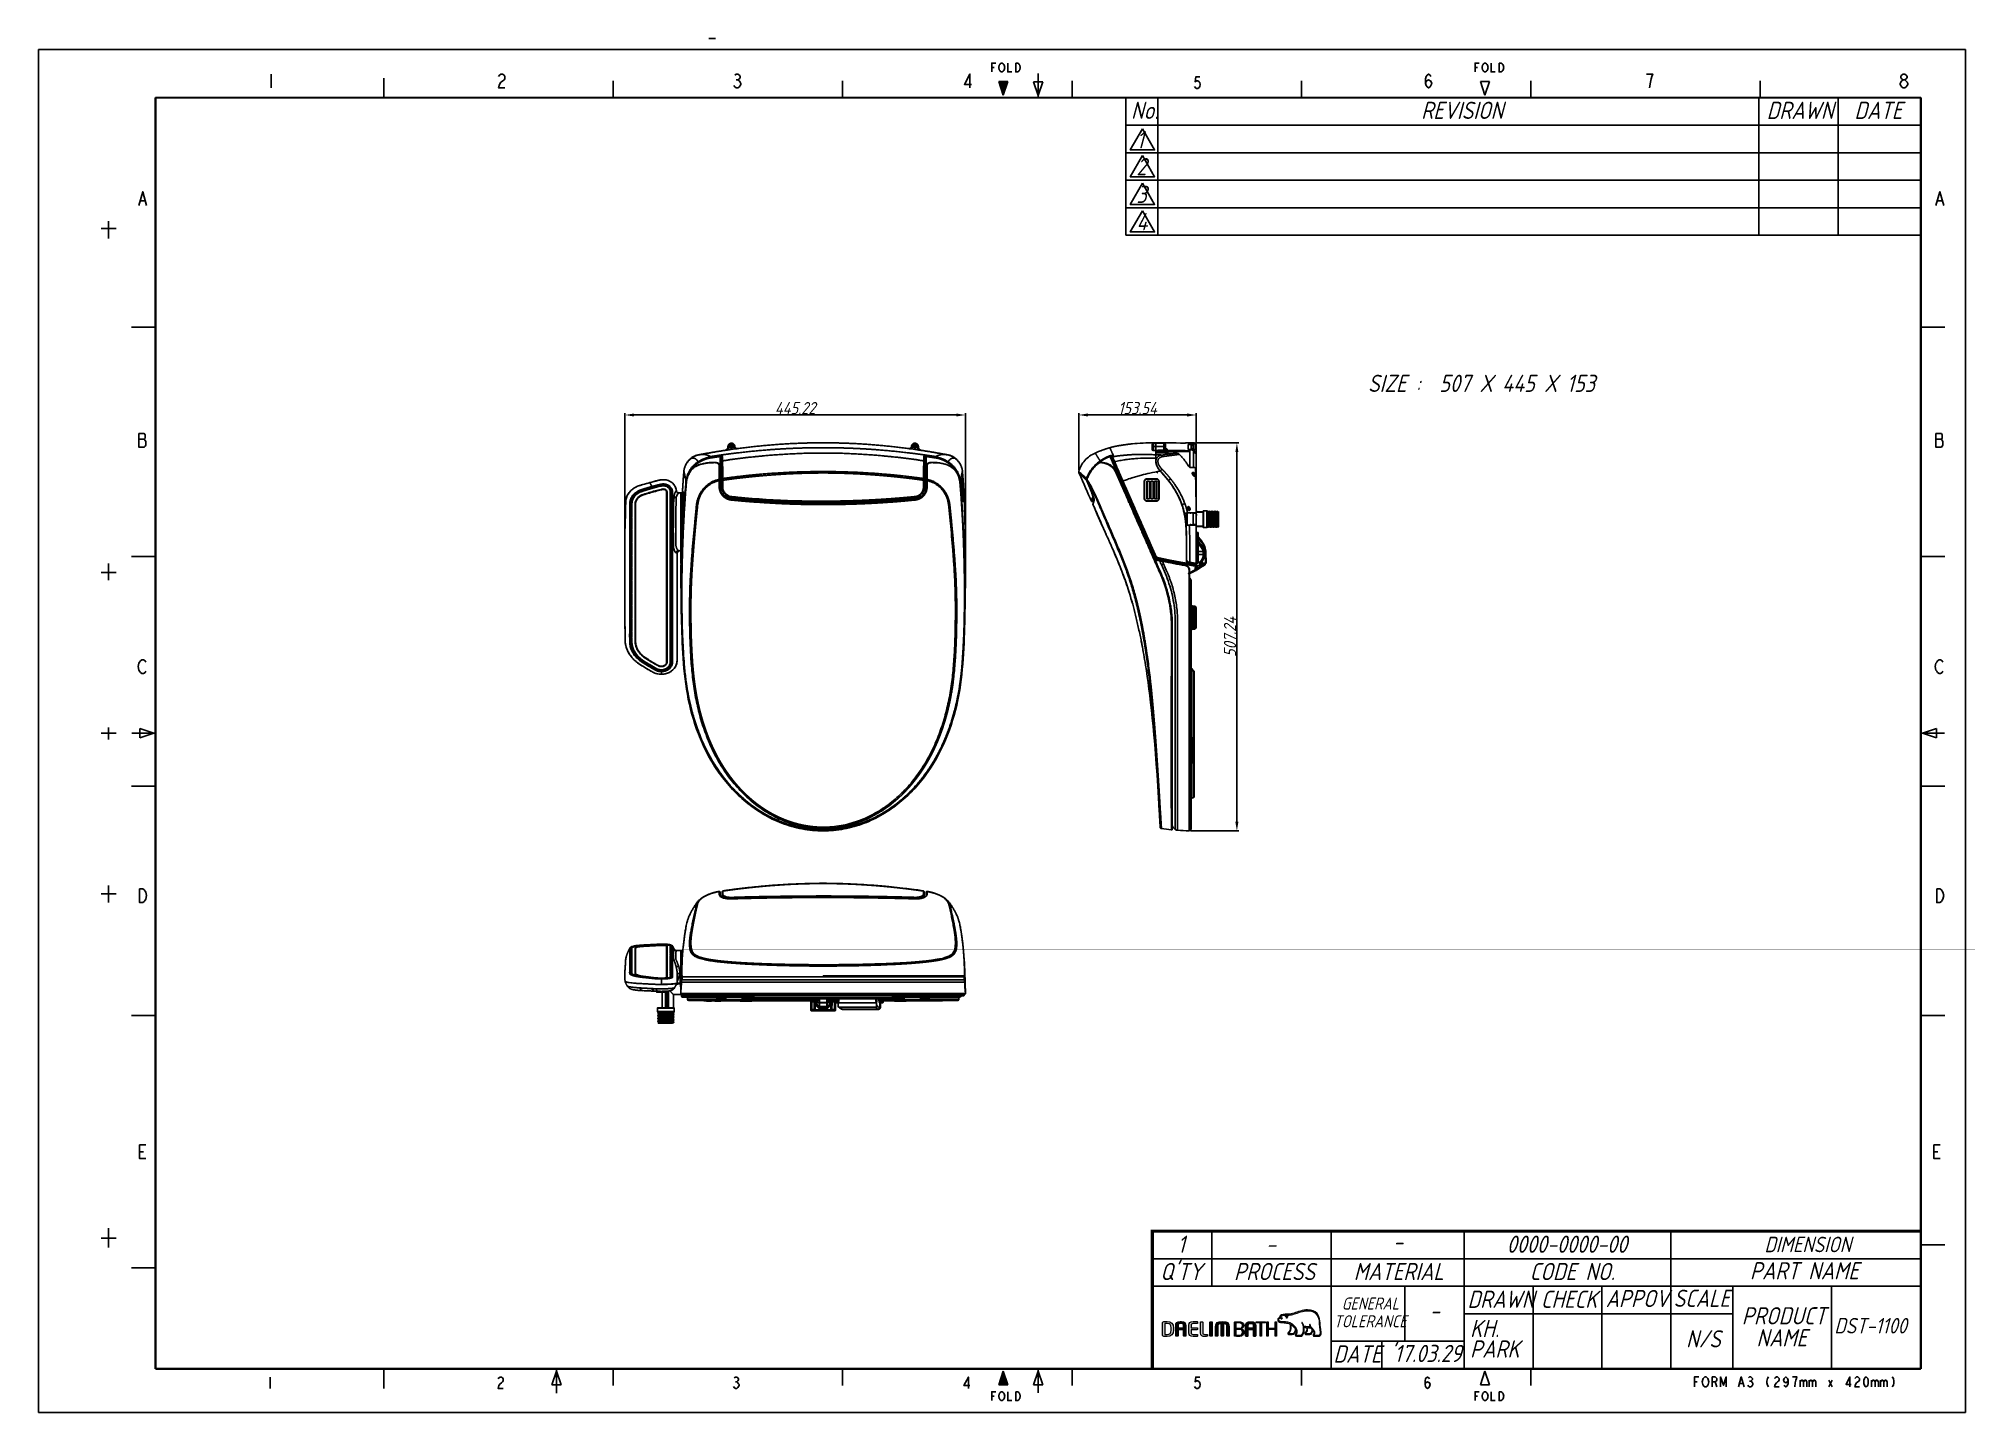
# Model space of a CAD drawing. Header units: millimetres. Extents: x 0 to 2520, y 0 to 1796.
import ezdxf

# ---------------------------------------------------------------- set-up
doc = ezdxf.new("R2010")
doc.units = ezdxf.units.MM
doc.header["$LTSCALE"] = 50
doc.layers.add('20_ALL_FEATURES', color=7, linetype='Continuous')
doc.layers.add('레이어 1', color=7, linetype='Continuous')
doc.layers.add('3', color=3, linetype='Continuous', lineweight=30)
doc.styles.add('style1', font='gbeitc.shx')
doc.styles.add('유형1', font='gbeitc.shx', dxfattribs={"height": 8})
doc.dimstyles.new('ISO-25', dxfattribs={"dimtxt": 2.5, "dimasz": 3, "dimexe": 1.25, "dimexo": 0.5, "dimgap": 1, "dimtad": 3, "dimtoh": 1, "dimdsep": 46, "dimtxsty": '유형1', "dimcen": 2.5, "dimclrd": 5, "dimclre": 5, "dimclrt": 5, "dimadec": 0, "dimazin": 0, "dimtfac": 1, "dimtmove": 0, "dimatfit": 3, "dimfxl": 1, "dimarcsym": 0})

msp = doc.modelspace()

# ---------------------------------------------------------------- texts
at = {"color": 7, "linetype": 'Continuous', "style": 'style1'}
for s, height, p in [('No.', 22.5, (1428.726, 1691.155)), ('REVISION', 22.5, (1808.134, 1691.155)), ('DRAWN', 22.5, (2259.974, 1691.155)), ('DATE', 22.5, (2374.743, 1691.155)), ('1', 22.5, (1435.77, 1652.689)), ('2', 22.5, (1435.77, 1617.519)), ('3', 22.5, (1435.77, 1581.286)), ('4', 22.5, (1435.77, 1545.506)), ('SIZE :  507 X 445 X 153', 22.5, (1738.7, 1334.217)), ("Q'TY", 22.5, (1466.98, 172.976)), ('PROCESS', 22.5, (1563.366, 172.976)), ('MATERIAL', 22.5, (1719.969, 172.976)), ('CODE NO.', 22.5, (1950.174, 172.976)), ('PART NAME', 22.5, (2238.174, 174.033)), ('DRAWN', 22.5, (1868.766, 136.723)), ('CHECK', 22.5, (1964.766, 136.723)), ('APPOV', 22.5, (2049.523, 137.706)), ('SCALE', 22.5, (2138.292, 138.033)), ('TOLERANCE', 15.75, (1693.858, 111.319)), ('GENERAL', 15.75, (1704.334, 134.541)), ('PRODUCT', 22.5, (2227.538, 115.121)), ('NAME', 22.5, (2246.637, 86.367)), ('DATE', 22.5, (1693.389, 65.155))]:
    msp.add_text(s, height=height, dxfattribs=at).set_placement(p)
at = {"layer": '3', "color": 2, "style": 'style1'}
for s, height, p in [('1', 22.5, (1489.601, 208.7)), ('0000-0000-00', 22.5, (1920.148, 208.7)), ('DIMENSION', 20.25, (2257.06, 209.499)), ('-', 22.5, (1605.105, 208.7)), ('-', 22.5, (1771.317, 211.796)), ('-', 22.5, (1819.269, 121.721)), ('KH.', 22.5, (1872.139, 98.532)), ('N/S', 22.5, (2154.599, 85.015)), ('DST-1100', 20.25, (2348.456, 103.267)), ("'17.03.29", 22.5, (1767.214, 65.89)), ('PARK', 22.5, (1872.139, 71.697))]:
    msp.add_text(s, height=height, dxfattribs=at).set_placement(p)

# ---------------------------------------------------------------- blocks, each defined once
blk = doc.blocks.new('block 8')
h = blk.add_hatch(color=256)
edge = h.paths.add_edge_path(flags=16)
edge.add_spline(control_points=[(267.5, -90.8), (267.6, -90.8), (267.7, -90.9), (267.7, -91.1), (267.8, -92), (268.4, -92.7), (269, -93.4), (269.1, -93.5), (269.1, -93.5), (269.2, -93.6), (269.7, -94.1), (270.2, -94.7), (270.5, -95.4), (270.7, -95.8), (270.7, -96.2), (270.5, -96.6), (270.5, -96.8), (270.3, -96.9), (270.2, -97.1), (270.1, -97.2), (270, -97.4), (270, -97.5), (270, -97.7), (270.1, -97.8), (270.3, -97.8), (270.3, -97.8), (273.1, -97.8), (273.1, -97.8), (273.1, -97.8), (273.4, -97.7), (273.7, -97.4), (274, -97.1), (274.1, -96.6), (274, -95.8), (274, -95.8), (273.6, -92.1), (273.6, -92.1), (273.5, -91), (273.4, -90.5), (273.4, -89.9), (273.4, -89.9), (273.4, -89.9), (273.4, -89.9), (273.4, -89.9), (273.3, -88.5), (273.3, -88.5), (273.1, -86.6), (272.5, -85.1), (271.5, -84), (270.2, -82.5), (268.4, -81.8), (265.9, -81.8), (265.2, -81.8), (264.4, -81.9), (263.6, -82), (262.1, -82.3), (260.6, -82.8), (259.2, -83.3), (258, -83.7), (256.7, -84.1), (255.4, -84.4), (254.4, -84.6), (253.3, -84.6), (252.3, -84.6), (252.3, -84.6), (251.4, -84.6), (251.4, -84.6), (249.7, -84.7), (248.6, -85.2), (248.1, -86.2), (248.1, -86.2), (248.1, -86.3), (248.1, -86.3), (247.9, -86.5), (247.8, -86.7), (247.6, -86.9), (247.6, -86.9), (247.6, -86.9), (247.6, -86.9), (247.5, -87), (247.3, -87.2), (247.2, -87.3), (247.1, -87.6), (247.1, -87.8), (247.2, -88), (247.5, -88.5), (248.3, -88.8), (248.9, -88.9), (248.9, -88.9), (249.9, -88.9), (249.9, -88.9), (250.9, -89), (252.3, -89.1), (253, -89.2), (255.3, -89.6), (257, -91.2), (258.1, -92.5), (259.2, -93.8), (259.7, -95.8), (258.6, -97), (258.6, -97), (258.3, -97.3), (258.3, -97.5), (258.3, -97.7), (258.5, -97.8), (258.6, -97.8), (258.6, -97.8), (261.4, -97.8), (261.4, -97.8), (261.7, -97.8), (261.9, -97.6), (262.1, -97.4), (263.3, -95.4), (263.2, -93.5), (263, -92.3), (262.7, -90.8), (262.2, -89.9), (262.2, -89.9), (262.1, -89.8), (262.1, -89.7), (262.1, -89.7), (262.1, -89.6), (262.2, -89.6), (262.2, -89.5), (262.3, -89.5), (262.3, -89.5), (262.3, -89.5), (262.4, -89.5), (262.5, -89.5), (262.6, -89.6), (262.6, -89.6), (263.1, -90.5), (263.4, -91.8), (263.9, -91.9), (265.4, -92.2), (267, -92.2), (267.2, -92.2), (267.3, -92.2), (267.5, -92.2), (267.3, -91.8), (267.2, -91.5), (267.2, -91.1), (267.2, -91), (267.2, -90.9), (267.3, -90.8), (267.3, -90.8), (267.4, -90.8), (267.5, -90.8), (267.5, -90.8), (267.5, -90.8), (267.5, -90.8)], knot_values=[0, 0, 0, 0, 1, 1, 1, 2, 2, 2, 3, 3, 3, 4, 4, 4, 5, 5, 5, 6, 6, 6, 7, 7, 7, 8, 8, 8, 9, 9, 9, 10, 10, 10, 11, 11, 11, 12, 12, 12, 13, 13, 13, 14, 14, 14, 15, 15, 15, 16, 16, 16, 17, 17, 17, 18, 18, 18, 19, 19, 19, 20, 20, 20, 21, 21, 21, 22, 22, 22, 23, 23, 23, 24, 24, 24, 25, 25, 25, 26, 26, 26, 27, 27, 27, 28, 28, 28, 29, 29, 29, 30, 30, 30, 31, 31, 31, 32, 32, 32, 33, 33, 33, 34, 34, 34, 35, 35, 35, 36, 36, 36, 37, 37, 37, 38, 38, 38, 39, 39, 39, 40, 40, 40, 41, 41, 41, 42, 42, 42, 43, 43, 43, 44, 44, 44, 45, 45, 45, 46, 46, 46, 47, 47, 47, 48, 48, 48, 49, 49, 49, 50, 50, 50, 50], degree=3, periodic=0)
edge = h.paths.add_edge_path()
edge.add_spline(control_points=[(273.1, -98.3), (273.1, -98.3), (270.2, -98.3), (270.2, -98.3), (269.8, -98.3), (269.5, -98.1), (269.4, -97.8), (269.3, -97.4), (269.5, -97.1), (269.7, -96.9), (269.8, -96.7), (269.9, -96.6), (270, -96.4), (270.1, -96.1), (270.1, -95.9), (269.9, -95.6), (269.8, -95.3), (269.5, -94.9), (269.3, -94.6), (269.1, -95.6), (268.6, -97.2), (267.3, -97.2), (267.3, -97.2), (265.1, -97.2), (265.1, -97.2), (264.7, -97.2), (264.5, -97.1), (264.3, -97), (264, -96.7), (264.1, -96.3), (264.1, -96.3), (264.2, -96), (264.4, -95.7), (264.5, -95.6), (264.8, -95.3), (265.3, -94.9), (265.3, -93.8), (265.3, -93.6), (265.3, -93.5), (265.3, -93.3), (265.3, -93.3), (265.3, -93.2), (265.2, -93.1), (265.2, -93), (265.2, -92.8), (265.2, -92.7), (264.4, -92.6), (263.9, -92.5), (263.6, -92.4), (263.9, -94.3), (263.6, -96.1), (262.6, -97.7), (262.3, -98.1), (261.9, -98.3), (261.4, -98.3), (261.4, -98.3), (258.6, -98.3), (258.6, -98.3), (258.2, -98.3), (257.8, -98.1), (257.8, -97.6), (257.7, -97.1), (258.2, -96.7), (258.2, -96.6), (258.8, -96), (258.9, -95), (258.4, -94), (258.2, -95.5), (257.4, -97.2), (255.9, -97.2), (255.9, -97.2), (253.9, -97.2), (253.9, -97.2), (253.6, -97.2), (253.4, -97.1), (253.2, -97), (253.1, -96.8), (253, -96.6), (253, -96.4), (253, -95.9), (253.5, -95.6), (253.5, -95.6), (254, -95.2), (254.6, -94.7), (254.7, -93.3), (254.7, -91.7), (254.4, -90.4), (254.3, -90.2), (253.9, -90), (253.4, -89.9), (252.9, -89.8), (252.2, -89.7), (250.9, -89.6), (249.8, -89.5), (249.8, -89.5), (248.8, -89.5), (248.8, -89.5), (248.2, -89.4), (247.1, -89), (246.6, -88.3), (246.4, -87.9), (246.5, -87.4), (246.7, -87), (246.8, -86.8), (247, -86.6), (247.2, -86.5), (247.2, -86.5), (247.2, -86.5), (247.2, -86.5), (247.3, -86.3), (247.5, -86.2), (247.6, -86), (247.6, -86), (247.6, -85.9), (247.6, -85.9), (248.2, -84.7), (249.5, -84.1), (251.3, -84), (251.3, -84), (252.3, -84), (252.3, -84), (253.2, -84), (254.4, -84), (255.2, -83.8), (256.5, -83.5), (257.8, -83.1), (259, -82.7), (260.4, -82.2), (262, -81.7), (263.5, -81.4), (264.4, -81.3), (265.2, -81.2), (265.9, -81.2), (268.5, -81.2), (270.6, -82), (272, -83.6), (273, -84.8), (273.7, -86.4), (273.9, -88.4), (273.9, -88.4), (274, -89.8), (274, -89.8), (274, -90.4), (274, -91), (274.2, -92.1), (274.2, -92.1), (274.6, -95.8), (274.6, -95.8), (274.7, -96.7), (274.6, -97.4), (274.1, -97.9), (273.7, -98.3), (273.1, -98.3), (273.1, -98.3)], knot_values=[0, 0, 0, 0, 1, 1, 1, 2, 2, 2, 3, 3, 3, 4, 4, 4, 5, 5, 5, 6, 6, 6, 7, 7, 7, 8, 8, 8, 9, 9, 9, 10, 10, 10, 11, 11, 11, 12, 12, 12, 13, 13, 13, 14, 14, 14, 15, 15, 15, 16, 16, 16, 17, 17, 17, 18, 18, 18, 19, 19, 19, 20, 20, 20, 21, 21, 21, 22, 22, 22, 23, 23, 23, 24, 24, 24, 25, 25, 25, 26, 26, 26, 27, 27, 27, 28, 28, 28, 29, 29, 29, 30, 30, 30, 31, 31, 31, 32, 32, 32, 33, 33, 33, 34, 34, 34, 35, 35, 35, 36, 36, 36, 37, 37, 37, 38, 38, 38, 39, 39, 39, 40, 40, 40, 41, 41, 41, 42, 42, 42, 43, 43, 43, 44, 44, 44, 45, 45, 45, 46, 46, 46, 47, 47, 47, 48, 48, 48, 49, 49, 49, 50, 50, 50, 51, 51, 51, 51], degree=3, periodic=0)
edge = h.paths.add_edge_path(flags=16)
edge.add_spline(control_points=[(253.9, -96), (253.9, -96), (253.9, -96), (253.9, -96), (253.7, -96.1), (253.6, -96.3), (253.6, -96.4), (253.6, -96.5), (253.8, -96.7), (253.9, -96.7), (253.9, -96.7), (255.9, -96.7), (255.9, -96.7), (257.5, -96.7), (257.9, -94.1), (258, -93.4), (256.8, -91.8), (255.3, -90.8), (255, -90.6), (255.1, -91.2), (255.3, -92.2), (255.2, -93.3), (255.1, -95), (254.4, -95.6), (253.9, -96), (253.9, -96), (253.9, -96), (253.9, -96)], knot_values=[0, 0, 0, 0, 1, 1, 1, 2, 2, 2, 3, 3, 3, 4, 4, 4, 5, 5, 5, 6, 6, 6, 7, 7, 7, 8, 8, 8, 9, 9, 9, 9], degree=3, periodic=0)
edge = h.paths.add_edge_path(flags=16)
edge.add_spline(control_points=[(265.8, -92.7), (265.8, -92.9), (265.8, -93.2), (265.8, -93.2), (265.9, -93.5), (265.9, -93.6), (265.9, -93.8), (265.9, -94.9), (265.4, -95.6), (264.9, -96), (264.8, -96.1), (264.7, -96.3), (264.7, -96.4), (264.7, -96.5), (264.9, -96.7), (265, -96.7), (265, -96.7), (267.3, -96.7), (267.3, -96.7), (268.5, -96.7), (268.8, -94.3), (268.8, -94), (268.8, -94), (268.8, -94), (268.8, -94), (268.3, -93.5), (268, -93.1), (267.8, -92.8), (267.6, -92.8), (267.3, -92.8), (267.1, -92.8), (266.7, -92.8), (266.2, -92.8), (265.8, -92.7)], knot_values=[0, 0, 0, 0, 1, 1, 1, 2, 2, 2, 3, 3, 3, 4, 4, 4, 5, 5, 5, 6, 6, 6, 7, 7, 7, 8, 8, 8, 9, 9, 9, 10, 10, 10, 11, 11, 11, 11], degree=3, periodic=0)
at = {"layer": '레이어 1', "lineweight": 0}
for points, knots in [([(273.1, -98.3), (273.1, -98.3), (270.2, -98.3), (270.2, -98.3), (269.8, -98.3), (269.5, -98.1), (269.4, -97.8), (269.3, -97.4), (269.5, -97.1), (269.7, -96.9), (269.8, -96.7), (269.9, -96.6), (270, -96.4), (270.1, -96.1), (270.1, -95.9), (269.9, -95.6), (269.8, -95.3), (269.5, -94.9), (269.3, -94.6), (269.1, -95.6), (268.6, -97.2), (267.3, -97.2), (267.3, -97.2), (265.1, -97.2), (265.1, -97.2), (264.7, -97.2), (264.5, -97.1), (264.3, -97), (264, -96.7), (264.1, -96.3), (264.1, -96.3), (264.2, -96), (264.4, -95.7), (264.5, -95.6), (264.8, -95.3), (265.3, -94.9), (265.3, -93.8), (265.3, -93.6), (265.3, -93.5), (265.3, -93.3), (265.3, -93.3), (265.3, -93.2), (265.2, -93.1), (265.2, -93), (265.2, -92.8), (265.2, -92.7), (264.4, -92.6), (263.9, -92.5), (263.6, -92.4), (263.9, -94.3), (263.6, -96.1), (262.6, -97.7), (262.3, -98.1), (261.9, -98.3), (261.4, -98.3), (261.4, -98.3), (258.6, -98.3), (258.6, -98.3), (258.2, -98.3), (257.8, -98.1), (257.8, -97.6), (257.7, -97.1), (258.2, -96.7), (258.2, -96.6), (258.8, -96), (258.9, -95), (258.4, -94), (258.2, -95.5), (257.4, -97.2), (255.9, -97.2), (255.9, -97.2), (253.9, -97.2), (253.9, -97.2), (253.6, -97.2), (253.4, -97.1), (253.2, -97), (253.1, -96.8), (253, -96.6), (253, -96.4), (253, -95.9), (253.5, -95.6), (253.5, -95.6), (254, -95.2), (254.6, -94.7), (254.7, -93.3), (254.7, -91.7), (254.4, -90.4), (254.3, -90.2), (253.9, -90), (253.4, -89.9), (252.9, -89.8), (252.2, -89.7), (250.9, -89.6), (249.8, -89.5), (249.8, -89.5), (248.8, -89.5), (248.8, -89.5), (248.2, -89.4), (247.1, -89), (246.6, -88.3), (246.4, -87.9), (246.5, -87.4), (246.7, -87), (246.8, -86.8), (247, -86.6), (247.2, -86.5), (247.2, -86.5), (247.2, -86.5), (247.2, -86.5), (247.3, -86.3), (247.5, -86.2), (247.6, -86), (247.6, -86), (247.6, -85.9), (247.6, -85.9), (248.2, -84.7), (249.5, -84.1), (251.3, -84), (251.3, -84), (252.3, -84), (252.3, -84), (253.2, -84), (254.4, -84), (255.2, -83.8), (256.5, -83.5), (257.8, -83.1), (259, -82.7), (260.4, -82.2), (262, -81.7), (263.5, -81.4), (264.4, -81.3), (265.2, -81.2), (265.9, -81.2), (268.5, -81.2), (270.6, -82), (272, -83.6), (273, -84.8), (273.7, -86.4), (273.9, -88.4), (273.9, -88.4), (274, -89.8), (274, -89.8), (274, -90.4), (274, -91), (274.2, -92.1), (274.2, -92.1), (274.6, -95.8), (274.6, -95.8), (274.7, -96.7), (274.6, -97.4), (274.1, -97.9), (273.7, -98.3), (273.1, -98.3), (273.1, -98.3)], [0, 0, 0, 0, 1, 1, 1, 2, 2, 2, 3, 3, 3, 4, 4, 4, 5, 5, 5, 6, 6, 6, 7, 7, 7, 8, 8, 8, 9, 9, 9, 10, 10, 10, 11, 11, 11, 12, 12, 12, 13, 13, 13, 14, 14, 14, 15, 15, 15, 16, 16, 16, 17, 17, 17, 18, 18, 18, 19, 19, 19, 20, 20, 20, 21, 21, 21, 22, 22, 22, 23, 23, 23, 24, 24, 24, 25, 25, 25, 26, 26, 26, 27, 27, 27, 28, 28, 28, 29, 29, 29, 30, 30, 30, 31, 31, 31, 32, 32, 32, 33, 33, 33, 34, 34, 34, 35, 35, 35, 36, 36, 36, 37, 37, 37, 38, 38, 38, 39, 39, 39, 40, 40, 40, 41, 41, 41, 42, 42, 42, 43, 43, 43, 44, 44, 44, 45, 45, 45, 46, 46, 46, 47, 47, 47, 48, 48, 48, 49, 49, 49, 50, 50, 50, 51, 51, 51, 51]), ([(267.5, -90.8), (267.6, -90.8), (267.7, -90.9), (267.7, -91.1), (267.8, -92), (268.4, -92.7), (269, -93.4), (269.1, -93.5), (269.1, -93.5), (269.2, -93.6), (269.7, -94.1), (270.2, -94.7), (270.5, -95.4), (270.7, -95.8), (270.7, -96.2), (270.5, -96.6), (270.5, -96.8), (270.3, -96.9), (270.2, -97.1), (270.1, -97.2), (270, -97.4), (270, -97.5), (270, -97.7), (270.1, -97.8), (270.3, -97.8), (270.3, -97.8), (273.1, -97.8), (273.1, -97.8), (273.1, -97.8), (273.4, -97.7), (273.7, -97.4), (274, -97.1), (274.1, -96.6), (274, -95.8), (274, -95.8), (273.6, -92.1), (273.6, -92.1), (273.5, -91), (273.4, -90.5), (273.4, -89.9), (273.4, -89.9), (273.4, -89.9), (273.4, -89.9), (273.4, -89.9), (273.3, -88.5), (273.3, -88.5), (273.1, -86.6), (272.5, -85.1), (271.5, -84), (270.2, -82.5), (268.4, -81.8), (265.9, -81.8), (265.2, -81.8), (264.4, -81.9), (263.6, -82), (262.1, -82.3), (260.6, -82.8), (259.2, -83.3), (258, -83.7), (256.7, -84.1), (255.4, -84.4), (254.4, -84.6), (253.3, -84.6), (252.3, -84.6), (252.3, -84.6), (251.4, -84.6), (251.4, -84.6), (249.7, -84.7), (248.6, -85.2), (248.1, -86.2), (248.1, -86.2), (248.1, -86.3), (248.1, -86.3), (247.9, -86.5), (247.8, -86.7), (247.6, -86.9), (247.6, -86.9), (247.6, -86.9), (247.6, -86.9), (247.5, -87), (247.3, -87.2), (247.2, -87.3), (247.1, -87.6), (247.1, -87.8), (247.2, -88), (247.5, -88.5), (248.3, -88.8), (248.9, -88.9), (248.9, -88.9), (249.9, -88.9), (249.9, -88.9), (250.9, -89), (252.3, -89.1), (253, -89.2), (255.3, -89.6), (257, -91.2), (258.1, -92.5), (259.2, -93.8), (259.7, -95.8), (258.6, -97), (258.6, -97), (258.3, -97.3), (258.3, -97.5), (258.3, -97.7), (258.5, -97.8), (258.6, -97.8), (258.6, -97.8), (261.4, -97.8), (261.4, -97.8), (261.7, -97.8), (261.9, -97.6), (262.1, -97.4), (263.3, -95.4), (263.2, -93.5), (263, -92.3), (262.7, -90.8), (262.2, -89.9), (262.2, -89.9), (262.1, -89.8), (262.1, -89.7), (262.1, -89.7), (262.1, -89.6), (262.2, -89.6), (262.2, -89.5), (262.3, -89.5), (262.3, -89.5), (262.3, -89.5), (262.4, -89.5), (262.5, -89.5), (262.6, -89.6), (262.6, -89.6), (263.1, -90.5), (263.4, -91.8), (263.9, -91.9), (265.4, -92.2), (267, -92.2), (267.2, -92.2), (267.3, -92.2), (267.5, -92.2), (267.3, -91.8), (267.2, -91.5), (267.2, -91.1), (267.2, -91), (267.2, -90.9), (267.3, -90.8), (267.3, -90.8), (267.4, -90.8), (267.5, -90.8), (267.5, -90.8), (267.5, -90.8), (267.5, -90.8)], [0, 0, 0, 0, 1, 1, 1, 2, 2, 2, 3, 3, 3, 4, 4, 4, 5, 5, 5, 6, 6, 6, 7, 7, 7, 8, 8, 8, 9, 9, 9, 10, 10, 10, 11, 11, 11, 12, 12, 12, 13, 13, 13, 14, 14, 14, 15, 15, 15, 16, 16, 16, 17, 17, 17, 18, 18, 18, 19, 19, 19, 20, 20, 20, 21, 21, 21, 22, 22, 22, 23, 23, 23, 24, 24, 24, 25, 25, 25, 26, 26, 26, 27, 27, 27, 28, 28, 28, 29, 29, 29, 30, 30, 30, 31, 31, 31, 32, 32, 32, 33, 33, 33, 34, 34, 34, 35, 35, 35, 36, 36, 36, 37, 37, 37, 38, 38, 38, 39, 39, 39, 40, 40, 40, 41, 41, 41, 42, 42, 42, 43, 43, 43, 44, 44, 44, 45, 45, 45, 46, 46, 46, 47, 47, 47, 48, 48, 48, 49, 49, 49, 50, 50, 50, 50]), ([(253.9, -96), (253.9, -96), (253.9, -96), (253.9, -96), (253.7, -96.1), (253.6, -96.3), (253.6, -96.4), (253.6, -96.5), (253.8, -96.7), (253.9, -96.7), (253.9, -96.7), (255.9, -96.7), (255.9, -96.7), (257.5, -96.7), (257.9, -94.1), (258, -93.4), (256.8, -91.8), (255.3, -90.8), (255, -90.6), (255.1, -91.2), (255.3, -92.2), (255.2, -93.3), (255.1, -95), (254.4, -95.6), (253.9, -96), (253.9, -96), (253.9, -96), (253.9, -96)], [0, 0, 0, 0, 1, 1, 1, 2, 2, 2, 3, 3, 3, 4, 4, 4, 5, 5, 5, 6, 6, 6, 7, 7, 7, 8, 8, 8, 9, 9, 9, 9]), ([(265.8, -92.7), (265.8, -92.9), (265.8, -93.2), (265.8, -93.2), (265.9, -93.5), (265.9, -93.6), (265.9, -93.8), (265.9, -94.9), (265.4, -95.6), (264.9, -96), (264.8, -96.1), (264.7, -96.3), (264.7, -96.4), (264.7, -96.5), (264.9, -96.7), (265, -96.7), (265, -96.7), (267.3, -96.7), (267.3, -96.7), (268.5, -96.7), (268.8, -94.3), (268.8, -94), (268.8, -94), (268.8, -94), (268.8, -94), (268.3, -93.5), (268, -93.1), (267.8, -92.8), (267.6, -92.8), (267.3, -92.8), (267.1, -92.8), (266.7, -92.8), (266.2, -92.8), (265.8, -92.7)], [0, 0, 0, 0, 1, 1, 1, 2, 2, 2, 3, 3, 3, 4, 4, 4, 5, 5, 5, 6, 6, 6, 7, 7, 7, 8, 8, 8, 9, 9, 9, 10, 10, 10, 11, 11, 11, 11])]:
    blk.add_open_spline(points, degree=3, knots=knots, dxfattribs=at)
blk = doc.blocks.new('*D2')
at = {"color": 2, "linetype": 'Continuous', "lineweight": -2}
for p, q in [((1513.5, 1267.6), (1569.7, 1267.6)), ((1567.2, 1255.6), (1567.2, 772.3)), ((1506.6, 760.3), (1569.7, 760.3))]:
    blk.add_line(p, q, dxfattribs=at)
at = {"color": 2, "linetype": 'Continuous'}
for points in [[(1565.2, 1255.6), (1569.2, 1255.6), (1567.2, 1267.6)], [(1565.2, 772.3), (1569.2, 772.3), (1567.2, 760.3)]]:
    blk.add_solid(points, dxfattribs=at)
at = {"layer": 'Defpoints', "color": 0, "linetype": 'Continuous'}
for p in [(1511.5, 1267.6), (1504.6, 760.3), (1567.2, 760.3)]:
    blk.add_point(p, dxfattribs=at)
at = {"color": 2, "linetype": 'Continuous', "insert": (1558.2, 1013.9), "char_height": 16, "attachment_point": 5, "rotation": 90, "style": 'style1'}
blk.add_mtext('507.24', dxfattribs=at)
blk = doc.blocks.new('*D4')
at = {"color": 2, "linetype": 'Continuous', "lineweight": -2}
for p, q in [((766.9, 1089.1), (766.9, 1306.6)), ((778.9, 1304.1), (1200.1, 1304.1)), ((1212.1, 1085.2), (1212.1, 1306.6))]:
    blk.add_line(p, q, dxfattribs=at)
at = {"color": 2, "linetype": 'Continuous'}
for points in [[(778.9, 1306.1), (778.9, 1302.1), (766.9, 1304.1)], [(1200.1, 1306.1), (1200.1, 1302.1), (1212.1, 1304.1)]]:
    blk.add_solid(points, dxfattribs=at)
at = {"layer": 'Defpoints', "color": 0, "linetype": 'Continuous'}
for p in [(1212.1, 1304.1), (766.9, 1087.1), (1212.1, 1083.2)]:
    blk.add_point(p, dxfattribs=at)
at = {"color": 2, "linetype": 'Continuous', "insert": (989.5, 1313.1), "char_height": 16, "attachment_point": 5, "style": 'style1'}
blk.add_mtext('445.22', dxfattribs=at)
blk = doc.blocks.new('*D5')
at = {"color": 2, "linetype": 'Continuous', "lineweight": -2}
for p, q in [((1360.5, 1232.1), (1360.5, 1306.6)), ((1372.5, 1304.1), (1502, 1304.1)), ((1514, 1267.1), (1514, 1306.6))]:
    blk.add_line(p, q, dxfattribs=at)
at = {"color": 2, "linetype": 'Continuous'}
for points in [[(1372.5, 1306.1), (1372.5, 1302.1), (1360.5, 1304.1)], [(1502, 1306.1), (1502, 1302.1), (1514, 1304.1)]]:
    blk.add_solid(points, dxfattribs=at)
at = {"layer": 'Defpoints', "color": 0, "linetype": 'Continuous'}
for p in [(1514, 1304.1), (1514, 1265.1), (1360.5, 1230.1)]:
    blk.add_point(p, dxfattribs=at)
at = {"color": 2, "linetype": 'Continuous', "insert": (1437.2, 1313.1), "char_height": 16, "attachment_point": 5, "style": 'style1'}
blk.add_mtext('153.54', dxfattribs=at)

# ---------------------------------------------------------------- dimensions: what is measured, and where the dimension line sits
at = {"color": 7, "linetype": 'Continuous'}
for base, p1, p2, picture, middle in [((1212.102, 1304.111), (766.879, 1087.075), (1212.102, 1083.212), '*D4', (989.49, 1313.111)), ((1513.998, 1304.111), (1360.455, 1230.143), (1513.998, 1265.063), '*D5', (1437.226, 1313.111))]:
    dim = msp.add_linear_dim(base=base, p1=p1, p2=p2, dimstyle='ISO-25', override={"dimtxt": 16, "dimasz": 12, "dimexe": 2.5, "dimexo": 2, "dimtoh": 0, "dimtxsty": 'style1', "dimcen": -1, "dimclrd": 2, "dimclre": 2, "dimclrt": 2}, dxfattribs=at)
    dim.commit()
    dim.dimension.update_dxf_attribs({"geometry": picture, "text_midpoint": middle})
dim = msp.add_linear_dim(base=(1567.162, 760.326), p1=(1511.498, 1267.563), p2=(1504.616, 760.326), angle=90, dimstyle='ISO-25', override={"dimtxt": 16, "dimasz": 12, "dimexe": 2.5, "dimexo": 2, "dimtoh": 0, "dimtxsty": 'style1', "dimcen": -1, "dimclrd": 2, "dimclre": 2, "dimclrt": 2}, dxfattribs=at)
dim.commit()
dim.dimension.update_dxf_attribs({"geometry": '*D2', "text_midpoint": (1558.162, 1013.944)})

# ---------------------------------------------------------------- hatches: boundary and pattern name
at = {"linetype": 'Continuous'}
for points in [[(1267.651, 1740.1), (1261.651, 1722.1), (1255.651, 1740.1)], [(1267.651, 35.9), (1261.651, 53.9), (1255.651, 35.9)]]:
    msp.add_hatch(color=7, dxfattribs=at).paths.add_polyline_path(points)
h = msp.add_hatch(color=0)
edge = h.paths.add_edge_path()
edge.add_spline(control_points=[(1631.166, 125.153), (1631.227, 125.219), (1631.912, 126.042), (1632.499, 125.625)], knot_values=[2, 2, 2, 2, 3, 3, 3, 3], degree=3, periodic=0)
edge.add_spline(control_points=[(1632.499, 125.625), (1632.711, 125.473), (1632.802, 125.254), (1632.77, 124.958)], knot_values=[3, 3, 3, 3, 4, 4, 4, 4], degree=3, periodic=0)
edge.add_spline(control_points=[(1632.77, 124.958), (1632.719, 124.503), (1632.323, 123.985), (1632.055, 123.815)], knot_values=[4, 4, 4, 4, 5, 5, 5, 5], degree=3, periodic=0)
edge.add_spline(control_points=[(1632.055, 123.815), (1631.898, 123.719), (1631.797, 123.518), (1631.869, 123.357)], knot_values=[5, 5, 5, 5, 6, 6, 6, 6], degree=3, periodic=0)
edge.add_spline(control_points=[(1631.869, 123.357), (1631.94, 123.193), (1632.15, 123.145), (1632.311, 123.227)], knot_values=[6, 6, 6, 6, 7, 7, 7, 7], degree=3, periodic=0)
edge.add_spline(control_points=[(1632.311, 123.227), (1632.802, 123.46), (1633.427, 124.245), (1633.508, 124.975)], knot_values=[7, 7, 7, 7, 8, 8, 8, 8], degree=3, periodic=0)
edge.add_spline(control_points=[(1633.508, 124.975), (1633.565, 125.498), (1633.335, 125.916), (1632.928, 126.204)], knot_values=[8, 8, 8, 8, 9, 9, 9, 9], degree=3, periodic=0)
edge.add_spline(control_points=[(1632.928, 126.204), (1632.053, 126.823), (1631.058, 125.986), (1630.69, 125.593)], knot_values=[9, 9, 9, 9, 10, 10, 10, 10], degree=3, periodic=0)
edge.add_spline(control_points=[(1630.69, 125.593), (1630.567, 125.458), (1630.557, 125.221), (1630.69, 125.1)], knot_values=[0, 0, 0, 0, 1, 1, 1, 1], degree=3, periodic=0)
edge.add_spline(control_points=[(1630.69, 125.1), (1630.823, 124.979), (1631.045, 125.014), (1631.166, 125.153)], knot_values=[1, 1, 1, 1, 2, 2, 2, 2], degree=3, periodic=0)
edge = h.paths.add_edge_path()
edge.add_spline(control_points=[(1626.216, 123.594), (1626.1, 123.612), (1625.989, 123.622), (1625.884, 123.626)], knot_values=[0.68749625, 0.68749625, 0.68749625, 0.68749625, 0.81249375, 0.81249375, 0.81249375, 0.81249375], degree=3, periodic=0)
edge.add_spline(control_points=[(1625.884, 123.626), (1625.779, 123.629), (1625.68, 123.626), (1625.588, 123.619)], knot_values=[0.56249875, 0.56249875, 0.56249875, 0.56249875, 0.68749625, 0.68749625, 0.68749625, 0.68749625], degree=3, periodic=0)
edge.add_spline(control_points=[(1625.588, 123.619), (1625.451, 123.608), (1625.33, 123.588), (1625.23, 123.565)], knot_values=[0.3750025, 0.3750025, 0.3750025, 0.3750025, 0.56249875, 0.56249875, 0.56249875, 0.56249875], degree=3, periodic=0)
edge.add_spline(control_points=[(1625.23, 123.565), (1625.097, 123.536), (1625.001, 123.502), (1624.951, 123.484)], knot_values=[0.1250075, 0.1250075, 0.1250075, 0.1250075, 0.3750025, 0.3750025, 0.3750025, 0.3750025], degree=3, periodic=0)
edge.add_spline(control_points=[(1624.951, 123.484), (1624.927, 123.474), (1624.914, 123.468), (1624.914, 123.468)], knot_values=[0, 0, 0, 0, 0.1250075, 0.1250075, 0.1250075, 0.1250075], degree=3, periodic=0)
edge.add_spline(control_points=[(1624.914, 123.468), (1624.72, 123.415), (1624.76, 123.212), (1624.76, 123.212), (1624.76, 123.212), (1624.772, 122.937), (1625.179, 122.453)], knot_values=[4, 4, 4, 4, 5, 5, 5, 6, 6, 6, 6], degree=3, periodic=0)
edge.add_spline(control_points=[(1625.179, 122.453), (1625.381, 122.21), (1625.74, 122.341), (1625.74, 122.341)], knot_values=[3.00001, 3.00001, 3.00001, 3.00001, 4, 4, 4, 4], degree=3, periodic=0)
edge.add_spline(control_points=[(1625.74, 122.341), (1625.74, 122.341), (1626.231, 122.488), (1626.731, 123.159)], knot_values=[2, 2, 2, 2, 2.99999, 2.99999, 2.99999, 2.99999], degree=3, periodic=0)
edge.add_spline(control_points=[(1626.731, 123.159), (1626.896, 123.388), (1626.767, 123.443), (1626.767, 123.443)], knot_values=[1.00001, 1.00001, 1.00001, 1.00001, 2, 2, 2, 2], degree=3, periodic=0)
edge.add_spline(control_points=[(1626.767, 123.443), (1626.703, 123.468), (1626.64, 123.49), (1626.577, 123.509)], knot_values=[0.93749125, 0.93749125, 0.93749125, 0.93749125, 1, 1, 1, 1], degree=3, periodic=0)
edge.add_spline(control_points=[(1626.577, 123.509), (1626.453, 123.548), (1626.332, 123.575), (1626.216, 123.594)], knot_values=[0.81249375, 0.81249375, 0.81249375, 0.81249375, 0.93749125, 0.93749125, 0.93749125, 0.93749125], degree=3, periodic=0)
h = msp.add_hatch(color=0)
edge = h.paths.add_edge_path()
edge.add_spline(control_points=[(1476.135, 118.848), (1474.205, 118.848), (1471.734, 118.733), (1470.929, 118.607)], knot_values=[0, 0, 0, 0, 1, 1, 1, 1], degree=3, periodic=0)
edge.add_spline(control_points=[(1470.929, 118.607), (1470.421, 118.519), (1470.098, 118.143), (1470.098, 117.645), (1470.098, 117.645), (1470.098, 100.584), (1470.098, 100.584)], knot_values=[1, 1, 1, 1, 2, 2, 2, 3, 3, 3, 3], degree=3, periodic=0)
edge.add_spline(control_points=[(1470.098, 100.584), (1470.098, 100.047), (1470.424, 99.689), (1470.954, 99.591)], knot_values=[3, 3, 3, 3, 4, 4, 4, 4], degree=3, periodic=0)
edge.add_spline(control_points=[(1470.954, 99.591), (1471.715, 99.476), (1474.177, 99.357), (1476.135, 99.357)], knot_values=[4, 4, 4, 4, 5, 5, 5, 5], degree=3, periodic=0)
edge.add_spline(control_points=[(1476.135, 99.357), (1481.446, 99.357), (1484.281, 102.144), (1484.281, 107.431), (1484.281, 107.431), (1484.281, 110.797), (1484.281, 110.797)], knot_values=[5, 5, 5, 5, 6, 6, 6, 7, 7, 7, 7], degree=3, periodic=0)
edge.add_spline(control_points=[(1484.281, 110.797), (1484.281, 116.07), (1481.446, 118.848), (1476.135, 118.848)], knot_values=[7, 7, 7, 7, 8, 8, 8, 8], degree=3, periodic=0)
edge = h.paths.add_edge_path(flags=16)
edge.add_spline(control_points=[(1476.135, 116.227), (1479.659, 116.227), (1481.225, 114.549), (1481.225, 110.797), (1481.225, 110.797), (1481.225, 109.955), (1481.225, 109.114)], knot_values=[4, 4, 4, 4, 5, 5, 5, 5.5, 5.5, 5.5, 5.5], degree=3, periodic=0)
edge.add_spline(control_points=[(1481.225, 109.114), (1481.225, 108.272), (1481.225, 107.431), (1481.225, 107.431)], knot_values=[5.5, 5.5, 5.5, 5.5, 6, 6, 6, 6], degree=3, periodic=0)
edge.add_spline(control_points=[(1481.225, 107.431), (1481.225, 103.752), (1479.563, 101.98), (1476.135, 101.98), (1476.135, 101.98), (1475.541, 101.99), (1474.872, 102.002)], knot_values=[0, 0, 0, 0, 1, 1, 1, 1.5, 1.5, 1.5, 1.5], degree=3, periodic=0)
edge.add_spline(control_points=[(1474.872, 102.002), (1474.202, 102.014), (1473.457, 102.028), (1473.153, 102.034), (1473.153, 102.034), (1473.153, 116.085), (1473.153, 116.085)], knot_values=[1.5, 1.5, 1.5, 1.5, 2, 2, 2, 3, 3, 3, 3], degree=3, periodic=0)
edge.add_spline(control_points=[(1473.153, 116.085), (1474.367, 116.207), (1476.12, 116.227), (1476.135, 116.227)], knot_values=[3, 3, 3, 3, 4, 4, 4, 4], degree=3, periodic=0)
edge = h.paths.add_edge_path()
edge.add_spline(control_points=[(1510.111, 118.848), (1506.159, 118.848), (1504.26, 117.232), (1504.26, 113.902)], knot_values=[20, 20, 20, 20, 21, 21, 21, 21], degree=3, periodic=0)
edge.add_spline(control_points=[(1504.26, 113.902), (1504.26, 113.902), (1504.26, 104.306), (1504.26, 104.306)], knot_values=[0, 0, 0, 0, 1, 1, 1, 1], degree=3, periodic=0)
edge.add_spline(control_points=[(1504.26, 104.306), (1504.26, 100.972), (1506.159, 99.357), (1510.111, 99.357)], knot_values=[1, 1, 1, 1, 2, 2, 2, 2], degree=3, periodic=0)
edge.add_spline(control_points=[(1510.111, 99.357), (1511.84, 99.357), (1514.198, 99.389), (1515.137, 99.481)], knot_values=[2, 2, 2, 2, 3, 3, 3, 3], degree=3, periodic=0)
edge.add_spline(control_points=[(1515.137, 99.481), (1515.122, 99.481), (1515.595, 99.518), (1515.595, 99.518)], knot_values=[3, 3, 3, 3, 3.99999, 3.99999, 3.99999, 3.99999], degree=3, periodic=0)
edge.add_spline(control_points=[(1515.595, 99.518), (1515.595, 99.518), (1515.73, 99.531), (1515.73, 99.531)], knot_values=[4.00001, 4.00001, 4.00001, 4.00001, 4.99999, 4.99999, 4.99999, 4.99999], degree=3, periodic=0)
edge.add_spline(control_points=[(1515.73, 99.531), (1515.73, 99.531), (1515.73, 99.531), (1515.73, 99.531), (1515.73, 99.531), (1515.73, 100.17), (1515.73, 100.809)], knot_values=[4.99999, 4.99999, 4.99999, 4.99999, 5, 5, 5, 5.5, 5.5, 5.5, 5.5], degree=3, periodic=0)
edge.add_spline(control_points=[(1515.73, 100.809), (1515.73, 101.449), (1515.73, 102.088), (1515.73, 102.088), (1515.73, 102.088), (1510.131, 102.088), (1510.131, 102.088)], knot_values=[5.5, 5.5, 5.5, 5.5, 6, 6, 6, 7, 7, 7, 7], degree=3, periodic=0)
edge.add_spline(control_points=[(1510.131, 102.088), (1507.301, 102.088), (1507.301, 102.876), (1507.301, 104.306), (1507.301, 104.306), (1507.301, 107.875), (1507.301, 108.165)], knot_values=[7, 7, 7, 7, 8, 8, 8, 9, 9, 9, 9], degree=3, periodic=0)
edge.add_spline(control_points=[(1507.301, 108.165), (1507.587, 108.165), (1514.855, 108.165), (1514.855, 108.165)], knot_values=[9, 9, 9, 9, 10, 10, 10, 10], degree=3, periodic=0)
edge.add_spline(control_points=[(1514.855, 108.165), (1515.324, 108.165), (1515.713, 108.516), (1515.713, 108.975), (1515.713, 108.975), (1515.713, 109.93), (1515.713, 109.93)], knot_values=[10, 10, 10, 10, 11, 11, 11, 12, 12, 12, 12], degree=3, periodic=0)
edge.add_spline(control_points=[(1515.713, 109.93), (1515.713, 110.404), (1515.324, 110.797), (1514.855, 110.797), (1514.855, 110.797), (1507.587, 110.797), (1507.301, 110.797)], knot_values=[12, 12, 12, 12, 13, 13, 13, 14, 14, 14, 14], degree=3, periodic=0)
edge.add_spline(control_points=[(1507.301, 110.797), (1507.301, 111.039), (1507.301, 113.902), (1507.301, 113.902)], knot_values=[14, 14, 14, 14, 15, 15, 15, 15], degree=3, periodic=0)
edge.add_spline(control_points=[(1507.301, 113.902), (1507.301, 115.338), (1507.301, 116.13), (1510.131, 116.13), (1510.131, 116.13), (1511.53, 116.124), (1512.929, 116.118)], knot_values=[15, 15, 15, 15, 16, 16, 16, 16.5, 16.5, 16.5, 16.5], degree=3, periodic=0)
edge.add_spline(control_points=[(1512.929, 116.118), (1514.328, 116.112), (1515.727, 116.106), (1515.727, 116.106), (1515.727, 116.106), (1515.727, 116.74), (1515.727, 117.374)], knot_values=[16.5, 16.5, 16.5, 16.5, 17, 17, 17, 17.5, 17.5, 17.5, 17.5], degree=3, periodic=0)
edge.add_spline(control_points=[(1515.727, 117.374), (1515.727, 118.009), (1515.727, 118.643), (1515.727, 118.643)], knot_values=[17.5, 17.5, 17.5, 17.5, 18, 18, 18, 18], degree=3, periodic=0)
edge.add_spline(control_points=[(1515.727, 118.643), (1515.727, 118.643), (1515.133, 118.7), (1515.133, 118.7)], knot_values=[18.00001, 18.00001, 18.00001, 18.00001, 19, 19, 19, 19], degree=3, periodic=0)
edge.add_spline(control_points=[(1515.133, 118.7), (1514.037, 118.802), (1511.507, 118.848), (1510.111, 118.848)], knot_values=[19, 19, 19, 19, 20, 20, 20, 20], degree=3, periodic=0)
edge = h.paths.add_edge_path()
edge.add_spline(control_points=[(1520.274, 118.682), (1519.803, 118.682), (1519.409, 118.29), (1519.409, 117.833), (1519.409, 117.833), (1519.409, 104.306), (1519.409, 104.306)], knot_values=[0, 0, 0, 0, 1, 1, 1, 2, 2, 2, 2], degree=3, periodic=0)
edge.add_spline(control_points=[(1519.409, 104.306), (1519.409, 99.909), (1522.403, 99.357), (1525.044, 99.357)], knot_values=[2, 2, 2, 2, 3, 3, 3, 3], degree=3, periodic=0)
edge.add_spline(control_points=[(1525.044, 99.357), (1526.957, 99.357), (1527.445, 99.442), (1528.014, 99.525)], knot_values=[3, 3, 3, 3, 4, 4, 4, 4], degree=3, periodic=0)
edge.add_spline(control_points=[(1528.014, 99.525), (1528.014, 99.525), (1528.347, 99.574), (1528.347, 99.574)], knot_values=[4.00001, 4.00001, 4.00001, 4.00001, 5, 5, 5, 5], degree=3, periodic=0)
edge.add_spline(control_points=[(1528.347, 99.574), (1528.337, 99.571), (1528.779, 99.645), (1528.779, 99.645)], knot_values=[5, 5, 5, 5, 5.99999, 5.99999, 5.99999, 5.99999], degree=3, periodic=0)
edge.add_spline(control_points=[(1528.779, 99.645), (1528.779, 99.645), (1528.909, 99.666), (1528.909, 99.666)], knot_values=[6.00001, 6.00001, 6.00001, 6.00001, 6.99999, 6.99999, 6.99999, 6.99999], degree=3, periodic=0)
edge.add_spline(control_points=[(1528.909, 99.666), (1528.909, 99.666), (1528.909, 99.666), (1528.909, 99.666), (1528.909, 99.666), (1528.909, 100.271), (1528.909, 100.877)], knot_values=[6.99999, 6.99999, 6.99999, 6.99999, 7, 7, 7, 7.5, 7.5, 7.5, 7.5], degree=3, periodic=0)
edge.add_spline(control_points=[(1528.909, 100.877), (1528.909, 101.482), (1528.909, 102.088), (1528.909, 102.088), (1528.909, 102.088), (1525.068, 102.088), (1525.068, 102.088)], knot_values=[7.5, 7.5, 7.5, 7.5, 8, 8, 8, 9, 9, 9, 9], degree=3, periodic=0)
edge.add_spline(control_points=[(1525.068, 102.088), (1522.443, 102.088), (1522.443, 103.069), (1522.443, 104.023), (1522.443, 104.023), (1522.443, 117.833), (1522.443, 117.833)], knot_values=[9, 9, 9, 9, 10, 10, 10, 11, 11, 11, 11], degree=3, periodic=0)
edge.add_spline(control_points=[(1522.443, 117.833), (1522.443, 118.29), (1522.051, 118.682), (1521.582, 118.682), (1521.582, 118.682), (1521.255, 118.682), (1520.928, 118.682)], knot_values=[11, 11, 11, 11, 12, 12, 12, 12.5, 12.5, 12.5, 12.5], degree=3, periodic=0)
edge.add_spline(control_points=[(1520.928, 118.682), (1520.601, 118.682), (1520.274, 118.682), (1520.274, 118.682)], knot_values=[12.5, 12.5, 12.5, 12.5, 13, 13, 13, 13], degree=3, periodic=0)
h = msp.add_hatch(color=0)
edge = h.paths.add_edge_path()
edge.add_spline(control_points=[(1500.473, 113.376), (1500.473, 117.166), (1498.661, 118.848), (1494.569, 118.848)], knot_values=[13, 13, 13, 13, 14, 14, 14, 14], degree=3, periodic=0)
edge.add_spline(control_points=[(1494.569, 118.848), (1494.569, 118.848), (1493.089, 118.848), (1493.089, 118.848)], knot_values=[0.00001, 0.00001, 0.00001, 0.00001, 1, 1, 1, 1], degree=3, periodic=0)
edge.add_spline(control_points=[(1493.089, 118.848), (1489.025, 118.848), (1487.189, 117.166), (1487.189, 113.376), (1487.189, 113.376), (1487.189, 100.361), (1487.189, 100.361)], knot_values=[1, 1, 1, 1, 2, 2, 2, 3, 3, 3, 3], degree=3, periodic=0)
edge.add_spline(control_points=[(1487.189, 100.361), (1487.189, 99.901), (1487.562, 99.525), (1487.996, 99.525)], knot_values=[3, 3, 3, 3, 4, 4, 4, 4], degree=3, periodic=0)
edge.add_spline(control_points=[(1487.996, 99.525), (1487.996, 99.525), (1489.446, 99.525), (1489.446, 99.525)], knot_values=[4.00001, 4.00001, 4.00001, 4.00001, 5, 5, 5, 5], degree=3, periodic=0)
edge.add_spline(control_points=[(1489.446, 99.525), (1489.946, 99.525), (1490.25, 99.973), (1490.25, 100.361), (1490.25, 100.361), (1490.25, 102.233), (1490.25, 104.142)], knot_values=[5, 5, 5, 5, 6, 6, 6, 6.5, 6.5, 6.5, 6.5], degree=3, periodic=0)
edge.add_spline(control_points=[(1490.25, 104.142), (1490.25, 106.052), (1490.25, 107.999), (1490.25, 108.152), (1490.25, 108.152), (1497.438, 108.152), (1497.438, 108.152)], knot_values=[6.5, 6.5, 6.5, 6.5, 7, 7, 7, 8, 8, 8, 8], degree=3, periodic=0)
edge.add_spline(control_points=[(1497.438, 108.152), (1497.438, 107.847), (1497.438, 100.361), (1497.438, 100.361)], knot_values=[8, 8, 8, 8, 9, 9, 9, 9], degree=3, periodic=0)
edge.add_spline(control_points=[(1497.438, 100.361), (1497.438, 99.884), (1497.805, 99.525), (1498.254, 99.525)], knot_values=[9, 9, 9, 9, 10, 10, 10, 10], degree=3, periodic=0)
edge.add_spline(control_points=[(1498.254, 99.525), (1498.254, 99.525), (1499.652, 99.525), (1499.652, 99.525)], knot_values=[10.00001, 10.00001, 10.00001, 10.00001, 11, 11, 11, 11], degree=3, periodic=0)
edge.add_spline(control_points=[(1499.652, 99.525), (1500.141, 99.525), (1500.473, 99.98), (1500.473, 100.361), (1500.473, 100.361), (1500.473, 113.376), (1500.473, 113.376)], knot_values=[11, 11, 11, 11, 12, 12, 12, 13, 13, 13, 13], degree=3, periodic=0)
edge = h.paths.add_edge_path(flags=16)
edge.add_spline(control_points=[(1490.25, 113.376), (1490.25, 115.775), (1490.957, 116.174), (1493.089, 116.174)], knot_values=[2, 2, 2, 2, 3, 3, 3, 3], degree=3, periodic=0)
edge.add_spline(control_points=[(1493.089, 116.174), (1493.089, 116.174), (1494.569, 116.174), (1494.569, 116.174)], knot_values=[3.00001, 3.00001, 3.00001, 3.00001, 4, 4, 4, 4], degree=3, periodic=0)
edge.add_spline(control_points=[(1494.569, 116.174), (1496.733, 116.174), (1497.438, 115.775), (1497.438, 113.376), (1497.438, 113.376), (1497.438, 111.047), (1497.438, 110.813)], knot_values=[4, 4, 4, 4, 5, 5, 5, 6, 6, 6, 6], degree=3, periodic=0)
edge.add_spline(control_points=[(1497.438, 110.813), (1497.438, 110.813), (1490.25, 110.813), (1490.25, 110.813)], knot_values=[0, 0, 0, 0, 1, 1, 1, 1], degree=3, periodic=0)
edge.add_spline(control_points=[(1490.25, 110.813), (1490.25, 111.047), (1490.25, 113.376), (1490.25, 113.376)], knot_values=[1, 1, 1, 1, 2, 2, 2, 2], degree=3, periodic=0)
h = msp.add_hatch(color=0)
edge = h.paths.add_edge_path()
edge.add_spline(control_points=[(1532.765, 118.682), (1532.259, 118.682), (1531.956, 118.264), (1531.956, 117.858), (1531.956, 117.858), (1531.956, 100.361), (1531.956, 100.361)], knot_values=[0, 0, 0, 0, 1, 1, 1, 2, 2, 2, 2], degree=3, periodic=0)
edge.add_spline(control_points=[(1531.956, 100.361), (1531.956, 99.884), (1532.316, 99.525), (1532.765, 99.525), (1532.765, 99.525), (1534.178, 99.525), (1534.178, 99.525)], knot_values=[2, 2, 2, 2, 3, 3, 3, 4, 4, 4, 4], degree=3, periodic=0)
edge.add_spline(control_points=[(1534.178, 99.525), (1534.683, 99.525), (1534.984, 99.973), (1534.984, 100.361), (1534.984, 100.361), (1534.984, 117.858), (1534.984, 117.858)], knot_values=[4, 4, 4, 4, 5, 5, 5, 6, 6, 6, 6], degree=3, periodic=0)
edge.add_spline(control_points=[(1534.984, 117.858), (1534.984, 118.31), (1534.63, 118.682), (1534.178, 118.682), (1534.178, 118.682), (1533.825, 118.682), (1533.471, 118.682)], knot_values=[6, 6, 6, 6, 7, 7, 7, 7.5, 7.5, 7.5, 7.5], degree=3, periodic=0)
edge.add_spline(control_points=[(1533.471, 118.682), (1533.118, 118.682), (1532.765, 118.682), (1532.765, 118.682)], knot_values=[7.5, 7.5, 7.5, 7.5, 8, 8, 8, 8], degree=3, periodic=0)
edge = h.paths.add_edge_path()
edge.add_spline(control_points=[(1542.083, 110.876), (1542.083, 115.498), (1542.707, 115.95), (1546.647, 115.958)], knot_values=[5, 5, 5, 5, 6, 6, 6, 6], degree=3, periodic=0)
edge.add_spline(control_points=[(1546.647, 115.958), (1546.647, 115.689), (1546.647, 100.361), (1546.647, 100.361)], knot_values=[6, 6, 6, 6, 7, 7, 7, 7], degree=3, periodic=0)
edge.add_spline(control_points=[(1546.647, 100.361), (1546.647, 99.867), (1546.987, 99.525), (1547.449, 99.525), (1547.449, 99.525), (1548.857, 99.525), (1548.857, 99.525)], knot_values=[7, 7, 7, 7, 8, 8, 8, 9, 9, 9, 9], degree=3, periodic=0)
edge.add_spline(control_points=[(1548.857, 99.525), (1549.362, 99.525), (1549.668, 99.973), (1549.668, 100.361), (1549.668, 100.361), (1549.668, 115.637), (1549.668, 115.928)], knot_values=[9, 9, 9, 9, 10, 10, 10, 11, 11, 11, 11], degree=3, periodic=0)
edge.add_spline(control_points=[(1549.668, 115.928), (1551.513, 115.922), (1552.673, 115.733), (1553.337, 115.083)], knot_values=[11, 11, 11, 11, 12, 12, 12, 12], degree=3, periodic=0)
edge.add_spline(control_points=[(1553.337, 115.083), (1554.073, 114.363), (1554.21, 112.963), (1554.21, 110.876), (1554.21, 110.876), (1554.21, 100.361), (1554.21, 100.361)], knot_values=[12, 12, 12, 12, 13, 13, 13, 14, 14, 14, 14], degree=3, periodic=0)
edge.add_spline(control_points=[(1554.21, 100.361), (1554.21, 99.901), (1554.582, 99.525), (1555.024, 99.525), (1555.024, 99.525), (1556.469, 99.525), (1556.469, 99.525)], knot_values=[14, 14, 14, 14, 15, 15, 15, 16, 16, 16, 16], degree=3, periodic=0)
edge.add_spline(control_points=[(1556.469, 99.525), (1556.963, 99.525), (1557.277, 99.98), (1557.277, 100.361), (1557.277, 100.361), (1557.277, 111.112), (1557.277, 111.112)], knot_values=[16, 16, 16, 16, 17, 17, 17, 18, 18, 18, 18], degree=3, periodic=0)
edge.add_spline(control_points=[(1557.277, 111.112), (1557.277, 117.659), (1555.129, 118.759), (1548.165, 118.759)], knot_values=[18, 18, 18, 18, 19, 19, 19, 19], degree=3, periodic=0)
edge.add_spline(control_points=[(1548.165, 118.759), (1541.185, 118.759), (1539.029, 117.659), (1539.029, 111.112)], knot_values=[19, 19, 19, 19, 20, 20, 20, 20], degree=3, periodic=0)
edge.add_spline(control_points=[(1539.029, 111.112), (1539.029, 111.112), (1539.029, 100.361), (1539.029, 100.361)], knot_values=[0, 0, 0, 0, 1, 1, 1, 1], degree=3, periodic=0)
edge.add_spline(control_points=[(1539.029, 100.361), (1539.029, 99.884), (1539.394, 99.525), (1539.845, 99.525), (1539.845, 99.525), (1541.274, 99.525), (1541.274, 99.525)], knot_values=[1, 1, 1, 1, 2, 2, 2, 3, 3, 3, 3], degree=3, periodic=0)
edge.add_spline(control_points=[(1541.274, 99.525), (1541.782, 99.525), (1542.083, 99.973), (1542.083, 100.361), (1542.083, 100.361), (1542.083, 110.876), (1542.083, 110.876)], knot_values=[3, 3, 3, 3, 4, 4, 4, 5, 5, 5, 5], degree=3, periodic=0)
h = msp.add_hatch(color=0)
edge = h.paths.add_edge_path()
edge.add_spline(control_points=[(1574.101, 117.613), (1572.784, 118.336), (1570.88, 118.622), (1568.82, 118.618)], knot_values=[5, 5, 5, 5, 6, 6, 6, 6], degree=3, periodic=0)
edge.add_spline(control_points=[(1568.82, 118.618), (1567.126, 118.618), (1565.535, 118.515), (1564.644, 118.409)], knot_values=[6, 6, 6, 6, 7, 7, 7, 7], degree=3, periodic=0)
edge.add_spline(control_points=[(1564.644, 118.409), (1564.422, 118.379), (1564.315, 118.317), (1564.242, 118.24)], knot_values=[7, 7, 7, 7, 8, 8, 8, 8], degree=3, periodic=0)
edge.add_spline(control_points=[(1564.242, 118.24), (1564.177, 118.169), (1564.114, 118.029), (1564.114, 117.773), (1564.114, 117.773), (1564.114, 100.251), (1564.114, 100.251)], knot_values=[8, 8, 8, 8, 9, 9, 9, 10, 10, 10, 10], degree=3, periodic=0)
edge.add_spline(control_points=[(1564.114, 100.251), (1564.114, 99.945), (1564.177, 99.812), (1564.23, 99.749)], knot_values=[10, 10, 10, 10, 11, 11, 11, 11], degree=3, periodic=0)
edge.add_spline(control_points=[(1564.23, 99.749), (1564.285, 99.705), (1564.409, 99.623), (1564.692, 99.577)], knot_values=[11, 11, 11, 11, 12, 12, 12, 12], degree=3, periodic=0)
edge.add_spline(control_points=[(1564.692, 99.577), (1565.688, 99.443), (1567.225, 99.346), (1568.957, 99.346)], knot_values=[12, 12, 12, 12, 13, 13, 13, 13], degree=3, periodic=0)
edge.add_spline(control_points=[(1568.957, 99.346), (1570.971, 99.339), (1572.867, 99.655), (1574.176, 100.416)], knot_values=[13, 13, 13, 13, 14, 14, 14, 14], degree=3, periodic=0)
edge.add_spline(control_points=[(1574.176, 100.416), (1575.487, 101.235), (1576.301, 102.466), (1576.312, 104.583)], knot_values=[14, 14, 14, 14, 15, 15, 15, 15], degree=3, periodic=0)
edge.add_spline(control_points=[(1576.312, 104.583), (1576.312, 104.583), (1576.312, 105.034), (1576.312, 105.034)], knot_values=[15.00001, 15.00001, 15.00001, 15.00001, 16, 16, 16, 16], degree=3, periodic=0)
edge.add_spline(control_points=[(1576.312, 105.034), (1576.304, 106.941), (1575.299, 108.392), (1573.624, 108.975)], knot_values=[16, 16, 16, 16, 17, 17, 17, 17], degree=3, periodic=0)
edge.add_spline(control_points=[(1573.624, 108.975), (1573.624, 108.975), (1573.403, 109.058), (1573.182, 109.142)], knot_values=[0, 0, 0, 0, 0.5, 0.5, 0.5, 0.5], degree=3, periodic=0)
edge.add_spline(control_points=[(1573.182, 109.142), (1572.961, 109.225), (1572.741, 109.308), (1572.741, 109.308)], knot_values=[0.5, 0.5, 0.5, 0.5, 0.99999, 0.99999, 0.99999, 0.99999], degree=3, periodic=0)
edge.add_spline(control_points=[(1572.741, 109.308), (1572.741, 109.308), (1573.617, 109.618), (1573.617, 109.618)], knot_values=[1.00001, 1.00001, 1.00001, 1.00001, 2, 2, 2, 2], degree=3, periodic=0)
edge.add_spline(control_points=[(1573.617, 109.618), (1575.28, 110.297), (1576.197, 111.602), (1576.204, 113.462)], knot_values=[2, 2, 2, 2, 3, 3, 3, 3], degree=3, periodic=0)
edge.add_spline(control_points=[(1576.204, 113.462), (1576.204, 113.462), (1576.204, 113.889), (1576.204, 113.889)], knot_values=[3.00001, 3.00001, 3.00001, 3.00001, 4, 4, 4, 4], degree=3, periodic=0)
edge.add_spline(control_points=[(1576.204, 113.889), (1576.197, 115.771), (1575.413, 116.878), (1574.101, 117.613)], knot_values=[4, 4, 4, 4, 5, 5, 5, 5], degree=3, periodic=0)
edge = h.paths.add_edge_path(flags=16)
edge.add_spline(control_points=[(1568.82, 117.083), (1570.443, 117.083), (1571.804, 116.955), (1572.857, 116.469)], knot_values=[2, 2, 2, 2, 3, 3, 3, 3], degree=3, periodic=0)
edge.add_spline(control_points=[(1572.857, 116.469), (1573.88, 115.988), (1574.517, 115.047), (1574.498, 113.7)], knot_values=[3, 3, 3, 3, 4, 4, 4, 4], degree=3, periodic=0)
edge.add_spline(control_points=[(1574.498, 113.7), (1574.498, 113.7), (1574.498, 113.618), (1574.498, 113.618)], knot_values=[4.00001, 4.00001, 4.00001, 4.00001, 5, 5, 5, 5], degree=3, periodic=0)
edge.add_spline(control_points=[(1574.498, 113.618), (1574.498, 112.712), (1574.282, 111.826), (1573.607, 111.154)], knot_values=[5, 5, 5, 5, 6, 6, 6, 6], degree=3, periodic=0)
edge.add_spline(control_points=[(1573.607, 111.154), (1572.941, 110.49), (1571.842, 110.104), (1570.271, 110.104), (1570.271, 110.104), (1569.996, 110.104), (1569.584, 110.104)], knot_values=[6, 6, 6, 6, 7, 7, 7, 7.250015, 7.250015, 7.250015, 7.250015], degree=3, periodic=0)
edge.add_spline(control_points=[(1569.584, 110.104), (1569.173, 110.104), (1568.624, 110.104), (1568.075, 110.104)], knot_values=[7.250015, 7.250015, 7.250015, 7.250015, 7.50001, 7.50001, 7.50001, 7.50001], degree=3, periodic=0)
edge.add_spline(control_points=[(1568.075, 110.104), (1567.8, 110.104), (1567.526, 110.104), (1567.268, 110.104)], knot_values=[7.50001, 7.50001, 7.50001, 7.50001, 7.6250075, 7.6250075, 7.6250075, 7.6250075], degree=3, periodic=0)
edge.add_spline(control_points=[(1567.268, 110.104), (1567.011, 110.104), (1566.771, 110.104), (1566.565, 110.104)], knot_values=[7.6250075, 7.6250075, 7.6250075, 7.6250075, 7.750005, 7.750005, 7.750005, 7.750005], degree=3, periodic=0)
edge.add_spline(control_points=[(1566.565, 110.104), (1566.462, 110.104), (1566.367, 110.104), (1566.284, 110.104)], knot_values=[7.750005, 7.750005, 7.750005, 7.750005, 7.81250375, 7.81250375, 7.81250375, 7.81250375], degree=3, periodic=0)
edge.add_spline(control_points=[(1566.284, 110.104), (1566.2, 110.104), (1566.127, 110.104), (1566.067, 110.104)], knot_values=[7.81250375, 7.81250375, 7.81250375, 7.81250375, 7.8750025, 7.8750025, 7.8750025, 7.8750025], degree=3, periodic=0)
edge.add_spline(control_points=[(1566.067, 110.104), (1566.037, 110.104), (1566.01, 110.104), (1565.987, 110.104)], knot_values=[7.8750025, 7.8750025, 7.8750025, 7.8750025, 7.90625187, 7.90625187, 7.90625187, 7.90625187], degree=3, periodic=0)
edge.add_spline(control_points=[(1565.987, 110.104), (1565.964, 110.104), (1565.944, 110.104), (1565.928, 110.104)], knot_values=[7.90625187, 7.90625187, 7.90625187, 7.90625187, 7.93750125, 7.93750125, 7.93750125, 7.93750125], degree=3, periodic=0)
edge.add_spline(control_points=[(1565.928, 110.104), (1565.92, 110.104), (1565.913, 110.104), (1565.906, 110.104)], knot_values=[7.93750125, 7.93750125, 7.93750125, 7.93750125, 7.95312594, 7.95312594, 7.95312594, 7.95312594], degree=3, periodic=0)
edge.add_spline(control_points=[(1565.906, 110.104), (1565.9, 110.104), (1565.895, 110.104), (1565.891, 110.104)], knot_values=[7.95312594, 7.95312594, 7.95312594, 7.95312594, 7.96875063, 7.96875063, 7.96875063, 7.96875063], degree=3, periodic=0)
edge.add_spline(control_points=[(1565.891, 110.104), (1565.889, 110.104), (1565.887, 110.104), (1565.886, 110.104)], knot_values=[7.96875063, 7.96875063, 7.96875063, 7.96875063, 7.97656297, 7.97656297, 7.97656297, 7.97656297], degree=3, periodic=0)
edge.add_spline(control_points=[(1565.886, 110.104), (1565.884, 110.104), (1565.883, 110.104), (1565.882, 110.104)], knot_values=[7.97656297, 7.97656297, 7.97656297, 7.97656297, 7.98437531, 7.98437531, 7.98437531, 7.98437531], degree=3, periodic=0)
edge.add_spline(control_points=[(1565.882, 110.104), (1565.881, 110.104), (1565.881, 110.104), (1565.88, 110.104)], knot_values=[7.98437531, 7.98437531, 7.98437531, 7.98437531, 7.98828148, 7.98828148, 7.98828148, 7.98828148], degree=3, periodic=0)
edge.add_spline(control_points=[(1565.88, 110.104), (1565.88, 110.104), (1565.879, 110.104), (1565.879, 110.104)], knot_values=[7.98828148, 7.98828148, 7.98828148, 7.98828148, 7.99218766, 7.99218766, 7.99218766, 7.99218766], degree=3, periodic=0)
edge.add_spline(control_points=[(1565.879, 110.104), (1565.879, 110.104), (1565.879, 110.104), (1565.879, 110.104)], knot_values=[7.99218766, 7.99218766, 7.99218766, 7.99218766, 7.99414074, 7.99414074, 7.99414074, 7.99414074], degree=3, periodic=0)
edge.add_spline(control_points=[(1565.879, 110.104), (1565.879, 110.104), (1565.879, 110.104), (1565.879, 110.104)], knot_values=[7.99414074, 7.99414074, 7.99414074, 7.99414074, 7.99609383, 7.99609383, 7.99609383, 7.99609383], degree=3, periodic=0)
edge.add_spline(control_points=[(1565.879, 110.104), (1565.879, 110.104), (1565.879, 110.104), (1565.878, 110.104)], knot_values=[7.99609383, 7.99609383, 7.99609383, 7.99609383, 7.99707037, 7.99707037, 7.99707037, 7.99707037], degree=3, periodic=0)
edge.add_spline(control_points=[(1565.878, 110.104), (1565.878, 110.104), (1565.878, 110.104), (1565.878, 110.104)], knot_values=[7.99707037, 7.99707037, 7.99707037, 7.99707037, 7.99804691, 7.99804691, 7.99804691, 7.99804691], degree=3, periodic=0)
edge.add_spline(control_points=[(1565.878, 110.104), (1565.878, 110.104), (1565.878, 110.104), (1565.878, 110.104)], knot_values=[7.99804691, 7.99804691, 7.99804691, 7.99804691, 7.99853519, 7.99853519, 7.99853519, 7.99853519], degree=3, periodic=0)
edge.add_spline(control_points=[(1565.878, 110.104), (1565.878, 110.104), (1565.878, 110.104), (1565.878, 110.104)], knot_values=[7.99853519, 7.99853519, 7.99853519, 7.99853519, 7.99902345, 7.99902345, 7.99902345, 7.99902345], degree=3, periodic=0)
edge.add_spline(control_points=[(1565.878, 110.104), (1565.878, 110.104), (1565.878, 110.104), (1565.878, 110.104)], knot_values=[7.99902345, 7.99902345, 7.99902345, 7.99902345, 7.99926759, 7.99926759, 7.99926759, 7.99926759], degree=3, periodic=0)
edge.add_spline(control_points=[(1565.878, 110.104), (1565.878, 110.104), (1565.878, 110.104), (1565.878, 110.104)], knot_values=[7.99926759, 7.99926759, 7.99926759, 7.99926759, 7.99951172, 7.99951172, 7.99951172, 7.99951172], degree=3, periodic=0)
edge.add_spline(control_points=[(1565.878, 110.104), (1565.878, 110.104), (1565.878, 110.104), (1565.878, 110.104), (1565.878, 110.104), (1565.878, 111.826), (1565.878, 113.548)], knot_values=[7.99951172, 7.99951172, 7.99951172, 7.99951172, 8, 8, 8, 8.49999, 8.49999, 8.49999, 8.49999], degree=3, periodic=0)
edge.add_spline(control_points=[(1565.878, 113.548), (1565.878, 115.27), (1565.878, 116.992), (1565.878, 116.992)], knot_values=[8.49999, 8.49999, 8.49999, 8.49999, 9, 9, 9, 9], degree=3, periodic=0)
edge.add_spline(control_points=[(1565.878, 116.992), (1565.878, 116.992), (1566.207, 117.006), (1566.207, 117.006)], knot_values=[0.00001, 0.00001, 0.00001, 0.00001, 1, 1, 1, 1], degree=3, periodic=0)
edge.add_spline(control_points=[(1566.207, 117.006), (1566.937, 117.031), (1567.913, 117.083), (1568.82, 117.083)], knot_values=[1, 1, 1, 1, 2, 2, 2, 2], degree=3, periodic=0)
edge = h.paths.add_edge_path(flags=16)
edge.add_spline(control_points=[(1570.267, 108.524), (1571.871, 108.524), (1572.998, 108.142), (1573.688, 107.416)], knot_values=[6, 6, 6, 6, 7, 7, 7, 7], degree=3, periodic=0)
edge.add_spline(control_points=[(1573.688, 107.416), (1574.374, 106.724), (1574.605, 105.745), (1574.605, 104.83)], knot_values=[7, 7, 7, 7, 8, 8, 8, 8], degree=3, periodic=0)
edge.add_spline(control_points=[(1574.605, 104.83), (1574.605, 104.83), (1574.605, 104.761), (1574.605, 104.761)], knot_values=[8.00001, 8.00001, 8.00001, 8.00001, 8.99999, 8.99999, 8.99999, 8.99999], degree=3, periodic=0)
edge.add_spline(control_points=[(1574.605, 104.761), (1574.619, 103.278), (1574.036, 102.229), (1573.016, 101.636)], knot_values=[0, 0, 0, 0, 1, 1, 1, 1], degree=3, periodic=0)
edge.add_spline(control_points=[(1573.016, 101.636), (1571.975, 101.051), (1570.606, 100.89), (1568.957, 100.89)], knot_values=[1, 1, 1, 1, 2, 2, 2, 2], degree=3, periodic=0)
edge.add_spline(control_points=[(1568.957, 100.89), (1568.014, 100.89), (1567.062, 100.955), (1566.21, 100.982)], knot_values=[2, 2, 2, 2, 3, 3, 3, 3], degree=3, periodic=0)
edge.add_spline(control_points=[(1566.21, 100.982), (1566.21, 100.982), (1565.878, 100.996), (1565.878, 100.996)], knot_values=[3.00001, 3.00001, 3.00001, 3.00001, 3.99999, 3.99999, 3.99999, 3.99999], degree=3, periodic=0)
edge.add_spline(control_points=[(1565.878, 100.996), (1565.878, 100.996), (1565.878, 102.878), (1565.878, 104.76)], knot_values=[4, 4, 4, 4, 4.5, 4.5, 4.5, 4.5], degree=3, periodic=0)
edge.add_spline(control_points=[(1565.878, 104.76), (1565.878, 106.642), (1565.878, 108.524), (1565.878, 108.524), (1565.878, 108.524), (1570.267, 108.524), (1570.267, 108.524)], knot_values=[4.5, 4.5, 4.5, 4.5, 5, 5, 5, 6, 6, 6, 6], degree=3, periodic=0)
h = msp.add_hatch(color=0)
edge = h.paths.add_edge_path()
edge.add_spline(control_points=[(1591.898, 113.144), (1591.898, 116.934), (1590.087, 118.617), (1585.995, 118.617)], knot_values=[13, 13, 13, 13, 14, 14, 14, 14], degree=3, periodic=0)
edge.add_spline(control_points=[(1585.995, 118.617), (1585.995, 118.617), (1584.514, 118.617), (1584.514, 118.617)], knot_values=[0.00001, 0.00001, 0.00001, 0.00001, 1, 1, 1, 1], degree=3, periodic=0)
edge.add_spline(control_points=[(1584.514, 118.617), (1580.45, 118.617), (1578.614, 116.934), (1578.614, 113.144), (1578.614, 113.144), (1578.614, 100.13), (1578.614, 100.13)], knot_values=[1, 1, 1, 1, 2, 2, 2, 3, 3, 3, 3], degree=3, periodic=0)
edge.add_spline(control_points=[(1578.614, 100.13), (1578.614, 99.669), (1578.988, 99.294), (1579.422, 99.294)], knot_values=[3, 3, 3, 3, 4, 4, 4, 4], degree=3, periodic=0)
edge.add_spline(control_points=[(1579.422, 99.294), (1579.422, 99.294), (1580.872, 99.294), (1580.872, 99.294)], knot_values=[4.00001, 4.00001, 4.00001, 4.00001, 5, 5, 5, 5], degree=3, periodic=0)
edge.add_spline(control_points=[(1580.872, 99.294), (1581.372, 99.294), (1581.676, 99.742), (1581.676, 100.13), (1581.676, 100.13), (1581.676, 102.001), (1581.676, 103.911)], knot_values=[5, 5, 5, 5, 6, 6, 6, 6.5, 6.5, 6.5, 6.5], degree=3, periodic=0)
edge.add_spline(control_points=[(1581.676, 103.911), (1581.676, 105.82), (1581.676, 107.768), (1581.676, 107.92), (1581.676, 107.92), (1588.864, 107.92), (1588.864, 107.92)], knot_values=[6.5, 6.5, 6.5, 6.5, 7, 7, 7, 8, 8, 8, 8], degree=3, periodic=0)
edge.add_spline(control_points=[(1588.864, 107.92), (1588.864, 107.615), (1588.864, 100.13), (1588.864, 100.13)], knot_values=[8, 8, 8, 8, 9, 9, 9, 9], degree=3, periodic=0)
edge.add_spline(control_points=[(1588.864, 100.13), (1588.864, 99.652), (1589.231, 99.294), (1589.68, 99.294)], knot_values=[9, 9, 9, 9, 10, 10, 10, 10], degree=3, periodic=0)
edge.add_spline(control_points=[(1589.68, 99.294), (1589.68, 99.294), (1591.078, 99.294), (1591.078, 99.294)], knot_values=[10.00001, 10.00001, 10.00001, 10.00001, 11, 11, 11, 11], degree=3, periodic=0)
edge.add_spline(control_points=[(1591.078, 99.294), (1591.567, 99.294), (1591.898, 99.748), (1591.898, 100.13), (1591.898, 100.13), (1591.898, 113.144), (1591.898, 113.144)], knot_values=[11, 11, 11, 11, 12, 12, 12, 13, 13, 13, 13], degree=3, periodic=0)
edge = h.paths.add_edge_path(flags=16)
edge.add_spline(control_points=[(1581.676, 113.144), (1581.676, 115.543), (1582.383, 115.942), (1584.514, 115.942)], knot_values=[2, 2, 2, 2, 3, 3, 3, 3], degree=3, periodic=0)
edge.add_spline(control_points=[(1584.514, 115.942), (1584.514, 115.942), (1585.995, 115.942), (1585.995, 115.942)], knot_values=[3.00001, 3.00001, 3.00001, 3.00001, 4, 4, 4, 4], degree=3, periodic=0)
edge.add_spline(control_points=[(1585.995, 115.942), (1588.158, 115.942), (1588.864, 115.543), (1588.864, 113.144), (1588.864, 113.144), (1588.864, 110.815), (1588.864, 110.582)], knot_values=[4, 4, 4, 4, 5, 5, 5, 6, 6, 6, 6], degree=3, periodic=0)
edge.add_spline(control_points=[(1588.864, 110.582), (1588.864, 110.582), (1581.676, 110.582), (1581.676, 110.582)], knot_values=[0, 0, 0, 0, 1, 1, 1, 1], degree=3, periodic=0)
edge.add_spline(control_points=[(1581.676, 110.582), (1581.676, 110.815), (1581.676, 113.144), (1581.676, 113.144)], knot_values=[1, 1, 1, 1, 2, 2, 2, 2], degree=3, periodic=0)
h = msp.add_hatch(color=0)
edge = h.paths.add_edge_path()
edge.add_spline(control_points=[(1604.598, 117.069), (1604.775, 117.094), (1604.743, 117.102), (1604.756, 117.148), (1604.756, 117.148), (1604.756, 118.296), (1604.756, 118.296)], knot_values=[12, 12, 12, 12, 13, 13, 13, 14, 14, 14, 14], degree=3, periodic=0)
edge.add_spline(control_points=[(1604.756, 118.296), (1604.74, 118.409), (1604.743, 118.413), (1604.598, 118.432)], knot_values=[14, 14, 14, 14, 15, 15, 15, 15], degree=3, periodic=0)
edge.add_spline(control_points=[(1604.598, 118.432), (1604.598, 118.432), (1592.535, 118.432), (1592.535, 118.432)], knot_values=[0, 0, 0, 0, 1, 1, 1, 1], degree=3, periodic=0)
edge.add_spline(control_points=[(1592.535, 118.432), (1592.405, 118.429), (1592.349, 118.346), (1592.349, 118.296), (1592.349, 118.296), (1592.349, 117.148), (1592.349, 117.148)], knot_values=[1, 1, 1, 1, 2, 2, 2, 3, 3, 3, 3], degree=3, periodic=0)
edge.add_spline(control_points=[(1592.349, 117.148), (1592.356, 117.095), (1592.35, 117.124), (1592.366, 117.108)], knot_values=[3, 3, 3, 3, 4, 4, 4, 4], degree=3, periodic=0)
edge.add_spline(control_points=[(1592.366, 117.108), (1592.378, 117.094), (1592.442, 117.066), (1592.535, 117.069), (1592.535, 117.069), (1593.831, 117.069), (1595.126, 117.069)], knot_values=[4, 4, 4, 4, 5, 5, 5, 5.5, 5.5, 5.5, 5.5], degree=3, periodic=0)
edge.add_spline(control_points=[(1595.126, 117.069), (1596.421, 117.069), (1597.717, 117.069), (1597.717, 117.069), (1597.717, 117.069), (1597.717, 99.726), (1597.717, 99.726)], knot_values=[5.5, 5.5, 5.5, 5.5, 6, 6, 6, 7, 7, 7, 7], degree=3, periodic=0)
edge.add_spline(control_points=[(1597.717, 99.726), (1597.718, 99.589), (1597.796, 99.536), (1597.846, 99.536), (1597.846, 99.536), (1599.293, 99.534), (1599.293, 99.534)], knot_values=[7, 7, 7, 7, 8, 8, 8, 9, 9, 9, 9], degree=3, periodic=0)
edge.add_spline(control_points=[(1599.293, 99.534), (1599.347, 99.536), (1599.409, 99.602), (1599.418, 99.726), (1599.418, 99.726), (1599.418, 104.061), (1599.418, 108.397)], knot_values=[9, 9, 9, 9, 10, 10, 10, 10.5, 10.5, 10.5, 10.5], degree=3, periodic=0)
edge.add_spline(control_points=[(1599.418, 108.397), (1599.418, 112.733), (1599.418, 117.069), (1599.418, 117.069), (1599.418, 117.069), (1604.598, 117.069), (1604.598, 117.069)], knot_values=[10.5, 10.5, 10.5, 10.5, 11, 11, 11, 12, 12, 12, 12], degree=3, periodic=0)
edge = h.paths.add_edge_path()
edge.add_spline(control_points=[(1618.765, 99.534), (1618.863, 99.536), (1618.947, 99.623), (1618.947, 99.726), (1618.947, 99.726), (1618.947, 118.246), (1618.947, 118.246)], knot_values=[17, 17, 17, 17, 18, 18, 18, 19, 19, 19, 19], degree=3, periodic=0)
edge.add_spline(control_points=[(1618.947, 118.246), (1618.947, 118.349), (1618.863, 118.432), (1618.765, 118.432)], knot_values=[19, 19, 19, 19, 20, 20, 20, 20], degree=3, periodic=0)
edge.add_spline(control_points=[(1618.765, 118.432), (1618.765, 118.432), (1617.429, 118.432), (1617.429, 118.432)], knot_values=[0, 0, 0, 0, 1, 1, 1, 1], degree=3, periodic=0)
edge.add_spline(control_points=[(1617.429, 118.432), (1617.324, 118.432), (1617.237, 118.349), (1617.237, 118.246), (1617.237, 118.246), (1617.237, 116.206), (1617.237, 114.166)], knot_values=[1, 1, 1, 1, 2, 2, 2, 2.5, 2.5, 2.5, 2.5], degree=3, periodic=0)
edge.add_spline(control_points=[(1617.237, 114.166), (1617.237, 112.126), (1617.237, 110.086), (1617.237, 110.086), (1617.237, 110.086), (1614.958, 110.086), (1612.679, 110.086)], knot_values=[2.5, 2.5, 2.5, 2.5, 3, 3, 3, 3.5, 3.5, 3.5, 3.5], degree=3, periodic=0)
edge.add_spline(control_points=[(1612.679, 110.086), (1610.4, 110.086), (1608.121, 110.086), (1608.121, 110.086), (1608.121, 110.086), (1608.121, 118.246), (1608.121, 118.246)], knot_values=[3.5, 3.5, 3.5, 3.5, 4, 4, 4, 5, 5, 5, 5], degree=3, periodic=0)
edge.add_spline(control_points=[(1608.121, 118.246), (1608.121, 118.346), (1608.036, 118.432), (1607.945, 118.432), (1607.945, 118.432), (1606.574, 118.432), (1606.574, 118.432)], knot_values=[5, 5, 5, 5, 6, 6, 6, 7, 7, 7, 7], degree=3, periodic=0)
edge.add_spline(control_points=[(1606.574, 118.432), (1606.473, 118.432), (1606.386, 118.349), (1606.386, 118.246), (1606.386, 118.246), (1606.386, 99.726), (1606.386, 99.726)], knot_values=[7, 7, 7, 7, 8, 8, 8, 9, 9, 9, 9], degree=3, periodic=0)
edge.add_spline(control_points=[(1606.386, 99.726), (1606.386, 99.623), (1606.473, 99.536), (1606.574, 99.534), (1606.574, 99.534), (1607.945, 99.534), (1607.945, 99.534)], knot_values=[9, 9, 9, 9, 10, 10, 10, 11, 11, 11, 11], degree=3, periodic=0)
edge.add_spline(control_points=[(1607.945, 99.534), (1608.036, 99.536), (1608.121, 99.623), (1608.121, 99.726), (1608.121, 99.726), (1608.121, 101.928), (1608.121, 104.131)], knot_values=[11, 11, 11, 11, 12, 12, 12, 12.5, 12.5, 12.5, 12.5], degree=3, periodic=0)
edge.add_spline(control_points=[(1608.121, 104.131), (1608.121, 106.334), (1608.121, 108.537), (1608.121, 108.537), (1608.121, 108.537), (1610.4, 108.537), (1612.679, 108.537)], knot_values=[12.5, 12.5, 12.5, 12.5, 13, 13, 13, 13.5, 13.5, 13.5, 13.5], degree=3, periodic=0)
edge.add_spline(control_points=[(1612.679, 108.537), (1614.958, 108.537), (1617.237, 108.537), (1617.237, 108.537), (1617.237, 108.537), (1617.237, 99.726), (1617.237, 99.726)], knot_values=[13.5, 13.5, 13.5, 13.5, 14, 14, 14, 15, 15, 15, 15], degree=3, periodic=0)
edge.add_spline(control_points=[(1617.237, 99.726), (1617.237, 99.623), (1617.324, 99.536), (1617.429, 99.534), (1617.429, 99.534), (1618.765, 99.534), (1618.765, 99.534)], knot_values=[15, 15, 15, 15, 16, 16, 16, 17, 17, 17, 17], degree=3, periodic=0)

# ---------------------------------------------------------------- linework, layer by layer
at = {"color": 7, "linetype": 'Continuous'}
for p, q in [((2520, 1782), (0, 1782)), ((0, 1782), (0, 0)), ((2520, 0), (2520, 1782)), ((304.337, 1749.708), (304.337, 1731.708)), ((451.612, 1744.601), (451.612, 1719)), ((751.612, 1740.848), (751.612, 1719)), ((912.52, 1742.208), (914.545, 1742.208)), ((1051.612, 1740.848), (1051.612, 1719)), ((1246.568, 1758.406), (1249.848, 1758.406)), ((1255.651, 1740.1), (1267.651, 1740.1)), ((1261.651, 1722.1), (1255.651, 1740.1)), ((1255.651, 1740.1), (1261.651, 1722.1)), ((1267.651, 1740.1), (1255.651, 1740.1)), ((1267.651, 1740.1), (1261.651, 1722.1)), ((1261.651, 1722.1), (1267.651, 1740.1)), ((1301.306, 1739.847), (1307.306, 1721.847)), ((1313.306, 1739.847), (1301.306, 1739.847)), ((1307.306, 1750.424), (1307.306, 1719.507)), ((1307.306, 1721.847), (1313.306, 1739.847)), ((1351.612, 1740.848), (1351.612, 1719)), ((1651.612, 1740.848), (1651.612, 1719)), ((1878.686, 1758.406), (1881.967, 1758.406)), ((1885.622, 1740.1), (1891.622, 1722.1)), ((1897.622, 1740.1), (1885.622, 1740.1)), ((1891.622, 1722.1), (1897.622, 1740.1)), ((1951.612, 1740.848), (1951.612, 1719)), ((2251.612, 1740.848), (2251.612, 1719)), ((1413, 1719), (153, 1719)), ((153, 1719), (153, 57)), ((1422, 1719), (1422, 1539)), ((1464, 1719), (1464, 1539)), ((2461.612, 1719), (1565.93, 1719)), ((2249.812, 1719), (2249.812, 1539)), ((2353.612, 1719), (2353.612, 1539)), ((2461.612, 57), (2461.612, 1719)), ((2461.612, 57), (2461.612, 1719)), ((1422, 1683), (2461.612, 1683)), ((1422, 1647), (2461.612, 1647)), ((1422, 1611), (2461.612, 1611)), ((133.215, 1584.057), (139.29, 1584.057)), ((1422, 1575), (2461.612, 1575)), ((2483.466, 1584.057), (2489.541, 1584.057)), ((81.754, 1548), (101.643, 1548)), ((91.612, 1534.999), (91.612, 1557.514)), ((1422, 1539), (2461.612, 1539)), ((121.6, 1419), (153, 1419)), ((2493.012, 1419), (2461.612, 1419)), ((131.19, 1272.358), (138.277, 1272.358)), ((901.61, 1262.815), (901.61, 1262.815)), ((904.568, 1263.037), (904.497, 1263.051)), ((904.537, 1262.73), (905.037, 1262.73)), ((907.753, 1262.729), (907.681, 1262.729)), ((1144.568, 1263.037), (1144.497, 1263.051)), ((1144.537, 1262.73), (1145.037, 1262.73)), ((1147.753, 1262.729), (1147.681, 1262.729)), ((1457.998, 1262.815), (1461.274, 1262.815)), ((1461.274, 1267.747), (1461.274, 1267.739)), ((1461.366, 1267.229), (1461.365, 1267.229)), ((1471.849, 1267.229), (1461.366, 1267.229)), ((1500.098, 1267.563), (1510.998, 1267.563)), ((1500.098, 1267.563), (1500.098, 1267.185)), ((1510.998, 1267.063), (1507.416, 1267.063)), ((1507.498, 1265.327), (1507.498, 1260.18)), ((1509.998, 1260.18), (1507.498, 1260.18)), ((1507.498, 1260.18), (1507.498, 1258.917)), ((1509.583, 1265.881), (1510.998, 1265.881)), ((1510.998, 1265.657), (1509.728, 1265.657)), ((1509.998, 1262.346), (1509.998, 1260.18)), ((1509.998, 1260.18), (1509.998, 1258.16)), ((1510.998, 1264.563), (1510.31, 1264.563)), ((1510.498, 1259.932), (1510.498, 1262.098)), ((1510.998, 1267.563), (1511.498, 1267.563)), ((1510.998, 1267.563), (1510.998, 1267.063)), ((1510.998, 1265.881), (1510.998, 1267.063)), ((1511.498, 1267.063), (1510.998, 1267.063)), ((1510.998, 1265.881), (1510.998, 1265.657)), ((1510.998, 1265.657), (1510.998, 1264.563)), ((1510.998, 1259.215), (1510.998, 1264.563)), ((1511.498, 1267.563), (1511.498, 1267.063)), ((1513.498, 1258.215), (1513.498, 1265.063)), ((1513.498, 1265.063), (1513.998, 1265.063)), ((1513.998, 1265.063), (1513.998, 1256.719)), ((2481.441, 1272.358), (2488.528, 1272.358)), ((891.316, 1231.055), (891.54, 1249.833)), ((1160.678, 1249.833), (1160.902, 1231.055)), ((1503.971, 1237.174), (1505.498, 1237.174)), ((1505.498, 1235.582), (1505.498, 1237.174)), ((1510.998, 1257.889), (1510.485, 1257.889)), ((1510.498, 1257.484), (1510.498, 1254.514)), ((1510.498, 1254.514), (1513.066, 1254.514)), ((1510.498, 1235.52), (1510.498, 1254.514)), ((1511.498, 1259.215), (1510.998, 1259.215)), ((1510.998, 1257.889), (1510.998, 1259.215)), ((1511.498, 1257.278), (1511.498, 1259.215)), ((1513.998, 1256.719), (1513.998, 1255.789)), ((1513.998, 1255.03), (1513.998, 1255.789)), ((1513.998, 1255.031), (1513.998, 1252.81)), ((1513.998, 1250.987), (1513.998, 1230.546)), ((891.509, 1229.265), (891.281, 1229.263)), ((891.281, 1215.177), (891.509, 1215.175)), ((892.509, 1211.47), (892.509, 1232.97)), ((1159.709, 1232.97), (1159.709, 1211.47)), ((1207.507, 1217.05), (1207.707, 1217.058)), ((1207.675, 1217.058), (1207.675, 1217.058)), ((1461.885, 1220.539), (1461.963, 1220.404)), ((1465.197, 1212.59), (1465.097, 1212.589)), ((1465.494, 1232.081), (1466.438, 1232.098)), ((1466.47, 1230.919), (1466.786, 1230.919)), ((1470.909, 1226.27), (1470.66, 1226.27)), ((1482.325, 1211.524), (1482.562, 1211.524)), ((775.598, 1008.413), (775.598, 1187.622)), ((788.183, 1204.982), (788.547, 1205.111)), ((788.91, 1205.234), (789.694, 1205.487)), ((821.366, 980.251), (821.366, 1203.946)), ((821.666, 1204.027), (821.666, 980.286)), ((826.533, 1203.552), (826.533, 980.7)), ((827.385, 1204.343), (827.394, 1204.181)), ((838.05, 1202.163), (840.109, 1202.163)), ((839.571, 1202.163), (840.109, 1202.163)), ((1208.292, 1195.05), (1208.463, 1195.055)), ((1208.459, 1195.056), (1208.46, 1195.056)), ((1465.097, 1209.488), (1465.197, 1209.488)), ((1465.097, 1209.488), (1465.197, 1209.488)), ((1465.097, 1209.488), (1465.197, 1209.487)), ((1465.097, 1209.488), (1465.197, 1209.487)), ((780.149, 1183.588), (780.649, 1183.588)), ((780.449, 1176.053), (780.449, 1176.29)), ((780.449, 1174.053), (780.449, 1173.89)), ((821.666, 1176.29), (821.682, 1176.29)), ((821.666, 1176.053), (821.782, 1176.053)), ((821.782, 1174.053), (821.666, 1174.053)), ((821.682, 1173.89), (821.666, 1173.89)), ((821.682, 1176.053), (821.682, 1176.29)), ((821.682, 1174.053), (821.682, 1173.89)), ((1505.998, 1176.164), (1505.998, 1175.864)), ((1505.998, 1175.864), (1506.098, 1175.864)), ((1505.998, 1160.364), (1505.998, 1160.664)), ((1506.098, 1175.864), (1506.098, 1176.164)), ((1506.098, 1175.864), (1506.991, 1175.864)), ((1506.098, 1175.764), (1506.991, 1175.764)), ((1506.991, 1160.764), (1506.098, 1160.764)), ((1506.098, 1160.364), (1506.098, 1160.664)), ((1506.098, 1160.364), (1509.391, 1160.364)), ((1506.991, 1175.864), (1509.391, 1176.164)), ((1506.991, 1175.864), (1507.004, 1175.764)), ((1506.991, 1175.764), (1506.991, 1175.864)), ((1506.991, 1160.664), (1506.991, 1160.764)), ((1509.391, 1160.364), (1506.991, 1160.664)), ((1510.991, 1176.263), (1507.004, 1175.764)), ((1507.004, 1160.763), (1510.991, 1160.264)), ((1509.998, 1160.389), (1509.998, 1176.139)), ((1513.998, 1175.764), (1509.998, 1175.764)), ((1509.998, 1160.764), (1513.998, 1160.764)), ((1510.994, 1176.263), (1511.001, 1176.264)), ((1513.998, 1176.264), (1513.998, 1175.764)), ((1513.998, 1175.764), (1513.998, 1160.764)), ((1513.998, 1174.604), (1514.298, 1174.604)), ((1513.998, 1174.571), (1514.298, 1174.571)), ((1514.298, 1174.487), (1513.998, 1174.487)), ((1513.998, 1174.454), (1514.298, 1174.454)), ((1513.998, 1173.654), (1514.298, 1173.654)), ((1513.998, 1173.621), (1514.298, 1173.621)), ((1513.998, 1173.537), (1514.298, 1173.537)), ((1513.998, 1173.504), (1514.298, 1173.504)), ((1513.998, 1172.754), (1514.298, 1172.754)), ((1513.998, 1172.721), (1514.298, 1172.721)), ((1513.998, 1172.637), (1514.298, 1172.637)), ((1513.998, 1172.604), (1514.298, 1172.604)), ((1513.998, 1160.764), (1513.998, 1160.264)), ((1514.098, 1178.856), (1514.097, 1178.856)), ((1514.198, 1178.856), (1514.098, 1178.856)), ((1514.098, 1178.855), (1514.098, 1178.856)), ((1514.098, 1178.855), (1514.198, 1178.855)), ((1514.198, 1178.634), (1514.098, 1178.634)), ((1514.098, 1178.634), (1514.098, 1178.482)), ((1514.098, 1178.482), (1514.198, 1178.482)), ((1514.198, 1176.355), (1514.098, 1176.355)), ((1514.098, 1176.306), (1514.198, 1176.306)), ((1514.098, 1175.446), (1514.198, 1175.446)), ((1514.297, 1177.329), (1522.998, 1177.329)), ((1522.998, 1177.037), (1514.297, 1177.037)), ((1514.298, 1176.406), (1514.298, 1178.534)), ((1514.298, 1174.487), (1514.298, 1174.571)), ((1514.298, 1174.454), (1514.298, 1173.654)), ((1514.298, 1173.621), (1514.298, 1173.537)), ((1514.298, 1173.504), (1514.298, 1172.754)), ((1514.298, 1172.721), (1514.298, 1172.637)), ((1522.998, 1177.329), (1522.998, 1177.037)), ((1522.998, 1158.622), (1522.998, 1177.037)), ((1523.198, 1178.629), (1523.198, 1157.029)), ((1527.998, 1178.829), (1523.398, 1178.829)), ((1523.398, 1178.829), (1523.398, 1156.829)), ((1527.998, 1178.829), (1527.998, 1156.829)), ((1528.198, 1178.629), (1528.198, 1157.029)), ((1529.794, 1178.229), (1528.198, 1178.229)), ((1528.294, 1167.829), (1529.894, 1167.829)), ((1531.794, 1178.229), (1531.394, 1178.229)), ((1533.794, 1178.229), (1533.394, 1178.229)), ((1535.794, 1178.229), (1535.394, 1178.229)), ((1537.794, 1178.229), (1537.394, 1178.229)), ((1539.793, 1178.229), (1539.394, 1178.229)), ((1541.794, 1178.229), (1541.393, 1178.229)), ((1543.198, 1177.729), (1543.198, 1177.68)), ((1444.769, 1155.046), (1444.74, 1155.046)), ((1513.997, 1158.622), (1522.998, 1158.622)), ((1522.998, 1158.329), (1513.997, 1158.329)), ((1513.998, 1145.924), (1514.298, 1145.924)), ((1514.298, 1142.302), (1513.998, 1142.302)), ((1514.298, 1139.513), (1513.998, 1139.513)), ((1513.998, 1135.348), (1513.998, 1132.52)), ((1515.998, 1150.424), (1514.298, 1150.424)), ((1514.298, 1150.424), (1514.298, 1150.067)), ((1514.298, 1147.546), (1514.298, 1145.924)), ((1514.298, 1145.924), (1514.298, 1142.302)), ((1514.298, 1145.924), (1515.998, 1145.924)), ((1515.998, 1142.302), (1514.298, 1142.302)), ((1514.298, 1142.302), (1514.298, 1141.362)), ((1515.998, 1141.362), (1514.298, 1141.362)), ((1514.298, 1141.362), (1514.298, 1139.513)), ((1514.298, 1139.513), (1514.298, 1134.015)), ((1514.298, 1139.513), (1515.998, 1139.513)), ((1515.998, 1145.924), (1515.998, 1150.424)), ((1515.998, 1145.924), (1515.998, 1142.302)), ((1515.998, 1145.924), (1516.498, 1145.924)), ((1515.998, 1142.302), (1515.998, 1141.362)), ((1515.998, 1142.302), (1516.498, 1142.302)), ((1515.998, 1139.513), (1515.998, 1125.81)), ((1515.998, 1139.513), (1516.498, 1139.513)), ((1516.497, 1138.957), (1521.476, 1133.024)), ((1516.498, 1142.302), (1516.498, 1145.924)), ((1516.498, 1144.793), (1521.181, 1138.976)), ((1520.402, 1138.349), (1516.498, 1143.198)), ((1516.498, 1125.808), (1516.498, 1139.513)), ((1519.961, 1131.755), (1516.498, 1135.883)), ((1520.402, 1138.349), (1521.181, 1138.976)), ((1522.998, 1158.329), (1522.998, 1158.622)), ((1523.398, 1156.829), (1527.998, 1156.829)), ((1528.198, 1157.429), (1528.794, 1157.429)), ((1530.394, 1157.429), (1530.794, 1157.429)), ((1532.394, 1157.429), (1532.794, 1157.429)), ((1534.394, 1157.429), (1534.794, 1157.429)), ((1536.394, 1157.429), (1536.794, 1157.429)), ((1538.394, 1157.429), (1538.794, 1157.429)), ((1540.394, 1157.429), (1540.794, 1157.429)), ((1542.394, 1157.429), (1542.698, 1157.429)), ((1542.698, 1157.9), (1542.698, 1157.429)), ((1542.698, 1157.429), (1542.935, 1157.667)), ((91.612, 1088.275), (91.612, 1109.921)), ((121.6, 1119), (153, 1119)), ((774.749, 1099.36), (774.777, 1110.705)), ((827.429, 1119.695), (827.451, 1108.424)), ((840.109, 1126.534), (838.846, 1126.534)), ((1486.018, 1110.41), (1484.523, 1112.229)), ((1485.583, 1112.042), (1487.077, 1110.224)), ((1489.348, 1109.823), (1487.855, 1111.64)), ((1488.613, 1111.506), (1490.105, 1109.69)), ((1500.603, 1110.506), (1516.603, 1110.506)), ((1501.792, 1113.309), (1502.222, 1112.553)), ((1504.947, 1108.741), (1506.246, 1109.491)), ((1511.287, 1110.657), (1511.598, 1110.461)), ((1511.375, 1110.643), (1511.375, 1110.601)), ((1513.978, 1110.227), (1513.998, 1110.224)), ((1514.298, 1114.528), (1513.998, 1114.528)), ((1514.298, 1110.724), (1513.998, 1110.724)), ((1513.998, 1110.092), (1513.998, 1108.507)), ((1514.148, 1133.738), (1514.148, 1132.461)), ((1514.298, 1122.88), (1514.148, 1122.88)), ((1514.148, 1119.902), (1514.148, 1119.85)), ((1514.148, 1119.529), (1514.148, 1117.325)), ((1514.298, 1124.36), (1514.298, 1133.615)), ((1515.998, 1125.81), (1514.298, 1125.81)), ((1514.298, 1123.293), (1514.298, 1123.814)), ((1514.298, 1120.046), (1514.298, 1122.322)), ((1514.298, 1120.436), (1515.998, 1120.436)), ((1514.298, 1117.388), (1514.298, 1119.427)), ((1514.298, 1116.382), (1514.298, 1117.058)), ((1515.998, 1116.671), (1514.298, 1116.671)), ((1514.298, 1115.917), (1514.298, 1114.528)), ((1515.998, 1114.528), (1514.298, 1114.528)), ((1514.298, 1114.528), (1514.298, 1110.724)), ((1514.298, 1110.724), (1514.298, 1110.224)), ((1514.298, 1110.224), (1515.998, 1110.224)), ((1515.998, 1116.671), (1515.998, 1114.528)), ((1515.998, 1114.528), (1515.998, 1110.724)), ((1515.998, 1114.528), (1516.498, 1114.528)), ((1515.998, 1110.224), (1515.998, 1110.724)), ((1515.998, 1110.724), (1516.498, 1110.724)), ((1516.497, 1125.774), (1522.893, 1125.785)), ((1516.497, 1111.825), (1519.123, 1111.606)), ((1518.059, 1111.695), (1516.497, 1111.825)), ((1516.497, 1111.524), (1518.411, 1111.365)), ((1523.211, 1121.794), (1516.498, 1121.782)), ((1516.498, 1110.724), (1516.498, 1114.528)), ((1518.403, 1111.265), (1516.498, 1111.423)), ((1517.874, 1111.409), (1518.059, 1111.695)), ((1518.059, 1111.695), (1518.059, 1111.695)), ((1518.059, 1111.695), (1519.417, 1111.582)), ((1518.371, 1108.22), (1518.765, 1110.806)), ((1518.411, 1111.365), (1518.403, 1111.265)), ((1518.864, 1110.791), (1518.47, 1108.205)), ((1518.47, 1108.205), (1518.864, 1110.791)), ((1519.417, 1111.582), (1518.852, 1110.713)), ((1518.864, 1110.791), (1518.864, 1110.791)), ((1518.87, 1110.866), (1518.87, 1110.866)), ((1519.123, 1111.606), (1520.971, 1114.452)), ((1519.803, 1111.55), (1519.123, 1111.606)), ((1519.803, 1111.55), (1519.417, 1111.582)), ((1519.803, 1109.215), (1519.803, 1111.833)), ((1519.803, 1109.215), (1520.903, 1109.048)), ((1519.803, 1108.002), (1519.803, 1109.215)), ((1520.752, 1107.857), (1520.903, 1109.048)), ((1520.903, 1109.048), (1520.903, 1112.533)), ((1521.902, 1111.003), (1525.396, 1110.467)), ((1521.902, 1109.992), (1525.245, 1109.479)), ((1521.903, 1112.727), (1521.903, 1109.048)), ((1521.903, 1112.727), (1521.903, 1112.727)), ((1521.903, 1109.048), (1521.903, 1108.845)), ((1522.058, 1113.262), (1522.63, 1114.143)), ((1522.63, 1114.144), (1522.064, 1113.271)), ((1525.413, 1109.064), (1522.531, 1107.4)), ((1522.63, 1114.144), (1522.63, 1114.143)), ((1525.196, 1122.803), (1525.196, 1122.804)), ((1525.688, 1124.244), (1526.687, 1124.283)), ((1526.202, 1111.186), (1525.688, 1124.244)), ((1527.201, 1111.226), (1526.687, 1124.283)), ((2493.012, 1119), (2461.612, 1119)), ((81.754, 1098), (101.643, 1098)), ((774.719, 1088.013), (774.749, 1099.36)), ((780.449, 1100.053), (780.449, 1100.29)), ((780.449, 1098.053), (780.449, 1097.89)), ((821.666, 1100.29), (821.682, 1100.29)), ((821.666, 1100.053), (821.782, 1100.053)), ((821.782, 1098.053), (821.666, 1098.053)), ((821.682, 1097.89), (821.666, 1097.89)), ((821.682, 1100.29), (821.682, 1100.053)), ((821.682, 1097.89), (821.682, 1098.053)), ((827.451, 1108.424), (827.475, 1097.152)), ((827.475, 1097.152), (827.525, 1074.598)), ((1505.326, 1086.618), (1506.174, 1086.618)), ((1506.874, 1086.618), (1505.326, 1086.618)), ((1505.326, 1086.114), (1505.326, 1086.618)), ((1506.174, 1086.114), (1505.326, 1086.114)), ((1506.174, 1086.618), (1506.174, 1086.114)), ((1506.443, 1108.645), (1506.443, 1108.646)), ((1506.643, 1108.446), (1506.643, 1108.445)), ((1506.643, 1108.445), (1508.443, 1108.445)), ((1507.209, 1108.423), (1507.435, 1108.554)), ((1511.339, 1108.307), (1513.314, 1107.568)), ((1511.339, 1108.307), (1513.313, 1107.568)), ((1511.483, 1099.695), (1511.582, 1099.752)), ((1512.858, 1107.517), (1512.857, 1107.517)), ((1514.786, 1107.017), (1513.321, 1107.565)), ((1513.321, 1107.565), (1514.786, 1107.017)), ((1514.786, 1107.017), (1513.322, 1107.565)), ((1513.322, 1107.565), (1514.786, 1107.017)), ((1513.403, 1107.599), (1514.807, 1107.073)), ((1514.786, 1107.017), (1514.786, 1107.017)), ((1514.786, 1107.017), (1514.786, 1107.017)), ((1514.786, 1107.017), (1514.786, 1107.017)), ((1514.807, 1107.073), (1514.975, 1107.523)), ((1514.862, 1107.05), (1514.863, 1107.052)), ((1515.031, 1107.502), (1514.863, 1107.052)), ((1514.863, 1107.052), (1515.031, 1107.502)), ((1515.031, 1107.501), (1514.863, 1107.052)), ((1514.863, 1107.052), (1515.031, 1107.501)), ((1514.863, 1107.052), (1514.863, 1107.052)), ((1514.863, 1107.052), (1514.863, 1107.052)), ((1516.677, 1104.02), (1514.888, 1107.119)), ((1515.031, 1107.502), (1515.031, 1107.502)), ((1515.109, 1107.537), (1515.102, 1107.539)), ((1516.528, 1107.006), (1515.109, 1107.537)), ((1515.109, 1107.537), (1515.109, 1107.537)), ((1515.109, 1107.537), (1516.528, 1107.005)), ((1515.109, 1107.537), (1515.109, 1107.537)), ((1515.13, 1107.593), (1516.749, 1106.987)), ((1516.409, 1102.538), (1516.409, 1102.538)), ((1516.409, 1102.538), (1516.409, 1102.538)), ((1516.443, 1102.68), (1520.351, 1105.218)), ((1521.426, 1105.797), (1516.498, 1102.596)), ((1516.528, 1107.006), (1516.528, 1107.005)), ((1516.749, 1106.987), (1516.528, 1107.006)), ((1516.528, 1107.005), (1516.749, 1106.987)), ((1521.178, 1106.619), (1516.677, 1104.02)), ((1516.749, 1106.987), (1521.188, 1106.618)), ((1516.749, 1106.987), (1521.188, 1106.618)), ((1517.077, 1103.328), (1525.694, 1108.303)), ((1520.162, 1107.946), (1518.259, 1108.237)), ((1518.469, 1108.205), (1519.803, 1108.001)), ((1518.47, 1108.205), (1518.47, 1108.205)), ((1519.803, 1108.002), (1518.47, 1108.205)), ((1518.47, 1108.205), (1520.162, 1107.947)), ((1518.515, 1108.502), (1519.803, 1108.305)), ((1521.388, 1107.153), (1518.873, 1107.537)), ((1518.888, 1107.635), (1521.403, 1107.251)), ((1520.752, 1107.857), (1519.803, 1108.002)), ((1519.803, 1108.002), (1519.803, 1108.002)), ((1519.803, 1108.001), (1520.593, 1107.88)), ((1519.803, 1108.001), (1519.803, 1108.001)), ((1520.674, 1107.868), (1520.257, 1107.932)), ((1520.257, 1107.932), (1520.752, 1107.857)), ((1520.752, 1107.857), (1520.752, 1107.857)), ((1521.188, 1106.618), (1521.388, 1107.153)), ((1522.224, 1106.532), (1521.188, 1106.618)), ((1521.188, 1106.618), (1522.224, 1106.532)), ((1522.391, 1106.979), (1521.388, 1107.153)), ((1521.403, 1107.251), (1522.312, 1107.113)), ((1522.312, 1107.112), (1521.403, 1107.251)), ((1521.426, 1105.797), (1521.408, 1105.828)), ((1521.426, 1105.797), (1521.408, 1105.828)), ((1521.426, 1105.797), (1521.584, 1105.899)), ((1521.426, 1105.797), (1521.584, 1105.899)), ((1522.091, 1107.146), (1521.938, 1107.057)), ((1522.391, 1106.979), (1522.224, 1106.532)), ((1522.224, 1106.532), (1522.391, 1106.978)), ((1522.224, 1106.532), (1522.224, 1106.532)), ((1522.391, 1106.979), (1522.391, 1106.979)), ((1522.391, 1106.978), (1522.391, 1106.979)), ((1522.391, 1106.978), (1522.391, 1106.978)), ((1522.397, 1107.014), (1522.397, 1107.014)), ((1522.527, 1107.342), (1522.529, 1107.348)), ((1525.694, 1108.309), (1525.694, 1108.303)), ((1506.174, 1082.649), (1505.326, 1082.649)), ((1511.774, 1054.278), (1509.374, 1054.278)), ((1511.774, 1044.557), (1509.374, 1044.557)), ((821.666, 1018.29), (821.682, 1018.29)), ((821.666, 1018.053), (821.782, 1018.053)), ((821.782, 1016.053), (821.666, 1016.053)), ((821.682, 1015.89), (821.666, 1015.89)), ((821.682, 1018.053), (821.682, 1018.29)), ((821.682, 1015.89), (821.682, 1016.053)), ((1210.398, 1029.768), (1210.394, 1029.768)), ((1509.374, 1024.262), (1511.774, 1024.262)), ((821.666, 989.508), (821.682, 989.498)), ((821.682, 988.688), (821.666, 988.698)), ((802.507, 980.979), (802.507, 980.71)), ((821.666, 980.286), (821.666, 980.285)), ((826.182, 980.755), (826.182, 980.809)), ((827.789, 980.699), (827.777, 980.329)), ((827.811, 981.422), (827.789, 980.699)), ((81.754, 888), (101.643, 888)), ((91.612, 879.815), (91.612, 895.587)), ((122.082, 888), (153, 888)), ((132.66, 894), (150.66, 888)), ((132.66, 882), (132.66, 894)), ((150.66, 888), (132.66, 882)), ((2492.53, 888), (2461.612, 888)), ((2481.952, 894), (2463.952, 888)), ((2463.952, 888), (2481.952, 882)), ((2481.952, 882), (2481.952, 894)), ((1509.674, 857.076), (1509.374, 857.076)), ((121.6, 819), (153, 819)), ((2493.012, 819), (2461.612, 819)), ((1466.81, 765.172), (1466.81, 765.169)), ((1504.59, 760.326), (1504.59, 760.327)), ((1506.174, 761.692), (1505.326, 761.692)), ((91.612, 666.841), (91.612, 689.03)), ((81.754, 678), (101.643, 678)), ((775.598, 574.502), (775.598, 607.717)), ((788.183, 610.934), (788.547, 610.958)), ((788.91, 610.981), (789.694, 611.028)), ((789.615, 610.199), (789.615, 610.494)), ((821.366, 568.673), (821.366, 610.132)), ((821.666, 609.842), (821.666, 568.374)), ((826.533, 610.669), (826.533, 569.366)), ((827.385, 610.816), (827.394, 610.786)), ((774.719, 589.255), (774.749, 591.358)), ((774.749, 591.358), (774.777, 593.461)), ((780.466, 581.782), (780.466, 579.036)), ((821.666, 601.81), (821.782, 601.81)), ((821.782, 601.439), (821.666, 601.439)), ((821.666, 591.537), (821.682, 591.537)), ((821.682, 591.34), (821.666, 591.34)), ((821.666, 587.724), (821.782, 587.724)), ((821.782, 587.353), (821.666, 587.353)), ((821.682, 591.537), (821.682, 591.34)), ((821.782, 591.638), (821.782, 601.439)), ((821.782, 577.553), (821.782, 587.353)), ((827.429, 595.127), (827.451, 593.038)), ((827.451, 593.038), (827.475, 590.949)), ((827.475, 590.949), (827.525, 586.769)), ((780.349, 577.553), (780.149, 577.553)), ((780.449, 577.451), (780.449, 577.254)), ((821.666, 577.451), (821.682, 577.451)), ((821.682, 577.254), (821.666, 577.254)), ((821.666, 572.526), (821.782, 572.526)), ((821.782, 572.155), (821.666, 572.155)), ((821.682, 577.254), (821.682, 577.451)), ((821.782, 568.572), (821.782, 572.155)), ((827.789, 569.366), (827.777, 569.297)), ((827.811, 569.5), (827.789, 569.366)), ((834.534, 560.522), (836.866, 560.522)), ((835.045, 561.332), (837.896, 561.332)), ((835.366, 573.523), (835.366, 573.856)), ((836.866, 560.522), (836.866, 561.332)), ((840.109, 574.123), (838.846, 574.123)), ((839.571, 574.123), (839.571, 574.122)), ((808.366, 550.583), (808.366, 549.784)), ((808.366, 549.784), (819.366, 549.784)), ((819.366, 549.784), (819.366, 550.583)), ((819.902, 550.673), (819.902, 529.182)), ((822.014, 529.182), (822.014, 550.791)), ((823.7, 550.929), (823.7, 529.182)), ((830.168, 546.482), (840.624, 546.482)), ((830.182, 529.182), (830.182, 546.496)), ((841.478, 546.854), (841.478, 546.006)), ((841.508, 546.006), (841.508, 546.854)), ((841.783, 542.982), (847.965, 542.982)), ((847.299, 542.982), (847.299, 542.982)), ((848.583, 542.806), (848.583, 540.406)), ((872.918, 538.182), (869.956, 538.182)), ((957.787, 538.182), (872.918, 538.182)), ((873.345, 538.182), (873.345, 537.882)), ((873.555, 537.882), (873.555, 538.182)), ((874.23, 538.182), (874.23, 537.882)), ((874.903, 538.182), (874.903, 537.882)), ((875.113, 538.182), (875.113, 537.882)), ((875.184, 538.082), (875.113, 538.082)), ((875.184, 537.982), (875.113, 537.982)), ((875.172, 537.882), (875.27, 537.882)), ((875.184, 538.082), (875.184, 537.982)), ((875.36, 538.082), (875.184, 538.082)), ((875.184, 537.982), (875.36, 537.982)), ((875.27, 537.882), (875.482, 537.882)), ((875.36, 537.982), (875.36, 538.082)), ((875.559, 538.082), (875.36, 538.082)), ((875.559, 537.982), (875.36, 537.982)), ((875.559, 538.182), (875.559, 537.882)), ((875.64, 538.182), (875.64, 537.882)), ((876.121, 537.882), (875.64, 537.882)), ((876.121, 538.182), (876.121, 537.882)), ((876.585, 538.182), (876.585, 537.882)), ((876.758, 537.882), (876.758, 538.182)), ((877.109, 538.082), (876.891, 538.082)), ((877.179, 538.182), (877.179, 537.882)), ((878.116, 537.882), (877.179, 537.882)), ((878.116, 538.182), (878.116, 537.882)), ((878.154, 538.182), (878.154, 537.882)), ((878.186, 537.882), (878.186, 538.182)), ((878.52, 538.082), (878.186, 538.082)), ((878.632, 538.182), (878.632, 537.882)), ((878.708, 538.182), (878.708, 537.882)), ((878.708, 537.882), (878.832, 537.882)), ((878.832, 538.182), (878.832, 537.882)), ((878.905, 538.182), (878.905, 537.882)), ((878.905, 537.882), (879.923, 537.882)), ((879.923, 538.182), (879.923, 537.882)), ((879.961, 538.182), (879.961, 537.882)), ((879.961, 537.882), (880.079, 537.882)), ((880.079, 538.182), (880.079, 537.882)), ((880.117, 538.182), (880.117, 537.882)), ((884.3, 538.182), (884.3, 537.882)), ((884.578, 538.182), (884.578, 537.882)), ((885.318, 538.182), (885.318, 537.882)), ((885.739, 538.182), (885.739, 537.882)), ((886.19, 538.182), (886.19, 537.882)), ((886.228, 538.182), (886.228, 537.882)), ((886.352, 537.882), (886.228, 537.882)), ((886.352, 537.882), (886.352, 538.182)), ((886.39, 538.182), (886.39, 537.882)), ((886.39, 537.882), (887.165, 537.882)), ((887.012, 542.506), (887.012, 542.806)), ((887.165, 538.182), (887.165, 537.882)), ((887.203, 538.182), (887.203, 537.882)), ((887.42, 538.182), (887.42, 537.882)), ((887.63, 537.882), (887.63, 538.182)), ((888.305, 538.182), (888.305, 537.882)), ((888.978, 538.182), (888.978, 537.882)), ((889.188, 538.182), (889.188, 537.882)), ((889.55, 538.182), (889.55, 537.882)), ((890.193, 538.182), (890.193, 537.882)), ((890.555, 538.182), (890.555, 537.882)), ((890.679, 538.182), (890.679, 537.882)), ((891.109, 538.082), (890.679, 538.082)), ((891.109, 537.982), (890.679, 537.982)), ((890.713, 537.882), (891.104, 537.882)), ((891.179, 538.182), (891.179, 537.882)), ((892.116, 537.882), (891.179, 537.882)), ((892.116, 538.182), (892.116, 537.882)), ((892.154, 538.182), (892.154, 537.882)), ((892.186, 537.882), (892.186, 538.182)), ((898.397, 539.322), (956.646, 539.322)), ((898.522, 540.406), (898.522, 542.306)), ((898.716, 540.406), (898.716, 542.306)), ((918.773, 538.032), (917.747, 538.032)), ((917.869, 537.882), (918.896, 537.882)), ((918.896, 537.882), (920.79, 537.882)), ((920.923, 538.032), (919.029, 538.032)), ((923.187, 538.032), (921.309, 538.032)), ((921.381, 537.882), (923.04, 537.882)), ((924.483, 538.032), (923.919, 538.032)), ((923.973, 537.882), (924.537, 537.882)), ((925.061, 537.882), (932.642, 537.882)), ((932.792, 538.032), (925.211, 538.032)), ((932.917, 538.032), (932.916, 538.032)), ((956.588, 538.2), (957.787, 538.182)), ((957.962, 540.18), (956.751, 540.198)), ((985.385, 538.182), (957.788, 538.182)), ((958.586, 540.706), (958.586, 540.182)), ((958.586, 540.182), (984.586, 540.182)), ((984.586, 540.182), (984.586, 540.706)), ((986.424, 540.182), (985.21, 540.182)), ((985.385, 538.182), (986.585, 538.182)), ((986.526, 539.322), (1010.609, 539.322)), ((1011.239, 538.182), (986.585, 538.182)), ((1010.109, 537.182), (1010.109, 526.783)), ((1011.239, 539.322), (1010.609, 539.322)), ((1011.109, 538.182), (1011.109, 537.047)), ((1011.109, 526.935), (1011.109, 537.047)), ((1014.378, 537.047), (1011.109, 537.047)), ((1011.239, 538.182), (1011.239, 539.322)), ((1014.377, 539.182), (1013.849, 539.182)), ((1014.361, 537.981), (1014.355, 538.371)), ((1014.555, 526.935), (1014.378, 537.047)), ((1015.039, 531.009), (1014.484, 531.009)), ((1015.04, 539.611), (1015.038, 535.508)), ((1015.038, 535.503), (1015.039, 526.767)), ((1015.839, 526.486), (1015.837, 535.103)), ((1017.289, 537.941), (1017.287, 535.208)), ((1017.289, 537.941), (1017.287, 535.208)), ((1017.848, 535.771), (1020.987, 535.771)), ((1017.848, 535.771), (1020.987, 535.771)), ((1018.582, 531.281), (1018.582, 530.584)), ((1019.588, 530.596), (1019.588, 530.913)), ((1019.588, 530.913), (1020.988, 530.913)), ((1019.588, 530.913), (1032.588, 530.913)), ((1019.588, 530.596), (1019.588, 530.913)), ((1019.872, 530.822), (1020.988, 530.822)), ((1019.872, 530.822), (1020.988, 530.822)), ((1020.088, 530.198), (1020.088, 530.822)), ((1020.088, 530.822), (1020.088, 530.198)), ((1020.088, 530.198), (1020.088, 530.822)), ((1020.088, 530.822), (1020.088, 530.198)), ((1020.188, 530.822), (1020.188, 530.754)), ((1020.188, 530.822), (1020.188, 530.754)), ((1020.188, 530.596), (1020.188, 530.754)), ((1020.188, 530.754), (1021.238, 530.754)), ((1020.188, 530.754), (1031.988, 530.753)), ((1020.188, 530.596), (1020.188, 530.754)), ((1020.188, 530.596), (1031.988, 530.596)), ((1020.188, 530.596), (1031.988, 530.596)), ((1020.188, 529.977), (1031.988, 529.977)), ((1020.188, 529.977), (1031.988, 529.977)), ((1020.43, 529.574), (1020.43, 529.986)), ((1020.43, 529.826), (1020.505, 529.826)), ((1020.987, 535.771), (1020.986, 540.598)), ((1031.187, 535.793), (1020.987, 535.793)), ((1020.987, 535.793), (1020.987, 535.771)), ((1031.187, 535.792), (1020.987, 535.793)), ((1020.987, 535.793), (1020.987, 535.793)), ((1020.988, 530.913), (1020.987, 535.771)), ((1021.136, 540.697), (1021.137, 535.793)), ((1031.037, 535.793), (1021.137, 535.793)), ((1021.138, 530.804), (1021.138, 530.822)), ((1030.937, 535.682), (1021.237, 535.682)), ((1021.237, 535.682), (1021.238, 530.754)), ((1029.681, 529.826), (1031.317, 529.826)), ((1030.938, 530.753), (1030.937, 535.682)), ((1030.938, 530.753), (1031.988, 530.753)), ((1031.036, 540.697), (1031.037, 535.793)), ((1031.038, 530.822), (1031.038, 530.804)), ((1031.038, 530.822), (1031.038, 530.804)), ((1031.17, 530.822), (1032.303, 530.822)), ((1031.186, 540.598), (1031.187, 535.77)), ((1031.187, 535.793), (1031.187, 535.77)), ((1031.187, 535.793), (1031.187, 535.792)), ((1031.187, 535.792), (1031.187, 535.77)), ((1031.187, 535.77), (1034.327, 535.77)), ((1031.187, 535.77), (1031.188, 530.913)), ((1031.187, 535.77), (1034.327, 535.77)), ((1031.188, 530.913), (1032.588, 530.913)), ((1031.188, 530.822), (1032.303, 530.822)), ((1031.748, 529.996), (1031.747, 529.498)), ((1031.988, 530.753), (1031.988, 530.822)), ((1031.988, 530.753), (1031.988, 530.822)), ((1031.988, 530.753), (1031.988, 530.596)), ((1031.988, 530.753), (1031.988, 530.596)), ((1032.588, 530.913), (1032.588, 530.596)), ((1033.595, 530.584), (1033.595, 531.281)), ((1034.887, 535.199), (1034.889, 537.924)), ((1034.887, 535.199), (1034.889, 537.924)), ((1036.337, 535.103), (1036.339, 526.486)), ((1037.137, 535.503), (1037.14, 539.676)), ((1037.139, 526.767), (1037.137, 535.503)), ((1037.734, 531.009), (1037.145, 531.009)), ((1037.84, 537.03), (1037.663, 526.935)), ((1041.109, 537.03), (1037.84, 537.03)), ((1038.369, 539.182), (1037.841, 539.182)), ((1037.863, 538.378), (1037.856, 537.964)), ((1041.609, 539.322), (1040.979, 539.322)), ((1042.91, 538.182), (1040.979, 538.182)), ((1041.109, 538.166), (1041.109, 537.03)), ((1041.109, 537.03), (1041.109, 526.935)), ((1042.91, 539.322), (1041.609, 539.322)), ((1042.109, 536.9), (1042.109, 526.783)), ((1042.109, 536.9), (1042.122, 536.9)), ((1042.122, 536.182), (1042.109, 536.182)), ((1042.122, 536.182), (1042.122, 536.9)), ((1044.479, 536.182), (1042.122, 536.182)), ((1042.91, 539.182), (1042.91, 539.322)), ((1042.938, 540.706), (1042.938, 538.182)), ((1044.479, 537.882), (1043.077, 537.882)), ((1043.839, 538.182), (1043.109, 538.182)), ((1045.059, 538.182), (1043.839, 538.182)), ((1044.479, 537.882), (1044.479, 536.182)), ((1045.496, 536.182), (1044.479, 536.182)), ((1045.563, 535.682), (1045.036, 535.682)), ((1045.059, 540.706), (1045.059, 538.182)), ((1045.563, 538.182), (1045.059, 538.182)), ((1045.496, 536.182), (1045.496, 537.882)), ((1045.563, 537.882), (1045.496, 537.882)), ((1045.563, 536.182), (1045.496, 536.182)), ((1045.563, 540.683), (1045.563, 531.277)), ((1045.563, 539.846), (1045.563, 532.377)), ((1045.765, 539.846), (1045.563, 539.846)), ((1045.563, 531.277), (1045.563, 532.377)), ((1045.563, 532.377), (1045.563, 532.377)), ((1045.563, 532.377), (1045.765, 532.377)), ((1045.563, 531.277), (1045.563, 531.277)), ((1064.947, 544.877), (1045.765, 544.877)), ((1045.765, 537.373), (1045.765, 540.819)), ((1045.765, 540.643), (1045.765, 540.651)), ((1045.765, 540.136), (1045.765, 539.695)), ((1045.765, 539.287), (1045.765, 533.777)), ((1045.765, 537.204), (1045.765, 537.373)), ((1045.765, 535.431), (1045.765, 537.05)), ((1045.765, 535.431), (1045.765, 530.991)), ((1045.765, 533.414), (1045.765, 533.809)), ((1045.765, 533.414), (1045.765, 533.412)), ((1045.765, 533.41), (1045.765, 533.407)), ((1045.765, 533.307), (1045.765, 530.791)), ((1045.765, 530.791), (1045.765, 530.991)), ((1045.825, 540.84), (1045.825, 537.394)), ((1045.825, 537.394), (1046.028, 537.394)), ((1046.028, 537.317), (1045.825, 537.317)), ((1045.825, 537.317), (1045.825, 537.148)), ((1045.825, 537.148), (1046.268, 537.148)), ((1045.825, 537.071), (1045.825, 535.651)), ((1046.268, 537.071), (1045.825, 537.071)), ((1095.705, 535.651), (1045.825, 535.651)), ((1046.028, 537.394), (1046.028, 540.84)), ((1046.268, 537.148), (1046.028, 537.317)), ((1046.081, 540.829), (1046.081, 537.382)), ((1046.081, 537.382), (1046.348, 537.195)), ((1046.348, 537.195), (1046.348, 540.642)), ((1046.402, 540.63), (1046.402, 537.183)), ((1094.765, 529.956), (1046.765, 529.956)), ((1046.765, 529.956), (1046.765, 529.789)), ((1046.765, 529.789), (1051.157, 529.789)), ((1046.765, 529.782), (1046.765, 529.789)), ((1046.765, 529.782), (1051.157, 529.782)), ((1047.715, 544.796), (1065.068, 544.796)), ((1048.455, 529.782), (1048.61, 529.549)), ((1095.283, 529.549), (1048.61, 529.549)), ((1051.157, 529.782), (1051.157, 529.789)), ((1052.272, 529.789), (1089.257, 529.789)), ((1052.272, 529.782), (1052.272, 529.789)), ((1052.272, 529.782), (1089.257, 529.782)), ((1076.461, 544.796), (1093.815, 544.796)), ((1082.606, 544.877), (1076.595, 544.877)), ((1095.765, 544.877), (1085.806, 544.877)), ((1089.257, 529.782), (1089.257, 529.789)), ((1090.372, 529.789), (1094.765, 529.789)), ((1090.372, 529.782), (1090.372, 529.789)), ((1090.372, 529.782), (1094.765, 529.782)), ((1094.765, 529.789), (1094.765, 529.956)), ((1094.765, 529.782), (1094.765, 529.789)), ((1095.283, 529.549), (1095.093, 529.844)), ((1095.128, 537.183), (1095.128, 540.63)), ((1095.181, 540.642), (1095.181, 537.195)), ((1095.181, 537.195), (1095.448, 537.382)), ((1095.502, 537.317), (1095.262, 537.148)), ((1095.262, 537.148), (1095.705, 537.148)), ((1095.705, 537.071), (1095.262, 537.071)), ((1095.448, 537.382), (1095.448, 540.829)), ((1095.502, 540.84), (1095.502, 537.394)), ((1095.502, 537.394), (1095.705, 537.394)), ((1095.705, 537.317), (1095.502, 537.317)), ((1095.705, 537.394), (1095.705, 540.84)), ((1095.705, 537.148), (1095.705, 537.317)), ((1095.705, 535.651), (1095.705, 537.071)), ((1095.765, 540.819), (1095.765, 537.373)), ((1096.238, 539.846), (1095.765, 539.846)), ((1095.765, 537.373), (1095.765, 537.204)), ((1095.765, 537.05), (1095.765, 535.431)), ((1095.765, 535.431), (1095.765, 530.991)), ((1095.765, 530.991), (1095.765, 530.791)), ((1095.79, 532.377), (1095.963, 532.377)), ((1096.238, 539.846), (1095.934, 533.057)), ((1095.934, 533.057), (1097.124, 531.209)), ((1095.963, 532.377), (1095.963, 531.277)), ((1098.916, 539.322), (1153.821, 539.322)), ((1179.3, 538.182), (1098.916, 538.182)), ((1098.916, 538.182), (1098.916, 538.182)), ((1099.418, 537.882), (1099.418, 536.182)), ((1099.918, 537.882), (1099.418, 537.882)), ((1099.418, 536.182), (1099.918, 536.182)), ((1099.918, 536.182), (1099.918, 537.882)), ((1100.918, 536.182), (1099.918, 536.182)), ((1099.918, 535.682), (1099.918, 536.182)), ((1100.918, 535.682), (1099.918, 535.682)), ((1100.22, 528.969), (1100.278, 535.682)), ((1100.918, 537.882), (1100.918, 536.182)), ((1101.418, 537.882), (1100.918, 537.882)), ((1101.418, 536.182), (1100.918, 536.182)), ((1100.918, 535.682), (1100.918, 536.182)), ((1101.073, 535.682), (1101.017, 529.287)), ((1101.853, 537.882), (1101.418, 537.882)), ((1101.853, 536.182), (1101.418, 536.182)), ((1101.853, 536.182), (1101.853, 537.882)), ((1103.445, 537.882), (1103.445, 536.182)), ((1104.517, 536.182), (1104.517, 537.882)), ((1127.007, 538.032), (1119.426, 538.032)), ((1119.576, 537.882), (1127.157, 537.882)), ((1127.681, 537.882), (1128.245, 537.882)), ((1128.299, 538.032), (1127.735, 538.032)), ((1130.909, 538.032), (1129.031, 538.032)), ((1129.178, 537.882), (1130.837, 537.882)), ((1133.189, 538.032), (1131.295, 538.032)), ((1131.428, 537.882), (1133.322, 537.882)), ((1133.322, 537.882), (1134.349, 537.882)), ((1134.471, 538.032), (1133.445, 538.032)), ((1153.502, 542.306), (1153.502, 540.406)), ((1153.696, 542.306), (1153.696, 540.406)), ((1165.206, 542.506), (1165.206, 542.806)), ((1165.75, 542.506), (1165.752, 542.506)), ((1182.262, 538.182), (1179.3, 538.182)), ((1203.635, 540.406), (1203.635, 542.806)), ((1210.71, 546.006), (1210.71, 546.854)), ((1210.74, 546.006), (1210.74, 546.854)), ((1212.206, 547.571), (1212.208, 547.571)), ((121.6, 519), (153, 519)), ((809.402, 528.782), (809.402, 524.182)), ((831.402, 528.782), (809.402, 528.782)), ((809.402, 524.182), (831.402, 524.182)), ((809.602, 528.982), (831.202, 528.982)), ((831.202, 523.982), (809.602, 523.982)), ((810.002, 523.982), (810.002, 522.886)), ((810.002, 521.286), (810.002, 520.886)), ((810.002, 519.286), (810.002, 518.886)), ((810.002, 517.286), (810.002, 516.886)), ((810.002, 515.286), (810.002, 514.886)), ((810.002, 513.286), (810.002, 512.886)), ((810.002, 511.286), (810.002, 510.886)), ((810.178, 509.306), (810.502, 508.982)), ((810.502, 508.982), (815.215, 508.982)), ((811.915, 509.482), (823.496, 509.482)), ((819.902, 529.182), (822.014, 529.182)), ((819.902, 529.182), (819.902, 528.982)), ((822.014, 529.182), (822.014, 528.982)), ((822.014, 529.182), (823.7, 529.182)), ((823.7, 529.182), (830.182, 529.182)), ((830.802, 522.286), (829.065, 523.08)), ((830.802, 523.886), (830.802, 523.982)), ((830.802, 523.886), (830.802, 522.286)), ((830.802, 521.886), (830.802, 522.286)), ((830.802, 519.886), (830.802, 520.286)), ((830.802, 517.886), (830.802, 518.286)), ((830.802, 515.886), (830.802, 516.286)), ((830.802, 513.886), (830.802, 514.286)), ((830.802, 511.886), (830.802, 512.286)), ((830.802, 509.886), (830.802, 510.286)), ((831.402, 524.182), (831.402, 528.782)), ((1011.109, 526.935), (1014.555, 526.935)), ((1011.109, 526.935), (1011.109, 526.677)), ((1011.109, 524.977), (1011.109, 526.677)), ((1011.109, 524.977), (1041.109, 524.977)), ((1015.039, 527.431), (1014.546, 527.431)), ((1037.375, 526.297), (1014.843, 526.297)), ((1015.553, 526.002), (1015.555, 525.913)), ((1015.555, 525.913), (1015.557, 525.809)), ((1036.661, 525.809), (1015.557, 525.809)), ((1015.839, 526.486), (1036.339, 526.486)), ((1036.661, 525.809), (1036.663, 525.913)), ((1037.142, 527.086), (1037.142, 527.086)), ((1037.672, 527.431), (1037.143, 527.431)), ((1037.663, 526.935), (1041.109, 526.935)), ((1041.109, 526.677), (1041.109, 526.935)), ((1041.109, 524.977), (1041.109, 526.677)), ((1051.662, 526.984), (1098.437, 526.984)), ((2493.012, 519), (2461.612, 519)), ((132.202, 340.81), (137.265, 340.81)), ((2478.737, 340.81), (2483.8, 340.81)), ((81.754, 228), (101.643, 228)), ((91.612, 215.821), (91.612, 241.056)), ((1456.612, 237), (2461.612, 237)), ((1456.612, 237), (1456.612, 57)), ((2461.612, 237), (1456.612, 237)), ((1534.612, 237), (1534.612, 165)), ((1690.612, 237), (1690.612, 57)), ((1864.612, 237), (1864.612, 57)), ((2134.612, 237), (2134.612, 57)), ((2493.012, 219), (2461.612, 219)), ((121.6, 189), (153, 189)), ((1456.612, 201), (2461.612, 201)), ((1456.612, 165), (2461.612, 165)), ((1786.612, 165), (1786.612, 93)), ((1954.612, 165), (1954.612, 57)), ((2044.612, 165), (2044.612, 57)), ((2215.612, 165), (2215.612, 57)), ((2344.612, 165), (2344.612, 57)), ((1864.612, 129), (2215.612, 129)), ((1690.612, 93), (1864.612, 93)), ((1756.612, 93), (1756.612, 57)), ((153, 57), (2461.612, 57)), ((153, 57), (1141.612, 57)), ((451.612, 31.399), (451.612, 57)), ((671.306, 35.9), (677.306, 53.9)), ((677.306, 25.322), (677.306, 56.24)), ((677.306, 53.9), (683.306, 35.9)), ((751.612, 35.152), (751.612, 57)), ((1051.612, 35.152), (1051.612, 57)), ((1255.651, 35.9), (1261.651, 53.9)), ((1261.651, 53.9), (1255.651, 35.9)), ((1267.651, 35.9), (1261.651, 53.9)), ((1261.651, 53.9), (1267.651, 35.9)), ((1301.306, 36.153), (1307.306, 54.153)), ((1307.306, 25.576), (1307.306, 56.493)), ((1307.306, 54.153), (1313.306, 36.153)), ((1351.612, 35.152), (1351.612, 57)), ((1413, 57), (2461.612, 57)), ((1651.612, 35.152), (1651.612, 57)), ((1885.622, 35.9), (1891.622, 53.9)), ((1891.622, 53.9), (1897.622, 35.9)), ((1951.612, 35.152), (1951.612, 57)), ((302.987, 46.328), (302.987, 31.328)), ((683.306, 35.9), (671.306, 35.9)), ((911.339, 40.078), (913.027, 40.078)), ((1267.651, 35.9), (1255.651, 35.9)), ((1255.651, 35.9), (1267.651, 35.9)), ((1313.306, 36.153), (1301.306, 36.153)), ((1897.622, 35.9), (1885.622, 35.9)), ((2165.503, 39.881), (2169.148, 39.881)), ((2192.476, 39.881), (2194.663, 33.401)), ((2224.552, 37.721), (2228.926, 37.721)), ((2237.674, 40.961), (2239.132, 40.961)), ((2304.013, 42.041), (2304.013, 33.401)), ((2315.677, 42.041), (2315.677, 33.401)), ((2341.192, 42.041), (2345.566, 33.401)), ((2341.192, 33.401), (2345.566, 42.041)), ((2397.325, 42.041), (2397.325, 33.401)), ((2408.989, 42.041), (2408.989, 33.401)), ((0, 0), (2520, 0)), ((1246.568, 21.248), (1249.848, 21.248)), ((1878.686, 21.248), (1881.967, 21.248))]:
    msp.add_line(p, q, dxfattribs=at)
for points in [[(1246.568, 1752.574), (1246.568, 1764.238), (1251.816, 1764.238)], [(1262.314, 1754.518), (1261.658, 1753.546), (1260.346, 1752.574), (1259.033, 1752.574), (1257.721, 1753.546), (1257.065, 1754.518), (1256.409, 1755.49), (1255.753, 1758.406), (1256.409, 1761.322), (1257.065, 1762.294), (1257.721, 1763.266), (1259.033, 1764.238), (1260.346, 1764.238), (1261.658, 1763.266), (1262.314, 1762.294), (1262.97, 1761.322), (1263.626, 1758.406), (1262.97, 1755.49), (1262.314, 1754.518)], [(1267.563, 1764.238), (1267.563, 1752.574), (1272.812, 1752.574)], [(1278.06, 1764.238), (1280.685, 1764.238), (1281.997, 1763.266), (1282.653, 1762.294), (1283.309, 1761.322), (1283.965, 1758.406), (1283.309, 1755.49), (1282.653, 1754.518), (1281.997, 1753.546), (1280.685, 1752.574), (1278.06, 1752.574), (1278.06, 1764.238)], [(1878.686, 1752.574), (1878.686, 1764.238), (1883.935, 1764.238)], [(1894.433, 1754.518), (1893.777, 1753.546), (1892.465, 1752.574), (1891.152, 1752.574), (1889.84, 1753.546), (1889.184, 1754.518), (1888.528, 1755.49), (1887.872, 1758.406), (1888.528, 1761.322), (1889.184, 1762.294), (1889.84, 1763.266), (1891.152, 1764.238), (1892.465, 1764.238), (1893.777, 1763.266), (1894.433, 1762.294), (1895.089, 1761.322), (1895.745, 1758.406), (1895.089, 1755.49), (1894.433, 1754.518)], [(1899.682, 1764.238), (1899.682, 1752.574), (1904.931, 1752.574)], [(1910.179, 1764.238), (1912.804, 1764.238), (1914.116, 1763.266), (1914.772, 1762.294), (1915.428, 1761.322), (1916.084, 1758.406), (1915.428, 1755.49), (1914.772, 1754.518), (1914.116, 1753.546), (1912.804, 1752.574), (1910.179, 1752.574), (1910.179, 1764.238)], [(601.72, 1746.708), (602.732, 1748.208), (604.757, 1749.708), (606.782, 1749.708), (608.807, 1748.208), (609.82, 1746.708), (609.82, 1743.708), (608.807, 1742.208), (606.782, 1740.708), (604.757, 1739.208), (602.732, 1736.208), (601.72, 1731.708), (609.82, 1731.708)], [(910.495, 1748.208), (912.52, 1749.708), (914.545, 1749.708), (916.57, 1748.208), (917.583, 1746.708), (917.583, 1745.208), (916.57, 1743.708), (914.545, 1742.208), (916.57, 1740.708), (917.583, 1739.208), (918.595, 1737.708), (918.595, 1736.208), (917.583, 1734.708), (916.57, 1733.208), (914.545, 1731.708), (912.52, 1731.708), (910.495, 1733.208), (909.483, 1734.708)], [(1218.003, 1731.708), (1218.003, 1749.708), (1210.916, 1736.208), (1220.028, 1736.208)], [(1518.524, 1746.113), (1513.462, 1746.113), (1512.618, 1739.863), (1514.306, 1741.113), (1515.993, 1741.113), (1517.681, 1739.863), (1518.524, 1738.613), (1519.368, 1736.113), (1518.524, 1733.613), (1517.681, 1732.363), (1515.993, 1731.113), (1514.306, 1731.113), (1512.618, 1732.363), (1511.774, 1733.613)], [(1813.882, 1737.708), (1814.895, 1740.708), (1817.932, 1742.208), (1820.97, 1740.708), (1821.982, 1737.708), (1820.97, 1734.708), (1819.957, 1733.208), (1817.932, 1731.708), (1815.907, 1733.208), (1814.895, 1734.708), (1813.882, 1737.708), (1813.882, 1743.708), (1814.895, 1746.708), (1815.907, 1748.208), (1817.932, 1749.708), (1819.957, 1748.208), (1820.97, 1746.708)], [(2106.934, 1731.708), (2107.947, 1739.208), (2108.959, 1743.708), (2109.972, 1746.708), (2110.984, 1749.708), (2102.884, 1749.708)], [(2438.568, 1731.708), (2436.543, 1733.208), (2435.53, 1734.708), (2434.517, 1736.208), (2434.517, 1737.708), (2435.53, 1739.208), (2436.543, 1740.708), (2438.568, 1742.208), (2440.592, 1742.208), (2442.618, 1740.708), (2443.63, 1739.208), (2444.643, 1737.708), (2444.643, 1736.208), (2443.63, 1734.708), (2442.618, 1733.208), (2440.592, 1731.708), (2438.568, 1731.708)], [(2438.568, 1742.208), (2436.543, 1743.708), (2435.53, 1745.208), (2435.53, 1746.708), (2436.543, 1748.208), (2438.568, 1749.708), (2440.592, 1749.708), (2442.618, 1748.208), (2443.63, 1746.708), (2443.63, 1745.208), (2442.618, 1743.708), (2440.592, 1742.208)], [(131.19, 1578.057), (136.252, 1596.057), (141.315, 1578.057)], [(2481.441, 1578.057), (2486.503, 1596.057), (2491.566, 1578.057)], [(131.19, 1279.858), (131.19, 1261.859), (138.277, 1261.859), (139.29, 1263.358), (140.302, 1264.858), (140.302, 1269.359), (139.29, 1270.858), (138.277, 1272.358), (139.29, 1273.859), (139.29, 1278.358), (138.277, 1279.858), (131.19, 1279.858)], [(2481.441, 1279.858), (2481.441, 1261.859), (2488.528, 1261.859), (2489.541, 1263.358), (2490.553, 1264.858), (2490.553, 1269.359), (2489.541, 1270.858), (2488.528, 1272.358), (2489.541, 1273.859), (2489.541, 1278.358), (2488.528, 1279.858), (2481.441, 1279.858)], [(140.302, 969.109), (139.29, 967.609), (137.265, 966.109), (135.24, 966.109), (133.215, 967.609), (132.202, 969.109), (131.19, 970.609), (130.177, 975.109), (131.19, 979.609), (132.202, 981.109), (133.215, 982.609), (135.24, 984.109), (137.265, 984.109), (139.29, 982.609), (140.302, 981.109)], [(2490.553, 969.109), (2489.541, 967.609), (2487.516, 966.109), (2485.491, 966.109), (2483.466, 967.609), (2482.453, 969.109), (2481.441, 970.609), (2480.428, 975.109), (2481.441, 979.609), (2482.453, 981.109), (2483.466, 982.609), (2485.491, 984.109), (2487.516, 984.109), (2489.541, 982.609), (2490.553, 981.109)], [(132.202, 684.662), (136.252, 684.662), (138.277, 683.162), (139.29, 681.662), (140.302, 680.162), (141.315, 675.662), (140.302, 671.162), (139.29, 669.662), (138.277, 668.162), (136.252, 666.662), (132.202, 666.662), (132.202, 684.662)], [(2482.453, 684.662), (2486.503, 684.662), (2488.528, 683.162), (2489.541, 681.662), (2490.553, 680.162), (2491.566, 675.662), (2490.553, 671.162), (2489.541, 669.662), (2488.528, 668.162), (2486.503, 666.662), (2482.453, 666.662), (2482.453, 684.662)], [(140.302, 331.81), (132.202, 331.81), (132.202, 349.81), (140.302, 349.81)], [(2486.837, 331.81), (2478.737, 331.81), (2478.737, 349.81), (2486.837, 349.81)], [(601.045, 43.828), (601.888, 45.078), (603.576, 46.328), (605.263, 46.328), (606.951, 45.078), (607.795, 43.828), (607.795, 41.328), (606.951, 40.078), (605.263, 38.828), (603.576, 37.578), (601.888, 35.078), (601.045, 31.328), (607.795, 31.328)], [(909.652, 45.078), (911.339, 46.328), (913.027, 46.328), (914.714, 45.078), (915.558, 43.828), (915.558, 42.578), (914.714, 41.328), (913.027, 40.078), (914.714, 38.828), (915.558, 37.578), (916.402, 36.328), (916.402, 35.078), (915.558, 33.828), (914.714, 32.578), (913.027, 31.328), (911.339, 31.328), (909.652, 32.578), (908.808, 33.828)], [(1216.147, 31.328), (1216.147, 46.328), (1210.241, 35.078), (1217.834, 35.078)], [(1246.568, 15.416), (1246.568, 27.08), (1251.816, 27.08)], [(1262.314, 17.36), (1261.658, 16.388), (1260.346, 15.416), (1259.033, 15.416), (1257.721, 16.388), (1257.065, 17.36), (1256.409, 18.332), (1255.753, 21.248), (1256.409, 24.164), (1257.065, 25.136), (1257.721, 26.108), (1259.033, 27.08), (1260.346, 27.08), (1261.658, 26.108), (1262.314, 25.136), (1262.97, 24.164), (1263.626, 21.248), (1262.97, 18.332), (1262.314, 17.36)], [(1267.563, 27.08), (1267.563, 15.416), (1272.812, 15.416)], [(1278.06, 27.08), (1280.685, 27.08), (1281.997, 26.108), (1282.653, 25.136), (1283.309, 24.164), (1283.965, 21.248), (1283.309, 18.332), (1282.653, 17.36), (1281.997, 16.388), (1280.685, 15.416), (1278.06, 15.416), (1278.06, 27.08)], [(1518.524, 46.328), (1513.462, 46.328), (1512.618, 40.078), (1514.306, 41.328), (1515.993, 41.328), (1517.681, 40.078), (1518.524, 38.828), (1519.368, 36.328), (1518.524, 33.828), (1517.681, 32.578), (1515.993, 31.328), (1514.306, 31.328), (1512.618, 32.578), (1511.774, 33.828)], [(1813.207, 36.328), (1814.051, 38.828), (1816.582, 40.078), (1819.113, 38.828), (1819.957, 36.328), (1819.113, 33.828), (1818.27, 32.578), (1816.582, 31.328), (1814.895, 32.578), (1814.051, 33.828), (1813.207, 36.328), (1813.207, 41.328), (1814.051, 43.828), (1814.895, 45.078), (1816.582, 46.328), (1818.27, 45.078), (1819.113, 43.828)], [(1878.686, 15.416), (1878.686, 27.08), (1883.935, 27.08)], [(1894.433, 17.36), (1893.777, 16.388), (1892.465, 15.416), (1891.152, 15.416), (1889.84, 16.388), (1889.184, 17.36), (1888.528, 18.332), (1887.872, 21.248), (1888.528, 24.164), (1889.184, 25.136), (1889.84, 26.108), (1891.152, 27.08), (1892.465, 27.08), (1893.777, 26.108), (1894.433, 25.136), (1895.089, 24.164), (1895.745, 21.248), (1895.089, 18.332), (1894.433, 17.36)], [(1899.682, 27.08), (1899.682, 15.416), (1904.931, 15.416)], [(1910.179, 27.08), (1912.804, 27.08), (1914.116, 26.108), (1914.772, 25.136), (1915.428, 24.164), (1916.084, 21.248), (1915.428, 18.332), (1914.772, 17.36), (1914.116, 16.388), (1912.804, 15.416), (1910.179, 15.416), (1910.179, 27.08)], [(2165.503, 33.401), (2165.503, 46.361), (2171.335, 46.361)], [(2182.999, 35.561), (2182.27, 34.481), (2180.812, 33.401), (2179.354, 33.401), (2177.896, 34.481), (2177.167, 35.561), (2176.438, 36.641), (2175.709, 39.881), (2176.438, 43.121), (2177.167, 44.201), (2177.896, 45.281), (2179.354, 46.361), (2180.812, 46.361), (2182.27, 45.281), (2182.999, 44.201), (2183.728, 43.121), (2184.457, 39.881), (2183.728, 36.641), (2182.999, 35.561)], [(2188.831, 33.401), (2188.831, 46.361), (2192.476, 46.361), (2193.934, 45.281), (2194.663, 44.201), (2194.663, 42.041), (2193.934, 40.961), (2192.476, 39.881), (2188.831, 39.881)], [(2199.766, 33.401), (2199.766, 46.361), (2203.411, 35.561), (2207.056, 46.361), (2207.056, 33.401)], [(2223.094, 33.401), (2226.739, 46.361), (2230.384, 33.401)], [(2236.216, 45.281), (2237.674, 46.361), (2239.132, 46.361), (2240.59, 45.281), (2241.319, 44.201), (2241.319, 43.121), (2240.59, 42.041), (2239.132, 40.961), (2240.59, 39.881), (2241.319, 38.801), (2242.048, 37.721), (2242.048, 36.641), (2241.319, 35.561), (2240.59, 34.481), (2239.132, 33.401), (2237.674, 33.401), (2236.216, 34.481), (2235.487, 35.561)], [(2262.46, 46.361), (2261.002, 44.201), (2260.273, 40.961), (2260.273, 38.801), (2261.002, 35.561), (2262.46, 33.401)], [(2270.479, 44.201), (2271.208, 45.281), (2272.666, 46.361), (2274.124, 46.361), (2275.582, 45.281), (2276.311, 44.201), (2276.311, 42.041), (2275.582, 40.961), (2274.124, 39.881), (2272.666, 38.801), (2271.208, 36.641), (2270.479, 33.401), (2276.311, 33.401)], [(2287.975, 42.041), (2287.246, 39.881), (2285.059, 38.801), (2282.872, 39.881), (2282.143, 42.041), (2282.872, 44.201), (2283.601, 45.281), (2285.059, 46.361), (2286.517, 45.281), (2287.246, 44.201), (2287.975, 42.041), (2287.975, 37.721), (2287.246, 35.561), (2286.517, 34.481), (2285.059, 33.401), (2283.601, 34.481), (2282.872, 35.561)], [(2296.723, 33.401), (2297.452, 38.801), (2298.181, 42.041), (2298.91, 44.201), (2299.639, 46.361), (2293.807, 46.361)], [(2304.013, 39.881), (2305.471, 42.041), (2306.929, 42.041), (2308.387, 39.881), (2308.387, 33.401)], [(2308.387, 39.881), (2309.845, 42.041), (2311.303, 42.041), (2312.761, 39.881), (2312.761, 33.401)], [(2315.677, 39.881), (2317.135, 42.041), (2318.593, 42.041), (2320.051, 39.881), (2320.051, 33.401)], [(2320.051, 39.881), (2321.509, 42.041), (2322.967, 42.041), (2324.425, 39.881), (2324.425, 33.401)], [(2368.894, 33.401), (2368.894, 46.361), (2363.791, 36.641), (2370.352, 36.641)], [(2375.455, 44.201), (2376.184, 45.281), (2377.642, 46.361), (2379.1, 46.361), (2380.558, 45.281), (2381.287, 44.201), (2381.287, 42.041), (2380.558, 40.961), (2379.1, 39.881), (2377.642, 38.801), (2376.184, 36.641), (2375.455, 33.401), (2381.287, 33.401)], [(2390.035, 33.401), (2388.577, 34.481), (2387.848, 35.561), (2387.119, 37.721), (2387.119, 42.041), (2387.848, 44.201), (2388.577, 45.281), (2390.035, 46.361), (2391.493, 45.281), (2392.222, 44.201), (2392.951, 42.041), (2392.951, 37.721), (2392.222, 35.561), (2391.493, 34.481), (2390.035, 33.401)], [(2397.325, 39.881), (2398.783, 42.041), (2400.241, 42.041), (2401.699, 39.881), (2401.699, 33.401)], [(2401.699, 39.881), (2403.157, 42.041), (2404.615, 42.041), (2406.073, 39.881), (2406.073, 33.401)], [(2408.989, 39.881), (2410.447, 42.041), (2411.905, 42.041), (2413.363, 39.881), (2413.363, 33.401)], [(2413.363, 39.881), (2414.821, 42.041), (2416.279, 42.041), (2417.737, 39.881), (2417.737, 33.401)], [(2424.298, 46.361), (2425.756, 44.201), (2426.485, 40.961), (2426.485, 38.801), (2425.756, 35.561), (2424.298, 33.401)]]:
    msp.add_lwpolyline(points, dxfattribs=at)
for points, const_width in [([(1413, 1719), (153, 1719)], 3), ([(153, 1719), (153, 57)], 3), ([(1413, 1719), (2461.612, 1719)], 3), ([(1565.93, 1719), (2461.612, 1719)], 3), ([(2461.612, 1719), (2461.612, 57)], 3), ([(2461.612, 237), (1456.612, 237), (1456.612, 57)], 4.2), ([(2461.612, 57), (153, 57)], 3)]:
    msp.add_lwpolyline(points, dxfattribs=dict(at, const_width=const_width))
for points in [[(1443.633, 1678.406), (1427.644, 1650.711), (1459.623, 1650.711)], [(1443.633, 1643.236), (1427.644, 1615.541), (1459.623, 1615.541)], [(1443.633, 1607.003), (1427.644, 1579.308), (1459.623, 1579.308)], [(1443.633, 1571.223), (1427.644, 1543.528), (1459.623, 1543.528)]]:
    msp.add_lwpolyline(points, close=True, dxfattribs=at)
at = {"color": 7, "linetype": 'Continuous', "extrusion": (0, -6.29394e-16, -1)}
for centre, radius, start, end in [((-1500.098, 1267.063), 0.5, 0, 90), ((-1511.498, 1265.063), 2.5, 90, 180), ((-1532.998, 1168.504), 33, 353.927476, 356.936887), ((-1522.998, 1177.529), 0.2, 180, 270), ((-1501.706, 1123.299), 25, 141.166585, 177.743837), ((-1522.998, 1158.129), 0.2, 90, 180), ((-1506.874, 1086.118), 0.5, 90, 180), ((-1508.874, 973.767), 1.5, 315, 0), ((-920.947, 538.082), 0.2, 194.477511, 270), ((-921.334, 537.982), 0.2, 14.477511, 90), ((-1099.118, 537.882), 0.3, 90, 180), ((-1099.918, 536.182), 0.5, 270, 0), ((-1100.918, 536.182), 0.5, 180, 270), ((-1101.718, 537.882), 0.3, 0, 90), ((-830.382, 529.182), 0.2, 270, 0)]:
    msp.add_arc(centre, radius, start, end, dxfattribs=at)
at = {"color": 7, "linetype": 'Continuous'}
for centre, radius, start, end in [((1511.498, 1265.063), 2, 0, 90), ((892.509, 1231.97), 1, 90, 180), ((892.509, 1212.47), 1, 180, 270), ((1159.709, 1231.97), 1, 0, 90), ((1159.709, 1212.47), 1, 270, 0), ((780.976, 1190.367), 0.2, 165.734129, 197.570943), ((1505.898, 1176.164), 0.1, 0, 68.40715), ((1523.398, 1178.629), 0.2, 90, 180), ((1527.998, 1178.629), 0.2, 0, 90), ((1523.398, 1157.029), 0.2, 180, 270), ((1527.998, 1157.029), 0.2, 270, 0), ((1504.486, 1114.843), 3.1, 196.731912, 209.649024), ((1508.603, 1110.505, 0), 1.3, 153.139448, 179.917159), ((1515.998, 1110.724), 0.5, 270, 0), ((1518.37, 1110.866, 0), 0.4, 351.412755, 85.246769), ((1514.807, 1107.073, 0), 0.06, 249.480392, 339.480392), ((1514.807, 1107.073, 0), 0.06, 249.480392, 339.480392), ((1515.088, 1107.48, 0), 0.12, 69.590476, 159.184363), ((1515.088, 1107.48, 0), 0.06, 69.699815, 158.890245), ((1515.088, 1107.48, 0), 0.06, 69.697905, 158.89311), ((1516.443, 1102.68), 0.1, 209.999767, 302.999765), ((1518.964, 1108.129, 0), 0.5, 171.318795, 261.307432), ((1518.964, 1108.129, 0), 0.5, 171.318795, 179.872596), ((1520.349, 1107.513, 0), 0.1, 263.074751, 339.480392), ((1522.434, 1107.378), 0.1, 339.48063, 69.960133), ((1522.434, 1107.378), 0.1, 339.48063, 0.050387), ((836.366, 560.522), 0.5, 270, 0), ((808.866, 549.784), 0.5, 180, 270), ((818.866, 549.784), 0.5, 270, 0), ((1009.109, 537.182), 1, 68.86966, 90), ((1009.109, 537.182), 1, 0, 68.869699), ((1042.409, 535.382), 0.3, 160.488304, 180), ((1043.109, 537.182), 1, 103.202993, 168.877593), ((1042.409, 535.382), 0.3, 90, 136.05473), ((1043.109, 537.182), 1, 95.791626, 100.585621), ((1051.715, 529.746), 0.1, 254.300297, 285.699489), ((1089.815, 529.746), 0.1, 254.300297, 285.699489), ((1130.884, 537.982), 0.2, 14.477511, 90), ((1131.271, 538.082), 0.2, 194.477511, 270), ((809.602, 528.782), 0.2, 90, 180), ((809.602, 524.182), 0.2, 180, 270), ((831.202, 528.782), 0.2, 0, 90), ((831.202, 524.182), 0.2, 270, 0)]:
    msp.add_arc(centre, radius, start, end, dxfattribs=at)
at = {"color": 7, "linetype": 'Continuous', "extrusion": (0, -1.00247e-05, -1)}
for centre, start, end in [((-1460.138, 1211.745, -0.011), 35.340162, 47.383018), ((-1460.138, 1210.331, -0.011), 312.993038, 324.684099), ((-1460.138, 1210.331, -0.011), 312.992895, 324.683956), ((-1460.138, 1210.331, -0.011), 312.988741, 324.678942), ((-1460.138, 1210.331, -0.011), 312.988598, 324.678799)]:
    msp.add_arc(centre, 0.8, start, end, dxfattribs=at)
at = {"color": 7, "linetype": 'Continuous', "extrusion": (0, 0, -1)}
for centre, radius, start, end in [((-1506.098, 1160.664), 0.1, 0, 90), ((-1506.991, 1175.864), 0.1, 262.874984, 270), ((-1506.991, 1160.664), 0.1, 90, 97.125016), ((-1514.298, 1150.724), 0.3, 270, 0), ((-1515.998, 1149.924), 0.5, 90, 180), ((-1518.37, 1110.866, 0), 0.5, 94.753231, 188.606124), ((-1518.37, 1110.866, 0), 0.5, 179.976601, 188.607064), ((-1525.503, 1111.159), 1.7, 270, 278.729412), ((-1525.503, 1111.159), 1.7, 177.743837, 270), ((-1514.807, 1107.073, 0), 0.06, 200.519608, 290.519608), ((-1514.807, 1107.073, 0), 0.06, 200.519608, 290.519608), ((-1515.088, 1107.48, 0), 0.06, 20.691285, 110.455628), ((-1515.088, 1107.48, 0), 0.06, 20.687466, 110.457538), ((-1518.964, 1108.129, 0), 0.6, 278.690735, 8.681205), ((-1518.964, 1108.129, 0), 0.5, 0.074921, 8.681205), ((-1518.964, 1108.129, 0), 0.5, 0.074004, 8.681205), ((-1522.297, 1107.013, 0), 0.1, 98.681205, 200.168073), ((-1522.297, 1107.013, 0), 0.1, 179.701187, 200.190731), ((-1522.297, 1107.013, 0), 0.1, 172.538641, 179.707489)]:
    msp.add_arc(centre, radius, start, end, dxfattribs=at)
at = {"color": 7, "linetype": 'Continuous', "extrusion": (0, -9.52035e-06, -1)}
msp.add_arc((-1509.375, 1110.445, -0.011), 2, 180, 192.296849, dxfattribs=at)
at = {"color": 7, "linetype": 'Continuous', "extrusion": (0, 9.52177e-06, 1)}
for start in [261.318795, 261.318795, 290.435475, 290.436793]:
    msp.add_arc((1520.903, 1108.845, 0.011), 1, start, 0, dxfattribs=at)
at = {"color": 7, "linetype": 'Continuous', "extrusion": (0, 1.00247e-05, 1)}
msp.add_arc((1522.903, 1112.726, 0.011), 1, 147, 179.960486, dxfattribs=at)
at = {"color": 7, "linetype": 'Continuous', "extrusion": (0, 9.52035e-06, 1)}
msp.add_arc((1506.643, 1108.645, 0.011), 0.2, 180, 270, dxfattribs=at)
msp.add_arc((1506.643, 1108.645, 0.011), 0.2, 180, 270, dxfattribs=at)
at = {"color": 7, "linetype": 'Continuous', "extrusion": (0, -9.48201e-06, -1)}
msp.add_arc((-1512.998, 1108.507, -0.01), 1, 250.796059, 270, dxfattribs=at)
at = {"color": 7, "linetype": 'Continuous', "extrusion": (0, 1.96224e-06, 1)}
msp.add_arc((1504.626, 761.025, 0.002), 0.7, 336.648614, 0, dxfattribs=at)
at = {"color": 7, "linetype": 'Continuous', "extrusion": (-3.88536e-06, 1.94268e-06, 1)}
msp.add_arc((1506.174, 762.892, -0.004), 1.2, 317.846254, 0, dxfattribs=at)
at = {"color": 7, "linetype": 'Continuous', "extrusion": (1.00247e-05, 0, 1)}
for end in [217.793786, 217.796765]:
    msp.add_arc((1046.563, 531.277, 0.01), 1, 180, end, dxfattribs=at)
at = {"color": 7, "linetype": 'Continuous', "extrusion": (-1.00247e-05, 0, -1)}
msp.add_arc((-1094.963, 531.277, -0.01), 1, 180, 217.41105, dxfattribs=at)
at = {"color": 7, "linetype": 'Continuous', "extrusion": (9.52035e-06, 0, 1)}
msp.add_arc((1097.761, 541.004, 0.01), 0.2, 270, 0.543178, dxfattribs=at)
msp.add_arc((1097.761, 541.004, 0.01), 0.2, 270, 0.543178, dxfattribs=at)
at = {"color": 7, "linetype": 'Continuous'}
for centre, major_axis, ratio, start_param, end_param in [((903.973, 1262.911), (0.498, -0.042), 0.0014002, 0.00872642, 0.78565569), ((908.245, 1262.549), (0.498, -0.042), 0.00014578, 3.15031903, 3.92719707), ((1143.973, 1262.911), (0.498, -0.042), 0.0014002, 0.00872642, 0.78565569), ((1148.245, 1262.549), (0.498, -0.042), 0.00014578, 3.15031903, 3.92719707), ((1471.849, 1262.777), (2, 0), 0.01902824, 0, 1.57079633), ((1509.998, 1262.098), (0.5, 0), 0.49613894, 0, 1.57079633), ((1509.998, 1259.932), (-0.5, 0), 0.49613894, 3.14159265, 4.71238898), ((1471.853, 1256.752), (-0.003, -1.2), 0.01221696, 1.57082796, 2.86788373), ((1471.941, 1256.747), (0.141, 1.192), 0.0121328, 4.71382097, 6.01143264), ((1472.721, 1256.699), (0.006, 1.2), 0.01221684, 4.71245098, 6.13290528), ((879.966, 1215.129), (1.009, -1.727), 0.28012031, 4.24588984, 5.00501657), ((1172.252, 1215.129), (-1.009, -1.727), 0.28012031, 1.27816874, 2.03729547), ((1208.235, 1220.25), (0, -0.2), 0.99877416, 1.61150073, 3.14159265), ((1375.565, 1215.129), (-1.731, -1.001), 0.8288632, 5.36961719, 6.12874392), ((1446.498, 1217.05), (-0.2, 0), 0.03963704, 4.7758268, 6.28318531), ((1449.698, 1220.25), (0, -0.2), 0.0603114, 3.14159265, 4.67165714), ((1464.898, 1217.05), (-0.2, 0), 0.03956014, 3.14159265, 4.75924382), ((1464.938, 1229.373), (-2.94, -0.173), 0.99999996, 4.25883365, 4.37580878), ((1464.938, 1229.374), (2.995, 0.176), 0.99999996, 1.07615417, 1.16971484), ((1466.781, 1230.934), (0.153, 0.129), 0.074145, 4.684383, 6.28318531), ((1467.121, 1230.549), (3.501, 3.485), 0.06352538, 0.80585541, 1.52737333), ((1511.117, 1224.793), (1.323, 0.708), 0.40955861, 1.35503791, 2.10368431), ((791.082, 1199.754), (0.09, -0.286), 0.05553223, 3.14159265, 4.8871132), ((1209.246, 1191.85), (0, -0.2), 0.99877991, 0, 1.60122413), ((1446.498, 1195.05), (-0.2, 0), 0.03165851, 4.77577447, 6.28318531), ((1449.698, 1191.85), (0, -0.2), 0.06021613, 4.681941, 6.28318531), ((1461.698, 1191.85), (0, -0.2), 0.04938308, 4.68196118, 6.28318531), ((1464.898, 1195.05), (-0.2, 0), 0.03159749, 3.14159265, 4.75916322), ((1439.641, 1162.196), (1.649, 0.723), 0.04621738, 4.8612782, 6.28318698), ((1498.745, 1175.171), (4.838, 0.999), 0.02933402, 0.97003415, 1.59213401), ((1505.521, 1178.156), (1.37, -1.457), 0.68912019, 2.20321452, 3.14287668), ((1505.731, 1179.668), (-1.842, -0.779), 0.4454811, 4.52628116, 5.51994132), ((1506.098, 1175.864), (-0.1, 0), 1, 0, 1.57079632), ((1522.998, 1177.225), (-0.2, 0), 0.94142259, 1.57079633, 3.14159265), ((1514.298, 1141.55), (0.3, 0), 0.62687956, 3.14159265, 4.71238898), ((1515.998, 1141.048), (0.5, 0), 0.62687956, 0, 1.57079633), ((1522.998, 1158.434), (-0.2, 0), 0.94142259, 3.14159265, 4.71238898), ((856.728, 1128.296), (1.994, -0.158), 0.38417763, 3.64301937, 4.6807308), ((1195.49, 1128.296), (-1.994, -0.158), 0.38417763, 1.60245451, 2.64016593), ((1413.954, 1128.296), (-1.846, -0.77), 0.07271611, 5.18347281, 6.22118423), ((1463.41, 1116.275), (0.57, 0.406), 0.69764243, 0.10845611, 0.91335333), ((1501.598, 1112.911), (0.395, 0.262), 0.00674373, 5.59600427, 6.28318531), ((1502.845, 1112.897), (-0.316, -0.348), 0.66734641, 6.02366356, 6.28318531), ((1508.603, 1110.506), (-0.778, -0.778), 0.99999991, 4.79240175, 5.49778719), ((1509.374, 1110.446), (-1.273, -1.273), 0.99999991, 0.78539821, 1.81093206), ((1514.198, 1133.86), (-0.2, 0), 0.63368584, 0, 1.31811609), ((1514.098, 1133.615), (-0.2, 0), 0.63368584, 3.14159265, 4.45970874), ((1514.098, 1124.36), (-0.2, 0), 0.63368584, 3.14159265, 4.45970874), ((1514.098, 1123.814), (-0.2, 0), 0.45865311, 1.82347656, 3.14159266), ((1514.098, 1123.293), (-0.2, 0), 0.45865311, 1.82347656, 3.14159266), ((1514.098, 1122.322), (-0.2, 0), 0.61951369, 3.14159265, 4.45970874), ((1514.098, 1120.046), (-0.2, 0), 0.61951369, 3.14159265, 4.45970874), ((1514.098, 1119.71), (-0.2, 0), 0.99229041, 3.14159266, 4.45970874), ((1514.098, 1119.658), (-0.2, 0), 0.99229041, 3.14159266, 4.45970874), ((1514.098, 1119.427), (-0.2, 0), 0.5300464, 3.14159265, 4.45970874), ((1514.098, 1117.223), (-0.2, 0), 0.5300464, 3.14159265, 4.45970874), ((1514.098, 1117.223), (-0.2, 0), 0.7735905, 1.82347657, 3.14159266), ((1514.098, 1116.382), (-0.2, 0), 0.7735905, 1.82347657, 3.14159266), ((1518.765, 1110.806), (0.0989, -0.0151), 0.00000941, 0.00000143, 1.57079633), ((1522.008, 1116.857), (-3.29, -5.067), 0.33104724, 0.45945589, 0.79542372), ((1519.944, 1131.739), (-1.532, -1.286), 0.00085398, 3.14158621, 4.70028048), ((1509.313, 1122.821), (-12.796, 5.429), 0.99999988, 3.75778674, 4.2410022), ((1520.408, 1108.92), (-0.151, -0.989), 0.01117504, 0.00000941, 1.57251274), ((1520.903, 1109.048), (-1, 0), 0.00001002, 3.14159265, 4.71238898), ((1509.313, 1122.022), (-0.155, 13.899), 0.99999574, 4.12526035, 4.68480945), ((1520.953, 1115.233), (-1.677, 1.089), 0.3310393, 1.79272883, 3.14158687), ((1520.903, 1112.727), (-1, 0), 0.00001002, 3.14159265, 4.43336778), ((1509.296, 1122.804), (-14.637, 6.21), 0.99999989, 3.75777354, 4.240989), ((1522.903, 1118.235), (-0.848, -4.971), 0.02603208, 0.06032183, 0.09397283), ((1509.296, 1122.804), (-0.178, 15.899), 0.99999628, 4.12526036, 4.68480945), ((1509.296, 1122.803), (-0.177, -15.899), 0.99999628, 1.00599906, 1.45935964), ((1522.876, 1125.768), (-1.954, -0.427), 0.00638231, 3.14159052, 4.70206367), ((1523.194, 1122.576), (-2, 0.033), 0.39055586, 1.58593663, 3.14159247), ((1504.626, 1101.131), (-0.7, 0), 0.00316001, 1.54607045, 3.14158981), ((1506.643, 1108.646), (0, -0.2), 0.0094801, 4.71238316, 6.28318581), ((1517.253, 1103.027), (7.188, 4.15), 0.00026402, 2.86014438, 3.83408844), ((1517.253, 1103.027), (7.188, 4.15), 0.00026402, 3.36517685, 3.78046096), ((1517.253, 1103.027), (7.188, 4.15), 0.00026402, 3.80316889, 4.59464634), ((1517.253, 1103.027), (7.188, 4.15), 0.00026402, 3.83408844, 4.59464634), ((1517.003, 1103.46), (-7.621, -4.4), 0.00026402, 1.08849755, 1.45148754), ((1517.003, 1103.46), (-7.621, -4.4), 0.00026402, 1.08979787, 1.45148754), ((1516.677, 1104.024), (-9.57, -5.525), 0.00026402, 1.3008843, 1.57061381), ((1514.807, 1107.073), (-0.021, -0.0562), 0.00000333, 4.71238009, 6.28317639), ((1514.807, 1107.073), (0.0562, -0.021), 0.00000892, 0.00000333, 1.57079633), ((1514.975, 1107.523), (0.0562, -0.021), 0.00000892, 0.00000333, 1.57079633), ((1515.13, 1107.593), (-0.021, -0.0562), 0.00000333, 4.71238009, 6.28317639), ((1516.443, 1102.68), (-0.0866, -0.05), 0.00026402, 6.28306296, 7.85385929), ((1517.249, 1103.086), (-6.971, -4.527), 0.0002569, 1.44988736, 2.24176949), ((1517.249, 1103.086), (-6.971, -4.527), 0.0002569, 1.44988737, 2.24176949), ((1516.443, 1102.68), (-0.0545, 0.0839), 0.00013599, 1.57105358, 3.14184991), ((1518.371, 1108.22), (0.0989, -0.0151), 0.00000941, 0.00000143, 1.57079633), ((1518.873, 1107.537), (0.0151, 0.0989), 0.00000143, 6.2831759, 7.85397228), ((1520.545, 1107.484), (0.0151, 0.0989), 0.17037539, 2.36712909, 3.11097555), ((1521.388, 1107.153), (0.0151, 0.0989), 0.00000143, 6.2831759, 7.85397228), ((1522.314, 1107.057), (-0.0937, 0.0351), 0.77993452, 3.14159797, 4.76329369), ((1522.314, 1107.057), (-0.0937, 0.0351), 0.77993452, 3.14159797, 4.76329369), ((1522.434, 1107.378), (0.0343, 0.0939), 0.00000325, 0.00310616, 0.67586651), ((1522.434, 1107.378), (-0.0937, 0.0351), 0.78016017, 3.14159797, 4.71892664), ((1506.174, 1082.66), (-1.2, 0), 0.0091686, 1.57079633, 3.14159265), ((1509.374, 1056.278), (-2, 0), 0.99999885, 0.00005251, 1.57243291), ((1509.374, 1044.971), (2, 0), 0.20714738, 3.14159265, 4.71238898), ((1511.774, 1052.278), (2, 0), 0.99999801, 0.00114785, 1.58234329), ((1511.774, 1044.142), (-2, 0), 0.20714738, 3.14159265, 4.71238898), ((1509.374, 1022.262), (-2, 0), 0.99999885, 4.71402617, 6.28313607), ((1511.774, 1026.262), (2, 0), 0.99999801, 4.72393594, 6.28203745), ((821.682, 989.443), (-0.155, -0.257), 0.09536156, 4.55574506, 4.66198122), ((821.682, 988.633), (0.3, 0), 0.18223553, 0, 1.57079633), ((814.501, 969.71), (0.001, 1.5), 0.00010313, 3.81344814, 4.52912812), ((1509.974, 968.004), (-1.5, 0), 0.0753807, 1.65980269, 3.14159265), ((1509.974, 968.3), (1.5, 0), 0.52463372, 0, 0.96631965), ((1170.782, 870.512), (-1.816, 0.838), 0.06377265, 1.60732311, 2.72844081), ((1462.525, 870.512), (-1.995, -0.14), 0.41814616, 0.00710677, 1.12822448), ((1509.374, 856.396), (-2, 0), 0.34001968, 4.71238898, 6.28318578), ((1509.674, 857.144), (-0.2, 0), 0.34001968, 1.57079633, 3.14159265), ((1509.674, 881.777), (0.2, 0), 0.99999155, 0.02363572, 1.50359607), ((1509.674, 849.812), (0.2, 0), 0.99999155, 4.64518872, 6.25954959), ((905.667, 829.994), (1.589, 1.215), 0.04864764, 3.5000309, 4.67206217), ((1146.552, 829.994), (-1.589, 1.215), 0.04864764, 1.61112314, 2.78315441), ((1465.18, 829.994), (-1.996, -0.122), 0.60656375, 0.00315904, 1.17519031), ((879.966, 676.614), (0.64, -1.895), 0.48427101, 2.6867404, 3.14148154), ((1172.252, 676.614), (-0.64, -1.895), 0.48427101, 3.14170377, 3.59644491), ((856.728, 638.225), (1.965, -0.372), 0.92039117, 1.80527563, 2.84298705), ((1195.49, 638.225), (-1.965, -0.372), 0.92039117, 3.44019825, 4.47790968), ((821.782, 601.402), (0.2, 0), 0.18533904, 0, 1.57079633), ((821.782, 587.316), (0.2, 0), 0.18533904, 0, 1.57079633), ((905.667, 587), (0.16, 1.994), 0.7935451, 0.10388501, 1.27591628), ((1146.552, 587), (-0.16, 1.994), 0.7935451, 5.00726903, 6.1793003), ((1170.782, 589.655), (-0.302, 1.977), 0.90613842, 4.98821294, 6.10933064), ((814.501, 565.804), (0, 1.5), 0.00055644, 0.1832596, 0.89893423), ((821.782, 572.118), (0.2, 0), 0.18533904, 0, 1.57079633), ((840.71, 547.554), (0, -0.7), 0.99999673, 4.68766322, 6.28318531), ((842.708, 546.006), (0, 1.2), 0.99995797, 1.57079633, 3.14159264), ((846.585, 542.806), (0, 2), 0.99989382, 4.7133826, 6.27988567), ((850.583, 540.406), (0, 2), 0.99999991, 1.58289728, 3.14162378), ((875.099, 538.082), (0, 0.1), 0.85577345, 4.71238898, 6.11400248), ((875.451, 538.082), (0, 0.1), 0.90298648, 0, 1.57079632), ((875.482, 537.982), (0, -0.1), 0.90298648, 0, 1.01640387), ((885.131, 542.806), (0, 2), 0.94041832, 4.71238898, 6.28318578), ((886.666, 542.506), (0, -0.2), 0.99999978, 4.6559812, 6.28353987), ((887.2, 542.506), (0, -0.2), 0.94041832, 4.71238898, 6.28318531), ((896.565, 540.406), (0, -2), 0.97830975, 0, 1.57079633), ((896.716, 540.406), (0, 2), 0.99999991, 3.14156153, 4.72448994), ((917.624, 537.982), (0, 0.2), 0.63368584, 4.96506922, 6.2831853), ((917.869, 538.082), (0, 0.2), 0.63368584, 1.82347657, 3.14159265), ((918.651, 537.982), (0, 0.2), 0.63368584, 4.96506922, 6.2831853), ((918.896, 538.082), (0, 0.2), 0.63368584, 1.82347657, 3.14159265), ((918.896, 538.082), (0, 0.2), 0.68662353, 3.14159265, 4.45970874), ((919.162, 537.982), (0, 0.2), 0.68662353, 0, 1.31811609), ((921.037, 542.206), (0, 1.5), 0.99715483, 1.65980269, 3.14159265), ((921.035, 542.206), (0, 1.5), 0.99999998, 1.74010682, 3.14158921), ((920.79, 538.082), (0, 0.2), 0.68662353, 3.14159265, 4.45970874), ((921.056, 537.982), (0, 0.2), 0.68662353, 0, 1.31811609), ((921.161, 538.082), (0, 0.2), 0.76193932, 3.14159265, 4.45970874), ((921.456, 537.982), (0, 0.2), 0.76193932, 0, 1.31811609), ((923.04, 538.082), (0, 0.2), 0.76193932, 3.14159265, 4.45970874), ((923.335, 537.982), (0, 0.2), 0.76193932, 0, 1.31811609), ((923.866, 537.982), (0, -0.2), 0.27472113, 1.82347657, 3.14159265), ((923.973, 538.082), (0, -0.2), 0.27472113, 4.96506922, 6.28318531), ((924.43, 537.982), (0, 0.2), 0.27472113, 4.96506922, 6.28318531), ((924.537, 538.082), (0, 0.2), 0.27472113, 1.82347657, 3.14159266), ((925.061, 538.082), (0, 0.2), 0.7735905, 3.14159265, 4.45970874), ((925.36, 537.982), (0, 0.2), 0.7735905, 0, 1.31811609), ((932.642, 538.082), (0, 0.2), 0.7735905, 3.14159265, 4.45970874), ((932.942, 537.982), (0, 0.2), 0.7735905, 0, 1.31811609), ((935.158, 542.506), (0, -0.2), 0.99999978, 6.28283075, 7.79757385), ((1010.277, 537.182), (0, -1), 0.42014889, 1.43235076, 3.14159265), ((1026.087, 535.503), (-11.05, 0.006), 0.8660274, 5.69557337, 6.28379504), ((1026.087, 535.203), (-8.8, 0.004), 0.84131255, 6.16453726, 7.04934322), ((1026.087, 535.203), (-8.8, 0.004), 0.84131255, 6.16453726, 7.04934322), ((1026.087, 535.177), (-8.8, 0.005), 0.8660274, 5.45759196, 6.16457851), ((1026.087, 535.177), (-8.8, 0.005), 0.8660274, 5.45759378, 6.16457851), ((1026.087, 534.931), (-8.3, 0.004), 0.8398237, 6.16294851, 6.95483063), ((1026.087, 534.931), (-8.3, 0.004), 0.8398237, 6.16294851, 6.95483063), ((1026.087, 534.927), (8.3, -0.004), 0.8660274, 2.23307455, 3.024552), ((1026.087, 534.927), (8.3, -0.004), 0.8660274, 2.26399409, 3.024552), ((1026.087, 536), (9, -0.005), 0.8660274, 3.98149331, 4.00782026), ((1026.087, 534.927), (8.3, -0.004), 0.8660274, 2.203087, 2.26399409), ((1020.988, 530.967), (-0.1, 0), 0.5446356, 1.57045076, 3.14124708), ((1020.988, 531.022), (0, -0.2), 0.00028982, 5.28834356, 6.2837562), ((1021.237, 535.737), (0.1, 0), 0.5446356, 3.14124708, 4.71204341), ((1021.238, 530.804), (0.1, 0), 0.50068262, 3.14125723, 4.71205356), ((1021.237, 535.737), (0, -0.1), 0.00028982, 4.11084709, 5.28834356), ((1030.937, 535.737), (0, -0.1), 0.00028982, 4.11084709, 5.28834356), ((1030.938, 530.804), (0.1, 0), 0.50068262, 4.71205356, 6.28284989), ((1026.087, 534.927), (8.3, -0.004), 0.8660274, 0.87875784, 0.92444901), ((1026.087, 534.927), (8.3, -0.004), 0.8660274, 0.11819994, 0.90967739), ((1031.188, 531.022), (0, 0.2), 0.00028982, 2.14675091, 3.14216355), ((1026.087, 534.927), (8.3, -0.004), 0.8660274, 0.11819994, 0.87875784), ((1026.089, 536), (9, -0.005), 0.8660274, 5.41817717, 5.44332352), ((1031.988, 532.003), (0, 2.1), 0.00028982, 3.4421273, 3.66518736), ((1031.988, 532.003), (0, 2.1), 0.00028982, 3.4421273, 3.66518736), ((1026.087, 535.177), (-8.8, 0.005), 0.8660274, 3.26135874, 3.97076943), ((1026.087, 535.177), (-8.8, 0.005), 0.8660274, 3.26135874, 3.96882166), ((1026.087, 535.203), (-8.8, 0.004), 0.84131255, 2.37651153, 3.26131749), ((1026.087, 535.203), (-8.8, 0.004), 0.84131255, 2.37651153, 3.26131749), ((1026.087, 534.931), (-8.3, 0.004), 0.8398237, 2.47102004, 3.26290217), ((1026.087, 534.931), (-8.3, 0.004), 0.8398237, 2.47102004, 3.26290217), ((1026.087, 535.503), (-11.05, 0.006), 0.8660274, 3.14223247, 3.72556889), ((1042.408, 537.179), (0.3, 0.002), 0.01982322, 2.85130802, 3.10743315), ((1042.422, 537.317), (-0.294, 0.058), 0.5321509, 0, 0.35388814), ((1043.109, 537.882), (0, -0.3), 0.84791325, 3.34591808, 4.71238898), ((1042.91, 539.182), (0, -1), 0.00000948, 0, 1.57079633), ((1045.036, 536.182), (0, -0.5), 0.91943674, 0, 1.57079633), ((1045.771, 537.882), (0, 0.3), 0.91943674, 0.8575805, 1.57079633), ((1045.563, 539.763), (0, -1), 0.00001002, 1.65375586, 2.73737651), ((1046.763, 531.277), (1.2, 0), 0.12578046, 2.55331951, 3.14158255), ((1045.765, 540.698), (0, 0.6), 0.00000952, 3.4997288, 5.07041013), ((1045.765, 539.32), (0, -0.4), 0.00000952, 3.49972841, 4.79534216), ((1045.825, 537.373), (-0.06, 0), 0.35052792, 4.71237881, 6.28317517), ((1045.825, 537.373), (-0.06, 0), 0.93655228, 0.00003554, 1.57082349), ((1045.765, 537.092), (0, -0.12), 0.00000952, 3.49972405, 5.07041014), ((1045.825, 537.204), (-0.06, 0), 0.93655228, 0.00003554, 1.57082349), ((1045.825, 537.05), (-0.06, 0), 0.35052792, 4.71237881, 6.28317517), ((1045.825, 535.431), (0, 0.22), 0.27265325, 6.28318507, 7.8539814), ((1045.765, 533.216), (0, 0.6), 0.00000952, 4.86390358, 6.43379725), ((1045.765, 533.81), (0, -0.4), 0.00000952, 4.79534967, 6.43379725), ((1046.765, 530.991), (0, 1.036), 0.96569881, 1.57078499, 3.14158132), ((1046.765, 530.791), (0, 1.003), 0.99732798, 1.57048786, 3.14128418), ((1045.825, 537.373), (0, -0.06), 0.00000952, 0.35810762, 1.92881748), ((1045.825, 537.092), (0, -0.06), 0.00000952, 3.49974782, 5.07041014), ((1046.028, 537.373), (0, -0.06), 0.00000952, 0.35810762, 1.92881748), ((1046.028, 537.373), (-0.06, 0), 0.35052792, 3.60523012, 4.71237881), ((1046.028, 537.373), (0.0344, 0.0491), 0.83768209, 3.83844446, 5.40924078), ((1046.268, 537.204), (-0.0796, 0.0177), 0.68037518, 1.72106746, 3.29186379), ((1046.268, 537.183), (-0.134, 0), 0.83767783, 1.57080633, 3.14160266), ((1046.268, 537.092), (0, -0.06), 0.00000952, 3.49974782, 5.07041013), ((1046.402, 540.651), (0.06, 0), 0.35052792, 3.60523442, 4.71237881), ((1046.402, 537.204), (0.06, 0), 0.35052792, 3.60523442, 4.71237881), ((1048.61, 531.227), (-1.667, -1.105), 0.78880695, 0.29972542, 1.08888164), ((1051.713, 542.884), (-0.153, 15.9), 0.37104227, 2.56206918, 3.01542977), ((1051.288, 529.866), (-0.0271, -0.0963), 0.5861656, 6.26850091, 6.73061354), ((1051.715, 529.746), (-0.0271, -0.0963), 0.58590215, 0.00083653, 0.4473154), ((1051.715, 529.746), (0.0271, -0.0963), 0.5858873, 5.83587626, 6.28267347), ((1052.142, 529.866), (0.0271, -0.0963), 0.58615075, 5.83576344, 6.29369133), ((1089.388, 529.866), (-0.0271, -0.0963), 0.5861656, 6.26850091, 6.73061354), ((1089.815, 529.746), (-0.0271, -0.0963), 0.58590215, 0.00083653, 0.4473154), ((1089.815, 529.746), (0.0271, -0.0963), 0.5858873, 5.83587626, 6.28267347), ((1090.242, 529.866), (0.0271, -0.0963), 0.58615075, 5.83576344, 6.28809583), ((1094.765, 530.991), (0, 1.036), 0.96569881, 3.14158132, 4.71237764), ((1094.765, 530.791), (0, 1.003), 0.99732798, 3.14128418, 4.71208051), ((1095.128, 540.651), (0.06, 0), 0.35052792, 4.71237881, 5.81950631), ((1095.128, 537.204), (0.06, 0), 0.35052792, 4.71237881, 5.81950631), ((1095.262, 537.183), (-0.134, 0), 0.83767783, 0.00001001, 1.57080633), ((1095.262, 537.204), (0.0796, 0.0177), 0.68037306, 2.99133333, 4.56212966), ((1095.262, 537.092), (0, 0.06), 0.00000952, 0.35815516, 1.92881748), ((1095.283, 531.227), (1.681, 1.083), 0.79138476, 4.24097129, 5.58982933), ((1098.607, 542.884), (0.153, 15.9), 0.37104208, 2.56920156, 3.12875066), ((1095.502, 537.373), (-0.06, 0), 0.35052792, 4.71237881, 5.81952755), ((1095.502, 537.373), (0.0344, -0.0491), 0.83767357, 4.01555719, 5.58635352), ((1095.502, 537.373), (0, 0.06), 0.00000952, 3.49970027, 5.07041013), ((1095.705, 537.373), (0, 0.06), 0.00000952, 3.49970029, 5.07041014), ((1095.705, 537.373), (-0.06, 0), 0.35052792, 3.14158251, 4.71237881), ((1095.705, 537.373), (-0.06, 0), 0.93655228, 1.57082349, 3.14161511), ((1095.705, 537.204), (-0.06, 0), 0.93655228, 1.57082349, 3.14161511), ((1095.705, 537.092), (0, 0.06), 0.00000952, 0.35815516, 1.92881748), ((1095.705, 537.05), (-0.06, 0), 0.35052792, 3.14158251, 4.71237881), ((1095.705, 535.431), (0, 0.22), 0.27265325, 4.71238875, 6.28318507), ((1095.765, 537.092), (0, 0.12), 0.00000952, 0.35815516, 1.92881748), ((1094.763, 531.277), (1.2, 0), 0.12578046, 6.2831752, 6.86628467), ((1093.784, 533.555), (-1.447, 1.916), 0.83205384, 3.60373071, 3.92929588), ((1096.66, 539.763), (0.012, 1), 0.42441805, 0.0049097, 1.4927465), ((1100.448, 542.867), (0.161, 13.9), 0.42441815, 2.57054371, 3.13009281), ((1117.061, 542.506), (0, 0.2), 0.99983366, 1.53840961, 3.15847806), ((1119.276, 537.982), (0, -0.2), 0.7735905, 1.82347657, 3.14159265), ((1119.576, 538.082), (0, -0.2), 0.7735905, 4.96506922, 6.28318531), ((1126.858, 537.982), (0, 0.2), 0.7735905, 4.96506922, 6.28318531), ((1127.157, 538.082), (0, 0.2), 0.7735905, 1.82347657, 3.14159265), ((1127.681, 538.082), (0, 0.2), 0.27472113, 3.14159266, 4.45970874), ((1127.788, 537.982), (0, 0.2), 0.27472113, 0, 1.31811609), ((1128.245, 538.082), (0, 0.2), 0.27472113, 3.14159266, 4.45970874), ((1128.352, 537.982), (0, 0.2), 0.27472113, 0, 1.31811609), ((1128.883, 537.982), (0, 0.2), 0.76193932, 4.96506922, 6.2831853), ((1129.178, 538.082), (0, 0.2), 0.76193932, 1.82347657, 3.14159266), ((1130.761, 537.982), (0, 0.2), 0.76193932, 4.96506922, 6.2831853), ((1131.057, 538.082), (0, 0.2), 0.76193932, 1.82347657, 3.14159266), ((1131.162, 537.982), (0, 0.2), 0.68662353, 4.96506922, 6.28318531), ((1131.181, 542.206), (0, 1.5), 0.99715483, 3.14159265, 4.62338262), ((1131.183, 542.206), (0, -1.5), 0.99999998, 0.00000345, 1.40111268), ((1131.428, 538.082), (0, 0.2), 0.68662353, 1.82347657, 3.14159265), ((1133.056, 537.982), (0, 0.2), 0.68662353, 4.96506922, 6.28318531), ((1133.322, 538.082), (0, 0.2), 0.68662353, 1.82347657, 3.14159265), ((1133.322, 538.082), (0, 0.2), 0.63368584, 3.14159265, 4.45970874), ((1133.567, 537.982), (0, 0.2), 0.63368584, 0, 1.31811609), ((1134.349, 538.082), (0, 0.2), 0.63368584, 3.14159265, 4.45970874), ((1134.349, 538.082), (0, -0.2), 0.84796864, 0, 0.16849418), ((1134.594, 537.982), (0, 0.2), 0.63368584, 0, 1.31811609), ((1134.677, 537.982), (0, -0.2), 0.84796864, 3.14159265, 4.30765137), ((1155.502, 540.406), (0, -2), 0.99999998, 4.72538146, 6.28317935), ((1155.653, 540.406), (0, -2), 0.97830975, 4.71238898, 6.28318531), ((1165.018, 542.506), (0, 0.2), 0.94041832, 3.14159265, 4.71238898), ((1167.087, 542.806), (0, 2), 0.94041832, 0, 1.57079633), ((1165.55, 542.506), (0, 0.2), 0.99983366, 2.98851332, 4.68000227), ((1201.635, 540.406), (0, -2), 0.99999998, 0.00000596, 1.58378881), ((1205.634, 542.806), (0, -2), 0.99991026, 3.14443752, 4.72496529), ((1209.51, 546.006), (0, 1.2), 0.99995797, 3.14159265, 4.71238898), ((1211.508, 547.554), (0, 0.7), 0.99999501, 3.1415955, 4.73711486), ((823.767, 529.182), (0, 0.2), 0.33722915, 1.57079633, 3.14159265), ((1051.122, 529.089), (0.556, 1.921), 0.91426487, 3.14082149, 3.4482424), ((1098.379, 528.986), (0.077, 1.999), 0.92045529, 3.18358762, 4.73924346)]:
    msp.add_ellipse(centre, major_axis=major_axis, ratio=ratio, start_param=start_param, end_param=end_param, dxfattribs=at)
for points, degree, knots in [([(879.08, 1249.754), (879.23, 1249.777), (879.531, 1249.824), (879.982, 1249.894), (880.432, 1249.964), (880.882, 1250.033), (881.332, 1250.103), (881.781, 1250.172), (882.23, 1250.24), (882.679, 1250.309), (883.127, 1250.377), (883.575, 1250.445), (884.022, 1250.512), (884.469, 1250.58), (884.916, 1250.647), (885.362, 1250.714), (885.808, 1250.78), (886.253, 1250.847), (886.699, 1250.913), (887.143, 1250.979), (887.588, 1251.044), (888.032, 1251.109), (888.476, 1251.174), (888.919, 1251.239), (889.362, 1251.304), (889.805, 1251.368), (890.247, 1251.432), (890.689, 1251.496), (891.13, 1251.559), (891.572, 1251.623), (892.012, 1251.686), (892.453, 1251.749), (892.893, 1251.811), (893.333, 1251.873), (893.772, 1251.935), (894.211, 1251.997), (894.65, 1252.059), (895.088, 1252.12), (895.526, 1252.181), (895.963, 1252.242), (896.401, 1252.302), (896.837, 1252.363), (897.274, 1252.423), (897.71, 1252.482), (898.146, 1252.542), (898.581, 1252.601), (899.016, 1252.66), (899.451, 1252.719), (899.885, 1252.778), (900.319, 1252.836), (900.753, 1252.894), (901.186, 1252.952), (901.619, 1253.01), (902.052, 1253.067), (902.484, 1253.124), (902.916, 1253.181), (903.347, 1253.238), (903.778, 1253.294), (904.209, 1253.35), (904.639, 1253.406), (905.069, 1253.462), (905.499, 1253.517), (905.929, 1253.572), (906.358, 1253.627), (906.786, 1253.682), (907.215, 1253.737), (907.643, 1253.791), (908.07, 1253.845), (908.497, 1253.899), (908.924, 1253.952), (909.351, 1254.006), (909.777, 1254.059), (910.203, 1254.112), (910.629, 1254.164), (911.054, 1254.217), (911.479, 1254.269), (911.903, 1254.321), (912.327, 1254.372), (912.751, 1254.424), (913.174, 1254.475), (913.598, 1254.526), (914.02, 1254.577), (914.443, 1254.628), (914.865, 1254.678), (915.286, 1254.728), (915.708, 1254.778), (918.467, 1255.103), (923.55, 1255.682), (930.947, 1256.467), (938.303, 1257.19), (945.621, 1257.853), (950.776, 1258.279), (953.78, 1258.515), (954.645, 1258.582), (955.509, 1258.648), (956.374, 1258.714), (957.238, 1258.778), (958.102, 1258.842), (958.966, 1258.905), (959.83, 1258.967), (960.694, 1259.029), (961.558, 1259.089), (962.421, 1259.149), (963.285, 1259.208), (964.148, 1259.266), (965.011, 1259.323), (965.874, 1259.38), (966.737, 1259.436), (967.6, 1259.491), (968.463, 1259.545), (969.325, 1259.598), (970.188, 1259.651), (971.05, 1259.702), (971.912, 1259.753), (972.775, 1259.803), (973.637, 1259.853), (974.499, 1259.901), (975.361, 1259.949), (976.222, 1259.996), (977.084, 1260.042), (977.946, 1260.087), (978.807, 1260.132), (979.669, 1260.175), (980.53, 1260.218), (981.391, 1260.26), (982.252, 1260.302), (983.113, 1260.342), (983.974, 1260.382), (984.835, 1260.421), (985.696, 1260.459), (986.557, 1260.496), (987.418, 1260.532), (988.279, 1260.568), (989.139, 1260.603), (990, 1260.637), (990.86, 1260.67), (991.721, 1260.703), (992.581, 1260.734), (993.441, 1260.765), (994.301, 1260.795), (995.162, 1260.824), (996.022, 1260.853), (996.882, 1260.88), (997.742, 1260.907), (998.602, 1260.933), (999.462, 1260.958), (1000.322, 1260.983), (1001.182, 1261.007), (1002.041, 1261.029), (1002.901, 1261.051), (1003.761, 1261.073), (1004.621, 1261.093), (1005.48, 1261.113), (1006.34, 1261.131), (1007.2, 1261.149), (1008.059, 1261.167), (1008.919, 1261.183), (1009.779, 1261.199), (1010.638, 1261.214), (1011.498, 1261.228), (1012.357, 1261.241), (1013.217, 1261.253), (1014.076, 1261.265), (1014.936, 1261.276), (1015.795, 1261.286), (1016.655, 1261.295), (1017.514, 1261.303), (1018.374, 1261.311), (1019.233, 1261.318), (1020.092, 1261.324), (1020.952, 1261.329), (1021.811, 1261.333), (1022.671, 1261.337), (1023.53, 1261.34), (1024.39, 1261.342), (1025.249, 1261.343), (1025.822, 1261.343), (1026.109, 1261.343)], 3, [0, 0, 0, 0, 0.00309773, 0.00619263, 0.0092847, 0.01237395, 0.01546039, 0.01854401, 0.02162482, 0.02470283, 0.02777803, 0.03085044, 0.03392005, 0.03698688, 0.04005092, 0.04311218, 0.04617066, 0.04922637, 0.05227931, 0.05532948, 0.0583769, 0.06142155, 0.06446345, 0.06750261, 0.07053901, 0.07357268, 0.07660361, 0.0796318, 0.08265726, 0.08568, 0.08870002, 0.09171731, 0.09473189, 0.09774376, 0.10075293, 0.10375939, 0.10676315, 0.10976421, 0.11276258, 0.11575827, 0.11875127, 0.12174159, 0.12472923, 0.1277142, 0.13069649, 0.13367613, 0.1366531, 0.13962741, 0.14259906, 0.14556807, 0.14853442, 0.15149813, 0.15445921, 0.15741764, 0.16037344, 0.16332661, 0.16627716, 0.16922508, 0.17217038, 0.17511307, 0.17805314, 0.18099061, 0.18392547, 0.18685773, 0.18978739, 0.19271445, 0.19563893, 0.19856082, 0.20148012, 0.20439684, 0.20731099, 0.21022256, 0.21313156, 0.21603799, 0.21894186, 0.22184316, 0.22474191, 0.22763811, 0.23053176, 0.23342286, 0.23631141, 0.23919743, 0.24208091, 0.24496185, 0.24784026, 0.25071615, 0.25358951, 0.30432349, 0.35472072, 0.40479445, 0.45455763, 0.50402299, 0.50989792, 0.51577138, 0.52164339, 0.52751397, 0.53338313, 0.53925089, 0.54511727, 0.5509823, 0.55684598, 0.56270835, 0.56856941, 0.57442919, 0.58028771, 0.58614497, 0.59200102, 0.59785585, 0.6037095, 0.60956197, 0.61541329, 0.62126348, 0.62711256, 0.63296054, 0.63880744, 0.64465329, 0.6504981, 0.65634189, 0.66218468, 0.66802648, 0.67386733, 0.67970722, 0.6855462, 0.69138426, 0.69722144, 0.70305775, 0.70889321, 0.71472784, 0.72056166, 0.72639468, 0.73222693, 0.73805842, 0.74388918, 0.74971922, 0.75554856, 0.76137722, 0.76720521, 0.77303257, 0.7788593, 0.78468543, 0.79051097, 0.79633595, 0.80216037, 0.80798427, 0.81380766, 0.81963056, 0.82545298, 0.83127495, 0.83709649, 0.84291761, 0.84873833, 0.85455868, 0.86037867, 0.86619832, 0.87201764, 0.87783667, 0.88365541, 0.88947389, 0.89529212, 0.90111013, 0.90692793, 0.91274554, 0.91856298, 0.92438027, 0.93019743, 0.93601448, 0.94183143, 0.94764831, 0.95346514, 0.95928192, 0.96509869, 0.97091546, 0.97673225, 0.98254908, 0.98836597, 0.99418294, 1, 1, 1, 1]), ([(897.194, 1257.773), (898.091, 1257.909), (898.892, 1258.344), (899.716, 1258.791), (900.333, 1259.5), (900.942, 1260.199), (901.272, 1261.066), (901.593, 1261.912), (901.61, 1262.815)], 2, [0, 0, 0, 0.25, 0.25, 0.5, 0.5, 0.75, 0.75, 1, 1, 1]), ([(901.61, 1262.815), (901.61, 1262.799), (901.609, 1262.759), (901.607, 1262.689), (901.603, 1262.596), (901.595, 1262.48), (901.575, 1262.258), (901.536, 1261.984), (901.479, 1261.714), (901.433, 1261.535), (901.395, 1261.401), (901.356, 1261.276), (901.319, 1261.165), (901.285, 1261.07), (901.249, 1260.976), (901.205, 1260.868), (901.146, 1260.734), (901.068, 1260.567), (900.968, 1260.376), (900.838, 1260.15), (900.712, 1259.957), (900.599, 1259.8), (900.529, 1259.708), (900.467, 1259.629), (900.403, 1259.55), (900.325, 1259.458), (900.265, 1259.392), (900.231, 1259.355)], 3, [0, 0, 0, 0, 0.01276453, 0.0309868, 0.05528316, 0.08565362, 0.12209817, 0.2314318, 0.3043209, 0.34076544, 0.37720999, 0.41365453, 0.44402499, 0.46832135, 0.49261772, 0.52298817, 0.55943272, 0.60802545, 0.66876636, 0.72950727, 0.81454454, 0.85098909, 0.88135954, 0.90565591, 0.92995227, 0.96032273, 1, 1, 1, 1]), ([(901.339, 1258.344), (901.407, 1258.418), (901.474, 1258.494), (901.605, 1258.65), (901.669, 1258.73), (901.854, 1258.971), (901.969, 1259.137), (902.184, 1259.477), (902.283, 1259.652), (902.467, 1260.01), (902.55, 1260.194), (902.664, 1260.476), (902.7, 1260.572), (902.75, 1260.716), (902.767, 1260.764), (902.798, 1260.861), (902.813, 1260.909), (902.886, 1261.151), (902.935, 1261.346), (903.015, 1261.741), (903.047, 1261.939), (903.08, 1262.24), (903.089, 1262.34), (903.102, 1262.542), (903.107, 1262.644), (903.109, 1262.745)], 3, [0, 0, 0, 0, 0.0625, 0.0625, 0.125, 0.125, 0.25, 0.25, 0.375, 0.375, 0.5, 0.5, 0.5625, 0.5625, 0.59375, 0.59375, 0.625, 0.625, 0.75, 0.75, 0.875, 0.875, 0.9375, 0.9375, 1, 1, 1, 1]), ([(910.602, 1262.981), (910.602, 1262.983), (910.6, 1263.007), (910.598, 1263.044), (910.594, 1263.097), (910.591, 1263.131), (910.589, 1263.157), (910.587, 1263.171), (910.586, 1263.184), (910.585, 1263.197), (910.582, 1263.225), (910.578, 1263.255), (910.571, 1263.312), (910.565, 1263.359), (910.558, 1263.404), (910.555, 1263.427), (910.551, 1263.449), (910.544, 1263.492), (910.535, 1263.542), (910.524, 1263.599), (910.515, 1263.645), (910.499, 1263.719), (910.479, 1263.806), (910.452, 1263.909), (910.425, 1264.006), (910.395, 1264.102), (910.365, 1264.192), (910.336, 1264.274), (910.305, 1264.356), (910.273, 1264.438), (910.236, 1264.525), (910.191, 1264.624), (910.138, 1264.735), (910.079, 1264.85), (910.016, 1264.964), (909.95, 1265.076), (909.881, 1265.186), (909.808, 1265.294), (909.737, 1265.394), (909.671, 1265.48), (909.613, 1265.554), (909.552, 1265.627), (909.405, 1265.799), (909.228, 1265.98), (909.033, 1266.152), (908.922, 1266.243), (908.785, 1266.349), (908.644, 1266.45), (908.504, 1266.54), (908.41, 1266.597), (908.328, 1266.645), (908.245, 1266.691), (908.149, 1266.742), (908.038, 1266.796), (907.907, 1266.856), (907.761, 1266.917), (907.598, 1266.977), (907.448, 1267.027), (907.316, 1267.066), (907.211, 1267.093), (907.119, 1267.115), (907.027, 1267.136), (906.919, 1267.157), (906.797, 1267.178), (906.667, 1267.196), (906.537, 1267.21), (906.414, 1267.22), (906.305, 1267.226), (906.211, 1267.229), (906.116, 1267.23), (906.006, 1267.229), (905.882, 1267.225), (905.752, 1267.216), (905.579, 1267.2), (905.408, 1267.176), (905.237, 1267.145), (905.11, 1267.118), (904.942, 1267.077), (904.734, 1267.017), (904.534, 1266.947), (904.392, 1266.89), (904.305, 1266.853), (904.179, 1266.796), (904.043, 1266.729), (903.822, 1266.609), (903.645, 1266.498), (903.485, 1266.386), (903.409, 1266.33), (903.334, 1266.273), (903.248, 1266.204), (903.154, 1266.124), (903.056, 1266.037), (902.962, 1265.947), (902.839, 1265.824), (902.723, 1265.696), (902.585, 1265.53), (902.484, 1265.399), (902.397, 1265.274), (902.344, 1265.196), (902.293, 1265.116), (902.24, 1265.029), (902.189, 1264.94), (902.143, 1264.857), (902.103, 1264.78), (902.064, 1264.702), (902.014, 1264.598), (901.968, 1264.493), (901.919, 1264.373), (901.886, 1264.285), (901.857, 1264.203), (901.836, 1264.141), (901.816, 1264.079), (901.797, 1264.016), (901.772, 1263.933), (901.751, 1263.853), (901.733, 1263.781), (901.723, 1263.736), (901.714, 1263.695), (901.705, 1263.653), (901.696, 1263.611), (901.688, 1263.569), (901.677, 1263.514), (901.668, 1263.462), (901.66, 1263.413), (901.656, 1263.38), (901.651, 1263.344), (901.647, 1263.314), (901.643, 1263.286), (901.64, 1263.263), (901.638, 1263.238), (901.636, 1263.216), (901.633, 1263.189), (901.63, 1263.161), (901.627, 1263.118), (901.624, 1263.077), (901.621, 1263.03), (901.618, 1262.985), (901.616, 1262.938), (901.613, 1262.89), (901.611, 1262.849), (901.61, 1262.825), (901.61, 1262.815)], 3, [0, 0, 0, 0, 0.00078114, 0.00781239, 0.01132802, 0.01484364, 0.01601552, 0.01699208, 0.01777333, 0.01855458, 0.01953115, 0.02304677, 0.02460927, 0.0312499, 0.03320303, 0.03476553, 0.03632803, 0.03828115, 0.04453115, 0.04765616, 0.05078116, 0.05468741, 0.06406241, 0.07031241, 0.07812492, 0.08593742, 0.09218742, 0.09843742, 0.10468743, 0.11093743, 0.11718743, 0.12499993, 0.13437494, 0.14374994, 0.15312494, 0.16249995, 0.17187495, 0.18124995, 0.19062496, 0.19843746, 0.20468746, 0.21093746, 0.21874997, 0.25312498, 0.26562498, 0.27499999, 0.28437499, 0.303125, 0.3125, 0.3203125, 0.32656251, 0.33281251, 0.34062501, 0.35000001, 0.35937502, 0.37187502, 0.38437503, 0.39687503, 0.40625003, 0.41406254, 0.42031254, 0.42656254, 0.43437504, 0.44375005, 0.45312505, 0.46250005, 0.47187506, 0.47968756, 0.48593756, 0.49218757, 0.50000007, 0.50937507, 0.51875007, 0.52812508, 0.54687508, 0.55625009, 0.56562509, 0.57500009, 0.5937501, 0.61250011, 0.62031261, 0.62656261, 0.63281262, 0.65000012, 0.65937513, 0.68750014, 0.69531264, 0.70156264, 0.70781264, 0.71562515, 0.72500015, 0.73437515, 0.74375016, 0.75312516, 0.77187517, 0.78125017, 0.80000018, 0.80781268, 0.81406268, 0.82031268, 0.82812519, 0.83593769, 0.84218769, 0.84843769, 0.8546877, 0.8609377, 0.8734377, 0.8796877, 0.88906271, 0.89375021, 0.89843771, 0.90312521, 0.90781271, 0.91250022, 0.92187522, 0.92578147, 0.92890647, 0.93203147, 0.93515647, 0.93828148, 0.94140648, 0.94453148, 0.95000023, 0.95234398, 0.95468773, 0.95664086, 0.95937523, 0.96054711, 0.96210961, 0.96367211, 0.96523461, 0.96640649, 0.96914086, 0.97109399, 0.97578149, 0.97890649, 0.98281274, 0.98750024, 0.99218774, 0.99687525, 1, 1, 1, 1]), ([(903.109, 1262.745), (903.103, 1262.746), (903.091, 1262.746), (903.072, 1262.747), (903.054, 1262.748), (903.036, 1262.749), (903.017, 1262.75), (902.999, 1262.751), (902.98, 1262.751), (902.961, 1262.752), (902.942, 1262.753), (902.924, 1262.754), (902.905, 1262.755), (902.886, 1262.756), (902.867, 1262.757), (902.848, 1262.757), (902.829, 1262.758), (902.81, 1262.759), (902.791, 1262.76), (902.772, 1262.761), (902.752, 1262.762), (902.733, 1262.763), (902.714, 1262.763), (902.695, 1262.764), (902.676, 1262.765), (902.657, 1262.766), (902.638, 1262.767), (902.619, 1262.768), (902.6, 1262.769), (902.581, 1262.769), (902.562, 1262.77), (902.543, 1262.771), (902.524, 1262.772), (902.505, 1262.773), (902.486, 1262.774), (902.468, 1262.774), (902.449, 1262.775), (902.431, 1262.776), (902.412, 1262.777), (902.394, 1262.778), (902.376, 1262.779), (902.357, 1262.779), (902.339, 1262.78), (902.322, 1262.781), (902.304, 1262.782), (902.286, 1262.783), (902.269, 1262.784), (902.251, 1262.784), (902.234, 1262.785), (902.217, 1262.786), (902.2, 1262.787), (902.183, 1262.788), (902.167, 1262.788), (902.151, 1262.789), (902.134, 1262.79), (902.118, 1262.791), (902.102, 1262.792), (902.087, 1262.792), (902.071, 1262.793), (902.051, 1262.794), (902.025, 1262.796), (901.994, 1262.797), (901.965, 1262.798), (901.937, 1262.8), (901.909, 1262.801), (901.883, 1262.802), (901.858, 1262.804), (901.834, 1262.805), (901.812, 1262.806), (901.79, 1262.807), (901.77, 1262.808), (901.751, 1262.809), (901.733, 1262.81), (901.717, 1262.81), (901.701, 1262.811), (901.687, 1262.812), (901.675, 1262.812), (901.663, 1262.813), (901.652, 1262.813), (901.643, 1262.814), (901.635, 1262.814), (901.628, 1262.814), (901.622, 1262.815), (901.618, 1262.815), (901.614, 1262.815), (901.612, 1262.815), (901.61, 1262.815), (901.61, 1262.815), (901.61, 1262.815)], 3, [0, 0, 0, 0, 0.0077178, 0.0154731, 0.02326654, 0.03109775, 0.03896626, 0.0468717, 0.05481373, 0.06279206, 0.07080637, 0.0788562, 0.08694103, 0.09506039, 0.10321386, 0.11140101, 0.11962149, 0.12787484, 0.13616051, 0.14447794, 0.15282664, 0.16120609, 0.16961568, 0.17805481, 0.1865229, 0.19501939, 0.20354366, 0.21209504, 0.22067288, 0.22927658, 0.23790549, 0.24655886, 0.25523596, 0.26393606, 0.2726585, 0.2814026, 0.29016764, 0.2989528, 0.30775724, 0.31658016, 0.32542077, 0.33427831, 0.34315205, 0.35204124, 0.360945, 0.36986242, 0.37879262, 0.38773471, 0.39668783, 0.40565114, 0.41462379, 0.42360497, 0.43259385, 0.44158952, 0.45059105, 0.45959753, 0.46860803, 0.47762166, 0.48663749, 0.49565464, 0.51463885, 0.53361696, 0.55258054, 0.57152109, 0.59043006, 0.60929952, 0.62812167, 0.64688841, 0.66559143, 0.68422309, 0.70277632, 0.72124368, 0.73961767, 0.75789176, 0.77605932, 0.79411373, 0.81204905, 0.82985929, 0.84753902, 0.86508272, 0.88248543, 0.89974219, 0.91684918, 0.93380241, 0.95059748, 0.96723094, 0.9836993, 1, 1, 1, 1]), ([(903.109, 1262.745), (903.111, 1262.794), (903.113, 1262.842), (903.119, 1262.938), (903.122, 1262.986), (903.128, 1263.058), (903.13, 1263.082), (903.136, 1263.13), (903.139, 1263.154), (903.15, 1263.225), (903.158, 1263.273), (903.173, 1263.344), (903.178, 1263.368), (903.189, 1263.416), (903.206, 1263.486), (903.225, 1263.556), (903.267, 1263.694), (903.3, 1263.785), (903.373, 1263.962), (903.414, 1264.049), (903.482, 1264.178), (903.505, 1264.22), (903.555, 1264.304), (903.581, 1264.345), (903.661, 1264.466), (903.718, 1264.544), (903.839, 1264.693), (903.903, 1264.765), (904.004, 1264.868), (904.039, 1264.901), (904.11, 1264.967), (904.146, 1264.999), (904.221, 1265.061), (904.259, 1265.091), (904.336, 1265.15), (904.375, 1265.178), (904.495, 1265.26), (904.576, 1265.31), (904.745, 1265.403), (904.831, 1265.445), (905.009, 1265.522), (905.192, 1265.591), (905.378, 1265.641), (905.565, 1265.681), (905.66, 1265.697), (905.804, 1265.714), (905.852, 1265.719), (905.948, 1265.726), (905.997, 1265.728), (906.094, 1265.73), (906.143, 1265.73), (906.24, 1265.727), (906.288, 1265.725), (906.433, 1265.714), (906.529, 1265.702), (906.673, 1265.676), (906.721, 1265.667), (906.816, 1265.646), (906.862, 1265.634), (907.002, 1265.595), (907.093, 1265.565), (907.272, 1265.496), (907.361, 1265.458), (907.49, 1265.393), (907.533, 1265.37), (907.618, 1265.323), (907.66, 1265.298), (907.783, 1265.221), (907.862, 1265.166), (908.015, 1265.049), (908.088, 1264.987), (908.228, 1264.855), (908.296, 1264.786), (908.392, 1264.676), (908.423, 1264.639), (908.484, 1264.563), (908.513, 1264.525), (908.598, 1264.408), (908.65, 1264.327), (908.747, 1264.161), (908.792, 1264.076), (908.853, 1263.944), (908.872, 1263.9), (908.908, 1263.81), (908.925, 1263.764), (908.957, 1263.673), (908.972, 1263.627), (908.999, 1263.535), (909.012, 1263.488), (909.035, 1263.396), (909.045, 1263.349), (909.063, 1263.256), (909.071, 1263.209), (909.081, 1263.138), (909.085, 1263.114), (909.09, 1263.067), (909.093, 1263.043), (909.099, 1262.972), (909.102, 1262.924), (909.106, 1262.877)], 3, [0, 0, 0, 0, 0.015625, 0.015625, 0.03125, 0.03125, 0.0390625, 0.0390625, 0.046875, 0.046875, 0.0625, 0.0625, 0.0703125, 0.0703125, 0.078125, 0.09375, 0.09375, 0.125, 0.125, 0.15625, 0.15625, 0.171875, 0.171875, 0.1875, 0.1875, 0.21875, 0.21875, 0.25, 0.25, 0.265625, 0.265625, 0.28125, 0.28125, 0.296875, 0.296875, 0.3125, 0.3125, 0.34375, 0.34375, 0.375, 0.375, 0.40625, 0.4375, 0.4375, 0.46875, 0.46875, 0.484375, 0.484375, 0.5, 0.5, 0.515625, 0.515625, 0.53125, 0.53125, 0.5625, 0.5625, 0.578125, 0.578125, 0.59375, 0.59375, 0.625, 0.625, 0.65625, 0.65625, 0.671875, 0.671875, 0.6875, 0.6875, 0.71875, 0.71875, 0.75, 0.75, 0.78125, 0.78125, 0.796875, 0.796875, 0.8125, 0.8125, 0.84375, 0.84375, 0.875, 0.875, 0.890625, 0.890625, 0.90625, 0.90625, 0.921875, 0.921875, 0.9375, 0.9375, 0.953125, 0.953125, 0.96875, 0.96875, 0.9765625, 0.9765625, 0.984375, 0.984375, 1, 1, 1, 1]), ([(904.009, 1262.73), (904.009, 1263.131), (904.156, 1263.503), (904.317, 1263.908), (904.932, 1264.523), (905.336, 1264.682), (905.709, 1264.83), (906.51, 1264.83), (906.882, 1264.682), (907.287, 1264.522), (907.902, 1263.907), (908.062, 1263.503), (908.209, 1263.13), (908.209, 1262.73)], 2, [0, 0, 0, 0.125, 0.125, 0.25, 0.375, 0.375, 0.5, 0.625, 0.625, 0.75, 0.875, 0.875, 1, 1, 1]), ([(908.209, 1262.73), (908.209, 1262.329), (908.062, 1261.957), (907.901, 1261.552), (907.286, 1260.937), (906.882, 1260.777), (906.509, 1260.63), (905.708, 1260.63), (905.336, 1260.777), (904.931, 1260.938), (904.316, 1261.553), (904.156, 1261.957), (904.009, 1262.33), (904.009, 1262.73)], 2, [0, 0, 0, 0.125, 0.125, 0.25, 0.375, 0.375, 0.5, 0.625, 0.625, 0.75, 0.875, 0.875, 1, 1, 1]), ([(904.329, 1262.917), (904.349, 1263.037), (904.39, 1263.281), (904.579, 1263.716), (904.826, 1263.964), (904.983, 1264.122)], 3, [0, 0, 0, 0, 0.25812559, 0.5293731, 1, 1, 1, 1]), ([(904.471, 1262.868), (904.467, 1262.822), (904.465, 1262.776), (904.465, 1262.73), (904.465, 1262.73)], 3, [0, 0, 0, 0, 0.99894188, 1, 1, 1, 1]), ([(904.465, 1262.73), (904.465, 1262.724), (904.465, 1262.711), (904.466, 1262.692), (904.466, 1262.673), (904.467, 1262.654), (904.468, 1262.635), (904.469, 1262.616), (904.47, 1262.597), (904.472, 1262.578), (904.474, 1262.559), (904.476, 1262.54), (904.478, 1262.522), (904.481, 1262.503), (904.484, 1262.484), (904.487, 1262.465), (904.49, 1262.446), (904.493, 1262.428), (904.497, 1262.409), (904.501, 1262.39), (904.505, 1262.372), (904.509, 1262.353), (904.513, 1262.335), (904.518, 1262.316), (904.523, 1262.298), (904.528, 1262.279), (904.533, 1262.261), (904.539, 1262.243), (904.545, 1262.225), (904.551, 1262.206), (904.557, 1262.188), (904.563, 1262.17), (904.57, 1262.152), (904.577, 1262.135), (904.584, 1262.117), (904.591, 1262.099), (904.598, 1262.082), (904.606, 1262.064), (904.614, 1262.047), (904.622, 1262.029), (904.63, 1262.012), (904.638, 1261.995), (904.647, 1261.978), (904.656, 1261.961), (904.665, 1261.945), (904.674, 1261.928), (904.683, 1261.911), (904.693, 1261.895), (904.703, 1261.879), (904.712, 1261.862), (904.723, 1261.846), (904.733, 1261.83), (904.743, 1261.814), (904.754, 1261.799), (904.765, 1261.783), (904.776, 1261.767), (904.787, 1261.752), (904.799, 1261.737), (904.81, 1261.722), (904.822, 1261.707), (904.834, 1261.692), (904.846, 1261.677), (904.858, 1261.663), (904.871, 1261.648), (904.883, 1261.634), (904.896, 1261.62), (904.909, 1261.606), (904.936, 1261.578), (904.977, 1261.536), (905.036, 1261.484), (905.096, 1261.434), (905.147, 1261.396), (905.191, 1261.365), (905.232, 1261.339), (905.285, 1261.306), (905.353, 1261.269), (905.479, 1261.208), (905.647, 1261.147), (905.831, 1261.107), (905.956, 1261.092), (906.043, 1261.087), (906.111, 1261.085), (906.181, 1261.087), (906.249, 1261.091), (906.315, 1261.098), (906.379, 1261.108), (906.44, 1261.119), (906.5, 1261.132), (906.557, 1261.147), (906.611, 1261.164), (906.663, 1261.182), (906.713, 1261.2), (906.76, 1261.22), (906.805, 1261.24), (906.847, 1261.26), (906.887, 1261.281), (906.925, 1261.302), (906.961, 1261.323), (907.011, 1261.354), (907.073, 1261.397), (907.148, 1261.455), (907.22, 1261.517), (907.287, 1261.582), (907.351, 1261.651), (907.411, 1261.724), (907.466, 1261.8), (907.505, 1261.861), (907.534, 1261.91), (907.559, 1261.954), (907.593, 1262.021), (907.634, 1262.112), (907.667, 1262.202), (907.691, 1262.28), (907.705, 1262.336), (907.717, 1262.389), (907.727, 1262.437), (907.734, 1262.482), (907.74, 1262.522), (907.744, 1262.558), (907.746, 1262.581), (907.747, 1262.591)], 3, [0, 0, 0, 0, 0.00378939, 0.00757668, 0.01136212, 0.01514598, 0.01892852, 0.02270999, 0.02649065, 0.03027075, 0.03405055, 0.0378303, 0.04161026, 0.04539068, 0.0491718, 0.05295389, 0.05673718, 0.06052193, 0.06430838, 0.0680967, 0.07188677, 0.07567841, 0.07947143, 0.08326566, 0.08706091, 0.09085701, 0.09465378, 0.09845102, 0.10224858, 0.10604626, 0.1098439, 0.11364132, 0.11743835, 0.12123482, 0.12503058, 0.12882545, 0.13261934, 0.13641229, 0.14020437, 0.14399566, 0.14778622, 0.1515761, 0.15536538, 0.15915412, 0.16294236, 0.16673018, 0.17051762, 0.17430475, 0.17809161, 0.18187825, 0.18566474, 0.18945111, 0.19323744, 0.19702375, 0.20081011, 0.20459657, 0.20838318, 0.21217, 0.21595706, 0.21974444, 0.22353218, 0.22732035, 0.23110899, 0.23489816, 0.23868794, 0.24247837, 0.24626952, 0.25006147, 0.26567396, 0.28129652, 0.29691832, 0.31252783, 0.31923054, 0.32883969, 0.34134882, 0.35675831, 0.37508104, 0.42509632, 0.46262481, 0.48757885, 0.49999905, 0.51433136, 0.52828432, 0.54186035, 0.55506162, 0.56789003, 0.58034735, 0.59243291, 0.60414139, 0.61546755, 0.62640694, 0.636956, 0.64711219, 0.65687748, 0.66625712, 0.67525556, 0.68387633, 0.69212217, 0.69999504, 0.71874938, 0.73753945, 0.75633113, 0.77509011, 0.79380332, 0.81249728, 0.83120252, 0.84994423, 0.85520841, 0.86533526, 0.88032625, 0.90016878, 0.9248381, 0.93727545, 0.94884144, 0.9595388, 0.96936868, 0.97833103, 0.98642485, 0.99364853, 1, 1, 1, 1]), ([(904.721, 1263.61), (904.667, 1263.524), (904.62, 1263.434), (904.545, 1263.247), (904.517, 1263.15), (904.497, 1263.051)], 3, [0, 0, 0, 0, 0.5, 0.5, 1, 1, 1, 1]), ([(907.681, 1262.729), (907.68, 1262.521), (907.619, 1262.214), (907.423, 1261.849), (907.227, 1261.61), (906.986, 1261.413), (906.714, 1261.268), (906.317, 1261.148), (905.898, 1261.148), (905.502, 1261.269), (905.23, 1261.415), (904.909, 1261.678), (904.677, 1262.026), (904.557, 1262.423), (904.537, 1262.627), (904.537, 1262.73)], 3, [0, 0, 0, 0, 0.1250041, 0.18750615, 0.2500082, 0.31251025, 0.3750123, 0.43751435, 0.56251845, 0.6250205, 0.68752255, 0.7500246, 0.87502869, 0.93753074, 1, 1, 1, 1]), ([(904.568, 1263.037), (904.719, 1263.794), (905.496, 1264.369), (907.031, 1264.218), (907.68, 1263.51), (907.681, 1262.729)], 3, [0, 0, 0, 0, 0.5, 0.5, 1, 1, 1, 1]), ([(904.717, 1261.603), (904.725, 1261.593), (904.802, 1261.5), (904.888, 1261.415), (904.972, 1261.347)], 3, [0, 0, 0, 0, 0.10532746, 1, 1, 1, 1]), ([(904.972, 1261.347), (904.979, 1261.341), (905.064, 1261.272), (905.156, 1261.211), (905.245, 1261.162)], 3, [0, 0, 0, 0, 0.07759511, 1, 1, 1, 1]), ([(904.983, 1264.122), (905.164, 1264.239), (905.456, 1264.429), (905.921, 1264.526), (906.173, 1264.515), (906.296, 1264.51)], 3, [0, 0, 0, 0, 0.4589042, 0.73777912, 1, 1, 1, 1]), ([(905.037, 1262.73), (905.037, 1262.517), (905.201, 1262.122), (905.502, 1261.821), (905.896, 1261.658), (906.323, 1261.658), (906.717, 1261.821), (906.866, 1261.971), (907.018, 1262.123), (907.099, 1262.319), (907.181, 1262.517), (907.181, 1262.729)], 2, [0, 0, 0, 0.125, 0.25, 0.375, 0.5, 0.625, 0.75, 0.75, 0.875, 0.875, 1, 1, 1]), ([(905.245, 1261.162), (905.259, 1261.154), (905.377, 1261.091), (905.599, 1261.003), (905.817, 1260.96), (905.92, 1260.949)], 3, [0, 0, 0, 0, 0.06820807, 0.56111519, 1, 1, 1, 1]), ([(905.672, 1264.314), (905.623, 1264.301), (905.575, 1264.285), (905.481, 1264.249), (905.434, 1264.229), (905.389, 1264.207)], 3, [0, 0, 0, 0, 0.5, 0.5, 1, 1, 1, 1]), ([(906.271, 1264.365), (906.221, 1264.37), (906.171, 1264.373), (906.07, 1264.374), (905.969, 1264.37), (905.869, 1264.356), (905.769, 1264.339), (905.72, 1264.328), (905.672, 1264.314)], 3, [0, 0, 0, 0, 0.25, 0.25, 0.5, 0.75, 0.75, 1, 1, 1, 1]), ([(906.296, 1264.51), (906.513, 1264.464), (906.855, 1264.39), (907.251, 1264.128), (907.419, 1263.945), (907.5, 1263.856)], 3, [0, 0, 0, 0, 0.46975459, 0.74178695, 1, 1, 1, 1]), ([(906.952, 1264.14), (906.904, 1264.169), (906.855, 1264.195), (906.753, 1264.243), (906.701, 1264.264), (906.648, 1264.282)], 3, [0, 0, 0, 0, 0.5, 0.5, 1, 1, 1, 1]), ([(907.506, 1263.596), (907.502, 1263.602), (907.496, 1263.613), (907.485, 1263.629), (907.474, 1263.645), (907.463, 1263.662), (907.452, 1263.678), (907.44, 1263.694), (907.429, 1263.709), (907.417, 1263.725), (907.405, 1263.741), (907.393, 1263.756), (907.38, 1263.771), (907.368, 1263.786), (907.355, 1263.801), (907.342, 1263.816), (907.329, 1263.831), (907.316, 1263.845), (907.303, 1263.86), (907.289, 1263.874), (907.275, 1263.888), (907.261, 1263.902), (907.247, 1263.915), (907.233, 1263.929), (907.219, 1263.942), (907.204, 1263.955), (907.19, 1263.968), (907.175, 1263.981), (907.16, 1263.994), (907.145, 1264.006), (907.13, 1264.018), (907.114, 1264.03), (907.099, 1264.042), (907.083, 1264.054), (907.067, 1264.065), (907.051, 1264.077), (907.035, 1264.088), (907.019, 1264.099), (907.002, 1264.109), (906.986, 1264.12), (906.969, 1264.13), (906.958, 1264.137), (906.952, 1264.14)], 3, [0, 0, 0, 0, 0.02494587, 0.04990726, 0.07488676, 0.09988566, 0.12490214, 0.14993393, 0.17497874, 0.20003429, 0.22509829, 0.25016842, 0.27524239, 0.30031792, 0.3253927, 0.35046446, 0.37553094, 0.40058989, 0.42563908, 0.45067633, 0.47569944, 0.50070653, 0.52569812, 0.55067606, 0.57564224, 0.60059852, 0.62554676, 0.6504888, 0.67542648, 0.70036163, 0.72529606, 0.75023159, 0.77517002, 0.80011312, 0.82506268, 0.85002047, 0.87498825, 0.89996776, 0.92495981, 0.94996337, 0.97497718, 1, 1, 1, 1]), ([(907.181, 1262.729), (907.21, 1262.729), (907.24, 1262.729), (907.302, 1262.729), (907.333, 1262.729), (907.394, 1262.729), (907.424, 1262.729), (907.481, 1262.729), (907.508, 1262.729), (907.557, 1262.729), (907.579, 1262.729), (907.616, 1262.729), (907.632, 1262.729), (907.657, 1262.729), (907.666, 1262.729), (907.677, 1262.729), (907.68, 1262.729), (907.681, 1262.729)], 3, [0, 0, 0, 0, 0.125, 0.125, 0.25, 0.25, 0.375, 0.375, 0.5, 0.5, 0.625, 0.625, 0.75, 0.75, 0.875, 0.875, 1, 1, 1, 1]), ([(907.5, 1263.856), (907.638, 1263.641), (907.888, 1263.249), (907.892, 1262.787), (907.893, 1262.579)], 3, [0, 0, 0, 0, 0.55011979, 1, 1, 1, 1]), ([(907.753, 1262.729), (907.753, 1262.806), (907.748, 1262.882), (907.732, 1262.995), (907.725, 1263.032), (907.709, 1263.106), (907.7, 1263.143), (907.669, 1263.253), (907.643, 1263.325), (907.581, 1263.464), (907.546, 1263.532), (907.506, 1263.596)], 3, [0, 0, 0, 0, 0.25, 0.25, 0.375, 0.375, 0.5, 0.5, 0.75, 0.75, 1, 1, 1, 1]), ([(910.602, 1262.981), (910.602, 1262.98), (910.594, 1262.978), (910.56, 1262.975), (910.534, 1262.972), (910.461, 1262.967), (910.414, 1262.964), (910.302, 1262.956), (910.237, 1262.952), (910.091, 1262.942), (910.01, 1262.937), (909.839, 1262.926), (909.749, 1262.92), (909.564, 1262.908), (909.471, 1262.902), (909.285, 1262.889), (909.194, 1262.883), (909.106, 1262.877)], 3, [0, 0, 0, 0, 0.125, 0.125, 0.25, 0.25, 0.375, 0.375, 0.5, 0.5, 0.625, 0.625, 0.75, 0.75, 0.875, 0.875, 1, 1, 1, 1]), ([(909.106, 1262.877), (909.11, 1262.8), (909.116, 1262.723), (909.132, 1262.57), (909.142, 1262.494), (909.177, 1262.268), (909.208, 1262.119), (909.286, 1261.824), (909.332, 1261.678), (909.414, 1261.462), (909.443, 1261.39), (909.504, 1261.249), (909.537, 1261.179), (909.639, 1260.974), (909.714, 1260.841), (909.877, 1260.583), (909.965, 1260.459), (910.154, 1260.217), (910.256, 1260.1), (910.469, 1259.879), (910.581, 1259.775), (910.698, 1259.677)], 3, [0, 0, 0, 0, 0.0625, 0.0625, 0.125, 0.125, 0.25, 0.25, 0.375, 0.375, 0.4375, 0.4375, 0.5, 0.5, 0.625, 0.625, 0.75, 0.75, 0.875, 0.875, 1, 1, 1, 1]), ([(909.353, 1265.848), (909.48, 1265.716), (909.599, 1265.576), (909.82, 1265.282), (909.921, 1265.128), (910.012, 1264.969)], 3, [0, 0, 0, 0, 0.5, 0.5, 1, 1, 1, 1]), ([(913.993, 1260.191), (913.587, 1260.141), (912.989, 1260.178), (912.215, 1260.475), (911.672, 1260.832), (911.218, 1261.298), (910.78, 1262.002), (910.63, 1262.582), (910.601, 1262.99)], 3, [0, 0, 0, 0, 0.23839903, 0.36767936, 0.49999916, 0.63231911, 0.76159985, 1, 1, 1, 1]), ([(913.996, 1260.143), (913.985, 1260.141), (913.958, 1260.138), (913.884, 1260.129), (913.79, 1260.122), (913.618, 1260.114), (913.467, 1260.117), (913.326, 1260.128), (913.258, 1260.135), (913.19, 1260.144), (913.112, 1260.156), (913.024, 1260.171), (912.931, 1260.191), (912.839, 1260.214), (912.748, 1260.239), (912.629, 1260.276), (912.481, 1260.33), (912.342, 1260.391), (912.243, 1260.44), (912.183, 1260.471), (912.122, 1260.504), (912.054, 1260.544), (911.978, 1260.591), (911.899, 1260.644), (911.797, 1260.716), (911.674, 1260.813), (911.561, 1260.914), (911.482, 1260.991), (911.434, 1261.039), (911.369, 1261.109), (911.306, 1261.18), (911.247, 1261.254), (911.205, 1261.308), (911.139, 1261.397), (911.038, 1261.548), (910.93, 1261.74), (910.853, 1261.907), (910.81, 1262.009), (910.786, 1262.073), (910.763, 1262.138), (910.738, 1262.213), (910.712, 1262.298), (910.672, 1262.449), (910.641, 1262.603), (910.621, 1262.753), (910.612, 1262.832), (910.607, 1262.895), (910.604, 1262.943), (910.602, 1262.97), (910.602, 1262.981)], 3, [0, 0, 0, 0, 0.00665003, 0.01613757, 0.04460021, 0.0635753, 0.12050058, 0.13631315, 0.14896321, 0.16161327, 0.17742585, 0.19640094, 0.21537603, 0.23435112, 0.25332622, 0.27230131, 0.31025149, 0.34820167, 0.36401425, 0.37666431, 0.38931437, 0.40512695, 0.42410204, 0.44307713, 0.46205222, 0.50000241, 0.53795259, 0.55376517, 0.56641523, 0.57906529, 0.61069044, 0.6233405, 0.63599056, 0.65180314, 0.68975332, 0.7466786, 0.78462878, 0.80044135, 0.81309142, 0.82574148, 0.84155405, 0.86052914, 0.87950424, 0.93642951, 0.9554046, 0.97121718, 0.98386724, 0.99335478, 1, 1, 1, 1]), ([(910.602, 1262.981), (910.636, 1262.367), (910.913, 1261.81), (911.201, 1261.23), (911.702, 1260.822), (912.188, 1260.425), (912.794, 1260.257), (913.386, 1260.092), (913.994, 1260.173)], 2, [0, 0, 0, 0.25, 0.25, 0.5, 0.5, 0.75, 0.75, 1, 1, 1]), ([(910.907, 1261.82), (910.802, 1262.077), (910.649, 1262.452), (910.613, 1262.853), (910.602, 1262.98)], 3, [0, 0, 0, 0, 0.68312033, 1, 1, 1, 1]), ([(913.996, 1260.143), (913.964, 1260.138), (913.901, 1260.129), (913.81, 1260.116), (913.723, 1260.104), (913.64, 1260.092), (913.562, 1260.081), (913.489, 1260.07), (913.42, 1260.061), (913.355, 1260.051), (913.295, 1260.043), (913.24, 1260.035), (913.167, 1260.024), (913.076, 1260.011), (912.966, 1259.996), (912.858, 1259.98), (912.753, 1259.965), (912.649, 1259.951), (912.549, 1259.936), (912.45, 1259.922), (912.366, 1259.91), (912.295, 1259.9), (912.238, 1259.892), (912.181, 1259.884), (912.125, 1259.876), (912.068, 1259.868), (912.012, 1259.86), (911.957, 1259.852), (911.901, 1259.844), (911.846, 1259.837), (911.791, 1259.829), (911.736, 1259.821), (911.682, 1259.813), (911.628, 1259.806), (911.574, 1259.798), (911.52, 1259.791), (911.467, 1259.783), (911.413, 1259.776), (911.361, 1259.768), (911.308, 1259.761), (911.256, 1259.754), (911.204, 1259.747), (911.152, 1259.739), (911.1, 1259.732), (911.049, 1259.725), (910.998, 1259.718), (910.947, 1259.711), (910.897, 1259.704), (910.847, 1259.697), (910.797, 1259.69), (910.747, 1259.683), (910.714, 1259.679), (910.698, 1259.677)], 3, [0, 0, 0, 0, 0.03207054, 0.06258232, 0.09153738, 0.11893763, 0.14478493, 0.16908104, 0.19182766, 0.2130264, 0.23267885, 0.25078659, 0.26735117, 0.30373316, 0.33908101, 0.37340256, 0.406706, 0.43899989, 0.47029329, 0.50059576, 0.52991753, 0.54726927, 0.56444807, 0.58145631, 0.59829643, 0.61497091, 0.6314823, 0.64783319, 0.66402624, 0.68006417, 0.69594974, 0.71168579, 0.72727524, 0.74272103, 0.75802622, 0.77319391, 0.78822728, 0.80312956, 0.8179041, 0.83255429, 0.84708359, 0.86149557, 0.87579385, 0.88998215, 0.90406424, 0.918044, 0.93192536, 0.94571237, 0.95940911, 0.97301978, 0.98654863, 1, 1, 1, 1]), ([(911.735, 1260.795), (911.619, 1260.894), (911.282, 1261.183), (911.056, 1261.568), (910.907, 1261.82)], 3, [0, 0, 0, 0, 0.34286392, 1, 1, 1, 1]), ([(912.266, 1260.459), (912.258, 1260.463), (912.24, 1260.472), (912.215, 1260.485), (912.189, 1260.498), (912.164, 1260.512), (912.139, 1260.526), (912.114, 1260.54), (912.089, 1260.554), (912.065, 1260.568), (912.04, 1260.583), (912.016, 1260.598), (911.992, 1260.613), (911.968, 1260.629), (911.944, 1260.644), (911.92, 1260.66), (911.896, 1260.676), (911.873, 1260.693), (911.849, 1260.709), (911.826, 1260.726), (911.803, 1260.743), (911.78, 1260.76), (911.758, 1260.778), (911.743, 1260.79), (911.735, 1260.795)], 3, [0, 0, 0, 0, 0.04564637, 0.09124732, 0.1368069, 0.18232918, 0.22781825, 0.27327818, 0.31871304, 0.36412693, 0.40952393, 0.45490812, 0.50028359, 0.54565441, 0.59102465, 0.6363984, 0.68177971, 0.72717263, 0.77258122, 0.81800951, 0.86346153, 0.90894128, 0.95445278, 1, 1, 1, 1]), ([(913.23, 1260.171), (913.201, 1260.174), (912.872, 1260.217), (912.555, 1260.343), (912.266, 1260.459)], 3, [0, 0, 0, 0, 0.08678333, 1, 1, 1, 1]), ([(913.994, 1260.173), (942.412, 1263.966), (970.31, 1265.853), (998.296, 1267.747), (1026.109, 1267.747)], 2, [0, 0, 0, 0.5, 0.5, 1, 1, 1]), ([(999.527, 1267.316), (999.654, 1267.32), (999.982, 1267.331), (1000.514, 1267.348), (1001.122, 1267.366), (1001.73, 1267.385), (1002.34, 1267.403), (1002.95, 1267.42), (1003.561, 1267.437), (1004.173, 1267.454), (1004.786, 1267.47), (1005.399, 1267.486), (1006.013, 1267.501), (1006.629, 1267.516), (1007.245, 1267.53), (1007.861, 1267.544), (1008.479, 1267.558), (1009.098, 1267.571), (1009.717, 1267.583), (1010.337, 1267.595), (1010.958, 1267.607), (1011.58, 1267.618), (1012.202, 1267.629), (1012.826, 1267.639), (1013.45, 1267.649), (1014.075, 1267.659), (1014.701, 1267.668), (1015.328, 1267.676), (1015.955, 1267.684), (1016.583, 1267.692), (1017.213, 1267.699), (1017.843, 1267.705), (1018.474, 1267.712), (1019.105, 1267.717), (1019.738, 1267.722), (1020.371, 1267.727), (1021.005, 1267.731), (1021.64, 1267.735), (1022.276, 1267.738), (1022.913, 1267.741), (1023.551, 1267.743), (1024.189, 1267.745), (1024.828, 1267.746), (1025.468, 1267.747), (1025.895, 1267.747), (1026.109, 1267.747)], 3, [0, 0, 0, 0, 0.01427244, 0.03711501, 0.05998771, 0.08289057, 0.10582364, 0.12878693, 0.15178049, 0.17480434, 0.19785852, 0.22094307, 0.244058, 0.26720336, 0.29037919, 0.31358551, 0.33682236, 0.36008977, 0.38338779, 0.40671644, 0.43007576, 0.4534658, 0.47688657, 0.50033813, 0.5238205, 0.54733373, 0.57087786, 0.59445291, 0.61805894, 0.64169597, 0.66536406, 0.68906323, 0.71279353, 0.73655499, 0.76034767, 0.78417159, 0.8080268, 0.83191335, 0.85583126, 0.8797806, 0.90376139, 0.92777368, 0.95181752, 0.97589294, 1, 1, 1, 1]), ([(1026.109, 1267.747), (1053.923, 1267.747), (1081.908, 1265.853), (1109.806, 1263.966), (1138.224, 1260.173)], 2, [0, 0, 0, 0.5, 0.5, 1, 1, 1]), ([(1026.109, 1261.343), (1026.26, 1261.343), (1026.562, 1261.343), (1027.016, 1261.343), (1027.469, 1261.342), (1027.922, 1261.341), (1028.375, 1261.34), (1028.829, 1261.339), (1029.282, 1261.338), (1029.735, 1261.336), (1030.189, 1261.334), (1030.642, 1261.332), (1031.095, 1261.33), (1031.549, 1261.327), (1032.002, 1261.324), (1032.455, 1261.321), (1032.908, 1261.318), (1033.362, 1261.315), (1033.815, 1261.311), (1034.268, 1261.307), (1034.722, 1261.303), (1035.175, 1261.299), (1035.628, 1261.294), (1036.081, 1261.289), (1036.535, 1261.284), (1036.988, 1261.279), (1037.441, 1261.274), (1037.895, 1261.268), (1038.348, 1261.262), (1038.801, 1261.256), (1039.254, 1261.25), (1039.708, 1261.243), (1040.161, 1261.236), (1040.614, 1261.229), (1041.068, 1261.222), (1041.521, 1261.214), (1041.974, 1261.207), (1042.428, 1261.199), (1042.881, 1261.191), (1043.335, 1261.182), (1043.788, 1261.174), (1044.241, 1261.165), (1044.695, 1261.156), (1045.148, 1261.147), (1045.601, 1261.137), (1046.055, 1261.128), (1046.508, 1261.118), (1046.962, 1261.108), (1047.415, 1261.097), (1047.869, 1261.087), (1048.322, 1261.076), (1048.775, 1261.065), (1049.229, 1261.053), (1049.682, 1261.042), (1050.136, 1261.03), (1050.589, 1261.018), (1051.043, 1261.006), (1051.496, 1260.994), (1051.95, 1260.981), (1052.403, 1260.968), (1052.857, 1260.955), (1053.311, 1260.942), (1053.764, 1260.929), (1054.218, 1260.915), (1054.671, 1260.901), (1055.125, 1260.887), (1055.579, 1260.873), (1056.032, 1260.858), (1056.486, 1260.843), (1056.94, 1260.828), (1057.393, 1260.813), (1057.847, 1260.797), (1058.301, 1260.782), (1058.755, 1260.766), (1059.208, 1260.75), (1059.662, 1260.733), (1060.116, 1260.717), (1060.57, 1260.7), (1061.023, 1260.683), (1061.477, 1260.665), (1061.931, 1260.648), (1062.385, 1260.63), (1062.839, 1260.612), (1063.293, 1260.594), (1063.747, 1260.576), (1064.201, 1260.557), (1064.655, 1260.538), (1065.109, 1260.519), (1065.563, 1260.5), (1066.017, 1260.48), (1066.471, 1260.461), (1066.925, 1260.441), (1067.379, 1260.421), (1067.833, 1260.4), (1068.287, 1260.38), (1068.741, 1260.359), (1069.196, 1260.338), (1069.65, 1260.316), (1070.104, 1260.295), (1070.558, 1260.273), (1071.013, 1260.251), (1071.467, 1260.229), (1071.921, 1260.207), (1072.375, 1260.184), (1072.83, 1260.161), (1073.284, 1260.138), (1073.739, 1260.115), (1074.193, 1260.091), (1074.648, 1260.067), (1075.102, 1260.044), (1075.557, 1260.019), (1076.011, 1259.995), (1076.466, 1259.97), (1076.92, 1259.945), (1077.375, 1259.92), (1077.83, 1259.895), (1078.284, 1259.869), (1078.739, 1259.844), (1079.194, 1259.818), (1079.649, 1259.791), (1080.103, 1259.765), (1080.558, 1259.738), (1081.013, 1259.712), (1081.468, 1259.684), (1081.923, 1259.657), (1082.378, 1259.63), (1082.833, 1259.602), (1083.288, 1259.574), (1083.743, 1259.546), (1084.198, 1259.517), (1084.653, 1259.488), (1085.108, 1259.46), (1085.563, 1259.43), (1086.018, 1259.401), (1086.474, 1259.371), (1086.929, 1259.342), (1087.384, 1259.312), (1087.84, 1259.281), (1088.295, 1259.251), (1088.75, 1259.22), (1089.206, 1259.189), (1089.661, 1259.158), (1090.117, 1259.127), (1090.572, 1259.095), (1091.028, 1259.063), (1091.483, 1259.031), (1091.939, 1258.999), (1092.395, 1258.967), (1092.85, 1258.934), (1093.306, 1258.901), (1093.762, 1258.868), (1094.218, 1258.835), (1094.674, 1258.801), (1095.13, 1258.767), (1095.586, 1258.733), (1096.042, 1258.699), (1096.498, 1258.664), (1096.954, 1258.629), (1097.41, 1258.595), (1097.866, 1258.559), (1098.322, 1258.524), (1098.778, 1258.488), (1101.511, 1258.274), (1106.534, 1257.858), (1113.855, 1257.196), (1121.214, 1256.473), (1128.613, 1255.688), (1133.856, 1255.092), (1136.932, 1254.728), (1137.83, 1254.621), (1138.729, 1254.513), (1139.631, 1254.404), (1140.533, 1254.294), (1141.438, 1254.183), (1142.343, 1254.071), (1143.251, 1253.958), (1144.16, 1253.843), (1145.07, 1253.728), (1145.982, 1253.612), (1146.896, 1253.494), (1147.812, 1253.376), (1148.728, 1253.256), (1149.647, 1253.136), (1150.567, 1253.014), (1151.489, 1252.891), (1152.412, 1252.767), (1153.337, 1252.642), (1154.264, 1252.516), (1155.192, 1252.389), (1156.121, 1252.26), (1157.053, 1252.131), (1157.986, 1252), (1158.92, 1251.868), (1159.857, 1251.736), (1160.795, 1251.602), (1161.734, 1251.466), (1162.675, 1251.33), (1163.618, 1251.193), (1164.563, 1251.054), (1165.509, 1250.914), (1166.457, 1250.773), (1167.406, 1250.631), (1168.358, 1250.488), (1169.31, 1250.344), (1170.265, 1250.198), (1171.221, 1250.051), (1172.179, 1249.903), (1172.818, 1249.804), (1173.138, 1249.754)], 3, [0, 0, 0, 0, 0.00306785, 0.00613567, 0.00920347, 0.01227125, 0.01533902, 0.01840678, 0.02147452, 0.02454226, 0.02760999, 0.03067772, 0.03374546, 0.0368132, 0.03988094, 0.04294869, 0.04601646, 0.04908424, 0.05215204, 0.05521986, 0.05828771, 0.06135558, 0.06442348, 0.06749141, 0.07055937, 0.07362738, 0.07669542, 0.07976351, 0.08283164, 0.08589982, 0.08896805, 0.09203634, 0.09510468, 0.09817309, 0.10124155, 0.10431009, 0.10737868, 0.11044735, 0.1135161, 0.11658492, 0.11965382, 0.1227228, 0.12579186, 0.12886102, 0.13193026, 0.1349996, 0.13806903, 0.14113856, 0.14420819, 0.14727793, 0.15034777, 0.15341773, 0.15648779, 0.15955797, 0.16262827, 0.16569869, 0.16876924, 0.17183991, 0.17491071, 0.17798164, 0.1810527, 0.18412391, 0.18719525, 0.19026674, 0.19333837, 0.19641015, 0.19948208, 0.20255417, 0.20562641, 0.20869882, 0.21177138, 0.21484411, 0.21791701, 0.22099008, 0.22406333, 0.22713675, 0.23021034, 0.23328412, 0.23635809, 0.23943224, 0.24250659, 0.24558112, 0.24865585, 0.25173078, 0.25480592, 0.25788125, 0.26095679, 0.26403255, 0.26710851, 0.27018469, 0.27326109, 0.27633771, 0.27941455, 0.28249162, 0.28556891, 0.28864644, 0.2917242, 0.2948022, 0.29788045, 0.30095893, 0.30403766, 0.30711664, 0.31019586, 0.31327535, 0.31635509, 0.31943508, 0.32251535, 0.32559587, 0.32867667, 0.33175773, 0.33483907, 0.33792068, 0.34100257, 0.34408475, 0.34716721, 0.35024995, 0.35333299, 0.35641632, 0.35949994, 0.36258386, 0.36566808, 0.36875261, 0.37183744, 0.37492259, 0.37800804, 0.38109381, 0.3841799, 0.3872663, 0.39035304, 0.39344009, 0.39652748, 0.39961519, 0.40270324, 0.40579163, 0.40888036, 0.41196943, 0.41505884, 0.41814861, 0.42123872, 0.42432919, 0.42742001, 0.4305112, 0.43360274, 0.43669465, 0.43978693, 0.44287957, 0.44597259, 0.44906599, 0.45215976, 0.45525392, 0.45834846, 0.46144338, 0.4645387, 0.46763441, 0.47073051, 0.47382701, 0.47692391, 0.48002122, 0.48311893, 0.48621705, 0.48931558, 0.49241452, 0.49551389, 0.54501253, 0.59480179, 0.64489433, 0.69530308, 0.7460412, 0.75215935, 0.75828891, 0.76442992, 0.7705824, 0.77674639, 0.78292192, 0.78910902, 0.79530773, 0.80151807, 0.80774009, 0.81397381, 0.82021927, 0.8264765, 0.83274554, 0.83902642, 0.84531917, 0.85162382, 0.85794042, 0.864269, 0.87060959, 0.87696223, 0.88332695, 0.88970379, 0.89609279, 0.90249398, 0.90890739, 0.91533307, 0.92177105, 0.92822137, 0.93468406, 0.94115917, 0.94764673, 0.95414677, 0.96065934, 0.96718448, 0.97372222, 0.9802726, 0.98683567, 0.99341145, 1, 1, 1, 1]), ([(1141.616, 1262.981), (1141.615, 1262.97), (1141.614, 1262.943), (1141.611, 1262.895), (1141.606, 1262.832), (1141.597, 1262.753), (1141.577, 1262.603), (1141.546, 1262.449), (1141.506, 1262.298), (1141.48, 1262.213), (1141.455, 1262.138), (1141.432, 1262.073), (1141.408, 1262.009), (1141.365, 1261.907), (1141.288, 1261.74), (1141.18, 1261.548), (1141.078, 1261.397), (1141.013, 1261.308), (1140.971, 1261.254), (1140.912, 1261.18), (1140.849, 1261.109), (1140.784, 1261.039), (1140.736, 1260.991), (1140.657, 1260.914), (1140.544, 1260.813), (1140.421, 1260.716), (1140.319, 1260.644), (1140.24, 1260.591), (1140.164, 1260.544), (1140.096, 1260.504), (1140.035, 1260.471), (1139.975, 1260.44), (1139.876, 1260.391), (1139.737, 1260.33), (1139.589, 1260.276), (1139.47, 1260.239), (1139.379, 1260.214), (1139.287, 1260.191), (1139.194, 1260.171), (1139.106, 1260.156), (1139.028, 1260.144), (1138.96, 1260.135), (1138.892, 1260.128), (1138.751, 1260.117), (1138.6, 1260.114), (1138.428, 1260.122), (1138.334, 1260.129), (1138.26, 1260.138), (1138.233, 1260.141), (1138.222, 1260.143)], 3, [0, 0, 0, 0, 0.00664522, 0.01613276, 0.02878282, 0.0445954, 0.06357049, 0.12049576, 0.13947086, 0.15844595, 0.17425852, 0.18690858, 0.19955865, 0.21537122, 0.2533214, 0.31024668, 0.34819686, 0.36400944, 0.3766595, 0.38930956, 0.42093471, 0.43358477, 0.44623483, 0.46204741, 0.49999759, 0.53794778, 0.55692287, 0.57589796, 0.59487305, 0.61068563, 0.62333569, 0.63598575, 0.65179833, 0.68974851, 0.72769869, 0.74667378, 0.76564888, 0.78462397, 0.80359906, 0.82257415, 0.83838673, 0.85103679, 0.86368685, 0.87949942, 0.9364247, 0.95539979, 0.98386243, 0.99334997, 1, 1, 1, 1]), ([(1141.52, 1259.677), (1141.512, 1259.678), (1141.494, 1259.68), (1141.467, 1259.684), (1141.441, 1259.688), (1141.414, 1259.691), (1141.387, 1259.695), (1141.36, 1259.699), (1141.333, 1259.702), (1141.306, 1259.706), (1141.279, 1259.71), (1141.252, 1259.714), (1141.225, 1259.717), (1141.197, 1259.721), (1141.17, 1259.725), (1141.143, 1259.729), (1141.115, 1259.733), (1141.087, 1259.736), (1141.06, 1259.74), (1141.032, 1259.744), (1141.004, 1259.748), (1140.976, 1259.752), (1140.948, 1259.756), (1140.92, 1259.76), (1140.892, 1259.764), (1140.864, 1259.768), (1140.835, 1259.772), (1140.807, 1259.775), (1140.778, 1259.779), (1140.75, 1259.783), (1140.721, 1259.787), (1140.692, 1259.792), (1140.664, 1259.796), (1140.635, 1259.8), (1140.606, 1259.804), (1140.577, 1259.808), (1140.548, 1259.812), (1140.518, 1259.816), (1140.489, 1259.82), (1140.46, 1259.824), (1140.43, 1259.828), (1140.401, 1259.832), (1140.371, 1259.837), (1140.342, 1259.841), (1140.312, 1259.845), (1140.282, 1259.849), (1140.252, 1259.853), (1140.222, 1259.858), (1140.192, 1259.862), (1140.162, 1259.866), (1140.132, 1259.87), (1140.102, 1259.875), (1140.071, 1259.879), (1140.041, 1259.883), (1140.011, 1259.888), (1139.98, 1259.892), (1139.949, 1259.896), (1139.919, 1259.901), (1139.888, 1259.905), (1139.826, 1259.914), (1139.731, 1259.927), (1139.601, 1259.946), (1139.467, 1259.965), (1139.327, 1259.985), (1139.181, 1260.006), (1139.063, 1260.023), (1138.97, 1260.036), (1138.902, 1260.046), (1138.827, 1260.056), (1138.744, 1260.068), (1138.654, 1260.081), (1138.557, 1260.095), (1138.452, 1260.11), (1138.339, 1260.126), (1138.262, 1260.137), (1138.222, 1260.143)], 3, [0, 0, 0, 0, 0.00721298, 0.01444776, 0.02170503, 0.02898545, 0.03628969, 0.04361841, 0.05097228, 0.05835192, 0.065758, 0.07319113, 0.08065196, 0.0881411, 0.09565916, 0.10320676, 0.11078449, 0.11839296, 0.12603275, 0.13370444, 0.14140861, 0.14914583, 0.15691666, 0.16472165, 0.17256136, 0.18043632, 0.18834708, 0.19629416, 0.2042781, 0.2122994, 0.22035857, 0.22845613, 0.23659257, 0.24476839, 0.25298407, 0.26124009, 0.26953694, 0.27787507, 0.28625495, 0.29467705, 0.30314181, 0.31164969, 0.32020112, 0.32879654, 0.33743638, 0.34612107, 0.35485104, 0.36362669, 0.37244844, 0.38131669, 0.39023185, 0.39919432, 0.40820448, 0.41726273, 0.42636945, 0.43552501, 0.4447298, 0.45398418, 0.46328852, 0.47264319, 0.51048177, 0.55043383, 0.59252179, 0.63676592, 0.68318491, 0.73179616, 0.75143572, 0.77360791, 0.79831588, 0.82556276, 0.85535178, 0.88768632, 0.92256997, 0.96000651, 1, 1, 1, 1]), ([(1138.224, 1260.173), (1138.834, 1260.092), (1139.432, 1260.26), (1140.055, 1260.434), (1140.55, 1260.85), (1141.031, 1261.254), (1141.31, 1261.818), (1141.582, 1262.368), (1141.616, 1262.981)], 2, [0, 0, 0, 0.25, 0.25, 0.5, 0.5, 0.75, 0.75, 1, 1, 1]), ([(1141.617, 1262.99), (1141.588, 1262.582), (1141.438, 1262.002), (1141, 1261.298), (1140.546, 1260.832), (1140.003, 1260.475), (1139.229, 1260.178), (1138.631, 1260.141), (1138.225, 1260.191)], 3, [0, 0, 0, 0, 0.23840242, 0.36768228, 0.50000077, 0.63231913, 0.7615986, 1, 1, 1, 1]), ([(1140.582, 1260.877), (1140.463, 1260.782), (1140.117, 1260.505), (1139.697, 1260.355), (1139.421, 1260.256)], 3, [0, 0, 0, 0, 0.34279044, 1, 1, 1, 1]), ([(1141.529, 1262.41), (1141.528, 1262.405), (1141.524, 1262.392), (1141.518, 1262.369), (1141.511, 1262.342), (1141.503, 1262.315), (1141.495, 1262.288), (1141.487, 1262.261), (1141.479, 1262.234), (1141.47, 1262.208), (1141.461, 1262.181), (1141.452, 1262.155), (1141.442, 1262.128), (1141.433, 1262.102), (1141.423, 1262.075), (1141.412, 1262.049), (1141.402, 1262.022), (1141.391, 1261.996), (1141.38, 1261.97), (1141.369, 1261.944), (1141.357, 1261.918), (1141.327, 1261.853), (1141.277, 1261.75), (1141.2, 1261.612), (1141.117, 1261.48), (1141.046, 1261.38), (1140.992, 1261.31), (1140.958, 1261.267), (1140.923, 1261.224), (1140.887, 1261.183), (1140.851, 1261.142), (1140.815, 1261.102), (1140.777, 1261.062), (1140.74, 1261.024), (1140.701, 1260.986), (1140.662, 1260.949), (1140.622, 1260.913), (1140.595, 1260.889), (1140.582, 1260.877)], 3, [0, 0, 0, 0, 0.00773137, 0.02305688, 0.0383852, 0.05371768, 0.06905565, 0.08440046, 0.09975344, 0.11511592, 0.13048926, 0.14587477, 0.16127378, 0.17668763, 0.19211764, 0.20756512, 0.2230314, 0.23851778, 0.25402558, 0.26955608, 0.2851106, 0.30069043, 0.38743358, 0.4733163, 0.55856624, 0.64341821, 0.67369205, 0.70383495, 0.73385544, 0.76376217, 0.79356392, 0.82326961, 0.85288828, 0.88242908, 0.91190126, 0.94131417, 0.97067724, 1, 1, 1, 1]), ([(1143.112, 1262.877), (1143.089, 1262.432), (1142.978, 1261.999), (1142.863, 1261.549), (1142.658, 1261.133), (1142.445, 1260.697), (1142.14, 1260.315), (1141.861, 1259.964), (1141.52, 1259.677)], 2, [0, 0, 0, 0.25, 0.25, 0.5, 0.5, 0.75, 0.75, 1, 1, 1]), ([(1150.608, 1262.815), (1150.608, 1262.821), (1150.606, 1262.856), (1150.604, 1262.908), (1150.6, 1262.975), (1150.597, 1263.025), (1150.594, 1263.073), (1150.592, 1263.111), (1150.589, 1263.146), (1150.587, 1263.173), (1150.584, 1263.197), (1150.583, 1263.212), (1150.582, 1263.225), (1150.58, 1263.238), (1150.578, 1263.262), (1150.574, 1263.292), (1150.57, 1263.329), (1150.563, 1263.378), (1150.554, 1263.437), (1150.542, 1263.505), (1150.532, 1263.563), (1150.521, 1263.617), (1150.511, 1263.662), (1150.502, 1263.707), (1150.485, 1263.78), (1150.465, 1263.86), (1150.44, 1263.95), (1150.418, 1264.027), (1150.392, 1264.111), (1150.367, 1264.188), (1150.342, 1264.257), (1150.317, 1264.325), (1150.278, 1264.426), (1150.233, 1264.533), (1150.182, 1264.645), (1150.134, 1264.743), (1150.077, 1264.853), (1150.017, 1264.962), (1149.961, 1265.057), (1149.911, 1265.138), (1149.859, 1265.218), (1149.773, 1265.345), (1149.673, 1265.479), (1149.537, 1265.648), (1149.422, 1265.778), (1149.275, 1265.929), (1149.164, 1266.035), (1149.06, 1266.127), (1148.993, 1266.184), (1148.925, 1266.24), (1148.856, 1266.295), (1148.78, 1266.352), (1148.691, 1266.416), (1148.553, 1266.51), (1148.405, 1266.602), (1148.216, 1266.708), (1148.06, 1266.786), (1147.901, 1266.858), (1147.779, 1266.909), (1147.656, 1266.956), (1147.448, 1267.029), (1147.238, 1267.089), (1146.983, 1267.146), (1146.812, 1267.176), (1146.639, 1267.199), (1146.509, 1267.213), (1146.378, 1267.222), (1146.254, 1267.228), (1146.144, 1267.23), (1146.048, 1267.23), (1145.953, 1267.228), (1145.843, 1267.223), (1145.719, 1267.214), (1145.596, 1267.201), (1145.487, 1267.187), (1145.393, 1267.173), (1145.306, 1267.158), (1145.219, 1267.141), (1145.133, 1267.123), (1145.04, 1267.101), (1144.934, 1267.074), (1144.816, 1267.041), (1144.691, 1267.001), (1144.568, 1266.958), (1144.446, 1266.912), (1144.325, 1266.862), (1144.206, 1266.808), (1144.095, 1266.754), (1143.997, 1266.704), (1143.914, 1266.658), (1143.831, 1266.611), (1143.736, 1266.554), (1143.595, 1266.464), (1143.44, 1266.355), (1143.211, 1266.177), (1142.983, 1265.974), (1142.787, 1265.768), (1142.677, 1265.641), (1142.616, 1265.567), (1142.557, 1265.493), (1142.491, 1265.406), (1142.418, 1265.306), (1142.321, 1265.161), (1142.229, 1265.013), (1142.145, 1264.86), (1142.084, 1264.745), (1142.031, 1264.633), (1141.986, 1264.534), (1141.949, 1264.446), (1141.916, 1264.365), (1141.885, 1264.282), (1141.855, 1264.199), (1141.825, 1264.109), (1141.795, 1264.012), (1141.767, 1263.915), (1141.74, 1263.811), (1141.719, 1263.72), (1141.701, 1263.638), (1141.691, 1263.585), (1141.681, 1263.532), (1141.673, 1263.488), (1141.667, 1263.452), (1141.664, 1263.429), (1141.66, 1263.407), (1141.655, 1263.37), (1141.649, 1263.331), (1141.644, 1263.292), (1141.641, 1263.269), (1141.638, 1263.243), (1141.636, 1263.22), (1141.633, 1263.199), (1141.632, 1263.185), (1141.631, 1263.173), (1141.63, 1263.158), (1141.627, 1263.132), (1141.624, 1263.098), (1141.62, 1263.045), (1141.618, 1263.007), (1141.616, 1262.983), (1141.616, 1262.981)], 3, [0, 0, 0, 0, 0.0018518, 0.01128312, 0.01599878, 0.02071444, 0.02464416, 0.02778793, 0.02975279, 0.03250359, 0.03368251, 0.03466494, 0.03545088, 0.03623683, 0.03721925, 0.03997006, 0.04193492, 0.04429275, 0.04979435, 0.05372407, 0.05843973, 0.06236945, 0.06551322, 0.06865699, 0.07258671, 0.08201803, 0.08673369, 0.09302124, 0.09930879, 0.10559634, 0.110312, 0.11502766, 0.12131521, 0.1338903, 0.14017785, 0.14803728, 0.1574686, 0.16689993, 0.17475936, 0.18104691, 0.18733446, 0.19519389, 0.21405653, 0.22348786, 0.2423505, 0.25178182, 0.26907258, 0.27536012, 0.28164767, 0.28793522, 0.29422277, 0.30051032, 0.30836975, 0.31780107, 0.33666371, 0.34609504, 0.36495768, 0.374389, 0.38382032, 0.39325164, 0.40268297, 0.43097693, 0.44040825, 0.4592709, 0.46870222, 0.47813354, 0.48756486, 0.49699618, 0.50485562, 0.51114316, 0.51743071, 0.52529015, 0.53472147, 0.54415279, 0.55201222, 0.55829977, 0.56458732, 0.57087487, 0.57716241, 0.58344996, 0.5913094, 0.60074072, 0.61017204, 0.61960336, 0.62903468, 0.63846601, 0.64789733, 0.65732865, 0.66518808, 0.67147563, 0.67776318, 0.68562261, 0.69505393, 0.71391658, 0.72649167, 0.75792941, 0.77993583, 0.78779526, 0.79408281, 0.80037036, 0.80822979, 0.81766112, 0.82709244, 0.84595508, 0.8553864, 0.86481772, 0.87424904, 0.88210848, 0.88839603, 0.89468357, 0.90097112, 0.90725867, 0.91354622, 0.92140565, 0.92926509, 0.93555263, 0.94498396, 0.94969962, 0.95362933, 0.95677311, 0.96148877, 0.96345363, 0.96502551, 0.9665974, 0.96856226, 0.97327792, 0.97524278, 0.97681467, 0.97799358, 0.98035141, 0.98133384, 0.98211979, 0.98290573, 0.98388816, 0.98506707, 0.98860382, 0.99214056, 0.99921406, 1, 1, 1, 1]), ([(1143.112, 1262.877), (1143.106, 1262.877), (1143.092, 1262.878), (1143.067, 1262.88), (1143.034, 1262.882), (1142.993, 1262.885), (1142.944, 1262.889), (1142.888, 1262.893), (1142.824, 1262.897), (1142.751, 1262.902), (1142.671, 1262.908), (1142.584, 1262.914), (1142.489, 1262.921), (1142.39, 1262.927), (1142.286, 1262.934), (1142.18, 1262.942), (1142.095, 1262.947), (1142.031, 1262.952), (1141.986, 1262.955), (1141.944, 1262.958), (1141.905, 1262.96), (1141.869, 1262.963), (1141.836, 1262.965), (1141.806, 1262.967), (1141.779, 1262.969), (1141.754, 1262.971), (1141.731, 1262.972), (1141.711, 1262.974), (1141.694, 1262.975), (1141.678, 1262.976), (1141.665, 1262.977), (1141.653, 1262.978), (1141.644, 1262.979), (1141.636, 1262.979), (1141.629, 1262.98), (1141.624, 1262.98), (1141.62, 1262.98), (1141.618, 1262.981), (1141.616, 1262.981), (1141.616, 1262.981), (1141.616, 1262.981)], 3, [0, 0, 0, 0, 0.00764052, 0.01843237, 0.03243922, 0.04973925, 0.07042555, 0.09460296, 0.12238388, 0.15388622, 0.18922408, 0.22850104, 0.2718003, 0.31917269, 0.37062217, 0.42609146, 0.48544823, 0.51416286, 0.5423953, 0.57011913, 0.59731041, 0.62394926, 0.65001804, 0.67550082, 0.70038616, 0.72466482, 0.74832823, 0.77137154, 0.79379229, 0.81558851, 0.83676123, 0.8573125, 0.87724563, 0.89656532, 0.91527799, 0.93339081, 0.95091079, 0.96784634, 0.98420612, 1, 1, 1, 1]), ([(1142.037, 1264.644), (1142.153, 1264.892), (1142.292, 1265.129), (1142.611, 1265.573), (1142.79, 1265.781), (1142.988, 1265.971)], 3, [0, 0, 0, 0, 0.5, 0.5, 1, 1, 1, 1]), ([(1149.109, 1262.769), (1149.099, 1262.979), (1149.09, 1263.06), (1149.075, 1263.205), (1149.043, 1263.356), (1148.983, 1263.639), (1148.635, 1264.452), (1147.795, 1265.28), (1147.249, 1265.505), (1146.951, 1265.627), (1146.633, 1265.684), (1146.313, 1265.741), (1145.987, 1265.727), (1145.471, 1265.707), (1144.99, 1265.513), (1144.443, 1265.293), (1144.019, 1264.883), (1143.809, 1264.679), (1143.643, 1264.438), (1143.482, 1264.206), (1143.376, 1263.967), (1143.256, 1263.698), (1143.194, 1263.441), (1143.16, 1263.296), (1143.14, 1263.163), (1143.125, 1263.055), (1143.112, 1262.877)], 2, [0, 0, 0, 0.03125, 0.03125, 0.0625, 0.0625, 0.125, 0.25, 0.375, 0.375, 0.4375, 0.4375, 0.5, 0.5, 0.625, 0.625, 0.75, 0.75, 0.8125, 0.8125, 0.875, 0.875, 0.9375, 0.9375, 0.96875, 0.96875, 1, 1, 1]), ([(1144.009, 1262.73), (1144.009, 1263.13), (1144.156, 1263.503), (1144.316, 1263.907), (1144.931, 1264.522), (1145.336, 1264.682), (1145.708, 1264.83), (1146.509, 1264.83), (1146.882, 1264.682), (1147.286, 1264.523), (1147.901, 1263.908), (1148.062, 1263.503), (1148.209, 1263.131), (1148.209, 1262.73)], 2, [0, 0, 0, 0.125, 0.125, 0.25, 0.375, 0.375, 0.5, 0.625, 0.625, 0.75, 0.875, 0.875, 1, 1, 1]), ([(1148.209, 1262.73), (1148.209, 1262.33), (1148.062, 1261.957), (1147.902, 1261.553), (1147.287, 1260.938), (1146.882, 1260.777), (1146.51, 1260.63), (1145.709, 1260.63), (1145.336, 1260.777), (1144.932, 1260.937), (1144.317, 1261.552), (1144.156, 1261.957), (1144.009, 1262.329), (1144.009, 1262.73)], 2, [0, 0, 0, 0.125, 0.125, 0.25, 0.375, 0.375, 0.5, 0.625, 0.625, 0.75, 0.875, 0.875, 1, 1, 1]), ([(1144.329, 1262.917), (1144.349, 1263.037), (1144.39, 1263.281), (1144.579, 1263.716), (1144.826, 1263.964), (1144.983, 1264.122)], 3, [0, 0, 0, 0, 0.25812522, 0.52937198, 1, 1, 1, 1]), ([(1147.747, 1262.591), (1147.677, 1261.751), (1146.876, 1261.052), (1145.203, 1261.122), (1144.464, 1261.888), (1144.465, 1262.73)], 3, [0, 0, 0, 0, 0.5, 0.5, 1, 1, 1, 1]), ([(1144.721, 1263.61), (1144.667, 1263.524), (1144.62, 1263.434), (1144.545, 1263.247), (1144.517, 1263.15), (1144.497, 1263.051)], 3, [0, 0, 0, 0, 0.5, 0.5, 1, 1, 1, 1]), ([(1147.681, 1262.729), (1147.68, 1262.521), (1147.619, 1262.214), (1147.423, 1261.849), (1147.227, 1261.61), (1146.986, 1261.413), (1146.714, 1261.268), (1146.317, 1261.148), (1145.898, 1261.148), (1145.502, 1261.269), (1145.23, 1261.415), (1144.909, 1261.678), (1144.677, 1262.026), (1144.557, 1262.423), (1144.537, 1262.627), (1144.537, 1262.73)], 3, [0, 0, 0, 0, 0.1250041, 0.18750615, 0.2500082, 0.31251025, 0.3750123, 0.43751435, 0.56251845, 0.6250205, 0.68752255, 0.7500246, 0.8750287, 0.93753074, 1, 1, 1, 1]), ([(1144.568, 1263.037), (1144.719, 1263.794), (1145.496, 1264.369), (1147.031, 1264.218), (1147.68, 1263.51), (1147.681, 1262.729)], 3, [0, 0, 0, 0, 0.5, 0.5, 1, 1, 1, 1]), ([(1144.717, 1261.603), (1144.725, 1261.593), (1144.802, 1261.5), (1144.888, 1261.415), (1144.972, 1261.347)], 3, [0, 0, 0, 0, 0.10532743, 1, 1, 1, 1]), ([(1144.972, 1261.347), (1144.979, 1261.341), (1145.064, 1261.272), (1145.156, 1261.211), (1145.245, 1261.162)], 3, [0, 0, 0, 0, 0.07759484, 1, 1, 1, 1]), ([(1144.983, 1264.122), (1144.988, 1264.126), (1144.999, 1264.135), (1145.016, 1264.147), (1145.032, 1264.16), (1145.049, 1264.173), (1145.066, 1264.185), (1145.083, 1264.197), (1145.1, 1264.209), (1145.117, 1264.22), (1145.135, 1264.232), (1145.152, 1264.243), (1145.17, 1264.254), (1145.188, 1264.265), (1145.206, 1264.275), (1145.224, 1264.286), (1145.242, 1264.296), (1145.26, 1264.306), (1145.279, 1264.315), (1145.297, 1264.325), (1145.316, 1264.334), (1145.335, 1264.343), (1145.354, 1264.352), (1145.373, 1264.361), (1145.392, 1264.369), (1145.411, 1264.378), (1145.43, 1264.386), (1145.449, 1264.393), (1145.469, 1264.401), (1145.488, 1264.408), (1145.508, 1264.415), (1145.527, 1264.422), (1145.547, 1264.429), (1145.567, 1264.436), (1145.587, 1264.442), (1145.607, 1264.448), (1145.63, 1264.455), (1145.667, 1264.465), (1145.729, 1264.48), (1145.821, 1264.498), (1145.923, 1264.511), (1146.021, 1264.518), (1146.099, 1264.52), (1146.165, 1264.519), (1146.219, 1264.517), (1146.262, 1264.514), (1146.286, 1264.511), (1146.296, 1264.51)], 3, [0, 0, 0, 0, 0.014857, 0.02970992, 0.04455915, 0.05940507, 0.07424803, 0.08908837, 0.10392639, 0.11876237, 0.1335966, 0.14842932, 0.16326075, 0.17809112, 0.19292062, 0.20774942, 0.2225777, 0.2374056, 0.25223326, 0.2670608, 0.28188833, 0.29671594, 0.31154373, 0.32637177, 0.34120012, 0.35602885, 0.370858, 0.38568762, 0.40051775, 0.4153484, 0.43017961, 0.4450114, 0.45984379, 0.47467678, 0.48951039, 0.50434464, 0.51917953, 0.54185101, 0.58666181, 0.65360305, 0.74266238, 0.80664569, 0.86219032, 0.90930062, 0.94797612, 0.97821185, 1, 1, 1, 1]), ([(1145.037, 1262.73), (1145.037, 1262.517), (1145.201, 1262.122), (1145.502, 1261.821), (1145.896, 1261.658), (1146.323, 1261.658), (1146.717, 1261.821), (1146.866, 1261.971), (1147.018, 1262.123), (1147.099, 1262.319), (1147.181, 1262.517), (1147.181, 1262.729)], 2, [0, 0, 0, 0.125, 0.25, 0.375, 0.5, 0.625, 0.75, 0.75, 0.875, 0.875, 1, 1, 1]), ([(1145.245, 1261.162), (1145.259, 1261.154), (1145.377, 1261.091), (1145.599, 1261.003), (1145.817, 1260.96), (1145.92, 1260.949)], 3, [0, 0, 0, 0, 0.06820819, 0.56111524, 1, 1, 1, 1]), ([(1145.672, 1264.314), (1145.623, 1264.301), (1145.575, 1264.285), (1145.481, 1264.249), (1145.434, 1264.229), (1145.389, 1264.207)], 3, [0, 0, 0, 0, 0.5, 0.5, 1, 1, 1, 1]), ([(1146.271, 1264.365), (1146.221, 1264.37), (1146.171, 1264.373), (1146.07, 1264.374), (1145.969, 1264.37), (1145.869, 1264.356), (1145.769, 1264.339), (1145.72, 1264.328), (1145.672, 1264.314)], 3, [0, 0, 0, 0, 0.25, 0.25, 0.5, 0.75, 0.75, 1, 1, 1, 1]), ([(1146.296, 1264.51), (1146.513, 1264.464), (1146.855, 1264.39), (1147.251, 1264.128), (1147.419, 1263.945), (1147.5, 1263.856)], 3, [0, 0, 0, 0, 0.46975386, 0.7417867, 1, 1, 1, 1]), ([(1146.952, 1264.14), (1146.904, 1264.169), (1146.855, 1264.195), (1146.753, 1264.243), (1146.701, 1264.264), (1146.648, 1264.282)], 3, [0, 0, 0, 0, 0.5, 0.5, 1, 1, 1, 1]), ([(1147.506, 1263.596), (1147.502, 1263.602), (1147.496, 1263.613), (1147.485, 1263.629), (1147.474, 1263.645), (1147.463, 1263.662), (1147.452, 1263.678), (1147.44, 1263.694), (1147.429, 1263.709), (1147.417, 1263.725), (1147.405, 1263.741), (1147.393, 1263.756), (1147.38, 1263.771), (1147.368, 1263.786), (1147.355, 1263.801), (1147.342, 1263.816), (1147.329, 1263.831), (1147.316, 1263.845), (1147.303, 1263.86), (1147.289, 1263.874), (1147.275, 1263.888), (1147.261, 1263.902), (1147.247, 1263.915), (1147.233, 1263.929), (1147.219, 1263.942), (1147.204, 1263.955), (1147.19, 1263.968), (1147.175, 1263.981), (1147.16, 1263.994), (1147.145, 1264.006), (1147.13, 1264.018), (1147.114, 1264.03), (1147.099, 1264.042), (1147.083, 1264.054), (1147.067, 1264.065), (1147.051, 1264.077), (1147.035, 1264.088), (1147.019, 1264.099), (1147.002, 1264.109), (1146.986, 1264.12), (1146.969, 1264.13), (1146.958, 1264.137), (1146.952, 1264.14)], 3, [0, 0, 0, 0, 0.02494587, 0.04990726, 0.07488676, 0.09988566, 0.12490214, 0.14993393, 0.17497874, 0.20003429, 0.22509829, 0.25016842, 0.27524239, 0.30031792, 0.3253927, 0.35046446, 0.37553094, 0.40058989, 0.42563908, 0.45067633, 0.47569944, 0.50070653, 0.52569812, 0.55067606, 0.57564224, 0.60059852, 0.62554676, 0.6504888, 0.67542648, 0.70036163, 0.72529606, 0.75023159, 0.77517002, 0.80011312, 0.82506268, 0.85002047, 0.87498825, 0.89996776, 0.92495981, 0.94996337, 0.97497718, 1, 1, 1, 1]), ([(1147.181, 1262.729), (1147.21, 1262.729), (1147.24, 1262.729), (1147.302, 1262.729), (1147.333, 1262.729), (1147.394, 1262.729), (1147.424, 1262.729), (1147.481, 1262.729), (1147.508, 1262.729), (1147.557, 1262.729), (1147.579, 1262.729), (1147.616, 1262.729), (1147.632, 1262.729), (1147.657, 1262.729), (1147.666, 1262.729), (1147.677, 1262.729), (1147.68, 1262.729), (1147.681, 1262.729)], 3, [0, 0, 0, 0, 0.125, 0.125, 0.25, 0.25, 0.375, 0.375, 0.5, 0.5, 0.625, 0.625, 0.75, 0.75, 0.875, 0.875, 1, 1, 1, 1]), ([(1147.5, 1263.856), (1147.638, 1263.641), (1147.888, 1263.249), (1147.892, 1262.787), (1147.893, 1262.579)], 3, [0, 0, 0, 0, 0.55011859, 1, 1, 1, 1]), ([(1147.753, 1262.729), (1147.753, 1262.806), (1147.748, 1262.882), (1147.732, 1262.995), (1147.725, 1263.032), (1147.709, 1263.106), (1147.7, 1263.143), (1147.669, 1263.253), (1147.643, 1263.325), (1147.581, 1263.464), (1147.546, 1263.532), (1147.506, 1263.596)], 3, [0, 0, 0, 0, 0.25, 0.25, 0.375, 0.375, 0.5, 0.5, 0.75, 0.75, 1, 1, 1, 1]), ([(1150.608, 1262.815), (1150.608, 1262.815), (1150.608, 1262.815), (1150.608, 1262.815), (1150.607, 1262.815), (1150.606, 1262.815), (1150.605, 1262.815), (1150.604, 1262.815), (1150.602, 1262.815), (1150.6, 1262.815), (1150.597, 1262.815), (1150.594, 1262.815), (1150.591, 1262.815), (1150.588, 1262.815), (1150.584, 1262.814), (1150.579, 1262.814), (1150.574, 1262.814), (1150.569, 1262.814), (1150.563, 1262.814), (1150.557, 1262.813), (1150.55, 1262.813), (1150.543, 1262.813), (1150.535, 1262.813), (1150.527, 1262.812), (1150.518, 1262.812), (1150.509, 1262.812), (1150.499, 1262.812), (1150.488, 1262.811), (1150.477, 1262.811), (1150.466, 1262.811), (1150.453, 1262.81), (1150.44, 1262.81), (1150.426, 1262.809), (1150.412, 1262.809), (1150.397, 1262.808), (1150.381, 1262.808), (1150.365, 1262.807), (1150.347, 1262.807), (1150.329, 1262.806), (1150.311, 1262.806), (1150.292, 1262.805), (1150.271, 1262.805), (1150.251, 1262.804), (1150.229, 1262.803), (1150.207, 1262.803), (1150.184, 1262.802), (1150.16, 1262.801), (1150.134, 1262.801), (1150.106, 1262.8), (1150.074, 1262.799), (1150.043, 1262.798), (1150.01, 1262.797), (1149.977, 1262.796), (1149.943, 1262.795), (1149.909, 1262.794), (1149.875, 1262.793), (1149.839, 1262.792), (1149.804, 1262.791), (1149.768, 1262.79), (1149.732, 1262.789), (1149.695, 1262.788), (1149.659, 1262.787), (1149.622, 1262.785), (1149.585, 1262.784), (1149.548, 1262.783), (1149.51, 1262.782), (1149.473, 1262.781), (1149.436, 1262.78), (1149.399, 1262.779), (1149.362, 1262.777), (1149.325, 1262.776), (1149.289, 1262.775), (1149.252, 1262.774), (1149.216, 1262.773), (1149.18, 1262.771), (1149.144, 1262.77), (1149.12, 1262.769), (1149.109, 1262.769)], 3, [0, 0, 0, 0, 0.00805376, 0.01624343, 0.02457112, 0.0330379, 0.04164471, 0.05039253, 0.05928238, 0.06831529, 0.07749216, 0.08681372, 0.09628073, 0.10589399, 0.11565432, 0.12556253, 0.13561916, 0.14582464, 0.15617944, 0.16668394, 0.17733832, 0.18814276, 0.19909742, 0.21020224, 0.22145708, 0.2328618, 0.24441605, 0.25611926, 0.26797083, 0.27997017, 0.29211656, 0.30440885, 0.31684581, 0.32942616, 0.34214862, 0.35501183, 0.36801393, 0.38115288, 0.39442653, 0.40783269, 0.4213691, 0.4350334, 0.44882282, 0.46273439, 0.47676497, 0.49091129, 0.50517001, 0.51953763, 0.53704073, 0.5545299, 0.57199843, 0.58943961, 0.6068472, 0.6242151, 0.64153698, 0.65880633, 0.67601684, 0.69316296, 0.71023902, 0.72723905, 0.7441574, 0.76098908, 0.7777288, 0.79437145, 0.81091239, 0.82734692, 0.84367078, 0.85987961, 0.87596949, 0.8919365, 0.90777725, 0.92348879, 0.9390677, 0.95451069, 0.96981541, 0.98497917, 1, 1, 1, 1]), ([(1150.879, 1258.344), (1150.458, 1258.801), (1150.128, 1259.33), (1149.804, 1259.846), (1149.581, 1260.408), (1149.364, 1260.956), (1149.245, 1261.535), (1149.119, 1262.147), (1149.109, 1262.769)], 2, [0, 0, 0, 0.25, 0.25, 0.5, 0.5, 0.75, 0.75, 1, 1, 1]), ([(1150.337, 1264.271), (1150.422, 1264.038), (1150.487, 1263.798), (1150.578, 1263.31), (1150.603, 1263.063), (1150.608, 1262.815)], 3, [0, 0, 0, 0, 0.5, 0.5, 1, 1, 1, 1]), ([(1155.024, 1257.742), (1155.009, 1257.744), (1154.939, 1257.755), (1154.831, 1257.774), (1154.695, 1257.802), (1154.477, 1257.853), (1154.212, 1257.929), (1153.952, 1258.023), (1153.781, 1258.093), (1153.654, 1258.149), (1153.535, 1258.205), (1153.431, 1258.257), (1153.341, 1258.304), (1153.253, 1258.353), (1153.153, 1258.411), (1153.04, 1258.479), (1152.872, 1258.588), (1152.685, 1258.721), (1152.481, 1258.884), (1152.318, 1259.025), (1152.189, 1259.147), (1152.096, 1259.24), (1152.026, 1259.313), (1151.958, 1259.387), (1151.849, 1259.509), (1151.736, 1259.646), (1151.615, 1259.805), (1151.517, 1259.943), (1151.416, 1260.096), (1151.328, 1260.241), (1151.252, 1260.374), (1151.19, 1260.49), (1151.138, 1260.593), (1151.088, 1260.698), (1151.028, 1260.833), (1150.966, 1260.984), (1150.909, 1261.136), (1150.859, 1261.282), (1150.81, 1261.443), (1150.75, 1261.666), (1150.704, 1261.876), (1150.671, 1262.073), (1150.652, 1262.203), (1150.638, 1262.318), (1150.627, 1262.433), (1150.619, 1262.534), (1150.613, 1262.651), (1150.609, 1262.737), (1150.608, 1262.799), (1150.608, 1262.815)], 3, [0, 0, 0, 0, 0.00657155, 0.02871081, 0.04452456, 0.06350107, 0.12043059, 0.1583836, 0.1773601, 0.19633661, 0.21531311, 0.23112687, 0.24377787, 0.25642888, 0.27224263, 0.29121914, 0.31019564, 0.35447415, 0.38610166, 0.41772917, 0.44303118, 0.45884493, 0.47149594, 0.48414694, 0.4999607, 0.53791371, 0.55689021, 0.58219222, 0.60749423, 0.63279623, 0.65177274, 0.67074925, 0.686563, 0.699214, 0.71819051, 0.74665527, 0.76563177, 0.78460828, 0.80991029, 0.83521229, 0.87949081, 0.89846731, 0.91744382, 0.93325757, 0.94590858, 0.96488508, 0.97437333, 0.99334984, 1, 1, 1, 1]), ([(1150.608, 1262.815), (1150.625, 1261.908), (1150.95, 1261.057), (1151.285, 1260.18), (1151.906, 1259.475), (1152.519, 1258.78), (1153.335, 1258.339), (1154.131, 1257.909), (1155.024, 1257.773)], 2, [0, 0, 0, 0.25, 0.25, 0.5, 0.5, 0.75, 0.75, 1, 1, 1]), ([(1151.104, 1260.694), (1151.104, 1260.695), (1151.099, 1260.706), (1151.089, 1260.728), (1151.074, 1260.76), (1151.06, 1260.792), (1151.045, 1260.824), (1151.031, 1260.856), (1151.018, 1260.889), (1151.004, 1260.921), (1150.991, 1260.954), (1150.978, 1260.986), (1150.965, 1261.019), (1150.952, 1261.052), (1150.939, 1261.085), (1150.927, 1261.118), (1150.915, 1261.152), (1150.907, 1261.174), (1150.903, 1261.185)], 3, [0, 0, 0, 0, 0.00327841, 0.06949849, 0.13573899, 0.20200275, 0.26829259, 0.33461131, 0.40096172, 0.46734663, 0.53376881, 0.60023105, 0.66673611, 0.73328675, 0.79988573, 0.86653578, 0.93323963, 1, 1, 1, 1]), ([(1400.994, 1261.343), (1400.663, 1261.254), (1400.167, 1261.117), (1399.483, 1260.922), (1399.132, 1260.82), (1398.596, 1260.661), (1398.228, 1260.55), (1397.464, 1260.312), (1396.673, 1260.061), (1395.409, 1259.644), (1394.079, 1259.19), (1392.7, 1258.706), (1391.299, 1258.202), (1389.902, 1257.687), (1388.535, 1257.172), (1387.223, 1256.666), (1385.986, 1256.175), (1385.218, 1255.861), (1384.48, 1255.553), (1384.126, 1255.403), (1383.614, 1255.181), (1383.279, 1255.034), (1382.631, 1254.743), (1382.165, 1254.527), (1381.855, 1254.38)], 3, [0, 0, 0, 0, 0.0625, 0.09375, 0.125, 0.125, 0.1875, 0.1875, 0.25, 0.3125, 0.375, 0.4375, 0.5, 0.5625, 0.625, 0.6875, 0.75, 0.8125, 0.8125, 0.875, 0.875, 0.90625, 0.9375, 1, 1, 1, 1]), ([(1461.274, 1267.747), (1454.686, 1267.701), (1442.418, 1267.402), (1433.586, 1266.747), (1428.713, 1266.234), (1426.785, 1266.009), (1425.091, 1265.794), (1423.678, 1265.605), (1422.499, 1265.443), (1421.355, 1265.282), (1420.077, 1265.1), (1418.687, 1264.895), (1417.12, 1264.657), (1415.329, 1264.373), (1412.38, 1263.88), (1409.481, 1263.338), (1406.693, 1262.748), (1404.8, 1262.315), (1403.226, 1261.928), (1401.998, 1261.612), (1401.308, 1261.428), (1400.994, 1261.343)], 3, [0, 0, 0, 0, 0.1257503, 0.28293817, 0.31437574, 0.34581332, 0.37725089, 0.40344887, 0.42440726, 0.44536564, 0.47156362, 0.50300119, 0.53443877, 0.57635553, 0.62875149, 0.75450179, 0.81737694, 0.88025208, 0.93264804, 0.96932521, 1, 1, 1, 1]), ([(1400.994, 1261.343), (1400.994, 1261.343), (1400.994, 1261.343), (1400.995, 1261.343), (1400.995, 1261.342), (1400.995, 1261.341), (1400.996, 1261.34), (1400.996, 1261.339), (1400.997, 1261.338), (1400.998, 1261.336), (1400.999, 1261.334), (1401, 1261.332), (1401.001, 1261.33), (1401.002, 1261.327), (1401.003, 1261.324), (1401.004, 1261.321), (1401.006, 1261.318), (1401.008, 1261.315), (1401.009, 1261.311), (1401.011, 1261.307), (1401.013, 1261.303), (1401.015, 1261.299), (1401.017, 1261.294), (1401.019, 1261.289), (1401.022, 1261.284), (1401.024, 1261.279), (1401.027, 1261.274), (1401.029, 1261.268), (1401.032, 1261.262), (1401.035, 1261.256), (1401.038, 1261.25), (1401.041, 1261.243), (1401.044, 1261.236), (1401.047, 1261.229), (1401.05, 1261.222), (1401.054, 1261.214), (1401.057, 1261.207), (1401.061, 1261.199), (1401.065, 1261.191), (1401.069, 1261.182), (1401.073, 1261.174), (1401.077, 1261.165), (1401.081, 1261.156), (1401.085, 1261.147), (1401.09, 1261.137), (1401.094, 1261.128), (1401.099, 1261.118), (1401.103, 1261.108), (1401.108, 1261.097), (1401.113, 1261.087), (1401.118, 1261.076), (1401.123, 1261.065), (1401.128, 1261.053), (1401.134, 1261.042), (1401.139, 1261.03), (1401.145, 1261.018), (1401.15, 1261.006), (1401.156, 1260.994), (1401.162, 1260.981), (1401.168, 1260.968), (1401.174, 1260.955), (1401.18, 1260.942), (1401.186, 1260.929), (1401.192, 1260.915), (1401.199, 1260.901), (1401.205, 1260.887), (1401.212, 1260.873), (1401.219, 1260.858), (1401.226, 1260.843), (1401.232, 1260.828), (1401.24, 1260.813), (1401.247, 1260.797), (1401.254, 1260.782), (1401.261, 1260.766), (1401.269, 1260.75), (1401.276, 1260.733), (1401.284, 1260.717), (1401.292, 1260.7), (1401.3, 1260.683), (1401.308, 1260.665), (1401.316, 1260.648), (1401.324, 1260.63), (1401.332, 1260.612), (1401.341, 1260.594), (1401.349, 1260.576), (1401.358, 1260.557), (1401.366, 1260.538), (1401.375, 1260.519), (1401.384, 1260.5), (1401.393, 1260.48), (1401.402, 1260.461), (1401.412, 1260.441), (1401.421, 1260.421), (1401.43, 1260.4), (1401.44, 1260.38), (1401.449, 1260.359), (1401.459, 1260.338), (1401.469, 1260.316), (1401.479, 1260.295), (1401.489, 1260.273), (1401.499, 1260.251), (1401.509, 1260.229), (1401.52, 1260.207), (1401.53, 1260.184), (1401.541, 1260.161), (1401.551, 1260.138), (1401.562, 1260.115), (1401.573, 1260.091), (1401.584, 1260.067), (1401.595, 1260.044), (1401.606, 1260.019), (1401.618, 1259.995), (1401.629, 1259.97), (1401.64, 1259.945), (1401.652, 1259.92), (1401.664, 1259.895), (1401.676, 1259.869), (1401.687, 1259.844), (1401.699, 1259.818), (1401.712, 1259.791), (1401.724, 1259.765), (1401.736, 1259.738), (1401.749, 1259.712), (1401.761, 1259.684), (1401.774, 1259.657), (1401.786, 1259.63), (1401.799, 1259.602), (1401.812, 1259.574), (1401.825, 1259.546), (1401.838, 1259.517), (1401.852, 1259.488), (1401.865, 1259.46), (1401.878, 1259.43), (1401.892, 1259.401), (1401.906, 1259.371), (1401.919, 1259.342), (1401.933, 1259.312), (1401.947, 1259.281), (1401.961, 1259.251), (1401.975, 1259.22), (1401.99, 1259.189), (1402.004, 1259.158), (1402.019, 1259.127), (1402.033, 1259.095), (1402.048, 1259.063), (1402.063, 1259.031), (1402.078, 1258.999), (1402.093, 1258.967), (1402.108, 1258.934), (1402.123, 1258.901), (1402.138, 1258.868), (1402.154, 1258.835), (1402.169, 1258.801), (1402.185, 1258.767), (1402.201, 1258.733), (1402.216, 1258.699), (1402.232, 1258.664), (1402.248, 1258.629), (1402.265, 1258.595), (1402.281, 1258.559), (1402.297, 1258.524), (1402.314, 1258.488), (1402.413, 1258.274), (1402.605, 1257.858), (1402.911, 1257.196), (1403.245, 1256.473), (1403.607, 1255.688), (1403.883, 1255.092), (1404.051, 1254.728), (1404.1, 1254.621), (1404.15, 1254.513), (1404.201, 1254.404), (1404.252, 1254.294), (1404.303, 1254.183), (1404.355, 1254.071), (1404.407, 1253.958), (1404.46, 1253.843), (1404.513, 1253.728), (1404.567, 1253.612), (1404.621, 1253.494), (1404.676, 1253.376), (1404.731, 1253.256), (1404.787, 1253.136), (1404.843, 1253.014), (1404.9, 1252.891), (1404.958, 1252.767), (1405.015, 1252.642), (1405.074, 1252.516), (1405.132, 1252.389), (1405.192, 1252.26), (1405.252, 1252.131), (1405.312, 1252), (1405.373, 1251.868), (1405.434, 1251.736), (1405.496, 1251.602), (1405.558, 1251.466), (1405.621, 1251.33), (1405.685, 1251.193), (1405.749, 1251.054), (1405.813, 1250.914), (1405.879, 1250.773), (1405.944, 1250.631), (1406.01, 1250.488), (1406.077, 1250.344), (1406.144, 1250.198), (1406.212, 1250.051), (1406.28, 1249.903), (1406.326, 1249.804), (1406.349, 1249.754)], 3, [0, 0, 0, 0, 0.00306785, 0.00613567, 0.00920347, 0.01227125, 0.01533902, 0.01840678, 0.02147452, 0.02454226, 0.02760999, 0.03067772, 0.03374546, 0.0368132, 0.03988094, 0.04294869, 0.04601646, 0.04908424, 0.05215204, 0.05521986, 0.05828771, 0.06135558, 0.06442348, 0.06749141, 0.07055937, 0.07362738, 0.07669542, 0.07976351, 0.08283164, 0.08589982, 0.08896805, 0.09203634, 0.09510468, 0.09817309, 0.10124155, 0.10431009, 0.10737868, 0.11044735, 0.1135161, 0.11658492, 0.11965382, 0.1227228, 0.12579186, 0.12886102, 0.13193026, 0.1349996, 0.13806903, 0.14113856, 0.14420819, 0.14727793, 0.15034777, 0.15341773, 0.15648779, 0.15955797, 0.16262827, 0.16569869, 0.16876924, 0.17183991, 0.17491071, 0.17798164, 0.1810527, 0.18412391, 0.18719525, 0.19026674, 0.19333837, 0.19641015, 0.19948208, 0.20255417, 0.20562641, 0.20869882, 0.21177138, 0.21484411, 0.21791701, 0.22099008, 0.22406333, 0.22713675, 0.23021034, 0.23328412, 0.23635809, 0.23943224, 0.24250659, 0.24558112, 0.24865585, 0.25173078, 0.25480592, 0.25788125, 0.26095679, 0.26403255, 0.26710851, 0.27018469, 0.27326109, 0.27633771, 0.27941455, 0.28249162, 0.28556891, 0.28864644, 0.2917242, 0.2948022, 0.29788045, 0.30095893, 0.30403766, 0.30711664, 0.31019586, 0.31327535, 0.31635509, 0.31943508, 0.32251535, 0.32559587, 0.32867667, 0.33175773, 0.33483907, 0.33792068, 0.34100257, 0.34408475, 0.34716721, 0.35024995, 0.35333299, 0.35641632, 0.35949994, 0.36258386, 0.36566808, 0.36875261, 0.37183744, 0.37492259, 0.37800804, 0.38109381, 0.3841799, 0.3872663, 0.39035304, 0.39344009, 0.39652748, 0.39961519, 0.40270324, 0.40579163, 0.40888036, 0.41196943, 0.41505884, 0.41814861, 0.42123872, 0.42432919, 0.42742001, 0.4305112, 0.43360274, 0.43669465, 0.43978693, 0.44287957, 0.44597259, 0.44906599, 0.45215976, 0.45525392, 0.45834846, 0.46144338, 0.4645387, 0.46763441, 0.47073051, 0.47382701, 0.47692391, 0.48002122, 0.48311893, 0.48621705, 0.48931558, 0.49241452, 0.49551389, 0.54501253, 0.59480179, 0.64489433, 0.69530308, 0.7460412, 0.75215935, 0.75828891, 0.76442992, 0.7705824, 0.77674639, 0.78292192, 0.78910902, 0.79530773, 0.80151807, 0.80774009, 0.81397381, 0.82021927, 0.8264765, 0.83274554, 0.83902642, 0.84531917, 0.85162382, 0.85794042, 0.864269, 0.87060959, 0.87696223, 0.88332695, 0.88970379, 0.89609279, 0.90249398, 0.90890739, 0.91533307, 0.92177105, 0.92822137, 0.93468406, 0.94115917, 0.94764673, 0.95414677, 0.96065934, 0.96718448, 0.97372222, 0.9802726, 0.98683567, 0.99341145, 1, 1, 1, 1]), ([(1456.498, 1262.769), (1456.498, 1262.979), (1456.498, 1263.06), (1456.498, 1263.205), (1456.498, 1263.356), (1456.498, 1263.639), (1456.498, 1264.452), (1456.498, 1265.28), (1456.498, 1265.505), (1456.498, 1265.627), (1456.498, 1265.741), (1456.498, 1265.727), (1456.498, 1265.727)], 2, [0, 0, 0, 0.06249995, 0.06249995, 0.1249999, 0.1249999, 0.24999981, 0.49999962, 0.74999943, 0.74999943, 0.87499933, 0.99999923, 1, 1, 1]), ([(1457.998, 1262.815), (1457.824, 1262.815), (1457.416, 1262.813), (1456.899, 1262.802), (1456.557, 1262.787), (1456.517, 1262.775), (1456.498, 1262.769)], 3, [0, 0, 0, 0, 0.22182319, 0.51917638, 0.7690838, 1, 1, 1, 1]), ([(1456.498, 1258.344), (1456.498, 1258.801), (1456.498, 1259.33), (1456.498, 1259.846), (1456.498, 1260.408), (1456.498, 1260.956), (1456.498, 1261.535), (1456.498, 1262.147), (1456.498, 1262.769)], 2, [0, 0, 0, 0.25, 0.25, 0.5, 0.5, 0.75, 0.75, 1, 1, 1]), ([(1456.626, 1266.336), (1456.614, 1266.317), (1456.592, 1266.12), (1456.563, 1265.324), (1456.54, 1264.18), (1456.528, 1263.341), (1456.523, 1262.896)], 3, [0, 0, 0, 0, 0.26043751, 0.5138097, 0.76113715, 1, 1, 1, 1]), ([(1457.998, 1267.23), (1457.855, 1267.229), (1457.571, 1267.19), (1457.16, 1267.003), (1456.815, 1266.69), (1456.662, 1266.428), (1456.603, 1266.282)], 3, [0, 0, 0, 0, 0.23362888, 0.48514551, 0.74459332, 1, 1, 1, 1]), ([(1457.98, 1257.742), (1457.98, 1257.744), (1457.98, 1257.755), (1457.98, 1257.774), (1457.98, 1257.802), (1457.98, 1257.853), (1457.98, 1257.929), (1457.981, 1258.023), (1457.981, 1258.093), (1457.981, 1258.149), (1457.981, 1258.205), (1457.982, 1258.257), (1457.982, 1258.304), (1457.982, 1258.353), (1457.982, 1258.411), (1457.982, 1258.479), (1457.983, 1258.588), (1457.983, 1258.721), (1457.984, 1258.884), (1457.984, 1259.025), (1457.985, 1259.147), (1457.985, 1259.24), (1457.985, 1259.313), (1457.986, 1259.387), (1457.986, 1259.509), (1457.986, 1259.646), (1457.987, 1259.805), (1457.988, 1259.943), (1457.988, 1260.096), (1457.989, 1260.241), (1457.989, 1260.374), (1457.989, 1260.49), (1457.99, 1260.593), (1457.99, 1260.698), (1457.991, 1260.833), (1457.991, 1260.984), (1457.992, 1261.136), (1457.992, 1261.282), (1457.993, 1261.443), (1457.994, 1261.666), (1457.994, 1261.876), (1457.995, 1262.073), (1457.995, 1262.203), (1457.996, 1262.318), (1457.996, 1262.433), (1457.997, 1262.534), (1457.997, 1262.651), (1457.997, 1262.737), (1457.997, 1262.799), (1457.998, 1262.815)], 3, [0, 0, 0, 0, 0.00657155, 0.02871081, 0.04452456, 0.06350107, 0.12043059, 0.1583836, 0.1773601, 0.19633661, 0.21531311, 0.23112687, 0.24377787, 0.25642888, 0.27224263, 0.29121914, 0.31019564, 0.35447415, 0.38610166, 0.41772917, 0.44303118, 0.45884493, 0.47149594, 0.48414694, 0.4999607, 0.53791371, 0.55689021, 0.58219222, 0.60749423, 0.63279623, 0.65177274, 0.67074925, 0.686563, 0.699214, 0.71819051, 0.74665527, 0.76563177, 0.78460828, 0.80991029, 0.83521229, 0.87949081, 0.89846731, 0.91744382, 0.93325757, 0.94590858, 0.96488508, 0.97437333, 0.99334984, 1, 1, 1, 1]), ([(1457.998, 1262.815), (1457.998, 1262.821), (1457.998, 1262.856), (1457.998, 1262.908), (1457.998, 1262.975), (1457.998, 1263.025), (1457.998, 1263.073), (1457.998, 1263.111), (1457.998, 1263.146), (1457.998, 1263.173), (1457.998, 1263.197), (1457.998, 1263.212), (1457.998, 1263.225), (1457.998, 1263.238), (1457.998, 1263.262), (1457.998, 1263.292), (1457.998, 1263.329), (1457.998, 1263.378), (1457.998, 1263.437), (1457.998, 1263.505), (1457.998, 1263.563), (1457.998, 1263.617), (1457.998, 1263.662), (1457.998, 1263.707), (1457.998, 1263.78), (1457.998, 1263.86), (1457.998, 1263.95), (1457.998, 1264.027), (1457.998, 1264.111), (1457.998, 1264.188), (1457.998, 1264.257), (1457.998, 1264.325), (1457.998, 1264.426), (1457.998, 1264.533), (1457.998, 1264.645), (1457.998, 1264.743), (1457.998, 1264.853), (1457.998, 1264.962), (1457.998, 1265.057), (1457.998, 1265.138), (1457.998, 1265.218), (1457.998, 1265.345), (1457.998, 1265.479), (1457.998, 1265.648), (1457.998, 1265.778), (1457.998, 1265.929), (1457.998, 1266.035), (1457.998, 1266.127), (1457.998, 1266.184), (1457.998, 1266.24), (1457.998, 1266.295), (1457.998, 1266.352), (1457.998, 1266.416), (1457.998, 1266.51), (1457.998, 1266.602), (1457.998, 1266.708), (1457.998, 1266.786), (1457.998, 1266.858), (1457.998, 1266.909), (1457.998, 1266.956), (1457.998, 1267.029), (1457.998, 1267.089), (1457.998, 1267.146), (1457.998, 1267.176), (1457.998, 1267.199), (1457.998, 1267.213), (1457.998, 1267.222), (1457.998, 1267.228), (1457.998, 1267.23), (1457.998, 1267.23), (1457.998, 1267.23)], 3, [0, 0, 0, 0, 0.00365216, 0.0222528, 0.03155312, 0.04085344, 0.04860371, 0.05480392, 0.05867906, 0.06410424, 0.06642933, 0.06836689, 0.06991695, 0.071467, 0.07340457, 0.07882975, 0.08270489, 0.08735505, 0.09820542, 0.10595569, 0.11525601, 0.12300628, 0.1292065, 0.13540671, 0.14315698, 0.16175762, 0.17105794, 0.18345837, 0.1958588, 0.20825923, 0.21755955, 0.22685987, 0.2392603, 0.26406116, 0.27646158, 0.29196212, 0.31056276, 0.32916341, 0.34466394, 0.35706437, 0.3694648, 0.38496534, 0.42216662, 0.44076726, 0.47796855, 0.49656919, 0.53067037, 0.5430708, 0.55547123, 0.56787166, 0.58027209, 0.59267251, 0.60817305, 0.62677369, 0.66397498, 0.68257562, 0.71977691, 0.73837755, 0.75697819, 0.77557884, 0.79417948, 0.84998141, 0.86858205, 0.90578334, 0.92438398, 0.94298462, 0.96158527, 0.98018591, 0.99568645, 1, 1, 1, 1]), ([(1461.172, 1259.714), (1461.172, 1259.874), (1461.172, 1260.032), (1461.172, 1260.249), (1461.172, 1260.308), (1461.172, 1260.368)], 3, [0, 0, 0, 0, 0.72301114, 0.72301114, 1, 1, 1, 1]), ([(1461.173, 1261.97), (1461.174, 1262.308), (1461.174, 1262.633), (1461.174, 1263.271), (1461.174, 1263.583), (1461.174, 1263.873)], 3, [0, 0, 0, 0, 0.48473387, 0.48473387, 1, 1, 1, 1]), ([(1461.175, 1265.015), (1461.175, 1265.02), (1461.175, 1265.025), (1461.175, 1265.307), (1461.175, 1265.547), (1461.175, 1265.761), (1461.175, 1265.778), (1461.175, 1265.795)], 3, [0, 0, 0, 0, 0.01470717, 0.01470717, 0.91978673, 0.91978673, 1, 1, 1, 1]), ([(1461.274, 1267.23), (1461.274, 1267.23), (1461.274, 1267.213), (1461.274, 1266.53), (1461.274, 1265.295), (1461.274, 1264.491), (1461.274, 1264.098), (1461.274, 1263.67), (1461.274, 1263.449), (1461.274, 1263.245), (1461.274, 1263.103), (1461.274, 1262.815)], 2, [0, 0, 0, 0.01269935, 0.25952451, 0.50634968, 0.75317484, 0.75317484, 0.87658742, 0.87658742, 0.93829371, 0.93829371, 1, 1, 1]), ([(1461.274, 1262.815), (1461.274, 1261.908), (1461.274, 1261.057), (1461.274, 1260.18), (1461.274, 1259.475), (1461.274, 1258.78), (1461.274, 1258.339), (1461.274, 1257.909), (1461.274, 1257.773)], 2, [0, 0, 0, 0.25, 0.25, 0.5, 0.5, 0.75, 0.75, 1, 1, 1]), ([(1461.367, 1260.535), (1461.367, 1260.524), (1461.367, 1260.495), (1461.367, 1260.445), (1461.367, 1260.387), (1461.367, 1260.329), (1461.367, 1260.27), (1461.367, 1260.21), (1461.367, 1260.151), (1461.367, 1260.091), (1461.367, 1260.031), (1461.367, 1259.971), (1461.367, 1259.91), (1461.367, 1259.849), (1461.367, 1259.788), (1461.367, 1259.726), (1461.367, 1259.664), (1461.367, 1259.602), (1461.367, 1259.539), (1461.367, 1259.476), (1461.367, 1259.413), (1461.367, 1259.35), (1461.366, 1259.289), (1461.366, 1259.25), (1461.366, 1259.231)], 3, [0, 0, 0, 0, 0.02517696, 0.07164296, 0.11813683, 0.16465857, 0.21120821, 0.25778575, 0.30439123, 0.35102466, 0.39768604, 0.44437541, 0.49109277, 0.53783814, 0.58461154, 0.63141299, 0.6782425, 0.72510009, 0.77198577, 0.81889957, 0.86584149, 0.91281156, 0.95980979, 1, 1, 1, 1]), ([(1461.367, 1259.764), (1461.367, 1259.774), (1461.367, 1259.792), (1461.367, 1259.821), (1461.367, 1259.85), (1461.367, 1259.878), (1461.367, 1259.907), (1461.367, 1259.936), (1461.367, 1259.965), (1461.367, 1259.994), (1461.367, 1260.023), (1461.367, 1260.053), (1461.367, 1260.082), (1461.367, 1260.112), (1461.367, 1260.142), (1461.367, 1260.172), (1461.367, 1260.201), (1461.367, 1260.232), (1461.367, 1260.262), (1461.367, 1260.292), (1461.367, 1260.322), (1461.367, 1260.353), (1461.367, 1260.384), (1461.367, 1260.414), (1461.367, 1260.445), (1461.367, 1260.476), (1461.367, 1260.507), (1461.367, 1260.538), (1461.367, 1260.57), (1461.367, 1260.601), (1461.367, 1260.632), (1461.367, 1260.664), (1461.367, 1260.696), (1461.367, 1260.728), (1461.367, 1260.76), (1461.367, 1260.792), (1461.367, 1260.824), (1461.367, 1260.856), (1461.367, 1260.889), (1461.367, 1260.921), (1461.367, 1260.954), (1461.367, 1260.986), (1461.367, 1261.019), (1461.367, 1261.052), (1461.367, 1261.085), (1461.368, 1261.118), (1461.368, 1261.152), (1461.368, 1261.174), (1461.368, 1261.185)], 3, [0, 0, 0, 0, 0.02193414, 0.04384584, 0.06573601, 0.0876056, 0.10945555, 0.13128679, 0.15310026, 0.1748969, 0.19667765, 0.21844346, 0.24019527, 0.26193402, 0.28366065, 0.30537612, 0.32708136, 0.34877733, 0.37046496, 0.3921452, 0.41381901, 0.43548731, 0.45715106, 0.4788112, 0.50046867, 0.52212441, 0.54377937, 0.56543448, 0.58709069, 0.60874892, 0.63041012, 0.65207521, 0.67374514, 0.69542082, 0.71710319, 0.73879317, 0.76049169, 0.78219966, 0.80391801, 0.82564765, 0.84738949, 0.86914444, 0.8909134, 0.91269729, 0.934497, 0.95631343, 0.97814746, 1, 1, 1, 1]), ([(1461.369, 1264.271), (1461.369, 1264.038), (1461.369, 1263.798), (1461.369, 1263.31), (1461.369, 1263.063), (1461.368, 1262.815)], 3, [0, 0, 0, 0, 0.5, 0.5, 1, 1, 1, 1]), ([(1461.368, 1261.185), (1461.368, 1261.196), (1461.368, 1261.219), (1461.368, 1261.254), (1461.368, 1261.288), (1461.368, 1261.323), (1461.368, 1261.358), (1461.368, 1261.392), (1461.368, 1261.427), (1461.368, 1261.462), (1461.368, 1261.496), (1461.368, 1261.531), (1461.368, 1261.566), (1461.368, 1261.601), (1461.368, 1261.636), (1461.368, 1261.671), (1461.368, 1261.706), (1461.368, 1261.741), (1461.368, 1261.776), (1461.368, 1261.812), (1461.368, 1261.847), (1461.368, 1261.882), (1461.368, 1261.917), (1461.368, 1261.953), (1461.368, 1261.988), (1461.368, 1262.024), (1461.368, 1262.059), (1461.368, 1262.095), (1461.368, 1262.13), (1461.368, 1262.166), (1461.368, 1262.202), (1461.368, 1262.237), (1461.368, 1262.273), (1461.368, 1262.309), (1461.368, 1262.345), (1461.368, 1262.381), (1461.368, 1262.417), (1461.368, 1262.453), (1461.368, 1262.489), (1461.368, 1262.525), (1461.368, 1262.561), (1461.368, 1262.597), (1461.368, 1262.633), (1461.368, 1262.67), (1461.368, 1262.706), (1461.368, 1262.742), (1461.368, 1262.779), (1461.368, 1262.803), (1461.368, 1262.815)], 3, [0, 0, 0, 0, 0.02191536, 0.04380833, 0.06567987, 0.08753098, 0.10936264, 0.13117583, 0.15297154, 0.17475076, 0.19651449, 0.21826372, 0.23999943, 0.26172263, 0.28343432, 0.30513549, 0.32682715, 0.34851029, 0.37018591, 0.39185502, 0.41351862, 0.43517771, 0.45683329, 0.47848636, 0.50013794, 0.52178901, 0.54344058, 0.56509365, 0.58674922, 0.60840829, 0.63007185, 0.65174092, 0.67341647, 0.6950995, 0.71679102, 0.738492, 0.76020343, 0.78192631, 0.80366162, 0.82541034, 0.84717345, 0.86895193, 0.89074676, 0.9125589, 0.93438933, 0.95623902, 0.97810892, 1, 1, 1, 1]), ([(1461.37, 1265.636), (1461.37, 1265.434), (1461.37, 1265.217), (1461.369, 1264.76), (1461.369, 1264.519), (1461.369, 1264.271)], 3, [0, 0, 0, 0, 0.5, 0.5, 1, 1, 1, 1]), ([(1461.37, 1267.13), (1461.37, 1267.073), (1461.37, 1266.992), (1461.37, 1266.782), (1461.37, 1266.655), (1461.37, 1266.506)], 3, [0, 0, 0, 0, 0.5, 0.5, 1, 1, 1, 1]), ([(1461.37, 1266.506), (1461.37, 1266.386), (1461.37, 1266.253), (1461.37, 1265.962), (1461.37, 1265.804), (1461.37, 1265.636)], 3, [0, 0, 0, 0, 0.5, 0.5, 1, 1, 1, 1]), ([(1471.849, 1262.815), (1471.849, 1263.979), (1471.849, 1265.127), (1471.849, 1266.756), (1471.849, 1267.229), (1471.849, 1267.229)], 3, [0, 0, 0, 0, 0.50009046, 0.50009046, 1, 1, 1, 1]), ([(1473.849, 1265.229), (1473.846, 1265.489), (1473.775, 1265.865), (1473.533, 1266.333), (1473.274, 1266.652), (1472.955, 1266.913), (1472.486, 1267.156), (1472.11, 1267.227), (1471.849, 1267.229)], 3, [0, 0, 0, 0, 0.23906763, 0.36785604, 0.4994538, 0.63113088, 0.76014794, 1, 1, 1, 1]), ([(1471.852, 1261.178), (1471.854, 1260.648), (1471.855, 1260.037), (1471.857, 1259.178), (1471.858, 1258.637), (1471.859, 1258.164), (1471.86, 1257.979), (1471.86, 1257.907)], 3, [0, 0, 0, 0, 0.33602329, 0.42002911, 0.67204658, 0.84005822, 1, 1, 1, 1]), ([(1473.248, 1259.258), (1473.392, 1259.498), (1473.601, 1259.843), (1473.789, 1260.282), (1473.825, 1260.471), (1473.842, 1260.562)], 3, [0, 0, 0, 0, 0.54135397, 0.77882922, 1, 1, 1, 1]), ([(1473.849, 1261.465), (1473.849, 1261.001), (1474.041, 1260.458), (1474.813, 1259.685), (1475.36, 1259.489), (1475.829, 1259.484)], 3, [0, 0, 0, 0, 0.5, 0.5, 1, 1, 1, 1]), ([(1473.849, 1260.664), (1473.849, 1260.2), (1474.041, 1259.657), (1474.813, 1258.886), (1475.36, 1258.69), (1475.829, 1258.685)], 3, [0, 0, 0, 0, 0.5, 0.5, 1, 1, 1, 1]), ([(1499.098, 1267.277), (1499.098, 1267.277), (1499.098, 1267.277), (1499.098, 1267.277), (1499.099, 1267.277), (1499.1, 1267.277), (1499.101, 1267.277), (1499.102, 1267.277), (1499.104, 1267.277), (1499.106, 1267.277), (1499.108, 1267.277), (1499.11, 1267.277), (1499.113, 1267.277), (1499.116, 1267.277), (1499.119, 1267.277), (1499.123, 1267.276), (1499.127, 1267.276), (1499.131, 1267.276), (1499.135, 1267.276), (1499.14, 1267.276), (1499.144, 1267.276), (1499.155, 1267.275), (1499.174, 1267.275), (1499.205, 1267.274), (1499.24, 1267.273), (1499.273, 1267.272), (1499.3, 1267.271), (1499.32, 1267.271), (1499.341, 1267.27), (1499.362, 1267.269), (1499.384, 1267.269), (1499.407, 1267.268), (1499.43, 1267.267), (1499.454, 1267.267), (1499.479, 1267.266), (1499.504, 1267.265), (1499.53, 1267.265), (1499.557, 1267.264), (1499.584, 1267.263), (1499.612, 1267.262), (1499.641, 1267.262), (1499.67, 1267.261), (1499.69, 1267.26), (1499.7, 1267.26)], 3, [0, 0, 0, 0, 0.01402724, 0.02802185, 0.04198744, 0.05592763, 0.06984605, 0.08374635, 0.09763222, 0.11150734, 0.12537538, 0.13924007, 0.15310509, 0.16697416, 0.18085097, 0.19473922, 0.2086426, 0.22256478, 0.23650944, 0.25048021, 0.26448074, 0.27851463, 0.34158375, 0.40416156, 0.46658523, 0.52919539, 0.55749116, 0.58556763, 0.61345227, 0.64117316, 0.6687589, 0.69623853, 0.72364147, 0.75099742, 0.77833625, 0.80568791, 0.83308237, 0.86054947, 0.88811885, 0.91581986, 0.94368148, 0.9717322, 1, 1, 1, 1]), ([(1500.098, 1267.183), (1499.969, 1267.187), (1499.712, 1267.194), (1499.377, 1267.206), (1499.142, 1267.216), (1499.112, 1267.22), (1499.098, 1267.222)], 3, [0, 0, 0, 0, 0.24468779, 0.49018879, 0.75648006, 1, 1, 1, 1]), ([(1510.498, 1263.582), (1510.478, 1263.856), (1510.438, 1264.424), (1510.106, 1265.244), (1509.509, 1266.055), (1508.535, 1266.78), (1507.664, 1266.911), (1507.2, 1266.981)], 3, [0, 0, 0, 0, 0.15747365, 0.32585639, 0.50028645, 0.73384165, 1, 1, 1, 1]), ([(1507.498, 1265.578), (1507.498, 1265.578), (1507.498, 1265.577), (1507.498, 1265.576), (1507.498, 1265.575), (1507.497, 1265.573), (1507.497, 1265.572), (1507.497, 1265.57), (1507.497, 1265.567), (1507.497, 1265.565), (1507.497, 1265.562), (1507.497, 1265.559), (1507.497, 1265.556), (1507.497, 1265.552), (1507.497, 1265.548), (1507.497, 1265.544), (1507.497, 1265.54), (1507.497, 1265.536), (1507.497, 1265.531), (1507.497, 1265.526), (1507.497, 1265.521), (1507.497, 1265.516), (1507.497, 1265.511), (1507.497, 1265.505), (1507.497, 1265.5), (1507.497, 1265.494), (1507.497, 1265.488), (1507.497, 1265.484), (1507.498, 1265.482)], 3, [0, 0, 0, 0, 0.03867657, 0.0774797, 0.11639186, 0.15539525, 0.19447178, 0.23360318, 0.27277101, 0.31195674, 0.35114179, 0.39030756, 0.42943556, 0.46850737, 0.50750476, 0.5464097, 0.58520445, 0.62387157, 0.66239399, 0.70075506, 0.73893855, 0.77692875, 0.81471045, 0.85226902, 0.88959038, 0.9266611, 0.96346836, 1, 1, 1, 1]), ([(1507.498, 1265.578), (1507.507, 1265.577), (1507.525, 1265.574), (1507.552, 1265.571), (1507.579, 1265.567), (1507.606, 1265.563), (1507.633, 1265.559), (1507.66, 1265.554), (1507.687, 1265.549), (1507.714, 1265.544), (1507.741, 1265.539), (1507.768, 1265.534), (1507.794, 1265.528), (1507.821, 1265.522), (1507.848, 1265.516), (1507.875, 1265.51), (1507.901, 1265.504), (1507.928, 1265.497), (1507.954, 1265.49), (1507.98, 1265.483), (1508.007, 1265.475), (1508.033, 1265.468), (1508.059, 1265.46), (1508.085, 1265.452), (1508.111, 1265.444), (1508.137, 1265.436), (1508.163, 1265.427), (1508.189, 1265.418), (1508.214, 1265.409), (1508.24, 1265.4), (1508.257, 1265.394), (1508.265, 1265.39)], 3, [0, 0, 0, 0, 0.03445551, 0.06892283, 0.10340086, 0.13788851, 0.17238467, 0.20688826, 0.24139817, 0.2759133, 0.31043255, 0.34495481, 0.37947899, 0.41400399, 0.4485287, 0.48305203, 0.51757289, 0.55209018, 0.58660281, 0.62110969, 0.65560974, 0.69010189, 0.72458506, 0.75905817, 0.79352017, 0.82797, 0.86240661, 0.89682894, 0.93123597, 0.96562667, 1, 1, 1, 1]), ([(1507.498, 1265.482), (1507.498, 1265.46), (1507.498, 1265.436), (1507.498, 1265.384), (1507.498, 1265.356), (1507.498, 1265.327)], 3, [0, 0, 0, 0, 0.5, 0.5, 1, 1, 1, 1]), ([(1508.265, 1265.39), (1508.273, 1265.387), (1508.29, 1265.381), (1508.315, 1265.371), (1508.34, 1265.361), (1508.365, 1265.351), (1508.39, 1265.341), (1508.415, 1265.33), (1508.44, 1265.319), (1508.465, 1265.308), (1508.49, 1265.297), (1508.515, 1265.285), (1508.54, 1265.273), (1508.565, 1265.261), (1508.59, 1265.249), (1508.615, 1265.236), (1508.64, 1265.223), (1508.665, 1265.21), (1508.69, 1265.197), (1508.715, 1265.183), (1508.74, 1265.169), (1508.764, 1265.155), (1508.789, 1265.141), (1508.814, 1265.126), (1508.838, 1265.111), (1508.863, 1265.096), (1508.888, 1265.081), (1508.912, 1265.065), (1508.936, 1265.049), (1508.961, 1265.033), (1508.977, 1265.022), (1508.985, 1265.017)], 3, [0, 0, 0, 0, 0.03263459, 0.06540393, 0.09830784, 0.13134615, 0.16451867, 0.19782515, 0.23126537, 0.26483904, 0.29854587, 0.33238556, 0.36635776, 0.40046211, 0.43469823, 0.46906572, 0.50356415, 0.53819307, 0.57295202, 0.60784049, 0.64285798, 0.67800395, 0.71327784, 0.74867907, 0.78420703, 0.81986112, 0.85564067, 0.89154504, 0.92757352, 0.96372542, 1, 1, 1, 1]), ([(1508.985, 1265.017), (1508.992, 1265.011), (1509.007, 1265.001), (1509.029, 1264.986), (1509.051, 1264.97), (1509.073, 1264.954), (1509.094, 1264.938), (1509.116, 1264.921), (1509.138, 1264.905), (1509.16, 1264.888), (1509.182, 1264.871), (1509.203, 1264.853), (1509.225, 1264.835), (1509.246, 1264.817), (1509.268, 1264.799), (1509.289, 1264.781), (1509.311, 1264.762), (1509.332, 1264.743), (1509.353, 1264.724), (1509.374, 1264.704), (1509.396, 1264.684), (1509.417, 1264.664), (1509.437, 1264.644), (1509.458, 1264.623), (1509.479, 1264.603), (1509.5, 1264.581), (1509.52, 1264.56), (1509.541, 1264.539), (1509.561, 1264.517), (1509.581, 1264.495), (1509.601, 1264.472), (1509.621, 1264.45), (1509.634, 1264.434), (1509.641, 1264.427)], 3, [0, 0, 0, 0, 0.0297781, 0.0597253, 0.08984138, 0.12012611, 0.15057922, 0.18120043, 0.21198941, 0.24294582, 0.27406931, 0.30535947, 0.33681589, 0.36843814, 0.40022574, 0.4321782, 0.46429501, 0.49657562, 0.52901948, 0.56162599, 0.59439453, 0.62732448, 0.66041516, 0.69366589, 0.72707597, 0.76064465, 0.79437118, 0.82825479, 0.86229466, 0.89648998, 0.93083989, 0.96534353, 1, 1, 1, 1]), ([(1509.641, 1264.427), (1509.647, 1264.419), (1509.66, 1264.404), (1509.68, 1264.381), (1509.699, 1264.358), (1509.718, 1264.334), (1509.738, 1264.31), (1509.757, 1264.285), (1509.776, 1264.26), (1509.795, 1264.235), (1509.814, 1264.209), (1509.833, 1264.183), (1509.852, 1264.156), (1509.87, 1264.129), (1509.889, 1264.102), (1509.908, 1264.074), (1509.926, 1264.046), (1509.944, 1264.017), (1509.963, 1263.988), (1509.981, 1263.959), (1509.998, 1263.929), (1510.016, 1263.899), (1510.034, 1263.868), (1510.051, 1263.837), (1510.068, 1263.806), (1510.085, 1263.774), (1510.102, 1263.742), (1510.113, 1263.72), (1510.118, 1263.709)], 3, [0, 0, 0, 0, 0.03407915, 0.06852042, 0.10332278, 0.1384851, 0.17400623, 0.20988491, 0.24611984, 0.28270961, 0.31965279, 0.35694783, 0.39459316, 0.43258709, 0.4709279, 0.50961375, 0.54864279, 0.58801303, 0.62772246, 0.66776898, 0.7081504, 0.74886449, 0.78990892, 0.8312813, 0.87297917, 0.91499999, 0.95734116, 1, 1, 1, 1]), ([(1510.118, 1263.709), (1510.122, 1263.701), (1510.131, 1263.683), (1510.145, 1263.655), (1510.159, 1263.625), (1510.173, 1263.594), (1510.188, 1263.561), (1510.204, 1263.526), (1510.219, 1263.489), (1510.235, 1263.45), (1510.251, 1263.41), (1510.268, 1263.367), (1510.284, 1263.323), (1510.3, 1263.277), (1510.316, 1263.229), (1510.332, 1263.18), (1510.348, 1263.128), (1510.363, 1263.075), (1510.378, 1263.019), (1510.393, 1262.963), (1510.402, 1262.924), (1510.407, 1262.904)], 3, [0, 0, 0, 0, 0.03363518, 0.06944951, 0.10743488, 0.14758235, 0.1898821, 0.23432336, 0.28089435, 0.32958227, 0.38037321, 0.43325209, 0.48820265, 0.54520736, 0.60424739, 0.66530257, 0.72835132, 0.79337065, 0.86033609, 0.9292217, 1, 1, 1, 1]), ([(1510.407, 1262.904), (1510.409, 1262.894), (1510.413, 1262.875), (1510.42, 1262.846), (1510.426, 1262.817), (1510.431, 1262.788), (1510.437, 1262.76), (1510.442, 1262.732), (1510.446, 1262.705), (1510.451, 1262.678), (1510.455, 1262.651), (1510.459, 1262.625), (1510.463, 1262.599), (1510.466, 1262.574), (1510.469, 1262.549), (1510.472, 1262.524), (1510.475, 1262.5), (1510.478, 1262.476), (1510.48, 1262.453), (1510.482, 1262.43), (1510.484, 1262.415), (1510.484, 1262.407)], 3, [0, 0, 0, 0, 0.06026983, 0.11967631, 0.17822235, 0.23591092, 0.29274504, 0.3487278, 0.40386231, 0.45815172, 0.51159925, 0.5642081, 0.61598153, 0.66692282, 0.71703525, 0.76632212, 0.81478674, 0.86243243, 0.90926251, 0.9552803, 1, 1, 1, 1]), ([(1510.484, 1262.407), (1510.484, 1262.407), (1510.485, 1262.4), (1510.486, 1262.385), (1510.488, 1262.363), (1510.489, 1262.342), (1510.491, 1262.321), (1510.492, 1262.3), (1510.493, 1262.28), (1510.494, 1262.26), (1510.495, 1262.241), (1510.495, 1262.221), (1510.496, 1262.203), (1510.497, 1262.184), (1510.497, 1262.166), (1510.497, 1262.149), (1510.497, 1262.132), (1510.498, 1262.115), (1510.498, 1262.104), (1510.498, 1262.098)], 3, [0, 0, 0, 0, 0.00079345, 0.072824, 0.14355291, 0.21298551, 0.2811271, 0.34798293, 0.41355823, 0.47785818, 0.54088795, 0.60265261, 0.66315723, 0.72240681, 0.78040629, 0.83716055, 0.89267442, 0.94695267, 1, 1, 1, 1]), ([(850.091, 1244.294), (849.788, 1243.936), (849.179, 1243.215), (848.333, 1242.07), (847.432, 1240.719), (846.516, 1239.134), (845.393, 1236.79), (844.626, 1234.513), (844.157, 1232.338), (844.047, 1231.31), (843.989, 1230.767)], 3, [0, 0, 0, 0, 0.08571095, 0.17248701, 0.2603101, 0.38536472, 0.51572506, 0.76274153, 0.87473324, 1, 1, 1, 1]), ([(845.065, 1235.781), (845.058, 1235.762), (845.045, 1235.724), (845.025, 1235.667), (845.005, 1235.61), (844.986, 1235.553), (844.967, 1235.496), (844.948, 1235.44), (844.929, 1235.383), (844.911, 1235.328), (844.893, 1235.272), (844.875, 1235.216), (844.857, 1235.161), (844.84, 1235.107), (844.823, 1235.052), (844.806, 1234.998), (844.789, 1234.944), (844.773, 1234.891), (844.757, 1234.837), (844.741, 1234.785), (844.725, 1234.732), (844.71, 1234.68), (844.695, 1234.628), (844.68, 1234.577), (844.666, 1234.526), (844.651, 1234.476), (844.637, 1234.426), (844.623, 1234.376), (844.61, 1234.327), (844.596, 1234.278), (844.583, 1234.229), (844.57, 1234.182), (844.562, 1234.15), (844.558, 1234.134)], 3, [0, 0, 0, 0, 0.03465147, 0.06921064, 0.10366911, 0.1380187, 0.17225142, 0.20635951, 0.24033543, 0.27417184, 0.3078616, 0.34139779, 0.37477369, 0.40798278, 0.44101873, 0.47387543, 0.50654696, 0.53902758, 0.57131175, 0.60339414, 0.63526957, 0.66693307, 0.69837985, 0.7296053, 0.76060499, 0.79137465, 0.8219102, 0.85220774, 0.88226352, 0.91207397, 0.94163567, 0.97094538, 1, 1, 1, 1]), ([(861.36, 1251.62), (860.551, 1251.43), (859.142, 1250.984), (857.258, 1250.112), (855.721, 1249.228), (854.169, 1248.174), (852.699, 1246.986), (851.311, 1245.679), (850.133, 1244.423), (848.992, 1243.037), (847.943, 1241.58), (847.048, 1240.145), (846.369, 1238.895), (845.787, 1237.672), (845.425, 1236.854), (845.255, 1236.353), (845.247, 1236.328)], 3, [0, 0, 0, 0, 0.12626245, 0.22121654, 0.29604339, 0.37181144, 0.46859754, 0.53427054, 0.60620858, 0.67713413, 0.75041855, 0.82330355, 0.88484885, 0.92866384, 0.9964123, 1, 1, 1, 1]), ([(846.256, 1238.592), (846.329, 1238.737), (846.403, 1238.883), (846.556, 1239.176), (846.634, 1239.322), (846.714, 1239.469)], 3, [0, 0, 0, 0, 0.5, 0.5, 1, 1, 1, 1]), ([(846.714, 1239.469), (846.723, 1239.485), (846.741, 1239.518), (846.768, 1239.567), (846.795, 1239.615), (846.821, 1239.663), (846.848, 1239.711), (846.874, 1239.758), (846.901, 1239.805), (846.927, 1239.851), (846.953, 1239.897), (846.979, 1239.943), (847.005, 1239.988), (847.031, 1240.033), (847.056, 1240.077), (847.082, 1240.121), (847.107, 1240.164), (847.133, 1240.207), (847.158, 1240.25), (847.183, 1240.292), (847.208, 1240.334), (847.232, 1240.376), (847.257, 1240.417), (847.281, 1240.457), (847.305, 1240.497), (847.33, 1240.537), (847.353, 1240.576), (847.377, 1240.615), (847.401, 1240.654), (847.424, 1240.692), (847.447, 1240.73), (847.471, 1240.767), (847.493, 1240.804), (847.516, 1240.84), (847.539, 1240.876), (847.561, 1240.912), (847.583, 1240.947), (847.605, 1240.982), (847.627, 1241.016), (847.649, 1241.05), (847.67, 1241.083), (847.684, 1241.106), (847.691, 1241.117)], 3, [0, 0, 0, 0, 0.02964603, 0.0590643, 0.08825328, 0.11721147, 0.14593746, 0.17442989, 0.20268749, 0.23070903, 0.25849336, 0.28603937, 0.31334601, 0.34041232, 0.36723736, 0.3938203, 0.42016083, 0.44625896, 0.47211473, 0.49772814, 0.52309924, 0.54822806, 0.57311462, 0.59775898, 0.62216116, 0.64632121, 0.67023917, 0.6939151, 0.71734904, 0.74054105, 0.76349118, 0.7861995, 0.80866605, 0.83089091, 0.85287413, 0.8746158, 0.89611597, 0.91737473, 0.9383922, 0.95916868, 0.97970452, 1, 1, 1, 1]), ([(846.774, 1217.802), (846.827, 1218.337), (846.938, 1219.462), (847.327, 1221.704), (848.071, 1224.539), (849.379, 1227.891), (851.166, 1231.27), (853.388, 1234.501), (856.114, 1237.633), (859.232, 1240.547), (861.689, 1242.257), (862.907, 1243.105)], 3, [0, 0, 0, 0, 0.05333796, 0.11205354, 0.22519065, 0.34218858, 0.46448141, 0.59685754, 0.71999132, 0.8611592, 1, 1, 1, 1]), ([(847.691, 1241.117), (847.702, 1241.133), (847.723, 1241.167), (847.756, 1241.217), (847.788, 1241.267), (847.821, 1241.317), (847.853, 1241.367), (847.886, 1241.417), (847.919, 1241.466), (847.952, 1241.516), (847.985, 1241.566), (848.018, 1241.615), (848.063, 1241.681), (848.118, 1241.762), (848.184, 1241.859), (848.25, 1241.954), (848.315, 1242.048), (848.381, 1242.142), (848.459, 1242.251), (848.55, 1242.378), (848.655, 1242.521), (848.762, 1242.666), (848.86, 1242.796), (848.973, 1242.944), (849.072, 1243.072), (849.165, 1243.19), (849.223, 1243.264), (849.275, 1243.328), (849.307, 1243.369), (849.321, 1243.387)], 3, [0, 0, 0, 0, 0.02144225, 0.04287966, 0.0643127, 0.08574179, 0.10716739, 0.12858993, 0.15000988, 0.17142768, 0.19284379, 0.21425866, 0.23567275, 0.27786647, 0.31969917, 0.36117629, 0.40230309, 0.44308466, 0.48352588, 0.54657876, 0.61017417, 0.67433583, 0.73908581, 0.78453874, 0.87399956, 0.91152631, 0.9450409, 0.97453423, 1, 1, 1, 1]), ([(849.321, 1243.387), (849.335, 1243.404), (849.361, 1243.436), (849.399, 1243.483), (849.435, 1243.528), (849.469, 1243.571), (849.502, 1243.611), (849.533, 1243.649), (849.562, 1243.684), (849.59, 1243.718), (849.615, 1243.748), (849.639, 1243.777), (849.661, 1243.804), (849.681, 1243.828), (849.699, 1243.85), (849.716, 1243.869), (849.73, 1243.887), (849.743, 1243.902), (849.754, 1243.915), (849.763, 1243.925), (849.77, 1243.934), (849.775, 1243.94), (849.786, 1243.953), (849.804, 1243.975), (849.83, 1244.005), (849.855, 1244.035), (849.881, 1244.065), (849.906, 1244.094), (849.932, 1244.124), (849.957, 1244.153), (849.982, 1244.182), (850.008, 1244.212), (850.033, 1244.241), (850.058, 1244.27), (850.083, 1244.298), (850.109, 1244.327), (850.134, 1244.356), (850.159, 1244.384), (850.184, 1244.412), (850.209, 1244.441), (850.226, 1244.459), (850.235, 1244.469)], 3, [0, 0, 0, 0, 0.04486199, 0.08766822, 0.12841663, 0.16710559, 0.20373388, 0.2383006, 0.27080516, 0.30124723, 0.32962668, 0.35594356, 0.38019807, 0.40239051, 0.42252126, 0.44059074, 0.45659941, 0.47054771, 0.4824361, 0.49226498, 0.50003468, 0.50574552, 0.50939773, 0.53729673, 0.56511976, 0.59286685, 0.62053802, 0.64813331, 0.67565276, 0.70309641, 0.73046431, 0.75775653, 0.78497311, 0.81211414, 0.83917967, 0.8661698, 0.89308461, 0.91992434, 0.94668966, 0.97338131, 1, 1, 1, 1]), ([(853.899, 1247.782), (853.194, 1247.233), (851.831, 1246.172), (850.657, 1244.905), (850.091, 1244.294)], 3, [0, 0, 0, 0, 0.51726293, 1, 1, 1, 1]), ([(850.235, 1244.469), (852.063, 1246.538), (854.149, 1248.254), (857.216, 1250.084), (858.212, 1250.566), (859.659, 1251.127), (860.134, 1251.287), (861.075, 1251.558), (861.589, 1251.678), (862, 1251.755)], 3, [0, 0, 0, 0, 0.5, 0.5, 0.75, 0.75, 0.875, 0.875, 1, 1, 1, 1]), ([(851.806, 1229.895), (852.085, 1230.374), (852.674, 1231.325), (853.528, 1232.561), (854.329, 1233.623), (854.909, 1234.341), (855.343, 1234.854), (855.595, 1235.145), (855.808, 1235.386), (856.002, 1235.601), (856.284, 1235.91), (856.615, 1236.263), (857.018, 1236.679), (857.678, 1237.34), (858.382, 1238.002), (859.397, 1238.9), (860.293, 1239.644), (861.22, 1240.356), (861.825, 1240.8), (862.304, 1241.141), (862.776, 1241.466), (863.173, 1241.73), (863.396, 1241.876), (863.467, 1241.923), (863.484, 1241.933)], 3, [0, 0, 0, 0, 0.10048062, 0.20289905, 0.27117801, 0.33945696, 0.36790653, 0.39066618, 0.40773592, 0.42480566, 0.4418754, 0.48170479, 0.51015435, 0.54429383, 0.64671226, 0.68085174, 0.78327017, 0.85154913, 0.88568861, 0.91413817, 0.95396756, 0.98526208, 0.99664191, 1, 1, 1, 1]), ([(884.728, 1241.771), (884.351, 1241.773), (883.541, 1241.776), (881.956, 1241.767), (879.932, 1241.709), (877.594, 1241.556), (875.556, 1241.369), (873.573, 1241.137), (871.616, 1240.853), (869.446, 1240.451), (866.6, 1239.778), (863.204, 1238.662), (859.99, 1237.118), (857.616, 1235.593), (855.92, 1234.267), (854.371, 1232.815), (853.445, 1231.67), (852.999, 1231.12)], 3, [0, 0, 0, 0, 0.03064564, 0.06578856, 0.12871583, 0.1946504, 0.25841375, 0.30162161, 0.36635473, 0.43087822, 0.49570674, 0.62502715, 0.75107962, 0.81648498, 0.8766372, 0.94071593, 1, 1, 1, 1]), ([(885.184, 1242.006), (882.965, 1242.041), (879.019, 1241.954), (873.876, 1241.476), (869.948, 1240.834), (867.288, 1240.192), (865.583, 1239.674), (864.542, 1239.319), (863.501, 1238.931), (862.218, 1238.401), (860.473, 1237.57), (858.231, 1236.267), (855.584, 1234.288), (853.884, 1232.454), (853.018, 1231.344)], 3, [0, 0, 0, 0, 0.17506661, 0.31909121, 0.43352266, 0.52154647, 0.55850787, 0.59089097, 0.61898608, 0.65707445, 0.71388223, 0.78993479, 0.88527716, 1, 1, 1, 1]), ([(853.899, 1247.782), (854.94, 1248.547), (856.112, 1249.223), (857.351, 1249.939), (858.638, 1250.511), (859.998, 1251.116), (861.284, 1251.498), (861.911, 1251.685), (862.574, 1251.834), (863.031, 1251.936), (863.827, 1252.086)], 2, [0, 0, 0, 0.25, 0.25, 0.5, 0.5, 0.75, 0.75, 0.875, 0.875, 1, 1, 1]), ([(862.907, 1243.105), (862.71, 1243.367), (862.319, 1243.888), (861.564, 1244.736), (860.913, 1245.359), (860.361, 1245.841), (859.989, 1246.145), (859.326, 1246.637), (858.002, 1247.384), (856.479, 1247.741), (854.988, 1247.837), (854.253, 1247.8), (853.899, 1247.782)], 3, [0, 0, 0, 0, 0.06689748, 0.1324622, 0.25409274, 0.28517892, 0.31674643, 0.37854026, 0.50632204, 0.75660055, 0.8827282, 1, 1, 1, 1]), ([(856.909, 1249.676), (856.891, 1249.667), (856.851, 1249.645), (856.788, 1249.612), (856.722, 1249.576), (856.655, 1249.54), (856.589, 1249.504), (856.523, 1249.468), (856.457, 1249.431), (856.413, 1249.407), (856.391, 1249.394)], 3, [0, 0, 0, 0, 0.10333251, 0.23137398, 0.35943141, 0.487506, 0.61559896, 0.74371147, 0.87184476, 1, 1, 1, 1]), ([(863.484, 1241.933), (863.344, 1242.114), (863.178, 1242.371), (862.95, 1242.835), (862.899, 1243.018), (862.907, 1243.105)], 3, [0, 0, 0, 0, 0.5, 0.5, 1, 1, 1, 1]), ([(862.907, 1243.105), (863.205, 1243.295), (863.814, 1243.685), (865.075, 1244.43), (866.729, 1245.313), (868.46, 1246.121), (869.888, 1246.734), (870.968, 1247.171), (872.032, 1247.573), (873.448, 1248.068), (875.238, 1248.6), (877.068, 1248.999), (878.515, 1249.251), (879.234, 1249.364), (879.578, 1249.418)], 3, [0, 0, 0, 0, 0.05980393, 0.12240108, 0.24718664, 0.37534838, 0.4430141, 0.50740245, 0.57015301, 0.63274639, 0.75708265, 0.87973904, 0.94243782, 1, 1, 1, 1]), ([(879.744, 1248.066), (878.891, 1247.932), (878.449, 1247.858), (877.762, 1247.743), (877.147, 1247.62), (876.457, 1247.482), (875.832, 1247.332), (875.265, 1247.196), (874.688, 1247.031), (873.468, 1246.682), (872.231, 1246.229), (871.122, 1245.822), (869.918, 1245.308), (868.155, 1244.556), (866.608, 1243.752), (864.997, 1242.913), (863.484, 1241.933)], 2, [0, 0, 0, 0.07142857, 0.07142857, 0.14285714, 0.14285714, 0.21428571, 0.21428571, 0.28571429, 0.28571429, 0.42857143, 0.42857143, 0.57142857, 0.57142857, 0.78571429, 0.78571429, 1, 1, 1]), ([(879.08, 1249.754), (879.066, 1249.763), (879.029, 1249.784), (878.971, 1249.818), (878.898, 1249.86), (878.81, 1249.91), (878.7, 1249.972), (878.574, 1250.04), (878.426, 1250.118), (878.248, 1250.209), (878.023, 1250.318), (877.768, 1250.438), (877.496, 1250.558), (877.224, 1250.673), (876.921, 1250.795), (876.587, 1250.924), (876.223, 1251.057), (875.89, 1251.173), (875.602, 1251.269), (875.376, 1251.343), (875.195, 1251.401), (875.044, 1251.448), (874.909, 1251.49), (874.781, 1251.529), (874.669, 1251.564), (874.571, 1251.593), (874.474, 1251.622), (874.369, 1251.653), (874.264, 1251.684), (874.175, 1251.71), (874.101, 1251.731), (874.027, 1251.753), (873.94, 1251.779), (873.839, 1251.809), (873.741, 1251.839), (873.657, 1251.865), (873.587, 1251.886), (873.518, 1251.907), (873.434, 1251.931), (873.33, 1251.962), (873.212, 1251.995), (873.073, 1252.033), (872.907, 1252.077), (872.698, 1252.129), (872.461, 1252.183), (872.182, 1252.242), (871.847, 1252.305), (871.427, 1252.372), (870.952, 1252.433), (870.449, 1252.481), (869.891, 1252.517), (869.224, 1252.54), (868.396, 1252.538), (867.466, 1252.502), (866.491, 1252.429), (865.271, 1252.302), (864.388, 1252.176), (863.827, 1252.086)], 3, [0, 0, 0, 0, 0.00275094, 0.00690986, 0.01106878, 0.016614, 0.02354553, 0.03186336, 0.04018119, 0.05127164, 0.06513469, 0.08177036, 0.09840603, 0.11504169, 0.13167736, 0.15385825, 0.17603914, 0.19822003, 0.2148557, 0.22871875, 0.2398092, 0.24812703, 0.25644486, 0.2647627, 0.27169422, 0.27723945, 0.28278467, 0.2897162, 0.29664772, 0.30219295, 0.30635186, 0.31051078, 0.316056, 0.32298753, 0.32991906, 0.33546428, 0.3396232, 0.34378211, 0.34932733, 0.35625886, 0.3645767, 0.37289453, 0.38398497, 0.39784803, 0.4144837, 0.43111936, 0.45330025, 0.48102636, 0.5142977, 0.54756903, 0.58084036, 0.62520214, 0.68065436, 0.74719703, 0.8137397, 0.88028236, 1, 1, 1, 1]), ([(879.578, 1249.418), (879.549, 1249.441), (879.477, 1249.496), (879.37, 1249.572), (879.262, 1249.643), (879.175, 1249.697), (879.117, 1249.732), (879.088, 1249.75), (879.08, 1249.754)], 3, [0, 0, 0, 0, 0.17716066, 0.4367911, 0.65314979, 0.82623675, 0.95605197, 1, 1, 1, 1]), ([(879.744, 1248.066), (879.702, 1248.293), (879.651, 1248.614), (879.584, 1249.159), (879.572, 1249.35), (879.578, 1249.418)], 3, [0, 0, 0, 0, 0.5, 0.5, 1, 1, 1, 1]), ([(879.578, 1249.418), (879.734, 1249.442), (880.05, 1249.492), (880.534, 1249.567), (881.035, 1249.645), (881.553, 1249.725), (882.089, 1249.807), (882.641, 1249.892), (883.211, 1249.978), (883.798, 1250.068), (884.402, 1250.159), (885.023, 1250.253), (885.662, 1250.349), (886.318, 1250.447), (886.991, 1250.547), (887.682, 1250.649), (888.389, 1250.753), (889.114, 1250.859), (889.856, 1250.967), (890.616, 1251.077), (891.128, 1251.151), (891.387, 1251.188)], 3, [0, 0, 0, 0, 0.03956226, 0.08056359, 0.12301957, 0.1669329, 0.21229947, 0.25911666, 0.30738204, 0.35710856, 0.40828767, 0.46091231, 0.51499288, 0.57053352, 0.6275156, 0.68597917, 0.74588554, 0.80722439, 0.87002625, 0.93428477, 1, 1, 1, 1]), ([(884.728, 1241.771), (884.748, 1241.812), (884.816, 1241.95), (884.902, 1242.008), (884.962, 1242.008)], 3, [0, 0, 0, 0, 0.29808796, 1, 1, 1, 1]), ([(890.055, 1238.377), (890.004, 1238.604), (889.901, 1239.057), (889.593, 1239.667), (888.993, 1240.452), (887.929, 1241.196), (886.567, 1241.605), (885.507, 1241.749), (884.985, 1241.764), (884.728, 1241.771)], 3, [0, 0, 0, 0, 0.11334813, 0.2253234, 0.3378592, 0.59798624, 0.8124831, 0.90764639, 1, 1, 1, 1]), ([(891.262, 1237.844), (891.176, 1238.365), (890.895, 1239.159), (890.287, 1239.991), (889.773, 1240.489), (889.061, 1241.036), (887.972, 1241.567), (886.674, 1241.879), (885.785, 1241.977), (885.294, 1242.003), (885.065, 1242.007), (884.962, 1242.008)], 3, [0, 0, 0, 0, 0.20727373, 0.34078887, 0.40842349, 0.47852703, 0.67969519, 0.84445859, 0.92846737, 0.96788575, 1, 1, 1, 1]), ([(890.045, 1219.898), (890.045, 1219.936), (890.045, 1220.011), (890.045, 1220.124), (890.045, 1220.237), (890.045, 1220.35), (890.045, 1220.463), (890.045, 1220.576), (890.045, 1220.689), (890.045, 1220.803), (890.045, 1220.916), (890.045, 1221.029), (890.045, 1221.143), (890.045, 1221.256), (890.045, 1221.37), (890.046, 1221.484), (890.046, 1221.597), (890.046, 1221.711), (890.046, 1221.825), (890.046, 1221.939), (890.046, 1222.053), (890.046, 1222.167), (890.046, 1222.281), (890.046, 1222.395), (890.046, 1222.509), (890.046, 1222.623), (890.046, 1222.737), (890.047, 1222.852), (890.047, 1222.966), (890.047, 1223.08), (890.047, 1223.195), (890.047, 1223.309), (890.047, 1223.424), (890.047, 1223.538), (890.047, 1223.653), (890.047, 1223.768), (890.047, 1223.882), (890.048, 1223.997), (890.048, 1224.112), (890.048, 1224.226), (890.048, 1224.341), (890.048, 1224.603), (890.049, 1225.015), (890.05, 1225.58), (890.051, 1226.156), (890.052, 1226.742), (890.053, 1227.339), (890.054, 1227.945), (890.054, 1228.561), (890.055, 1229.361), (890.055, 1230.344), (890.054, 1231.506), (890.053, 1232.679), (890.052, 1233.522), (890.052, 1234.042), (890.051, 1234.239), (890.051, 1234.434), (890.051, 1234.627), (890.051, 1234.818), (890.051, 1235.007), (890.051, 1235.194), (890.051, 1235.379), (890.051, 1235.562), (890.051, 1235.743), (890.051, 1235.922), (890.051, 1236.099), (890.051, 1236.274), (890.051, 1236.447), (890.051, 1236.618), (890.052, 1236.788), (890.052, 1236.955), (890.052, 1237.12), (890.053, 1237.284), (890.053, 1237.446), (890.053, 1237.606), (890.054, 1237.763), (890.054, 1237.919), (890.055, 1238.074), (890.055, 1238.226), (890.055, 1238.327), (890.055, 1238.377)], 3, [0, 0, 0, 0, 0.00544228, 0.01089285, 0.01635169, 0.02181882, 0.02729424, 0.03277793, 0.03826991, 0.04377017, 0.04927872, 0.05479556, 0.0603207, 0.06585412, 0.07139585, 0.07694588, 0.08250422, 0.08807087, 0.09364583, 0.09922911, 0.10482072, 0.11042065, 0.11602892, 0.12164554, 0.1272705, 0.13290381, 0.13854548, 0.14419552, 0.14985393, 0.15552073, 0.16119591, 0.16687948, 0.17257146, 0.17827185, 0.18398065, 0.18969787, 0.19542352, 0.2011576, 0.20690013, 0.2126511, 0.21841053, 0.22417841, 0.25207062, 0.28071241, 0.31010591, 0.3402482, 0.37113206, 0.40275955, 0.43513357, 0.46825491, 0.52997254, 0.59347884, 0.65877209, 0.72584747, 0.73731328, 0.74870593, 0.7600253, 0.7712713, 0.7824438, 0.79354274, 0.80456807, 0.81551979, 0.8263979, 0.83720239, 0.8479332, 0.85859024, 0.86917343, 0.87968269, 0.89011793, 0.90047907, 0.91076603, 0.92097875, 0.93111715, 0.94118117, 0.95117073, 0.96108578, 0.97092627, 0.98069214, 0.99038337, 1, 1, 1, 1]), ([(890.055, 1238.377), (890.197, 1238.393), (890.496, 1238.428), (890.92, 1238.297), (891.223, 1238.046), (891.262, 1237.831), (891.281, 1237.727)], 3, [0, 0, 0, 0, 0.23626561, 0.49848041, 0.7574332, 1, 1, 1, 1]), ([(891.281, 1237.727), (891.281, 1235.832), (891.281, 1233.681), (891.281, 1231.568), (891.281, 1229.271), (891.281, 1224.67), (891.281, 1219.554)], 2, [0, 0, 0, 0.25, 0.25, 0.5, 0.5, 1, 1, 1]), ([(891.54, 1249.833), (891.501, 1250.061), (891.454, 1250.384), (891.392, 1250.931), (891.381, 1251.122), (891.387, 1251.188)], 3, [0, 0, 0, 0, 0.5, 0.5, 1, 1, 1, 1]), ([(891.387, 1251.188), (891.574, 1251.212), (891.95, 1251.261), (892.655, 1251.299), (893.42, 1251.264), (893.925, 1251.104), (894.151, 1250.913), (894.179, 1250.793), (894.193, 1250.733)], 3, [0, 0, 0, 0, 0.12759501, 0.25671998, 0.50605909, 0.75147554, 0.87595154, 1, 1, 1, 1]), ([(891.54, 1249.833), (891.543, 1249.834), (891.555, 1249.836), (891.575, 1249.841), (891.637, 1249.855), (891.741, 1249.877), (891.87, 1249.903), (891.971, 1249.922), (892.044, 1249.934), (892.105, 1249.945), (892.171, 1249.955), (892.231, 1249.964), (892.305, 1249.975), (892.378, 1249.984), (892.453, 1249.992), (892.507, 1249.998), (892.555, 1250.002), (892.598, 1250.006), (892.64, 1250.008), (892.679, 1250.011), (892.712, 1250.012), (892.741, 1250.013), (892.769, 1250.014), (892.817, 1250.015), (892.875, 1250.014), (892.939, 1250.011), (892.989, 1250.007), (893.028, 1250.003), (893.055, 1249.999), (893.076, 1249.996), (893.096, 1249.992), (893.135, 1249.984), (893.176, 1249.972), (893.215, 1249.957), (893.24, 1249.945), (893.272, 1249.927), (893.296, 1249.908), (893.313, 1249.889), (893.32, 1249.88), (893.327, 1249.87), (893.335, 1249.855), (893.341, 1249.839), (893.345, 1249.824), (893.347, 1249.815), (893.347, 1249.809), (893.348, 1249.805), (893.348, 1249.804)], 3, [0, 0, 0, 0, 0.00312496, 0.01249996, 0.02187495, 0.06874993, 0.12499991, 0.16249989, 0.18124988, 0.20624987, 0.23124986, 0.25624985, 0.27499984, 0.31874982, 0.34374981, 0.3687498, 0.38749979, 0.40624978, 0.42499977, 0.44374977, 0.45937476, 0.47187475, 0.48437475, 0.49999974, 0.54374972, 0.57499971, 0.60624969, 0.63124968, 0.64687468, 0.65937467, 0.67187467, 0.68749966, 0.74374963, 0.76874962, 0.79374961, 0.8187496, 0.87499958, 0.89062457, 0.90312456, 0.91562456, 0.93124955, 0.96562454, 0.97812453, 0.98749953, 0.99687452, 1, 1, 1, 1]), ([(894.193, 1250.733), (893.98, 1250.7), (893.751, 1250.589), (893.431, 1250.238), (893.35, 1250.007), (893.348, 1249.804)], 3, [0, 0, 0, 0, 0.5, 0.5, 1, 1, 1, 1]), ([(893.348, 1249.804), (893.363, 1249.605), (893.378, 1249.393), (893.408, 1248.947), (893.422, 1248.713), (893.452, 1248.228), (893.466, 1247.977), (893.495, 1247.458), (893.509, 1247.191), (893.538, 1246.643), (893.552, 1246.362), (893.58, 1245.785), (893.594, 1245.489), (893.614, 1245.033), (893.621, 1244.879), (893.635, 1244.566), (893.641, 1244.407), (893.655, 1244.086), (893.662, 1243.923), (893.675, 1243.592), (893.681, 1243.424), (893.688, 1243.255)], 3, [0, 0, 0, 0, 0.125, 0.125, 0.25, 0.25, 0.375, 0.375, 0.5, 0.5, 0.625, 0.625, 0.75, 0.75, 0.8125, 0.8125, 0.875, 0.875, 0.9375, 0.9375, 1, 1, 1, 1]), ([(894.164, 1220.726), (894.163, 1220.762), (894.163, 1220.834), (894.161, 1220.942), (894.16, 1221.05), (894.159, 1221.158), (894.158, 1221.266), (894.157, 1221.374), (894.156, 1221.481), (894.154, 1221.589), (894.153, 1221.696), (894.152, 1221.803), (894.151, 1221.91), (894.15, 1222.017), (894.148, 1222.124), (894.147, 1222.231), (894.146, 1222.337), (894.145, 1222.444), (894.144, 1222.55), (894.142, 1222.656), (894.141, 1222.763), (894.14, 1222.869), (894.139, 1222.974), (894.137, 1223.08), (894.136, 1223.186), (894.135, 1223.291), (894.133, 1223.397), (894.132, 1223.502), (894.131, 1223.607), (894.13, 1223.712), (894.128, 1223.817), (894.127, 1223.921), (894.126, 1224.026), (894.124, 1224.131), (894.123, 1224.235), (894.122, 1224.339), (894.12, 1224.443), (894.119, 1224.547), (894.117, 1224.651), (894.116, 1224.755), (894.115, 1224.858), (894.113, 1224.962), (894.112, 1225.065), (894.111, 1225.169), (894.109, 1225.272), (894.108, 1225.375), (894.106, 1225.478), (894.105, 1225.58), (894.103, 1225.683), (894.102, 1225.786), (894.101, 1225.888), (894.099, 1225.99), (894.098, 1226.092), (894.096, 1226.194), (894.095, 1226.296), (894.093, 1226.398), (894.092, 1226.5), (894.09, 1226.601), (894.089, 1226.703), (894.083, 1227.116), (894.072, 1227.835), (894.055, 1228.848), (894.038, 1229.843), (894.021, 1230.821), (894.003, 1231.782), (893.982, 1232.811), (893.959, 1233.902), (893.934, 1235.045), (893.907, 1236.155), (893.88, 1237.23), (893.86, 1237.977), (893.847, 1238.42), (893.843, 1238.573), (893.839, 1238.725), (893.834, 1238.877), (893.83, 1239.027), (893.826, 1239.178), (893.821, 1239.327), (893.817, 1239.476), (893.812, 1239.624), (893.808, 1239.772), (893.803, 1239.919), (893.799, 1240.065), (893.794, 1240.211), (893.79, 1240.356), (893.785, 1240.5), (893.78, 1240.644), (893.776, 1240.787), (893.771, 1240.93), (893.766, 1241.072), (893.762, 1241.213), (893.757, 1241.353), (893.752, 1241.493), (893.747, 1241.633), (893.742, 1241.771), (893.738, 1241.909), (893.733, 1242.047), (893.728, 1242.184), (893.723, 1242.32), (893.718, 1242.455), (893.713, 1242.59), (893.708, 1242.724), (893.703, 1242.858), (893.698, 1242.991), (893.693, 1243.123), (893.69, 1243.211), (893.688, 1243.255)], 3, [0, 0, 0, 0, 0.00401111, 0.00802119, 0.01203026, 0.01603835, 0.02004547, 0.02405166, 0.02805692, 0.03206128, 0.03606477, 0.0400674, 0.0440692, 0.04807018, 0.05207037, 0.0560698, 0.06006847, 0.06406642, 0.06806366, 0.07206022, 0.07605612, 0.08005137, 0.08404601, 0.08804005, 0.09203352, 0.09602643, 0.10001881, 0.10401067, 0.10800205, 0.11199297, 0.11598343, 0.11997348, 0.12396312, 0.12795238, 0.13194128, 0.13592984, 0.13991809, 0.14390604, 0.14789373, 0.15188116, 0.15586836, 0.15985536, 0.16384217, 0.16782882, 0.17181532, 0.17580171, 0.179788, 0.18377421, 0.18776036, 0.19174648, 0.19573259, 0.19971871, 0.20370487, 0.20769107, 0.21167735, 0.21566373, 0.21965023, 0.22363686, 0.22762366, 0.23161064, 0.27244932, 0.31313921, 0.35370293, 0.39416333, 0.43454339, 0.47486621, 0.52624438, 0.57737278, 0.6282997, 0.67907398, 0.72974485, 0.73734528, 0.74495102, 0.75256222, 0.76017907, 0.76780172, 0.77543035, 0.78306513, 0.79070622, 0.79835379, 0.806008, 0.81366903, 0.82133703, 0.82901217, 0.83669462, 0.84438454, 0.8520821, 0.85978745, 0.86750077, 0.87522221, 0.88295193, 0.89069009, 0.89843686, 0.9061924, 0.91395686, 0.92173041, 0.9295132, 0.93730538, 0.94510713, 0.95291858, 0.96073991, 0.96857126, 0.97641279, 0.98426466, 0.99212701, 1, 1, 1, 1]), ([(894.193, 1250.733), (894.194, 1250.722), (894.195, 1250.7), (894.198, 1250.666), (894.2, 1250.632), (894.202, 1250.596), (894.204, 1250.56), (894.207, 1250.524), (894.209, 1250.486), (894.211, 1250.448), (894.214, 1250.409), (894.216, 1250.369), (894.219, 1250.329), (894.221, 1250.287), (894.224, 1250.245), (894.226, 1250.202), (894.229, 1250.159), (894.231, 1250.114), (894.234, 1250.069), (894.237, 1250.023), (894.239, 1249.975), (894.242, 1249.928), (894.245, 1249.879), (894.248, 1249.829), (894.25, 1249.779), (894.253, 1249.728), (894.256, 1249.676), (894.259, 1249.623), (894.262, 1249.569), (894.265, 1249.514), (894.268, 1249.459), (894.271, 1249.402), (894.275, 1249.313), (894.282, 1249.182), (894.291, 1248.998), (894.302, 1248.782), (894.314, 1248.537), (894.325, 1248.284), (894.336, 1248.05), (894.344, 1247.858), (894.355, 1247.616), (894.368, 1247.314), (894.384, 1246.938), (894.398, 1246.58), (894.411, 1246.239), (894.422, 1245.945), (894.431, 1245.689), (894.439, 1245.466), (894.447, 1245.238), (894.453, 1245.065), (894.457, 1244.947), (894.46, 1244.883), (894.462, 1244.81), (894.465, 1244.728), (894.469, 1244.638), (894.472, 1244.538), (894.476, 1244.43), (894.48, 1244.312), (894.484, 1244.186), (894.487, 1244.098), (894.489, 1244.052)], 3, [0, 0, 0, 0, 0.00677169, 0.013637, 0.02059647, 0.02765059, 0.03479986, 0.04204479, 0.04938583, 0.05682345, 0.06435811, 0.07199022, 0.07972001, 0.08754758, 0.095473, 0.1034963, 0.11161749, 0.11983653, 0.12815335, 0.13656785, 0.1450799, 0.1536893, 0.16239583, 0.17119903, 0.18009831, 0.18909306, 0.19818259, 0.20736616, 0.21664298, 0.22601219, 0.23547287, 0.24502405, 0.25466465, 0.28040676, 0.31066579, 0.34543129, 0.3846452, 0.42738358, 0.46312502, 0.49190856, 0.51382265, 0.5711258, 0.62490523, 0.67510541, 0.72176684, 0.76500607, 0.79412424, 0.82341221, 0.85285098, 0.88243984, 0.88944647, 0.89754023, 0.90670675, 0.91693169, 0.92820125, 0.94050345, 0.95383159, 0.9681849, 0.98356951, 1, 1, 1, 1]), ([(894.489, 1244.052), (894.865, 1244.117), (895.993, 1244.311), (897.874, 1244.629), (900.134, 1245.001), (902.397, 1245.361), (904.663, 1245.707), (906.932, 1246.037), (909.203, 1246.354), (911.477, 1246.659), (913.753, 1246.954), (916.03, 1247.241), (918.308, 1247.521), (920.588, 1247.794), (922.868, 1248.061), (925.15, 1248.324), (927.685, 1248.611), (930.728, 1248.949), (934.534, 1249.359), (938.851, 1249.806), (943.424, 1250.257), (948.509, 1250.735), (954.614, 1251.275), (962.253, 1251.895), (970.919, 1252.518), (980.103, 1253.083), (989.295, 1253.55), (998.493, 1253.918), (1010.763, 1254.271), (1019.971, 1254.38), (1026.109, 1254.38)], 3, [0, 0, 0, 0, 0.00869692, 0.02608831, 0.04347969, 0.06087107, 0.07826246, 0.09565384, 0.11304522, 0.1304366, 0.14782799, 0.16521937, 0.18261075, 0.20000214, 0.21739352, 0.2347849, 0.25217628, 0.27536479, 0.30435043, 0.3391332, 0.37391596, 0.40869873, 0.45507575, 0.51304703, 0.58261256, 0.65217809, 0.72174362, 0.79130915, 0.86087468, 1, 1, 1, 1]), ([(894.489, 1244.052), (894.489, 1244.031), (894.491, 1243.987), (894.493, 1243.922), (894.495, 1243.857), (894.497, 1243.791), (894.499, 1243.725), (894.501, 1243.659), (894.503, 1243.593), (894.506, 1243.527), (894.508, 1243.461), (894.51, 1243.394), (894.512, 1243.328), (894.514, 1243.261), (894.516, 1243.194), (894.518, 1243.127), (894.52, 1243.06), (894.522, 1242.993), (894.525, 1242.925), (894.527, 1242.857), (894.529, 1242.79), (894.531, 1242.722), (894.533, 1242.654), (894.535, 1242.585), (894.537, 1242.517), (894.539, 1242.449), (894.541, 1242.38), (894.543, 1242.311), (894.545, 1242.242), (894.547, 1242.173), (894.549, 1242.104), (894.552, 1242.035), (894.554, 1241.965), (894.556, 1241.895), (894.558, 1241.826), (894.56, 1241.756), (894.562, 1241.686), (894.564, 1241.615), (894.566, 1241.545), (894.568, 1241.475), (894.57, 1241.404), (894.572, 1241.333), (894.574, 1241.262), (894.576, 1241.191), (894.578, 1241.12), (894.58, 1241.049), (894.582, 1240.978), (894.584, 1240.906), (894.586, 1240.834), (894.588, 1240.762), (894.59, 1240.69), (894.592, 1240.618), (894.594, 1240.546), (894.596, 1240.474), (894.598, 1240.401), (894.6, 1240.329), (894.602, 1240.256), (894.604, 1240.183), (894.606, 1240.11), (894.608, 1240.037), (894.61, 1239.964), (894.612, 1239.89), (894.613, 1239.817), (894.615, 1239.743), (894.617, 1239.669), (894.619, 1239.595), (894.621, 1239.521), (894.623, 1239.447), (894.625, 1239.373), (894.627, 1239.299), (894.629, 1239.224), (894.631, 1239.149), (894.633, 1239.075), (894.635, 1239), (894.637, 1238.925), (894.638, 1238.85), (894.649, 1238.438), (894.667, 1237.678), (894.694, 1236.545), (894.72, 1235.384), (894.745, 1234.197), (894.763, 1233.333), (894.773, 1232.812), (894.777, 1232.643), (894.78, 1232.474), (894.783, 1232.305), (894.787, 1232.135), (894.79, 1231.964), (894.793, 1231.793), (894.797, 1231.622), (894.8, 1231.45), (894.803, 1231.277), (894.806, 1231.105), (894.81, 1230.931), (894.813, 1230.758), (894.816, 1230.584), (894.819, 1230.409), (894.823, 1230.235), (894.826, 1230.059), (894.829, 1229.884), (894.832, 1229.708), (894.835, 1229.531), (894.839, 1229.355), (894.842, 1229.177), (894.845, 1229), (894.848, 1228.822), (894.851, 1228.644), (894.855, 1228.465), (894.858, 1228.286), (894.861, 1228.107), (894.864, 1227.927), (894.867, 1227.747), (894.87, 1227.567), (894.873, 1227.386), (894.876, 1227.205), (894.88, 1227.024), (894.883, 1226.842), (894.886, 1226.66), (894.889, 1226.478), (894.892, 1226.295), (894.895, 1226.112), (894.898, 1225.929), (894.901, 1225.745), (894.904, 1225.562), (894.907, 1225.377), (894.91, 1225.193), (894.913, 1225.008), (894.916, 1224.824), (894.919, 1224.638), (894.923, 1224.453), (894.926, 1224.267), (894.929, 1224.081), (894.932, 1223.895), (894.935, 1223.709), (894.938, 1223.522), (894.941, 1223.335), (894.944, 1223.148), (894.947, 1222.961), (894.95, 1222.773), (894.953, 1222.585), (894.956, 1222.397), (894.959, 1222.209), (894.962, 1222.021), (894.965, 1221.832), (894.968, 1221.643), (894.971, 1221.454), (894.974, 1221.265), (894.976, 1221.139), (894.977, 1221.075)], 3, [0, 0, 0, 0, 0.00382011, 0.00763761, 0.0114525, 0.01526477, 0.01907444, 0.0228815, 0.02668594, 0.03048777, 0.03428699, 0.03808359, 0.04187758, 0.04566896, 0.04945773, 0.05324388, 0.05702743, 0.06080836, 0.06458668, 0.06836239, 0.07213548, 0.07590597, 0.07967386, 0.08343913, 0.0872018, 0.09096186, 0.09471931, 0.09847417, 0.10222642, 0.10597607, 0.10972312, 0.11346758, 0.11720943, 0.1209487, 0.12468537, 0.12841945, 0.13215094, 0.13587984, 0.13960616, 0.1433299, 0.14705105, 0.15076963, 0.15448563, 0.15819906, 0.16190991, 0.16561819, 0.16932391, 0.17302707, 0.17672766, 0.18042569, 0.18412117, 0.1878141, 0.19150447, 0.1951923, 0.19887759, 0.20256033, 0.20624054, 0.20991822, 0.21359337, 0.217266, 0.2209361, 0.22460369, 0.22826877, 0.23193134, 0.2355914, 0.23924897, 0.24290404, 0.24655662, 0.2502067, 0.2538543, 0.25749941, 0.26114204, 0.26478217, 0.26841983, 0.272055, 0.27568769, 0.2793179, 0.33161561, 0.3837333, 0.4356587, 0.48737899, 0.53888091, 0.54594699, 0.55301142, 0.56007415, 0.56713514, 0.57419437, 0.58125179, 0.58830737, 0.59536106, 0.60241284, 0.60946267, 0.6165105, 0.62355631, 0.63060005, 0.63764168, 0.64468118, 0.6517185, 0.6587536, 0.66578645, 0.67281701, 0.67984525, 0.68687112, 0.69389459, 0.70091563, 0.70793419, 0.71495023, 0.72196373, 0.72897464, 0.73598293, 0.74298855, 0.74999148, 0.75699168, 0.7639891, 0.77098372, 0.7779755, 0.78496439, 0.79195037, 0.7989334, 0.80591344, 0.81289045, 0.81986441, 0.82683527, 0.833803, 0.84076756, 0.84772892, 0.85468705, 0.86164191, 0.86859346, 0.87554167, 0.88248651, 0.88942795, 0.89636594, 0.90330046, 0.91023146, 0.91715893, 0.92408282, 0.9310031, 0.93791974, 0.94483269, 0.95174194, 0.95864745, 0.96554917, 0.97244709, 0.97934116, 0.98623136, 0.99311765, 1, 1, 1, 1]), ([(900.231, 1259.355), (900.202, 1259.324), (900.141, 1259.26), (900.036, 1259.154), (899.913, 1259.038), (899.775, 1258.916), (899.573, 1258.751), (899.336, 1258.579), (899.106, 1258.434), (898.964, 1258.352), (898.876, 1258.304), (898.787, 1258.257), (898.67, 1258.198), (898.524, 1258.13), (898.312, 1258.04), (898.11, 1257.966), (897.92, 1257.906), (897.794, 1257.869), (897.682, 1257.84), (897.569, 1257.812), (897.47, 1257.791), (897.356, 1257.768), (897.271, 1257.754), (897.209, 1257.744), (897.193, 1257.741)], 3, [0, 0, 0, 0, 0.03607427, 0.07565981, 0.12844054, 0.18122126, 0.23400198, 0.35275861, 0.43192969, 0.46491765, 0.49130801, 0.51769837, 0.55068632, 0.60346704, 0.65624777, 0.74861403, 0.78819958, 0.82778512, 0.86077307, 0.88716343, 0.92674897, 0.94654175, 0.98612729, 1, 1, 1, 1]), ([(901.339, 1258.344), (901.328, 1258.342), (901.307, 1258.339), (901.275, 1258.334), (901.243, 1258.329), (901.211, 1258.325), (901.179, 1258.32), (901.146, 1258.315), (901.114, 1258.31), (901.081, 1258.306), (901.048, 1258.301), (901.015, 1258.296), (900.982, 1258.291), (900.949, 1258.286), (900.916, 1258.281), (900.882, 1258.276), (900.848, 1258.271), (900.815, 1258.266), (900.781, 1258.262), (900.746, 1258.257), (900.712, 1258.252), (900.678, 1258.246), (900.643, 1258.241), (900.608, 1258.236), (900.574, 1258.231), (900.539, 1258.226), (900.503, 1258.221), (900.468, 1258.216), (900.433, 1258.211), (900.397, 1258.206), (900.361, 1258.2), (900.325, 1258.195), (900.289, 1258.19), (900.253, 1258.185), (900.217, 1258.179), (900.181, 1258.174), (900.144, 1258.169), (900.107, 1258.163), (900.07, 1258.158), (900.033, 1258.153), (899.996, 1258.147), (899.959, 1258.142), (899.921, 1258.136), (899.884, 1258.131), (899.846, 1258.125), (899.808, 1258.12), (899.77, 1258.114), (899.732, 1258.109), (899.693, 1258.103), (899.655, 1258.098), (899.616, 1258.092), (899.577, 1258.087), (899.538, 1258.081), (899.499, 1258.075), (899.46, 1258.07), (899.421, 1258.064), (899.381, 1258.058), (899.342, 1258.052), (899.302, 1258.047), (899.196, 1258.031), (899.02, 1258.006), (898.77, 1257.97), (898.507, 1257.932), (898.287, 1257.9), (898.107, 1257.874), (897.963, 1257.853), (897.8, 1257.83), (897.616, 1257.803), (897.411, 1257.773), (897.268, 1257.752), (897.193, 1257.741)], 3, [0, 0, 0, 0, 0.00712806, 0.01428927, 0.02148417, 0.02871323, 0.03597697, 0.04327586, 0.05061039, 0.05798104, 0.06538826, 0.07283253, 0.08031429, 0.087834, 0.09539209, 0.10298901, 0.11062517, 0.11830101, 0.12601694, 0.13377338, 0.14157072, 0.14940936, 0.15728971, 0.16521215, 0.17317706, 0.18118482, 0.1892358, 0.19733037, 0.20546889, 0.21365172, 0.2218792, 0.23015169, 0.23846953, 0.24683306, 0.2552426, 0.26369849, 0.27220105, 0.2807506, 0.28934746, 0.29799193, 0.30668433, 0.31542496, 0.32421411, 0.33305209, 0.34193918, 0.35087567, 0.35986185, 0.368898, 0.3779844, 0.38712132, 0.39630902, 0.40554779, 0.41483789, 0.42417957, 0.43357309, 0.44301872, 0.45251671, 0.4620673, 0.47167074, 0.48132728, 0.53885465, 0.60024053, 0.66552554, 0.73474684, 0.76565711, 0.80187596, 0.84341103, 0.89027056, 0.94246357, 1, 1, 1, 1]), ([(898.958, 1258.38), (898.908, 1258.352), (898.786, 1258.286), (898.589, 1258.19), (898.366, 1258.093), (898.192, 1258.027), (898.072, 1257.986), (898.005, 1257.964), (897.939, 1257.943), (897.872, 1257.923), (897.806, 1257.904), (897.739, 1257.886), (897.671, 1257.869), (897.604, 1257.852), (897.536, 1257.837), (897.468, 1257.822), (897.4, 1257.808), (897.331, 1257.796), (897.262, 1257.784), (897.217, 1257.777), (897.194, 1257.773)], 3, [0, 0, 0, 0, 0.09168643, 0.2211959, 0.35076272, 0.48066728, 0.51782178, 0.55494079, 0.59203085, 0.62909853, 0.66615042, 0.70319313, 0.74023327, 0.77727749, 0.81433241, 0.85140469, 0.88850096, 0.92562785, 0.962792, 1, 1, 1, 1]), ([(1026.109, 1254.38), (1032.247, 1254.38), (1041.455, 1254.271), (1053.725, 1253.918), (1062.923, 1253.55), (1072.115, 1253.083), (1081.299, 1252.518), (1089.965, 1251.895), (1097.604, 1251.275), (1103.709, 1250.735), (1108.794, 1250.257), (1113.367, 1249.806), (1117.684, 1249.359), (1121.49, 1248.949), (1124.533, 1248.611), (1127.068, 1248.324), (1129.35, 1248.061), (1131.63, 1247.794), (1133.91, 1247.521), (1136.188, 1247.241), (1138.465, 1246.954), (1140.741, 1246.659), (1143.015, 1246.354), (1145.286, 1246.037), (1147.555, 1245.707), (1149.821, 1245.361), (1152.084, 1245.001), (1154.344, 1244.629), (1156.225, 1244.311), (1157.353, 1244.117), (1157.729, 1244.052)], 3, [0, 0, 0, 0, 0.13912532, 0.20869085, 0.27825638, 0.34782191, 0.41738744, 0.48695297, 0.54492425, 0.59130127, 0.62608404, 0.6608668, 0.69564957, 0.72463521, 0.74782372, 0.7652151, 0.78260648, 0.79999786, 0.81738925, 0.83478063, 0.85217201, 0.8695634, 0.88695478, 0.90434616, 0.92173754, 0.93912893, 0.95652031, 0.97391169, 0.99130308, 1, 1, 1, 1]), ([(1155.024, 1257.742), (1154.989, 1257.747), (1154.918, 1257.757), (1154.814, 1257.772), (1154.713, 1257.787), (1154.616, 1257.801), (1154.521, 1257.815), (1154.43, 1257.828), (1154.342, 1257.841), (1154.258, 1257.853), (1154.176, 1257.865), (1154.098, 1257.876), (1153.954, 1257.897), (1153.747, 1257.927), (1153.48, 1257.965), (1153.227, 1258.002), (1153.037, 1258.029), (1152.906, 1258.048), (1152.831, 1258.059), (1152.756, 1258.07), (1152.682, 1258.081), (1152.609, 1258.091), (1152.536, 1258.102), (1152.463, 1258.112), (1152.392, 1258.123), (1152.32, 1258.133), (1152.249, 1258.143), (1152.179, 1258.154), (1152.109, 1258.164), (1152.04, 1258.174), (1151.971, 1258.184), (1151.902, 1258.194), (1151.835, 1258.204), (1151.767, 1258.213), (1151.7, 1258.223), (1151.634, 1258.233), (1151.568, 1258.242), (1151.503, 1258.252), (1151.439, 1258.261), (1151.374, 1258.271), (1151.311, 1258.28), (1151.248, 1258.289), (1151.185, 1258.299), (1151.123, 1258.308), (1151.061, 1258.317), (1151, 1258.326), (1150.94, 1258.335), (1150.899, 1258.341), (1150.879, 1258.344)], 3, [0, 0, 0, 0, 0.02749847, 0.05413065, 0.07989751, 0.10479997, 0.12883896, 0.15201536, 0.17433004, 0.19578388, 0.21637771, 0.23611237, 0.2549887, 0.32542555, 0.39179249, 0.45412705, 0.51247024, 0.53074986, 0.5488401, 0.56674263, 0.58445917, 0.60199145, 0.61934126, 0.63651042, 0.6535008, 0.6703143, 0.68695288, 0.70341854, 0.71971331, 0.73583931, 0.75179868, 0.76759363, 0.78322642, 0.79869939, 0.8140149, 0.82917543, 0.84418347, 0.85904161, 0.87375251, 0.88831889, 0.90274355, 0.91702937, 0.93117931, 0.9451964, 0.95908377, 0.97284462, 0.98648223, 1, 1, 1, 1]), ([(1152.358, 1259.021), (1152.354, 1259.025), (1152.342, 1259.036), (1152.322, 1259.054), (1152.297, 1259.076), (1152.273, 1259.099), (1152.249, 1259.121), (1152.224, 1259.144), (1152.2, 1259.167), (1152.177, 1259.19), (1152.153, 1259.214), (1152.129, 1259.237), (1152.106, 1259.261), (1152.083, 1259.284), (1152.06, 1259.308), (1152.037, 1259.332), (1152.014, 1259.356), (1151.991, 1259.381), (1151.969, 1259.405), (1151.946, 1259.43), (1151.924, 1259.455), (1151.902, 1259.48), (1151.88, 1259.505), (1151.859, 1259.53), (1151.837, 1259.555), (1151.816, 1259.581), (1151.794, 1259.607), (1151.773, 1259.632), (1151.752, 1259.659), (1151.731, 1259.685), (1151.711, 1259.711), (1151.69, 1259.737), (1151.676, 1259.755), (1151.67, 1259.764)], 3, [0, 0, 0, 0, 0.01573585, 0.04846491, 0.08118737, 0.11390453, 0.14661772, 0.17932824, 0.21203739, 0.24474649, 0.27745682, 0.31016971, 0.34288643, 0.3756083, 0.4083366, 0.44107262, 0.47381766, 0.50657299, 0.5393399, 0.57211966, 0.60491356, 0.63772284, 0.67054879, 0.70339267, 0.73625573, 0.76913922, 0.80204439, 0.83497249, 0.86792475, 0.90090241, 0.93390669, 0.96693881, 1, 1, 1, 1]), ([(1153.708, 1258.156), (1153.696, 1258.161), (1153.673, 1258.172), (1153.64, 1258.187), (1153.606, 1258.203), (1153.572, 1258.219), (1153.538, 1258.235), (1153.505, 1258.251), (1153.472, 1258.268), (1153.438, 1258.284), (1153.405, 1258.302), (1153.372, 1258.319), (1153.34, 1258.336), (1153.307, 1258.354), (1153.274, 1258.372), (1153.242, 1258.39), (1153.21, 1258.409), (1153.178, 1258.428), (1153.146, 1258.446), (1153.114, 1258.466), (1153.082, 1258.485), (1153.05, 1258.505), (1153.019, 1258.524), (1152.988, 1258.545), (1152.967, 1258.558), (1152.956, 1258.565)], 3, [0, 0, 0, 0, 0.04361061, 0.08719387, 0.13075199, 0.17428714, 0.21780151, 0.26129731, 0.3047767, 0.3482419, 0.39169508, 0.43513843, 0.47857415, 0.52200442, 0.56543142, 0.60885733, 0.65228434, 0.69571461, 0.73915033, 0.78259366, 0.82604676, 0.86951179, 0.91299091, 0.95648627, 1, 1, 1, 1]), ([(1154.506, 1257.879), (1154.494, 1257.882), (1154.47, 1257.888), (1154.435, 1257.898), (1154.399, 1257.908), (1154.364, 1257.918), (1154.328, 1257.928), (1154.293, 1257.939), (1154.258, 1257.95), (1154.223, 1257.961), (1154.188, 1257.972), (1154.153, 1257.984), (1154.118, 1257.996), (1154.084, 1258.008), (1154.049, 1258.02), (1154.014, 1258.032), (1153.98, 1258.045), (1153.946, 1258.058), (1153.911, 1258.072), (1153.877, 1258.085), (1153.843, 1258.099), (1153.809, 1258.113), (1153.775, 1258.127), (1153.741, 1258.142), (1153.719, 1258.152), (1153.708, 1258.156)], 3, [0, 0, 0, 0, 0.04359649, 0.08716712, 0.13071405, 0.17423943, 0.21774543, 0.26123421, 0.30470792, 0.34816873, 0.3916188, 0.43506029, 0.47849536, 0.52192618, 0.5653549, 0.60878368, 0.65221467, 0.69565003, 0.73909191, 0.78254245, 0.8260038, 0.8694781, 0.91296748, 0.95647407, 1, 1, 1, 1]), ([(1157.241, 1221.075), (1157.242, 1221.11), (1157.243, 1221.18), (1157.245, 1221.285), (1157.246, 1221.39), (1157.248, 1221.495), (1157.25, 1221.599), (1157.251, 1221.704), (1157.253, 1221.808), (1157.255, 1221.913), (1157.256, 1222.017), (1157.258, 1222.121), (1157.259, 1222.226), (1157.261, 1222.33), (1157.263, 1222.434), (1157.264, 1222.538), (1157.266, 1222.642), (1157.268, 1222.746), (1157.269, 1222.85), (1157.271, 1222.954), (1157.273, 1223.058), (1157.274, 1223.161), (1157.276, 1223.265), (1157.278, 1223.368), (1157.279, 1223.472), (1157.281, 1223.575), (1157.283, 1223.679), (1157.285, 1223.782), (1157.286, 1223.885), (1157.288, 1223.988), (1157.29, 1224.091), (1157.291, 1224.194), (1157.293, 1224.297), (1157.295, 1224.4), (1157.296, 1224.503), (1157.298, 1224.605), (1157.3, 1224.708), (1157.301, 1224.81), (1157.303, 1224.913), (1157.305, 1225.015), (1157.306, 1225.117), (1157.308, 1225.219), (1157.31, 1225.321), (1157.311, 1225.423), (1157.313, 1225.525), (1157.315, 1225.627), (1157.317, 1225.729), (1157.318, 1225.83), (1157.32, 1225.932), (1157.322, 1226.033), (1157.323, 1226.135), (1157.325, 1226.236), (1157.327, 1226.337), (1157.329, 1226.438), (1157.33, 1226.539), (1157.332, 1226.64), (1157.334, 1226.741), (1157.335, 1226.842), (1157.337, 1226.942), (1157.339, 1227.043), (1157.341, 1227.143), (1157.342, 1227.244), (1157.344, 1227.344), (1157.346, 1227.444), (1157.347, 1227.544), (1157.349, 1227.644), (1157.351, 1227.744), (1157.353, 1227.843), (1157.354, 1227.943), (1157.356, 1228.042), (1157.358, 1228.142), (1157.36, 1228.241), (1157.361, 1228.34), (1157.363, 1228.439), (1157.365, 1228.538), (1157.367, 1228.637), (1157.368, 1228.736), (1157.37, 1228.835), (1157.372, 1228.933), (1157.374, 1229.031), (1157.375, 1229.13), (1157.377, 1229.228), (1157.379, 1229.326), (1157.381, 1229.424), (1157.382, 1229.522), (1157.384, 1229.619), (1157.386, 1229.717), (1157.388, 1229.815), (1157.389, 1229.912), (1157.391, 1230.009), (1157.393, 1230.106), (1157.395, 1230.203), (1157.397, 1230.3), (1157.398, 1230.397), (1157.4, 1230.493), (1157.402, 1230.59), (1157.404, 1230.686), (1157.406, 1230.783), (1157.407, 1230.879), (1157.409, 1230.975), (1157.411, 1231.07), (1157.413, 1231.166), (1157.415, 1231.262), (1157.416, 1231.357), (1157.418, 1231.453), (1157.42, 1231.548), (1157.422, 1231.643), (1157.424, 1231.738), (1157.425, 1231.833), (1157.427, 1231.927), (1157.429, 1232.022), (1157.431, 1232.116), (1157.433, 1232.21), (1157.435, 1232.304), (1157.437, 1232.398), (1157.438, 1232.492), (1157.44, 1232.586), (1157.442, 1232.679), (1157.444, 1232.773), (1157.446, 1232.866), (1157.455, 1233.336), (1157.472, 1234.174), (1157.498, 1235.358), (1157.524, 1236.517), (1157.55, 1237.649), (1157.569, 1238.43), (1157.58, 1238.885), (1157.584, 1239.027), (1157.588, 1239.168), (1157.591, 1239.308), (1157.595, 1239.448), (1157.598, 1239.588), (1157.602, 1239.727), (1157.606, 1239.866), (1157.609, 1240.005), (1157.613, 1240.142), (1157.617, 1240.28), (1157.621, 1240.417), (1157.624, 1240.553), (1157.628, 1240.689), (1157.632, 1240.825), (1157.636, 1240.96), (1157.639, 1241.095), (1157.643, 1241.229), (1157.647, 1241.362), (1157.651, 1241.495), (1157.655, 1241.628), (1157.658, 1241.76), (1157.662, 1241.892), (1157.666, 1242.023), (1157.67, 1242.154), (1157.674, 1242.284), (1157.678, 1242.414), (1157.682, 1242.543), (1157.686, 1242.672), (1157.69, 1242.8), (1157.693, 1242.927), (1157.697, 1243.054), (1157.701, 1243.181), (1157.705, 1243.307), (1157.709, 1243.433), (1157.713, 1243.558), (1157.717, 1243.682), (1157.721, 1243.806), (1157.725, 1243.93), (1157.728, 1244.011), (1157.729, 1244.052)], 3, [0, 0, 0, 0, 0.00380923, 0.00761967, 0.01143132, 0.01524417, 0.01905822, 0.02287346, 0.02668988, 0.03050749, 0.03432627, 0.03814623, 0.04196734, 0.04578962, 0.04961305, 0.05343763, 0.05726335, 0.0610902, 0.06491819, 0.0687473, 0.07257753, 0.07640887, 0.08024132, 0.08407487, 0.08790952, 0.09174526, 0.09558208, 0.09941999, 0.10325896, 0.10709901, 0.11094011, 0.11478227, 0.11862548, 0.12246974, 0.12631504, 0.13016136, 0.13400872, 0.1378571, 0.14170649, 0.14555689, 0.1494083, 0.1532607, 0.1571141, 0.16096848, 0.16482384, 0.16868018, 0.17253749, 0.17639576, 0.18025498, 0.18411516, 0.18797628, 0.19183834, 0.19570133, 0.19956525, 0.20343008, 0.20729583, 0.21116249, 0.21503006, 0.21889851, 0.22276786, 0.22663809, 0.2305092, 0.23438118, 0.23825402, 0.24212773, 0.24600228, 0.24987768, 0.25375393, 0.257631, 0.2615089, 0.26538763, 0.26926717, 0.27314752, 0.27702867, 0.28091062, 0.28479336, 0.28867688, 0.29256118, 0.29644625, 0.30033209, 0.30421868, 0.30810603, 0.31199412, 0.31588296, 0.31977252, 0.32366282, 0.32755383, 0.33144556, 0.335338, 0.33923113, 0.34312497, 0.34701949, 0.3509147, 0.35481058, 0.35870714, 0.36260436, 0.36650223, 0.37040076, 0.37429993, 0.37819974, 0.38210019, 0.38600126, 0.38990294, 0.39380525, 0.39770816, 0.40161167, 0.40551578, 0.40942047, 0.41332575, 0.4172316, 0.42113802, 0.425045, 0.42895255, 0.43286064, 0.43676928, 0.44067845, 0.44458816, 0.44849839, 0.45240915, 0.45632041, 0.46023219, 0.51160214, 0.56319564, 0.61499953, 0.66700105, 0.71918804, 0.72603209, 0.73288496, 0.73974667, 0.74661721, 0.75349661, 0.76038486, 0.76728199, 0.77418802, 0.78110298, 0.78802689, 0.79495979, 0.8019017, 0.80885265, 0.81581265, 0.82278173, 0.82975991, 0.8367472, 0.84374363, 0.85074921, 0.85776396, 0.86478789, 0.87182101, 0.87886334, 0.88591489, 0.89297568, 0.9000457, 0.90712498, 0.91421352, 0.92131132, 0.9284184, 0.93553476, 0.94266041, 0.94979534, 0.95693956, 0.96409308, 0.97125588, 0.97842798, 0.98560937, 0.99280004, 1, 1, 1, 1]), ([(1157.729, 1244.052), (1157.73, 1244.075), (1157.732, 1244.12), (1157.734, 1244.187), (1157.736, 1244.251), (1157.738, 1244.312), (1157.74, 1244.371), (1157.742, 1244.428), (1157.743, 1244.482), (1157.745, 1244.534), (1157.747, 1244.583), (1157.748, 1244.63), (1157.75, 1244.675), (1157.752, 1244.717), (1157.753, 1244.758), (1157.754, 1244.795), (1157.756, 1244.831), (1157.757, 1244.864), (1157.758, 1244.895), (1157.759, 1244.923), (1157.76, 1244.949), (1157.761, 1244.973), (1157.762, 1244.995), (1157.763, 1245.044), (1157.766, 1245.12), (1157.77, 1245.225), (1157.774, 1245.328), (1157.777, 1245.431), (1157.781, 1245.532), (1157.785, 1245.633), (1157.788, 1245.733), (1157.792, 1245.832), (1157.802, 1246.083), (1157.817, 1246.503), (1157.841, 1247.103), (1157.862, 1247.576), (1157.877, 1247.945), (1157.89, 1248.224), (1157.902, 1248.501), (1157.914, 1248.741), (1157.922, 1248.914), (1157.93, 1249.07), (1157.937, 1249.209), (1157.943, 1249.331), (1157.949, 1249.44), (1157.954, 1249.541), (1157.96, 1249.64), (1157.965, 1249.736), (1157.97, 1249.829), (1157.975, 1249.919), (1157.98, 1250.006), (1157.985, 1250.091), (1157.99, 1250.172), (1157.995, 1250.251), (1157.999, 1250.328), (1158.004, 1250.402), (1158.008, 1250.473), (1158.012, 1250.542), (1158.017, 1250.608), (1158.021, 1250.671), (1158.024, 1250.713), (1158.025, 1250.733)], 3, [0, 0, 0, 0, 0.00829809, 0.01631718, 0.0240599, 0.03152821, 0.0387235, 0.04564659, 0.05229784, 0.05867716, 0.0647841, 0.07061787, 0.07617738, 0.08146107, 0.08646727, 0.09119418, 0.09564003, 0.09980298, 0.10368124, 0.10727303, 0.11057663, 0.11359036, 0.11631267, 0.11874209, 0.13214555, 0.14550389, 0.15881942, 0.17209313, 0.18532357, 0.19850878, 0.21164666, 0.22473496, 0.23777032, 0.31194705, 0.39600601, 0.49010832, 0.51879145, 0.56109052, 0.61718787, 0.64737658, 0.67515842, 0.70049877, 0.72338099, 0.74380221, 0.76139384, 0.77868739, 0.79567682, 0.81235679, 0.82872264, 0.84477031, 0.8604966, 0.87589986, 0.89097919, 0.90573405, 0.92016432, 0.93427021, 0.94805267, 0.96151406, 0.97465712, 0.98748476, 1, 1, 1, 1]), ([(1158.025, 1250.733), (1158.039, 1250.793), (1158.067, 1250.913), (1158.292, 1251.103), (1158.794, 1251.263), (1159.556, 1251.299), (1160.263, 1251.261), (1160.643, 1251.212), (1160.831, 1251.188)], 3, [0, 0, 0, 0, 0.12422179, 0.24860479, 0.49234896, 0.74115164, 0.8713661, 1, 1, 1, 1]), ([(1158.025, 1250.733), (1158.238, 1250.7), (1158.467, 1250.589), (1158.787, 1250.238), (1158.868, 1250.007), (1158.87, 1249.804)], 3, [0, 0, 0, 0, 0.5, 0.5, 1, 1, 1, 1]), ([(1158.53, 1243.254), (1158.529, 1243.234), (1158.528, 1243.192), (1158.525, 1243.13), (1158.523, 1243.068), (1158.52, 1243.005), (1158.518, 1242.942), (1158.516, 1242.88), (1158.513, 1242.817), (1158.511, 1242.754), (1158.509, 1242.69), (1158.506, 1242.627), (1158.504, 1242.563), (1158.502, 1242.5), (1158.499, 1242.436), (1158.497, 1242.372), (1158.495, 1242.308), (1158.492, 1242.244), (1158.49, 1242.179), (1158.488, 1242.115), (1158.485, 1242.05), (1158.483, 1241.985), (1158.481, 1241.92), (1158.478, 1241.855), (1158.476, 1241.79), (1158.474, 1241.725), (1158.472, 1241.659), (1158.469, 1241.593), (1158.467, 1241.528), (1158.465, 1241.462), (1158.463, 1241.396), (1158.46, 1241.329), (1158.458, 1241.263), (1158.456, 1241.196), (1158.454, 1241.13), (1158.451, 1241.063), (1158.449, 1240.996), (1158.447, 1240.929), (1158.445, 1240.862), (1158.443, 1240.794), (1158.44, 1240.727), (1158.438, 1240.659), (1158.436, 1240.591), (1158.434, 1240.523), (1158.432, 1240.455), (1158.429, 1240.387), (1158.427, 1240.319), (1158.425, 1240.25), (1158.423, 1240.181), (1158.421, 1240.113), (1158.419, 1240.044), (1158.416, 1239.974), (1158.414, 1239.905), (1158.412, 1239.836), (1158.41, 1239.766), (1158.408, 1239.697), (1158.406, 1239.627), (1158.404, 1239.557), (1158.402, 1239.487), (1158.399, 1239.417), (1158.397, 1239.346), (1158.395, 1239.276), (1158.393, 1239.205), (1158.391, 1239.134), (1158.389, 1239.063), (1158.387, 1238.992), (1158.385, 1238.921), (1158.383, 1238.849), (1158.381, 1238.778), (1158.379, 1238.706), (1158.377, 1238.634), (1158.375, 1238.562), (1158.373, 1238.49), (1158.37, 1238.418), (1158.368, 1238.346), (1158.366, 1238.273), (1158.353, 1237.798), (1158.329, 1236.901), (1158.296, 1235.54), (1158.263, 1234.127), (1158.233, 1232.695), (1158.205, 1231.252), (1158.179, 1229.803), (1158.154, 1228.318), (1158.137, 1227.243), (1158.128, 1226.604), (1158.125, 1226.414), (1158.122, 1226.224), (1158.119, 1226.033), (1158.117, 1225.842), (1158.114, 1225.65), (1158.111, 1225.458), (1158.109, 1225.265), (1158.106, 1225.073), (1158.104, 1224.879), (1158.101, 1224.686), (1158.098, 1224.491), (1158.096, 1224.297), (1158.093, 1224.102), (1158.091, 1223.907), (1158.088, 1223.711), (1158.086, 1223.515), (1158.084, 1223.318), (1158.081, 1223.121), (1158.079, 1222.924), (1158.076, 1222.726), (1158.074, 1222.528), (1158.072, 1222.329), (1158.07, 1222.13), (1158.067, 1221.931), (1158.065, 1221.731), (1158.063, 1221.531), (1158.061, 1221.33), (1158.058, 1221.129), (1158.056, 1220.928), (1158.055, 1220.793), (1158.054, 1220.726)], 3, [0, 0, 0, 0, 0.00371952, 0.00743667, 0.01115147, 0.01486394, 0.0185741, 0.02228196, 0.02598753, 0.02969084, 0.03339189, 0.03709071, 0.04078732, 0.04448172, 0.04817393, 0.05186398, 0.05555187, 0.05923763, 0.06292126, 0.0666028, 0.07028224, 0.07395962, 0.07763494, 0.08130823, 0.08497949, 0.08864876, 0.09231603, 0.09598134, 0.09964469, 0.10330611, 0.1069656, 0.1106232, 0.1142789, 0.11793274, 0.12158473, 0.12523488, 0.12888322, 0.13252975, 0.1361745, 0.13981748, 0.14345871, 0.14709821, 0.15073599, 0.15437208, 0.15800648, 0.16163922, 0.16527031, 0.16889978, 0.17252763, 0.17615388, 0.17977856, 0.18340168, 0.18702326, 0.19064331, 0.19426185, 0.1978789, 0.20149448, 0.20510861, 0.20872129, 0.21233256, 0.21594242, 0.2195509, 0.22315801, 0.22676377, 0.23036819, 0.23397131, 0.23757312, 0.24117366, 0.24477293, 0.24837096, 0.25196777, 0.25556336, 0.25915777, 0.262751, 0.26634308, 0.26993402, 0.27352384, 0.33675181, 0.40016274, 0.46385195, 0.52791358, 0.58795745, 0.6480679, 0.70832053, 0.76879052, 0.7762478, 0.7837038, 0.79115864, 0.79861249, 0.80606547, 0.81351773, 0.8209694, 0.82842063, 0.83587156, 0.84332232, 0.85077307, 0.85822393, 0.86567506, 0.87312659, 0.88057865, 0.8880314, 0.89548497, 0.90293951, 0.91039515, 0.91785203, 0.9253103, 0.93277009, 0.94023155, 0.94769482, 0.95516003, 0.96262733, 0.97009685, 0.97756874, 0.98504313, 0.99252017, 1, 1, 1, 1]), ([(1158.87, 1249.804), (1158.87, 1249.794), (1158.868, 1249.774), (1158.866, 1249.744), (1158.863, 1249.713), (1158.861, 1249.681), (1158.859, 1249.65), (1158.856, 1249.618), (1158.854, 1249.586), (1158.852, 1249.553), (1158.849, 1249.52), (1158.847, 1249.487), (1158.845, 1249.454), (1158.842, 1249.42), (1158.84, 1249.386), (1158.838, 1249.352), (1158.835, 1249.317), (1158.833, 1249.282), (1158.83, 1249.246), (1158.828, 1249.211), (1158.826, 1249.175), (1158.823, 1249.138), (1158.821, 1249.102), (1158.818, 1249.065), (1158.816, 1249.027), (1158.814, 1248.99), (1158.811, 1248.952), (1158.809, 1248.914), (1158.806, 1248.875), (1158.804, 1248.836), (1158.801, 1248.797), (1158.799, 1248.757), (1158.796, 1248.718), (1158.794, 1248.677), (1158.791, 1248.637), (1158.789, 1248.596), (1158.786, 1248.555), (1158.784, 1248.514), (1158.781, 1248.472), (1158.779, 1248.43), (1158.776, 1248.387), (1158.767, 1248.236), (1158.752, 1247.97), (1158.73, 1247.577), (1158.708, 1247.166), (1158.686, 1246.747), (1158.664, 1246.324), (1158.644, 1245.901), (1158.624, 1245.473), (1158.609, 1245.145), (1158.599, 1244.922), (1158.594, 1244.807), (1158.589, 1244.692), (1158.584, 1244.575), (1158.579, 1244.458), (1158.574, 1244.341), (1158.569, 1244.223), (1158.564, 1244.104), (1158.559, 1243.984), (1158.554, 1243.864), (1158.549, 1243.744), (1158.544, 1243.622), (1158.54, 1243.5), (1158.535, 1243.378), (1158.532, 1243.295), (1158.53, 1243.254)], 3, [0, 0, 0, 0, 0.0063209, 0.0126652, 0.01903294, 0.02542416, 0.03183889, 0.03827717, 0.04473903, 0.05122451, 0.05773365, 0.06426647, 0.07082302, 0.07740333, 0.08400743, 0.09063535, 0.09728713, 0.1039628, 0.11066239, 0.11738593, 0.12413345, 0.13090499, 0.13770058, 0.14452024, 0.15136401, 0.15823191, 0.16512398, 0.17204023, 0.17898072, 0.18594545, 0.19293446, 0.19994777, 0.20698542, 0.21404743, 0.22113383, 0.22824464, 0.23537989, 0.2425396, 0.24972381, 0.25693253, 0.2641658, 0.27142363, 0.33402816, 0.39747389, 0.46177502, 0.52694517, 0.58900319, 0.65021093, 0.71058087, 0.77012605, 0.78561972, 0.801088, 0.81653117, 0.83194953, 0.84734338, 0.86271302, 0.87805874, 0.89338085, 0.90867965, 0.92395544, 0.93920853, 0.95443922, 0.96964782, 0.98483465, 1, 1, 1, 1]), ([(1158.87, 1249.804), (1158.87, 1249.805), (1158.871, 1249.809), (1158.872, 1249.823), (1158.878, 1249.846), (1158.893, 1249.873), (1158.913, 1249.899), (1158.934, 1249.918), (1158.955, 1249.932), (1158.977, 1249.945), (1159.003, 1249.957), (1159.031, 1249.968), (1159.061, 1249.978), (1159.101, 1249.988), (1159.146, 1249.997), (1159.185, 1250.002), (1159.215, 1250.006), (1159.245, 1250.009), (1159.272, 1250.011), (1159.296, 1250.012), (1159.321, 1250.013), (1159.362, 1250.014), (1159.433, 1250.015), (1159.51, 1250.012), (1159.592, 1250.008), (1159.648, 1250.004), (1159.706, 1249.998), (1159.766, 1249.992), (1159.847, 1249.983), (1159.935, 1249.972), (1160.031, 1249.958), (1160.107, 1249.946), (1160.176, 1249.934), (1160.218, 1249.927), (1160.255, 1249.92), (1160.292, 1249.913), (1160.369, 1249.899), (1160.452, 1249.882), (1160.548, 1249.862), (1160.6, 1249.851), (1160.643, 1249.841), (1160.663, 1249.836), (1160.675, 1249.834), (1160.678, 1249.833)], 3, [0, 0, 0, 0, 0.00312497, 0.01249996, 0.04999993, 0.08749991, 0.12499988, 0.16249986, 0.18124985, 0.19999983, 0.23749981, 0.2562498, 0.27499978, 0.31249976, 0.34999973, 0.36874972, 0.38749971, 0.4062497, 0.42187469, 0.43437468, 0.44687467, 0.46249966, 0.49999963, 0.5562496, 0.57499958, 0.61249956, 0.63124955, 0.64999953, 0.68749951, 0.73124948, 0.75624946, 0.79999943, 0.81874942, 0.83437441, 0.8468744, 0.8593744, 0.87499938, 0.93124935, 0.94999933, 0.97812432, 0.98749931, 0.9968743, 1, 1, 1, 1]), ([(1160.831, 1251.188), (1160.837, 1251.122), (1160.826, 1250.931), (1160.764, 1250.384), (1160.717, 1250.061), (1160.678, 1249.833)], 3, [0, 0, 0, 0, 0.5, 0.5, 1, 1, 1, 1]), ([(1172.64, 1249.418), (1171.657, 1249.572), (1170.674, 1249.724), (1168.706, 1250.025), (1167.723, 1250.174), (1164.77, 1250.616), (1162.801, 1250.905), (1160.831, 1251.188)], 3, [0, 0, 0, 0, 0.25, 0.25, 0.5, 0.5, 1, 1, 1, 1]), ([(1160.937, 1237.727), (1160.955, 1237.83), (1160.994, 1238.045), (1161.276, 1238.279), (1161.684, 1238.424), (1161.987, 1238.394), (1162.163, 1238.377)], 3, [0, 0, 0, 0, 0.24014633, 0.50156474, 0.71002282, 1, 1, 1, 1]), ([(1160.937, 1219.554), (1160.937, 1224.704), (1160.937, 1229.326), (1160.937, 1231.571), (1160.937, 1233.647), (1160.937, 1235.817), (1160.937, 1237.727)], 2, [0, 0, 0, 0.5, 0.5, 0.75, 0.75, 1, 1, 1]), ([(1167.256, 1242.008), (1167.137, 1242.007), (1166.929, 1242.002), (1166.571, 1241.984), (1166.083, 1241.942), (1165.311, 1241.826), (1164.152, 1241.521), (1163.158, 1241.036), (1162.446, 1240.489), (1161.931, 1239.992), (1161.323, 1239.159), (1161.042, 1238.365), (1160.956, 1237.843)], 3, [0, 0, 0, 0, 0.03696817, 0.06507541, 0.11333613, 0.19377768, 0.32033456, 0.52147889, 0.59158585, 0.6591992, 0.79270224, 1, 1, 1, 1]), ([(1162.163, 1238.377), (1162.165, 1238.393), (1162.18, 1238.474), (1162.204, 1238.586), (1162.247, 1238.757), (1162.291, 1238.901), (1162.341, 1239.042), (1162.376, 1239.133), (1162.409, 1239.211), (1162.444, 1239.288), (1162.486, 1239.376), (1162.536, 1239.473), (1162.593, 1239.574), (1162.653, 1239.673), (1162.723, 1239.781), (1162.805, 1239.896), (1162.901, 1240.019), (1163.019, 1240.158), (1163.137, 1240.282), (1163.252, 1240.392), (1163.337, 1240.468), (1163.415, 1240.534), (1163.484, 1240.59), (1163.554, 1240.645), (1163.636, 1240.706), (1163.732, 1240.774), (1163.837, 1240.843), (1163.956, 1240.917), (1164.103, 1241.001), (1164.281, 1241.095), (1164.465, 1241.182), (1164.628, 1241.252), (1164.768, 1241.307), (1164.889, 1241.352), (1164.998, 1241.39), (1165.109, 1241.426), (1165.214, 1241.459), (1165.321, 1241.489), (1165.413, 1241.514), (1165.506, 1241.538), (1165.607, 1241.562), (1165.725, 1241.589), (1165.86, 1241.617), (1166.005, 1241.644), (1166.152, 1241.668), (1166.3, 1241.69), (1166.492, 1241.714), (1166.741, 1241.74), (1167.025, 1241.759), (1167.245, 1241.767), (1167.367, 1241.77), (1167.414, 1241.77), (1167.439, 1241.771), (1167.457, 1241.771), (1167.469, 1241.771), (1167.477, 1241.771), (1167.481, 1241.771), (1167.485, 1241.771), (1167.488, 1241.771), (1167.49, 1241.771), (1167.49, 1241.771)], 3, [0, 0, 0, 0, 0.00782017, 0.0395158, 0.05536362, 0.09339837, 0.11241575, 0.12826357, 0.14094182, 0.15362007, 0.16946789, 0.18848527, 0.20750265, 0.22652002, 0.2455374, 0.27089391, 0.29625041, 0.32160692, 0.35964168, 0.37865906, 0.39767643, 0.41352425, 0.4262025, 0.43888075, 0.45472857, 0.47374595, 0.49276333, 0.51178071, 0.53713721, 0.56883284, 0.60052847, 0.62588498, 0.64490236, 0.66391974, 0.67976755, 0.69244581, 0.71146318, 0.72414144, 0.73681969, 0.74949794, 0.76217619, 0.77802401, 0.79704139, 0.81605877, 0.83507615, 0.85409352, 0.8731109, 0.9079761, 0.94759564, 0.97770649, 0.98721518, 0.99157333, 0.99434669, 0.99612957, 0.99791245, 0.99850674, 0.99900199, 0.99939818, 0.99999248, 1, 1, 1, 1]), ([(1162.173, 1219.898), (1162.173, 1219.898), (1162.173, 1219.898), (1162.173, 1219.92), (1162.173, 1219.975), (1162.173, 1220.348), (1162.173, 1221.067), (1162.173, 1221.875), (1162.172, 1222.88), (1162.171, 1223.769), (1162.169, 1224.772), (1162.168, 1225.518), (1162.167, 1226.257), (1162.165, 1226.99), (1162.164, 1227.716), (1162.164, 1228.436), (1162.163, 1229.149), (1162.163, 1229.855), (1162.164, 1230.555), (1162.164, 1231.21), (1162.164, 1231.783), (1162.165, 1232.22), (1162.165, 1232.541), (1162.165, 1232.879), (1162.166, 1233.346), (1162.166, 1233.844), (1162.167, 1234.281), (1162.167, 1234.606), (1162.167, 1234.912), (1162.168, 1235.179), (1162.168, 1235.409), (1162.168, 1235.621), (1162.167, 1235.831), (1162.167, 1236.041), (1162.167, 1236.266), (1162.166, 1236.818), (1162.165, 1237.461), (1162.163, 1238.048), (1162.163, 1238.281), (1162.163, 1238.349), (1162.163, 1238.377)], 3, [0, 0, 0, 0, 0.00000409, 0.00000409, 0.00315478, 0.00788376, 0.05359723, 0.10719234, 0.12610826, 0.20177194, 0.23960378, 0.27743562, 0.31526746, 0.3530993, 0.39093114, 0.42876298, 0.46659482, 0.50442666, 0.5422585, 0.58009034, 0.61161688, 0.6368381, 0.65260137, 0.66521198, 0.69358586, 0.73141771, 0.75033363, 0.76924955, 0.78816547, 0.80392873, 0.81653935, 0.82914996, 0.84176057, 0.85437119, 0.8669818, 0.88274507, 0.95525609, 0.98678263, 0.99466426, 1, 1, 1, 1]), ([(1199.2, 1231.344), (1198.334, 1232.454), (1196.634, 1234.288), (1193.868, 1236.356), (1191.444, 1237.737), (1189.517, 1238.613), (1188.092, 1239.171), (1186.835, 1239.611), (1185.006, 1240.174), (1182.27, 1240.834), (1178.342, 1241.476), (1173.199, 1241.954), (1169.253, 1242.041), (1167.034, 1242.006)], 3, [0, 0, 0, 0, 0.11472457, 0.21006839, 0.2989865, 0.36038682, 0.39741016, 0.43464476, 0.47844562, 0.56647077, 0.68090395, 0.82493074, 1, 1, 1, 1]), ([(1167.49, 1241.771), (1170.539, 1241.79), (1173.649, 1241.671), (1179.475, 1241.072), (1182.264, 1240.636), (1187.711, 1239.17), (1190.276, 1238.18), (1195.12, 1235.37), (1197.364, 1233.569), (1199.219, 1231.12)], 3, [0, 0, 0, 0, 0.25, 0.25, 0.5, 0.5, 0.75, 0.75, 1, 1, 1, 1]), ([(1172.64, 1249.418), (1172.646, 1249.35), (1172.635, 1249.159), (1172.568, 1248.614), (1172.516, 1248.293), (1172.474, 1248.066)], 3, [0, 0, 0, 0, 0.5, 0.5, 1, 1, 1, 1]), ([(1188.734, 1241.933), (1187.865, 1242.496), (1186.989, 1242.998), (1186.099, 1243.509), (1185.134, 1243.996), (1184.174, 1244.48), (1183.13, 1244.947), (1182.109, 1245.403), (1181.079, 1245.812), (1180.04, 1246.224), (1179.089, 1246.545), (1178.439, 1246.765), (1177.856, 1246.937), (1177.351, 1247.086), (1176.799, 1247.229), (1175.835, 1247.478), (1174.667, 1247.698), (1174.17, 1247.792), (1173.599, 1247.886), (1173.213, 1247.95), (1172.474, 1248.066)], 2, [0, 0, 0, 0.125, 0.125, 0.25, 0.25, 0.375, 0.375, 0.5, 0.5, 0.625, 0.625, 0.6875, 0.6875, 0.75, 0.75, 0.875, 0.875, 0.9375, 0.9375, 1, 1, 1]), ([(1173.138, 1249.754), (1173.096, 1249.729), (1173.054, 1249.704), (1172.971, 1249.652), (1172.929, 1249.625), (1172.846, 1249.57), (1172.805, 1249.541), (1172.722, 1249.481), (1172.681, 1249.45), (1172.64, 1249.418)], 3, [0, 0, 0, 0, 0.25, 0.25, 0.5, 0.5, 0.75, 0.75, 1, 1, 1, 1]), ([(1172.64, 1249.418), (1172.984, 1249.364), (1173.677, 1249.255), (1175.09, 1249.01), (1176.898, 1248.621), (1178.698, 1248.091), (1180.144, 1247.589), (1181.231, 1247.179), (1182.318, 1246.739), (1183.756, 1246.122), (1185.505, 1245.306), (1187.173, 1244.413), (1188.426, 1243.67), (1189.018, 1243.291), (1189.311, 1243.105)], 3, [0, 0, 0, 0, 0.05758299, 0.11588733, 0.23714716, 0.36329562, 0.42702541, 0.49182592, 0.55713974, 0.62292161, 0.75401354, 0.881083, 0.94128533, 1, 1, 1, 1]), ([(1188.391, 1252.086), (1187.83, 1252.176), (1186.947, 1252.302), (1185.727, 1252.429), (1184.753, 1252.502), (1183.822, 1252.538), (1182.994, 1252.54), (1182.328, 1252.517), (1181.77, 1252.481), (1181.267, 1252.433), (1180.792, 1252.372), (1180.372, 1252.305), (1180.037, 1252.242), (1179.758, 1252.184), (1179.521, 1252.129), (1179.229, 1252.056), (1178.986, 1251.99), (1178.785, 1251.932), (1178.695, 1251.905), (1178.604, 1251.878), (1178.5, 1251.846), (1178.387, 1251.812), (1178.28, 1251.779), (1178.193, 1251.753), (1178.119, 1251.732), (1178.045, 1251.71), (1177.955, 1251.684), (1177.851, 1251.653), (1177.746, 1251.622), (1177.648, 1251.593), (1177.551, 1251.564), (1177.438, 1251.53), (1177.311, 1251.491), (1177.175, 1251.449), (1177.025, 1251.401), (1176.844, 1251.344), (1176.617, 1251.27), (1176.33, 1251.173), (1175.997, 1251.057), (1175.633, 1250.924), (1175.3, 1250.796), (1174.996, 1250.674), (1174.724, 1250.559), (1174.452, 1250.439), (1174.197, 1250.32), (1173.973, 1250.21), (1173.794, 1250.119), (1173.646, 1250.041), (1173.52, 1249.973), (1173.41, 1249.912), (1173.322, 1249.862), (1173.249, 1249.82), (1173.19, 1249.785), (1173.153, 1249.763), (1173.138, 1249.754)], 3, [0, 0, 0, 0, 0.11969944, 0.18623254, 0.25276563, 0.31929872, 0.37474297, 0.41909836, 0.45236491, 0.48563146, 0.518898, 0.54662013, 0.56879782, 0.5854311, 0.60206437, 0.61592543, 0.64364755, 0.65057808, 0.65612251, 0.66166693, 0.66859746, 0.6769141, 0.68384463, 0.68938906, 0.69354737, 0.69770569, 0.70325012, 0.71018065, 0.71711118, 0.7226556, 0.72820003, 0.73513056, 0.74344719, 0.75176383, 0.76008047, 0.77116932, 0.78503038, 0.80166365, 0.82384135, 0.84601905, 0.86819674, 0.88483002, 0.90146329, 0.91809656, 0.93472984, 0.9485909, 0.95967975, 0.96799638, 0.97631302, 0.98324355, 0.98878797, 0.99294629, 0.99710461, 1, 1, 1, 1]), ([(1188.391, 1252.086), (1189.18, 1251.938), (1189.632, 1251.837), (1190.299, 1251.687), (1190.93, 1251.5), (1192.218, 1251.117), (1193.584, 1250.509), (1194.875, 1249.934), (1196.115, 1249.218), (1197.282, 1248.544), (1198.319, 1247.782)], 2, [0, 0, 0, 0.125, 0.125, 0.25, 0.25, 0.5, 0.5, 0.75, 0.75, 1, 1, 1]), ([(1189.311, 1243.105), (1189.319, 1243.018), (1189.268, 1242.835), (1189.04, 1242.371), (1188.874, 1242.114), (1188.734, 1241.933)], 3, [0, 0, 0, 0, 0.5, 0.5, 1, 1, 1, 1]), ([(1200.374, 1229.959), (1200.037, 1230.532), (1199.675, 1231.096), (1197.611, 1234.306), (1194.798, 1237.078), (1192.052, 1239.784), (1188.734, 1241.933)], 2, [0, 0, 0, 0.08167365, 0.08167365, 0.54083682, 0.54083682, 1, 1, 1]), ([(1198.319, 1247.782), (1197.962, 1247.8), (1197.223, 1247.837), (1195.73, 1247.739), (1194.208, 1247.381), (1192.887, 1246.633), (1192.224, 1246.142), (1191.857, 1245.842), (1191.3, 1245.355), (1190.647, 1244.73), (1189.888, 1243.874), (1189.505, 1243.364), (1189.311, 1243.105)], 3, [0, 0, 0, 0, 0.11816848, 0.24476026, 0.49430939, 0.62191953, 0.68391034, 0.71530559, 0.74455347, 0.87021649, 0.93405855, 1, 1, 1, 1]), ([(1189.311, 1243.105), (1190.158, 1242.527), (1191.864, 1241.364), (1194.239, 1239.38), (1196.65, 1237.035), (1199.061, 1234.199), (1201.22, 1230.986), (1202.931, 1227.673), (1204.193, 1224.394), (1204.914, 1221.6), (1205.289, 1219.386), (1205.394, 1218.313), (1205.444, 1217.802)], 3, [0, 0, 0, 0, 0.09583887, 0.1931458, 0.2914421, 0.41491247, 0.54885134, 0.66471549, 0.77784656, 0.8930576, 0.9490752, 1, 1, 1, 1]), ([(1191.54, 1251.445), (1192.976, 1251.042), (1194.462, 1250.406), (1198.07, 1248.253), (1200.156, 1246.537), (1201.983, 1244.469)], 3, [0, 0, 0, 0, 0.43285541, 0.43285541, 1, 1, 1, 1]), ([(1205.107, 1240.22), (1205.026, 1240.357), (1204.354, 1241.477), (1202.888, 1243.56), (1200.841, 1245.787), (1199.163, 1247.278), (1198.012, 1248.182), (1196.838, 1249.004), (1195.374, 1249.894), (1193.567, 1250.789), (1192.244, 1251.225), (1191.574, 1251.394)], 3, [0, 0, 0, 0, 0.02526622, 0.20733185, 0.39469787, 0.49145281, 0.56598271, 0.63518199, 0.73252393, 0.864844, 1, 1, 1, 1]), ([(1196.274, 1249.138), (1196.292, 1249.127), (1196.327, 1249.107), (1196.379, 1249.076), (1196.431, 1249.045), (1196.465, 1249.024), (1196.483, 1249.014)], 3, [0, 0, 0, 0, 0.25001538, 0.50165158, 0.75164727, 1, 1, 1, 1]), ([(1196.483, 1249.014), (1196.504, 1249.001), (1196.546, 1248.975), (1196.61, 1248.937), (1196.673, 1248.898), (1196.737, 1248.859), (1196.799, 1248.82), (1196.862, 1248.781), (1196.924, 1248.741), (1196.987, 1248.702), (1197.046, 1248.664), (1197.084, 1248.64), (1197.102, 1248.628)], 3, [0, 0, 0, 0, 0.1022672, 0.20432958, 0.30618641, 0.40783695, 0.50928048, 0.61051628, 0.71154365, 0.81236189, 0.91297028, 1, 1, 1, 1]), ([(1202.127, 1244.294), (1201.561, 1244.905), (1200.387, 1246.172), (1199.024, 1247.233), (1198.319, 1247.782)], 3, [0, 0, 0, 0, 0.48273715, 1, 1, 1, 1]), ([(1208.229, 1230.767), (1208.171, 1231.309), (1208.061, 1232.337), (1207.592, 1234.514), (1206.823, 1236.792), (1205.701, 1239.137), (1204.667, 1240.92), (1203.489, 1242.656), (1202.579, 1243.751), (1202.127, 1244.294)], 3, [0, 0, 0, 0, 0.12506186, 0.23742815, 0.48454983, 0.61489578, 0.73994374, 0.87115582, 1, 1, 1, 1]), ([(1202.988, 1243.272), (1202.977, 1243.286), (1202.955, 1243.314), (1202.922, 1243.355), (1202.891, 1243.394), (1202.855, 1243.439), (1202.813, 1243.491), (1202.775, 1243.538), (1202.746, 1243.574), (1202.723, 1243.603), (1202.694, 1243.638), (1202.673, 1243.664), (1202.661, 1243.678)], 3, [0, 0, 0, 0, 0.10379435, 0.20386159, 0.30017789, 0.39278948, 0.53846222, 0.68399643, 0.73728581, 0.80795563, 0.89543466, 1, 1, 1, 1]), ([(1203.899, 1242.053), (1203.882, 1242.078), (1203.848, 1242.126), (1203.796, 1242.199), (1203.744, 1242.272), (1203.693, 1242.344), (1203.641, 1242.415), (1203.594, 1242.479), (1203.552, 1242.535), (1203.515, 1242.585), (1203.478, 1242.634), (1203.442, 1242.683), (1203.407, 1242.73), (1203.372, 1242.777), (1203.337, 1242.822), (1203.314, 1242.852), (1203.303, 1242.867)], 3, [0, 0, 0, 0, 0.0890289, 0.17779544, 0.2661642, 0.35400297, 0.44118304, 0.52757958, 0.58983081, 0.65126296, 0.71182796, 0.77147822, 0.83016666, 0.88784683, 0.94447295, 1, 1, 1, 1]), ([(1205.008, 1240.338), (1204.997, 1240.357), (1204.975, 1240.394), (1204.942, 1240.448), (1204.91, 1240.501), (1204.88, 1240.552), (1204.85, 1240.6), (1204.822, 1240.646), (1204.794, 1240.691), (1204.768, 1240.733), (1204.743, 1240.774), (1204.71, 1240.828), (1204.668, 1240.895), (1204.617, 1240.975), (1204.567, 1241.054), (1204.518, 1241.13), (1204.486, 1241.181), (1204.47, 1241.206)], 3, [0, 0, 0, 0, 0.06503265, 0.12770046, 0.18801447, 0.24598343, 0.30161775, 0.35496317, 0.40607472, 0.45499036, 0.50173281, 0.54631152, 0.64100925, 0.7336579, 0.82435955, 0.91314844, 1, 1, 1, 1]), ([(1207.525, 1234.658), (1207.253, 1235.613), (1206.86, 1236.701), (1206.368, 1237.795), (1206.304, 1237.932)], 3, [0, 0, 0, 0, 0.87445344, 1, 1, 1, 1]), ([(1206.474, 1237.499), (1206.481, 1237.483), (1206.495, 1237.45), (1206.516, 1237.401), (1206.538, 1237.351), (1206.56, 1237.299), (1206.583, 1237.245), (1206.607, 1237.19), (1206.631, 1237.134), (1206.655, 1237.076), (1206.68, 1237.017), (1206.705, 1236.956), (1206.73, 1236.894), (1206.756, 1236.83), (1206.782, 1236.765), (1206.809, 1236.698), (1206.836, 1236.63), (1206.864, 1236.56), (1206.891, 1236.49), (1206.919, 1236.417), (1206.947, 1236.343), (1206.976, 1236.268), (1207.005, 1236.191), (1207.034, 1236.113), (1207.063, 1236.034), (1207.092, 1235.953), (1207.122, 1235.871), (1207.141, 1235.816), (1207.151, 1235.788)], 3, [0, 0, 0, 0, 0.02753762, 0.05594671, 0.0852275, 0.11538022, 0.14640521, 0.17830285, 0.21107361, 0.24471803, 0.27923673, 0.31463042, 0.35089992, 0.38804613, 0.42607007, 0.46497288, 0.50475579, 0.54542018, 0.58696753, 0.62939765, 0.67270672, 0.71688995, 0.76194198, 0.8078568, 0.85462774, 0.90224743, 0.9507078, 1, 1, 1, 1]), ([(1207.151, 1235.788), (1207.158, 1235.767), (1207.173, 1235.724), (1207.197, 1235.658), (1207.221, 1235.588), (1207.246, 1235.514), (1207.272, 1235.436), (1207.298, 1235.355), (1207.326, 1235.271), (1207.354, 1235.182), (1207.384, 1235.091), (1207.413, 1234.995), (1207.444, 1234.897), (1207.474, 1234.794), (1207.506, 1234.688), (1207.537, 1234.579), (1207.57, 1234.467), (1207.602, 1234.351), (1207.634, 1234.231), (1207.656, 1234.151), (1207.666, 1234.11)], 3, [0, 0, 0, 0, 0.03719399, 0.07657956, 0.11814786, 0.16189225, 0.20780729, 0.25588762, 0.30612793, 0.358523, 0.41306781, 0.46975749, 0.52858742, 0.58955323, 0.65265087, 0.71787662, 0.78522713, 0.85469946, 0.92629109, 1, 1, 1, 1]), ([(1381.855, 1254.38), (1379.335, 1253.185), (1376.903, 1251.826), (1372.332, 1248.595), (1370.191, 1246.715), (1364.482, 1240.456), (1361.624, 1235.463), (1360.455, 1230.143)], 3, [0, 0, 0, 0, 0.25, 0.25, 0.5, 0.5, 1, 1, 1, 1]), ([(1370.444, 1221.075), (1370.865, 1222.113), (1371.711, 1224.196), (1373.242, 1227.217), (1374.967, 1230.156), (1376.968, 1233.085), (1379.263, 1235.977), (1381.93, 1238.838), (1384.911, 1241.575), (1387.13, 1243.219), (1388.254, 1244.052)], 3, [0, 0, 0, 0, 0.11382655, 0.22858297, 0.34411198, 0.46024895, 0.58909079, 0.71920677, 0.85777228, 1, 1, 1, 1]), ([(1383.135, 1238.531), (1382.293, 1237.7), (1380.825, 1236.149), (1378.993, 1233.943), (1377.662, 1232.174), (1376.395, 1230.359), (1374.862, 1227.953), (1372.887, 1224.346), (1371.631, 1221.459), (1371.001, 1219.782)], 3, [0, 0, 0, 0, 0.15746115, 0.28484059, 0.38184997, 0.45259019, 0.5799362, 0.76199579, 1, 1, 1, 1]), ([(1371.073, 1219.898), (1371.073, 1219.898), (1371.073, 1219.898), (1371.081, 1219.92), (1371.102, 1219.975), (1371.244, 1220.348), (1371.527, 1221.067), (1371.865, 1221.875), (1372.303, 1222.88), (1372.711, 1223.769), (1373.202, 1224.772), (1373.582, 1225.518), (1373.974, 1226.257), (1374.377, 1226.99), (1374.792, 1227.716), (1375.219, 1228.436), (1375.658, 1229.149), (1376.108, 1229.855), (1376.57, 1230.555), (1377.018, 1231.21), (1377.421, 1231.783), (1377.737, 1232.22), (1377.973, 1232.541), (1378.225, 1232.879), (1378.58, 1233.346), (1378.969, 1233.844), (1379.319, 1234.281), (1379.584, 1234.606), (1379.837, 1234.912), (1380.062, 1235.179), (1380.258, 1235.409), (1380.44, 1235.621), (1380.623, 1235.831), (1380.807, 1236.041), (1381.008, 1236.266), (1381.505, 1236.818), (1382.107, 1237.461), (1382.683, 1238.048), (1382.915, 1238.281), (1382.984, 1238.349), (1383.012, 1238.377)], 3, [0, 0, 0, 0, 0.00000409, 0.00000409, 0.00315478, 0.00788376, 0.05359723, 0.10719234, 0.12610826, 0.20177194, 0.23960378, 0.27743562, 0.31526746, 0.3530993, 0.39093114, 0.42876298, 0.46659482, 0.50442666, 0.5422585, 0.58009034, 0.61161688, 0.6368381, 0.65260137, 0.66521198, 0.69358586, 0.73141771, 0.75033363, 0.76924955, 0.78816547, 0.80392873, 0.81653935, 0.82914996, 0.84176057, 0.85437119, 0.8669818, 0.88274507, 0.95525609, 0.98678263, 0.99466426, 1, 1, 1, 1]), ([(1381.855, 1254.38), (1381.855, 1254.38), (1381.922, 1254.271), (1382.141, 1253.918), (1382.369, 1253.55), (1382.659, 1253.083), (1383.009, 1252.518), (1383.395, 1251.895), (1383.779, 1251.275), (1384.113, 1250.735), (1384.409, 1250.257), (1384.689, 1249.806), (1384.966, 1249.359), (1385.22, 1248.949), (1385.429, 1248.611), (1385.607, 1248.324), (1385.77, 1248.061), (1385.936, 1247.794), (1386.105, 1247.521), (1386.278, 1247.241), (1386.456, 1246.954), (1386.639, 1246.659), (1386.828, 1246.354), (1387.024, 1246.037), (1387.229, 1245.707), (1387.444, 1245.361), (1387.667, 1245.001), (1387.897, 1244.629), (1388.094, 1244.311), (1388.214, 1244.117), (1388.254, 1244.052)], 3, [0, 0, 0, 0, 0.13912532, 0.20869085, 0.27825638, 0.34782191, 0.41738744, 0.48695297, 0.54492425, 0.59130127, 0.62608404, 0.6608668, 0.69564957, 0.72463521, 0.74782372, 0.7652151, 0.78260648, 0.79999786, 0.81738925, 0.83478063, 0.85217201, 0.8695634, 0.88695478, 0.90434616, 0.92173754, 0.93912893, 0.95652031, 0.97391169, 0.99130308, 1, 1, 1, 1]), ([(1389.307, 1242.007), (1389.257, 1242.007), (1389.169, 1242.003), (1389.011, 1241.988), (1388.786, 1241.955), (1388.405, 1241.87), (1387.714, 1241.64), (1386.701, 1241.161), (1385.455, 1240.396), (1384.173, 1239.445), (1383.379, 1238.754), (1382.934, 1238.335)], 3, [0, 0, 0, 0, 0.03181149, 0.05592709, 0.09716035, 0.16534771, 0.2712546, 0.4656394, 0.66397477, 0.8116704, 1, 1, 1, 1]), ([(1383.012, 1238.377), (1383.029, 1238.393), (1383.115, 1238.474), (1383.237, 1238.586), (1383.427, 1238.757), (1383.59, 1238.901), (1383.754, 1239.042), (1383.862, 1239.133), (1383.955, 1239.211), (1384.049, 1239.288), (1384.157, 1239.376), (1384.278, 1239.473), (1384.407, 1239.574), (1384.535, 1239.673), (1384.676, 1239.781), (1384.831, 1239.896), (1385, 1240.019), (1385.196, 1240.158), (1385.376, 1240.282), (1385.542, 1240.392), (1385.659, 1240.468), (1385.762, 1240.534), (1385.85, 1240.59), (1385.938, 1240.645), (1386.038, 1240.706), (1386.151, 1240.774), (1386.268, 1240.843), (1386.397, 1240.917), (1386.549, 1241.001), (1386.722, 1241.095), (1386.892, 1241.182), (1387.034, 1241.252), (1387.15, 1241.307), (1387.248, 1241.352), (1387.333, 1241.39), (1387.416, 1241.426), (1387.493, 1241.459), (1387.569, 1241.489), (1387.633, 1241.514), (1387.696, 1241.538), (1387.762, 1241.562), (1387.838, 1241.589), (1387.921, 1241.617), (1388.007, 1241.644), (1388.091, 1241.668), (1388.173, 1241.69), (1388.274, 1241.714), (1388.398, 1241.74), (1388.529, 1241.759), (1388.623, 1241.767), (1388.672, 1241.77), (1388.691, 1241.77), (1388.701, 1241.771), (1388.708, 1241.771), (1388.713, 1241.771), (1388.716, 1241.771), (1388.717, 1241.771), (1388.719, 1241.771), (1388.72, 1241.771), (1388.721, 1241.771), (1388.721, 1241.771)], 3, [0, 0, 0, 0, 0.00782017, 0.0395158, 0.05536362, 0.09339837, 0.11241575, 0.12826357, 0.14094182, 0.15362007, 0.16946789, 0.18848527, 0.20750265, 0.22652002, 0.2455374, 0.27089391, 0.29625041, 0.32160692, 0.35964168, 0.37865906, 0.39767643, 0.41352425, 0.4262025, 0.43888075, 0.45472857, 0.47374595, 0.49276333, 0.51178071, 0.53713721, 0.56883284, 0.60052847, 0.62588498, 0.64490236, 0.66391974, 0.67976755, 0.69244581, 0.71146318, 0.72414144, 0.73681969, 0.74949794, 0.76217619, 0.77802401, 0.79704139, 0.81605877, 0.83507615, 0.85409352, 0.8731109, 0.9079761, 0.94759564, 0.97770649, 0.98721518, 0.99157333, 0.99434669, 0.99612957, 0.99791245, 0.99850674, 0.99900199, 0.99939818, 0.99999248, 1, 1, 1, 1]), ([(1388.796, 1243.254), (1388.076, 1242.731), (1386.646, 1241.69), (1384.741, 1240.097), (1383.568, 1239.019), (1383.053, 1238.524)], 3, [0, 0, 0, 0, 0.35853792, 0.71229501, 1, 1, 1, 1]), ([(1388.254, 1244.052), (1388.287, 1244.075), (1388.351, 1244.12), (1388.446, 1244.187), (1388.537, 1244.251), (1388.626, 1244.312), (1388.711, 1244.371), (1388.793, 1244.428), (1388.872, 1244.482), (1388.948, 1244.534), (1389.021, 1244.583), (1389.09, 1244.63), (1389.157, 1244.675), (1389.22, 1244.717), (1389.28, 1244.758), (1389.337, 1244.795), (1389.39, 1244.831), (1389.44, 1244.864), (1389.486, 1244.895), (1389.53, 1244.923), (1389.569, 1244.949), (1389.606, 1244.973), (1389.638, 1244.995), (1389.713, 1245.044), (1389.83, 1245.12), (1389.992, 1245.225), (1390.154, 1245.328), (1390.315, 1245.431), (1390.476, 1245.532), (1390.637, 1245.633), (1390.798, 1245.733), (1390.959, 1245.832), (1391.37, 1246.083), (1392.077, 1246.503), (1393.131, 1247.103), (1394.004, 1247.576), (1394.706, 1247.945), (1395.249, 1248.224), (1395.801, 1248.501), (1396.293, 1248.741), (1396.654, 1248.914), (1396.984, 1249.07), (1397.283, 1249.209), (1397.549, 1249.331), (1397.791, 1249.44), (1398.019, 1249.541), (1398.243, 1249.64), (1398.463, 1249.736), (1398.68, 1249.829), (1398.893, 1249.919), (1399.102, 1250.006), (1399.307, 1250.091), (1399.508, 1250.172), (1399.705, 1250.251), (1399.899, 1250.328), (1400.088, 1250.402), (1400.274, 1250.473), (1400.455, 1250.542), (1400.632, 1250.608), (1400.806, 1250.671), (1400.92, 1250.713), (1400.977, 1250.733)], 3, [0, 0, 0, 0, 0.00829809, 0.01631718, 0.0240599, 0.03152821, 0.0387235, 0.04564659, 0.05229784, 0.05867716, 0.0647841, 0.07061787, 0.07617738, 0.08146107, 0.08646727, 0.09119418, 0.09564003, 0.09980298, 0.10368124, 0.10727303, 0.11057663, 0.11359036, 0.11631267, 0.11874209, 0.13214555, 0.14550389, 0.15881942, 0.17209313, 0.18532357, 0.19850878, 0.21164666, 0.22473496, 0.23777032, 0.31194705, 0.39600601, 0.49010832, 0.51879145, 0.56109052, 0.61718787, 0.64737658, 0.67515842, 0.70049877, 0.72338099, 0.74380221, 0.76139384, 0.77868739, 0.79567682, 0.81235679, 0.82872264, 0.84477031, 0.8604966, 0.87589986, 0.89097919, 0.90573405, 0.92016432, 0.93427021, 0.94805267, 0.96151406, 0.97465712, 0.98748476, 1, 1, 1, 1]), ([(1388.254, 1244.052), (1388.26, 1244.043), (1388.267, 1244.03), (1388.288, 1243.997), (1388.301, 1243.977), (1388.332, 1243.929), (1388.35, 1243.901), (1388.392, 1243.838), (1388.416, 1243.804), (1388.466, 1243.729), (1388.494, 1243.689), (1388.551, 1243.606), (1388.581, 1243.562), (1388.642, 1243.474), (1388.673, 1243.429), (1388.735, 1243.341), (1388.766, 1243.297), (1388.796, 1243.254)], 3, [0, 0, 0, 0, 0.125, 0.125, 0.25, 0.25, 0.375, 0.375, 0.5, 0.5, 0.625, 0.625, 0.75, 0.75, 0.875, 0.875, 1, 1, 1, 1]), ([(1388.721, 1241.771), (1389.909, 1241.79), (1391.048, 1241.671), (1394.064, 1241.072), (1395.768, 1240.636), (1399.248, 1239.17), (1401.058, 1238.18), (1404.616, 1235.37), (1406.364, 1233.569), (1407.761, 1231.12)], 3, [0, 0, 0, 0, 0.25, 0.25, 0.5, 0.5, 0.75, 0.75, 1, 1, 1, 1]), ([(1401.287, 1249.804), (1401.259, 1249.794), (1401.203, 1249.774), (1401.118, 1249.744), (1401.034, 1249.713), (1400.949, 1249.681), (1400.864, 1249.65), (1400.779, 1249.618), (1400.693, 1249.586), (1400.607, 1249.553), (1400.521, 1249.52), (1400.435, 1249.487), (1400.349, 1249.454), (1400.262, 1249.42), (1400.175, 1249.386), (1400.088, 1249.352), (1400, 1249.317), (1399.913, 1249.282), (1399.825, 1249.246), (1399.737, 1249.211), (1399.648, 1249.175), (1399.56, 1249.138), (1399.471, 1249.102), (1399.382, 1249.065), (1399.293, 1249.027), (1399.203, 1248.99), (1399.113, 1248.952), (1399.023, 1248.914), (1398.933, 1248.875), (1398.843, 1248.836), (1398.752, 1248.797), (1398.661, 1248.757), (1398.57, 1248.718), (1398.478, 1248.677), (1398.386, 1248.637), (1398.295, 1248.596), (1398.202, 1248.555), (1398.11, 1248.514), (1398.017, 1248.472), (1397.925, 1248.43), (1397.831, 1248.387), (1397.501, 1248.236), (1396.932, 1247.97), (1396.125, 1247.577), (1395.314, 1247.166), (1394.514, 1246.747), (1393.733, 1246.324), (1392.978, 1245.901), (1392.239, 1245.473), (1391.691, 1245.145), (1391.327, 1244.922), (1391.141, 1244.807), (1390.956, 1244.692), (1390.772, 1244.575), (1390.588, 1244.458), (1390.405, 1244.341), (1390.223, 1244.223), (1390.042, 1244.104), (1389.862, 1243.984), (1389.682, 1243.864), (1389.503, 1243.744), (1389.325, 1243.622), (1389.148, 1243.5), (1388.972, 1243.378), (1388.855, 1243.295), (1388.796, 1243.254)], 3, [0, 0, 0, 0, 0.0063209, 0.0126652, 0.01903294, 0.02542416, 0.03183889, 0.03827717, 0.04473903, 0.05122451, 0.05773365, 0.06426647, 0.07082302, 0.07740333, 0.08400743, 0.09063535, 0.09728713, 0.1039628, 0.11066239, 0.11738593, 0.12413345, 0.13090499, 0.13770058, 0.14452024, 0.15136401, 0.15823191, 0.16512398, 0.17204023, 0.17898072, 0.18594545, 0.19293446, 0.19994777, 0.20698542, 0.21404743, 0.22113383, 0.22824464, 0.23537989, 0.2425396, 0.24972381, 0.25693253, 0.2641658, 0.27142363, 0.33402816, 0.39747389, 0.46177502, 0.52694517, 0.58900319, 0.65021093, 0.71058087, 0.77012605, 0.78561972, 0.801088, 0.81653117, 0.83194953, 0.84734338, 0.86271302, 0.87805874, 0.89338085, 0.90867965, 0.92395544, 0.93920853, 0.95443922, 0.96964782, 0.98483465, 1, 1, 1, 1]), ([(1408.998, 1231.322), (1408.406, 1232.31), (1407.238, 1233.984), (1405.177, 1236.093), (1403.217, 1237.635), (1401.513, 1238.697), (1400.207, 1239.395), (1399.004, 1239.963), (1397.626, 1240.518), (1395.919, 1241.074), (1393.782, 1241.58), (1391.431, 1241.97), (1389.948, 1242.037), (1389.215, 1242.006)], 3, [0, 0, 0, 0, 0.102518, 0.19055245, 0.29673994, 0.37194761, 0.42066719, 0.47143079, 0.53490289, 0.61118941, 0.71321422, 0.84226531, 1, 1, 1, 1]), ([(1400.977, 1250.733), (1401.151, 1250.793), (1401.5, 1250.913), (1402.174, 1251.103), (1402.946, 1251.263), (1403.506, 1251.299), (1403.78, 1251.261), (1403.826, 1251.212), (1403.848, 1251.188)], 3, [0, 0, 0, 0, 0.12422179, 0.24860479, 0.49234896, 0.74115164, 0.8713661, 1, 1, 1, 1]), ([(1400.977, 1250.733), (1400.983, 1250.7), (1401.017, 1250.589), (1401.134, 1250.238), (1401.214, 1250.007), (1401.287, 1249.804)], 3, [0, 0, 0, 0, 0.5, 0.5, 1, 1, 1, 1]), ([(1401.287, 1249.804), (1401.29, 1249.805), (1401.301, 1249.809), (1401.347, 1249.823), (1401.423, 1249.846), (1401.525, 1249.873), (1401.626, 1249.899), (1401.71, 1249.918), (1401.778, 1249.932), (1401.845, 1249.945), (1401.911, 1249.957), (1401.977, 1249.968), (1402.041, 1249.978), (1402.121, 1249.988), (1402.198, 1249.997), (1402.259, 1250.002), (1402.304, 1250.006), (1402.346, 1250.009), (1402.382, 1250.011), (1402.414, 1250.012), (1402.444, 1250.013), (1402.493, 1250.014), (1402.572, 1250.015), (1402.648, 1250.012), (1402.72, 1250.008), (1402.766, 1250.004), (1402.81, 1249.998), (1402.852, 1249.992), (1402.906, 1249.983), (1402.957, 1249.972), (1403.007, 1249.958), (1403.041, 1249.946), (1403.069, 1249.934), (1403.085, 1249.927), (1403.098, 1249.92), (1403.11, 1249.913), (1403.118, 1249.908), (1403.123, 1249.905), (1403.123, 1249.905)], 3, [0, 0, 0, 0, 0.0035668, 0.01426732, 0.05706938, 0.09987145, 0.14267351, 0.18547558, 0.20687661, 0.22827764, 0.2710797, 0.29248074, 0.31388177, 0.35668383, 0.3994859, 0.42088693, 0.44228796, 0.46368899, 0.48152319, 0.49579054, 0.5100579, 0.52789209, 0.57069415, 0.63489725, 0.65629828, 0.69910035, 0.72050138, 0.74190241, 0.78470448, 0.83464022, 0.86317493, 0.91311067, 0.9345117, 0.9523459, 0.96661325, 0.9808806, 0.9987148, 1, 1, 1, 1]), ([(1403.848, 1251.188), (1403.788, 1251.172), (1403.726, 1251.149), (1403.603, 1251.088), (1403.543, 1251.05), (1403.43, 1250.96), (1403.377, 1250.907), (1403.282, 1250.79), (1403.241, 1250.726), (1403.175, 1250.589), (1403.15, 1250.517), (1403.116, 1250.371), (1403.109, 1250.297), (1403.109, 1250.154), (1403.116, 1250.084), (1403.145, 1249.952), (1403.166, 1249.89), (1403.191, 1249.833)], 3, [0, 0, 0, 0, 0.125, 0.125, 0.25, 0.25, 0.375, 0.375, 0.5, 0.5, 0.625, 0.625, 0.75, 0.75, 0.875, 0.875, 1, 1, 1, 1]), ([(1403.123, 1249.905), (1403.138, 1249.895), (1403.155, 1249.882), (1403.173, 1249.862), (1403.181, 1249.851), (1403.187, 1249.841), (1403.189, 1249.836), (1403.19, 1249.834), (1403.191, 1249.833)], 3, [0, 0, 0, 0, 0.44499838, 0.59636092, 0.82340473, 0.899086, 0.97476727, 1, 1, 1, 1]), ([(1404.62, 1249.418), (1404.553, 1249.572), (1404.487, 1249.724), (1404.356, 1250.025), (1404.291, 1250.174), (1404.098, 1250.616), (1403.972, 1250.905), (1403.848, 1251.188)], 3, [0, 0, 0, 0, 0.25, 0.25, 0.5, 0.5, 1, 1, 1, 1]), ([(1404.62, 1249.418), (1404.559, 1249.401), (1404.497, 1249.378), (1404.376, 1249.316), (1404.316, 1249.278), (1404.203, 1249.188), (1404.15, 1249.136), (1404.056, 1249.019), (1404.015, 1248.955), (1403.949, 1248.818), (1403.924, 1248.747), (1403.891, 1248.601), (1403.884, 1248.528), (1403.884, 1248.385), (1403.891, 1248.316), (1403.92, 1248.184), (1403.94, 1248.122), (1403.965, 1248.066)], 3, [0, 0, 0, 0, 0.125, 0.125, 0.25, 0.25, 0.375, 0.375, 0.5, 0.5, 0.625, 0.625, 0.75, 0.75, 0.875, 0.875, 1, 1, 1, 1]), ([(1406.654, 1241.933), (1406.407, 1242.496), (1406.187, 1242.998), (1405.963, 1243.509), (1405.749, 1243.996), (1405.537, 1244.48), (1405.333, 1244.947), (1405.132, 1245.403), (1404.953, 1245.812), (1404.773, 1246.224), (1404.632, 1246.545), (1404.536, 1246.765), (1404.46, 1246.937), (1404.395, 1247.086), (1404.332, 1247.229), (1404.223, 1247.478), (1404.126, 1247.698), (1404.085, 1247.792), (1404.044, 1247.886), (1404.016, 1247.95), (1403.965, 1248.066)], 2, [0, 0, 0, 0.125, 0.125, 0.25, 0.25, 0.375, 0.375, 0.5, 0.5, 0.625, 0.625, 0.6875, 0.6875, 0.75, 0.75, 0.875, 0.875, 0.9375, 0.9375, 1, 1, 1]), ([(1406.349, 1249.754), (1406.205, 1249.729), (1406.06, 1249.704), (1405.771, 1249.652), (1405.627, 1249.625), (1405.339, 1249.57), (1405.195, 1249.541), (1404.907, 1249.481), (1404.763, 1249.45), (1404.62, 1249.418)], 3, [0, 0, 0, 0, 0.25, 0.25, 0.5, 0.5, 0.75, 0.75, 1, 1, 1, 1]), ([(1404.62, 1249.418), (1404.643, 1249.364), (1404.689, 1249.255), (1404.784, 1249.01), (1404.931, 1248.621), (1405.135, 1248.091), (1405.341, 1247.589), (1405.516, 1247.179), (1405.708, 1246.739), (1405.984, 1246.122), (1406.35, 1245.306), (1406.738, 1244.413), (1407.055, 1243.67), (1407.216, 1243.291), (1407.295, 1243.105)], 3, [0, 0, 0, 0, 0.05758299, 0.11588733, 0.23714716, 0.36329562, 0.42702541, 0.49182592, 0.55713974, 0.62292161, 0.75401354, 0.881083, 0.94128533, 1, 1, 1, 1]), ([(1461.274, 1252.086), (1459.066, 1252.176), (1455.631, 1252.302), (1450.975, 1252.429), (1447.299, 1252.502), (1443.831, 1252.538), (1440.772, 1252.54), (1438.326, 1252.517), (1436.288, 1252.481), (1434.455, 1252.433), (1432.725, 1252.372), (1431.198, 1252.305), (1429.978, 1252.242), (1428.96, 1252.184), (1428.096, 1252.129), (1427.028, 1252.056), (1426.139, 1251.99), (1425.403, 1251.932), (1425.072, 1251.905), (1424.742, 1251.878), (1424.362, 1251.846), (1423.956, 1251.812), (1423.576, 1251.779), (1423.272, 1251.753), (1423.02, 1251.732), (1422.767, 1251.71), (1422.464, 1251.684), (1422.111, 1251.653), (1421.758, 1251.622), (1421.43, 1251.593), (1421.102, 1251.564), (1420.724, 1251.53), (1420.295, 1251.491), (1419.841, 1251.449), (1419.337, 1251.401), (1418.733, 1251.344), (1417.977, 1251.27), (1417.02, 1251.173), (1415.913, 1251.057), (1414.706, 1250.924), (1413.601, 1250.796), (1412.596, 1250.674), (1411.693, 1250.559), (1410.79, 1250.439), (1409.937, 1250.32), (1409.185, 1250.21), (1408.584, 1250.119), (1408.083, 1250.041), (1407.657, 1249.973), (1407.282, 1249.912), (1406.982, 1249.862), (1406.731, 1249.82), (1406.529, 1249.785), (1406.402, 1249.763), (1406.349, 1249.754)], 3, [0, 0, 0, 0, 0.11969944, 0.18623254, 0.25276563, 0.31929872, 0.37474297, 0.41909836, 0.45236491, 0.48563146, 0.518898, 0.54662013, 0.56879782, 0.5854311, 0.60206437, 0.61592543, 0.64364755, 0.65057808, 0.65612251, 0.66166693, 0.66859746, 0.6769141, 0.68384463, 0.68938906, 0.69354737, 0.69770569, 0.70325012, 0.71018065, 0.71711118, 0.7226556, 0.72820003, 0.73513056, 0.74344719, 0.75176383, 0.76008047, 0.77116932, 0.78503038, 0.80166365, 0.82384135, 0.84601905, 0.86819674, 0.88483002, 0.90146329, 0.91809656, 0.93472984, 0.9485909, 0.95967975, 0.96799638, 0.97631302, 0.98324355, 0.98878797, 0.99294629, 0.99710461, 1, 1, 1, 1]), ([(1407.295, 1243.105), (1407.069, 1243.018), (1406.829, 1242.835), (1406.576, 1242.371), (1406.574, 1242.114), (1406.654, 1241.933)], 3, [0, 0, 0, 0, 0.5, 0.5, 1, 1, 1, 1]), ([(1417.425, 1217.361), (1416.621, 1219.194), (1415.818, 1221.027), (1415.026, 1222.833), (1414.255, 1224.591), (1413.532, 1226.242), (1412.827, 1227.85), (1412.099, 1229.511), (1411.404, 1231.096), (1409.997, 1234.306), (1408.782, 1237.078), (1407.595, 1239.784), (1406.654, 1241.933)], 2, [0, 0, 0, 0.125, 0.125, 0.25, 0.25, 0.375, 0.375, 0.5, 0.5, 0.75, 0.75, 1, 1, 1]), ([(1461.274, 1247.782), (1459.135, 1247.8), (1454.705, 1247.837), (1445.758, 1247.739), (1436.641, 1247.381), (1428.724, 1246.633), (1424.753, 1246.142), (1422.553, 1245.842), (1419.215, 1245.355), (1415.303, 1244.73), (1410.756, 1243.874), (1408.461, 1243.364), (1407.295, 1243.105)], 3, [0, 0, 0, 0, 0.11816848, 0.24476026, 0.49430939, 0.62191953, 0.68391034, 0.71530559, 0.74455347, 0.87021649, 0.93405855, 1, 1, 1, 1]), ([(1407.295, 1243.105), (1407.303, 1243.087), (1407.318, 1243.053), (1407.34, 1243), (1407.362, 1242.948), (1407.385, 1242.895), (1407.407, 1242.842), (1407.43, 1242.789), (1407.453, 1242.736), (1407.476, 1242.682), (1407.498, 1242.628), (1407.521, 1242.574), (1407.545, 1242.52), (1407.568, 1242.466), (1407.591, 1242.411), (1407.614, 1242.357), (1407.638, 1242.302), (1407.662, 1242.246), (1407.685, 1242.191), (1407.709, 1242.135), (1407.733, 1242.08), (1407.757, 1242.024), (1407.781, 1241.967), (1407.805, 1241.911), (1407.829, 1241.854), (1407.853, 1241.797), (1407.878, 1241.74), (1407.902, 1241.683), (1407.927, 1241.626), (1407.951, 1241.568), (1407.976, 1241.51), (1408.001, 1241.452), (1408.026, 1241.394), (1408.051, 1241.335), (1408.076, 1241.277), (1408.101, 1241.218), (1408.126, 1241.159), (1408.152, 1241.1), (1408.177, 1241.04), (1408.203, 1240.98), (1408.228, 1240.921), (1408.254, 1240.861), (1408.28, 1240.8), (1408.306, 1240.74), (1408.332, 1240.679), (1408.358, 1240.618), (1408.384, 1240.557), (1408.41, 1240.496), (1408.437, 1240.435), (1408.463, 1240.373), (1408.49, 1240.311), (1408.516, 1240.249), (1408.543, 1240.187), (1408.57, 1240.124), (1408.596, 1240.062), (1408.623, 1239.999), (1408.65, 1239.936), (1408.677, 1239.873), (1408.705, 1239.809), (1408.732, 1239.746), (1408.759, 1239.682), (1408.787, 1239.618), (1408.814, 1239.554), (1408.842, 1239.489), (1408.869, 1239.425), (1408.897, 1239.36), (1408.925, 1239.295), (1408.953, 1239.23), (1408.981, 1239.165), (1409.009, 1239.099), (1409.037, 1239.034), (1409.065, 1238.968), (1409.094, 1238.902), (1409.122, 1238.836), (1409.151, 1238.769), (1409.179, 1238.703), (1409.208, 1238.636), (1409.237, 1238.569), (1409.266, 1238.502), (1409.294, 1238.435), (1409.323, 1238.367), (1409.352, 1238.299), (1409.382, 1238.232), (1409.411, 1238.164), (1409.44, 1238.095), (1409.47, 1238.027), (1409.499, 1237.958), (1409.529, 1237.89), (1409.558, 1237.821), (1409.588, 1237.752), (1409.618, 1237.683), (1409.647, 1237.613), (1409.677, 1237.544), (1409.707, 1237.474), (1409.738, 1237.404), (1409.768, 1237.334), (1409.798, 1237.263), (1409.976, 1236.851), (1410.313, 1236.067), (1410.831, 1234.868), (1411.384, 1233.587), (1411.972, 1232.226), (1412.482, 1231.048), (1412.905, 1230.072), (1413.236, 1229.309), (1413.592, 1228.488), (1413.886, 1227.81), (1414.155, 1227.191), (1414.435, 1226.546), (1414.854, 1225.583), (1415.282, 1224.597), (1415.664, 1223.719), (1415.945, 1223.073), (1416.203, 1222.482), (1416.438, 1221.943), (1416.649, 1221.458), (1416.829, 1221.047), (1416.982, 1220.694), (1417.118, 1220.384), (1417.251, 1220.078), (1417.382, 1219.778), (1417.511, 1219.482), (1417.639, 1219.19), (1417.764, 1218.903), (1417.887, 1218.621), (1418.008, 1218.344), (1418.127, 1218.072), (1418.206, 1217.891), (1418.245, 1217.802)], 3, [0, 0, 0, 0, 0.00296794, 0.00593774, 0.00890939, 0.01188287, 0.01485818, 0.01783529, 0.0208142, 0.02379488, 0.02677734, 0.02976154, 0.03274749, 0.03573516, 0.03872454, 0.04171562, 0.04470839, 0.04770282, 0.05069892, 0.05369666, 0.05669602, 0.05969701, 0.06269959, 0.06570377, 0.06870952, 0.07171683, 0.07472569, 0.07773609, 0.080748, 0.08376142, 0.08677634, 0.08979273, 0.09281059, 0.0958299, 0.09885065, 0.10187282, 0.1048964, 0.10792138, 0.11094775, 0.11397548, 0.11700457, 0.120035, 0.12306675, 0.12609982, 0.12913418, 0.13216983, 0.13520674, 0.1382449, 0.1412843, 0.14432492, 0.14736675, 0.15040977, 0.15345398, 0.15649934, 0.15954585, 0.16259349, 0.16564226, 0.16869212, 0.17174308, 0.1747951, 0.17784819, 0.18090232, 0.18395748, 0.18701365, 0.19007082, 0.19312897, 0.1961881, 0.19924817, 0.20230919, 0.20537112, 0.20843397, 0.21149771, 0.21456232, 0.2176278, 0.22069413, 0.22376129, 0.22682926, 0.22989804, 0.2329676, 0.23603794, 0.23910903, 0.24218086, 0.24525342, 0.24832668, 0.25140065, 0.25447529, 0.2575506, 0.26062655, 0.26370314, 0.26678035, 0.26985816, 0.27293656, 0.27601554, 0.27909507, 0.28217514, 0.28525575, 0.28833686, 0.29141847, 0.33943258, 0.38929944, 0.44090763, 0.49413584, 0.54884871, 0.57519185, 0.60332173, 0.63318468, 0.66472065, 0.67643001, 0.69938336, 0.73332444, 0.77785788, 0.80184501, 0.82386525, 0.84396077, 0.86217145, 0.87853438, 0.89308342, 0.90365675, 0.9140546, 0.92427855, 0.93433019, 0.94421106, 0.95392282, 0.96346714, 0.9728457, 0.98205985, 0.99111001, 1, 1, 1, 1]), ([(1457.98, 1257.742), (1457.798, 1257.79), (1457.434, 1257.887), (1456.947, 1258.037), (1456.58, 1258.189), (1456.524, 1258.295), (1456.498, 1258.344)], 3, [0, 0, 0, 0, 0.25518353, 0.51279829, 0.77568844, 1, 1, 1, 1]), ([(1461.369, 1257.073), (1461.31, 1257.019), (1461.252, 1256.965), (1461.108, 1256.829), (1461.022, 1256.747), (1460.938, 1256.665)], 3, [0, 0, 0, 0, 0.40243883, 0.40243883, 1, 1, 1, 1]), ([(1461.378, 1257.08), (1461.334, 1257.039), (1461.29, 1256.998), (1461.148, 1256.865), (1461.051, 1256.773), (1460.955, 1256.679)], 3, [0, 0, 0, 0, 0.30943189, 0.30943189, 1, 1, 1, 1]), ([(1461.161, 1245.871), (1461.162, 1246.283), (1461.162, 1246.672), (1461.163, 1247.404), (1461.163, 1247.746), (1461.164, 1248.066)], 3, [0, 0, 0, 0, 0.5, 0.5, 1, 1, 1, 1]), ([(1466.8, 1230.767), (1466.386, 1231.309), (1465.599, 1232.337), (1464.156, 1234.514), (1462.922, 1236.792), (1462.011, 1239.137), (1461.518, 1240.92), (1461.239, 1242.656), (1461.263, 1243.751), (1461.274, 1244.294)], 3, [0, 0, 0, 0, 0.12506186, 0.23742815, 0.48454983, 0.61489578, 0.73994374, 0.87115582, 1, 1, 1, 1]), ([(1461.274, 1252.086), (1461.274, 1251.938), (1461.274, 1251.837), (1461.274, 1251.687), (1461.274, 1251.5), (1461.274, 1251.117), (1461.274, 1250.509), (1461.274, 1249.934), (1461.274, 1249.218), (1461.274, 1248.544), (1461.274, 1247.782)], 2, [0, 0, 0, 0.125, 0.125, 0.25, 0.25, 0.5, 0.5, 0.75, 0.75, 1, 1, 1]), ([(1461.274, 1244.294), (1461.274, 1244.312), (1461.274, 1244.349), (1461.274, 1244.403), (1461.274, 1244.458), (1461.274, 1244.513), (1461.274, 1244.567), (1461.274, 1244.622), (1461.274, 1244.676), (1461.274, 1244.731), (1461.274, 1244.786), (1461.274, 1244.84), (1461.274, 1244.894), (1461.274, 1244.949), (1461.274, 1245.003), (1461.274, 1245.058), (1461.274, 1245.112), (1461.274, 1245.166), (1461.274, 1245.22), (1461.274, 1245.275), (1461.274, 1245.329), (1461.274, 1245.383), (1461.274, 1245.437), (1461.274, 1245.491), (1461.274, 1245.545), (1461.274, 1245.599), (1461.274, 1245.652), (1461.274, 1245.706), (1461.274, 1245.76), (1461.274, 1245.813), (1461.274, 1245.867), (1461.274, 1245.92), (1461.274, 1245.974), (1461.274, 1246.027), (1461.274, 1246.08), (1461.274, 1246.133), (1461.274, 1246.187), (1461.274, 1246.24), (1461.274, 1246.293), (1461.274, 1246.345), (1461.274, 1246.398), (1461.274, 1246.451), (1461.274, 1246.503), (1461.274, 1246.556), (1461.274, 1246.608), (1461.274, 1246.661), (1461.274, 1246.713), (1461.274, 1246.765), (1461.274, 1246.817), (1461.274, 1246.869), (1461.274, 1246.92), (1461.274, 1246.972), (1461.274, 1247.024), (1461.274, 1247.075), (1461.274, 1247.126), (1461.274, 1247.178), (1461.274, 1247.229), (1461.274, 1247.28), (1461.274, 1247.33), (1461.274, 1247.381), (1461.274, 1247.432), (1461.274, 1247.482), (1461.274, 1247.532), (1461.274, 1247.583), (1461.274, 1247.633), (1461.274, 1247.683), (1461.274, 1247.732), (1461.274, 1247.765), (1461.274, 1247.782)], 3, [0, 0, 0, 0, 0.01409286, 0.02821981, 0.0423808, 0.05657578, 0.07080468, 0.08506745, 0.09936402, 0.11369434, 0.12805835, 0.14245597, 0.15688715, 0.17135183, 0.18584993, 0.20038139, 0.21494614, 0.22954412, 0.24417525, 0.25883947, 0.27353669, 0.28826686, 0.3030299, 0.31782572, 0.33265426, 0.34751545, 0.36240919, 0.37733542, 0.39229406, 0.40728501, 0.4223082, 0.43736355, 0.45245097, 0.46757037, 0.48272167, 0.49790477, 0.5131196, 0.52836605, 0.54364404, 0.55895348, 0.57429428, 0.58966635, 0.60506962, 0.62050399, 0.63596936, 0.65146566, 0.66699277, 0.68255061, 0.69813908, 0.71375808, 0.72940751, 0.74508727, 0.76079726, 0.77653738, 0.79230751, 0.80810755, 0.82393739, 0.83979692, 0.85568604, 0.87160462, 0.88755255, 0.90352972, 0.919536, 0.93557129, 0.95163545, 0.96772838, 0.98384993, 1, 1, 1, 1]), ([(1461.354, 1243.716), (1461.354, 1243.716), (1461.354, 1243.701), (1461.354, 1243.675), (1461.354, 1243.646), (1461.354, 1243.623), (1461.354, 1243.602), (1461.354, 1243.578), (1461.354, 1243.556), (1461.354, 1243.534), (1461.355, 1243.515), (1461.355, 1243.502), (1461.355, 1243.496)], 3, [0, 0, 0, 0, 0.00655741, 0.20901959, 0.34240241, 0.40683097, 0.52143575, 0.6297461, 0.73189053, 0.82780564, 0.9172807, 1, 1, 1, 1]), ([(1461.365, 1243.272), (1461.364, 1243.286), (1461.363, 1243.314), (1461.36, 1243.355), (1461.359, 1243.394), (1461.357, 1243.439), (1461.355, 1243.491), (1461.354, 1243.538), (1461.354, 1243.574), (1461.354, 1243.603), (1461.354, 1243.638), (1461.354, 1243.664), (1461.354, 1243.678)], 3, [0, 0, 0, 0, 0.10379435, 0.20386159, 0.30017789, 0.39278948, 0.53846222, 0.68399643, 0.73728581, 0.80795563, 0.89543466, 1, 1, 1, 1]), ([(1468.561, 1251.755), (1466.691, 1251.409), (1465.03, 1250.695), (1462.399, 1248.253), (1461.535, 1246.537), (1461.355, 1244.469)], 3, [0, 0, 0, 0, 0.5, 0.5, 1, 1, 1, 1]), ([(1461.357, 1246.847), (1461.357, 1246.83), (1461.357, 1246.797), (1461.357, 1246.747), (1461.357, 1246.697), (1461.357, 1246.647), (1461.357, 1246.597), (1461.357, 1246.546), (1461.357, 1246.496), (1461.357, 1246.445), (1461.357, 1246.394), (1461.356, 1246.344), (1461.356, 1246.293), (1461.356, 1246.242), (1461.356, 1246.191), (1461.356, 1246.14), (1461.356, 1246.089), (1461.356, 1246.037), (1461.356, 1245.986), (1461.356, 1245.935), (1461.356, 1245.883), (1461.356, 1245.831), (1461.356, 1245.78), (1461.356, 1245.728), (1461.356, 1245.676), (1461.356, 1245.624), (1461.356, 1245.572), (1461.356, 1245.52), (1461.356, 1245.468), (1461.356, 1245.416), (1461.356, 1245.364), (1461.355, 1245.312), (1461.355, 1245.259), (1461.355, 1245.207), (1461.355, 1245.155), (1461.355, 1245.102), (1461.355, 1245.05), (1461.355, 1244.997), (1461.355, 1244.944), (1461.355, 1244.892), (1461.355, 1244.839), (1461.355, 1244.786), (1461.355, 1244.733), (1461.355, 1244.68), (1461.355, 1244.628), (1461.355, 1244.575), (1461.355, 1244.522), (1461.355, 1244.486), (1461.355, 1244.469)], 3, [0, 0, 0, 0, 0.02263705, 0.04523593, 0.06779652, 0.09031867, 0.11280228, 0.13524719, 0.1576533, 0.18002047, 0.20234858, 0.22463751, 0.24688713, 0.26909732, 0.29126797, 0.31339896, 0.33549016, 0.35754147, 0.37955277, 0.40152394, 0.42345487, 0.44534545, 0.46719557, 0.48900512, 0.510774, 0.53250209, 0.55418929, 0.5758355, 0.59744061, 0.61900451, 0.64052712, 0.66200833, 0.68344804, 0.70484615, 0.72620257, 0.7475172, 0.76878994, 0.79002071, 0.81120941, 0.83235595, 0.85346025, 0.8745222, 0.89554173, 0.91651874, 0.93745316, 0.9583449, 0.97919387, 1, 1, 1, 1]), ([(1461.359, 1249.014), (1461.359, 1249.001), (1461.359, 1248.975), (1461.359, 1248.937), (1461.359, 1248.898), (1461.359, 1248.859), (1461.359, 1248.82), (1461.359, 1248.781), (1461.359, 1248.741), (1461.359, 1248.702), (1461.359, 1248.663), (1461.359, 1248.623), (1461.359, 1248.583), (1461.359, 1248.543), (1461.359, 1248.504), (1461.359, 1248.464), (1461.358, 1248.424), (1461.358, 1248.383), (1461.358, 1248.343), (1461.358, 1248.303), (1461.358, 1248.262), (1461.358, 1248.222), (1461.358, 1248.181), (1461.358, 1248.14), (1461.358, 1248.1), (1461.358, 1248.059), (1461.358, 1248.018), (1461.358, 1247.977), (1461.358, 1247.936), (1461.358, 1247.895), (1461.358, 1247.853), (1461.358, 1247.812), (1461.358, 1247.771), (1461.358, 1247.729), (1461.358, 1247.688), (1461.358, 1247.646), (1461.358, 1247.605), (1461.358, 1247.563), (1461.358, 1247.521), (1461.358, 1247.479), (1461.358, 1247.438), (1461.358, 1247.396), (1461.357, 1247.354), (1461.357, 1247.312), (1461.357, 1247.27), (1461.357, 1247.228), (1461.357, 1247.185), (1461.357, 1247.143), (1461.357, 1247.101), (1461.357, 1247.059), (1461.357, 1247.016), (1461.357, 1246.974), (1461.357, 1246.932), (1461.357, 1246.889), (1461.357, 1246.861), (1461.357, 1246.847)], 3, [0, 0, 0, 0, 0.01996446, 0.03988894, 0.05977329, 0.07961737, 0.09942104, 0.11918416, 0.13890659, 0.15858818, 0.17822882, 0.19782835, 0.21738666, 0.23690359, 0.25637903, 0.27581284, 0.29520489, 0.31455506, 0.33386321, 0.35312922, 0.37235298, 0.39153434, 0.4106732, 0.42976942, 0.4488229, 0.46783351, 0.48680113, 0.50572565, 0.52460694, 0.54344491, 0.56223943, 0.58099039, 0.59969769, 0.6183612, 0.63698083, 0.65555647, 0.674088, 0.69257533, 0.71101835, 0.72941696, 0.74777105, 0.76608053, 0.78434529, 0.80256524, 0.82074028, 0.83887032, 0.85695525, 0.87499498, 0.89298943, 0.9109385, 0.9288421, 0.94670013, 0.96451252, 0.98227917, 1, 1, 1, 1]), ([(1461.36, 1249.877), (1461.36, 1249.869), (1461.36, 1249.852), (1461.36, 1249.826), (1461.36, 1249.8), (1461.36, 1249.774), (1461.36, 1249.747), (1461.36, 1249.72), (1461.36, 1249.694), (1461.36, 1249.666), (1461.36, 1249.639), (1461.36, 1249.612), (1461.359, 1249.584), (1461.359, 1249.556), (1461.359, 1249.528), (1461.359, 1249.5), (1461.359, 1249.471), (1461.359, 1249.443), (1461.359, 1249.414), (1461.359, 1249.385), (1461.359, 1249.355), (1461.359, 1249.326), (1461.359, 1249.296), (1461.359, 1249.266), (1461.359, 1249.236), (1461.359, 1249.206), (1461.359, 1249.175), (1461.359, 1249.144), (1461.359, 1249.114), (1461.359, 1249.082), (1461.359, 1249.051), (1461.359, 1249.02), (1461.359, 1248.988), (1461.359, 1248.956), (1461.359, 1248.924), (1461.359, 1248.892), (1461.359, 1248.859), (1461.359, 1248.826), (1461.359, 1248.793), (1461.359, 1248.76), (1461.359, 1248.727), (1461.359, 1248.693), (1461.359, 1248.66), (1461.359, 1248.626), (1461.359, 1248.592), (1461.359, 1248.557), (1461.359, 1248.523), (1461.359, 1248.488), (1461.359, 1248.453), (1461.358, 1248.418), (1461.358, 1248.383), (1461.358, 1248.347), (1461.358, 1248.311), (1461.358, 1248.275), (1461.358, 1248.251), (1461.358, 1248.239)], 3, [0, 0, 0, 0, 0.01900852, 0.03800855, 0.05700027, 0.07598387, 0.09495953, 0.11392743, 0.13288774, 0.15184065, 0.17078633, 0.18972498, 0.20865677, 0.22758187, 0.24650049, 0.26541278, 0.28431894, 0.30321915, 0.32211359, 0.34100244, 0.35988588, 0.3787641, 0.39763727, 0.41650557, 0.4353692, 0.45422833, 0.47308314, 0.49193381, 0.51078053, 0.52962347, 0.54846283, 0.56729877, 0.58613149, 0.60496116, 0.62378796, 0.64261208, 0.66143369, 0.68025298, 0.69907013, 0.71788532, 0.73669872, 0.75551053, 0.77432091, 0.79313005, 0.81193814, 0.83074534, 0.84955184, 0.86835781, 0.88716344, 0.90596891, 0.92477439, 0.94358006, 0.9623861, 0.98119269, 1, 1, 1, 1]), ([(1461.361, 1250.832), (1461.361, 1250.822), (1461.361, 1250.802), (1461.361, 1250.772), (1461.36, 1250.742), (1461.36, 1250.712), (1461.36, 1250.682), (1461.36, 1250.651), (1461.36, 1250.621), (1461.36, 1250.59), (1461.36, 1250.559), (1461.36, 1250.529), (1461.36, 1250.498), (1461.36, 1250.467), (1461.36, 1250.436), (1461.36, 1250.405), (1461.36, 1250.373), (1461.36, 1250.342), (1461.36, 1250.311), (1461.36, 1250.28), (1461.36, 1250.248), (1461.36, 1250.217), (1461.36, 1250.185), (1461.36, 1250.153), (1461.36, 1250.122), (1461.36, 1250.09), (1461.36, 1250.058), (1461.36, 1250.027), (1461.36, 1249.995), (1461.36, 1249.963), (1461.36, 1249.931), (1461.36, 1249.899), (1461.36, 1249.867), (1461.36, 1249.835), (1461.36, 1249.804), (1461.36, 1249.772), (1461.36, 1249.74), (1461.36, 1249.708), (1461.36, 1249.676), (1461.36, 1249.644), (1461.359, 1249.612), (1461.359, 1249.58), (1461.359, 1249.549), (1461.359, 1249.517), (1461.359, 1249.485), (1461.359, 1249.453), (1461.359, 1249.422), (1461.359, 1249.39), (1461.359, 1249.358), (1461.359, 1249.327), (1461.359, 1249.295), (1461.359, 1249.264), (1461.359, 1249.232), (1461.359, 1249.201), (1461.359, 1249.169), (1461.359, 1249.138), (1461.359, 1249.107), (1461.359, 1249.076), (1461.359, 1249.045), (1461.359, 1249.024), (1461.359, 1249.014)], 3, [0, 0, 0, 0, 0.01977934, 0.0394745, 0.05908519, 0.07861109, 0.09805192, 0.11740736, 0.13667714, 0.15586096, 0.17495854, 0.19396959, 0.21289384, 0.231731, 0.25048082, 0.269143, 0.2877173, 0.30620345, 0.32460119, 0.34291026, 0.3611304, 0.37926138, 0.39730294, 0.41525484, 0.43311684, 0.45088869, 0.46857018, 0.48616105, 0.5036611, 0.52107009, 0.53838779, 0.555614, 0.57274849, 0.58979106, 0.60674148, 0.62359956, 0.64036509, 0.65703787, 0.67361769, 0.69010437, 0.70649771, 0.72279752, 0.73900361, 0.75511581, 0.77113391, 0.78705776, 0.80288717, 0.81862196, 0.83426197, 0.84980703, 0.86525697, 0.88061163, 0.89587085, 0.91103446, 0.92610232, 0.94107427, 0.95595016, 0.97072984, 0.98541317, 1, 1, 1, 1]), ([(1461.362, 1252.082), (1461.362, 1251.946), (1461.361, 1251.774), (1461.361, 1251.358), (1461.361, 1251.114), (1461.361, 1250.832)], 3, [0, 0, 0, 0, 0.5, 0.5, 1, 1, 1, 1]), ([(1461.363, 1254.482), (1461.363, 1254.5), (1461.363, 1254.51), (1461.363, 1254.514), (1461.363, 1254.509), (1461.363, 1254.498)], 3, [0, 0, 0, 0, 0.5, 0.5, 1, 1, 1, 1]), ([(1485.857, 1254.272), (1485.659, 1254.276), (1485.264, 1254.284), (1484.674, 1254.296), (1484.086, 1254.307), (1483.5, 1254.318), (1482.917, 1254.328), (1482.337, 1254.339), (1481.759, 1254.349), (1481.184, 1254.358), (1480.612, 1254.368), (1480.042, 1254.377), (1479.475, 1254.386), (1478.911, 1254.394), (1478.349, 1254.402), (1477.79, 1254.41), (1477.234, 1254.418), (1476.681, 1254.425), (1476.13, 1254.432), (1475.582, 1254.439), (1475.036, 1254.445), (1474.494, 1254.451), (1473.954, 1254.457), (1473.417, 1254.462), (1472.882, 1254.467), (1472.351, 1254.472), (1471.822, 1254.476), (1471.296, 1254.48), (1470.772, 1254.484), (1470.252, 1254.488), (1469.734, 1254.491), (1469.219, 1254.494), (1468.707, 1254.496), (1468.198, 1254.499), (1467.691, 1254.501), (1467.188, 1254.502), (1466.687, 1254.503), (1466.189, 1254.505), (1465.694, 1254.505), (1465.201, 1254.506), (1464.712, 1254.506), (1464.225, 1254.506), (1463.741, 1254.505), (1463.26, 1254.504), (1462.782, 1254.503), (1462.306, 1254.502), (1461.834, 1254.5), (1461.52, 1254.499), (1461.363, 1254.498)], 3, [0, 0, 0, 0, 0.02422562, 0.04834552, 0.07235927, 0.09626649, 0.12006677, 0.14375975, 0.16734503, 0.19082225, 0.21419104, 0.23745105, 0.26060193, 0.28364334, 0.30657494, 0.32939642, 0.35210744, 0.3747077, 0.3971969, 0.41957475, 0.44184094, 0.46399521, 0.48603729, 0.5079669, 0.5297838, 0.55148773, 0.57307846, 0.59455575, 0.61591939, 0.63716916, 0.65830485, 0.67932627, 0.70023322, 0.72102553, 0.74170302, 0.76226553, 0.78271291, 0.80304501, 0.82326169, 0.84336283, 0.86334831, 0.88321801, 0.90297184, 0.9226097, 0.94213152, 0.96153722, 0.98082673, 1, 1, 1, 1]), ([(1461.365, 1256.717), (1461.365, 1256.723), (1461.365, 1256.735), (1461.365, 1256.753), (1461.365, 1256.772), (1461.365, 1256.79), (1461.365, 1256.808), (1461.365, 1256.826), (1461.365, 1256.844), (1461.365, 1256.861), (1461.365, 1256.879), (1461.365, 1256.897), (1461.365, 1256.915), (1461.365, 1256.933), (1461.365, 1256.95), (1461.365, 1256.968), (1461.365, 1256.986), (1461.365, 1257.003), (1461.365, 1257.021), (1461.365, 1257.038), (1461.365, 1257.056), (1461.365, 1257.073), (1461.365, 1257.116), (1461.365, 1257.184), (1461.365, 1257.273), (1461.365, 1257.358), (1461.365, 1257.441), (1461.365, 1257.521), (1461.365, 1257.596), (1461.365, 1257.665), (1461.366, 1257.712), (1461.366, 1257.744), (1461.366, 1257.761), (1461.366, 1257.778), (1461.366, 1257.794), (1461.366, 1257.809), (1461.366, 1257.823), (1461.366, 1257.836), (1461.366, 1257.849), (1461.366, 1257.86), (1461.366, 1257.87), (1461.366, 1257.876), (1461.366, 1257.879)], 3, [0, 0, 0, 0, 0.01148855, 0.02295566, 0.03440392, 0.04583593, 0.05725431, 0.06866166, 0.08006063, 0.09145384, 0.10284393, 0.11423353, 0.1256253, 0.13702187, 0.14842587, 0.15983993, 0.17126668, 0.18270873, 0.19416869, 0.20564914, 0.21715266, 0.22868182, 0.24023916, 0.30279577, 0.36482211, 0.42674173, 0.48897987, 0.55601558, 0.62252182, 0.68902613, 0.7560547, 0.77838797, 0.80063272, 0.82280785, 0.84493241, 0.86702557, 0.88910656, 0.9111946, 0.93330892, 0.95546863, 0.97769272, 1, 1, 1, 1]), ([(1461.366, 1258.565), (1461.366, 1258.571), (1461.366, 1258.583), (1461.366, 1258.602), (1461.366, 1258.621), (1461.366, 1258.64), (1461.366, 1258.659), (1461.366, 1258.679), (1461.366, 1258.698), (1461.366, 1258.718), (1461.366, 1258.738), (1461.366, 1258.758), (1461.366, 1258.778), (1461.366, 1258.798), (1461.366, 1258.819), (1461.366, 1258.839), (1461.366, 1258.86), (1461.366, 1258.881), (1461.366, 1258.902), (1461.366, 1258.923), (1461.366, 1258.945), (1461.366, 1258.966), (1461.366, 1258.988), (1461.366, 1259.01), (1461.366, 1259.032), (1461.366, 1259.054), (1461.366, 1259.076), (1461.366, 1259.099), (1461.366, 1259.121), (1461.366, 1259.144), (1461.366, 1259.167), (1461.366, 1259.19), (1461.366, 1259.214), (1461.366, 1259.237), (1461.366, 1259.261), (1461.366, 1259.284), (1461.366, 1259.308), (1461.367, 1259.332), (1461.367, 1259.356), (1461.367, 1259.381), (1461.367, 1259.405), (1461.367, 1259.43), (1461.367, 1259.455), (1461.367, 1259.48), (1461.367, 1259.505), (1461.367, 1259.53), (1461.367, 1259.555), (1461.367, 1259.581), (1461.367, 1259.607), (1461.367, 1259.632), (1461.367, 1259.659), (1461.367, 1259.685), (1461.367, 1259.711), (1461.367, 1259.737), (1461.367, 1259.755), (1461.367, 1259.764)], 3, [0, 0, 0, 0, 0.01908465, 0.03814823, 0.05719148, 0.07621514, 0.09521996, 0.11420668, 0.13317606, 0.15212883, 0.17106576, 0.18998758, 0.20889505, 0.22778893, 0.24666997, 0.26553892, 0.28439653, 0.30324356, 0.32208076, 0.34090889, 0.3597287, 0.37854096, 0.39734641, 0.4161458, 0.4349399, 0.45372945, 0.47251522, 0.49129795, 0.51007839, 0.5288573, 0.54763543, 0.56641352, 0.58519233, 0.6039726, 0.62275507, 0.6415405, 0.66032962, 0.67912317, 0.6979219, 0.71672654, 0.73553782, 0.75435649, 0.77318326, 0.79201887, 0.81086405, 0.82971952, 0.84858601, 0.86746422, 0.88635488, 0.9052587, 0.9241764, 0.94310867, 0.96205623, 0.98101977, 1, 1, 1, 1]), ([(1461.366, 1258.156), (1461.366, 1258.161), (1461.366, 1258.172), (1461.366, 1258.187), (1461.366, 1258.203), (1461.366, 1258.219), (1461.366, 1258.235), (1461.366, 1258.251), (1461.366, 1258.268), (1461.366, 1258.284), (1461.366, 1258.302), (1461.366, 1258.319), (1461.366, 1258.336), (1461.366, 1258.354), (1461.366, 1258.372), (1461.366, 1258.39), (1461.366, 1258.409), (1461.366, 1258.428), (1461.366, 1258.446), (1461.366, 1258.466), (1461.366, 1258.485), (1461.366, 1258.505), (1461.366, 1258.524), (1461.366, 1258.545), (1461.366, 1258.558), (1461.366, 1258.565)], 3, [0, 0, 0, 0, 0.04361061, 0.08719387, 0.13075199, 0.17428714, 0.21780151, 0.26129731, 0.3047767, 0.3482419, 0.39169508, 0.43513843, 0.47857415, 0.52200442, 0.56543142, 0.60885733, 0.65228434, 0.69571461, 0.73915033, 0.78259366, 0.82604676, 0.86951179, 0.91299091, 0.95648627, 1, 1, 1, 1]), ([(1461.366, 1257.879), (1461.366, 1257.882), (1461.366, 1257.888), (1461.366, 1257.898), (1461.366, 1257.908), (1461.366, 1257.918), (1461.366, 1257.928), (1461.366, 1257.939), (1461.366, 1257.95), (1461.366, 1257.961), (1461.366, 1257.972), (1461.366, 1257.984), (1461.366, 1257.996), (1461.366, 1258.008), (1461.366, 1258.02), (1461.366, 1258.032), (1461.366, 1258.045), (1461.366, 1258.058), (1461.366, 1258.072), (1461.366, 1258.085), (1461.366, 1258.099), (1461.366, 1258.113), (1461.366, 1258.127), (1461.366, 1258.142), (1461.366, 1258.152), (1461.366, 1258.156)], 3, [0, 0, 0, 0, 0.04359649, 0.08716712, 0.13071405, 0.17423943, 0.21774543, 0.26123421, 0.30470792, 0.34816873, 0.3916188, 0.43506029, 0.47849536, 0.52192618, 0.5653549, 0.60878368, 0.65221467, 0.69565003, 0.73909191, 0.78254245, 0.8260038, 0.8694781, 0.91296748, 0.95647407, 1, 1, 1, 1]), ([(1461.486, 1242.053), (1461.483, 1242.078), (1461.477, 1242.126), (1461.468, 1242.199), (1461.46, 1242.272), (1461.452, 1242.344), (1461.444, 1242.415), (1461.437, 1242.479), (1461.431, 1242.535), (1461.426, 1242.585), (1461.42, 1242.634), (1461.416, 1242.683), (1461.411, 1242.73), (1461.406, 1242.777), (1461.402, 1242.822), (1461.399, 1242.852), (1461.398, 1242.867)], 3, [0, 0, 0, 0, 0.0890289, 0.17779544, 0.2661642, 0.35400297, 0.44118304, 0.52757958, 0.58983081, 0.65126296, 0.71182796, 0.77147822, 0.83016666, 0.88784683, 0.94447295, 1, 1, 1, 1]), ([(1461.936, 1239.048), (1461.931, 1239.064), (1461.92, 1239.095), (1461.905, 1239.142), (1461.89, 1239.19), (1461.874, 1239.237), (1461.859, 1239.284), (1461.844, 1239.331), (1461.83, 1239.379), (1461.815, 1239.426), (1461.801, 1239.474), (1461.786, 1239.521), (1461.772, 1239.569), (1461.758, 1239.616), (1461.744, 1239.664), (1461.731, 1239.711), (1461.717, 1239.759), (1461.704, 1239.807), (1461.691, 1239.855), (1461.678, 1239.903), (1461.665, 1239.951), (1461.652, 1239.998), (1461.64, 1240.046), (1461.627, 1240.094), (1461.615, 1240.143), (1461.603, 1240.191), (1461.591, 1240.239), (1461.579, 1240.287), (1461.568, 1240.335), (1461.556, 1240.383), (1461.549, 1240.416), (1461.545, 1240.432)], 3, [0, 0, 0, 0, 0.03375914, 0.06756754, 0.10142407, 0.13532902, 0.16928281, 0.20328586, 0.23733861, 0.27144149, 0.30559495, 0.33979943, 0.37405539, 0.40836326, 0.44272352, 0.47713662, 0.51160302, 0.5461232, 0.58069764, 0.61532679, 0.65001116, 0.68475122, 0.71954746, 0.75440038, 0.78931048, 0.82427824, 0.85930419, 0.89438882, 0.92953266, 0.96473621, 1, 1, 1, 1]), ([(1461.794, 1240.338), (1461.789, 1240.357), (1461.78, 1240.394), (1461.767, 1240.448), (1461.754, 1240.501), (1461.742, 1240.552), (1461.731, 1240.6), (1461.72, 1240.646), (1461.71, 1240.691), (1461.701, 1240.733), (1461.692, 1240.774), (1461.681, 1240.828), (1461.667, 1240.895), (1461.651, 1240.975), (1461.635, 1241.054), (1461.621, 1241.13), (1461.612, 1241.181), (1461.608, 1241.206)], 3, [0, 0, 0, 0, 0.06503265, 0.12770046, 0.18801447, 0.24598343, 0.30161775, 0.35496317, 0.40607472, 0.45499036, 0.50173281, 0.54631152, 0.64100925, 0.7336579, 0.82435955, 0.91314844, 1, 1, 1, 1]), ([(1462.553, 1237.451), (1462.539, 1237.484), (1462.51, 1237.55), (1462.469, 1237.648), (1462.429, 1237.743), (1462.39, 1237.835), (1462.353, 1237.926), (1462.318, 1238.014), (1462.284, 1238.099), (1462.251, 1238.183), (1462.22, 1238.263), (1462.189, 1238.342), (1462.161, 1238.418), (1462.133, 1238.492), (1462.107, 1238.563), (1462.081, 1238.632), (1462.057, 1238.699), (1462.034, 1238.763), (1462.013, 1238.825), (1461.992, 1238.884), (1461.972, 1238.941), (1461.954, 1238.995), (1461.942, 1239.031), (1461.936, 1239.048)], 3, [0, 0, 0, 0, 0.06238331, 0.12328332, 0.18270095, 0.2406374, 0.2970964, 0.35208203, 0.40559762, 0.45764577, 0.50822841, 0.55734685, 0.60500184, 0.65119309, 0.69591467, 0.73915814, 0.78091625, 0.8211829, 0.85995305, 0.89722263, 0.93298846, 0.96724814, 1, 1, 1, 1]), ([(1463.139, 1236.25), (1463.128, 1236.27), (1463.106, 1236.311), (1463.074, 1236.372), (1463.043, 1236.432), (1463.012, 1236.491), (1462.981, 1236.55), (1462.952, 1236.608), (1462.922, 1236.666), (1462.894, 1236.723), (1462.866, 1236.779), (1462.838, 1236.834), (1462.812, 1236.889), (1462.785, 1236.943), (1462.76, 1236.997), (1462.735, 1237.05), (1462.71, 1237.102), (1462.686, 1237.154), (1462.662, 1237.205), (1462.64, 1237.256), (1462.617, 1237.305), (1462.595, 1237.354), (1462.574, 1237.403), (1462.56, 1237.435), (1462.553, 1237.451)], 3, [0, 0, 0, 0, 0.05146249, 0.1023456, 0.15265121, 0.2023806, 0.25153476, 0.30011467, 0.34812127, 0.39555549, 0.44241824, 0.48871039, 0.5344328, 0.5795863, 0.62417171, 0.66818981, 0.71164137, 0.75452715, 0.79684788, 0.83860426, 0.879797, 0.92042677, 0.96049422, 1, 1, 1, 1]), ([(1462.781, 1237.499), (1462.788, 1237.483), (1462.802, 1237.45), (1462.825, 1237.401), (1462.847, 1237.351), (1462.871, 1237.299), (1462.896, 1237.245), (1462.922, 1237.19), (1462.949, 1237.134), (1462.976, 1237.076), (1463.005, 1237.017), (1463.034, 1236.956), (1463.065, 1236.894), (1463.097, 1236.83), (1463.129, 1236.765), (1463.163, 1236.698), (1463.198, 1236.63), (1463.234, 1236.56), (1463.271, 1236.49), (1463.309, 1236.417), (1463.348, 1236.343), (1463.389, 1236.268), (1463.43, 1236.191), (1463.473, 1236.113), (1463.517, 1236.034), (1463.562, 1235.953), (1463.609, 1235.871), (1463.64, 1235.816), (1463.656, 1235.788)], 3, [0, 0, 0, 0, 0.02753762, 0.05594671, 0.0852275, 0.11538022, 0.14640521, 0.17830285, 0.21107361, 0.24471803, 0.27923673, 0.31463042, 0.35089992, 0.38804613, 0.42607007, 0.46497288, 0.50475579, 0.54542018, 0.58696753, 0.62939765, 0.67270672, 0.71688995, 0.76194198, 0.8078568, 0.85462774, 0.90224743, 0.9507078, 1, 1, 1, 1]), ([(1463.93, 1234.877), (1463.905, 1234.917), (1463.856, 1234.997), (1463.786, 1235.113), (1463.72, 1235.224), (1463.658, 1235.33), (1463.599, 1235.43), (1463.545, 1235.524), (1463.493, 1235.613), (1463.446, 1235.696), (1463.402, 1235.774), (1463.361, 1235.846), (1463.324, 1235.913), (1463.29, 1235.974), (1463.259, 1236.03), (1463.231, 1236.08), (1463.207, 1236.125), (1463.186, 1236.164), (1463.167, 1236.197), (1463.152, 1236.225), (1463.143, 1236.242), (1463.139, 1236.25)], 3, [0, 0, 0, 0, 0.08935727, 0.17454755, 0.25559238, 0.33251354, 0.40533016, 0.47405893, 0.53871439, 0.59930908, 0.65585378, 0.70835768, 0.75682857, 0.80127303, 0.84169652, 0.87810357, 0.91049791, 0.93888256, 0.96325992, 0.98363191, 1, 1, 1, 1]), ([(1463.656, 1235.788), (1463.668, 1235.767), (1463.693, 1235.724), (1463.731, 1235.658), (1463.771, 1235.588), (1463.814, 1235.514), (1463.859, 1235.436), (1463.907, 1235.355), (1463.957, 1235.271), (1464.009, 1235.182), (1464.064, 1235.091), (1464.122, 1234.995), (1464.182, 1234.897), (1464.244, 1234.794), (1464.31, 1234.688), (1464.378, 1234.579), (1464.448, 1234.467), (1464.522, 1234.351), (1464.598, 1234.231), (1464.651, 1234.151), (1464.677, 1234.11)], 3, [0, 0, 0, 0, 0.03719399, 0.07657956, 0.11814786, 0.16189225, 0.20780729, 0.25588762, 0.30612793, 0.358523, 0.41306781, 0.46975749, 0.52858742, 0.58955323, 0.65265087, 0.71787662, 0.78522713, 0.85469946, 0.92629109, 1, 1, 1, 1]), ([(1464.581, 1246.285), (1464.45, 1246.009), (1464.188, 1245.458), (1463.975, 1244.55), (1463.881, 1243.605), (1463.929, 1242.951), (1463.954, 1242.622)], 3, [0, 0, 0, 0, 0.25677478, 0.51327323, 0.75499622, 1, 1, 1, 1]), ([(1463.954, 1242.622), (1464.002, 1242.281), (1464.1, 1241.597), (1464.41, 1240.538), (1464.817, 1239.468), (1465.177, 1238.757), (1465.357, 1238.402)], 3, [0, 0, 0, 0, 0.24691021, 0.49603671, 0.74857077, 1, 1, 1, 1]), ([(1466.084, 1248.06), (1465.784, 1247.8), (1465.19, 1247.284), (1464.783, 1246.616), (1464.581, 1246.285)], 3, [0, 0, 0, 0, 0.50401957, 1, 1, 1, 1]), ([(1465.357, 1238.402), (1465.366, 1238.386), (1465.383, 1238.353), (1465.41, 1238.305), (1465.436, 1238.256), (1465.463, 1238.207), (1465.49, 1238.159), (1465.517, 1238.11), (1465.544, 1238.062), (1465.571, 1238.013), (1465.599, 1237.965), (1465.627, 1237.917), (1465.654, 1237.868), (1465.683, 1237.82), (1465.711, 1237.772), (1465.739, 1237.724), (1465.768, 1237.676), (1465.797, 1237.628), (1465.825, 1237.58), (1465.855, 1237.532), (1465.884, 1237.484), (1465.913, 1237.436), (1465.943, 1237.388), (1465.973, 1237.341), (1466.002, 1237.293), (1466.033, 1237.245), (1466.063, 1237.198), (1466.093, 1237.15), (1466.124, 1237.103), (1466.155, 1237.055), (1466.185, 1237.008), (1466.216, 1236.961), (1466.248, 1236.913), (1466.279, 1236.866), (1466.311, 1236.819), (1466.342, 1236.772), (1466.374, 1236.725), (1466.406, 1236.678), (1466.438, 1236.631), (1466.471, 1236.584), (1466.503, 1236.537), (1466.536, 1236.49), (1466.569, 1236.443), (1466.602, 1236.397), (1466.635, 1236.35), (1466.668, 1236.303), (1466.701, 1236.257), (1466.735, 1236.21), (1466.769, 1236.164), (1466.802, 1236.117), (1466.836, 1236.071), (1466.871, 1236.024), (1466.905, 1235.978), (1466.939, 1235.932), (1466.974, 1235.886), (1467.009, 1235.839), (1467.044, 1235.793), (1467.079, 1235.747), (1467.114, 1235.701), (1467.138, 1235.671), (1467.149, 1235.655)], 3, [0, 0, 0, 0, 0.01732042, 0.03463315, 0.05193849, 0.06923675, 0.0865282, 0.10381316, 0.12109189, 0.1383647, 0.15563187, 0.17289366, 0.19015038, 0.20740228, 0.22464964, 0.24189273, 0.25913182, 0.27636717, 0.29359905, 0.31082771, 0.32805341, 0.3452764, 0.36249694, 0.37971527, 0.39693164, 0.41414629, 0.43135947, 0.44857141, 0.46578235, 0.48299252, 0.50020216, 0.51741149, 0.53462073, 0.55183012, 0.56903987, 0.58625021, 0.60346134, 0.62067349, 0.63788686, 0.65510166, 0.6723181, 0.68953639, 0.70675672, 0.7239793, 0.74120432, 0.75843198, 0.77566246, 0.79289597, 0.81013269, 0.82737281, 0.8446165, 0.86186395, 0.87911534, 0.89637085, 0.91363065, 0.93089492, 0.94816382, 0.96543752, 0.98271619, 1, 1, 1, 1]), ([(1470.709, 1249.837), (1470.253, 1249.763), (1469.355, 1249.615), (1468.127, 1249.224), (1467.017, 1248.726), (1466.392, 1248.28), (1466.084, 1248.06)], 3, [0, 0, 0, 0, 0.26146489, 0.5146232, 0.76035113, 1, 1, 1, 1]), ([(1467.149, 1235.655), (1467.163, 1235.638), (1467.189, 1235.604), (1467.229, 1235.552), (1467.269, 1235.501), (1467.31, 1235.449), (1467.35, 1235.398), (1467.391, 1235.347), (1467.432, 1235.296), (1467.473, 1235.245), (1467.514, 1235.194), (1467.556, 1235.143), (1467.597, 1235.092), (1467.639, 1235.041), (1467.681, 1234.991), (1467.723, 1234.94), (1467.765, 1234.89), (1467.807, 1234.839), (1467.85, 1234.789), (1467.893, 1234.739), (1467.935, 1234.688), (1467.979, 1234.638), (1468.022, 1234.588), (1468.065, 1234.538), (1468.108, 1234.488), (1468.152, 1234.439), (1468.196, 1234.389), (1468.24, 1234.339), (1468.284, 1234.29), (1468.328, 1234.24), (1468.373, 1234.191), (1468.417, 1234.141), (1468.462, 1234.092), (1468.507, 1234.043), (1468.552, 1233.994), (1468.597, 1233.945), (1468.642, 1233.896), (1468.687, 1233.847), (1468.733, 1233.798), (1468.779, 1233.749), (1468.825, 1233.701), (1468.871, 1233.652), (1468.917, 1233.604), (1468.963, 1233.555), (1469.01, 1233.507), (1469.056, 1233.459), (1469.103, 1233.411), (1469.15, 1233.362), (1469.197, 1233.314), (1469.244, 1233.267), (1469.291, 1233.219), (1469.339, 1233.171), (1469.37, 1233.139), (1469.386, 1233.123)], 3, [0, 0, 0, 0, 0.01950963, 0.03902004, 0.05853147, 0.07804413, 0.09755825, 0.11707403, 0.13659169, 0.15611143, 0.17563348, 0.19515802, 0.21468525, 0.23421539, 0.25374863, 0.27328515, 0.29282514, 0.31236881, 0.33191633, 0.35146788, 0.37102365, 0.39058382, 0.41014856, 0.42971804, 0.44929244, 0.46887193, 0.48845667, 0.50804682, 0.52764256, 0.54724403, 0.56685141, 0.58646483, 0.60608446, 0.62571046, 0.64534296, 0.66498211, 0.68462807, 0.70428098, 0.72394097, 0.74360818, 0.76328277, 0.78296485, 0.80265457, 0.82235206, 0.84205745, 0.86177086, 0.88149243, 0.90122228, 0.92096053, 0.94070731, 0.96046273, 0.98022692, 1, 1, 1, 1]), ([(1485.857, 1254.272), (1485.17, 1254.17), (1484.479, 1254.068), (1483.086, 1253.863), (1481.685, 1253.658), (1480.265, 1253.451), (1478.838, 1253.243), (1478.12, 1253.139), (1474.514, 1252.616), (1471.566, 1252.191), (1468.561, 1251.755)], 3, [0, 0, 0, 0, 0.125, 0.125, 0.25, 0.375, 0.375, 0.5, 0.5, 1, 1, 1, 1]), ([(1491.926, 1252.641), (1491.868, 1252.634), (1491.753, 1252.619), (1491.579, 1252.596), (1491.406, 1252.573), (1491.233, 1252.551), (1491.06, 1252.528), (1490.887, 1252.505), (1490.715, 1252.483), (1490.542, 1252.46), (1490.37, 1252.437), (1490.198, 1252.415), (1490.026, 1252.392), (1489.855, 1252.37), (1489.683, 1252.347), (1489.512, 1252.325), (1489.341, 1252.303), (1489.171, 1252.28), (1489, 1252.258), (1488.83, 1252.236), (1488.66, 1252.213), (1488.491, 1252.191), (1488.321, 1252.169), (1488.152, 1252.147), (1487.983, 1252.124), (1487.815, 1252.102), (1487.646, 1252.08), (1487.478, 1252.058), (1487.31, 1252.036), (1487.142, 1252.014), (1486.975, 1251.992), (1486.807, 1251.97), (1486.64, 1251.948), (1486.473, 1251.926), (1486.307, 1251.904), (1486.14, 1251.883), (1485.974, 1251.861), (1485.808, 1251.839), (1485.642, 1251.817), (1485.476, 1251.795), (1485.311, 1251.774), (1485.146, 1251.752), (1484.981, 1251.73), (1484.816, 1251.709), (1484.651, 1251.687), (1484.487, 1251.665), (1484.322, 1251.644), (1484.158, 1251.622), (1483.994, 1251.601), (1483.831, 1251.579), (1483.667, 1251.558), (1483.504, 1251.536), (1483.341, 1251.515), (1483.177, 1251.493), (1483.015, 1251.472), (1482.852, 1251.45), (1482.689, 1251.429), (1482.527, 1251.408), (1482.365, 1251.386), (1482.203, 1251.365), (1482.041, 1251.344), (1481.879, 1251.322), (1481.718, 1251.301), (1481.556, 1251.28), (1481.395, 1251.259), (1481.234, 1251.237), (1481.073, 1251.216), (1480.912, 1251.195), (1480.751, 1251.174), (1480.591, 1251.153), (1480.431, 1251.131), (1480.27, 1251.11), (1480.11, 1251.089), (1479.95, 1251.068), (1479.791, 1251.047), (1479.631, 1251.026), (1479.471, 1251.005), (1479.312, 1250.984), (1479.153, 1250.963), (1478.994, 1250.942), (1478.835, 1250.921), (1478.676, 1250.9), (1478.518, 1250.879), (1478.359, 1250.858), (1478.201, 1250.837), (1478.043, 1250.816), (1477.885, 1250.795), (1477.727, 1250.774), (1477.57, 1250.753), (1477.412, 1250.733), (1477.255, 1250.712), (1477.098, 1250.691), (1476.941, 1250.67), (1476.785, 1250.649), (1476.628, 1250.629), (1476.472, 1250.608), (1476.316, 1250.587), (1476.16, 1250.567), (1476.005, 1250.546), (1475.849, 1250.525), (1475.694, 1250.505), (1475.539, 1250.484), (1475.385, 1250.464), (1475.23, 1250.443), (1475.076, 1250.422), (1474.922, 1250.402), (1474.768, 1250.381), (1474.614, 1250.361), (1474.461, 1250.341), (1474.308, 1250.32), (1474.155, 1250.3), (1474.002, 1250.279), (1473.85, 1250.259), (1473.698, 1250.239), (1473.546, 1250.218), (1473.394, 1250.198), (1473.243, 1250.178), (1473.091, 1250.158), (1472.94, 1250.137), (1472.79, 1250.117), (1472.639, 1250.097), (1472.489, 1250.077), (1472.339, 1250.057), (1472.19, 1250.037), (1472.04, 1250.017), (1471.891, 1249.997), (1471.743, 1249.977), (1471.594, 1249.957), (1471.446, 1249.937), (1471.298, 1249.917), (1471.15, 1249.897), (1471.003, 1249.877), (1470.856, 1249.857), (1470.758, 1249.844), (1470.709, 1249.837)], 3, [0, 0, 0, 0, 0.00864789, 0.01727918, 0.02589359, 0.03449084, 0.04307067, 0.05163279, 0.06017695, 0.06870288, 0.0772103, 0.08569897, 0.09416863, 0.10261902, 0.11104988, 0.11946098, 0.12785206, 0.13622287, 0.14457319, 0.15290293, 0.16121229, 0.16950145, 0.17777062, 0.18601999, 0.19424974, 0.20246008, 0.21065119, 0.21882326, 0.22697647, 0.235111, 0.24322705, 0.25132478, 0.25940438, 0.26746603, 0.27550989, 0.28353615, 0.29154496, 0.29953651, 0.30751096, 0.31546848, 0.32340922, 0.33133336, 0.33924106, 0.34713247, 0.35500775, 0.36286705, 0.37071054, 0.37853836, 0.38635067, 0.39414761, 0.40192933, 0.40969598, 0.4174477, 0.42518463, 0.43290692, 0.4406147, 0.44830812, 0.4559873, 0.46365238, 0.4713035, 0.47894079, 0.48656437, 0.49417437, 0.50177093, 0.50935416, 0.51692419, 0.52448114, 0.53202513, 0.53955628, 0.54707471, 0.55458053, 0.56207385, 0.56955479, 0.57702347, 0.58447998, 0.59192442, 0.59935676, 0.60677688, 0.61418469, 0.62158007, 0.62896294, 0.63633319, 0.64369072, 0.65103543, 0.65836722, 0.665686, 0.67299167, 0.68028413, 0.68756329, 0.69482906, 0.70208134, 0.70932005, 0.71654509, 0.72375637, 0.7309538, 0.7381373, 0.74530677, 0.75246214, 0.75960331, 0.76673021, 0.77384274, 0.78094082, 0.78802438, 0.79509333, 0.80214759, 0.80918708, 0.81621173, 0.82322145, 0.83021617, 0.83719581, 0.84416029, 0.85110955, 0.85804351, 0.86496209, 0.87186522, 0.87875284, 0.88562487, 0.89248124, 0.89932189, 0.90614674, 0.91295573, 0.91974879, 0.92652585, 0.93328686, 0.94003175, 0.94676045, 0.9534729, 0.96016904, 0.96684881, 0.97351214, 0.98015899, 0.98678929, 0.99340298, 1, 1, 1, 1]), ([(1472.24, 1258.013), (1472.266, 1258.035), (1472.292, 1258.057), (1472.344, 1258.105), (1472.371, 1258.13), (1472.397, 1258.156)], 3, [0, 0, 0, 0, 0.5, 0.5, 1, 1, 1, 1]), ([(1472.701, 1258.492), (1472.707, 1258.5), (1472.719, 1258.514), (1472.737, 1258.537), (1472.755, 1258.559), (1472.773, 1258.582), (1472.791, 1258.604), (1472.808, 1258.627), (1472.826, 1258.649), (1472.843, 1258.671), (1472.86, 1258.694), (1472.877, 1258.716), (1472.894, 1258.739), (1472.91, 1258.761), (1472.927, 1258.784), (1472.943, 1258.806), (1472.959, 1258.828), (1472.975, 1258.851), (1472.991, 1258.873), (1473.007, 1258.895), (1473.022, 1258.917), (1473.038, 1258.939), (1473.053, 1258.961), (1473.068, 1258.983), (1473.083, 1259.005), (1473.097, 1259.027), (1473.112, 1259.049), (1473.126, 1259.07), (1473.14, 1259.092), (1473.154, 1259.113), (1473.168, 1259.134), (1473.182, 1259.155), (1473.195, 1259.176), (1473.209, 1259.197), (1473.222, 1259.217), (1473.235, 1259.238), (1473.243, 1259.251), (1473.248, 1259.258)], 3, [0, 0, 0, 0, 0.03288068, 0.06549329, 0.09784034, 0.12992418, 0.16174698, 0.19331078, 0.22461747, 0.25566876, 0.28646626, 0.3170114, 0.3473055, 0.37734972, 0.40714511, 0.43669259, 0.46599295, 0.49504685, 0.52385484, 0.55241737, 0.58073474, 0.60880718, 0.63663479, 0.66421758, 0.69155544, 0.71864819, 0.74549554, 0.77209711, 0.79845236, 0.82455885, 0.85041233, 0.87600864, 0.90134382, 0.92641407, 0.95121578, 0.97574551, 1, 1, 1, 1]), ([(1473.869, 1258.049), (1473.857, 1258.047), (1473.832, 1258.043), (1473.795, 1258.037), (1473.757, 1258.031), (1473.718, 1258.026), (1473.679, 1258.02), (1473.64, 1258.014), (1473.6, 1258.008), (1473.559, 1258.001), (1473.518, 1257.995), (1473.476, 1257.989), (1473.433, 1257.983), (1473.39, 1257.977), (1473.347, 1257.97), (1473.303, 1257.964), (1473.258, 1257.958), (1473.213, 1257.951), (1473.167, 1257.945), (1473.12, 1257.939), (1473.073, 1257.932), (1473.026, 1257.926), (1472.978, 1257.919), (1472.929, 1257.912), (1472.88, 1257.906), (1472.83, 1257.899), (1472.78, 1257.892), (1472.746, 1257.888), (1472.73, 1257.886)], 3, [0, 0, 0, 0, 0.03406772, 0.06848509, 0.10325253, 0.1383704, 0.17383904, 0.20965876, 0.24582982, 0.28235248, 0.31922695, 0.35645341, 0.39403202, 0.43196291, 0.47024619, 0.50888194, 0.54787021, 0.58721103, 0.62690441, 0.66695033, 0.70734875, 0.74809961, 0.78920284, 0.83065831, 0.87246592, 0.91462552, 0.95713694, 1, 1, 1, 1]), ([(1472.73, 1257.886), (1472.892, 1257.885), (1473.219, 1257.883), (1473.71, 1257.88), (1474.204, 1257.877), (1474.7, 1257.874), (1475.199, 1257.87), (1475.701, 1257.866), (1476.205, 1257.862), (1476.713, 1257.858), (1477.222, 1257.853), (1477.735, 1257.848), (1478.25, 1257.843), (1478.768, 1257.838), (1479.289, 1257.832), (1479.812, 1257.826), (1480.338, 1257.82), (1480.866, 1257.813), (1481.398, 1257.807), (1481.932, 1257.8), (1482.468, 1257.793), (1483.008, 1257.785), (1483.55, 1257.777), (1484.095, 1257.769), (1484.642, 1257.761), (1485.192, 1257.753), (1485.745, 1257.744), (1486.301, 1257.735), (1486.859, 1257.725), (1487.42, 1257.716), (1487.984, 1257.706), (1488.55, 1257.696), (1489.119, 1257.685), (1489.691, 1257.675), (1490.265, 1257.664), (1490.842, 1257.653), (1491.422, 1257.641), (1492.005, 1257.63), (1492.59, 1257.618), (1493.178, 1257.605), (1493.768, 1257.593), (1494.362, 1257.58), (1494.958, 1257.567), (1495.556, 1257.554), (1496.158, 1257.54), (1496.762, 1257.526), (1497.368, 1257.512), (1497.978, 1257.498), (1498.59, 1257.483), (1499.204, 1257.468), (1499.822, 1257.453), (1500.442, 1257.438), (1501.065, 1257.422), (1501.69, 1257.406), (1502.318, 1257.39), (1502.949, 1257.373), (1503.582, 1257.356), (1504.218, 1257.339), (1504.857, 1257.322), (1505.284, 1257.31), (1505.498, 1257.305)], 3, [0, 0, 0, 0, 0.01490304, 0.02988751, 0.04495349, 0.06010105, 0.07533025, 0.09064116, 0.10603383, 0.12150833, 0.13706471, 0.15270302, 0.16842331, 0.18422562, 0.20011, 0.21607649, 0.23212513, 0.24825594, 0.26446897, 0.28076423, 0.29714176, 0.31360158, 0.33014371, 0.34676816, 0.36347496, 0.3802641, 0.39713561, 0.41408948, 0.43112572, 0.44824434, 0.46544532, 0.48272867, 0.50009437, 0.51754242, 0.53507281, 0.55268551, 0.57038052, 0.5881578, 0.60601735, 0.62395912, 0.64198309, 0.66008923, 0.67827752, 0.6965479, 0.71490034, 0.7333348, 0.75185123, 0.7704496, 0.78912984, 0.80789192, 0.82673576, 0.84566132, 0.86466854, 0.88375736, 0.90292771, 0.92217952, 0.94151273, 0.96092726, 0.98042304, 1, 1, 1, 1]), ([(1474.857, 1258.234), (1474.85, 1258.233), (1474.834, 1258.229), (1474.811, 1258.224), (1474.787, 1258.219), (1474.763, 1258.213), (1474.738, 1258.208), (1474.713, 1258.203), (1474.688, 1258.197), (1474.663, 1258.192), (1474.637, 1258.187), (1474.612, 1258.182), (1474.585, 1258.176), (1474.559, 1258.171), (1474.532, 1258.166), (1474.505, 1258.16), (1474.478, 1258.155), (1474.45, 1258.15), (1474.422, 1258.145), (1474.394, 1258.139), (1474.365, 1258.134), (1474.336, 1258.129), (1474.307, 1258.123), (1474.278, 1258.118), (1474.248, 1258.113), (1474.218, 1258.108), (1474.188, 1258.102), (1474.157, 1258.097), (1474.126, 1258.092), (1474.095, 1258.086), (1474.064, 1258.081), (1474.032, 1258.076), (1474, 1258.07), (1473.968, 1258.065), (1473.935, 1258.06), (1473.902, 1258.054), (1473.88, 1258.051), (1473.869, 1258.049)], 3, [0, 0, 0, 0, 0.02674114, 0.05358281, 0.08052578, 0.10757078, 0.13471852, 0.16196971, 0.18932505, 0.21678523, 0.24435091, 0.27202275, 0.29980139, 0.32768747, 0.35568162, 0.38378443, 0.4119965, 0.44031842, 0.46875077, 0.49729409, 0.52594895, 0.55471588, 0.58359541, 0.61258805, 0.64169431, 0.67091467, 0.70024962, 0.72969964, 0.75926518, 0.78894669, 0.81874461, 0.84865936, 0.87869138, 0.90884106, 0.9391088, 0.96949498, 1, 1, 1, 1]), ([(1474.557, 1259.915), (1474.566, 1259.913), (1474.583, 1259.911), (1474.609, 1259.907), (1474.634, 1259.903), (1474.66, 1259.899), (1474.685, 1259.895), (1474.709, 1259.891), (1474.734, 1259.887), (1474.758, 1259.883), (1474.782, 1259.878), (1474.805, 1259.874), (1474.829, 1259.87), (1474.852, 1259.866), (1474.874, 1259.862), (1474.897, 1259.858), (1474.919, 1259.854), (1474.941, 1259.85), (1474.963, 1259.845), (1474.985, 1259.841), (1475.006, 1259.837), (1475.027, 1259.833), (1475.048, 1259.828), (1475.068, 1259.824), (1475.089, 1259.82), (1475.109, 1259.816), (1475.128, 1259.811), (1475.148, 1259.807), (1475.167, 1259.803), (1475.186, 1259.798), (1475.205, 1259.794), (1475.223, 1259.789), (1475.241, 1259.785), (1475.259, 1259.781), (1475.277, 1259.776), (1475.294, 1259.772), (1475.311, 1259.767), (1475.328, 1259.763), (1475.345, 1259.758), (1475.361, 1259.754), (1475.377, 1259.749), (1475.393, 1259.745), (1475.409, 1259.74), (1475.424, 1259.736), (1475.439, 1259.731), (1475.454, 1259.726), (1475.468, 1259.722), (1475.478, 1259.719), (1475.482, 1259.717)], 3, [0, 0, 0, 0, 0.02252784, 0.04500423, 0.06743017, 0.08980669, 0.11213481, 0.13441559, 0.15665006, 0.17883931, 0.2009844, 0.22308641, 0.24514645, 0.26716562, 0.28914503, 0.31108582, 0.33298912, 0.35485607, 0.37668784, 0.39848558, 0.42025048, 0.44198371, 0.46368647, 0.48535996, 0.5070054, 0.52862399, 0.55021697, 0.57178557, 0.59333103, 0.61485461, 0.63635756, 0.65784114, 0.67930663, 0.70075531, 0.72218845, 0.74360735, 0.76501331, 0.78640762, 0.8077916, 0.82916654, 0.85053378, 0.87189463, 0.89325042, 0.91460246, 0.93595211, 0.95730069, 0.97864954, 1, 1, 1, 1]), ([(1475.562, 1258.448), (1475.558, 1258.446), (1475.55, 1258.443), (1475.537, 1258.437), (1475.524, 1258.432), (1475.511, 1258.426), (1475.497, 1258.421), (1475.483, 1258.416), (1475.469, 1258.41), (1475.455, 1258.405), (1475.44, 1258.399), (1475.425, 1258.394), (1475.41, 1258.388), (1475.395, 1258.383), (1475.379, 1258.378), (1475.363, 1258.372), (1475.347, 1258.367), (1475.331, 1258.362), (1475.314, 1258.356), (1475.297, 1258.351), (1475.28, 1258.345), (1475.262, 1258.34), (1475.244, 1258.335), (1475.226, 1258.329), (1475.208, 1258.324), (1475.19, 1258.319), (1475.171, 1258.313), (1475.152, 1258.308), (1475.132, 1258.303), (1475.113, 1258.298), (1475.093, 1258.292), (1475.073, 1258.287), (1475.052, 1258.282), (1475.032, 1258.276), (1475.011, 1258.271), (1474.99, 1258.266), (1474.968, 1258.261), (1474.947, 1258.255), (1474.925, 1258.25), (1474.903, 1258.245), (1474.88, 1258.24), (1474.865, 1258.236), (1474.857, 1258.234)], 3, [0, 0, 0, 0, 0.02424544, 0.04851755, 0.07281733, 0.09714579, 0.12150392, 0.14589272, 0.17031318, 0.19476627, 0.21925297, 0.24377425, 0.26833106, 0.29292436, 0.3175551, 0.34222422, 0.36693265, 0.39168133, 0.41647116, 0.44130307, 0.46617795, 0.49109671, 0.51606024, 0.54106941, 0.56612511, 0.5912282, 0.61637955, 0.64157999, 0.66683039, 0.69213156, 0.71748435, 0.74288958, 0.76834804, 0.79386055, 0.8194279, 0.84505088, 0.87073027, 0.89646684, 0.92226135, 0.94811455, 0.97402719, 1, 1, 1, 1]), ([(1475.482, 1259.717), (1475.487, 1259.716), (1475.495, 1259.713), (1475.508, 1259.709), (1475.521, 1259.704), (1475.533, 1259.7), (1475.545, 1259.696), (1475.556, 1259.691), (1475.568, 1259.687), (1475.579, 1259.683), (1475.59, 1259.678), (1475.601, 1259.674), (1475.611, 1259.669), (1475.622, 1259.665), (1475.632, 1259.661), (1475.642, 1259.656), (1475.651, 1259.652), (1475.66, 1259.648), (1475.669, 1259.643), (1475.678, 1259.639), (1475.687, 1259.634), (1475.695, 1259.63), (1475.703, 1259.625), (1475.711, 1259.621), (1475.719, 1259.616), (1475.726, 1259.612), (1475.733, 1259.608), (1475.738, 1259.605), (1475.74, 1259.603)], 3, [0, 0, 0, 0, 0.0387847, 0.07752666, 0.11622795, 0.15489064, 0.1935168, 0.23210853, 0.27066792, 0.30919708, 0.34769813, 0.38617319, 0.42462441, 0.46305391, 0.50146384, 0.53985637, 0.57823364, 0.61659783, 0.65495111, 0.69329566, 0.73163365, 0.76996727, 0.80829871, 0.84663016, 0.88496382, 0.92330188, 0.96164654, 1, 1, 1, 1]), ([(1475.829, 1258.685), (1475.817, 1258.645), (1475.793, 1258.565), (1475.64, 1258.487), (1475.562, 1258.448)], 3, [0, 0, 0, 0, 0.49348299, 1, 1, 1, 1]), ([(1475.74, 1259.603), (1475.742, 1259.602), (1475.747, 1259.599), (1475.753, 1259.594), (1475.759, 1259.59), (1475.765, 1259.585), (1475.771, 1259.581), (1475.776, 1259.576), (1475.781, 1259.571), (1475.786, 1259.567), (1475.791, 1259.562), (1475.795, 1259.558), (1475.799, 1259.553), (1475.803, 1259.549), (1475.806, 1259.544), (1475.81, 1259.54), (1475.813, 1259.535), (1475.816, 1259.53), (1475.818, 1259.526), (1475.82, 1259.521), (1475.822, 1259.517), (1475.824, 1259.512), (1475.825, 1259.507), (1475.827, 1259.503), (1475.828, 1259.498), (1475.828, 1259.494), (1475.829, 1259.489), (1475.829, 1259.486), (1475.829, 1259.484)], 3, [0, 0, 0, 0, 0.03832375, 0.07663932, 0.11494911, 0.1532555, 0.19156091, 0.22986773, 0.26817837, 0.30649524, 0.34482074, 0.38315729, 0.42150728, 0.45987312, 0.49825722, 0.53666199, 0.57508981, 0.61354309, 0.65202422, 0.69053558, 0.72907958, 0.76765857, 0.80627494, 0.84493105, 0.88362926, 0.92237193, 0.96116139, 1, 1, 1, 1]), ([(1487.259, 1254.244), (1487.281, 1254.242), (1487.324, 1254.24), (1487.389, 1254.235), (1487.455, 1254.23), (1487.52, 1254.225), (1487.585, 1254.22), (1487.65, 1254.214), (1487.715, 1254.208), (1487.781, 1254.202), (1487.846, 1254.196), (1487.911, 1254.189), (1487.989, 1254.18), (1488.081, 1254.17), (1488.187, 1254.157), (1488.295, 1254.142), (1488.405, 1254.127), (1488.517, 1254.11), (1488.592, 1254.098), (1488.63, 1254.092)], 3, [0, 0, 0, 0, 0.04737877, 0.09477003, 0.14217349, 0.18958888, 0.23701589, 0.2844542, 0.3319035, 0.37936345, 0.42683369, 0.47431388, 0.52180365, 0.59781379, 0.67529902, 0.75426009, 0.83469739, 0.91661087, 1, 1, 1, 1]), ([(1488.63, 1254.092), (1488.647, 1254.089), (1488.682, 1254.084), (1488.732, 1254.075), (1488.783, 1254.066), (1488.832, 1254.058), (1488.881, 1254.049), (1488.93, 1254.039), (1488.978, 1254.03), (1489.025, 1254.021), (1489.072, 1254.012), (1489.118, 1254.002), (1489.163, 1253.993), (1489.208, 1253.983), (1489.252, 1253.973), (1489.296, 1253.964), (1489.339, 1253.954), (1489.381, 1253.944), (1489.423, 1253.934), (1489.464, 1253.924), (1489.504, 1253.914), (1489.544, 1253.904), (1489.584, 1253.894), (1489.623, 1253.884), (1489.661, 1253.874), (1489.698, 1253.864), (1489.735, 1253.853), (1489.771, 1253.843), (1489.807, 1253.833), (1489.842, 1253.823), (1489.877, 1253.813), (1489.911, 1253.803), (1489.944, 1253.793), (1489.977, 1253.783), (1489.998, 1253.776), (1490.009, 1253.773)], 3, [0, 0, 0, 0, 0.03696884, 0.07352267, 0.10966127, 0.14538443, 0.18069194, 0.2155836, 0.25005923, 0.28411863, 0.31776163, 0.35098807, 0.3837978, 0.41619066, 0.44816651, 0.47972524, 0.51086672, 0.54159085, 0.57189753, 0.60178668, 0.63125823, 0.66031211, 0.68894827, 0.71716669, 0.74496732, 0.77235017, 0.79931523, 0.82586251, 0.85199205, 0.87770388, 0.90299806, 0.92787467, 0.95233379, 0.97637553, 1, 1, 1, 1]), ([(1490.6, 1253.555), (1490.61, 1253.551), (1490.631, 1253.542), (1490.661, 1253.529), (1490.69, 1253.515), (1490.719, 1253.502), (1490.748, 1253.489), (1490.777, 1253.475), (1490.804, 1253.462), (1490.832, 1253.449), (1490.859, 1253.435), (1490.886, 1253.422), (1490.912, 1253.408), (1490.937, 1253.395), (1490.963, 1253.381), (1490.988, 1253.368), (1491.012, 1253.354), (1491.036, 1253.341), (1491.06, 1253.327), (1491.083, 1253.314), (1491.105, 1253.3), (1491.128, 1253.287), (1491.149, 1253.273), (1491.171, 1253.26), (1491.192, 1253.247), (1491.212, 1253.233), (1491.232, 1253.22), (1491.252, 1253.207), (1491.271, 1253.193), (1491.29, 1253.18), (1491.303, 1253.171), (1491.309, 1253.167)], 3, [0, 0, 0, 0, 0.04126799, 0.08204652, 0.12233593, 0.16213661, 0.20144895, 0.24027337, 0.27861031, 0.31646022, 0.35382361, 0.39070098, 0.42709288, 0.4629999, 0.49842264, 0.53336175, 0.56781793, 0.60179189, 0.63528442, 0.66829634, 0.70082851, 0.73288187, 0.7644574, 0.79555614, 0.82617921, 0.85632778, 0.88600311, 0.91520653, 0.94393946, 0.97220342, 1, 1, 1, 1]), ([(1503.972, 1237.174), (1503.547, 1237.878), (1502.71, 1239.265), (1500.92, 1241.97), (1498.533, 1245.231), (1495.391, 1249.038), (1493.098, 1251.423), (1491.926, 1252.641)], 3, [0, 0, 0, 0, 0.12550389, 0.24722684, 0.49506997, 0.74207328, 1, 1, 1, 1]), ([(1506.217, 1235.573), (1506.119, 1235.581), (1505.921, 1235.597), (1505.51, 1235.74), (1505, 1236.031), (1504.52, 1236.455), (1504.18, 1236.848), (1504.04, 1237.068), (1503.972, 1237.174)], 3, [0, 0, 0, 0, 0.13280882, 0.27066597, 0.52542368, 0.76719715, 0.88738625, 1, 1, 1, 1]), ([(1505.4, 1259.002), (1505.339, 1259.024), (1505.17, 1259.075), (1504.888, 1259.12), (1504.665, 1259.106), (1504.555, 1259.1)], 3, [0, 0, 0, 0, 0.22613742, 0.61629923, 1, 1, 1, 1]), ([(1505.498, 1256.843), (1505.498, 1256.848), (1505.498, 1256.857), (1505.498, 1256.872), (1505.498, 1256.886), (1505.498, 1256.9), (1505.498, 1256.913), (1505.498, 1256.927), (1505.498, 1256.94), (1505.498, 1256.954), (1505.498, 1256.967), (1505.498, 1256.98), (1505.498, 1256.992), (1505.498, 1257.005), (1505.498, 1257.017), (1505.498, 1257.029), (1505.498, 1257.041), (1505.498, 1257.053), (1505.498, 1257.064), (1505.498, 1257.076), (1505.498, 1257.087), (1505.498, 1257.097), (1505.498, 1257.108), (1505.498, 1257.118), (1505.498, 1257.128), (1505.498, 1257.138), (1505.498, 1257.148), (1505.498, 1257.157), (1505.498, 1257.166), (1505.498, 1257.175), (1505.498, 1257.184), (1505.498, 1257.192), (1505.498, 1257.2), (1505.498, 1257.208), (1505.498, 1257.215), (1505.498, 1257.222), (1505.498, 1257.229), (1505.498, 1257.236), (1505.498, 1257.243), (1505.498, 1257.249), (1505.498, 1257.255), (1505.498, 1257.26), (1505.498, 1257.266), (1505.498, 1257.271), (1505.498, 1257.276), (1505.498, 1257.28), (1505.498, 1257.284), (1505.498, 1257.288), (1505.498, 1257.292), (1505.498, 1257.296), (1505.498, 1257.299), (1505.498, 1257.302), (1505.498, 1257.304), (1505.498, 1257.305)], 3, [0, 0, 0, 0, 0.01957817, 0.03919574, 0.05885051, 0.07854024, 0.09826266, 0.11801548, 0.13779641, 0.1576031, 0.17743323, 0.19728441, 0.21715429, 0.23704046, 0.25694052, 0.27685207, 0.29677267, 0.31669992, 0.33663136, 0.35656458, 0.37649714, 0.3964266, 0.41635052, 0.43626649, 0.45617208, 0.47606487, 0.49594247, 0.51580247, 0.53564251, 0.5554602, 0.57525321, 0.5950192, 0.61475585, 0.63446088, 0.65413202, 0.67376702, 0.69336366, 0.71291975, 0.73243313, 0.75190165, 0.77132322, 0.79069576, 0.81001723, 0.82928562, 0.84849897, 0.86765534, 0.88675283, 0.90578959, 0.92476379, 0.94367365, 0.96251743, 0.98129343, 1, 1, 1, 1]), ([(1510.497, 1235.52), (1510.463, 1235.521), (1510.395, 1235.522), (1510.293, 1235.523), (1510.19, 1235.524), (1510.087, 1235.525), (1509.984, 1235.527), (1509.88, 1235.528), (1509.777, 1235.529), (1509.673, 1235.53), (1509.569, 1235.532), (1509.464, 1235.533), (1509.36, 1235.534), (1509.255, 1235.536), (1509.15, 1235.537), (1509.044, 1235.538), (1508.939, 1235.539), (1508.833, 1235.541), (1508.727, 1235.542), (1508.62, 1235.543), (1508.514, 1235.545), (1508.407, 1235.546), (1508.3, 1235.547), (1508.193, 1235.549), (1508.085, 1235.55), (1507.978, 1235.551), (1507.869, 1235.553), (1507.761, 1235.554), (1507.653, 1235.555), (1507.544, 1235.557), (1507.435, 1235.558), (1507.325, 1235.559), (1507.216, 1235.561), (1507.106, 1235.562), (1506.996, 1235.563), (1506.885, 1235.565), (1506.775, 1235.566), (1506.664, 1235.567), (1506.552, 1235.569), (1506.441, 1235.57), (1506.329, 1235.571), (1506.254, 1235.572), (1506.217, 1235.573)], 3, [0, 0, 0, 0, 0.02464784, 0.04931642, 0.07400535, 0.09871422, 0.12344265, 0.14819023, 0.17295655, 0.19774123, 0.22254384, 0.24736399, 0.27220126, 0.29705525, 0.32192553, 0.34681171, 0.37171335, 0.39663004, 0.42156136, 0.4465069, 0.47146653, 0.4964408, 0.52143035, 0.54643581, 0.57145783, 0.59649703, 0.62155408, 0.64662961, 0.67172428, 0.69683875, 0.72197368, 0.74712973, 0.77230756, 0.79750785, 0.82273126, 0.84797848, 0.87325019, 0.89854706, 0.92386978, 0.94921905, 0.97459556, 1, 1, 1, 1]), ([(1511.107, 1257.578), (1510.965, 1257.682), (1510.675, 1257.878), (1510.223, 1258.137), (1509.754, 1258.361), (1509.429, 1258.487), (1509.181, 1258.572), (1509.097, 1258.599), (1508.929, 1258.65), (1508.845, 1258.674), (1508.591, 1258.741), (1508.25, 1258.817), (1507.905, 1258.867), (1507.557, 1258.904), (1507.383, 1258.916), (1507.207, 1258.921)], 3, [0, 0, 0, 0, 0.125, 0.25, 0.375, 0.5, 0.5, 0.5625, 0.5625, 0.625, 0.625, 0.75, 0.875, 0.875, 1, 1, 1, 1]), ([(1507.207, 1258.572), (1507.497, 1258.564), (1507.784, 1258.537), (1508.35, 1258.448), (1508.629, 1258.387), (1509.043, 1258.268), (1509.18, 1258.225), (1509.385, 1258.152), (1509.453, 1258.127), (1509.588, 1258.074), (1509.655, 1258.047), (1509.988, 1257.905), (1510.247, 1257.775), (1510.498, 1257.628)], 3, [0, 0, 0, 0, 0.25, 0.25, 0.5, 0.5, 0.625, 0.625, 0.6875, 0.6875, 0.75, 0.75, 1, 1, 1, 1]), ([(1510.498, 1257.484), (1510.498, 1257.457), (1510.53, 1257.412), (1510.66, 1257.277), (1510.774, 1257.176), (1511.122, 1256.869), (1511.386, 1256.633), (1511.928, 1256.084), (1512.215, 1255.758), (1512.69, 1255.125), (1512.889, 1254.824), (1513.066, 1254.514)], 3, [0, 0, 0, 0, 0.11164728, 0.11164728, 0.26062249, 0.26062249, 0.51501046, 0.51501046, 0.78751871, 0.78751871, 1, 1, 1, 1]), ([(1512.965, 1255.675), (1512.691, 1256.054), (1512.173, 1256.77), (1511.449, 1257.319), (1511.107, 1257.578)], 3, [0, 0, 0, 0, 0.52827713, 1, 1, 1, 1]), ([(1511.498, 1259.215), (1511.546, 1259.215), (1511.594, 1259.213), (1511.692, 1259.208), (1511.74, 1259.203), (1511.884, 1259.187), (1512.074, 1259.153), (1512.258, 1259.098), (1512.372, 1259.057), (1512.395, 1259.048), (1512.44, 1259.03), (1512.463, 1259.021), (1512.53, 1258.992), (1512.574, 1258.972), (1512.703, 1258.907), (1512.87, 1258.811), (1513.025, 1258.696), (1513.118, 1258.619), (1513.136, 1258.603), (1513.173, 1258.571), (1513.191, 1258.554), (1513.244, 1258.504), (1513.278, 1258.47), (1513.378, 1258.365), (1513.44, 1258.292), (1513.498, 1258.215)], 3, [0, 0, 0, 0, 0.0625, 0.0625, 0.125, 0.125, 0.25, 0.375, 0.375, 0.40625, 0.40625, 0.4375, 0.4375, 0.5, 0.5, 0.625, 0.75, 0.75, 0.78125, 0.78125, 0.8125, 0.8125, 0.875, 0.875, 1, 1, 1, 1]), ([(1513.892, 1253.358), (1513.803, 1253.739), (1513.613, 1254.549), (1513.19, 1255.285), (1512.965, 1255.675)], 3, [0, 0, 0, 0, 0.46909282, 1, 1, 1, 1]), ([(1513.066, 1254.514), (1513.219, 1254.244), (1513.353, 1253.968), (1513.584, 1253.403), (1513.681, 1253.114), (1513.798, 1252.669), (1513.833, 1252.52), (1513.878, 1252.292), (1513.892, 1252.216), (1513.916, 1252.064), (1513.928, 1251.987), (1513.978, 1251.605), (1513.998, 1251.297), (1513.998, 1250.987)], 3, [0, 0, 0, 0, 0.25, 0.25, 0.5, 0.5, 0.625, 0.625, 0.6875, 0.6875, 0.75, 0.75, 1, 1, 1, 1]), ([(1513.886, 1253.379), (1513.823, 1253.716), (1513.679, 1254.232), (1513.406, 1254.914), (1513.206, 1255.251), (1513.097, 1255.413)], 3, [0, 0, 0, 0, 0.46906632, 0.73956384, 1, 1, 1, 1]), ([(1513.998, 1256.719), (1513.998, 1256.735), (1513.997, 1256.752), (1513.997, 1256.784), (1513.995, 1256.832), (1513.992, 1256.881), (1513.985, 1256.977), (1513.977, 1257.041), (1513.962, 1257.138), (1513.956, 1257.17), (1513.944, 1257.234), (1513.937, 1257.266), (1513.914, 1257.361), (1513.896, 1257.424), (1513.855, 1257.549), (1513.832, 1257.612), (1513.794, 1257.705), (1513.78, 1257.736), (1513.751, 1257.798), (1513.736, 1257.829), (1513.688, 1257.921), (1513.654, 1257.981), (1513.58, 1258.1), (1513.54, 1258.158), (1513.498, 1258.215)], 3, [0, 0, 0, 0, 0.03125, 0.03125, 0.0625, 0.125, 0.125, 0.25, 0.25, 0.3125, 0.3125, 0.375, 0.375, 0.5, 0.5, 0.625, 0.625, 0.6875, 0.6875, 0.75, 0.75, 0.875, 0.875, 1, 1, 1, 1]), ([(1513.982, 1256.064), (1513.974, 1256.064), (1513.963, 1256.064), (1513.914, 1256.064), (1513.862, 1256.064), (1513.775, 1256.064)], 3, [0, 0, 0, 0, 0.33329361, 0.33329361, 1, 1, 1, 1]), ([(1513.775, 1256.064), (1513.812, 1255.982), (1513.844, 1255.899), (1513.899, 1255.732), (1513.945, 1255.562), (1513.974, 1255.387), (1513.988, 1255.254), (1513.992, 1255.209), (1513.996, 1255.12), (1513.998, 1255.075), (1513.998, 1255.031)], 3, [0, 0, 0, 0, 0.25, 0.25, 0.5, 0.75, 0.75, 0.875, 0.875, 1, 1, 1, 1]), ([(1513.998, 1252.193), (1513.998, 1252.204), (1513.997, 1252.227), (1513.997, 1252.261), (1513.997, 1252.295), (1513.996, 1252.328), (1513.995, 1252.362), (1513.994, 1252.396), (1513.993, 1252.43), (1513.992, 1252.463), (1513.991, 1252.497), (1513.989, 1252.531), (1513.987, 1252.564), (1513.985, 1252.598), (1513.983, 1252.632), (1513.981, 1252.665), (1513.978, 1252.699), (1513.975, 1252.732), (1513.972, 1252.765), (1513.969, 1252.799), (1513.966, 1252.832), (1513.963, 1252.865), (1513.959, 1252.899), (1513.956, 1252.932), (1513.952, 1252.965), (1513.948, 1252.998), (1513.943, 1253.031), (1513.939, 1253.064), (1513.934, 1253.097), (1513.93, 1253.13), (1513.925, 1253.163), (1513.92, 1253.195), (1513.914, 1253.228), (1513.909, 1253.261), (1513.903, 1253.293), (1513.897, 1253.326), (1513.894, 1253.347), (1513.892, 1253.358)], 3, [0, 0, 0, 0, 0.02814241, 0.05630853, 0.0844985, 0.11271247, 0.14095059, 0.16921298, 0.19749981, 0.22581119, 0.25414729, 0.28250822, 0.31089414, 0.33930517, 0.36774145, 0.39620313, 0.42469032, 0.45320318, 0.48174183, 0.5103064, 0.53889703, 0.56751385, 0.596157, 0.62482661, 0.65352281, 0.68224573, 0.71099551, 0.73977228, 0.76857617, 0.79740733, 0.82626587, 0.85515195, 0.88406569, 0.91300722, 0.9419767, 0.97097424, 1, 1, 1, 1]), ([(814.5, 965.103), (811.32, 965.102), (808.171, 965.754), (803.854, 967.594), (802.509, 968.373), (799.808, 969.911), (798.462, 970.689), (794.441, 973.051), (791.782, 974.662), (786.503, 977.955), (783.881, 979.646), (776.79, 985.559), (772.822, 990.508), (768.999, 998.875), (768.057, 1001.883), (767.278, 1006.423), (767.111, 1007.948), (766.961, 1011.022), (766.988, 1012.572), (766.932, 1038.853), (766.898, 1063.588), (766.867, 1100.69), (766.905, 1113.058), (766.889, 1128.518), (766.882, 1131.609), (766.857, 1137.793), (766.833, 1140.892), (766.851, 1150.048), (766.933, 1156.011), (767.314, 1167.632), (767.506, 1173.428), (767.729, 1182.134), (767.794, 1185.037), (767.88, 1189.392), (767.916, 1190.843), (768.293, 1193.722), (768.607, 1195.152), (770.107, 1199.399), (771.73, 1201.997), (775.961, 1206.544), (778.489, 1208.419), (784.168, 1211.378), (787.246, 1212.287), (793.387, 1214.093), (796.471, 1214.962), (799.568, 1215.796)], 3, [0, 0, 0, 0, 0.03125, 0.03125, 0.046875, 0.046875, 0.0625, 0.0625, 0.09375, 0.09375, 0.125, 0.125, 0.1875, 0.1875, 0.21875, 0.21875, 0.234375, 0.234375, 0.25, 0.25, 0.5, 0.5, 0.625, 0.625, 0.65625, 0.65625, 0.6875, 0.6875, 0.75, 0.75, 0.8125, 0.8125, 0.84375, 0.84375, 0.859375, 0.859375, 0.875, 0.875, 0.90625, 0.90625, 0.9375, 0.9375, 0.96875, 0.96875, 1, 1, 1, 1]), ([(815.895, 1219.477), (815.28, 1219.435), (814.051, 1219.352), (812.546, 1219.074), (811.383, 1218.79), (810.232, 1218.518), (807.154, 1217.768), (799.767, 1215.903), (792.45, 1213.82), (787.044, 1212.221), (786.019, 1211.877), (785.417, 1211.673), (783.967, 1211.151), (780.592, 1209.678), (775.784, 1206.516), (771.329, 1201.61), (769.187, 1197.208), (768.377, 1194.072), (768.06, 1192.126), (767.91, 1190.508), (767.874, 1189.2), (767.858, 1188.24), (767.824, 1186.562), (767.718, 1181.509), (767.526, 1174.22), (767.304, 1167.225), (767.186, 1163.667), (767.153, 1162.691), (767.143, 1162.383), (767.138, 1162.254)], 3, [0, 0, 0, 0, 0.019837, 0.039655, 0.04927529, 0.05858427, 0.07791367, 0.15178783, 0.30520971, 0.32449232, 0.33464088, 0.34034032, 0.34514521, 0.38480217, 0.46039661, 0.53364822, 0.60658382, 0.62724078, 0.64679371, 0.6756908, 0.68423519, 0.69275639, 0.70944629, 0.74321225, 0.87035376, 0.96569414, 0.98917106, 0.99544436, 1, 1, 1, 1]), ([(789.492, 1204.477), (791.288, 1205.042), (792.536, 1205.425), (794.059, 1205.893), (798.648, 1207.262), (807.887, 1209.854), (814.118, 1211.386)], 2, [0, 0, 0, 0.125, 0.125, 0.25, 0.5, 1, 1, 1]), ([(789.615, 1204.255), (789.798, 1204.313), (789.982, 1204.371), (798.081, 1206.918), (806.105, 1209.163), (814.217, 1211.157)], 3, [0, 0, 0, 0, 0.02267133, 0.02267133, 1, 1, 1, 1]), ([(795.479, 1208.682), (795.579, 1208.712), (795.783, 1208.772), (796.094, 1208.864), (796.414, 1208.958), (796.742, 1209.054), (797.08, 1209.152), (797.426, 1209.253), (797.782, 1209.356), (798.146, 1209.461), (798.52, 1209.568), (798.902, 1209.677), (799.293, 1209.789), (799.694, 1209.903), (800.103, 1210.019), (800.522, 1210.136), (800.949, 1210.256), (801.386, 1210.378), (801.68, 1210.46), (801.828, 1210.501)], 3, [0, 0, 0, 0, 0.04763729, 0.09667201, 0.14710444, 0.19893486, 0.25216349, 0.30679053, 0.36281614, 0.42024047, 0.47906358, 0.53928554, 0.60090634, 0.66392593, 0.7283442, 0.794161, 0.8613761, 0.92998922, 1, 1, 1, 1]), ([(799.568, 1215.796), (803.022, 1216.725), (806.488, 1217.61), (811.703, 1218.872), (813.439, 1219.306), (817.06, 1219.573), (818.931, 1219.467), (824.298, 1218.426), (827.7, 1216.744), (831.301, 1212.866), (832.208, 1211.356), (833.581, 1208.209), (834.02, 1206.577), (834.215, 1204.888)], 3, [0, 0, 0, 0, 0.25, 0.25, 0.375, 0.375, 0.5, 0.5, 0.75, 0.75, 0.875, 0.875, 1, 1, 1, 1]), ([(799.568, 1215.796), (799.786, 1215.302), (800.492, 1213.685), (801.269, 1211.849), (801.828, 1210.501)], 3, [0, 0, 0, 0, 0.31848708, 1, 1, 1, 1]), ([(801.828, 1210.501), (801.93, 1210.529), (802.134, 1210.586), (802.443, 1210.671), (802.759, 1210.758), (803.081, 1210.846), (803.408, 1210.936), (803.742, 1211.027), (804.082, 1211.119), (804.428, 1211.213), (804.78, 1211.307), (805.138, 1211.404), (805.502, 1211.501), (805.872, 1211.6), (806.249, 1211.699), (806.631, 1211.8), (807.02, 1211.903), (807.415, 1212.006), (807.815, 1212.111), (808.085, 1212.181), (808.22, 1212.216)], 3, [0, 0, 0, 0, 0.04758887, 0.09611463, 0.14557743, 0.1959774, 0.24731463, 0.29958922, 0.35280123, 0.40695071, 0.46203769, 0.51806217, 0.57502414, 0.63292353, 0.69176029, 0.75153432, 0.81224547, 0.8738936, 0.93647852, 1, 1, 1, 1]), ([(808.22, 1212.216), (808.313, 1212.24), (808.498, 1212.288), (808.778, 1212.36), (809.061, 1212.433), (809.346, 1212.506), (809.634, 1212.58), (809.995, 1212.672), (810.426, 1212.781), (810.928, 1212.908), (811.263, 1212.992), (811.431, 1213.034)], 3, [0, 0, 0, 0, 0.08640238, 0.17365127, 0.26174755, 0.35069212, 0.44048596, 0.53113006, 0.68738942, 0.84367796, 1, 1, 1, 1]), ([(813.427, 1212.237), (813.561, 1212.271), (813.81, 1212.335), (814.061, 1212.395), (814.179, 1212.42)], 3, [0, 0, 0, 0, 0.53570608, 1, 1, 1, 1]), ([(813.845, 1213.623), (813.862, 1213.627), (813.896, 1213.634), (813.948, 1213.644), (814.019, 1213.658), (814.11, 1213.676), (814.222, 1213.697), (814.334, 1213.717), (814.446, 1213.736), (814.559, 1213.755), (814.634, 1213.766), (814.672, 1213.772)], 3, [0, 0, 0, 0, 0.06253013, 0.1250445, 0.187546, 0.32217252, 0.45707121, 0.5922721, 0.72780599, 0.86370448, 1, 1, 1, 1]), ([(814.217, 1211.157), (814.879, 1211.32), (816.265, 1211.524), (818.385, 1211.433), (820.513, 1210.92), (822.422, 1210.004), (824.02, 1208.741), (825.205, 1207.259), (825.994, 1205.518), (826.182, 1204.263), (826.182, 1203.606)], 3, [0, 0, 0, 0, 0.11937784, 0.24204529, 0.36491834, 0.5, 0.61937784, 0.74204529, 0.86491834, 1, 1, 1, 1]), ([(814.672, 1213.772), (815.223, 1213.839), (816.343, 1213.975), (817.469, 1213.915), (818.04, 1213.885)], 3, [0, 0, 0, 0, 0.49245419, 1, 1, 1, 1]), ([(834.231, 1204.749), (834.158, 1205.289), (834.011, 1206.369), (833.456, 1208.495), (832.611, 1210.529), (831.495, 1212.429), (830.198, 1214.171), (828.175, 1216.032), (825.35, 1217.712), (822.291, 1218.842), (819.637, 1219.346), (817.501, 1219.509), (816.431, 1219.488), (815.895, 1219.477)], 3, [0, 0, 0, 0, 0.06574038, 0.13150071, 0.26390106, 0.32750157, 0.3921955, 0.51830123, 0.64196252, 0.76292664, 0.88157525, 0.94066975, 1, 1, 1, 1]), ([(818.04, 1213.885), (818.11, 1213.879), (818.691, 1213.828), (819.798, 1213.668), (820.8, 1213.375), (821.311, 1213.226)], 3, [0, 0, 0, 0, 0.06304668, 0.52226012, 1, 1, 1, 1]), ([(821.311, 1213.226), (821.814, 1213.044), (822.833, 1212.676), (823.763, 1212.128), (824.234, 1211.85)], 3, [0, 0, 0, 0, 0.49375183, 1, 1, 1, 1]), ([(824.234, 1211.85), (824.744, 1211.498), (825.594, 1210.91), (826.303, 1210.166), (826.588, 1209.869)], 3, [0, 0, 0, 0, 0.59921064, 1, 1, 1, 1]), ([(826.588, 1209.869), (826.84, 1209.568), (827.382, 1208.922), (827.889, 1208.084), (828.14, 1207.558), (828.198, 1207.437)], 3, [0, 0, 0, 0, 0.40076662, 0.86192144, 1, 1, 1, 1]), ([(852.051, 1229.736), (851.625, 1229.015), (850.788, 1227.599), (849.755, 1225.422), (848.903, 1223.272), (848.066, 1220.61), (847.489, 1217.941), (847.219, 1215.286), (846.876, 1211.456), (846.496, 1206.868), (846.096, 1201.558), (845.062, 1187.473), (843.96, 1169.436), (842.918, 1147.199), (842.283, 1130.346), (841.794, 1113.6), (841.588, 1102.454), (841.49, 1097.157)], 3, [0, 0, 0, 0, 0.0183992, 0.03616397, 0.05330682, 0.06979193, 0.09846583, 0.11440261, 0.12988339, 0.18491726, 0.21784777, 0.24946504, 0.50210657, 0.623647, 0.74948109, 0.88094844, 1, 1, 1, 1]), ([(852.092, 1229.969), (851.414, 1228.878), (850.23, 1226.709), (848.498, 1222.513), (847.345, 1217.596), (846.996, 1212.245), (846.584, 1207.644), (846.29, 1203.734), (845.809, 1197.348), (845.198, 1188.557), (844.48, 1177.124), (843.876, 1166.338), (843.357, 1155.943), (842.928, 1146.24), (842.633, 1138.671), (842.424, 1132.808), (842.263, 1127.972), (842.08, 1121.975), (841.887, 1114.806), (841.696, 1106.465), (841.586, 1100.514), (841.535, 1097.343)], 3, [0, 0, 0, 0, 0.02802868, 0.05445356, 0.10044262, 0.14032065, 0.17479648, 0.20409294, 0.22829967, 0.31859752, 0.40201719, 0.48561247, 0.56127141, 0.63581187, 0.70381516, 0.73145507, 0.76760494, 0.8125342, 0.86624286, 0.92873213, 1, 1, 1, 1]), ([(841.554, 1120.294), (841.559, 1120.502), (841.57, 1120.918), (841.586, 1121.542), (841.603, 1122.165), (841.62, 1122.787), (841.637, 1123.407), (841.654, 1124.027), (841.672, 1124.646), (841.689, 1125.263), (841.707, 1125.88), (841.725, 1126.495), (841.743, 1127.11), (841.761, 1127.723), (841.78, 1128.335), (841.799, 1128.947), (841.817, 1129.557), (841.836, 1130.166), (841.856, 1130.774), (841.875, 1131.381), (841.895, 1131.987), (841.914, 1132.592), (841.934, 1133.196), (841.954, 1133.799), (841.974, 1134.401), (841.995, 1135.001), (842.015, 1135.601), (842.036, 1136.2), (842.057, 1136.797), (842.078, 1137.394), (842.099, 1137.989), (842.121, 1138.583), (842.142, 1139.177), (842.164, 1139.769), (842.186, 1140.36), (842.208, 1140.95), (842.23, 1141.539), (842.252, 1142.127), (842.275, 1142.714), (842.297, 1143.3), (842.32, 1143.885), (842.343, 1144.469), (842.366, 1145.052), (842.389, 1145.633), (842.413, 1146.214), (842.436, 1146.793), (842.46, 1147.372), (842.484, 1147.949), (842.508, 1148.526), (842.532, 1149.101), (842.556, 1149.675), (842.58, 1150.248), (842.605, 1150.821), (842.629, 1151.392), (842.654, 1151.962), (842.679, 1152.531), (842.704, 1153.099), (842.73, 1153.665), (842.755, 1154.231), (842.78, 1154.796), (842.806, 1155.359), (842.832, 1155.922), (842.858, 1156.484), (842.884, 1157.044), (842.91, 1157.603), (842.936, 1158.162), (842.962, 1158.719), (842.989, 1159.275), (843.015, 1159.83), (843.042, 1160.384), (843.069, 1160.938), (843.096, 1161.489), (843.123, 1162.04), (843.15, 1162.59), (843.178, 1163.139), (843.205, 1163.687), (843.233, 1164.233), (843.26, 1164.779), (843.288, 1165.324), (843.316, 1165.867), (843.344, 1166.409), (843.372, 1166.951), (843.401, 1167.491), (843.429, 1168.03), (843.457, 1168.568), (843.486, 1169.106), (843.527, 1169.878), (843.582, 1170.886), (843.65, 1172.129), (843.719, 1173.37), (843.788, 1174.609), (843.859, 1175.846), (843.93, 1177.08), (844.002, 1178.313), (844.074, 1179.543), (844.147, 1180.771), (844.221, 1181.997), (844.296, 1183.221), (844.372, 1184.443), (844.448, 1185.663), (844.525, 1186.881), (844.603, 1188.096), (844.681, 1189.31), (844.76, 1190.521), (844.84, 1191.73), (844.921, 1192.938), (845.002, 1194.143), (845.084, 1195.346), (845.167, 1196.547), (845.25, 1197.745), (845.334, 1198.942), (845.419, 1200.137), (845.505, 1201.329), (845.591, 1202.519), (845.678, 1203.708), (845.766, 1204.894), (845.854, 1206.078), (845.943, 1207.26), (846.033, 1208.439), (846.123, 1209.617), (846.214, 1210.793), (846.306, 1211.966), (846.398, 1213.137), (846.491, 1214.307), (846.585, 1215.474), (846.679, 1216.639), (846.743, 1217.415), (846.774, 1217.802)], 3, [0, 0, 0, 0, 0.00640182, 0.01279299, 0.0191735, 0.02554335, 0.03190253, 0.03825104, 0.04458886, 0.05091599, 0.05723243, 0.06353817, 0.0698332, 0.07611751, 0.0823911, 0.08865396, 0.09490609, 0.10114747, 0.10737811, 0.113598, 0.11980712, 0.12600548, 0.13219308, 0.13836991, 0.14453598, 0.15069128, 0.15683581, 0.16296958, 0.16909257, 0.1752048, 0.18130625, 0.18739694, 0.19347684, 0.19954598, 0.20560434, 0.21165193, 0.21768874, 0.22371477, 0.22973002, 0.2357345, 0.24172819, 0.2477111, 0.25368323, 0.25964458, 0.26559515, 0.27153493, 0.27746392, 0.28338213, 0.28928955, 0.29518619, 0.30107203, 0.30694708, 0.31281135, 0.31866482, 0.3245075, 0.33033938, 0.33616047, 0.34197076, 0.34777026, 0.35355896, 0.35933686, 0.36510396, 0.37086026, 0.37660576, 0.38234046, 0.38806435, 0.39377744, 0.39947973, 0.40517121, 0.41085188, 0.41652174, 0.4221808, 0.42782904, 0.43346648, 0.4390931, 0.44470891, 0.45031391, 0.45590809, 0.46149145, 0.467064, 0.47262573, 0.47817665, 0.48371674, 0.48924601, 0.49476447, 0.5002721, 0.5057689, 0.51853742, 0.53128467, 0.54401065, 0.55671535, 0.56939878, 0.58206095, 0.59470188, 0.60732159, 0.6199201, 0.63249741, 0.64505355, 0.65758852, 0.67010235, 0.68259504, 0.69506662, 0.70751708, 0.71994646, 0.73235475, 0.74474198, 0.75710815, 0.76945327, 0.78177736, 0.7940804, 0.80636237, 0.81862327, 0.83086308, 0.84308179, 0.8552794, 0.86745588, 0.87961123, 0.89174544, 0.90385849, 0.91595038, 0.92802108, 0.9400706, 0.95209892, 0.96410603, 0.97609192, 0.98805658, 1, 1, 1, 1]), ([(843.987, 1230.744), (843.984, 1230.705), (843.977, 1230.627), (843.966, 1230.51), (843.956, 1230.393), (843.945, 1230.276), (843.935, 1230.158), (843.924, 1230.04), (843.914, 1229.922), (843.904, 1229.804), (843.893, 1229.686), (843.883, 1229.567), (843.872, 1229.449), (843.862, 1229.33), (843.852, 1229.21), (843.841, 1229.091), (843.831, 1228.972), (843.821, 1228.852), (843.81, 1228.732), (843.8, 1228.612), (843.79, 1228.492), (843.78, 1228.371), (843.769, 1228.251), (843.759, 1228.13), (843.749, 1228.009), (843.739, 1227.888), (843.728, 1227.766), (843.718, 1227.645), (843.708, 1227.523), (843.698, 1227.401), (843.688, 1227.279), (843.678, 1227.156), (843.667, 1227.034), (843.657, 1226.911), (843.647, 1226.788), (843.637, 1226.665), (843.627, 1226.542), (843.617, 1226.418), (843.607, 1226.295), (843.597, 1226.171), (843.587, 1226.047), (843.577, 1225.922), (843.567, 1225.798), (843.557, 1225.673), (843.547, 1225.548), (843.537, 1225.423), (843.527, 1225.298), (843.517, 1225.173), (843.507, 1225.047), (843.497, 1224.921), (843.487, 1224.795), (843.477, 1224.669), (843.467, 1224.543), (843.457, 1224.416), (843.407, 1223.773), (843.317, 1222.604), (843.191, 1220.893), (843.067, 1219.16), (842.945, 1217.395), (842.825, 1215.6), (842.707, 1213.78), (842.593, 1211.95), (842.513, 1210.632), (842.466, 1209.838), (842.45, 1209.572), (842.435, 1209.307), (842.419, 1209.041), (842.404, 1208.776), (842.388, 1208.51), (842.373, 1208.244), (842.358, 1207.979), (842.343, 1207.713), (842.328, 1207.447), (842.313, 1207.182), (842.298, 1206.916), (842.283, 1206.65), (842.268, 1206.384), (842.253, 1206.119), (842.239, 1205.853), (842.224, 1205.587), (842.21, 1205.321), (842.195, 1205.055), (842.181, 1204.789), (842.167, 1204.524), (842.152, 1204.258), (842.138, 1203.992), (842.124, 1203.726), (842.11, 1203.46), (842.096, 1203.194), (842.082, 1202.928), (842.068, 1202.662), (842.059, 1202.484), (842.055, 1202.396)], 3, [0, 0, 0, 0, 0.00462392, 0.00924939, 0.01387644, 0.01850506, 0.02313527, 0.02776708, 0.03240048, 0.0370355, 0.04167214, 0.0463104, 0.05095031, 0.05559185, 0.06023505, 0.06487991, 0.06952644, 0.07417465, 0.07882455, 0.08347614, 0.08812943, 0.09278443, 0.09744116, 0.10209961, 0.10675979, 0.11142173, 0.11608541, 0.12075085, 0.12541807, 0.13008706, 0.13475783, 0.1394304, 0.14410477, 0.14878095, 0.15345895, 0.15813878, 0.16282043, 0.16750393, 0.17218928, 0.17687649, 0.18156556, 0.18625651, 0.19094934, 0.19564406, 0.20034068, 0.2050392, 0.20973964, 0.214442, 0.21914629, 0.22385252, 0.22856069, 0.23327081, 0.2379829, 0.24269696, 0.24741299, 0.30980385, 0.37211536, 0.43436586, 0.49657362, 0.55995142, 0.62287692, 0.68536983, 0.74745004, 0.75635117, 0.76523799, 0.77411055, 0.78296893, 0.79181318, 0.80064337, 0.80945955, 0.81826179, 0.82705014, 0.83582469, 0.84458547, 0.85333257, 0.86206603, 0.87078593, 0.87949232, 0.88818528, 0.89686486, 0.90553113, 0.91418415, 0.92282399, 0.9314507, 0.94006437, 0.94866504, 0.9572528, 0.96582769, 0.97438979, 0.98293917, 0.99147588, 1, 1, 1, 1]), ([(842.639, 1212.754), (842.641, 1212.789), (842.646, 1212.862), (842.653, 1212.974), (842.66, 1213.091), (842.668, 1213.213), (842.676, 1213.341), (842.684, 1213.474), (842.692, 1213.602), (842.7, 1213.723), (842.707, 1213.832), (842.713, 1213.933), (842.719, 1214.027), (842.725, 1214.113), (842.73, 1214.192), (842.735, 1214.264), (842.739, 1214.329), (842.743, 1214.386), (842.746, 1214.436), (842.749, 1214.479), (842.751, 1214.515), (842.753, 1214.544), (842.754, 1214.565), (842.755, 1214.579), (842.755, 1214.586), (842.756, 1214.588)], 3, [0, 0, 0, 0, 0.05754739, 0.11803753, 0.18146948, 0.24784209, 0.31715401, 0.38940402, 0.46459144, 0.52772521, 0.58689967, 0.64211579, 0.69337443, 0.74067634, 0.78402222, 0.82341266, 0.85884819, 0.89032928, 0.91785633, 0.94142968, 0.96104962, 0.9767164, 0.98843023, 0.99619132, 1, 1, 1, 1]), ([(842.878, 1216.456), (842.881, 1216.501), (842.887, 1216.59), (842.896, 1216.722), (842.905, 1216.853), (842.914, 1216.981), (842.922, 1217.107), (842.931, 1217.231), (842.939, 1217.354), (842.947, 1217.474), (842.955, 1217.592), (842.963, 1217.708), (842.971, 1217.822), (842.978, 1217.934), (842.986, 1218.044), (842.993, 1218.152), (843.001, 1218.258), (843.008, 1218.362), (843.015, 1218.464), (843.022, 1218.564), (843.029, 1218.662), (843.036, 1218.758), (843.042, 1218.853), (843.049, 1218.945), (843.055, 1219.035), (843.061, 1219.123), (843.067, 1219.209), (843.073, 1219.294), (843.079, 1219.376), (843.085, 1219.457), (843.09, 1219.535), (843.096, 1219.612), (843.101, 1219.686), (843.106, 1219.759), (843.111, 1219.83), (843.116, 1219.898), (843.121, 1219.965), (843.126, 1220.03), (843.13, 1220.093), (843.134, 1220.154), (843.139, 1220.214), (843.141, 1220.252), (843.143, 1220.271)], 3, [0, 0, 0, 0, 0.03473276, 0.06896567, 0.10269886, 0.13593244, 0.16866652, 0.20090119, 0.23263653, 0.26387264, 0.29460957, 0.32484741, 0.35458619, 0.38382598, 0.41256683, 0.44080876, 0.46855182, 0.49579603, 0.52254142, 0.54878801, 0.5745358, 0.59978481, 0.62453504, 0.6487865, 0.67253918, 0.69579308, 0.71854818, 0.74080448, 0.76256197, 0.78382061, 0.80458038, 0.82484123, 0.8446031, 0.86386597, 0.88262978, 0.9008945, 0.91866009, 0.93592652, 0.95269376, 0.96896177, 0.98473053, 1, 1, 1, 1]), ([(843.675, 1227.191), (843.679, 1227.239), (843.687, 1227.337), (843.699, 1227.488), (843.712, 1227.648), (843.73, 1227.856), (843.751, 1228.11), (843.767, 1228.308), (843.775, 1228.407)], 3, [0, 0, 0, 0, 0.11733065, 0.24181782, 0.37346197, 0.51226335, 0.75613857, 1, 1, 1, 1]), ([(844.088, 1231.797), (844.085, 1231.779), (844.08, 1231.742), (844.073, 1231.687), (844.066, 1231.633), (844.059, 1231.578), (844.052, 1231.524), (844.046, 1231.47), (844.039, 1231.416), (844.033, 1231.362), (844.027, 1231.308), (844.021, 1231.25), (844.015, 1231.188), (844.008, 1231.127), (844.003, 1231.073), (843.998, 1231.026), (843.994, 1230.986), (843.991, 1230.952), (843.99, 1230.932), (843.989, 1230.923)], 3, [0, 0, 0, 0, 0.06198565, 0.12394278, 0.185864, 0.24774187, 0.3095689, 0.37133757, 0.4330403, 0.49466947, 0.55621743, 0.61767645, 0.69653504, 0.76700031, 0.82928311, 0.88357097, 0.93002854, 0.96879803, 1, 1, 1, 1]), ([(846.774, 1217.802), (846.77, 1217.824), (846.76, 1217.869), (846.746, 1217.936), (846.732, 1218.003), (846.718, 1218.07), (846.704, 1218.137), (846.69, 1218.205), (846.676, 1218.273), (846.661, 1218.341), (846.647, 1218.409), (846.632, 1218.478), (846.617, 1218.546), (846.603, 1218.615), (846.588, 1218.685), (846.573, 1218.754), (846.558, 1218.824), (846.543, 1218.894), (846.528, 1218.964), (846.513, 1219.034), (846.498, 1219.104), (846.483, 1219.175), (846.468, 1219.246), (846.452, 1219.317), (846.437, 1219.389), (846.422, 1219.46), (846.406, 1219.532), (846.39, 1219.604), (846.375, 1219.676), (846.359, 1219.749), (846.344, 1219.822), (846.328, 1219.895), (846.312, 1219.968), (846.296, 1220.041), (846.28, 1220.115), (846.264, 1220.189), (846.243, 1220.288), (846.21, 1220.442), (846.173, 1220.613), (846.137, 1220.781), (846.107, 1220.922), (846.074, 1221.081), (846.039, 1221.249), (846.005, 1221.415), (845.974, 1221.567), (845.947, 1221.703), (845.922, 1221.825), (845.893, 1221.969), (845.858, 1222.138), (845.817, 1222.336), (845.778, 1222.529), (845.739, 1222.716), (845.681, 1222.996), (845.603, 1223.364), (845.509, 1223.804), (845.416, 1224.227), (845.325, 1224.637), (845.232, 1225.05), (845.161, 1225.364), (845.112, 1225.584), (845.083, 1225.709), (845.055, 1225.835), (845.026, 1225.961), (844.997, 1226.087), (844.968, 1226.214), (844.939, 1226.341), (844.91, 1226.469), (844.881, 1226.597), (844.852, 1226.725), (844.823, 1226.854), (844.794, 1226.983), (844.764, 1227.113), (844.735, 1227.243), (844.706, 1227.373), (844.676, 1227.504), (844.647, 1227.635), (844.617, 1227.767), (844.588, 1227.899), (844.559, 1228.032), (844.53, 1228.165), (844.5, 1228.298), (844.471, 1228.432), (844.442, 1228.566), (844.413, 1228.7), (844.384, 1228.835), (844.355, 1228.971), (844.326, 1229.106), (844.297, 1229.242), (844.269, 1229.379), (844.24, 1229.516), (844.212, 1229.653), (844.183, 1229.791), (844.155, 1229.929), (844.127, 1230.068), (844.099, 1230.207), (844.071, 1230.346), (844.044, 1230.486), (844.016, 1230.627), (843.998, 1230.72), (843.989, 1230.767)], 3, [0, 0, 0, 0, 0.00368601, 0.00739797, 0.0111359, 0.01489977, 0.01868959, 0.02250535, 0.02634705, 0.03021469, 0.03410824, 0.03802773, 0.04197312, 0.04594443, 0.04994164, 0.05396475, 0.05801375, 0.06208864, 0.0661894, 0.07031604, 0.07446854, 0.0786469, 0.08285111, 0.08708116, 0.09133705, 0.09561876, 0.0999263, 0.10425965, 0.1086188, 0.11300375, 0.11741449, 0.12185101, 0.1263133, 0.13080135, 0.13531516, 0.13985471, 0.14442, 0.15368584, 0.16850333, 0.17627646, 0.18499841, 0.19466826, 0.2058522, 0.21613964, 0.22553163, 0.23402911, 0.24163294, 0.24834389, 0.26122491, 0.27389999, 0.2863696, 0.29863421, 0.31069429, 0.34219064, 0.37391582, 0.40375189, 0.43470822, 0.46678379, 0.49997732, 0.51014666, 0.52043639, 0.53084646, 0.5413768, 0.55202735, 0.56279804, 0.5736888, 0.58469957, 0.59583027, 0.60708084, 0.61845121, 0.62994131, 0.64155107, 0.65328042, 0.66512929, 0.6770976, 0.68918529, 0.70139229, 0.71371853, 0.72616393, 0.73872844, 0.75141198, 0.76421448, 0.77713589, 0.79017613, 0.80333514, 0.81661286, 0.83000923, 0.84352419, 0.85715767, 0.87090963, 0.88478, 0.89876874, 0.91287579, 0.9271011, 0.94144462, 0.95590632, 0.97048614, 0.98518405, 1, 1, 1, 1]), ([(847.769, 1217.361), (847.543, 1217.377), (847.281, 1217.43), (846.898, 1217.6), (846.791, 1217.71), (846.774, 1217.802)], 3, [0, 0, 0, 0, 0.5, 0.5, 1, 1, 1, 1]), ([(852.999, 1231.12), (852.988, 1231.104), (852.965, 1231.074), (852.93, 1231.028), (852.896, 1230.982), (852.862, 1230.936), (852.828, 1230.889), (852.794, 1230.843), (852.76, 1230.796), (852.726, 1230.749), (852.693, 1230.702), (852.659, 1230.655), (852.626, 1230.608), (852.593, 1230.561), (852.56, 1230.513), (852.527, 1230.466), (852.495, 1230.418), (852.462, 1230.37), (852.43, 1230.322), (852.397, 1230.274), (852.365, 1230.226), (852.333, 1230.177), (852.301, 1230.129), (852.269, 1230.08), (852.238, 1230.031), (852.206, 1229.982), (852.175, 1229.933), (852.144, 1229.884), (852.113, 1229.835), (852.082, 1229.785), (852.061, 1229.752), (852.051, 1229.736)], 3, [0, 0, 0, 0, 0.03470803, 0.06939611, 0.10406469, 0.13871418, 0.17334501, 0.20795762, 0.24255242, 0.27712984, 0.31169032, 0.34623427, 0.38076213, 0.41527433, 0.44977129, 0.48425344, 0.51872121, 0.55317503, 0.58761534, 0.62204254, 0.65645709, 0.6908594, 0.7252499, 0.75962902, 0.79399718, 0.82835482, 0.86270235, 0.89704021, 0.93136883, 0.96568861, 1, 1, 1, 1]), ([(872.734, 1208.945), (872.641, 1209.025), (872.5, 1209.156), (872.318, 1209.344), (872.184, 1209.491), (872.058, 1209.641), (871.901, 1209.84), (871.8, 1209.986), (871.741, 1210.079)], 3, [0, 0, 0, 0, 0.24536678, 0.37119105, 0.49701531, 0.62283958, 0.74866384, 1, 1, 1, 1]), ([(875.374, 1211.31), (875.351, 1211.291), (875.305, 1211.254), (875.236, 1211.197), (875.167, 1211.141), (875.098, 1211.084), (875.03, 1211.027), (874.961, 1210.97), (874.893, 1210.913), (874.825, 1210.856), (874.757, 1210.798), (874.689, 1210.741), (874.622, 1210.683), (874.554, 1210.625), (874.487, 1210.567), (874.42, 1210.509), (874.353, 1210.451), (874.286, 1210.392), (874.219, 1210.334), (874.153, 1210.275), (874.087, 1210.216), (874.021, 1210.157), (873.955, 1210.098), (873.889, 1210.038), (873.823, 1209.979), (873.758, 1209.919), (873.693, 1209.859), (873.628, 1209.799), (873.563, 1209.739), (873.498, 1209.679), (873.433, 1209.619), (873.369, 1209.558), (873.305, 1209.497), (873.24, 1209.437), (873.177, 1209.376), (873.113, 1209.314), (873.049, 1209.253), (872.986, 1209.192), (872.922, 1209.13), (872.859, 1209.068), (872.796, 1209.007), (872.755, 1208.965), (872.734, 1208.945)], 3, [0, 0, 0, 0, 0.02505483, 0.05010547, 0.07515201, 0.10019458, 0.12523329, 0.15026824, 0.17529956, 0.20032734, 0.2253517, 0.25037276, 0.27539061, 0.30040538, 0.32541716, 0.35042607, 0.37543222, 0.40043572, 0.42543667, 0.45043519, 0.47543137, 0.50042533, 0.52541718, 0.55040701, 0.57539495, 0.60038108, 0.62536552, 0.65034838, 0.67532976, 0.70030976, 0.72528848, 0.75026604, 0.77524253, 0.80021807, 0.82519274, 0.85016666, 0.87513992, 0.90011263, 0.9250849, 0.95005681, 0.97502848, 1, 1, 1, 1]), ([(875.374, 1211.31), (875.278, 1211.411), (875.109, 1211.601), (874.882, 1211.892), (874.674, 1212.191), (874.55, 1212.396), (874.489, 1212.51)], 3, [0, 0, 0, 0, 0.28742517, 0.49708069, 0.7067362, 1, 1, 1, 1]), ([(878.263, 1213.414), (878.177, 1213.524), (878.029, 1213.727), (877.831, 1214.034), (877.65, 1214.346), (877.544, 1214.559), (877.49, 1214.677)], 3, [0, 0, 0, 0, 0.2916612, 0.49999614, 0.70833108, 1, 1, 1, 1]), ([(883.009, 1216.023), (882.943, 1216.14), (882.829, 1216.358), (882.677, 1216.686), (882.539, 1217.02), (882.458, 1217.247), (882.417, 1217.372)], 3, [0, 0, 0, 0, 0.28751352, 0.49721657, 0.70691962, 1, 1, 1, 1]), ([(884.686, 1216.734), (884.627, 1216.854), (884.525, 1217.077), (884.389, 1217.411), (884.266, 1217.752), (884.194, 1217.983), (884.159, 1218.111)], 3, [0, 0, 0, 0, 0.2874306, 0.49702646, 0.70662232, 1, 1, 1, 1]), ([(886.407, 1217.36), (886.404, 1217.366), (886.399, 1217.379), (886.389, 1217.401), (886.379, 1217.427), (886.367, 1217.457), (886.353, 1217.49), (886.338, 1217.528), (886.321, 1217.57), (886.304, 1217.616), (886.284, 1217.666), (886.264, 1217.721), (886.242, 1217.779), (886.22, 1217.843), (886.196, 1217.911), (886.171, 1217.983), (886.142, 1218.07), (886.111, 1218.168), (886.079, 1218.272), (886.051, 1218.366), (886.027, 1218.451), (886.006, 1218.526), (885.989, 1218.592), (885.974, 1218.648), (885.963, 1218.695), (885.953, 1218.733), (885.948, 1218.756), (885.945, 1218.766)], 3, [0, 0, 0, 0, 0.01387002, 0.03044955, 0.04975604, 0.07180831, 0.09662586, 0.12422818, 0.15463403, 0.1878607, 0.2239233, 0.2628342, 0.30460253, 0.34923089, 0.39671129, 0.44702605, 0.50014706, 0.57863784, 0.65080783, 0.71658833, 0.77596133, 0.82895114, 0.8756012, 0.91596736, 0.95011291, 0.97810314, 1, 1, 1, 1]), ([(888.164, 1217.898), (888.125, 1218.008), (888.085, 1218.124), (888.01, 1218.363), (887.973, 1218.487), (887.905, 1218.735), (887.874, 1218.859), (887.817, 1219.102), (887.792, 1219.22), (887.771, 1219.332)], 3, [0, 0, 0, 0, 0.25, 0.25, 0.5, 0.5, 0.75, 0.75, 1, 1, 1, 1]), ([(891.281, 1219.554), (891.281, 1219.647), (891.153, 1219.762), (890.644, 1219.904), (890.299, 1219.92), (890.045, 1219.898)], 3, [0, 0, 0, 0, 0.5, 0.5, 1, 1, 1, 1]), ([(890.045, 1219.898), (890.045, 1219.898), (890.045, 1219.897), (890.045, 1219.895), (890.045, 1219.894), (890.045, 1219.891), (890.045, 1219.889), (890.046, 1219.883), (890.046, 1219.879), (890.047, 1219.868), (890.047, 1219.86), (890.049, 1219.838), (890.05, 1219.822), (890.053, 1219.776), (890.055, 1219.746), (890.063, 1219.653), (890.068, 1219.59), (890.076, 1219.495), (890.079, 1219.463), (890.085, 1219.399), (890.088, 1219.367), (890.097, 1219.271), (890.103, 1219.208), (890.116, 1219.081), (890.123, 1219.018), (890.137, 1218.892), (890.144, 1218.829), (890.159, 1218.704), (890.167, 1218.642), (890.183, 1218.521), (890.191, 1218.461), (890.2, 1218.402)], 3, [0, 0, 0, 0, 0.00195312, 0.00195312, 0.00390625, 0.00390625, 0.0078125, 0.0078125, 0.015625, 0.015625, 0.03125, 0.03125, 0.0625, 0.0625, 0.125, 0.125, 0.25, 0.25, 0.3125, 0.3125, 0.375, 0.375, 0.5, 0.5, 0.625, 0.625, 0.75, 0.75, 0.875, 0.875, 1, 1, 1, 1]), ([(891.281, 1218.79), (891.281, 1218.694), (891.173, 1218.581), (890.744, 1218.427), (890.444, 1218.395), (890.2, 1218.402)], 3, [0, 0, 0, 0, 0.5, 0.5, 1, 1, 1, 1]), ([(905.543, 1192.951), (905.522, 1192.953), (905.478, 1192.957), (905.412, 1192.964), (905.347, 1192.971), (905.282, 1192.979), (905.216, 1192.986), (905.151, 1192.994), (905.086, 1193.002), (905.02, 1193.011), (904.955, 1193.019), (904.89, 1193.028), (904.825, 1193.037), (904.76, 1193.047), (904.695, 1193.056), (904.63, 1193.066), (904.565, 1193.076), (904.5, 1193.087), (904.436, 1193.097), (904.371, 1193.108), (904.306, 1193.119), (904.242, 1193.131), (904.177, 1193.142), (904.112, 1193.154), (904.048, 1193.166), (903.983, 1193.178), (903.919, 1193.191), (903.855, 1193.204), (903.79, 1193.217), (903.726, 1193.23), (903.662, 1193.244), (903.598, 1193.258), (903.533, 1193.272), (903.469, 1193.286), (903.405, 1193.301), (903.341, 1193.316), (903.277, 1193.331), (903.213, 1193.346), (903.15, 1193.362), (903.086, 1193.378), (903.022, 1193.394), (902.958, 1193.41), (902.895, 1193.427), (902.831, 1193.444), (902.767, 1193.461), (902.704, 1193.478), (902.64, 1193.496), (902.577, 1193.514), (902.514, 1193.532), (902.45, 1193.55), (902.387, 1193.569), (902.324, 1193.588), (902.261, 1193.607), (902.197, 1193.626), (902.134, 1193.646), (902.071, 1193.666), (902.008, 1193.686), (901.945, 1193.706), (901.882, 1193.727), (901.617, 1193.815), (901.154, 1193.981), (900.501, 1194.245), (899.858, 1194.537), (899.227, 1194.856), (898.577, 1195.219), (897.915, 1195.629), (897.244, 1196.09), (896.594, 1196.584), (895.917, 1197.152), (895.222, 1197.802), (894.521, 1198.541), (893.875, 1199.31), (893.283, 1200.102), (892.747, 1200.914), (892.303, 1201.679), (891.937, 1202.386), (891.638, 1203.029), (891.366, 1203.685), (891.122, 1204.349), (890.906, 1205.021), (890.72, 1205.696), (890.561, 1206.379), (890.467, 1206.879), (890.415, 1207.194), (890.395, 1207.32), (890.377, 1207.447), (890.359, 1207.574), (890.342, 1207.701), (890.326, 1207.828), (890.311, 1207.955), (890.297, 1208.082), (890.284, 1208.209), (890.272, 1208.337), (890.261, 1208.464), (890.251, 1208.592), (890.242, 1208.72), (890.233, 1208.847), (890.226, 1208.975), (890.22, 1209.104), (890.214, 1209.232), (890.21, 1209.36), (890.207, 1209.488), (890.204, 1209.617), (890.203, 1209.746), (890.202, 1209.831), (890.202, 1209.874)], 3, [0, 0, 0, 0, 0.00253761, 0.0050743, 0.00761012, 0.0101451, 0.01267931, 0.01521277, 0.01774554, 0.02027765, 0.02280915, 0.0253401, 0.02787052, 0.03040047, 0.03292999, 0.03545913, 0.03798793, 0.04051643, 0.04304469, 0.04557274, 0.04810063, 0.0506284, 0.05315611, 0.05568379, 0.05821149, 0.06073926, 0.06326715, 0.06579518, 0.06832342, 0.07085191, 0.07338069, 0.07590981, 0.07843931, 0.08096925, 0.08349966, 0.08603058, 0.08856208, 0.09109418, 0.09362695, 0.09616041, 0.09869463, 0.10122964, 0.10376549, 0.10630222, 0.10883989, 0.11137853, 0.1139182, 0.11645894, 0.11900079, 0.12154379, 0.12408801, 0.12663348, 0.12918024, 0.13172835, 0.13427784, 0.13682877, 0.13938118, 0.14193512, 0.14449063, 0.14704775, 0.17425625, 0.20148528, 0.2287916, 0.25623261, 0.28386605, 0.31558428, 0.34738676, 0.37936214, 0.41160002, 0.45179576, 0.49220454, 0.53299776, 0.57200159, 0.61116237, 0.65062516, 0.67943477, 0.70832919, 0.73736197, 0.76658642, 0.795507, 0.82442677, 0.85339308, 0.88245321, 0.8877754, 0.89309776, 0.89842056, 0.90374408, 0.90906859, 0.91439436, 0.91972167, 0.92505078, 0.93038198, 0.93571552, 0.94105169, 0.94639076, 0.95173299, 0.95707866, 0.96242804, 0.96778139, 0.97313898, 0.97850109, 0.98386798, 0.98923992, 0.99461717, 1, 1, 1, 1]), ([(891.281, 1219.554), (891.281, 1219.368), (891.281, 1219.17), (891.281, 1218.977), (891.281, 1218.79)], 2, [0, 0, 0, 0.5, 0.5, 1, 1, 1]), ([(905.707, 1194.34), (905.701, 1194.341), (905.669, 1194.344), (905.605, 1194.35), (905.509, 1194.361), (905.285, 1194.386), (904.941, 1194.432), (904.56, 1194.494), (904.257, 1194.55), (904.031, 1194.595), (903.782, 1194.649), (903.335, 1194.753), (902.821, 1194.892), (902.121, 1195.112), (901.575, 1195.31), (901.014, 1195.539), (900.597, 1195.723), (900.243, 1195.892), (900.005, 1196.012), (899.858, 1196.088), (899.712, 1196.166), (899.544, 1196.257), (899.355, 1196.363), (899.158, 1196.477), (898.877, 1196.646), (898.431, 1196.927), (897.939, 1197.268), (897.482, 1197.611), (897.134, 1197.889), (896.699, 1198.256), (896.261, 1198.656), (895.893, 1199.021), (895.679, 1199.244), (895.552, 1199.38), (895.443, 1199.498), (895.335, 1199.618), (895.212, 1199.758), (895.074, 1199.917), (894.932, 1200.088), (894.777, 1200.279), (894.595, 1200.51), (894.375, 1200.803), (894.135, 1201.139), (893.81, 1201.62), (893.507, 1202.112), (893.166, 1202.72), (892.936, 1203.168), (892.722, 1203.623), (892.595, 1203.908), (892.484, 1204.174), (892.403, 1204.375), (892.325, 1204.577), (892.249, 1204.78), (892.176, 1204.984), (892.099, 1205.21), (892.01, 1205.483), (891.907, 1205.825), (891.762, 1206.35), (891.633, 1206.902), (891.474, 1207.733), (891.368, 1208.5), (891.3, 1209.378), (891.283, 1209.873), (891.281, 1210.18), (891.281, 1210.239), (891.281, 1210.263)], 3, [0, 0, 0, 0, 0.00078125, 0.00390625, 0.0078125, 0.0125, 0.03125, 0.05, 0.059375, 0.06875, 0.078125, 0.090625, 0.125, 0.14375, 0.18125, 0.196875, 0.21875, 0.2375, 0.2453125, 0.2515625, 0.2578125, 0.265625, 0.275, 0.284375, 0.29375, 0.315625, 0.35, 0.36875, 0.3875, 0.40625, 0.440625, 0.4625, 0.471875, 0.4796875, 0.4859375, 0.4921875, 0.5, 0.509375, 0.51875, 0.528125, 0.540625, 0.55625, 0.575, 0.59375, 0.63125, 0.65, 0.684375, 0.696875, 0.715625, 0.725, 0.734375, 0.74375, 0.753125, 0.7625, 0.771875, 0.784375, 0.8, 0.81875, 0.85625, 0.875, 0.93125, 0.959375, 0.9921875, 0.996875, 1, 1, 1, 1]), ([(891.391, 1209.033), (891.372, 1209.499), (891.337, 1211.408), (891.314, 1213.517), (891.3, 1215.16)], 3, [0, 0, 0, 0, 0.25205675, 1, 1, 1, 1]), ([(892.739, 1232.21), (892.734, 1232.269), (892.725, 1232.386), (892.706, 1232.584), (892.673, 1232.86), (892.644, 1232.96), (892.624, 1232.969)], 3, [0, 0, 0, 0, 0.12502864, 0.24966938, 0.49875661, 1, 1, 1, 1]), ([(892.636, 1211.475), (892.651, 1211.491), (892.682, 1211.607), (892.745, 1212.211), (892.83, 1213.789), (892.901, 1216.673), (892.941, 1220.191), (892.943, 1223.914), (892.913, 1226.882), (892.872, 1228.956), (892.834, 1230.304), (892.789, 1231.438), (892.756, 1231.953), (892.739, 1232.21)], 3, [0, 0, 0, 0, 0.05167579, 0.11503065, 0.24133431, 0.3719701, 0.49391358, 0.61904367, 0.74648827, 0.80840345, 0.87324287, 0.93661915, 1, 1, 1, 1]), ([(893.155, 1211.331), (893.155, 1211.318), (893.156, 1211.291), (893.156, 1211.25), (893.157, 1211.21), (893.158, 1211.17), (893.159, 1211.13), (893.159, 1211.09), (893.16, 1211.05), (893.161, 1211.01), (893.162, 1210.971), (893.163, 1210.932), (893.164, 1210.892), (893.164, 1210.853), (893.165, 1210.814), (893.166, 1210.776), (893.167, 1210.737), (893.168, 1210.698), (893.17, 1210.66), (893.171, 1210.622), (893.172, 1210.584), (893.173, 1210.546), (893.174, 1210.508), (893.176, 1210.47), (893.177, 1210.433), (893.178, 1210.396), (893.18, 1210.358), (893.181, 1210.334), (893.181, 1210.321)], 3, [0, 0, 0, 0, 0.03848542, 0.07696092, 0.11542749, 0.15388612, 0.19233778, 0.23078348, 0.26922419, 0.30766093, 0.34609469, 0.38452647, 0.42295729, 0.46138816, 0.49982009, 0.53825411, 0.57669122, 0.61513247, 0.65357888, 0.69203149, 0.73049132, 0.76895941, 0.80743681, 0.84592456, 0.88442371, 0.92293529, 0.96146038, 1, 1, 1, 1]), ([(893.181, 1210.321), (893.182, 1210.304), (893.184, 1210.27), (893.186, 1210.218), (893.188, 1210.167), (893.191, 1210.115), (893.193, 1210.064), (893.196, 1210.013), (893.198, 1209.962), (893.201, 1209.912), (893.204, 1209.861), (893.207, 1209.811), (893.211, 1209.761), (893.214, 1209.711), (893.218, 1209.661), (893.221, 1209.611), (893.225, 1209.561), (893.229, 1209.512), (893.233, 1209.462), (893.237, 1209.413), (893.241, 1209.364), (893.244, 1209.331), (893.246, 1209.315)], 3, [0, 0, 0, 0, 0.04987291, 0.09975424, 0.14964478, 0.19954532, 0.24945666, 0.29937962, 0.34931503, 0.39926371, 0.44922652, 0.49920432, 0.54919797, 0.59920835, 0.64923634, 0.69928286, 0.74934879, 0.79943506, 0.84954259, 0.89967227, 0.94982462, 1, 1, 1, 1]), ([(893.509, 1233.236), (893.517, 1233.341), (893.533, 1233.549), (893.569, 1233.85), (893.615, 1234.031), (893.67, 1233.883), (893.734, 1233.307), (893.798, 1232.132), (893.856, 1230.308), (893.895, 1228.359), (893.922, 1226.354), (893.937, 1224.297), (893.942, 1222.255), (893.937, 1220.222), (893.923, 1218.223), (893.897, 1216.205), (893.858, 1214.228), (893.812, 1212.741), (893.765, 1211.708), (893.722, 1211.02), (893.675, 1210.57), (893.621, 1210.43), (893.572, 1210.613), (893.534, 1210.901), (893.517, 1211.102), (893.509, 1211.202)], 3, [0, 0, 0, 0, 0.02128046, 0.04249813, 0.08809142, 0.13404083, 0.17619901, 0.24752543, 0.30727172, 0.35961133, 0.40797937, 0.45404618, 0.50042204, 0.54330563, 0.5888359, 0.63682869, 0.69014181, 0.75006708, 0.78455425, 0.82321249, 0.86646663, 0.91342158, 0.95861226, 0.97946788, 1, 1, 1, 1]), ([(894.072, 1209.94), (894.072, 1209.946), (894.072, 1209.961), (894.071, 1209.991), (894.071, 1210.035), (894.071, 1210.092), (894.07, 1210.163), (894.069, 1210.247), (894.069, 1210.344), (894.069, 1210.455), (894.069, 1210.58), (894.069, 1210.743), (894.069, 1210.921), (894.071, 1211.093), (894.071, 1211.211), (894.072, 1211.29), (894.073, 1211.37), (894.074, 1211.493), (894.076, 1211.687), (894.079, 1211.952), (894.083, 1212.34), (894.089, 1212.828), (894.096, 1213.392), (894.102, 1213.957), (894.109, 1214.547), (894.117, 1215.213), (894.126, 1216.004), (894.137, 1216.943), (894.149, 1218.031), (894.158, 1218.805), (894.163, 1219.217)], 3, [0, 0, 0, 0, 0.0017674, 0.00499, 0.00966792, 0.01580127, 0.02339019, 0.03243484, 0.04293541, 0.05489213, 0.06830522, 0.08317492, 0.10742991, 0.12590792, 0.13860767, 0.14552846, 0.15124549, 0.16456128, 0.18547624, 0.21399051, 0.25010321, 0.31099435, 0.37188157, 0.43276487, 0.49364425, 0.56293935, 0.64822734, 0.74950378, 0.86676337, 1, 1, 1, 1]), ([(1026.109, 1190.845), (1022.053, 1190.857), (1013.888, 1190.88), (1001.562, 1191.076), (987.532, 1191.434), (971.821, 1192.033), (949.219, 1193.217), (929.519, 1194.653), (914.189, 1196.038), (909.602, 1196.468), (907.421, 1196.676), (906.305, 1196.775), (905.249, 1196.911), (903.094, 1197.359), (899.959, 1198.71), (896.646, 1201.844), (894.93, 1205.052), (894.31, 1207.451), (894.143, 1208.677), (894.096, 1209.281), (894.081, 1209.588), (894.075, 1209.779), (894.073, 1209.887), (894.072, 1209.94)], 3, [0, 0, 0, 0, 0.08675147, 0.17464798, 0.26369232, 0.38696838, 0.51095435, 0.74788272, 0.80950442, 0.84030477, 0.8464709, 0.85639778, 0.86428209, 0.86923302, 0.9034716, 0.93559438, 0.96729965, 0.98361971, 0.99175718, 0.99558786, 0.99749958, 0.99877316, 1, 1, 1, 1]), ([(894.164, 1220.726), (894.164, 1220.726), (894.164, 1220.726), (894.164, 1220.724), (894.164, 1220.717), (894.164, 1220.671), (894.165, 1220.612), (894.166, 1220.521), (894.166, 1220.45), (894.166, 1220.374), (894.167, 1220.297), (894.167, 1220.22), (894.167, 1220.143), (894.167, 1220.066), (894.167, 1219.969), (894.167, 1219.873), (894.167, 1219.797), (894.167, 1219.739), (894.167, 1219.682), (894.166, 1219.625), (894.166, 1219.567), (894.166, 1219.492), (894.165, 1219.399), (894.164, 1219.316), (894.163, 1219.263), (894.163, 1219.241), (894.163, 1219.226), (894.163, 1219.218), (894.163, 1219.217)], 3, [0, 0, 0, 0, 0.00013536, 0.00013536, 0.00326019, 0.01575863, 0.09387389, 0.12511999, 0.20011064, 0.23760596, 0.27510128, 0.35009193, 0.38758725, 0.42508258, 0.50007322, 0.57506387, 0.61255919, 0.65005452, 0.68754984, 0.72504516, 0.76254048, 0.80003581, 0.87502645, 0.9500171, 0.96876476, 0.98438781, 0.99688625, 1, 1, 1, 1]), ([(895.084, 1218.828), (894.861, 1218.837), (894.613, 1218.881), (894.261, 1219.03), (894.169, 1219.13), (894.163, 1219.217)], 3, [0, 0, 0, 0, 0.5, 0.5, 1, 1, 1, 1]), ([(894.977, 1221.075), (895.154, 1221.099), (895.508, 1221.147), (896.039, 1221.219), (896.567, 1221.29), (897.093, 1221.361), (897.617, 1221.43), (898.139, 1221.5), (898.657, 1221.568), (899.173, 1221.637), (899.687, 1221.704), (900.201, 1221.772), (901.359, 1221.923), (903.049, 1222.142), (905.052, 1222.398), (906.761, 1222.615), (908.332, 1222.813), (910.009, 1223.023), (911.81, 1223.245), (913.764, 1223.483), (915.924, 1223.741), (918.076, 1223.994), (920.079, 1224.225), (921.78, 1224.419), (923.259, 1224.585), (924.508, 1224.723), (925.525, 1224.835), (926.313, 1224.92), (927.139, 1225.009), (928.099, 1225.111), (929.287, 1225.236), (930.53, 1225.365), (931.828, 1225.497), (933.182, 1225.633), (934.593, 1225.772), (936.061, 1225.915), (937.588, 1226.06), (939.174, 1226.209), (940.823, 1226.36), (942.532, 1226.514), (944.302, 1226.67), (946.634, 1226.871), (949.584, 1227.116), (953.209, 1227.403), (957.06, 1227.692), (960.439, 1227.93), (963.802, 1228.155), (967.607, 1228.397), (973.016, 1228.715), (978.004, 1228.973), (981.955, 1229.158), (984.254, 1229.259), (986.318, 1229.345), (988.213, 1229.42), (990.018, 1229.489), (991.811, 1229.553), (993.605, 1229.614), (995.131, 1229.662), (996.387, 1229.701), (997.369, 1229.73), (998.346, 1229.758), (999.315, 1229.784), (1000.278, 1229.81), (1001.235, 1229.834), (1002.184, 1229.858), (1003.128, 1229.88), (1004.065, 1229.901), (1004.995, 1229.921), (1005.918, 1229.94), (1006.835, 1229.958), (1007.746, 1229.976), (1008.65, 1229.992), (1009.547, 1230.007), (1010.438, 1230.021), (1011.322, 1230.035), (1012.199, 1230.047), (1013.07, 1230.059), (1013.935, 1230.07), (1014.792, 1230.08), (1015.644, 1230.089), (1016.488, 1230.097), (1017.326, 1230.105), (1018.157, 1230.112), (1018.982, 1230.118), (1019.8, 1230.123), (1020.612, 1230.128), (1021.416, 1230.132), (1022.215, 1230.135), (1023.006, 1230.138), (1023.791, 1230.14), (1024.57, 1230.142), (1025.342, 1230.142), (1025.854, 1230.143), (1026.109, 1230.143)], 3, [0, 0, 0, 0, 0.00411266, 0.00821096, 0.01229451, 0.01636064, 0.02040746, 0.02443264, 0.02843437, 0.03241126, 0.03637992, 0.04034528, 0.04430414, 0.06318337, 0.07945508, 0.09062403, 0.10267624, 0.11574608, 0.1293385, 0.14423455, 0.16082011, 0.17913101, 0.1938317, 0.20693844, 0.2183004, 0.22786707, 0.23565699, 0.24169194, 0.24598577, 0.25466364, 0.26376082, 0.27327803, 0.28321698, 0.29358066, 0.3043736, 0.31560196, 0.32727369, 0.33939878, 0.35198945, 0.36505825, 0.37857813, 0.3925352, 0.4184734, 0.44611613, 0.47546598, 0.50652799, 0.52330862, 0.55225712, 0.59338574, 0.64668652, 0.66593432, 0.68338913, 0.69905108, 0.71292022, 0.72652486, 0.74012996, 0.75373559, 0.76734178, 0.77484168, 0.78229145, 0.7896911, 0.79704062, 0.80434001, 0.81158925, 0.81878835, 0.82593731, 0.83303611, 0.84008477, 0.84708328, 0.85403164, 0.86092984, 0.86777789, 0.87457578, 0.88132352, 0.88802109, 0.89466851, 0.90126577, 0.90781288, 0.91430982, 0.92075661, 0.92715323, 0.9334997, 0.939796, 0.94604214, 0.95223812, 0.95838393, 0.96447958, 0.97052507, 0.97652039, 0.98246555, 0.98836053, 0.99420535, 1, 1, 1, 1]), ([(894.977, 1221.075), (894.977, 1221.067), (894.978, 1221.05), (894.978, 1221.025), (894.979, 1220.999), (894.98, 1220.973), (894.981, 1220.948), (894.982, 1220.921), (894.983, 1220.895), (894.984, 1220.869), (894.985, 1220.842), (894.986, 1220.816), (894.987, 1220.789), (894.988, 1220.762), (894.99, 1220.735), (894.991, 1220.707), (894.992, 1220.68), (894.993, 1220.652), (894.994, 1220.624), (894.995, 1220.597), (894.996, 1220.569), (894.997, 1220.541), (894.999, 1220.512), (895, 1220.484), (895.001, 1220.456), (895.002, 1220.427), (895.004, 1220.398), (895.005, 1220.369), (895.006, 1220.341), (895.007, 1220.312), (895.009, 1220.282), (895.01, 1220.253), (895.011, 1220.224), (895.013, 1220.195), (895.014, 1220.165), (895.015, 1220.136), (895.017, 1220.106), (895.018, 1220.076), (895.019, 1220.047), (895.021, 1220.017), (895.022, 1219.987), (895.024, 1219.953), (895.026, 1219.915), (895.028, 1219.873), (895.03, 1219.83), (895.032, 1219.787), (895.034, 1219.743), (895.036, 1219.698), (895.038, 1219.653), (895.041, 1219.607), (895.043, 1219.561), (895.046, 1219.515), (895.048, 1219.468), (895.05, 1219.42), (895.053, 1219.372), (895.056, 1219.324), (895.058, 1219.276), (895.061, 1219.227), (895.064, 1219.177), (895.066, 1219.128), (895.069, 1219.078), (895.072, 1219.029), (895.075, 1218.979), (895.078, 1218.928), (895.081, 1218.878), (895.083, 1218.845), (895.084, 1218.828)], 3, [0, 0, 0, 0, 0.01172357, 0.02348691, 0.03528973, 0.0471317, 0.05901251, 0.07093183, 0.08288932, 0.09488462, 0.10691739, 0.11898725, 0.13109384, 0.14323676, 0.15541564, 0.16763006, 0.17987961, 0.19216389, 0.20448246, 0.21683489, 0.22922074, 0.24163955, 0.25409087, 0.26657422, 0.27908913, 0.29163513, 0.3042117, 0.31681836, 0.3294546, 0.3421199, 0.35481373, 0.36753557, 0.38028488, 0.39306112, 0.40586372, 0.41869214, 0.4315458, 0.44442413, 0.45732656, 0.47025249, 0.48320134, 0.4961725, 0.51427507, 0.53264891, 0.55129221, 0.570203, 0.58937918, 0.60881842, 0.62851828, 0.64847609, 0.66868904, 0.6891541, 0.7098681, 0.73082764, 0.75202914, 0.77346885, 0.79514279, 0.81704683, 0.83917661, 0.86152758, 0.88409502, 0.90687399, 0.92985938, 0.95304587, 0.97642797, 1, 1, 1, 1]), ([(1026.109, 1191.442), (1001.27, 1191.441), (976.435, 1192.217), (939.252, 1194.519), (926.871, 1195.475), (912.963, 1196.758), (911.418, 1196.904), (908.327, 1197.192), (906.767, 1197.265), (902.209, 1198.067), (899.401, 1199.812), (896.674, 1203.344), (895.987, 1204.677), (895.126, 1207.441), (894.992, 1208.889), (894.992, 1213.149), (895.052, 1215.988), (895.084, 1218.828)], 3, [0, 0, 0, 0, 0.5, 0.5, 0.75, 0.75, 0.78125, 0.78125, 0.8125, 0.8125, 0.875, 0.875, 0.90625, 0.90625, 0.9375, 0.9375, 1, 1, 1, 1]), ([(1026.109, 1230.143), (1026.244, 1230.143), (1026.515, 1230.143), (1026.924, 1230.142), (1027.334, 1230.142), (1027.748, 1230.141), (1028.164, 1230.141), (1028.583, 1230.14), (1029.004, 1230.138), (1029.428, 1230.137), (1029.855, 1230.136), (1030.284, 1230.134), (1030.716, 1230.132), (1031.151, 1230.13), (1031.588, 1230.128), (1032.028, 1230.126), (1032.47, 1230.123), (1032.915, 1230.12), (1033.363, 1230.117), (1033.813, 1230.114), (1034.266, 1230.11), (1034.722, 1230.106), (1035.18, 1230.102), (1035.641, 1230.098), (1036.105, 1230.094), (1036.571, 1230.089), (1037.04, 1230.084), (1037.511, 1230.079), (1037.985, 1230.073), (1038.462, 1230.068), (1038.941, 1230.062), (1039.423, 1230.055), (1039.907, 1230.049), (1040.395, 1230.042), (1040.884, 1230.035), (1041.377, 1230.028), (1041.872, 1230.02), (1042.37, 1230.012), (1042.87, 1230.004), (1043.373, 1229.995), (1043.878, 1229.987), (1044.387, 1229.977), (1044.897, 1229.968), (1045.411, 1229.958), (1045.927, 1229.948), (1046.446, 1229.938), (1046.967, 1229.927), (1047.491, 1229.916), (1048.017, 1229.904), (1048.547, 1229.893), (1049.078, 1229.88), (1049.613, 1229.868), (1050.15, 1229.855), (1050.689, 1229.842), (1051.232, 1229.828), (1051.776, 1229.814), (1052.324, 1229.8), (1052.874, 1229.785), (1053.427, 1229.77), (1053.982, 1229.755), (1054.54, 1229.739), (1055.1, 1229.723), (1055.663, 1229.706), (1056.229, 1229.689), (1056.798, 1229.671), (1057.368, 1229.653), (1057.942, 1229.635), (1059.341, 1229.589), (1061.747, 1229.506), (1065.341, 1229.37), (1069.485, 1229.195), (1074.437, 1228.963), (1079.657, 1228.688), (1084.605, 1228.397), (1088.484, 1228.151), (1092.252, 1227.898), (1096.185, 1227.617), (1100.556, 1227.283), (1104.68, 1226.948), (1108.245, 1226.643), (1111.277, 1226.371), (1113.804, 1226.138), (1116.169, 1225.914), (1118.377, 1225.698), (1120.432, 1225.493), (1122.335, 1225.298), (1124.087, 1225.115), (1125.51, 1224.963), (1126.925, 1224.81), (1128.662, 1224.619), (1131.212, 1224.332), (1133.712, 1224.044), (1135.852, 1223.792), (1137.336, 1223.616), (1138.723, 1223.45), (1140.017, 1223.293), (1141.231, 1223.144), (1142.802, 1222.949), (1144.656, 1222.716), (1146.586, 1222.471), (1148.237, 1222.261), (1149.758, 1222.066), (1151.063, 1221.897), (1152.102, 1221.761), (1152.827, 1221.666), (1153.553, 1221.57), (1154.283, 1221.473), (1155.018, 1221.375), (1155.756, 1221.276), (1156.498, 1221.176), (1156.993, 1221.109), (1157.241, 1221.075)], 3, [0, 0, 0, 0, 0.0030714, 0.00616277, 0.00927411, 0.01240543, 0.01555672, 0.01872799, 0.02191923, 0.02513044, 0.02836162, 0.03161278, 0.0348839, 0.038175, 0.04148607, 0.04481711, 0.04816812, 0.0515391, 0.05493005, 0.05834096, 0.06177185, 0.06522271, 0.06869353, 0.07218432, 0.07569508, 0.07922581, 0.0827765, 0.08634717, 0.0899378, 0.09354839, 0.09717895, 0.10082948, 0.10449998, 0.10819044, 0.11190086, 0.11563125, 0.11938161, 0.12315193, 0.12694222, 0.13075247, 0.13458268, 0.13843286, 0.142303, 0.1461931, 0.15010317, 0.15403319, 0.15798318, 0.16195313, 0.16594304, 0.16995291, 0.17398273, 0.17803252, 0.18210226, 0.18619196, 0.19030161, 0.19443122, 0.19858079, 0.20275031, 0.20693979, 0.21114922, 0.2153786, 0.21962793, 0.22389722, 0.22818646, 0.23249564, 0.23682478, 0.24117387, 0.24554291, 0.26864189, 0.29591489, 0.32736176, 0.36298315, 0.40872307, 0.44634803, 0.47585115, 0.49724167, 0.532412, 0.56572446, 0.59718633, 0.62680172, 0.64736506, 0.66666832, 0.68474205, 0.7016249, 0.71734284, 0.73191132, 0.7453371, 0.75762003, 0.76461029, 0.77788853, 0.79755726, 0.8233021, 0.83545521, 0.84687506, 0.85750918, 0.86741595, 0.87671922, 0.88552417, 0.90367573, 0.91954854, 0.93010942, 0.9418523, 0.95472371, 0.9603118, 0.96590468, 0.97150134, 0.97713603, 0.98280898, 0.98851439, 0.99424649, 1, 1, 1, 1]), ([(1158.146, 1209.94), (1158.132, 1209.589), (1158.106, 1208.886), (1157.912, 1207.487), (1157.306, 1205.097), (1155.623, 1201.92), (1152.471, 1198.896), (1149.118, 1197.319), (1146.609, 1196.839), (1145.111, 1196.706), (1142.896, 1196.494), (1138.04, 1196.039), (1122.013, 1194.591), (1101.594, 1193.122), (1078.375, 1191.942), (1060.9, 1191.311), (1043.488, 1190.917), (1031.867, 1190.869), (1026.109, 1190.845)], 3, [0, 0, 0, 0, 0.00807665, 0.01613852, 0.03226993, 0.06401678, 0.09532361, 0.12631564, 0.14196703, 0.14973883, 0.15848166, 0.18958571, 0.25411619, 0.50280438, 0.62748146, 0.75143699, 0.87684558, 1, 1, 1, 1]), ([(1160.937, 1210.263), (1160.937, 1210.239), (1160.937, 1210.18), (1160.935, 1209.873), (1160.918, 1209.378), (1160.85, 1208.5), (1160.744, 1207.733), (1160.585, 1206.902), (1160.456, 1206.35), (1160.311, 1205.825), (1160.208, 1205.483), (1160.119, 1205.21), (1160.042, 1204.984), (1159.969, 1204.78), (1159.893, 1204.577), (1159.815, 1204.375), (1159.734, 1204.174), (1159.623, 1203.908), (1159.496, 1203.623), (1159.282, 1203.168), (1159.052, 1202.72), (1158.711, 1202.112), (1158.408, 1201.62), (1158.083, 1201.139), (1157.843, 1200.803), (1157.623, 1200.51), (1157.441, 1200.279), (1157.286, 1200.088), (1157.144, 1199.917), (1157.006, 1199.758), (1156.883, 1199.618), (1156.775, 1199.498), (1156.666, 1199.38), (1156.539, 1199.244), (1156.325, 1199.021), (1155.957, 1198.656), (1155.519, 1198.256), (1155.084, 1197.889), (1154.736, 1197.611), (1154.279, 1197.268), (1153.787, 1196.927), (1153.341, 1196.646), (1153.06, 1196.477), (1152.863, 1196.363), (1152.674, 1196.257), (1152.506, 1196.166), (1152.36, 1196.088), (1152.213, 1196.012), (1151.975, 1195.892), (1151.621, 1195.723), (1151.204, 1195.539), (1150.643, 1195.31), (1150.097, 1195.112), (1149.397, 1194.892), (1148.883, 1194.753), (1148.436, 1194.649), (1148.187, 1194.595), (1147.961, 1194.55), (1147.658, 1194.494), (1147.277, 1194.432), (1146.933, 1194.386), (1146.709, 1194.361), (1146.613, 1194.35), (1146.549, 1194.344), (1146.517, 1194.341), (1146.511, 1194.34)], 3, [0, 0, 0, 0, 0.003125, 0.0078125, 0.040625, 0.06875, 0.125, 0.14375, 0.18125, 0.2, 0.215625, 0.228125, 0.23749999, 0.24687499, 0.25624999, 0.26562499, 0.27499999, 0.28437499, 0.30312499, 0.31562499, 0.34999999, 0.36874999, 0.40624999, 0.42499999, 0.44374999, 0.45937499, 0.47187499, 0.48124999, 0.49062499, 0.49999999, 0.50781249, 0.51406249, 0.52031249, 0.52812499, 0.53749999, 0.55937499, 0.59374999, 0.61249999, 0.63124999, 0.64999999, 0.68437499, 0.70624998, 0.71562498, 0.72499998, 0.73437498, 0.74218748, 0.74843748, 0.75468748, 0.76249998, 0.78124998, 0.80312498, 0.81874998, 0.85624998, 0.87499998, 0.90937498, 0.92187498, 0.93124998, 0.94062498, 0.94999998, 0.96874998, 0.98749998, 0.99218748, 0.99609373, 0.99921873, 1, 1, 1, 1]), ([(1146.675, 1192.951), (1146.681, 1192.952), (1146.715, 1192.955), (1146.784, 1192.962), (1146.885, 1192.973), (1147.123, 1193), (1147.489, 1193.049), (1147.894, 1193.115), (1148.216, 1193.175), (1148.456, 1193.223), (1148.722, 1193.28), (1149.197, 1193.39), (1149.743, 1193.538), (1150.487, 1193.772), (1151.068, 1193.982), (1151.664, 1194.226), (1152.107, 1194.421), (1152.484, 1194.602), (1152.737, 1194.729), (1152.893, 1194.81), (1153.049, 1194.892), (1153.227, 1194.989), (1153.427, 1195.102), (1153.637, 1195.223), (1153.936, 1195.402), (1154.41, 1195.702), (1154.934, 1196.064), (1155.419, 1196.429), (1155.79, 1196.724), (1156.252, 1197.114), (1156.717, 1197.539), (1157.109, 1197.928), (1157.337, 1198.165), (1157.472, 1198.309), (1157.588, 1198.435), (1157.702, 1198.562), (1157.833, 1198.711), (1157.979, 1198.88), (1158.131, 1199.061), (1158.296, 1199.264), (1158.489, 1199.51), (1158.723, 1199.821), (1158.979, 1200.178), (1159.324, 1200.69), (1159.646, 1201.213), (1160.009, 1201.858), (1160.253, 1202.335), (1160.482, 1202.819), (1160.616, 1203.122), (1160.735, 1203.404), (1160.821, 1203.618), (1160.904, 1203.832), (1160.985, 1204.048), (1161.062, 1204.265), (1161.145, 1204.506), (1161.239, 1204.795), (1161.349, 1205.158), (1161.503, 1205.717), (1161.64, 1206.303), (1161.81, 1207.186), (1161.922, 1208.002), (1161.995, 1208.935), (1162.013, 1209.46), (1162.016, 1209.786), (1162.016, 1209.849), (1162.016, 1209.874)], 3, [0, 0, 0, 0, 0.00078127, 0.00390627, 0.00781252, 0.01250002, 0.03125002, 0.05000002, 0.05937502, 0.06875002, 0.07812502, 0.09062502, 0.12500002, 0.14375002, 0.18125002, 0.19687502, 0.21875002, 0.23750002, 0.24531252, 0.25156252, 0.25781252, 0.26562502, 0.27500002, 0.28437502, 0.29375002, 0.31562501, 0.35000001, 0.36875001, 0.38750001, 0.40625001, 0.44062501, 0.46250001, 0.47187501, 0.47968751, 0.48593751, 0.49218751, 0.50000001, 0.50937501, 0.51875001, 0.52812501, 0.54062501, 0.55625001, 0.57500001, 0.59375001, 0.63125001, 0.65000001, 0.68437501, 0.69687501, 0.71562501, 0.72500001, 0.73437501, 0.74375001, 0.75312501, 0.76250001, 0.771875, 0.784375, 0.8, 0.81875, 0.85625, 0.875, 0.93125, 0.959375, 0.9921875, 0.996875, 1, 1, 1, 1]), ([(1157.134, 1218.828), (1157.135, 1218.837), (1157.136, 1218.854), (1157.137, 1218.88), (1157.139, 1218.906), (1157.14, 1218.932), (1157.142, 1218.958), (1157.143, 1218.984), (1157.145, 1219.009), (1157.146, 1219.035), (1157.148, 1219.061), (1157.149, 1219.087), (1157.151, 1219.112), (1157.152, 1219.138), (1157.153, 1219.163), (1157.155, 1219.189), (1157.156, 1219.214), (1157.158, 1219.24), (1157.159, 1219.265), (1157.16, 1219.29), (1157.162, 1219.315), (1157.163, 1219.34), (1157.165, 1219.365), (1157.166, 1219.39), (1157.167, 1219.414), (1157.168, 1219.439), (1157.17, 1219.463), (1157.171, 1219.487), (1157.172, 1219.512), (1157.174, 1219.536), (1157.175, 1219.56), (1157.176, 1219.584), (1157.177, 1219.607), (1157.178, 1219.631), (1157.18, 1219.654), (1157.181, 1219.678), (1157.182, 1219.701), (1157.183, 1219.724), (1157.184, 1219.747), (1157.185, 1219.769), (1157.186, 1219.792), (1157.187, 1219.814), (1157.189, 1219.837), (1157.19, 1219.859), (1157.191, 1219.881), (1157.192, 1219.902), (1157.193, 1219.924), (1157.194, 1219.958), (1157.197, 1220.006), (1157.199, 1220.066), (1157.202, 1220.126), (1157.205, 1220.185), (1157.208, 1220.245), (1157.21, 1220.304), (1157.213, 1220.362), (1157.215, 1220.42), (1157.218, 1220.478), (1157.22, 1220.535), (1157.223, 1220.592), (1157.225, 1220.648), (1157.227, 1220.704), (1157.229, 1220.759), (1157.232, 1220.813), (1157.234, 1220.867), (1157.236, 1220.92), (1157.238, 1220.972), (1157.239, 1221.024), (1157.241, 1221.058), (1157.241, 1221.075)], 3, [0, 0, 0, 0, 0.01219919, 0.02434769, 0.0364447, 0.04848942, 0.06048109, 0.07241893, 0.0843022, 0.09613015, 0.10790206, 0.11961723, 0.13127494, 0.14287453, 0.15441532, 0.16589665, 0.17731789, 0.18867841, 0.19997759, 0.21121483, 0.22238955, 0.23350118, 0.24454916, 0.25553294, 0.26645201, 0.27730583, 0.28809391, 0.29881577, 0.30947092, 0.32005891, 0.33057929, 0.34103162, 0.35141549, 0.36173048, 0.37197621, 0.38215229, 0.39225835, 0.40229405, 0.41225903, 0.42215297, 0.43197554, 0.44172645, 0.4514054, 0.46101211, 0.4705463, 0.48000773, 0.48939614, 0.4987113, 0.52492368, 0.55104141, 0.57705961, 0.60297349, 0.62877841, 0.65446982, 0.6800433, 0.70549456, 0.73081944, 0.75601391, 0.78107408, 0.80599619, 0.83077664, 0.85541194, 0.87989879, 0.904234, 0.92841453, 0.95243751, 0.9763002, 1, 1, 1, 1]), ([(1157.134, 1218.828), (1157.14, 1218.828), (1157.154, 1218.829), (1157.179, 1218.83), (1157.23, 1218.834), (1157.29, 1218.839), (1157.361, 1218.848), (1157.43, 1218.858), (1157.514, 1218.873), (1157.607, 1218.895), (1157.699, 1218.923), (1157.783, 1218.955), (1157.857, 1218.99), (1157.921, 1219.028), (1157.969, 1219.065), (1158.003, 1219.099), (1158.023, 1219.127), (1158.036, 1219.15), (1158.047, 1219.174), (1158.052, 1219.194), (1158.054, 1219.209), (1158.055, 1219.215), (1158.055, 1219.217)], 3, [0, 0, 0, 0, 0.01249821, 0.03124828, 0.05624837, 0.12499863, 0.16249877, 0.21249896, 0.2749992, 0.34999948, 0.42499976, 0.50000004, 0.57500032, 0.6500006, 0.72500089, 0.78750112, 0.83750131, 0.87500145, 0.91250159, 0.9687518, 0.98750187, 1, 1, 1, 1]), ([(1158.054, 1220.726), (1158.054, 1220.727), (1158.054, 1220.732), (1158.052, 1220.745), (1158.047, 1220.763), (1158.038, 1220.783), (1158.026, 1220.802), (1158.008, 1220.826), (1157.979, 1220.855), (1157.937, 1220.887), (1157.882, 1220.92), (1157.818, 1220.951), (1157.745, 1220.979), (1157.665, 1221.004), (1157.584, 1221.025), (1157.509, 1221.041), (1157.448, 1221.051), (1157.384, 1221.061), (1157.329, 1221.067), (1157.283, 1221.072), (1157.259, 1221.074), (1157.246, 1221.075), (1157.241, 1221.075)], 3, [0, 0, 0, 0, 0.01249812, 0.03124819, 0.08749839, 0.12499852, 0.16249865, 0.21249882, 0.27499904, 0.3499993, 0.42499956, 0.49999983, 0.57500009, 0.65000035, 0.72500061, 0.78750083, 0.83750101, 0.87500114, 0.94375138, 0.96875146, 0.98750153, 1, 1, 1, 1]), ([(1158.055, 1219.217), (1158.055, 1219.218), (1158.055, 1219.226), (1158.054, 1219.27), (1158.054, 1219.328), (1158.053, 1219.418), (1158.052, 1219.489), (1158.052, 1219.565), (1158.052, 1219.622), (1158.051, 1219.679), (1158.051, 1219.737), (1158.051, 1219.832), (1158.051, 1219.947), (1158.051, 1220.063), (1158.051, 1220.14), (1158.051, 1220.197), (1158.051, 1220.255), (1158.051, 1220.313), (1158.051, 1220.371), (1158.052, 1220.447), (1158.053, 1220.541), (1158.053, 1220.625), (1158.054, 1220.678), (1158.054, 1220.701), (1158.054, 1220.716), (1158.054, 1220.724), (1158.054, 1220.726)], 3, [0, 0, 0, 0, 0.00312527, 0.01562527, 0.09375023, 0.12500021, 0.20000018, 0.23750016, 0.27500014, 0.31250012, 0.3500001, 0.38750008, 0.50000003, 0.57499999, 0.61249997, 0.64999995, 0.68749994, 0.72499992, 0.7624999, 0.79999988, 0.87499984, 0.94999981, 0.9687498, 0.98437479, 0.99687478, 1, 1, 1, 1]), ([(1158.055, 1219.217), (1158.066, 1218.258), (1158.086, 1216.506), (1158.108, 1214.608), (1158.121, 1213.523), (1158.126, 1213.085), (1158.131, 1212.647), (1158.136, 1212.209), (1158.14, 1211.856), (1158.143, 1211.588), (1158.145, 1211.402), (1158.147, 1211.211), (1158.148, 1211.009), (1158.149, 1210.807), (1158.149, 1210.614), (1158.149, 1210.445), (1158.149, 1210.301), (1158.148, 1210.182), (1158.147, 1210.087), (1158.147, 1210.016), (1158.146, 1209.97), (1158.146, 1209.948), (1158.146, 1209.94)], 3, [0, 0, 0, 0, 0.31016242, 0.56677641, 0.61402229, 0.66127059, 0.7085213, 0.75577443, 0.8030297, 0.82257895, 0.84263772, 0.86320571, 0.88428256, 0.90768233, 0.92844538, 0.94657217, 0.96206326, 0.9749192, 0.98514049, 0.99272752, 0.99768061, 1, 1, 1, 1]), ([(1158.66, 1210.727), (1158.66, 1210.722), (1158.64, 1210.59), (1158.599, 1210.435), (1158.547, 1210.552), (1158.5, 1210.973), (1158.457, 1211.642), (1158.408, 1212.673), (1158.361, 1214.166), (1158.321, 1216.161), (1158.295, 1218.205), (1158.281, 1220.272), (1158.276, 1222.348), (1158.282, 1224.418), (1158.298, 1226.465), (1158.324, 1228.47), (1158.365, 1230.408), (1158.423, 1232.208), (1158.488, 1233.352), (1158.551, 1233.898), (1158.605, 1234.027), (1158.65, 1233.842), (1158.685, 1233.543), (1158.701, 1233.339), (1158.709, 1233.236)], 3, [0, 0, 0, 0, 0.00171317, 0.04764056, 0.09499256, 0.13973182, 0.18037857, 0.21698353, 0.2803231, 0.33606316, 0.38694713, 0.43530069, 0.48272708, 0.53001948, 0.57822862, 0.6288554, 0.68353459, 0.7456348, 0.81983668, 0.86324414, 0.91001354, 0.95675783, 0.97834157, 1, 1, 1, 1]), ([(1158.647, 1210.713), (1158.647, 1210.71), (1158.646, 1210.714), (1158.652, 1210.79), (1158.735, 1210.999), (1158.9, 1211.199), (1159.084, 1211.342), (1159.326, 1211.446), (1159.5, 1211.469), (1159.592, 1211.47)], 3, [0, 0, 0, 0, 0.09462207, 0.33129166, 0.54781546, 0.65610855, 0.76825263, 0.88493386, 1, 1, 1, 1]), ([(1158.972, 1209.315), (1158.974, 1209.331), (1158.976, 1209.362), (1158.98, 1209.408), (1158.984, 1209.455), (1158.988, 1209.502), (1158.992, 1209.549), (1158.996, 1209.597), (1158.999, 1209.644), (1159.003, 1209.692), (1159.006, 1209.739), (1159.009, 1209.787), (1159.012, 1209.835), (1159.015, 1209.883), (1159.018, 1209.931), (1159.02, 1209.979), (1159.023, 1210.028), (1159.026, 1210.076), (1159.028, 1210.125), (1159.03, 1210.174), (1159.032, 1210.223), (1159.035, 1210.272), (1159.036, 1210.305), (1159.037, 1210.321)], 3, [0, 0, 0, 0, 0.04780307, 0.09558359, 0.14334188, 0.19107834, 0.23879372, 0.2864888, 0.33416439, 0.38182127, 0.42946021, 0.47708198, 0.52468734, 0.57227705, 0.61985186, 0.66741248, 0.71495966, 0.76249412, 0.81001656, 0.85752768, 0.90502817, 0.95251872, 1, 1, 1, 1]), ([(1159.037, 1210.321), (1159.037, 1210.334), (1159.038, 1210.358), (1159.04, 1210.396), (1159.041, 1210.433), (1159.042, 1210.47), (1159.044, 1210.508), (1159.045, 1210.546), (1159.046, 1210.584), (1159.047, 1210.622), (1159.048, 1210.66), (1159.049, 1210.698), (1159.051, 1210.737), (1159.052, 1210.776), (1159.053, 1210.814), (1159.054, 1210.853), (1159.054, 1210.892), (1159.055, 1210.931), (1159.056, 1210.971), (1159.057, 1211.01), (1159.058, 1211.05), (1159.059, 1211.09), (1159.059, 1211.13), (1159.06, 1211.17), (1159.061, 1211.21), (1159.062, 1211.25), (1159.062, 1211.291), (1159.063, 1211.318), (1159.063, 1211.331)], 3, [0, 0, 0, 0, 0.03853167, 0.07704942, 0.11555431, 0.15404739, 0.19252971, 0.23100232, 0.26946625, 0.30792256, 0.34637227, 0.38481643, 0.42325607, 0.46169222, 0.5001259, 0.53855814, 0.57698996, 0.61542236, 0.65385638, 0.69229301, 0.73073325, 0.76917812, 0.80762861, 0.84608571, 0.88455042, 0.92302371, 0.96150658, 1, 1, 1, 1]), ([(1159.583, 1232.958), (1159.567, 1232.933), (1159.535, 1232.803), (1159.468, 1232.179), (1159.388, 1230.655), (1159.317, 1227.775), (1159.277, 1224.259), (1159.275, 1220.532), (1159.306, 1217.408), (1159.355, 1215.082), (1159.409, 1213.367), (1159.456, 1212.619), (1159.479, 1212.231)], 3, [0, 0, 0, 0, 0.05779343, 0.11092991, 0.23773409, 0.36885968, 0.49133303, 0.61732145, 0.74560881, 0.82364392, 0.90844282, 1, 1, 1, 1]), ([(1159.479, 1212.231), (1159.487, 1212.13), (1159.505, 1211.902), (1159.54, 1211.587), (1159.57, 1211.473), (1159.591, 1211.47), (1159.592, 1211.47)], 3, [0, 0, 0, 0, 0.21325503, 0.48164415, 0.96589466, 1, 1, 1, 1]), ([(1160.941, 1218.58), (1160.937, 1217.451), (1160.919, 1214.585), (1160.881, 1211.703), (1160.854, 1209.833), (1160.841, 1209.294), (1160.826, 1208.945), (1160.817, 1208.777)], 3, [0, 0, 0, 0, 0.31778194, 0.8165874, 0.878614, 0.94090869, 1, 1, 1, 1]), ([(1160.902, 1231.055), (1160.909, 1230.382), (1160.922, 1229.036), (1160.936, 1226.932), (1160.945, 1224.8), (1160.949, 1222.665), (1160.948, 1220.716), (1160.945, 1219.487), (1160.943, 1218.959)], 3, [0, 0, 0, 0, 0.17607064, 0.35211296, 0.52717283, 0.70032077, 0.87067971, 1, 1, 1, 1]), ([(1162.173, 1219.898), (1161.919, 1219.92), (1161.574, 1219.904), (1161.065, 1219.762), (1160.937, 1219.647), (1160.937, 1219.554)], 3, [0, 0, 0, 0, 0.5, 0.5, 1, 1, 1, 1]), ([(1162.019, 1218.402), (1161.774, 1218.395), (1161.474, 1218.427), (1161.045, 1218.581), (1160.937, 1218.694), (1160.937, 1218.79)], 3, [0, 0, 0, 0, 0.5, 0.5, 1, 1, 1, 1]), ([(1162.019, 1218.402), (1162.027, 1218.461), (1162.035, 1218.521), (1162.051, 1218.642), (1162.059, 1218.704), (1162.074, 1218.829), (1162.081, 1218.892), (1162.095, 1219.018), (1162.102, 1219.081), (1162.115, 1219.208), (1162.121, 1219.271), (1162.131, 1219.367), (1162.133, 1219.399), (1162.139, 1219.463), (1162.142, 1219.495), (1162.15, 1219.59), (1162.155, 1219.653), (1162.163, 1219.746), (1162.165, 1219.776), (1162.168, 1219.822), (1162.169, 1219.838), (1162.171, 1219.86), (1162.171, 1219.868), (1162.172, 1219.879), (1162.172, 1219.883), (1162.173, 1219.889), (1162.173, 1219.891), (1162.173, 1219.894), (1162.173, 1219.895), (1162.173, 1219.897), (1162.173, 1219.898), (1162.173, 1219.898)], 3, [0, 0, 0, 0, 0.125, 0.125, 0.25, 0.25, 0.375, 0.375, 0.5, 0.5, 0.625, 0.625, 0.6875, 0.6875, 0.75, 0.75, 0.875, 0.875, 0.9375, 0.9375, 0.96875, 0.96875, 0.984375, 0.984375, 0.9921875, 0.9921875, 0.99609375, 0.99609375, 0.99804687, 0.99804687, 1, 1, 1, 1]), ([(1162.594, 1219.805), (1162.574, 1219.672), (1162.533, 1219.428), (1162.458, 1219.068), (1162.373, 1218.712), (1162.307, 1218.475), (1162.269, 1218.347)], 3, [0, 0, 0, 0, 0.29344538, 0.50304922, 0.71265306, 1, 1, 1, 1]), ([(1164.054, 1217.898), (1164.093, 1218.008), (1164.133, 1218.124), (1164.208, 1218.363), (1164.245, 1218.487), (1164.313, 1218.735), (1164.344, 1218.859), (1164.401, 1219.102), (1164.426, 1219.22), (1164.447, 1219.332)], 3, [0, 0, 0, 0, 0.25, 0.25, 0.5, 0.5, 0.75, 0.75, 1, 1, 1, 1]), ([(1165.811, 1217.36), (1165.815, 1217.369), (1165.825, 1217.391), (1165.841, 1217.428), (1165.86, 1217.474), (1165.882, 1217.529), (1165.907, 1217.593), (1165.936, 1217.667), (1165.967, 1217.75), (1166.001, 1217.844), (1166.037, 1217.947), (1166.07, 1218.045), (1166.098, 1218.132), (1166.12, 1218.204), (1166.141, 1218.272), (1166.16, 1218.336), (1166.177, 1218.396), (1166.193, 1218.451), (1166.207, 1218.502), (1166.219, 1218.549), (1166.23, 1218.592), (1166.24, 1218.63), (1166.249, 1218.665), (1166.256, 1218.696), (1166.263, 1218.722), (1166.268, 1218.745), (1166.271, 1218.759), (1166.273, 1218.766)], 3, [0, 0, 0, 0, 0.02171502, 0.04956619, 0.08361582, 0.12392976, 0.17057201, 0.22359925, 0.28305576, 0.34896641, 0.42131311, 0.50002684, 0.55286451, 0.60293522, 0.65021121, 0.69467495, 0.73631847, 0.77514419, 0.81116056, 0.84437936, 0.8748152, 0.90248496, 0.92740703, 0.94960064, 0.96908508, 0.98587905, 1, 1, 1, 1]), ([(1167.532, 1216.734), (1167.536, 1216.743), (1167.547, 1216.765), (1167.565, 1216.801), (1167.586, 1216.846), (1167.611, 1216.899), (1167.64, 1216.962), (1167.672, 1217.034), (1167.708, 1217.115), (1167.746, 1217.207), (1167.787, 1217.308), (1167.825, 1217.404), (1167.857, 1217.489), (1167.883, 1217.56), (1167.907, 1217.627), (1167.929, 1217.69), (1167.949, 1217.748), (1167.967, 1217.803), (1167.983, 1217.853), (1167.997, 1217.899), (1168.01, 1217.941), (1168.022, 1217.979), (1168.032, 1218.013), (1168.04, 1218.043), (1168.048, 1218.069), (1168.054, 1218.091), (1168.058, 1218.105), (1168.059, 1218.111)], 3, [0, 0, 0, 0, 0.02178537, 0.04969191, 0.08378141, 0.12411908, 0.17076827, 0.22378494, 0.28321267, 0.34907597, 0.4213571, 0.49998762, 0.55303474, 0.60328483, 0.65071004, 0.69529285, 0.73702533, 0.77590994, 0.8119557, 0.84517481, 0.87558222, 0.903195, 0.92803171, 0.95011165, 0.96945413, 0.9860778, 1, 1, 1, 1]), ([(1168.059, 1218.111), (1168.353, 1217.995), (1168.646, 1217.875), (1169.226, 1217.629), (1169.515, 1217.502), (1169.801, 1217.372)], 3, [0, 0, 0, 0, 0.5, 0.5, 1, 1, 1, 1]), ([(1169.209, 1216.023), (1169.275, 1216.14), (1169.389, 1216.358), (1169.541, 1216.686), (1169.679, 1217.02), (1169.76, 1217.247), (1169.801, 1217.372)], 3, [0, 0, 0, 0, 0.28747851, 0.49719186, 0.7069052, 1, 1, 1, 1]), ([(1170.841, 1215.231), (1170.913, 1215.345), (1171.039, 1215.558), (1171.206, 1215.879), (1171.359, 1216.206), (1171.449, 1216.429), (1171.494, 1216.552)], 3, [0, 0, 0, 0, 0.28752307, 0.49722024, 0.70691742, 1, 1, 1, 1]), ([(1171.494, 1216.552), (1171.773, 1216.409), (1172.049, 1216.263), (1172.597, 1215.963), (1172.869, 1215.81), (1173.138, 1215.653)], 3, [0, 0, 0, 0, 0.5, 0.5, 1, 1, 1, 1]), ([(1176.844, 1211.31), (1176.942, 1211.413), (1177.111, 1211.604), (1177.339, 1211.896), (1177.546, 1212.193), (1177.668, 1212.397), (1177.73, 1212.51)], 3, [0, 0, 0, 0, 0.29161649, 0.50003927, 0.70846204, 1, 1, 1, 1]), ([(1179.484, 1208.945), (1179.493, 1208.952), (1179.512, 1208.968), (1179.544, 1208.997), (1179.583, 1209.032), (1179.63, 1209.075), (1179.683, 1209.125), (1179.742, 1209.183), (1179.808, 1209.249), (1179.88, 1209.323), (1179.958, 1209.406), (1180.028, 1209.485), (1180.089, 1209.555), (1180.138, 1209.614), (1180.184, 1209.67), (1180.225, 1209.722), (1180.263, 1209.771), (1180.297, 1209.817), (1180.328, 1209.859), (1180.356, 1209.898), (1180.381, 1209.933), (1180.403, 1209.965), (1180.422, 1209.994), (1180.439, 1210.02), (1180.454, 1210.042), (1180.466, 1210.061), (1180.474, 1210.073), (1180.477, 1210.079)], 3, [0, 0, 0, 0, 0.0216428, 0.04942622, 0.08341693, 0.12368539, 0.17030019, 0.22332209, 0.28279888, 0.34875789, 0.42117977, 0.49999014, 0.55291264, 0.6030578, 0.65039569, 0.69490741, 0.73658437, 0.77542935, 0.81145169, 0.84466412, 0.87508239, 0.9027246, 0.9276105, 0.9497607, 0.96919588, 0.98593608, 1, 1, 1, 1]), ([(1180.477, 1210.079), (1180.501, 1210.055), (1180.548, 1210.009), (1180.619, 1209.939), (1180.69, 1209.869), (1180.76, 1209.799), (1180.831, 1209.728), (1180.901, 1209.658), (1180.97, 1209.587), (1181.04, 1209.517), (1181.109, 1209.446), (1181.178, 1209.375), (1181.247, 1209.304), (1181.315, 1209.233), (1181.383, 1209.161), (1181.451, 1209.09), (1181.519, 1209.018), (1181.587, 1208.947), (1181.654, 1208.875), (1181.721, 1208.803), (1181.788, 1208.731), (1181.854, 1208.659), (1181.92, 1208.586), (1181.986, 1208.514), (1182.052, 1208.441), (1182.118, 1208.369), (1182.183, 1208.296), (1182.248, 1208.223), (1182.313, 1208.15), (1182.377, 1208.077), (1182.442, 1208.004), (1182.506, 1207.931), (1182.57, 1207.857), (1182.633, 1207.784), (1182.696, 1207.71), (1182.759, 1207.636), (1182.822, 1207.563), (1182.885, 1207.489), (1182.947, 1207.415), (1183.009, 1207.341), (1183.071, 1207.266), (1183.133, 1207.192), (1183.194, 1207.118), (1183.255, 1207.043), (1183.316, 1206.968), (1183.377, 1206.894), (1183.437, 1206.819), (1183.497, 1206.744), (1183.557, 1206.669), (1183.617, 1206.594), (1183.676, 1206.519), (1183.736, 1206.443), (1183.794, 1206.368), (1183.853, 1206.293), (1183.912, 1206.217), (1183.97, 1206.141), (1184.028, 1206.066), (1184.086, 1205.99), (1184.143, 1205.914), (1184.2, 1205.838), (1184.257, 1205.762), (1184.314, 1205.686), (1184.371, 1205.609), (1184.427, 1205.533), (1184.483, 1205.457), (1184.539, 1205.38), (1184.594, 1205.304), (1184.65, 1205.227), (1184.705, 1205.15), (1184.76, 1205.074), (1184.814, 1204.997), (1184.869, 1204.92), (1184.923, 1204.843), (1184.977, 1204.766), (1185.03, 1204.688), (1185.084, 1204.611), (1185.119, 1204.56), (1185.137, 1204.534)], 3, [0, 0, 0, 0, 0.01364948, 0.02729044, 0.04092287, 0.05454676, 0.06816212, 0.08176895, 0.09536723, 0.10895698, 0.12253818, 0.13611083, 0.14967493, 0.16323048, 0.17677746, 0.19031589, 0.20384575, 0.21736704, 0.23087978, 0.24438397, 0.2578796, 0.27136669, 0.28484523, 0.29831523, 0.3117767, 0.32522963, 0.33867402, 0.35210989, 0.36553722, 0.37895602, 0.3923663, 0.40576806, 0.41916128, 0.43254599, 0.44592217, 0.45928983, 0.47264896, 0.48599957, 0.49934166, 0.51267523, 0.52600027, 0.53931679, 0.55262478, 0.56592425, 0.57921519, 0.5924976, 0.60577148, 0.61903683, 0.63229364, 0.64554192, 0.65878166, 0.67201286, 0.68523552, 0.69844962, 0.71165516, 0.72485212, 0.7380405, 0.75122029, 0.76439147, 0.77755404, 0.79070799, 0.8038533, 0.81698997, 0.83011798, 0.84323732, 0.856348, 0.86945002, 0.88254342, 0.89562822, 0.90870445, 0.92177212, 0.93483127, 0.94788192, 0.96092409, 0.9739578, 0.98698309, 1, 1, 1, 1]), ([(1204.626, 1218.124), (1204.608, 1218.241), (1204.383, 1219.637), (1203.718, 1222.344), (1202.246, 1226.213), (1200.905, 1228.716), (1200.126, 1229.969)], 3, [0, 0, 0, 0, 0.02809857, 0.336186, 0.6589791, 1, 1, 1, 1]), ([(1200.167, 1229.736), (1200.187, 1229.705), (1200.235, 1229.627), (1200.32, 1229.486), (1200.491, 1229.205), (1200.851, 1228.592), (1201.263, 1227.846), (1201.759, 1226.883), (1202.211, 1225.942), (1202.64, 1224.956), (1202.919, 1224.258), (1203.085, 1223.824), (1203.196, 1223.522), (1203.305, 1223.219), (1203.458, 1222.78), (1203.614, 1222.305), (1203.804, 1221.689), (1203.943, 1221.207), (1204.06, 1220.774), (1204.127, 1220.513), (1204.184, 1220.287), (1204.239, 1220.06), (1204.3, 1219.798), (1204.367, 1219.5), (1204.431, 1219.203), (1204.485, 1218.94), (1204.531, 1218.712), (1204.574, 1218.483), (1204.632, 1218.166), (1204.682, 1217.867), (1204.724, 1217.603), (1204.755, 1217.4), (1204.786, 1217.189), (1204.811, 1217.004), (1204.833, 1216.836), (1204.848, 1216.717), (1204.861, 1216.61), (1204.866, 1216.571), (1204.87, 1216.531), (1204.877, 1216.474), (1204.885, 1216.408), (1204.893, 1216.332), (1204.901, 1216.257), (1204.909, 1216.191), (1204.915, 1216.133), (1204.919, 1216.093), (1204.923, 1216.055), (1204.926, 1216.022), (1204.929, 1215.993), (1204.931, 1215.967), (1204.934, 1215.941), (1204.936, 1215.915), (1204.939, 1215.886), (1204.945, 1215.828), (1204.951, 1215.76), (1204.958, 1215.683), (1204.965, 1215.609), (1204.973, 1215.518), (1204.983, 1215.415), (1204.993, 1215.312), (1205.003, 1215.199), (1205.015, 1215.07), (1205.033, 1214.871), (1205.054, 1214.647), (1205.078, 1214.388), (1205.111, 1214.026), (1205.159, 1213.49), (1205.251, 1212.454), (1205.36, 1211.21), (1205.462, 1210.001), (1205.565, 1208.756), (1205.646, 1207.753), (1205.72, 1206.819), (1205.752, 1206.404), (1205.779, 1206.058), (1205.803, 1205.746), (1205.827, 1205.435), (1205.85, 1205.123), (1205.874, 1204.813), (1205.898, 1204.501), (1205.922, 1204.19), (1205.961, 1203.671), (1206.009, 1203.049), (1206.141, 1201.285), (1206.28, 1199.417), (1206.49, 1196.511), (1206.666, 1194.02), (1206.866, 1191.113), (1207.108, 1187.513), (1207.377, 1183.359), (1207.684, 1178.374), (1207.961, 1173.665), (1208.24, 1168.678), (1208.504, 1163.691), (1208.74, 1158.98), (1208.938, 1154.822), (1209.127, 1150.665), (1209.294, 1146.784), (1209.464, 1142.626), (1209.625, 1138.468), (1209.787, 1134.032), (1209.928, 1129.874), (1210.087, 1124.883), (1210.24, 1119.615), (1210.369, 1114.625), (1210.466, 1110.604), (1210.571, 1105.821), (1210.658, 1101.281), (1210.712, 1098.127), (1210.725, 1097.365), (1210.728, 1097.192), (1210.728, 1097.157)], 3, [0, 0, 0, 0, 0.00078097, 0.00195284, 0.00351534, 0.00781222, 0.01718722, 0.02187473, 0.03124973, 0.03984348, 0.04531223, 0.04765598, 0.04999973, 0.05234348, 0.05468723, 0.06015599, 0.06328099, 0.06874974, 0.07109349, 0.07304661, 0.07460911, 0.07617162, 0.07812474, 0.08046849, 0.08281224, 0.08476537, 0.08632787, 0.08789037, 0.08984349, 0.09335912, 0.094531, 0.09570287, 0.09785131, 0.0992185, 0.09980443, 0.10156225, 0.10185522, 0.10214819, 0.10244115, 0.10273412, 0.10341772, 0.103906, 0.10439428, 0.10507787, 0.10537084, 0.10566381, 0.10595678, 0.10620092, 0.10639623, 0.10659155, 0.10678686, 0.10698217, 0.10717748, 0.10742162, 0.10830053, 0.10869116, 0.10917944, 0.10996069, 0.11074194, 0.11152319, 0.11230444, 0.113281, 0.11445288, 0.11679663, 0.11835913, 0.12031225, 0.12499975, 0.13046851, 0.14374976, 0.15312476, 0.15781226, 0.17187477, 0.17578102, 0.17890602, 0.18124977, 0.18359352, 0.18593727, 0.18828102, 0.19062477, 0.19296852, 0.19531227, 0.19765602, 0.20468728, 0.20937478, 0.23749979, 0.24687479, 0.2749998, 0.2937498, 0.31249981, 0.35624982, 0.38749983, 0.42499984, 0.46249985, 0.49999986, 0.53749987, 0.56874988, 0.59374989, 0.6312499, 0.6562499, 0.68749991, 0.72499992, 0.75624993, 0.78124994, 0.83749995, 0.87499996, 0.89374997, 0.92812498, 0.9828125, 0.99609375, 0.99921875, 1, 1, 1, 1]), ([(1204.742, 1217.4), (1204.881, 1217.427), (1205.017, 1217.466), (1205.32, 1217.6), (1205.427, 1217.71), (1205.444, 1217.802)], 3, [0, 0, 0, 0, 0.36858709, 0.36858709, 1, 1, 1, 1]), ([(1208.229, 1230.767), (1208.224, 1230.742), (1208.214, 1230.692), (1208.2, 1230.617), (1208.185, 1230.542), (1208.171, 1230.468), (1208.156, 1230.393), (1208.141, 1230.319), (1208.126, 1230.244), (1208.111, 1230.17), (1208.097, 1230.096), (1208.082, 1230.022), (1208.067, 1229.948), (1208.052, 1229.874), (1208.037, 1229.801), (1208.022, 1229.727), (1208.007, 1229.654), (1207.991, 1229.581), (1207.976, 1229.508), (1207.961, 1229.435), (1207.946, 1229.362), (1207.931, 1229.289), (1207.915, 1229.216), (1207.9, 1229.144), (1207.885, 1229.071), (1207.869, 1228.999), (1207.854, 1228.927), (1207.838, 1228.855), (1207.823, 1228.783), (1207.808, 1228.711), (1207.792, 1228.639), (1207.777, 1228.568), (1207.761, 1228.496), (1207.746, 1228.425), (1207.73, 1228.354), (1207.714, 1228.283), (1207.699, 1228.212), (1207.683, 1228.141), (1207.668, 1228.07), (1207.652, 1227.999), (1207.636, 1227.929), (1207.621, 1227.858), (1207.605, 1227.788), (1207.59, 1227.718), (1207.574, 1227.648), (1207.558, 1227.578), (1207.543, 1227.508), (1207.527, 1227.438), (1207.511, 1227.369), (1207.496, 1227.299), (1207.48, 1227.23), (1207.465, 1227.161), (1207.449, 1227.092), (1207.433, 1227.023), (1207.418, 1226.954), (1207.402, 1226.885), (1207.387, 1226.816), (1207.371, 1226.748), (1207.356, 1226.68), (1207.34, 1226.611), (1207.325, 1226.543), (1207.309, 1226.475), (1207.294, 1226.407), (1207.278, 1226.339), (1207.263, 1226.272), (1207.247, 1226.204), (1207.232, 1226.137), (1207.217, 1226.069), (1207.201, 1226.002), (1207.186, 1225.935), (1207.171, 1225.868), (1207.156, 1225.801), (1207.14, 1225.734), (1207.125, 1225.668), (1207.11, 1225.601), (1207.095, 1225.535), (1207.054, 1225.355), (1206.988, 1225.062), (1206.896, 1224.651), (1206.805, 1224.243), (1206.713, 1223.823), (1206.619, 1223.386), (1206.523, 1222.928), (1206.424, 1222.451), (1206.346, 1222.07), (1206.289, 1221.788), (1206.257, 1221.631), (1206.22, 1221.453), (1206.174, 1221.226), (1206.112, 1220.929), (1206.045, 1220.612), (1205.984, 1220.325), (1205.935, 1220.099), (1205.899, 1219.937), (1205.874, 1219.818), (1205.854, 1219.724), (1205.833, 1219.63), (1205.813, 1219.536), (1205.793, 1219.443), (1205.773, 1219.349), (1205.753, 1219.256), (1205.733, 1219.163), (1205.71, 1219.059), (1205.686, 1218.945), (1205.659, 1218.819), (1205.632, 1218.693), (1205.605, 1218.567), (1205.578, 1218.441), (1205.551, 1218.314), (1205.524, 1218.186), (1205.497, 1218.059), (1205.471, 1217.931), (1205.453, 1217.845), (1205.444, 1217.802)], 3, [0, 0, 0, 0, 0.00790904, 0.01578443, 0.02362615, 0.03143421, 0.03920859, 0.04694928, 0.05465629, 0.06232961, 0.06996922, 0.07757513, 0.08514732, 0.09268579, 0.10019053, 0.10766153, 0.11509878, 0.12250228, 0.12987202, 0.13720799, 0.14451018, 0.15177859, 0.1590132, 0.166214, 0.17338099, 0.18051416, 0.1876135, 0.19467899, 0.20171064, 0.20870843, 0.21567234, 0.22260238, 0.22949853, 0.23636078, 0.24318912, 0.24998354, 0.25674403, 0.26347059, 0.27016319, 0.27682183, 0.28344651, 0.2900372, 0.2965939, 0.3031166, 0.30960529, 0.31605995, 0.32248058, 0.32886716, 0.33521969, 0.34153816, 0.34782255, 0.35407285, 0.36028905, 0.36647114, 0.37261912, 0.37873296, 0.38481266, 0.39085821, 0.3968696, 0.40284681, 0.40878984, 0.41469868, 0.42057331, 0.42641373, 0.43221992, 0.43799187, 0.44372958, 0.44943303, 0.45510222, 0.46073712, 0.46633774, 0.47190407, 0.47743609, 0.48293379, 0.48839717, 0.49382621, 0.4992209, 0.53226446, 0.56420516, 0.59504175, 0.62477322, 0.65633277, 0.68763722, 0.71843522, 0.75057066, 0.76075599, 0.77157633, 0.7799558, 0.79398221, 0.81366443, 0.83515338, 0.85287975, 0.86683603, 0.87701625, 0.88275844, 0.88846776, 0.89414419, 0.89978774, 0.90539838, 0.91097611, 0.91652092, 0.92203279, 0.92751172, 0.9348681, 0.94220054, 0.94950905, 0.95679365, 0.96405435, 0.97129118, 0.97850414, 0.98569325, 0.99285853, 1, 1, 1, 1]), ([(1205.444, 1217.802), (1205.46, 1217.597), (1205.494, 1217.185), (1205.544, 1216.568), (1205.595, 1215.95), (1205.644, 1215.332), (1205.694, 1214.713), (1205.744, 1214.093), (1205.793, 1213.473), (1205.842, 1212.852), (1205.891, 1212.231), (1205.94, 1211.609), (1205.989, 1210.986), (1206.037, 1210.363), (1206.085, 1209.739), (1206.134, 1209.115), (1206.181, 1208.49), (1206.229, 1207.864), (1206.277, 1207.238), (1206.324, 1206.611), (1206.371, 1205.983), (1206.418, 1205.355), (1206.465, 1204.727), (1206.511, 1204.098), (1206.557, 1203.468), (1206.604, 1202.837), (1206.65, 1202.206), (1206.695, 1201.575), (1206.741, 1200.942), (1206.786, 1200.31), (1206.831, 1199.676), (1206.876, 1199.042), (1206.921, 1198.408), (1206.966, 1197.772), (1207.01, 1197.137), (1207.054, 1196.5), (1207.098, 1195.863), (1207.142, 1195.226), (1207.186, 1194.587), (1207.229, 1193.949), (1207.272, 1193.309), (1207.315, 1192.669), (1207.358, 1192.029), (1207.4, 1191.388), (1207.443, 1190.746), (1207.485, 1190.104), (1207.527, 1189.461), (1207.569, 1188.817), (1207.61, 1188.173), (1207.652, 1187.528), (1207.693, 1186.883), (1207.734, 1186.237), (1207.774, 1185.59), (1207.815, 1184.943), (1207.855, 1184.296), (1207.895, 1183.647), (1207.935, 1182.998), (1207.975, 1182.349), (1208.015, 1181.699), (1208.054, 1181.048), (1208.093, 1180.397), (1208.132, 1179.745), (1208.17, 1179.092), (1208.209, 1178.439), (1208.247, 1177.786), (1208.285, 1177.131), (1208.323, 1176.476), (1208.361, 1175.821), (1208.398, 1175.165), (1208.435, 1174.508), (1208.472, 1173.851), (1208.509, 1173.193), (1208.546, 1172.535), (1208.582, 1171.875), (1208.618, 1171.216), (1208.654, 1170.555), (1208.698, 1169.733), (1208.751, 1168.747), (1208.812, 1167.596), (1208.872, 1166.44), (1208.932, 1165.279), (1208.991, 1164.114), (1209.05, 1162.943), (1209.108, 1161.768), (1209.166, 1160.588), (1209.223, 1159.403), (1209.28, 1158.214), (1209.336, 1157.019), (1209.391, 1155.82), (1209.446, 1154.616), (1209.5, 1153.407), (1209.554, 1152.193), (1209.607, 1150.975), (1209.659, 1149.752), (1209.711, 1148.524), (1209.762, 1147.291), (1209.812, 1146.053), (1209.862, 1144.81), (1209.911, 1143.563), (1209.959, 1142.311), (1210.007, 1141.054), (1210.053, 1139.792), (1210.1, 1138.526), (1210.145, 1137.255), (1210.19, 1135.978), (1210.234, 1134.698), (1210.277, 1133.412), (1210.319, 1132.121), (1210.361, 1130.826), (1210.402, 1129.526), (1210.442, 1128.221), (1210.481, 1126.912), (1210.519, 1125.597), (1210.557, 1124.278), (1210.594, 1122.954), (1210.63, 1121.626), (1210.653, 1120.738), (1210.664, 1120.294)], 3, [0, 0, 0, 0, 0.00633333, 0.01267269, 0.01901806, 0.02536946, 0.03172687, 0.03809031, 0.04445975, 0.05083522, 0.0572167, 0.06360418, 0.06999768, 0.07639719, 0.0828027, 0.08921422, 0.09563174, 0.10205526, 0.10848478, 0.1149203, 0.12136182, 0.12780933, 0.13426284, 0.14072233, 0.14718782, 0.15365929, 0.16013675, 0.16662019, 0.17310962, 0.17960503, 0.18610641, 0.19261378, 0.19912712, 0.20564643, 0.21217172, 0.21870297, 0.2252402, 0.23178339, 0.23833255, 0.24488767, 0.25144876, 0.25801582, 0.26458885, 0.27116785, 0.27775282, 0.28434378, 0.29094071, 0.29754362, 0.30415251, 0.31076739, 0.31738825, 0.3240151, 0.33064794, 0.33728678, 0.34393161, 0.35058243, 0.35723925, 0.36390207, 0.3705709, 0.37724573, 0.38392657, 0.39061341, 0.39730627, 0.40400515, 0.41071004, 0.41742094, 0.42413787, 0.43086083, 0.43758981, 0.44432481, 0.45106585, 0.45781293, 0.46456603, 0.47132517, 0.47809033, 0.48486153, 0.49163876, 0.50339331, 0.51519693, 0.52704961, 0.53895134, 0.55090212, 0.56290193, 0.57495077, 0.58704861, 0.59919547, 0.61139132, 0.62363616, 0.63592997, 0.64827276, 0.66066451, 0.6731052, 0.68559484, 0.69813341, 0.71072091, 0.72335731, 0.73604263, 0.74877684, 0.76155994, 0.77439192, 0.78727277, 0.80020248, 0.81318105, 0.82620846, 0.8392847, 0.85240978, 0.86558367, 0.87880637, 0.89207787, 0.90539813, 0.91876709, 0.93218469, 0.94565086, 0.95916554, 0.97272867, 0.98634017, 1, 1, 1, 1]), ([(1207.507, 1217.05), (1207.493, 1217.43), (1207.483, 1217.815), (1207.47, 1218.532), (1207.469, 1218.873), (1207.474, 1219.467), (1207.481, 1219.727), (1207.504, 1220.131), (1207.519, 1220.28), (1207.549, 1220.421), (1207.562, 1220.45), (1207.577, 1220.45)], 3, [0, 0, 0, 0, 0.21443368, 0.21443368, 0.42889095, 0.42889095, 0.6431635, 0.6431635, 0.85753392, 0.85753392, 1, 1, 1, 1]), ([(1207.675, 1217.058), (1207.666, 1217.3), (1207.649, 1217.784), (1207.63, 1218.713), (1207.632, 1219.744), (1207.668, 1220.425), (1207.713, 1220.718), (1207.742, 1220.745), (1207.756, 1220.758)], 3, [0, 0, 0, 0, 0.12511488, 0.25058167, 0.49973368, 0.74879574, 0.87436417, 1, 1, 1, 1]), ([(1207.776, 1220.258), (1207.762, 1220.258), (1207.748, 1220.231), (1207.718, 1220.098), (1207.703, 1219.958), (1207.681, 1219.578), (1207.674, 1219.333), (1207.668, 1218.774), (1207.67, 1218.452), (1207.682, 1217.778), (1207.692, 1217.415), (1207.707, 1217.058)], 3, [0, 0, 0, 0, 0.14249045, 0.14249045, 0.35687731, 0.35687731, 0.57114324, 0.57114324, 0.78558133, 0.78558133, 1, 1, 1, 1]), ([(1208.459, 1195.056), (1208.238, 1202.047), (1207.978, 1209.381), (1207.688, 1216.714), (1207.675, 1217.058)], 3, [0, 0, 0, 0, 0.95302406, 1, 1, 1, 1]), ([(1207.874, 1217.55), (1207.895, 1217.038), (1208.193, 1209.504), (1208.464, 1201.837), (1208.69, 1194.681), (1208.694, 1194.55)], 3, [0, 0, 0, 0, 0.06679426, 0.98286206, 1, 1, 1, 1]), ([(1208.165, 1217.55), (1208.186, 1217.033), (1208.484, 1209.494), (1208.755, 1201.826), (1208.981, 1194.676), (1208.985, 1194.55)], 3, [0, 0, 0, 0, 0.06742342, 0.98358263, 1, 1, 1, 1]), ([(1208.414, 1220.75), (1208.414, 1220.748), (1208.414, 1220.738), (1208.413, 1220.721), (1208.408, 1220.697), (1208.4, 1220.673), (1208.389, 1220.651), (1208.376, 1220.631), (1208.359, 1220.611), (1208.34, 1220.594), (1208.321, 1220.58), (1208.299, 1220.568), (1208.276, 1220.559), (1208.248, 1220.552), (1208.229, 1220.55), (1208.216, 1220.55), (1208.215, 1220.55), (1208.215, 1220.55)], 3, [0, 0, 0, 0, 0.02253616, 0.09970439, 0.17687261, 0.2669022, 0.33120905, 0.40837728, 0.4855455, 0.56271372, 0.63988194, 0.70418879, 0.79421839, 0.87138661, 0.9839236, 0.99678497, 1, 1, 1, 1]), ([(1208.215, 1220.55), (1208.215, 1220.55), (1208.216, 1220.55), (1208.221, 1220.549), (1208.228, 1220.543), (1208.239, 1220.524), (1208.249, 1220.498), (1208.258, 1220.467), (1208.261, 1220.456), (1208.261, 1220.453)], 3, [0, 0, 0, 0, 0.03116879, 0.08311678, 0.3324671, 0.45714227, 0.83116776, 0.95584292, 1, 1, 1, 1]), ([(1208.231, 1230.744), (1208.4, 1228.865), (1208.562, 1226.938), (1208.796, 1223.98), (1208.872, 1222.982), (1209.022, 1220.965), (1209.095, 1219.946), (1209.24, 1217.885), (1209.311, 1216.844), (1209.449, 1214.739), (1209.518, 1213.676), (1209.718, 1210.452), (1209.847, 1208.256), (1210.032, 1204.885), (1210.154, 1202.613), (1210.271, 1200.286), (1210.385, 1197.931), (1210.441, 1196.739), (1210.51, 1195.231), (1210.523, 1194.928), (1210.544, 1194.472), (1210.55, 1194.32), (1210.564, 1194.016), (1210.598, 1193.255), (1210.63, 1192.492), (1210.708, 1190.657), (1210.759, 1189.428), (1210.856, 1186.959), (1210.903, 1185.719), (1210.994, 1183.227), (1211.038, 1181.975), (1211.102, 1180.089), (1211.123, 1179.459), (1211.164, 1178.196), (1211.184, 1177.563), (1211.243, 1175.661), (1211.281, 1174.387), (1211.354, 1171.829), (1211.389, 1170.545), (1211.456, 1167.968), (1211.489, 1166.675), (1211.551, 1164.082), (1211.58, 1162.782), (1211.665, 1158.871), (1211.717, 1156.251), (1211.775, 1152.965), (1211.786, 1152.307), (1211.809, 1150.99), (1211.819, 1150.331), (1211.851, 1148.354), (1211.871, 1147.036), (1211.908, 1144.4), (1211.925, 1143.082), (1211.958, 1140.446), (1211.974, 1139.127), (1211.995, 1137.15), (1212.002, 1136.491), (1212.016, 1135.173), (1212.022, 1134.514), (1212.04, 1132.536), (1212.052, 1131.218), (1212.083, 1127.263), (1212.1, 1124.627), (1212.118, 1120.672), (1212.124, 1119.353), (1212.13, 1117.376), (1212.133, 1116.387), (1212.135, 1115.398), (1212.136, 1114.986), (1212.136, 1114.904), (1212.136, 1114.78), (1212.136, 1114.739), (1212.137, 1114.677), (1212.137, 1114.657), (1212.137, 1114.616), (1212.137, 1114.595), (1212.137, 1114.41), (1212.138, 1114.247), (1212.139, 1114.085)], 3, [0, 0, 0, 0, 0.0625, 0.0625, 0.09375, 0.09375, 0.125, 0.125, 0.15625, 0.15625, 0.1875, 0.1875, 0.25, 0.25, 0.28125, 0.3125, 0.3125, 0.34375, 0.34375, 0.3515625, 0.3515625, 0.35546875, 0.35546875, 0.359375, 0.375, 0.375, 0.40625, 0.40625, 0.4375, 0.4375, 0.46875, 0.46875, 0.484375, 0.484375, 0.5, 0.5, 0.53125, 0.53125, 0.5625, 0.5625, 0.59375, 0.59375, 0.625, 0.625, 0.6875, 0.6875, 0.703125, 0.703125, 0.71875, 0.71875, 0.75, 0.75, 0.78125, 0.78125, 0.8125, 0.8125, 0.828125, 0.828125, 0.84375, 0.84375, 0.875, 0.875, 0.9375, 0.9375, 0.96875, 0.96875, 0.984375, 0.9921875, 0.9921875, 0.99414063, 0.99414063, 0.99511719, 0.99511719, 0.99560547, 0.99560547, 0.99609375, 0.99609375, 1, 1, 1, 1]), ([(1208.414, 1220.758), (1208.428, 1220.743), (1208.454, 1220.712), (1208.512, 1220.404), (1208.588, 1219.716), (1208.66, 1218.698), (1208.699, 1217.99), (1208.711, 1217.746), (1208.711, 1217.736)], 3, [0, 0, 0, 0, 0.15097196, 0.29832317, 0.56902938, 0.85433243, 0.99368682, 1, 1, 1, 1]), ([(1208.414, 1220.758), (1208.414, 1220.758), (1208.414, 1220.756), (1208.414, 1220.754), (1208.414, 1220.751), (1208.414, 1220.75)], 3, [0, 0, 0, 0, 0.11123071, 0.55611287, 1, 1, 1, 1]), ([(1208.433, 1217.55), (1208.454, 1217.029), (1208.752, 1209.484), (1209.023, 1201.817), (1209.248, 1194.671), (1209.252, 1194.55)], 3, [0, 0, 0, 0, 0.06802695, 0.98427386, 1, 1, 1, 1]), ([(1208.718, 1217.058), (1208.708, 1217.291), (1208.698, 1217.526), (1208.686, 1217.754), (1208.669, 1218.104), (1208.649, 1218.446), (1208.606, 1219.055), (1208.583, 1219.331), (1208.538, 1219.78), (1208.515, 1219.958), (1208.473, 1220.196), (1208.452, 1220.258), (1208.435, 1220.258)], 3, [0, 0, 0, 0, 0.13874051, 0.13874051, 0.13874051, 0.35414035, 0.35414035, 0.56953824, 0.56953824, 0.78476025, 0.78476025, 1, 1, 1, 1]), ([(1360.455, 1230.143), (1360.422, 1229.99), (1360.4, 1229.833), (1360.381, 1229.516), (1360.385, 1229.356), (1360.417, 1229.037), (1360.446, 1228.88), (1360.528, 1228.572), (1360.581, 1228.423), (1360.644, 1228.281)], 3, [0, 0, 0, 0, 0.25, 0.25, 0.5, 0.5, 0.75, 0.75, 1, 1, 1, 1]), ([(1360.455, 1230.143), (1360.467, 1230.134), (1360.49, 1230.116), (1360.701, 1229.95), (1361.116, 1229.612), (1361.861, 1228.992), (1363.005, 1228.007), (1364.511, 1226.653), (1365.996, 1225.274), (1367.303, 1224.001), (1368.172, 1223.157), (1368.936, 1222.436), (1369.632, 1221.804), (1370.151, 1221.338), (1370.444, 1221.075)], 3, [0, 0, 0, 0, 0.07218489, 0.15403418, 0.24554409, 0.36298364, 0.49724064, 0.62679957, 0.75761677, 0.82329967, 0.88552243, 0.91954734, 0.95472307, 1, 1, 1, 1]), ([(1370.476, 1218.828), (1370.472, 1218.837), (1370.465, 1218.854), (1370.455, 1218.88), (1370.445, 1218.906), (1370.435, 1218.932), (1370.425, 1218.958), (1370.416, 1218.984), (1370.407, 1219.009), (1370.398, 1219.035), (1370.39, 1219.061), (1370.381, 1219.087), (1370.373, 1219.112), (1370.366, 1219.138), (1370.358, 1219.163), (1370.351, 1219.189), (1370.344, 1219.214), (1370.338, 1219.24), (1370.331, 1219.265), (1370.325, 1219.29), (1370.319, 1219.315), (1370.313, 1219.34), (1370.308, 1219.365), (1370.303, 1219.39), (1370.298, 1219.414), (1370.293, 1219.439), (1370.289, 1219.463), (1370.285, 1219.487), (1370.28, 1219.512), (1370.277, 1219.536), (1370.273, 1219.56), (1370.27, 1219.584), (1370.267, 1219.607), (1370.264, 1219.631), (1370.261, 1219.654), (1370.258, 1219.678), (1370.256, 1219.701), (1370.254, 1219.724), (1370.252, 1219.747), (1370.25, 1219.769), (1370.248, 1219.792), (1370.247, 1219.814), (1370.246, 1219.837), (1370.245, 1219.859), (1370.244, 1219.881), (1370.243, 1219.902), (1370.242, 1219.924), (1370.242, 1219.958), (1370.241, 1220.006), (1370.242, 1220.066), (1370.244, 1220.126), (1370.248, 1220.185), (1370.252, 1220.245), (1370.258, 1220.304), (1370.264, 1220.362), (1370.272, 1220.42), (1370.281, 1220.478), (1370.291, 1220.535), (1370.302, 1220.592), (1370.314, 1220.648), (1370.327, 1220.704), (1370.341, 1220.759), (1370.356, 1220.813), (1370.372, 1220.867), (1370.388, 1220.92), (1370.406, 1220.972), (1370.424, 1221.024), (1370.438, 1221.058), (1370.444, 1221.075)], 3, [0, 0, 0, 0, 0.01219919, 0.02434769, 0.0364447, 0.04848942, 0.06048109, 0.07241893, 0.0843022, 0.09613015, 0.10790206, 0.11961723, 0.13127494, 0.14287453, 0.15441532, 0.16589665, 0.17731789, 0.18867841, 0.19997759, 0.21121483, 0.22238955, 0.23350118, 0.24454916, 0.25553294, 0.26645201, 0.27730583, 0.28809391, 0.29881577, 0.30947092, 0.32005891, 0.33057929, 0.34103162, 0.35141549, 0.36173048, 0.37197621, 0.38215229, 0.39225835, 0.40229405, 0.41225903, 0.42215297, 0.43197554, 0.44172645, 0.4514054, 0.46101211, 0.4705463, 0.48000773, 0.48939614, 0.4987113, 0.52492368, 0.55104141, 0.57705961, 0.60297349, 0.62877841, 0.65446982, 0.6800433, 0.70549456, 0.73081944, 0.75601391, 0.78107408, 0.80599619, 0.83077664, 0.85541194, 0.87989879, 0.904234, 0.92841453, 0.95243751, 0.9763002, 1, 1, 1, 1]), ([(1371.335, 1220.726), (1371.33, 1220.727), (1371.318, 1220.732), (1371.283, 1220.745), (1371.238, 1220.763), (1371.185, 1220.783), (1371.135, 1220.802), (1371.074, 1220.826), (1370.999, 1220.855), (1370.916, 1220.887), (1370.832, 1220.92), (1370.754, 1220.951), (1370.682, 1220.979), (1370.618, 1221.004), (1370.566, 1221.025), (1370.528, 1221.041), (1370.502, 1221.051), (1370.478, 1221.061), (1370.463, 1221.067), (1370.452, 1221.072), (1370.447, 1221.074), (1370.445, 1221.075), (1370.444, 1221.075)], 3, [0, 0, 0, 0, 0.01249812, 0.03124819, 0.08749839, 0.12499852, 0.16249865, 0.21249882, 0.27499904, 0.3499993, 0.42499956, 0.49999983, 0.57500009, 0.65000035, 0.72500061, 0.78750083, 0.83750101, 0.87500114, 0.94375138, 0.96875146, 0.98750153, 1, 1, 1, 1]), ([(1370.476, 1218.828), (1370.476, 1218.828), (1370.477, 1218.829), (1370.48, 1218.83), (1370.486, 1218.834), (1370.497, 1218.839), (1370.516, 1218.848), (1370.538, 1218.858), (1370.572, 1218.873), (1370.621, 1218.895), (1370.684, 1218.923), (1370.756, 1218.955), (1370.837, 1218.99), (1370.896, 1219.015), (1370.927, 1219.029), (1370.928, 1219.029)], 3, [0, 0, 0, 0, 0.01917318, 0.04793717, 0.08628916, 0.19175714, 0.24928513, 0.32598911, 0.42186909, 0.53692507, 0.65198105, 0.76703702, 0.882093, 0.99714898, 1, 1, 1, 1]), ([(1371.05, 1219.912), (1371.036, 1219.874), (1371.012, 1219.806), (1370.976, 1219.68), (1370.93, 1219.464), (1370.909, 1219.146), (1370.959, 1218.758), (1371.039, 1218.516), (1371.091, 1218.397)], 3, [0, 0, 0, 0, 0.07743665, 0.14030435, 0.25208978, 0.50394899, 0.75213346, 1, 1, 1, 1]), ([(1371.081, 1218.402), (1371.057, 1218.461), (1371.036, 1218.521), (1370.999, 1218.642), (1370.984, 1218.704), (1370.959, 1218.829), (1370.949, 1218.892), (1370.936, 1219.018), (1370.933, 1219.081), (1370.932, 1219.208), (1370.934, 1219.271), (1370.942, 1219.367), (1370.946, 1219.399), (1370.955, 1219.463), (1370.96, 1219.495), (1370.977, 1219.59), (1370.992, 1219.653), (1371.019, 1219.746), (1371.029, 1219.776), (1371.044, 1219.822), (1371.05, 1219.838), (1371.058, 1219.86), (1371.061, 1219.868), (1371.065, 1219.879), (1371.067, 1219.883), (1371.069, 1219.889), (1371.07, 1219.891), (1371.071, 1219.894), (1371.071, 1219.895), (1371.072, 1219.897), (1371.072, 1219.898), (1371.073, 1219.898)], 3, [0, 0, 0, 0, 0.125, 0.125, 0.25, 0.25, 0.375, 0.375, 0.5, 0.5, 0.625, 0.625, 0.6875, 0.6875, 0.75, 0.75, 0.875, 0.875, 0.9375, 0.9375, 0.96875, 0.96875, 0.984375, 0.984375, 0.9921875, 0.9921875, 0.99609375, 0.99609375, 0.99804687, 0.99804687, 1, 1, 1, 1]), ([(1371.149, 1219.805), (1371.093, 1219.672), (1371.021, 1219.428), (1370.987, 1219.068), (1371.011, 1218.712), (1371.076, 1218.475), (1371.127, 1218.347)], 3, [0, 0, 0, 0, 0.29344538, 0.50304922, 0.71265306, 1, 1, 1, 1]), ([(1371.073, 1219.898), (1371.058, 1219.904), (1371.049, 1219.907), (1371.046, 1219.909), (1371.046, 1219.908), (1371.049, 1219.907)], 3, [0, 0, 0, 0, 0.67584259, 0.67584259, 1, 1, 1, 1]), ([(1371.475, 1217.898), (1371.433, 1218.008), (1371.4, 1218.124), (1371.358, 1218.363), (1371.349, 1218.487), (1371.354, 1218.735), (1371.37, 1218.859), (1371.423, 1219.102), (1371.461, 1219.22), (1371.509, 1219.332)], 3, [0, 0, 0, 0, 0.25, 0.25, 0.5, 0.5, 0.75, 0.75, 1, 1, 1, 1]), ([(1371.86, 1217.36), (1371.799, 1217.591), (1371.676, 1218.054), (1371.83, 1218.529), (1371.907, 1218.766)], 3, [0, 0, 0, 0, 0.50003908, 1, 1, 1, 1]), ([(1372.28, 1216.734), (1372.222, 1216.96), (1372.106, 1217.412), (1372.264, 1217.878), (1372.343, 1218.111)], 3, [0, 0, 0, 0, 0.49999918, 1, 1, 1, 1]), ([(1372.343, 1218.111), (1372.418, 1217.995), (1372.495, 1217.875), (1372.652, 1217.629), (1372.732, 1217.502), (1372.813, 1217.372)], 3, [0, 0, 0, 0, 0.5, 0.5, 1, 1, 1, 1]), ([(1372.732, 1216.023), (1372.689, 1216.14), (1372.637, 1216.358), (1372.628, 1216.686), (1372.675, 1217.02), (1372.755, 1217.247), (1372.813, 1217.372)], 3, [0, 0, 0, 0, 0.28747851, 0.49719186, 0.7069052, 1, 1, 1, 1]), ([(1373.215, 1215.231), (1373.174, 1215.345), (1373.125, 1215.558), (1373.121, 1215.879), (1373.174, 1216.206), (1373.256, 1216.429), (1373.317, 1216.552)], 3, [0, 0, 0, 0, 0.28752307, 0.49722024, 0.70691742, 1, 1, 1, 1]), ([(1373.317, 1216.552), (1373.403, 1216.409), (1373.491, 1216.263), (1373.669, 1215.963), (1373.759, 1215.81), (1373.851, 1215.653)], 3, [0, 0, 0, 0, 0.5, 0.5, 1, 1, 1, 1]), ([(1380.697, 1192.951), (1380.697, 1192.952), (1380.698, 1192.955), (1380.7, 1192.962), (1380.703, 1192.973), (1380.708, 1193), (1380.713, 1193.049), (1380.714, 1193.115), (1380.712, 1193.175), (1380.709, 1193.223), (1380.703, 1193.28), (1380.69, 1193.39), (1380.667, 1193.538), (1380.621, 1193.772), (1380.574, 1193.982), (1380.514, 1194.226), (1380.463, 1194.421), (1380.414, 1194.602), (1380.379, 1194.729), (1380.356, 1194.81), (1380.332, 1194.892), (1380.304, 1194.989), (1380.272, 1195.102), (1380.236, 1195.223), (1380.182, 1195.402), (1380.09, 1195.702), (1379.975, 1196.064), (1379.857, 1196.429), (1379.759, 1196.724), (1379.629, 1197.114), (1379.484, 1197.539), (1379.349, 1197.928), (1379.266, 1198.165), (1379.216, 1198.309), (1379.171, 1198.435), (1379.126, 1198.562), (1379.073, 1198.711), (1379.012, 1198.88), (1378.947, 1199.061), (1378.874, 1199.264), (1378.785, 1199.51), (1378.672, 1199.821), (1378.54, 1200.178), (1378.35, 1200.69), (1378.154, 1201.213), (1377.91, 1201.858), (1377.728, 1202.335), (1377.541, 1202.819), (1377.423, 1203.122), (1377.313, 1203.404), (1377.23, 1203.618), (1377.146, 1203.832), (1377.061, 1204.048), (1376.976, 1204.265), (1376.88, 1204.506), (1376.765, 1204.795), (1376.621, 1205.158), (1376.397, 1205.717), (1376.16, 1206.303), (1375.801, 1207.186), (1375.465, 1208.002), (1375.077, 1208.935), (1374.856, 1209.46), (1374.719, 1209.786), (1374.692, 1209.849), (1374.681, 1209.874)], 3, [0, 0, 0, 0, 0.00078127, 0.00390627, 0.00781252, 0.01250002, 0.03125002, 0.05000002, 0.05937502, 0.06875002, 0.07812502, 0.09062502, 0.12500002, 0.14375002, 0.18125002, 0.19687502, 0.21875002, 0.23750002, 0.24531252, 0.25156252, 0.25781252, 0.26562502, 0.27500002, 0.28437502, 0.29375002, 0.31562501, 0.35000001, 0.36875001, 0.38750001, 0.40625001, 0.44062501, 0.46250001, 0.47187501, 0.47968751, 0.48593751, 0.49218751, 0.50000001, 0.50937501, 0.51875001, 0.52812501, 0.54062501, 0.55625001, 0.57500001, 0.59375001, 0.63125001, 0.65000001, 0.68437501, 0.69687501, 0.71562501, 0.72500001, 0.73437501, 0.74375001, 0.75312501, 0.76250001, 0.771875, 0.784375, 0.8, 0.81875, 0.85625, 0.875, 0.93125, 0.959375, 0.9921875, 0.996875, 1, 1, 1, 1]), ([(1375.418, 1211.31), (1375.384, 1211.413), (1375.351, 1211.604), (1375.372, 1211.896), (1375.449, 1212.193), (1375.548, 1212.397), (1375.618, 1212.51)], 3, [0, 0, 0, 0, 0.29161649, 0.50003927, 0.70846204, 1, 1, 1, 1]), ([(1376.655, 1208.945), (1376.628, 1209.125), (1376.574, 1209.486), (1376.801, 1209.881), (1376.914, 1210.079)], 3, [0, 0, 0, 0, 0.50000393, 1, 1, 1, 1]), ([(1376.914, 1210.079), (1376.926, 1210.055), (1376.95, 1210.009), (1376.987, 1209.939), (1377.024, 1209.869), (1377.06, 1209.799), (1377.097, 1209.728), (1377.134, 1209.658), (1377.17, 1209.587), (1377.207, 1209.517), (1377.244, 1209.446), (1377.281, 1209.375), (1377.317, 1209.304), (1377.354, 1209.233), (1377.391, 1209.161), (1377.428, 1209.09), (1377.465, 1209.018), (1377.502, 1208.947), (1377.539, 1208.875), (1377.576, 1208.803), (1377.613, 1208.731), (1377.65, 1208.659), (1377.687, 1208.586), (1377.724, 1208.514), (1377.762, 1208.441), (1377.799, 1208.369), (1377.836, 1208.296), (1377.873, 1208.223), (1377.91, 1208.15), (1377.948, 1208.077), (1377.985, 1208.004), (1378.022, 1207.931), (1378.06, 1207.857), (1378.097, 1207.784), (1378.135, 1207.71), (1378.172, 1207.636), (1378.209, 1207.563), (1378.247, 1207.489), (1378.284, 1207.415), (1378.322, 1207.341), (1378.359, 1207.266), (1378.397, 1207.192), (1378.435, 1207.118), (1378.472, 1207.043), (1378.51, 1206.968), (1378.547, 1206.894), (1378.585, 1206.819), (1378.623, 1206.744), (1378.66, 1206.669), (1378.698, 1206.594), (1378.736, 1206.519), (1378.773, 1206.443), (1378.811, 1206.368), (1378.849, 1206.293), (1378.887, 1206.217), (1378.924, 1206.141), (1378.962, 1206.066), (1379, 1205.99), (1379.038, 1205.914), (1379.076, 1205.838), (1379.114, 1205.762), (1379.152, 1205.686), (1379.189, 1205.609), (1379.227, 1205.533), (1379.265, 1205.457), (1379.303, 1205.38), (1379.341, 1205.304), (1379.379, 1205.227), (1379.417, 1205.15), (1379.455, 1205.074), (1379.493, 1204.997), (1379.531, 1204.92), (1379.569, 1204.843), (1379.607, 1204.766), (1379.645, 1204.688), (1379.683, 1204.611), (1379.708, 1204.56), (1379.721, 1204.534)], 3, [0, 0, 0, 0, 0.01364948, 0.02729044, 0.04092287, 0.05454676, 0.06816212, 0.08176895, 0.09536723, 0.10895698, 0.12253818, 0.13611083, 0.14967493, 0.16323048, 0.17677746, 0.19031589, 0.20384575, 0.21736704, 0.23087978, 0.24438397, 0.2578796, 0.27136669, 0.28484523, 0.29831523, 0.3117767, 0.32522963, 0.33867402, 0.35210989, 0.36553722, 0.37895602, 0.3923663, 0.40576806, 0.41916128, 0.43254599, 0.44592217, 0.45928983, 0.47264896, 0.48599957, 0.49934166, 0.51267523, 0.52600027, 0.53931679, 0.55262478, 0.56592425, 0.57921519, 0.5924976, 0.60577148, 0.61903683, 0.63229364, 0.64554192, 0.65878166, 0.67201286, 0.68523552, 0.69844962, 0.71165516, 0.72485212, 0.7380405, 0.75122029, 0.76439147, 0.77755404, 0.79070799, 0.8038533, 0.81698997, 0.83011798, 0.84323732, 0.856348, 0.86945002, 0.88254342, 0.89562822, 0.90870445, 0.92177212, 0.93483127, 0.94788192, 0.96092409, 0.9739578, 0.98698309, 1, 1, 1, 1]), ([(1408.194, 1231.351), (1408.154, 1231.336), (1408.114, 1231.319), (1408.036, 1231.284), (1407.998, 1231.265), (1407.925, 1231.226), (1407.89, 1231.205), (1407.823, 1231.163), (1407.791, 1231.142), (1407.761, 1231.12)], 3, [0, 0, 0, 0, 0.25, 0.25, 0.5, 0.5, 0.75, 0.75, 1, 1, 1, 1]), ([(1408.873, 1229.924), (1408.834, 1229.911), (1408.796, 1229.898), (1408.721, 1229.869), (1408.685, 1229.854), (1408.579, 1229.806), (1408.514, 1229.771), (1408.455, 1229.736)], 3, [0, 0, 0, 0, 0.25, 0.25, 0.5, 0.5, 1, 1, 1, 1]), ([(1408.455, 1229.736), (1408.468, 1229.705), (1408.503, 1229.627), (1408.564, 1229.486), (1408.687, 1229.205), (1408.956, 1228.592), (1409.284, 1227.846), (1409.707, 1226.883), (1410.121, 1225.942), (1410.556, 1224.956), (1410.864, 1224.258), (1411.056, 1223.824), (1411.19, 1223.522), (1411.324, 1223.219), (1411.518, 1222.78), (1411.728, 1222.305), (1412.001, 1221.689), (1412.215, 1221.207), (1412.408, 1220.774), (1412.523, 1220.513), (1412.624, 1220.287), (1412.725, 1220.06), (1412.842, 1219.798), (1412.974, 1219.5), (1413.106, 1219.203), (1413.223, 1218.94), (1413.325, 1218.712), (1413.427, 1218.483), (1413.569, 1218.166), (1413.702, 1217.867), (1413.82, 1217.603), (1413.911, 1217.4), (1414.006, 1217.189), (1414.088, 1217.004), (1414.164, 1216.836), (1414.217, 1216.717), (1414.265, 1216.61), (1414.282, 1216.571), (1414.3, 1216.531), (1414.326, 1216.474), (1414.355, 1216.408), (1414.389, 1216.332), (1414.423, 1216.257), (1414.453, 1216.191), (1414.478, 1216.133), (1414.496, 1216.093), (1414.513, 1216.055), (1414.528, 1216.022), (1414.541, 1215.993), (1414.553, 1215.967), (1414.565, 1215.941), (1414.576, 1215.915), (1414.589, 1215.886), (1414.615, 1215.828), (1414.645, 1215.76), (1414.679, 1215.683), (1414.712, 1215.609), (1414.752, 1215.518), (1414.798, 1215.415), (1414.844, 1215.312), (1414.893, 1215.199), (1414.951, 1215.07), (1415.039, 1214.871), (1415.138, 1214.647), (1415.253, 1214.388), (1415.413, 1214.026), (1415.65, 1213.49), (1416.108, 1212.454), (1416.658, 1211.21), (1417.191, 1210.001), (1417.739, 1208.756), (1418.18, 1207.753), (1418.591, 1206.819), (1418.773, 1206.404), (1418.925, 1206.058), (1419.061, 1205.746), (1419.198, 1205.435), (1419.334, 1205.123), (1419.471, 1204.813), (1419.607, 1204.501), (1419.744, 1204.19), (1419.971, 1203.671), (1420.245, 1203.049), (1421.019, 1201.285), (1421.838, 1199.417), (1423.113, 1196.511), (1424.206, 1194.02), (1425.481, 1191.113), (1427.059, 1187.513), (1428.881, 1183.359), (1431.066, 1178.374), (1433.131, 1173.665), (1435.317, 1168.678), (1437.503, 1163.691), (1439.568, 1158.98), (1441.39, 1154.822), (1443.213, 1150.665), (1444.914, 1146.784), (1446.737, 1142.626), (1448.56, 1138.468), (1450.505, 1134.032), (1452.329, 1129.874), (1454.517, 1124.883), (1456.828, 1119.615), (1459.017, 1114.625), (1460.781, 1110.604), (1462.881, 1105.821), (1464.875, 1101.281), (1466.261, 1098.127), (1466.596, 1097.365), (1466.672, 1097.192), (1466.688, 1097.157)], 3, [0, 0, 0, 0, 0.00078097, 0.00195284, 0.00351534, 0.00781222, 0.01718722, 0.02187473, 0.03124973, 0.03984348, 0.04531223, 0.04765598, 0.04999973, 0.05234348, 0.05468723, 0.06015599, 0.06328099, 0.06874974, 0.07109349, 0.07304661, 0.07460911, 0.07617162, 0.07812474, 0.08046849, 0.08281224, 0.08476537, 0.08632787, 0.08789037, 0.08984349, 0.09335912, 0.094531, 0.09570287, 0.09785131, 0.0992185, 0.09980443, 0.10156225, 0.10185522, 0.10214819, 0.10244115, 0.10273412, 0.10341772, 0.103906, 0.10439428, 0.10507787, 0.10537084, 0.10566381, 0.10595678, 0.10620092, 0.10639623, 0.10659155, 0.10678686, 0.10698217, 0.10717748, 0.10742162, 0.10830053, 0.10869116, 0.10917944, 0.10996069, 0.11074194, 0.11152319, 0.11230444, 0.113281, 0.11445288, 0.11679663, 0.11835913, 0.12031225, 0.12499975, 0.13046851, 0.14374976, 0.15312476, 0.15781226, 0.17187477, 0.17578102, 0.17890602, 0.18124977, 0.18359352, 0.18593727, 0.18828102, 0.19062477, 0.19296852, 0.19531227, 0.19765602, 0.20468728, 0.20937478, 0.23749979, 0.24687479, 0.2749998, 0.2937498, 0.31249981, 0.35624982, 0.38749983, 0.42499984, 0.46249985, 0.49999986, 0.53749987, 0.56874988, 0.59374989, 0.6312499, 0.6562499, 0.68749991, 0.72499992, 0.75624993, 0.78124994, 0.83749995, 0.87499996, 0.89374997, 0.92812498, 0.9828125, 0.99609375, 0.99921875, 1, 1, 1, 1]), ([(1409.789, 1229.799), (1409.789, 1229.799), (1409.788, 1229.8), (1409.782, 1229.814), (1409.771, 1229.834), (1409.75, 1229.861), (1409.729, 1229.883), (1409.701, 1229.907), (1409.67, 1229.927), (1409.634, 1229.946), (1409.597, 1229.962), (1409.553, 1229.975), (1409.505, 1229.987), (1409.453, 1229.995), (1409.398, 1230), (1409.34, 1230.002), (1409.279, 1230.001), (1409.216, 1229.996), (1409.151, 1229.988), (1409.085, 1229.978), (1409.019, 1229.964), (1408.952, 1229.947), (1408.904, 1229.933), (1408.877, 1229.925), (1408.873, 1229.924)], 3, [0, 0, 0, 0, 0.00106626, 0.00533236, 0.08105554, 0.11945039, 0.17064352, 0.22183666, 0.28156198, 0.32422293, 0.37541606, 0.4266092, 0.47780234, 0.52899547, 0.58018861, 0.63138174, 0.68257488, 0.73376801, 0.78496115, 0.83615428, 0.88734742, 0.93854055, 0.98973369, 1, 1, 1, 1]), ([(1467.737, 1097.602), (1467.722, 1097.636), (1467.646, 1097.809), (1467.311, 1098.572), (1465.928, 1101.725), (1463.937, 1106.264), (1461.841, 1111.046), (1460.079, 1115.065), (1457.893, 1120.055), (1455.585, 1125.322), (1453.399, 1130.31), (1451.577, 1134.468), (1449.633, 1138.901), (1447.811, 1143.058), (1445.989, 1147.214), (1444.289, 1151.093), (1442.467, 1155.249), (1440.646, 1159.404), (1438.582, 1164.113), (1436.397, 1169.098), (1434.212, 1174.082), (1432.149, 1178.789), (1429.964, 1183.772), (1428.144, 1187.924), (1426.567, 1191.522), (1425.294, 1194.428), (1424.202, 1196.918), (1422.929, 1199.823), (1422.11, 1201.69), (1421.337, 1203.453), (1421.064, 1204.076), (1420.837, 1204.594), (1420.701, 1204.905), (1420.564, 1205.217), (1420.428, 1205.528), (1420.291, 1205.839), (1420.155, 1206.15), (1420.019, 1206.461), (1419.867, 1206.807), (1419.685, 1207.222), (1419.276, 1208.155), (1418.837, 1209.157), (1418.292, 1210.401), (1417.761, 1211.611), (1417.216, 1212.854), (1416.762, 1213.891), (1416.527, 1214.426), (1416.368, 1214.789), (1416.255, 1215.048), (1416.156, 1215.272), (1416.069, 1215.471), (1416.013, 1215.6), (1415.963, 1215.712), (1415.918, 1215.816), (1415.873, 1215.92), (1415.833, 1216.01), (1415.801, 1216.084), (1415.767, 1216.161), (1415.737, 1216.228), (1415.712, 1216.286), (1415.7, 1216.315), (1415.688, 1216.34), (1415.677, 1216.366), (1415.665, 1216.392), (1415.653, 1216.42), (1415.639, 1216.453), (1415.623, 1216.489), (1415.606, 1216.528), (1415.581, 1216.584), (1415.553, 1216.649), (1415.521, 1216.722), (1415.489, 1216.795), (1415.46, 1216.86), (1415.436, 1216.916), (1415.419, 1216.955), (1415.402, 1216.994), (1415.357, 1217.097), (1415.306, 1217.213), (1415.234, 1217.377), (1415.155, 1217.558), (1415.064, 1217.764), (1414.977, 1217.962), (1414.864, 1218.22), (1414.736, 1218.512), (1414.601, 1218.82), (1414.503, 1219.043), (1414.406, 1219.266), (1414.293, 1219.523), (1414.166, 1219.814), (1414.038, 1220.105), (1413.926, 1220.361), (1413.829, 1220.582), (1413.732, 1220.803), (1413.621, 1221.057), (1413.436, 1221.48), (1413.229, 1221.95), (1412.966, 1222.55), (1412.763, 1223.014), (1412.575, 1223.442), (1412.446, 1223.738), (1412.317, 1224.032), (1412.131, 1224.456), (1411.832, 1225.137), (1411.411, 1226.099), (1411.008, 1227.016), (1410.597, 1227.956), (1410.278, 1228.683), (1410.016, 1229.281), (1409.896, 1229.555), (1409.836, 1229.692), (1409.802, 1229.768), (1409.789, 1229.799)], 3, [0, 0, 0, 0, 0.00078125, 0.00390625, 0.0171875, 0.071875, 0.10625, 0.125, 0.1625, 0.21875, 0.24375, 0.275, 0.3125, 0.34375, 0.36875, 0.40625, 0.43125, 0.4625, 0.5, 0.5375, 0.575, 0.61249999, 0.64374999, 0.68749999, 0.70624999, 0.72499999, 0.75312499, 0.76249999, 0.79062499, 0.79531249, 0.80234374, 0.80468749, 0.80703124, 0.80937499, 0.81171874, 0.81406249, 0.81640624, 0.81874999, 0.82109374, 0.82421874, 0.82812499, 0.84218749, 0.84687499, 0.85624999, 0.86953124, 0.87499999, 0.87968749, 0.88164062, 0.88320312, 0.88554687, 0.88671874, 0.8876953, 0.88847655, 0.8892578, 0.89003905, 0.8908203, 0.89130859, 0.89169921, 0.89257812, 0.89282226, 0.89301757, 0.89321288, 0.8934082, 0.89360351, 0.89379882, 0.89404296, 0.89433593, 0.8946289, 0.89492187, 0.89560546, 0.89609374, 0.89658202, 0.89726562, 0.89755859, 0.89785155, 0.89814452, 0.89843749, 0.9001953, 0.90078124, 0.90214843, 0.90429687, 0.90546874, 0.90664062, 0.91015624, 0.91210937, 0.91367187, 0.91523437, 0.91718749, 0.91953124, 0.92187499, 0.92382812, 0.92539062, 0.92695312, 0.92890624, 0.93124999, 0.93671874, 0.93984374, 0.94531249, 0.94765624, 0.94999999, 0.95234374, 0.95468749, 0.96015624, 0.96874999, 0.97812499, 0.98281249, 0.99218749, 0.99648437, 0.99804687, 0.99921874, 1, 1, 1, 1]), ([(1410.53, 1228.475), (1410.517, 1228.516), (1410.488, 1228.603), (1410.444, 1228.734), (1410.398, 1228.869), (1410.35, 1229.003), (1410.302, 1229.137), (1410.253, 1229.271), (1410.202, 1229.405), (1410.151, 1229.538), (1410.099, 1229.671), (1410.045, 1229.804), (1409.991, 1229.936), (1409.936, 1230.069), (1409.88, 1230.201), (1409.842, 1230.288), (1409.822, 1230.332)], 3, [0, 0, 0, 0, 0.06536596, 0.13706103, 0.20877633, 0.28051542, 0.35228189, 0.4240793, 0.49591124, 0.56778126, 0.63969292, 0.71164978, 0.78365538, 0.85571326, 0.92782696, 1, 1, 1, 1]), ([(1413.271, 1221.928), (1413.274, 1222.131), (1413.274, 1222.63), (1413.246, 1223.419), (1413.181, 1224.29), (1413.085, 1225.135), (1412.959, 1225.954), (1412.807, 1226.748), (1412.63, 1227.523), (1412.461, 1228.153), (1412.315, 1228.648), (1412.199, 1229.017), (1412.077, 1229.381), (1411.975, 1229.667), (1411.897, 1229.88), (1411.844, 1230.023), (1411.786, 1230.173), (1411.725, 1230.329), (1411.666, 1230.475), (1411.612, 1230.608), (1411.564, 1230.724), (1411.516, 1230.837), (1411.469, 1230.947), (1411.438, 1231.019), (1411.422, 1231.055)], 3, [0, 0, 0, 0, 0.05934775, 0.14646537, 0.23334234, 0.32009271, 0.40412282, 0.48839259, 0.57302346, 0.65814216, 0.70111039, 0.74444069, 0.78814839, 0.8322483, 0.84916173, 0.86705903, 0.88593831, 0.90579734, 0.92663352, 0.94199878, 0.95701722, 0.97168969, 0.986017, 1, 1, 1, 1]), ([(1414.67, 1220.117), (1414.579, 1220.551), (1414.385, 1221.471), (1414.067, 1222.851), (1413.716, 1224.273), (1413.193, 1226.199), (1412.606, 1228.051), (1412.045, 1229.554), (1411.705, 1230.398), (1411.526, 1230.815), (1411.435, 1231.026)], 3, [0, 0, 0, 0, 0.10180097, 0.21573793, 0.33403921, 0.45750858, 0.71939397, 0.85769093, 0.92767454, 1, 1, 1, 1]), ([(1414.554, 1218.93), (1414.565, 1219.019), (1414.575, 1219.108), (1414.597, 1219.299), (1414.607, 1219.401), (1414.638, 1219.708), (1414.655, 1219.912), (1414.67, 1220.117)], 3, [0, 0, 0, 0, 0.22513149, 0.22513149, 0.483421, 0.483421, 1, 1, 1, 1]), ([(1415.472, 1218.214), (1415.402, 1218.382), (1415.332, 1218.55), (1415.191, 1218.885), (1415.12, 1219.054), (1415.048, 1219.222)], 3, [0, 0, 0, 0, 0.5, 0.5, 1, 1, 1, 1]), ([(1415.719, 1221.394), (1415.718, 1221.376), (1415.713, 1221.235), (1415.707, 1221.095), (1415.701, 1220.973)], 3, [0, 0, 0, 0, 0.13097243, 1, 1, 1, 1]), ([(1416.215, 1216.437), (1416.164, 1216.562), (1416.112, 1216.688), (1416.044, 1216.849), (1416.031, 1216.881), (1416.011, 1216.93), (1416.004, 1216.946), (1415.99, 1216.978), (1415.984, 1216.994), (1415.95, 1217.074), (1415.923, 1217.138), (1415.896, 1217.202)], 3, [0, 0, 0, 0, 0.5, 0.5, 0.625, 0.625, 0.6875, 0.6875, 0.75, 0.75, 1, 1, 1, 1]), ([(1416.215, 1216.437), (1416.56, 1216.594), (1416.922, 1216.772), (1417.41, 1217.048), (1417.523, 1217.137), (1417.51, 1217.167)], 3, [0, 0, 0, 0, 0.5, 0.5, 1, 1, 1, 1]), ([(1416.465, 1215.852), (1416.81, 1216.01), (1417.174, 1216.188), (1417.666, 1216.462), (1417.78, 1216.551), (1417.767, 1216.579)], 3, [0, 0, 0, 0, 0.5, 0.5, 1, 1, 1, 1]), ([(1417.425, 1217.361), (1417.418, 1217.376), (1417.492, 1217.43), (1417.808, 1217.6), (1418.038, 1217.71), (1418.245, 1217.802)], 3, [0, 0, 0, 0, 0.5, 0.5, 1, 1, 1, 1]), ([(1466.8, 1230.767), (1462.294, 1229.881), (1454.068, 1228.265), (1443.846, 1225.925), (1437.13, 1224.14), (1433.091, 1222.933), (1430.747, 1222.177), (1428.743, 1221.506), (1426.736, 1220.823), (1424.259, 1219.987), (1421.311, 1218.956), (1419.382, 1218.23), (1418.245, 1217.802)], 3, [0, 0, 0, 0, 0.27349725, 0.49921572, 0.6247662, 0.68763109, 0.75056557, 0.77157182, 0.81366109, 0.87701461, 0.92751119, 1, 1, 1, 1]), ([(1418.245, 1217.802), (1418.335, 1217.597), (1418.516, 1217.185), (1418.787, 1216.568), (1419.058, 1215.95), (1419.329, 1215.332), (1419.601, 1214.713), (1419.872, 1214.093), (1420.144, 1213.473), (1420.417, 1212.852), (1420.689, 1212.231), (1420.962, 1211.609), (1421.236, 1210.986), (1421.509, 1210.363), (1421.783, 1209.739), (1422.057, 1209.115), (1422.331, 1208.49), (1422.605, 1207.864), (1422.88, 1207.238), (1423.155, 1206.611), (1423.43, 1205.983), (1423.706, 1205.355), (1423.981, 1204.727), (1424.258, 1204.098), (1424.534, 1203.468), (1424.81, 1202.837), (1425.087, 1202.206), (1425.364, 1201.575), (1425.642, 1200.942), (1425.919, 1200.31), (1426.197, 1199.676), (1426.475, 1199.042), (1426.754, 1198.408), (1427.032, 1197.772), (1427.311, 1197.137), (1427.59, 1196.5), (1427.87, 1195.863), (1428.15, 1195.226), (1428.43, 1194.587), (1428.71, 1193.949), (1428.99, 1193.309), (1429.271, 1192.669), (1429.552, 1192.029), (1429.833, 1191.388), (1430.115, 1190.746), (1430.397, 1190.104), (1430.679, 1189.461), (1430.961, 1188.817), (1431.244, 1188.173), (1431.526, 1187.528), (1431.81, 1186.883), (1432.093, 1186.237), (1432.377, 1185.59), (1432.66, 1184.943), (1432.945, 1184.296), (1433.229, 1183.647), (1433.514, 1182.998), (1433.799, 1182.349), (1434.084, 1181.699), (1434.369, 1181.048), (1434.655, 1180.397), (1434.941, 1179.745), (1435.227, 1179.092), (1435.514, 1178.439), (1435.801, 1177.786), (1436.088, 1177.131), (1436.375, 1176.476), (1436.662, 1175.821), (1436.95, 1175.165), (1437.238, 1174.508), (1437.527, 1173.851), (1437.815, 1173.193), (1438.104, 1172.535), (1438.393, 1171.875), (1438.683, 1171.216), (1438.972, 1170.555), (1439.333, 1169.733), (1439.766, 1168.747), (1440.271, 1167.596), (1440.778, 1166.44), (1441.287, 1165.279), (1441.798, 1164.114), (1442.312, 1162.943), (1442.827, 1161.768), (1443.345, 1160.588), (1443.864, 1159.403), (1444.386, 1158.214), (1444.91, 1157.019), (1445.436, 1155.82), (1445.965, 1154.616), (1446.495, 1153.407), (1447.027, 1152.193), (1447.562, 1150.975), (1448.098, 1149.752), (1448.637, 1148.524), (1449.178, 1147.291), (1449.721, 1146.053), (1450.266, 1144.81), (1450.813, 1143.563), (1451.362, 1142.311), (1451.913, 1141.054), (1452.466, 1139.792), (1453.022, 1138.526), (1453.579, 1137.255), (1454.139, 1135.978), (1454.701, 1134.698), (1455.265, 1133.412), (1455.831, 1132.121), (1456.399, 1130.826), (1456.969, 1129.526), (1457.541, 1128.221), (1458.115, 1126.912), (1458.692, 1125.597), (1459.27, 1124.278), (1459.851, 1122.954), (1460.433, 1121.626), (1460.822, 1120.738), (1461.017, 1120.294)], 3, [0, 0, 0, 0, 0.00633333, 0.01267269, 0.01901806, 0.02536946, 0.03172687, 0.03809031, 0.04445975, 0.05083522, 0.0572167, 0.06360418, 0.06999768, 0.07639719, 0.0828027, 0.08921422, 0.09563174, 0.10205526, 0.10848478, 0.1149203, 0.12136182, 0.12780933, 0.13426284, 0.14072233, 0.14718782, 0.15365929, 0.16013675, 0.16662019, 0.17310962, 0.17960503, 0.18610641, 0.19261378, 0.19912712, 0.20564643, 0.21217172, 0.21870297, 0.2252402, 0.23178339, 0.23833255, 0.24488767, 0.25144876, 0.25801582, 0.26458885, 0.27116785, 0.27775282, 0.28434378, 0.29094071, 0.29754362, 0.30415251, 0.31076739, 0.31738825, 0.3240151, 0.33064794, 0.33728678, 0.34393161, 0.35058243, 0.35723925, 0.36390207, 0.3705709, 0.37724573, 0.38392657, 0.39061341, 0.39730627, 0.40400515, 0.41071004, 0.41742094, 0.42413787, 0.43086083, 0.43758981, 0.44432481, 0.45106585, 0.45781293, 0.46456603, 0.47132517, 0.47809033, 0.48486153, 0.49163876, 0.50339331, 0.51519693, 0.52704961, 0.53895134, 0.55090212, 0.56290193, 0.57495077, 0.58704861, 0.59919547, 0.61139132, 0.62363616, 0.63592997, 0.64827276, 0.66066451, 0.6731052, 0.68559484, 0.69813341, 0.71072091, 0.72335731, 0.73604263, 0.74877684, 0.76155994, 0.77439192, 0.78727277, 0.80020248, 0.81318105, 0.82620846, 0.8392847, 0.85240978, 0.86558367, 0.87880637, 0.89207787, 0.90539813, 0.91876709, 0.93218469, 0.94565086, 0.95916554, 0.97272867, 0.98634017, 1, 1, 1, 1]), ([(1445.985, 1217.058), (1445.985, 1217.068), (1445.985, 1217.089), (1445.985, 1217.121), (1445.986, 1217.152), (1445.987, 1217.184), (1445.988, 1217.215), (1445.989, 1217.247), (1445.991, 1217.278), (1445.993, 1217.309), (1445.995, 1217.341), (1445.998, 1217.372), (1446.001, 1217.403), (1446.004, 1217.435), (1446.007, 1217.466), (1446.011, 1217.497), (1446.015, 1217.529), (1446.019, 1217.56), (1446.023, 1217.591), (1446.028, 1217.623), (1446.033, 1217.654), (1446.038, 1217.685), (1446.044, 1217.716), (1446.05, 1217.748), (1446.065, 1217.828), (1446.094, 1217.957), (1446.142, 1218.132), (1446.2, 1218.305), (1446.287, 1218.531), (1446.416, 1218.806), (1446.603, 1219.117), (1446.819, 1219.409), (1447.064, 1219.678), (1447.334, 1219.923), (1447.625, 1220.14), (1447.936, 1220.326), (1448.174, 1220.438), (1448.324, 1220.499), (1448.381, 1220.521), (1448.438, 1220.542), (1448.496, 1220.562), (1448.553, 1220.581), (1448.611, 1220.6), (1448.669, 1220.617), (1448.727, 1220.633), (1448.786, 1220.648), (1448.844, 1220.662), (1448.903, 1220.676), (1448.962, 1220.688), (1449.021, 1220.699), (1449.081, 1220.709), (1449.14, 1220.719), (1449.2, 1220.727), (1449.26, 1220.734), (1449.32, 1220.741), (1449.381, 1220.746), (1449.441, 1220.751), (1449.502, 1220.754), (1449.563, 1220.756), (1449.624, 1220.758), (1449.665, 1220.758), (1449.685, 1220.758)], 3, [0, 0, 0, 0, 0.0054132, 0.01082489, 0.01623547, 0.02164534, 0.02705492, 0.0324646, 0.03787479, 0.04328589, 0.04869831, 0.05411245, 0.05952871, 0.06494749, 0.0703692, 0.07579424, 0.08122301, 0.0866559, 0.09209333, 0.09753568, 0.10298335, 0.10843673, 0.11389623, 0.11936223, 0.12483513, 0.15612382, 0.18736477, 0.21863422, 0.25000817, 0.31271906, 0.37483503, 0.43696958, 0.49973494, 0.56243516, 0.62453409, 0.68664063, 0.74936301, 0.75991999, 0.77044652, 0.78094535, 0.79141923, 0.80187093, 0.81230325, 0.82271899, 0.83312097, 0.84351203, 0.85389501, 0.86427275, 0.8746481, 0.88502392, 0.89540307, 0.90578839, 0.91618272, 0.92658891, 0.93700979, 0.94744817, 0.95790684, 0.96838861, 0.97889623, 0.98943245, 1, 1, 1, 1]), ([(1445.985, 1195.056), (1445.985, 1202.047), (1445.985, 1209.381), (1445.985, 1216.714), (1445.985, 1217.058)], 3, [0, 0, 0, 0, 0.95302406, 1, 1, 1, 1]), ([(1445.985, 1217.058), (1445.985, 1217.058), (1445.987, 1217.058), (1445.991, 1217.058), (1445.995, 1217.058), (1445.998, 1217.058)], 3, [0, 0, 0, 0, 0.07150244, 0.36076022, 1, 1, 1, 1]), ([(1445.998, 1217.058), (1445.998, 1217.058), (1446.006, 1217.058), (1446.022, 1217.058), (1446.047, 1217.058), (1446.071, 1217.057), (1446.094, 1217.057), (1446.115, 1217.057), (1446.135, 1217.056), (1446.153, 1217.055), (1446.167, 1217.054), (1446.177, 1217.054), (1446.185, 1217.053), (1446.192, 1217.052), (1446.196, 1217.051), (1446.197, 1217.051), (1446.198, 1217.05), (1446.198, 1217.05), (1446.198, 1217.05)], 3, [0, 0, 0, 0, 0.00705603, 0.08544634, 0.16383665, 0.25529202, 0.32061728, 0.3990076, 0.47739791, 0.55578822, 0.63417854, 0.6995038, 0.75176401, 0.83015432, 0.90201211, 0.98366868, 0.99673374, 1, 1, 1, 1]), ([(1446.198, 1217.05), (1446.198, 1217.059), (1446.198, 1217.082), (1446.199, 1217.174), (1446.205, 1217.291), (1446.224, 1217.496), (1446.255, 1217.699), (1446.301, 1217.899), (1446.337, 1218.032), (1446.378, 1218.163), (1446.425, 1218.294), (1446.477, 1218.422), (1446.533, 1218.547), (1446.609, 1218.7), (1446.694, 1218.849), (1446.767, 1218.965), (1446.824, 1219.05), (1446.881, 1219.129), (1446.934, 1219.198), (1446.98, 1219.257), (1447.028, 1219.314), (1447.107, 1219.406), (1447.245, 1219.551), (1447.396, 1219.69), (1447.551, 1219.816), (1447.647, 1219.888), (1447.737, 1219.95), (1447.794, 1219.988), (1447.853, 1220.025), (1447.912, 1220.061), (1447.977, 1220.098), (1448.092, 1220.162), (1448.23, 1220.23), (1448.419, 1220.31), (1448.569, 1220.365), (1448.705, 1220.407), (1448.788, 1220.43), (1448.861, 1220.449), (1448.934, 1220.466), (1449.086, 1220.498), (1449.25, 1220.524), (1449.439, 1220.541), (1449.542, 1220.547), (1449.625, 1220.549), (1449.666, 1220.55), (1449.689, 1220.55), (1449.698, 1220.55)], 3, [0, 0, 0, 0, 0.0046875, 0.0125, 0.05, 0.06874999, 0.12499999, 0.16249999, 0.18124998, 0.19999998, 0.23749998, 0.25624998, 0.27499998, 0.31249997, 0.34999997, 0.36874997, 0.38749997, 0.40624996, 0.42187496, 0.43437496, 0.44687496, 0.46249996, 0.49999996, 0.55624995, 0.57499995, 0.60937495, 0.62187494, 0.63437494, 0.64687494, 0.65937494, 0.67187494, 0.68749994, 0.73124994, 0.75624993, 0.79999993, 0.81874993, 0.83437493, 0.84687492, 0.85937492, 0.87499992, 0.93124992, 0.94999992, 0.97812491, 0.98749991, 0.99531241, 1, 1, 1, 1]), ([(1446.298, 1217.05), (1446.298, 1217.162), (1446.303, 1217.274), (1446.325, 1217.494), (1446.357, 1217.713), (1446.411, 1217.929), (1446.452, 1218.062), (1446.46, 1218.089), (1446.478, 1218.142), (1446.487, 1218.169), (1446.515, 1218.248), (1446.535, 1218.3), (1446.599, 1218.454), (1446.694, 1218.655), (1446.808, 1218.845), (1446.9, 1218.984), (1446.948, 1219.052), (1446.999, 1219.119), (1447.034, 1219.163), (1447.051, 1219.185), (1447.14, 1219.293), (1447.289, 1219.458), (1447.535, 1219.681), (1447.714, 1219.814), (1447.853, 1219.907), (1447.901, 1219.937), (1447.997, 1219.995), (1448.045, 1220.022), (1448.192, 1220.101), (1448.392, 1220.195), (1448.601, 1220.27), (1448.76, 1220.319), (1448.814, 1220.334), (1448.922, 1220.361), (1448.977, 1220.373), (1449.142, 1220.406), (1449.362, 1220.439), (1449.585, 1220.45), (1449.698, 1220.45)], 3, [0, 0, 0, 0, 0.0625, 0.0625, 0.125, 0.1875, 0.1875, 0.203125, 0.203125, 0.21875, 0.21875, 0.25, 0.25, 0.3125, 0.375, 0.375, 0.40625, 0.421875, 0.421875, 0.4375, 0.4375, 0.5, 0.5625, 0.625, 0.625, 0.65625, 0.65625, 0.6875, 0.6875, 0.75, 0.8125, 0.8125, 0.84375, 0.84375, 0.875, 0.875, 0.9375, 1, 1, 1, 1]), ([(1449.685, 1220.258), (1449.58, 1220.258), (1449.37, 1220.248), (1449.162, 1220.217), (1449.008, 1220.186), (1448.956, 1220.174), (1448.854, 1220.149), (1448.803, 1220.135), (1448.653, 1220.089), (1448.457, 1220.019), (1448.269, 1219.929), (1448.13, 1219.855), (1448.084, 1219.83), (1447.994, 1219.775), (1447.949, 1219.747), (1447.818, 1219.659), (1447.65, 1219.535), (1447.419, 1219.325), (1447.278, 1219.169), (1447.194, 1219.067), (1447.178, 1219.047), (1447.145, 1219.005), (1447.098, 1218.942), (1447.052, 1218.878), (1446.965, 1218.747), (1446.858, 1218.569), (1446.769, 1218.38), (1446.709, 1218.234), (1446.69, 1218.185), (1446.663, 1218.111), (1446.654, 1218.086), (1446.638, 1218.036), (1446.598, 1217.91), (1446.541, 1217.682), (1446.511, 1217.476), (1446.49, 1217.268), (1446.485, 1217.164), (1446.485, 1217.058)], 3, [0, 0, 0, 0, 0.0625, 0.125, 0.125, 0.15625, 0.15625, 0.1875, 0.1875, 0.25, 0.3125, 0.3125, 0.34375, 0.34375, 0.375, 0.375, 0.4375, 0.5, 0.5625, 0.5625, 0.578125, 0.578125, 0.59375, 0.625, 0.625, 0.6875, 0.75, 0.75, 0.78125, 0.78125, 0.796875, 0.796875, 0.8125, 0.875, 0.9375, 0.9375, 1, 1, 1, 1]), ([(1449.498, 1217.55), (1449.498, 1217.038), (1449.498, 1209.504), (1449.498, 1201.837), (1449.498, 1194.681), (1449.498, 1194.55)], 3, [0, 0, 0, 0, 0.06679426, 0.98286206, 1, 1, 1, 1]), ([(1454.498, 1217.55), (1454.498, 1217.033), (1454.498, 1209.494), (1454.498, 1201.826), (1454.498, 1194.676), (1454.498, 1194.55)], 3, [0, 0, 0, 0, 0.06742342, 0.98358263, 1, 1, 1, 1]), ([(1459.498, 1217.55), (1459.498, 1217.029), (1459.498, 1209.484), (1459.498, 1201.817), (1459.498, 1194.671), (1459.498, 1194.55)], 3, [0, 0, 0, 0, 0.06802695, 0.98427386, 1, 1, 1, 1]), ([(1461.688, 1220.758), (1461.698, 1220.758), (1461.718, 1220.758), (1461.747, 1220.758), (1461.777, 1220.757), (1461.807, 1220.756), (1461.837, 1220.755), (1461.867, 1220.754), (1461.897, 1220.752), (1461.926, 1220.751), (1461.956, 1220.749), (1461.986, 1220.746), (1462.015, 1220.744), (1462.045, 1220.741), (1462.074, 1220.738), (1462.104, 1220.735), (1462.133, 1220.732), (1462.163, 1220.728), (1462.192, 1220.724), (1462.221, 1220.72), (1462.251, 1220.715), (1462.28, 1220.711), (1462.309, 1220.706), (1462.339, 1220.701), (1462.368, 1220.695), (1462.397, 1220.69), (1462.426, 1220.684), (1462.507, 1220.667), (1462.639, 1220.636), (1462.82, 1220.583), (1462.998, 1220.52), (1463.201, 1220.438), (1463.425, 1220.33), (1463.665, 1220.19), (1463.894, 1220.034), (1464.111, 1219.859), (1464.337, 1219.648), (1464.563, 1219.397), (1464.781, 1219.102), (1464.967, 1218.786), (1465.079, 1218.545), (1465.14, 1218.392), (1465.162, 1218.333), (1465.183, 1218.275), (1465.203, 1218.216), (1465.222, 1218.157), (1465.24, 1218.097), (1465.257, 1218.038), (1465.273, 1217.978), (1465.288, 1217.918), (1465.302, 1217.858), (1465.314, 1217.798), (1465.326, 1217.737), (1465.337, 1217.676), (1465.347, 1217.616), (1465.356, 1217.554), (1465.363, 1217.493), (1465.37, 1217.431), (1465.376, 1217.37), (1465.38, 1217.308), (1465.384, 1217.246), (1465.386, 1217.183), (1465.388, 1217.121), (1465.388, 1217.079), (1465.388, 1217.058)], 3, [0, 0, 0, 0, 0.00515216, 0.01029868, 0.01543991, 0.02057616, 0.02570777, 0.03083505, 0.03595834, 0.04107797, 0.04619426, 0.05130755, 0.05641818, 0.06152646, 0.06663274, 0.07173734, 0.07684061, 0.08194286, 0.08704445, 0.09214569, 0.09724693, 0.10234849, 0.10745072, 0.11255394, 0.11765849, 0.1227647, 0.12787291, 0.13298344, 0.16555492, 0.19798388, 0.23035436, 0.26275084, 0.3108699, 0.35859447, 0.40619697, 0.45395179, 0.50213061, 0.56559919, 0.62840669, 0.69118073, 0.75454933, 0.76533593, 0.77609107, 0.78681769, 0.79751873, 0.80819719, 0.81885604, 0.82949831, 0.84012703, 0.85074521, 0.86135592, 0.8719622, 0.88256711, 0.8931737, 0.90378503, 0.91440415, 0.9250341, 0.93567791, 0.94633861, 0.9570192, 0.96772268, 0.97845201, 0.98921014, 1, 1, 1, 1]), ([(1461.688, 1220.758), (1461.688, 1220.758), (1461.688, 1220.756), (1461.688, 1220.754), (1461.688, 1220.751), (1461.688, 1220.75)], 3, [0, 0, 0, 0, 0.11123071, 0.55611287, 1, 1, 1, 1]), ([(1461.688, 1220.75), (1461.688, 1220.748), (1461.688, 1220.738), (1461.688, 1220.721), (1461.688, 1220.697), (1461.688, 1220.673), (1461.689, 1220.651), (1461.69, 1220.631), (1461.69, 1220.611), (1461.691, 1220.594), (1461.692, 1220.58), (1461.693, 1220.568), (1461.694, 1220.559), (1461.696, 1220.552), (1461.697, 1220.55), (1461.697, 1220.55), (1461.698, 1220.55), (1461.698, 1220.55)], 3, [0, 0, 0, 0, 0.02253616, 0.09970439, 0.17687261, 0.2669022, 0.33120905, 0.40837728, 0.4855455, 0.56271372, 0.63988194, 0.70418879, 0.79421839, 0.87138661, 0.9839236, 0.99678497, 1, 1, 1, 1]), ([(1464.888, 1217.058), (1464.888, 1217.164), (1464.878, 1217.374), (1464.847, 1217.582), (1464.816, 1217.737), (1464.804, 1217.789), (1464.778, 1217.891), (1464.764, 1217.941), (1464.718, 1218.092), (1464.648, 1218.288), (1464.559, 1218.476), (1464.484, 1218.615), (1464.459, 1218.66), (1464.418, 1218.728), (1464.404, 1218.751), (1464.376, 1218.795), (1464.304, 1218.905), (1464.163, 1219.094), (1463.953, 1219.325), (1463.798, 1219.466), (1463.696, 1219.55), (1463.676, 1219.566), (1463.634, 1219.598), (1463.571, 1219.646), (1463.507, 1219.691), (1463.377, 1219.778), (1463.198, 1219.885), (1463.009, 1219.975), (1462.864, 1220.035), (1462.815, 1220.054), (1462.74, 1220.08), (1462.715, 1220.089), (1462.665, 1220.105), (1462.54, 1220.145), (1462.312, 1220.202), (1462.106, 1220.232), (1461.898, 1220.253), (1461.793, 1220.258), (1461.688, 1220.258)], 3, [0, 0, 0, 0, 0.0625, 0.125, 0.125, 0.15625, 0.15625, 0.1875, 0.1875, 0.25, 0.3125, 0.3125, 0.34375, 0.34375, 0.359375, 0.359375, 0.375, 0.4375, 0.5, 0.5625, 0.5625, 0.578125, 0.578125, 0.59375, 0.625, 0.625, 0.6875, 0.75, 0.75, 0.78125, 0.78125, 0.796875, 0.796875, 0.8125, 0.875, 0.9375, 0.9375, 1, 1, 1, 1]), ([(1461.698, 1220.55), (1461.706, 1220.55), (1461.729, 1220.55), (1461.822, 1220.549), (1461.939, 1220.543), (1462.144, 1220.524), (1462.313, 1220.498), (1462.48, 1220.462), (1462.58, 1220.438), (1462.679, 1220.41), (1462.811, 1220.37), (1462.941, 1220.323), (1463.069, 1220.271), (1463.194, 1220.215), (1463.347, 1220.139), (1463.496, 1220.054), (1463.611, 1219.981), (1463.697, 1219.924), (1463.776, 1219.867), (1463.845, 1219.814), (1463.903, 1219.768), (1463.961, 1219.72), (1464.052, 1219.641), (1464.198, 1219.504), (1464.336, 1219.353), (1464.462, 1219.198), (1464.534, 1219.102), (1464.596, 1219.012), (1464.634, 1218.955), (1464.671, 1218.896), (1464.707, 1218.837), (1464.745, 1218.773), (1464.808, 1218.657), (1464.876, 1218.519), (1464.957, 1218.33), (1465.012, 1218.18), (1465.054, 1218.044), (1465.077, 1217.961), (1465.096, 1217.888), (1465.113, 1217.815), (1465.146, 1217.663), (1465.175, 1217.47), (1465.191, 1217.281), (1465.195, 1217.177), (1465.197, 1217.122), (1465.197, 1217.082), (1465.198, 1217.059), (1465.198, 1217.05)], 3, [0, 0, 0, 0, 0.0046875, 0.0125, 0.05, 0.06874999, 0.12499999, 0.14374999, 0.16249999, 0.18124999, 0.19999998, 0.23749998, 0.25624998, 0.27499998, 0.31249997, 0.34999997, 0.36874997, 0.38749997, 0.40624997, 0.42187497, 0.43437497, 0.44687496, 0.46249996, 0.49999996, 0.55624996, 0.57499995, 0.60937495, 0.62187495, 0.63437495, 0.64687495, 0.65937495, 0.67187495, 0.68749994, 0.73124994, 0.75624994, 0.79999994, 0.81874993, 0.83437493, 0.84687493, 0.85937493, 0.87499993, 0.93124993, 0.96562492, 0.97812492, 0.98749992, 0.99531242, 1, 1, 1, 1]), ([(1461.698, 1220.45), (1461.81, 1220.45), (1461.921, 1220.445), (1462.142, 1220.423), (1462.361, 1220.39), (1462.576, 1220.336), (1462.71, 1220.296), (1462.736, 1220.288), (1462.789, 1220.27), (1462.816, 1220.261), (1462.895, 1220.233), (1462.947, 1220.213), (1463.102, 1220.149), (1463.302, 1220.054), (1463.492, 1219.94), (1463.63, 1219.848), (1463.699, 1219.8), (1463.765, 1219.749), (1463.81, 1219.715), (1463.832, 1219.697), (1463.94, 1219.608), (1464.105, 1219.459), (1464.328, 1219.213), (1464.46, 1219.035), (1464.538, 1218.919), (1464.553, 1218.896), (1464.583, 1218.848), (1464.598, 1218.824), (1464.641, 1218.752), (1464.669, 1218.704), (1464.747, 1218.557), (1464.842, 1218.357), (1464.917, 1218.148), (1464.966, 1217.989), (1464.981, 1217.935), (1465.008, 1217.826), (1465.021, 1217.772), (1465.054, 1217.607), (1465.086, 1217.386), (1465.098, 1217.162), (1465.098, 1217.05)], 3, [0, 0, 0, 0, 0.0625, 0.0625, 0.125, 0.1875, 0.1875, 0.203125, 0.203125, 0.21875, 0.21875, 0.25, 0.25, 0.3125, 0.375, 0.375, 0.40625, 0.421875, 0.421875, 0.4375, 0.4375, 0.5, 0.5625, 0.625, 0.625, 0.640625, 0.640625, 0.65625, 0.65625, 0.6875, 0.6875, 0.75, 0.8125, 0.8125, 0.84375, 0.84375, 0.875, 0.875, 0.9375, 1, 1, 1, 1]), ([(1465.747, 1232.206), (1465.738, 1232.219), (1465.719, 1232.243), (1465.691, 1232.281), (1465.662, 1232.319), (1465.633, 1232.358), (1465.603, 1232.397), (1465.573, 1232.437), (1465.543, 1232.478), (1465.512, 1232.519), (1465.481, 1232.561), (1465.45, 1232.603), (1465.418, 1232.647), (1465.387, 1232.69), (1465.354, 1232.734), (1465.322, 1232.779), (1465.289, 1232.825), (1465.256, 1232.871), (1465.222, 1232.918), (1465.188, 1232.965), (1465.154, 1233.013), (1465.12, 1233.062), (1465.085, 1233.111), (1465.05, 1233.161), (1465.015, 1233.211), (1464.979, 1233.262), (1464.943, 1233.314), (1464.907, 1233.367), (1464.871, 1233.419), (1464.834, 1233.473), (1464.81, 1233.509), (1464.798, 1233.527)], 3, [0, 0, 0, 0, 0.02839895, 0.05723434, 0.08650623, 0.11621446, 0.14635888, 0.1769393, 0.20795555, 0.23940742, 0.27129469, 0.30361713, 0.3363745, 0.36956655, 0.40319298, 0.43725351, 0.47174784, 0.50667563, 0.54203654, 0.57783021, 0.61405627, 0.6507143, 0.6878039, 0.72532462, 0.76327601, 0.80165759, 0.84046885, 0.87970928, 0.91937833, 0.95947544, 1, 1, 1, 1]), ([(1465.388, 1217.058), (1465.388, 1216.695), (1465.388, 1209.363), (1465.388, 1202.028), (1465.388, 1195.056)], 3, [0, 0, 0, 0, 0.04945527, 1, 1, 1, 1]), ([(1466.786, 1230.919), (1466.767, 1230.942), (1466.728, 1230.988), (1466.671, 1231.056), (1466.615, 1231.123), (1466.559, 1231.19), (1466.504, 1231.256), (1466.451, 1231.321), (1466.398, 1231.385), (1466.346, 1231.449), (1466.295, 1231.511), (1466.245, 1231.573), (1466.195, 1231.635), (1466.147, 1231.695), (1466.099, 1231.755), (1466.052, 1231.814), (1466.006, 1231.872), (1465.961, 1231.93), (1465.917, 1231.987), (1465.873, 1232.043), (1465.831, 1232.098), (1465.789, 1232.152), (1465.761, 1232.188), (1465.747, 1232.206)], 3, [0, 0, 0, 0, 0.05434399, 0.10800027, 0.1609717, 0.21326104, 0.26487092, 0.31580388, 0.36606237, 0.41564873, 0.46456518, 0.51281388, 0.56039688, 0.60731612, 0.65357348, 0.69917072, 0.74410955, 0.78839157, 0.83201829, 0.87499117, 0.91731157, 0.95898077, 1, 1, 1, 1]), ([(1466.818, 1230.744), (1474.317, 1223.229), (1480.806, 1214.997), (1488.934, 1201.515), (1491.373, 1196.774), (1495.443, 1186.987), (1497.033, 1182.003), (1500.462, 1166.782), (1501.011, 1156.262), (1501.287, 1140.446), (1501.292, 1135.173), (1501.33, 1127.263), (1501.343, 1124.627), (1501.362, 1120.672), (1501.367, 1119.353), (1501.376, 1117.376), (1501.378, 1116.717), (1501.384, 1115.398), (1501.318, 1114.733), (1501.439, 1114.085)], 3, [0, 0, 0, 0, 0.25, 0.25, 0.375, 0.375, 0.5, 0.5, 0.75, 0.75, 0.875, 0.875, 0.9375, 0.9375, 0.96875, 0.96875, 0.984375, 0.984375, 1, 1, 1, 1]), ([(1469.386, 1233.123), (1469.43, 1233.08), (1469.516, 1232.993), (1469.646, 1232.863), (1469.775, 1232.732), (1469.904, 1232.602), (1470.033, 1232.472), (1470.161, 1232.341), (1470.289, 1232.211), (1470.417, 1232.081), (1470.544, 1231.95), (1470.671, 1231.82), (1470.798, 1231.689), (1470.924, 1231.559), (1471.05, 1231.429), (1471.176, 1231.298), (1471.302, 1231.168), (1471.427, 1231.037), (1471.551, 1230.907), (1471.676, 1230.776), (1471.8, 1230.646), (1471.924, 1230.516), (1472.047, 1230.385), (1472.171, 1230.255), (1472.293, 1230.124), (1472.416, 1229.994), (1472.538, 1229.864), (1472.66, 1229.733), (1472.782, 1229.603), (1472.903, 1229.472), (1473.024, 1229.342), (1473.145, 1229.212), (1473.265, 1229.081), (1473.385, 1228.951), (1473.505, 1228.821), (1473.624, 1228.69), (1473.744, 1228.56), (1473.862, 1228.43), (1473.981, 1228.3), (1474.099, 1228.169), (1474.217, 1228.039), (1474.335, 1227.909), (1474.452, 1227.779), (1474.569, 1227.649), (1474.685, 1227.518), (1474.802, 1227.388), (1474.918, 1227.258), (1475.034, 1227.128), (1475.149, 1226.998), (1475.264, 1226.868), (1475.379, 1226.738), (1475.494, 1226.608), (1475.608, 1226.478), (1475.722, 1226.349), (1475.835, 1226.219), (1475.949, 1226.089), (1476.062, 1225.959), (1476.175, 1225.829), (1476.287, 1225.7), (1476.399, 1225.57), (1476.511, 1225.44), (1476.623, 1225.311), (1476.734, 1225.181), (1476.845, 1225.052), (1476.956, 1224.922), (1477.066, 1224.793), (1477.176, 1224.664), (1477.286, 1224.534), (1477.395, 1224.405), (1477.505, 1224.276), (1477.614, 1224.146), (1477.722, 1224.017), (1477.831, 1223.888), (1477.939, 1223.759), (1478.046, 1223.63), (1478.154, 1223.501), (1478.261, 1223.372), (1478.368, 1223.243), (1478.475, 1223.115), (1478.581, 1222.986), (1478.687, 1222.857), (1478.793, 1222.728), (1478.898, 1222.6), (1479.003, 1222.471), (1479.108, 1222.343), (1479.213, 1222.214), (1479.317, 1222.086), (1479.421, 1221.958), (1479.525, 1221.829), (1479.629, 1221.701), (1479.732, 1221.573), (1479.835, 1221.445), (1479.938, 1221.317), (1480.04, 1221.189), (1480.142, 1221.061), (1480.244, 1220.933), (1480.345, 1220.806), (1480.413, 1220.72), (1480.447, 1220.678)], 3, [0, 0, 0, 0, 0.01105077, 0.02208828, 0.03311252, 0.04412351, 0.05512122, 0.06610567, 0.07707684, 0.08803473, 0.09897934, 0.10991067, 0.1208287, 0.13173345, 0.14262489, 0.15350304, 0.16436788, 0.17521941, 0.18605763, 0.19688254, 0.20769413, 0.21849239, 0.22927733, 0.24004894, 0.25080721, 0.26155214, 0.27228373, 0.28300198, 0.29370687, 0.30439842, 0.3150766, 0.32574142, 0.33639288, 0.34703097, 0.3576557, 0.36826706, 0.37886506, 0.38944968, 0.40002093, 0.41057882, 0.42112333, 0.43165446, 0.44217222, 0.4526766, 0.4631676, 0.47364523, 0.48410947, 0.49456033, 0.5049978, 0.51542189, 0.52583259, 0.5362299, 0.54661381, 0.55698434, 0.56734147, 0.5776852, 0.58801554, 0.59833248, 0.60863601, 0.61892614, 0.62920287, 0.63946619, 0.6497161, 0.6599526, 0.67017569, 0.68038536, 0.69058162, 0.70076446, 0.71093387, 0.72108987, 0.73123244, 0.74136158, 0.7514773, 0.76157959, 0.77166844, 0.78174386, 0.79180585, 0.80185439, 0.8118895, 0.82191116, 0.83191938, 0.84191415, 0.85189547, 0.86186334, 0.87181776, 0.88175872, 0.89168623, 0.90160027, 0.91150086, 0.92138798, 0.93126164, 0.94112182, 0.95096854, 0.96080179, 0.97062156, 0.98042785, 0.99022067, 1, 1, 1, 1]), ([(1478.111, 1217.655), (1478.09, 1217.683), (1478.046, 1217.74), (1477.979, 1217.826), (1477.911, 1217.915), (1477.84, 1218.006), (1477.768, 1218.1), (1477.693, 1218.195), (1477.617, 1218.293), (1477.538, 1218.394), (1477.458, 1218.496), (1477.376, 1218.601), (1477.291, 1218.709), (1477.205, 1218.818), (1477.117, 1218.93), (1477.026, 1219.044), (1476.934, 1219.16), (1476.839, 1219.279), (1476.743, 1219.4), (1476.644, 1219.523), (1476.543, 1219.648), (1476.441, 1219.776), (1476.336, 1219.905), (1476.229, 1220.037), (1476.12, 1220.171), (1476.009, 1220.308), (1475.896, 1220.446), (1475.819, 1220.539), (1475.781, 1220.586)], 3, [0, 0, 0, 0, 0.02833188, 0.0574745, 0.08742783, 0.11819184, 0.1497665, 0.18215176, 0.2153476, 0.24935397, 0.28417083, 0.31979812, 0.3562358, 0.39348381, 0.43154208, 0.47041057, 0.51008919, 0.55057788, 0.59187657, 0.63398517, 0.6769036, 0.72063177, 0.7651696, 0.81051698, 0.85667381, 0.90364, 0.95141544, 1, 1, 1, 1]), ([(1475.93, 1220.723), (1476.032, 1220.6), (1476.132, 1220.477), (1476.332, 1220.232), (1476.431, 1220.111), (1476.55, 1219.964), (1476.57, 1219.938), (1476.591, 1219.913)], 3, [0, 0, 0, 0, 0.45215614, 0.45215614, 0.90431228, 0.90431228, 1, 1, 1, 1]), ([(1480.354, 1214.656), (1480.28, 1214.757), (1480.132, 1214.96), (1479.909, 1215.262), (1479.686, 1215.563), (1479.464, 1215.863), (1479.278, 1216.113), (1479.129, 1216.312), (1479.017, 1216.462), (1478.905, 1216.612), (1478.792, 1216.761), (1478.679, 1216.911), (1478.566, 1217.06), (1478.453, 1217.209), (1478.339, 1217.358), (1478.225, 1217.507), (1478.149, 1217.606), (1478.111, 1217.655)], 3, [0, 0, 0, 0, 0.10056351, 0.20084534, 0.3008462, 0.40056679, 0.50000779, 0.54999089, 0.59997712, 0.64996667, 0.69995969, 0.74995635, 0.79995682, 0.84996126, 0.89996983, 0.94998269, 1, 1, 1, 1]), ([(1486.023, 1213.151), (1485.827, 1213.435), (1484.839, 1214.855), (1483.008, 1217.383), (1481.309, 1219.59), (1480.447, 1220.678)], 3, [0, 0, 0, 0, 0.11041411, 0.55520706, 1, 1, 1, 1]), ([(1509.093, 1226.608), (1509.033, 1226.776), (1508.915, 1227.107), (1508.827, 1227.618), (1508.828, 1228.105), (1508.941, 1228.533), (1509.158, 1228.851), (1509.543, 1229.107), (1510.125, 1229.141), (1510.84, 1228.845), (1511.504, 1228.301), (1511.983, 1227.666), (1512.293, 1227.081), (1512.406, 1226.763), (1512.461, 1226.608)], 3, [0, 0, 0, 0, 0.05993664, 0.1180534, 0.18051164, 0.24675056, 0.3157298, 0.38559267, 0.52178898, 0.65050168, 0.77121987, 0.88635498, 0.94456388, 1, 1, 1, 1]), ([(1510.256, 1226.608), (1509.996, 1227.076), (1509.919, 1227.577), (1509.675, 1228.393), (1509.465, 1228.707), (1508.951, 1228.872)], 3, [0, 0, 0, 0, 0.5, 0.5, 1, 1, 1, 1]), ([(1512.461, 1226.608), (1512.509, 1226.437), (1512.604, 1226.1), (1512.655, 1225.585), (1512.628, 1225.097), (1512.505, 1224.673), (1512.3, 1224.358), (1511.95, 1224.106), (1511.427, 1224.076), (1510.763, 1224.383), (1510.122, 1224.935), (1509.631, 1225.565), (1509.293, 1226.14), (1509.158, 1226.454), (1509.093, 1226.608)], 3, [0, 0, 0, 0, 0.06006181, 0.11849995, 0.18219862, 0.24938261, 0.31848086, 0.38764504, 0.52101889, 0.64712313, 0.76760956, 0.88429775, 0.94333612, 1, 1, 1, 1]), ([(1510.822, 1224.442), (1511.088, 1224.538), (1511.341, 1224.758), (1511.328, 1225.157), (1511.205, 1225.371), (1511.117, 1225.473)], 3, [0, 0, 0, 0, 0.5, 0.75, 1, 1, 1, 1]), ([(1513.942, 1231.874), (1513.915, 1232.242), (1513.871, 1232.613), (1513.715, 1233.3), (1513.601, 1233.625), (1513.308, 1234.151), (1513.134, 1234.368), (1512.933, 1234.546)], 3, [0, 0, 0, 0, 0.34516498, 0.34516498, 0.69147437, 0.69147437, 1, 1, 1, 1]), ([(773.139, 1185.732), (773.139, 1185.776), (773.139, 1185.864), (773.139, 1186.08), (773.139, 1186.38), (773.139, 1186.764), (773.14, 1187.02), (773.14, 1187.148)], 3, [0, 0, 0, 0, 0.09358471, 0.18637459, 0.45748045, 0.72869798, 1, 1, 1, 1]), ([(773.141, 1187.857), (773.141, 1187.869), (773.141, 1187.892), (773.141, 1187.928), (773.142, 1187.964), (773.142, 1187.999), (773.142, 1188.035), (773.142, 1188.071), (773.143, 1188.099), (773.143, 1188.129), (773.144, 1188.167), (773.145, 1188.231), (773.147, 1188.32), (773.151, 1188.434), (773.154, 1188.518), (773.156, 1188.565)], 3, [0, 0, 0, 0, 0.05025697, 0.100534, 0.15082956, 0.20114216, 0.2514703, 0.30181251, 0.35216731, 0.37164659, 0.42650827, 0.51677003, 0.64244819, 0.80353986, 1, 1, 1, 1]), ([(773.156, 1188.565), (773.157, 1188.585), (773.159, 1188.627), (773.162, 1188.692), (773.165, 1188.761), (773.17, 1188.833), (773.174, 1188.909), (773.18, 1188.989), (773.185, 1189.073), (773.193, 1189.168), (773.201, 1189.272), (773.211, 1189.385), (773.222, 1189.5), (773.234, 1189.616), (773.247, 1189.734), (773.261, 1189.855), (773.271, 1189.935), (773.276, 1189.976)], 3, [0, 0, 0, 0, 0.04314014, 0.08898345, 0.13753051, 0.18878184, 0.24273785, 0.29939886, 0.35876506, 0.42083651, 0.49968759, 0.57983681, 0.66128274, 0.74402383, 0.82805835, 0.91338441, 1, 1, 1, 1]), ([(773.276, 1189.976), (773.286, 1190.053), (773.354, 1190.562), (773.52, 1191.498), (773.753, 1192.338), (773.87, 1192.759)], 3, [0, 0, 0, 0, 0.08254565, 0.54023288, 1, 1, 1, 1]), ([(773.87, 1192.759), (773.876, 1192.779), (773.888, 1192.818), (773.906, 1192.878), (773.925, 1192.937), (773.944, 1192.997), (773.962, 1193.056), (773.982, 1193.116), (774.001, 1193.175), (774.021, 1193.234), (774.04, 1193.293), (774.06, 1193.352), (774.081, 1193.412), (774.101, 1193.471), (774.122, 1193.53), (774.143, 1193.588), (774.164, 1193.647), (774.185, 1193.706), (774.207, 1193.765), (774.229, 1193.824), (774.25, 1193.882), (774.273, 1193.941), (774.295, 1193.999), (774.318, 1194.058), (774.34, 1194.116), (774.364, 1194.174), (774.387, 1194.233), (774.41, 1194.291), (774.434, 1194.349), (774.458, 1194.407), (774.482, 1194.465), (774.506, 1194.523), (774.531, 1194.581), (774.555, 1194.639), (774.58, 1194.697), (774.606, 1194.754), (774.631, 1194.812), (774.657, 1194.87), (774.682, 1194.927), (774.708, 1194.985), (774.735, 1195.042), (774.761, 1195.1), (774.788, 1195.157), (774.815, 1195.214), (774.842, 1195.271), (774.869, 1195.328), (774.896, 1195.385), (774.915, 1195.423), (774.924, 1195.442)], 3, [0, 0, 0, 0, 0.02159991, 0.04320401, 0.06481243, 0.08642533, 0.10804282, 0.12966506, 0.15129218, 0.17292432, 0.19456161, 0.2162042, 0.23785222, 0.2595058, 0.28116509, 0.30283021, 0.32450131, 0.34617853, 0.36786198, 0.38955182, 0.41124818, 0.43295119, 0.45466098, 0.4763777, 0.49810147, 0.51983243, 0.54157071, 0.56331644, 0.58506977, 0.60683081, 0.62859971, 0.65037659, 0.6721616, 0.69395485, 0.71575649, 0.73756664, 0.75938543, 0.781213, 0.80304948, 0.82489499, 0.84674967, 0.86861365, 0.89048705, 0.91237001, 0.93426266, 0.95616512, 0.97807752, 1, 1, 1, 1]), ([(774.924, 1195.442), (774.933, 1195.461), (774.952, 1195.499), (774.98, 1195.556), (775.008, 1195.613), (775.037, 1195.669), (775.066, 1195.726), (775.095, 1195.782), (775.124, 1195.839), (775.153, 1195.895), (775.183, 1195.952), (775.212, 1196.008), (775.242, 1196.064), (775.272, 1196.12), (775.303, 1196.176), (775.333, 1196.232), (775.364, 1196.287), (775.395, 1196.343), (775.426, 1196.399), (775.458, 1196.454), (775.489, 1196.51), (775.521, 1196.565), (775.553, 1196.62), (775.585, 1196.676), (775.618, 1196.731), (775.65, 1196.786), (775.683, 1196.841), (775.716, 1196.896), (775.749, 1196.95), (775.783, 1197.005), (775.816, 1197.06), (775.85, 1197.114), (775.884, 1197.169), (775.918, 1197.223), (775.953, 1197.277), (775.987, 1197.331), (776.022, 1197.386), (776.057, 1197.44), (776.092, 1197.493), (776.128, 1197.547), (776.163, 1197.601), (776.199, 1197.655), (776.235, 1197.708), (776.271, 1197.762), (776.307, 1197.815), (776.344, 1197.868), (776.381, 1197.921), (776.405, 1197.957), (776.418, 1197.975)], 3, [0, 0, 0, 0, 0.02155629, 0.04311922, 0.0646889, 0.08626543, 0.10784892, 0.12943947, 0.15103719, 0.17264217, 0.19425453, 0.21587435, 0.23750175, 0.25913683, 0.28077969, 0.30243043, 0.32408914, 0.34575594, 0.36743091, 0.38911417, 0.4108058, 0.43250591, 0.4542146, 0.47593196, 0.49765809, 0.51939309, 0.54113706, 0.56289009, 0.58465228, 0.60642373, 0.62820453, 0.64999477, 0.67179455, 0.69360397, 0.71542313, 0.7372521, 0.759091, 0.78093991, 0.80279892, 0.82466813, 0.84654764, 0.86843752, 0.89033788, 0.91224881, 0.93417039, 0.95610272, 0.9780459, 1, 1, 1, 1]), ([(775.598, 1187.622), (775.598, 1189.625), (776.123, 1191.585), (776.647, 1193.538), (778.697, 1197.166), (780.169, 1198.742), (781.644, 1200.32), (783.492, 1201.585)], 2, [0, 0, 0, 0.25, 0.25, 0.5, 0.75, 0.75, 1, 1, 1]), ([(775.949, 1187.677), (775.948, 1189.367), (776.542, 1192.83), (779.206, 1197.633), (782.074, 1200.289), (783.713, 1201.41)], 3, [0, 0, 0, 0, 0.32266327, 0.66083677, 1, 1, 1, 1]), ([(776.418, 1197.975), (776.453, 1198.025), (776.754, 1198.453), (777.363, 1199.253), (777.998, 1199.95), (778.321, 1200.305)], 3, [0, 0, 0, 0, 0.06157324, 0.52247579, 1, 1, 1, 1]), ([(778.321, 1200.305), (778.789, 1200.772), (779.748, 1201.728), (781.381, 1203.028), (782.584, 1203.788), (783.199, 1204.176)], 3, [0, 0, 0, 0, 0.31812907, 0.65137188, 1, 1, 1, 1]), ([(778.698, 1196.272), (778.695, 1196.265), (778.687, 1196.24), (778.674, 1196.199), (778.658, 1196.15), (778.643, 1196.101), (778.627, 1196.051), (778.612, 1196.002), (778.598, 1195.952), (778.583, 1195.902), (778.569, 1195.853), (778.559, 1195.82), (778.555, 1195.803)], 3, [0, 0, 0, 0, 0.05063071, 0.15625964, 0.26184848, 0.36739903, 0.47291312, 0.57839254, 0.68383912, 0.78925468, 0.89464103, 1, 1, 1, 1]), ([(821.982, 980.809), (821.982, 979.455), (821.285, 978.183), (819.326, 976.346), (818.07, 975.731), (815.422, 975.086), (814.033, 975.055), (812.048, 975.435), (811.393, 975.632), (810.154, 976.185), (809.578, 976.535), (804.285, 979.502), (799.653, 982.267), (792.79, 986.532), (790.594, 988.086), (786.666, 991.833), (784.976, 993.911), (782.238, 998.544), (781.234, 1001.046), (780.391, 1004.95), (780.217, 1006.295), (780.121, 1008.981), (780.148, 1010.324), (780.149, 1033.155), (780.149, 1054.643), (780.149, 1097.619), (780.149, 1119.107), (780.149, 1151.339), (780.149, 1162.083), (780.149, 1175.513), (780.149, 1178.199), (780.149, 1182.228), (780.149, 1183.571), (780.149, 1186.257), (780.063, 1187.604), (780.37, 1190.277), (780.784, 1191.625), (782.02, 1194.046), (782.853, 1195.169), (785.755, 1198.1), (788.222, 1199.504), (790.885, 1200.341)], 3, [0, 0, 0, 0, 0.015625, 0.015625, 0.03125, 0.03125, 0.046875, 0.046875, 0.0546875, 0.0546875, 0.0625, 0.0625, 0.125, 0.125, 0.15625, 0.15625, 0.1875, 0.1875, 0.21875, 0.21875, 0.234375, 0.234375, 0.25, 0.25, 0.5, 0.5, 0.75, 0.75, 0.875, 0.875, 0.90625, 0.90625, 0.921875, 0.921875, 0.9375, 0.9375, 0.953125, 0.953125, 0.96875, 0.96875, 1, 1, 1, 1]), ([(821.666, 980.285), (821.487, 978.942), (820.626, 977.789), (818.438, 976.174), (817.147, 975.705), (814.48, 975.328), (813.097, 975.432), (810.53, 976.229), (809.371, 976.987), (803.474, 980.318), (798.811, 983.073), (791.968, 987.436), (789.81, 989.132), (786.072, 993.006), (784.441, 995.211), (781.969, 999.957), (781.102, 1002.541), (780.318, 1007.832), (780.465, 1010.502), (780.47, 1034.468), (780.466, 1055.771), (780.466, 1098.377), (780.466, 1119.681), (780.466, 1151.635), (780.466, 1162.287), (780.466, 1175.601), (780.466, 1178.264), (780.466, 1182.259), (780.466, 1183.59), (780.466, 1186.253), (780.379, 1187.586), (780.847, 1191.577), (782.194, 1194.061), (785.984, 1197.858), (788.383, 1199.22), (790.992, 1200.041)], 3, [0, 0, 0, 0, 0.015625, 0.015625, 0.03125, 0.03125, 0.046875, 0.046875, 0.0625, 0.0625, 0.125, 0.125, 0.15625, 0.15625, 0.1875, 0.1875, 0.21875, 0.21875, 0.25, 0.25, 0.5, 0.5, 0.75, 0.75, 0.875, 0.875, 0.90625, 0.90625, 0.921875, 0.921875, 0.9375, 0.9375, 0.96875, 0.96875, 1, 1, 1, 1]), ([(791.082, 1199.7), (788.49, 1198.884), (786.098, 1197.521), (782.356, 1193.714), (781.041, 1191.211), (780.687, 1187.24), (780.766, 1185.913), (780.766, 1183.262), (780.766, 1181.936), (780.766, 1177.96), (780.766, 1175.309), (780.766, 1162.054), (780.766, 1151.45), (780.766, 1119.638), (780.766, 1098.43), (780.766, 1065.832), (780.767, 1054.442), (780.767, 1043.052)], 3, [0, 0, 0, 0, 0.04926958, 0.04926958, 0.09853916, 0.09853916, 0.12317395, 0.12317395, 0.14780874, 0.14780874, 0.19707831, 0.19707831, 0.39415663, 0.39415663, 0.78831326, 0.78831326, 1, 1, 1, 1]), ([(780.801, 1191.329), (780.805, 1191.331), (780.809, 1191.332), (780.942, 1191.387), (781.074, 1191.436), (781.207, 1191.479)], 3, [0, 0, 0, 0, 0.02996358, 0.02996358, 1, 1, 1, 1]), ([(783.199, 1204.176), (783.218, 1204.188), (783.256, 1204.21), (783.344, 1204.262), (783.462, 1204.331), (783.611, 1204.416), (783.758, 1204.499), (783.903, 1204.58), (784.047, 1204.658), (784.189, 1204.735), (784.33, 1204.809), (784.469, 1204.881), (784.561, 1204.928), (784.607, 1204.952)], 3, [0, 0, 0, 0, 0.04123347, 0.08252377, 0.1905476, 0.29707935, 0.40210569, 0.50561408, 0.60759274, 0.70803064, 0.80691746, 0.90424357, 1, 1, 1, 1]), ([(787.6, 1206.243), (787.616, 1206.248), (787.648, 1206.26), (787.729, 1206.289), (787.842, 1206.328), (787.94, 1206.362), (787.989, 1206.379)], 3, [0, 0, 0, 0, 0.12503435, 0.24763295, 0.62311418, 1, 1, 1, 1]), ([(788.383, 1206.51), (788.414, 1206.52), (788.511, 1206.551), (788.674, 1206.603), (788.823, 1206.649), (788.929, 1206.682), (788.997, 1206.704), (789.08, 1206.73), (789.14, 1206.748), (789.173, 1206.759)], 3, [0, 0, 0, 0, 0.11789462, 0.36969272, 0.61755366, 0.68539133, 0.77157216, 0.8762948, 1, 1, 1, 1]), ([(789.959, 1207.005), (789.986, 1207.014), (790.131, 1207.059), (790.393, 1207.14), (790.628, 1207.213), (790.745, 1207.25)], 3, [0, 0, 0, 0, 0.10374036, 0.5518878, 1, 1, 1, 1]), ([(790.745, 1207.25), (790.836, 1207.278), (791.018, 1207.334), (791.292, 1207.418), (791.565, 1207.502), (791.838, 1207.586), (792.112, 1207.67), (792.432, 1207.768), (792.813, 1207.884), (793.267, 1208.021), (793.762, 1208.171), (794.298, 1208.331), (794.875, 1208.503), (795.273, 1208.621), (795.479, 1208.682)], 3, [0, 0, 0, 0, 0.05783606, 0.11566463, 0.17348962, 0.23131493, 0.28914447, 0.34698202, 0.434392, 0.53037282, 0.63492553, 0.74804967, 0.86974278, 1, 1, 1, 1]), ([(790.885, 1200.341), (795.994, 1201.949), (801.131, 1203.463), (808.885, 1205.565), (811.478, 1206.241), (814.728, 1207.047), (815.372, 1207.24), (816.708, 1207.396), (817.395, 1207.375), (819.386, 1207.011), (820.693, 1206.366), (821.838, 1204.698), (821.983, 1204.027), (821.982, 1202.691), (821.982, 1202.022), (821.982, 1200.017), (821.982, 1198.681), (821.982, 1194.671), (821.982, 1191.998), (821.982, 1183.978), (821.982, 1157.245), (821.982, 1087.74), (821.982, 1023.582), (821.982, 980.809)], 3, [0, 0, 0, 0, 0.0625, 0.0625, 0.09375, 0.09375, 0.1015625, 0.1015625, 0.109375, 0.109375, 0.125, 0.125, 0.1328125, 0.1328125, 0.140625, 0.140625, 0.15625, 0.15625, 0.1875, 0.1875, 0.25, 0.5, 1, 1, 1, 1]), ([(790.992, 1200.041), (796.234, 1201.69), (801.508, 1203.241), (809.47, 1205.39), (812.134, 1206.068), (815.467, 1206.905), (816.137, 1207.046), (817.504, 1207.052), (818.192, 1206.949), (819.482, 1206.524), (820.104, 1206.198), (821.134, 1205.293), (821.55, 1204.697), (821.666, 1204.028)], 3, [0, 0, 0, 0, 0.5, 0.5, 0.75, 0.75, 0.8125, 0.8125, 0.875, 0.875, 0.9375, 0.9375, 1, 1, 1, 1]), ([(821.366, 1203.946), (821.242, 1204.61), (820.798, 1205.17), (819.748, 1206.009), (819.121, 1206.3), (817.834, 1206.655), (817.148, 1206.723), (815.81, 1206.644), (815.156, 1206.463), (811.876, 1205.644), (809.257, 1204.969), (801.427, 1202.85), (796.239, 1201.322), (791.082, 1199.7)], 3, [0, 0, 0, 0, 0.0625, 0.0625, 0.125, 0.125, 0.1875, 0.1875, 0.25, 0.25, 0.5, 0.5, 1, 1, 1, 1]), ([(791.254, 1205.982), (791.775, 1206.145), (792.297, 1206.308), (793.865, 1206.793), (794.912, 1207.112), (795.961, 1207.427)], 3, [0, 0, 0, 0, 0.33330265, 0.33330265, 1, 1, 1, 1]), ([(821.666, 1204.027), (821.666, 1204.021), (821.66, 1204.014), (821.638, 1204.001), (821.621, 1203.994), (821.579, 1203.981), (821.554, 1203.974), (821.497, 1203.963), (821.465, 1203.958), (821.413, 1203.951), (821.394, 1203.949), (821.371, 1203.947), (821.368, 1203.946), (821.366, 1203.946)], 3, [0, 0, 0, 0, 0.21393562, 0.21393562, 0.42785079, 0.42785079, 0.64209142, 0.64209142, 0.85707168, 0.85707168, 0.98259487, 0.98259487, 1, 1, 1, 1]), ([(821.682, 1176.29), (821.682, 1184.373), (821.682, 1192.455), (821.682, 1201.549), (821.683, 1202.559), (821.682, 1203.608), (821.682, 1203.646), (821.68, 1203.684)], 3, [0, 0, 0, 0, 0.88515159, 0.88515159, 0.99579554, 0.99579554, 1, 1, 1, 1]), ([(828.198, 1207.437), (828.376, 1207.007), (828.557, 1206.571), (828.684, 1206.118), (828.686, 1206.111)], 3, [0, 0, 0, 0, 0.98446692, 1, 1, 1, 1]), ([(828.846, 1205.431), (828.848, 1205.418), (828.853, 1205.391), (828.861, 1205.351), (828.868, 1205.311), (828.878, 1205.254), (828.89, 1205.18), (828.9, 1205.119), (828.904, 1205.089)], 3, [0, 0, 0, 0, 0.11718185, 0.23437981, 0.35159504, 0.46882873, 0.73434298, 1, 1, 1, 1]), ([(828.904, 1205.089), (828.906, 1205.075), (828.911, 1205.047), (828.917, 1205.005), (828.922, 1204.963), (828.928, 1204.921), (828.933, 1204.879), (828.939, 1204.835), (828.944, 1204.79), (828.947, 1204.76), (828.949, 1204.745)], 3, [0, 0, 0, 0, 0.12288475, 0.24542447, 0.36773338, 0.48992582, 0.61211628, 0.73441937, 0.87274222, 1, 1, 1, 1]), ([(828.949, 1204.745), (828.951, 1204.729), (828.954, 1204.699), (828.958, 1204.657), (828.961, 1204.623), (828.964, 1204.596), (828.965, 1204.581), (828.966, 1204.574)], 3, [0, 0, 0, 0, 0.28185913, 0.52848106, 0.7390972, 0.87648051, 1, 1, 1, 1]), ([(828.966, 1204.574), (828.966, 1204.565), (828.967, 1204.549), (828.969, 1204.528), (828.971, 1204.508), (828.972, 1204.489), (828.973, 1204.471), (828.974, 1204.454), (828.975, 1204.439), (828.976, 1204.427), (828.976, 1204.416), (828.977, 1204.407), (828.977, 1204.4), (828.977, 1204.396), (828.978, 1204.394)], 3, [0, 0, 0, 0, 0.1414989, 0.2632813, 0.36341796, 0.47554262, 0.57764594, 0.66934158, 0.75045865, 0.82098634, 0.8810245, 0.93074046, 0.97033248, 1, 1, 1, 1]), ([(830.333, 1177.769), (830.336, 1177.951), (830.341, 1178.313), (830.349, 1178.856), (830.358, 1179.394), (830.367, 1179.93), (830.376, 1180.462), (830.385, 1180.99), (830.394, 1181.515), (830.404, 1182.037), (830.413, 1182.555), (830.423, 1183.069), (830.434, 1183.58), (830.444, 1184.088), (830.455, 1184.592), (830.465, 1185.093), (830.476, 1185.59), (830.487, 1186.084), (830.499, 1186.574), (830.51, 1187.061), (830.522, 1187.544), (830.534, 1188.024), (830.546, 1188.5), (830.559, 1188.973), (830.567, 1189.287), (830.571, 1189.444)], 3, [0, 0, 0, 0, 0.04675631, 0.09321415, 0.13937358, 0.18523466, 0.23079747, 0.27606205, 0.32102849, 0.36569684, 0.41006718, 0.45413957, 0.49791407, 0.54139076, 0.58456972, 0.627451, 0.67003469, 0.71232085, 0.75430958, 0.79600093, 0.837395, 0.87849185, 0.91929158, 0.95979427, 1, 1, 1, 1]), ([(830.856, 1196.939), (830.922, 1196.939), (831, 1196.937), (831.175, 1196.933), (831.274, 1196.929), (831.492, 1196.92), (831.61, 1196.915), (831.865, 1196.902), (832.001, 1196.894), (832.286, 1196.877), (832.435, 1196.868), (832.741, 1196.848), (832.898, 1196.837), (833.216, 1196.814), (833.376, 1196.802), (833.695, 1196.777), (833.854, 1196.764), (834.009, 1196.751)], 3, [0, 0, 0, 0, 0.125, 0.125, 0.25, 0.25, 0.375, 0.375, 0.5, 0.5, 0.625, 0.625, 0.75, 0.75, 0.875, 0.875, 1, 1, 1, 1]), ([(830.993, 1197.866), (830.995, 1197.881), (831.001, 1197.911), (831.008, 1197.956), (831.016, 1198.001), (831.025, 1198.045), (831.033, 1198.09), (831.041, 1198.135), (831.05, 1198.18), (831.058, 1198.224), (831.067, 1198.269), (831.075, 1198.314), (831.084, 1198.358), (831.093, 1198.403), (831.102, 1198.447), (831.111, 1198.491), (831.12, 1198.536), (831.13, 1198.58), (831.139, 1198.624), (831.149, 1198.668), (831.158, 1198.712), (831.168, 1198.756), (831.178, 1198.8), (831.187, 1198.844), (831.197, 1198.888), (831.204, 1198.917), (831.207, 1198.932)], 3, [0, 0, 0, 0, 0.04169483, 0.08338058, 0.12505805, 0.16672804, 0.20839141, 0.250049, 0.2917017, 0.33335041, 0.37499606, 0.4166396, 0.45828197, 0.49992418, 0.54156721, 0.5832121, 0.62485987, 0.6665116, 0.70816835, 0.74983121, 0.7915013, 0.83317974, 0.87486766, 0.91656623, 0.95827662, 1, 1, 1, 1]), ([(831.207, 1198.932), (831.298, 1199.294), (831.48, 1200.023), (831.929, 1201.368), (832.579, 1202.843), (833.278, 1203.935), (833.826, 1204.574), (834.083, 1204.781), (834.211, 1204.885)], 3, [0, 0, 0, 0, 0.12533355, 0.25232754, 0.50304839, 0.75299317, 0.87691337, 1, 1, 1, 1]), ([(833.759, 1189.712), (833.755, 1189.549), (833.748, 1189.223), (833.737, 1188.731), (833.726, 1188.236), (833.716, 1187.736), (833.706, 1187.232), (833.696, 1186.725), (833.686, 1186.214), (833.676, 1185.698), (833.667, 1185.179), (833.657, 1184.656), (833.648, 1184.129), (833.639, 1183.598), (833.631, 1183.063), (833.622, 1182.525), (833.614, 1181.982), (833.605, 1181.435), (833.597, 1180.885), (833.59, 1180.33), (833.582, 1179.772), (833.574, 1179.209), (833.567, 1178.643), (833.563, 1178.264), (833.56, 1178.074)], 3, [0, 0, 0, 0, 0.04191958, 0.08417575, 0.12676852, 0.16969791, 0.21296392, 0.25656657, 0.30050587, 0.34478182, 0.38939445, 0.43434376, 0.47962975, 0.52525245, 0.57121186, 0.61750799, 0.66414084, 0.71111044, 0.75841678, 0.80605988, 0.85403974, 0.90235638, 0.95100979, 1, 1, 1, 1]), ([(834.211, 1204.885), (834.234, 1204.202), (834.576, 1203.398), (835.878, 1202.222), (836.785, 1201.897), (837.564, 1201.855)], 3, [0, 0, 0, 0, 0.5, 0.5, 1, 1, 1, 1]), ([(834.215, 1204.888), (834.243, 1204.648), (834.311, 1204.41), (834.53, 1203.928), (834.694, 1203.684), (834.958, 1203.39), (835.032, 1203.316), (835.109, 1203.244), (835.406, 1202.97), (835.761, 1202.742), (836.526, 1202.395), (836.947, 1202.273), (837.374, 1202.212), (837.597, 1202.179), (837.824, 1202.163), (838.05, 1202.163)], 3, [0, 0, 0, 0, 0.14939614, 0.14939614, 0.32347987, 0.32347987, 0.38521992, 0.38521992, 0.38521992, 0.62591821, 0.62591821, 0.87229148, 0.87229148, 0.87229148, 1, 1, 1, 1]), ([(840.109, 1202.163), (840.109, 1202.153), (840.109, 1202.101), (840.109, 1202.027), (840.109, 1201.943), (840.109, 1201.89), (840.109, 1201.849), (840.109, 1201.803), (840.109, 1201.734), (840.109, 1201.634), (840.109, 1201.515), (840.109, 1201.379), (840.109, 1201.176), (840.109, 1200.944), (840.109, 1200.68), (840.109, 1200.467), (840.109, 1200.242), (840.109, 1199.928), (840.109, 1199.508), (840.109, 1199.05), (840.109, 1198.671), (840.109, 1198.286), (840.109, 1197.891), (840.109, 1197.484), (840.109, 1197.179), (840.109, 1196.876), (840.109, 1196.574), (840.109, 1196.273), (840.109, 1195.974), (840.109, 1195.676), (840.109, 1195.377), (840.109, 1195.078), (840.109, 1194.68), (840.109, 1193.983), (840.109, 1192.389), (840.109, 1189.003), (840.109, 1180.437), (840.109, 1171.273), (840.109, 1161.708), (840.109, 1152.542), (840.109, 1144.371), (840.109, 1138.192), (840.109, 1136.996), (840.109, 1136.298), (840.109, 1135.9), (840.109, 1135.601), (840.109, 1135.302), (840.109, 1135.003), (840.109, 1134.705), (840.109, 1134.409), (840.109, 1134.114), (840.109, 1133.725), (840.109, 1133.243), (840.109, 1132.671), (840.109, 1132.12), (840.109, 1131.589), (840.109, 1131.079), (840.109, 1130.55), (840.109, 1130.201), (840.109, 1130.014)], 3, [0, 0, 0, 0, 0.00189952, 0.00980582, 0.01375898, 0.01771213, 0.01968871, 0.02166529, 0.02561844, 0.02957159, 0.03352475, 0.0374779, 0.04143106, 0.04933737, 0.05329052, 0.05724367, 0.06119683, 0.06514998, 0.07305629, 0.0809626, 0.08491575, 0.08886891, 0.09677522, 0.10072837, 0.10468153, 0.10863468, 0.11258783, 0.11654099, 0.12049414, 0.1244473, 0.12840045, 0.13235361, 0.13630676, 0.14421307, 0.16002569, 0.19955723, 0.27862031, 0.49999695, 0.56324742, 0.65812312, 0.86368715, 0.88740607, 0.90321869, 0.911125, 0.91507815, 0.91903131, 0.92298446, 0.92693762, 0.93089077, 0.93484392, 0.93879708, 0.94275023, 0.95065654, 0.95856285, 0.96646916, 0.97437547, 0.98228178, 0.99018808, 1, 1, 1, 1]), ([(840.109, 1130.014), (840.11, 1130.026), (840.111, 1130.05), (840.113, 1130.086), (840.116, 1130.122), (840.118, 1130.158), (840.12, 1130.194), (840.122, 1130.23), (840.124, 1130.267), (840.126, 1130.303), (840.129, 1130.34), (840.131, 1130.376), (840.133, 1130.413), (840.135, 1130.45), (840.137, 1130.487), (840.139, 1130.523), (840.141, 1130.56), (840.143, 1130.597), (840.145, 1130.635), (840.147, 1130.672), (840.149, 1130.709), (840.151, 1130.746), (840.153, 1130.783), (840.155, 1130.821), (840.157, 1130.858), (840.159, 1130.896), (840.161, 1130.933), (840.163, 1130.971), (840.165, 1131.009), (840.167, 1131.046), (840.169, 1131.084), (840.171, 1131.122), (840.173, 1131.16), (840.175, 1131.198), (840.176, 1131.236), (840.178, 1131.274), (840.18, 1131.312), (840.182, 1131.35), (840.184, 1131.388), (840.186, 1131.427), (840.187, 1131.465), (840.189, 1131.503), (840.191, 1131.542), (840.193, 1131.58), (840.195, 1131.619), (840.196, 1131.657), (840.198, 1131.696), (840.2, 1131.735), (840.201, 1131.773), (840.203, 1131.812), (840.205, 1131.851), (840.207, 1131.89), (840.208, 1131.928), (840.21, 1131.967), (840.212, 1132.006), (840.213, 1132.045), (840.215, 1132.084), (840.216, 1132.124), (840.218, 1132.163), (840.22, 1132.202), (840.221, 1132.241), (840.223, 1132.28), (840.224, 1132.32), (840.226, 1132.359), (840.228, 1132.398), (840.229, 1132.438), (840.231, 1132.477), (840.232, 1132.517), (840.234, 1132.556), (840.235, 1132.596), (840.237, 1132.636), (840.238, 1132.675), (840.24, 1132.715), (840.241, 1132.755), (840.242, 1132.795), (840.244, 1132.834), (840.245, 1132.874), (840.247, 1132.914), (840.248, 1132.954), (840.249, 1132.993), (840.251, 1133.033), (840.252, 1133.073), (840.254, 1133.113), (840.255, 1133.152), (840.256, 1133.192), (840.258, 1133.232), (840.259, 1133.272), (840.26, 1133.311), (840.261, 1133.351), (840.263, 1133.39), (840.264, 1133.43), (840.265, 1133.469), (840.266, 1133.509), (840.268, 1133.548), (840.269, 1133.587), (840.27, 1133.627), (840.271, 1133.666), (840.275, 1133.78), (840.28, 1133.963), (840.287, 1134.212), (840.293, 1134.445), (840.299, 1134.661), (840.303, 1134.835), (840.306, 1134.986), (840.309, 1135.136), (840.313, 1135.332), (840.318, 1135.575), (840.324, 1135.865), (840.332, 1136.294), (840.343, 1136.846), (840.356, 1137.509), (840.37, 1138.175), (840.397, 1139.484), (840.439, 1141.436), (840.498, 1144.031), (840.559, 1146.629), (840.642, 1149.992), (840.75, 1154.125), (840.888, 1159.032), (841.036, 1163.952), (841.19, 1168.758), (841.348, 1173.444), (841.511, 1178.005), (841.682, 1182.566), (841.815, 1185.967), (841.906, 1188.211), (841.95, 1189.296), (841.995, 1190.381), (842.035, 1191.345), (842.069, 1192.172), (842.097, 1192.841), (842.123, 1193.454), (842.147, 1194.011), (842.169, 1194.511), (842.188, 1194.956), (842.205, 1195.344), (842.218, 1195.635), (842.227, 1195.847), (842.235, 1196), (842.242, 1196.153), (842.25, 1196.307), (842.257, 1196.461), (842.264, 1196.591), (842.27, 1196.699), (842.274, 1196.787), (842.278, 1196.881), (842.282, 1196.982), (842.286, 1197.09), (842.291, 1197.204), (842.295, 1197.324), (842.299, 1197.451), (842.306, 1197.65), (842.314, 1197.917), (842.322, 1198.245), (842.328, 1198.567), (842.331, 1198.882), (842.333, 1199.189), (842.333, 1199.486), (842.332, 1199.696), (842.33, 1199.827), (842.329, 1199.883), (842.328, 1199.939), (842.328, 1199.995), (842.326, 1200.051), (842.325, 1200.106), (842.324, 1200.16), (842.323, 1200.215), (842.321, 1200.269), (842.32, 1200.322), (842.318, 1200.375), (842.317, 1200.428), (842.315, 1200.48), (842.313, 1200.531), (842.311, 1200.582), (842.309, 1200.633), (842.307, 1200.682), (842.305, 1200.731), (842.302, 1200.78), (842.3, 1200.827), (842.297, 1200.874), (842.295, 1200.92), (842.292, 1200.965), (842.289, 1201.009), (842.286, 1201.053), (842.283, 1201.096), (842.28, 1201.138), (842.277, 1201.179), (842.274, 1201.22), (842.271, 1201.259), (842.267, 1201.298), (842.264, 1201.336), (842.26, 1201.373), (842.256, 1201.409), (842.253, 1201.444), (842.249, 1201.478), (842.245, 1201.512), (842.241, 1201.544), (842.236, 1201.575), (842.232, 1201.605), (842.228, 1201.634), (842.223, 1201.662), (842.219, 1201.689), (842.214, 1201.714), (842.21, 1201.738), (842.205, 1201.761), (842.2, 1201.783), (842.195, 1201.804), (842.19, 1201.823), (842.185, 1201.842), (842.181, 1201.854), (842.179, 1201.859)], 3, [0, 0, 0, 0, 0.00064759, 0.00129424, 0.00193991, 0.00258456, 0.00322816, 0.00387068, 0.00451207, 0.00515232, 0.00579137, 0.00642921, 0.00706579, 0.00770109, 0.00833507, 0.0089677, 0.00959896, 0.0102288, 0.01085721, 0.01148422, 0.01210985, 0.01273414, 0.01335712, 0.01397881, 0.01459925, 0.01521845, 0.01583646, 0.0164533, 0.01706899, 0.01768356, 0.01829705, 0.01890946, 0.01952083, 0.02013114, 0.02074043, 0.02134868, 0.02195592, 0.02256215, 0.02316739, 0.02377163, 0.0243749, 0.0249772, 0.02557853, 0.02617891, 0.02677835, 0.02737685, 0.02797444, 0.02857113, 0.02916692, 0.02976184, 0.0303559, 0.03094912, 0.0315415, 0.03213306, 0.03272381, 0.03331377, 0.03390295, 0.03449136, 0.03507901, 0.03566592, 0.03625209, 0.03683753, 0.03742225, 0.03800626, 0.03858956, 0.03917217, 0.03975408, 0.04033532, 0.04091589, 0.04149579, 0.04207504, 0.04265364, 0.04323158, 0.04380882, 0.0443853, 0.04496094, 0.04553569, 0.04610949, 0.04668227, 0.04725398, 0.04782456, 0.04839395, 0.04896209, 0.04952893, 0.0500944, 0.05065845, 0.05122103, 0.05178214, 0.05234179, 0.05290002, 0.05345683, 0.05401227, 0.05456634, 0.05511907, 0.05567047, 0.05622058, 0.05676941, 0.05731699, 0.06099013, 0.06441728, 0.0676015, 0.07054561, 0.07325151, 0.07464185, 0.07665975, 0.07930529, 0.08257831, 0.08647882, 0.09100682, 0.09988858, 0.10881252, 0.11777862, 0.12678688, 0.16169316, 0.19663835, 0.23162243, 0.26664537, 0.33253173, 0.39861179, 0.46488576, 0.53135398, 0.59280906, 0.65425521, 0.71569264, 0.77712154, 0.79175759, 0.80638178, 0.82099412, 0.8355946, 0.84537157, 0.85439051, 0.86265143, 0.87015436, 0.87689933, 0.88288632, 0.88811541, 0.8925866, 0.89464981, 0.89671229, 0.89877266, 0.90082917, 0.90288196, 0.90493309, 0.90601707, 0.90718483, 0.90843676, 0.90977349, 0.9111964, 0.91270748, 0.91430839, 0.91599889, 0.91777788, 0.92225569, 0.92670439, 0.93114129, 0.93559436, 0.94007023, 0.94454431, 0.94899258, 0.94990792, 0.95082616, 0.95174754, 0.95267226, 0.95360056, 0.95453266, 0.9554688, 0.95640923, 0.95735419, 0.95830375, 0.95925783, 0.96021636, 0.96117924, 0.96214624, 0.96311687, 0.96409059, 0.96506688, 0.96604528, 0.96702571, 0.96800811, 0.96899243, 0.96997869, 0.97096707, 0.97195784, 0.97295129, 0.97394768, 0.9749473, 0.97595043, 0.97695736, 0.9779684, 0.97898385, 0.98000404, 0.98102931, 0.98205988, 0.98309539, 0.98413526, 0.98517889, 0.98622565, 0.98727486, 0.9883258, 0.98937776, 0.9904303, 0.99148381, 0.99253886, 0.993596, 0.99465569, 0.99571816, 0.99678362, 0.99785226, 0.99892431, 1, 1, 1, 1]), ([(843.595, 1203.616), (843.619, 1203.513), (843.65, 1203.383), (843.688, 1203.224), (843.712, 1203.089), (843.749, 1202.786), (843.792, 1202.164), (843.823, 1201.147), (843.833, 1199.914), (843.82, 1198.526), (843.791, 1197.301), (843.757, 1196.318), (843.669, 1194.267), (843.44, 1188.955), (842.92, 1175.771), (842.452, 1161.577), (842.081, 1147.54), (841.917, 1140.429), (841.823, 1135.64), (841.79, 1133.978), (841.766, 1133.023), (841.719, 1131.414), (841.633, 1129.322), (841.51, 1127.316), (841.398, 1126.168), (841.309, 1125.607), (841.254, 1125.403), (841.211, 1125.344), (841.158, 1125.306), (841.027, 1125.194), (840.919, 1125.096), (840.839, 1125.025)], 3, [0, 0, 0, 0, 0.01513693, 0.01926143, 0.02300642, 0.0305189, 0.04541636, 0.06032282, 0.07526451, 0.09022603, 0.10513293, 0.11260118, 0.12011767, 0.16849305, 0.27767875, 0.52862689, 0.60868853, 0.71267088, 0.74918689, 0.75683858, 0.76437524, 0.7794985, 0.80950603, 0.83942438, 0.8691839, 0.88403804, 0.89891972, 0.90636952, 0.91376862, 0.93628481, 1, 1, 1, 1]), ([(842.235, 1205.833), (842.233, 1205.793), (842.228, 1205.711), (842.221, 1205.589), (842.215, 1205.467), (842.208, 1205.344), (842.201, 1205.221), (842.195, 1205.097), (842.188, 1204.973), (842.181, 1204.849), (842.175, 1204.723), (842.168, 1204.597), (842.161, 1204.471), (842.155, 1204.344), (842.148, 1204.216), (842.141, 1204.088), (842.134, 1203.96), (842.128, 1203.831), (842.121, 1203.702), (842.114, 1203.572), (842.108, 1203.442), (842.101, 1203.312), (842.094, 1203.182), (842.087, 1203.051), (842.081, 1202.921), (842.074, 1202.79), (842.067, 1202.659), (842.06, 1202.528), (842.055, 1202.424), (842.052, 1202.363), (842.051, 1202.346)], 3, [0, 0, 0, 0, 0.03537439, 0.0707522, 0.10615891, 0.1416199, 0.17716045, 0.21280572, 0.24858078, 0.28450835, 0.32059024, 0.35681684, 0.39317845, 0.4296654, 0.46626807, 0.50297687, 0.53978225, 0.57667468, 0.61364468, 0.65068279, 0.68777961, 0.72492575, 0.76211187, 0.79932866, 0.83656686, 0.87381722, 0.91107055, 0.94831768, 0.98554949, 1, 1, 1, 1]), ([(842.055, 1202.396), (842.163, 1202.508), (842.555, 1202.917), (843.158, 1203.323), (843.595, 1203.616)], 3, [0, 0, 0, 0, 0.27584204, 1, 1, 1, 1]), ([(843.595, 1203.616), (843.595, 1203.606), (843.594, 1203.582), (843.591, 1203.543), (843.586, 1203.497), (843.579, 1203.444), (843.569, 1203.384), (843.554, 1203.317), (843.534, 1203.244), (843.508, 1203.163), (843.471, 1203.07), (843.423, 1202.968), (843.362, 1202.864), (843.296, 1202.768), (843.225, 1202.679), (843.169, 1202.62), (843.133, 1202.585), (843.118, 1202.571), (843.103, 1202.557), (843.088, 1202.543), (843.073, 1202.529), (843.057, 1202.516), (843.041, 1202.503), (843.025, 1202.49), (843.009, 1202.477), (842.992, 1202.465), (842.976, 1202.452), (842.959, 1202.44), (842.942, 1202.429), (842.925, 1202.417), (842.908, 1202.406), (842.891, 1202.395), (842.873, 1202.384), (842.856, 1202.373), (842.838, 1202.363), (842.82, 1202.353), (842.802, 1202.343), (842.784, 1202.333), (842.766, 1202.324), (842.748, 1202.315), (842.729, 1202.306), (842.711, 1202.298), (842.693, 1202.289), (842.674, 1202.281), (842.655, 1202.274), (842.637, 1202.266), (842.618, 1202.259), (842.599, 1202.252), (842.58, 1202.245), (842.561, 1202.239), (842.542, 1202.233), (842.523, 1202.227), (842.504, 1202.221), (842.485, 1202.216), (842.466, 1202.211), (842.447, 1202.206), (842.428, 1202.201), (842.409, 1202.197), (842.39, 1202.193), (842.371, 1202.189), (842.352, 1202.186), (842.333, 1202.183), (842.314, 1202.18), (842.295, 1202.177), (842.276, 1202.174), (842.257, 1202.172), (842.238, 1202.17), (842.219, 1202.168), (842.2, 1202.167), (842.182, 1202.166), (842.163, 1202.165), (842.144, 1202.164), (842.126, 1202.163), (842.114, 1202.163), (842.107, 1202.163)], 3, [0, 0, 0, 0, 0.01409163, 0.03116044, 0.05128609, 0.07455756, 0.10107056, 0.13092427, 0.16421691, 0.20104016, 0.24147227, 0.29536678, 0.34797558, 0.3990792, 0.44848579, 0.49603307, 0.50499537, 0.51396283, 0.52293464, 0.53190998, 0.54088803, 0.54986797, 0.55884898, 0.56783024, 0.57681091, 0.58579018, 0.59476721, 0.60374119, 0.61271128, 0.62167666, 0.63063652, 0.63959002, 0.64853637, 0.65747473, 0.66640431, 0.6753243, 0.6842339, 0.69313232, 0.70201876, 0.71089244, 0.71975258, 0.72859842, 0.7374292, 0.74624415, 0.75504253, 0.76382361, 0.77258665, 0.78133094, 0.79005576, 0.79876041, 0.8074442, 0.81610645, 0.8247465, 0.83336369, 0.84195736, 0.85052688, 0.85907164, 0.86759101, 0.87608441, 0.88455123, 0.89299092, 0.90140291, 0.90978664, 0.9181416, 0.92646725, 0.93476308, 0.94302861, 0.95126335, 0.95946683, 0.9676386, 0.97577822, 0.98388527, 0.99195933, 1, 1, 1, 1]), ([(842.179, 1201.859), (842.178, 1201.866), (842.176, 1201.872), (842.173, 1201.884), (842.172, 1201.891), (842.167, 1201.91), (842.164, 1201.922), (842.155, 1201.96), (842.149, 1201.986), (842.131, 1202.062), (842.119, 1202.112), (842.107, 1202.163)], 3, [0, 0, 0, 0, 0.0625, 0.0625, 0.125, 0.125, 0.25, 0.25, 0.5, 0.5, 1, 1, 1, 1]), ([(860.332, 1185.435), (860.342, 1185.527), (860.352, 1185.619), (860.372, 1185.803), (860.382, 1185.895), (860.402, 1186.079), (860.412, 1186.171), (860.433, 1186.354), (860.443, 1186.446), (860.455, 1186.538)], 3, [0, 0, 0, 0, 0.25, 0.25, 0.5, 0.5, 0.75, 0.75, 1, 1, 1, 1]), ([(861.855, 1184.932), (861.755, 1184.947), (861.45, 1184.991), (860.968, 1185.115), (860.564, 1185.283), (860.39, 1185.398), (860.332, 1185.435)], 3, [0, 0, 0, 0, 0.16293147, 0.49999737, 0.83612724, 1, 1, 1, 1]), ([(860.455, 1186.538), (860.477, 1186.722), (860.5, 1186.905), (860.549, 1187.272), (860.575, 1187.455), (860.602, 1187.637)], 3, [0, 0, 0, 0, 0.5, 0.5, 1, 1, 1, 1]), ([(860.602, 1187.637), (860.659, 1187.598), (860.833, 1187.479), (861.234, 1187.299), (861.711, 1187.161), (862.013, 1187.108), (862.111, 1187.09)], 3, [0, 0, 0, 0, 0.16399704, 0.50000348, 0.83717797, 1, 1, 1, 1]), ([(862.062, 1194.115), (861.843, 1193.409), (861.644, 1192.698), (861.282, 1191.266), (861.12, 1190.546), (860.977, 1189.822)], 3, [0, 0, 0, 0, 0.5, 0.5, 1, 1, 1, 1]), ([(862.466, 1189.217), (862.369, 1189.238), (862.072, 1189.303), (861.602, 1189.46), (861.207, 1189.655), (861.034, 1189.781), (860.977, 1189.822)], 3, [0, 0, 0, 0, 0.16289616, 0.49999643, 0.83593468, 1, 1, 1, 1]), ([(863.818, 1194.421), (863.726, 1194.452), (863.447, 1194.546), (863.004, 1194.747), (862.628, 1194.979), (862.46, 1195.121), (862.405, 1195.168)], 3, [0, 0, 0, 0, 0.16303255, 0.50000239, 0.83575203, 1, 1, 1, 1]), ([(863.493, 1193.395), (863.484, 1193.366), (863.466, 1193.306), (863.44, 1193.217), (863.413, 1193.128), (863.387, 1193.039), (863.361, 1192.95), (863.336, 1192.861), (863.31, 1192.772), (863.285, 1192.682), (863.26, 1192.593), (863.235, 1192.503), (863.21, 1192.413), (863.185, 1192.323), (863.161, 1192.234), (863.137, 1192.144), (863.113, 1192.053), (863.089, 1191.963), (863.065, 1191.873), (863.042, 1191.783), (863.019, 1191.692), (862.996, 1191.602), (862.973, 1191.511), (862.95, 1191.42), (862.928, 1191.33), (862.906, 1191.239), (862.884, 1191.148), (862.862, 1191.057), (862.84, 1190.965), (862.819, 1190.874), (862.798, 1190.783), (862.776, 1190.691), (862.756, 1190.6), (862.735, 1190.508), (862.714, 1190.417), (862.694, 1190.325), (862.674, 1190.233), (862.654, 1190.141), (862.635, 1190.049), (862.615, 1189.957), (862.596, 1189.865), (862.577, 1189.772), (862.558, 1189.68), (862.539, 1189.587), (862.52, 1189.495), (862.502, 1189.402), (862.484, 1189.309), (862.472, 1189.248), (862.466, 1189.217)], 3, [0, 0, 0, 0, 0.02153289, 0.04307423, 0.06462407, 0.08618247, 0.10774947, 0.12932512, 0.15090947, 0.17250257, 0.19410447, 0.21571522, 0.23733487, 0.25896347, 0.28060106, 0.3022477, 0.32390343, 0.3455683, 0.36724236, 0.38892565, 0.41061824, 0.43232015, 0.45403145, 0.47575218, 0.49748238, 0.5192221, 0.5409714, 0.56273032, 0.5844989, 0.60627719, 0.62806524, 0.64986309, 0.6716708, 0.69348841, 0.71531596, 0.7371535, 0.75900108, 0.78085874, 0.80272654, 0.8246045, 0.84649269, 0.86839114, 0.89029991, 0.91221903, 0.93414856, 0.95608853, 0.978039, 1, 1, 1, 1]), ([(862.587, 1195.691), (862.618, 1195.778), (862.649, 1195.865), (862.697, 1195.996), (862.713, 1196.039), (862.745, 1196.126), (862.761, 1196.17), (862.777, 1196.213)], 3, [0, 0, 0, 0, 0.5, 0.5, 0.75, 0.75, 1, 1, 1, 1]), ([(863.991, 1194.933), (863.9, 1194.965), (863.623, 1195.061), (863.184, 1195.266), (862.81, 1195.5), (862.642, 1195.644), (862.587, 1195.691)], 3, [0, 0, 0, 0, 0.16313595, 0.50000441, 0.83577282, 1, 1, 1, 1]), ([(865.194, 1201.479), (864.959, 1201.055), (864.733, 1200.626), (864.406, 1199.979), (864.299, 1199.762), (864.141, 1199.435), (864.037, 1199.217), (863.884, 1198.888), (863.734, 1198.557), (863.637, 1198.336), (863.493, 1198.005), (863.399, 1197.785), (863.214, 1197.339), (863.124, 1197.114), (862.947, 1196.664), (862.861, 1196.438), (862.777, 1196.213)], 3, [0, 0, 0, 0, 0.25, 0.25, 0.375, 0.375, 0.4375, 0.5, 0.5625, 0.625, 0.625, 0.75, 0.75, 0.875, 0.875, 1, 1, 1, 1]), ([(862.777, 1196.213), (862.832, 1196.165), (862.999, 1196.02), (863.37, 1195.782), (863.806, 1195.573), (864.081, 1195.473), (864.17, 1195.44)], 3, [0, 0, 0, 0, 0.16428226, 0.49999999, 0.83688031, 1, 1, 1, 1]), ([(866.468, 1200.57), (866.452, 1200.542), (866.422, 1200.485), (866.376, 1200.4), (866.331, 1200.315), (866.285, 1200.229), (866.24, 1200.144), (866.196, 1200.058), (866.151, 1199.973), (866.107, 1199.887), (866.063, 1199.801), (866.019, 1199.715), (865.975, 1199.629), (865.932, 1199.542), (865.888, 1199.456), (865.845, 1199.369), (865.803, 1199.283), (865.76, 1199.196), (865.718, 1199.109), (865.675, 1199.022), (865.634, 1198.935), (865.592, 1198.847), (865.55, 1198.76), (865.509, 1198.672), (865.468, 1198.585), (865.427, 1198.497), (865.387, 1198.409), (865.346, 1198.321), (865.306, 1198.233), (865.266, 1198.144), (865.226, 1198.056), (865.187, 1197.967), (865.148, 1197.879), (865.109, 1197.79), (865.07, 1197.701), (865.031, 1197.612), (864.993, 1197.523), (864.955, 1197.434), (864.917, 1197.344), (864.879, 1197.255), (864.841, 1197.165), (864.804, 1197.075), (864.767, 1196.986), (864.73, 1196.896), (864.694, 1196.805), (864.657, 1196.715), (864.621, 1196.625), (864.585, 1196.535), (864.549, 1196.444), (864.514, 1196.353), (864.478, 1196.263), (864.443, 1196.172), (864.408, 1196.081), (864.374, 1195.989), (864.339, 1195.898), (864.305, 1195.807), (864.271, 1195.715), (864.237, 1195.624), (864.204, 1195.532), (864.182, 1195.471), (864.17, 1195.44)], 3, [0, 0, 0, 0, 0.01711777, 0.0342388, 0.05136315, 0.06849088, 0.08562206, 0.10275673, 0.11989497, 0.13703682, 0.15418235, 0.17133162, 0.18848469, 0.20564161, 0.22280245, 0.23996726, 0.2571361, 0.27430903, 0.2914861, 0.30866737, 0.3258529, 0.34304276, 0.36023698, 0.37743564, 0.39463878, 0.41184646, 0.42905875, 0.44627569, 0.46349734, 0.48072375, 0.49795499, 0.5151911, 0.53243215, 0.54967818, 0.56692925, 0.58418541, 0.60144673, 0.61871325, 0.63598502, 0.65326211, 0.67054456, 0.68783243, 0.70512576, 0.72242462, 0.73972906, 0.75703912, 0.77435487, 0.79167635, 0.80900361, 0.82633671, 0.8436757, 0.86102062, 0.87837154, 0.8957285, 0.91309156, 0.93046076, 0.94783615, 0.96521779, 0.98260572, 1, 1, 1, 1]), ([(868.269, 1203.545), (868.25, 1203.518), (868.213, 1203.463), (868.158, 1203.38), (868.103, 1203.297), (868.048, 1203.214), (867.994, 1203.131), (867.939, 1203.047), (867.885, 1202.964), (867.832, 1202.88), (867.778, 1202.797), (867.725, 1202.713), (867.672, 1202.629), (867.619, 1202.544), (867.566, 1202.46), (867.514, 1202.376), (867.462, 1202.291), (867.41, 1202.206), (867.358, 1202.121), (867.306, 1202.036), (867.255, 1201.951), (867.204, 1201.866), (867.153, 1201.78), (867.103, 1201.695), (867.053, 1201.609), (867.003, 1201.523), (866.953, 1201.437), (866.903, 1201.351), (866.854, 1201.265), (866.805, 1201.179), (866.756, 1201.092), (866.707, 1201.005), (866.659, 1200.919), (866.611, 1200.832), (866.563, 1200.745), (866.515, 1200.657), (866.483, 1200.599), (866.468, 1200.57)], 3, [0, 0, 0, 0, 0.0285359, 0.05707259, 0.0856102, 0.11414884, 0.14268865, 0.17122972, 0.1997722, 0.22831619, 0.25686181, 0.28540918, 0.31395842, 0.34250964, 0.37106297, 0.39961851, 0.42817639, 0.45673672, 0.48529962, 0.51386519, 0.54243357, 0.57100485, 0.59957916, 0.6281566, 0.6567373, 0.68532136, 0.71390889, 0.74250002, 0.77109485, 0.79969348, 0.82829605, 0.85690264, 0.88551339, 0.91412838, 0.94274775, 0.97137158, 1, 1, 1, 1]), ([(868.269, 1203.545), (868.036, 1203.698), (867.571, 1204.004), (867.245, 1204.357), (867.081, 1204.534)], 3, [0, 0, 0, 0, 0.50000525, 1, 1, 1, 1]), ([(872.734, 1208.945), (872.711, 1208.922), (872.667, 1208.878), (872.6, 1208.812), (872.534, 1208.745), (872.467, 1208.678), (872.401, 1208.611), (872.335, 1208.544), (872.27, 1208.476), (872.204, 1208.409), (872.139, 1208.341), (872.074, 1208.273), (872.009, 1208.205), (871.944, 1208.137), (871.88, 1208.069), (871.815, 1208), (871.751, 1207.932), (871.687, 1207.863), (871.624, 1207.794), (871.56, 1207.725), (871.497, 1207.656), (871.434, 1207.586), (871.371, 1207.517), (871.308, 1207.447), (871.245, 1207.377), (871.183, 1207.307), (871.121, 1207.237), (871.059, 1207.167), (870.997, 1207.096), (870.936, 1207.026), (870.874, 1206.955), (870.813, 1206.884), (870.752, 1206.813), (870.692, 1206.742), (870.631, 1206.671), (870.571, 1206.599), (870.511, 1206.528), (870.451, 1206.456), (870.391, 1206.384), (870.332, 1206.312), (870.272, 1206.24), (870.213, 1206.168), (870.154, 1206.095), (870.095, 1206.022), (870.037, 1205.95), (869.978, 1205.877), (869.92, 1205.804), (869.862, 1205.73), (869.805, 1205.657), (869.747, 1205.584), (869.69, 1205.51), (869.633, 1205.436), (869.576, 1205.362), (869.519, 1205.288), (869.462, 1205.214), (869.406, 1205.14), (869.35, 1205.065), (869.294, 1204.99), (869.238, 1204.916), (869.183, 1204.841), (869.127, 1204.766), (869.072, 1204.69), (869.017, 1204.615), (868.962, 1204.54), (868.908, 1204.464), (868.853, 1204.388), (868.799, 1204.312), (868.745, 1204.236), (868.691, 1204.16), (868.638, 1204.084), (868.585, 1204.007), (868.531, 1203.931), (868.478, 1203.854), (868.426, 1203.777), (868.373, 1203.7), (868.321, 1203.623), (868.286, 1203.571), (868.269, 1203.545)], 3, [0, 0, 0, 0, 0.01335027, 0.02669867, 0.04004525, 0.05339009, 0.06673323, 0.08007475, 0.0934147, 0.10675314, 0.12009014, 0.13342575, 0.14676003, 0.16009304, 0.17342485, 0.18675551, 0.20008508, 0.21341362, 0.22674118, 0.24006784, 0.25339364, 0.26671865, 0.28004292, 0.29336651, 0.30668948, 0.32001189, 0.33333379, 0.34665524, 0.3599763, 0.37329703, 0.38661747, 0.3999377, 0.41325776, 0.42657771, 0.43989761, 0.45321752, 0.46653748, 0.47985755, 0.4931778, 0.50649827, 0.51981902, 0.5331401, 0.54646157, 0.55978349, 0.5731059, 0.58642887, 0.59975244, 0.61307666, 0.6264016, 0.63972731, 0.65305383, 0.66638123, 0.67970955, 0.69303884, 0.70636917, 0.71970057, 0.73303311, 0.74636683, 0.75970179, 0.77303803, 0.78637562, 0.79971459, 0.813055, 0.82639691, 0.83974035, 0.85308539, 0.86643207, 0.87978044, 0.89313055, 0.90648245, 0.91983619, 0.93319182, 0.94654938, 0.95990894, 0.97327053, 0.9866342, 1, 1, 1, 1]), ([(893.246, 1209.315), (893.291, 1208.937), (893.383, 1208.172), (893.714, 1206.725), (894.323, 1205.04), (895.025, 1203.801), (895.431, 1203.24), (895.588, 1203.06), (895.65, 1203.001), (895.679, 1202.981), (895.693, 1202.969), (895.701, 1202.963)], 3, [0, 0, 0, 0, 0.09587426, 0.19359589, 0.41531057, 0.67810488, 0.83132918, 0.91402959, 0.95658243, 0.97832443, 1, 1, 1, 1]), ([(895.701, 1202.963), (895.703, 1202.961), (895.71, 1202.949), (895.721, 1202.93), (895.746, 1202.887), (895.788, 1202.809), (895.835, 1202.703), (895.88, 1202.581), (895.915, 1202.459), (895.944, 1202.323), (895.962, 1202.181), (895.969, 1202.035), (895.964, 1201.886), (895.946, 1201.734), (895.915, 1201.583), (895.87, 1201.433), (895.812, 1201.286), (895.741, 1201.144), (895.658, 1201.009), (895.564, 1200.882), (895.46, 1200.765), (895.347, 1200.659), (895.228, 1200.564), (895.103, 1200.48), (894.975, 1200.409), (894.873, 1200.363), (894.814, 1200.34), (894.799, 1200.334)], 3, [0, 0, 0, 0, 0.00384256, 0.01537216, 0.02690176, 0.06149058, 0.1152954, 0.15372741, 0.19984582, 0.24596424, 0.29208266, 0.33820107, 0.38431949, 0.4304379, 0.47655632, 0.52267474, 0.56879315, 0.61491157, 0.66102998, 0.7071484, 0.75326682, 0.79938523, 0.84550365, 0.89162206, 0.93774048, 0.9838589, 1, 1, 1, 1]), ([(896.076, 1202.672), (896.078, 1202.669), (896.085, 1202.658), (896.098, 1202.639), (896.124, 1202.596), (896.168, 1202.519), (896.22, 1202.414), (896.269, 1202.291), (896.309, 1202.169), (896.341, 1202.032), (896.364, 1201.889), (896.375, 1201.741), (896.374, 1201.589), (896.359, 1201.434), (896.33, 1201.279), (896.288, 1201.126), (896.232, 1200.975), (896.162, 1200.829), (896.079, 1200.691), (895.985, 1200.56), (895.88, 1200.44), (895.767, 1200.33), (895.646, 1200.232), (895.52, 1200.147), (895.391, 1200.074), (895.259, 1200.013), (895.15, 1199.973), (895.086, 1199.953), (895.066, 1199.947)], 3, [0, 0, 0, 0, 0.00365436, 0.01461928, 0.02558421, 0.05847897, 0.10964861, 0.14619835, 0.19005804, 0.23391773, 0.27777742, 0.32163711, 0.3654968, 0.40935649, 0.45321618, 0.49707587, 0.54093556, 0.58479525, 0.62865493, 0.67251462, 0.71637431, 0.760234, 0.80409369, 0.84795338, 0.89181307, 0.93567276, 0.97953245, 1, 1, 1, 1]), ([(901.63, 1196.786), (901.198, 1196.895), (900.355, 1197.109), (898.745, 1197.648), (897.229, 1198.302), (896.189, 1198.893), (895.875, 1199.081)], 3, [0, 0, 0, 0, 0.21196273, 0.41444058, 0.80741717, 1, 1, 1, 1]), ([(896.076, 1202.672), (896.091, 1202.659), (896.12, 1202.631), (896.23, 1202.498), (896.481, 1202.18), (897.153, 1201.349), (898.454, 1200.021), (899.93, 1198.933), (901.158, 1198.212), (901.846, 1197.901), (902.206, 1197.738)], 3, [0, 0, 0, 0, 0.05015533, 0.10062497, 0.18705603, 0.33309773, 0.57296235, 0.77229283, 0.88085284, 1, 1, 1, 1]), ([(1026.109, 1189.7), (1020.941, 1189.719), (1010.601, 1189.758), (989.935, 1190.172), (964.127, 1191.165), (938.367, 1192.824), (920.23, 1194.323), (911.559, 1195.13), (907.385, 1195.517), (905.287, 1195.715), (903.405, 1196.106), (902.223, 1196.559), (901.63, 1196.786)], 3, [0, 0, 0, 0, 0.12417085, 0.24844655, 0.49666198, 0.74472555, 0.86873837, 0.93405713, 0.95404338, 0.96951965, 0.98471376, 1, 1, 1, 1]), ([(902.206, 1197.738), (902.51, 1197.616), (903.117, 1197.374), (904.052, 1197.097), (905.034, 1196.873), (906.258, 1196.703), (907.896, 1196.562), (911.692, 1196.195), (920.113, 1195.421), (932.659, 1194.371), (947.559, 1193.312), (968.087, 1192.101), (994.276, 1191.013), (1015.606, 1190.852), (1026.109, 1190.773)], 3, [0, 0, 0, 0, 0.00794198, 0.01584966, 0.02353858, 0.03225046, 0.04565807, 0.06325803, 0.1243488, 0.24990638, 0.36727049, 0.48504677, 0.74643817, 1, 1, 1, 1]), ([(905.543, 1192.951), (905.565, 1193.206), (905.604, 1193.594), (905.674, 1194.192), (905.699, 1194.341), (905.707, 1194.34)], 3, [0, 0, 0, 0, 0.5, 0.5, 1, 1, 1, 1]), ([(1026.109, 1186.941), (1025.922, 1186.941), (1025.547, 1186.941), (1024.986, 1186.941), (1024.424, 1186.942), (1023.862, 1186.943), (1023.3, 1186.944), (1022.738, 1186.945), (1022.176, 1186.947), (1021.614, 1186.949), (1021.052, 1186.951), (1020.49, 1186.954), (1019.928, 1186.956), (1019.365, 1186.959), (1018.803, 1186.963), (1018.241, 1186.966), (1017.678, 1186.97), (1017.115, 1186.974), (1016.553, 1186.979), (1015.99, 1186.983), (1015.427, 1186.988), (1014.864, 1186.993), (1014.302, 1186.999), (1013.739, 1187.004), (1013.175, 1187.01), (1012.612, 1187.016), (1012.049, 1187.023), (1011.486, 1187.03), (1010.923, 1187.037), (1010.359, 1187.044), (1009.796, 1187.051), (1009.232, 1187.059), (1008.669, 1187.067), (1008.105, 1187.076), (1007.541, 1187.084), (1006.978, 1187.093), (1006.414, 1187.102), (1005.85, 1187.111), (1005.286, 1187.121), (1004.722, 1187.131), (1004.158, 1187.141), (1003.594, 1187.152), (1003.03, 1187.162), (1002.465, 1187.173), (1001.901, 1187.184), (1001.337, 1187.196), (1000.772, 1187.208), (1000.208, 1187.22), (999.643, 1187.232), (999.078, 1187.245), (998.514, 1187.257), (997.949, 1187.271), (997.384, 1187.284), (996.819, 1187.297), (996.254, 1187.311), (995.689, 1187.326), (995.124, 1187.34), (994.559, 1187.355), (993.993, 1187.37), (993.428, 1187.385), (992.863, 1187.4), (992.297, 1187.416), (991.732, 1187.432), (991.166, 1187.448), (990.601, 1187.465), (990.035, 1187.482), (989.469, 1187.499), (988.903, 1187.516), (988.337, 1187.534), (987.771, 1187.552), (987.205, 1187.57), (986.639, 1187.588), (986.073, 1187.607), (985.507, 1187.626), (984.941, 1187.645), (984.374, 1187.664), (983.808, 1187.684), (983.241, 1187.704), (982.675, 1187.724), (982.108, 1187.745), (981.541, 1187.766), (980.975, 1187.787), (980.408, 1187.808), (979.841, 1187.83), (979.274, 1187.852), (978.707, 1187.874), (978.14, 1187.896), (977.573, 1187.919), (977.006, 1187.942), (976.438, 1187.965), (975.871, 1187.989), (975.304, 1188.013), (974.736, 1188.037), (974.169, 1188.061), (973.601, 1188.086), (973.033, 1188.111), (972.466, 1188.136), (971.898, 1188.161), (971.33, 1188.187), (970.762, 1188.213), (970.194, 1188.239), (969.626, 1188.265), (969.058, 1188.292), (968.49, 1188.319), (967.922, 1188.346), (967.353, 1188.374), (966.785, 1188.402), (966.216, 1188.43), (963.344, 1188.573), (958.155, 1188.85), (950.642, 1189.296), (943.096, 1189.791), (937.715, 1190.178), (934.509, 1190.419), (933.488, 1190.497), (932.466, 1190.575), (931.443, 1190.655), (930.419, 1190.735), (929.394, 1190.817), (928.368, 1190.899), (927.341, 1190.983), (926.313, 1191.067), (925.284, 1191.152), (924.254, 1191.238), (923.223, 1191.325), (922.191, 1191.413), (921.158, 1191.502), (920.124, 1191.592), (919.089, 1191.683), (918.053, 1191.775), (917.016, 1191.867), (915.978, 1191.961), (914.939, 1192.056), (913.899, 1192.151), (912.858, 1192.248), (911.816, 1192.345), (910.773, 1192.444), (909.729, 1192.543), (908.684, 1192.644), (907.638, 1192.745), (906.591, 1192.847), (905.893, 1192.916), (905.543, 1192.951)], 3, [0, 0, 0, 0, 0.00464981, 0.00930017, 0.01395106, 0.0186025, 0.02325447, 0.027907, 0.03256006, 0.03721368, 0.04186784, 0.04652255, 0.0511778, 0.05583361, 0.06048998, 0.06514689, 0.06980436, 0.07446238, 0.07912096, 0.0837801, 0.08843979, 0.09310005, 0.09776086, 0.10242224, 0.10708418, 0.11174669, 0.11640976, 0.12107339, 0.1257376, 0.13040237, 0.13506771, 0.13973363, 0.14440011, 0.14906717, 0.1537348, 0.15840301, 0.16307179, 0.16774116, 0.1724111, 0.17708162, 0.18175272, 0.1864244, 0.19109667, 0.19576952, 0.20044296, 0.20511698, 0.20979159, 0.21446679, 0.21914258, 0.22381896, 0.22849593, 0.23317349, 0.23785165, 0.24253041, 0.24720976, 0.25188971, 0.25657026, 0.2612514, 0.26593315, 0.2706155, 0.27529846, 0.27998202, 0.28466618, 0.28935095, 0.29403633, 0.29872232, 0.30340892, 0.30809612, 0.31278395, 0.31747238, 0.32216143, 0.32685109, 0.33154138, 0.33623228, 0.34092379, 0.34561593, 0.35030869, 0.35500208, 0.35969608, 0.36439071, 0.36908597, 0.37378185, 0.37847837, 0.38317551, 0.38787328, 0.39257168, 0.39727072, 0.40197039, 0.40667069, 0.41137164, 0.41607321, 0.42077543, 0.42547829, 0.43018179, 0.43488593, 0.43959071, 0.44429614, 0.44900221, 0.45370893, 0.45841629, 0.46312431, 0.46783297, 0.47254229, 0.47725226, 0.48196288, 0.48667416, 0.4913861, 0.49609869, 0.50081194, 0.56283749, 0.62516097, 0.68778515, 0.75071288, 0.7591832, 0.76766243, 0.77615058, 0.78464766, 0.79315369, 0.80166865, 0.81019257, 0.81872545, 0.8272673, 0.83581813, 0.84437794, 0.85294674, 0.86152455, 0.87011136, 0.87870718, 0.88731203, 0.89592592, 0.90454884, 0.91318081, 0.92182184, 0.93047193, 0.93913109, 0.94779934, 0.95647667, 0.96516311, 0.97385865, 0.98256331, 0.99127709, 1, 1, 1, 1]), ([(1026.109, 1188.344), (1021.083, 1188.344), (1011.033, 1188.407), (998.471, 1188.643), (988.423, 1188.927), (978.378, 1189.273), (965.828, 1189.823), (953.285, 1190.529), (943.256, 1191.186), (928.22, 1192.264), (915.707, 1193.352), (905.707, 1194.34)], 3, [0, 0, 0, 0, 0.12499998, 0.24999998, 0.31249999, 0.37499999, 0.49999999, 0.62499999, 0.68749999, 0.74999999, 1, 1, 1, 1]), ([(1026.109, 1190.773), (1031.183, 1190.791), (1041.407, 1190.828), (1056.855, 1191.136), (1072.527, 1191.637), (1088.234, 1192.348), (1103.882, 1193.258), (1119.418, 1194.36), (1132.281, 1195.432), (1140.589, 1196.206), (1143.97, 1196.525), (1145.246, 1196.646), (1146.217, 1196.733), (1147.249, 1196.888), (1148.18, 1197.101), (1149.112, 1197.378), (1149.712, 1197.618), (1150.012, 1197.738)], 3, [0, 0, 0, 0, 0.12249558, 0.24683086, 0.37301184, 0.50104406, 0.62644324, 0.75148247, 0.87713551, 0.93813557, 0.95299304, 0.95916523, 0.96909238, 0.97652723, 0.98433365, 0.99215019, 1, 1, 1, 1]), ([(1150.588, 1196.786), (1149.977, 1196.552), (1148.757, 1196.087), (1146.981, 1195.731), (1145.214, 1195.551), (1143.432, 1195.389), (1141.483, 1195.206), (1138.84, 1194.96), (1131.618, 1194.295), (1114.524, 1192.869), (1088.667, 1191.195), (1062.73, 1190.187), (1042.037, 1189.761), (1031.419, 1189.72), (1026.109, 1189.7)], 3, [0, 0, 0, 0, 0.01575921, 0.03141738, 0.04330009, 0.05847082, 0.07441986, 0.0903686, 0.12226713, 0.24873949, 0.502664, 0.74489266, 0.87239875, 1, 1, 1, 1]), ([(1146.511, 1194.34), (1136.511, 1193.352), (1123.998, 1192.264), (1108.962, 1191.186), (1098.933, 1190.529), (1086.39, 1189.823), (1073.84, 1189.273), (1063.795, 1188.927), (1053.747, 1188.643), (1041.185, 1188.407), (1031.135, 1188.344), (1026.109, 1188.344)], 3, [0, 0, 0, 0, 0.25, 0.3125, 0.375, 0.5, 0.625, 0.6875, 0.75, 0.875, 1, 1, 1, 1]), ([(1026.109, 1190.773), (1026.109, 1190.771), (1026.109, 1190.763), (1026.109, 1190.736), (1026.109, 1190.717), (1026.109, 1190.666), (1026.109, 1190.635), (1026.109, 1190.56), (1026.109, 1190.517), (1026.109, 1190.42), (1026.109, 1190.366), (1026.109, 1190.25), (1026.109, 1190.187), (1026.109, 1190.056), (1026.109, 1189.987), (1026.109, 1189.846), (1026.109, 1189.773), (1026.109, 1189.7)], 3, [0, 0, 0, 0, 0.125, 0.125, 0.25, 0.25, 0.375, 0.375, 0.5, 0.5, 0.625, 0.625, 0.75, 0.75, 0.875, 0.875, 1, 1, 1, 1]), ([(1146.511, 1194.34), (1146.511, 1194.34), (1146.511, 1194.34), (1146.512, 1194.339), (1146.515, 1194.335), (1146.517, 1194.325), (1146.52, 1194.314), (1146.523, 1194.299), (1146.527, 1194.277), (1146.532, 1194.248), (1146.538, 1194.214), (1146.543, 1194.174), (1146.55, 1194.128), (1146.557, 1194.077), (1146.564, 1194.02), (1146.571, 1193.959), (1146.579, 1193.894), (1146.587, 1193.825), (1146.595, 1193.753), (1146.604, 1193.678), (1146.612, 1193.603), (1146.62, 1193.527), (1146.628, 1193.451), (1146.635, 1193.375), (1146.642, 1193.301), (1146.649, 1193.233), (1146.656, 1193.164), (1146.663, 1193.088), (1146.669, 1193.021), (1146.672, 1192.977), (1146.674, 1192.96), (1146.674, 1192.953), (1146.675, 1192.951)], 3, [0, 0, 0, 0, 0.0046874, 0.02187491, 0.06874991, 0.10624992, 0.13124992, 0.16249993, 0.19999994, 0.23749994, 0.27499995, 0.31249995, 0.34999996, 0.38749996, 0.42499997, 0.46249998, 0.49999998, 0.53749999, 0.57499999, 0.6125, 0.65000001, 0.68750001, 0.72500002, 0.76250002, 0.80000003, 0.83750004, 0.86875004, 0.91250005, 0.96562506, 0.98750006, 0.99531256, 1, 1, 1, 1]), ([(1150.012, 1197.738), (1150.353, 1197.892), (1151.034, 1198.2), (1152.336, 1198.957), (1153.891, 1200.124), (1155.193, 1201.499), (1155.799, 1202.258), (1156.056, 1202.584), (1156.112, 1202.642), (1156.142, 1202.672)], 3, [0, 0, 0, 0, 0.11272757, 0.22576689, 0.45178952, 0.69204994, 0.8329691, 0.9133923, 1, 1, 1, 1]), ([(1156.367, 1199.093), (1156.092, 1198.927), (1155.123, 1198.376), (1153.625, 1197.705), (1151.964, 1197.137), (1151.055, 1196.905), (1150.588, 1196.786)], 3, [0, 0, 0, 0, 0.16979118, 0.55648049, 0.77229169, 1, 1, 1, 1]), ([(1157.147, 1199.949), (1157.129, 1199.954), (1157.066, 1199.974), (1156.959, 1200.013), (1156.827, 1200.074), (1156.698, 1200.147), (1156.572, 1200.232), (1156.451, 1200.33), (1156.338, 1200.44), (1156.233, 1200.56), (1156.139, 1200.691), (1156.056, 1200.829), (1155.986, 1200.975), (1155.93, 1201.126), (1155.887, 1201.279), (1155.859, 1201.434), (1155.844, 1201.589), (1155.843, 1201.741), (1155.854, 1201.889), (1155.877, 1202.032), (1155.909, 1202.169), (1155.949, 1202.291), (1155.99, 1202.393), (1156.026, 1202.471), (1156.068, 1202.552), (1156.104, 1202.614), (1156.133, 1202.658), (1156.14, 1202.669), (1156.142, 1202.672)], 3, [0, 0, 0, 0, 0.01881789, 0.06275145, 0.106685, 0.15061856, 0.19455211, 0.23848567, 0.28241922, 0.32635278, 0.37028633, 0.41421988, 0.45815344, 0.50208699, 0.54602055, 0.5899541, 0.63388766, 0.67782121, 0.72175477, 0.76568832, 0.80962188, 0.85355543, 0.89016673, 0.91945576, 0.94142254, 0.98535609, 0.99633948, 1, 1, 1, 1]), ([(1156.516, 1202.963), (1156.183, 1202.423), (1156.163, 1201.213), (1157.023, 1200.493), (1157.415, 1200.34)], 3, [0, 0, 0, 0, 0.60185445, 1, 1, 1, 1]), ([(1156.516, 1202.962), (1156.53, 1202.972), (1156.551, 1202.987), (1156.586, 1203.019), (1156.641, 1203.073), (1156.788, 1203.241), (1157.194, 1203.804), (1157.896, 1205.043), (1158.504, 1206.727), (1158.835, 1208.173), (1158.927, 1208.937), (1158.972, 1209.315)], 3, [0, 0, 0, 0, 0.04366803, 0.06530795, 0.08650126, 0.16987834, 0.32350965, 0.58545167, 0.80666817, 0.90432792, 1, 1, 1, 1]), ([(1183.949, 1203.545), (1184.182, 1203.698), (1184.648, 1204.002), (1184.974, 1204.357), (1185.137, 1204.534)], 3, [0, 0, 0, 0, 0.50000492, 1, 1, 1, 1]), ([(1185.137, 1204.534), (1185.307, 1204.286), (1185.473, 1204.037), (1185.801, 1203.535), (1185.961, 1203.281), (1186.276, 1202.772), (1186.43, 1202.516), (1186.656, 1202.129), (1186.731, 1201.999), (1186.879, 1201.74), (1186.952, 1201.61), (1187.024, 1201.479)], 3, [0, 0, 0, 0, 0.25, 0.25, 0.5, 0.5, 0.75, 0.75, 0.875, 0.875, 1, 1, 1, 1]), ([(1185.75, 1200.57), (1185.832, 1200.611), (1186.081, 1200.738), (1186.476, 1200.99), (1186.816, 1201.263), (1186.972, 1201.426), (1187.024, 1201.479)], 3, [0, 0, 0, 0, 0.16332222, 0.49999754, 0.83547567, 1, 1, 1, 1]), ([(1185.75, 1200.57), (1185.974, 1200.157), (1186.19, 1199.739), (1186.605, 1198.898), (1186.805, 1198.473), (1187.091, 1197.831), (1187.185, 1197.616), (1187.368, 1197.185), (1187.458, 1196.969), (1187.634, 1196.535), (1187.72, 1196.317), (1187.887, 1195.88), (1187.968, 1195.66), (1188.048, 1195.44)], 3, [0, 0, 0, 0, 0.25, 0.25, 0.5, 0.5, 0.625, 0.625, 0.75, 0.75, 0.875, 0.875, 1, 1, 1, 1]), ([(1187.024, 1201.479), (1187.049, 1201.435), (1187.098, 1201.346), (1187.171, 1201.212), (1187.242, 1201.08), (1187.313, 1200.948), (1187.382, 1200.817), (1187.45, 1200.688), (1187.517, 1200.559), (1187.583, 1200.431), (1187.648, 1200.305), (1187.711, 1200.179), (1187.774, 1200.055), (1187.835, 1199.932), (1187.895, 1199.811), (1187.954, 1199.69), (1188.011, 1199.571), (1188.068, 1199.454), (1188.123, 1199.338), (1188.177, 1199.223), (1188.23, 1199.109), (1188.283, 1198.997), (1188.334, 1198.886), (1188.385, 1198.774), (1188.435, 1198.664), (1188.484, 1198.553), (1188.534, 1198.441), (1188.583, 1198.329), (1188.633, 1198.216), (1188.682, 1198.102), (1188.731, 1197.988), (1188.78, 1197.873), (1188.828, 1197.759), (1188.876, 1197.646), (1188.922, 1197.534), (1188.968, 1197.423), (1189.013, 1197.313), (1189.057, 1197.205), (1189.099, 1197.099), (1189.141, 1196.995), (1189.182, 1196.892), (1189.221, 1196.791), (1189.26, 1196.691), (1189.297, 1196.593), (1189.334, 1196.496), (1189.371, 1196.401), (1189.406, 1196.307), (1189.429, 1196.244), (1189.441, 1196.213)], 3, [0, 0, 0, 0, 0.02636008, 0.05249664, 0.07841478, 0.10411524, 0.12958793, 0.15482154, 0.17980602, 0.20453462, 0.2290018, 0.25320224, 0.27713003, 0.3007791, 0.32414382, 0.34721978, 0.37000429, 0.39249491, 0.41468634, 0.43656979, 0.45815014, 0.47948308, 0.50063308, 0.52166318, 0.5426345, 0.56360571, 0.58463823, 0.60578949, 0.62708005, 0.64848705, 0.66996039, 0.69141972, 0.71279238, 0.73401787, 0.7550405, 0.77580618, 0.79626253, 0.81636287, 0.83609619, 0.85548109, 0.87453588, 0.89327776, 0.91172287, 0.9298866, 0.94778481, 0.965432, 0.98283619, 1, 1, 1, 1]), ([(1189.441, 1196.213), (1189.365, 1196.142), (1189.229, 1196.032), (1189.012, 1195.888), (1188.833, 1195.784), (1188.643, 1195.685), (1188.381, 1195.563), (1188.179, 1195.485), (1188.048, 1195.44)], 3, [0, 0, 0, 0, 0.25144455, 0.37720467, 0.5029648, 0.62872493, 0.75448506, 1, 1, 1, 1]), ([(1188.227, 1194.933), (1188.36, 1194.976), (1188.564, 1195.052), (1188.828, 1195.171), (1189.02, 1195.268), (1189.199, 1195.371), (1189.418, 1195.512), (1189.554, 1195.62), (1189.631, 1195.691)], 3, [0, 0, 0, 0, 0.24534549, 0.37115413, 0.49696277, 0.62277141, 0.74858006, 1, 1, 1, 1]), ([(1188.401, 1194.421), (1188.534, 1194.463), (1188.739, 1194.537), (1189.005, 1194.654), (1189.199, 1194.75), (1189.379, 1194.851), (1189.599, 1194.991), (1189.736, 1195.098), (1189.813, 1195.168)], 3, [0, 0, 0, 0, 0.24539379, 0.37119687, 0.49699995, 0.62280304, 0.74860612, 1, 1, 1, 1]), ([(1189.752, 1189.217), (1189.894, 1189.245), (1190.112, 1189.297), (1190.394, 1189.387), (1190.599, 1189.463), (1190.79, 1189.547), (1191.021, 1189.666), (1191.162, 1189.76), (1191.241, 1189.822)], 3, [0, 0, 0, 0, 0.24550427, 0.3712674, 0.49703054, 0.62279368, 0.74855682, 1, 1, 1, 1]), ([(1189.813, 1195.168), (1189.873, 1194.993), (1189.931, 1194.818), (1190.045, 1194.467), (1190.101, 1194.291), (1190.156, 1194.115)], 3, [0, 0, 0, 0, 0.5, 0.5, 1, 1, 1, 1]), ([(1191.616, 1187.637), (1191.559, 1187.598), (1191.385, 1187.476), (1190.985, 1187.297), (1190.508, 1187.159), (1190.205, 1187.107), (1190.107, 1187.09)], 3, [0, 0, 0, 0, 0.16402433, 0.50000223, 0.83714743, 1, 1, 1, 1]), ([(1190.156, 1194.115), (1190.167, 1194.078), (1190.19, 1194.006), (1190.223, 1193.897), (1190.256, 1193.788), (1190.288, 1193.68), (1190.321, 1193.571), (1190.352, 1193.462), (1190.384, 1193.354), (1190.415, 1193.246), (1190.446, 1193.137), (1190.476, 1193.029), (1190.507, 1192.921), (1190.536, 1192.813), (1190.566, 1192.705), (1190.595, 1192.597), (1190.624, 1192.489), (1190.652, 1192.381), (1190.681, 1192.274), (1190.708, 1192.166), (1190.736, 1192.058), (1190.763, 1191.951), (1190.79, 1191.844), (1190.816, 1191.736), (1190.843, 1191.629), (1190.869, 1191.522), (1190.894, 1191.415), (1190.919, 1191.308), (1190.944, 1191.202), (1190.969, 1191.095), (1190.993, 1190.988), (1191.017, 1190.882), (1191.041, 1190.775), (1191.065, 1190.669), (1191.088, 1190.563), (1191.11, 1190.457), (1191.133, 1190.351), (1191.155, 1190.245), (1191.177, 1190.139), (1191.199, 1190.033), (1191.22, 1189.928), (1191.234, 1189.857), (1191.241, 1189.822)], 3, [0, 0, 0, 0, 0.02572913, 0.05142044, 0.07707415, 0.10269048, 0.12826949, 0.15381115, 0.17931543, 0.20478229, 0.23021173, 0.25560375, 0.28095838, 0.30627563, 0.33155553, 0.35679809, 0.3820033, 0.40717118, 0.43230172, 0.45739492, 0.48245079, 0.50746933, 0.53245054, 0.55739442, 0.58230097, 0.60717019, 0.63200209, 0.65679665, 0.68155389, 0.70627379, 0.73095635, 0.75560157, 0.78020942, 0.80477991, 0.82931302, 0.85380874, 0.87826707, 0.90268798, 0.92707151, 0.95141786, 0.97572727, 1, 1, 1, 1]), ([(1190.363, 1184.932), (1190.357, 1184.993), (1190.344, 1185.113), (1190.325, 1185.294), (1190.308, 1185.456), (1190.293, 1185.597), (1190.28, 1185.714), (1190.268, 1185.823), (1190.257, 1185.924), (1190.249, 1185.989), (1190.246, 1186.02)], 3, [0, 0, 0, 0, 0.16611124, 0.33243401, 0.49896891, 0.61342874, 0.72077821, 0.82100028, 0.9140791, 1, 1, 1, 1]), ([(1191.241, 1189.822), (1191.313, 1189.46), (1191.38, 1189.096), (1191.505, 1188.368), (1191.563, 1188.003), (1191.616, 1187.637)], 3, [0, 0, 0, 0, 0.5, 0.5, 1, 1, 1, 1]), ([(1191.886, 1185.435), (1191.905, 1185.251), (1191.925, 1185.068), (1191.964, 1184.7), (1191.984, 1184.516), (1192.043, 1183.965), (1192.082, 1183.597), (1192.199, 1182.495), (1192.276, 1181.759), (1192.353, 1181.024)], 3, [0, 0, 0, 0, 0.125, 0.125, 0.25, 0.25, 0.5, 0.5, 1, 1, 1, 1]), ([(1208.589, 1191.65), (1208.568, 1191.65), (1208.544, 1191.716), (1208.495, 1191.969), (1208.469, 1192.159), (1208.421, 1192.637), (1208.397, 1192.93), (1208.354, 1193.578), (1208.334, 1193.941), (1208.318, 1194.314), (1208.308, 1194.555), (1208.299, 1194.803), (1208.292, 1195.05)], 3, [0, 0, 0, 0, 0.21544705, 0.21544705, 0.43087811, 0.43087811, 0.64643841, 0.64643841, 0.8618463, 0.8618463, 0.8618463, 1, 1, 1, 1]), ([(1208.804, 1191.356), (1208.792, 1191.366), (1208.76, 1191.391), (1208.695, 1191.671), (1208.625, 1192.241), (1208.563, 1192.985), (1208.52, 1193.649), (1208.484, 1194.349), (1208.468, 1194.82), (1208.459, 1195.056)], 3, [0, 0, 0, 0, 0.10512055, 0.25950628, 0.49279108, 0.62468569, 0.75674155, 0.87828551, 1, 1, 1, 1]), ([(1208.491, 1195.056), (1208.499, 1194.824), (1208.508, 1194.59), (1208.518, 1194.363), (1208.534, 1194.013), (1208.553, 1193.671), (1208.596, 1193.061), (1208.62, 1192.785), (1208.669, 1192.336), (1208.694, 1192.156), (1208.743, 1191.918), (1208.767, 1191.856), (1208.789, 1191.856)], 3, [0, 0, 0, 0, 0.13812854, 0.13812854, 0.13812854, 0.3535172, 0.3535172, 0.56908269, 0.56908269, 0.78453391, 0.78453391, 1, 1, 1, 1]), ([(1209.446, 1191.856), (1209.458, 1191.856), (1209.469, 1191.883), (1209.493, 1192.015), (1209.505, 1192.155), (1209.523, 1192.535), (1209.528, 1192.78), (1209.532, 1193.339), (1209.53, 1193.661), (1209.521, 1194.336), (1209.512, 1194.699), (1209.501, 1195.056)], 3, [0, 0, 0, 0, 0.14165162, 0.14165162, 0.35622308, 0.35622308, 0.57074088, 0.57074088, 0.78537707, 0.78537707, 1, 1, 1, 1]), ([(1209.54, 1194.484), (1209.541, 1194.434), (1209.548, 1194.146), (1209.56, 1193.402), (1209.56, 1192.37), (1209.532, 1191.69), (1209.496, 1191.397), (1209.473, 1191.37), (1209.461, 1191.356)], 3, [0, 0, 0, 0, 0.02909433, 0.16822971, 0.44476629, 0.72119613, 0.86057067, 1, 1, 1, 1]), ([(1209.983, 1205.833), (1210.064, 1204.364), (1210.142, 1202.875), (1210.295, 1199.861), (1210.369, 1198.335), (1210.441, 1196.788)], 3, [0, 0, 0, 0, 0.5, 0.5, 1, 1, 1, 1]), ([(1210.101, 1203.641), (1210.081, 1204.02), (1210.061, 1204.394), (1210.037, 1204.851), (1210.032, 1204.942), (1210.022, 1205.122), (1210.008, 1205.391), (1209.993, 1205.657), (1209.983, 1205.833)], 3, [0, 0, 0, 0, 0.5, 0.5, 0.625, 0.625, 0.75, 1, 1, 1, 1]), ([(1210.441, 1196.788), (1210.439, 1196.83), (1210.435, 1196.915), (1210.429, 1197.044), (1210.422, 1197.176), (1210.416, 1197.311), (1210.409, 1197.45), (1210.402, 1197.592), (1210.395, 1197.738), (1210.388, 1197.888), (1210.381, 1198.041), (1210.373, 1198.198), (1210.365, 1198.358), (1210.358, 1198.522), (1210.349, 1198.69), (1210.339, 1198.904), (1210.326, 1199.165), (1210.312, 1199.472), (1210.296, 1199.784), (1210.281, 1200.099), (1210.265, 1200.418), (1210.249, 1200.739), (1210.233, 1201.062), (1210.222, 1201.278), (1210.217, 1201.386)], 3, [0, 0, 0, 0, 0.02711252, 0.0548561, 0.08327464, 0.11241448, 0.14232443, 0.17304642, 0.20458845, 0.23694965, 0.27012826, 0.30412152, 0.33892568, 0.37453597, 0.41094656, 0.44815052, 0.51405097, 0.58105077, 0.64904033, 0.71791003, 0.78755035, 0.85785175, 0.92870478, 1, 1, 1, 1]), ([(1210.838, 1187.459), (1210.837, 1187.507), (1210.833, 1187.604), (1210.827, 1187.751), (1210.821, 1187.902), (1210.815, 1188.055), (1210.809, 1188.211), (1210.803, 1188.371), (1210.796, 1188.534), (1210.79, 1188.7), (1210.783, 1188.868), (1210.776, 1189.04), (1210.769, 1189.215), (1210.762, 1189.393), (1210.754, 1189.574), (1210.747, 1189.758), (1210.739, 1189.945), (1210.731, 1190.135), (1210.723, 1190.328), (1210.715, 1190.524), (1210.707, 1190.724), (1210.699, 1190.926), (1210.69, 1191.131), (1210.682, 1191.338), (1210.673, 1191.549), (1210.664, 1191.762), (1210.655, 1191.977), (1210.649, 1192.121), (1210.646, 1192.193)], 3, [0, 0, 0, 0, 0.03012734, 0.06092504, 0.0923931, 0.12453155, 0.1573404, 0.19081966, 0.22496935, 0.2597895, 0.29528014, 0.33144128, 0.36827296, 0.4057752, 0.44394803, 0.48279148, 0.52230559, 0.56249038, 0.60334589, 0.64487214, 0.68706917, 0.72993701, 0.7734732, 0.81765331, 0.86243933, 0.90778973, 0.95365951, 1, 1, 1, 1]), ([(1210.857, 1186.987), (1210.906, 1185.705), (1211.049, 1181.83), (1211.177, 1177.918), (1211.256, 1175.291)], 3, [0, 0, 0, 0, 0.33333333, 1, 1, 1, 1]), ([(1379.528, 1197.668), (1379.564, 1197.506), (1379.637, 1197.13), (1379.648, 1196.839), (1379.602, 1196.706), (1379.532, 1196.494), (1379.391, 1196.039), (1378.963, 1194.591), (1378.526, 1193.122), (1378.173, 1191.942), (1377.981, 1191.311), (1377.858, 1190.917), (1377.843, 1190.869), (1377.835, 1190.845)], 3, [0, 0, 0, 0, 0.01072504, 0.02844714, 0.03724717, 0.0471467, 0.0823659, 0.15543391, 0.43702417, 0.57819634, 0.71855149, 0.86055195, 1, 1, 1, 1]), ([(1380.654, 1193.626), (1380.333, 1192.516), (1379.78, 1190.607), (1379.333, 1189.09), (1379.126, 1188.381), (1379.002, 1188.029), (1379.024, 1187.916), (1378.808, 1187.639), (1378.87, 1187.65)], 3, [0, 0, 0, 0, 0.31015859, 0.62031757, 0.71779296, 0.81527808, 0.91274809, 1, 1, 1, 1]), ([(1430.754, 1057.176), (1429.845, 1060.451), (1428.928, 1063.628), (1421.039, 1089.968), (1413.617, 1108.288), (1401.614, 1135.763), (1397.491, 1144.909), (1388.819, 1164.491), (1384.213, 1174.959), (1378.932, 1186.941)], 3, [0, 0, 0, 0, 0.06229854, 0.06229854, 0.53114927, 0.53114927, 0.76557463, 0.76557463, 1, 1, 1, 1]), ([(1378.938, 1187.252), (1379.565, 1185.83), (1381.738, 1180.897), (1385.343, 1172.705), (1389.674, 1162.874), (1394.467, 1152.012), (1399.774, 1140.079), (1405.6, 1126.945), (1410.87, 1114.638), (1415.636, 1102.854), (1419.967, 1091.362), (1424.129, 1079.331), (1428.135, 1066.579), (1431.992, 1052.941), (1435.713, 1038.266), (1439.3, 1022.412), (1441.536, 1011.412), (1442.625, 1005.692)], 3, [0, 0, 0, 0, 0.02399003, 0.08319901, 0.1381913, 0.18990559, 0.26666669, 0.34020511, 0.41247395, 0.47442086, 0.53780832, 0.60363187, 0.67283009, 0.74628197, 0.82480399, 0.90914797, 1, 1, 1, 1]), ([(1379.326, 1203.545), (1379.318, 1203.698), (1379.301, 1204.002), (1379.581, 1204.357), (1379.721, 1204.534)], 3, [0, 0, 0, 0, 0.50000492, 1, 1, 1, 1]), ([(1379.721, 1204.534), (1379.843, 1204.286), (1379.965, 1204.037), (1380.211, 1203.535), (1380.334, 1203.281), (1380.581, 1202.772), (1380.705, 1202.516), (1380.891, 1202.129), (1380.954, 1201.999), (1381.078, 1201.74), (1381.14, 1201.61), (1381.203, 1201.479)], 3, [0, 0, 0, 0, 0.25, 0.25, 0.5, 0.5, 0.75, 0.75, 0.875, 0.875, 1, 1, 1, 1]), ([(1380.693, 1193.735), (1380.685, 1193.716), (1380.668, 1193.672), (1380.647, 1193.603), (1380.63, 1193.527), (1380.619, 1193.451), (1380.614, 1193.375), (1380.614, 1193.301), (1380.62, 1193.233), (1380.631, 1193.164), (1380.648, 1193.088), (1380.669, 1193.021), (1380.686, 1192.977), (1380.693, 1192.96), (1380.696, 1192.953), (1380.697, 1192.951)], 3, [0, 0, 0, 0, 0.0684047, 0.1585591, 0.2487135, 0.33886789, 0.42902229, 0.51917669, 0.60933109, 0.68445975, 0.78963989, 0.91735862, 0.96994868, 0.98873085, 1, 1, 1, 1]), ([(1380.733, 1200.57), (1380.728, 1200.611), (1380.711, 1200.738), (1380.793, 1200.99), (1380.982, 1201.263), (1381.148, 1201.426), (1381.203, 1201.479)], 3, [0, 0, 0, 0, 0.16332222, 0.49999754, 0.83547567, 1, 1, 1, 1]), ([(1380.733, 1200.57), (1380.925, 1200.157), (1381.119, 1199.739), (1381.508, 1198.898), (1381.703, 1198.473), (1381.996, 1197.831), (1382.094, 1197.616), (1382.29, 1197.185), (1382.388, 1196.969), (1382.585, 1196.535), (1382.683, 1196.317), (1382.88, 1195.88), (1382.979, 1195.66), (1383.078, 1195.44)], 3, [0, 0, 0, 0, 0.25, 0.25, 0.5, 0.5, 0.625, 0.625, 0.75, 0.75, 0.875, 0.875, 1, 1, 1, 1]), ([(1381.203, 1201.479), (1381.224, 1201.435), (1381.267, 1201.346), (1381.331, 1201.212), (1381.394, 1201.08), (1381.457, 1200.948), (1381.519, 1200.817), (1381.581, 1200.688), (1381.642, 1200.559), (1381.703, 1200.431), (1381.763, 1200.305), (1381.823, 1200.179), (1381.881, 1200.055), (1381.94, 1199.932), (1381.997, 1199.811), (1382.054, 1199.69), (1382.11, 1199.571), (1382.166, 1199.454), (1382.221, 1199.338), (1382.275, 1199.223), (1382.328, 1199.109), (1382.381, 1198.997), (1382.433, 1198.886), (1382.486, 1198.774), (1382.538, 1198.664), (1382.59, 1198.553), (1382.642, 1198.441), (1382.694, 1198.329), (1382.747, 1198.216), (1382.8, 1198.102), (1382.854, 1197.988), (1382.907, 1197.873), (1382.96, 1197.759), (1383.013, 1197.646), (1383.065, 1197.534), (1383.116, 1197.423), (1383.167, 1197.313), (1383.217, 1197.205), (1383.267, 1197.099), (1383.315, 1196.995), (1383.362, 1196.892), (1383.409, 1196.791), (1383.455, 1196.691), (1383.501, 1196.593), (1383.546, 1196.496), (1383.59, 1196.401), (1383.633, 1196.307), (1383.662, 1196.244), (1383.676, 1196.213)], 3, [0, 0, 0, 0, 0.02636008, 0.05249664, 0.07841478, 0.10411524, 0.12958793, 0.15482154, 0.17980602, 0.20453462, 0.2290018, 0.25320224, 0.27713003, 0.3007791, 0.32414382, 0.34721978, 0.37000429, 0.39249491, 0.41468634, 0.43656979, 0.45815014, 0.47948308, 0.50063308, 0.52166318, 0.5426345, 0.56360571, 0.58463823, 0.60578949, 0.62708005, 0.64848705, 0.66996039, 0.69141972, 0.71279238, 0.73401787, 0.7550405, 0.77580618, 0.79626253, 0.81636287, 0.83609619, 0.85548109, 0.87453588, 0.89327776, 0.91172287, 0.9298866, 0.94778481, 0.965432, 0.98283619, 1, 1, 1, 1]), ([(1383.676, 1196.213), (1383.579, 1196.142), (1383.444, 1196.032), (1383.299, 1195.888), (1383.21, 1195.784), (1383.142, 1195.685), (1383.083, 1195.563), (1383.072, 1195.485), (1383.078, 1195.44)], 3, [0, 0, 0, 0, 0.25144455, 0.37720467, 0.5029648, 0.62872493, 0.75448506, 1, 1, 1, 1]), ([(1383.305, 1194.933), (1383.299, 1194.976), (1383.312, 1195.052), (1383.373, 1195.171), (1383.443, 1195.268), (1383.534, 1195.371), (1383.682, 1195.512), (1383.819, 1195.62), (1383.917, 1195.691)], 3, [0, 0, 0, 0, 0.24534549, 0.37115413, 0.49696277, 0.62277141, 0.74858006, 1, 1, 1, 1]), ([(1383.533, 1194.421), (1383.529, 1194.463), (1383.542, 1194.537), (1383.605, 1194.654), (1383.676, 1194.75), (1383.769, 1194.851), (1383.919, 1194.991), (1384.057, 1195.098), (1384.157, 1195.168)], 3, [0, 0, 0, 0, 0.24539379, 0.37119687, 0.49699995, 0.62280304, 0.74860612, 1, 1, 1, 1]), ([(1384.157, 1195.168), (1384.237, 1194.993), (1384.317, 1194.818), (1384.476, 1194.467), (1384.556, 1194.291), (1384.636, 1194.115)], 3, [0, 0, 0, 0, 0.5, 0.5, 1, 1, 1, 1]), ([(1384.636, 1194.115), (1384.653, 1194.078), (1384.686, 1194.006), (1384.735, 1193.897), (1384.784, 1193.788), (1384.833, 1193.68), (1384.882, 1193.571), (1384.931, 1193.462), (1384.98, 1193.354), (1385.029, 1193.246), (1385.078, 1193.137), (1385.126, 1193.029), (1385.175, 1192.921), (1385.224, 1192.813), (1385.272, 1192.705), (1385.321, 1192.597), (1385.369, 1192.489), (1385.417, 1192.381), (1385.465, 1192.274), (1385.513, 1192.166), (1385.562, 1192.058), (1385.61, 1191.951), (1385.657, 1191.844), (1385.705, 1191.736), (1385.753, 1191.629), (1385.801, 1191.522), (1385.848, 1191.415), (1385.896, 1191.308), (1385.943, 1191.202), (1385.991, 1191.095), (1386.038, 1190.988), (1386.085, 1190.882), (1386.132, 1190.775), (1386.179, 1190.669), (1386.226, 1190.563), (1386.273, 1190.457), (1386.32, 1190.351), (1386.367, 1190.245), (1386.413, 1190.139), (1386.46, 1190.033), (1386.506, 1189.928), (1386.537, 1189.857), (1386.553, 1189.822)], 3, [0, 0, 0, 0, 0.02572913, 0.05142044, 0.07707415, 0.10269048, 0.12826949, 0.15381115, 0.17931543, 0.20478229, 0.23021173, 0.25560375, 0.28095838, 0.30627563, 0.33155553, 0.35679809, 0.3820033, 0.40717118, 0.43230172, 0.45739492, 0.48245079, 0.50746933, 0.53245054, 0.55739442, 0.58230097, 0.60717019, 0.63200209, 0.65679665, 0.68155389, 0.70627379, 0.73095635, 0.75560157, 0.78020942, 0.80477991, 0.82931302, 0.85380874, 0.87826707, 0.90268798, 0.92707151, 0.95141786, 0.97572727, 1, 1, 1, 1]), ([(1385.818, 1189.217), (1385.819, 1189.245), (1385.844, 1189.297), (1385.925, 1189.387), (1386.01, 1189.463), (1386.119, 1189.547), (1386.29, 1189.666), (1386.444, 1189.76), (1386.553, 1189.822)], 3, [0, 0, 0, 0, 0.24550427, 0.3712674, 0.49703054, 0.62279368, 0.74855682, 1, 1, 1, 1]), ([(1386.553, 1189.822), (1386.712, 1189.46), (1386.871, 1189.096), (1387.19, 1188.368), (1387.349, 1188.003), (1387.508, 1187.637)], 3, [0, 0, 0, 0, 0.5, 0.5, 1, 1, 1, 1]), ([(1387.508, 1187.637), (1387.434, 1187.598), (1387.211, 1187.476), (1386.926, 1187.297), (1386.761, 1187.159), (1386.74, 1187.107), (1386.733, 1187.09)], 3, [0, 0, 0, 0, 0.16402433, 0.50000223, 0.83714743, 1, 1, 1, 1]), ([(1387.652, 1184.932), (1387.627, 1184.993), (1387.575, 1185.113), (1387.499, 1185.294), (1387.43, 1185.456), (1387.37, 1185.597), (1387.32, 1185.714), (1387.274, 1185.823), (1387.231, 1185.924), (1387.203, 1185.989), (1387.19, 1186.02)], 3, [0, 0, 0, 0, 0.16611124, 0.33243401, 0.49896891, 0.61342874, 0.72077821, 0.82100028, 0.9140791, 1, 1, 1, 1]), ([(1388.455, 1185.435), (1388.534, 1185.251), (1388.612, 1185.068), (1388.769, 1184.7), (1388.848, 1184.516), (1389.083, 1183.965), (1389.241, 1183.597), (1389.712, 1182.495), (1390.026, 1181.759), (1390.341, 1181.024)], 3, [0, 0, 0, 0, 0.125, 0.125, 0.25, 0.25, 0.5, 0.5, 1, 1, 1, 1]), ([(1420.488, 1206.574), (1420.4, 1206.773), (1420.313, 1206.973), (1420.138, 1207.372), (1420.051, 1207.572), (1419.964, 1207.772)], 3, [0, 0, 0, 0, 0.5, 0.5, 1, 1, 1, 1]), ([(1421.011, 1205.378), (1421.004, 1205.394), (1420.98, 1205.451), (1420.933, 1205.558), (1420.867, 1205.709), (1420.791, 1205.881), (1420.712, 1206.062), (1420.632, 1206.244), (1420.558, 1206.414), (1420.51, 1206.524), (1420.488, 1206.574)], 3, [0, 0, 0, 0, 0.03976187, 0.14105688, 0.26767563, 0.41961814, 0.57156065, 0.72350316, 0.87544566, 1, 1, 1, 1]), ([(1423.108, 1200.587), (1422.759, 1201.386), (1422.409, 1202.184), (1421.885, 1203.381), (1421.71, 1203.781), (1421.448, 1204.379), (1421.361, 1204.579), (1421.23, 1204.878), (1421.187, 1204.978), (1421.099, 1205.178), (1421.055, 1205.278), (1421.011, 1205.378)], 3, [0, 0, 0, 0, 0.5, 0.5, 0.75, 0.75, 0.875, 0.875, 0.9375, 0.9375, 1, 1, 1, 1]), ([(1431.507, 1181.414), (1431.41, 1181.634), (1431.217, 1182.074), (1430.928, 1182.733), (1430.641, 1183.389), (1430.355, 1184.043), (1430.07, 1184.693), (1429.786, 1185.34), (1429.504, 1185.985), (1429.222, 1186.626), (1428.943, 1187.265), (1428.664, 1187.901), (1428.387, 1188.534), (1428.111, 1189.164), (1427.836, 1189.791), (1427.563, 1190.415), (1427.29, 1191.037), (1427.019, 1191.655), (1426.75, 1192.271), (1426.481, 1192.883), (1426.214, 1193.493), (1425.948, 1194.1), (1425.684, 1194.704), (1425.421, 1195.305), (1425.159, 1195.904), (1424.898, 1196.499), (1424.639, 1197.092), (1424.38, 1197.681), (1424.123, 1198.268), (1423.868, 1198.852), (1423.614, 1199.433), (1423.36, 1200.011), (1423.192, 1200.395), (1423.108, 1200.587)], 3, [0, 0, 0, 0, 0.03450908, 0.06886802, 0.10307685, 0.13713559, 0.17104428, 0.20480295, 0.23841161, 0.27187029, 0.30517898, 0.33833765, 0.37134629, 0.40420489, 0.43691344, 0.46947191, 0.50188031, 0.53413863, 0.56624685, 0.59820498, 0.630013, 0.66167092, 0.69317872, 0.7245364, 0.75574395, 0.78680139, 0.81770872, 0.84846592, 0.87907294, 0.90952971, 0.93983641, 0.96999329, 1, 1, 1, 1]), ([(1449.685, 1191.356), (1449.675, 1191.356), (1449.653, 1191.356), (1449.621, 1191.357), (1449.589, 1191.357), (1449.557, 1191.358), (1449.525, 1191.36), (1449.493, 1191.361), (1449.461, 1191.363), (1449.429, 1191.365), (1449.397, 1191.367), (1449.365, 1191.37), (1449.333, 1191.373), (1449.301, 1191.376), (1449.269, 1191.379), (1449.237, 1191.383), (1449.205, 1191.387), (1449.173, 1191.392), (1449.142, 1191.396), (1449.11, 1191.401), (1449.015, 1191.416), (1448.858, 1191.447), (1448.641, 1191.504), (1448.428, 1191.574), (1448.183, 1191.671), (1447.912, 1191.802), (1447.621, 1191.978), (1447.348, 1192.181), (1447.131, 1192.375), (1446.963, 1192.548), (1446.837, 1192.692), (1446.719, 1192.842), (1446.608, 1192.999), (1446.505, 1193.161), (1446.411, 1193.329), (1446.326, 1193.5), (1446.267, 1193.637), (1446.229, 1193.735), (1446.207, 1193.792), (1446.186, 1193.851), (1446.167, 1193.909), (1446.148, 1193.968), (1446.13, 1194.026), (1446.114, 1194.085), (1446.098, 1194.144), (1446.083, 1194.204), (1446.07, 1194.263), (1446.057, 1194.323), (1446.046, 1194.383), (1446.035, 1194.443), (1446.025, 1194.504), (1446.017, 1194.564), (1446.009, 1194.625), (1446.003, 1194.686), (1445.997, 1194.747), (1445.993, 1194.809), (1445.989, 1194.87), (1445.987, 1194.932), (1445.985, 1194.994), (1445.985, 1195.036), (1445.985, 1195.056)], 3, [0, 0, 0, 0, 0.00554316, 0.01108196, 0.01661681, 0.02214811, 0.02767628, 0.03320173, 0.03872487, 0.04424611, 0.04976587, 0.05528455, 0.06080258, 0.06632036, 0.07183831, 0.07735684, 0.08287637, 0.08839731, 0.09392007, 0.09944507, 0.10497271, 0.1436189, 0.18213149, 0.22065268, 0.25932463, 0.31800462, 0.37622419, 0.43447843, 0.49326179, 0.52621186, 0.55910023, 0.59201481, 0.62504336, 0.65814409, 0.69110938, 0.72402752, 0.75698722, 0.76765248, 0.77828819, 0.78889723, 0.79948247, 0.81004682, 0.8205932, 0.83112454, 0.84164381, 0.85215395, 0.86265794, 0.87315875, 0.88365936, 0.89416276, 0.9046719, 0.91518977, 0.92571934, 0.93626355, 0.94682534, 0.95740766, 0.9680134, 0.97864546, 0.98930671, 1, 1, 1, 1]), ([(1449.698, 1191.55), (1449.689, 1191.55), (1449.666, 1191.55), (1449.574, 1191.551), (1449.456, 1191.557), (1449.251, 1191.576), (1449.083, 1191.602), (1448.915, 1191.638), (1448.816, 1191.662), (1448.716, 1191.69), (1448.585, 1191.731), (1448.454, 1191.777), (1448.327, 1191.829), (1448.201, 1191.885), (1448.048, 1191.961), (1447.9, 1192.046), (1447.784, 1192.119), (1447.699, 1192.176), (1447.62, 1192.233), (1447.551, 1192.285), (1447.492, 1192.332), (1447.435, 1192.38), (1447.344, 1192.458), (1447.198, 1192.596), (1447.059, 1192.747), (1446.933, 1192.901), (1446.862, 1192.997), (1446.8, 1193.087), (1446.761, 1193.145), (1446.724, 1193.203), (1446.688, 1193.262), (1446.651, 1193.327), (1446.587, 1193.442), (1446.519, 1193.581), (1446.438, 1193.769), (1446.384, 1193.919), (1446.341, 1194.056), (1446.318, 1194.139), (1446.299, 1194.211), (1446.282, 1194.284), (1446.25, 1194.437), (1446.22, 1194.63), (1446.204, 1194.819), (1446.2, 1194.923), (1446.198, 1194.978), (1446.198, 1195.018), (1446.198, 1195.041), (1446.198, 1195.05)], 3, [0, 0, 0, 0, 0.0046875, 0.0125, 0.05, 0.06874999, 0.12499999, 0.14374999, 0.16249998, 0.18124998, 0.19999998, 0.23749998, 0.25624998, 0.27499997, 0.31249997, 0.34999997, 0.36874996, 0.38749996, 0.40624996, 0.42187496, 0.43437496, 0.44687496, 0.46249996, 0.49999995, 0.55624995, 0.57499995, 0.60937494, 0.62187494, 0.63437494, 0.64687494, 0.65937494, 0.67187494, 0.68749993, 0.73124993, 0.75624993, 0.79999992, 0.81874992, 0.83437492, 0.84687492, 0.85937492, 0.87499992, 0.93124991, 0.96562491, 0.97812491, 0.98749991, 0.99531241, 1, 1, 1, 1]), ([(1449.698, 1191.65), (1449.585, 1191.65), (1449.474, 1191.656), (1449.253, 1191.677), (1449.034, 1191.71), (1448.819, 1191.764), (1448.686, 1191.804), (1448.659, 1191.812), (1448.606, 1191.83), (1448.579, 1191.839), (1448.5, 1191.867), (1448.448, 1191.887), (1448.294, 1191.951), (1448.094, 1192.046), (1447.904, 1192.16), (1447.765, 1192.252), (1447.697, 1192.3), (1447.63, 1192.351), (1447.586, 1192.385), (1447.564, 1192.403), (1447.456, 1192.491), (1447.291, 1192.641), (1447.068, 1192.886), (1446.935, 1193.065), (1446.857, 1193.181), (1446.842, 1193.204), (1446.812, 1193.251), (1446.797, 1193.275), (1446.754, 1193.347), (1446.727, 1193.396), (1446.648, 1193.543), (1446.553, 1193.743), (1446.478, 1193.952), (1446.429, 1194.111), (1446.414, 1194.165), (1446.387, 1194.273), (1446.375, 1194.328), (1446.342, 1194.493), (1446.309, 1194.714), (1446.298, 1194.938), (1446.298, 1195.05)], 3, [0, 0, 0, 0, 0.0625, 0.0625, 0.125, 0.1875, 0.1875, 0.203125, 0.203125, 0.21875, 0.21875, 0.25, 0.25, 0.3125, 0.375, 0.375, 0.40625, 0.421875, 0.421875, 0.4375, 0.4375, 0.5, 0.5625, 0.625, 0.625, 0.640625, 0.640625, 0.65625, 0.65625, 0.6875, 0.6875, 0.75, 0.8125, 0.8125, 0.84375, 0.84375, 0.875, 0.875, 0.9375, 1, 1, 1, 1]), ([(1446.485, 1195.056), (1446.485, 1194.951), (1446.495, 1194.74), (1446.526, 1194.532), (1446.557, 1194.377), (1446.569, 1194.325), (1446.595, 1194.223), (1446.609, 1194.173), (1446.655, 1194.022), (1446.725, 1193.826), (1446.815, 1193.638), (1446.889, 1193.499), (1446.915, 1193.453), (1446.956, 1193.386), (1446.969, 1193.363), (1446.998, 1193.319), (1447.07, 1193.208), (1447.21, 1193.02), (1447.42, 1192.788), (1447.575, 1192.648), (1447.677, 1192.564), (1447.698, 1192.548), (1447.739, 1192.515), (1447.802, 1192.468), (1447.867, 1192.423), (1447.997, 1192.336), (1448.176, 1192.229), (1448.364, 1192.14), (1448.51, 1192.08), (1448.559, 1192.061), (1448.633, 1192.034), (1448.658, 1192.025), (1448.708, 1192.009), (1448.833, 1191.969), (1449.061, 1191.912), (1449.267, 1191.882), (1449.475, 1191.861), (1449.58, 1191.856), (1449.685, 1191.856)], 3, [0, 0, 0, 0, 0.0625, 0.125, 0.125, 0.15625, 0.15625, 0.1875, 0.1875, 0.25, 0.3125, 0.3125, 0.34375, 0.34375, 0.359375, 0.359375, 0.375, 0.4375, 0.5, 0.5625, 0.5625, 0.578125, 0.578125, 0.59375, 0.625, 0.625, 0.6875, 0.75, 0.75, 0.78125, 0.78125, 0.796875, 0.796875, 0.8125, 0.875, 0.9375, 0.9375, 1, 1, 1, 1]), ([(1449.685, 1191.356), (1449.685, 1191.356), (1449.685, 1191.358), (1449.686, 1191.363), (1449.686, 1191.374), (1449.686, 1191.392), (1449.686, 1191.415), (1449.687, 1191.437), (1449.687, 1191.457), (1449.688, 1191.476), (1449.689, 1191.494), (1449.69, 1191.51), (1449.691, 1191.523), (1449.692, 1191.532), (1449.694, 1191.539), (1449.695, 1191.545), (1449.696, 1191.549), (1449.697, 1191.55), (1449.697, 1191.55), (1449.698, 1191.55), (1449.698, 1191.55)], 3, [0, 0, 0, 0, 0.00312521, 0.01562522, 0.05000022, 0.12500023, 0.20000024, 0.28750025, 0.35000026, 0.42500027, 0.50000028, 0.57500029, 0.6500003, 0.71250031, 0.76250032, 0.83750033, 0.90625034, 0.98437535, 0.99687535, 1, 1, 1, 1]), ([(1465.388, 1195.056), (1465.388, 1195.046), (1465.388, 1195.024), (1465.388, 1194.993), (1465.387, 1194.961), (1465.386, 1194.929), (1465.385, 1194.897), (1465.384, 1194.866), (1465.382, 1194.834), (1465.38, 1194.802), (1465.378, 1194.771), (1465.375, 1194.739), (1465.372, 1194.708), (1465.369, 1194.676), (1465.366, 1194.645), (1465.362, 1194.614), (1465.358, 1194.583), (1465.354, 1194.551), (1465.35, 1194.52), (1465.345, 1194.489), (1465.34, 1194.458), (1465.335, 1194.427), (1465.33, 1194.396), (1465.324, 1194.366), (1465.318, 1194.335), (1465.312, 1194.304), (1465.305, 1194.273), (1465.298, 1194.243), (1465.291, 1194.212), (1465.284, 1194.181), (1465.276, 1194.151), (1465.268, 1194.12), (1465.26, 1194.09), (1465.252, 1194.06), (1465.243, 1194.029), (1465.234, 1193.999), (1465.225, 1193.969), (1465.216, 1193.939), (1465.206, 1193.909), (1465.196, 1193.879), (1465.186, 1193.849), (1465.175, 1193.819), (1465.164, 1193.789), (1465.153, 1193.759), (1465.142, 1193.729), (1465.131, 1193.7), (1465.119, 1193.67), (1465.074, 1193.56), (1464.988, 1193.374), (1464.847, 1193.121), (1464.686, 1192.88), (1464.506, 1192.652), (1464.291, 1192.42), (1464.04, 1192.191), (1463.749, 1191.975), (1463.437, 1191.789), (1463.2, 1191.677), (1463.049, 1191.616), (1462.992, 1191.593), (1462.935, 1191.572), (1462.878, 1191.552), (1462.82, 1191.533), (1462.762, 1191.515), (1462.704, 1191.498), (1462.646, 1191.482), (1462.587, 1191.466), (1462.529, 1191.452), (1462.47, 1191.439), (1462.411, 1191.427), (1462.352, 1191.415), (1462.292, 1191.405), (1462.233, 1191.396), (1462.173, 1191.387), (1462.113, 1191.38), (1462.053, 1191.374), (1461.992, 1191.368), (1461.932, 1191.364), (1461.871, 1191.36), (1461.81, 1191.358), (1461.749, 1191.356), (1461.708, 1191.356), (1461.688, 1191.356)], 3, [0, 0, 0, 0, 0.00549667, 0.01098481, 0.01646478, 0.02193699, 0.02740182, 0.03285966, 0.0383109, 0.04375594, 0.04919516, 0.05462897, 0.06005776, 0.06548194, 0.07090189, 0.07631802, 0.08173074, 0.08714043, 0.09254751, 0.09795237, 0.10335543, 0.10875708, 0.11415773, 0.11955778, 0.12495764, 0.13035771, 0.1357584, 0.14116011, 0.14656324, 0.1519682, 0.1573754, 0.16278523, 0.1681981, 0.17361441, 0.17903456, 0.18445895, 0.18988798, 0.19532205, 0.20076156, 0.2062069, 0.21165847, 0.21711665, 0.22258185, 0.22805445, 0.23353484, 0.23902342, 0.24452056, 0.25002664, 0.30025431, 0.35002963, 0.3996651, 0.449476, 0.4997746, 0.56246579, 0.62455713, 0.68665942, 0.74938356, 0.75994149, 0.77046877, 0.78096813, 0.79144232, 0.80189415, 0.81232639, 0.82274188, 0.83314344, 0.8435339, 0.85391613, 0.86429298, 0.8746673, 0.88504197, 0.89541984, 0.90580378, 0.91619664, 0.92660128, 0.93702052, 0.9474572, 0.95791413, 0.96839411, 0.97889991, 0.9894343, 1, 1, 1, 1]), ([(1461.688, 1191.856), (1461.793, 1191.856), (1462.003, 1191.867), (1462.211, 1191.897), (1462.366, 1191.928), (1462.417, 1191.94), (1462.519, 1191.966), (1462.57, 1191.98), (1462.72, 1192.025), (1462.916, 1192.096), (1463.105, 1192.185), (1463.243, 1192.259), (1463.289, 1192.285), (1463.357, 1192.326), (1463.379, 1192.34), (1463.424, 1192.368), (1463.534, 1192.44), (1463.723, 1192.58), (1463.955, 1192.79), (1464.095, 1192.945), (1464.179, 1193.047), (1464.195, 1193.068), (1464.228, 1193.109), (1464.276, 1193.172), (1464.321, 1193.237), (1464.408, 1193.367), (1464.515, 1193.546), (1464.604, 1193.735), (1464.665, 1193.88), (1464.683, 1193.929), (1464.71, 1194.004), (1464.719, 1194.029), (1464.735, 1194.079), (1464.775, 1194.204), (1464.832, 1194.432), (1464.862, 1194.638), (1464.883, 1194.846), (1464.888, 1194.951), (1464.888, 1195.056)], 3, [0, 0, 0, 0, 0.0625, 0.125, 0.125, 0.15625, 0.15625, 0.1875, 0.1875, 0.25, 0.3125, 0.3125, 0.34375, 0.34375, 0.359375, 0.359375, 0.375, 0.4375, 0.5, 0.5625, 0.5625, 0.578125, 0.578125, 0.59375, 0.625, 0.625, 0.6875, 0.75, 0.75, 0.78125, 0.78125, 0.796875, 0.796875, 0.8125, 0.875, 0.9375, 0.9375, 1, 1, 1, 1]), ([(1465.198, 1195.05), (1465.198, 1194.935), (1465.186, 1194.705), (1465.136, 1194.367), (1465.053, 1194.035), (1464.936, 1193.708), (1464.79, 1193.398), (1464.643, 1193.154), (1464.511, 1192.966), (1464.369, 1192.784), (1464.177, 1192.571), (1463.923, 1192.342), (1463.694, 1192.171), (1463.499, 1192.047), (1463.299, 1191.934), (1463.041, 1191.812), (1462.773, 1191.716), (1462.552, 1191.655), (1462.326, 1191.604), (1462.043, 1191.561), (1461.813, 1191.55), (1461.698, 1191.55)], 3, [0, 0, 0, 0, 0.0625, 0.125, 0.1875, 0.25, 0.3125, 0.375, 0.40625, 0.4375, 0.5, 0.5625, 0.625, 0.65625, 0.6875, 0.75, 0.8125, 0.84375, 0.875, 0.9375, 1, 1, 1, 1]), ([(1465.098, 1195.05), (1465.098, 1194.938), (1465.092, 1194.827), (1465.07, 1194.606), (1465.038, 1194.387), (1464.984, 1194.171), (1464.944, 1194.038), (1464.935, 1194.011), (1464.918, 1193.958), (1464.908, 1193.932), (1464.88, 1193.852), (1464.86, 1193.8), (1464.796, 1193.646), (1464.701, 1193.445), (1464.587, 1193.255), (1464.495, 1193.117), (1464.447, 1193.048), (1464.396, 1192.982), (1464.362, 1192.938), (1464.344, 1192.916), (1464.255, 1192.807), (1464.106, 1192.642), (1463.86, 1192.419), (1463.682, 1192.287), (1463.565, 1192.209), (1463.542, 1192.194), (1463.495, 1192.164), (1463.471, 1192.149), (1463.399, 1192.106), (1463.35, 1192.078), (1463.203, 1192), (1463.003, 1191.905), (1462.794, 1191.83), (1462.635, 1191.781), (1462.581, 1191.766), (1462.473, 1191.739), (1462.418, 1191.727), (1462.253, 1191.694), (1462.033, 1191.661), (1461.81, 1191.65), (1461.698, 1191.65)], 3, [0, 0, 0, 0, 0.0625, 0.0625, 0.125, 0.1875, 0.1875, 0.203125, 0.203125, 0.21875, 0.21875, 0.25, 0.25, 0.3125, 0.375, 0.375, 0.40625, 0.421875, 0.421875, 0.4375, 0.4375, 0.5, 0.5625, 0.625, 0.625, 0.640625, 0.640625, 0.65625, 0.65625, 0.6875, 0.6875, 0.75, 0.8125, 0.8125, 0.84375, 0.84375, 0.875, 0.875, 0.9375, 1, 1, 1, 1]), ([(1486.419, 1205.833), (1487.301, 1204.364), (1488.15, 1202.875), (1489.778, 1199.861), (1490.556, 1198.335), (1491.298, 1196.788)], 3, [0, 0, 0, 0, 0.5, 0.5, 1, 1, 1, 1]), ([(1487.684, 1203.641), (1487.471, 1204.02), (1487.258, 1204.394), (1486.995, 1204.851), (1486.942, 1204.942), (1486.837, 1205.122), (1486.681, 1205.391), (1486.524, 1205.657), (1486.419, 1205.833)], 3, [0, 0, 0, 0, 0.5, 0.5, 0.625, 0.625, 0.75, 1, 1, 1, 1]), ([(1488.302, 1202.527), (1488.331, 1202.474), (1488.388, 1202.37), (1488.446, 1202.265), (1488.475, 1202.212), (1488.476, 1202.211)], 3, [0, 0, 0, 0, 0.49764377, 0.98985305, 1, 1, 1, 1]), ([(1491.298, 1196.788), (1491.277, 1196.83), (1491.235, 1196.915), (1491.172, 1197.044), (1491.107, 1197.176), (1491.04, 1197.311), (1490.97, 1197.45), (1490.899, 1197.592), (1490.826, 1197.738), (1490.751, 1197.888), (1490.673, 1198.041), (1490.594, 1198.198), (1490.512, 1198.358), (1490.428, 1198.522), (1490.342, 1198.69), (1490.232, 1198.904), (1490.097, 1199.165), (1489.937, 1199.472), (1489.774, 1199.784), (1489.609, 1200.099), (1489.44, 1200.418), (1489.27, 1200.739), (1489.097, 1201.062), (1488.981, 1201.278), (1488.923, 1201.386)], 3, [0, 0, 0, 0, 0.02711252, 0.0548561, 0.08327464, 0.11241448, 0.14232443, 0.17304642, 0.20458845, 0.23694965, 0.27012826, 0.30412152, 0.33892568, 0.37453597, 0.41094656, 0.44815052, 0.51405097, 0.58105077, 0.64904033, 0.71791003, 0.78755035, 0.85785175, 0.92870478, 1, 1, 1, 1]), ([(1490.574, 1198.235), (1490.58, 1198.224), (1490.6, 1198.185), (1490.634, 1198.117), (1490.677, 1198.034), (1490.718, 1197.953), (1490.758, 1197.873), (1490.784, 1197.821), (1490.797, 1197.795)], 3, [0, 0, 0, 0, 0.07639175, 0.27055869, 0.45995839, 0.64463458, 0.82463276, 1, 1, 1, 1]), ([(1495.457, 1197.001), (1495.007, 1197.938), (1493.612, 1200.742), (1492.104, 1203.475), (1491.05, 1205.273)], 3, [0, 0, 0, 0, 0.33130055, 1, 1, 1, 1]), ([(1493.048, 1192.948), (1493.218, 1192.55), (1493.475, 1191.938), (1493.731, 1191.314), (1493.899, 1190.897), (1493.983, 1190.688), (1494.066, 1190.479)], 3, [0, 0, 0, 0, 0.5, 0.75, 0.75, 1, 1, 1, 1]), ([(1495.204, 1187.459), (1495.187, 1187.507), (1495.152, 1187.604), (1495.099, 1187.751), (1495.045, 1187.902), (1494.989, 1188.055), (1494.932, 1188.211), (1494.873, 1188.371), (1494.813, 1188.534), (1494.751, 1188.7), (1494.688, 1188.868), (1494.623, 1189.04), (1494.557, 1189.215), (1494.489, 1189.393), (1494.42, 1189.574), (1494.349, 1189.758), (1494.276, 1189.945), (1494.202, 1190.135), (1494.126, 1190.328), (1494.048, 1190.524), (1493.969, 1190.724), (1493.888, 1190.926), (1493.805, 1191.131), (1493.72, 1191.338), (1493.634, 1191.549), (1493.547, 1191.762), (1493.457, 1191.977), (1493.397, 1192.121), (1493.367, 1192.193)], 3, [0, 0, 0, 0, 0.03012734, 0.06092504, 0.0923931, 0.12453155, 0.1573404, 0.19081966, 0.22496935, 0.2597895, 0.29528014, 0.33144128, 0.36827296, 0.4057752, 0.44394803, 0.48279148, 0.52230559, 0.56249038, 0.60334589, 0.64487214, 0.68706917, 0.72993701, 0.7734732, 0.81765331, 0.86243933, 0.90778973, 0.95365951, 1, 1, 1, 1]), ([(1495.371, 1186.987), (1495.822, 1185.705), (1497.086, 1181.83), (1498.07, 1177.918), (1498.613, 1175.291)], 3, [0, 0, 0, 0, 0.33333333, 1, 1, 1, 1]), ([(1499.149, 1188.273), (1498.664, 1189.596), (1497.504, 1192.55), (1496.214, 1195.421), (1495.457, 1197.001)], 3, [0, 0, 0, 0, 0.44173376, 1, 1, 1, 1]), ([(1499.159, 1188.245), (1499.176, 1188.2), (1499.209, 1188.109), (1499.258, 1187.973), (1499.308, 1187.837), (1499.356, 1187.701), (1499.405, 1187.566), (1499.453, 1187.43), (1499.501, 1187.295), (1499.548, 1187.161), (1499.596, 1187.026), (1499.643, 1186.892), (1499.689, 1186.757), (1499.735, 1186.624), (1499.781, 1186.49), (1499.827, 1186.356), (1499.872, 1186.223), (1499.917, 1186.09), (1499.962, 1185.957), (1500.006, 1185.825), (1500.05, 1185.692), (1500.094, 1185.56), (1500.138, 1185.429), (1500.181, 1185.297), (1500.224, 1185.166), (1500.266, 1185.034), (1500.308, 1184.904), (1500.35, 1184.773), (1500.392, 1184.642), (1500.433, 1184.512), (1500.475, 1184.382), (1500.515, 1184.253), (1500.556, 1184.123), (1500.596, 1183.994), (1500.636, 1183.865), (1500.676, 1183.736), (1500.715, 1183.608), (1500.754, 1183.48), (1500.793, 1183.352), (1500.831, 1183.224), (1500.869, 1183.097), (1500.907, 1182.969), (1500.945, 1182.842), (1500.982, 1182.716), (1501.019, 1182.589), (1501.056, 1182.463), (1501.093, 1182.337), (1501.129, 1182.211), (1501.165, 1182.086), (1501.201, 1181.961), (1501.236, 1181.836), (1501.271, 1181.711), (1501.306, 1181.587), (1501.341, 1181.462), (1501.376, 1181.338), (1501.41, 1181.215), (1501.444, 1181.091), (1501.477, 1180.968), (1501.511, 1180.845), (1501.544, 1180.723), (1501.577, 1180.601), (1501.609, 1180.478), (1501.642, 1180.357), (1501.674, 1180.235), (1501.706, 1180.114), (1501.737, 1179.993), (1501.769, 1179.872), (1501.8, 1179.752), (1501.831, 1179.631), (1501.861, 1179.511), (1501.892, 1179.392), (1501.922, 1179.272), (1501.952, 1179.153), (1501.982, 1179.034), (1502.011, 1178.916), (1502.04, 1178.797), (1502.069, 1178.679), (1502.098, 1178.561), (1502.127, 1178.444), (1502.155, 1178.327), (1502.183, 1178.21), (1502.211, 1178.093), (1502.239, 1177.977), (1502.266, 1177.861), (1502.293, 1177.745), (1502.32, 1177.629), (1502.347, 1177.514), (1502.374, 1177.399), (1502.4, 1177.284), (1502.426, 1177.17), (1502.452, 1177.055), (1502.477, 1176.941), (1502.503, 1176.828), (1502.528, 1176.714), (1502.553, 1176.601), (1502.578, 1176.489), (1502.603, 1176.376), (1502.619, 1176.301), (1502.627, 1176.264)], 3, [0, 0, 0, 0, 0.0116328, 0.02323997, 0.0348215, 0.04637739, 0.05790766, 0.06941229, 0.0808913, 0.09234468, 0.10377244, 0.11517458, 0.12655111, 0.13790202, 0.14922733, 0.16052702, 0.17180112, 0.18304961, 0.19427251, 0.20546981, 0.21664151, 0.22778762, 0.23890813, 0.25000305, 0.26107238, 0.27211612, 0.28313427, 0.29412683, 0.3050938, 0.31603518, 0.32695097, 0.33784118, 0.3487058, 0.35954483, 0.37035828, 0.38114614, 0.39190841, 0.4026451, 0.4133562, 0.42404172, 0.43470164, 0.44533599, 0.45594474, 0.46652791, 0.47708549, 0.48761748, 0.49812388, 0.50860469, 0.51905992, 0.52948955, 0.5398936, 0.55027205, 0.56062491, 0.57095217, 0.58125385, 0.59152993, 0.60178041, 0.6120053, 0.62220459, 0.63237828, 0.64252638, 0.65264887, 0.66274577, 0.67281706, 0.68286275, 0.69288283, 0.70287731, 0.71284619, 0.72278946, 0.73270712, 0.74259917, 0.75246561, 0.76230644, 0.77212166, 0.78191126, 0.79167525, 0.80141362, 0.81112638, 0.82081351, 0.83047503, 0.84011093, 0.8497212, 0.85930585, 0.86886488, 0.87839828, 0.88790605, 0.8973882, 0.90684471, 0.9162756, 0.92568085, 0.93506047, 0.94441446, 0.95374281, 0.96304553, 0.97232261, 0.98157404, 0.99079984, 1, 1, 1, 1]), ([(767.138, 1162.254), (767.138, 1162.253), (767.138, 1162.248), (767.138, 1162.237), (767.137, 1162.218), (767.136, 1162.191), (767.135, 1162.157), (767.134, 1162.115), (767.132, 1162.066), (767.129, 1161.99), (767.126, 1161.89), (767.118, 1161.648), (767.106, 1161.284), (767.091, 1160.797), (767.072, 1160.147), (767.049, 1159.33), (767.023, 1158.347), (767, 1157.358), (766.978, 1156.365), (766.957, 1155.36), (766.943, 1154.599), (766.934, 1154.087), (766.93, 1153.83), (766.926, 1153.572), (766.921, 1153.313), (766.917, 1153.054), (766.913, 1152.795), (766.909, 1152.534), (766.906, 1152.274), (766.902, 1152.013), (766.898, 1151.751), (766.895, 1151.489), (766.892, 1151.226), (766.888, 1150.963), (766.885, 1150.7), (766.882, 1150.436), (766.879, 1150.171), (766.876, 1149.906), (766.874, 1149.641), (766.871, 1149.375), (766.868, 1149.108), (766.866, 1148.842), (766.863, 1148.574), (766.861, 1148.307), (766.859, 1148.039), (766.857, 1147.77), (766.855, 1147.501), (766.853, 1147.232), (766.851, 1146.962), (766.85, 1146.692), (766.848, 1146.422), (766.847, 1146.241), (766.847, 1146.151)], 3, [0, 0, 0, 0, 0.00018041, 0.00087388, 0.00213236, 0.00389306, 0.00611247, 0.00879922, 0.01197007, 0.01562364, 0.02351847, 0.03124946, 0.06250098, 0.09384158, 0.12499488, 0.18716492, 0.25001383, 0.31178098, 0.37405336, 0.43679373, 0.49997169, 0.51589393, 0.53182801, 0.54777452, 0.56373408, 0.57970728, 0.59569474, 0.61169708, 0.62771491, 0.64374882, 0.65979893, 0.67586484, 0.69194615, 0.70804247, 0.72415339, 0.7402785, 0.7564174, 0.77256968, 0.78873496, 0.80491303, 0.82110375, 0.837307, 0.85352266, 0.8697506, 0.88599069, 0.9022428, 0.91850678, 0.93478251, 0.95106984, 0.96736863, 0.98367873, 1, 1, 1, 1]), ([(773.141, 1183.612), (773.141, 1183.705), (773.141, 1183.87), (773.14, 1184.105), (773.14, 1184.247), (773.14, 1184.318)], 3, [0, 0, 0, 0, 0.39539988, 0.69915472, 1, 1, 1, 1]), ([(773.168, 1167.405), (773.167, 1167.815), (773.166, 1168.631), (773.165, 1169.846), (773.163, 1171.044), (773.162, 1172.225), (773.159, 1174.401), (773.154, 1177.589), (773.148, 1180.59), (773.144, 1182.366), (773.143, 1182.738), (773.143, 1182.908)], 3, [0, 0, 0, 0, 0.07941389, 0.15776131, 0.23502751, 0.3111989, 0.38626474, 0.6562362, 0.92795376, 0.96717529, 1, 1, 1, 1]), ([(773.176, 1156.128), (773.176, 1156.284), (773.176, 1157.191), (773.175, 1158.834), (773.173, 1161.042), (773.172, 1163.204), (773.17, 1165.32), (773.169, 1166.715), (773.168, 1167.405)], 3, [0, 0, 0, 0, 0.04144337, 0.241287, 0.43707443, 0.62879506, 0.81643961, 1, 1, 1, 1]), ([(774.799, 1167.234), (774.796, 1169.114), (774.791, 1170.995), (774.78, 1174.757), (774.774, 1176.637), (774.763, 1179.458), (774.759, 1180.399), (774.753, 1181.81), (774.75, 1182.28), (774.748, 1182.75)], 3, [0, 0, 0, 0, 0.36365476, 0.36365476, 0.72725833, 0.72725833, 0.90911622, 0.90911622, 1, 1, 1, 1]), ([(780.401, 1182.224), (780.34, 1182.263), (780.234, 1182.333), (780.191, 1182.364)], 2, [0, 0, 0, 0.57532191, 1, 1, 1]), ([(859.659, 1162.865), (859.636, 1162.62), (859.59, 1162.129), (859.521, 1161.392), (859.452, 1160.652), (859.383, 1159.909), (859.313, 1159.163), (859.244, 1158.414), (859.175, 1157.662), (859.106, 1156.907), (859.036, 1156.149), (858.967, 1155.388), (858.898, 1154.624), (858.828, 1153.857), (858.759, 1153.087), (858.69, 1152.313), (858.62, 1151.537), (858.551, 1150.758), (858.481, 1149.975), (858.412, 1149.189), (858.342, 1148.4), (858.273, 1147.607), (858.203, 1146.811), (858.134, 1146.011), (858.088, 1145.477), (858.064, 1145.209)], 3, [0, 0, 0, 0, 0.04159215, 0.08335102, 0.12527642, 0.1673683, 0.20962677, 0.25205214, 0.29464485, 0.33740554, 0.38033502, 0.4234343, 0.46670456, 0.5101472, 0.55376382, 0.59755627, 0.6415266, 0.68567707, 0.73001015, 0.77452847, 0.81923472, 0.86413181, 0.90922287, 0.95451126, 1, 1, 1, 1]), ([(861.397, 1180.52), (861.372, 1180.277), (861.322, 1179.792), (861.248, 1179.063), (861.174, 1178.333), (861.1, 1177.603), (861.026, 1176.872), (860.952, 1176.141), (860.879, 1175.409), (860.805, 1174.676), (860.732, 1173.942), (860.659, 1173.208), (860.587, 1172.474), (860.514, 1171.738), (860.442, 1171.002), (860.37, 1170.266), (860.298, 1169.529), (860.226, 1168.791), (860.155, 1168.052), (860.083, 1167.313), (860.012, 1166.573), (859.941, 1165.833), (859.871, 1165.092), (859.8, 1164.35), (859.73, 1163.608), (859.683, 1163.112), (859.659, 1162.865)], 3, [0, 0, 0, 0, 0.04123905, 0.08251881, 0.12383836, 0.16519687, 0.20659358, 0.24802779, 0.28949893, 0.33100646, 0.37254996, 0.41412908, 0.45574355, 0.49739322, 0.53907799, 0.58079789, 0.622553, 0.66434355, 0.70616982, 0.7480322, 0.7899312, 0.83186741, 0.87384154, 0.91585438, 0.95790686, 1, 1, 1, 1]), ([(861.397, 1180.52), (861.296, 1180.534), (860.989, 1180.577), (860.503, 1180.702), (860.097, 1180.871), (859.922, 1180.986), (859.865, 1181.024)], 3, [0, 0, 0, 0, 0.16286129, 0.50000155, 0.8361336, 1, 1, 1, 1]), ([(1190.821, 1180.52), (1190.968, 1180.537), (1191.193, 1180.574), (1191.485, 1180.644), (1191.697, 1180.707), (1191.894, 1180.778), (1192.13, 1180.882), (1192.274, 1180.967), (1192.353, 1181.024)], 3, [0, 0, 0, 0, 0.24535594, 0.3711498, 0.49694367, 0.62273753, 0.74853139, 1, 1, 1, 1]), ([(1192.353, 1181.024), (1192.385, 1180.72), (1192.448, 1180.115), (1192.542, 1179.211), (1192.636, 1178.314), (1192.728, 1177.424), (1192.818, 1176.541), (1192.908, 1175.666), (1192.997, 1174.797), (1193.085, 1173.935), (1193.171, 1173.081), (1193.257, 1172.234), (1193.341, 1171.393), (1193.425, 1170.56), (1193.507, 1169.734), (1193.589, 1168.915), (1193.669, 1168.103), (1193.748, 1167.298), (1193.827, 1166.501), (1193.904, 1165.71), (1193.981, 1164.927), (1194.056, 1164.15), (1194.106, 1163.635), (1194.131, 1163.379)], 3, [0, 0, 0, 0, 0.05163724, 0.10287233, 0.15370568, 0.20413713, 0.25416663, 0.30379424, 0.35302005, 0.40184404, 0.45026625, 0.49828667, 0.54590535, 0.5931223, 0.63993754, 0.68635109, 0.73236298, 0.7779732, 0.82318178, 0.8679887, 0.91239399, 0.95639772, 1, 1, 1, 1]), ([(1192.559, 1162.865), (1192.662, 1162.878), (1192.981, 1162.918), (1193.483, 1163.044), (1193.899, 1163.218), (1194.074, 1163.339), (1194.131, 1163.379)], 3, [0, 0, 0, 0, 0.16261785, 0.49992354, 0.83628057, 1, 1, 1, 1]), ([(1194.131, 1163.379), (1194.415, 1160.438), (1194.694, 1157.498), (1195.103, 1153.087), (1195.238, 1151.617), (1195.505, 1148.676), (1195.637, 1147.206), (1195.767, 1145.736)], 3, [0, 0, 0, 0, 0.5, 0.5, 0.75, 0.75, 1, 1, 1, 1]), ([(1211.084, 1180.647), (1211.064, 1181.242), (1211.034, 1182.133), (1211.004, 1182.996), (1210.989, 1183.421), (1210.984, 1183.561), (1210.974, 1183.84), (1210.969, 1183.978), (1210.964, 1184.115)], 3, [0, 0, 0, 0, 0.5, 0.75, 0.75, 0.875, 0.875, 1, 1, 1, 1]), ([(1211.299, 1173.819), (1211.298, 1173.861), (1211.296, 1173.944), (1211.292, 1174.069), (1211.288, 1174.194), (1211.284, 1174.319), (1211.281, 1174.444), (1211.277, 1174.569), (1211.273, 1174.695), (1211.269, 1174.822), (1211.265, 1174.949), (1211.262, 1175.077), (1211.258, 1175.206), (1211.254, 1175.336), (1211.25, 1175.467), (1211.246, 1175.598), (1211.242, 1175.73), (1211.238, 1175.863), (1211.234, 1175.997), (1211.23, 1176.131), (1211.225, 1176.265), (1211.221, 1176.4), (1211.217, 1176.536), (1211.213, 1176.671), (1211.209, 1176.807), (1211.205, 1176.943), (1211.2, 1177.079), (1211.197, 1177.17), (1211.196, 1177.215)], 3, [0, 0, 0, 0, 0.0365874, 0.07316382, 0.1097647, 0.14642425, 0.18317545, 0.22005012, 0.25707886, 0.29429114, 0.33171528, 0.36937846, 0.40730675, 0.44552032, 0.48400847, 0.52274921, 0.56172101, 0.60090284, 0.6402742, 0.67981506, 0.71950589, 0.75932764, 0.79926174, 0.83929009, 0.87939505, 0.91955943, 0.95976651, 1, 1, 1, 1]), ([(1211.299, 1173.819), (1211.3, 1173.782), (1211.303, 1173.706), (1211.306, 1173.589), (1211.31, 1173.464), (1211.313, 1173.333), (1211.317, 1173.195), (1211.321, 1173.05), (1211.326, 1172.899), (1211.33, 1172.741), (1211.335, 1172.576), (1211.34, 1172.404), (1211.345, 1172.226), (1211.35, 1172.041), (1211.355, 1171.849), (1211.361, 1171.65), (1211.366, 1171.445), (1211.372, 1171.232), (1211.378, 1171.013), (1211.384, 1170.788), (1211.391, 1170.555), (1211.395, 1170.397), (1211.397, 1170.318)], 3, [0, 0, 0, 0, 0.03182088, 0.06555618, 0.10120573, 0.13876935, 0.17824688, 0.21963815, 0.262943, 0.30816128, 0.35529285, 0.4043376, 0.45529542, 0.50816623, 0.56294998, 0.61964663, 0.67825619, 0.73877869, 0.8012142, 0.86556281, 0.93182469, 1, 1, 1, 1]), ([(1211.49, 1166.665), (1211.475, 1167.308), (1211.459, 1167.938), (1211.428, 1169.16), (1211.412, 1169.752), (1211.397, 1170.318)], 3, [0, 0, 0, 0, 0.5, 0.5, 1, 1, 1, 1]), ([(1211.397, 1170.318), (1211.422, 1169.387), (1211.446, 1168.455), (1211.493, 1166.587), (1211.561, 1163.781), (1211.623, 1160.961), (1211.7, 1157.191), (1211.736, 1155.301), (1211.803, 1151.515), (1211.834, 1149.619), (1211.862, 1147.722)], 3, [0, 0, 0, 0, 0.125, 0.125, 0.25, 0.5, 0.5, 0.75, 0.75, 1, 1, 1, 1]), ([(1211.638, 1160.264), (1211.636, 1160.36), (1211.633, 1160.518), (1211.629, 1160.677), (1211.628, 1160.739)], 3, [0, 0, 0, 0, 0.60520013, 1, 1, 1, 1]), ([(1211.677, 1158.264), (1211.67, 1158.607), (1211.663, 1158.954), (1211.648, 1159.656), (1211.641, 1160.011), (1211.634, 1160.369)], 3, [0, 0, 0, 0, 0.5, 0.5, 1, 1, 1, 1]), ([(1389.528, 1180.52), (1389.534, 1180.537), (1389.566, 1180.574), (1389.659, 1180.644), (1389.755, 1180.707), (1389.874, 1180.778), (1390.06, 1180.882), (1390.225, 1180.967), (1390.341, 1181.024)], 3, [0, 0, 0, 0, 0.24535594, 0.3711498, 0.49694367, 0.62273753, 0.74853139, 1, 1, 1, 1]), ([(1390.341, 1181.024), (1390.47, 1180.72), (1390.729, 1180.115), (1391.116, 1179.211), (1391.5, 1178.314), (1391.88, 1177.424), (1392.258, 1176.541), (1392.633, 1175.666), (1393.005, 1174.797), (1393.374, 1173.935), (1393.74, 1173.081), (1394.103, 1172.234), (1394.463, 1171.393), (1394.821, 1170.56), (1395.175, 1169.734), (1395.526, 1168.915), (1395.874, 1168.103), (1396.22, 1167.298), (1396.562, 1166.501), (1396.902, 1165.71), (1397.238, 1164.927), (1397.572, 1164.15), (1397.793, 1163.635), (1397.903, 1163.379)], 3, [0, 0, 0, 0, 0.05163724, 0.10287233, 0.15370568, 0.20413713, 0.25416663, 0.30379424, 0.35302005, 0.40184404, 0.45026625, 0.49828667, 0.54590535, 0.5931223, 0.63993754, 0.68635109, 0.73236298, 0.7779732, 0.82318178, 0.8679887, 0.91239399, 0.95639772, 1, 1, 1, 1]), ([(1397.049, 1162.865), (1397.057, 1162.878), (1397.083, 1162.918), (1397.266, 1163.044), (1397.581, 1163.218), (1397.824, 1163.339), (1397.903, 1163.379)], 3, [0, 0, 0, 0, 0.16261785, 0.49992354, 0.83628057, 1, 1, 1, 1]), ([(1397.903, 1163.379), (1399.167, 1160.438), (1400.432, 1157.498), (1402.332, 1153.087), (1402.965, 1151.617), (1404.233, 1148.676), (1404.867, 1147.206), (1405.502, 1145.736)], 3, [0, 0, 0, 0, 0.5, 0.5, 0.75, 0.75, 1, 1, 1, 1]), ([(1439.918, 1162.227), (1439.826, 1162.438), (1439.642, 1162.858), (1439.367, 1163.485), (1439.094, 1164.107), (1438.824, 1164.724), (1438.555, 1165.336), (1438.289, 1165.943), (1438.025, 1166.546), (1437.763, 1167.143), (1437.503, 1167.736), (1437.245, 1168.323), (1436.99, 1168.906), (1436.736, 1169.484), (1436.485, 1170.056), (1436.236, 1170.624), (1435.99, 1171.187), (1435.745, 1171.745), (1435.502, 1172.298), (1435.262, 1172.846), (1435.024, 1173.39), (1434.788, 1173.928), (1434.554, 1174.461), (1434.322, 1174.99), (1434.093, 1175.513), (1433.866, 1176.032), (1433.64, 1176.546), (1433.417, 1177.055), (1433.196, 1177.558), (1432.978, 1178.057), (1432.761, 1178.551), (1432.547, 1179.04), (1432.335, 1179.525), (1432.125, 1180.004), (1431.917, 1180.478), (1431.711, 1180.948), (1431.575, 1181.259), (1431.507, 1181.414)], 3, [0, 0, 0, 0, 0.03292857, 0.06560092, 0.09801705, 0.13017695, 0.16208063, 0.19372806, 0.22511923, 0.25625414, 0.28713277, 0.31775512, 0.34812118, 0.37823093, 0.40808437, 0.43768149, 0.46702229, 0.49610675, 0.52493488, 0.55350665, 0.58182208, 0.60988114, 0.63768385, 0.66523018, 0.69252013, 0.71955371, 0.74633089, 0.77285168, 0.79911607, 0.82512404, 0.85087561, 0.87637075, 0.90160947, 0.92659176, 0.95131761, 0.97578703, 1, 1, 1, 1]), ([(1448.334, 1143.033), (1448.254, 1143.217), (1448.087, 1143.597), (1447.828, 1144.189), (1447.549, 1144.825), (1447.251, 1145.504), (1446.935, 1146.226), (1446.6, 1146.991), (1446.245, 1147.799), (1445.872, 1148.651), (1445.479, 1149.546), (1445.068, 1150.484), (1444.638, 1151.465), (1444.189, 1152.49), (1443.72, 1153.558), (1443.233, 1154.669), (1442.727, 1155.823), (1442.202, 1157.02), (1441.658, 1158.261), (1441.095, 1159.545), (1440.513, 1160.872), (1440.119, 1161.771), (1439.918, 1162.227)], 3, [0, 0, 0, 0, 0.0285991, 0.05945103, 0.09255575, 0.1279132, 0.1655233, 0.20538597, 0.24750117, 0.29186893, 0.33848926, 0.38736218, 0.43848775, 0.49186604, 0.54749712, 0.60538104, 0.66551789, 0.72790776, 0.79255076, 0.85944703, 0.92859672, 1, 1, 1, 1]), ([(1497.3, 1180.647), (1497.142, 1181.242), (1496.898, 1182.133), (1496.649, 1182.996), (1496.523, 1183.421), (1496.482, 1183.561), (1496.398, 1183.84), (1496.356, 1183.978), (1496.314, 1184.115)], 3, [0, 0, 0, 0, 0.5, 0.75, 0.75, 0.875, 0.875, 1, 1, 1, 1]), ([(1497.914, 1178.238), (1497.917, 1178.228), (1497.924, 1178.198), (1497.936, 1178.149), (1497.951, 1178.089), (1497.965, 1178.031), (1497.978, 1177.975), (1497.991, 1177.922), (1498.004, 1177.87), (1498.016, 1177.82), (1498.027, 1177.772), (1498.035, 1177.741), (1498.039, 1177.725)], 3, [0, 0, 0, 0, 0.05432251, 0.17489928, 0.291563, 0.40432945, 0.51321473, 0.6182352, 0.71940735, 0.81674779, 0.91027315, 1, 1, 1, 1]), ([(1498.905, 1173.819), (1498.897, 1173.861), (1498.88, 1173.944), (1498.855, 1174.069), (1498.83, 1174.194), (1498.804, 1174.319), (1498.779, 1174.444), (1498.752, 1174.569), (1498.726, 1174.695), (1498.699, 1174.822), (1498.672, 1174.949), (1498.645, 1175.077), (1498.617, 1175.206), (1498.589, 1175.336), (1498.56, 1175.467), (1498.531, 1175.598), (1498.502, 1175.73), (1498.472, 1175.863), (1498.442, 1175.997), (1498.412, 1176.131), (1498.381, 1176.265), (1498.35, 1176.4), (1498.319, 1176.536), (1498.288, 1176.671), (1498.256, 1176.807), (1498.224, 1176.943), (1498.192, 1177.079), (1498.171, 1177.17), (1498.16, 1177.215)], 3, [0, 0, 0, 0, 0.0365874, 0.07316382, 0.1097647, 0.14642425, 0.18317545, 0.22005012, 0.25707886, 0.29429114, 0.33171528, 0.36937846, 0.40730675, 0.44552032, 0.48400847, 0.52274921, 0.56172101, 0.60090284, 0.6402742, 0.67981506, 0.71950589, 0.75932764, 0.79926174, 0.83929009, 0.87939505, 0.91955943, 0.95976651, 1, 1, 1, 1]), ([(1498.905, 1173.819), (1498.912, 1173.782), (1498.927, 1173.706), (1498.95, 1173.589), (1498.974, 1173.464), (1498.998, 1173.333), (1499.024, 1173.195), (1499.051, 1173.05), (1499.079, 1172.899), (1499.107, 1172.741), (1499.137, 1172.576), (1499.167, 1172.404), (1499.198, 1172.226), (1499.23, 1172.041), (1499.262, 1171.849), (1499.296, 1171.65), (1499.33, 1171.445), (1499.364, 1171.232), (1499.399, 1171.013), (1499.435, 1170.788), (1499.471, 1170.555), (1499.495, 1170.397), (1499.507, 1170.318)], 3, [0, 0, 0, 0, 0.03182088, 0.06555618, 0.10120573, 0.13876935, 0.17824688, 0.21963815, 0.262943, 0.30816128, 0.35529285, 0.4043376, 0.45529542, 0.50816623, 0.56294998, 0.61964663, 0.67825619, 0.73877869, 0.8012142, 0.86556281, 0.93182469, 1, 1, 1, 1]), ([(1499.998, 1166.665), (1499.922, 1167.308), (1499.842, 1167.938), (1499.678, 1169.16), (1499.593, 1169.752), (1499.507, 1170.318)], 3, [0, 0, 0, 0, 0.5, 0.5, 1, 1, 1, 1]), ([(1500.573, 1158.292), (1500.569, 1158.347), (1500.562, 1158.456), (1500.55, 1158.621), (1500.538, 1158.787), (1500.526, 1158.954), (1500.514, 1159.121), (1500.501, 1159.29), (1500.488, 1159.459), (1500.476, 1159.629), (1500.462, 1159.8), (1500.449, 1159.972), (1500.436, 1160.144), (1500.422, 1160.317), (1500.408, 1160.491), (1500.394, 1160.666), (1500.379, 1160.842), (1500.365, 1161.019), (1500.35, 1161.196), (1500.335, 1161.375), (1500.319, 1161.554), (1500.304, 1161.734), (1500.288, 1161.914), (1500.272, 1162.096), (1500.255, 1162.278), (1500.239, 1162.461), (1500.222, 1162.645), (1500.205, 1162.83), (1500.187, 1163.016), (1500.169, 1163.202), (1500.151, 1163.39), (1500.133, 1163.578), (1500.114, 1163.767), (1500.096, 1163.957), (1500.076, 1164.147), (1500.057, 1164.339), (1500.037, 1164.531), (1500.017, 1164.724), (1499.996, 1164.918), (1499.976, 1165.112), (1499.954, 1165.308), (1499.933, 1165.504), (1499.911, 1165.701), (1499.889, 1165.899), (1499.867, 1166.098), (1499.844, 1166.297), (1499.82, 1166.498), (1499.805, 1166.632), (1499.797, 1166.699)], 3, [0, 0, 0, 0, 0.01949604, 0.03909163, 0.05878677, 0.07858148, 0.09847574, 0.11846956, 0.13856295, 0.15875591, 0.17904844, 0.19944056, 0.21993226, 0.24052356, 0.26121445, 0.28200496, 0.30289509, 0.32388484, 0.34497424, 0.36616329, 0.38745201, 0.4088404, 0.43032849, 0.45191629, 0.47360382, 0.49539109, 0.51727813, 0.53926496, 0.56135159, 0.58353805, 0.60582437, 0.62821057, 0.65069667, 0.67328271, 0.69596871, 0.71875471, 0.74164074, 0.76462683, 0.78771302, 0.81089935, 0.83418586, 0.85757258, 0.88105956, 0.90464684, 0.92833448, 0.95212252, 0.97601101, 1, 1, 1, 1]), ([(1500.401, 1162.819), (1500.401, 1162.819), (1500.401, 1162.819), (1500.401, 1162.82), (1500.401, 1162.822), (1500.401, 1162.825), (1500.4, 1162.829), (1500.4, 1162.833), (1500.399, 1162.843), (1500.397, 1162.862), (1500.394, 1162.898), (1500.39, 1162.943), (1500.386, 1162.981), (1500.384, 1163.005), (1500.383, 1163.014), (1500.382, 1163.022), (1500.381, 1163.031), (1500.381, 1163.039), (1500.38, 1163.048), (1500.379, 1163.057), (1500.378, 1163.065), (1500.377, 1163.074), (1500.376, 1163.083), (1500.376, 1163.092), (1500.375, 1163.101), (1500.374, 1163.11), (1500.373, 1163.116), (1500.373, 1163.119)], 3, [0, 0, 0, 0, 0.03230121, 0.06447816, 0.09661667, 0.12880288, 0.16112252, 0.19366031, 0.22649924, 0.35067637, 0.47452199, 0.60339228, 0.73235617, 0.75166022, 0.77086725, 0.78999398, 0.80905738, 0.82807456, 0.84706279, 0.86603937, 0.88502168, 0.90402705, 0.92307278, 0.94217602, 0.9613538, 0.98062293, 1, 1, 1, 1]), ([(1500.771, 1158.264), (1500.747, 1158.607), (1500.722, 1158.954), (1500.67, 1159.656), (1500.642, 1160.011), (1500.613, 1160.369)], 3, [0, 0, 0, 0, 0.5, 0.5, 1, 1, 1, 1]), ([(1500.803, 1160.264), (1500.806, 1160.36), (1500.81, 1160.551), (1500.818, 1160.838), (1500.825, 1161.123), (1500.833, 1161.406), (1500.84, 1161.688), (1500.848, 1161.969), (1500.856, 1162.249), (1500.864, 1162.527), (1500.872, 1162.803), (1500.88, 1163.078), (1500.889, 1163.352), (1500.897, 1163.624), (1500.906, 1163.895), (1500.914, 1164.165), (1500.923, 1164.433), (1500.932, 1164.7), (1500.941, 1164.965), (1500.95, 1165.229), (1500.96, 1165.492), (1500.969, 1165.753), (1500.978, 1166.013), (1500.988, 1166.272), (1500.998, 1166.529), (1501.007, 1166.785), (1501.017, 1167.039), (1501.027, 1167.292), (1501.037, 1167.544), (1501.047, 1167.795), (1501.054, 1167.961), (1501.058, 1168.044)], 3, [0, 0, 0, 0, 0.03697395, 0.07376486, 0.11037329, 0.14679978, 0.18304489, 0.21910917, 0.25499319, 0.29069751, 0.32622271, 0.36156935, 0.39673802, 0.43172929, 0.46654374, 0.50118195, 0.5356445, 0.56993198, 0.60404496, 0.63798403, 0.67174978, 0.70534277, 0.73876358, 0.7720128, 0.80509099, 0.83799871, 0.87073655, 0.90330505, 0.93570478, 0.96793627, 1, 1, 1, 1]), ([(1501.058, 1168.044), (1501.06, 1168.096), (1501.064, 1168.201), (1501.071, 1168.357), (1501.077, 1168.512), (1501.084, 1168.666), (1501.09, 1168.82), (1501.097, 1168.973), (1501.104, 1169.125), (1501.11, 1169.276), (1501.117, 1169.427), (1501.124, 1169.576), (1501.13, 1169.725), (1501.137, 1169.874), (1501.144, 1170.021), (1501.151, 1170.168), (1501.157, 1170.314), (1501.164, 1170.459), (1501.171, 1170.603), (1501.178, 1170.747), (1501.185, 1170.89), (1501.191, 1171.032), (1501.198, 1171.173), (1501.205, 1171.314), (1501.212, 1171.453), (1501.219, 1171.592), (1501.226, 1171.73), (1501.233, 1171.868), (1501.24, 1172.005), (1501.247, 1172.14), (1501.254, 1172.275), (1501.26, 1172.41), (1501.267, 1172.543), (1501.274, 1172.676), (1501.281, 1172.808), (1501.288, 1172.939), (1501.295, 1173.07), (1501.302, 1173.199), (1501.309, 1173.328), (1501.316, 1173.456), (1501.323, 1173.584), (1501.33, 1173.71), (1501.337, 1173.836), (1501.344, 1173.961), (1501.351, 1174.085), (1501.358, 1174.208), (1501.366, 1174.331), (1501.373, 1174.453), (1501.38, 1174.574), (1501.387, 1174.694), (1501.393, 1174.813), (1501.4, 1174.932), (1501.407, 1175.05), (1501.414, 1175.167), (1501.421, 1175.283), (1501.428, 1175.398), (1501.435, 1175.513), (1501.442, 1175.627), (1501.449, 1175.74), (1501.454, 1175.815), (1501.456, 1175.852)], 3, [0, 0, 0, 0, 0.01994349, 0.03979082, 0.05954208, 0.07919737, 0.09875677, 0.11822037, 0.13758826, 0.15686052, 0.17603723, 0.19511848, 0.21410434, 0.2329949, 0.25179023, 0.27049041, 0.28909551, 0.30760561, 0.32602078, 0.34434108, 0.3625666, 0.38069738, 0.39873351, 0.41667504, 0.43452204, 0.45227457, 0.46993269, 0.48749646, 0.50496594, 0.52234117, 0.53962223, 0.55680915, 0.57390199, 0.5909008, 0.60780563, 0.62461653, 0.64133354, 0.65795671, 0.67448608, 0.6909217, 0.7072636, 0.72351182, 0.73966641, 0.7557274, 0.77169482, 0.78756872, 0.80334912, 0.81903606, 0.83462957, 0.85012968, 0.86553642, 0.88084982, 0.89606991, 0.91119672, 0.92623026, 0.94117058, 0.95601768, 0.97077161, 0.98543237, 1, 1, 1, 1]), ([(1501.481, 1176.264), (1501.564, 1176.264), (1501.639, 1176.264), (1501.793, 1176.264), (1501.865, 1176.264), (1501.969, 1176.264), (1501.998, 1176.264), (1501.998, 1176.264)], 3, [0, 0, 0, 0, 0.25764401, 0.25764401, 0.60922541, 0.60922541, 1, 1, 1, 1]), ([(1501.481, 1176.264), (1501.491, 1176.264), (1501.511, 1176.264), (1501.541, 1176.264), (1501.57, 1176.264), (1501.599, 1176.264), (1501.628, 1176.264), (1501.657, 1176.264), (1501.686, 1176.264), (1501.714, 1176.264), (1501.742, 1176.264), (1501.77, 1176.264), (1501.798, 1176.264), (1501.825, 1176.264), (1501.853, 1176.264), (1501.88, 1176.264), (1501.907, 1176.264), (1501.933, 1176.264), (1501.96, 1176.264), (1501.986, 1176.264), (1502.012, 1176.264), (1502.038, 1176.264), (1502.063, 1176.264), (1502.088, 1176.264), (1502.114, 1176.264), (1502.138, 1176.264), (1502.163, 1176.264), (1502.187, 1176.264), (1502.212, 1176.264), (1502.236, 1176.264), (1502.259, 1176.264), (1502.283, 1176.264), (1502.306, 1176.264), (1502.329, 1176.264), (1502.352, 1176.264), (1502.374, 1176.264), (1502.397, 1176.264), (1502.419, 1176.264), (1502.441, 1176.264), (1502.462, 1176.264), (1502.484, 1176.264), (1502.505, 1176.264), (1502.526, 1176.264), (1502.546, 1176.264), (1502.567, 1176.264), (1502.587, 1176.264), (1502.607, 1176.264), (1502.62, 1176.264), (1502.627, 1176.264)], 3, [0, 0, 0, 0, 0.02266899, 0.0453036, 0.06790329, 0.09046755, 0.11299584, 0.13548767, 0.15794251, 0.18035985, 0.20273921, 0.22508009, 0.24738199, 0.26964442, 0.29186692, 0.31404901, 0.33619021, 0.35829007, 0.38034813, 0.40236393, 0.42433703, 0.44626699, 0.46815337, 0.48999575, 0.5117937, 0.5335468, 0.55525465, 0.57691683, 0.59853295, 0.62010261, 0.64162542, 0.66310101, 0.684529, 0.70590901, 0.72724069, 0.74852368, 0.76975763, 0.79094219, 0.81207702, 0.83316179, 0.85419618, 0.87517986, 0.89611252, 0.91699386, 0.93782356, 0.95860135, 0.97932692, 1, 1, 1, 1]), ([(1501.998, 1160.264), (1501.998, 1162.938), (1501.998, 1165.612), (1501.998, 1170.957), (1501.998, 1173.626), (1501.998, 1176.264)], 3, [0, 0, 0, 0, 0.5, 0.5, 1, 1, 1, 1]), ([(1504.941, 1179.307), (1504.851, 1179.314), (1504.67, 1179.328), (1504.28, 1179.48), (1503.76, 1179.849), (1503.247, 1180.472), (1502.885, 1181.129), (1502.661, 1181.701), (1502.524, 1182.299), (1502.492, 1182.86), (1502.558, 1183.334), (1502.739, 1183.824), (1503.028, 1184.133), (1503.365, 1184.286), (1503.549, 1184.3), (1503.642, 1184.307)], 3, [0, 0, 0, 0, 0.05773414, 0.116307, 0.23801569, 0.36868526, 0.43827549, 0.50943113, 0.5798569, 0.64669772, 0.70948368, 0.76923833, 0.88445665, 0.94134213, 1, 1, 1, 1]), ([(1502.779, 1181.682), (1502.875, 1181.426), (1502.972, 1181.177), (1503.117, 1180.812), (1503.165, 1180.692), (1503.216, 1180.565), (1503.219, 1180.558), (1503.222, 1180.551)], 3, [0, 0, 0, 0, 0.65311446, 0.65311446, 0.9796717, 0.9796717, 1, 1, 1, 1]), ([(1503.1, 1160.264), (1503.63, 1160.264), (1504.075, 1160.264), (1504.524, 1160.264), (1504.863, 1160.264)], 2, [0, 0, 0, 0.5, 0.5, 1, 1, 1]), ([(1503.642, 1184.307), (1503.775, 1184.293), (1504.044, 1184.266), (1504.465, 1184.047), (1504.888, 1183.689), (1505.294, 1183.166), (1505.649, 1182.477), (1505.897, 1181.664), (1505.965, 1180.979), (1505.938, 1180.497), (1505.894, 1180.294), (1505.872, 1180.192)], 3, [0, 0, 0, 0, 0.11325059, 0.22962832, 0.35030695, 0.47638559, 0.60839774, 0.74407227, 0.87599271, 0.93776312, 1, 1, 1, 1]), ([(1504.863, 1160.264), (1504.868, 1160.195), (1504.879, 1160.056), (1504.895, 1159.848), (1504.91, 1159.638), (1504.926, 1159.427), (1504.941, 1159.214), (1504.956, 1158.999), (1504.971, 1158.783), (1504.985, 1158.565), (1505, 1158.346), (1505.014, 1158.125), (1505.028, 1157.903), (1505.042, 1157.679), (1505.056, 1157.453), (1505.07, 1157.226), (1505.083, 1156.997), (1505.096, 1156.767), (1505.11, 1156.535), (1505.122, 1156.302), (1505.135, 1156.067), (1505.148, 1155.83), (1505.16, 1155.592), (1505.172, 1155.353), (1505.184, 1155.111), (1505.195, 1154.868), (1505.207, 1154.624), (1505.223, 1154.27), (1505.243, 1153.808), (1505.267, 1153.237), (1505.289, 1152.666), (1505.31, 1152.095), (1505.329, 1151.524), (1505.347, 1150.954), (1505.364, 1150.383), (1505.38, 1149.812), (1505.394, 1149.241), (1505.408, 1148.67), (1505.416, 1148.289), (1505.42, 1148.099)], 3, [0, 0, 0, 0, 0.01702245, 0.03417282, 0.05145107, 0.0688572, 0.08639118, 0.10405299, 0.1218426, 0.13975997, 0.1578051, 0.17597799, 0.19427863, 0.21270706, 0.23126327, 0.24994727, 0.26875909, 0.28769872, 0.30676617, 0.32596146, 0.34528458, 0.36473556, 0.38431439, 0.40402109, 0.42385565, 0.44381808, 0.46390838, 0.48412657, 0.5310361, 0.57794332, 0.62484824, 0.67175088, 0.7186512, 0.76554916, 0.81244467, 0.85933764, 0.90622795, 0.95311546, 1, 1, 1, 1]), ([(1504.863, 1160.264), (1506.933, 1160.264), (1508.545, 1160.264), (1510.112, 1160.264), (1511.252, 1160.264), (1512.341, 1160.264), (1513.029, 1160.264), (1513.676, 1160.264), (1513.982, 1160.264)], 2, [0, 0, 0, 0.25, 0.25, 0.5, 0.5, 0.75, 0.75, 1, 1, 1]), ([(1505.837, 1180.073), (1505.789, 1179.953), (1505.69, 1179.708), (1505.473, 1179.477), (1505.223, 1179.332), (1505.036, 1179.315), (1504.941, 1179.307)], 3, [0, 0, 0, 0, 0.24933091, 0.5071258, 0.74943338, 1, 1, 1, 1]), ([(1510.656, 1176.242), (1510.664, 1176.243), (1510.679, 1176.243), (1510.7, 1176.245), (1510.722, 1176.246), (1510.742, 1176.247), (1510.761, 1176.249), (1510.78, 1176.25), (1510.798, 1176.251), (1510.815, 1176.252), (1510.831, 1176.253), (1510.847, 1176.254), (1510.862, 1176.255), (1510.876, 1176.256), (1510.889, 1176.257), (1510.901, 1176.257), (1510.913, 1176.258), (1510.923, 1176.259), (1510.933, 1176.259), (1510.943, 1176.26), (1510.951, 1176.26), (1510.959, 1176.261), (1510.965, 1176.261), (1510.971, 1176.262), (1510.977, 1176.262), (1510.981, 1176.262), (1510.985, 1176.262), (1510.988, 1176.263), (1510.99, 1176.263), (1510.991, 1176.263), (1510.991, 1176.263), (1510.991, 1176.263)], 3, [0, 0, 0, 0, 0.06585391, 0.12942438, 0.19071224, 0.24971841, 0.30644394, 0.36089, 0.4130579, 0.46294916, 0.5105655, 0.55590889, 0.59898163, 0.63978639, 0.67832633, 0.71460517, 0.74862741, 0.78039848, 0.80992507, 0.8372155, 0.86228035, 0.88513324, 0.90579223, 0.92428175, 0.940636, 0.95490451, 0.96716215, 0.97752742, 0.9861968, 0.99350484, 1, 1, 1, 1]), ([(1510.656, 1160.285), (1510.664, 1160.285), (1510.679, 1160.284), (1510.7, 1160.282), (1510.722, 1160.281), (1510.742, 1160.28), (1510.761, 1160.279), (1510.78, 1160.278), (1510.798, 1160.276), (1510.815, 1160.275), (1510.831, 1160.274), (1510.847, 1160.273), (1510.862, 1160.273), (1510.876, 1160.272), (1510.889, 1160.271), (1510.901, 1160.27), (1510.913, 1160.269), (1510.923, 1160.269), (1510.933, 1160.268), (1510.943, 1160.268), (1510.951, 1160.267), (1510.959, 1160.267), (1510.965, 1160.266), (1510.971, 1160.266), (1510.977, 1160.265), (1510.981, 1160.265), (1510.985, 1160.265), (1510.988, 1160.265), (1510.99, 1160.265), (1510.991, 1160.264), (1510.991, 1160.264), (1510.991, 1160.264)], 3, [0, 0, 0, 0, 0.06585391, 0.12942438, 0.19071224, 0.24971841, 0.30644394, 0.36089, 0.4130579, 0.46294916, 0.5105655, 0.55590889, 0.59898163, 0.63978639, 0.67832633, 0.71460517, 0.74862741, 0.78039848, 0.80992507, 0.8372155, 0.86228035, 0.88513324, 0.90579223, 0.92428175, 0.940636, 0.95490451, 0.96716215, 0.97752742, 0.9861968, 0.99350484, 1, 1, 1, 1]), ([(1514.198, 1178.855), (1514.209, 1178.855), (1514.222, 1178.853), (1514.247, 1178.843), (1514.258, 1178.836), (1514.278, 1178.816), (1514.286, 1178.805), (1514.295, 1178.78), (1514.298, 1178.767), (1514.298, 1178.756)], 3, [0, 0, 0, 0, 0.25, 0.25, 0.5, 0.5, 0.75, 0.75, 1, 1, 1, 1]), ([(1514.198, 1178.634), (1514.211, 1178.634), (1514.224, 1178.631), (1514.248, 1178.621), (1514.259, 1178.614), (1514.277, 1178.595), (1514.285, 1178.584), (1514.295, 1178.56), (1514.298, 1178.547), (1514.298, 1178.534)], 3, [0, 0, 0, 0, 0.25, 0.25, 0.5, 0.5, 0.75, 0.75, 1, 1, 1, 1]), ([(1514.198, 1176.363), (1514.221, 1176.365), (1514.275, 1176.37), (1514.289, 1176.393), (1514.298, 1176.406)], 3, [0, 0, 0, 0, 0.44001884, 1, 1, 1, 1]), ([(1514.293, 1178.783), (1514.29, 1178.794), (1514.285, 1178.806), (1514.277, 1178.817), (1514.275, 1178.818)], 3, [0, 0, 0, 0, 0.81620051, 1, 1, 1, 1]), ([(1514.298, 1174.571), (1514.298, 1174.576), (1514.298, 1174.585), (1514.298, 1174.597), (1514.298, 1174.603), (1514.298, 1174.604), (1514.298, 1174.604)], 3, [0, 0, 0, 0, 0.25622934, 0.47239698, 0.7108682, 1, 1, 1, 1]), ([(1514.298, 1174.487), (1514.298, 1174.482), (1514.298, 1174.473), (1514.298, 1174.461), (1514.298, 1174.455), (1514.298, 1174.454), (1514.298, 1174.454)], 3, [0, 0, 0, 0, 0.25622934, 0.47239698, 0.7108682, 1, 1, 1, 1]), ([(1514.298, 1173.654), (1514.298, 1173.654), (1514.298, 1173.653), (1514.298, 1173.647), (1514.298, 1173.635), (1514.298, 1173.626), (1514.298, 1173.621)], 3, [0, 0, 0, 0, 0.29089266, 0.52472604, 0.74221018, 1, 1, 1, 1]), ([(1514.298, 1173.537), (1514.298, 1173.532), (1514.298, 1173.523), (1514.298, 1173.511), (1514.298, 1173.504), (1514.298, 1173.504), (1514.298, 1173.504)], 3, [0, 0, 0, 0, 0.25778982, 0.47527396, 0.70910734, 1, 1, 1, 1]), ([(1514.298, 1172.754), (1514.298, 1172.754), (1514.298, 1172.753), (1514.298, 1172.747), (1514.298, 1172.735), (1514.298, 1172.726), (1514.298, 1172.721)], 3, [0, 0, 0, 0, 0.2875061, 0.52463647, 0.74521136, 1, 1, 1, 1]), ([(1514.298, 1172.637), (1514.298, 1172.632), (1514.298, 1172.623), (1514.298, 1172.611), (1514.298, 1172.605), (1514.298, 1172.604), (1514.298, 1172.604)], 3, [0, 0, 0, 0, 0.25478864, 0.47536353, 0.7124939, 1, 1, 1, 1]), ([(1543.198, 1177.68), (1543.198, 1177.204), (1543.198, 1175.498), (1543.198, 1170.717), (1543.198, 1167.647), (1543.198, 1165.062)], 3, [0, 0, 0, 0, 0.5, 0.5, 1, 1, 1, 1]), ([(1543.198, 1165.062), (1543.198, 1162.333), (1543.198, 1160.054), (1543.198, 1158.519), (1543.198, 1158.293), (1543.198, 1158.307)], 3, [0, 0, 0, 0, 0.68925596, 0.68925596, 1, 1, 1, 1]), ([(766.847, 1146.151), (766.843, 1145.174), (766.836, 1143.223), (766.84, 1140.765), (766.849, 1138.79), (766.861, 1136.747), (766.879, 1132.883), (766.891, 1127.838), (766.897, 1120.368), (766.888, 1111.301), (766.862, 1094.445), (766.892, 1076.793), (766.921, 1058.448), (766.939, 1043.837), (766.956, 1030.487), (766.972, 1019.382), (766.987, 1013.83), (766.991, 1010.774), (767.034, 1009.053), (767.257, 1006.519), (767.679, 1003.998), (768.156, 1001.989), (769.024, 998.934), (770.853, 994.475), (774.279, 988.991), (777.866, 984.88), (781.089, 981.928), (783.583, 979.945), (785.708, 978.482), (787.419, 977.391), (789.21, 976.262), (791.535, 974.823), (795.147, 972.633), (798.705, 970.538), (801.52, 968.937), (802.812, 968.204), (803.649, 967.744), (805.154, 967.007), (806.866, 966.335), (808.674, 965.816), (810.507, 965.406), (812.492, 965.152), (814.566, 965.083), (816.657, 965.162), (819.199, 965.507), (822.056, 966.273), (824.797, 967.413), (828.116, 969.357), (830.983, 971.995), (832.82, 974.797), (833.659, 976.549), (834.374, 978.405), (834.847, 980.361), (835.029, 982.088), (835.066, 983.084), (835.065, 984.078), (835.072, 985.098), (835.076, 986.089), (835.078, 987.127), (835.084, 988.435), (835.097, 991.918), (835.123, 999.01), (835.158, 1009.505), (835.187, 1020.002), (835.211, 1028.803), (835.232, 1037.641), (835.256, 1048.48), (835.286, 1061.525), (835.321, 1075.363), (835.347, 1088.637), (835.362, 1101.333), (835.36, 1112.587), (835.364, 1119.986), (835.366, 1123.305)], 3, [0, 0, 0, 0, 0.00787347, 0.01571879, 0.01963515, 0.0236123, 0.0319887, 0.05039973, 0.06378683, 0.09147945, 0.12259961, 0.1980116, 0.23204355, 0.26868698, 0.31435717, 0.33835065, 0.35711535, 0.35856923, 0.36269171, 0.37081373, 0.37880814, 0.38301742, 0.38724319, 0.40408691, 0.42115694, 0.43846378, 0.4472646, 0.45586738, 0.46375175, 0.46773658, 0.47198272, 0.48055748, 0.48945246, 0.50551614, 0.51333707, 0.51516413, 0.51730962, 0.52091708, 0.52845899, 0.53186101, 0.53583628, 0.54335179, 0.54768812, 0.55228232, 0.55993461, 0.56797879, 0.575683, 0.58341848, 0.59844265, 0.60608681, 0.60994355, 0.61388068, 0.62191159, 0.62585993, 0.62769401, 0.62985113, 0.63376924, 0.63581868, 0.63774363, 0.6420382, 0.64622993, 0.66547854, 0.69851094, 0.72980858, 0.74906864, 0.76859083, 0.80018621, 0.83538382, 0.87246559, 0.9103831, 0.94108597, 0.97356988, 1, 1, 1, 1]), ([(773.157, 1110.877), (773.157, 1111.699), (773.159, 1113.257), (773.161, 1115.468), (773.163, 1117.426), (773.165, 1119.131), (773.166, 1120.584), (773.168, 1121.785), (773.169, 1123.409), (773.171, 1125.51), (773.172, 1128.14), (773.174, 1130.674), (773.175, 1133.103), (773.176, 1135.424), (773.177, 1137.642), (773.178, 1139.935), (773.178, 1142.328), (773.178, 1144.013), (773.178, 1144.849)], 3, [0, 0, 0, 0, 0.0725241, 0.13758877, 0.19521212, 0.24540399, 0.28816815, 0.32350432, 0.35140981, 0.43155626, 0.50901842, 0.58370957, 0.6553006, 0.7235562, 0.7887121, 0.85112331, 0.92614275, 1, 1, 1, 1]), ([(774.777, 1110.705), (774.794, 1118.263), (774.813, 1129.585), (774.819, 1140.907), (774.819, 1144.672)], 3, [0, 0, 0, 0, 0.66750163, 1, 1, 1, 1]), ([(827.402, 1142.242), (827.404, 1138.483), (827.407, 1134.725), (827.417, 1127.21), (827.423, 1123.453), (827.429, 1119.695)], 3, [0, 0, 0, 0, 0.50007991, 0.50007991, 1, 1, 1, 1]), ([(830.336, 1132.191), (830.334, 1132.209), (830.33, 1132.244), (830.325, 1132.296), (830.32, 1132.349), (830.315, 1132.401), (830.311, 1132.454), (830.306, 1132.507), (830.301, 1132.56), (830.297, 1132.612), (830.293, 1132.665), (830.288, 1132.719), (830.284, 1132.772), (830.28, 1132.825), (830.276, 1132.878), (830.272, 1132.931), (830.269, 1132.985), (830.265, 1133.038), (830.262, 1133.092), (830.258, 1133.145), (830.255, 1133.199), (830.252, 1133.253), (830.249, 1133.307), (830.246, 1133.361), (830.243, 1133.415), (830.24, 1133.469), (830.238, 1133.523), (830.235, 1133.577), (830.233, 1133.631), (830.231, 1133.685), (830.228, 1133.74), (830.226, 1133.794), (830.224, 1133.849), (830.223, 1133.904), (830.221, 1133.958), (830.219, 1134.013), (830.218, 1134.068), (830.216, 1134.123), (830.215, 1134.178), (830.214, 1134.233), (830.213, 1134.288), (830.212, 1134.343), (830.211, 1134.398), (830.21, 1134.454), (830.21, 1134.509), (830.209, 1134.565), (830.209, 1134.62), (830.209, 1134.657), (830.208, 1134.676)], 3, [0, 0, 0, 0, 0.02179598, 0.0435823, 0.06535942, 0.08712783, 0.10888799, 0.1306404, 0.15238552, 0.17412385, 0.19585585, 0.21758203, 0.23930285, 0.26101881, 0.28273039, 0.30443809, 0.32614239, 0.34784379, 0.36954276, 0.39123982, 0.41293545, 0.43463014, 0.4563244, 0.47801871, 0.49971358, 0.5214095, 0.54310697, 0.56480649, 0.58650856, 0.60821369, 0.62992236, 0.65163508, 0.67335236, 0.69507469, 0.71680258, 0.73853653, 0.76027705, 0.78202463, 0.80377979, 0.82554302, 0.84731483, 0.86909572, 0.8908862, 0.91268676, 0.93449792, 0.95632018, 0.97815404, 1, 1, 1, 1]), ([(833.456, 1135.025), (833.456, 1135.011), (833.456, 1134.983), (833.457, 1134.941), (833.457, 1134.899), (833.458, 1134.857), (833.458, 1134.815), (833.459, 1134.773), (833.46, 1134.731), (833.461, 1134.689), (833.462, 1134.647), (833.464, 1134.605), (833.465, 1134.563), (833.467, 1134.521), (833.468, 1134.479), (833.47, 1134.437), (833.472, 1134.396), (833.474, 1134.354), (833.476, 1134.312), (833.478, 1134.27), (833.48, 1134.228), (833.483, 1134.187), (833.485, 1134.145), (833.488, 1134.103), (833.491, 1134.062), (833.494, 1134.02), (833.497, 1133.978), (833.5, 1133.937), (833.503, 1133.895), (833.507, 1133.854), (833.51, 1133.813), (833.514, 1133.771), (833.517, 1133.73), (833.521, 1133.689), (833.525, 1133.647), (833.529, 1133.606), (833.533, 1133.565), (833.538, 1133.524), (833.542, 1133.483), (833.547, 1133.442), (833.551, 1133.401), (833.556, 1133.36), (833.561, 1133.319), (833.566, 1133.279), (833.571, 1133.238), (833.576, 1133.197), (833.581, 1133.157), (833.585, 1133.13), (833.587, 1133.116)], 3, [0, 0, 0, 0, 0.02143434, 0.04288311, 0.06434626, 0.08582375, 0.10731552, 0.12882151, 0.15034168, 0.17187597, 0.19342432, 0.21498668, 0.23656298, 0.25815316, 0.27975718, 0.30137495, 0.32300643, 0.34465155, 0.36631024, 0.38798244, 0.40966809, 0.43136711, 0.45307944, 0.47480501, 0.49654374, 0.51829558, 0.54006045, 0.56183828, 0.58362899, 0.60543252, 0.62724878, 0.64907771, 0.67091923, 0.69277326, 0.71463973, 0.73651856, 0.75840967, 0.78031299, 0.80222844, 0.82415593, 0.8460954, 0.86804675, 0.89000991, 0.9119848, 0.93397133, 0.95596943, 0.97797902, 1, 1, 1, 1]), ([(858.064, 1145.209), (858.041, 1144.941), (857.995, 1144.405), (857.926, 1143.599), (857.856, 1142.789), (857.787, 1141.975), (857.718, 1141.158), (857.648, 1140.337), (857.579, 1139.513), (857.509, 1138.684), (857.44, 1137.852), (857.371, 1137.016), (857.301, 1136.176), (857.231, 1135.331), (857.162, 1134.483), (857.092, 1133.63), (857.023, 1132.773), (856.953, 1131.912), (856.884, 1131.046), (856.814, 1130.175), (856.744, 1129.3), (856.674, 1128.419), (856.628, 1127.83), (856.605, 1127.535)], 3, [0, 0, 0, 0, 0.04550593, 0.09120604, 0.1371022, 0.18319641, 0.2294909, 0.27598817, 0.32269088, 0.36960188, 0.4167242, 0.464061, 0.51161558, 0.55939144, 0.60739225, 0.65562186, 0.70408431, 0.75278383, 0.80172487, 0.85091206, 0.90035025, 0.95004447, 1, 1, 1, 1]), ([(1194.154, 1145.209), (1194.261, 1145.222), (1194.592, 1145.261), (1195.112, 1145.39), (1195.537, 1145.57), (1195.711, 1145.695), (1195.767, 1145.736)], 3, [0, 0, 0, 0, 0.16265758, 0.49999985, 0.83736526, 1, 1, 1, 1]), ([(1195.767, 1145.736), (1196.029, 1142.796), (1196.284, 1139.855), (1196.659, 1135.439), (1196.783, 1133.966), (1197.027, 1131.018), (1197.148, 1129.543), (1197.267, 1128.066)], 3, [0, 0, 0, 0, 0.5, 0.5, 0.75, 0.75, 1, 1, 1, 1]), ([(1211.862, 1147.722), (1211.861, 1147.822), (1211.858, 1148.021), (1211.853, 1148.319), (1211.849, 1148.615), (1211.844, 1148.908), (1211.839, 1149.2), (1211.835, 1149.489), (1211.83, 1149.777), (1211.826, 1150.062), (1211.821, 1150.345), (1211.817, 1150.627), (1211.812, 1150.906), (1211.807, 1151.183), (1211.803, 1151.458), (1211.798, 1151.731), (1211.794, 1152.002), (1211.789, 1152.271), (1211.784, 1152.538), (1211.78, 1152.803), (1211.775, 1153.067), (1211.771, 1153.328), (1211.766, 1153.589), (1211.761, 1153.847), (1211.757, 1154.104), (1211.752, 1154.36), (1211.747, 1154.614), (1211.743, 1154.866), (1211.738, 1155.118), (1211.733, 1155.367), (1211.729, 1155.616), (1211.724, 1155.863), (1211.719, 1156.108), (1211.715, 1156.353), (1211.71, 1156.596), (1211.705, 1156.838), (1211.701, 1157.078), (1211.696, 1157.318), (1211.691, 1157.556), (1211.687, 1157.793), (1211.682, 1158.029), (1211.679, 1158.185), (1211.677, 1158.264)], 3, [0, 0, 0, 0, 0.02842849, 0.05666023, 0.08469522, 0.11253348, 0.14017502, 0.16761987, 0.19486803, 0.22191952, 0.24877438, 0.27543261, 0.30189424, 0.3281593, 0.35422804, 0.38010414, 0.4057936, 0.43130226, 0.45663565, 0.48179903, 0.50679743, 0.53163559, 0.55631801, 0.58084895, 0.60523242, 0.62947219, 0.65357181, 0.67753459, 0.70136363, 0.72506178, 0.74863173, 0.77207591, 0.79539657, 0.81859576, 0.84167535, 0.86463697, 0.88748213, 0.9102121, 0.93282801, 0.95533081, 0.97772127, 1, 1, 1, 1]), ([(1211.865, 1147.507), (1211.867, 1147.403), (1211.87, 1147.194), (1211.875, 1146.881), (1211.879, 1146.567), (1211.884, 1146.254), (1211.888, 1145.94), (1211.893, 1145.627), (1211.897, 1145.314), (1211.902, 1145), (1211.906, 1144.687), (1211.91, 1144.373), (1211.914, 1144.06), (1211.919, 1143.746), (1211.923, 1143.433), (1211.927, 1143.119), (1211.931, 1142.806), (1211.935, 1142.493), (1211.939, 1142.179), (1211.943, 1141.866), (1211.947, 1141.552), (1211.951, 1141.239), (1211.955, 1140.926), (1211.958, 1140.612), (1211.966, 1139.972), (1211.977, 1139.003), (1211.992, 1137.703), (1212.006, 1136.398), (1212.019, 1135.089), (1212.032, 1133.774), (1212.043, 1132.548), (1212.053, 1131.299), (1212.065, 1129.914), (1212.078, 1128.185), (1212.092, 1126.112), (1212.106, 1123.821), (1212.117, 1121.526), (1212.126, 1119.437), (1212.132, 1117.641), (1212.136, 1116.138), (1212.138, 1115.234), (1212.139, 1114.83)], 3, [0, 0, 0, 0, 0.00959229, 0.01918494, 0.02877791, 0.03837114, 0.04796458, 0.05755818, 0.06715189, 0.07674565, 0.0863394, 0.09593309, 0.10552667, 0.11512008, 0.12471326, 0.13430615, 0.14389873, 0.15349101, 0.16308299, 0.17267471, 0.18226619, 0.19185743, 0.20144845, 0.21103929, 0.22062994, 0.26024664, 0.30001674, 0.3399414, 0.38002177, 0.42025879, 0.46065238, 0.49252091, 0.53491475, 0.58783409, 0.65127855, 0.72524738, 0.79810638, 0.86201099, 0.91696138, 0.96295769, 1, 1, 1, 1]), ([(1404.6, 1145.209), (1404.609, 1145.222), (1404.635, 1145.261), (1404.829, 1145.39), (1405.163, 1145.57), (1405.419, 1145.695), (1405.502, 1145.736)], 3, [0, 0, 0, 0, 0.16265758, 0.49999985, 0.83736526, 1, 1, 1, 1]), ([(1405.502, 1145.736), (1406.771, 1142.796), (1408.04, 1139.855), (1409.935, 1135.439), (1410.565, 1133.966), (1411.82, 1131.018), (1412.445, 1129.543), (1413.067, 1128.066)], 3, [0, 0, 0, 0, 0.5, 0.5, 0.75, 0.75, 1, 1, 1, 1]), ([(1500.573, 1158.292), (1500.585, 1158.293), (1500.597, 1158.294), (1500.621, 1158.295), (1500.633, 1158.296), (1500.657, 1158.298), (1500.669, 1158.299), (1500.691, 1158.301), (1500.702, 1158.302), (1500.72, 1158.303), (1500.729, 1158.304), (1500.743, 1158.306), (1500.749, 1158.306), (1500.759, 1158.307), (1500.762, 1158.308), (1500.767, 1158.309), (1500.768, 1158.309), (1500.768, 1158.309)], 3, [0, 0, 0, 0, 0.125, 0.125, 0.25, 0.25, 0.375, 0.375, 0.5, 0.5, 0.625, 0.625, 0.75, 0.75, 0.875, 0.875, 1, 1, 1, 1]), ([(1500.874, 1152.873), (1500.869, 1152.995), (1500.858, 1153.238), (1500.842, 1153.597), (1500.826, 1153.947), (1500.809, 1154.288), (1500.793, 1154.619), (1500.776, 1154.942), (1500.76, 1155.255), (1500.743, 1155.558), (1500.727, 1155.853), (1500.711, 1156.138), (1500.695, 1156.414), (1500.679, 1156.681), (1500.663, 1156.938), (1500.647, 1157.186), (1500.632, 1157.425), (1500.617, 1157.655), (1500.602, 1157.876), (1500.588, 1158.087), (1500.578, 1158.225), (1500.573, 1158.292)], 3, [0, 0, 0, 0, 0.06795314, 0.134204, 0.19875263, 0.26159906, 0.3227433, 0.38218534, 0.43992517, 0.49596274, 0.55029799, 0.60293084, 0.65386122, 0.70308901, 0.7506141, 0.79643636, 0.84055565, 0.88297182, 0.92368471, 0.96269416, 1, 1, 1, 1]), ([(1500.768, 1158.309), (1500.772, 1158.239), (1500.782, 1158.098), (1500.792, 1157.947), (1500.798, 1157.866), (1500.799, 1157.855)], 3, [0, 0, 0, 0, 0.46394601, 0.92978575, 1, 1, 1, 1]), ([(1501.238, 1147.722), (1501.235, 1147.822), (1501.23, 1148.021), (1501.223, 1148.319), (1501.215, 1148.615), (1501.207, 1148.908), (1501.198, 1149.2), (1501.19, 1149.489), (1501.181, 1149.777), (1501.173, 1150.062), (1501.163, 1150.345), (1501.154, 1150.627), (1501.145, 1150.906), (1501.135, 1151.183), (1501.125, 1151.458), (1501.115, 1151.731), (1501.105, 1152.002), (1501.094, 1152.271), (1501.083, 1152.538), (1501.072, 1152.803), (1501.061, 1153.067), (1501.05, 1153.328), (1501.038, 1153.589), (1501.026, 1153.847), (1501.014, 1154.104), (1501.001, 1154.36), (1500.989, 1154.614), (1500.976, 1154.866), (1500.963, 1155.118), (1500.949, 1155.367), (1500.936, 1155.616), (1500.922, 1155.863), (1500.908, 1156.108), (1500.893, 1156.353), (1500.879, 1156.596), (1500.864, 1156.838), (1500.849, 1157.078), (1500.834, 1157.318), (1500.818, 1157.556), (1500.803, 1157.793), (1500.787, 1158.029), (1500.776, 1158.185), (1500.771, 1158.264)], 3, [0, 0, 0, 0, 0.02842849, 0.05666023, 0.08469522, 0.11253348, 0.14017502, 0.16761987, 0.19486803, 0.22191952, 0.24877438, 0.27543261, 0.30189424, 0.3281593, 0.35422804, 0.38010414, 0.4057936, 0.43130226, 0.45663565, 0.48179903, 0.50679743, 0.53163559, 0.55631801, 0.58084895, 0.60523242, 0.62947219, 0.65357181, 0.67753459, 0.70136363, 0.72506178, 0.74863173, 0.77207591, 0.79539657, 0.81859576, 0.84167535, 0.86463697, 0.88748213, 0.9102121, 0.93282801, 0.95533081, 0.97772127, 1, 1, 1, 1]), ([(1501.049, 1147.448), (1501.048, 1147.489), (1501.046, 1147.571), (1501.043, 1147.697), (1501.04, 1147.827), (1501.037, 1147.962), (1501.033, 1148.102), (1501.03, 1148.246), (1501.026, 1148.395), (1501.022, 1148.549), (1501.017, 1148.708), (1501.013, 1148.872), (1501.008, 1149.04), (1501.003, 1149.213), (1500.998, 1149.39), (1500.993, 1149.572), (1500.987, 1149.76), (1500.981, 1149.951), (1500.975, 1150.148), (1500.968, 1150.349), (1500.962, 1150.555), (1500.954, 1150.766), (1500.947, 1150.981), (1500.939, 1151.201), (1500.931, 1151.426), (1500.923, 1151.656), (1500.914, 1151.89), (1500.904, 1152.129), (1500.895, 1152.373), (1500.884, 1152.621), (1500.877, 1152.788), (1500.874, 1152.873)], 3, [0, 0, 0, 0, 0.02227876, 0.04542913, 0.06945111, 0.09434469, 0.12010989, 0.14674671, 0.17425515, 0.20263521, 0.23188691, 0.26201026, 0.29300526, 0.32487193, 0.35761029, 0.39122035, 0.42570214, 0.46105568, 0.497281, 0.53437813, 0.5723471, 0.61118796, 0.65090076, 0.69148553, 0.73294235, 0.77527126, 0.81847235, 0.86254567, 0.90749133, 0.9533094, 1, 1, 1, 1]), ([(1501.189, 1136.596), (1501.189, 1136.7), (1501.187, 1136.908), (1501.185, 1137.22), (1501.183, 1137.531), (1501.181, 1137.843), (1501.179, 1138.155), (1501.177, 1138.466), (1501.174, 1138.778), (1501.172, 1139.089), (1501.169, 1139.4), (1501.167, 1139.711), (1501.164, 1140.022), (1501.161, 1140.333), (1501.158, 1140.643), (1501.155, 1140.954), (1501.152, 1141.264), (1501.148, 1141.575), (1501.145, 1141.885), (1501.141, 1142.195), (1501.137, 1142.505), (1501.133, 1142.815), (1501.129, 1143.124), (1501.125, 1143.434), (1501.12, 1143.744), (1501.115, 1144.053), (1501.11, 1144.362), (1501.105, 1144.671), (1501.1, 1144.98), (1501.094, 1145.289), (1501.089, 1145.598), (1501.083, 1145.907), (1501.076, 1146.215), (1501.07, 1146.524), (1501.063, 1146.832), (1501.056, 1147.14), (1501.052, 1147.346), (1501.049, 1147.448)], 3, [0, 0, 0, 0, 0.02874935, 0.05748826, 0.08621674, 0.11493477, 0.14364234, 0.17233946, 0.20102611, 0.22970229, 0.258368, 0.28702322, 0.31566796, 0.34430221, 0.37292598, 0.40153925, 0.43014204, 0.45873433, 0.48731613, 0.51588743, 0.54444825, 0.57299859, 0.60153844, 0.63006781, 0.65858671, 0.68709514, 0.71559312, 0.74408064, 0.77255773, 0.80102438, 0.82948061, 0.85792644, 0.88636188, 0.91478693, 0.94320163, 0.97160598, 1, 1, 1, 1]), ([(1501.243, 1147.507), (1501.245, 1147.403), (1501.25, 1147.194), (1501.257, 1146.881), (1501.264, 1146.567), (1501.27, 1146.254), (1501.276, 1145.94), (1501.282, 1145.627), (1501.288, 1145.314), (1501.294, 1145), (1501.299, 1144.687), (1501.304, 1144.373), (1501.309, 1144.06), (1501.314, 1143.746), (1501.319, 1143.433), (1501.323, 1143.119), (1501.327, 1142.806), (1501.331, 1142.493), (1501.335, 1142.179), (1501.339, 1141.866), (1501.343, 1141.552), (1501.346, 1141.239), (1501.349, 1140.926), (1501.353, 1140.612), (1501.359, 1139.972), (1501.368, 1139.003), (1501.377, 1137.703), (1501.385, 1136.398), (1501.393, 1135.089), (1501.399, 1133.774), (1501.405, 1132.548), (1501.411, 1131.299), (1501.417, 1129.914), (1501.425, 1128.185), (1501.435, 1126.112), (1501.446, 1123.821), (1501.457, 1121.526), (1501.467, 1119.437), (1501.474, 1117.641), (1501.481, 1116.138), (1501.484, 1115.234), (1501.486, 1114.83)], 3, [0, 0, 0, 0, 0.00959229, 0.01918494, 0.02877791, 0.03837114, 0.04796458, 0.05755818, 0.06715189, 0.07674565, 0.0863394, 0.09593309, 0.10552667, 0.11512008, 0.12471326, 0.13430615, 0.14389873, 0.15349101, 0.16308299, 0.17267471, 0.18226619, 0.19185743, 0.20144845, 0.21103929, 0.22062994, 0.26024664, 0.30001674, 0.3399414, 0.38002177, 0.42025879, 0.46065238, 0.49252091, 0.53491475, 0.58783409, 0.65127855, 0.72524738, 0.79810638, 0.86201099, 0.91696138, 0.96295769, 1, 1, 1, 1]), ([(1501.382, 1136.869), (1501.383, 1136.851), (1501.383, 1136.761), (1501.384, 1136.671), (1501.384, 1136.599)], 3, [0, 0, 0, 0, 0.19836273, 1, 1, 1, 1]), ([(1505.524, 1135.917), (1505.524, 1135.682), (1505.525, 1135.213), (1505.526, 1134.511), (1505.527, 1133.808), (1505.528, 1133.106), (1505.529, 1132.405), (1505.53, 1131.704), (1505.531, 1131.003), (1505.532, 1130.303), (1505.533, 1129.604), (1505.535, 1128.904), (1505.536, 1128.206), (1505.537, 1127.507), (1505.539, 1126.81), (1505.54, 1126.112), (1505.542, 1125.415), (1505.543, 1124.719), (1505.545, 1124.023), (1505.546, 1123.327), (1505.548, 1122.632), (1505.549, 1121.937), (1505.551, 1121.243), (1505.552, 1120.549), (1505.553, 1119.856), (1505.555, 1119.163), (1505.556, 1118.47), (1505.557, 1117.778), (1505.559, 1117.087), (1505.56, 1116.395), (1505.561, 1115.705), (1505.563, 1115.014), (1505.564, 1114.325), (1505.565, 1113.635), (1505.567, 1112.946), (1505.568, 1112.258), (1505.569, 1111.799), (1505.569, 1111.57)], 3, [0, 0, 0, 0, 0.02888974, 0.0577595, 0.0866095, 0.11544, 0.1442512, 0.17304335, 0.20181668, 0.23057139, 0.25930769, 0.28802562, 0.31672518, 0.3454064, 0.37406929, 0.40271386, 0.43134013, 0.45994812, 0.48853782, 0.51710923, 0.54566231, 0.57419705, 0.60271342, 0.63121139, 0.65969093, 0.68815204, 0.71659467, 0.74501881, 0.77342443, 0.80181151, 0.83018003, 0.85852996, 0.88686127, 0.91517396, 0.94346799, 0.97174335, 1, 1, 1, 1]), ([(1514.148, 1133.992), (1514.123, 1133.998), (1514.088, 1134.015), (1514.051, 1134.048), (1514.03, 1134.075), (1514.014, 1134.104), (1514.001, 1134.141), (1513.997, 1134.167), (1513.998, 1134.181)], 3, [0, 0, 0, 0, 0.25603517, 0.41424188, 0.50420746, 0.63163821, 0.79730253, 1, 1, 1, 1]), ([(1516.498, 1145.924), (1516.498, 1146.971), (1516.498, 1148.012), (1516.498, 1149.492), (1516.498, 1149.923), (1516.498, 1149.924)], 3, [0, 0, 0, 0, 0.50011452, 0.50011452, 1, 1, 1, 1]), ([(773.144, 1099.526), (773.145, 1100.576), (773.147, 1102.645), (773.151, 1105.606), (773.154, 1108.341), (773.156, 1110.055), (773.157, 1110.877)], 3, [0, 0, 0, 0, 0.27731068, 0.54690462, 0.78269127, 1, 1, 1, 1]), ([(835.366, 1123.558), (835.338, 1095.202), (835.298, 1066.846), (835.201, 1024.312), (835.162, 1010.134), (835.099, 992.411), (835.086, 988.867), (835.065, 983.55), (835.082, 981.776), (834.384, 978.3), (833.746, 976.552), (831.103, 971.827), (828.276, 969.28), (821.799, 965.938), (818.168, 965.104), (814.5, 965.103)], 3, [0, 0, 0, 0, 0.5, 0.5, 0.75, 0.75, 0.8125, 0.8125, 0.84375, 0.84375, 0.875, 0.875, 0.9375, 0.9375, 1, 1, 1, 1]), ([(833.603, 1124.016), (833.45, 1124.105), (833.144, 1124.282), (832.492, 1125.027), (831.664, 1126.476), (830.957, 1128.577), (830.533, 1130.551), (830.401, 1131.645), (830.336, 1132.191)], 3, [0, 0, 0, 0, 0.12292512, 0.24637404, 0.49509454, 0.74641366, 0.87327945, 1, 1, 1, 1]), ([(833.587, 1133.116), (833.654, 1132.708), (833.793, 1131.864), (834.126, 1130.726), (834.537, 1129.696), (835.004, 1128.815), (835.506, 1128.081), (836.022, 1127.511), (836.534, 1127.095), (836.855, 1126.966), (837.014, 1126.902)], 3, [0, 0, 0, 0, 0.11881177, 0.24598207, 0.37048219, 0.49586585, 0.62185559, 0.74810247, 0.87425324, 1, 1, 1, 1]), ([(837.248, 1126.854), (836.456, 1126.849), (835.535, 1126.563), (834.209, 1125.436), (833.855, 1124.639), (833.825, 1123.946)], 3, [0, 0, 0, 0, 0.5, 0.5, 1, 1, 1, 1]), ([(835.366, 1123.558), (835.197, 1123.62), (834.849, 1123.747), (834.172, 1123.879), (833.825, 1123.946)], 3, [0, 0, 0, 0, 0.4874938, 1, 1, 1, 1]), ([(835.366, 1123.305), (835.375, 1123.484), (835.393, 1123.842), (835.598, 1124.586), (836.15, 1125.52), (837.09, 1126.193), (837.993, 1126.492), (838.466, 1126.521), (838.698, 1126.534)], 3, [0, 0, 0, 0, 0.10487192, 0.20919988, 0.44970537, 0.72450567, 0.8646296, 1, 1, 1, 1]), ([(838.846, 1126.534), (837.991, 1126.534), (837.148, 1126.271), (835.819, 1125.222), (835.367, 1124.414), (835.366, 1123.558)], 3, [0, 0, 0, 0, 0.5, 0.5, 1, 1, 1, 1]), ([(837.248, 1126.854), (837.26, 1126.852), (837.283, 1126.849), (837.33, 1126.842), (837.412, 1126.831), (837.569, 1126.808), (837.864, 1126.761), (838.228, 1126.695), (838.588, 1126.615), (838.76, 1126.561), (838.846, 1126.534)], 3, [0, 0, 0, 0, 0.01569323, 0.03138398, 0.06275803, 0.12547671, 0.25079955, 0.50101281, 0.74885495, 1, 1, 1, 1]), ([(839.571, 1126.516), (839.578, 1126.515), (839.591, 1126.513), (839.61, 1126.51), (839.63, 1126.506), (839.649, 1126.502), (839.668, 1126.498), (839.687, 1126.493), (839.706, 1126.489), (839.725, 1126.484), (839.744, 1126.479), (839.763, 1126.473), (839.782, 1126.467), (839.801, 1126.462), (839.819, 1126.455), (839.838, 1126.449), (839.861, 1126.441), (839.889, 1126.43), (839.922, 1126.417), (839.954, 1126.403), (839.986, 1126.388), (840.017, 1126.372), (840.048, 1126.356), (840.079, 1126.339), (840.099, 1126.328), (840.109, 1126.322)], 3, [0, 0, 0, 0, 0.03439344, 0.06873057, 0.10301721, 0.13725918, 0.1714623, 0.20563238, 0.23977518, 0.27389649, 0.30800201, 0.34209746, 0.37618847, 0.41028067, 0.4443796, 0.47849076, 0.51261957, 0.57404931, 0.63527329, 0.69632261, 0.75722791, 0.81801928, 0.87872614, 0.93937714, 1, 1, 1, 1]), ([(840.127, 1125.872), (840.126, 1125.908), (840.123, 1125.997), (840.115, 1126.078), (840.102, 1126.172), (840.086, 1126.256), (840.061, 1126.359), (840.03, 1126.449), (839.982, 1126.538), (839.941, 1126.594), (839.932, 1126.607)], 3, [0, 0, 0, 0, 0.02756479, 0.06865376, 0.12674356, 0.22673485, 0.3627703, 0.64509482, 0.92118516, 1, 1, 1, 1]), ([(840.075, 1110.245), (840.079, 1110.266), (840.086, 1110.309), (840.096, 1110.373), (840.106, 1110.438), (840.117, 1110.503), (840.127, 1110.568), (840.138, 1110.633), (840.148, 1110.699), (840.159, 1110.765), (840.17, 1110.831), (840.181, 1110.897), (840.191, 1110.963), (840.202, 1111.03), (840.213, 1111.097), (840.224, 1111.164), (840.235, 1111.231), (840.246, 1111.299), (840.257, 1111.367), (840.269, 1111.435), (840.28, 1111.503), (840.291, 1111.571), (840.303, 1111.64), (840.314, 1111.709), (840.326, 1111.778), (840.337, 1111.847), (840.349, 1111.917), (840.36, 1111.987), (840.372, 1112.057), (840.384, 1112.127), (840.396, 1112.197), (840.408, 1112.268), (840.42, 1112.339), (840.432, 1112.41), (840.444, 1112.481), (840.456, 1112.553), (840.469, 1112.625), (840.481, 1112.697), (840.494, 1112.769), (840.506, 1112.841), (840.519, 1112.914), (840.531, 1112.987), (840.544, 1113.06), (840.557, 1113.133), (840.57, 1113.207), (840.583, 1113.281), (840.596, 1113.355), (840.609, 1113.429), (840.622, 1113.504), (840.636, 1113.578), (840.649, 1113.653), (840.662, 1113.728), (840.676, 1113.804), (840.69, 1113.879), (840.703, 1113.955), (840.717, 1114.031), (840.731, 1114.107), (840.745, 1114.184), (840.759, 1114.261), (840.773, 1114.338), (840.787, 1114.415), (840.801, 1114.492), (840.816, 1114.57), (840.83, 1114.648), (840.845, 1114.726), (840.859, 1114.804), (840.874, 1114.882), (840.889, 1114.961), (840.904, 1115.04), (840.919, 1115.119), (840.934, 1115.199), (840.949, 1115.278), (840.964, 1115.358), (840.98, 1115.438), (840.995, 1115.519), (841.01, 1115.599), (841.026, 1115.68), (841.042, 1115.761), (841.058, 1115.842), (841.073, 1115.923), (841.089, 1116.005), (841.106, 1116.087), (841.122, 1116.169), (841.138, 1116.251), (841.154, 1116.334), (841.171, 1116.417), (841.187, 1116.5), (841.204, 1116.583), (841.221, 1116.666), (841.238, 1116.75), (841.255, 1116.834), (841.272, 1116.918), (841.289, 1117.002), (841.306, 1117.087), (841.324, 1117.172), (841.341, 1117.257), (841.359, 1117.342), (841.37, 1117.399), (841.376, 1117.428)], 3, [0, 0, 0, 0, 0.0107284, 0.02144963, 0.0321637, 0.04287065, 0.05357049, 0.06426324, 0.07494893, 0.08562757, 0.09629918, 0.10696379, 0.11762141, 0.12827207, 0.13891578, 0.14955257, 0.16018246, 0.17080546, 0.1814216, 0.1920309, 0.20263337, 0.21322903, 0.22381792, 0.23440003, 0.24497541, 0.25554405, 0.26610599, 0.27666125, 0.28720983, 0.29775177, 0.30828708, 0.31881577, 0.32933788, 0.33985342, 0.3503624, 0.36086485, 0.37136078, 0.38185022, 0.39233318, 0.40280968, 0.41327974, 0.42374337, 0.43420061, 0.44465145, 0.45509593, 0.46553407, 0.47596587, 0.48639136, 0.49681055, 0.50722347, 0.51763013, 0.52803054, 0.53842474, 0.54881273, 0.55919453, 0.56957017, 0.57993965, 0.59030299, 0.60066022, 0.61101135, 0.6213564, 0.63169538, 0.64202831, 0.65235521, 0.6626761, 0.67299099, 0.6832999, 0.69360285, 0.70389985, 0.71419092, 0.72447608, 0.73475535, 0.74502873, 0.75529625, 0.76555793, 0.77581378, 0.78606381, 0.79630804, 0.8065465, 0.81677919, 0.82700613, 0.83722734, 0.84744283, 0.85765262, 0.86785673, 0.87805517, 0.88824796, 0.89843511, 0.90861663, 0.91879256, 0.92896289, 0.93912765, 0.94928685, 0.9594405, 0.96958863, 0.97973125, 0.98986836, 1, 1, 1, 1]), ([(840.075, 1110.245), (840.076, 1110.013), (840.174, 1109.741), (840.405, 1109.513), (840.443, 1109.481), (840.483, 1109.452)], 3, [0, 0, 0, 0, 0.84631473, 0.84631473, 1, 1, 1, 1]), ([(840.077, 1114.064), (840.076, 1114.055), (840.076, 1114.037), (840.076, 1114.01), (840.076, 1113.984), (840.076, 1113.958), (840.076, 1113.932), (840.076, 1113.907), (840.076, 1113.881), (840.076, 1113.857), (840.076, 1113.837), (840.076, 1113.826), (840.076, 1113.823)], 3, [0, 0, 0, 0, 0.11014334, 0.21945023, 0.32792074, 0.43555493, 0.54235288, 0.64831466, 0.75344034, 0.85773001, 0.96118373, 1, 1, 1, 1]), ([(840.079, 1114.83), (840.079, 1114.701), (840.078, 1114.572), (840.077, 1114.316), (840.077, 1114.189), (840.077, 1114.064)], 3, [0, 0, 0, 0, 0.5, 0.5, 1, 1, 1, 1]), ([(840.077, 1113.375), (840.077, 1113.383), (840.077, 1113.399), (840.077, 1113.424), (840.077, 1113.451), (840.077, 1113.479), (840.077, 1113.51), (840.077, 1113.542), (840.077, 1113.577), (840.077, 1113.613), (840.077, 1113.652), (840.077, 1113.692), (840.077, 1113.735), (840.077, 1113.779), (840.078, 1113.825), (840.078, 1113.874), (840.078, 1113.924), (840.078, 1113.976), (840.079, 1114.03), (840.079, 1114.067), (840.079, 1114.085)], 3, [0, 0, 0, 0, 0.03369111, 0.07005396, 0.10907662, 0.15074576, 0.19504642, 0.24196192, 0.29147368, 0.34356105, 0.39820109, 0.45536912, 0.51503892, 0.57718176, 0.64176613, 0.70875746, 0.77811786, 0.84980726, 0.92378336, 1, 1, 1, 1]), ([(840.079, 1114.83), (840.08, 1115.104), (840.081, 1115.651), (840.083, 1116.472), (840.085, 1117.292), (840.088, 1118.113), (840.09, 1118.934), (840.094, 1119.755), (840.097, 1120.575), (840.1, 1121.396), (840.104, 1122.217), (840.108, 1123.038), (840.113, 1123.858), (840.118, 1124.679), (840.122, 1125.5), (840.126, 1126.098), (840.128, 1126.423), (840.129, 1126.475)], 3, [0, 0, 0, 0, 0.07048376, 0.14096781, 0.21145211, 0.28193663, 0.35242134, 0.4229062, 0.49339117, 0.56387623, 0.63436134, 0.70484647, 0.77533158, 0.84581663, 0.9163016, 0.98678645, 1, 1, 1, 1]), ([(840.079, 1114.085), (840.08, 1114.206), (840.08, 1114.327), (840.081, 1114.509), (840.081, 1114.57), (840.081, 1114.662), (840.081, 1114.693), (840.082, 1114.754), (840.082, 1115.03), (840.084, 1115.795), (840.088, 1117.509), (840.093, 1118.979), (840.101, 1120.938), (840.105, 1121.917), (840.115, 1123.877), (840.121, 1124.856), (840.127, 1125.836)], 3, [0, 0, 0, 0, 0.03125, 0.03125, 0.046875, 0.046875, 0.0546875, 0.0546875, 0.0625, 0.125, 0.25, 0.5, 0.5, 0.75, 0.75, 1, 1, 1, 1]), ([(840.099, 1110.173), (840.106, 1110.085), (840.136, 1109.903), (840.26, 1109.649), (840.385, 1109.503), (840.464, 1109.43)], 3, [0, 0, 0, 0, 0.26029757, 0.57566483, 1, 1, 1, 1]), ([(840.109, 1126.322), (840.109, 1126.553), (840.109, 1126.752), (840.109, 1126.803), (840.109, 1126.808), (840.109, 1126.84), (840.109, 1126.927), (840.109, 1127.08), (840.109, 1127.398), (840.109, 1127.794), (840.109, 1128.426), (840.109, 1128.785), (840.109, 1129.21), (840.109, 1129.573), (840.109, 1130.014)], 2, [0, 0, 0, 0.5, 0.5, 0.5625, 0.5625, 0.625, 0.625, 0.75, 0.75, 0.875, 0.875, 0.9375, 0.9375, 1, 1, 1]), ([(840.839, 1125.025), (840.831, 1125.032), (840.815, 1125.047), (840.791, 1125.07), (840.767, 1125.093), (840.743, 1125.117), (840.72, 1125.14), (840.696, 1125.164), (840.673, 1125.188), (840.649, 1125.213), (840.625, 1125.237), (840.602, 1125.262), (840.579, 1125.287), (840.555, 1125.312), (840.532, 1125.338), (840.509, 1125.363), (840.486, 1125.389), (840.463, 1125.415), (840.44, 1125.442), (840.417, 1125.468), (840.394, 1125.495), (840.371, 1125.522), (840.349, 1125.55), (840.326, 1125.577), (840.304, 1125.605), (840.281, 1125.633), (840.259, 1125.661), (840.237, 1125.69), (840.215, 1125.719), (840.193, 1125.748), (840.171, 1125.777), (840.149, 1125.806), (840.134, 1125.826), (840.127, 1125.836)], 3, [0, 0, 0, 0, 0.02792493, 0.05613908, 0.08464236, 0.11343471, 0.14251603, 0.17188628, 0.20154539, 0.2314933, 0.26172997, 0.29225536, 0.32306944, 0.35417218, 0.38556357, 0.4172436, 0.44921227, 0.48146958, 0.51401555, 0.54685021, 0.57997359, 0.61338573, 0.64708669, 0.68107653, 0.71535532, 0.74992314, 0.78478009, 0.81992627, 0.85536179, 0.89108678, 0.92710138, 0.96340573, 1, 1, 1, 1]), ([(841.131, 1112.971), (840.919, 1111.901), (840.735, 1110.901), (840.406, 1109.029), (840.262, 1108.158), (840.132, 1107.349)], 3, [0, 0, 0, 0, 0.5, 0.5, 1, 1, 1, 1]), ([(840.396, 1126.098), (840.492, 1125.987), (840.754, 1125.684), (840.806, 1125.28), (840.839, 1125.025)], 3, [0, 0, 0, 0, 0.36760776, 1, 1, 1, 1]), ([(841.065, 1109.522), (841.06, 1109.256), (841.048, 1108.568), (841.016, 1106.73), (840.993, 1105.347), (840.957, 1103.021), (840.936, 1101.609), (840.912, 1099.839), (840.908, 1099.485), (840.899, 1098.777), (840.894, 1098.422), (840.885, 1097.712), (840.881, 1097.356), (840.873, 1096.643), (840.869, 1096.287), (840.862, 1095.572), (840.858, 1095.214), (840.851, 1094.497), (840.848, 1094.139), (840.838, 1093.061), (840.832, 1092.34), (840.816, 1090.172), (840.807, 1088.72), (840.794, 1085.8), (840.789, 1084.333), (840.78, 1079.913), (840.783, 1076.941), (840.811, 1067.96), (840.858, 1061.887), (840.968, 1052.707), (841.012, 1049.635), (841.105, 1044.123), (841.164, 1041.04), (841.247, 1037.299), (841.292, 1035.369), (841.324, 1034.078), (841.357, 1032.788), (841.374, 1032.144), (841.409, 1030.854), (841.426, 1030.209), (841.516, 1026.985), (841.593, 1024.406), (841.845, 1016.668), (842.039, 1011.512), (842.491, 1001.201), (842.748, 996.045), (843.371, 985.744), (843.736, 980.595), (844.623, 970.312), (845.145, 965.178), (846.079, 957.493), (846.416, 954.934), (847.147, 949.826), (847.541, 947.276), (848.812, 939.64), (849.779, 934.569), (851.966, 924.481), (853.186, 919.466), (857.241, 904.525), (860.473, 894.705), (868.085, 875.517), (872.466, 866.149), (879.967, 852.605), (882.622, 848.176), (888.247, 839.522), (891.217, 835.297), (899.032, 825.024), (905.747, 817.16), (914.874, 808.054), (920.571, 802.816), (924.507, 799.487), (930.516, 794.62), (934.66, 791.544), (943.202, 785.771), (947.601, 783.073), (956.63, 778.095), (961.26, 775.814), (968.356, 772.742), (970.747, 771.776), (975.573, 769.964), (978.009, 769.117), (985.374, 766.763), (990.363, 765.438), (1005.492, 762.229), (1015.797, 761.112), (1026.109, 761.111)], 3, [0, 0, 0, 0, 0.00242311, 0.00615908, 0.01275226, 0.01275226, 0.02308142, 0.02308142, 0.02566371, 0.02566371, 0.028246, 0.028246, 0.03082828, 0.03082828, 0.03341057, 0.03341057, 0.03599286, 0.03599286, 0.03857515, 0.03857515, 0.04373973, 0.04373973, 0.05406888, 0.05406888, 0.06439804, 0.06439804, 0.08505635, 0.08505635, 0.12637297, 0.12637297, 0.14703128, 0.14703128, 0.16335068, 0.16768959, 0.1720285, 0.17636741, 0.17636741, 0.18070632, 0.18070632, 0.18504523, 0.18504523, 0.20240087, 0.20240087, 0.23711215, 0.23711215, 0.27182343, 0.27182343, 0.30653471, 0.30653471, 0.34124599, 0.34124599, 0.35860163, 0.35860163, 0.37595727, 0.37595727, 0.41066855, 0.41066855, 0.44537983, 0.44537983, 0.51480239, 0.51480239, 0.58422495, 0.58422495, 0.61893623, 0.61893623, 0.65364751, 0.65364751, 0.70576195, 0.72307007, 0.74037819, 0.75768631, 0.75768631, 0.79230255, 0.79230255, 0.82691879, 0.82691879, 0.86153504, 0.86153504, 0.87884316, 0.87884316, 0.89615128, 0.89615128, 0.93076752, 0.93076752, 1, 1, 1, 1]), ([(841.131, 1112.971), (841.127, 1112.765), (841.113, 1112.088), (841.091, 1110.939), (841.074, 1109.995), (841.065, 1109.522)], 3, [0, 0, 0, 0, 0.17881888, 0.58940944, 1, 1, 1, 1]), ([(841.709, 1108.777), (841.63, 1108.818), (841.478, 1108.906), (841.291, 1109.048), (841.155, 1109.202), (841.083, 1109.361), (841.071, 1109.469), (841.065, 1109.522)], 3, [0, 0, 0, 0, 0.18974105, 0.39230991, 0.59472313, 0.7972188, 1, 1, 1, 1]), ([(841.885, 1113.992), (841.807, 1113.954), (841.556, 1113.81), (841.231, 1113.481), (841.147, 1113.121), (841.129, 1113.051), (841.129, 1113.033)], 3, [0, 0, 0, 0, 0.17844513, 0.5916777, 0.82829266, 1, 1, 1, 1]), ([(841.852, 1113.284), (841.722, 1113.256), (841.604, 1113.23), (841.247, 1113.141), (841.158, 1113.106), (841.131, 1112.971)], 3, [0, 0, 0, 0, 0.2735362, 0.2735362, 1, 1, 1, 1]), ([(841.376, 1117.428), (841.385, 1117.477), (841.403, 1117.577), (841.438, 1117.883), (841.479, 1118.411), (841.515, 1119.119), (841.539, 1119.765), (841.549, 1120.118), (841.554, 1120.294)], 3, [0, 0, 0, 0, 0.1246425, 0.24923912, 0.49842187, 0.74847881, 0.87435011, 1, 1, 1, 1]), ([(841.376, 1117.428), (841.376, 1117.426), (841.376, 1117.419), (841.377, 1117.405), (841.378, 1117.374), (841.382, 1117.323), (841.392, 1117.26), (841.407, 1117.191), (841.429, 1117.118), (841.465, 1117.028), (841.518, 1116.929), (841.587, 1116.83), (841.67, 1116.739), (841.763, 1116.658), (841.853, 1116.597), (841.912, 1116.566), (841.936, 1116.554)], 3, [0, 0, 0, 0, 0.00446249, 0.02231567, 0.04463213, 0.09819165, 0.17853093, 0.23209045, 0.30350314, 0.392769, 0.49988804, 0.60700707, 0.71412611, 0.82124515, 0.92836418, 1, 1, 1, 1]), ([(855.287, 1109.734), (855.121, 1109.747), (854.861, 1109.78), (854.526, 1109.849), (854.285, 1109.913), (854.066, 1109.987), (853.811, 1110.097), (853.667, 1110.188), (853.594, 1110.248)], 3, [0, 0, 0, 0, 0.24540724, 0.37117886, 0.49695047, 0.62272209, 0.7484937, 1, 1, 1, 1]), ([(855.927, 1118.658), (855.762, 1118.672), (855.507, 1118.706), (855.178, 1118.777), (854.941, 1118.842), (854.725, 1118.918), (854.472, 1119.03), (854.327, 1119.122), (854.253, 1119.183)], 3, [0, 0, 0, 0, 0.24553707, 0.3713255, 0.49711393, 0.62290236, 0.74869079, 1, 1, 1, 1]), ([(855.287, 1109.734), (855.28, 1109.625), (855.265, 1109.409), (855.243, 1109.084), (855.221, 1108.76), (855.199, 1108.438), (855.177, 1108.116), (855.156, 1107.796), (855.134, 1107.477), (855.113, 1107.16), (855.092, 1106.843), (855.071, 1106.527), (855.05, 1106.213), (855.029, 1105.9), (855.009, 1105.588), (854.988, 1105.277), (854.968, 1104.967), (854.948, 1104.659), (854.928, 1104.351), (854.909, 1104.045), (854.889, 1103.74), (854.87, 1103.436), (854.851, 1103.133), (854.831, 1102.831), (854.813, 1102.531), (854.794, 1102.231), (854.775, 1101.933), (854.757, 1101.636), (854.738, 1101.34), (854.72, 1101.046), (854.708, 1100.85), (854.702, 1100.752)], 3, [0, 0, 0, 0, 0.03641875, 0.0726979, 0.10883768, 0.14483831, 0.18069999, 0.2164229, 0.25200722, 0.28745311, 0.32276072, 0.35793019, 0.39296164, 0.42785519, 0.46261093, 0.49722896, 0.53170936, 0.56605218, 0.60025749, 0.63432532, 0.66825572, 0.70204869, 0.73570426, 0.76922242, 0.80260316, 0.83584647, 0.8689523, 0.90192063, 0.9347514, 0.96744454, 1, 1, 1, 1]), ([(855.927, 1118.658), (855.917, 1118.529), (855.898, 1118.272), (855.87, 1117.887), (855.841, 1117.503), (855.813, 1117.12), (855.785, 1116.739), (855.757, 1116.359), (855.73, 1115.98), (855.702, 1115.602), (855.675, 1115.226), (855.648, 1114.851), (855.621, 1114.478), (855.595, 1114.105), (855.568, 1113.734), (855.542, 1113.364), (855.515, 1112.996), (855.489, 1112.629), (855.464, 1112.262), (855.438, 1111.898), (855.412, 1111.534), (855.387, 1111.172), (855.362, 1110.811), (855.337, 1110.451), (855.312, 1110.092), (855.296, 1109.853), (855.287, 1109.734)], 3, [0, 0, 0, 0, 0.04346222, 0.08676315, 0.12990362, 0.1728844, 0.21570628, 0.25836999, 0.30087627, 0.34322583, 0.38541934, 0.42745748, 0.46934087, 0.51107016, 0.55264593, 0.59406877, 0.63533924, 0.67645789, 0.71742523, 0.75824177, 0.798908, 0.83942437, 0.87979134, 0.92000933, 0.96007875, 1, 1, 1, 1]), ([(856.605, 1127.535), (856.593, 1127.381), (856.569, 1127.073), (856.532, 1126.61), (856.496, 1126.147), (856.46, 1125.683), (856.424, 1125.219), (856.388, 1124.754), (856.352, 1124.289), (856.316, 1123.823), (856.281, 1123.356), (856.245, 1122.889), (856.209, 1122.422), (856.174, 1121.954), (856.138, 1121.485), (856.103, 1121.016), (856.067, 1120.546), (856.032, 1120.075), (855.997, 1119.603), (855.962, 1119.131), (855.938, 1118.816), (855.927, 1118.658)], 3, [0, 0, 0, 0, 0.05221468, 0.1044659, 0.15675533, 0.20908468, 0.26145563, 0.31386992, 0.36632926, 0.4188354, 0.47139009, 0.52399508, 0.57665215, 0.62936308, 0.68212967, 0.73495372, 0.78783706, 0.8407815, 0.89378891, 0.94686112, 1, 1, 1, 1]), ([(1026.109, 761.111), (1036.421, 761.112), (1046.726, 762.229), (1061.855, 765.438), (1066.844, 766.763), (1074.209, 769.117), (1076.645, 769.964), (1081.471, 771.776), (1083.862, 772.742), (1090.958, 775.814), (1095.588, 778.095), (1104.617, 783.073), (1109.016, 785.771), (1117.558, 791.544), (1121.702, 794.62), (1127.711, 799.487), (1131.647, 802.816), (1137.344, 808.054), (1146.471, 817.16), (1153.186, 825.024), (1161.001, 835.297), (1163.971, 839.522), (1169.596, 848.176), (1172.251, 852.605), (1179.752, 866.149), (1184.133, 875.517), (1191.745, 894.705), (1194.977, 904.525), (1199.032, 919.466), (1200.252, 924.481), (1202.439, 934.569), (1203.406, 939.64), (1204.677, 947.276), (1205.071, 949.826), (1205.802, 954.934), (1206.139, 957.493), (1207.073, 965.178), (1207.594, 970.312), (1208.482, 980.595), (1208.847, 985.744), (1209.47, 996.045), (1209.727, 1001.201), (1210.179, 1011.512), (1210.373, 1016.668), (1210.625, 1024.406), (1210.702, 1026.985), (1210.792, 1030.209), (1210.809, 1030.854), (1210.844, 1032.144), (1210.861, 1032.788), (1210.894, 1034.078), (1210.926, 1035.369), (1210.971, 1037.299), (1211.054, 1041.04), (1211.113, 1044.123), (1211.206, 1049.635), (1211.25, 1052.707), (1211.36, 1061.887), (1211.407, 1067.96), (1211.435, 1076.941), (1211.437, 1079.913), (1211.429, 1084.333), (1211.424, 1085.8), (1211.411, 1088.72), (1211.402, 1090.172), (1211.386, 1092.34), (1211.38, 1093.061), (1211.37, 1094.139), (1211.367, 1094.497), (1211.36, 1095.214), (1211.356, 1095.572), (1211.349, 1096.287), (1211.345, 1096.643), (1211.337, 1097.356), (1211.332, 1097.712), (1211.324, 1098.422), (1211.319, 1098.777), (1211.31, 1099.485), (1211.306, 1099.839), (1211.282, 1101.609), (1211.261, 1103.021), (1211.225, 1105.347), (1211.202, 1106.73), (1211.17, 1108.568), (1211.158, 1109.256), (1211.153, 1109.522)], 3, [0, 0, 0, 0, 0.06923248, 0.06923248, 0.10384872, 0.10384872, 0.12115684, 0.12115684, 0.13846496, 0.13846496, 0.17308121, 0.17308121, 0.20769745, 0.20769745, 0.24231369, 0.24231369, 0.25962181, 0.27692993, 0.29423805, 0.34635249, 0.34635249, 0.38106377, 0.38106377, 0.41577505, 0.41577505, 0.48519761, 0.48519761, 0.55462017, 0.55462017, 0.58933145, 0.58933145, 0.62404273, 0.62404273, 0.64139837, 0.64139837, 0.65875401, 0.65875401, 0.69346529, 0.69346529, 0.72817657, 0.72817657, 0.76288785, 0.76288785, 0.79759913, 0.79759913, 0.81495477, 0.81495477, 0.81929368, 0.81929368, 0.82363259, 0.82363259, 0.8279715, 0.83231041, 0.83664932, 0.85296872, 0.85296872, 0.87362703, 0.87362703, 0.91494365, 0.91494365, 0.93560196, 0.93560196, 0.94593112, 0.94593112, 0.95626027, 0.95626027, 0.96142485, 0.96142485, 0.96400714, 0.96400714, 0.96658943, 0.96658943, 0.96917172, 0.96917172, 0.971754, 0.971754, 0.97433629, 0.97433629, 0.97691858, 0.97691858, 0.98724774, 0.98724774, 0.99384092, 0.99757689, 1, 1, 1, 1]), ([(1196.931, 1109.734), (1197.046, 1109.745), (1197.4, 1109.78), (1197.957, 1109.905), (1198.4, 1110.083), (1198.569, 1110.207), (1198.624, 1110.248)], 3, [0, 0, 0, 0, 0.16187576, 0.50000166, 0.83711777, 1, 1, 1, 1]), ([(1197.267, 1128.066), (1197.386, 1126.589), (1197.504, 1125.111), (1197.737, 1122.15), (1197.852, 1120.668), (1197.965, 1119.183)], 3, [0, 0, 0, 0, 0.5, 0.5, 1, 1, 1, 1]), ([(1197.965, 1119.183), (1198.078, 1117.699), (1198.19, 1116.212), (1198.409, 1113.234), (1198.517, 1111.742), (1198.624, 1110.248)], 3, [0, 0, 0, 0, 0.5, 0.5, 1, 1, 1, 1]), ([(1198.624, 1110.248), (1198.729, 1108.753), (1198.833, 1107.256), (1199.034, 1104.255), (1199.133, 1102.752), (1199.228, 1101.246)], 3, [0, 0, 0, 0, 0.5, 0.5, 1, 1, 1, 1]), ([(1211.049, 1113.192), (1211.046, 1113.231), (1211.012, 1113.36), (1210.755, 1113.769), (1210.482, 1113.916), (1210.31, 1113.996), (1210.295, 1114.003)], 3, [0, 0, 0, 0, 0.17035244, 0.52209027, 0.9571347, 1, 1, 1, 1]), ([(1211.087, 1112.971), (1211.06, 1113.106), (1210.971, 1113.141), (1210.607, 1113.232), (1210.48, 1113.259), (1210.339, 1113.289)], 3, [0, 0, 0, 0, 0.71321895, 0.71321895, 1, 1, 1, 1]), ([(1210.49, 1108.766), (1210.527, 1108.786), (1210.658, 1108.856), (1210.854, 1108.984), (1211.033, 1109.157), (1211.131, 1109.338), (1211.146, 1109.461), (1211.153, 1109.522)], 3, [0, 0, 0, 0, 0.08833513, 0.31625135, 0.54416757, 0.77208378, 1, 1, 1, 1]), ([(1210.664, 1120.294), (1210.669, 1120.119), (1210.679, 1119.769), (1210.703, 1119.125), (1210.738, 1118.416), (1210.78, 1117.886), (1210.815, 1117.578), (1210.833, 1117.478), (1210.842, 1117.428)], 3, [0, 0, 0, 0, 0.12480198, 0.24962194, 0.4995941, 0.74912734, 0.87453962, 1, 1, 1, 1]), ([(1210.842, 1117.428), (1210.847, 1117.402), (1210.858, 1117.351), (1210.873, 1117.274), (1210.889, 1117.198), (1210.905, 1117.122), (1210.92, 1117.046), (1210.936, 1116.97), (1210.951, 1116.894), (1210.966, 1116.819), (1210.982, 1116.744), (1210.997, 1116.669), (1211.012, 1116.594), (1211.027, 1116.519), (1211.042, 1116.445), (1211.056, 1116.37), (1211.071, 1116.296), (1211.086, 1116.222), (1211.1, 1116.148), (1211.115, 1116.075), (1211.129, 1116.001), (1211.144, 1115.928), (1211.158, 1115.855), (1211.172, 1115.782), (1211.186, 1115.709), (1211.2, 1115.637), (1211.214, 1115.564), (1211.228, 1115.492), (1211.242, 1115.42), (1211.256, 1115.348), (1211.269, 1115.277), (1211.283, 1115.205), (1211.296, 1115.134), (1211.31, 1115.063), (1211.323, 1114.992), (1211.337, 1114.921), (1211.35, 1114.851), (1211.363, 1114.781), (1211.376, 1114.71), (1211.389, 1114.64), (1211.402, 1114.571), (1211.415, 1114.501), (1211.428, 1114.431), (1211.441, 1114.362), (1211.453, 1114.293), (1211.466, 1114.224), (1211.478, 1114.155), (1211.491, 1114.087), (1211.503, 1114.018), (1211.516, 1113.95), (1211.528, 1113.882), (1211.54, 1113.814), (1211.552, 1113.747), (1211.564, 1113.679), (1211.576, 1113.612), (1211.588, 1113.545), (1211.6, 1113.478), (1211.612, 1113.411), (1211.624, 1113.345), (1211.636, 1113.278), (1211.647, 1113.212), (1211.659, 1113.146), (1211.67, 1113.08), (1211.682, 1113.014), (1211.693, 1112.949), (1211.704, 1112.884), (1211.716, 1112.818), (1211.727, 1112.753), (1211.738, 1112.689), (1211.749, 1112.624), (1211.76, 1112.56), (1211.771, 1112.495), (1211.782, 1112.431), (1211.793, 1112.367), (1211.804, 1112.304), (1211.815, 1112.24), (1211.825, 1112.177), (1211.836, 1112.114), (1211.847, 1112.051), (1211.857, 1111.988), (1211.868, 1111.925), (1211.878, 1111.863), (1211.889, 1111.801), (1211.899, 1111.739), (1211.909, 1111.677), (1211.92, 1111.615), (1211.93, 1111.553), (1211.94, 1111.492), (1211.95, 1111.431), (1211.96, 1111.37), (1211.97, 1111.309), (1211.98, 1111.248), (1211.99, 1111.188), (1212, 1111.128), (1212.01, 1111.067), (1212.019, 1111.008), (1212.029, 1110.948), (1212.039, 1110.888), (1212.048, 1110.829), (1212.058, 1110.77), (1212.068, 1110.711), (1212.077, 1110.652), (1212.087, 1110.593), (1212.096, 1110.535), (1212.105, 1110.476), (1212.115, 1110.418), (1212.124, 1110.36), (1212.133, 1110.302), (1212.14, 1110.264), (1212.143, 1110.245)], 3, [0, 0, 0, 0, 0.00908981, 0.01818403, 0.02728268, 0.03638575, 0.04549328, 0.05460526, 0.0637217, 0.07284263, 0.08196804, 0.09109795, 0.10023238, 0.10937133, 0.11851482, 0.12766285, 0.13681543, 0.14597259, 0.15513433, 0.16430066, 0.17347159, 0.18264714, 0.19182731, 0.20101212, 0.21020158, 0.21939571, 0.22859451, 0.23779799, 0.24700617, 0.25621906, 0.26543667, 0.27465901, 0.2838861, 0.29311794, 0.30235456, 0.31159595, 0.32084214, 0.33009313, 0.33934894, 0.34860959, 0.35787507, 0.36714541, 0.37642061, 0.3857007, 0.39498568, 0.40427556, 0.41357036, 0.42287008, 0.43217475, 0.44148438, 0.45079897, 0.46011854, 0.46944311, 0.47877268, 0.48810727, 0.49744689, 0.50679155, 0.51614128, 0.52549607, 0.53485595, 0.54422092, 0.553591, 0.56296621, 0.57234655, 0.58173204, 0.59112269, 0.60051852, 0.60991954, 0.61932576, 0.6287372, 0.63815387, 0.64757578, 0.65700295, 0.66643538, 0.67587311, 0.68531613, 0.69476446, 0.70421811, 0.71367711, 0.72314146, 0.73261117, 0.74208627, 0.75156676, 0.76105266, 0.77054398, 0.78004074, 0.78954295, 0.79905063, 0.80856378, 0.81808243, 0.82760659, 0.83713627, 0.84667149, 0.85621226, 0.8657586, 0.87531052, 0.88486803, 0.89443115, 0.9039999, 0.91357429, 0.92315433, 0.93274004, 0.94233143, 0.95192853, 0.96153133, 0.97113987, 0.98075415, 0.99037419, 1, 1, 1, 1]), ([(1211.153, 1109.522), (1211.144, 1109.995), (1211.127, 1110.939), (1211.105, 1112.088), (1211.091, 1112.765), (1211.087, 1112.971)], 3, [0, 0, 0, 0, 0.41059056, 0.82118112, 1, 1, 1, 1]), ([(1212.086, 1107.349), (1211.956, 1108.158), (1211.812, 1109.029), (1211.483, 1110.901), (1211.299, 1111.901), (1211.087, 1112.971)], 3, [0, 0, 0, 0, 0.5, 0.5, 1, 1, 1, 1]), ([(1211.734, 1109.629), (1211.792, 1109.678), (1211.98, 1109.858), (1212.086, 1110.035), (1212.119, 1110.165)], 3, [0, 0, 0, 0, 0.27247402, 1, 1, 1, 1]), ([(1212.143, 1110.245), (1212.142, 1110.013), (1212.044, 1109.741), (1211.813, 1109.513), (1211.775, 1109.481), (1211.735, 1109.452)], 3, [0, 0, 0, 0, 0.84631456, 0.84631456, 1, 1, 1, 1]), ([(1212.143, 1110.245), (1212.143, 1110.232), (1212.145, 1110.204), (1212.131, 1110.178), (1212.12, 1110.164)], 3, [0, 0, 0, 0, 0.48281815, 1, 1, 1, 1]), ([(1212.139, 1114.83), (1212.139, 1114.821), (1212.139, 1114.803), (1212.139, 1114.777), (1212.139, 1114.75), (1212.139, 1114.723), (1212.139, 1114.697), (1212.139, 1114.67), (1212.139, 1114.644), (1212.139, 1114.617), (1212.139, 1114.591), (1212.14, 1114.564), (1212.14, 1114.538), (1212.14, 1114.511), (1212.14, 1114.485), (1212.14, 1114.459), (1212.14, 1114.432), (1212.14, 1114.406), (1212.14, 1114.38), (1212.14, 1114.353), (1212.141, 1114.327), (1212.141, 1114.301), (1212.141, 1114.275), (1212.141, 1114.249), (1212.141, 1114.223), (1212.141, 1114.197), (1212.141, 1114.171), (1212.141, 1114.145), (1212.141, 1114.119), (1212.141, 1114.093), (1212.141, 1114.058), (1212.142, 1114.014), (1212.142, 1113.961), (1212.142, 1113.909), (1212.141, 1113.857), (1212.141, 1113.805), (1212.141, 1113.762), (1212.141, 1113.735), (1212.141, 1113.725)], 3, [0, 0, 0, 0, 0.02363975, 0.04725324, 0.07084227, 0.09440866, 0.11795423, 0.14148081, 0.16499022, 0.18848432, 0.21196494, 0.23543393, 0.25889314, 0.28234442, 0.30578965, 0.32923068, 0.35266938, 0.37610763, 0.3995473, 0.42299027, 0.44643843, 0.46989366, 0.49335785, 0.51683288, 0.54032066, 0.56382307, 0.58734202, 0.61087939, 0.63443709, 0.65801702, 0.68162107, 0.73031277, 0.7789069, 0.82741984, 0.87586812, 0.92426846, 0.97263776, 1, 1, 1, 1]), ([(1413.067, 1128.066), (1413.688, 1126.589), (1414.306, 1125.111), (1415.534, 1122.15), (1416.144, 1120.668), (1416.748, 1119.183)], 3, [0, 0, 0, 0, 0.5, 0.5, 1, 1, 1, 1]), ([(1416.748, 1119.183), (1417.352, 1117.699), (1417.951, 1116.212), (1419.138, 1113.234), (1419.725, 1111.742), (1420.306, 1110.248)], 3, [0, 0, 0, 0, 0.5, 0.5, 1, 1, 1, 1]), ([(1419.274, 1109.734), (1419.283, 1109.745), (1419.312, 1109.78), (1419.536, 1109.905), (1419.921, 1110.083), (1420.212, 1110.207), (1420.306, 1110.248)], 3, [0, 0, 0, 0, 0.16187576, 0.50000166, 0.83711777, 1, 1, 1, 1]), ([(1420.306, 1110.248), (1420.886, 1108.753), (1421.46, 1107.256), (1422.593, 1104.255), (1423.152, 1102.752), (1423.704, 1101.246)], 3, [0, 0, 0, 0, 0.5, 0.5, 1, 1, 1, 1]), ([(1456.895, 1123.49), (1456.893, 1123.483), (1456.886, 1123.452), (1456.874, 1123.399), (1456.847, 1123.284), (1456.8, 1123.084), (1456.753, 1122.871), (1456.722, 1122.728), (1456.715, 1122.695)], 3, [0, 0, 0, 0, 0.02924204, 0.1169742, 0.20470636, 0.46790284, 0.87731958, 1, 1, 1, 1]), ([(1460.094, 1119.85), (1460.092, 1119.853), (1460.086, 1119.86), (1460.075, 1119.873), (1460.048, 1119.905), (1460.015, 1119.943), (1459.977, 1119.986), (1459.954, 1120.013), (1459.93, 1120.041), (1459.903, 1120.072), (1459.845, 1120.139), (1459.75, 1120.247), (1459.642, 1120.371), (1459.562, 1120.462), (1459.52, 1120.51), (1459.482, 1120.553), (1459.444, 1120.596), (1459.402, 1120.644), (1459.359, 1120.693), (1459.319, 1120.739), (1459.278, 1120.785), (1459.231, 1120.839), (1459.15, 1120.931), (1459.05, 1121.044), (1458.934, 1121.176), (1458.836, 1121.287), (1458.729, 1121.409), (1458.634, 1121.517), (1458.544, 1121.618), (1458.48, 1121.691), (1458.423, 1121.756), (1458.373, 1121.813), (1458.322, 1121.87), (1458.241, 1121.963), (1458.119, 1122.1), (1457.977, 1122.262), (1457.833, 1122.426), (1457.655, 1122.627), (1457.483, 1122.823), (1457.284, 1123.049), (1457.125, 1123.23), (1456.985, 1123.389), (1456.917, 1123.466), (1456.899, 1123.485), (1456.895, 1123.49)], 3, [0, 0, 0, 0, 0.00468757, 0.01250007, 0.02187507, 0.05937506, 0.07187506, 0.08437506, 0.09687506, 0.10937506, 0.12500006, 0.18125006, 0.23750005, 0.25625005, 0.27187505, 0.28437505, 0.29687505, 0.31250005, 0.32812505, 0.34062505, 0.35312504, 0.36875004, 0.38750004, 0.43125004, 0.46250004, 0.49375003, 0.51875003, 0.55625003, 0.57500003, 0.59375003, 0.60937503, 0.62187503, 0.63437503, 0.65000002, 0.68750002, 0.73125002, 0.76250002, 0.80000001, 0.86875001, 0.89375001, 0.95, 0.9875, 0.996875, 1, 1, 1, 1]), ([(1458.757, 1117.813), (1459.085, 1117.414), (1459.607, 1116.761), (1460.012, 1116.208), (1460.161, 1115.997)], 3, [0, 0, 0, 0, 0.59748203, 1, 1, 1, 1]), ([(1463.718, 1116.585), (1463.714, 1116.586), (1463.705, 1116.587), (1463.692, 1116.59), (1463.68, 1116.593), (1463.666, 1116.596), (1463.653, 1116.6), (1463.639, 1116.603), (1463.625, 1116.606), (1463.611, 1116.609), (1463.597, 1116.613), (1463.582, 1116.616), (1463.568, 1116.619), (1463.553, 1116.623), (1463.537, 1116.626), (1463.522, 1116.63), (1463.506, 1116.634), (1463.49, 1116.637), (1463.474, 1116.641), (1463.458, 1116.645), (1463.441, 1116.649), (1463.424, 1116.653), (1463.407, 1116.657), (1463.39, 1116.661), (1463.372, 1116.665), (1463.355, 1116.669), (1463.337, 1116.673), (1463.296, 1116.683), (1463.23, 1116.698), (1463.135, 1116.72), (1463.035, 1116.743), (1462.895, 1116.776), (1462.707, 1116.82), (1462.464, 1116.877), (1462.202, 1116.938), (1461.921, 1117.004), (1461.668, 1117.064), (1461.45, 1117.115), (1461.273, 1117.157), (1461.09, 1117.2), (1460.903, 1117.245), (1460.685, 1117.297), (1460.435, 1117.356), (1460.152, 1117.424), (1459.864, 1117.493), (1459.58, 1117.561), (1459.301, 1117.628), (1459.048, 1117.689), (1458.885, 1117.728), (1458.814, 1117.746)], 3, [0, 0, 0, 0, 0.00536004, 0.01072532, 0.01609605, 0.02147243, 0.02685466, 0.03224295, 0.03763748, 0.04303847, 0.04844612, 0.05386061, 0.05928214, 0.06471092, 0.07014714, 0.07559099, 0.08104267, 0.08650237, 0.09197028, 0.09744659, 0.10293149, 0.10842518, 0.11392784, 0.11943965, 0.12496081, 0.1304915, 0.1360319, 0.14158219, 0.16802883, 0.19466216, 0.2215025, 0.2485697, 0.30322886, 0.35849148, 0.41451064, 0.47143278, 0.52939694, 0.56168476, 0.59420207, 0.62697216, 0.66001771, 0.69336082, 0.74041275, 0.78744198, 0.83450319, 0.88165089, 0.92415519, 0.96705699, 1, 1, 1, 1]), ([(1459.619, 1116.009), (1459.678, 1115.995), (1459.74, 1115.98), (1459.835, 1115.958), (1459.866, 1115.95), (1459.929, 1115.935), (1459.961, 1115.928), (1460.059, 1115.904), (1460.127, 1115.888), (1460.336, 1115.838), (1460.483, 1115.803), (1460.796, 1115.729), (1460.962, 1115.69), (1461.313, 1115.607), (1461.498, 1115.563), (1461.892, 1115.471), (1462.101, 1115.422), (1462.545, 1115.318), (1462.78, 1115.263), (1463.096, 1115.19), (1463.16, 1115.175), (1463.258, 1115.152), (1463.323, 1115.137), (1463.524, 1115.09), (1463.696, 1115.051), (1464.123, 1114.952), (1464.423, 1114.883), (1464.901, 1114.774), (1465.065, 1114.737), (1465.401, 1114.66), (1465.574, 1114.621), (1465.929, 1114.54), (1466.11, 1114.499), (1466.483, 1114.415), (1466.673, 1114.372), (1466.867, 1114.329)], 3, [0, 0, 0, 0, 0.05010681, 0.05010681, 0.07385414, 0.07385414, 0.09760147, 0.09760147, 0.14509613, 0.14509613, 0.24008545, 0.24008545, 0.33507477, 0.33507477, 0.43006409, 0.43006409, 0.52505341, 0.52505341, 0.62004272, 0.62004272, 0.64379005, 0.64379005, 0.65566372, 0.66753738, 0.71503204, 0.71503204, 0.81002136, 0.81002136, 0.85751602, 0.85751602, 0.90501068, 0.90501068, 0.95250534, 0.95250534, 1, 1, 1, 1]), ([(1463.718, 1116.585), (1463.713, 1116.586), (1463.693, 1116.59), (1463.615, 1116.609), (1463.473, 1116.646), (1463.298, 1116.7), (1463.124, 1116.761), (1462.96, 1116.825), (1462.788, 1116.899), (1462.618, 1116.981), (1462.45, 1117.069), (1462.285, 1117.164), (1462.123, 1117.266), (1461.965, 1117.375), (1461.81, 1117.489), (1461.659, 1117.61), (1461.513, 1117.737), (1461.371, 1117.87), (1461.234, 1118.008), (1461.103, 1118.152), (1460.977, 1118.3), (1460.856, 1118.452), (1460.742, 1118.609), (1460.633, 1118.77), (1460.531, 1118.934), (1460.435, 1119.101), (1460.35, 1119.261), (1460.267, 1119.433), (1460.196, 1119.592), (1460.145, 1119.718), (1460.116, 1119.792), (1460.103, 1119.826), (1460.096, 1119.846), (1460.094, 1119.85)], 3, [0, 0, 0, 0, 0.00312499, 0.01249999, 0.05, 0.09375, 0.12500001, 0.16250001, 0.20000002, 0.23750002, 0.27500003, 0.31250003, 0.35000004, 0.38750004, 0.42500005, 0.46250006, 0.50000006, 0.53750007, 0.57500007, 0.61250008, 0.65000008, 0.68750009, 0.72500009, 0.7625001, 0.8000001, 0.83750011, 0.87500012, 0.90625012, 0.95000013, 0.97812513, 0.98750013, 0.99687513, 1, 1, 1, 1]), ([(1460.151, 1119.888), (1460.154, 1119.883), (1460.163, 1119.861), (1460.216, 1119.744), (1460.32, 1119.528), (1460.489, 1119.224), (1460.657, 1118.96), (1460.831, 1118.714), (1460.959, 1118.549), (1461.071, 1118.415), (1461.14, 1118.335), (1461.21, 1118.257), (1461.282, 1118.179), (1461.355, 1118.103), (1461.437, 1118.021), (1461.588, 1117.875), (1461.823, 1117.667), (1462.089, 1117.462), (1462.317, 1117.304), (1462.493, 1117.191), (1462.663, 1117.09), (1462.817, 1117.005), (1462.942, 1116.941), (1463.047, 1116.889), (1463.206, 1116.814), (1463.388, 1116.737), (1463.682, 1116.625), (1463.931, 1116.545), (1464.146, 1116.487), (1464.231, 1116.466), (1464.271, 1116.457), (1464.294, 1116.452), (1464.3, 1116.45)], 3, [0, 0, 0, 0, 0.003125, 0.0125, 0.06874998, 0.13124997, 0.19999995, 0.23749995, 0.29374993, 0.31249993, 0.33124992, 0.34999992, 0.36874991, 0.38749991, 0.40624991, 0.4312499, 0.49999988, 0.57499987, 0.61249986, 0.64999985, 0.68749984, 0.71874983, 0.74374983, 0.76249982, 0.78124982, 0.83749981, 0.8687498, 0.94999978, 0.97812477, 0.98749977, 0.99687477, 1, 1, 1, 1]), ([(1466.255, 1113.442), (1466.252, 1113.443), (1466.249, 1113.443), (1466.243, 1113.444), (1466.233, 1113.446), (1466.212, 1113.45), (1466.169, 1113.459), (1466.083, 1113.476), (1465.912, 1113.509), (1465.769, 1113.537), (1465.484, 1113.593), (1465.299, 1113.629), (1464.938, 1113.699), (1464.762, 1113.733), (1464.42, 1113.8), (1464.253, 1113.833), (1463.766, 1113.93), (1463.46, 1113.992), (1463.025, 1114.082), (1462.849, 1114.119), (1462.679, 1114.155), (1462.611, 1114.169), (1462.577, 1114.176), (1462.477, 1114.197), (1462.412, 1114.211), (1462.089, 1114.28), (1461.848, 1114.332), (1461.394, 1114.431), (1461.181, 1114.478), (1460.778, 1114.568), (1460.588, 1114.611), (1460.337, 1114.667), (1460.268, 1114.683), (1460.2, 1114.698)], 3, [0, 0, 0, 0, 0.00105646, 0.00105646, 0.00211291, 0.00422583, 0.00845166, 0.01690331, 0.03380662, 0.06761325, 0.06761325, 0.13522649, 0.13522649, 0.20283974, 0.20283974, 0.27045298, 0.27045298, 0.40567948, 0.40567948, 0.47329272, 0.49019603, 0.49019603, 0.50709935, 0.50709935, 0.54090597, 0.54090597, 0.67613246, 0.67613246, 0.81135895, 0.81135895, 0.94658545, 0.94658545, 1, 1, 1, 1]), ([(1460.664, 1117.264), (1460.745, 1117.163), (1460.822, 1117.064), (1461.589, 1116.069), (1461.924, 1115.464), (1461.718, 1115.512)], 3, [0, 0, 0, 0, 0.09688708, 0.09688708, 1, 1, 1, 1]), ([(1461.017, 1120.294), (1461.022, 1120.284), (1461.031, 1120.263), (1461.044, 1120.233), (1461.058, 1120.203), (1461.072, 1120.172), (1461.087, 1120.142), (1461.101, 1120.112), (1461.116, 1120.083), (1461.13, 1120.053), (1461.146, 1120.023), (1461.161, 1119.994), (1461.176, 1119.964), (1461.192, 1119.935), (1461.208, 1119.906), (1461.223, 1119.877), (1461.24, 1119.848), (1461.256, 1119.819), (1461.273, 1119.79), (1461.289, 1119.762), (1461.306, 1119.733), (1461.323, 1119.705), (1461.341, 1119.677), (1461.358, 1119.649), (1461.376, 1119.621), (1461.394, 1119.593), (1461.412, 1119.565), (1461.43, 1119.537), (1461.449, 1119.509), (1461.467, 1119.482), (1461.486, 1119.455), (1461.505, 1119.427), (1461.524, 1119.4), (1461.544, 1119.373), (1461.563, 1119.346), (1461.583, 1119.319), (1461.655, 1119.224), (1461.783, 1119.063), (1461.978, 1118.847), (1462.185, 1118.642), (1462.404, 1118.449), (1462.634, 1118.27), (1462.873, 1118.105), (1463.122, 1117.953), (1463.313, 1117.852), (1463.442, 1117.789), (1463.504, 1117.76), (1463.567, 1117.731), (1463.63, 1117.704), (1463.693, 1117.677), (1463.757, 1117.652), (1463.82, 1117.627), (1463.885, 1117.603), (1463.949, 1117.58), (1464.014, 1117.558), (1464.079, 1117.536), (1464.145, 1117.516), (1464.211, 1117.496), (1464.277, 1117.478), (1464.343, 1117.46), (1464.41, 1117.443), (1464.455, 1117.433), (1464.477, 1117.428)], 3, [0, 0, 0, 0, 0.00715495, 0.01430478, 0.02144978, 0.02859028, 0.03572658, 0.042859, 0.04998785, 0.05711345, 0.06423611, 0.07135615, 0.07847387, 0.0855896, 0.09270365, 0.09981634, 0.10692798, 0.11403889, 0.12114938, 0.12825978, 0.13537039, 0.14248154, 0.14959354, 0.1567067, 0.16382134, 0.17093778, 0.17805633, 0.18517731, 0.19230102, 0.19942779, 0.20655793, 0.21369176, 0.22082957, 0.2279717, 0.23511844, 0.24227011, 0.24942702, 0.31206385, 0.37449599, 0.43693612, 0.49959669, 0.56210678, 0.62442406, 0.68675955, 0.749324, 0.76411986, 0.7788956, 0.79365396, 0.80839771, 0.8231296, 0.83785242, 0.85256895, 0.86728196, 0.88199425, 0.8967086, 0.91142779, 0.9261546, 0.94089182, 0.95564221, 0.97040853, 0.98519355, 1, 1, 1, 1]), ([(1464.664, 1114.828), (1464.797, 1114.8), (1464.763, 1114.987), (1464.359, 1115.709), (1463.995, 1116.237), (1463.534, 1116.838)], 3, [0, 0, 0, 0, 0.5, 0.5, 1, 1, 1, 1]), ([(1464.3, 1116.45), (1464.294, 1116.452), (1464.282, 1116.454), (1464.264, 1116.458), (1464.246, 1116.463), (1464.229, 1116.467), (1464.211, 1116.471), (1464.194, 1116.475), (1464.177, 1116.478), (1464.16, 1116.482), (1464.144, 1116.486), (1464.127, 1116.49), (1464.111, 1116.494), (1464.095, 1116.497), (1464.079, 1116.501), (1464.061, 1116.505), (1464.04, 1116.51), (1464.017, 1116.515), (1463.993, 1116.521), (1463.968, 1116.527), (1463.942, 1116.533), (1463.916, 1116.539), (1463.89, 1116.545), (1463.863, 1116.551), (1463.835, 1116.557), (1463.807, 1116.564), (1463.778, 1116.571), (1463.748, 1116.578), (1463.728, 1116.582), (1463.718, 1116.585)], 3, [0, 0, 0, 0, 0.04272972, 0.08438157, 0.12495585, 0.16445288, 0.20287301, 0.24021661, 0.27648411, 0.31167594, 0.3457926, 0.37883463, 0.41080263, 0.44169725, 0.47151922, 0.50026934, 0.54114884, 0.58161078, 0.62165798, 0.6612933, 0.70051973, 0.73934033, 0.77775826, 0.81577679, 0.85339928, 0.89062921, 0.92747015, 0.96392581, 1, 1, 1, 1]), ([(1463.946, 1116.722), (1464.405, 1116.078), (1464.767, 1115.512), (1464.996, 1115.065), (1465.024, 1115.007), (1465.048, 1114.954)], 3, [0, 0, 0, 0, 0.8596373, 0.8596373, 1, 1, 1, 1]), ([(1465.957, 1114.535), (1465.734, 1114.78), (1465.507, 1115.028), (1464.916, 1115.673), (1464.546, 1116.074), (1464.169, 1116.481)], 3, [0, 0, 0, 0, 0.38710056, 0.38710056, 1, 1, 1, 1]), ([(1501.321, 1109.257), (1501.195, 1109.278), (1500.943, 1109.318), (1500.566, 1109.379), (1500.191, 1109.44), (1499.816, 1109.501), (1499.443, 1109.562), (1499.072, 1109.623), (1498.701, 1109.684), (1498.332, 1109.745), (1497.964, 1109.806), (1497.597, 1109.867), (1497.232, 1109.928), (1496.868, 1109.989), (1496.505, 1110.05), (1496.143, 1110.111), (1495.783, 1110.173), (1495.424, 1110.234), (1495.066, 1110.295), (1494.709, 1110.356), (1494.354, 1110.418), (1494, 1110.479), (1493.647, 1110.54), (1493.295, 1110.601), (1492.944, 1110.663), (1492.595, 1110.724), (1492.247, 1110.785), (1491.9, 1110.847), (1491.555, 1110.908), (1491.21, 1110.969), (1490.867, 1111.03), (1490.525, 1111.092), (1490.185, 1111.153), (1489.845, 1111.214), (1489.507, 1111.275), (1489.17, 1111.337), (1488.834, 1111.398), (1488.499, 1111.459), (1488.166, 1111.52), (1487.834, 1111.581), (1487.503, 1111.642), (1487.173, 1111.704), (1486.844, 1111.765), (1486.517, 1111.826), (1486.191, 1111.887), (1485.866, 1111.948), (1485.542, 1112.009), (1485.219, 1112.07), (1484.898, 1112.131), (1484.578, 1112.192), (1484.259, 1112.252), (1483.941, 1112.313), (1483.624, 1112.374), (1483.309, 1112.435), (1482.994, 1112.495), (1482.681, 1112.556), (1482.369, 1112.617), (1482.059, 1112.677), (1481.749, 1112.738), (1481.292, 1112.827), (1480.69, 1112.946), (1479.942, 1113.094), (1479.197, 1113.243), (1478.455, 1113.392), (1477.717, 1113.542), (1476.982, 1113.692), (1476.25, 1113.843), (1475.522, 1113.993), (1474.796, 1114.145), (1474.074, 1114.296), (1473.356, 1114.448), (1472.64, 1114.6), (1471.928, 1114.753), (1471.218, 1114.905), (1470.512, 1115.059), (1469.81, 1115.212), (1469.11, 1115.366), (1468.414, 1115.52), (1467.72, 1115.674), (1467.03, 1115.829), (1466.343, 1115.984), (1465.659, 1116.139), (1464.978, 1116.294), (1464.525, 1116.398), (1464.3, 1116.45)], 3, [0, 0, 0, 0, 0.01014856, 0.02026401, 0.03034639, 0.04039575, 0.05041214, 0.0603956, 0.07034618, 0.08026393, 0.0901489, 0.10000113, 0.10982067, 0.11960756, 0.12936185, 0.13908359, 0.14877281, 0.15842958, 0.16805393, 0.17764591, 0.18720555, 0.19673292, 0.20622805, 0.21569098, 0.22512177, 0.23452045, 0.24388707, 0.25322167, 0.2625243, 0.27179499, 0.2810338, 0.29024077, 0.29941593, 0.30855934, 0.31767103, 0.32675104, 0.33579942, 0.34481622, 0.35380147, 0.36275521, 0.37167748, 0.38056834, 0.38942781, 0.39825594, 0.40705277, 0.41581835, 0.4245527, 0.43325588, 0.44192791, 0.45056886, 0.45917874, 0.4677576, 0.47630549, 0.48482243, 0.49330848, 0.50176367, 0.51018803, 0.51858161, 0.52694444, 0.53527657, 0.5555805, 0.57580093, 0.59593811, 0.61599228, 0.63596368, 0.65585253, 0.67565908, 0.69538356, 0.7150262, 0.73458724, 0.7540669, 0.77346541, 0.792783, 0.8120199, 0.83117634, 0.85025253, 0.86924871, 0.88816509, 0.9070019, 0.92575935, 0.94443767, 0.96303707, 0.98155778, 1, 1, 1, 1]), ([(1464.477, 1117.428), (1464.588, 1117.402), (1464.811, 1117.351), (1465.145, 1117.274), (1465.479, 1117.198), (1465.813, 1117.122), (1466.147, 1117.046), (1466.482, 1116.97), (1466.817, 1116.894), (1467.152, 1116.819), (1467.487, 1116.744), (1467.823, 1116.669), (1468.159, 1116.594), (1468.495, 1116.519), (1468.831, 1116.445), (1469.167, 1116.37), (1469.504, 1116.296), (1469.841, 1116.222), (1470.178, 1116.148), (1470.515, 1116.075), (1470.853, 1116.001), (1471.19, 1115.928), (1471.528, 1115.855), (1471.867, 1115.782), (1472.205, 1115.709), (1472.544, 1115.637), (1472.882, 1115.564), (1473.222, 1115.492), (1473.561, 1115.42), (1473.9, 1115.348), (1474.24, 1115.277), (1474.58, 1115.205), (1474.92, 1115.134), (1475.261, 1115.063), (1475.601, 1114.992), (1475.942, 1114.921), (1476.283, 1114.851), (1476.625, 1114.781), (1476.966, 1114.71), (1477.308, 1114.64), (1477.65, 1114.571), (1477.992, 1114.501), (1478.335, 1114.431), (1478.677, 1114.362), (1479.02, 1114.293), (1479.363, 1114.224), (1479.707, 1114.155), (1480.05, 1114.087), (1480.394, 1114.018), (1480.738, 1113.95), (1481.082, 1113.882), (1481.427, 1113.814), (1481.772, 1113.747), (1482.117, 1113.679), (1482.462, 1113.612), (1482.807, 1113.545), (1483.153, 1113.478), (1483.499, 1113.411), (1483.845, 1113.345), (1484.191, 1113.278), (1484.538, 1113.212), (1484.884, 1113.146), (1485.232, 1113.08), (1485.579, 1113.014), (1485.926, 1112.949), (1486.274, 1112.884), (1486.622, 1112.818), (1486.97, 1112.753), (1487.319, 1112.689), (1487.667, 1112.624), (1488.016, 1112.56), (1488.365, 1112.495), (1488.715, 1112.431), (1489.064, 1112.367), (1489.414, 1112.304), (1489.764, 1112.24), (1490.115, 1112.177), (1490.465, 1112.114), (1490.816, 1112.051), (1491.167, 1111.988), (1491.519, 1111.925), (1491.87, 1111.863), (1492.222, 1111.801), (1492.574, 1111.739), (1492.926, 1111.677), (1493.279, 1111.615), (1493.631, 1111.553), (1493.984, 1111.492), (1494.338, 1111.431), (1494.691, 1111.37), (1495.045, 1111.309), (1495.399, 1111.248), (1495.753, 1111.188), (1496.107, 1111.128), (1496.462, 1111.067), (1496.817, 1111.008), (1497.172, 1110.948), (1497.527, 1110.888), (1497.883, 1110.829), (1498.239, 1110.77), (1498.595, 1110.711), (1498.952, 1110.652), (1499.308, 1110.593), (1499.665, 1110.535), (1500.022, 1110.476), (1500.38, 1110.418), (1500.737, 1110.36), (1501.095, 1110.302), (1501.334, 1110.264), (1501.453, 1110.245)], 3, [0, 0, 0, 0, 0.00908981, 0.01818403, 0.02728268, 0.03638575, 0.04549328, 0.05460526, 0.0637217, 0.07284263, 0.08196804, 0.09109795, 0.10023238, 0.10937133, 0.11851482, 0.12766285, 0.13681543, 0.14597259, 0.15513433, 0.16430066, 0.17347159, 0.18264714, 0.19182731, 0.20101212, 0.21020158, 0.21939571, 0.22859451, 0.23779799, 0.24700617, 0.25621906, 0.26543667, 0.27465901, 0.2838861, 0.29311794, 0.30235456, 0.31159595, 0.32084214, 0.33009313, 0.33934894, 0.34860959, 0.35787507, 0.36714541, 0.37642061, 0.3857007, 0.39498568, 0.40427556, 0.41357036, 0.42287008, 0.43217475, 0.44148438, 0.45079897, 0.46011854, 0.46944311, 0.47877268, 0.48810727, 0.49744689, 0.50679155, 0.51614128, 0.52549607, 0.53485595, 0.54422092, 0.553591, 0.56296621, 0.57234655, 0.58173204, 0.59112269, 0.60051852, 0.60991954, 0.61932576, 0.6287372, 0.63815387, 0.64757578, 0.65700295, 0.66643538, 0.67587311, 0.68531613, 0.69476446, 0.70421811, 0.71367711, 0.72314146, 0.73261117, 0.74208627, 0.75156676, 0.76105266, 0.77054398, 0.78004074, 0.78954295, 0.79905063, 0.80856378, 0.81808243, 0.82760659, 0.83713627, 0.84667149, 0.85621226, 0.8657586, 0.87531052, 0.88486803, 0.89443115, 0.9039999, 0.91357429, 0.92315433, 0.93274004, 0.94233143, 0.95192853, 0.96153133, 0.97113987, 0.98075415, 0.99037419, 1, 1, 1, 1]), ([(1464.637, 1116.416), (1464.991, 1116.001), (1465.342, 1115.584), (1465.868, 1114.95), (1466.045, 1114.735), (1466.221, 1114.52)], 3, [0, 0, 0, 0, 0.66193504, 0.66193504, 1, 1, 1, 1]), ([(1466.256, 1113.442), (1466.24, 1113.663), (1466.308, 1113.917), (1466.55, 1114.27), (1466.721, 1114.362), (1466.867, 1114.329)], 3, [0, 0, 0, 0, 0.5, 0.5, 1, 1, 1, 1]), ([(1469.737, 1112.971), (1469.101, 1113.106), (1468.441, 1113.141), (1467.268, 1113.27), (1466.744, 1113.345), (1466.255, 1113.442)], 3, [0, 0, 0, 0, 0.5, 0.5, 1, 1, 1, 1]), ([(1468.46, 1108.414), (1468.093, 1109.252), (1467.725, 1110.09), (1467.174, 1111.347), (1466.99, 1111.766), (1466.623, 1112.604), (1466.439, 1113.023), (1466.256, 1113.442)], 3, [0, 0, 0, 0, 0.5, 0.5, 0.75, 0.75, 1, 1, 1, 1]), ([(1466.866, 1114.329), (1466.974, 1114.305), (1467.083, 1114.28), (1467.306, 1114.231), (1467.419, 1114.205), (1467.594, 1114.166), (1467.653, 1114.153), (1467.743, 1114.133), (1467.773, 1114.126), (1467.834, 1114.113), (1467.865, 1114.106), (1468.019, 1114.072), (1468.145, 1114.044), (1468.401, 1113.987), (1468.532, 1113.958), (1468.733, 1113.914), (1468.801, 1113.899), (1468.938, 1113.869), (1469.007, 1113.853), (1469.146, 1113.823), (1469.216, 1113.807), (1469.355, 1113.777), (1469.425, 1113.761), (1469.565, 1113.731), (1469.636, 1113.715), (1469.776, 1113.685), (1469.846, 1113.669), (1469.916, 1113.654)], 3, [0, 0, 0, 0, 0.125, 0.125, 0.25, 0.25, 0.3125, 0.3125, 0.34375, 0.34375, 0.375, 0.375, 0.5, 0.5, 0.625, 0.625, 0.6875, 0.6875, 0.75, 0.75, 0.8125, 0.8125, 0.875, 0.875, 0.9375, 0.9375, 1, 1, 1, 1]), ([(1499.323, 1107.349), (1494.368, 1108.158), (1489.423, 1109.029), (1479.559, 1110.901), (1474.64, 1111.901), (1469.737, 1112.971)], 3, [0, 0, 0, 0, 0.5, 0.5, 1, 1, 1, 1]), ([(1471.249, 1109.522), (1471.042, 1109.995), (1470.628, 1110.939), (1470.124, 1112.088), (1469.827, 1112.765), (1469.737, 1112.971)], 3, [0, 0, 0, 0, 0.41059056, 0.82118112, 1, 1, 1, 1]), ([(1469.916, 1113.654), (1474.812, 1112.586), (1479.722, 1111.587), (1489.57, 1109.718), (1494.507, 1108.848), (1499.454, 1108.04)], 3, [0, 0, 0, 0, 0.5, 0.5, 1, 1, 1, 1]), ([(1489.679, 761.111), (1489.679, 761.112), (1489.679, 762.229), (1489.679, 765.438), (1489.679, 766.763), (1489.679, 769.117), (1489.679, 769.964), (1489.679, 771.776), (1489.679, 772.742), (1489.679, 775.814), (1489.679, 778.095), (1489.679, 783.073), (1489.679, 785.771), (1489.679, 791.544), (1489.679, 794.62), (1489.679, 799.487), (1489.679, 802.816), (1489.679, 808.054), (1489.679, 817.16), (1489.679, 825.024), (1489.679, 835.297), (1489.679, 839.522), (1489.679, 848.176), (1489.679, 852.605), (1489.679, 866.149), (1489.679, 875.517), (1489.679, 894.705), (1489.679, 904.525), (1489.679, 919.466), (1489.679, 924.481), (1489.679, 934.569), (1489.679, 939.64), (1489.679, 947.276), (1489.679, 949.826), (1489.679, 954.934), (1489.679, 957.493), (1489.679, 965.178), (1489.679, 970.312), (1489.679, 980.595), (1489.679, 985.744), (1489.679, 996.045), (1489.679, 1001.201), (1489.679, 1011.512), (1489.679, 1016.668), (1489.679, 1024.406), (1489.679, 1026.985), (1489.679, 1030.209), (1489.679, 1030.854), (1489.678, 1032.144), (1489.68, 1032.788), (1489.672, 1034.078), (1489.657, 1035.369), (1489.613, 1037.299), (1489.483, 1041.04), (1489.29, 1044.123), (1488.824, 1049.635), (1488.478, 1052.707), (1487.186, 1061.887), (1485.984, 1067.96), (1483.682, 1076.941), (1482.832, 1079.913), (1481.433, 1084.333), (1480.946, 1085.8), (1479.933, 1088.72), (1479.406, 1090.172), (1478.585, 1092.34), (1478.306, 1093.061), (1477.881, 1094.139), (1477.738, 1094.497), (1477.449, 1095.214), (1477.304, 1095.572), (1477.01, 1096.287), (1476.862, 1096.643), (1476.564, 1097.356), (1476.413, 1097.712), (1476.11, 1098.422), (1475.957, 1098.777), (1475.649, 1099.485), (1475.493, 1099.839), (1474.718, 1101.609), (1474.099, 1103.021), (1473.079, 1105.347), (1472.473, 1106.73), (1471.667, 1108.568), (1471.365, 1109.256), (1471.249, 1109.522)], 3, [0, 0, 0, 0, 0.06923248, 0.06923248, 0.10384872, 0.10384872, 0.12115684, 0.12115684, 0.13846496, 0.13846496, 0.17308121, 0.17308121, 0.20769745, 0.20769745, 0.24231369, 0.24231369, 0.25962181, 0.27692993, 0.29423805, 0.34635249, 0.34635249, 0.38106377, 0.38106377, 0.41577505, 0.41577505, 0.48519761, 0.48519761, 0.55462017, 0.55462017, 0.58933145, 0.58933145, 0.62404273, 0.62404273, 0.64139837, 0.64139837, 0.65875401, 0.65875401, 0.69346529, 0.69346529, 0.72817657, 0.72817657, 0.76288785, 0.76288785, 0.79759913, 0.79759913, 0.81495477, 0.81495477, 0.81929368, 0.81929368, 0.82363259, 0.82363259, 0.8279715, 0.83231041, 0.83664932, 0.85296872, 0.85296872, 0.87362703, 0.87362703, 0.91494365, 0.91494365, 0.93560196, 0.93560196, 0.94593112, 0.94593112, 0.95626027, 0.95626027, 0.96142485, 0.96142485, 0.96400714, 0.96400714, 0.96658943, 0.96658943, 0.96917172, 0.96917172, 0.971754, 0.971754, 0.97433629, 0.97433629, 0.97691858, 0.97691858, 0.98724774, 0.98724774, 0.99384092, 0.99757689, 1, 1, 1, 1]), ([(1497.614, 1109.442), (1497.604, 1109.444), (1497.584, 1109.448), (1497.554, 1109.455), (1497.525, 1109.461), (1497.497, 1109.467), (1497.469, 1109.473), (1497.441, 1109.479), (1497.414, 1109.485), (1497.388, 1109.491), (1497.362, 1109.497), (1497.336, 1109.503), (1497.311, 1109.509), (1497.286, 1109.515), (1497.262, 1109.521), (1497.238, 1109.527), (1497.215, 1109.533), (1497.192, 1109.539), (1497.169, 1109.545), (1497.147, 1109.551), (1497.125, 1109.556), (1497.104, 1109.562), (1497.083, 1109.567), (1497.063, 1109.573), (1497.043, 1109.578), (1497.023, 1109.584), (1497.004, 1109.589), (1496.942, 1109.606), (1496.842, 1109.635), (1496.713, 1109.675), (1496.6, 1109.711), (1496.459, 1109.759), (1496.309, 1109.812), (1496.175, 1109.862), (1496.094, 1109.894), (1496.075, 1109.902), (1496.075, 1109.902), (1496.075, 1109.902)], 3, [0, 0, 0, 0, 0.01093959, 0.02177494, 0.03250609, 0.0431331, 0.05365602, 0.0640749, 0.07438978, 0.08460072, 0.09470775, 0.10471094, 0.11461032, 0.12440594, 0.13409785, 0.14368609, 0.15317072, 0.16255177, 0.17182929, 0.18100334, 0.19007395, 0.19904117, 0.20790506, 0.21666566, 0.22532301, 0.23387718, 0.24232819, 0.25067611, 0.31680766, 0.38030196, 0.44118117, 0.4994695, 0.62773774, 0.74951665, 0.87476667, 0.99775722, 1, 1, 1, 1]), ([(1496.985, 1109.97), (1497.05, 1109.959), (1497.116, 1109.939), (1497.211, 1109.895), (1497.242, 1109.878), (1497.302, 1109.84), (1497.331, 1109.818), (1497.386, 1109.772), (1497.413, 1109.747), (1497.462, 1109.693), (1497.486, 1109.664), (1497.55, 1109.575), (1497.586, 1109.509), (1497.614, 1109.442)], 3, [0, 0, 0, 0, 0.25, 0.25, 0.375, 0.375, 0.5, 0.5, 0.625, 0.625, 0.75, 0.75, 1, 1, 1, 1]), ([(1512.892, 1106.578), (1512.865, 1106.583), (1512.81, 1106.592), (1512.728, 1106.606), (1512.646, 1106.62), (1512.565, 1106.634), (1512.484, 1106.648), (1512.404, 1106.662), (1512.324, 1106.676), (1512.244, 1106.69), (1512.166, 1106.704), (1512.087, 1106.717), (1512.009, 1106.731), (1511.932, 1106.744), (1511.855, 1106.757), (1511.779, 1106.771), (1511.703, 1106.784), (1511.627, 1106.797), (1511.552, 1106.81), (1511.478, 1106.823), (1511.404, 1106.836), (1511.331, 1106.849), (1511.258, 1106.862), (1511.185, 1106.874), (1511.113, 1106.887), (1511.042, 1106.899), (1510.971, 1106.912), (1510.9, 1106.924), (1510.83, 1106.937), (1510.761, 1106.949), (1510.692, 1106.961), (1510.623, 1106.973), (1510.555, 1106.985), (1510.487, 1106.997), (1510.42, 1107.009), (1510.354, 1107.021), (1510.288, 1107.032), (1510.222, 1107.044), (1510.157, 1107.055), (1510.092, 1107.067), (1510.028, 1107.078), (1509.965, 1107.09), (1509.901, 1107.101), (1509.839, 1107.112), (1509.776, 1107.123), (1509.715, 1107.134), (1509.653, 1107.145), (1509.593, 1107.156), (1509.532, 1107.167), (1509.473, 1107.177), (1509.413, 1107.188), (1509.355, 1107.199), (1509.296, 1107.209), (1509.238, 1107.219), (1509.181, 1107.23), (1509.124, 1107.24), (1509.068, 1107.25), (1509.012, 1107.26), (1508.956, 1107.27), (1508.901, 1107.28), (1508.847, 1107.29), (1508.793, 1107.3), (1508.739, 1107.309), (1508.686, 1107.319), (1508.634, 1107.328), (1508.582, 1107.338), (1508.53, 1107.347), (1508.234, 1107.401), (1507.704, 1107.496), (1506.958, 1107.632), (1506.249, 1107.763), (1505.577, 1107.888), (1504.94, 1108.007), (1504.153, 1108.156), (1503.235, 1108.33), (1502.217, 1108.526), (1501.291, 1108.707), (1500.687, 1108.825), (1500.358, 1108.891), (1500.269, 1108.908), (1500.181, 1108.926), (1500.093, 1108.943), (1500.007, 1108.96), (1499.922, 1108.977), (1499.838, 1108.994), (1499.754, 1109.01), (1499.672, 1109.027), (1499.591, 1109.043), (1499.511, 1109.059), (1499.431, 1109.075), (1499.353, 1109.09), (1499.276, 1109.106), (1499.199, 1109.121), (1499.124, 1109.136), (1499.05, 1109.151), (1498.977, 1109.166), (1498.904, 1109.18), (1498.833, 1109.195), (1498.763, 1109.209), (1498.693, 1109.223), (1498.625, 1109.237), (1498.558, 1109.25), (1498.491, 1109.264), (1498.426, 1109.277), (1498.361, 1109.29), (1498.298, 1109.303), (1498.236, 1109.315), (1498.174, 1109.328), (1498.114, 1109.34), (1498.054, 1109.352), (1497.996, 1109.364), (1497.938, 1109.376), (1497.882, 1109.387), (1497.826, 1109.399), (1497.772, 1109.41), (1497.718, 1109.421), (1497.665, 1109.432), (1497.631, 1109.439), (1497.614, 1109.442)], 3, [0, 0, 0, 0, 0.00458204, 0.00913866, 0.01366988, 0.01817567, 0.02265605, 0.02711101, 0.03154055, 0.03594467, 0.04032336, 0.04467664, 0.04900449, 0.05330691, 0.05758391, 0.06183548, 0.06606163, 0.07026235, 0.07443764, 0.07858751, 0.08271194, 0.08681096, 0.09088454, 0.0949327, 0.09895543, 0.10295274, 0.10692462, 0.11087107, 0.1147921, 0.11868771, 0.1225579, 0.12640267, 0.13022202, 0.13401594, 0.13778446, 0.14152755, 0.14524523, 0.1489375, 0.15260436, 0.15624581, 0.15986185, 0.16345249, 0.16701773, 0.17055756, 0.17407199, 0.17756103, 0.18102467, 0.18446292, 0.18787578, 0.19126324, 0.19462533, 0.19796202, 0.20127334, 0.20455928, 0.20781983, 0.21105502, 0.21426483, 0.21744927, 0.22060835, 0.22374206, 0.2268504, 0.22993339, 0.23299102, 0.2360233, 0.23903023, 0.24201181, 0.24496804, 0.24789893, 0.29296906, 0.33639539, 0.37818113, 0.4183303, 0.45684747, 0.49373808, 0.56359814, 0.63010181, 0.69329838, 0.75324811, 0.75993839, 0.76660037, 0.77323418, 0.77983991, 0.78641767, 0.79296758, 0.79948974, 0.80598428, 0.81245131, 0.81889093, 0.82530329, 0.83168849, 0.83804667, 0.84437794, 0.85068245, 0.85696031, 0.86321167, 0.86943666, 0.87563542, 0.88180807, 0.88795475, 0.8940756, 0.90017076, 0.90624037, 0.91228456, 0.91830348, 0.92429728, 0.9302661, 0.93621009, 0.94212941, 0.9480242, 0.95389462, 0.95974082, 0.96556298, 0.97136124, 0.97713577, 0.98288675, 0.98861433, 0.99431869, 1, 1, 1, 1]), ([(1501.453, 1110.245), (1501.416, 1110.013), (1501.375, 1109.741), (1501.323, 1109.355), (1501.315, 1109.258), (1501.321, 1109.257)], 3, [0, 0, 0, 0, 0.5, 0.5, 1, 1, 1, 1]), ([(1504.639, 1108.734), (1504.633, 1108.735), (1504.62, 1108.737), (1504.601, 1108.74), (1504.582, 1108.743), (1504.563, 1108.746), (1504.543, 1108.749), (1504.524, 1108.752), (1504.504, 1108.755), (1504.484, 1108.758), (1504.464, 1108.761), (1504.443, 1108.764), (1504.423, 1108.768), (1504.402, 1108.771), (1504.381, 1108.774), (1504.36, 1108.777), (1504.339, 1108.781), (1504.317, 1108.784), (1504.296, 1108.787), (1504.274, 1108.791), (1504.252, 1108.794), (1504.23, 1108.798), (1504.208, 1108.801), (1504.185, 1108.804), (1504.162, 1108.808), (1504.14, 1108.812), (1504.117, 1108.815), (1504.093, 1108.819), (1504.07, 1108.822), (1504.047, 1108.826), (1504.023, 1108.83), (1503.999, 1108.833), (1503.922, 1108.846), (1503.787, 1108.867), (1503.589, 1108.898), (1503.384, 1108.93), (1503.171, 1108.963), (1502.953, 1108.998), (1502.729, 1109.033), (1502.5, 1109.069), (1502.325, 1109.097), (1502.205, 1109.116), (1502.142, 1109.126), (1502.08, 1109.136), (1502.017, 1109.146), (1501.954, 1109.156), (1501.891, 1109.166), (1501.828, 1109.176), (1501.765, 1109.186), (1501.702, 1109.196), (1501.639, 1109.206), (1501.575, 1109.216), (1501.512, 1109.227), (1501.448, 1109.237), (1501.384, 1109.247), (1501.342, 1109.254), (1501.321, 1109.257)], 3, [0, 0, 0, 0, 0.00812315, 0.01623944, 0.02434936, 0.03245339, 0.04055202, 0.04864573, 0.05673501, 0.06482035, 0.07290223, 0.08098114, 0.08905757, 0.09713201, 0.10520496, 0.11327689, 0.12134829, 0.12941967, 0.13749151, 0.14556429, 0.15363851, 0.16171465, 0.1697932, 0.17787466, 0.18595951, 0.19404823, 0.20214131, 0.21023923, 0.21834249, 0.22645156, 0.23456692, 0.24268905, 0.25081844, 0.31326755, 0.37554267, 0.43786407, 0.50045135, 0.56305325, 0.62547533, 0.6879361, 0.75065355, 0.76730911, 0.78394249, 0.80055771, 0.81715882, 0.83374987, 0.85033492, 0.86691804, 0.88350328, 0.90009472, 0.91669641, 0.9333124, 0.94994673, 0.96660344, 0.98328653, 1, 1, 1, 1]), ([(1501.419, 1114.137), (1501.419, 1114.139), (1501.417, 1114.143), (1501.415, 1114.149), (1501.413, 1114.155), (1501.411, 1114.162), (1501.408, 1114.169), (1501.405, 1114.177), (1501.402, 1114.186), (1501.399, 1114.196), (1501.396, 1114.206), (1501.392, 1114.217), (1501.389, 1114.229), (1501.385, 1114.241), (1501.381, 1114.255), (1501.377, 1114.269), (1501.372, 1114.285), (1501.369, 1114.296), (1501.368, 1114.301)], 3, [0, 0, 0, 0, 0.04561515, 0.09343871, 0.1434866, 0.19577324, 0.25031138, 0.30711186, 0.36618335, 0.42753206, 0.49116149, 0.55707209, 0.62526094, 0.69572144, 0.76844296, 0.84341051, 0.92060442, 1, 1, 1, 1]), ([(1501.44, 1114.08), (1501.44, 1114.08), (1501.44, 1114.08), (1501.439, 1114.08), (1501.439, 1114.081), (1501.439, 1114.081), (1501.439, 1114.083), (1501.438, 1114.084), (1501.438, 1114.086), (1501.437, 1114.087), (1501.436, 1114.09), (1501.435, 1114.092), (1501.434, 1114.095), (1501.433, 1114.098), (1501.432, 1114.101), (1501.431, 1114.105), (1501.43, 1114.108), (1501.428, 1114.113), (1501.427, 1114.117), (1501.425, 1114.122), (1501.423, 1114.127), (1501.421, 1114.132), (1501.42, 1114.135), (1501.419, 1114.137)], 3, [0, 0, 0, 0, 0.04518029, 0.09062293, 0.13632615, 0.1822879, 0.22850587, 0.27497751, 0.3217, 0.36867027, 0.41588498, 0.46334058, 0.51103326, 0.55895896, 0.60711342, 0.65549213, 0.70409037, 0.75290322, 0.80192553, 0.85115197, 0.90057703, 0.950195, 1, 1, 1, 1]), ([(1501.439, 1114.085), (1501.485, 1113.841), (1501.561, 1113.601), (1501.801, 1113.079), (1501.988, 1112.8), (1502.433, 1112.324), (1502.698, 1112.121), (1503.241, 1111.825), (1503.525, 1111.723), (1503.858, 1111.651), (1503.917, 1111.641), (1504.413, 1111.565), (1504.82, 1111.502), (1505.32, 1111.425), (1505.462, 1111.403), (1505.591, 1111.384)], 3, [0, 0, 0, 0, 0.1234985, 0.1234985, 0.2870885, 0.2870885, 0.45122377, 0.45122377, 0.60739746, 0.60739746, 0.64024833, 0.64024833, 0.89206958, 0.89206958, 1, 1, 1, 1]), ([(1501.453, 1110.245), (1501.459, 1110.244), (1501.477, 1110.242), (1501.515, 1110.237), (1501.576, 1110.229), (1501.659, 1110.218), (1501.765, 1110.205), (1501.895, 1110.188), (1502.047, 1110.169), (1502.223, 1110.147), (1502.421, 1110.122), (1502.663, 1110.091), (1502.93, 1110.057), (1503.202, 1110.023), (1503.444, 1109.993), (1503.732, 1109.956), (1504.063, 1109.915), (1504.428, 1109.87), (1504.754, 1109.829), (1504.968, 1109.802), (1505.093, 1109.787), (1505.141, 1109.781), (1505.188, 1109.775), (1505.236, 1109.77), (1505.282, 1109.764), (1505.329, 1109.758), (1505.374, 1109.752), (1505.42, 1109.747), (1505.464, 1109.741), (1505.508, 1109.736), (1505.552, 1109.73), (1505.58, 1109.727), (1505.594, 1109.725)], 3, [0, 0, 0, 0, 0.0033382, 0.01135031, 0.02406235, 0.04151384, 0.06375569, 0.0908472, 0.12285261, 0.15983722, 0.2018635, 0.24898799, 0.31441577, 0.37420078, 0.42817217, 0.47621507, 0.57094524, 0.6610755, 0.74633939, 0.82656285, 0.84063854, 0.85478995, 0.86901517, 0.8833122, 0.89767892, 0.91211313, 0.92661253, 0.94117471, 0.9557972, 0.97047738, 0.98521257, 1, 1, 1, 1]), ([(1501.486, 1114.83), (1501.504, 1114.572), (1501.54, 1114.056), (1501.766, 1113.59), (1501.879, 1113.358)], 3, [0, 0, 0, 0, 0.50099381, 1, 1, 1, 1]), ([(1501.879, 1113.358), (1501.884, 1113.349), (1501.894, 1113.332), (1501.909, 1113.306), (1501.924, 1113.28), (1501.94, 1113.255), (1501.956, 1113.23), (1501.972, 1113.204), (1501.988, 1113.179), (1502.005, 1113.154), (1502.021, 1113.13), (1502.038, 1113.105), (1502.055, 1113.081), (1502.073, 1113.057), (1502.09, 1113.033), (1502.108, 1113.009), (1502.126, 1112.985), (1502.144, 1112.962), (1502.162, 1112.938), (1502.181, 1112.915), (1502.2, 1112.892), (1502.219, 1112.87), (1502.238, 1112.847), (1502.258, 1112.825), (1502.277, 1112.802), (1502.297, 1112.78), (1502.317, 1112.758), (1502.337, 1112.736), (1502.358, 1112.715), (1502.379, 1112.693), (1502.399, 1112.672), (1502.42, 1112.651), (1502.442, 1112.63), (1502.463, 1112.61), (1502.485, 1112.589), (1502.507, 1112.569), (1502.522, 1112.555), (1502.529, 1112.548)], 3, [0, 0, 0, 0, 0.02874499, 0.05745109, 0.08612082, 0.11475672, 0.14336134, 0.17193724, 0.200487, 0.22901323, 0.25751852, 0.28600549, 0.31447676, 0.34293499, 0.3713828, 0.39982285, 0.4282578, 0.45669033, 0.48512309, 0.51355877, 0.54200003, 0.57044957, 0.59891005, 0.62738417, 0.65587459, 0.684384, 0.71291506, 0.74147045, 0.77005282, 0.79866484, 0.82730914, 0.85598837, 0.88470515, 0.91346211, 0.94226185, 0.97110695, 1, 1, 1, 1]), ([(1502.529, 1112.548), (1502.537, 1112.541), (1502.554, 1112.526), (1502.579, 1112.504), (1502.604, 1112.483), (1502.629, 1112.462), (1502.654, 1112.441), (1502.678, 1112.421), (1502.703, 1112.401), (1502.727, 1112.381), (1502.751, 1112.362), (1502.775, 1112.343), (1502.799, 1112.325), (1502.823, 1112.307), (1502.846, 1112.289), (1502.87, 1112.272), (1502.893, 1112.255), (1502.916, 1112.239), (1502.939, 1112.223), (1502.962, 1112.207), (1502.984, 1112.192), (1503.007, 1112.177), (1503.029, 1112.163), (1503.052, 1112.148), (1503.074, 1112.135), (1503.096, 1112.121), (1503.117, 1112.108), (1503.132, 1112.1), (1503.139, 1112.096)], 3, [0, 0, 0, 0, 0.04373698, 0.08703785, 0.12990397, 0.17233676, 0.2143377, 0.25590834, 0.29705029, 0.33776521, 0.37805486, 0.41792105, 0.45736568, 0.49639072, 0.53499821, 0.57319031, 0.61096922, 0.64833725, 0.68529683, 0.72185044, 0.7580007, 0.7937503, 0.82910207, 0.86405893, 0.89862393, 0.93280022, 0.96659111, 1, 1, 1, 1]), ([(1503.002, 1112.18), (1502.964, 1112.206), (1502.924, 1112.233), (1502.864, 1112.277), (1502.844, 1112.292), (1502.804, 1112.322), (1502.703, 1112.399), (1502.604, 1112.481), (1502.529, 1112.548)], 3, [0, 0, 0, 0, 0.25, 0.25, 0.375, 0.375, 0.5, 1, 1, 1, 1]), ([(1503.457, 1111.926), (1503.464, 1111.924), (1503.478, 1111.92), (1503.499, 1111.915), (1503.518, 1111.91), (1503.535, 1111.905), (1503.548, 1111.902), (1503.559, 1111.9), (1503.566, 1111.898), (1503.57, 1111.897), (1503.573, 1111.896), (1503.575, 1111.896), (1503.576, 1111.895), (1503.579, 1111.895), (1503.583, 1111.894), (1503.587, 1111.893), (1503.592, 1111.892), (1503.599, 1111.891), (1503.606, 1111.89), (1503.614, 1111.889), (1503.623, 1111.887), (1503.633, 1111.885), (1503.644, 1111.883), (1503.651, 1111.882), (1503.655, 1111.881)], 3, [0, 0, 0, 0, 0.10988766, 0.22038638, 0.33149701, 0.40375011, 0.49494737, 0.53631797, 0.57601641, 0.59818713, 0.61202425, 0.61752887, 0.62596607, 0.63863166, 0.65555069, 0.67673312, 0.70218389, 0.73190584, 0.76590072, 0.8041697, 0.84671359, 0.89353299, 0.94462835, 1, 1, 1, 1]), ([(1503.708, 1111.867), (1503.713, 1111.866), (1503.718, 1111.866), (1504.073, 1111.809), (1504.407, 1111.755), (1505.031, 1111.656), (1505.322, 1111.609), (1505.57, 1111.57)], 3, [0, 0, 0, 0, 0.006618, 0.006618, 0.48826541, 0.48826541, 1, 1, 1, 1]), ([(1505.594, 1109.725), (1505.581, 1109.476), (1505.475, 1109.176), (1505.091, 1108.778), (1504.836, 1108.703), (1504.639, 1108.734)], 3, [0, 0, 0, 0, 0.5, 0.5, 1, 1, 1, 1]), ([(1505.591, 1111.384), (1505.921, 1111.333), (1506.242, 1111.284), (1506.865, 1111.188), (1507.166, 1111.142), (1507.75, 1111.052), (1508.032, 1111.009), (1508.576, 1110.925), (1508.837, 1110.885), (1509.591, 1110.769), (1510.052, 1110.698), (1510.682, 1110.602), (1510.881, 1110.571), (1511.119, 1110.535), (1511.165, 1110.527), (1511.258, 1110.513), (1511.394, 1110.492), (1511.525, 1110.472), (1511.778, 1110.433), (1511.938, 1110.409), (1512.237, 1110.363), (1512.377, 1110.341), (1512.638, 1110.301), (1512.759, 1110.283), (1512.926, 1110.257), (1512.98, 1110.249), (1513.082, 1110.233), (1513.131, 1110.225), (1513.271, 1110.204), (1513.355, 1110.191), (1513.507, 1110.168), (1513.575, 1110.157), (1513.695, 1110.139), (1513.747, 1110.131), (1513.836, 1110.117), (1513.873, 1110.111), (1513.903, 1110.107)], 3, [0, 0, 0, 0, 0.0625, 0.0625, 0.125, 0.125, 0.1875, 0.1875, 0.25, 0.25, 0.375, 0.375, 0.4375, 0.4375, 0.453125, 0.453125, 0.46875, 0.5, 0.5, 0.5625, 0.5625, 0.625, 0.625, 0.6875, 0.6875, 0.71875, 0.71875, 0.75, 0.75, 0.8125, 0.8125, 0.875, 0.875, 0.9375, 0.9375, 1, 1, 1, 1]), ([(1505.594, 1109.725), (1505.614, 1109.722), (1505.652, 1109.716), (1505.71, 1109.708), (1505.767, 1109.699), (1505.825, 1109.691), (1505.882, 1109.682), (1505.939, 1109.673), (1505.996, 1109.665), (1506.052, 1109.657), (1506.109, 1109.648), (1506.165, 1109.64), (1506.221, 1109.631), (1506.277, 1109.623), (1506.333, 1109.615), (1506.389, 1109.606), (1506.444, 1109.598), (1506.499, 1109.59), (1506.554, 1109.582), (1506.609, 1109.574), (1506.664, 1109.566), (1506.718, 1109.557), (1506.772, 1109.549), (1506.827, 1109.541), (1506.88, 1109.533), (1506.934, 1109.525), (1506.988, 1109.518), (1507.041, 1109.51), (1507.094, 1109.502), (1507.147, 1109.494), (1507.2, 1109.486), (1507.252, 1109.478), (1507.304, 1109.471), (1507.357, 1109.463), (1507.409, 1109.455), (1507.46, 1109.448), (1507.512, 1109.44), (1507.563, 1109.433), (1507.614, 1109.425), (1507.665, 1109.418), (1507.716, 1109.41), (1507.767, 1109.403), (1507.817, 1109.395), (1507.867, 1109.388), (1507.917, 1109.38), (1507.967, 1109.373), (1508.017, 1109.366), (1508.066, 1109.359), (1508.115, 1109.351), (1508.164, 1109.344), (1508.213, 1109.337), (1508.262, 1109.33), (1508.31, 1109.323), (1508.359, 1109.316), (1508.407, 1109.309), (1508.455, 1109.302), (1508.502, 1109.295), (1508.55, 1109.288), (1508.597, 1109.281), (1508.644, 1109.274), (1508.691, 1109.267), (1508.738, 1109.26), (1508.785, 1109.254), (1508.831, 1109.247), (1508.877, 1109.24), (1508.923, 1109.234), (1508.969, 1109.227), (1509.015, 1109.22), (1509.06, 1109.214), (1509.105, 1109.207), (1509.15, 1109.201), (1509.195, 1109.194), (1509.24, 1109.188), (1509.284, 1109.181), (1509.328, 1109.175), (1509.372, 1109.168), (1509.416, 1109.162), (1509.46, 1109.156), (1509.503, 1109.149), (1509.547, 1109.143), (1509.59, 1109.137), (1509.633, 1109.131), (1509.675, 1109.125), (1509.718, 1109.119), (1509.76, 1109.112), (1509.802, 1109.106), (1509.844, 1109.1), (1509.886, 1109.094), (1509.927, 1109.088), (1509.969, 1109.082), (1510.01, 1109.077), (1510.051, 1109.071), (1510.091, 1109.065), (1510.132, 1109.059), (1510.172, 1109.053), (1510.212, 1109.047), (1510.252, 1109.042), (1510.292, 1109.036), (1510.332, 1109.03), (1510.371, 1109.025), (1510.41, 1109.019), (1510.449, 1109.014), (1510.488, 1109.008), (1510.526, 1109.003), (1510.564, 1108.997), (1510.602, 1108.992), (1510.64, 1108.986), (1510.678, 1108.981), (1510.715, 1108.976), (1510.753, 1108.97), (1510.79, 1108.965), (1510.827, 1108.96), (1510.863, 1108.954), (1510.9, 1108.949), (1510.936, 1108.944), (1510.972, 1108.939), (1511.008, 1108.934), (1511.043, 1108.929), (1511.078, 1108.924), (1511.114, 1108.919), (1511.149, 1108.914), (1511.183, 1108.909), (1511.218, 1108.904), (1511.252, 1108.899), (1511.286, 1108.894), (1511.32, 1108.889), (1511.354, 1108.885), (1511.387, 1108.88), (1511.42, 1108.875), (1511.453, 1108.87), (1511.486, 1108.866), (1511.519, 1108.861), (1511.551, 1108.857), (1511.595, 1108.85), (1511.649, 1108.843), (1511.714, 1108.833), (1511.778, 1108.824), (1511.842, 1108.815), (1511.904, 1108.806), (1511.966, 1108.798), (1512.026, 1108.789), (1512.086, 1108.781), (1512.145, 1108.772), (1512.203, 1108.764), (1512.26, 1108.756), (1512.316, 1108.748), (1512.372, 1108.74), (1512.426, 1108.733), (1512.479, 1108.725), (1512.532, 1108.718), (1512.583, 1108.71), (1512.633, 1108.703), (1512.683, 1108.696), (1512.731, 1108.689), (1512.779, 1108.683), (1512.826, 1108.676), (1512.871, 1108.669), (1512.916, 1108.663), (1512.96, 1108.657), (1513.003, 1108.651), (1513.045, 1108.645), (1513.086, 1108.639), (1513.127, 1108.633), (1513.166, 1108.628), (1513.204, 1108.622), (1513.242, 1108.617), (1513.279, 1108.612), (1513.315, 1108.606), (1513.35, 1108.601), (1513.384, 1108.597), (1513.417, 1108.592), (1513.449, 1108.587), (1513.481, 1108.583), (1513.512, 1108.578), (1513.541, 1108.574), (1513.57, 1108.57), (1513.598, 1108.566), (1513.625, 1108.562), (1513.651, 1108.559), (1513.676, 1108.555), (1513.7, 1108.551), (1513.724, 1108.548), (1513.746, 1108.545), (1513.768, 1108.542), (1513.788, 1108.539), (1513.808, 1108.536), (1513.826, 1108.533), (1513.844, 1108.531), (1513.861, 1108.528), (1513.876, 1108.526), (1513.891, 1108.524), (1513.9, 1108.523), (1513.905, 1108.522)], 3, [0, 0, 0, 0, 0.00365877, 0.00731883, 0.01098015, 0.01464267, 0.01830636, 0.02197118, 0.02563707, 0.02930402, 0.03297196, 0.03664086, 0.04031067, 0.04398136, 0.04765287, 0.05132518, 0.05499823, 0.05867198, 0.0623464, 0.06602143, 0.06969704, 0.07337318, 0.07704981, 0.08072691, 0.08440452, 0.08808266, 0.09176139, 0.09544074, 0.09912074, 0.10280144, 0.10648288, 0.11016508, 0.1138481, 0.11753197, 0.12121673, 0.12490242, 0.12858908, 0.13227674, 0.13596546, 0.13965525, 0.14334618, 0.14703827, 0.15073156, 0.1544261, 0.15812192, 0.16181907, 0.16551759, 0.1692175, 0.17291887, 0.17662171, 0.18032609, 0.18403202, 0.18773957, 0.19144876, 0.19515964, 0.19887224, 0.20258662, 0.2063028, 0.21002083, 0.21374076, 0.21746261, 0.22118644, 0.22491229, 0.22864018, 0.23237018, 0.23610231, 0.23983662, 0.24357315, 0.24731194, 0.25105303, 0.25479646, 0.25854225, 0.26229043, 0.266041, 0.26979399, 0.27354941, 0.27730729, 0.28106765, 0.28483049, 0.28859585, 0.29236373, 0.29613417, 0.29990717, 0.30368276, 0.30746095, 0.31124177, 0.31502524, 0.31881137, 0.32260018, 0.32639169, 0.33018593, 0.3339829, 0.33778264, 0.34158516, 0.34539048, 0.34919862, 0.3530096, 0.35682343, 0.36064015, 0.36445976, 0.3682823, 0.37210777, 0.3759362, 0.37976761, 0.38360202, 0.38743944, 0.39127991, 0.39512344, 0.39897004, 0.40281975, 0.40667257, 0.41052854, 0.41438767, 0.41824998, 0.42211549, 0.42598422, 0.42985619, 0.43373131, 0.43760951, 0.44149067, 0.4453747, 0.4492615, 0.45315098, 0.45704303, 0.46093756, 0.46483445, 0.46873362, 0.47263496, 0.47653837, 0.48044374, 0.48435098, 0.48825997, 0.49217061, 0.49608281, 0.50418855, 0.51231636, 0.52046527, 0.52863429, 0.5368224, 0.54502855, 0.5532517, 0.56149075, 0.56974461, 0.57801215, 0.58629222, 0.59458366, 0.60288528, 0.61119619, 0.61951704, 0.62784888, 0.63619283, 0.64454999, 0.65292148, 0.66130847, 0.66971211, 0.67813358, 0.68657408, 0.69503484, 0.70351709, 0.71202207, 0.72055106, 0.72910534, 0.73768622, 0.746295, 0.75493304, 0.76360167, 0.77230228, 0.7810362, 0.78980399, 0.79860538, 0.80744004, 0.81630767, 0.82520791, 0.83414043, 0.84310486, 0.85210085, 0.86112802, 0.87018598, 0.87927434, 0.8883927, 0.89754065, 0.90671775, 0.91592358, 0.9251577, 0.93441964, 0.94370895, 0.95302515, 0.96236784, 0.97173683, 0.98113197, 0.99055308, 1, 1, 1, 1]), ([(1514.148, 1116.188), (1514.169, 1116.194), (1514.209, 1116.211), (1514.259, 1116.257), (1514.29, 1116.317), (1514.297, 1116.36), (1514.298, 1116.382)], 3, [0, 0, 0, 0, 0.24313202, 0.5000538, 0.75694628, 1, 1, 1, 1]), ([(1515.998, 1125.81), (1516.03, 1125.81), (1516.063, 1125.81), (1516.127, 1125.81), (1516.159, 1125.81), (1516.219, 1125.809), (1516.248, 1125.809), (1516.303, 1125.809), (1516.328, 1125.809), (1516.374, 1125.809), (1516.395, 1125.809), (1516.431, 1125.809), (1516.447, 1125.809), (1516.472, 1125.809), (1516.482, 1125.809), (1516.494, 1125.808), (1516.498, 1125.808), (1516.498, 1125.808)], 3, [0, 0, 0, 0, 0.125, 0.125, 0.25, 0.25, 0.375, 0.375, 0.5, 0.5, 0.625, 0.625, 0.75, 0.75, 0.875, 0.875, 1, 1, 1, 1]), ([(1520.262, 1107.951), (1520.342, 1107.945), (1520.506, 1107.941), (1520.773, 1107.951), (1521.042, 1107.991), (1521.295, 1108.069), (1521.517, 1108.192), (1521.695, 1108.365), (1521.816, 1108.591), (1521.844, 1108.758), (1521.846, 1108.848)], 3, [0, 0, 0, 0, 0.11991278, 0.24566464, 0.37513186, 0.50521987, 0.63283554, 0.75633341, 0.87708484, 1, 1, 1, 1]), ([(1520.903, 1112.533), (1520.947, 1112.569), (1520.992, 1112.603), (1521.084, 1112.668), (1521.131, 1112.698), (1521.178, 1112.727)], 3, [0, 0, 0, 0, 0.5, 0.5, 1, 1, 1, 1]), ([(1521.178, 1112.727), (1521.261, 1112.779), (1521.346, 1112.825), (1521.551, 1112.933), (1521.668, 1112.99), (1521.9, 1113.118), (1522, 1113.191), (1522.069, 1113.281), (1522.07, 1113.283), (1522.07, 1113.284)], 3, [0, 0, 0, 0, 0.20765982, 0.20765982, 0.53765414, 0.53765414, 0.99418292, 0.99418292, 1, 1, 1, 1]), ([(1522.07, 1113.284), (1522.043, 1113.243), (1522.019, 1113.2), (1521.988, 1113.133), (1521.978, 1113.111), (1521.961, 1113.064), (1521.953, 1113.041), (1521.931, 1112.97), (1521.921, 1112.923), (1521.906, 1112.826), (1521.903, 1112.777), (1521.903, 1112.727)], 3, [0, 0, 0, 0, 0.25, 0.25, 0.375, 0.375, 0.5, 0.5, 0.75, 0.75, 1, 1, 1, 1]), ([(1523.211, 1121.794), (1523.215, 1122.112), (1523.213, 1122.434), (1523.193, 1123.086), (1523.175, 1123.416), (1523.136, 1123.917), (1523.121, 1124.085), (1523.096, 1124.338), (1523.087, 1124.423), (1523.067, 1124.593), (1523.057, 1124.678), (1523.004, 1125.104), (1522.953, 1125.445), (1522.893, 1125.785)], 3, [0, 0, 0, 0, 0.25, 0.25, 0.5, 0.5, 0.625, 0.625, 0.6875, 0.6875, 0.75, 0.75, 1, 1, 1, 1]), ([(1524.83, 1126.195), (1524.897, 1125.887), (1524.955, 1125.579), (1525.015, 1125.192), (1525.027, 1125.114), (1525.049, 1124.959), (1525.08, 1124.728), (1525.106, 1124.498), (1525.15, 1124.04), (1525.171, 1123.737), (1525.195, 1123.136), (1525.198, 1122.838), (1525.193, 1122.543)], 3, [0, 0, 0, 0, 0.25, 0.25, 0.3125, 0.3125, 0.375, 0.5, 0.5, 0.75, 0.75, 1, 1, 1, 1]), ([(1525.413, 1109.071), (1525.414, 1109.066), (1525.417, 1109.057), (1525.421, 1109.043), (1525.426, 1109.029), (1525.43, 1109.016), (1525.434, 1109.002), (1525.439, 1108.988), (1525.443, 1108.975), (1525.447, 1108.961), (1525.452, 1108.948), (1525.456, 1108.935), (1525.461, 1108.922), (1525.465, 1108.908), (1525.469, 1108.895), (1525.474, 1108.882), (1525.478, 1108.87), (1525.482, 1108.857), (1525.487, 1108.844), (1525.491, 1108.832), (1525.495, 1108.819), (1525.5, 1108.807), (1525.504, 1108.794), (1525.508, 1108.782), (1525.513, 1108.77), (1525.517, 1108.758), (1525.521, 1108.747), (1525.525, 1108.735), (1525.53, 1108.723), (1525.534, 1108.712), (1525.538, 1108.701), (1525.542, 1108.689), (1525.546, 1108.678), (1525.55, 1108.667), (1525.554, 1108.657), (1525.558, 1108.646), (1525.562, 1108.636), (1525.566, 1108.625), (1525.57, 1108.615), (1525.573, 1108.605), (1525.577, 1108.595), (1525.581, 1108.585), (1525.585, 1108.576), (1525.588, 1108.566), (1525.592, 1108.557), (1525.595, 1108.548), (1525.599, 1108.539), (1525.603, 1108.528), (1525.609, 1108.514), (1525.615, 1108.498), (1525.621, 1108.483), (1525.627, 1108.468), (1525.633, 1108.454), (1525.639, 1108.44), (1525.644, 1108.426), (1525.65, 1108.414), (1525.655, 1108.402), (1525.659, 1108.39), (1525.664, 1108.38), (1525.668, 1108.37), (1525.672, 1108.36), (1525.676, 1108.352), (1525.679, 1108.344), (1525.682, 1108.337), (1525.685, 1108.33), (1525.687, 1108.325), (1525.689, 1108.32), (1525.691, 1108.316), (1525.692, 1108.313), (1525.693, 1108.311), (1525.694, 1108.309), (1525.694, 1108.309), (1525.694, 1108.309)], 3, [0, 0, 0, 0, 0.01141526, 0.02280494, 0.0341691, 0.04550782, 0.05682116, 0.06810918, 0.07937195, 0.09060954, 0.10182201, 0.11300944, 0.12417189, 0.13530944, 0.14642214, 0.15751008, 0.16857332, 0.17961193, 0.19062599, 0.20161556, 0.21258072, 0.22352155, 0.23443811, 0.24533047, 0.25619873, 0.26704294, 0.27786318, 0.28865953, 0.29943207, 0.31018087, 0.32090601, 0.33160757, 0.34228563, 0.35294026, 0.36357155, 0.37417957, 0.38476441, 0.39532614, 0.40586485, 0.41638063, 0.42687354, 0.43734368, 0.44779113, 0.45821598, 0.4686183, 0.47899819, 0.48935573, 0.499691, 0.5193511, 0.5391112, 0.55897176, 0.57893324, 0.5989961, 0.61916076, 0.63942767, 0.65979725, 0.68026993, 0.70084612, 0.72152624, 0.74231067, 0.76319983, 0.7841941, 0.80529387, 0.82649951, 0.84781141, 0.86922993, 0.89075543, 0.91238827, 0.9341288, 0.95597737, 0.97793433, 1, 1, 1, 1]), ([(1525.694, 1108.303), (1525.694, 1108.303), (1525.694, 1108.303), (1525.694, 1108.303), (1525.694, 1108.304), (1525.693, 1108.305), (1525.693, 1108.306), (1525.692, 1108.307), (1525.692, 1108.308), (1525.691, 1108.31), (1525.69, 1108.312), (1525.689, 1108.315), (1525.688, 1108.317), (1525.687, 1108.32), (1525.685, 1108.323), (1525.684, 1108.326), (1525.683, 1108.329), (1525.681, 1108.333), (1525.68, 1108.336), (1525.678, 1108.34), (1525.676, 1108.345), (1525.674, 1108.349), (1525.672, 1108.353), (1525.67, 1108.358), (1525.668, 1108.363), (1525.666, 1108.368), (1525.664, 1108.374), (1525.661, 1108.379), (1525.659, 1108.385), (1525.656, 1108.391), (1525.654, 1108.397), (1525.651, 1108.403), (1525.649, 1108.409), (1525.646, 1108.416), (1525.643, 1108.423), (1525.64, 1108.43), (1525.638, 1108.437), (1525.635, 1108.444), (1525.632, 1108.451), (1525.629, 1108.459), (1525.625, 1108.466), (1525.622, 1108.474), (1525.619, 1108.482), (1525.616, 1108.49), (1525.613, 1108.498), (1525.609, 1108.506), (1525.606, 1108.515), (1525.601, 1108.526), (1525.596, 1108.541), (1525.588, 1108.559), (1525.581, 1108.578), (1525.574, 1108.598), (1525.566, 1108.618), (1525.558, 1108.639), (1525.55, 1108.661), (1525.542, 1108.683), (1525.534, 1108.705), (1525.525, 1108.728), (1525.517, 1108.752), (1525.508, 1108.776), (1525.5, 1108.8), (1525.491, 1108.825), (1525.482, 1108.85), (1525.474, 1108.876), (1525.465, 1108.902), (1525.456, 1108.928), (1525.447, 1108.955), (1525.439, 1108.982), (1525.43, 1109.009), (1525.421, 1109.036), (1525.416, 1109.055), (1525.413, 1109.064)], 3, [0, 0, 0, 0, 0.01153286, 0.0230352, 0.03450709, 0.04594855, 0.05735965, 0.06874043, 0.08009094, 0.09141123, 0.10270134, 0.11396133, 0.12519125, 0.13639115, 0.14756107, 0.15870108, 0.16981122, 0.18089155, 0.19194211, 0.20296296, 0.21395416, 0.22491576, 0.23584781, 0.24675037, 0.25762349, 0.26846724, 0.27928165, 0.2900668, 0.30082274, 0.31154953, 0.32224722, 0.33291588, 0.34355556, 0.35416632, 0.36474822, 0.37530133, 0.3858257, 0.3963214, 0.40678849, 0.41722702, 0.42763707, 0.4380187, 0.44837197, 0.45869695, 0.46899369, 0.47926228, 0.48950277, 0.49971522, 0.5204781, 0.54132637, 0.56226071, 0.5832818, 0.60439029, 0.62558685, 0.64687212, 0.66824675, 0.68971136, 0.71126658, 0.73291303, 0.75465131, 0.77648203, 0.79840577, 0.82042313, 0.84253469, 0.864741, 0.88704265, 0.90944017, 0.93193413, 0.95452507, 0.97721351, 1, 1, 1, 1]), ([(1525.503, 1110.459), (1525.635, 1110.459), (1525.759, 1110.507), (1525.893, 1110.56), (1526.099, 1110.765), (1526.153, 1110.9), (1526.203, 1111.024), (1526.203, 1111.159)], 2, [0, 0, 0, 0.25, 0.25, 0.5, 0.75, 0.75, 1, 1, 1]), ([(773.131, 1088.174), (773.131, 1088.332), (773.133, 1090.343), (773.137, 1094.127), (773.142, 1097.752), (773.144, 1099.526)], 3, [0, 0, 0, 0, 0.04188813, 0.53119913, 1, 1, 1, 1]), ([(780.449, 1097.89), (780.449, 1084.623), (780.449, 1071.356), (780.449, 1055.32), (780.449, 1052.55), (780.449, 1049.78)], 3, [0, 0, 0, 0, 0.82727955, 0.82727955, 1, 1, 1, 1]), ([(840.132, 1107.349), (840.093, 1107.109), (840.059, 1106.338), (840.015, 1104.086), (840.005, 1102.622), (840.01, 1101.129)], 3, [0, 0, 0, 0, 0.5, 0.5, 1, 1, 1, 1]), ([(840.01, 1101.129), (840.067, 1083.036), (840.278, 1064.946), (840.981, 1028.769), (841.496, 1010.669), (843.58, 974.673), (845.266, 956.784), (851.736, 921.535), (856.417, 904.158), (866.269, 878.574), (870.04, 870.129), (878.458, 853.915), (883.125, 846.088), (893.476, 831.053), (899.201, 823.793), (911.54, 810.214), (918.12, 803.921), (932.133, 792.368), (939.564, 787.107), (955.379, 777.737), (963.7, 773.684), (980.74, 767.169), (989.522, 764.66), (1007.64, 761.223), (1016.857, 760.326), (1026.109, 760.326)], 3, [0, 0, 0, 0, 0.125, 0.125, 0.25, 0.25, 0.375, 0.375, 0.5, 0.5, 0.5625, 0.5625, 0.625, 0.625, 0.6875, 0.6875, 0.75, 0.75, 0.8125, 0.8125, 0.875, 0.875, 0.9375, 0.9375, 1, 1, 1, 1]), ([(841.476, 1096.255), (841.474, 1096.155), (841.471, 1095.955), (841.467, 1095.655), (841.463, 1095.355), (841.458, 1095.054), (841.454, 1094.753), (841.45, 1094.455), (841.446, 1094.136), (841.441, 1093.777), (841.436, 1093.352), (841.43, 1092.862), (841.42, 1092.085), (841.408, 1091.029), (841.394, 1089.702), (841.381, 1088.335), (841.367, 1086.761), (841.353, 1084.988), (841.34, 1083.026), (841.33, 1081.052), (841.321, 1079.068), (841.316, 1077.183), (841.312, 1075.402), (841.31, 1073.731), (841.31, 1072.064), (841.311, 1070.399), (841.313, 1068.737), (841.316, 1067.466), (841.318, 1066.589), (841.32, 1066.108), (841.321, 1065.629), (841.323, 1065.154), (841.325, 1064.683), (841.326, 1064.216), (841.328, 1063.753), (841.33, 1063.293), (841.332, 1062.837), (841.334, 1062.384), (841.336, 1061.934), (841.338, 1061.487), (841.341, 1061.042), (841.343, 1060.601), (841.346, 1060.162), (841.348, 1059.725), (841.351, 1059.291), (841.353, 1058.859), (841.356, 1058.43), (841.359, 1058.003), (841.362, 1057.579), (841.364, 1057.297), (841.365, 1057.156)], 3, [0, 0, 0, 0, 0.00797458, 0.01594865, 0.02392248, 0.03189644, 0.0398707, 0.0478451, 0.05562731, 0.06512941, 0.07635134, 0.089293, 0.10395444, 0.13777125, 0.17254783, 0.20828451, 0.24498194, 0.29562685, 0.34636311, 0.39718904, 0.44810556, 0.49911248, 0.54179537, 0.58426022, 0.62649752, 0.66857323, 0.71053974, 0.75229813, 0.76449203, 0.776594, 0.78859917, 0.80050321, 0.81230462, 0.82400302, 0.83560009, 0.84710049, 0.858509, 0.86983017, 0.88106795, 0.89222606, 0.90330807, 0.91431733, 0.92525698, 0.93613004, 0.94693895, 0.95768355, 0.96836285, 0.97897588, 0.9895218, 1, 1, 1, 1]), ([(841.535, 1097.343), (841.532, 1097.341), (841.523, 1097.33), (841.51, 1097.312), (841.499, 1097.291), (841.488, 1097.266), (841.481, 1097.24), (841.48, 1097.214), (841.481, 1097.188), (841.486, 1097.17), (841.49, 1097.158), (841.49, 1097.157), (841.49, 1097.157)], 3, [0, 0, 0, 0, 0.04118453, 0.1719321, 0.2808884, 0.36805345, 0.5641748, 0.69492237, 0.79298305, 0.98638049, 0.99727613, 1, 1, 1, 1]), ([(854.702, 1100.752), (854.533, 1100.764), (854.268, 1100.795), (853.927, 1100.861), (853.683, 1100.923), (853.461, 1100.994), (853.204, 1101.101), (853.061, 1101.188), (852.99, 1101.246)], 3, [0, 0, 0, 0, 0.24546108, 0.37123072, 0.49700036, 0.62276999, 0.74853963, 1, 1, 1, 1]), ([(854.702, 1100.752), (854.696, 1100.644), (854.683, 1100.428), (854.663, 1100.106), (854.644, 1099.783), (854.624, 1099.462), (854.605, 1099.142), (854.586, 1098.822), (854.567, 1098.504), (854.549, 1098.186), (854.53, 1097.869), (854.512, 1097.553), (854.494, 1097.237), (854.476, 1096.923), (854.458, 1096.609), (854.44, 1096.296), (854.423, 1095.984), (854.405, 1095.673), (854.388, 1095.363), (854.371, 1095.053), (854.354, 1094.744), (854.337, 1094.437), (854.32, 1094.13), (854.304, 1093.824), (854.288, 1093.518), (854.271, 1093.214), (854.255, 1092.91), (854.24, 1092.608), (854.224, 1092.306), (854.208, 1092.005), (854.198, 1091.804), (854.193, 1091.704)], 3, [0, 0, 0, 0, 0.03591524, 0.07172802, 0.1074384, 0.14304646, 0.17855225, 0.21395583, 0.24925723, 0.28445647, 0.31955359, 0.35454859, 0.38944147, 0.42423222, 0.45892083, 0.49350727, 0.52799151, 0.5623735, 0.59665319, 0.63083052, 0.66490543, 0.69887782, 0.73274763, 0.76651476, 0.8001791, 0.83374054, 0.86719898, 0.90055428, 0.93380631, 0.96695493, 1, 1, 1, 1]), ([(1026.109, 760.326), (1035.301, 760.326), (1044.343, 761.203), (1062.156, 764.534), (1070.987, 767.013), (1088.096, 773.493), (1096.269, 777.447), (1111.931, 786.634), (1119.473, 791.912), (1133.592, 803.459), (1140.17, 809.713), (1152.439, 823.104), (1158.161, 830.287), (1173.782, 852.756), (1182.109, 868.866), (1195.412, 902.903), (1200.211, 920.394), (1206.838, 955.847), (1208.577, 973.887), (1210.709, 1010.202), (1211.228, 1028.386), (1211.939, 1064.754), (1212.151, 1082.941), (1212.208, 1101.129)], 3, [0, 0, 0, 0, 0.0625, 0.0625, 0.125, 0.125, 0.1875, 0.1875, 0.25, 0.25, 0.3125, 0.3125, 0.375, 0.375, 0.5, 0.5, 0.625, 0.625, 0.75, 0.75, 0.875, 0.875, 1, 1, 1, 1]), ([(1197.516, 1100.752), (1197.633, 1100.762), (1197.994, 1100.794), (1198.561, 1100.914), (1199.008, 1101.087), (1199.174, 1101.207), (1199.228, 1101.246)], 3, [0, 0, 0, 0, 0.16173889, 0.49999585, 0.83726711, 1, 1, 1, 1]), ([(1199.228, 1101.246), (1199.234, 1101.145), (1199.247, 1100.944), (1199.266, 1100.642), (1199.285, 1100.341), (1199.303, 1100.04), (1199.322, 1099.74), (1199.34, 1099.441), (1199.358, 1099.142), (1199.377, 1098.844), (1199.395, 1098.547), (1199.412, 1098.25), (1199.43, 1097.954), (1199.448, 1097.659), (1199.465, 1097.364), (1199.482, 1097.07), (1199.5, 1096.776), (1199.517, 1096.484), (1199.533, 1096.192), (1199.55, 1095.9), (1199.567, 1095.609), (1199.583, 1095.319), (1199.6, 1095.03), (1199.616, 1094.741), (1199.632, 1094.453), (1199.648, 1094.165), (1199.664, 1093.878), (1199.68, 1093.592), (1199.695, 1093.306), (1199.71, 1093.021), (1199.726, 1092.737), (1199.741, 1092.454), (1199.751, 1092.265), (1199.756, 1092.17)], 3, [0, 0, 0, 0, 0.03346528, 0.06685008, 0.10015439, 0.13337822, 0.16652155, 0.19958439, 0.23256673, 0.26546857, 0.29828991, 0.33103076, 0.36369113, 0.39627102, 0.42877044, 0.46118941, 0.49352793, 0.52578601, 0.55796365, 0.59006087, 0.62207768, 0.65401407, 0.68587005, 0.71764558, 0.74934062, 0.78095516, 0.81248915, 0.84394256, 0.87531538, 0.90660756, 0.93781908, 0.96894991, 1, 1, 1, 1]), ([(1199.756, 1092.17), (1199.796, 1091.411), (1199.835, 1090.651), (1199.892, 1089.509), (1199.911, 1089.129), (1199.948, 1088.367), (1199.966, 1087.986), (1199.984, 1087.605)], 3, [0, 0, 0, 0, 0.5, 0.5, 0.75, 0.75, 1, 1, 1, 1]), ([(1210.728, 1097.157), (1210.728, 1097.157), (1210.728, 1097.158), (1210.729, 1097.16), (1210.73, 1097.162), (1210.733, 1097.171), (1210.736, 1097.188), (1210.738, 1097.212), (1210.737, 1097.236), (1210.731, 1097.262), (1210.722, 1097.287), (1210.708, 1097.312), (1210.695, 1097.33), (1210.686, 1097.341), (1210.683, 1097.343)], 3, [0, 0, 0, 0, 0.00272372, 0.01361936, 0.02723891, 0.04358236, 0.17433002, 0.30507767, 0.43582533, 0.56657298, 0.71911191, 0.82806829, 0.95881594, 1, 1, 1, 1]), ([(1212.208, 1101.129), (1212.213, 1102.622), (1212.203, 1104.086), (1212.159, 1106.338), (1212.125, 1107.109), (1212.086, 1107.349)], 3, [0, 0, 0, 0, 0.5, 0.5, 1, 1, 1, 1]), ([(1422.629, 1100.752), (1422.639, 1100.762), (1422.669, 1100.794), (1422.903, 1100.914), (1423.305, 1101.087), (1423.606, 1101.207), (1423.704, 1101.246)], 3, [0, 0, 0, 0, 0.16173889, 0.49999585, 0.83726711, 1, 1, 1, 1]), ([(1423.704, 1101.246), (1423.741, 1101.145), (1423.814, 1100.944), (1423.924, 1100.642), (1424.034, 1100.341), (1424.143, 1100.04), (1424.252, 1099.74), (1424.36, 1099.441), (1424.468, 1099.142), (1424.575, 1098.844), (1424.682, 1098.547), (1424.788, 1098.25), (1424.894, 1097.954), (1424.999, 1097.659), (1425.104, 1097.364), (1425.209, 1097.07), (1425.313, 1096.776), (1425.416, 1096.484), (1425.519, 1096.192), (1425.622, 1095.9), (1425.724, 1095.609), (1425.826, 1095.319), (1425.927, 1095.03), (1426.028, 1094.741), (1426.128, 1094.453), (1426.228, 1094.165), (1426.327, 1093.878), (1426.426, 1093.592), (1426.525, 1093.306), (1426.623, 1093.021), (1426.72, 1092.737), (1426.817, 1092.454), (1426.882, 1092.265), (1426.914, 1092.17)], 3, [0, 0, 0, 0, 0.03346528, 0.06685008, 0.10015439, 0.13337822, 0.16652155, 0.19958439, 0.23256673, 0.26546857, 0.29828991, 0.33103076, 0.36369113, 0.39627102, 0.42877044, 0.46118941, 0.49352793, 0.52578601, 0.55796365, 0.59006087, 0.62207768, 0.65401407, 0.68587005, 0.71764558, 0.74934062, 0.78095516, 0.81248915, 0.84394256, 0.87531538, 0.90660756, 0.93781908, 0.96894991, 1, 1, 1, 1]), ([(1426.914, 1092.17), (1427.173, 1091.411), (1427.43, 1090.651), (1427.813, 1089.509), (1427.939, 1089.129), (1428.192, 1088.367), (1428.318, 1087.986), (1428.444, 1087.605)], 3, [0, 0, 0, 0, 0.5, 0.5, 0.75, 0.75, 1, 1, 1, 1]), ([(1466.688, 1097.157), (1466.688, 1097.157), (1466.69, 1097.158), (1466.693, 1097.16), (1466.699, 1097.162), (1466.72, 1097.171), (1466.757, 1097.188), (1466.811, 1097.212), (1466.867, 1097.236), (1466.926, 1097.262), (1466.984, 1097.287), (1467.041, 1097.312), (1467.096, 1097.336), (1467.153, 1097.36), (1467.209, 1097.385), (1467.264, 1097.408), (1467.318, 1097.431), (1467.369, 1097.453), (1467.418, 1097.474), (1467.464, 1097.493), (1467.507, 1097.511), (1467.547, 1097.528), (1467.583, 1097.543), (1467.615, 1097.556), (1467.643, 1097.568), (1467.667, 1097.577), (1467.688, 1097.585), (1467.705, 1097.592), (1467.719, 1097.597), (1467.727, 1097.6), (1467.734, 1097.602), (1467.737, 1097.602), (1467.737, 1097.602), (1467.737, 1097.602), (1467.737, 1097.602)], 3, [0, 0, 0, 0, 0.00078123, 0.00390636, 0.00781277, 0.01250047, 0.05000204, 0.08750361, 0.12500519, 0.16250676, 0.20625859, 0.2375099, 0.27501148, 0.31251305, 0.35001462, 0.38751619, 0.42501776, 0.46251934, 0.50002091, 0.53752248, 0.57502405, 0.61252563, 0.6500272, 0.68752877, 0.72503034, 0.76253192, 0.79378323, 0.83753506, 0.87503663, 0.9125382, 0.94066438, 0.99613546, 0.99926059, 1, 1, 1, 1]), ([(1480.12, 1057.37), (1479.486, 1060.759), (1478.034, 1067.479), (1475.309, 1077.393), (1472.585, 1085.516), (1470.439, 1091.129), (1469.143, 1094.316), (1468.473, 1095.902), (1468.132, 1096.694)], 3, [0, 0, 0, 0, 0.25, 0.5, 0.75, 0.875, 0.9375, 1, 1, 1, 1]), ([(1486.679, 762.194), (1486.679, 762.194), (1486.679, 765.975), (1486.679, 776.47), (1486.679, 780.782), (1486.679, 790.659), (1486.679, 796.268), (1486.679, 808.565), (1486.679, 815.258), (1486.679, 825.945), (1486.679, 829.633), (1486.679, 837.115), (1486.679, 840.933), (1486.679, 860.504), (1486.679, 877.434), (1486.679, 899.482), (1486.679, 903.837), (1486.679, 912.647), (1486.679, 917.085), (1486.679, 930.476), (1486.679, 939.508), (1486.679, 966.771), (1486.679, 985.145), (1486.679, 1012.697), (1486.683, 1021.885), (1486.678, 1035.676), (1486.559, 1040.273), (1485.865, 1049.441), (1485.309, 1054.091), (1483.232, 1067.058), (1481.138, 1075.66), (1476.997, 1088.175), (1475.449, 1092.291), (1472.028, 1100.382), (1470.224, 1104.389), (1468.46, 1108.414)], 3, [0, 0, 0, 0, 0.125, 0.125, 0.1875, 0.1875, 0.25, 0.25, 0.3125, 0.3125, 0.34375, 0.34375, 0.375, 0.375, 0.5, 0.5, 0.53125, 0.53125, 0.5625, 0.5625, 0.625, 0.625, 0.75, 0.75, 0.8125, 0.8125, 0.84375, 0.84375, 0.875, 0.875, 0.9375, 0.9375, 0.96875, 0.96875, 1, 1, 1, 1]), ([(1504.609, 1101.129), (1504.609, 1101.315), (1504.601, 1101.5), (1504.568, 1101.868), (1504.519, 1102.233), (1504.439, 1102.593), (1504.367, 1102.86), (1504.341, 1102.949), (1504.299, 1103.082), (1504.285, 1103.126), (1504.254, 1103.214), (1504.239, 1103.258), (1504.159, 1103.477), (1504.087, 1103.648), (1503.929, 1103.982), (1503.843, 1104.145), (1503.657, 1104.464), (1503.557, 1104.62), (1503.423, 1104.81), (1503.395, 1104.848), (1503.34, 1104.923), (1503.255, 1105.034), (1503.168, 1105.142), (1502.988, 1105.353), (1502.737, 1105.622), (1502.464, 1105.869), (1502.18, 1106.104), (1502.032, 1106.216), (1501.802, 1106.374), (1501.724, 1106.426), (1501.567, 1106.524), (1501.487, 1106.571), (1501.246, 1106.707), (1500.918, 1106.874), (1500.577, 1107.011), (1500.316, 1107.103), (1500.228, 1107.132), (1500.095, 1107.173), (1500.05, 1107.186), (1499.96, 1107.211), (1499.915, 1107.223), (1499.69, 1107.281), (1499.507, 1107.319), (1499.323, 1107.349)], 3, [0, 0, 0, 0, 0.0625, 0.0625, 0.125, 0.1875, 0.1875, 0.21875, 0.21875, 0.234375, 0.234375, 0.25, 0.25, 0.3125, 0.3125, 0.375, 0.375, 0.4375, 0.4375, 0.453125, 0.453125, 0.46875, 0.5, 0.5, 0.5625, 0.625, 0.625, 0.6875, 0.6875, 0.71875, 0.71875, 0.75, 0.75, 0.8125, 0.875, 0.875, 0.90625, 0.90625, 0.921875, 0.921875, 0.9375, 0.9375, 1, 1, 1, 1]), ([(1499.454, 1108.04), (1499.48, 1108.036), (1499.505, 1108.032), (1499.556, 1108.023), (1499.633, 1108.009), (1499.81, 1107.974), (1499.962, 1107.939), (1500.112, 1107.9), (1500.162, 1107.887), (1500.262, 1107.859), (1500.41, 1107.816), (1500.557, 1107.768), (1500.847, 1107.665), (1501.037, 1107.589), (1501.409, 1107.42), (1501.591, 1107.328), (1501.858, 1107.176), (1501.947, 1107.124), (1502.121, 1107.015), (1502.208, 1106.958), (1502.464, 1106.782), (1502.628, 1106.658), (1502.944, 1106.397), (1503.247, 1106.123), (1503.526, 1105.823), (1503.725, 1105.589), (1503.823, 1105.469), (1503.916, 1105.345), (1503.978, 1105.262), (1504.008, 1105.22), (1504.158, 1105.009), (1504.269, 1104.837), (1504.475, 1104.483), (1504.666, 1104.121), (1504.824, 1103.743), (1504.931, 1103.454), (1504.964, 1103.357), (1505.011, 1103.209), (1505.026, 1103.159), (1505.056, 1103.06), (1505.07, 1103.01), (1505.137, 1102.761), (1505.227, 1102.36), (1505.281, 1101.953), (1505.308, 1101.646), (1505.315, 1101.544), (1505.322, 1101.389), (1505.324, 1101.312), (1505.325, 1101.234), (1505.326, 1101.183), (1505.326, 1101.157), (1505.326, 1101.131)], 3, [0, 0, 0, 0, 0.0078125, 0.0078125, 0.015625, 0.03125, 0.0625, 0.0625, 0.078125, 0.078125, 0.09375, 0.125, 0.125, 0.1875, 0.1875, 0.25, 0.25, 0.28125, 0.28125, 0.3125, 0.3125, 0.375, 0.375, 0.4375, 0.5, 0.5, 0.53125, 0.546875, 0.546875, 0.5625, 0.5625, 0.625, 0.625, 0.6875, 0.75, 0.75, 0.78125, 0.78125, 0.796875, 0.796875, 0.8125, 0.8125, 0.875, 0.9375, 0.9375, 0.96875, 0.96875, 0.984375, 0.9921875, 0.9921875, 1, 1, 1, 1]), ([(1512.224, 1101.718), (1511.922, 1101.544), (1511.623, 1101.371), (1511.181, 1101.116), (1511.034, 1101.031), (1510.745, 1100.864), (1510.601, 1100.781), (1510.176, 1100.536), (1509.899, 1100.376), (1509.356, 1100.063), (1509.091, 1099.91), (1508.574, 1099.611), (1508.321, 1099.465), (1507.952, 1099.252), (1507.83, 1099.182), (1507.651, 1099.078), (1507.591, 1099.044), (1507.474, 1098.976), (1507.182, 1098.807), (1506.906, 1098.648), (1506.482, 1098.403), (1506.28, 1098.286), (1505.894, 1098.064), (1505.711, 1097.958), (1505.451, 1097.808), (1505.367, 1097.759), (1505.204, 1097.665), (1505.125, 1097.619), (1504.896, 1097.488), (1504.757, 1097.407), (1504.502, 1097.26), (1504.386, 1097.193), (1504.179, 1097.074), (1504.088, 1097.021), (1503.97, 1096.953), (1503.934, 1096.932), (1503.868, 1096.894), (1503.838, 1096.877), (1503.785, 1096.846), (1503.762, 1096.833), (1503.723, 1096.81), (1503.706, 1096.801), (1503.668, 1096.778), (1503.655, 1096.771), (1503.656, 1096.772), (1503.67, 1096.78), (1503.711, 1096.803), (1503.728, 1096.813), (1503.758, 1096.831), (1503.769, 1096.837), (1503.793, 1096.851), (1503.806, 1096.858), (1503.873, 1096.897), (1503.941, 1096.936), (1504.1, 1097.028), (1504.192, 1097.081), (1504.4, 1097.201), (1504.516, 1097.268), (1504.709, 1097.38), (1504.776, 1097.418), (1504.917, 1097.5), (1504.99, 1097.542), (1505.109, 1097.61), (1505.152, 1097.635), (1505.196, 1097.661)], 3, [0, 0, 0, 0, 0.04489287, 0.04489287, 0.06733931, 0.06733931, 0.08978575, 0.08978575, 0.13467862, 0.13467862, 0.17957149, 0.17957149, 0.22446437, 0.22446437, 0.2469108, 0.2469108, 0.25813402, 0.25813402, 0.26935724, 0.31425011, 0.31425011, 0.35914299, 0.35914299, 0.40403586, 0.40403586, 0.4264823, 0.4264823, 0.44892873, 0.44892873, 0.49382161, 0.49382161, 0.53871448, 0.53871448, 0.58360735, 0.58360735, 0.60605379, 0.60605379, 0.62850022, 0.62850022, 0.65094666, 0.65094666, 0.6733931, 0.6733931, 0.71828597, 0.71828597, 0.76317884, 0.76317884, 0.78562528, 0.78562528, 0.7968485, 0.7968485, 0.80807172, 0.80807172, 0.85296459, 0.85296459, 0.89785746, 0.89785746, 0.94275034, 0.94275034, 0.96519677, 0.96519677, 0.98764321, 0.98764321, 1, 1, 1, 1]), ([(1504.59, 760.327), (1504.59, 760.334), (1504.59, 760.389), (1504.59, 760.599), (1504.59, 760.761), (1504.59, 761.188), (1504.59, 761.454), (1504.59, 762.085), (1504.59, 762.818), (1504.591, 764.217), (1504.591, 765.349), (1504.591, 766.58), (1504.591, 767.245), (1504.591, 768.139), (1504.591, 768.321), (1504.592, 768.599), (1504.592, 768.693), (1504.592, 768.881), (1504.592, 769.356), (1504.592, 769.848), (1504.592, 771.063), (1504.592, 771.918), (1504.592, 773.714), (1504.593, 774.656), (1504.593, 776.624), (1504.593, 777.65), (1504.594, 779.784), (1504.594, 780.892), (1504.594, 783.189), (1504.594, 784.378), (1504.595, 786.834), (1504.595, 788.102), (1504.595, 790.063), (1504.595, 791.058), (1504.595, 792.075), (1504.596, 792.587), (1504.596, 792.758), (1504.596, 793.102), (1504.596, 794.652), (1504.596, 796.242), (1504.597, 799.129), (1504.597, 802.076), (1504.598, 808.205), (1504.598, 813.06), (1504.599, 818.082), (1504.599, 821.485), (1504.6, 824.998), (1504.6, 827.673), (1504.6, 829.021), (1504.6, 830.611), (1504.601, 831.297), (1504.601, 831.755), (1504.601, 831.984), (1504.601, 834.05), (1504.601, 835.904), (1504.601, 839.649), (1504.602, 841.539), (1504.602, 845.354), (1504.602, 849.204), (1504.603, 855.079), (1504.603, 859.061), (1504.604, 865.082), (1504.604, 869.159), (1504.604, 875.364), (1504.605, 877.448), (1504.605, 881.644), (1504.605, 883.757), (1504.605, 886.416), (1504.605, 887.215), (1504.605, 888.016), (1504.605, 888.551), (1504.605, 888.818), (1504.605, 890.156), (1504.605, 891.227), (1504.606, 894.445), (1504.606, 896.596), (1504.606, 900.91), (1504.606, 903.071), (1504.606, 907.406), (1504.606, 909.578), (1504.607, 916.111), (1504.607, 920.486), (1504.607, 929.275), (1504.607, 933.689), (1504.608, 940.336), (1504.608, 942.556), (1504.608, 947.006), (1504.608, 949.235), (1504.608, 955.935), (1504.608, 960.419), (1504.608, 969.414), (1504.608, 973.926), (1504.608, 980.709), (1504.608, 984.105), (1504.608, 987.506), (1504.608, 989.775), (1504.608, 990.909), (1504.608, 994.314), (1504.608, 996.584), (1504.608, 1001.126), (1504.608, 1003.397), (1504.609, 1010.211), (1504.609, 1019.297), (1504.609, 1028.387), (1504.609, 1037.478), (1504.609, 1042.024), (1504.609, 1048.843), (1504.609, 1051.116), (1504.609, 1055.662), (1504.609, 1057.935), (1504.609, 1062.482), (1504.609, 1064.755), (1504.609, 1069.301), (1504.609, 1071.575), (1504.609, 1082.941), (1504.609, 1092.035), (1504.609, 1101.129)], 3, [0, 0, 0, 0, 0.01459359, 0.01459359, 0.03023496, 0.03023496, 0.04587633, 0.04587633, 0.0615177, 0.07715907, 0.09280044, 0.09280044, 0.10844182, 0.10844182, 0.11235216, 0.11235216, 0.11430733, 0.11430733, 0.1162625, 0.12408319, 0.12408319, 0.13972456, 0.13972456, 0.15536593, 0.15536593, 0.1710073, 0.1710073, 0.18664867, 0.18664867, 0.20229005, 0.20229005, 0.21793142, 0.21793142, 0.2257521, 0.22966245, 0.22966245, 0.23161762, 0.23161762, 0.23357279, 0.24921416, 0.24921416, 0.26485553, 0.2804969, 0.31177965, 0.31177965, 0.32742102, 0.34306239, 0.34306239, 0.35088308, 0.35479342, 0.35674859, 0.35674859, 0.35870376, 0.35870376, 0.37434513, 0.37434513, 0.38998651, 0.38998651, 0.40562788, 0.42126925, 0.43691062, 0.43691062, 0.46819336, 0.46819336, 0.48383474, 0.48383474, 0.49947611, 0.49947611, 0.50338645, 0.50534162, 0.50534162, 0.50729679, 0.50729679, 0.51511748, 0.51511748, 0.53075885, 0.53075885, 0.54640022, 0.54640022, 0.56204159, 0.56204159, 0.59332434, 0.59332434, 0.62460708, 0.62460708, 0.64024845, 0.64024845, 0.65588982, 0.65588982, 0.68717257, 0.68717257, 0.71845531, 0.71845531, 0.73409668, 0.74191737, 0.74191737, 0.74973805, 0.74973805, 0.76537943, 0.76537943, 0.7810208, 0.7810208, 0.81230354, 0.84358628, 0.84358628, 0.87486903, 0.87486903, 0.8905104, 0.8905104, 0.90615177, 0.90615177, 0.92179314, 0.92179314, 0.93743451, 0.93743451, 1, 1, 1, 1]), ([(1512.766, 1107.53), (1512.764, 1107.53), (1512.759, 1107.531), (1512.752, 1107.532), (1512.745, 1107.533), (1512.737, 1107.534), (1512.729, 1107.535), (1512.721, 1107.537), (1512.712, 1107.538), (1512.703, 1107.539), (1512.694, 1107.54), (1512.685, 1107.542), (1512.676, 1107.543), (1512.666, 1107.544), (1512.656, 1107.546), (1512.645, 1107.547), (1512.635, 1107.549), (1512.624, 1107.55), (1512.613, 1107.552), (1512.602, 1107.553), (1512.59, 1107.555), (1512.579, 1107.557), (1512.567, 1107.558), (1512.554, 1107.56), (1512.542, 1107.562), (1512.529, 1107.564), (1512.516, 1107.566), (1512.503, 1107.567), (1512.489, 1107.569), (1512.475, 1107.571), (1512.461, 1107.573), (1512.447, 1107.575), (1512.432, 1107.577), (1512.417, 1107.58), (1512.402, 1107.582), (1512.387, 1107.584), (1512.371, 1107.586), (1512.356, 1107.588), (1512.339, 1107.591), (1512.323, 1107.593), (1512.307, 1107.595), (1512.29, 1107.598), (1512.273, 1107.6), (1512.255, 1107.603), (1512.238, 1107.605), (1512.22, 1107.608), (1512.202, 1107.61), (1512.183, 1107.613), (1512.165, 1107.615), (1512.146, 1107.618), (1512.127, 1107.621), (1512.107, 1107.624), (1512.043, 1107.633), (1511.927, 1107.649), (1511.747, 1107.675), (1511.549, 1107.703), (1511.335, 1107.734), (1511.104, 1107.768), (1510.856, 1107.803), (1510.587, 1107.842), (1510.298, 1107.884), (1509.986, 1107.93), (1509.656, 1107.978), (1509.309, 1108.029), (1508.943, 1108.083), (1508.559, 1108.14), (1508.263, 1108.184), (1508.068, 1108.213), (1507.98, 1108.226), (1507.892, 1108.239), (1507.803, 1108.252), (1507.713, 1108.266), (1507.622, 1108.279), (1507.53, 1108.293), (1507.438, 1108.307), (1507.344, 1108.321), (1507.25, 1108.335), (1507.156, 1108.35), (1507.06, 1108.364), (1506.963, 1108.379), (1506.866, 1108.393), (1506.768, 1108.408), (1506.669, 1108.423), (1506.57, 1108.438), (1506.469, 1108.453), (1506.368, 1108.469), (1506.266, 1108.484), (1506.163, 1108.5), (1506.059, 1108.516), (1505.955, 1108.532), (1505.85, 1108.548), (1505.744, 1108.564), (1505.637, 1108.58), (1505.529, 1108.597), (1505.421, 1108.613), (1505.311, 1108.63), (1505.201, 1108.647), (1505.091, 1108.664), (1504.979, 1108.681), (1504.866, 1108.699), (1504.753, 1108.716), (1504.677, 1108.728), (1504.639, 1108.734)], 3, [0, 0, 0, 0, 0.00494341, 0.00987983, 0.01480929, 0.01973179, 0.02464737, 0.02955604, 0.03445782, 0.03935274, 0.04424083, 0.04912209, 0.05399655, 0.05886424, 0.06372518, 0.06857938, 0.07342688, 0.07826769, 0.08310183, 0.08792934, 0.09275022, 0.09756451, 0.10237222, 0.10717338, 0.11196801, 0.11675614, 0.12153779, 0.12631297, 0.13108172, 0.13584406, 0.14060001, 0.1453496, 0.15009284, 0.15482977, 0.1595604, 0.16428476, 0.16900288, 0.17371478, 0.17842047, 0.18311999, 0.18781337, 0.19250062, 0.19718177, 0.20185684, 0.20652586, 0.21118886, 0.21584586, 0.22049688, 0.22514195, 0.22978109, 0.23441434, 0.23904171, 0.24366323, 0.27990663, 0.3159008, 0.35165982, 0.387198, 0.42252988, 0.45767022, 0.49263397, 0.52888953, 0.56491378, 0.60072513, 0.6363423, 0.6717842, 0.70706995, 0.74221887, 0.74960522, 0.75698834, 0.76436843, 0.77174565, 0.77912019, 0.78649222, 0.79386194, 0.80122951, 0.80859513, 0.81595896, 0.82332119, 0.830682, 0.83804157, 0.84540008, 0.85275771, 0.86011463, 0.86747103, 0.87482709, 0.88218299, 0.8895389, 0.896895, 0.90425147, 0.91160849, 0.91896624, 0.9263249, 0.93368463, 0.94104563, 0.94840805, 0.95577209, 0.96313792, 0.97050571, 0.97787564, 0.98524788, 0.99262261, 1, 1, 1, 1]), ([(1505.326, 1101.131), (1505.326, 1082.994), (1505.326, 1064.861), (1505.326, 1028.602), (1505.326, 1010.476), (1505.326, 974.251), (1505.326, 956.249), (1505.326, 920.874), (1505.326, 903.426), (1505.326, 869.449), (1505.326, 853.366), (1505.326, 830.933), (1505.326, 823.757), (1505.326, 810.381), (1505.326, 804.135), (1505.326, 792.599), (1505.326, 787.324), (1505.326, 778.142), (1505.326, 774.19), (1505.326, 767.712), (1505.326, 765.233), (1505.326, 761.902), (1505.326, 761.025), (1505.326, 761.025)], 3, [0, 0, 0, 0, 0.125, 0.125, 0.25, 0.25, 0.375, 0.375, 0.5, 0.5, 0.625, 0.625, 0.6875, 0.6875, 0.75, 0.75, 0.8125, 0.8125, 0.875, 0.875, 0.9375, 0.9375, 1, 1, 1, 1]), ([(1505.326, 1082.649), (1505.326, 1083.317), (1505.326, 1084.493), (1505.326, 1085.629), (1505.326, 1086.114)], 3, [0, 0, 0, 0, 0.57376568, 1, 1, 1, 1]), ([(1505.369, 1096.583), (1505.511, 1096.665), (1505.86, 1096.908), (1506.481, 1097.236), (1507.088, 1097.6), (1507.793, 1098.005), (1508.068, 1098.164)], 3, [0, 0, 0, 0, 0.12945731, 0.36607968, 0.76809552, 1, 1, 1, 1]), ([(1505.395, 1091.353), (1505.505, 1091.229), (1505.609, 1091.104), (1505.805, 1090.856), (1505.897, 1090.732), (1506.155, 1090.361), (1506.305, 1090.115), (1506.501, 1089.754), (1506.562, 1089.634), (1506.647, 1089.457), (1506.675, 1089.398), (1506.727, 1089.281), (1506.752, 1089.224), (1506.872, 1088.939), (1506.951, 1088.721), (1507.083, 1088.308), (1507.136, 1088.113), (1507.222, 1087.748), (1507.255, 1087.577), (1507.288, 1087.379), (1507.295, 1087.34), (1507.306, 1087.264), (1507.311, 1087.227), (1507.326, 1087.118), (1507.335, 1087.049), (1507.356, 1086.853), (1507.366, 1086.736), (1507.373, 1086.634)], 3, [0, 0, 0, 0, 0.0625, 0.0625, 0.125, 0.125, 0.25, 0.25, 0.3125, 0.3125, 0.34375, 0.34375, 0.375, 0.375, 0.5, 0.5, 0.625, 0.625, 0.75, 0.75, 0.78125, 0.78125, 0.8125, 0.8125, 0.875, 0.875, 1, 1, 1, 1]), ([(1506.874, 1087.088), (1506.867, 1087.178), (1506.859, 1087.282), (1506.839, 1087.457), (1506.831, 1087.519), (1506.82, 1087.6), (1506.818, 1087.616), (1506.813, 1087.649), (1506.81, 1087.666), (1506.803, 1087.717), (1506.797, 1087.752), (1506.767, 1087.929), (1506.736, 1088.083), (1506.657, 1088.413), (1506.608, 1088.589), (1506.486, 1088.962), (1506.413, 1089.16), (1506.302, 1089.419), (1506.279, 1089.472), (1506.242, 1089.551), (1506.23, 1089.578), (1506.204, 1089.632), (1506.191, 1089.659), (1506.125, 1089.794), (1506.068, 1089.903), (1505.884, 1090.234), (1505.743, 1090.46), (1505.526, 1090.763), (1505.469, 1090.84), (1505.41, 1090.916)], 3, [0, 0, 0, 0, 0.13636751, 0.13636751, 0.20455127, 0.20455127, 0.22159721, 0.22159721, 0.23864315, 0.23864315, 0.27273503, 0.27273503, 0.40910254, 0.40910254, 0.54547005, 0.54547005, 0.68183757, 0.68183757, 0.71592944, 0.71592944, 0.73297538, 0.73297538, 0.75002132, 0.75002132, 0.81820508, 0.81820508, 0.95457259, 0.95457259, 1, 1, 1, 1]), ([(1505.576, 1096.704), (1505.577, 1096.7), (1505.631, 1096.75), (1505.732, 1096.816), (1505.737, 1096.819)], 3, [0, 0, 0, 0, 0.95378923, 1, 1, 1, 1]), ([(1506.401, 1108.464), (1506.398, 1108.464), (1506.39, 1108.465), (1506.379, 1108.467), (1506.367, 1108.469), (1506.356, 1108.471), (1506.345, 1108.472), (1506.333, 1108.474), (1506.322, 1108.476), (1506.311, 1108.477), (1506.3, 1108.479), (1506.289, 1108.481), (1506.278, 1108.482), (1506.267, 1108.484), (1506.256, 1108.486), (1506.245, 1108.487), (1506.234, 1108.489), (1506.223, 1108.491), (1506.213, 1108.492), (1506.202, 1108.494), (1506.179, 1108.497), (1506.145, 1108.503), (1506.103, 1108.509), (1506.063, 1108.515), (1506.028, 1108.521), (1505.997, 1108.525), (1505.97, 1108.529), (1505.947, 1108.533), (1505.931, 1108.535), (1505.921, 1108.537), (1505.914, 1108.538), (1505.908, 1108.539), (1505.904, 1108.539), (1505.9, 1108.54), (1505.897, 1108.54), (1505.896, 1108.541), (1505.896, 1108.541), (1505.895, 1108.541)], 3, [0, 0, 0, 0, 0.01457456, 0.0291022, 0.04358992, 0.05804476, 0.07247381, 0.08688421, 0.10128312, 0.11567771, 0.13007518, 0.14448271, 0.15890745, 0.17335655, 0.18783711, 0.20235619, 0.21692079, 0.23153785, 0.24621422, 0.26095669, 0.27577195, 0.34076802, 0.40478491, 0.46847534, 0.53250183, 0.59232197, 0.65168076, 0.71112985, 0.77121826, 0.8002993, 0.82912047, 0.85774146, 0.88622323, 0.91462761, 0.94301696, 0.97145371, 1, 1, 1, 1]), ([(1506.174, 1086.618), (1506.252, 1086.618), (1506.331, 1086.618), (1506.479, 1086.618), (1506.55, 1086.618), (1506.672, 1086.618), (1506.726, 1086.618), (1506.809, 1086.618), (1506.839, 1086.618), (1506.868, 1086.618), (1506.873, 1086.618), (1506.874, 1086.618)], 3, [0, 0, 0, 0, 0.21509361, 0.21509361, 0.430187, 0.430187, 0.6452838, 0.6452838, 0.86038793, 0.86038793, 1, 1, 1, 1]), ([(1507.374, 1086.118), (1507.374, 1086.118), (1507.366, 1086.118), (1507.346, 1086.117), (1507.342, 1086.117), (1507.332, 1086.117), (1507.317, 1086.117), (1507.284, 1086.116), (1507.25, 1086.116), (1507.222, 1086.116), (1507.213, 1086.116), (1507.192, 1086.116), (1507.182, 1086.116), (1507.127, 1086.116), (1507.077, 1086.115), (1506.994, 1086.115), (1506.965, 1086.115), (1506.919, 1086.115), (1506.903, 1086.115), (1506.872, 1086.115), (1506.856, 1086.115), (1506.774, 1086.114), (1506.705, 1086.114), (1506.615, 1086.114), (1506.596, 1086.114), (1506.559, 1086.114), (1506.54, 1086.114), (1506.484, 1086.114), (1506.446, 1086.114), (1506.331, 1086.114), (1506.253, 1086.114), (1506.174, 1086.114)], 3, [0, 0, 0, 0, 0.125, 0.125, 0.15625, 0.15625, 0.1875, 0.25, 0.3125, 0.3125, 0.34375, 0.34375, 0.375, 0.375, 0.5, 0.5, 0.5625, 0.5625, 0.59375, 0.59375, 0.625, 0.625, 0.75, 0.75, 0.78125, 0.78125, 0.8125, 0.8125, 0.875, 0.875, 1, 1, 1, 1]), ([(1506.174, 1082.649), (1506.174, 1082.987), (1506.174, 1083.324), (1506.174, 1083.999), (1506.174, 1084.337), (1506.174, 1085.012), (1506.174, 1085.35), (1506.174, 1085.829), (1506.174, 1085.972), (1506.174, 1086.114)], 3, [0, 0, 0, 0, 0.29232262, 0.29232262, 0.58460975, 0.58460975, 0.87686167, 0.87686167, 1, 1, 1, 1]), ([(1506.874, 1086.618), (1506.874, 1086.618), (1506.874, 1086.618), (1506.874, 1086.618), (1506.874, 1086.628), (1506.874, 1086.7), (1506.874, 1086.818), (1506.874, 1087.029), (1506.874, 1087.058), (1506.874, 1087.088)], 3, [0, 0, 0, 0, 0.00000521, 0.00000521, 0.25415137, 0.25415137, 0.90385005, 0.90385005, 1, 1, 1, 1]), ([(1506.874, 1087.088), (1506.881, 1087.088), (1506.893, 1087.088), (1506.905, 1087.087), (1506.913, 1087.086), (1506.917, 1087.086), (1506.936, 1087.084), (1506.952, 1087.082), (1506.999, 1087.074), (1507.029, 1087.065), (1507.072, 1087.048), (1507.087, 1087.042), (1507.115, 1087.028), (1507.128, 1087.021), (1507.168, 1086.996), (1507.193, 1086.978), (1507.227, 1086.946), (1507.238, 1086.935), (1507.259, 1086.912), (1507.269, 1086.9), (1507.297, 1086.864), (1507.312, 1086.837), (1507.333, 1086.796), (1507.339, 1086.782), (1507.349, 1086.753), (1507.354, 1086.738), (1507.366, 1086.694), (1507.371, 1086.664), (1507.373, 1086.634)], 3, [0, 0, 0, 0, 0.03125, 0.046875, 0.046875, 0.0625, 0.0625, 0.125, 0.125, 0.25, 0.25, 0.3125, 0.3125, 0.375, 0.375, 0.5, 0.5, 0.5625, 0.5625, 0.625, 0.625, 0.75, 0.75, 0.8125, 0.8125, 0.875, 0.875, 1, 1, 1, 1]), ([(1507.373, 1086.634), (1507.373, 1086.632), (1507.373, 1086.631), (1507.373, 1086.628), (1507.373, 1086.628), (1507.373, 1086.625), (1507.373, 1086.624), (1507.373, 1086.621), (1507.373, 1086.621), (1507.373, 1086.619), (1507.374, 1086.618), (1507.374, 1086.618)], 3, [0, 0, 0, 0, 0.06436372, 0.06436372, 0.12872744, 0.12872744, 0.25745487, 0.25745487, 0.51490975, 0.51490975, 1, 1, 1, 1]), ([(1507.374, 1086.118), (1507.374, 1085.978), (1507.374, 1085.838), (1507.374, 1085.36), (1507.374, 1085.022), (1507.374, 1084.347), (1507.374, 1084.01), (1507.374, 1083.335), (1507.374, 1082.998), (1507.374, 1082.66)], 3, [0, 0, 0, 0, 0.12166727, 0.12166727, 0.41444485, 0.41444485, 0.70722242, 0.70722242, 1, 1, 1, 1]), ([(1508.068, 1098.164), (1508.154, 1098.213), (1508.583, 1098.461), (1509.661, 1099.096), (1511.259, 1100.012), (1512.403, 1100.669), (1512.998, 1101.01)], 3, [0, 0, 0, 0, 0.08507079, 0.39704225, 0.69970232, 1, 1, 1, 1]), ([(1512.998, 1101.01), (1512.145, 1100.518), (1511.348, 1100.058), (1510.553, 1099.599), (1509.83, 1099.181), (1509.098, 1098.758), (1508.354, 1098.329), (1508.253, 1098.271)], 2, [0, 0, 0, 0.31648072, 0.31648072, 0.63296144, 0.63296144, 0.94944216, 1, 1, 1]), ([(1517.077, 1103.328), (1516.322, 1102.892), (1515.577, 1102.462), (1514.796, 1102.01), (1514.049, 1101.58), (1513.278, 1101.134), (1512.57, 1100.726), (1511.85, 1100.311), (1510.594, 1099.586), (1510.08, 1099.289), (1509.575, 1098.998), (1509.197, 1098.779), (1508.832, 1098.569), (1508.597, 1098.434), (1508.374, 1098.305), (1508.276, 1098.249)], 2, [0, 0, 0, 0.125, 0.125, 0.25, 0.25, 0.375, 0.375, 0.5, 0.625, 0.625, 0.75, 0.75, 0.875, 0.875, 1, 1, 1]), ([(1510.702, 1099.821), (1510.726, 1099.779), (1510.759, 1099.74), (1510.833, 1099.678), (1510.876, 1099.652), (1510.97, 1099.615), (1511.021, 1099.603), (1511.132, 1099.593), (1511.194, 1099.597), (1511.323, 1099.621), (1511.391, 1099.646), (1511.464, 1099.684), (1511.474, 1099.689), (1511.483, 1099.695)], 3, [0, 0, 0, 0, 0.16781049, 0.16781049, 0.33487223, 0.33487223, 0.51205664, 0.51205664, 0.71853624, 0.71853624, 0.96339855, 0.96339855, 1, 1, 1, 1]), ([(1510.828, 1099.894), (1510.841, 1099.872), (1510.855, 1099.852), (1510.908, 1099.789), (1510.954, 1099.752), (1511.053, 1099.698), (1511.107, 1099.68), (1511.227, 1099.659), (1511.295, 1099.66), (1511.438, 1099.684), (1511.514, 1099.712), (1511.582, 1099.752)], 3, [0, 0, 0, 0, 0.08727243, 0.08727243, 0.28893366, 0.28893366, 0.48458218, 0.48458218, 0.7206282, 0.7206282, 1, 1, 1, 1]), ([(1510.919, 1099.946), (1510.921, 1099.942), (1510.924, 1099.937), (1510.951, 1099.895), (1510.982, 1099.86), (1511.054, 1099.803), (1511.095, 1099.78), (1511.185, 1099.745), (1511.236, 1099.733), (1511.361, 1099.722), (1511.437, 1099.729), (1511.582, 1099.764), (1511.653, 1099.793), (1511.719, 1099.831), (1511.72, 1099.832), (1511.721, 1099.832)], 3, [0, 0, 0, 0, 0.01710044, 0.01710044, 0.16957547, 0.16957547, 0.32269158, 0.32269158, 0.49388344, 0.49388344, 0.74400411, 0.74400411, 0.99711028, 0.99711028, 1, 1, 1, 1]), ([(1512.224, 1101.718), (1512.23, 1101.721), (1512.24, 1101.728), (1512.255, 1101.737), (1512.271, 1101.746), (1512.286, 1101.756), (1512.3, 1101.766), (1512.315, 1101.776), (1512.329, 1101.787), (1512.344, 1101.797), (1512.358, 1101.808), (1512.372, 1101.819), (1512.385, 1101.83), (1512.399, 1101.841), (1512.412, 1101.853), (1512.425, 1101.864), (1512.438, 1101.876), (1512.45, 1101.888), (1512.463, 1101.9), (1512.475, 1101.913), (1512.487, 1101.926), (1512.499, 1101.938), (1512.51, 1101.951), (1512.522, 1101.965), (1512.533, 1101.978), (1512.544, 1101.992), (1512.555, 1102.006), (1512.565, 1102.02), (1512.576, 1102.034), (1512.586, 1102.048), (1512.596, 1102.063), (1512.605, 1102.078), (1512.618, 1102.097), (1512.633, 1102.121), (1512.649, 1102.15), (1512.665, 1102.18), (1512.679, 1102.209), (1512.693, 1102.239), (1512.705, 1102.269), (1512.717, 1102.299), (1512.727, 1102.33), (1512.737, 1102.36), (1512.745, 1102.391), (1512.753, 1102.422), (1512.759, 1102.454), (1512.765, 1102.485), (1512.769, 1102.517), (1512.773, 1102.549), (1512.775, 1102.582), (1512.776, 1102.603), (1512.776, 1102.614)], 3, [0, 0, 0, 0, 0.0168095, 0.03354487, 0.05020954, 0.06680696, 0.08334064, 0.09981412, 0.116231, 0.13259489, 0.14890946, 0.16517839, 0.18140542, 0.19759428, 0.21374877, 0.22987268, 0.24596985, 0.26204411, 0.27809933, 0.29413938, 0.31016815, 0.32618953, 0.34220743, 0.35822575, 0.37424839, 0.39027926, 0.40632224, 0.42238122, 0.43846008, 0.45456267, 0.47069284, 0.48685442, 0.5030512, 0.53371179, 0.56405608, 0.59410948, 0.6238982, 0.65344912, 0.68278982, 0.71194847, 0.74095376, 0.76983487, 0.79862137, 0.8273431, 0.85603014, 0.88471266, 0.91342087, 0.9421849, 0.97103471, 1, 1, 1, 1]), ([(1512.998, 1101.01), (1512.997, 1101.009), (1512.995, 1101.009), (1512.993, 1101.007), (1512.981, 1101.002), (1512.963, 1100.996), (1512.932, 1100.995), (1512.902, 1100.999), (1512.871, 1101.009), (1512.844, 1101.019), (1512.813, 1101.035), (1512.774, 1101.059), (1512.721, 1101.097), (1512.658, 1101.15), (1512.593, 1101.214), (1512.535, 1101.278), (1512.488, 1101.333), (1512.45, 1101.381), (1512.416, 1101.425), (1512.383, 1101.47), (1512.346, 1101.524), (1512.304, 1101.586), (1512.268, 1101.645), (1512.245, 1101.684), (1512.234, 1101.702), (1512.229, 1101.711), (1512.226, 1101.716), (1512.224, 1101.718), (1512.224, 1101.718), (1512.224, 1101.718)], 3, [0, 0, 0, 0, 0.0031241, 0.01249638, 0.02186867, 0.08747468, 0.13121202, 0.19994213, 0.23743128, 0.27492043, 0.31240958, 0.36239512, 0.42487703, 0.49985533, 0.57483363, 0.63731555, 0.68730108, 0.72479023, 0.76227938, 0.79976853, 0.83725768, 0.8934914, 0.94972513, 0.97784199, 0.98721428, 0.99502452, 0.9997106, 0.9997106, 1, 1, 1, 1]), ([(1513.905, 1108.522), (1513.905, 1108.459), (1513.899, 1108.393), (1513.873, 1108.26), (1513.852, 1108.192), (1513.795, 1108.059), (1513.758, 1107.994), (1513.67, 1107.872), (1513.619, 1107.816), (1513.504, 1107.716), (1513.441, 1107.673), (1513.309, 1107.602), (1513.239, 1107.575), (1513.1, 1107.537), (1513.03, 1107.526), (1512.894, 1107.518), (1512.829, 1107.521), (1512.766, 1107.53)], 3, [0, 0, 0, 0, 0.125, 0.125, 0.25, 0.25, 0.375, 0.375, 0.5, 0.5, 0.625, 0.625, 0.75, 0.75, 0.875, 0.875, 1, 1, 1, 1]), ([(1512.892, 1106.578), (1512.892, 1106.574), (1512.892, 1106.557), (1512.891, 1106.512), (1512.888, 1106.425), (1512.883, 1106.267), (1512.86, 1105.468), (1512.83, 1104.452), (1512.799, 1103.372), (1512.785, 1102.91), (1512.779, 1102.701), (1512.777, 1102.635), (1512.777, 1102.618), (1512.776, 1102.614), (1512.776, 1102.614), (1512.776, 1102.614)], 3, [0, 0, 0, 0, 0.00312519, 0.01250017, 0.0343751, 0.06875, 0.13124981, 0.63749827, 0.83749767, 0.94999733, 0.98749721, 0.99687219, 0.99999718, 0.99999718, 1, 1, 1, 1]), ([(1512.831, 1107.451), (1512.83, 1107.446), (1512.829, 1107.434), (1512.828, 1107.415), (1512.826, 1107.392), (1512.826, 1107.373), (1512.826, 1107.356), (1512.825, 1107.338), (1512.826, 1107.305), (1512.826, 1107.265), (1512.828, 1107.22), (1512.83, 1107.192), (1512.831, 1107.161), (1512.833, 1107.132), (1512.836, 1107.086), (1512.84, 1107.041), (1512.844, 1106.991), (1512.848, 1106.954), (1512.851, 1106.919), (1512.855, 1106.884), (1512.858, 1106.851), (1512.863, 1106.812), (1512.871, 1106.739), (1512.88, 1106.666), (1512.889, 1106.603), (1512.891, 1106.587), (1512.892, 1106.579), (1512.892, 1106.578)], 3, [0, 0, 0, 0, 0.03331355, 0.08331458, 0.1249821, 0.15831611, 0.18331662, 0.20831713, 0.24165115, 0.33331969, 0.37498721, 0.40832123, 0.43332174, 0.48332276, 0.50832327, 0.58332481, 0.62499233, 0.65832634, 0.69166036, 0.72499437, 0.75832839, 0.7833289, 0.83332992, 0.95833248, 0.97916624, 0.99583325, 1, 1, 1, 1]), ([(1512.858, 1107.517), (1512.857, 1107.517), (1512.857, 1107.517), (1512.855, 1107.517), (1512.853, 1107.517), (1512.851, 1107.515), (1512.847, 1107.513), (1512.844, 1107.508), (1512.841, 1107.5), (1512.837, 1107.49), (1512.834, 1107.476), (1512.832, 1107.462), (1512.831, 1107.453), (1512.831, 1107.451)], 3, [0, 0, 0, 0, 0.01249909, 0.06249591, 0.12499194, 0.19998717, 0.27498241, 0.42497287, 0.52496652, 0.64995857, 0.79994904, 0.94993951, 1, 1, 1, 1]), ([(1512.998, 1106.577), (1512.997, 1106.577), (1512.978, 1106.577), (1512.95, 1106.578), (1512.917, 1106.578), (1512.902, 1106.578), (1512.894, 1106.578), (1512.892, 1106.578)], 3, [0, 0, 0, 0, 0.00707614, 0.54867408, 0.77433989, 0.95487254, 1, 1, 1, 1]), ([(1513.918, 1106.615), (1513.871, 1106.608), (1513.802, 1106.602), (1513.518, 1106.584), (1513.238, 1106.578), (1512.998, 1106.577)], 3, [0, 0, 0, 0, 0.31975713, 0.31975713, 1, 1, 1, 1]), ([(1513.998, 1102.742), (1513.998, 1102.742), (1513.998, 1102.74), (1513.997, 1102.736), (1513.993, 1102.727), (1513.98, 1102.717), (1513.961, 1102.706), (1513.934, 1102.695), (1513.888, 1102.681), (1513.82, 1102.667), (1513.73, 1102.652), (1513.624, 1102.639), (1513.504, 1102.628), (1513.376, 1102.62), (1513.25, 1102.615), (1513.138, 1102.612), (1513.057, 1102.611), (1513.013, 1102.611), (1512.998, 1102.611)], 3, [0, 0, 0, 0, 0.00361594, 0.01808176, 0.07956153, 0.14465774, 0.18805522, 0.24591853, 0.31824766, 0.40504262, 0.49183758, 0.57863254, 0.6654275, 0.75222245, 0.83901741, 0.91134655, 0.96920985, 1, 1, 1, 1]), ([(1512.998, 1101.01), (1513.004, 1101.014), (1513.017, 1101.021), (1513.037, 1101.033), (1513.056, 1101.045), (1513.075, 1101.057), (1513.094, 1101.069), (1513.113, 1101.082), (1513.131, 1101.094), (1513.15, 1101.107), (1513.168, 1101.12), (1513.186, 1101.133), (1513.205, 1101.147), (1513.222, 1101.161), (1513.24, 1101.175), (1513.258, 1101.189), (1513.275, 1101.203), (1513.292, 1101.217), (1513.309, 1101.232), (1513.326, 1101.247), (1513.343, 1101.262), (1513.36, 1101.277), (1513.376, 1101.293), (1513.393, 1101.309), (1513.409, 1101.325), (1513.425, 1101.341), (1513.441, 1101.357), (1513.456, 1101.374), (1513.472, 1101.39), (1513.487, 1101.407), (1513.502, 1101.424), (1513.517, 1101.442), (1513.532, 1101.459), (1513.547, 1101.477), (1513.561, 1101.495), (1513.576, 1101.513), (1513.59, 1101.531), (1513.603, 1101.55), (1513.617, 1101.568), (1513.63, 1101.587), (1513.643, 1101.605), (1513.656, 1101.624), (1513.669, 1101.643), (1513.681, 1101.662), (1513.694, 1101.682), (1513.706, 1101.701), (1513.717, 1101.721), (1513.732, 1101.746), (1513.75, 1101.778), (1513.77, 1101.816), (1513.79, 1101.854), (1513.809, 1101.893), (1513.827, 1101.933), (1513.844, 1101.973), (1513.86, 1102.013), (1513.876, 1102.054), (1513.89, 1102.096), (1513.904, 1102.137), (1513.917, 1102.179), (1513.929, 1102.221), (1513.94, 1102.263), (1513.95, 1102.306), (1513.959, 1102.349), (1513.967, 1102.391), (1513.974, 1102.435), (1513.98, 1102.478), (1513.985, 1102.521), (1513.99, 1102.565), (1513.993, 1102.609), (1513.996, 1102.653), (1513.997, 1102.697), (1513.997, 1102.727), (1513.998, 1102.742)], 3, [0, 0, 0, 0, 0.01090391, 0.02179174, 0.03266491, 0.04352481, 0.05437281, 0.06521029, 0.07603861, 0.08685913, 0.09767321, 0.1084822, 0.11928744, 0.13009026, 0.14089199, 0.15169395, 0.16249747, 0.1733039, 0.18411458, 0.19493085, 0.20575409, 0.21658563, 0.22742686, 0.23827913, 0.24914383, 0.26002239, 0.27091623, 0.28182679, 0.29275539, 0.3037033, 0.31467173, 0.32565835, 0.33665657, 0.34765953, 0.35866036, 0.36965222, 0.38063067, 0.39159545, 0.40254705, 0.41348719, 0.42441787, 0.43534104, 0.44625838, 0.45717155, 0.46808221, 0.47899199, 0.48990252, 0.50081543, 0.52132081, 0.54185223, 0.5624223, 0.58304393, 0.60373204, 0.62450014, 0.64534491, 0.66623471, 0.68713082, 0.70800471, 0.72884859, 0.74966088, 0.77044381, 0.7912037, 0.81195179, 0.83269965, 0.8534589, 0.87424112, 0.89505731, 0.9159174, 0.9368314, 0.95780952, 0.97886218, 1, 1, 1, 1]), ([(1513.253, 1107.541), (1513.365, 1107.572), (1513.569, 1107.664), (1513.817, 1107.901), (1513.965, 1108.197), (1513.996, 1108.404), (1513.997, 1108.507)], 3, [0, 0, 0, 0, 0.25617685, 0.51752915, 0.76939727, 1, 1, 1, 1]), ([(1513.92, 1106.615), (1513.881, 1106.753), (1513.79, 1106.934), (1513.642, 1107.05), (1513.587, 1107.086)], 3, [0, 0, 0, 0, 0.65705106, 1, 1, 1, 1]), ([(1513.905, 1108.522), (1513.907, 1108.522), (1513.912, 1108.521), (1513.918, 1108.52), (1513.923, 1108.519), (1513.929, 1108.518), (1513.934, 1108.517), (1513.938, 1108.517), (1513.943, 1108.516), (1513.947, 1108.515), (1513.95, 1108.515), (1513.954, 1108.514), (1513.957, 1108.514), (1513.96, 1108.514), (1513.962, 1108.513), (1513.964, 1108.513), (1513.967, 1108.513), (1513.97, 1108.512), (1513.974, 1108.511), (1513.98, 1108.51), (1513.986, 1108.509), (1513.991, 1108.509), (1513.994, 1108.508), (1513.996, 1108.508), (1513.997, 1108.508), (1513.998, 1108.508), (1513.998, 1108.507), (1513.998, 1108.507)], 3, [0, 0, 0, 0, 0.02112026, 0.04182729, 0.06225364, 0.08248244, 0.10255754, 0.12249215, 0.14227608, 0.16188178, 0.18126939, 0.20039085, 0.21919319, 0.23762122, 0.25561955, 0.2731342, 0.29011373, 0.30909752, 0.34811586, 0.40840003, 0.49070261, 0.60875655, 0.70627681, 0.78274959, 0.85294197, 0.92531745, 1, 1, 1, 1]), ([(1513.998, 1108.507), (1513.998, 1108.436), (1513.99, 1108.365), (1513.971, 1108.276), (1513.966, 1108.258), (1513.961, 1108.239)], 3, [0, 0, 0, 0, 0.78755609, 0.78755609, 1, 1, 1, 1]), ([(1516.097, 1102.935), (1516.1, 1102.929), (1516.104, 1102.923), (1516.123, 1102.892), (1516.139, 1102.866), (1516.185, 1102.796), (1516.215, 1102.752), (1516.271, 1102.674), (1516.297, 1102.64), (1516.343, 1102.585), (1516.362, 1102.565), (1516.393, 1102.539), (1516.404, 1102.534), (1516.409, 1102.538)], 3, [0, 0, 0, 0, 0.02587819, 0.02587819, 0.14054323, 0.14054323, 0.35547406, 0.35547406, 0.57033873, 0.57033873, 0.78516823, 0.78516823, 1, 1, 1, 1]), ([(1516.097, 1102.935), (1516.1, 1102.929), (1516.104, 1102.923), (1516.123, 1102.892), (1516.139, 1102.866), (1516.185, 1102.796), (1516.215, 1102.752), (1516.271, 1102.674), (1516.297, 1102.64), (1516.343, 1102.585), (1516.362, 1102.565), (1516.393, 1102.539), (1516.404, 1102.534), (1516.409, 1102.538)], 3, [0, 0, 0, 0, 0.02587819, 0.02587819, 0.14054323, 0.14054323, 0.35547406, 0.35547406, 0.57033873, 0.57033873, 0.78516823, 0.78516823, 1, 1, 1, 1]), ([(1516.677, 1104.02), (1516.703, 1103.975), (1516.729, 1103.929), (1516.781, 1103.84), (1516.806, 1103.797), (1516.854, 1103.713), (1516.877, 1103.673), (1516.921, 1103.598), (1516.941, 1103.562), (1516.978, 1103.498), (1516.995, 1103.469), (1517.024, 1103.419), (1517.037, 1103.398), (1517.057, 1103.363), (1517.064, 1103.35), (1517.074, 1103.332), (1517.077, 1103.328), (1517.077, 1103.328)], 3, [0, 0, 0, 0, 0.125, 0.125, 0.25, 0.25, 0.375, 0.375, 0.5, 0.5, 0.625, 0.625, 0.75, 0.75, 0.875, 0.875, 1, 1, 1, 1]), ([(1520.522, 1107.415), (1520.517, 1107.415), (1520.511, 1107.415), (1520.503, 1107.415), (1520.501, 1107.416), (1520.493, 1107.417), (1520.487, 1107.418), (1520.481, 1107.42), (1520.479, 1107.42), (1520.47, 1107.423), (1520.465, 1107.426), (1520.453, 1107.434), (1520.449, 1107.439), (1520.44, 1107.451), (1520.439, 1107.459), (1520.44, 1107.471), (1520.441, 1107.475), (1520.443, 1107.478)], 3, [0, 0, 0, 0, 0.07080217, 0.07080217, 0.10241625, 0.10241625, 0.17194596, 0.17194596, 0.20390195, 0.20390195, 0.31647561, 0.31647561, 0.51355903, 0.51355903, 0.83406018, 0.83406018, 1, 1, 1, 1]), ([(1520.443, 1107.478), (1520.472, 1107.558), (1520.502, 1107.637), (1520.556, 1107.78), (1520.579, 1107.844), (1520.608, 1107.922), (1520.613, 1107.935), (1520.619, 1107.949)], 3, [0, 0, 0, 0, 0.50644401, 0.50644401, 0.91374199, 0.91374199, 1, 1, 1, 1]), ([(1520.726, 1107.953), (1520.724, 1107.949), (1520.723, 1107.944), (1520.688, 1107.851), (1520.655, 1107.764), (1520.595, 1107.605), (1520.568, 1107.534), (1520.534, 1107.447), (1520.528, 1107.431), (1520.522, 1107.415)], 3, [0, 0, 0, 0, 0.02754541, 0.02754541, 0.5137727, 0.5137727, 0.91028417, 0.91028417, 1, 1, 1, 1]), ([(1520.522, 1107.415), (1520.825, 1107.368), (1521.127, 1107.321), (1521.732, 1107.227), (1522.034, 1107.18), (1522.336, 1107.132)], 3, [0, 0, 0, 0, 0.5, 0.5, 1, 1, 1, 1]), ([(1522.312, 1107.113), (1522.015, 1107.158), (1521.718, 1107.203), (1521.124, 1107.294), (1520.827, 1107.339), (1520.53, 1107.385)], 3, [0, 0, 0, 0, 0.5, 0.5, 1, 1, 1, 1]), ([(1522.312, 1107.112), (1522.015, 1107.158), (1521.718, 1107.203), (1521.124, 1107.294), (1520.827, 1107.339), (1520.53, 1107.384)], 3, [0, 0, 0, 0, 0.5, 0.5, 1, 1, 1, 1]), ([(1522.46, 1107.451), (1522.178, 1107.553), (1521.896, 1107.655), (1521.404, 1107.834), (1521.194, 1107.911), (1520.984, 1107.989)], 3, [0, 0, 0, 0, 0.57276832, 0.57276832, 1, 1, 1, 1]), ([(1521.733, 1106.006), (1521.731, 1106.005), (1521.729, 1106.003), (1521.7, 1105.98), (1521.672, 1105.959), (1521.637, 1105.935), (1521.63, 1105.93), (1521.616, 1105.92), (1521.608, 1105.915), (1521.596, 1105.907), (1521.592, 1105.904), (1521.587, 1105.901), (1521.585, 1105.9), (1521.584, 1105.899)], 3, [0, 0, 0, 0, 0.04611574, 0.04611574, 0.60456964, 0.60456964, 0.74353155, 0.74353155, 0.89371685, 0.89371685, 0.97327329, 0.97327329, 1, 1, 1, 1]), ([(1521.733, 1106.006), (1521.731, 1106.005), (1521.729, 1106.003), (1521.7, 1105.98), (1521.672, 1105.959), (1521.637, 1105.935), (1521.63, 1105.93), (1521.616, 1105.92), (1521.608, 1105.915), (1521.596, 1105.907), (1521.592, 1105.904), (1521.587, 1105.901), (1521.585, 1105.9), (1521.584, 1105.899)], 3, [0, 0, 0, 0, 0.04611574, 0.04611574, 0.60456964, 0.60456964, 0.74353155, 0.74353155, 0.89371685, 0.89371685, 0.97327329, 0.97327329, 1, 1, 1, 1]), ([(1522.336, 1107.132), (1522.351, 1107.171), (1522.366, 1107.21), (1522.395, 1107.282), (1522.408, 1107.316), (1522.434, 1107.384), (1522.447, 1107.417), (1522.46, 1107.451)], 3, [0, 0, 0, 0, 0.36536125, 0.36536125, 0.68268062, 0.68268062, 1, 1, 1, 1]), ([(1522.391, 1106.979), (1522.391, 1106.979), (1522.391, 1106.98), (1522.392, 1106.982), (1522.393, 1106.984), (1522.394, 1106.986), (1522.395, 1106.988), (1522.397, 1106.994), (1522.398, 1106.998), (1522.402, 1107.009), (1522.405, 1107.015), (1522.407, 1107.022)], 3, [0, 0, 0, 0, 0.24700346, 0.24700346, 0.37250289, 0.37250289, 0.49800231, 0.49800231, 0.74900115, 0.74900115, 1, 1, 1, 1]), ([(1522.407, 1107.022), (1522.405, 1107.015), (1522.402, 1107.009), (1522.398, 1106.998), (1522.397, 1106.994), (1522.394, 1106.986), (1522.393, 1106.983), (1522.391, 1106.98), (1522.391, 1106.979), (1522.391, 1106.979)], 3, [0, 0, 0, 0, 0.25220461, 0.25220461, 0.50440922, 0.50440922, 0.75661383, 0.75661383, 1, 1, 1, 1]), ([(1522.391, 1106.978), (1522.391, 1106.978), (1522.391, 1106.979), (1522.392, 1106.982), (1522.393, 1106.983), (1522.394, 1106.986), (1522.395, 1106.988), (1522.397, 1106.993), (1522.398, 1106.998), (1522.402, 1107.009), (1522.405, 1107.015), (1522.407, 1107.022)], 3, [0, 0, 0, 0, 0.24700346, 0.24700346, 0.37250288, 0.37250288, 0.49800231, 0.49800231, 0.74900115, 0.74900115, 1, 1, 1, 1]), ([(1522.407, 1107.022), (1522.405, 1107.015), (1522.402, 1107.009), (1522.398, 1106.998), (1522.397, 1106.993), (1522.394, 1106.986), (1522.393, 1106.983), (1522.391, 1106.979), (1522.391, 1106.978), (1522.391, 1106.978)], 3, [0, 0, 0, 0, 0.25220461, 0.25220461, 0.50440922, 0.50440922, 0.75661383, 0.75661383, 1, 1, 1, 1]), ([(1522.527, 1107.343), (1522.51, 1107.296), (1522.492, 1107.25), (1522.459, 1107.159), (1522.442, 1107.116), (1522.42, 1107.056), (1522.414, 1107.039), (1522.407, 1107.022)], 3, [0, 0, 0, 0, 0.43641494, 0.43641494, 0.84277936, 0.84277936, 1, 1, 1, 1]), ([(1522.407, 1107.022), (1522.408, 1107.024), (1522.409, 1107.027), (1522.432, 1107.087), (1522.453, 1107.145), (1522.492, 1107.25), (1522.51, 1107.296), (1522.527, 1107.343)], 3, [0, 0, 0, 0, 0.02182329, 0.02182329, 0.56358506, 0.56358506, 1, 1, 1, 1]), ([(1522.527, 1107.342), (1522.51, 1107.296), (1522.492, 1107.249), (1522.459, 1107.159), (1522.442, 1107.116), (1522.42, 1107.055), (1522.414, 1107.039), (1522.407, 1107.022)], 3, [0, 0, 0, 0, 0.43641494, 0.43641494, 0.84277936, 0.84277936, 1, 1, 1, 1]), ([(1522.407, 1107.022), (1522.408, 1107.024), (1522.409, 1107.026), (1522.432, 1107.087), (1522.453, 1107.145), (1522.492, 1107.249), (1522.51, 1107.296), (1522.527, 1107.342)], 3, [0, 0, 0, 0, 0.02182329, 0.02182329, 0.56358506, 0.56358506, 1, 1, 1, 1]), ([(773.093, 1054.105), (773.093, 1054.224), (773.094, 1055.632), (773.097, 1058.263), (773.101, 1061.93), (773.104, 1064.308), (773.105, 1065.463)], 3, [0, 0, 0, 0, 0.03141251, 0.37184441, 0.69471409, 1, 1, 1, 1]), ([(851.509, 1064.51), (851.484, 1062.769), (851.469, 1061.026), (851.454, 1058.41), (851.45, 1057.538), (851.444, 1055.793), (851.442, 1054.92), (851.438, 1053.173), (851.436, 1052.299), (851.433, 1050.55), (851.433, 1049.675), (851.432, 1047.048), (851.433, 1045.294), (851.436, 1043.539)], 3, [0, 0, 0, 0, 0.25, 0.25, 0.375, 0.375, 0.5, 0.5, 0.625, 0.625, 0.75, 0.75, 1, 1, 1, 1]), ([(853.28, 1064.16), (852.917, 1064.169), (852.526, 1064.207), (851.884, 1064.334), (851.64, 1064.421), (851.509, 1064.51)], 3, [0, 0, 0, 0, 0.5, 0.5, 1, 1, 1, 1]), ([(853.472, 1073.404), (853.295, 1073.411), (853.018, 1073.432), (852.661, 1073.482), (852.407, 1073.531), (852.179, 1073.59), (851.917, 1073.677), (851.777, 1073.75), (851.711, 1073.799)], 3, [0, 0, 0, 0, 0.24547209, 0.37123773, 0.49700337, 0.62276902, 0.74853466, 1, 1, 1, 1]), ([(853.779, 1082.588), (853.604, 1082.597), (853.331, 1082.622), (852.978, 1082.678), (852.727, 1082.732), (852.501, 1082.796), (852.24, 1082.89), (852.1, 1082.969), (852.032, 1083.021)], 3, [0, 0, 0, 0, 0.24548074, 0.37123395, 0.49698716, 0.62274037, 0.74849358, 1, 1, 1, 1]), ([(853.28, 1064.16), (853.278, 1064.068), (853.276, 1063.881), (853.273, 1063.599), (853.269, 1063.314), (853.266, 1063.025), (853.263, 1062.732), (853.26, 1062.436), (853.257, 1062.136), (853.254, 1061.832), (853.251, 1061.525), (853.248, 1061.214), (853.246, 1060.899), (853.244, 1060.58), (853.241, 1060.258), (853.239, 1059.931), (853.237, 1059.601), (853.234, 1059.007), (853.229, 1058.101), (853.224, 1056.836), (853.22, 1055.421), (853.217, 1054.187), (853.215, 1053.184), (853.214, 1052.464), (853.213, 1051.745), (853.212, 1051.029), (853.212, 1050.314), (853.211, 1049.6), (853.211, 1048.889), (853.211, 1048.179), (853.211, 1047.472), (853.211, 1046.766), (853.212, 1046.062), (853.213, 1045.36), (853.214, 1044.661), (853.215, 1043.963), (853.216, 1043.499), (853.216, 1043.267)], 3, [0, 0, 0, 0, 0.01338631, 0.02694301, 0.04067092, 0.05457083, 0.06864357, 0.08288997, 0.09731088, 0.11190717, 0.12667971, 0.1416294, 0.15675714, 0.17206386, 0.18755049, 0.203218, 0.21906734, 0.2350995, 0.28878016, 0.34940796, 0.41713063, 0.49211646, 0.52664926, 0.561093, 0.59544609, 0.62970694, 0.66387389, 0.69794528, 0.73191942, 0.76579458, 0.79956903, 0.833241, 0.86680869, 0.90027028, 0.93362394, 0.96686781, 1, 1, 1, 1]), ([(853.472, 1073.404), (853.469, 1073.299), (853.463, 1073.09), (853.455, 1072.776), (853.447, 1072.464), (853.438, 1072.153), (853.431, 1071.842), (853.423, 1071.533), (853.415, 1071.225), (853.408, 1070.918), (853.4, 1070.612), (853.393, 1070.306), (853.386, 1070.003), (853.379, 1069.7), (853.373, 1069.398), (853.366, 1069.097), (853.36, 1068.798), (853.354, 1068.499), (853.348, 1068.202), (853.342, 1067.906), (853.336, 1067.611), (853.33, 1067.317), (853.325, 1067.024), (853.32, 1066.732), (853.315, 1066.442), (853.31, 1066.153), (853.305, 1065.865), (853.3, 1065.578), (853.296, 1065.292), (853.292, 1065.007), (853.287, 1064.724), (853.284, 1064.442), (853.281, 1064.254), (853.28, 1064.16)], 3, [0, 0, 0, 0, 0.03412651, 0.06813402, 0.102022, 0.1357899, 0.16943716, 0.20296323, 0.23636752, 0.26964949, 0.30280855, 0.33584413, 0.36875563, 0.40154248, 0.43420409, 0.46673985, 0.49914917, 0.53143144, 0.56358607, 0.59561243, 0.62750992, 0.65927792, 0.6909158, 0.72242295, 0.75379874, 0.78504254, 0.81615371, 0.84713163, 0.87797566, 0.90868515, 0.93925947, 0.96969797, 1, 1, 1, 1]), ([(853.779, 1082.588), (853.775, 1082.488), (853.767, 1082.289), (853.756, 1081.991), (853.744, 1081.693), (853.733, 1081.395), (853.722, 1081.097), (853.711, 1080.799), (853.7, 1080.501), (853.689, 1080.204), (853.678, 1079.906), (853.667, 1079.609), (853.657, 1079.312), (853.647, 1079.015), (853.636, 1078.718), (853.626, 1078.422), (853.616, 1078.125), (853.606, 1077.829), (853.596, 1077.533), (853.587, 1077.237), (853.577, 1076.941), (853.568, 1076.645), (853.558, 1076.35), (853.549, 1076.055), (853.54, 1075.759), (853.531, 1075.464), (853.522, 1075.17), (853.514, 1074.875), (853.505, 1074.58), (853.497, 1074.286), (853.488, 1073.992), (853.48, 1073.698), (853.475, 1073.502), (853.472, 1073.404)], 3, [0, 0, 0, 0, 0.03262655, 0.0652286, 0.09780615, 0.13035922, 0.16288783, 0.19539197, 0.22787166, 0.26032689, 0.29275766, 0.32516396, 0.35754579, 0.38990313, 0.42223597, 0.45454428, 0.48682805, 0.51908724, 0.55132184, 0.58353181, 0.61571711, 0.6478777, 0.68001356, 0.71212462, 0.74421085, 0.77627219, 0.8083086, 0.84032001, 0.87230637, 0.90426761, 0.93620368, 0.9681145, 1, 1, 1, 1]), ([(1198.439, 1082.588), (1198.614, 1082.597), (1198.887, 1082.622), (1199.24, 1082.678), (1199.491, 1082.732), (1199.717, 1082.795), (1199.978, 1082.89), (1200.118, 1082.969), (1200.186, 1083.021)], 3, [0, 0, 0, 0, 0.24541835, 0.37118196, 0.49694557, 0.62270918, 0.74847278, 1, 1, 1, 1]), ([(1198.746, 1073.404), (1198.868, 1073.41), (1199.247, 1073.43), (1199.839, 1073.523), (1200.296, 1073.665), (1200.455, 1073.766), (1200.507, 1073.799)], 3, [0, 0, 0, 0, 0.16133865, 0.4999982, 0.83765724, 1, 1, 1, 1]), ([(1198.938, 1064.16), (1199.062, 1064.165), (1199.443, 1064.179), (1200.041, 1064.26), (1200.499, 1064.388), (1200.658, 1064.48), (1200.709, 1064.51)], 3, [0, 0, 0, 0, 0.16126757, 0.49999321, 0.83773838, 1, 1, 1, 1]), ([(1198.938, 1064.16), (1198.961, 1062.43), (1198.982, 1059.829), (1198.996, 1056.353), (1199, 1054.613), (1199.005, 1052.001), (1199.007, 1050.257), (1199.007, 1046.765), (1199.005, 1045.017), (1199.002, 1043.267)], 3, [0, 0, 0, 0, 0.25, 0.375, 0.5, 0.5, 0.75, 0.75, 1, 1, 1, 1]), ([(1200.186, 1083.021), (1200.249, 1081.49), (1200.307, 1079.956), (1200.414, 1076.882), (1200.463, 1075.342), (1200.507, 1073.799)], 3, [0, 0, 0, 0, 0.5, 0.5, 1, 1, 1, 1]), ([(1200.507, 1073.799), (1200.551, 1072.256), (1200.591, 1070.71), (1200.642, 1068.388), (1200.657, 1067.613), (1200.679, 1066.45), (1200.685, 1066.062), (1200.698, 1065.286), (1200.704, 1064.898), (1200.709, 1064.51)], 3, [0, 0, 0, 0, 0.5, 0.5, 0.75, 0.75, 0.875, 0.875, 1, 1, 1, 1]), ([(1200.709, 1064.51), (1200.711, 1064.359), (1200.715, 1064.057), (1200.721, 1063.605), (1200.726, 1063.155), (1200.731, 1062.707), (1200.736, 1062.262), (1200.74, 1061.819), (1200.744, 1061.379), (1200.748, 1060.941), (1200.751, 1060.506), (1200.754, 1060.074), (1200.757, 1059.645), (1200.759, 1059.218), (1200.762, 1058.794), (1200.764, 1058.372), (1200.766, 1057.953), (1200.768, 1057.535), (1200.769, 1057.12), (1200.771, 1056.706), (1200.772, 1056.295), (1200.774, 1055.884), (1200.775, 1055.476), (1200.776, 1055.068), (1200.777, 1054.662), (1200.778, 1054.257), (1200.779, 1053.854), (1200.78, 1053.453), (1200.781, 1053.054), (1200.782, 1052.656), (1200.782, 1052.261), (1200.783, 1051.867), (1200.784, 1051.477), (1200.784, 1051.088), (1200.785, 1050.702), (1200.785, 1050.319), (1200.785, 1049.939), (1200.786, 1049.561), (1200.786, 1049.186), (1200.786, 1048.814), (1200.786, 1048.444), (1200.786, 1048.077), (1200.786, 1047.713), (1200.786, 1047.351), (1200.786, 1046.992), (1200.786, 1046.635), (1200.786, 1046.281), (1200.785, 1045.93), (1200.785, 1045.581), (1200.785, 1045.234), (1200.784, 1044.89), (1200.784, 1044.549), (1200.783, 1044.21), (1200.783, 1043.874), (1200.782, 1043.65), (1200.782, 1043.539)], 3, [0, 0, 0, 0, 0.02178373, 0.04345517, 0.06501546, 0.08646165, 0.10778855, 0.12899178, 0.15006841, 0.17101561, 0.19182938, 0.21250532, 0.23304222, 0.25344457, 0.27371754, 0.29386852, 0.31390594, 0.33383762, 0.35367025, 0.37341016, 0.39306428, 0.41264012, 0.43214429, 0.45157906, 0.47094488, 0.49024029, 0.50945846, 0.52859186, 0.54763323, 0.56657598, 0.58541429, 0.60414256, 0.62275542, 0.64124789, 0.65961527, 0.67785307, 0.69595739, 0.71392787, 0.73176599, 0.74947315, 0.76705068, 0.7844996, 0.80182071, 0.81901483, 0.83608272, 0.85302512, 0.86984291, 0.88653707, 0.90310851, 0.91955812, 0.93588675, 0.9520952, 0.9681839, 0.98415236, 1, 1, 1, 1]), ([(1428.758, 1082.588), (1428.764, 1082.597), (1428.808, 1082.622), (1428.944, 1082.678), (1429.085, 1082.732), (1429.26, 1082.795), (1429.53, 1082.89), (1429.763, 1082.969), (1429.921, 1083.021)], 3, [0, 0, 0, 0, 0.24541835, 0.37118196, 0.49694557, 0.62270918, 0.74847278, 1, 1, 1, 1]), ([(1429.921, 1083.021), (1430.405, 1081.49), (1430.879, 1079.956), (1431.811, 1076.882), (1432.267, 1075.342), (1432.715, 1073.799)], 3, [0, 0, 0, 0, 0.5, 0.5, 1, 1, 1, 1]), ([(1431.515, 1073.404), (1431.526, 1073.41), (1431.562, 1073.43), (1431.827, 1073.523), (1432.276, 1073.665), (1432.607, 1073.766), (1432.715, 1073.799)], 3, [0, 0, 0, 0, 0.16133865, 0.4999982, 0.83765724, 1, 1, 1, 1]), ([(1432.715, 1073.799), (1433.163, 1072.256), (1433.602, 1070.71), (1434.248, 1068.388), (1434.461, 1067.613), (1434.777, 1066.45), (1434.882, 1066.062), (1435.09, 1065.286), (1435.194, 1064.898), (1435.297, 1064.51)], 3, [0, 0, 0, 0, 0.5, 0.5, 0.75, 0.75, 0.875, 0.875, 1, 1, 1, 1]), ([(1434.069, 1064.16), (1434.07, 1064.161), (1434.071, 1064.161), (1434.074, 1064.163), (1434.079, 1064.165), (1434.088, 1064.168), (1434.1, 1064.172), (1434.118, 1064.178), (1434.143, 1064.186), (1434.176, 1064.196), (1434.219, 1064.209), (1434.275, 1064.225), (1434.344, 1064.245), (1434.417, 1064.266), (1434.486, 1064.286), (1434.547, 1064.303), (1434.607, 1064.32), (1434.668, 1064.337), (1434.728, 1064.353), (1434.786, 1064.37), (1434.842, 1064.385), (1434.897, 1064.4), (1434.949, 1064.414), (1434.998, 1064.428), (1435.045, 1064.441), (1435.088, 1064.453), (1435.128, 1064.464), (1435.165, 1064.474), (1435.198, 1064.483), (1435.228, 1064.491), (1435.254, 1064.498), (1435.277, 1064.504), (1435.291, 1064.508), (1435.297, 1064.51)], 3, [0, 0, 0, 0, 0.01513127, 0.03480825, 0.0591137, 0.08813961, 0.12198212, 0.16073654, 0.2044935, 0.25333739, 0.30732995, 0.36647588, 0.430731, 0.499978, 0.54408531, 0.58624807, 0.6264257, 0.66459061, 0.70072827, 0.73483178, 0.76690116, 0.79694707, 0.82498831, 0.85104501, 0.87513848, 0.89729125, 0.91752678, 0.9358691, 0.95234231, 0.96697009, 0.97977514, 0.99077868, 1, 1, 1, 1]), ([(1434.069, 1064.16), (1434.528, 1062.43), (1435.2, 1059.829), (1436.068, 1056.353), (1436.492, 1054.613), (1437.123, 1052.001), (1437.534, 1050.257), (1438.338, 1046.765), (1438.732, 1045.017), (1439.117, 1043.267)], 3, [0, 0, 0, 0, 0.25, 0.375, 0.5, 0.5, 0.75, 0.75, 1, 1, 1, 1]), ([(1435.297, 1064.51), (1435.337, 1064.359), (1435.418, 1064.057), (1435.537, 1063.605), (1435.656, 1063.155), (1435.773, 1062.707), (1435.889, 1062.262), (1436.004, 1061.819), (1436.118, 1061.379), (1436.231, 1060.941), (1436.343, 1060.506), (1436.453, 1060.074), (1436.562, 1059.645), (1436.671, 1059.218), (1436.778, 1058.794), (1436.884, 1058.372), (1436.989, 1057.953), (1437.093, 1057.535), (1437.197, 1057.12), (1437.299, 1056.706), (1437.401, 1056.295), (1437.501, 1055.884), (1437.602, 1055.476), (1437.701, 1055.068), (1437.8, 1054.662), (1437.898, 1054.257), (1437.995, 1053.854), (1438.091, 1053.453), (1438.187, 1053.054), (1438.282, 1052.656), (1438.376, 1052.261), (1438.469, 1051.867), (1438.562, 1051.477), (1438.653, 1051.088), (1438.744, 1050.702), (1438.833, 1050.319), (1438.922, 1049.939), (1439.009, 1049.561), (1439.096, 1049.186), (1439.182, 1048.814), (1439.267, 1048.444), (1439.351, 1048.077), (1439.434, 1047.713), (1439.517, 1047.351), (1439.598, 1046.992), (1439.679, 1046.635), (1439.759, 1046.281), (1439.838, 1045.93), (1439.916, 1045.581), (1439.993, 1045.234), (1440.07, 1044.89), (1440.146, 1044.549), (1440.221, 1044.21), (1440.295, 1043.874), (1440.344, 1043.65), (1440.368, 1043.539)], 3, [0, 0, 0, 0, 0.02178373, 0.04345517, 0.06501546, 0.08646165, 0.10778855, 0.12899178, 0.15006841, 0.17101561, 0.19182938, 0.21250532, 0.23304222, 0.25344457, 0.27371754, 0.29386852, 0.31390594, 0.33383762, 0.35367025, 0.37341016, 0.39306428, 0.41264012, 0.43214429, 0.45157906, 0.47094488, 0.49024029, 0.50945846, 0.52859186, 0.54763323, 0.56657598, 0.58541429, 0.60414256, 0.62275542, 0.64124789, 0.65961527, 0.67785307, 0.69595739, 0.71392787, 0.73176599, 0.74947315, 0.76705068, 0.7844996, 0.80182071, 0.81901483, 0.83608272, 0.85302512, 0.86984291, 0.88653707, 0.90310851, 0.91955812, 0.93588675, 0.9520952, 0.9681839, 0.98415236, 1, 1, 1, 1]), ([(1505.326, 761.692), (1505.326, 761.692), (1505.326, 763.279), (1505.326, 770.059), (1505.326, 780.963), (1505.326, 800.227), (1505.326, 825.386), (1505.326, 854.447), (1505.326, 877.749), (1505.326, 902.118), (1505.326, 927.227), (1505.326, 952.817), (1505.326, 978.68), (1505.326, 1004.642), (1505.326, 1030.635), (1505.326, 1056.638), (1505.326, 1073.977), (1505.326, 1082.645)], 3, [0, 0, 0, 0, 0.06250055, 0.1250011, 0.18750165, 0.2500022, 0.37500331, 0.43750386, 0.50000441, 0.56250496, 0.62500551, 0.68750606, 0.75000661, 0.81250717, 0.87500772, 0.93750827, 1, 1, 1, 1]), ([(1506.174, 761.692), (1506.174, 761.692), (1506.174, 762.51), (1506.174, 765.565), (1506.174, 767.802), (1506.174, 773.679), (1506.174, 777.365), (1506.174, 785.832), (1506.174, 790.62), (1506.174, 801.205), (1506.174, 807.045), (1506.174, 819.518), (1506.174, 826.1), (1506.174, 839.894), (1506.174, 847.108), (1506.174, 862.13), (1506.174, 869.968), (1506.174, 893.777), (1506.174, 910.194), (1506.174, 935.486), (1506.174, 944.047), (1506.174, 961.253), (1506.174, 969.894), (1506.174, 995.845), (1506.174, 1013.205), (1506.174, 1047.922), (1506.174, 1065.284), (1506.174, 1082.649)], 3, [0, 0, 0, 0, 0.0625, 0.0625, 0.125, 0.125, 0.1875, 0.1875, 0.25, 0.25, 0.3125, 0.3125, 0.375, 0.375, 0.4375, 0.4375, 0.5, 0.5, 0.625, 0.625, 0.6875, 0.6875, 0.75, 0.75, 0.875, 0.875, 1, 1, 1, 1]), ([(1507.374, 1082.66), (1507.374, 1065.427), (1507.374, 1048.198), (1507.374, 1013.766), (1507.374, 996.559), (1507.374, 970.809), (1507.374, 962.236), (1507.374, 945.127), (1507.374, 936.575), (1507.374, 911.335), (1507.374, 894.951), (1507.374, 871.186), (1507.374, 863.359), (1507.374, 848.348), (1507.374, 841.138), (1507.374, 827.351), (1507.374, 820.773), (1507.374, 808.305), (1507.374, 802.459), (1507.374, 791.865), (1507.374, 787.074), (1507.374, 778.597), (1507.374, 774.905), (1507.374, 769.016), (1507.374, 766.773), (1507.374, 763.712), (1507.374, 762.892), (1507.374, 762.892)], 3, [0, 0, 0, 0, 0.125, 0.125, 0.25, 0.25, 0.3125, 0.3125, 0.375, 0.375, 0.5, 0.5, 0.5625, 0.5625, 0.625, 0.625, 0.6875, 0.6875, 0.75, 0.75, 0.8125, 0.8125, 0.875, 0.875, 0.9375, 0.9375, 1, 1, 1, 1]), ([(780.767, 1043.052), (780.768, 1033.234), (780.768, 1023.416), (780.766, 1013.533), (780.766, 1013.468), (780.766, 1013.403)], 3, [0, 0, 0, 0, 0.99342811, 0.99342811, 1, 1, 1, 1]), ([(841.365, 1057.156), (841.365, 1057.097), (841.366, 1056.98), (841.367, 1056.804), (841.369, 1056.628), (841.37, 1056.451), (841.371, 1056.274), (841.373, 1056.097), (841.374, 1055.92), (841.376, 1055.742), (841.377, 1055.564), (841.378, 1055.386), (841.38, 1055.208), (841.381, 1055.029), (841.383, 1054.851), (841.385, 1054.672), (841.386, 1054.492), (841.388, 1054.313), (841.389, 1054.133), (841.391, 1053.953), (841.393, 1053.773), (841.394, 1053.593), (841.396, 1053.412), (841.398, 1053.232), (841.399, 1053.051), (841.401, 1052.87), (841.403, 1052.688), (841.405, 1052.506), (841.407, 1052.325), (841.409, 1052.142), (841.41, 1051.96), (841.412, 1051.778), (841.414, 1051.595), (841.416, 1051.412), (841.418, 1051.229), (841.42, 1051.045), (841.422, 1050.861), (841.424, 1050.677), (841.426, 1050.493), (841.429, 1050.309), (841.431, 1050.124), (841.433, 1049.939), (841.435, 1049.754), (841.437, 1049.569), (841.44, 1049.383), (841.442, 1049.197), (841.444, 1049.011), (841.446, 1048.825), (841.449, 1048.638), (841.451, 1048.451), (841.454, 1048.264), (841.456, 1048.077), (841.459, 1047.89), (841.461, 1047.702), (841.464, 1047.514), (841.466, 1047.326), (841.469, 1047.138), (841.471, 1046.949), (841.474, 1046.76), (841.477, 1046.571), (841.479, 1046.382), (841.482, 1046.192), (841.485, 1046.003), (841.487, 1045.813), (841.49, 1045.622), (841.493, 1045.432), (841.496, 1045.241), (841.499, 1045.05), (841.502, 1044.859), (841.505, 1044.668), (841.508, 1044.476), (841.511, 1044.285), (841.514, 1044.093), (841.517, 1043.9), (841.52, 1043.708), (841.523, 1043.515), (841.531, 1043.034), (841.544, 1042.255), (841.563, 1041.165), (841.584, 1040.043), (841.607, 1038.889), (841.631, 1037.703), (841.651, 1036.777), (841.666, 1036.073), (841.678, 1035.552), (841.693, 1034.886), (841.712, 1034.074), (841.734, 1033.157), (841.756, 1032.275), (841.774, 1031.6), (841.786, 1031.138), (841.795, 1030.797), (841.805, 1030.456), (841.814, 1030.112), (841.821, 1029.883), (841.824, 1029.768)], 3, [0, 0, 0, 0, 0.00649319, 0.01299429, 0.01950325, 0.02602003, 0.03254457, 0.03907682, 0.0456167, 0.05216416, 0.05871909, 0.06528143, 0.07185108, 0.07842797, 0.085012, 0.09160311, 0.09820119, 0.10480616, 0.11141795, 0.11803645, 0.12466158, 0.13129329, 0.13793161, 0.14457661, 0.15122838, 0.15788696, 0.16455245, 0.17122491, 0.17790441, 0.18459102, 0.19128483, 0.19798591, 0.20469432, 0.21141015, 0.21813346, 0.22486425, 0.23160252, 0.23834826, 0.24510145, 0.25186209, 0.25863017, 0.26540568, 0.2721886, 0.27897892, 0.28577665, 0.29258175, 0.29939424, 0.30621409, 0.3130413, 0.31987587, 0.32671779, 0.33356707, 0.3404237, 0.34728767, 0.35415898, 0.36103764, 0.36792362, 0.37481694, 0.38171759, 0.38862556, 0.39554086, 0.40246347, 0.4093934, 0.41633065, 0.42327521, 0.43022709, 0.43718627, 0.44415276, 0.45112656, 0.45810767, 0.46509608, 0.47209179, 0.47909479, 0.48610508, 0.49312264, 0.50014744, 0.50717948, 0.54572113, 0.58540273, 0.62622981, 0.66821346, 0.71135323, 0.7556405, 0.76923525, 0.78813893, 0.8123473, 0.8418537, 0.87667722, 0.91221807, 0.93793459, 0.95023962, 0.96259752, 0.97500928, 0.9874763, 1, 1, 1, 1]), ([(853.216, 1043.267), (853.092, 1043.27), (852.708, 1043.278), (852.107, 1043.338), (851.646, 1043.441), (851.487, 1043.515), (851.436, 1043.539)], 3, [0, 0, 0, 0, 0.16120737, 0.50000828, 0.83776799, 1, 1, 1, 1]), ([(853.216, 1043.267), (853.216, 1043.14), (853.217, 1042.888), (853.218, 1042.512), (853.219, 1042.137), (853.22, 1041.766), (853.221, 1041.397), (853.222, 1041.03), (853.223, 1040.667), (853.224, 1040.305), (853.226, 1039.947), (853.227, 1039.591), (853.229, 1039.238), (853.23, 1038.888), (853.232, 1038.541), (853.233, 1038.196), (853.235, 1037.854), (853.237, 1037.515), (853.238, 1037.178), (853.24, 1036.845), (853.242, 1036.514), (853.244, 1036.187), (853.246, 1035.862), (853.248, 1035.54), (853.25, 1035.221), (853.253, 1034.905), (853.255, 1034.592), (853.257, 1034.282), (853.26, 1033.975), (853.262, 1033.671), (853.265, 1033.371), (853.267, 1033.073), (853.27, 1032.778), (853.273, 1032.487), (853.275, 1032.198), (853.278, 1031.913), (853.28, 1031.724), (853.281, 1031.63)], 3, [0, 0, 0, 0, 0.03266173, 0.06509995, 0.09731306, 0.12929948, 0.16105762, 0.19258591, 0.22388275, 0.25494659, 0.28577584, 0.31636895, 0.34672435, 0.37684049, 0.40671582, 0.43634879, 0.46573787, 0.49488153, 0.52377825, 0.55242649, 0.58082477, 0.60897156, 0.63686538, 0.66450474, 0.69188816, 0.71901417, 0.7458813, 0.77248812, 0.79883316, 0.82491501, 0.85073223, 0.87628341, 0.90156715, 0.92658205, 0.95132674, 0.97579984, 1, 1, 1, 1]), ([(1199.002, 1043.267), (1199.367, 1043.269), (1199.76, 1043.296), (1200.406, 1043.395), (1200.651, 1043.466), (1200.782, 1043.539)], 3, [0, 0, 0, 0, 0.5, 0.5, 1, 1, 1, 1]), ([(1200.782, 1043.539), (1200.782, 1043.403), (1200.781, 1043.132), (1200.781, 1042.726), (1200.78, 1042.322), (1200.779, 1041.921), (1200.778, 1041.521), (1200.777, 1041.124), (1200.775, 1040.728), (1200.774, 1040.335), (1200.773, 1039.944), (1200.772, 1039.554), (1200.77, 1039.167), (1200.768, 1038.782), (1200.767, 1038.399), (1200.765, 1038.019), (1200.763, 1037.64), (1200.761, 1037.263), (1200.759, 1036.888), (1200.757, 1036.516), (1200.755, 1036.145), (1200.752, 1035.777), (1200.75, 1035.411), (1200.747, 1035.047), (1200.745, 1034.685), (1200.742, 1034.325), (1200.739, 1033.967), (1200.736, 1033.611), (1200.733, 1033.257), (1200.73, 1032.906), (1200.727, 1032.556), (1200.724, 1032.209), (1200.721, 1031.978), (1200.72, 1031.863)], 3, [0, 0, 0, 0, 0.03499587, 0.06981179, 0.10444604, 0.13889735, 0.17316558, 0.20725086, 0.24115327, 0.27487293, 0.30840992, 0.34176429, 0.37493602, 0.40792507, 0.44073142, 0.47335504, 0.50579591, 0.53805403, 0.5701294, 0.60202206, 0.63373201, 0.66525927, 0.69660386, 0.72776576, 0.75874495, 0.78954141, 0.8201551, 0.85058601, 0.8808341, 0.91089942, 0.94078208, 0.97048223, 1, 1, 1, 1]), ([(1210.853, 1057.156), (1210.837, 1054.893), (1210.795, 1050.358), (1210.717, 1044.664), (1210.636, 1040.095), (1210.578, 1037.233), (1210.527, 1034.94), (1210.486, 1033.219), (1210.442, 1031.495), (1210.41, 1030.344), (1210.394, 1029.768)], 3, [0, 0, 0, 0, 0.25, 0.5, 0.625, 0.75, 0.8125, 0.875, 0.9375, 1, 1, 1, 1]), ([(1439.117, 1043.267), (1439.125, 1043.268), (1439.158, 1043.275), (1439.25, 1043.295), (1439.288, 1043.303), (1439.376, 1043.322), (1439.427, 1043.333), (1439.54, 1043.358), (1439.603, 1043.371), (1439.738, 1043.401), (1439.81, 1043.416), (1440.037, 1043.466), (1440.202, 1043.502), (1440.368, 1043.539)], 3, [0, 0, 0, 0, 0.25, 0.25, 0.375, 0.375, 0.5, 0.5, 0.625, 0.625, 0.75, 0.75, 1, 1, 1, 1]), ([(1440.368, 1043.539), (1440.398, 1043.403), (1440.458, 1043.132), (1440.547, 1042.726), (1440.635, 1042.322), (1440.722, 1041.921), (1440.808, 1041.521), (1440.894, 1041.124), (1440.979, 1040.728), (1441.063, 1040.335), (1441.147, 1039.944), (1441.23, 1039.554), (1441.312, 1039.167), (1441.393, 1038.782), (1441.474, 1038.399), (1441.554, 1038.019), (1441.633, 1037.64), (1441.711, 1037.263), (1441.789, 1036.888), (1441.867, 1036.516), (1441.943, 1036.145), (1442.019, 1035.777), (1442.094, 1035.411), (1442.169, 1035.047), (1442.242, 1034.685), (1442.316, 1034.325), (1442.388, 1033.967), (1442.46, 1033.611), (1442.531, 1033.257), (1442.602, 1032.906), (1442.672, 1032.556), (1442.741, 1032.209), (1442.787, 1031.978), (1442.81, 1031.863)], 3, [0, 0, 0, 0, 0.03499587, 0.06981179, 0.10444604, 0.13889735, 0.17316558, 0.20725086, 0.24115327, 0.27487293, 0.30840992, 0.34176429, 0.37493602, 0.40792507, 0.44073142, 0.47335504, 0.50579591, 0.53805403, 0.5701294, 0.60202206, 0.63373201, 0.66525927, 0.69660386, 0.72776576, 0.75874495, 0.78954141, 0.8201551, 0.85058601, 0.8808341, 0.91089942, 0.94078208, 0.97048223, 1, 1, 1, 1]), ([(1479.012, 1057.156), (1479.435, 1054.893), (1480.174, 1050.358), (1480.832, 1044.664), (1481.2, 1040.095), (1481.364, 1037.233), (1481.455, 1034.94), (1481.503, 1033.219), (1481.531, 1031.495), (1481.537, 1030.344), (1481.536, 1029.768)], 3, [0, 0, 0, 0, 0.25, 0.5, 0.625, 0.75, 0.8125, 0.875, 0.9375, 1, 1, 1, 1]), ([(1482.181, 1041.969), (1482.136, 1042.527), (1481.887, 1045.383), (1481.291, 1050.525), (1480.546, 1055.092), (1480.12, 1057.37)], 3, [0, 0, 0, 0, 0.1081134, 0.5540567, 1, 1, 1, 1]), ([(1482.327, 1040.019), (1482.323, 1040.076), (1482.279, 1040.727), (1482.229, 1041.377), (1482.181, 1041.969)], 3, [0, 0, 0, 0, 0.08807239, 1, 1, 1, 1]), ([(1482.676, 1029.797), (1482.676, 1030.376), (1482.669, 1031.534), (1482.639, 1033.269), (1482.589, 1035.002), (1482.498, 1037.253), (1482.402, 1038.925), (1482.327, 1040.019)], 3, [0, 0, 0, 0, 0.16947716, 0.33895433, 0.50843149, 0.67790865, 1, 1, 1, 1]), ([(1509.374, 1054.279), (1509.374, 1054.285), (1509.374, 1054.14), (1509.374, 1053.308), (1509.374, 1052.46), (1509.374, 1049.497), (1509.374, 1047.218), (1509.374, 1044.557)], 3, [0, 0, 0, 0, 0.27817472, 0.27817472, 0.63908736, 0.63908736, 1, 1, 1, 1]), ([(1509.374, 1044.557), (1509.374, 1041.946), (1509.374, 1039.112), (1509.374, 1034.59), (1509.374, 1032.763), (1509.374, 1029.771), (1509.374, 1028.569), (1509.374, 1026.629), (1509.374, 1025.88), (1509.374, 1024.772), (1509.374, 1024.42), (1509.374, 1024.277), (1509.374, 1024.262), (1509.374, 1024.26)], 3, [0, 0, 0, 0, 0.19123135, 0.19123135, 0.38246271, 0.38246271, 0.57369406, 0.57369406, 0.76492542, 0.76492542, 0.95615677, 0.95615677, 1, 1, 1, 1]), ([(1511.774, 1044.557), (1511.774, 1047.167), (1511.774, 1049.48), (1511.774, 1052.455), (1511.774, 1053.292), (1511.774, 1054.126), (1511.774, 1054.277), (1511.774, 1054.279)], 3, [0, 0, 0, 0, 0.36251125, 0.36251125, 0.7250225, 0.7250225, 1, 1, 1, 1]), ([(1511.774, 1024.261), (1511.774, 1024.261), (1511.774, 1024.275), (1511.774, 1024.42), (1511.774, 1024.768), (1511.774, 1025.88), (1511.774, 1026.634), (1511.774, 1028.568), (1511.774, 1029.747), (1511.774, 1032.767), (1511.774, 1034.591), (1511.774, 1039.122), (1511.774, 1041.9), (1511.774, 1044.557)], 3, [0, 0, 0, 0, 0.04606738, 0.04606738, 0.2368539, 0.2368539, 0.42764043, 0.42764043, 0.61842695, 0.61842695, 0.80921348, 0.80921348, 1, 1, 1, 1]), ([(1513.774, 1052.279), (1513.774, 1052.275), (1513.774, 1052.168), (1513.774, 1051.569), (1513.774, 1050.916), (1513.774, 1048.497), (1513.774, 1046.542), (1513.774, 1044.142)], 3, [0, 0, 0, 0, 0.25116444, 0.25116444, 0.62558222, 0.62558222, 1, 1, 1, 1]), ([(1513.774, 1044.142), (1513.774, 1041.742), (1513.774, 1039.246), (1513.774, 1035.346), (1513.774, 1033.775), (1513.774, 1031.169), (1513.774, 1030.149), (1513.774, 1028.452), (1513.774, 1027.782), (1513.774, 1026.779), (1513.774, 1026.455), (1513.774, 1026.281), (1513.774, 1026.259), (1513.774, 1026.261)], 3, [0, 0, 0, 0, 0.18764733, 0.18764733, 0.37529465, 0.37529465, 0.56294198, 0.56294198, 0.7505893, 0.7505893, 0.93823663, 0.93823663, 1, 1, 1, 1]), ([(773.068, 1014.344), (773.068, 1014.57), (773.068, 1015.118), (773.068, 1015.835), (773.068, 1016.556), (773.068, 1016.955), (773.068, 1017.184)], 3, [0, 0, 0, 0, 0.23915202, 0.57857121, 0.75744512, 1, 1, 1, 1]), ([(773.068, 1013.633), (773.068, 1013.668), (773.068, 1013.74), (773.068, 1013.864), (773.068, 1014.065), (773.068, 1014.231), (773.068, 1014.344)], 3, [0, 0, 0, 0, 0.15082563, 0.303015, 0.5218957, 1, 1, 1, 1]), ([(773.069, 1020.024), (773.069, 1020.104), (773.069, 1021.897), (773.071, 1025.684), (773.073, 1029.392), (773.074, 1031.386)], 3, [0, 0, 0, 0, 0.02094574, 0.47353685, 1, 1, 1, 1]), ([(773.069, 1011.497), (773.069, 1011.567), (773.069, 1011.832), (773.069, 1012.307), (773.069, 1012.712), (773.069, 1012.921)], 3, [0, 0, 0, 0, 0.14668884, 0.55880631, 1, 1, 1, 1]), ([(773.069, 1008.644), (773.069, 1008.721), (773.069, 1008.873), (773.069, 1009.102), (773.069, 1009.331), (773.07, 1009.535), (773.07, 1009.72), (773.07, 1009.89), (773.07, 1010.009), (773.07, 1010.072)], 3, [0, 0, 0, 0, 0.16061932, 0.32110637, 0.48150842, 0.64187198, 0.74959917, 0.86896645, 1, 1, 1, 1]), ([(773.096, 1007.217), (773.095, 1007.241), (773.093, 1007.284), (773.091, 1007.341), (773.089, 1007.381), (773.087, 1007.429), (773.085, 1007.49), (773.082, 1007.57), (773.08, 1007.65), (773.078, 1007.731), (773.076, 1007.813), (773.075, 1007.895), (773.073, 1007.978), (773.072, 1008.061), (773.071, 1008.145), (773.07, 1008.229), (773.07, 1008.314), (773.07, 1008.399), (773.069, 1008.483), (773.069, 1008.565), (773.069, 1008.618), (773.069, 1008.644)], 3, [0, 0, 0, 0, 0.0511201, 0.09075272, 0.11889346, 0.13553942, 0.19118337, 0.24721081, 0.30362102, 0.36041312, 0.41758606, 0.47513861, 0.53306938, 0.5913768, 0.65005914, 0.7091145, 0.76854081, 0.82833586, 0.88849724, 0.94425475, 1, 1, 1, 1]), ([(791.562, 981.914), (789.728, 983.071), (788.062, 984.39), (786.389, 985.715), (784.914, 987.182), (783.434, 988.654), (782.164, 990.257), (780.891, 991.866), (779.852, 993.578), (778.811, 995.295), (778.015, 997.102), (777.217, 998.914), (776.679, 1000.783), (776.142, 1002.655), (775.598, 1006.487), (775.598, 1008.413)], 2, [0, 0, 0, 0.125, 0.125, 0.25, 0.25, 0.375, 0.375, 0.5, 0.5, 0.625, 0.625, 0.75, 0.75, 0.875, 1, 1, 1]), ([(791.772, 982.204), (789.361, 983.725), (784.899, 987.252), (779.802, 993.693), (776.652, 1000.918), (775.949, 1005.976), (775.949, 1008.468)], 3, [0, 0, 0, 0, 0.24906776, 0.50287627, 0.75512702, 1, 1, 1, 1]), ([(780.766, 1013.403), (780.766, 1012.143), (780.767, 1010.882), (780.762, 1008.296), (780.775, 1006.971), (781.277, 1002.996), (782.094, 1000.414), (784.467, 995.669), (786.055, 993.455), (789.713, 989.563), (791.83, 987.846), (798.597, 983.472), (803.236, 980.752), (808.502, 977.767), (809.089, 977.439), (810.261, 976.779), (810.85, 976.439), (812.735, 975.741), (814.101, 975.581), (816.757, 975.853), (818.062, 976.276), (820.275, 977.796), (821.182, 978.922), (821.366, 980.251)], 3, [0, 0, 0, 0, 0.05962009, 0.05962009, 0.12231208, 0.12231208, 0.24769607, 0.24769607, 0.37308006, 0.37308006, 0.49846405, 0.49846405, 0.74923202, 0.74923202, 0.78057802, 0.78057802, 0.81192402, 0.81192402, 0.87461601, 0.87461601, 0.93730801, 0.93730801, 1, 1, 1, 1]), ([(841.824, 1029.768), (841.984, 1024.742), (842.314, 1014.36), (843.04, 998.302), (844.077, 981.543), (846.044, 960.073), (850.675, 929.468), (861.365, 891.077), (880.253, 850.654), (902.329, 820.858), (923.867, 800.298), (941.496, 787.146), (961.233, 775.967), (978.138, 769.352), (992.045, 765.578), (1002.006, 763.54), (1013.529, 761.972), (1021.755, 761.755), (1026.109, 761.64)], 3, [0, 0, 0, 0, 0.04159666, 0.0859161, 0.13295774, 0.18047322, 0.2642143, 0.38870515, 0.5087012, 0.63141406, 0.69277528, 0.75451006, 0.81284273, 0.87994383, 0.90396514, 0.93198378, 0.96399445, 1, 1, 1, 1]), ([(842.326, 1015.953), (842.338, 1015.642), (842.523, 1010.813), (842.911, 1001.859), (843.597, 989.493), (844.409, 978.32), (845.332, 968.353), (846.314, 959.734), (847.309, 952.38), (848.31, 945.92), (849.375, 939.806), (850.557, 933.717), (852.69, 923.779), (856.225, 909.998), (861.885, 892.598), (868.802, 875.445), (876.471, 859.896), (884.64, 846.005), (893.021, 833.778), (902.121, 822.341), (911.75, 811.894), (919.837, 804.306), (926.006, 799.084), (930.313, 795.649), (935.12, 792.052), (940.78, 788.125), (947.483, 783.886), (955.315, 779.463), (964.38, 775.015), (974.721, 770.776), (985.263, 767.365), (995.733, 764.784), (1005.944, 762.981), (1014.813, 762.04), (1020.263, 761.811), (1022.064, 761.772)], 3, [0, 0, 0, 0, 0.00270232, 0.04202727, 0.07792042, 0.11038916, 0.13942651, 0.16495109, 0.18580942, 0.20395039, 0.22179084, 0.23976608, 0.25788152, 0.31016279, 0.36339117, 0.41686354, 0.4708468, 0.51398098, 0.55687451, 0.59963195, 0.64095463, 0.68030412, 0.69596119, 0.71122515, 0.72819958, 0.74815507, 0.77111352, 0.79713241, 0.82632571, 0.85885071, 0.89422776, 0.92256351, 0.9525494, 0.98433417, 1, 1, 1, 1]), ([(853.281, 1031.63), (852.916, 1031.629), (852.523, 1031.65), (851.876, 1031.734), (851.63, 1031.797), (851.498, 1031.863)], 3, [0, 0, 0, 0, 0.5, 0.5, 1, 1, 1, 1]), ([(853.851, 1008.258), (853.729, 1008.255), (853.349, 1008.247), (852.752, 1008.269), (852.289, 1008.328), (852.125, 1008.377), (852.072, 1008.393)], 3, [0, 0, 0, 0, 0.16133218, 0.4999945, 0.83768165, 1, 1, 1, 1]), ([(853.281, 1031.63), (853.282, 1031.514), (853.285, 1031.284), (853.288, 1030.937), (853.292, 1030.591), (853.296, 1030.245), (853.301, 1029.899), (853.305, 1029.553), (853.309, 1029.207), (853.314, 1028.861), (853.319, 1028.516), (853.324, 1028.17), (853.329, 1027.824), (853.334, 1027.478), (853.339, 1027.132), (853.345, 1026.786), (853.35, 1026.441), (853.356, 1026.095), (853.362, 1025.749), (853.368, 1025.404), (853.374, 1025.058), (853.38, 1024.713), (853.387, 1024.367), (853.393, 1024.022), (853.4, 1023.677), (853.407, 1023.332), (853.414, 1022.986), (853.431, 1022.162), (853.46, 1020.862), (853.502, 1019.091), (853.548, 1017.335), (853.588, 1015.93), (853.62, 1014.871), (853.643, 1014.151), (853.666, 1013.427), (853.69, 1012.699), (853.715, 1011.968), (853.74, 1011.233), (853.767, 1010.494), (853.794, 1009.752), (853.822, 1009.006), (853.841, 1008.507), (853.851, 1008.258)], 3, [0, 0, 0, 0, 0.01485049, 0.02969896, 0.04454533, 0.05938951, 0.07423141, 0.08907095, 0.10390804, 0.11874258, 0.13357449, 0.14840368, 0.16323006, 0.17805354, 0.19287402, 0.20769141, 0.22250562, 0.23731656, 0.25212413, 0.26692823, 0.28172878, 0.29652567, 0.3113188, 0.32610809, 0.34089343, 0.35567472, 0.37045187, 0.38522477, 0.46159424, 0.53734389, 0.61244559, 0.68687095, 0.71750337, 0.7482844, 0.77921501, 0.81029618, 0.84152889, 0.87291412, 0.90445285, 0.93614608, 0.9679948, 1, 1, 1, 1]), ([(853.851, 1008.258), (853.856, 1008.122), (853.867, 1007.851), (853.883, 1007.444), (853.899, 1007.037), (853.916, 1006.631), (853.932, 1006.224), (853.949, 1005.818), (853.966, 1005.412), (853.983, 1005.006), (854, 1004.6), (854.017, 1004.194), (854.035, 1003.789), (854.052, 1003.384), (854.07, 1002.978), (854.088, 1002.573), (854.106, 1002.169), (854.124, 1001.764), (854.142, 1001.36), (854.161, 1000.955), (854.179, 1000.551), (854.198, 1000.148), (854.217, 999.744), (854.236, 999.34), (854.255, 998.937), (854.275, 998.534), (854.294, 998.132), (854.314, 997.729), (854.334, 997.327), (854.354, 996.925), (854.367, 996.657), (854.374, 996.523)], 3, [0, 0, 0, 0, 0.03470672, 0.0694005, 0.10408103, 0.13874796, 0.17340096, 0.2080397, 0.24266383, 0.27727302, 0.31186693, 0.34644521, 0.38100753, 0.41555354, 0.45008289, 0.48459525, 0.51909025, 0.55356756, 0.58802681, 0.62246767, 0.65688977, 0.69129276, 0.72567627, 0.76003995, 0.79438344, 0.82870637, 0.86300839, 0.89728912, 0.93154821, 0.96578529, 1, 1, 1, 1]), ([(1210.394, 1029.768), (1210.391, 1029.673), (1210.38, 1029.293), (1210.335, 1027.772), (1210.238, 1024.637), (1210.117, 1021.026), (1209.994, 1017.606), (1209.886, 1014.756), (1209.764, 1011.717), (1209.642, 1008.867), (1209.532, 1006.398), (1209.417, 1003.929), (1209.278, 1001.081), (1209.11, 997.852), (1208.92, 994.434), (1208.647, 989.877), (1208.355, 985.511), (1208.057, 981.526), (1207.831, 978.679), (1207.622, 976.213), (1207.418, 973.936), (1207.268, 972.324), (1207.131, 970.902), (1207.009, 969.671), (1206.883, 968.44), (1206.675, 966.454), (1206.436, 964.281), (1206.15, 961.829), (1205.875, 959.569), (1205.513, 956.748), (1205.076, 953.558), (1204.582, 950.189), (1204.055, 946.829), (1203.494, 943.479), (1202.833, 939.766), (1201.987, 935.325), (1200.841, 929.798), (1199.418, 923.568), (1197.858, 917.376), (1196.367, 911.944), (1195.099, 907.619), (1193.991, 904.029), (1192.954, 900.809), (1191.878, 897.6), (1190.761, 894.401), (1189.217, 890.152), (1187.182, 884.87), (1185.002, 879.627), (1183.245, 875.631), (1181.827, 872.515), (1180.606, 869.929), (1179.561, 867.782), (1178.798, 866.239), (1178.151, 864.956), (1177.605, 863.889), (1177.275, 863.25), (1176.987, 862.696), (1176.698, 862.142), (1176.362, 861.504), (1175.979, 860.782), (1175.571, 860.02), (1174.841, 858.669), (1173.73, 856.653), (1172.075, 853.74), (1170.375, 850.859), (1168.584, 847.928), (1166.854, 845.187), (1164.978, 842.319), (1162.418, 838.538), (1159.548, 834.514), (1156.339, 830.267), (1153.507, 826.688), (1150.836, 823.463), (1147.973, 820.143), (1144.906, 816.738), (1141.939, 813.614), (1139.711, 811.361), (1138.514, 810.178), (1137.791, 809.472), (1137.342, 809.036), (1136.925, 808.635), (1136.508, 808.235), (1136.089, 807.836), (1135.634, 807.406), (1134.688, 806.517), (1133.594, 805.507), (1132.314, 804.348), (1130.67, 802.881), (1128.574, 801.065), (1125.937, 798.865), (1123.416, 796.834), (1120.712, 794.739), (1117.971, 792.697), (1115.194, 790.711), (1112.381, 788.78), (1109.532, 786.905), (1106.646, 785.087), (1103.722, 783.325), (1100.76, 781.622), (1097.76, 779.977), (1094.72, 778.392), (1091.812, 776.952), (1089.215, 775.729), (1087.204, 774.822), (1085.443, 774.052), (1084.113, 773.489), (1082.954, 773.01), (1082.149, 772.683), (1081.386, 772.378), (1080.711, 772.112), (1080.17, 771.901), (1079.313, 771.571), (1078.365, 771.213), (1076.917, 770.68), (1075.558, 770.195), (1073.923, 769.631), (1072.376, 769.116), (1070.734, 768.589), (1068.358, 767.856), (1065.606, 767.063), (1062.29, 766.188), (1059.145, 765.426), (1055.802, 764.696), (1052.444, 764.042), (1049.072, 763.464), (1045.874, 762.991), (1043.041, 762.633), (1040.199, 762.324), (1037.727, 762.104), (1034.866, 761.901), (1032.856, 761.794), (1030.84, 761.716), (1029.735, 761.684), (1028.724, 761.663), (1028.17, 761.654), (1027.76, 761.649), (1027.398, 761.645), (1027.084, 761.643), (1026.807, 761.641), (1026.626, 761.64), (1026.481, 761.64), (1026.324, 761.64), (1026.204, 761.64), (1026.12, 761.64), (1026.109, 761.64)], 3, [0, 0, 0, 0, 0.00078594, 0.00314375, 0.012575, 0.02672187, 0.03300937, 0.04086874, 0.05029999, 0.05815936, 0.06444686, 0.07073435, 0.07859373, 0.08802497, 0.09745622, 0.10688747, 0.12574996, 0.13360934, 0.13989683, 0.14932808, 0.15404371, 0.15875933, 0.16268902, 0.16583276, 0.16897651, 0.1729062, 0.18233745, 0.18705307, 0.19334057, 0.20119994, 0.21063119, 0.22006244, 0.22949368, 0.23892493, 0.24835618, 0.26093117, 0.27664992, 0.29551241, 0.31437491, 0.33009365, 0.34266865, 0.3520999, 0.36153114, 0.37096239, 0.38039364, 0.38982489, 0.40868738, 0.42754988, 0.43698112, 0.4448405, 0.45584362, 0.46055924, 0.46448893, 0.46999049, 0.4723483, 0.47431314, 0.47588502, 0.47745689, 0.47942174, 0.48177955, 0.48413736, 0.48649517, 0.49435454, 0.50299985, 0.51400298, 0.52186235, 0.5312936, 0.54072484, 0.55015609, 0.56901858, 0.58159358, 0.59416858, 0.60674357, 0.61617482, 0.63032169, 0.64446856, 0.651542, 0.65625762, 0.65822247, 0.65979434, 0.66136621, 0.66293809, 0.66450996, 0.66608184, 0.66804668, 0.67512012, 0.67826387, 0.68219355, 0.69319667, 0.70105605, 0.71048729, 0.71991854, 0.72934979, 0.73878104, 0.74821228, 0.75764353, 0.76707478, 0.77650602, 0.78593727, 0.79536852, 0.80479977, 0.81423101, 0.82209039, 0.82837788, 0.83230757, 0.83780913, 0.84016694, 0.84252476, 0.84488257, 0.84684741, 0.84841928, 0.84959819, 0.85431381, 0.85667163, 0.86217319, 0.86610287, 0.8708185, 0.87553412, 0.88024974, 0.89125287, 0.89911224, 0.90854349, 0.91797473, 0.92740598, 0.93683723, 0.94626848, 0.95412785, 0.96041535, 0.96984659, 0.97456222, 0.98399346, 0.98635128, 0.9910669, 0.99303174, 0.99460362, 0.99558604, 0.99637198, 0.99755088, 0.99814034, 0.99863155, 0.99902451, 0.99931924, 0.99990869, 1, 1, 1, 1]), ([(1198.937, 1031.63), (1198.917, 1029.688), (1198.879, 1026.936), (1198.816, 1023.531), (1198.775, 1021.584), (1198.737, 1019.961), (1198.7, 1018.5), (1198.661, 1017.038), (1198.619, 1015.576), (1198.575, 1014.113), (1198.527, 1012.65), (1198.46, 1010.698), (1198.405, 1009.234), (1198.367, 1008.258), (1198.367, 1008.258)], 3, [0, 0, 0, 0, 0.24999973, 0.35416629, 0.43749953, 0.49999947, 0.5624994, 0.62499933, 0.68749927, 0.7499992, 0.81249913, 0.87499907, 0.99999893, 1, 1, 1, 1]), ([(1198.367, 1008.258), (1198.49, 1008.254), (1198.869, 1008.245), (1199.466, 1008.268), (1199.929, 1008.326), (1200.093, 1008.377), (1200.146, 1008.393)], 3, [0, 0, 0, 0, 0.16158905, 0.49999526, 0.83842329, 1, 1, 1, 1]), ([(1198.937, 1031.63), (1199.302, 1031.629), (1199.695, 1031.65), (1200.342, 1031.734), (1200.588, 1031.797), (1200.72, 1031.863)], 3, [0, 0, 0, 0, 0.5, 0.5, 1, 1, 1, 1]), ([(1200.146, 1008.393), (1200.108, 1007.413), (1200.068, 1006.433), (1199.986, 1004.471), (1199.943, 1003.49), (1199.812, 1000.546), (1199.719, 998.583), (1199.62, 996.619)], 3, [0, 0, 0, 0, 0.25, 0.25, 0.5, 0.5, 1, 1, 1, 1]), ([(1200.355, 1014.272), (1200.324, 1013.293), (1200.291, 1012.313), (1200.221, 1010.354), (1200.184, 1009.374), (1200.146, 1008.393)], 3, [0, 0, 0, 0, 0.5, 0.5, 1, 1, 1, 1]), ([(1200.519, 1020.144), (1200.495, 1019.167), (1200.47, 1018.188), (1200.429, 1016.72), (1200.415, 1016.23), (1200.386, 1015.251), (1200.37, 1014.761), (1200.355, 1014.272)], 3, [0, 0, 0, 0, 0.5, 0.5, 0.75, 0.75, 1, 1, 1, 1]), ([(1200.585, 1023.077), (1200.574, 1022.589), (1200.564, 1022.1), (1200.542, 1021.122), (1200.53, 1020.633), (1200.519, 1020.144)], 3, [0, 0, 0, 0, 0.5, 0.5, 1, 1, 1, 1]), ([(1200.64, 1026.007), (1200.636, 1025.763), (1200.632, 1025.519), (1200.623, 1025.031), (1200.618, 1024.787), (1200.604, 1024.054), (1200.595, 1023.566), (1200.585, 1023.077)], 3, [0, 0, 0, 0, 0.25, 0.25, 0.5, 0.5, 1, 1, 1, 1]), ([(1200.72, 1031.863), (1200.71, 1030.888), (1200.699, 1029.912), (1200.679, 1028.449), (1200.672, 1027.961), (1200.657, 1026.984), (1200.649, 1026.496), (1200.64, 1026.007)], 3, [0, 0, 0, 0, 0.5, 0.5, 0.75, 0.75, 1, 1, 1, 1]), ([(1441.558, 1031.63), (1441.565, 1031.629), (1441.598, 1031.634), (1441.69, 1031.65), (1441.727, 1031.656), (1441.816, 1031.672), (1441.867, 1031.682), (1441.98, 1031.703), (1442.043, 1031.715), (1442.178, 1031.74), (1442.251, 1031.754), (1442.478, 1031.798), (1442.643, 1031.83), (1442.81, 1031.863)], 3, [0, 0, 0, 0, 0.25, 0.25, 0.375, 0.375, 0.5, 0.5, 0.625, 0.625, 0.75, 0.75, 1, 1, 1, 1]), ([(1441.558, 1031.63), (1441.945, 1029.688), (1442.481, 1026.936), (1443.122, 1023.531), (1443.482, 1021.584), (1443.778, 1019.961), (1444.042, 1018.5), (1444.302, 1017.038), (1444.56, 1015.576), (1444.814, 1014.113), (1445.066, 1012.65), (1445.398, 1010.698), (1445.643, 1009.234), (1445.805, 1008.258), (1445.805, 1008.258)], 3, [0, 0, 0, 0, 0.24999973, 0.35416629, 0.43749953, 0.49999947, 0.5624994, 0.62499933, 0.68749927, 0.7499992, 0.81249913, 0.87499907, 0.99999893, 1, 1, 1, 1]), ([(1464.711, 803.167), (1459.589, 889.037), (1453.802, 938.995), (1446.098, 986.778), (1444.534, 995.645), (1442.645, 1005.596), (1442.341, 1007.173), (1442.037, 1008.73)], 3, [0, 0, 0, 0, 0.77056444, 0.77056444, 0.96320555, 0.96320555, 1, 1, 1, 1]), ([(1442.81, 1031.863), (1443.004, 1030.888), (1443.196, 1029.912), (1443.479, 1028.449), (1443.573, 1027.961), (1443.76, 1026.984), (1443.853, 1026.496), (1443.945, 1026.007)], 3, [0, 0, 0, 0, 0.5, 0.5, 0.75, 0.75, 1, 1, 1, 1]), ([(1443.945, 1026.007), (1443.991, 1025.763), (1444.037, 1025.519), (1444.128, 1025.031), (1444.174, 1024.787), (1444.31, 1024.054), (1444.401, 1023.566), (1444.491, 1023.077)], 3, [0, 0, 0, 0, 0.25, 0.25, 0.5, 0.5, 1, 1, 1, 1]), ([(1444.491, 1023.077), (1444.581, 1022.589), (1444.67, 1022.1), (1444.848, 1021.122), (1444.936, 1020.633), (1445.024, 1020.144)], 3, [0, 0, 0, 0, 0.5, 0.5, 1, 1, 1, 1]), ([(1445.024, 1020.144), (1445.2, 1019.167), (1445.374, 1018.188), (1445.631, 1016.72), (1445.717, 1016.23), (1445.887, 1015.251), (1445.971, 1014.761), (1446.055, 1014.272)], 3, [0, 0, 0, 0, 0.5, 0.5, 0.75, 0.75, 1, 1, 1, 1]), ([(1445.805, 1008.258), (1445.816, 1008.254), (1445.853, 1008.245), (1446.126, 1008.268), (1446.589, 1008.326), (1446.93, 1008.377), (1447.04, 1008.393)], 3, [0, 0, 0, 0, 0.16158905, 0.49999526, 0.83842329, 1, 1, 1, 1]), ([(1446.055, 1014.272), (1446.223, 1013.293), (1446.389, 1012.313), (1446.717, 1010.354), (1446.879, 1009.374), (1447.04, 1008.393)], 3, [0, 0, 0, 0, 0.5, 0.5, 1, 1, 1, 1]), ([(1447.04, 1008.393), (1447.2, 1007.413), (1447.359, 1006.433), (1447.673, 1004.471), (1447.828, 1003.49), (1448.289, 1000.546), (1448.589, 998.583), (1448.884, 996.619)], 3, [0, 0, 0, 0, 0.25, 0.25, 0.5, 0.5, 1, 1, 1, 1]), ([(1481.536, 1029.768), (1481.536, 1029.673), (1481.535, 1029.293), (1481.534, 1027.772), (1481.53, 1024.637), (1481.526, 1021.026), (1481.522, 1017.606), (1481.519, 1014.756), (1481.515, 1011.717), (1481.511, 1008.867), (1481.508, 1006.398), (1481.505, 1003.929), (1481.501, 1001.081), (1481.497, 997.852), (1481.493, 994.434), (1481.487, 989.877), (1481.481, 985.511), (1481.476, 981.526), (1481.473, 978.679), (1481.469, 976.213), (1481.467, 973.936), (1481.465, 972.324), (1481.463, 970.902), (1481.461, 969.671), (1481.46, 968.44), (1481.457, 966.454), (1481.454, 964.281), (1481.451, 961.829), (1481.449, 959.569), (1481.445, 956.748), (1481.442, 953.558), (1481.438, 950.189), (1481.434, 946.829), (1481.431, 943.479), (1481.427, 939.766), (1481.422, 935.325), (1481.417, 929.798), (1481.412, 923.568), (1481.407, 917.376), (1481.402, 911.944), (1481.399, 907.619), (1481.397, 904.029), (1481.394, 900.809), (1481.392, 897.6), (1481.391, 894.401), (1481.388, 890.152), (1481.386, 884.87), (1481.384, 879.627), (1481.383, 875.631), (1481.382, 872.515), (1481.381, 869.929), (1481.381, 867.782), (1481.381, 866.239), (1481.381, 864.956), (1481.381, 863.889), (1481.381, 863.25), (1481.38, 862.696), (1481.38, 862.142), (1481.38, 861.504), (1481.38, 860.782), (1481.38, 860.02), (1481.381, 858.669), (1481.381, 856.653), (1481.381, 853.74), (1481.382, 850.859), (1481.382, 847.928), (1481.383, 845.187), (1481.384, 842.319), (1481.386, 838.538), (1481.389, 834.514), (1481.392, 830.267), (1481.395, 826.688), (1481.398, 823.463), (1481.401, 820.143), (1481.405, 816.738), (1481.409, 813.614), (1481.412, 811.361), (1481.414, 810.178), (1481.415, 809.472), (1481.416, 809.036), (1481.416, 808.635), (1481.417, 808.235), (1481.417, 807.836), (1481.418, 807.406), (1481.42, 806.517), (1481.421, 805.507), (1481.423, 804.348), (1481.426, 802.881), (1481.429, 801.065), (1481.433, 798.865), (1481.438, 796.834), (1481.442, 794.739), (1481.447, 792.697), (1481.451, 790.711), (1481.456, 788.78), (1481.461, 786.905), (1481.465, 785.087), (1481.47, 783.325), (1481.475, 781.622), (1481.48, 779.977), (1481.485, 778.392), (1481.489, 776.952), (1481.493, 775.729), (1481.496, 774.822), (1481.499, 774.052), (1481.501, 773.489), (1481.503, 773.01), (1481.504, 772.683), (1481.505, 772.378), (1481.506, 772.112), (1481.507, 771.901), (1481.508, 771.571), (1481.51, 771.213), (1481.512, 770.68), (1481.514, 770.195), (1481.516, 769.631), (1481.518, 769.116), (1481.521, 768.589), (1481.524, 767.856), (1481.527, 767.063), (1481.531, 766.188), (1481.534, 765.426), (1481.537, 764.696), (1481.54, 764.042), (1481.542, 763.464), (1481.544, 762.991), (1481.546, 762.633), (1481.547, 762.324), (1481.548, 762.104), (1481.549, 761.901), (1481.549, 761.794), (1481.55, 761.716), (1481.55, 761.684), (1481.55, 761.663), (1481.55, 761.654), (1481.55, 761.649), (1481.55, 761.645), (1481.55, 761.643), (1481.55, 761.641), (1481.55, 761.64), (1481.55, 761.64), (1481.55, 761.64), (1481.55, 761.64), (1481.55, 761.64), (1481.55, 761.64)], 3, [0, 0, 0, 0, 0.00078595, 0.00314378, 0.01257513, 0.02672214, 0.03300971, 0.04086916, 0.05030051, 0.05815996, 0.06444752, 0.07073509, 0.07859454, 0.08802589, 0.09745723, 0.10688858, 0.12575127, 0.13361072, 0.13989829, 0.14932963, 0.1540453, 0.15876098, 0.1626907, 0.16583448, 0.16897827, 0.17290799, 0.18233934, 0.18705501, 0.19334257, 0.20120203, 0.21063337, 0.22006472, 0.22949606, 0.23892741, 0.24835875, 0.26093388, 0.27665279, 0.29551548, 0.31437817, 0.33009708, 0.3426722, 0.35210355, 0.36153489, 0.37096624, 0.38039758, 0.38982893, 0.40869162, 0.42755431, 0.43698566, 0.44484511, 0.45584835, 0.46056402, 0.46449375, 0.46999536, 0.4723532, 0.47431806, 0.47588995, 0.47746184, 0.47942671, 0.48178454, 0.48414238, 0.48650022, 0.49435967, 0.50300507, 0.51400831, 0.52186776, 0.53129911, 0.54073045, 0.5501618, 0.56902449, 0.58159961, 0.59417474, 0.60674987, 0.61618121, 0.63032823, 0.64447525, 0.65154876, 0.65626443, 0.65822929, 0.65980118, 0.66137307, 0.66294496, 0.66451686, 0.66608875, 0.66805361, 0.67512712, 0.6782709, 0.68220063, 0.69320386, 0.70106332, 0.71049466, 0.71992601, 0.72935735, 0.7387887, 0.74822004, 0.75765139, 0.76708273, 0.77651408, 0.78594542, 0.79537677, 0.80480811, 0.81423946, 0.82209891, 0.82838648, 0.8323162, 0.83781782, 0.84017566, 0.84253349, 0.84489133, 0.84685619, 0.84842808, 0.849607, 0.85432267, 0.85668051, 0.86218213, 0.86611186, 0.87082753, 0.8755432, 0.88025887, 0.89126211, 0.89912156, 0.90855291, 0.91798425, 0.9274156, 0.93684694, 0.94627829, 0.95413774, 0.96042531, 0.96985665, 0.97457232, 0.98400367, 0.98636151, 0.99107718, 0.99304204, 0.99461393, 0.99559636, 0.99638231, 0.99756123, 0.99815069, 0.9986419, 0.99903488, 0.99932961, 0.99991906, 1, 1, 1, 1]), ([(1482.676, 1029.797), (1482.676, 1029.797), (1482.676, 1029.797), (1482.676, 1029.796), (1482.676, 1029.796), (1482.676, 1029.796), (1482.674, 1029.794), (1482.667, 1029.793), (1482.657, 1029.791), (1482.643, 1029.789), (1482.624, 1029.787), (1482.602, 1029.786), (1482.577, 1029.784), (1482.546, 1029.782), (1482.511, 1029.781), (1482.472, 1029.779), (1482.429, 1029.778), (1482.382, 1029.776), (1482.332, 1029.775), (1482.279, 1029.774), (1482.223, 1029.772), (1482.165, 1029.771), (1482.105, 1029.771), (1482.044, 1029.77), (1481.981, 1029.769), (1481.922, 1029.769), (1481.859, 1029.768), (1481.787, 1029.768), (1481.713, 1029.768), (1481.629, 1029.768), (1481.574, 1029.768), (1481.538, 1029.768), (1481.536, 1029.768), (1481.536, 1029.768)], 3, [0, 0, 0, 0, 0.00078122, 0.00390622, 0.00781247, 0.01249997, 0.04999997, 0.08749997, 0.12499998, 0.16249998, 0.20624998, 0.23749998, 0.27499998, 0.31249998, 0.34999999, 0.38749999, 0.42499999, 0.46249999, 0.49999999, 0.53749999, 0.575, 0.6125, 0.65, 0.6875, 0.725, 0.7625, 0.79375001, 0.83750001, 0.89375001, 0.92812501, 0.99609376, 0.99921876, 1, 1, 1, 1]), ([(1482.676, 762.632), (1482.676, 762.636), (1482.676, 765.038), (1482.676, 771.871), (1482.676, 774.735), (1482.676, 781.338), (1482.676, 785.087), (1482.676, 793.397), (1482.676, 797.958), (1482.676, 807.865), (1482.676, 813.233), (1482.676, 830.024), (1482.676, 842.257), (1482.676, 861.998), (1482.676, 868.813), (1482.676, 882.545), (1482.676, 889.504), (1482.676, 910.63), (1482.676, 925.042), (1482.676, 954.425), (1482.676, 969.454), (1482.676, 999.595), (1482.676, 1014.692), (1482.676, 1029.797)], 3, [0, 0, 0, 0, 0.125, 0.125, 0.1875, 0.1875, 0.25, 0.25, 0.3125, 0.3125, 0.375, 0.375, 0.5, 0.5, 0.5625, 0.5625, 0.625, 0.625, 0.75, 0.75, 0.875, 0.875, 1, 1, 1, 1]), ([(773.601, 1002.963), (773.597, 1002.983), (773.59, 1003.022), (773.579, 1003.081), (773.556, 1003.203), (773.522, 1003.385), (773.481, 1003.626), (773.442, 1003.859), (773.406, 1004.085), (773.374, 1004.304), (773.344, 1004.516), (773.316, 1004.72), (773.291, 1004.917), (773.268, 1005.107), (773.247, 1005.289), (773.228, 1005.464), (773.211, 1005.631), (773.201, 1005.74), (773.196, 1005.793)], 3, [0, 0, 0, 0, 0.021047, 0.04202903, 0.06294612, 0.15101264, 0.23640316, 0.31912154, 0.39917135, 0.4765559, 0.55127822, 0.62334112, 0.69274717, 0.75949872, 0.82359791, 0.8850467, 0.94384686, 1, 1, 1, 1]), ([(775.232, 997.435), (774.875, 998.391), (774.202, 1000.197), (773.793, 1002.078), (773.601, 1002.963)], 3, [0, 0, 0, 0, 0.52973276, 1, 1, 1, 1]), ([(777.909, 992.204), (777.894, 992.228), (777.864, 992.276), (777.819, 992.348), (777.774, 992.421), (777.729, 992.493), (777.685, 992.565), (777.641, 992.637), (777.597, 992.709), (777.554, 992.781), (777.51, 992.853), (777.467, 992.925), (777.425, 992.996), (777.382, 993.068), (777.34, 993.14), (777.299, 993.211), (777.257, 993.283), (777.216, 993.354), (777.175, 993.426), (777.134, 993.497), (777.094, 993.568), (777.053, 993.64), (777.013, 993.711), (776.974, 993.782), (776.934, 993.853), (776.895, 993.924), (776.857, 993.995), (776.818, 994.065), (776.78, 994.136), (776.742, 994.207), (776.704, 994.277), (776.666, 994.348), (776.629, 994.418), (776.592, 994.489), (776.555, 994.559), (776.519, 994.629), (776.482, 994.699), (776.446, 994.769), (776.411, 994.839), (776.375, 994.909), (776.34, 994.979), (776.305, 995.049), (776.27, 995.119), (776.236, 995.188), (776.202, 995.258), (776.168, 995.327), (776.134, 995.396), (776.1, 995.466), (776.067, 995.535), (776.034, 995.604), (776.001, 995.673), (775.969, 995.742), (775.937, 995.811), (775.905, 995.879), (775.873, 995.948), (775.841, 996.017), (775.81, 996.085), (775.779, 996.153), (775.748, 996.222), (775.717, 996.29), (775.687, 996.358), (775.657, 996.426), (775.627, 996.494), (775.597, 996.562), (775.568, 996.629), (775.539, 996.697), (775.51, 996.765), (775.481, 996.832), (775.452, 996.899), (775.424, 996.967), (775.396, 997.034), (775.368, 997.101), (775.34, 997.168), (775.313, 997.235), (775.286, 997.301), (775.259, 997.368), (775.241, 997.412), (775.232, 997.435)], 3, [0, 0, 0, 0, 0.01450127, 0.02896992, 0.04340597, 0.05780949, 0.07218052, 0.0865191, 0.10082529, 0.11509912, 0.12934066, 0.14354993, 0.15772699, 0.17187189, 0.18598466, 0.20006536, 0.21411403, 0.22813071, 0.24211545, 0.2560683, 0.26998929, 0.28387847, 0.29773589, 0.31156159, 0.32535561, 0.33911799, 0.35284879, 0.36654803, 0.38021577, 0.39385204, 0.40745689, 0.42103037, 0.4345725, 0.44808334, 0.46156292, 0.47501129, 0.48842848, 0.50181455, 0.51516952, 0.52849344, 0.54178634, 0.55504828, 0.56827928, 0.58147939, 0.59464865, 0.6077871, 0.62089477, 0.6339717, 0.64701794, 0.66003352, 0.67301847, 0.68597285, 0.69889668, 0.71179, 0.72465285, 0.73748527, 0.75028729, 0.76305896, 0.7758003, 0.78851135, 0.80119216, 0.81384275, 0.82646317, 0.83905344, 0.85161361, 0.86414371, 0.87664377, 0.88911383, 0.90155392, 0.91396408, 0.92634435, 0.93869475, 0.95101532, 0.9633061, 0.97556712, 0.98779841, 1, 1, 1, 1]), ([(781.551, 987.405), (781.523, 987.437), (780.814, 988.227), (779.524, 989.776), (778.435, 991.414), (777.909, 992.204)], 3, [0, 0, 0, 0, 0.02120175, 0.52758663, 1, 1, 1, 1]), ([(786.052, 983.154), (785.359, 983.731), (783.77, 985.056), (782.351, 986.558), (781.551, 987.405)], 3, [0, 0, 0, 0, 0.43593924, 1, 1, 1, 1]), ([(821.682, 980.864), (821.682, 981.061), (821.682, 981.257), (821.682, 982.24), (821.682, 983.027), (821.682, 985.438), (821.682, 987.063), (821.682, 988.688)], 3, [0, 0, 0, 0, 0.0754028, 0.0754028, 0.37701401, 0.37701401, 1, 1, 1, 1]), ([(854.374, 996.523), (854.381, 996.381), (854.395, 996.097), (854.417, 995.673), (854.438, 995.25), (854.46, 994.828), (854.482, 994.408), (854.504, 993.989), (854.527, 993.571), (854.549, 993.155), (854.572, 992.741), (854.594, 992.328), (854.617, 991.916), (854.64, 991.506), (854.663, 991.098), (854.686, 990.691), (854.709, 990.285), (854.732, 989.881), (854.756, 989.479), (854.78, 989.078), (854.803, 988.679), (854.827, 988.282), (854.851, 987.886), (854.875, 987.492), (854.9, 987.099), (854.924, 986.708), (854.948, 986.318), (854.973, 985.931), (854.998, 985.545), (855.023, 985.16), (855.039, 984.904), (855.048, 984.777)], 3, [0, 0, 0, 0, 0.0362781, 0.0724368, 0.10847514, 0.1443921, 0.18018672, 0.215858, 0.25140496, 0.28682661, 0.32212197, 0.35729, 0.39232966, 0.42723989, 0.46201964, 0.49666788, 0.53118356, 0.56556564, 0.5998131, 0.6339249, 0.66790015, 0.7017382, 0.73543843, 0.76900019, 0.80242284, 0.83570572, 0.86884816, 0.9018495, 0.93470904, 0.96742609, 1, 1, 1, 1]), ([(855.048, 984.777), (855.055, 984.661), (855.071, 984.429), (855.094, 984.082), (855.117, 983.735), (855.14, 983.389), (855.164, 983.043), (855.187, 982.699), (855.211, 982.355), (855.235, 982.012), (855.259, 981.669), (855.283, 981.328), (855.308, 980.987), (855.332, 980.647), (855.357, 980.307), (855.382, 979.968), (855.407, 979.63), (855.432, 979.293), (855.457, 978.957), (855.483, 978.621), (855.508, 978.286), (855.534, 977.952), (855.56, 977.618), (855.586, 977.285), (855.612, 976.954), (855.639, 976.622), (855.665, 976.292), (855.692, 975.962), (855.718, 975.634), (855.745, 975.306), (855.772, 974.978), (855.8, 974.652), (855.827, 974.326), (855.855, 974.002), (855.882, 973.678), (855.91, 973.354), (855.929, 973.139), (855.938, 973.032)], 3, [0, 0, 0, 0, 0.02964382, 0.05922694, 0.08874918, 0.11821039, 0.14761038, 0.17694899, 0.20622603, 0.23544131, 0.26459462, 0.29368576, 0.32271453, 0.35168068, 0.38058397, 0.40942416, 0.438201, 0.46691422, 0.49556356, 0.52414876, 0.55266954, 0.58112562, 0.60951672, 0.63784255, 0.66610282, 0.69429723, 0.72242548, 0.75048727, 0.77848227, 0.80641019, 0.8342707, 0.86206349, 0.88978822, 0.91744457, 0.94503221, 0.9725508, 1, 1, 1, 1]), ([(1031.986, 761.836), (1033.753, 761.897), (1039.612, 762.217), (1049.208, 763.394), (1060.349, 765.634), (1070.411, 768.422), (1079.409, 771.554), (1087.331, 774.844), (1094.184, 778.111), (1100.079, 781.242), (1105.353, 784.301), (1110.322, 787.417), (1115.208, 790.718), (1122.324, 795.88), (1131.469, 803.349), (1142.138, 813.571), (1152.049, 824.648), (1161.101, 836.4), (1169.311, 848.783), (1176.672, 861.733), (1183.174, 875.111), (1188.76, 888.608), (1193.421, 901.892), (1196.586, 912.577), (1198.704, 920.7), (1200.158, 926.766), (1201.641, 933.578), (1203.187, 941.6), (1204.728, 950.957), (1206.134, 961.432), (1207.355, 972.975), (1208.366, 985.519), (1208.947, 995.273), (1209.23, 1000.839), (1209.279, 1001.83)], 3, [0, 0, 0, 0, 0.01611915, 0.05353232, 0.08798009, 0.1196514, 0.14864608, 0.17479028, 0.1978164, 0.21783283, 0.23562403, 0.25338982, 0.27129898, 0.28937215, 0.33353215, 0.37881672, 0.42394792, 0.46890875, 0.513941, 0.5592924, 0.60461073, 0.64946944, 0.69238431, 0.73290461, 0.7510252, 0.76891143, 0.78977121, 0.81458223, 0.84338217, 0.87621987, 0.91092379, 0.94919154, 0.99094593, 1, 1, 1, 1]), ([(1197.17, 984.777), (1197.291, 984.77), (1197.666, 984.749), (1198.256, 984.748), (1198.719, 984.781), (1198.888, 984.818), (1198.942, 984.83)], 3, [0, 0, 0, 0, 0.16155365, 0.50008381, 0.83756582, 1, 1, 1, 1]), ([(1199.62, 996.619), (1199.521, 994.655), (1199.416, 992.691), (1199.192, 988.761), (1199.072, 986.795), (1198.942, 984.83)], 3, [0, 0, 0, 0, 0.5, 0.5, 1, 1, 1, 1]), ([(1448.884, 996.619), (1449.178, 994.655), (1449.467, 992.691), (1450.032, 988.761), (1450.308, 986.795), (1450.58, 984.83)], 3, [0, 0, 0, 0, 0.5, 0.5, 1, 1, 1, 1]), ([(1449.373, 984.777), (1449.385, 984.77), (1449.42, 984.749), (1449.685, 984.748), (1450.136, 984.781), (1450.471, 984.818), (1450.58, 984.83)], 3, [0, 0, 0, 0, 0.16155365, 0.50008381, 0.83756582, 1, 1, 1, 1]), ([(788.584, 981.266), (788.57, 981.276), (788.542, 981.295), (788.499, 981.325), (788.449, 981.359), (788.387, 981.402), (788.314, 981.453), (788.228, 981.514), (788.13, 981.583), (788.02, 981.661), (787.898, 981.748), (787.764, 981.845), (787.618, 981.951), (787.461, 982.066), (787.353, 982.147), (787.296, 982.189)], 3, [0, 0, 0, 0, 0.03252076, 0.06296442, 0.10054945, 0.14767842, 0.20434485, 0.27054119, 0.34625907, 0.43148946, 0.5262229, 0.63044981, 0.74416074, 0.86734681, 1, 1, 1, 1]), ([(789.913, 980.387), (789.886, 980.403), (789.832, 980.438), (789.751, 980.49), (789.667, 980.544), (789.582, 980.599), (789.448, 980.686), (789.274, 980.8), (789.069, 980.937), (788.887, 981.059), (788.727, 981.167), (788.629, 981.235), (788.584, 981.266)], 3, [0, 0, 0, 0, 0.05929822, 0.12007865, 0.18234039, 0.24608294, 0.31130629, 0.48312776, 0.63780217, 0.77545435, 0.89616902, 1, 1, 1, 1]), ([(791.265, 979.537), (791.085, 979.65), (790.833, 979.807), (790.521, 980.003), (790.323, 980.127), (790.123, 980.253), (789.985, 980.341), (789.913, 980.387)], 3, [0, 0, 0, 0, 0.4003911, 0.55709357, 0.69201286, 0.8396037, 1, 1, 1, 1]), ([(802.261, 972.949), (802.18, 972.996), (802.017, 973.09), (801.777, 973.228), (801.541, 973.364), (801.31, 973.497), (801.085, 973.628), (800.864, 973.756), (800.648, 973.881), (800.437, 974.004), (799.703, 974.431), (798.445, 975.17), (796.56, 976.292), (794.594, 977.48), (793.059, 978.422), (792.076, 979.032), (791.647, 979.298), (791.385, 979.462), (791.265, 979.537)], 3, [0, 0, 0, 0, 0.02209429, 0.04375037, 0.06496838, 0.0857485, 0.10609086, 0.12599561, 0.1454629, 0.16449286, 0.18308563, 0.34420315, 0.50590247, 0.69637027, 0.88182202, 0.92759528, 0.96698661, 1, 1, 1, 1]), ([(803.658, 972.152), (803.577, 972.198), (803.411, 972.292), (803.153, 972.439), (802.877, 972.597), (802.584, 972.764), (802.377, 972.883), (802.268, 972.946), (802.261, 972.949)], 3, [0, 0, 0, 0, 0.17213125, 0.35693093, 0.55436907, 0.76439839, 0.98695131, 1, 1, 1, 1]), ([(805.06, 971.361), (805.05, 971.367), (804.97, 971.412), (804.79, 971.513), (804.49, 971.681), (804.103, 971.899), (803.816, 972.062), (803.658, 972.152)], 3, [0, 0, 0, 0, 0.02104663, 0.17157347, 0.38484766, 0.66102576, 1, 1, 1, 1]), ([(805.698, 972.102), (805.465, 972.232), (805.233, 972.363), (804.769, 972.625), (804.538, 972.757), (804.307, 972.889)], 3, [0, 0, 0, 0, 0.50039073, 0.50039073, 1, 1, 1, 1]), ([(806.473, 970.569), (806.455, 970.579), (806.417, 970.601), (806.319, 970.655), (806.209, 970.717), (806.088, 970.785), (805.993, 970.838), (805.894, 970.894), (805.789, 970.952), (805.68, 971.013), (805.566, 971.077), (805.446, 971.144), (805.322, 971.214), (805.193, 971.286), (805.105, 971.336), (805.06, 971.361)], 3, [0, 0, 0, 0, 0.03921041, 0.08127913, 0.20748836, 0.2714852, 0.33858833, 0.40908877, 0.48299729, 0.56033423, 0.64113088, 0.72543076, 0.81329113, 0.90478444, 1, 1, 1, 1]), ([(807.197, 970.19), (807.189, 970.194), (807.075, 970.25), (806.885, 970.346), (806.681, 970.455), (806.553, 970.525), (806.501, 970.554), (806.473, 970.569)], 3, [0, 0, 0, 0, 0.03138314, 0.46557114, 0.7825265, 0.88280453, 1, 1, 1, 1]), ([(826.283, 978.646), (826.204, 978.324), (825.665, 976.682), (823.992, 974.326), (821.636, 972.431), (818.765, 971.131), (815.585, 970.521), (812.329, 970.645), (809.227, 971.493), (807.868, 972.249)], 2, [0, 0, 0, 0.03331608, 0.17141378, 0.30951149, 0.44760919, 0.58570689, 0.72380459, 0.8619023, 1, 1, 1]), ([(811.13, 968.869), (811.11, 968.873), (811.069, 968.881), (811.007, 968.894), (810.945, 968.907), (810.884, 968.92), (810.822, 968.934), (810.759, 968.948), (810.697, 968.962), (810.635, 968.976), (810.572, 968.991), (810.509, 969.006), (810.446, 969.021), (810.383, 969.036), (810.32, 969.052), (810.257, 969.068), (810.193, 969.085), (810.13, 969.102), (810.066, 969.119), (810.002, 969.136), (809.938, 969.154), (809.874, 969.172), (809.809, 969.19), (809.745, 969.208), (809.68, 969.227), (809.616, 969.247), (809.551, 969.266), (809.45, 969.297), (809.315, 969.34), (809.148, 969.394), (808.989, 969.448), (808.836, 969.502), (808.689, 969.555), (808.549, 969.607), (808.416, 969.658), (808.289, 969.708), (808.169, 969.756), (808.054, 969.803), (807.98, 969.835), (807.944, 969.85)], 3, [0, 0, 0, 0, 0.01872475, 0.03751593, 0.05637336, 0.07529689, 0.09428634, 0.11334153, 0.13246229, 0.15164845, 0.17089981, 0.19021619, 0.20959741, 0.22904327, 0.24855357, 0.26812812, 0.28776672, 0.30746916, 0.32723524, 0.34706474, 0.36695746, 0.38691317, 0.40693165, 0.42701269, 0.44715606, 0.46736153, 0.48762886, 0.50795783, 0.56236325, 0.6148194, 0.66533067, 0.7139017, 0.76053738, 0.80524279, 0.84802312, 0.88888368, 0.92782979, 0.96486679, 1, 1, 1, 1]), ([(825.938, 978.755), (825.898, 978.591), (825.616, 977.58), (824.749, 975.797), (822.785, 973.642), (820.22, 972.04), (817.245, 971.082), (814.169, 970.809), (810.983, 971.245), (809.003, 972.026), (808.061, 972.55)], 3, [0, 0, 0, 0, 0.02619602, 0.16236659, 0.29884817, 0.44747565, 0.57872037, 0.71489094, 0.85137252, 1, 1, 1, 1]), ([(814.5, 968.536), (813.97, 968.548), (812.839, 968.574), (811.723, 968.767), (811.13, 968.869)], 3, [0, 0, 0, 0, 0.46801062, 1, 1, 1, 1]), ([(814.501, 969.437), (813.982, 969.437), (812.939, 969.488), (811.909, 969.642), (811.399, 969.745)], 3, [0, 0, 0, 0, 0.49670105, 1, 1, 1, 1]), ([(817.854, 968.866), (817.305, 968.756), (816.748, 968.674), (815.629, 968.563), (815.068, 968.535), (814.5, 968.536)], 3, [0, 0, 0, 0, 0.5, 0.5, 1, 1, 1, 1]), ([(814.5, 968.536), (814.5, 967.638), (814.5, 966.273), (814.5, 965.41), (814.5, 965.103)], 3, [0, 0, 0, 0, 0.54522877, 1, 1, 1, 1]), ([(817.587, 969.742), (817.088, 969.642), (816.064, 969.489), (815.026, 969.436), (814.501, 969.437)], 3, [0, 0, 0, 0, 0.49395529, 1, 1, 1, 1]), ([(821.666, 980.285), (821.665, 980.279), (821.658, 980.273), (821.634, 980.263), (821.617, 980.259), (821.574, 980.252), (821.548, 980.25), (821.49, 980.248), (821.458, 980.247), (821.409, 980.249), (821.392, 980.25), (821.372, 980.251), (821.369, 980.251), (821.366, 980.251)], 3, [0, 0, 0, 0, 0.21768146, 0.21768146, 0.43534954, 0.43534954, 0.65322886, 0.65322886, 0.87155685, 0.87155685, 0.97953573, 0.97953573, 1, 1, 1, 1]), ([(827.777, 980.329), (827.775, 980.273), (827.771, 980.163), (827.765, 980.052), (827.762, 979.999)], 3, [0, 0, 0, 0, 0.51130383, 1, 1, 1, 1]), ([(857.115, 961.305), (856.943, 961.286), (856.673, 961.26), (856.322, 961.237), (856.071, 961.225), (855.842, 961.22), (855.576, 961.222), (855.429, 961.233), (855.355, 961.244)], 3, [0, 0, 0, 0, 0.24546166, 0.37121805, 0.49697444, 0.62273083, 0.74848722, 1, 1, 1, 1]), ([(855.938, 973.032), (855.948, 972.917), (855.968, 972.688), (855.999, 972.345), (856.029, 972.003), (856.06, 971.66), (856.091, 971.319), (856.122, 970.977), (856.153, 970.637), (856.185, 970.296), (856.217, 969.957), (856.249, 969.617), (856.281, 969.279), (856.313, 968.94), (856.346, 968.603), (856.379, 968.265), (856.412, 967.929), (856.445, 967.592), (856.478, 967.256), (856.512, 966.921), (856.546, 966.587), (856.58, 966.252), (856.614, 965.919), (856.648, 965.586), (856.683, 965.253), (856.718, 964.921), (856.753, 964.589), (856.788, 964.258), (856.824, 963.928), (856.859, 963.598), (856.895, 963.269), (856.931, 962.94), (856.968, 962.612), (857.004, 962.284), (857.041, 961.957), (857.078, 961.631), (857.103, 961.413), (857.115, 961.305)], 3, [0, 0, 0, 0, 0.02928292, 0.05852658, 0.08773079, 0.11689533, 0.14601998, 0.17510454, 0.20414877, 0.23315245, 0.26211536, 0.29103725, 0.3199179, 0.34875706, 0.37755448, 0.40630993, 0.43502313, 0.46369385, 0.49232182, 0.52090677, 0.54944845, 0.57794658, 0.60640089, 0.6348111, 0.66317693, 0.69149811, 0.71977434, 0.74800535, 0.77619083, 0.80433049, 0.83242404, 0.86047118, 0.88847161, 0.91642501, 0.94433108, 0.97218952, 1, 1, 1, 1]), ([(857.115, 961.305), (857.126, 961.206), (857.149, 961.009), (857.183, 960.713), (857.218, 960.418), (857.252, 960.122), (857.287, 959.827), (857.322, 959.532), (857.357, 959.237), (857.393, 958.942), (857.428, 958.648), (857.464, 958.353), (857.5, 958.059), (857.536, 957.765), (857.573, 957.471), (857.61, 957.177), (857.647, 956.884), (857.684, 956.59), (857.721, 956.297), (857.758, 956.004), (857.796, 955.711), (857.834, 955.419), (857.872, 955.126), (857.911, 954.834), (857.949, 954.542), (857.988, 954.25), (858.027, 953.958), (858.066, 953.667), (858.105, 953.376), (858.145, 953.085), (858.185, 952.794), (858.225, 952.503), (858.265, 952.213), (858.306, 951.922), (858.346, 951.632), (858.387, 951.342), (858.428, 951.053), (858.469, 950.763), (858.511, 950.474), (858.553, 950.185), (858.594, 949.896), (858.623, 949.704), (858.637, 949.608)], 3, [0, 0, 0, 0, 0.02526231, 0.05051263, 0.07575084, 0.10097686, 0.12619056, 0.15139186, 0.17658062, 0.20175676, 0.22692015, 0.25207069, 0.27720826, 0.30233275, 0.32744404, 0.35254201, 0.37762654, 0.40269752, 0.42775482, 0.45279832, 0.47782789, 0.50284342, 0.52784477, 0.55283181, 0.57780442, 0.60276247, 0.62770583, 0.65263436, 0.67754792, 0.70244639, 0.72732963, 0.75219751, 0.77704987, 0.80188659, 0.82670752, 0.85151252, 0.87630146, 0.90107418, 0.92583054, 0.95057039, 0.9752936, 1, 1, 1, 1]), ([(1195.103, 961.305), (1195.222, 961.292), (1195.59, 961.253), (1196.173, 961.218), (1196.635, 961.217), (1196.807, 961.237), (1196.863, 961.244)], 3, [0, 0, 0, 0, 0.16154672, 0.49999646, 0.83742112, 1, 1, 1, 1]), ([(1196.863, 961.244), (1196.638, 959.28), (1196.399, 957.318), (1195.89, 953.396), (1195.619, 951.437), (1195.333, 949.479)], 3, [0, 0, 0, 0, 0.5, 0.5, 1, 1, 1, 1]), ([(1452.387, 961.305), (1452.397, 961.292), (1452.431, 961.253), (1452.69, 961.218), (1453.132, 961.217), (1453.461, 961.237), (1453.568, 961.244)], 3, [0, 0, 0, 0, 0.16154672, 0.49999646, 0.83742112, 1, 1, 1, 1]), ([(1453.568, 961.244), (1453.796, 959.28), (1454.019, 957.318), (1454.456, 953.396), (1454.669, 951.437), (1454.878, 949.479)], 3, [0, 0, 0, 0, 0.5, 0.5, 1, 1, 1, 1]), ([(1507.374, 972.4), (1507.374, 972.401), (1507.374, 972.403), (1507.374, 972.516), (1507.402, 972.607), (1507.482, 972.748), (1507.537, 972.793), (1507.662, 972.815), (1507.737, 972.783), (1507.813, 972.706)], 3, [0, 0, 0, 0, 0.00375465, 0.00375465, 0.29852848, 0.29852848, 0.624015, 0.624015, 1, 1, 1, 1]), ([(1507.374, 972.4), (1507.374, 972.399), (1507.374, 972.397), (1507.377, 972.39), (1507.378, 972.386), (1507.385, 972.371), (1507.392, 972.358), (1507.41, 972.324), (1507.422, 972.304), (1507.441, 972.27), (1507.448, 972.258), (1507.462, 972.232), (1507.47, 972.218), (1507.495, 972.176), (1507.513, 972.145), (1507.551, 972.08), (1507.571, 972.045), (1507.635, 971.936), (1507.683, 971.857), (1507.759, 971.73), (1507.785, 971.686), (1507.825, 971.619), (1507.839, 971.597), (1507.866, 971.551), (1507.88, 971.528), (1507.95, 971.412), (1508.008, 971.316), (1508.126, 971.12), (1508.187, 971.019), (1508.311, 970.815), (1508.375, 970.711), (1508.503, 970.5), (1508.569, 970.392), (1508.669, 970.229), (1508.702, 970.174), (1508.77, 970.063), (1508.804, 970.008), (1508.974, 969.73), (1509.112, 969.505), (1509.391, 969.051), (1509.532, 968.822), (1509.817, 968.36), (1509.961, 968.127), (1510.107, 967.891)], 3, [0, 0, 0, 0, 0.015625, 0.015625, 0.03125, 0.03125, 0.0625, 0.0625, 0.09375, 0.09375, 0.109375, 0.109375, 0.125, 0.125, 0.15625, 0.15625, 0.1875, 0.1875, 0.25, 0.25, 0.28125, 0.28125, 0.296875, 0.296875, 0.3125, 0.3125, 0.375, 0.375, 0.4375, 0.4375, 0.5, 0.5, 0.5625, 0.5625, 0.59375, 0.59375, 0.625, 0.625, 0.75, 0.75, 0.875, 0.875, 1, 1, 1, 1]), ([(1510.107, 967.891), (1510.178, 967.986), (1510.247, 968.079), (1510.347, 968.219), (1510.38, 968.265), (1510.429, 968.334), (1510.445, 968.357), (1510.477, 968.403), (1510.492, 968.426), (1510.523, 968.472), (1510.539, 968.494), (1510.569, 968.539), (1510.584, 968.561), (1510.627, 968.627), (1510.655, 968.669), (1510.734, 968.794), (1510.783, 968.873), (1510.826, 968.947)], 3, [0, 0, 0, 0, 0.25, 0.25, 0.375, 0.375, 0.4375, 0.4375, 0.5, 0.5, 0.5625, 0.5625, 0.625, 0.625, 0.75, 0.75, 1, 1, 1, 1]), ([(1510.107, 967.891), (1510.107, 959.007), (1510.107, 950.175), (1510.107, 932.597), (1510.107, 923.864), (1510.107, 906.591), (1510.107, 898.022), (1510.107, 881.256), (1510.107, 873.05), (1510.107, 857.003), (1510.107, 849.195), (1510.107, 834.748), (1510.107, 828.007), (1510.107, 819.421), (1510.107, 816.791), (1510.107, 812.197), (1510.107, 810.221), (1510.107, 806.967), (1510.107, 805.661), (1510.107, 804.04), (1510.107, 803.788), (1510.107, 803.789)], 3, [0, 0, 0, 0, 0.125, 0.125, 0.25, 0.25, 0.375, 0.375, 0.5, 0.5, 0.625, 0.625, 0.75, 0.75, 0.8125, 0.8125, 0.875, 0.875, 0.9375, 0.9375, 1, 1, 1, 1]), ([(1510.826, 968.947), (1510.853, 968.994), (1510.878, 969.04), (1510.948, 969.185), (1510.98, 969.277), (1511.008, 969.45), (1510.993, 969.525), (1510.948, 969.572), (1510.947, 969.572), (1510.946, 969.573)], 3, [0, 0, 0, 0, 0.15589533, 0.15589533, 0.52588603, 0.52588603, 0.99392058, 0.99392058, 1, 1, 1, 1]), ([(1511.474, 968.3), (1511.474, 968.359), (1511.471, 968.418), (1511.462, 968.507), (1511.458, 968.536), (1511.449, 968.595), (1511.444, 968.624), (1511.416, 968.768), (1511.382, 968.88), (1511.325, 969.016), (1511.313, 969.043), (1511.288, 969.096), (1511.275, 969.123), (1511.233, 969.201), (1511.203, 969.251), (1511.137, 969.349), (1511.102, 969.397), (1511.046, 969.465), (1511.027, 969.487), (1510.987, 969.531), (1510.967, 969.552), (1510.946, 969.573)], 3, [0, 0, 0, 0, 0.125, 0.125, 0.1875, 0.1875, 0.25, 0.25, 0.5, 0.5, 0.5625, 0.5625, 0.625, 0.625, 0.75, 0.75, 0.875, 0.875, 0.9375, 0.9375, 1, 1, 1, 1]), ([(1511.474, 968.004), (1511.474, 968.068), (1511.474, 968.133), (1511.474, 968.232), (1511.474, 968.268), (1511.474, 968.3)], 3, [0, 0, 0, 0, 0.62817053, 0.62817053, 1, 1, 1, 1]), ([(1511.474, 805.283), (1511.474, 805.283), (1511.474, 805.532), (1511.474, 807.159), (1511.474, 808.465), (1511.474, 811.715), (1511.474, 813.688), (1511.474, 818.273), (1511.474, 820.895), (1511.474, 826.595), (1511.474, 829.708), (1511.474, 836.281), (1511.474, 839.733), (1511.474, 850.49), (1511.474, 858.236), (1511.474, 874.132), (1511.474, 882.256), (1511.474, 898.857), (1511.474, 907.339), (1511.474, 932.982), (1511.474, 950.418), (1511.474, 968.004)], 3, [0, 0, 0, 0, 0.0625, 0.0625, 0.125, 0.125, 0.1875, 0.1875, 0.25, 0.25, 0.3125, 0.3125, 0.375, 0.375, 0.5, 0.5, 0.625, 0.625, 0.75, 0.75, 1, 1, 1, 1]), ([(858.637, 949.608), (858.639, 949.591), (858.644, 949.555), (858.652, 949.495), (858.662, 949.425), (858.674, 949.345), (858.687, 949.255), (858.702, 949.154), (858.719, 949.043), (858.737, 948.921), (858.757, 948.79), (858.778, 948.647), (858.801, 948.495), (858.825, 948.332), (858.866, 948.059), (858.924, 947.679), (858.997, 947.195), (859.122, 946.388), (859.299, 945.257), (859.484, 944.11), (859.622, 943.27), (859.71, 942.737), (859.799, 942.204), (859.889, 941.671), (859.98, 941.139), (860.071, 940.607), (860.163, 940.076), (860.256, 939.545), (860.35, 939.015), (860.445, 938.486), (860.508, 938.133), (860.54, 937.956)], 3, [0, 0, 0, 0, 0.0042291, 0.00933664, 0.01532352, 0.02219078, 0.02993959, 0.0385713, 0.04808737, 0.05848944, 0.06977929, 0.08195885, 0.09503021, 0.10899562, 0.12385748, 0.16527811, 0.20668358, 0.24807343, 0.37288755, 0.49753107, 0.54335957, 0.58916046, 0.63493299, 0.68067641, 0.72638994, 0.77207283, 0.81772429, 0.86334354, 0.90892978, 0.9544822, 1, 1, 1, 1]), ([(860.54, 937.956), (860.557, 937.865), (860.59, 937.682), (860.64, 937.408), (860.69, 937.134), (860.741, 936.86), (860.791, 936.586), (860.842, 936.312), (860.894, 936.038), (860.945, 935.764), (860.997, 935.49), (861.049, 935.216), (861.101, 934.942), (861.153, 934.669), (861.206, 934.395), (861.259, 934.121), (861.312, 933.848), (861.365, 933.574), (861.418, 933.301), (861.472, 933.027), (861.526, 932.754), (861.581, 932.48), (861.635, 932.207), (861.69, 931.934), (861.745, 931.66), (861.8, 931.387), (861.855, 931.114), (861.911, 930.841), (861.967, 930.568), (862.023, 930.295), (862.079, 930.022), (862.136, 929.75), (862.193, 929.477), (862.25, 929.204), (862.307, 928.932), (862.365, 928.659), (862.423, 928.387), (862.481, 928.114), (862.539, 927.842), (862.598, 927.57), (862.656, 927.298), (862.715, 927.025), (862.775, 926.753), (862.834, 926.482), (862.894, 926.21), (862.954, 925.938), (863.014, 925.666), (863.074, 925.395), (863.135, 925.123), (863.196, 924.852), (863.257, 924.58), (863.318, 924.309), (863.38, 924.038), (863.442, 923.767), (863.504, 923.496), (863.566, 923.225), (863.628, 922.954), (863.691, 922.684), (863.754, 922.413), (863.817, 922.143), (863.881, 921.872), (863.945, 921.602), (864.009, 921.332), (864.073, 921.062), (864.137, 920.792), (864.202, 920.522), (864.267, 920.252), (864.332, 919.983), (864.397, 919.713), (864.463, 919.444), (864.529, 919.174), (864.595, 918.905), (864.661, 918.636), (864.728, 918.367), (864.794, 918.099), (864.861, 917.83), (864.929, 917.561), (864.996, 917.293), (865.064, 917.025), (865.132, 916.756), (865.2, 916.488), (865.268, 916.221), (865.337, 915.953), (865.406, 915.685), (865.475, 915.418), (865.545, 915.15), (865.591, 914.972), (865.614, 914.883)], 3, [0, 0, 0, 0, 0.01180028, 0.02360081, 0.03540155, 0.04720248, 0.05900356, 0.07080474, 0.082606, 0.0944073, 0.1062086, 0.11800986, 0.12981105, 0.14161212, 0.15341306, 0.1652138, 0.17701432, 0.18881458, 0.20061453, 0.21241415, 0.22421339, 0.23601221, 0.24781057, 0.25960844, 0.27140577, 0.28320252, 0.29499865, 0.30679413, 0.3185889, 0.33038294, 0.3421762, 0.35396863, 0.3657602, 0.37755087, 0.38934058, 0.40112931, 0.412917, 0.42470362, 0.43648913, 0.44827347, 0.46005661, 0.4718385, 0.4836191, 0.49539837, 0.50717626, 0.51895273, 0.53072773, 0.54250123, 0.55427317, 0.56604351, 0.5778122, 0.58957921, 0.60134448, 0.61310797, 0.62486964, 0.63662944, 0.64838732, 0.66014324, 0.67189715, 0.683649, 0.69539876, 0.70714636, 0.71889178, 0.73063495, 0.74237583, 0.75411438, 0.76585055, 0.77758429, 0.78931555, 0.80104429, 0.81277046, 0.82449401, 0.83621488, 0.84793305, 0.85964845, 0.87136103, 0.88307076, 0.89477758, 0.90648144, 0.9181823, 0.9298801, 0.94157479, 0.95326634, 0.96495468, 0.97663977, 0.98832156, 1, 1, 1, 1]), ([(1193.419, 937.759), (1193.401, 937.664), (1193.367, 937.474), (1193.315, 937.19), (1193.263, 936.906), (1193.211, 936.622), (1193.158, 936.338), (1193.106, 936.055), (1193.053, 935.772), (1193, 935.489), (1192.947, 935.206), (1192.893, 934.924), (1192.839, 934.642), (1192.785, 934.36), (1192.731, 934.079), (1192.677, 933.798), (1192.623, 933.517), (1192.568, 933.236), (1192.513, 932.956), (1192.458, 932.676), (1192.403, 932.396), (1192.347, 932.116), (1192.291, 931.837), (1192.235, 931.558), (1192.179, 931.279), (1192.123, 931.001), (1192.067, 930.723), (1192.01, 930.445), (1191.953, 930.167), (1191.896, 929.89), (1191.838, 929.613), (1191.781, 929.336), (1191.723, 929.059), (1191.665, 928.783), (1191.607, 928.507), (1191.549, 928.231), (1191.49, 927.956), (1191.432, 927.681), (1191.373, 927.406), (1191.314, 927.131), (1191.254, 926.857), (1191.195, 926.583), (1191.135, 926.309), (1191.075, 926.035), (1191.015, 925.762), (1190.955, 925.489), (1190.894, 925.216), (1190.834, 924.944), (1190.773, 924.672), (1190.712, 924.4), (1190.65, 924.128), (1190.589, 923.857), (1190.527, 923.586), (1190.466, 923.315), (1190.404, 923.045), (1190.341, 922.775), (1190.279, 922.505), (1190.216, 922.235), (1190.153, 921.966), (1190.09, 921.697), (1190.027, 921.428), (1189.964, 921.159), (1189.9, 920.891), (1189.837, 920.623), (1189.773, 920.355), (1189.709, 920.088), (1189.644, 919.821), (1189.58, 919.554), (1189.515, 919.287), (1189.45, 919.021), (1189.385, 918.755), (1189.32, 918.489), (1189.254, 918.224), (1189.189, 917.959), (1189.123, 917.694), (1189.057, 917.429), (1188.991, 917.165), (1188.924, 916.901), (1188.858, 916.637), (1188.791, 916.374), (1188.724, 916.111), (1188.657, 915.848), (1188.59, 915.585), (1188.522, 915.323), (1188.455, 915.061), (1188.387, 914.799), (1188.341, 914.624), (1188.319, 914.537)], 3, [0, 0, 0, 0, 0.01217403, 0.02433838, 0.03649307, 0.04863807, 0.06077338, 0.072899, 0.08501491, 0.09712112, 0.10921761, 0.12130437, 0.13338141, 0.14544871, 0.15750628, 0.16955409, 0.18159215, 0.19362045, 0.20563898, 0.21764774, 0.22964673, 0.24163593, 0.25361534, 0.26558496, 0.27754479, 0.28949483, 0.30143508, 0.31336555, 0.32528623, 0.33719713, 0.34909825, 0.36098959, 0.37287115, 0.38474294, 0.39660495, 0.40845719, 0.42029967, 0.43213237, 0.44395531, 0.45576848, 0.4675719, 0.47936555, 0.49114944, 0.50292358, 0.51468796, 0.5264426, 0.53818748, 0.54992262, 0.56164801, 0.57336366, 0.58506956, 0.59676573, 0.60845215, 0.62012884, 0.63179579, 0.64345299, 0.65510046, 0.66673819, 0.67836619, 0.68998444, 0.70159296, 0.71319175, 0.7247808, 0.73636012, 0.7479297, 0.75948955, 0.77103967, 0.78258006, 0.79411071, 0.80563164, 0.81714285, 0.82864432, 0.84013607, 0.8516181, 0.8630904, 0.87455298, 0.88600583, 0.89744897, 0.90888239, 0.92030609, 0.93172008, 0.94312435, 0.95451891, 0.96590375, 0.97727888, 0.9886443, 1, 1, 1, 1]), ([(1191.678, 937.956), (1191.848, 937.926), (1192.115, 937.883), (1192.462, 937.834), (1192.711, 937.803), (1192.938, 937.78), (1193.199, 937.759), (1193.345, 937.756), (1193.419, 937.759)], 3, [0, 0, 0, 0, 0.24698772, 0.37352883, 0.50006993, 0.62661104, 0.75315215, 1, 1, 1, 1]), ([(1195.333, 949.479), (1195.047, 947.521), (1194.744, 945.566), (1194.107, 941.659), (1193.771, 939.707), (1193.419, 937.759)], 3, [0, 0, 0, 0, 0.5, 0.5, 1, 1, 1, 1]), ([(1454.878, 949.479), (1455.087, 947.521), (1455.292, 945.566), (1455.693, 941.659), (1455.89, 939.707), (1456.082, 937.759)], 3, [0, 0, 0, 0, 0.5, 0.5, 1, 1, 1, 1]), ([(1454.918, 937.956), (1454.924, 937.926), (1454.968, 937.883), (1455.105, 937.834), (1455.247, 937.803), (1455.424, 937.78), (1455.693, 937.759), (1455.925, 937.756), (1456.082, 937.759)], 3, [0, 0, 0, 0, 0.24698772, 0.37352883, 0.50006993, 0.62661104, 0.75315215, 1, 1, 1, 1]), ([(1456.082, 937.759), (1456.092, 937.664), (1456.11, 937.474), (1456.138, 937.19), (1456.166, 936.906), (1456.194, 936.622), (1456.222, 936.338), (1456.25, 936.055), (1456.277, 935.772), (1456.305, 935.489), (1456.333, 935.206), (1456.36, 934.924), (1456.387, 934.642), (1456.415, 934.36), (1456.442, 934.079), (1456.469, 933.798), (1456.496, 933.517), (1456.523, 933.236), (1456.55, 932.956), (1456.577, 932.676), (1456.604, 932.396), (1456.631, 932.116), (1456.657, 931.837), (1456.684, 931.558), (1456.71, 931.279), (1456.737, 931.001), (1456.763, 930.723), (1456.789, 930.445), (1456.816, 930.167), (1456.842, 929.89), (1456.868, 929.613), (1456.894, 929.336), (1456.92, 929.059), (1456.946, 928.783), (1456.972, 928.507), (1456.997, 928.231), (1457.023, 927.956), (1457.049, 927.681), (1457.074, 927.406), (1457.1, 927.131), (1457.125, 926.857), (1457.15, 926.583), (1457.176, 926.309), (1457.201, 926.035), (1457.226, 925.762), (1457.251, 925.489), (1457.276, 925.216), (1457.301, 924.944), (1457.326, 924.672), (1457.351, 924.4), (1457.376, 924.128), (1457.4, 923.857), (1457.425, 923.586), (1457.449, 923.315), (1457.474, 923.045), (1457.498, 922.775), (1457.523, 922.505), (1457.547, 922.235), (1457.571, 921.966), (1457.595, 921.697), (1457.62, 921.428), (1457.644, 921.159), (1457.668, 920.891), (1457.692, 920.623), (1457.715, 920.355), (1457.739, 920.088), (1457.763, 919.821), (1457.787, 919.554), (1457.81, 919.287), (1457.834, 919.021), (1457.858, 918.755), (1457.881, 918.489), (1457.904, 918.224), (1457.928, 917.959), (1457.951, 917.694), (1457.974, 917.429), (1457.997, 917.165), (1458.021, 916.901), (1458.044, 916.637), (1458.067, 916.374), (1458.09, 916.111), (1458.112, 915.848), (1458.135, 915.585), (1458.158, 915.323), (1458.181, 915.061), (1458.203, 914.799), (1458.218, 914.624), (1458.226, 914.537)], 3, [0, 0, 0, 0, 0.01217403, 0.02433838, 0.03649307, 0.04863807, 0.06077338, 0.072899, 0.08501491, 0.09712112, 0.10921761, 0.12130437, 0.13338141, 0.14544871, 0.15750628, 0.16955409, 0.18159215, 0.19362045, 0.20563898, 0.21764774, 0.22964673, 0.24163593, 0.25361534, 0.26558496, 0.27754479, 0.28949483, 0.30143508, 0.31336555, 0.32528623, 0.33719713, 0.34909825, 0.36098959, 0.37287115, 0.38474294, 0.39660495, 0.40845719, 0.42029967, 0.43213237, 0.44395531, 0.45576848, 0.4675719, 0.47936555, 0.49114944, 0.50292358, 0.51468796, 0.5264426, 0.53818748, 0.54992262, 0.56164801, 0.57336366, 0.58506956, 0.59676573, 0.60845215, 0.62012884, 0.63179579, 0.64345299, 0.65510046, 0.66673819, 0.67836619, 0.68998444, 0.70159296, 0.71319175, 0.7247808, 0.73636012, 0.7479297, 0.75948955, 0.77103967, 0.78258006, 0.79411071, 0.80563164, 0.81714285, 0.82864432, 0.84013607, 0.8516181, 0.8630904, 0.87455298, 0.88600583, 0.89744897, 0.90888239, 0.92030609, 0.93172008, 0.94312435, 0.95451891, 0.96590375, 0.97727888, 0.9886443, 1, 1, 1, 1]), ([(865.614, 914.883), (865.638, 914.794), (865.684, 914.615), (865.755, 914.347), (865.825, 914.079), (865.896, 913.811), (865.968, 913.543), (866.039, 913.275), (866.111, 913.007), (866.183, 912.739), (866.255, 912.471), (866.328, 912.203), (866.4, 911.935), (866.473, 911.667), (866.547, 911.4), (866.62, 911.132), (866.694, 910.864), (866.768, 910.597), (866.843, 910.329), (866.918, 910.061), (866.993, 909.794), (867.068, 909.526), (867.143, 909.259), (867.219, 908.991), (867.295, 908.724), (867.371, 908.457), (867.448, 908.189), (867.525, 907.922), (867.602, 907.655), (867.679, 907.388), (867.757, 907.121), (867.835, 906.854), (867.913, 906.587), (867.991, 906.32), (868.07, 906.053), (868.149, 905.786), (868.228, 905.519), (868.308, 905.252), (868.388, 904.986), (868.468, 904.719), (868.548, 904.453), (868.628, 904.186), (868.709, 903.92), (868.79, 903.653), (868.872, 903.387), (868.954, 903.121), (869.035, 902.855), (869.118, 902.589), (869.2, 902.323), (869.283, 902.057), (869.366, 901.791), (869.449, 901.525), (869.533, 901.259), (869.616, 900.994), (869.7, 900.728), (869.785, 900.462), (869.869, 900.197), (869.954, 899.932), (870.039, 899.666), (870.125, 899.401), (870.211, 899.136), (870.296, 898.871), (870.383, 898.606), (870.469, 898.341), (870.556, 898.077), (870.643, 897.812), (870.73, 897.548), (870.818, 897.283), (870.906, 897.019), (870.994, 896.754), (871.082, 896.49), (871.171, 896.226), (871.26, 895.962), (871.349, 895.698), (871.438, 895.434), (871.528, 895.171), (871.618, 894.907), (871.708, 894.644), (871.799, 894.38), (871.889, 894.117), (871.98, 893.854), (872.072, 893.591), (872.163, 893.328), (872.255, 893.065), (872.347, 892.802), (872.44, 892.54), (872.501, 892.365), (872.532, 892.277)], 3, [0, 0, 0, 0, 0.0117244, 0.02345064, 0.03517869, 0.0469085, 0.05864006, 0.07037334, 0.0821083, 0.09384491, 0.10558315, 0.11732298, 0.12906438, 0.1408073, 0.15255173, 0.16429762, 0.17604496, 0.1877937, 0.19954382, 0.21129529, 0.22304807, 0.23480214, 0.24655745, 0.25831399, 0.27007171, 0.28183059, 0.2935906, 0.30535169, 0.31711385, 0.32887704, 0.34064122, 0.35240636, 0.36417244, 0.37593942, 0.38770726, 0.39947593, 0.41124541, 0.42301566, 0.43478664, 0.44655832, 0.45833067, 0.47010366, 0.48187725, 0.49365141, 0.50542611, 0.51720132, 0.52897699, 0.5407531, 0.55252961, 0.56430649, 0.57608371, 0.58786124, 0.59963903, 0.61141705, 0.62319528, 0.63497367, 0.6467522, 0.65853083, 0.67030952, 0.68208824, 0.69386696, 0.70564564, 0.71742426, 0.72920276, 0.74098113, 0.75275932, 0.76453731, 0.77631505, 0.78809251, 0.79986966, 0.81164647, 0.8234229, 0.83519891, 0.84697447, 0.85874954, 0.8705241, 0.8822981, 0.89407151, 0.9058443, 0.91761643, 0.92938787, 0.94115858, 0.95292853, 0.96469768, 0.976466, 0.98823345, 1, 1, 1, 1]), ([(1188.319, 914.537), (1188.294, 914.442), (1188.244, 914.252), (1188.169, 913.966), (1188.094, 913.681), (1188.019, 913.397), (1187.943, 913.113), (1187.868, 912.829), (1187.792, 912.546), (1187.716, 912.263), (1187.64, 911.98), (1187.564, 911.698), (1187.487, 911.417), (1187.41, 911.136), (1187.333, 910.855), (1187.256, 910.575), (1187.179, 910.295), (1187.101, 910.016), (1187.024, 909.737), (1186.946, 909.458), (1186.868, 909.18), (1186.79, 908.902), (1186.711, 908.625), (1186.633, 908.348), (1186.554, 908.072), (1186.475, 907.796), (1186.396, 907.52), (1186.317, 907.245), (1186.237, 906.97), (1186.158, 906.696), (1186.078, 906.422), (1185.998, 906.149), (1185.918, 905.876), (1185.838, 905.603), (1185.757, 905.331), (1185.677, 905.06), (1185.596, 904.788), (1185.515, 904.517), (1185.434, 904.247), (1185.353, 903.977), (1185.271, 903.708), (1185.19, 903.439), (1185.108, 903.17), (1185.026, 902.902), (1184.944, 902.634), (1184.862, 902.366), (1184.779, 902.099), (1184.697, 901.833), (1184.614, 901.567), (1184.531, 901.301), (1184.448, 901.036), (1184.365, 900.771), (1184.282, 900.507), (1184.198, 900.243), (1184.115, 899.979), (1184.031, 899.716), (1183.947, 899.454), (1183.863, 899.192), (1183.779, 898.93), (1183.694, 898.668), (1183.61, 898.408), (1183.525, 898.147), (1183.44, 897.887), (1183.355, 897.627), (1183.27, 897.368), (1183.185, 897.109), (1183.1, 896.851), (1183.014, 896.593), (1182.929, 896.336), (1182.843, 896.079), (1182.757, 895.822), (1182.671, 895.566), (1182.585, 895.31), (1182.498, 895.055), (1182.412, 894.8), (1182.325, 894.546), (1182.239, 894.292), (1182.152, 894.038), (1182.065, 893.785), (1181.978, 893.532), (1181.891, 893.28), (1181.803, 893.028), (1181.716, 892.777), (1181.628, 892.526), (1181.54, 892.275), (1181.453, 892.025), (1181.394, 891.858), (1181.364, 891.775)], 3, [0, 0, 0, 0, 0.01241336, 0.02481131, 0.03719384, 0.04956095, 0.06191265, 0.07424892, 0.08656977, 0.09887519, 0.11116519, 0.12343975, 0.13569889, 0.14794259, 0.16017085, 0.17238368, 0.18458107, 0.19676301, 0.20892952, 0.22108058, 0.2332162, 0.24533637, 0.25744109, 0.26953036, 0.28160418, 0.29366255, 0.30570546, 0.31773293, 0.32974493, 0.34174148, 0.35372257, 0.3656882, 0.37763837, 0.38957309, 0.40149234, 0.41339614, 0.42528448, 0.43715736, 0.44901478, 0.46085674, 0.47268325, 0.48449429, 0.49628988, 0.50807001, 0.51983469, 0.5315839, 0.54331766, 0.55503597, 0.56673881, 0.57842621, 0.59009814, 0.60175463, 0.61339565, 0.62502123, 0.63663135, 0.64822602, 0.65980524, 0.67136901, 0.68291733, 0.6944502, 0.70596761, 0.71746959, 0.72895611, 0.74042719, 0.75188282, 0.76332301, 0.77474775, 0.78615705, 0.7975509, 0.80892931, 0.82029228, 0.8316398, 0.84297188, 0.85428852, 0.86558972, 0.87687548, 0.8881458, 0.89940069, 0.91064013, 0.92186413, 0.9330727, 0.94426584, 0.95544354, 0.9666058, 0.97775263, 0.98888403, 1, 1, 1, 1]), ([(1458.226, 914.537), (1458.234, 914.442), (1458.251, 914.252), (1458.275, 913.966), (1458.3, 913.681), (1458.324, 913.397), (1458.349, 913.113), (1458.373, 912.829), (1458.397, 912.546), (1458.421, 912.263), (1458.445, 911.98), (1458.469, 911.698), (1458.493, 911.417), (1458.517, 911.136), (1458.541, 910.855), (1458.565, 910.575), (1458.588, 910.295), (1458.612, 910.016), (1458.636, 909.737), (1458.659, 909.458), (1458.682, 909.18), (1458.706, 908.902), (1458.729, 908.625), (1458.752, 908.348), (1458.775, 908.072), (1458.798, 907.796), (1458.821, 907.52), (1458.844, 907.245), (1458.867, 906.97), (1458.89, 906.696), (1458.912, 906.422), (1458.935, 906.149), (1458.958, 905.876), (1458.98, 905.603), (1459.003, 905.331), (1459.025, 905.06), (1459.047, 904.788), (1459.07, 904.517), (1459.092, 904.247), (1459.114, 903.977), (1459.136, 903.708), (1459.158, 903.439), (1459.18, 903.17), (1459.202, 902.902), (1459.223, 902.634), (1459.245, 902.366), (1459.267, 902.099), (1459.288, 901.833), (1459.31, 901.567), (1459.332, 901.301), (1459.353, 901.036), (1459.374, 900.771), (1459.396, 900.507), (1459.417, 900.243), (1459.438, 899.979), (1459.459, 899.716), (1459.48, 899.454), (1459.501, 899.192), (1459.522, 898.93), (1459.543, 898.668), (1459.564, 898.408), (1459.585, 898.147), (1459.605, 897.887), (1459.626, 897.627), (1459.647, 897.368), (1459.667, 897.109), (1459.688, 896.851), (1459.708, 896.593), (1459.728, 896.336), (1459.749, 896.079), (1459.769, 895.822), (1459.789, 895.566), (1459.809, 895.31), (1459.829, 895.055), (1459.849, 894.8), (1459.869, 894.546), (1459.889, 894.292), (1459.909, 894.038), (1459.929, 893.785), (1459.949, 893.532), (1459.968, 893.28), (1459.988, 893.028), (1460.007, 892.777), (1460.027, 892.526), (1460.046, 892.275), (1460.066, 892.025), (1460.079, 891.858), (1460.085, 891.775)], 3, [0, 0, 0, 0, 0.01241336, 0.02481131, 0.03719384, 0.04956095, 0.06191265, 0.07424892, 0.08656977, 0.09887519, 0.11116519, 0.12343975, 0.13569889, 0.14794259, 0.16017085, 0.17238368, 0.18458107, 0.19676301, 0.20892952, 0.22108058, 0.2332162, 0.24533637, 0.25744109, 0.26953036, 0.28160418, 0.29366255, 0.30570546, 0.31773293, 0.32974493, 0.34174148, 0.35372257, 0.3656882, 0.37763837, 0.38957309, 0.40149234, 0.41339614, 0.42528448, 0.43715736, 0.44901478, 0.46085674, 0.47268325, 0.48449429, 0.49628988, 0.50807001, 0.51983469, 0.5315839, 0.54331766, 0.55503597, 0.56673881, 0.57842621, 0.59009814, 0.60175463, 0.61339565, 0.62502123, 0.63663135, 0.64822602, 0.65980524, 0.67136901, 0.68291733, 0.6944502, 0.70596761, 0.71746959, 0.72895611, 0.74042719, 0.75188282, 0.76332301, 0.77474775, 0.78615705, 0.7975509, 0.80892931, 0.82029228, 0.8316398, 0.84297188, 0.85428852, 0.86558972, 0.87687548, 0.8881458, 0.89940069, 0.91064013, 0.92186413, 0.9330727, 0.94426584, 0.95544354, 0.9666058, 0.97775263, 0.98888403, 1, 1, 1, 1]), ([(870.854, 891.775), (872.174, 888.033), (873.577, 884.318), (876.555, 876.955), (878.13, 873.307), (879.794, 869.698)], 3, [0, 0, 0, 0, 0.5, 0.5, 1, 1, 1, 1]), ([(872.532, 892.277), (872.56, 892.2), (872.614, 892.045), (872.697, 891.814), (872.779, 891.582), (872.862, 891.35), (872.945, 891.119), (873.028, 890.887), (873.111, 890.656), (873.195, 890.424), (873.279, 890.193), (873.363, 889.962), (873.447, 889.73), (873.532, 889.499), (873.616, 889.268), (873.701, 889.037), (873.787, 888.806), (873.872, 888.575), (873.958, 888.344), (874.043, 888.113), (874.129, 887.883), (874.216, 887.652), (874.302, 887.421), (874.389, 887.191), (874.476, 886.96), (874.563, 886.73), (874.651, 886.5), (874.738, 886.269), (874.826, 886.039), (874.914, 885.809), (875.002, 885.579), (875.091, 885.349), (875.18, 885.119), (875.269, 884.889), (875.358, 884.659), (875.447, 884.43), (875.537, 884.2), (875.627, 883.97), (875.717, 883.741), (875.807, 883.511), (875.897, 883.282), (875.988, 883.053), (876.079, 882.824), (876.17, 882.595), (876.262, 882.366), (876.353, 882.137), (876.445, 881.908), (876.537, 881.679), (876.629, 881.451), (876.722, 881.222), (876.815, 880.993), (876.908, 880.765), (877.001, 880.537), (877.094, 880.309), (877.188, 880.08), (877.282, 879.852), (877.376, 879.624), (877.47, 879.397), (877.564, 879.169), (877.659, 878.941), (877.754, 878.713), (877.849, 878.486), (877.945, 878.259), (878.04, 878.031), (878.136, 877.804), (878.232, 877.577), (878.328, 877.35), (878.425, 877.123), (878.522, 876.896), (878.618, 876.67), (878.716, 876.443), (878.813, 876.216), (878.911, 875.99), (879.008, 875.764), (879.106, 875.538), (879.205, 875.311), (879.303, 875.085), (879.402, 874.86), (879.501, 874.634), (879.6, 874.408), (879.699, 874.183), (879.799, 873.957), (879.899, 873.732), (879.999, 873.507), (880.099, 873.282), (880.2, 873.057), (880.3, 872.832), (880.401, 872.607), (880.502, 872.382), (880.604, 872.158), (880.705, 871.933), (880.807, 871.709), (880.909, 871.485), (881.012, 871.261), (881.114, 871.037), (881.217, 870.813), (881.32, 870.589), (881.388, 870.44), (881.423, 870.366)], 3, [0, 0, 0, 0, 0.01039844, 0.02079786, 0.03119825, 0.04159959, 0.05200186, 0.06240504, 0.07280911, 0.08321405, 0.09361985, 0.10402649, 0.11443393, 0.12484218, 0.1352512, 0.14566097, 0.15607149, 0.16648272, 0.17689466, 0.18730727, 0.19772055, 0.20813446, 0.218549, 0.22896415, 0.23937987, 0.24979616, 0.260213, 0.27063036, 0.28104823, 0.29146659, 0.30188541, 0.31230468, 0.32272438, 0.33314449, 0.34356499, 0.35398586, 0.36440709, 0.37482864, 0.38525051, 0.39567267, 0.40609511, 0.4165178, 0.42694073, 0.43736387, 0.4477872, 0.45821072, 0.46863439, 0.4790582, 0.48948213, 0.49990617, 0.51033028, 0.52075445, 0.53117866, 0.5416029, 0.55202713, 0.56245136, 0.57287554, 0.58329968, 0.59372373, 0.6041477, 0.61457155, 0.62499527, 0.63541884, 0.64584223, 0.65626544, 0.66668844, 0.67711121, 0.68753373, 0.69795599, 0.70837796, 0.71879963, 0.72922097, 0.73964197, 0.75006261, 0.76048287, 0.77090272, 0.78132216, 0.79174116, 0.8021597, 0.81257776, 0.82299533, 0.83341239, 0.84382891, 0.85424488, 0.86466028, 0.87507509, 0.8854893, 0.89590287, 0.9063158, 0.91672806, 0.92713964, 0.93755052, 0.94796068, 0.9583701, 0.96877876, 0.97918664, 0.98959373, 1, 1, 1, 1]), ([(1179.686, 892.277), (1178.357, 888.518), (1175.564, 881.144), (1172.43, 873.904), (1170.795, 870.366)], 3, [0, 0, 0, 0, 0.50586998, 1, 1, 1, 1]), ([(1181.364, 891.775), (1181.336, 891.694), (1181.278, 891.531), (1181.192, 891.287), (1181.105, 891.043), (1181.018, 890.8), (1180.931, 890.556), (1180.844, 890.314), (1180.757, 890.071), (1180.669, 889.829), (1180.582, 889.587), (1180.494, 889.345), (1180.406, 889.104), (1180.318, 888.863), (1180.23, 888.622), (1180.141, 888.381), (1180.053, 888.141), (1179.964, 887.901), (1179.875, 887.662), (1179.786, 887.423), (1179.697, 887.184), (1179.608, 886.945), (1179.518, 886.707), (1179.429, 886.469), (1179.339, 886.231), (1179.249, 885.993), (1179.159, 885.756), (1179.069, 885.519), (1178.979, 885.283), (1178.888, 885.047), (1178.798, 884.811), (1178.707, 884.575), (1178.616, 884.34), (1178.525, 884.105), (1178.434, 883.87), (1178.343, 883.636), (1178.251, 883.402), (1178.16, 883.168), (1178.068, 882.934), (1177.976, 882.701), (1177.884, 882.468), (1177.792, 882.236), (1177.7, 882.003), (1177.607, 881.771), (1177.515, 881.54), (1177.422, 881.308), (1177.329, 881.077), (1177.236, 880.846), (1177.143, 880.616), (1177.05, 880.386), (1176.957, 880.156), (1176.863, 879.926), (1176.769, 879.697), (1176.676, 879.468), (1176.582, 879.24), (1176.488, 879.011), (1176.394, 878.783), (1176.299, 878.556), (1176.205, 878.328), (1176.11, 878.101), (1176.016, 877.874), (1175.921, 877.648), (1175.826, 877.422), (1175.731, 877.196), (1175.635, 876.97), (1175.54, 876.745), (1175.445, 876.52), (1175.349, 876.295), (1175.253, 876.071), (1175.157, 875.847), (1175.061, 875.623), (1174.965, 875.4), (1174.869, 875.177), (1174.773, 874.954), (1174.676, 874.731), (1174.58, 874.509), (1174.483, 874.287), (1174.386, 874.066), (1174.289, 873.844), (1174.192, 873.623), (1174.095, 873.403), (1173.997, 873.182), (1173.9, 872.962), (1173.802, 872.742), (1173.705, 872.523), (1173.607, 872.304), (1173.509, 872.085), (1173.411, 871.866), (1173.313, 871.648), (1173.214, 871.43), (1173.116, 871.213), (1173.018, 870.995), (1172.919, 870.778), (1172.82, 870.562), (1172.721, 870.345), (1172.622, 870.129), (1172.523, 869.913), (1172.457, 869.77), (1172.424, 869.698)], 3, [0, 0, 0, 0, 0.01088071, 0.02175167, 0.03261286, 0.0434643, 0.05430598, 0.0651379, 0.07596007, 0.08677249, 0.09757515, 0.10836806, 0.11915122, 0.12992464, 0.1406883, 0.1514422, 0.16218636, 0.17292075, 0.18364539, 0.19436027, 0.20506538, 0.21576074, 0.22644632, 0.23712215, 0.2477882, 0.25844449, 0.26909101, 0.27972776, 0.29035474, 0.30097194, 0.31157937, 0.32217702, 0.3327649, 0.343343, 0.35391132, 0.36446986, 0.37501863, 0.38555761, 0.39608681, 0.40660623, 0.41711586, 0.42761571, 0.43810578, 0.44858606, 0.45905655, 0.46951726, 0.47996819, 0.49040932, 0.50084067, 0.51126223, 0.521674, 0.53207599, 0.54246819, 0.5528506, 0.56322323, 0.57358607, 0.58393912, 0.5942824, 0.60461589, 0.61493959, 0.62525352, 0.63555766, 0.64585202, 0.65613661, 0.66641141, 0.67667643, 0.68693168, 0.69717715, 0.70741285, 0.71763877, 0.72785492, 0.73806129, 0.7482579, 0.75844473, 0.76862179, 0.77878909, 0.78894662, 0.79909438, 0.80923237, 0.81936061, 0.82947908, 0.83958778, 0.84968673, 0.85977592, 0.86985535, 0.87992503, 0.88998495, 0.90003511, 0.91007552, 0.92010618, 0.93012707, 0.94013821, 0.95013959, 0.9601312, 0.97011305, 0.98008513, 0.99004745, 1, 1, 1, 1]), ([(1458.916, 892.277), (1459.206, 888.518), (1459.761, 881.144), (1460.281, 873.904), (1460.53, 870.366)], 3, [0, 0, 0, 0, 0.50586998, 1, 1, 1, 1]), ([(1460.085, 891.775), (1460.091, 891.694), (1460.104, 891.531), (1460.123, 891.287), (1460.142, 891.043), (1460.161, 890.8), (1460.179, 890.556), (1460.198, 890.314), (1460.217, 890.071), (1460.235, 889.829), (1460.254, 889.587), (1460.272, 889.345), (1460.291, 889.104), (1460.309, 888.863), (1460.328, 888.622), (1460.346, 888.381), (1460.365, 888.141), (1460.383, 887.901), (1460.401, 887.662), (1460.419, 887.423), (1460.437, 887.184), (1460.456, 886.945), (1460.474, 886.707), (1460.492, 886.469), (1460.51, 886.231), (1460.528, 885.993), (1460.546, 885.756), (1460.564, 885.519), (1460.581, 885.283), (1460.599, 885.047), (1460.617, 884.811), (1460.635, 884.575), (1460.652, 884.34), (1460.67, 884.105), (1460.688, 883.87), (1460.705, 883.636), (1460.723, 883.402), (1460.74, 883.168), (1460.758, 882.934), (1460.775, 882.701), (1460.793, 882.468), (1460.81, 882.236), (1460.827, 882.003), (1460.844, 881.771), (1460.862, 881.54), (1460.879, 881.308), (1460.896, 881.077), (1460.913, 880.846), (1460.93, 880.616), (1460.947, 880.386), (1460.964, 880.156), (1460.981, 879.926), (1460.998, 879.697), (1461.015, 879.468), (1461.032, 879.24), (1461.049, 879.011), (1461.066, 878.783), (1461.082, 878.556), (1461.099, 878.328), (1461.116, 878.101), (1461.132, 877.874), (1461.149, 877.648), (1461.165, 877.422), (1461.182, 877.196), (1461.198, 876.97), (1461.215, 876.745), (1461.231, 876.52), (1461.248, 876.295), (1461.264, 876.071), (1461.28, 875.847), (1461.297, 875.623), (1461.313, 875.4), (1461.329, 875.177), (1461.345, 874.954), (1461.362, 874.731), (1461.378, 874.509), (1461.394, 874.287), (1461.41, 874.066), (1461.426, 873.844), (1461.442, 873.623), (1461.458, 873.403), (1461.474, 873.182), (1461.489, 872.962), (1461.505, 872.742), (1461.521, 872.523), (1461.537, 872.304), (1461.553, 872.085), (1461.568, 871.866), (1461.584, 871.648), (1461.6, 871.43), (1461.615, 871.213), (1461.631, 870.995), (1461.646, 870.778), (1461.662, 870.562), (1461.677, 870.345), (1461.693, 870.129), (1461.708, 869.913), (1461.718, 869.77), (1461.723, 869.698)], 3, [0, 0, 0, 0, 0.01088071, 0.02175167, 0.03261286, 0.0434643, 0.05430598, 0.0651379, 0.07596007, 0.08677249, 0.09757515, 0.10836806, 0.11915122, 0.12992464, 0.1406883, 0.1514422, 0.16218636, 0.17292075, 0.18364539, 0.19436027, 0.20506538, 0.21576074, 0.22644632, 0.23712215, 0.2477882, 0.25844449, 0.26909101, 0.27972776, 0.29035474, 0.30097194, 0.31157937, 0.32217702, 0.3327649, 0.343343, 0.35391132, 0.36446986, 0.37501863, 0.38555761, 0.39608681, 0.40660623, 0.41711586, 0.42761571, 0.43810578, 0.44858606, 0.45905655, 0.46951726, 0.47996819, 0.49040932, 0.50084067, 0.51126223, 0.521674, 0.53207599, 0.54246819, 0.5528506, 0.56322323, 0.57358607, 0.58393912, 0.5942824, 0.60461589, 0.61493959, 0.62525352, 0.63555766, 0.64585202, 0.65613661, 0.66641141, 0.67667643, 0.68693168, 0.69717715, 0.70741285, 0.71763877, 0.72785492, 0.73806129, 0.7482579, 0.75844473, 0.76862179, 0.77878909, 0.78894662, 0.79909438, 0.80923237, 0.81936061, 0.82947908, 0.83958778, 0.84968673, 0.85977592, 0.86985535, 0.87992503, 0.88998495, 0.90003511, 0.91007552, 0.92010618, 0.93012707, 0.94013821, 0.95013959, 0.9601312, 0.97011305, 0.98008513, 0.99004745, 1, 1, 1, 1]), ([(1509.374, 881.978), (1509.112, 881.979), (1508.613, 882.07), (1507.915, 882.507), (1507.468, 883.186), (1507.374, 883.662), (1507.374, 883.91)], 3, [0, 0, 0, 0, 0.24136245, 0.497605, 0.75504869, 1, 1, 1, 1]), ([(879.794, 869.698), (881.456, 866.092), (883.208, 862.526), (886.897, 855.486), (888.834, 852.013), (890.866, 848.595)], 3, [0, 0, 0, 0, 0.5, 0.5, 1, 1, 1, 1]), ([(881.423, 870.366), (881.457, 870.291), (881.526, 870.142), (881.63, 869.919), (881.734, 869.696), (881.838, 869.472), (881.942, 869.249), (882.047, 869.026), (882.151, 868.803), (882.256, 868.581), (882.362, 868.358), (882.467, 868.135), (882.573, 867.913), (882.679, 867.691), (882.785, 867.468), (882.892, 867.246), (882.998, 867.024), (883.105, 866.802), (883.212, 866.58), (883.32, 866.358), (883.427, 866.137), (883.535, 865.915), (883.643, 865.694), (883.752, 865.472), (883.86, 865.251), (883.969, 865.03), (884.078, 864.809), (884.187, 864.588), (884.297, 864.367), (884.407, 864.147), (884.517, 863.926), (884.627, 863.706), (884.737, 863.485), (884.848, 863.265), (884.959, 863.045), (885.07, 862.825), (885.182, 862.605), (885.293, 862.386), (885.405, 862.166), (885.517, 861.946), (885.63, 861.727), (885.742, 861.508), (885.855, 861.289), (885.968, 861.07), (886.081, 860.851), (886.195, 860.632), (886.309, 860.413), (886.423, 860.195), (886.537, 859.976), (886.651, 859.758), (886.766, 859.54), (886.881, 859.322), (886.996, 859.104), (887.112, 858.886), (887.227, 858.669), (887.343, 858.451), (887.459, 858.234), (887.576, 858.016), (887.692, 857.799), (887.809, 857.582), (887.926, 857.366), (888.044, 857.149), (888.161, 856.932), (888.279, 856.716), (888.397, 856.499), (888.515, 856.283), (888.634, 856.067), (888.753, 855.851), (888.872, 855.636), (888.991, 855.42), (889.11, 855.205), (889.23, 854.989), (889.35, 854.774), (889.47, 854.559), (889.59, 854.344), (889.711, 854.129), (889.832, 853.915), (889.953, 853.7), (890.074, 853.486), (890.196, 853.272), (890.318, 853.058), (890.44, 852.844), (890.562, 852.63), (890.685, 852.417), (890.807, 852.203), (890.93, 851.99), (891.054, 851.777), (891.177, 851.564), (891.301, 851.351), (891.425, 851.138), (891.549, 850.926), (891.673, 850.713), (891.798, 850.501), (891.923, 850.289), (892.048, 850.077), (892.173, 849.866), (892.299, 849.654), (892.383, 849.513), (892.425, 849.443)], 3, [0, 0, 0, 0, 0.01041274, 0.02082602, 0.03123982, 0.04165413, 0.05206893, 0.06248421, 0.07289995, 0.08331613, 0.09373275, 0.10414978, 0.11456722, 0.12498504, 0.13540324, 0.14582179, 0.15624069, 0.16665991, 0.17707945, 0.18749928, 0.1979194, 0.20833978, 0.21876042, 0.22918129, 0.2396024, 0.25002371, 0.26044521, 0.2708669, 0.28128875, 0.29171075, 0.30213289, 0.31255515, 0.32297752, 0.33339998, 0.34382252, 0.35424513, 0.36466778, 0.37509047, 0.38551319, 0.39593591, 0.40635862, 0.41678131, 0.42720397, 0.43762658, 0.44804913, 0.4584716, 0.46889398, 0.47931625, 0.4897384, 0.50016042, 0.5105823, 0.52100401, 0.53142555, 0.54184691, 0.55226806, 0.56268899, 0.5731097, 0.58353016, 0.59395037, 0.60437031, 0.61478997, 0.62520933, 0.63562838, 0.64604711, 0.6564655, 0.66688354, 0.67730122, 0.68771853, 0.69813545, 0.70855196, 0.71896806, 0.72938374, 0.73979897, 0.75021375, 0.76062806, 0.7710419, 0.78145524, 0.79186808, 0.8022804, 0.8126922, 0.82310345, 0.83351415, 0.84392428, 0.85433383, 0.86474279, 0.87515115, 0.88555889, 0.89596601, 0.90637248, 0.91677831, 0.92718347, 0.93758795, 0.94799174, 0.95839484, 0.96879723, 0.97919889, 0.98959982, 1, 1, 1, 1]), ([(1170.795, 870.366), (1169.143, 866.788), (1167.402, 863.251), (1163.736, 856.272), (1161.812, 852.83), (1159.793, 849.443)], 3, [0, 0, 0, 0, 0.5, 0.5, 1, 1, 1, 1]), ([(1172.424, 869.698), (1172.388, 869.62), (1172.316, 869.464), (1172.208, 869.231), (1172.1, 868.998), (1171.992, 868.766), (1171.883, 868.533), (1171.775, 868.301), (1171.666, 868.069), (1171.557, 867.838), (1171.448, 867.606), (1171.338, 867.375), (1171.229, 867.145), (1171.119, 866.914), (1171.009, 866.684), (1170.899, 866.454), (1170.789, 866.225), (1170.679, 865.996), (1170.568, 865.767), (1170.458, 865.538), (1170.347, 865.31), (1170.236, 865.081), (1170.125, 864.854), (1170.014, 864.626), (1169.902, 864.399), (1169.79, 864.172), (1169.679, 863.945), (1169.567, 863.719), (1169.455, 863.493), (1169.342, 863.267), (1169.23, 863.041), (1169.117, 862.816), (1169.005, 862.591), (1168.892, 862.366), (1168.779, 862.142), (1168.665, 861.918), (1168.552, 861.694), (1168.438, 861.471), (1168.325, 861.248), (1168.211, 861.025), (1168.097, 860.802), (1167.983, 860.58), (1167.868, 860.358), (1167.754, 860.136), (1167.639, 859.914), (1167.524, 859.693), (1167.409, 859.472), (1167.294, 859.252), (1167.179, 859.031), (1167.064, 858.811), (1166.948, 858.592), (1166.832, 858.372), (1166.717, 858.153), (1166.601, 857.934), (1166.484, 857.716), (1166.368, 857.497), (1166.252, 857.279), (1166.135, 857.062), (1166.018, 856.844), (1165.901, 856.627), (1165.784, 856.41), (1165.667, 856.194), (1165.55, 855.978), (1165.432, 855.762), (1165.314, 855.546), (1165.197, 855.331), (1165.079, 855.116), (1164.961, 854.901), (1164.842, 854.686), (1164.724, 854.472), (1164.606, 854.258), (1164.487, 854.045), (1164.368, 853.831), (1164.249, 853.618), (1164.13, 853.406), (1164.011, 853.193), (1163.891, 852.981), (1163.772, 852.769), (1163.652, 852.558), (1163.532, 852.347), (1163.412, 852.136), (1163.292, 851.925), (1163.172, 851.715), (1163.052, 851.505), (1162.931, 851.295), (1162.81, 851.086), (1162.69, 850.876), (1162.569, 850.667), (1162.448, 850.459), (1162.326, 850.251), (1162.205, 850.043), (1162.084, 849.835), (1161.962, 849.628), (1161.84, 849.42), (1161.718, 849.214), (1161.596, 849.007), (1161.474, 848.801), (1161.393, 848.664), (1161.352, 848.595)], 3, [0, 0, 0, 0, 0.01079068, 0.0215735, 0.03234846, 0.04311556, 0.05387479, 0.06462617, 0.07536968, 0.08610532, 0.0968331, 0.10755302, 0.11826506, 0.12896924, 0.13966555, 0.15035399, 0.16103455, 0.17170725, 0.18237208, 0.19302903, 0.20367812, 0.21431933, 0.22495267, 0.23557813, 0.24619573, 0.25680545, 0.2674073, 0.27800127, 0.28858737, 0.2991656, 0.30973595, 0.32029843, 0.33085303, 0.34139975, 0.35193859, 0.36246956, 0.37299264, 0.38350784, 0.39401517, 0.40451461, 0.41500616, 0.42548984, 0.43596563, 0.44643354, 0.45689356, 0.4673457, 0.47778995, 0.48822632, 0.49865481, 0.50907541, 0.51948812, 0.52989295, 0.5402899, 0.55067895, 0.56106013, 0.57143342, 0.58179882, 0.59215635, 0.60250598, 0.61284774, 0.62318161, 0.63350759, 0.6438257, 0.65413592, 0.66443826, 0.67473272, 0.6850193, 0.695298, 0.70556882, 0.71583177, 0.72608683, 0.73633402, 0.74657334, 0.75680478, 0.76702834, 0.77724403, 0.78745185, 0.7976518, 0.80784389, 0.8180281, 0.82820444, 0.83837292, 0.84853354, 0.85868629, 0.86883118, 0.87896821, 0.88909737, 0.89921869, 0.90933214, 0.91943774, 0.92953549, 0.93962539, 0.94970744, 0.95978164, 0.96984799, 0.9799065, 0.98995717, 1, 1, 1, 1]), ([(1460.53, 870.366), (1460.782, 866.788), (1461.026, 863.251), (1461.497, 856.272), (1461.726, 852.83), (1461.947, 849.443)], 3, [0, 0, 0, 0, 0.5, 0.5, 1, 1, 1, 1]), ([(1461.723, 869.698), (1461.729, 869.62), (1461.74, 869.464), (1461.757, 869.231), (1461.773, 868.998), (1461.79, 868.766), (1461.806, 868.533), (1461.823, 868.301), (1461.839, 868.069), (1461.856, 867.838), (1461.872, 867.606), (1461.888, 867.375), (1461.905, 867.145), (1461.921, 866.914), (1461.937, 866.684), (1461.954, 866.454), (1461.97, 866.225), (1461.986, 865.996), (1462.002, 865.767), (1462.018, 865.538), (1462.034, 865.31), (1462.05, 865.081), (1462.066, 864.854), (1462.082, 864.626), (1462.098, 864.399), (1462.114, 864.172), (1462.13, 863.945), (1462.146, 863.719), (1462.162, 863.493), (1462.177, 863.267), (1462.193, 863.041), (1462.209, 862.816), (1462.225, 862.591), (1462.24, 862.366), (1462.256, 862.142), (1462.271, 861.918), (1462.287, 861.694), (1462.303, 861.471), (1462.318, 861.248), (1462.334, 861.025), (1462.349, 860.802), (1462.364, 860.58), (1462.38, 860.358), (1462.395, 860.136), (1462.411, 859.914), (1462.426, 859.693), (1462.441, 859.472), (1462.456, 859.252), (1462.472, 859.031), (1462.487, 858.811), (1462.502, 858.592), (1462.517, 858.372), (1462.532, 858.153), (1462.547, 857.934), (1462.562, 857.716), (1462.577, 857.497), (1462.592, 857.279), (1462.607, 857.062), (1462.622, 856.844), (1462.637, 856.627), (1462.652, 856.41), (1462.667, 856.194), (1462.681, 855.978), (1462.696, 855.762), (1462.711, 855.546), (1462.726, 855.331), (1462.74, 855.116), (1462.755, 854.901), (1462.77, 854.686), (1462.784, 854.472), (1462.799, 854.258), (1462.813, 854.045), (1462.828, 853.831), (1462.842, 853.618), (1462.857, 853.406), (1462.871, 853.193), (1462.886, 852.981), (1462.9, 852.769), (1462.914, 852.558), (1462.929, 852.347), (1462.943, 852.136), (1462.957, 851.925), (1462.971, 851.715), (1462.986, 851.505), (1463, 851.295), (1463.014, 851.086), (1463.028, 850.876), (1463.042, 850.667), (1463.056, 850.459), (1463.07, 850.251), (1463.084, 850.043), (1463.098, 849.835), (1463.112, 849.628), (1463.126, 849.42), (1463.14, 849.214), (1463.154, 849.007), (1463.168, 848.801), (1463.177, 848.664), (1463.182, 848.595)], 3, [0, 0, 0, 0, 0.01079068, 0.0215735, 0.03234846, 0.04311556, 0.05387479, 0.06462617, 0.07536968, 0.08610532, 0.0968331, 0.10755302, 0.11826506, 0.12896924, 0.13966555, 0.15035399, 0.16103455, 0.17170725, 0.18237208, 0.19302903, 0.20367812, 0.21431933, 0.22495267, 0.23557813, 0.24619573, 0.25680545, 0.2674073, 0.27800127, 0.28858737, 0.2991656, 0.30973595, 0.32029843, 0.33085303, 0.34139975, 0.35193859, 0.36246956, 0.37299264, 0.38350784, 0.39401517, 0.40451461, 0.41500616, 0.42548984, 0.43596563, 0.44643354, 0.45689356, 0.4673457, 0.47778995, 0.48822632, 0.49865481, 0.50907541, 0.51948812, 0.52989295, 0.5402899, 0.55067895, 0.56106013, 0.57143342, 0.58179882, 0.59215635, 0.60250598, 0.61284774, 0.62318161, 0.63350759, 0.6438257, 0.65413592, 0.66443826, 0.67473272, 0.6850193, 0.695298, 0.70556882, 0.71583177, 0.72608683, 0.73633402, 0.74657334, 0.75680478, 0.76702834, 0.77724403, 0.78745185, 0.7976518, 0.80784389, 0.8180281, 0.82820444, 0.83837292, 0.84853354, 0.85868629, 0.86883118, 0.87896821, 0.88909737, 0.89921869, 0.90933214, 0.91943774, 0.92953549, 0.93962539, 0.94970744, 0.95978164, 0.96984799, 0.9799065, 0.98995717, 1, 1, 1, 1]), ([(1509.374, 881.977), (1509.374, 881.983), (1509.374, 881.752), (1509.374, 879.633), (1509.374, 875.164), (1509.374, 870.694), (1509.374, 866.903), (1509.374, 862.432), (1509.374, 858.765), (1509.374, 857.076)], 3, [0, 0, 0, 0, 0.07352807, 0.30514605, 0.53676404, 0.65257303, 0.76838202, 0.88419101, 1, 1, 1, 1]), ([(1509.374, 857.076), (1509.374, 855.386), (1509.374, 852.494), (1509.374, 850.375), (1509.374, 849.705), (1509.374, 849.616), (1509.374, 849.612)], 3, [0, 0, 0, 0, 0.29717072, 0.59434145, 0.89151217, 1, 1, 1, 1]), ([(1509.674, 857.076), (1509.674, 858.765), (1509.674, 862.432), (1509.674, 866.903), (1509.674, 870.694), (1509.674, 875.164), (1509.674, 879.633), (1509.674, 881.738), (1509.674, 881.978), (1509.674, 881.978)], 3, [0, 0, 0, 0, 0.11622767, 0.23245535, 0.34868302, 0.4649107, 0.69736605, 0.9298214, 1, 1, 1, 1]), ([(1509.874, 857.144), (1509.874, 854.643), (1509.874, 852.694), (1509.874, 850.392), (1509.874, 849.933), (1509.874, 849.82), (1509.874, 849.813), (1509.874, 849.812)], 3, [0, 0, 0, 0, 0.47089499, 0.47089499, 0.94178998, 0.94178998, 1, 1, 1, 1]), ([(890.866, 848.595), (892.897, 845.18), (895.024, 841.82), (899.468, 835.226), (901.786, 831.992), (904.199, 828.829)], 3, [0, 0, 0, 0, 0.5, 0.5, 1, 1, 1, 1]), ([(892.425, 849.443), (892.462, 849.38), (892.537, 849.254), (892.65, 849.066), (892.763, 848.877), (892.876, 848.689), (892.99, 848.501), (893.103, 848.313), (893.217, 848.125), (893.331, 847.937), (893.445, 847.749), (893.56, 847.561), (893.674, 847.374), (893.789, 847.186), (893.904, 846.999), (894.019, 846.812), (894.135, 846.624), (894.25, 846.437), (894.366, 846.25), (894.482, 846.063), (894.599, 845.876), (894.715, 845.69), (894.832, 845.503), (894.949, 845.316), (895.066, 845.13), (895.184, 844.944), (895.301, 844.757), (895.419, 844.571), (895.537, 844.385), (895.655, 844.199), (895.774, 844.013), (895.892, 843.828), (896.011, 843.642), (896.13, 843.457), (896.249, 843.271), (896.369, 843.086), (896.489, 842.901), (896.608, 842.715), (896.729, 842.53), (896.849, 842.346), (896.969, 842.161), (897.09, 841.976), (897.211, 841.791), (897.332, 841.607), (897.454, 841.423), (897.575, 841.238), (897.697, 841.054), (897.819, 840.87), (897.941, 840.686), (898.064, 840.502), (898.186, 840.319), (898.309, 840.135), (898.432, 839.952), (898.556, 839.768), (898.679, 839.585), (898.803, 839.402), (898.927, 839.219), (899.051, 839.036), (899.175, 838.853), (899.3, 838.67), (899.425, 838.488), (899.55, 838.305), (899.675, 838.123), (899.8, 837.941), (899.926, 837.759), (900.052, 837.577), (900.178, 837.395), (900.304, 837.213), (900.43, 837.031), (900.557, 836.85), (900.684, 836.669), (900.811, 836.487), (900.938, 836.306), (901.066, 836.125), (901.193, 835.944), (901.321, 835.763), (901.449, 835.583), (901.578, 835.402), (901.706, 835.222), (901.835, 835.041), (901.964, 834.861), (902.093, 834.681), (902.223, 834.501), (902.352, 834.321), (902.482, 834.142), (902.612, 833.962), (902.743, 833.783), (902.873, 833.603), (903.004, 833.424), (903.135, 833.245), (903.266, 833.066), (903.397, 832.887), (903.528, 832.709), (903.66, 832.53), (903.792, 832.352), (903.924, 832.173), (904.057, 831.995), (904.189, 831.817), (904.322, 831.639), (904.455, 831.461), (904.588, 831.284), (904.722, 831.106), (904.855, 830.929), (904.989, 830.752), (905.123, 830.574), (905.257, 830.397), (905.392, 830.221), (905.527, 830.044), (905.617, 829.926), (905.661, 829.867)], 3, [0, 0, 0, 0, 0.00928815, 0.01857754, 0.02786817, 0.03716003, 0.04645312, 0.05574743, 0.06504296, 0.0743397, 0.08363765, 0.09293681, 0.10223716, 0.1115387, 0.12084143, 0.13014535, 0.13945044, 0.14875671, 0.15806415, 0.16737275, 0.17668251, 0.18599343, 0.19530549, 0.20461871, 0.21393306, 0.22324855, 0.23256517, 0.24188291, 0.25120178, 0.26052177, 0.26984288, 0.27916509, 0.2884884, 0.29781282, 0.30713833, 0.31646494, 0.32579263, 0.3351214, 0.34445126, 0.35378219, 0.36311418, 0.37244725, 0.38178138, 0.39111656, 0.4004528, 0.40979009, 0.41912843, 0.4284678, 0.43780822, 0.44714967, 0.45649214, 0.46583565, 0.47518017, 0.48452572, 0.49387228, 0.50321985, 0.51256843, 0.52191801, 0.53126859, 0.54062017, 0.54997273, 0.55932629, 0.56868083, 0.57803636, 0.58739286, 0.59675034, 0.60610879, 0.6154682, 0.62482859, 0.63418993, 0.64355223, 0.65291548, 0.66227969, 0.67164484, 0.68101094, 0.69037798, 0.69974596, 0.70911488, 0.71848472, 0.7278555, 0.7372272, 0.74659983, 0.75597338, 0.76534784, 0.77472322, 0.78409952, 0.79347672, 0.80285483, 0.81223384, 0.82161375, 0.83099456, 0.84037627, 0.84975887, 0.85914236, 0.86852674, 0.87791201, 0.88729815, 0.89668518, 0.90607309, 0.91546188, 0.92485153, 0.93424206, 0.94363346, 0.95302573, 0.96241886, 0.97181286, 0.98120771, 0.99060343, 1, 1, 1, 1]), ([(1159.793, 849.443), (1157.749, 846.014), (1153.523, 839.358), (1148.919, 832.956), (1146.557, 829.867)], 3, [0, 0, 0, 0, 0.50667187, 1, 1, 1, 1]), ([(1161.352, 848.595), (1161.313, 848.53), (1161.235, 848.399), (1161.118, 848.203), (1161.002, 848.008), (1160.884, 847.813), (1160.767, 847.618), (1160.65, 847.423), (1160.532, 847.228), (1160.414, 847.034), (1160.296, 846.839), (1160.178, 846.645), (1160.06, 846.452), (1159.942, 846.258), (1159.823, 846.065), (1159.705, 845.871), (1159.586, 845.678), (1159.467, 845.486), (1159.348, 845.293), (1159.228, 845.101), (1159.109, 844.908), (1158.989, 844.716), (1158.869, 844.525), (1158.749, 844.333), (1158.629, 844.142), (1158.509, 843.951), (1158.389, 843.76), (1158.268, 843.569), (1158.147, 843.379), (1158.027, 843.188), (1157.906, 842.998), (1157.784, 842.808), (1157.663, 842.619), (1157.542, 842.429), (1157.42, 842.24), (1157.298, 842.051), (1157.176, 841.862), (1157.054, 841.673), (1156.932, 841.485), (1156.81, 841.297), (1156.687, 841.109), (1156.565, 840.921), (1156.442, 840.734), (1156.319, 840.546), (1156.196, 840.359), (1156.072, 840.172), (1155.949, 839.985), (1155.825, 839.799), (1155.702, 839.613), (1155.578, 839.427), (1155.454, 839.241), (1155.33, 839.055), (1155.205, 838.87), (1155.081, 838.684), (1154.956, 838.499), (1154.832, 838.315), (1154.707, 838.13), (1154.582, 837.946), (1154.456, 837.762), (1154.331, 837.578), (1154.206, 837.394), (1154.08, 837.21), (1153.954, 837.027), (1153.828, 836.844), (1153.702, 836.661), (1153.576, 836.479), (1153.45, 836.296), (1153.323, 836.114), (1153.197, 835.932), (1153.07, 835.75), (1152.943, 835.568), (1152.816, 835.387), (1152.689, 835.206), (1152.562, 835.025), (1152.434, 834.844), (1152.307, 834.664), (1152.179, 834.484), (1152.051, 834.303), (1151.923, 834.124), (1151.795, 833.944), (1151.666, 833.765), (1151.538, 833.585), (1151.409, 833.406), (1151.281, 833.228), (1151.152, 833.049), (1151.023, 832.871), (1150.894, 832.693), (1150.765, 832.515), (1150.635, 832.337), (1150.506, 832.16), (1150.376, 831.982), (1150.246, 831.805), (1150.116, 831.628), (1149.986, 831.452), (1149.856, 831.275), (1149.726, 831.099), (1149.595, 830.923), (1149.464, 830.748), (1149.334, 830.572), (1149.203, 830.397), (1149.072, 830.222), (1148.941, 830.047), (1148.809, 829.872), (1148.678, 829.698), (1148.546, 829.524), (1148.415, 829.35), (1148.283, 829.176), (1148.151, 829.002), (1148.063, 828.887), (1148.019, 828.829)], 3, [0, 0, 0, 0, 0.00955827, 0.01911254, 0.02866284, 0.03820915, 0.04775147, 0.05728982, 0.06682418, 0.07635457, 0.08588096, 0.09540337, 0.10492179, 0.11443623, 0.12394667, 0.13345312, 0.14295557, 0.15245404, 0.1619485, 0.17143897, 0.18092544, 0.19040791, 0.19988637, 0.20936084, 0.2188313, 0.22829776, 0.23776021, 0.24721865, 0.25667308, 0.26612351, 0.27556992, 0.28501233, 0.29445072, 0.30388509, 0.31331546, 0.3227418, 0.33216414, 0.34158245, 0.35099675, 0.36040702, 0.36981328, 0.37921552, 0.38861373, 0.39800793, 0.4073981, 0.41678424, 0.42616637, 0.43554446, 0.44491854, 0.45428858, 0.46365461, 0.4730166, 0.48237457, 0.49172851, 0.50107843, 0.51042432, 0.51976619, 0.52910403, 0.53843784, 0.54776763, 0.55709339, 0.56641512, 0.57573283, 0.58504651, 0.59435617, 0.6036618, 0.6129634, 0.62226098, 0.63155454, 0.64084407, 0.65012957, 0.65941106, 0.66868851, 0.67796195, 0.68723136, 0.69649675, 0.70575811, 0.71501546, 0.72426878, 0.73351808, 0.74276336, 0.75200461, 0.76124185, 0.77047507, 0.77970427, 0.78892945, 0.79815062, 0.80736777, 0.8165809, 0.82579001, 0.83499511, 0.84419619, 0.85339326, 0.86258631, 0.87177534, 0.88096036, 0.89014136, 0.89931834, 0.9084913, 0.91766025, 0.92682518, 0.93598609, 0.94514299, 0.95429587, 0.96344473, 0.97258957, 0.9817304, 0.99086721, 1, 1, 1, 1]), ([(1461.947, 849.443), (1462.17, 846.014), (1462.597, 839.358), (1462.994, 832.956), (1463.184, 829.867)], 3, [0, 0, 0, 0, 0.50667187, 1, 1, 1, 1]), ([(1463.182, 848.595), (1463.186, 848.53), (1463.195, 848.399), (1463.208, 848.203), (1463.221, 848.008), (1463.234, 847.813), (1463.247, 847.618), (1463.26, 847.423), (1463.273, 847.228), (1463.286, 847.034), (1463.299, 846.839), (1463.312, 846.645), (1463.325, 846.452), (1463.338, 846.258), (1463.351, 846.065), (1463.364, 845.871), (1463.377, 845.678), (1463.389, 845.486), (1463.402, 845.293), (1463.415, 845.101), (1463.428, 844.908), (1463.441, 844.716), (1463.453, 844.525), (1463.466, 844.333), (1463.479, 844.142), (1463.492, 843.951), (1463.504, 843.76), (1463.517, 843.569), (1463.53, 843.379), (1463.542, 843.188), (1463.555, 842.998), (1463.567, 842.808), (1463.58, 842.619), (1463.592, 842.429), (1463.605, 842.24), (1463.617, 842.051), (1463.63, 841.862), (1463.642, 841.673), (1463.655, 841.485), (1463.667, 841.297), (1463.68, 841.109), (1463.692, 840.921), (1463.704, 840.734), (1463.717, 840.546), (1463.729, 840.359), (1463.741, 840.172), (1463.754, 839.985), (1463.766, 839.799), (1463.778, 839.613), (1463.79, 839.427), (1463.802, 839.241), (1463.815, 839.055), (1463.827, 838.87), (1463.839, 838.684), (1463.851, 838.499), (1463.863, 838.315), (1463.875, 838.13), (1463.887, 837.946), (1463.899, 837.762), (1463.912, 837.578), (1463.924, 837.394), (1463.936, 837.21), (1463.948, 837.027), (1463.959, 836.844), (1463.971, 836.661), (1463.983, 836.479), (1463.995, 836.296), (1464.007, 836.114), (1464.019, 835.932), (1464.031, 835.75), (1464.043, 835.568), (1464.055, 835.387), (1464.066, 835.206), (1464.078, 835.025), (1464.09, 834.844), (1464.102, 834.664), (1464.113, 834.484), (1464.125, 834.303), (1464.137, 834.124), (1464.148, 833.944), (1464.16, 833.765), (1464.172, 833.585), (1464.183, 833.406), (1464.195, 833.228), (1464.206, 833.049), (1464.218, 832.871), (1464.23, 832.693), (1464.241, 832.515), (1464.253, 832.337), (1464.264, 832.16), (1464.276, 831.982), (1464.287, 831.805), (1464.298, 831.628), (1464.31, 831.452), (1464.321, 831.275), (1464.333, 831.099), (1464.344, 830.923), (1464.355, 830.748), (1464.367, 830.572), (1464.378, 830.397), (1464.389, 830.222), (1464.401, 830.047), (1464.412, 829.872), (1464.423, 829.698), (1464.434, 829.524), (1464.446, 829.35), (1464.457, 829.176), (1464.468, 829.002), (1464.475, 828.887), (1464.479, 828.829)], 3, [0, 0, 0, 0, 0.00955827, 0.01911254, 0.02866284, 0.03820915, 0.04775147, 0.05728982, 0.06682418, 0.07635457, 0.08588096, 0.09540337, 0.10492179, 0.11443623, 0.12394667, 0.13345312, 0.14295557, 0.15245404, 0.1619485, 0.17143897, 0.18092544, 0.19040791, 0.19988637, 0.20936084, 0.2188313, 0.22829776, 0.23776021, 0.24721865, 0.25667308, 0.26612351, 0.27556992, 0.28501233, 0.29445072, 0.30388509, 0.31331546, 0.3227418, 0.33216414, 0.34158245, 0.35099675, 0.36040702, 0.36981328, 0.37921552, 0.38861373, 0.39800793, 0.4073981, 0.41678424, 0.42616637, 0.43554446, 0.44491854, 0.45428858, 0.46365461, 0.4730166, 0.48237457, 0.49172851, 0.50107843, 0.51042432, 0.51976619, 0.52910403, 0.53843784, 0.54776763, 0.55709339, 0.56641512, 0.57573283, 0.58504651, 0.59435617, 0.6036618, 0.6129634, 0.62226098, 0.63155454, 0.64084407, 0.65012957, 0.65941106, 0.66868851, 0.67796195, 0.68723136, 0.69649675, 0.70575811, 0.71501546, 0.72426878, 0.73351808, 0.74276336, 0.75200461, 0.76124185, 0.77047507, 0.77970427, 0.78892945, 0.79815062, 0.80736777, 0.8165809, 0.82579001, 0.83499511, 0.84419619, 0.85339326, 0.86258631, 0.87177534, 0.88096036, 0.89014136, 0.89931834, 0.9084913, 0.91766025, 0.92682518, 0.93598609, 0.94514299, 0.95429587, 0.96344473, 0.97258957, 0.9817304, 0.99086721, 1, 1, 1, 1]), ([(1507.374, 847.679), (1507.374, 847.928), (1507.468, 848.403), (1507.915, 849.082), (1508.613, 849.519), (1509.112, 849.61), (1509.374, 849.612)], 3, [0, 0, 0, 0, 0.24495177, 0.50239533, 0.75863761, 1, 1, 1, 1]), ([(904.199, 828.829), (906.611, 825.668), (909.118, 822.579), (914.32, 816.559), (917.016, 813.629), (919.804, 810.789)], 3, [0, 0, 0, 0, 0.5, 0.5, 1, 1, 1, 1]), ([(905.661, 829.867), (905.706, 829.809), (905.795, 829.693), (905.929, 829.518), (906.063, 829.344), (906.197, 829.17), (906.332, 828.996), (906.466, 828.822), (906.601, 828.648), (906.736, 828.475), (906.872, 828.301), (907.007, 828.128), (907.143, 827.955), (907.279, 827.782), (907.415, 827.609), (907.551, 827.436), (907.688, 827.263), (907.825, 827.091), (907.962, 826.918), (908.099, 826.746), (908.236, 826.574), (908.374, 826.402), (908.512, 826.23), (908.65, 826.059), (908.788, 825.887), (908.926, 825.716), (909.065, 825.544), (909.204, 825.373), (909.343, 825.202), (909.482, 825.031), (909.622, 824.861), (909.761, 824.69), (909.901, 824.52), (910.041, 824.35), (910.181, 824.179), (910.322, 824.01), (910.463, 823.84), (910.604, 823.67), (910.745, 823.501), (910.886, 823.331), (911.027, 823.162), (911.169, 822.993), (911.311, 822.824), (911.453, 822.655), (911.596, 822.486), (911.738, 822.318), (911.881, 822.15), (912.024, 821.981), (912.167, 821.813), (912.311, 821.646), (912.454, 821.478), (912.598, 821.31), (912.742, 821.143), (912.886, 820.976), (913.031, 820.808), (913.175, 820.641), (913.32, 820.475), (913.465, 820.308), (913.61, 820.141), (913.756, 819.975), (913.902, 819.809), (914.047, 819.643), (914.194, 819.477), (914.34, 819.311), (914.486, 819.146), (914.633, 818.98), (914.78, 818.815), (914.927, 818.65), (915.074, 818.485), (915.222, 818.32), (915.37, 818.155), (915.518, 817.991), (915.666, 817.827), (915.814, 817.662), (915.963, 817.498), (916.112, 817.335), (916.261, 817.171), (916.41, 817.007), (916.559, 816.844), (916.709, 816.681), (916.859, 816.518), (917.009, 816.355), (917.159, 816.192), (917.309, 816.03), (917.46, 815.867), (917.611, 815.705), (917.762, 815.543), (917.913, 815.381), (918.065, 815.22), (918.216, 815.058), (918.368, 814.897), (918.52, 814.735), (918.673, 814.574), (918.825, 814.414), (918.978, 814.253), (919.131, 814.092), (919.284, 813.932), (919.437, 813.772), (919.591, 813.612), (919.744, 813.452), (919.898, 813.292), (920.053, 813.133), (920.207, 812.973), (920.362, 812.814), (920.516, 812.655), (920.671, 812.496), (920.827, 812.338), (920.982, 812.179), (921.086, 812.074), (921.138, 812.021)], 3, [0, 0, 0, 0, 0.0093019, 0.01860467, 0.02790828, 0.03721275, 0.04651806, 0.05582423, 0.06513124, 0.0744391, 0.08374781, 0.09305735, 0.10236774, 0.11167897, 0.12099103, 0.13030393, 0.13961767, 0.14893224, 0.15824764, 0.16756388, 0.17688094, 0.18619884, 0.19551756, 0.20483711, 0.21415749, 0.22347869, 0.23280071, 0.24212356, 0.25144723, 0.26077172, 0.27009704, 0.27942317, 0.28875012, 0.29807789, 0.30740648, 0.31673588, 0.3260661, 0.33539714, 0.34472899, 0.35406166, 0.36339514, 0.37272943, 0.38206454, 0.39140047, 0.4007372, 0.41007475, 0.41941311, 0.42875229, 0.43809228, 0.44743308, 0.45677469, 0.46611712, 0.47546036, 0.48480441, 0.49414927, 0.50349495, 0.51284144, 0.52218874, 0.53153686, 0.54088579, 0.55023554, 0.5595861, 0.56893748, 0.57828968, 0.58764269, 0.59699652, 0.60635116, 0.61570663, 0.62506291, 0.63442002, 0.64377794, 0.65313669, 0.66249626, 0.67185665, 0.68121787, 0.69057992, 0.69994279, 0.70930649, 0.71867101, 0.72803637, 0.73740256, 0.74676959, 0.75613744, 0.76550614, 0.77487567, 0.78424604, 0.79361724, 0.80298929, 0.81236219, 0.82173593, 0.83111051, 0.84048594, 0.84986223, 0.85923936, 0.86861735, 0.8779962, 0.8873759, 0.89675646, 0.90613788, 0.91552017, 0.92490333, 0.93428735, 0.94367224, 0.953058, 0.96244464, 0.97183216, 0.98122056, 0.99060984, 1, 1, 1, 1]), ([(921.138, 812.021), (920.867, 811.756), (920.57, 811.471), (920.082, 811.021), (919.899, 810.861), (919.804, 810.789)], 3, [0, 0, 0, 0, 0.5, 0.5, 1, 1, 1, 1]), ([(919.804, 810.789), (922.59, 807.951), (928.349, 802.452), (934.47, 797.351), (937.619, 794.911), (937.619, 794.911)], 3, [0, 0, 0, 0, 0.49999876, 0.99999753, 1, 1, 1, 1]), ([(921.138, 812.021), (921.189, 811.968), (921.292, 811.864), (921.447, 811.707), (921.602, 811.55), (921.758, 811.394), (921.913, 811.237), (922.069, 811.081), (922.225, 810.925), (922.381, 810.77), (922.537, 810.614), (922.694, 810.459), (922.85, 810.303), (923.007, 810.148), (923.164, 809.994), (923.322, 809.839), (923.479, 809.685), (923.637, 809.53), (923.794, 809.376), (923.952, 809.222), (924.111, 809.069), (924.269, 808.915), (924.428, 808.762), (924.586, 808.609), (924.745, 808.456), (924.905, 808.303), (925.064, 808.151), (925.223, 807.998), (925.383, 807.846), (925.543, 807.694), (925.703, 807.542), (925.864, 807.391), (926.024, 807.24), (926.185, 807.088), (926.346, 806.937), (926.507, 806.787), (926.668, 806.636), (926.829, 806.486), (926.991, 806.335), (927.153, 806.185), (927.315, 806.036), (927.477, 805.886), (927.64, 805.737), (927.802, 805.587), (927.965, 805.438), (928.128, 805.29), (928.291, 805.141), (928.455, 804.993), (928.618, 804.845), (928.782, 804.697), (928.946, 804.549), (929.11, 804.401), (929.274, 804.254), (929.439, 804.107), (929.604, 803.96), (929.768, 803.813), (929.934, 803.666), (930.099, 803.52), (930.264, 803.374), (930.43, 803.228), (930.596, 803.082), (930.762, 802.936), (930.928, 802.791), (931.095, 802.646), (931.261, 802.501), (931.428, 802.356), (931.595, 802.212), (931.762, 802.067), (931.93, 801.923), (932.097, 801.779), (932.265, 801.636), (932.433, 801.492), (932.601, 801.349), (932.769, 801.206), (932.938, 801.063), (933.107, 800.92), (933.276, 800.778), (933.445, 800.636), (933.614, 800.494), (933.784, 800.352), (933.953, 800.21), (934.123, 800.069), (934.293, 799.928), (934.464, 799.787), (934.634, 799.646), (934.805, 799.506), (934.976, 799.366), (935.147, 799.225), (935.318, 799.086), (935.489, 798.946), (935.661, 798.807), (935.833, 798.667), (936.005, 798.528), (936.177, 798.39), (936.349, 798.251), (936.522, 798.113), (936.695, 797.974), (936.867, 797.837), (937.041, 797.699), (937.214, 797.561), (937.387, 797.424), (937.561, 797.287), (937.735, 797.15), (937.909, 797.014), (938.084, 796.877), (938.258, 796.741), (938.433, 796.605), (938.608, 796.47), (938.724, 796.379), (938.783, 796.334)], 3, [0, 0, 0, 0, 0.00933283, 0.01866578, 0.02799886, 0.03733208, 0.04666543, 0.05599892, 0.06533254, 0.07466631, 0.08400022, 0.09333427, 0.10266847, 0.11200283, 0.12133733, 0.13067199, 0.14000681, 0.14934178, 0.15867692, 0.16801223, 0.1773477, 0.18668335, 0.19601917, 0.20535516, 0.21469134, 0.2240277, 0.23336425, 0.24270098, 0.25203791, 0.26137503, 0.27071236, 0.28004988, 0.28938762, 0.29872556, 0.30806371, 0.31740208, 0.32674068, 0.33607949, 0.34541854, 0.35475781, 0.36409732, 0.37343707, 0.38277706, 0.39211731, 0.4014578, 0.41079854, 0.42013955, 0.42948082, 0.43882236, 0.44816417, 0.45750626, 0.46684863, 0.47619129, 0.48553423, 0.49487747, 0.50422101, 0.51356486, 0.52290901, 0.53225348, 0.54159827, 0.55094338, 0.56028882, 0.56963459, 0.5789807, 0.58832716, 0.59767397, 0.60702113, 0.61636865, 0.62571653, 0.63506479, 0.64441342, 0.65376244, 0.66311184, 0.67246163, 0.68181183, 0.69116243, 0.70051343, 0.70986486, 0.71921671, 0.72856898, 0.73792169, 0.74727484, 0.75662843, 0.76598248, 0.77533699, 0.78469196, 0.7940474, 0.80340332, 0.81275973, 0.82211662, 0.83147402, 0.84083192, 0.85019032, 0.85954925, 0.8689087, 0.87826868, 0.8876292, 0.89699027, 0.90635188, 0.91571406, 0.9250768, 0.93444012, 0.94380401, 0.9531685, 0.96253358, 0.97189926, 0.98126555, 0.99063246, 1, 1, 1, 1]), ([(1132.414, 810.789), (1132.379, 810.753), (1132.309, 810.682), (1132.203, 810.574), (1132.097, 810.466), (1131.99, 810.358), (1131.883, 810.25), (1131.776, 810.142), (1131.668, 810.033), (1131.56, 809.924), (1131.451, 809.815), (1131.342, 809.706), (1131.232, 809.596), (1131.123, 809.486), (1131.012, 809.376), (1130.901, 809.266), (1130.79, 809.155), (1130.679, 809.044), (1130.566, 808.933), (1130.454, 808.822), (1130.341, 808.711), (1130.228, 808.599), (1130.114, 808.487), (1130, 808.375), (1129.885, 808.262), (1129.77, 808.15), (1129.654, 808.037), (1129.539, 807.924), (1129.422, 807.81), (1129.305, 807.697), (1129.188, 807.583), (1129.07, 807.469), (1128.952, 807.355), (1128.834, 807.24), (1128.715, 807.126), (1128.595, 807.011), (1128.475, 806.896), (1128.355, 806.781), (1128.234, 806.665), (1128.113, 806.549), (1127.991, 806.434), (1127.869, 806.317), (1127.747, 806.201), (1127.623, 806.085), (1127.5, 805.968), (1127.376, 805.851), (1127.252, 805.734), (1127.127, 805.616), (1127.002, 805.499), (1126.876, 805.381), (1126.75, 805.263), (1126.623, 805.145), (1126.496, 805.027), (1126.368, 804.908), (1126.24, 804.789), (1126.112, 804.67), (1125.983, 804.551), (1125.853, 804.432), (1125.724, 804.313), (1125.593, 804.193), (1125.463, 804.073), (1125.331, 803.953), (1125.2, 803.833), (1125.067, 803.712), (1124.935, 803.592), (1124.802, 803.471), (1124.668, 803.35), (1124.534, 803.229), (1124.399, 803.108), (1124.264, 802.986), (1124.129, 802.864), (1123.993, 802.743), (1123.857, 802.621), (1123.72, 802.498), (1123.582, 802.376), (1123.444, 802.254), (1123.306, 802.131), (1123.167, 802.008), (1123.028, 801.885), (1122.888, 801.762), (1122.748, 801.639), (1122.607, 801.515), (1122.466, 801.391), (1122.324, 801.268), (1122.182, 801.144), (1122.039, 801.02), (1121.896, 800.895), (1121.753, 800.771), (1121.608, 800.646), (1121.464, 800.522), (1121.319, 800.397), (1121.173, 800.272), (1121.027, 800.147), (1120.88, 800.021), (1120.733, 799.896), (1120.586, 799.77), (1120.437, 799.645), (1120.289, 799.519), (1120.14, 799.393), (1119.99, 799.267), (1119.84, 799.141), (1119.689, 799.014), (1119.538, 798.888), (1119.387, 798.761), (1119.235, 798.634), (1119.082, 798.507), (1118.929, 798.38), (1118.775, 798.253), (1118.621, 798.126), (1118.466, 797.999), (1118.311, 797.871), (1118.156, 797.744), (1117.999, 797.616), (1117.843, 797.488), (1117.685, 797.36), (1117.528, 797.232), (1117.369, 797.104), (1117.211, 796.976), (1117.051, 796.847), (1116.892, 796.719), (1116.731, 796.59), (1116.57, 796.462), (1116.409, 796.333), (1116.247, 796.204), (1116.085, 796.075), (1115.922, 795.946), (1115.758, 795.817), (1115.594, 795.688), (1115.43, 795.559), (1115.265, 795.429), (1115.099, 795.3), (1114.933, 795.17), (1114.766, 795.041), (1114.655, 794.954), (1114.599, 794.911)], 3, [0, 0, 0, 0, 0.00629331, 0.01260621, 0.01893869, 0.02529075, 0.03166239, 0.03805362, 0.04446443, 0.05089483, 0.0573448, 0.06381436, 0.07030349, 0.07681221, 0.08334051, 0.08988839, 0.09645585, 0.10304288, 0.1096495, 0.1162757, 0.12292147, 0.12958682, 0.13627175, 0.14297625, 0.14970034, 0.15644399, 0.16320723, 0.16999004, 0.17679243, 0.18361439, 0.19045592, 0.19731703, 0.20419772, 0.21109797, 0.21801781, 0.22495721, 0.23191619, 0.23889473, 0.24589286, 0.25291055, 0.25994781, 0.26700465, 0.27408105, 0.28117703, 0.28829258, 0.29542769, 0.30258238, 0.30975664, 0.31695046, 0.32416385, 0.33139682, 0.33864935, 0.34592145, 0.35321311, 0.36052435, 0.36785515, 0.37520552, 0.38257545, 0.38996496, 0.39737403, 0.40480267, 0.41225088, 0.41971866, 0.42720601, 0.43471293, 0.44223942, 0.44978548, 0.45735111, 0.46493631, 0.47254108, 0.48016543, 0.48780935, 0.49547284, 0.50315591, 0.51085855, 0.51858077, 0.52632256, 0.53408393, 0.54186488, 0.54966541, 0.55748551, 0.5653252, 0.57318446, 0.58106331, 0.58896173, 0.59687975, 0.60481734, 0.61277452, 0.62075129, 0.62874764, 0.63676358, 0.64479911, 0.65285423, 0.66092894, 0.66902325, 0.67713715, 0.68527064, 0.69342373, 0.70159642, 0.7097887, 0.71800059, 0.72623208, 0.73448317, 0.74275387, 0.75104417, 0.75935408, 0.7676836, 0.77603273, 0.78440148, 0.79278984, 0.80119781, 0.80962541, 0.81807262, 0.82653945, 0.83502591, 0.843532, 0.85205771, 0.86060305, 0.86916803, 0.87775263, 0.88635688, 0.89498077, 0.90362429, 0.91228746, 0.92097028, 0.92967275, 0.93839487, 0.94713664, 0.95589807, 0.96467916, 0.97347989, 0.98230028, 0.99114032, 1, 1, 1, 1]), ([(1146.557, 829.867), (1144.164, 826.739), (1141.677, 823.681), (1136.517, 817.727), (1133.844, 814.829), (1131.08, 812.021)], 3, [0, 0, 0, 0, 0.5, 0.5, 1, 1, 1, 1]), ([(1131.08, 812.021), (1131.351, 811.756), (1131.648, 811.471), (1132.136, 811.021), (1132.319, 810.861), (1132.414, 810.789)], 3, [0, 0, 0, 0, 0.5, 0.5, 1, 1, 1, 1]), ([(1148.019, 828.829), (1147.974, 828.77), (1147.883, 828.652), (1147.748, 828.475), (1147.612, 828.298), (1147.476, 828.121), (1147.34, 827.945), (1147.204, 827.768), (1147.067, 827.592), (1146.931, 827.416), (1146.794, 827.24), (1146.656, 827.064), (1146.519, 826.888), (1146.382, 826.713), (1146.244, 826.537), (1146.106, 826.362), (1145.968, 826.187), (1145.829, 826.012), (1145.691, 825.838), (1145.552, 825.663), (1145.413, 825.488), (1145.274, 825.314), (1145.135, 825.14), (1144.995, 824.966), (1144.856, 824.792), (1144.716, 824.619), (1144.576, 824.445), (1144.435, 824.272), (1144.295, 824.099), (1144.154, 823.926), (1144.013, 823.753), (1143.872, 823.58), (1143.731, 823.408), (1143.589, 823.235), (1143.448, 823.063), (1143.306, 822.891), (1143.164, 822.719), (1143.021, 822.547), (1142.879, 822.376), (1142.736, 822.204), (1142.593, 822.033), (1142.45, 821.862), (1142.307, 821.691), (1142.163, 821.52), (1142.02, 821.35), (1141.876, 821.179), (1141.732, 821.009), (1141.587, 820.839), (1141.443, 820.669), (1141.298, 820.499), (1141.153, 820.33), (1141.008, 820.16), (1140.863, 819.991), (1140.717, 819.822), (1140.572, 819.653), (1140.426, 819.484), (1140.28, 819.315), (1140.134, 819.147), (1139.987, 818.979), (1139.84, 818.811), (1139.694, 818.643), (1139.547, 818.475), (1139.399, 818.307), (1139.252, 818.14), (1139.104, 817.973), (1138.956, 817.806), (1138.808, 817.639), (1138.66, 817.472), (1138.512, 817.305), (1138.363, 817.139), (1138.214, 816.973), (1138.065, 816.807), (1137.916, 816.641), (1137.767, 816.475), (1137.617, 816.31), (1137.467, 816.144), (1137.317, 815.979), (1137.167, 815.814), (1137.017, 815.65), (1136.866, 815.485), (1136.715, 815.32), (1136.564, 815.156), (1136.413, 814.992), (1136.262, 814.828), (1136.11, 814.664), (1135.958, 814.501), (1135.807, 814.337), (1135.654, 814.174), (1135.502, 814.011), (1135.349, 813.848), (1135.197, 813.686), (1135.044, 813.523), (1134.891, 813.361), (1134.737, 813.199), (1134.584, 813.037), (1134.43, 812.875), (1134.276, 812.713), (1134.122, 812.552), (1133.968, 812.391), (1133.813, 812.23), (1133.659, 812.069), (1133.504, 811.908), (1133.349, 811.748), (1133.193, 811.588), (1133.038, 811.427), (1132.882, 811.268), (1132.726, 811.108), (1132.57, 810.948), (1132.466, 810.842), (1132.414, 810.789)], 3, [0, 0, 0, 0, 0.00934268, 0.01868542, 0.02802821, 0.03737105, 0.04671395, 0.05605691, 0.06539991, 0.07474298, 0.0840861, 0.09342927, 0.10277251, 0.1121158, 0.12145914, 0.13080255, 0.14014602, 0.14948954, 0.15883313, 0.16817678, 0.17752049, 0.18686426, 0.19620809, 0.20555199, 0.21489596, 0.22423998, 0.23358408, 0.24292823, 0.25227245, 0.26161673, 0.27096107, 0.28030547, 0.28964993, 0.29899445, 0.30833903, 0.31768367, 0.32702837, 0.33637312, 0.34571793, 0.3550628, 0.36440773, 0.37375271, 0.38309775, 0.39244284, 0.40178799, 0.4111332, 0.42047846, 0.42982377, 0.43916914, 0.44851457, 0.45786005, 0.46720558, 0.47655117, 0.48589682, 0.49524251, 0.50458827, 0.51393408, 0.52327994, 0.53262586, 0.54197183, 0.55131786, 0.56066394, 0.57001008, 0.57935628, 0.58870253, 0.59804884, 0.60739521, 0.61674163, 0.62608811, 0.63543465, 0.64478124, 0.6541279, 0.66347461, 0.67282138, 0.68216821, 0.6915151, 0.70086205, 0.71020906, 0.71955613, 0.72890326, 0.73825045, 0.74759771, 0.75694503, 0.76629241, 0.77563986, 0.78498737, 0.79433494, 0.80368259, 0.8130303, 0.82237807, 0.83172592, 0.84107384, 0.85042182, 0.85976988, 0.86911801, 0.87846621, 0.88781449, 0.89716284, 0.90651127, 0.91585978, 0.92520836, 0.93455702, 0.94390577, 0.9532546, 0.96260351, 0.9719525, 0.98130158, 0.99065075, 1, 1, 1, 1]), ([(1463.184, 829.867), (1463.376, 826.739), (1463.56, 823.681), (1463.916, 817.727), (1464.086, 814.829), (1464.25, 812.021)], 3, [0, 0, 0, 0, 0.5, 0.5, 1, 1, 1, 1]), ([(1464.25, 812.021), (1464.266, 811.756), (1464.402, 811.471), (1464.905, 811.021), (1465.263, 810.861), (1465.623, 810.789)], 3, [0, 0, 0, 0, 0.5, 0.5, 1, 1, 1, 1]), ([(1464.479, 828.829), (1464.483, 828.77), (1464.49, 828.652), (1464.502, 828.475), (1464.513, 828.298), (1464.525, 828.121), (1464.536, 827.945), (1464.547, 827.768), (1464.559, 827.592), (1464.57, 827.416), (1464.581, 827.24), (1464.592, 827.064), (1464.604, 826.888), (1464.615, 826.713), (1464.626, 826.537), (1464.637, 826.362), (1464.649, 826.187), (1464.66, 826.012), (1464.671, 825.838), (1464.682, 825.663), (1464.693, 825.488), (1464.704, 825.314), (1464.716, 825.14), (1464.727, 824.966), (1464.738, 824.792), (1464.749, 824.619), (1464.76, 824.445), (1464.771, 824.272), (1464.782, 824.099), (1464.793, 823.926), (1464.804, 823.753), (1464.815, 823.58), (1464.826, 823.408), (1464.837, 823.235), (1464.848, 823.063), (1464.859, 822.891), (1464.87, 822.719), (1464.881, 822.547), (1464.892, 822.376), (1464.903, 822.204), (1464.914, 822.033), (1464.925, 821.862), (1464.935, 821.691), (1464.946, 821.52), (1464.957, 821.35), (1464.968, 821.179), (1464.979, 821.009), (1464.99, 820.839), (1465, 820.669), (1465.011, 820.499), (1465.022, 820.33), (1465.033, 820.16), (1465.043, 819.991), (1465.054, 819.822), (1465.065, 819.653), (1465.075, 819.484), (1465.086, 819.315), (1465.097, 819.147), (1465.107, 818.979), (1465.118, 818.811), (1465.129, 818.643), (1465.139, 818.475), (1465.15, 818.307), (1465.161, 818.14), (1465.171, 817.973), (1465.182, 817.806), (1465.192, 817.639), (1465.203, 817.472), (1465.213, 817.305), (1465.224, 817.139), (1465.234, 816.973), (1465.245, 816.807), (1465.255, 816.641), (1465.266, 816.475), (1465.276, 816.31), (1465.287, 816.144), (1465.297, 815.979), (1465.307, 815.814), (1465.318, 815.65), (1465.328, 815.485), (1465.338, 815.32), (1465.349, 815.156), (1465.359, 814.992), (1465.369, 814.828), (1465.38, 814.664), (1465.39, 814.501), (1465.4, 814.337), (1465.411, 814.174), (1465.421, 814.011), (1465.431, 813.848), (1465.441, 813.686), (1465.452, 813.523), (1465.462, 813.361), (1465.472, 813.199), (1465.482, 813.037), (1465.492, 812.875), (1465.502, 812.713), (1465.512, 812.552), (1465.523, 812.391), (1465.533, 812.23), (1465.543, 812.069), (1465.553, 811.908), (1465.563, 811.748), (1465.573, 811.588), (1465.583, 811.427), (1465.593, 811.268), (1465.603, 811.108), (1465.613, 810.948), (1465.62, 810.842), (1465.623, 810.789)], 3, [0, 0, 0, 0, 0.00934268, 0.01868542, 0.02802821, 0.03737105, 0.04671395, 0.05605691, 0.06539991, 0.07474298, 0.0840861, 0.09342927, 0.10277251, 0.1121158, 0.12145914, 0.13080255, 0.14014602, 0.14948954, 0.15883313, 0.16817678, 0.17752049, 0.18686426, 0.19620809, 0.20555199, 0.21489596, 0.22423998, 0.23358408, 0.24292823, 0.25227245, 0.26161673, 0.27096107, 0.28030547, 0.28964993, 0.29899445, 0.30833903, 0.31768367, 0.32702837, 0.33637312, 0.34571793, 0.3550628, 0.36440773, 0.37375271, 0.38309775, 0.39244284, 0.40178799, 0.4111332, 0.42047846, 0.42982377, 0.43916914, 0.44851457, 0.45786005, 0.46720558, 0.47655117, 0.48589682, 0.49524251, 0.50458827, 0.51393408, 0.52327994, 0.53262586, 0.54197183, 0.55131786, 0.56066394, 0.57001008, 0.57935628, 0.58870253, 0.59804884, 0.60739521, 0.61674163, 0.62608811, 0.63543465, 0.64478124, 0.6541279, 0.66347461, 0.67282138, 0.68216821, 0.6915151, 0.70086205, 0.71020906, 0.71955613, 0.72890326, 0.73825045, 0.74759771, 0.75694503, 0.76629241, 0.77563986, 0.78498737, 0.79433494, 0.80368259, 0.8130303, 0.82237807, 0.83172592, 0.84107384, 0.85042182, 0.85976988, 0.86911801, 0.87846621, 0.88781449, 0.89716284, 0.90651127, 0.91585978, 0.92520836, 0.93455702, 0.94390577, 0.9532546, 0.96260351, 0.9719525, 0.98130158, 0.99065075, 1, 1, 1, 1]), ([(1465.623, 810.789), (1465.625, 810.753), (1465.63, 810.682), (1465.636, 810.574), (1465.643, 810.466), (1465.65, 810.358), (1465.657, 810.25), (1465.664, 810.142), (1465.67, 810.033), (1465.677, 809.924), (1465.684, 809.815), (1465.691, 809.706), (1465.698, 809.596), (1465.705, 809.486), (1465.711, 809.376), (1465.718, 809.266), (1465.725, 809.155), (1465.732, 809.044), (1465.739, 808.933), (1465.746, 808.822), (1465.753, 808.711), (1465.76, 808.599), (1465.767, 808.487), (1465.774, 808.375), (1465.781, 808.262), (1465.788, 808.15), (1465.795, 808.037), (1465.802, 807.924), (1465.809, 807.81), (1465.816, 807.697), (1465.824, 807.583), (1465.831, 807.469), (1465.838, 807.355), (1465.845, 807.24), (1465.852, 807.126), (1465.859, 807.011), (1465.866, 806.896), (1465.874, 806.781), (1465.881, 806.665), (1465.888, 806.549), (1465.895, 806.434), (1465.903, 806.317), (1465.91, 806.201), (1465.917, 806.085), (1465.924, 805.968), (1465.932, 805.851), (1465.939, 805.734), (1465.946, 805.616), (1465.954, 805.499), (1465.961, 805.381), (1465.968, 805.263), (1465.976, 805.145), (1465.983, 805.027), (1465.99, 804.908), (1465.998, 804.789), (1466.005, 804.67), (1466.013, 804.551), (1466.02, 804.432), (1466.027, 804.313), (1466.035, 804.193), (1466.042, 804.073), (1466.05, 803.953), (1466.057, 803.833), (1466.065, 803.712), (1466.072, 803.592), (1466.08, 803.471), (1466.087, 803.35), (1466.095, 803.229), (1466.102, 803.108), (1466.11, 802.986), (1466.117, 802.864), (1466.125, 802.743), (1466.133, 802.621), (1466.14, 802.498), (1466.148, 802.376), (1466.155, 802.254), (1466.163, 802.131), (1466.171, 802.008), (1466.178, 801.885), (1466.186, 801.762), (1466.194, 801.639), (1466.201, 801.515), (1466.209, 801.391), (1466.217, 801.268), (1466.224, 801.144), (1466.232, 801.02), (1466.24, 800.895), (1466.247, 800.771), (1466.255, 800.646), (1466.263, 800.522), (1466.271, 800.397), (1466.278, 800.272), (1466.286, 800.147), (1466.294, 800.021), (1466.302, 799.896), (1466.309, 799.77), (1466.317, 799.645), (1466.325, 799.519), (1466.333, 799.393), (1466.341, 799.267), (1466.348, 799.141), (1466.356, 799.014), (1466.364, 798.888), (1466.372, 798.761), (1466.38, 798.634), (1466.388, 798.507), (1466.395, 798.38), (1466.403, 798.253), (1466.411, 798.126), (1466.419, 797.999), (1466.427, 797.871), (1466.435, 797.744), (1466.443, 797.616), (1466.451, 797.488), (1466.459, 797.36), (1466.467, 797.232), (1466.474, 797.104), (1466.482, 796.976), (1466.49, 796.847), (1466.498, 796.719), (1466.506, 796.59), (1466.514, 796.462), (1466.522, 796.333), (1466.53, 796.204), (1466.538, 796.075), (1466.546, 795.946), (1466.554, 795.817), (1466.562, 795.688), (1466.57, 795.559), (1466.578, 795.429), (1466.586, 795.3), (1466.594, 795.17), (1466.602, 795.041), (1466.607, 794.954), (1466.61, 794.911)], 3, [0, 0, 0, 0, 0.00629331, 0.01260621, 0.01893869, 0.02529075, 0.03166239, 0.03805362, 0.04446443, 0.05089483, 0.0573448, 0.06381436, 0.07030349, 0.07681221, 0.08334051, 0.08988839, 0.09645585, 0.10304288, 0.1096495, 0.1162757, 0.12292147, 0.12958682, 0.13627175, 0.14297625, 0.14970034, 0.15644399, 0.16320723, 0.16999004, 0.17679243, 0.18361439, 0.19045592, 0.19731703, 0.20419772, 0.21109797, 0.21801781, 0.22495721, 0.23191619, 0.23889473, 0.24589286, 0.25291055, 0.25994781, 0.26700465, 0.27408105, 0.28117703, 0.28829258, 0.29542769, 0.30258238, 0.30975664, 0.31695046, 0.32416385, 0.33139682, 0.33864935, 0.34592145, 0.35321311, 0.36052435, 0.36785515, 0.37520552, 0.38257545, 0.38996496, 0.39737403, 0.40480267, 0.41225088, 0.41971866, 0.42720601, 0.43471293, 0.44223942, 0.44978548, 0.45735111, 0.46493631, 0.47254108, 0.48016543, 0.48780935, 0.49547284, 0.50315591, 0.51085855, 0.51858077, 0.52632256, 0.53408393, 0.54186488, 0.54966541, 0.55748551, 0.5653252, 0.57318446, 0.58106331, 0.58896173, 0.59687975, 0.60481734, 0.61277452, 0.62075129, 0.62874764, 0.63676358, 0.64479911, 0.65285423, 0.66092894, 0.66902325, 0.67713715, 0.68527064, 0.69342373, 0.70159642, 0.7097887, 0.71800059, 0.72623208, 0.73448317, 0.74275387, 0.75104417, 0.75935408, 0.7676836, 0.77603273, 0.78440148, 0.79278984, 0.80119781, 0.80962541, 0.81807262, 0.82653945, 0.83502591, 0.843532, 0.85205771, 0.86060305, 0.86916803, 0.87775263, 0.88635688, 0.89498077, 0.90362429, 0.91228746, 0.92097028, 0.92967275, 0.93839487, 0.94713664, 0.95589807, 0.96467916, 0.97347989, 0.98230028, 0.99114032, 1, 1, 1, 1]), ([(938.783, 796.334), (938.543, 796.025), (938.278, 795.69), (937.849, 795.166), (937.693, 794.985), (937.619, 794.911)], 3, [0, 0, 0, 0, 0.5, 0.5, 1, 1, 1, 1]), ([(937.619, 794.911), (940.766, 792.473), (947.234, 787.818), (954.036, 783.652), (957.513, 781.703)], 3, [0, 0, 0, 0, 0.49999941, 1, 1, 1, 1]), ([(938.783, 796.334), (938.835, 796.294), (938.94, 796.213), (939.097, 796.092), (939.254, 795.971), (939.412, 795.85), (939.57, 795.73), (939.727, 795.609), (939.885, 795.489), (940.043, 795.369), (940.202, 795.249), (940.36, 795.13), (940.519, 795.01), (940.677, 794.891), (940.836, 794.772), (940.995, 794.653), (941.154, 794.535), (941.313, 794.416), (941.473, 794.298), (941.632, 794.18), (941.792, 794.062), (941.951, 793.945), (942.111, 793.827), (942.271, 793.71), (942.432, 793.593), (942.592, 793.476), (942.752, 793.36), (942.913, 793.243), (943.074, 793.127), (943.235, 793.011), (943.396, 792.895), (943.557, 792.779), (943.718, 792.664), (943.879, 792.549), (944.041, 792.433), (944.203, 792.319), (944.365, 792.204), (944.527, 792.089), (944.689, 791.975), (944.851, 791.861), (945.013, 791.747), (945.176, 791.633), (945.339, 791.52), (945.501, 791.407), (945.664, 791.294), (945.827, 791.181), (945.991, 791.068), (946.154, 790.956), (946.318, 790.843), (946.481, 790.731), (946.645, 790.619), (946.809, 790.508), (946.973, 790.396), (947.137, 790.285), (947.302, 790.174), (947.466, 790.063), (947.631, 789.952), (947.795, 789.842), (947.96, 789.732), (948.125, 789.622), (948.291, 789.512), (948.456, 789.402), (948.621, 789.293), (948.787, 789.184), (948.953, 789.075), (949.119, 788.966), (949.285, 788.857), (949.451, 788.749), (949.617, 788.64), (949.783, 788.532), (949.95, 788.425), (950.117, 788.317), (950.284, 788.21), (950.451, 788.103), (950.618, 787.996), (950.785, 787.889), (950.952, 787.782), (951.12, 787.676), (951.288, 787.57), (951.455, 787.464), (951.623, 787.358), (951.791, 787.253), (951.96, 787.147), (952.128, 787.042), (952.297, 786.938), (952.465, 786.833), (952.634, 786.728), (952.803, 786.624), (952.972, 786.52), (953.141, 786.416), (953.311, 786.313), (953.48, 786.209), (953.65, 786.106), (953.82, 786.003), (953.989, 785.9), (954.159, 785.798), (954.33, 785.696), (954.5, 785.593), (954.67, 785.492), (954.841, 785.39), (955.012, 785.288), (955.183, 785.187), (955.354, 785.086), (955.525, 784.985), (955.696, 784.885), (955.868, 784.784), (956.039, 784.684), (956.211, 784.584), (956.383, 784.484), (956.555, 784.385), (956.727, 784.285), (956.899, 784.186), (957.072, 784.087), (957.244, 783.989), (957.417, 783.89), (957.59, 783.792), (957.763, 783.694), (957.936, 783.596), (958.109, 783.498), (958.282, 783.401), (958.398, 783.336), (958.456, 783.304)], 3, [0, 0, 0, 0, 0.00840493, 0.01680959, 0.02521397, 0.03361809, 0.04202195, 0.05042555, 0.05882891, 0.06723202, 0.07563489, 0.08403753, 0.09243994, 0.10084213, 0.1092441, 0.11764586, 0.12604741, 0.13444877, 0.14284993, 0.15125091, 0.1596517, 0.16805232, 0.17645276, 0.18485305, 0.19325317, 0.20165314, 0.21005297, 0.21845266, 0.22685221, 0.23525164, 0.24365094, 0.25205013, 0.26044922, 0.2688482, 0.27724708, 0.28564588, 0.29404459, 0.30244323, 0.3108418, 0.3192403, 0.32763875, 0.33603715, 0.34443551, 0.35283383, 0.36123213, 0.3696304, 0.37802866, 0.38642691, 0.39482515, 0.40322341, 0.41162168, 0.42001996, 0.42841828, 0.43681663, 0.44521502, 0.45361346, 0.46201196, 0.47041052, 0.47880916, 0.48720787, 0.49560667, 0.50400556, 0.51240455, 0.52080366, 0.52920288, 0.53760222, 0.5460017, 0.55440131, 0.56280108, 0.571201, 0.57960108, 0.58800134, 0.59640177, 0.6048024, 0.61320322, 0.62160424, 0.63000547, 0.63840693, 0.64680861, 0.65521053, 0.66361269, 0.67201511, 0.68041778, 0.68882073, 0.69722396, 0.70562747, 0.71403128, 0.72243539, 0.73083982, 0.73924457, 0.74764964, 0.75605506, 0.76446082, 0.77286694, 0.78127342, 0.78968028, 0.79808752, 0.80649515, 0.81490319, 0.82331163, 0.83172049, 0.84012978, 0.84853951, 0.85694968, 0.86536031, 0.87377141, 0.88218297, 0.89059502, 0.89900757, 0.90742062, 0.91583417, 0.92424825, 0.93266286, 0.94107801, 0.94949371, 0.95790997, 0.9663268, 0.97474421, 0.9831622, 0.9915808, 1, 1, 1, 1]), ([(958.456, 783.304), (958.258, 782.951), (958.038, 782.566), (957.688, 781.972), (957.565, 781.775), (957.513, 781.703)], 3, [0, 0, 0, 0, 0.5, 0.5, 1, 1, 1, 1]), ([(958.456, 783.304), (958.515, 783.271), (958.634, 783.205), (958.812, 783.106), (958.99, 783.007), (959.168, 782.908), (959.346, 782.81), (959.525, 782.712), (959.703, 782.614), (959.882, 782.516), (960.061, 782.419), (960.24, 782.322), (960.419, 782.225), (960.598, 782.128), (960.777, 782.032), (960.957, 781.936), (961.136, 781.84), (961.316, 781.744), (961.496, 781.649), (961.676, 781.554), (961.856, 781.459), (962.036, 781.364), (962.216, 781.27), (962.397, 781.175), (962.577, 781.081), (962.758, 780.988), (962.939, 780.894), (963.12, 780.801), (963.301, 780.708), (963.482, 780.615), (963.663, 780.523), (963.844, 780.43), (964.026, 780.338), (964.208, 780.247), (964.389, 780.155), (964.571, 780.064), (964.753, 779.973), (964.936, 779.882), (965.118, 779.792), (965.3, 779.701), (965.483, 779.611), (965.665, 779.522), (965.848, 779.432), (966.031, 779.343), (966.214, 779.254), (966.397, 779.165), (966.581, 779.076), (966.764, 778.988), (966.947, 778.9), (967.131, 778.812), (967.315, 778.725), (967.499, 778.638), (967.683, 778.551), (967.867, 778.464), (968.051, 778.377), (968.235, 778.291), (968.42, 778.205), (968.605, 778.119), (968.789, 778.034), (968.913, 777.977), (968.974, 777.948)], 3, [0, 0, 0, 0, 0.0172519, 0.03450303, 0.0517534, 0.06900303, 0.08625195, 0.10350017, 0.12074771, 0.13799461, 0.15524087, 0.17248652, 0.18973158, 0.20697607, 0.22422002, 0.24146344, 0.25870636, 0.2759488, 0.29319078, 0.31043232, 0.32767345, 0.34491419, 0.36215455, 0.37939457, 0.39663426, 0.41387365, 0.43111276, 0.44835162, 0.46559023, 0.48282864, 0.50006686, 0.51730491, 0.53454282, 0.55178062, 0.56901831, 0.58625594, 0.60349351, 0.62073107, 0.63796862, 0.65520619, 0.67244381, 0.68968151, 0.70691929, 0.7241572, 0.74139525, 0.75863347, 0.77587188, 0.79311051, 0.81034938, 0.82758851, 0.84482794, 0.86206768, 0.87930776, 0.89654821, 0.91378905, 0.93103031, 0.948272, 0.96551417, 0.98275683, 1, 1, 1, 1]), ([(1094.705, 781.703), (1093.836, 781.216), (1092.962, 780.737), (1091.205, 779.797), (1090.322, 779.335), (1087.659, 777.976), (1085.866, 777.105), (1084.056, 776.27)], 3, [0, 0, 0, 0, 0.25, 0.25, 0.5, 0.5, 1, 1, 1, 1]), ([(1093.762, 783.304), (1093.822, 783.197), (1094.033, 782.821), (1094.375, 782.229), (1094.617, 781.828), (1094.685, 781.731), (1094.705, 781.703)], 3, [0, 0, 0, 0, 0.14284363, 0.49999432, 0.85615884, 1, 1, 1, 1]), ([(1114.599, 794.911), (1111.451, 792.472), (1108.216, 790.144), (1103.24, 786.837), (1101.561, 785.765), (1099.012, 784.205), (1098.157, 783.693), (1096.438, 782.686), (1095.574, 782.19), (1094.705, 781.703)], 3, [0, 0, 0, 0, 0.5, 0.5, 0.75, 0.75, 0.875, 0.875, 1, 1, 1, 1]), ([(1113.435, 796.334), (1113.508, 796.24), (1113.762, 795.912), (1114.177, 795.395), (1114.48, 795.035), (1114.572, 794.939), (1114.599, 794.911)], 3, [0, 0, 0, 0, 0.14324977, 0.4999951, 0.85575283, 1, 1, 1, 1]), ([(1465.144, 796.334), (1465.156, 796.24), (1465.198, 795.912), (1465.528, 795.395), (1466.101, 795.035), (1466.496, 794.939), (1466.61, 794.911)], 3, [0, 0, 0, 0, 0.14324977, 0.4999951, 0.85575283, 1, 1, 1, 1]), ([(1465.858, 783.304), (1465.871, 783.197), (1465.916, 782.821), (1466.272, 782.229), (1466.885, 781.828), (1467.302, 781.731), (1467.421, 781.703)], 3, [0, 0, 0, 0, 0.14284363, 0.49999432, 0.85615884, 1, 1, 1, 1]), ([(1466.61, 794.911), (1466.76, 792.472), (1466.903, 790.144), (1467.106, 786.837), (1467.172, 785.765), (1467.268, 784.205), (1467.299, 783.693), (1467.361, 782.686), (1467.391, 782.19), (1467.421, 781.703)], 3, [0, 0, 0, 0, 0.5, 0.5, 0.75, 0.75, 0.875, 0.875, 1, 1, 1, 1]), ([(1467.421, 781.703), (1467.451, 781.216), (1467.48, 780.737), (1467.538, 779.797), (1467.566, 779.335), (1467.649, 777.976), (1467.703, 777.105), (1467.754, 776.27)], 3, [0, 0, 0, 0, 0.25, 0.25, 0.5, 0.5, 1, 1, 1, 1]), ([(1510.107, 803.789), (1509.922, 803.772), (1509.739, 803.738), (1509.383, 803.638), (1509.209, 803.571), (1508.877, 803.407), (1508.719, 803.31), (1508.423, 803.087), (1508.285, 802.962), (1508.035, 802.689), (1507.923, 802.54), (1507.727, 802.226), (1507.644, 802.059), (1507.51, 801.714), (1507.459, 801.535), (1507.391, 801.171), (1507.374, 800.986), (1507.374, 800.8)], 3, [0, 0, 0, 0, 0.125, 0.125, 0.25, 0.25, 0.375, 0.375, 0.5, 0.5, 0.625, 0.625, 0.75, 0.75, 0.875, 0.875, 1, 1, 1, 1]), ([(1511.474, 805.283), (1511.474, 805.19), (1511.465, 805.097), (1511.431, 804.915), (1511.405, 804.826), (1511.338, 804.653), (1511.297, 804.57), (1511.199, 804.413), (1511.143, 804.338), (1511.018, 804.202), (1510.949, 804.139), (1510.801, 804.028), (1510.722, 803.979), (1510.556, 803.897), (1510.469, 803.864), (1510.291, 803.814), (1510.199, 803.797), (1510.107, 803.789)], 3, [0, 0, 0, 0, 0.125, 0.125, 0.25, 0.25, 0.375, 0.375, 0.5, 0.5, 0.625, 0.625, 0.75, 0.75, 0.875, 0.875, 1, 1, 1, 1]), ([(968.974, 777.948), (968.926, 777.844), (968.839, 777.656), (968.706, 777.373), (968.581, 777.109), (968.459, 776.854), (968.352, 776.635), (968.27, 776.471), (968.203, 776.342), (968.174, 776.29), (968.162, 776.27)], 3, [0, 0, 0, 0, 0.14053337, 0.2453524, 0.37113523, 0.49691806, 0.62270089, 0.74848372, 0.85330275, 1, 1, 1, 1]), ([(968.974, 777.948), (969.029, 777.923), (969.137, 777.873), (969.3, 777.799), (969.463, 777.724), (969.626, 777.65), (969.789, 777.576), (969.952, 777.502), (970.116, 777.429), (970.279, 777.355), (970.443, 777.282), (970.606, 777.209), (970.77, 777.136), (970.933, 777.064), (971.097, 776.991), (971.261, 776.919), (971.425, 776.847), (971.589, 776.775), (971.753, 776.704), (971.917, 776.632), (972.081, 776.561), (972.246, 776.49), (972.41, 776.42), (972.574, 776.349), (972.739, 776.279), (972.904, 776.209), (973.068, 776.139), (973.233, 776.069), (973.398, 776), (973.563, 775.93), (973.728, 775.861), (973.893, 775.792), (974.058, 775.724), (974.223, 775.655), (974.388, 775.587), (974.553, 775.519), (974.719, 775.451), (974.884, 775.384), (975.05, 775.316), (975.216, 775.249), (975.381, 775.182), (975.547, 775.115), (975.713, 775.049), (975.879, 774.982), (976.045, 774.916), (976.211, 774.85), (976.377, 774.785), (976.543, 774.719), (976.71, 774.654), (976.876, 774.589), (977.043, 774.524), (977.209, 774.459), (977.376, 774.395), (977.542, 774.33), (977.709, 774.266), (977.876, 774.203), (978.043, 774.139), (978.21, 774.076), (978.377, 774.012), (978.544, 773.949), (978.711, 773.887), (978.879, 773.824), (979.046, 773.762), (979.213, 773.7), (979.381, 773.638), (979.548, 773.576), (979.716, 773.515), (979.828, 773.474), (979.884, 773.453)], 3, [0, 0, 0, 0, 0.01518653, 0.0303716, 0.04555521, 0.0607374, 0.07591817, 0.09109754, 0.10627553, 0.12145217, 0.13662746, 0.15180142, 0.16697407, 0.18214544, 0.19731553, 0.21248437, 0.22765197, 0.24281835, 0.25798353, 0.27314753, 0.28831036, 0.30347205, 0.31863262, 0.33379207, 0.34895043, 0.36410772, 0.37926396, 0.39441917, 0.40957336, 0.42472655, 0.43987876, 0.45503001, 0.47018033, 0.48532972, 0.50047821, 0.51562581, 0.53077256, 0.54591845, 0.56106353, 0.57620779, 0.59135127, 0.60649398, 0.62163594, 0.63677718, 0.6519177, 0.66705754, 0.68219671, 0.69733523, 0.71247311, 0.72761039, 0.74274708, 0.75788319, 0.77301876, 0.7881538, 0.80328832, 0.81842236, 0.83355593, 0.84868904, 0.86382173, 0.87895401, 0.8940859, 0.90921743, 0.9243486, 0.93947945, 0.95461, 0.96974026, 0.98487025, 1, 1, 1, 1]), ([(979.884, 773.453), (979.84, 773.334), (979.686, 772.917), (979.439, 772.259), (979.268, 771.826), (979.227, 771.732), (979.215, 771.705)], 3, [0, 0, 0, 0, 0.14245623, 0.4999829, 0.85656097, 1, 1, 1, 1]), ([(979.884, 773.453), (979.94, 773.433), (980.052, 773.392), (980.22, 773.331), (980.388, 773.271), (980.556, 773.21), (980.724, 773.15), (980.893, 773.09), (981.061, 773.03), (981.23, 772.97), (981.398, 772.911), (981.567, 772.852), (981.736, 772.793), (981.904, 772.734), (982.073, 772.675), (982.242, 772.617), (982.411, 772.559), (982.58, 772.501), (982.749, 772.443), (982.919, 772.386), (983.088, 772.329), (983.257, 772.272), (983.427, 772.215), (983.596, 772.158), (983.766, 772.102), (983.935, 772.046), (984.105, 771.99), (984.275, 771.934), (984.445, 771.879), (984.615, 771.823), (984.785, 771.768), (984.955, 771.713), (985.125, 771.659), (985.296, 771.604), (985.466, 771.55), (985.636, 771.496), (985.807, 771.442), (985.977, 771.389), (986.148, 771.335), (986.319, 771.282), (986.489, 771.229), (986.66, 771.177), (986.831, 771.124), (987.002, 771.072), (987.173, 771.02), (987.345, 770.968), (987.516, 770.916), (987.687, 770.865), (987.858, 770.814), (988.03, 770.763), (988.201, 770.712), (988.373, 770.662), (988.545, 770.612), (988.717, 770.561), (988.888, 770.512), (989.06, 770.462), (989.232, 770.413), (989.404, 770.363), (989.576, 770.315), (989.749, 770.266), (989.921, 770.217), (990.093, 770.169), (990.266, 770.121), (990.438, 770.073), (990.611, 770.025), (990.783, 769.978), (990.956, 769.931), (991.071, 769.9), (991.129, 769.884)], 3, [0, 0, 0, 0, 0.01514566, 0.03029104, 0.04543616, 0.06058103, 0.07572569, 0.09087014, 0.10601441, 0.12115853, 0.13630251, 0.15144638, 0.16659015, 0.18173385, 0.1968775, 0.21202113, 0.22716474, 0.24230837, 0.25745204, 0.27259576, 0.28773957, 0.30288347, 0.3180275, 0.33317168, 0.34831602, 0.36346055, 0.37860529, 0.39375027, 0.4088955, 0.42404102, 0.43918683, 0.45433296, 0.46947944, 0.48462629, 0.49977352, 0.51492117, 0.53006926, 0.5452178, 0.56036682, 0.57551634, 0.59066639, 0.60581698, 0.62096815, 0.63611991, 0.65127228, 0.6664253, 0.68157897, 0.69673333, 0.7118884, 0.7270442, 0.74220076, 0.75735809, 0.77251622, 0.78767517, 0.80283497, 0.81799564, 0.8331572, 0.84831968, 0.8634831, 0.87864748, 0.89381284, 0.90897922, 0.92414663, 0.9393151, 0.95448464, 0.96965529, 0.98482707, 1, 1, 1, 1]), ([(991.129, 769.884), (991.127, 769.877), (991.123, 769.861), (991.115, 769.833), (991.104, 769.795), (991.092, 769.748), (991.076, 769.692), (991.058, 769.627), (991.038, 769.553), (991.015, 769.469), (990.989, 769.376), (990.961, 769.275), (990.931, 769.167), (990.899, 769.052), (990.865, 768.932), (990.831, 768.809), (990.794, 768.678), (990.757, 768.551), (990.724, 768.436), (990.697, 768.343), (990.675, 768.27), (990.658, 768.214), (990.645, 768.172), (990.636, 768.14), (990.628, 768.118), (990.623, 768.102), (990.62, 768.091), (990.617, 768.084), (990.616, 768.08), (990.616, 768.079)], 3, [0, 0, 0, 0, 0.00745603, 0.01830323, 0.03259262, 0.05038809, 0.07176464, 0.09680667, 0.12560691, 0.15826498, 0.1948713, 0.23550362, 0.28022816, 0.32907307, 0.38203278, 0.43905924, 0.50002656, 0.57528835, 0.6444027, 0.7071857, 0.76359486, 0.81367606, 0.8575566, 0.8953936, 0.92737316, 0.95367421, 0.97445784, 0.98986289, 1, 1, 1, 1]), ([(991.129, 769.884), (991.186, 769.868), (991.301, 769.837), (991.474, 769.791), (991.647, 769.745), (991.819, 769.699), (991.992, 769.653), (992.165, 769.607), (992.338, 769.562), (992.511, 769.517), (992.684, 769.472), (992.857, 769.427), (993.03, 769.383), (993.203, 769.339), (993.376, 769.295), (993.55, 769.251), (993.723, 769.208), (993.896, 769.164), (994.07, 769.121), (994.243, 769.078), (994.417, 769.036), (994.59, 768.993), (994.764, 768.951), (994.938, 768.909), (995.112, 768.868), (995.285, 768.826), (995.459, 768.785), (995.633, 768.744), (995.807, 768.703), (995.981, 768.662), (996.155, 768.622), (996.33, 768.582), (996.504, 768.542), (996.678, 768.502), (996.852, 768.463), (997.027, 768.424), (997.201, 768.385), (997.376, 768.346), (997.55, 768.308), (997.725, 768.269), (997.9, 768.231), (998.074, 768.193), (998.249, 768.156), (998.424, 768.118), (998.599, 768.081), (998.774, 768.044), (998.949, 768.007), (999.124, 767.971), (999.299, 767.935), (999.474, 767.899), (999.65, 767.863), (999.825, 767.827), (1000, 767.792), (1000.176, 767.757), (1000.351, 767.722), (1000.527, 767.687), (1000.702, 767.653), (1000.878, 767.619), (1001.054, 767.585), (1001.23, 767.551), (1001.405, 767.518), (1001.581, 767.484), (1001.757, 767.451), (1001.933, 767.418), (1002.109, 767.386), (1002.285, 767.353), (1002.461, 767.321), (1002.579, 767.3), (1002.638, 767.289)], 3, [0, 0, 0, 0, 0.01514554, 0.03029076, 0.04543567, 0.0605803, 0.07572467, 0.0908688, 0.10601272, 0.12115646, 0.13630003, 0.15144346, 0.16658678, 0.18173, 0.19687316, 0.21201627, 0.22715936, 0.24230245, 0.25744557, 0.27258874, 0.28773198, 0.30287533, 0.3180188, 0.33316241, 0.3483062, 0.36345018, 0.37859438, 0.39373883, 0.40888355, 0.42402856, 0.43917388, 0.45431955, 0.46946559, 0.48461202, 0.49975886, 0.51490614, 0.53005389, 0.54520212, 0.56035087, 0.57550016, 0.59065001, 0.60580045, 0.6209515, 0.63610319, 0.65125555, 0.66640859, 0.68156234, 0.69671683, 0.71187208, 0.72702812, 0.74218497, 0.75734265, 0.7725012, 0.78766064, 0.80282099, 0.81798227, 0.83314452, 0.84830776, 0.86347201, 0.87863729, 0.89380365, 0.90897108, 0.92413964, 0.93930933, 0.95448019, 0.96965223, 0.9848255, 1, 1, 1, 1]), ([(1002.638, 767.289), (1002.696, 767.279), (1002.814, 767.258), (1002.99, 767.226), (1003.167, 767.195), (1003.343, 767.164), (1003.52, 767.133), (1003.696, 767.103), (1003.873, 767.073), (1004.049, 767.043), (1004.226, 767.013), (1004.402, 766.983), (1004.579, 766.954), (1004.755, 766.925), (1004.932, 766.896), (1005.109, 766.867), (1005.285, 766.839), (1005.462, 766.811), (1005.639, 766.783), (1005.816, 766.755), (1005.992, 766.728), (1006.169, 766.701), (1006.346, 766.674), (1006.523, 766.647), (1006.7, 766.621), (1006.877, 766.594), (1007.053, 766.568), (1007.23, 766.543), (1007.407, 766.517), (1007.584, 766.492), (1007.761, 766.467), (1007.938, 766.442), (1008.115, 766.417), (1008.293, 766.393), (1008.47, 766.369), (1008.647, 766.345), (1008.824, 766.321), (1009.001, 766.298), (1009.178, 766.275), (1009.355, 766.252), (1009.533, 766.229), (1009.71, 766.207), (1009.887, 766.184), (1010.065, 766.162), (1010.242, 766.141), (1010.419, 766.119), (1010.597, 766.098), (1010.774, 766.077), (1010.952, 766.056), (1011.129, 766.035), (1011.306, 766.015), (1011.484, 765.995), (1011.661, 765.975), (1011.839, 765.956), (1012.017, 765.936), (1012.194, 765.917), (1012.372, 765.898), (1012.549, 765.88), (1012.727, 765.861), (1012.905, 765.843), (1013.083, 765.825), (1013.26, 765.807), (1013.438, 765.79), (1013.616, 765.773), (1013.794, 765.756), (1013.971, 765.739), (1014.149, 765.722), (1014.268, 765.712), (1014.327, 765.706)], 3, [0, 0, 0, 0, 0.01518436, 0.03036717, 0.04554843, 0.06072818, 0.07590645, 0.09108325, 0.10625862, 0.12143258, 0.13660516, 0.15177637, 0.16694625, 0.18211483, 0.19728212, 0.21244816, 0.22761296, 0.24277657, 0.25793899, 0.27310026, 0.2882604, 0.30341945, 0.31857742, 0.33373434, 0.34889023, 0.36404513, 0.37919906, 0.39435205, 0.40950411, 0.42465529, 0.43980559, 0.45495506, 0.47010372, 0.48525159, 0.50039869, 0.51554507, 0.53069073, 0.54583571, 0.56098004, 0.57612374, 0.59126683, 0.60640935, 0.62155132, 0.63669277, 0.65183372, 0.6669742, 0.68211424, 0.69725386, 0.71239309, 0.72753196, 0.74267049, 0.75780871, 0.77294665, 0.78808434, 0.80322179, 0.81835904, 0.83349611, 0.84863304, 0.86376984, 0.87890655, 0.89404319, 0.90917978, 0.92431637, 0.93945296, 0.95458959, 0.96972629, 0.98486309, 1, 1, 1, 1]), ([(1014.327, 765.706), (1014.318, 765.6), (1014.308, 765.491), (1014.288, 765.272), (1014.278, 765.162), (1014.258, 764.947), (1014.248, 764.841), (1014.229, 764.64), (1014.22, 764.544), (1014.203, 764.368), (1014.196, 764.287), (1014.182, 764.144), (1014.176, 764.081), (1014.165, 763.977), (1014.161, 763.935), (1014.154, 763.87), (1014.152, 763.847), (1014.15, 763.834)], 3, [0, 0, 0, 0, 0.125, 0.125, 0.25, 0.25, 0.375, 0.375, 0.5, 0.5, 0.625, 0.625, 0.75, 0.75, 0.875, 0.875, 1, 1, 1, 1]), ([(1014.327, 765.706), (1014.387, 765.701), (1014.506, 765.69), (1014.685, 765.674), (1014.864, 765.659), (1015.043, 765.643), (1015.222, 765.628), (1015.401, 765.613), (1015.58, 765.599), (1015.759, 765.584), (1015.937, 765.57), (1016.116, 765.556), (1016.295, 765.542), (1016.474, 765.529), (1016.653, 765.516), (1016.832, 765.503), (1017.01, 765.49), (1017.189, 765.478), (1017.368, 765.466), (1017.547, 765.454), (1017.725, 765.442), (1017.904, 765.431), (1018.083, 765.419), (1018.261, 765.408), (1018.44, 765.398), (1018.619, 765.387), (1018.797, 765.377), (1018.976, 765.367), (1019.155, 765.357), (1019.333, 765.348), (1019.512, 765.339), (1019.69, 765.33), (1019.869, 765.321), (1020.047, 765.312), (1020.226, 765.304), (1020.404, 765.296), (1020.583, 765.288), (1020.761, 765.281), (1020.94, 765.273), (1021.118, 765.266), (1021.297, 765.259), (1021.475, 765.253), (1021.654, 765.247), (1021.832, 765.241), (1022.01, 765.235), (1022.189, 765.229), (1022.367, 765.224), (1022.545, 765.219), (1022.724, 765.214), (1022.902, 765.209), (1023.08, 765.205), (1023.259, 765.201), (1023.437, 765.197), (1023.615, 765.193), (1023.793, 765.19), (1023.972, 765.187), (1024.15, 765.184), (1024.328, 765.181), (1024.506, 765.179), (1024.684, 765.177), (1024.862, 765.175), (1025.041, 765.173), (1025.219, 765.172), (1025.397, 765.171), (1025.575, 765.17), (1025.753, 765.169), (1025.931, 765.169), (1026.05, 765.169), (1026.109, 765.169)], 3, [0, 0, 0, 0, 0.01523164, 0.03046023, 0.04568578, 0.06090833, 0.07612789, 0.09134451, 0.10655821, 0.12176901, 0.13697695, 0.15218204, 0.16738432, 0.18258382, 0.19778057, 0.21297458, 0.22816589, 0.24335453, 0.25854053, 0.27372391, 0.28890469, 0.30408292, 0.31925861, 0.3344318, 0.34960251, 0.36477077, 0.37993661, 0.39510006, 0.41026114, 0.42541988, 0.44057631, 0.45573047, 0.47088237, 0.48603204, 0.50117952, 0.51632483, 0.53146801, 0.54660907, 0.56174804, 0.57688497, 0.59201986, 0.60715276, 0.62228369, 0.63741267, 0.65253974, 0.66766493, 0.68278827, 0.69790977, 0.71302948, 0.72814741, 0.7432636, 0.75837808, 0.77349088, 0.78860201, 0.80371152, 0.81881943, 0.83392577, 0.84903057, 0.86413385, 0.87923565, 0.89433599, 0.9094349, 0.92453241, 0.93962856, 0.95472336, 0.96981685, 0.98490905, 1, 1, 1, 1]), ([(1026.109, 763.287), (1026.109, 763.3), (1026.109, 763.323), (1026.109, 763.387), (1026.109, 763.43), (1026.109, 763.534), (1026.109, 763.597), (1026.109, 763.741), (1026.109, 763.822), (1026.109, 763.999), (1026.109, 764.096), (1026.109, 764.298), (1026.109, 764.405), (1026.109, 764.621), (1026.109, 764.732), (1026.109, 764.952), (1026.109, 765.062), (1026.109, 765.169)], 3, [0, 0, 0, 0, 0.125, 0.125, 0.25, 0.25, 0.375, 0.375, 0.5, 0.5, 0.625, 0.625, 0.75, 0.75, 0.875, 0.875, 1, 1, 1, 1]), ([(1038.068, 763.834), (1038.007, 763.828), (1037.886, 763.817), (1037.705, 763.801), (1037.523, 763.785), (1037.342, 763.77), (1037.16, 763.754), (1036.979, 763.739), (1036.797, 763.724), (1036.616, 763.71), (1036.434, 763.695), (1036.253, 763.681), (1036.071, 763.667), (1035.89, 763.654), (1035.708, 763.64), (1035.527, 763.627), (1035.345, 763.614), (1035.164, 763.601), (1034.983, 763.589), (1034.801, 763.577), (1034.62, 763.565), (1034.438, 763.553), (1034.257, 763.542), (1034.075, 763.531), (1033.894, 763.52), (1033.713, 763.509), (1033.531, 763.499), (1033.35, 763.489), (1033.168, 763.479), (1032.987, 763.469), (1032.806, 763.46), (1032.624, 763.451), (1032.443, 763.442), (1032.262, 763.433), (1032.081, 763.425), (1031.899, 763.416), (1031.718, 763.408), (1031.537, 763.401), (1031.356, 763.393), (1031.174, 763.386), (1030.993, 763.379), (1030.812, 763.373), (1030.631, 763.366), (1030.45, 763.36), (1030.269, 763.354), (1030.088, 763.348), (1029.906, 763.343), (1029.725, 763.338), (1029.544, 763.333), (1029.363, 763.328), (1029.182, 763.324), (1029.001, 763.32), (1028.82, 763.316), (1028.639, 763.312), (1028.459, 763.309), (1028.278, 763.305), (1028.097, 763.302), (1027.916, 763.3), (1027.735, 763.297), (1027.554, 763.295), (1027.374, 763.293), (1027.193, 763.292), (1027.012, 763.29), (1026.831, 763.289), (1026.651, 763.288), (1026.47, 763.287), (1026.29, 763.287), (1026.169, 763.287), (1026.109, 763.287)], 3, [0, 0, 0, 0, 0.01522009, 0.03043808, 0.04565398, 0.06086781, 0.07607955, 0.09128924, 0.10649687, 0.12170244, 0.13690598, 0.15210749, 0.16730697, 0.18250444, 0.1976999, 0.21289336, 0.22808483, 0.24327431, 0.2584618, 0.27364729, 0.28883077, 0.30401221, 0.31919163, 0.334369, 0.34954431, 0.36471756, 0.37988873, 0.39505781, 0.4102248, 0.42538969, 0.44055245, 0.45571309, 0.4708716, 0.48602796, 0.50118216, 0.5163342, 0.53148406, 0.54663174, 0.56177722, 0.5769205, 0.59206156, 0.6072004, 0.62233701, 0.63747138, 0.6526035, 0.66773335, 0.68286094, 0.69798624, 0.71310926, 0.72822998, 0.74334839, 0.75846449, 0.77357827, 0.78868971, 0.8037988, 0.81890555, 0.83400994, 0.84911196, 0.8642116, 0.87930886, 0.89440372, 0.90949618, 0.92458622, 0.93967385, 0.95475905, 0.96984181, 0.98492213, 1, 1, 1, 1]), ([(1026.109, 761.64), (1026.109, 761.632), (1026.109, 761.629), (1026.109, 761.639), (1026.109, 761.65), (1026.109, 761.677), (1026.109, 761.685), (1026.109, 761.694)], 3, [0, 0, 0, 0, 0.42476463, 0.42476463, 0.84952925, 0.84952925, 1, 1, 1, 1]), ([(1037.891, 765.706), (1037.901, 765.6), (1037.91, 765.491), (1037.93, 765.272), (1037.941, 765.162), (1037.96, 764.947), (1037.97, 764.841), (1037.989, 764.64), (1037.998, 764.544), (1038.015, 764.368), (1038.022, 764.287), (1038.036, 764.144), (1038.042, 764.081), (1038.053, 763.977), (1038.057, 763.935), (1038.064, 763.87), (1038.066, 763.847), (1038.068, 763.834)], 3, [0, 0, 0, 0, 0.125, 0.125, 0.25, 0.25, 0.375, 0.375, 0.5, 0.5, 0.625, 0.625, 0.75, 0.75, 0.875, 0.875, 1, 1, 1, 1]), ([(1049.929, 765.443), (1049.869, 765.432), (1049.749, 765.41), (1049.568, 765.378), (1049.387, 765.346), (1049.206, 765.314), (1049.026, 765.283), (1048.845, 765.252), (1048.664, 765.22), (1048.484, 765.19), (1048.303, 765.159), (1048.123, 765.129), (1047.942, 765.099), (1047.762, 765.069), (1047.581, 765.04), (1047.401, 765.01), (1047.22, 764.981), (1047.04, 764.953), (1046.859, 764.924), (1046.679, 764.896), (1046.499, 764.868), (1046.319, 764.84), (1046.138, 764.813), (1045.958, 764.786), (1045.778, 764.759), (1045.598, 764.732), (1045.418, 764.705), (1045.238, 764.679), (1045.058, 764.653), (1044.878, 764.627), (1044.698, 764.602), (1044.518, 764.577), (1044.338, 764.552), (1044.158, 764.527), (1043.978, 764.502), (1043.798, 764.478), (1043.619, 764.454), (1043.439, 764.431), (1043.259, 764.407), (1043.08, 764.384), (1042.9, 764.361), (1042.721, 764.338), (1042.541, 764.316), (1042.362, 764.293), (1042.182, 764.271), (1042.003, 764.25), (1041.824, 764.228), (1041.644, 764.207), (1041.465, 764.186), (1041.286, 764.165), (1041.107, 764.145), (1040.928, 764.124), (1040.749, 764.104), (1040.57, 764.085), (1040.391, 764.065), (1040.212, 764.046), (1040.033, 764.027), (1039.854, 764.008), (1039.675, 763.989), (1039.496, 763.971), (1039.318, 763.953), (1039.139, 763.935), (1038.96, 763.918), (1038.782, 763.9), (1038.603, 763.883), (1038.425, 763.867), (1038.246, 763.85), (1038.127, 763.839), (1038.068, 763.834)], 3, [0, 0, 0, 0, 0.01534312, 0.0306804, 0.04601184, 0.06133744, 0.0766572, 0.09197113, 0.10727921, 0.12258144, 0.13787782, 0.15316835, 0.16845302, 0.18373183, 0.19900477, 0.21427184, 0.22953304, 0.24478836, 0.2600378, 0.27528136, 0.29051902, 0.3057508, 0.32097668, 0.33619666, 0.35141074, 0.36661891, 0.38182118, 0.39701753, 0.41220797, 0.42739249, 0.44257109, 0.45774376, 0.4729105, 0.48807132, 0.5032262, 0.51837515, 0.53351816, 0.54865524, 0.56378637, 0.57891156, 0.59403081, 0.60914412, 0.62425147, 0.63935288, 0.65444834, 0.66953785, 0.6846214, 0.699699, 0.71477064, 0.72983632, 0.74489605, 0.75994981, 0.77499761, 0.79003945, 0.80507532, 0.82010523, 0.83512916, 0.85014713, 0.86515914, 0.88016519, 0.89516528, 0.91015944, 0.92514766, 0.94012995, 0.95510632, 0.97007678, 0.98504134, 1, 1, 1, 1]), ([(1049.58, 767.289), (1049.582, 767.281), (1049.586, 767.258), (1049.593, 767.217), (1049.603, 767.161), (1049.616, 767.09), (1049.631, 767.005), (1049.65, 766.904), (1049.671, 766.79), (1049.694, 766.661), (1049.72, 766.52), (1049.748, 766.369), (1049.777, 766.213), (1049.804, 766.069), (1049.828, 765.945), (1049.847, 765.844), (1049.863, 765.76), (1049.877, 765.69), (1049.889, 765.632), (1049.898, 765.586), (1049.906, 765.549), (1049.912, 765.52), (1049.917, 765.497), (1049.92, 765.48), (1049.923, 765.467), (1049.926, 765.458), (1049.927, 765.451), (1049.928, 765.446), (1049.929, 765.444), (1049.929, 765.443)], 3, [0, 0, 0, 0, 0.00982542, 0.02496325, 0.04552463, 0.07165057, 0.10350657, 0.14127933, 0.18516236, 0.23531905, 0.29188235, 0.35490001, 0.42433331, 0.49999009, 0.56074383, 0.61758856, 0.67039771, 0.71912289, 0.7637555, 0.80432476, 0.84089754, 0.87355122, 0.9023777, 0.92747614, 0.9489393, 0.96685243, 0.98129196, 0.99232354, 1, 1, 1, 1]), ([(1061.602, 768.079), (1061.543, 768.063), (1061.424, 768.031), (1061.245, 767.982), (1061.067, 767.935), (1060.889, 767.887), (1060.71, 767.84), (1060.532, 767.793), (1060.354, 767.746), (1060.176, 767.699), (1059.998, 767.653), (1059.819, 767.607), (1059.641, 767.561), (1059.463, 767.516), (1059.285, 767.471), (1059.107, 767.426), (1058.93, 767.381), (1058.752, 767.337), (1058.574, 767.293), (1058.396, 767.249), (1058.219, 767.205), (1058.041, 767.162), (1057.863, 767.119), (1057.686, 767.076), (1057.508, 767.033), (1057.331, 766.991), (1057.154, 766.949), (1056.976, 766.907), (1056.799, 766.866), (1056.622, 766.824), (1056.445, 766.783), (1056.267, 766.742), (1056.09, 766.702), (1055.913, 766.662), (1055.736, 766.622), (1055.56, 766.582), (1055.383, 766.542), (1055.206, 766.503), (1055.029, 766.464), (1054.852, 766.425), (1054.676, 766.387), (1054.499, 766.349), (1054.323, 766.311), (1054.146, 766.273), (1053.97, 766.236), (1053.794, 766.198), (1053.617, 766.161), (1053.441, 766.125), (1053.265, 766.088), (1053.089, 766.052), (1052.913, 766.016), (1052.737, 765.98), (1052.561, 765.945), (1052.385, 765.91), (1052.209, 765.875), (1052.033, 765.84), (1051.858, 765.806), (1051.682, 765.771), (1051.507, 765.737), (1051.331, 765.704), (1051.156, 765.67), (1050.98, 765.637), (1050.805, 765.604), (1050.63, 765.571), (1050.455, 765.539), (1050.279, 765.507), (1050.104, 765.475), (1049.988, 765.454), (1049.929, 765.443)], 3, [0, 0, 0, 0, 0.01544899, 0.03088882, 0.04631948, 0.06174098, 0.07715331, 0.09255647, 0.10795047, 0.1233353, 0.13871097, 0.15407747, 0.16943481, 0.18478297, 0.20012198, 0.21545181, 0.23077248, 0.24608398, 0.26138632, 0.27667949, 0.29196349, 0.30723832, 0.322504, 0.3377605, 0.35300785, 0.36824603, 0.38347506, 0.39869493, 0.41390564, 0.4291072, 0.44429961, 0.45948287, 0.47465698, 0.48982194, 0.50497776, 0.52012444, 0.53526197, 0.55039037, 0.56550963, 0.58061975, 0.59572074, 0.6108126, 0.62589533, 0.64096893, 0.6560334, 0.67108876, 0.68613498, 0.70117209, 0.71620008, 0.73121895, 0.7462287, 0.76122933, 0.77622084, 0.79120324, 0.80617652, 0.82114069, 0.83609574, 0.85104168, 0.86597851, 0.88090622, 0.89582482, 0.91073431, 0.9256347, 0.94052597, 0.95540814, 0.9702812, 0.98514515, 1, 1, 1, 1]), ([(1061.089, 769.884), (1061.12, 769.77), (1061.176, 769.565), (1061.262, 769.254), (1061.342, 768.966), (1061.42, 768.689), (1061.488, 768.453), (1061.539, 768.279), (1061.579, 768.147), (1061.596, 768.097), (1061.602, 768.079)], 3, [0, 0, 0, 0, 0.14065992, 0.24545749, 0.37121457, 0.49697166, 0.62272874, 0.74848583, 0.8532834, 1, 1, 1, 1]), ([(1073.003, 771.705), (1072.935, 771.68), (1072.798, 771.63), (1072.592, 771.556), (1072.387, 771.482), (1072.182, 771.408), (1071.977, 771.335), (1071.773, 771.262), (1071.569, 771.19), (1071.365, 771.118), (1071.162, 771.047), (1070.959, 770.976), (1070.756, 770.905), (1070.553, 770.835), (1070.351, 770.766), (1070.149, 770.697), (1069.948, 770.628), (1069.747, 770.56), (1069.546, 770.492), (1069.345, 770.425), (1069.145, 770.358), (1068.945, 770.292), (1068.746, 770.226), (1068.547, 770.16), (1068.348, 770.095), (1068.149, 770.03), (1067.951, 769.966), (1067.753, 769.902), (1067.556, 769.839), (1067.358, 769.776), (1067.161, 769.714), (1066.965, 769.652), (1066.769, 769.59), (1066.573, 769.529), (1066.377, 769.468), (1066.182, 769.407), (1065.987, 769.347), (1065.793, 769.288), (1065.599, 769.229), (1065.405, 769.17), (1065.211, 769.112), (1065.018, 769.054), (1064.825, 768.996), (1064.633, 768.939), (1064.441, 768.882), (1064.249, 768.826), (1064.058, 768.77), (1063.867, 768.715), (1063.676, 768.659), (1063.486, 768.605), (1063.296, 768.55), (1063.106, 768.496), (1062.917, 768.443), (1062.728, 768.39), (1062.54, 768.337), (1062.352, 768.285), (1062.164, 768.233), (1061.976, 768.181), (1061.789, 768.13), (1061.665, 768.096), (1061.602, 768.079)], 3, [0, 0, 0, 0, 0.01831166, 0.03658585, 0.05482257, 0.07302181, 0.09118357, 0.10930784, 0.12739461, 0.14544389, 0.16345567, 0.18142994, 0.19936669, 0.21726593, 0.23512764, 0.25295182, 0.27073847, 0.28848758, 0.30619914, 0.32387315, 0.3415096, 0.3591085, 0.37666982, 0.39419358, 0.41167977, 0.42912837, 0.44653939, 0.46391283, 0.48124867, 0.49854692, 0.51580756, 0.53303061, 0.55021604, 0.56736387, 0.58447408, 0.60154668, 0.61858167, 0.63557903, 0.65253878, 0.6694609, 0.68634539, 0.70319226, 0.72000151, 0.73677312, 0.7535071, 0.77020344, 0.78686215, 0.80348323, 0.82006666, 0.83661246, 0.85312062, 0.86959113, 0.886024, 0.90241922, 0.9187768, 0.93509674, 0.95137902, 0.96762366, 0.98383066, 1, 1, 1, 1]), ([(1072.334, 773.453), (1072.374, 773.343), (1072.447, 773.147), (1072.557, 772.848), (1072.661, 772.571), (1072.763, 772.304), (1072.851, 772.076), (1072.918, 771.906), (1072.971, 771.776), (1072.994, 771.724), (1073.003, 771.705)], 3, [0, 0, 0, 0, 0.14071053, 0.24552436, 0.37130095, 0.49707754, 0.62285413, 0.74863072, 0.85344455, 1, 1, 1, 1]), ([(1084.056, 776.27), (1083.985, 776.237), (1083.843, 776.171), (1083.63, 776.074), (1083.418, 775.977), (1083.206, 775.881), (1082.996, 775.785), (1082.786, 775.691), (1082.577, 775.597), (1082.369, 775.504), (1082.161, 775.411), (1081.955, 775.32), (1081.749, 775.229), (1081.544, 775.138), (1081.339, 775.049), (1081.136, 774.96), (1080.933, 774.872), (1080.731, 774.785), (1080.53, 774.698), (1080.33, 774.612), (1080.131, 774.527), (1079.932, 774.442), (1079.734, 774.358), (1079.537, 774.275), (1079.341, 774.193), (1079.146, 774.111), (1078.951, 774.03), (1078.757, 773.949), (1078.564, 773.869), (1078.372, 773.79), (1078.181, 773.711), (1077.991, 773.634), (1077.801, 773.556), (1077.612, 773.48), (1077.424, 773.404), (1077.237, 773.329), (1077.051, 773.254), (1076.866, 773.18), (1076.681, 773.107), (1076.498, 773.034), (1076.315, 772.962), (1076.133, 772.89), (1075.952, 772.819), (1075.771, 772.749), (1075.592, 772.68), (1075.413, 772.61), (1075.235, 772.542), (1075.059, 772.474), (1074.883, 772.407), (1074.707, 772.34), (1074.533, 772.274), (1074.36, 772.209), (1074.187, 772.144), (1074.015, 772.079), (1073.845, 772.016), (1073.675, 771.952), (1073.506, 771.89), (1073.337, 771.828), (1073.17, 771.766), (1073.059, 771.726), (1073.003, 771.705)], 3, [0, 0, 0, 0, 0.01966787, 0.0392507, 0.05874846, 0.07816113, 0.0974887, 0.11673116, 0.13588849, 0.15496068, 0.1739477, 0.19284956, 0.21166623, 0.2303977, 0.24904397, 0.26760501, 0.28608083, 0.3044714, 0.32277671, 0.34099677, 0.35913155, 0.37718105, 0.39514528, 0.41302426, 0.430818, 0.44852652, 0.46614983, 0.48368797, 0.50114093, 0.51850874, 0.53579141, 0.55298896, 0.5701014, 0.58712875, 0.60407102, 0.62092822, 0.63770037, 0.65438748, 0.67098956, 0.68750663, 0.70393869, 0.72028577, 0.73654786, 0.75272498, 0.76881714, 0.78482433, 0.80074654, 0.81658378, 0.83233603, 0.84800328, 0.86358554, 0.87908279, 0.89449503, 0.90982226, 0.92506446, 0.94022164, 0.95529379, 0.9702809, 0.98518297, 1, 1, 1, 1]), ([(1083.244, 777.948), (1083.292, 777.844), (1083.379, 777.656), (1083.512, 777.372), (1083.637, 777.109), (1083.759, 776.854), (1083.866, 776.635), (1083.948, 776.471), (1084.015, 776.342), (1084.044, 776.29), (1084.056, 776.27)], 3, [0, 0, 0, 0, 0.14056759, 0.24538244, 0.37116026, 0.49693809, 0.62271591, 0.74849374, 0.85330859, 1, 1, 1, 1]), ([(1466.145, 777.948), (1466.15, 777.844), (1466.178, 777.656), (1466.273, 777.372), (1466.413, 777.109), (1466.615, 776.854), (1466.864, 776.635), (1467.13, 776.471), (1467.431, 776.342), (1467.636, 776.29), (1467.754, 776.27)], 3, [0, 0, 0, 0, 0.14056759, 0.24538244, 0.37116026, 0.49693809, 0.62271591, 0.74849374, 0.85330859, 1, 1, 1, 1]), ([(1466.382, 773.453), (1466.387, 773.343), (1466.416, 773.147), (1466.514, 772.848), (1466.658, 772.571), (1466.867, 772.304), (1467.123, 772.076), (1467.398, 771.906), (1467.706, 771.776), (1467.916, 771.724), (1468.036, 771.705)], 3, [0, 0, 0, 0, 0.14071053, 0.24552436, 0.37130095, 0.49707754, 0.62285413, 0.74863072, 0.85344455, 1, 1, 1, 1]), ([(1466.568, 769.884), (1466.574, 769.77), (1466.603, 769.565), (1466.703, 769.254), (1466.852, 768.966), (1467.066, 768.689), (1467.329, 768.453), (1467.61, 768.279), (1467.925, 768.147), (1468.139, 768.097), (1468.261, 768.079)], 3, [0, 0, 0, 0, 0.14065992, 0.24545749, 0.37121457, 0.49697166, 0.62272874, 0.74848583, 0.8532834, 1, 1, 1, 1]), ([(1466.702, 767.289), (1466.702, 767.281), (1466.703, 767.258), (1466.706, 767.217), (1466.712, 767.161), (1466.722, 767.09), (1466.737, 767.005), (1466.76, 766.904), (1466.793, 766.79), (1466.839, 766.661), (1466.902, 766.52), (1466.985, 766.369), (1467.092, 766.213), (1467.213, 766.069), (1467.339, 765.945), (1467.458, 765.844), (1467.576, 765.76), (1467.69, 765.69), (1467.799, 765.632), (1467.901, 765.586), (1467.994, 765.549), (1468.08, 765.52), (1468.156, 765.497), (1468.223, 765.48), (1468.281, 765.467), (1468.33, 765.458), (1468.369, 765.451), (1468.399, 765.446), (1468.416, 765.444), (1468.423, 765.443)], 3, [0, 0, 0, 0, 0.00982542, 0.02496325, 0.04552463, 0.07165057, 0.10350657, 0.14127933, 0.18516236, 0.23531905, 0.29188235, 0.35490001, 0.42433331, 0.49999009, 0.56074383, 0.61758856, 0.67039771, 0.71912289, 0.7637555, 0.80432476, 0.84089754, 0.87355122, 0.9023777, 0.92747614, 0.9489393, 0.96685243, 0.98129196, 0.99232354, 1, 1, 1, 1]), ([(1466.783, 765.706), (1466.788, 765.6), (1466.803, 765.491), (1466.851, 765.272), (1466.885, 765.162), (1466.973, 764.947), (1467.028, 764.841), (1467.156, 764.64), (1467.23, 764.544), (1467.394, 764.368), (1467.484, 764.287), (1467.676, 764.144), (1467.777, 764.081), (1467.986, 763.977), (1468.093, 763.935), (1468.309, 763.87), (1468.416, 763.847), (1468.522, 763.834)], 3, [0, 0, 0, 0, 0.125, 0.125, 0.25, 0.25, 0.375, 0.375, 0.5, 0.5, 0.625, 0.625, 0.75, 0.75, 0.875, 0.875, 1, 1, 1, 1]), ([(1468.556, 763.287), (1468.45, 763.3), (1468.342, 763.323), (1468.126, 763.387), (1468.018, 763.43), (1467.809, 763.534), (1467.707, 763.597), (1467.514, 763.741), (1467.424, 763.822), (1467.259, 763.999), (1467.185, 764.096), (1467.056, 764.298), (1467.001, 764.405), (1466.912, 764.621), (1466.878, 764.732), (1466.83, 764.952), (1466.816, 765.062), (1466.81, 765.169)], 3, [0, 0, 0, 0, 0.125, 0.125, 0.25, 0.25, 0.375, 0.375, 0.5, 0.5, 0.625, 0.625, 0.75, 0.75, 0.875, 0.875, 1, 1, 1, 1]), ([(1467.754, 776.27), (1467.756, 776.237), (1467.76, 776.171), (1467.766, 776.074), (1467.772, 775.977), (1467.778, 775.881), (1467.784, 775.785), (1467.79, 775.691), (1467.796, 775.597), (1467.801, 775.504), (1467.807, 775.411), (1467.813, 775.32), (1467.818, 775.229), (1467.824, 775.138), (1467.829, 775.049), (1467.835, 774.96), (1467.84, 774.872), (1467.846, 774.785), (1467.851, 774.698), (1467.856, 774.612), (1467.862, 774.527), (1467.867, 774.442), (1467.872, 774.358), (1467.877, 774.275), (1467.882, 774.193), (1467.887, 774.111), (1467.892, 774.03), (1467.897, 773.949), (1467.902, 773.869), (1467.907, 773.79), (1467.912, 773.711), (1467.917, 773.634), (1467.921, 773.556), (1467.926, 773.48), (1467.931, 773.404), (1467.935, 773.329), (1467.94, 773.254), (1467.945, 773.18), (1467.949, 773.107), (1467.954, 773.034), (1467.958, 772.962), (1467.962, 772.89), (1467.967, 772.819), (1467.971, 772.749), (1467.976, 772.68), (1467.98, 772.61), (1467.984, 772.542), (1467.988, 772.474), (1467.992, 772.407), (1467.996, 772.34), (1468.001, 772.274), (1468.005, 772.209), (1468.009, 772.144), (1468.013, 772.079), (1468.017, 772.016), (1468.02, 771.952), (1468.024, 771.89), (1468.028, 771.828), (1468.032, 771.766), (1468.035, 771.726), (1468.036, 771.705)], 3, [0, 0, 0, 0, 0.01966787, 0.0392507, 0.05874846, 0.07816113, 0.0974887, 0.11673116, 0.13588849, 0.15496068, 0.1739477, 0.19284956, 0.21166623, 0.2303977, 0.24904397, 0.26760501, 0.28608083, 0.3044714, 0.32277671, 0.34099677, 0.35913155, 0.37718105, 0.39514528, 0.41302426, 0.430818, 0.44852652, 0.46614983, 0.48368797, 0.50114093, 0.51850874, 0.53579141, 0.55298896, 0.5701014, 0.58712875, 0.60407102, 0.62092822, 0.63770037, 0.65438748, 0.67098956, 0.68750663, 0.70393869, 0.72028577, 0.73654786, 0.75272498, 0.76881714, 0.78482433, 0.80074654, 0.81658378, 0.83233603, 0.84800328, 0.86358554, 0.87908279, 0.89449503, 0.90982226, 0.92506446, 0.94022164, 0.95529379, 0.9702809, 0.98518297, 1, 1, 1, 1]), ([(1468.036, 771.705), (1468.037, 771.68), (1468.04, 771.63), (1468.045, 771.556), (1468.05, 771.482), (1468.054, 771.408), (1468.059, 771.335), (1468.063, 771.262), (1468.068, 771.19), (1468.072, 771.118), (1468.077, 771.047), (1468.081, 770.976), (1468.085, 770.905), (1468.09, 770.835), (1468.094, 770.766), (1468.098, 770.697), (1468.103, 770.628), (1468.107, 770.56), (1468.111, 770.492), (1468.115, 770.425), (1468.119, 770.358), (1468.124, 770.292), (1468.128, 770.226), (1468.132, 770.16), (1468.136, 770.095), (1468.14, 770.03), (1468.144, 769.966), (1468.148, 769.902), (1468.152, 769.839), (1468.156, 769.776), (1468.159, 769.714), (1468.163, 769.652), (1468.167, 769.59), (1468.171, 769.529), (1468.175, 769.468), (1468.178, 769.407), (1468.182, 769.347), (1468.186, 769.288), (1468.19, 769.229), (1468.193, 769.17), (1468.197, 769.112), (1468.2, 769.054), (1468.204, 768.996), (1468.208, 768.939), (1468.211, 768.882), (1468.215, 768.826), (1468.218, 768.77), (1468.221, 768.715), (1468.225, 768.659), (1468.228, 768.605), (1468.232, 768.55), (1468.235, 768.496), (1468.238, 768.443), (1468.242, 768.39), (1468.245, 768.337), (1468.248, 768.285), (1468.251, 768.233), (1468.255, 768.181), (1468.258, 768.13), (1468.26, 768.096), (1468.261, 768.079)], 3, [0, 0, 0, 0, 0.01831166, 0.03658585, 0.05482257, 0.07302181, 0.09118357, 0.10930784, 0.12739461, 0.14544389, 0.16345567, 0.18142994, 0.19936669, 0.21726593, 0.23512764, 0.25295182, 0.27073847, 0.28848758, 0.30619914, 0.32387315, 0.3415096, 0.3591085, 0.37666982, 0.39419358, 0.41167977, 0.42912837, 0.44653939, 0.46391283, 0.48124867, 0.49854692, 0.51580756, 0.53303061, 0.55021604, 0.56736387, 0.58447408, 0.60154668, 0.61858167, 0.63557903, 0.65253878, 0.6694609, 0.68634539, 0.70319226, 0.72000151, 0.73677312, 0.7535071, 0.77020344, 0.78686215, 0.80348323, 0.82006666, 0.83661246, 0.85312062, 0.86959113, 0.886024, 0.90241922, 0.9187768, 0.93509674, 0.95137902, 0.96762366, 0.98383066, 1, 1, 1, 1]), ([(1468.261, 768.079), (1468.262, 768.063), (1468.264, 768.031), (1468.267, 767.982), (1468.27, 767.935), (1468.273, 767.887), (1468.276, 767.84), (1468.279, 767.793), (1468.281, 767.746), (1468.284, 767.699), (1468.287, 767.653), (1468.29, 767.607), (1468.293, 767.561), (1468.296, 767.516), (1468.298, 767.471), (1468.301, 767.426), (1468.304, 767.381), (1468.307, 767.337), (1468.309, 767.293), (1468.312, 767.249), (1468.315, 767.205), (1468.318, 767.162), (1468.32, 767.119), (1468.323, 767.076), (1468.325, 767.033), (1468.328, 766.991), (1468.331, 766.949), (1468.333, 766.907), (1468.336, 766.866), (1468.338, 766.824), (1468.341, 766.783), (1468.343, 766.742), (1468.346, 766.702), (1468.348, 766.662), (1468.351, 766.622), (1468.353, 766.582), (1468.356, 766.542), (1468.358, 766.503), (1468.361, 766.464), (1468.363, 766.425), (1468.365, 766.387), (1468.368, 766.349), (1468.37, 766.311), (1468.372, 766.273), (1468.375, 766.236), (1468.377, 766.198), (1468.379, 766.161), (1468.381, 766.125), (1468.384, 766.088), (1468.386, 766.052), (1468.388, 766.016), (1468.39, 765.98), (1468.393, 765.945), (1468.395, 765.91), (1468.397, 765.875), (1468.399, 765.84), (1468.401, 765.806), (1468.403, 765.771), (1468.405, 765.737), (1468.407, 765.704), (1468.409, 765.67), (1468.411, 765.637), (1468.413, 765.604), (1468.415, 765.571), (1468.417, 765.539), (1468.419, 765.507), (1468.421, 765.475), (1468.423, 765.454), (1468.423, 765.443)], 3, [0, 0, 0, 0, 0.01544899, 0.03088882, 0.04631948, 0.06174098, 0.07715331, 0.09255647, 0.10795047, 0.1233353, 0.13871097, 0.15407747, 0.16943481, 0.18478297, 0.20012198, 0.21545181, 0.23077248, 0.24608398, 0.26138632, 0.27667949, 0.29196349, 0.30723832, 0.322504, 0.3377605, 0.35300785, 0.36824603, 0.38347506, 0.39869493, 0.41390564, 0.4291072, 0.44429961, 0.45948287, 0.47465698, 0.48982194, 0.50497776, 0.52012444, 0.53526197, 0.55039037, 0.56550963, 0.58061975, 0.59572074, 0.6108126, 0.62589533, 0.64096893, 0.6560334, 0.67108876, 0.68613498, 0.70117209, 0.71620008, 0.73121895, 0.7462287, 0.76122933, 0.77622084, 0.79120324, 0.80617652, 0.82114069, 0.83609574, 0.85104168, 0.86597851, 0.88090622, 0.89582482, 0.91073431, 0.9256347, 0.94052597, 0.95540814, 0.9702812, 0.98514515, 1, 1, 1, 1]), ([(1468.423, 765.443), (1468.424, 765.432), (1468.425, 765.41), (1468.427, 765.378), (1468.429, 765.346), (1468.431, 765.314), (1468.433, 765.283), (1468.435, 765.252), (1468.437, 765.22), (1468.439, 765.19), (1468.441, 765.159), (1468.443, 765.129), (1468.445, 765.099), (1468.446, 765.069), (1468.448, 765.04), (1468.45, 765.01), (1468.452, 764.981), (1468.454, 764.953), (1468.455, 764.924), (1468.457, 764.896), (1468.459, 764.868), (1468.46, 764.84), (1468.462, 764.813), (1468.464, 764.786), (1468.465, 764.759), (1468.467, 764.732), (1468.469, 764.705), (1468.47, 764.679), (1468.472, 764.653), (1468.474, 764.627), (1468.475, 764.602), (1468.477, 764.577), (1468.478, 764.552), (1468.48, 764.527), (1468.481, 764.502), (1468.483, 764.478), (1468.484, 764.454), (1468.486, 764.431), (1468.487, 764.407), (1468.488, 764.384), (1468.49, 764.361), (1468.491, 764.338), (1468.493, 764.316), (1468.494, 764.293), (1468.495, 764.271), (1468.497, 764.25), (1468.498, 764.228), (1468.499, 764.207), (1468.501, 764.186), (1468.502, 764.165), (1468.503, 764.145), (1468.504, 764.124), (1468.506, 764.104), (1468.507, 764.085), (1468.508, 764.065), (1468.509, 764.046), (1468.51, 764.027), (1468.512, 764.008), (1468.513, 763.989), (1468.514, 763.971), (1468.515, 763.953), (1468.516, 763.935), (1468.517, 763.918), (1468.518, 763.9), (1468.519, 763.883), (1468.52, 763.867), (1468.521, 763.85), (1468.522, 763.839), (1468.522, 763.834)], 3, [0, 0, 0, 0, 0.01534312, 0.0306804, 0.04601184, 0.06133744, 0.0766572, 0.09197113, 0.10727921, 0.12258144, 0.13787782, 0.15316835, 0.16845302, 0.18373183, 0.19900477, 0.21427184, 0.22953304, 0.24478836, 0.2600378, 0.27528136, 0.29051902, 0.3057508, 0.32097668, 0.33619666, 0.35141074, 0.36661891, 0.38182118, 0.39701753, 0.41220797, 0.42739249, 0.44257109, 0.45774376, 0.4729105, 0.48807132, 0.5032262, 0.51837515, 0.53351816, 0.54865524, 0.56378637, 0.57891156, 0.59403081, 0.60914412, 0.62425147, 0.63935288, 0.65444834, 0.66953785, 0.6846214, 0.699699, 0.71477064, 0.72983632, 0.74489605, 0.75994981, 0.77499761, 0.79003945, 0.80507532, 0.82010523, 0.83512916, 0.85014713, 0.86515914, 0.88016519, 0.89516528, 0.91015944, 0.92514766, 0.94012995, 0.95510632, 0.97007678, 0.98504134, 1, 1, 1, 1]), ([(1468.522, 763.834), (1468.523, 763.828), (1468.523, 763.817), (1468.524, 763.801), (1468.525, 763.785), (1468.526, 763.77), (1468.527, 763.754), (1468.528, 763.739), (1468.529, 763.724), (1468.53, 763.71), (1468.531, 763.695), (1468.532, 763.681), (1468.533, 763.667), (1468.533, 763.654), (1468.534, 763.64), (1468.535, 763.627), (1468.536, 763.614), (1468.537, 763.601), (1468.537, 763.589), (1468.538, 763.577), (1468.539, 763.565), (1468.54, 763.553), (1468.54, 763.542), (1468.541, 763.531), (1468.542, 763.52), (1468.542, 763.509), (1468.543, 763.499), (1468.544, 763.489), (1468.544, 763.479), (1468.545, 763.469), (1468.545, 763.46), (1468.546, 763.451), (1468.546, 763.442), (1468.547, 763.433), (1468.548, 763.425), (1468.548, 763.416), (1468.549, 763.408), (1468.549, 763.401), (1468.549, 763.393), (1468.55, 763.386), (1468.55, 763.379), (1468.551, 763.373), (1468.551, 763.366), (1468.552, 763.36), (1468.552, 763.354), (1468.552, 763.348), (1468.553, 763.343), (1468.553, 763.338), (1468.553, 763.333), (1468.554, 763.328), (1468.554, 763.324), (1468.554, 763.32), (1468.554, 763.316), (1468.555, 763.312), (1468.555, 763.309), (1468.555, 763.305), (1468.555, 763.302), (1468.555, 763.3), (1468.555, 763.297), (1468.556, 763.295), (1468.556, 763.293), (1468.556, 763.292), (1468.556, 763.29), (1468.556, 763.289), (1468.556, 763.288), (1468.556, 763.287), (1468.556, 763.287), (1468.556, 763.287), (1468.556, 763.287)], 3, [0, 0, 0, 0, 0.01522009, 0.03043808, 0.04565398, 0.06086781, 0.07607955, 0.09128924, 0.10649687, 0.12170244, 0.13690598, 0.15210749, 0.16730697, 0.18250444, 0.1976999, 0.21289336, 0.22808483, 0.24327431, 0.2584618, 0.27364729, 0.28883077, 0.30401221, 0.31919163, 0.334369, 0.34954431, 0.36471756, 0.37988873, 0.39505781, 0.4102248, 0.42538969, 0.44055245, 0.45571309, 0.4708716, 0.48602796, 0.50118216, 0.5163342, 0.53148406, 0.54663174, 0.56177722, 0.5769205, 0.59206156, 0.6072004, 0.62233701, 0.63747138, 0.6526035, 0.66773335, 0.68286094, 0.69798624, 0.71310926, 0.72822998, 0.74334839, 0.75846449, 0.77357827, 0.78868971, 0.8037988, 0.81890555, 0.83400994, 0.84911196, 0.8642116, 0.87930886, 0.89440372, 0.90949618, 0.92458622, 0.93967385, 0.95475905, 0.96984181, 0.98492213, 1, 1, 1, 1]), ([(1481.55, 761.64), (1481.612, 761.632), (1481.678, 761.629), (1481.812, 761.639), (1481.882, 761.65), (1482.019, 761.69), (1482.088, 761.717), (1482.218, 761.788), (1482.281, 761.832), (1482.394, 761.931), (1482.444, 761.987), (1482.531, 762.108), (1482.567, 762.172), (1482.624, 762.304), (1482.644, 762.371), (1482.67, 762.504), (1482.676, 762.569), (1482.676, 762.632)], 3, [0, 0, 0, 0, 0.125, 0.125, 0.25, 0.25, 0.375, 0.375, 0.5, 0.5, 0.625, 0.625, 0.75, 0.75, 0.875, 0.875, 1, 1, 1, 1]), ([(1482.663, 766.708), (1482.744, 766.582), (1483.034, 766.14), (1483.412, 765.611), (1483.812, 765.099), (1484.157, 764.663), (1484.562, 764.171), (1485, 763.667), (1485.439, 763.205), (1485.713, 762.95), (1485.84, 762.848)], 3, [0, 0, 0, 0, 0.04585904, 0.16168763, 0.19945031, 0.24123727, 0.35203125, 0.51210652, 0.72724787, 1, 1, 1, 1]), ([(1504.59, 760.327), (1504.663, 760.324), (1504.803, 760.337), (1505.002, 760.422), (1505.166, 760.563), (1505.24, 760.682), (1505.269, 760.749)], 3, [0, 0, 0, 0, 0.25004194, 0.50007082, 0.75006326, 1, 1, 1, 1]), ([(886.122, 680.431), (885.964, 680.394), (885.672, 680.326), (885.292, 680.234), (884.981, 680.157), (884.683, 680.083), (884.475, 680.03), (884.355, 679.999)], 3, [0, 0, 0, 0, 0.26559777, 0.49214843, 0.64319552, 0.79425273, 1, 1, 1, 1]), ([(887.934, 680.828), (887.772, 680.795), (887.472, 680.732), (887.083, 680.647), (886.763, 680.577), (886.458, 680.508), (886.243, 680.459), (886.12, 680.431)], 3, [0, 0, 0, 0, 0.26558085, 0.49212952, 0.64317467, 0.79422981, 1, 1, 1, 1]), ([(886.407, 680.32), (886.315, 680.381), (886.214, 680.449), (886.13, 680.433), (886.122, 680.43)], 3, [0, 0, 0, 0, 0.9047092, 1, 1, 1, 1]), ([(891.195, 680.669), (891.146, 680.777), (891.019, 680.967), (890.736, 681.177), (890.411, 681.272), (890.199, 681.265), (890.095, 681.246)], 3, [0, 0, 0, 0, 0.25691619, 0.51891442, 0.77064572, 1, 1, 1, 1]), ([(890.106, 681.248), (890.107, 681.248), (890.108, 681.248), (890.136, 681.245), (890.166, 681.195), (890.2, 681.098)], 3, [0, 0, 0, 0, 0.0376256, 0.0376256, 1, 1, 1, 1]), ([(891.281, 680.18), (891.281, 680.406), (891.173, 680.675), (890.744, 681.04), (890.444, 681.117), (890.2, 681.098)], 3, [0, 0, 0, 0, 0.5, 0.5, 1, 1, 1, 1]), ([(894.072, 676.883), (894.072, 676.885), (894.072, 676.892), (894.071, 676.904), (894.071, 676.922), (894.071, 676.946), (894.07, 676.976), (894.069, 677.011), (894.069, 677.051), (894.069, 677.098), (894.069, 677.15), (894.069, 677.218), (894.069, 677.293), (894.071, 677.365), (894.071, 677.414), (894.072, 677.447), (894.073, 677.481), (894.074, 677.533), (894.076, 677.615), (894.079, 677.728), (894.083, 677.892), (894.089, 678.1), (894.096, 678.339), (894.102, 678.579), (894.109, 678.83), (894.117, 679.114), (894.126, 679.449), (894.137, 679.848), (894.149, 680.31), (894.158, 680.638), (894.163, 680.813)], 3, [0, 0, 0, 0, 0.0017674, 0.00499, 0.00966792, 0.01580127, 0.02339019, 0.03243484, 0.04293541, 0.05489213, 0.06830522, 0.08317492, 0.10742991, 0.12590792, 0.13860767, 0.14552846, 0.15124549, 0.16456128, 0.18547624, 0.21399051, 0.25010321, 0.31099435, 0.37188157, 0.43276487, 0.49364425, 0.56293935, 0.64822734, 0.74950378, 0.86676337, 1, 1, 1, 1]), ([(895.084, 681.704), (894.861, 681.689), (894.613, 681.592), (894.261, 681.252), (894.169, 681.018), (894.163, 680.813)], 3, [0, 0, 0, 0, 0.5, 0.5, 1, 1, 1, 1]), ([(894.167, 680.976), (894.167, 680.976), (894.167, 680.975), (894.167, 680.972), (894.167, 680.965), (894.167, 680.957), (894.167, 680.949), (894.166, 680.938), (894.166, 680.926), (894.166, 680.908), (894.165, 680.881), (894.164, 680.853), (894.163, 680.832), (894.163, 680.823), (894.163, 680.817), (894.163, 680.814), (894.163, 680.813)], 3, [0, 0, 0, 0, 0.05006989, 0.19256251, 0.26380881, 0.33505512, 0.40630142, 0.47754773, 0.54879404, 0.62004034, 0.76253296, 0.90502557, 0.94064872, 0.97033468, 0.99408345, 1, 1, 1, 1]), ([(895.029, 681.939), (894.912, 681.922), (894.692, 681.852), (894.405, 681.631), (894.217, 681.32), (894.172, 681.094), (894.167, 680.976)], 3, [0, 0, 0, 0, 0.24192682, 0.49971256, 0.7576553, 1, 1, 1, 1]), ([(1026.109, 675.233), (1001.27, 675.233), (976.435, 674.988), (939.252, 674.305), (926.871, 674.024), (912.963, 673.641), (911.418, 673.597), (908.327, 673.505), (906.767, 673.425), (902.209, 673.437), (899.401, 673.97), (896.674, 675.262), (895.987, 675.774), (895.126, 676.879), (894.992, 677.483), (894.992, 679.29), (895.052, 680.499), (895.084, 681.704)], 3, [0, 0, 0, 0, 0.5, 0.5, 0.75, 0.75, 0.78125, 0.78125, 0.8125, 0.8125, 0.875, 0.875, 0.90625, 0.90625, 0.9375, 0.9375, 1, 1, 1, 1]), ([(1026.109, 691.792), (1024.222, 691.793), (1020.655, 691.783), (1015.878, 691.735), (1011.964, 691.675), (1008.681, 691.612), (1005.536, 691.541), (998.358, 691.349), (989.221, 691.006), (978.157, 690.435), (969.028, 689.869), (960.752, 689.272), (953.324, 688.67), (946.647, 688.083), (939.79, 687.43), (932.815, 686.715), (925.706, 685.935), (918.474, 685.089), (912.586, 684.36), (908.019, 683.764), (904.331, 683.268), (899.914, 682.653), (896.681, 682.182), (895.021, 681.936)], 3, [0, 0, 0, 0, 0.04287961, 0.08105402, 0.1085531, 0.13184747, 0.15569641, 0.18003499, 0.29509234, 0.36357164, 0.43210847, 0.50330154, 0.55255995, 0.6019537, 0.65615823, 0.7097215, 0.76202535, 0.81954967, 0.87619098, 0.89775281, 0.92501464, 0.9614581, 1, 1, 1, 1]), ([(895.021, 681.938), (895.022, 681.938), (895.031, 681.937), (895.051, 681.901), (895.073, 681.772), (895.084, 681.704)], 3, [0, 0, 0, 0, 0.04384565, 0.48926451, 1, 1, 1, 1]), ([(1026.109, 691.794), (1026.109, 691.794), (1026.109, 691.789), (1026.109, 691.763), (1026.109, 691.734), (1026.109, 691.652), (1026.109, 691.599), (1026.109, 691.536)], 3, [0, 0, 0, 0, 0.24271788, 0.24271788, 0.62135894, 0.62135894, 1, 1, 1, 1]), ([(1157.197, 681.935), (1155.397, 682.203), (1151.949, 682.704), (1147.306, 683.347), (1143.457, 683.863), (1140.223, 684.281), (1137.123, 684.67), (1130.039, 685.535), (1121.684, 686.484), (1112.12, 687.46), (1105.552, 688.084), (1099.014, 688.66), (1088.878, 689.483), (1075.014, 690.422), (1060.874, 691.099), (1050.108, 691.458), (1044.139, 691.603), (1039.5, 691.688), (1035.749, 691.741), (1031.201, 691.784), (1027.853, 691.793), (1026.109, 691.792)], 3, [0, 0, 0, 0, 0.04179194, 0.07995783, 0.1074563, 0.13076554, 0.15462404, 0.17895774, 0.29401457, 0.3467921, 0.3984224, 0.44454335, 0.49646999, 0.63020202, 0.76093534, 0.81846912, 0.87510241, 0.89665298, 0.92391851, 0.96036994, 1, 1, 1, 1]), ([(1157.134, 681.704), (1157.145, 681.772), (1157.166, 681.899), (1157.186, 681.937), (1157.196, 681.938), (1157.197, 681.938)], 3, [0, 0, 0, 0, 0.50568221, 0.94664531, 1, 1, 1, 1]), ([(1157.134, 681.704), (1157.14, 681.703), (1157.154, 681.702), (1157.179, 681.7), (1157.23, 681.694), (1157.29, 681.683), (1157.361, 681.664), (1157.43, 681.642), (1157.514, 681.607), (1157.607, 681.558), (1157.699, 681.496), (1157.783, 681.423), (1157.857, 681.343), (1157.921, 681.255), (1157.961, 681.183), (1157.98, 681.141), (1157.984, 681.13)], 3, [0, 0, 0, 0, 0.01666462, 0.04166523, 0.07499937, 0.16666826, 0.21666947, 0.28333776, 0.36667311, 0.46667554, 0.56667796, 0.66668039, 0.76668282, 0.86668524, 0.96668767, 1, 1, 1, 1]), ([(1158.051, 680.976), (1158.046, 681.093), (1158.002, 681.318), (1157.816, 681.627), (1157.531, 681.849), (1157.313, 681.92), (1157.197, 681.938)], 3, [0, 0, 0, 0, 0.24216494, 0.49991896, 0.75771726, 1, 1, 1, 1]), ([(1157.984, 681.13), (1157.991, 681.114), (1158.006, 681.077), (1158.023, 681.024), (1158.036, 680.97), (1158.047, 680.915), (1158.052, 680.867), (1158.054, 680.831), (1158.055, 680.818), (1158.055, 680.813)], 3, [0, 0, 0, 0, 0.15005653, 0.35004504, 0.50003641, 0.65002779, 0.87501486, 0.95001055, 1, 1, 1, 1]), ([(1158.055, 680.813), (1158.055, 680.814), (1158.055, 680.817), (1158.054, 680.835), (1158.054, 680.857), (1158.053, 680.887), (1158.052, 680.907), (1158.052, 680.926), (1158.052, 680.938), (1158.051, 680.948), (1158.051, 680.957), (1158.051, 680.969), (1158.051, 680.975), (1158.051, 680.976), (1158.051, 680.976)], 3, [0, 0, 0, 0, 0.00585061, 0.02925101, 0.17550349, 0.23400449, 0.37440687, 0.44460806, 0.51480925, 0.58501045, 0.65521164, 0.72541283, 0.93601641, 1, 1, 1, 1]), ([(1158.055, 680.813), (1158.066, 680.406), (1158.086, 679.663), (1158.108, 678.856), (1158.121, 678.395), (1158.126, 678.209), (1158.131, 678.023), (1158.136, 677.837), (1158.14, 677.687), (1158.143, 677.573), (1158.145, 677.494), (1158.147, 677.414), (1158.148, 677.337), (1158.148, 677.287), (1158.149, 677.264)], 3, [0, 0, 0, 0, 0.34385479, 0.62834428, 0.68072239, 0.73310318, 0.78548665, 0.8378728, 0.89026132, 0.91193417, 0.93417189, 0.95697414, 0.98034053, 1, 1, 1, 1]), ([(1162.019, 681.098), (1161.774, 681.117), (1161.474, 681.04), (1161.045, 680.675), (1160.937, 680.406), (1160.937, 680.18)], 3, [0, 0, 0, 0, 0.5, 0.5, 1, 1, 1, 1]), ([(1162.123, 681.246), (1162.019, 681.265), (1161.807, 681.272), (1161.482, 681.177), (1161.199, 680.967), (1161.072, 680.777), (1161.023, 680.669)], 3, [0, 0, 0, 0, 0.22935436, 0.48108569, 0.74308388, 1, 1, 1, 1]), ([(1162.019, 681.098), (1162.052, 681.195), (1162.082, 681.245), (1162.11, 681.248), (1162.111, 681.248), (1162.112, 681.248)], 3, [0, 0, 0, 0, 0.96237439, 0.96237439, 1, 1, 1, 1]), ([(1162.468, 681.183), (1162.464, 681.184), (1162.437, 681.187), (1162.373, 681.168), (1162.307, 681.104), (1162.269, 681.053)], 3, [0, 0, 0, 0, 0.06577008, 0.45980947, 1, 1, 1, 1]), ([(1166.108, 680.428), (1165.939, 680.467), (1165.646, 680.534), (1165.232, 680.626), (1164.795, 680.721), (1164.479, 680.788), (1164.284, 680.828)], 3, [0, 0, 0, 0, 0.28222504, 0.4844406, 0.68200507, 1, 1, 1, 1]), ([(1165.811, 680.32), (1165.904, 680.381), (1166.006, 680.449), (1166.09, 680.432), (1166.097, 680.43)], 3, [0, 0, 0, 0, 0.90451136, 1, 1, 1, 1]), ([(1167.863, 679.999), (1167.708, 680.039), (1167.421, 680.112), (1167.043, 680.205), (1166.731, 680.281), (1166.43, 680.353), (1166.218, 680.403), (1166.096, 680.431)], 3, [0, 0, 0, 0, 0.26565165, 0.49222438, 0.64326062, 0.79428655, 1, 1, 1, 1]), ([(862.936, 668.706), (861.639, 667.074), (859.321, 663.961), (856.354, 659.471), (854.063, 655.528), (852.351, 652.188), (851.118, 649.475), (850.314, 647.518), (849.709, 645.93), (849.141, 644.279), (848.551, 642.368), (847.832, 639.733), (847.06, 636.335), (846.388, 632.884), (846.005, 630.668), (845.868, 629.825)], 3, [0, 0, 0, 0, 0.13909093, 0.2602636, 0.36342843, 0.44857877, 0.51567734, 0.56470052, 0.59188234, 0.62397219, 0.66606509, 0.72001963, 0.81185117, 0.92703633, 1, 1, 1, 1]), ([(861.397, 662.652), (861.372, 662.549), (861.322, 662.342), (861.248, 662.032), (861.174, 661.722), (861.1, 661.411), (861.026, 661.1), (860.952, 660.789), (860.879, 660.478), (860.805, 660.166), (860.732, 659.853), (860.659, 659.541), (860.587, 659.228), (860.514, 658.915), (860.442, 658.601), (860.37, 658.287), (860.298, 657.973), (860.226, 657.659), (860.155, 657.344), (860.083, 657.029), (860.012, 656.713), (859.941, 656.398), (859.871, 656.081), (859.8, 655.765), (859.73, 655.448), (859.683, 655.237), (859.659, 655.131)], 3, [0, 0, 0, 0, 0.04123905, 0.08251881, 0.12383836, 0.16519687, 0.20659358, 0.24802779, 0.28949893, 0.33100646, 0.37254996, 0.41412908, 0.45574355, 0.49739322, 0.53907799, 0.58079789, 0.622553, 0.66434355, 0.70616982, 0.7480322, 0.7899312, 0.83186741, 0.87384154, 0.91585438, 0.95790686, 1, 1, 1, 1]), ([(861.397, 662.652), (861.296, 662.644), (860.989, 662.619), (860.503, 662.444), (860.097, 662.146), (859.922, 661.915), (859.865, 661.839)], 3, [0, 0, 0, 0, 0.16286129, 0.50000155, 0.8361336, 1, 1, 1, 1]), ([(861.855, 664.527), (861.755, 664.519), (861.45, 664.495), (860.968, 664.322), (860.564, 664.028), (860.39, 663.799), (860.332, 663.725)], 3, [0, 0, 0, 0, 0.16293147, 0.49999737, 0.83612724, 1, 1, 1, 1]), ([(860.332, 663.725), (860.342, 663.764), (860.352, 663.803), (860.372, 663.882), (860.382, 663.921), (860.402, 664), (860.412, 664.039), (860.433, 664.118), (860.443, 664.158), (860.455, 664.197)], 3, [0, 0, 0, 0, 0.25, 0.25, 0.5, 0.5, 0.75, 0.75, 1, 1, 1, 1]), ([(860.455, 664.197), (860.477, 664.276), (860.5, 664.355), (860.549, 664.514), (860.575, 664.593), (860.602, 664.672)], 3, [0, 0, 0, 0, 0.5, 0.5, 1, 1, 1, 1]), ([(860.602, 664.672), (860.659, 664.746), (860.833, 664.969), (861.234, 665.255), (861.711, 665.419), (862.013, 665.44), (862.111, 665.447)], 3, [0, 0, 0, 0, 0.16399704, 0.50000348, 0.83717797, 1, 1, 1, 1]), ([(862.062, 667.544), (861.843, 667.224), (861.644, 666.904), (861.282, 666.265), (861.12, 665.945), (860.977, 665.627)], 3, [0, 0, 0, 0, 0.5, 0.5, 1, 1, 1, 1]), ([(862.466, 666.362), (862.369, 666.357), (862.072, 666.342), (861.602, 666.188), (861.207, 665.915), (861.034, 665.698), (860.977, 665.627)], 3, [0, 0, 0, 0, 0.16289616, 0.49999643, 0.83593468, 1, 1, 1, 1]), ([(863.818, 668.646), (863.726, 668.646), (863.447, 668.645), (863.004, 668.522), (862.628, 668.284), (862.46, 668.087), (862.405, 668.023)], 3, [0, 0, 0, 0, 0.16303255, 0.50000239, 0.83575203, 1, 1, 1, 1]), ([(863.493, 668.19), (863.484, 668.177), (863.466, 668.151), (863.44, 668.112), (863.413, 668.072), (863.387, 668.033), (863.361, 667.994), (863.336, 667.954), (863.31, 667.915), (863.285, 667.875), (863.26, 667.836), (863.235, 667.796), (863.21, 667.757), (863.185, 667.717), (863.161, 667.678), (863.137, 667.638), (863.113, 667.599), (863.089, 667.559), (863.065, 667.519), (863.042, 667.48), (863.019, 667.44), (862.996, 667.4), (862.973, 667.361), (862.95, 667.321), (862.928, 667.281), (862.906, 667.241), (862.884, 667.202), (862.862, 667.162), (862.84, 667.122), (862.819, 667.082), (862.798, 667.042), (862.776, 667.002), (862.756, 666.963), (862.735, 666.923), (862.714, 666.883), (862.694, 666.843), (862.674, 666.803), (862.654, 666.763), (862.635, 666.723), (862.615, 666.683), (862.596, 666.643), (862.577, 666.603), (862.558, 666.563), (862.539, 666.522), (862.52, 666.482), (862.502, 666.442), (862.484, 666.402), (862.472, 666.375), (862.466, 666.362)], 3, [0, 0, 0, 0, 0.02153289, 0.04307423, 0.06462407, 0.08618247, 0.10774947, 0.12932512, 0.15090947, 0.17250257, 0.19410447, 0.21571522, 0.23733487, 0.25896347, 0.28060106, 0.3022477, 0.32390343, 0.3455683, 0.36724236, 0.38892565, 0.41061824, 0.43232015, 0.45403145, 0.47575218, 0.49748238, 0.5192221, 0.5409714, 0.56273032, 0.5844989, 0.60627719, 0.62806524, 0.64986309, 0.6716708, 0.69348841, 0.71531596, 0.7371535, 0.75900108, 0.78085874, 0.80272654, 0.8246045, 0.84649269, 0.86839114, 0.89029991, 0.91221903, 0.93414856, 0.95608853, 0.978039, 1, 1, 1, 1]), ([(863.991, 668.875), (863.9, 668.875), (863.623, 668.875), (863.184, 668.755), (862.81, 668.52), (862.642, 668.326), (862.587, 668.263)], 3, [0, 0, 0, 0, 0.16313595, 0.50000441, 0.83577282, 1, 1, 1, 1]), ([(862.587, 668.263), (862.618, 668.303), (862.649, 668.343), (862.697, 668.403), (862.713, 668.423), (862.745, 668.463), (862.761, 668.483), (862.777, 668.503)], 3, [0, 0, 0, 0, 0.5, 0.5, 0.75, 0.75, 1, 1, 1, 1]), ([(862.777, 668.503), (862.832, 668.566), (862.999, 668.758), (863.37, 668.988), (863.806, 669.104), (864.081, 669.103), (864.17, 669.102)], 3, [0, 0, 0, 0, 0.16428226, 0.49999999, 0.83688031, 1, 1, 1, 1]), ([(866.468, 671.447), (866.038, 671.061), (865.175, 670.287), (864.506, 669.498), (864.17, 669.102)], 3, [0, 0, 0, 0, 0.4979521, 1, 1, 1, 1]), ([(867.285, 672.643), (867.16, 672.554), (866.929, 672.386), (866.594, 672.136), (866.307, 671.915), (866.048, 671.711), (865.824, 671.53), (865.587, 671.334), (865.427, 671.198), (865.338, 671.122)], 3, [0, 0, 0, 0, 0.17955359, 0.33645995, 0.49761392, 0.61766015, 0.73793085, 0.85258014, 1, 1, 1, 1]), ([(868.269, 672.854), (868.25, 672.841), (868.213, 672.814), (868.158, 672.774), (868.103, 672.735), (868.048, 672.695), (867.994, 672.655), (867.939, 672.616), (867.885, 672.576), (867.832, 672.536), (867.778, 672.496), (867.725, 672.456), (867.672, 672.416), (867.619, 672.376), (867.566, 672.336), (867.514, 672.296), (867.462, 672.256), (867.41, 672.216), (867.358, 672.176), (867.306, 672.135), (867.255, 672.095), (867.204, 672.055), (867.153, 672.015), (867.103, 671.974), (867.053, 671.934), (867.003, 671.894), (866.953, 671.853), (866.903, 671.813), (866.854, 671.772), (866.805, 671.732), (866.756, 671.691), (866.707, 671.65), (866.659, 671.61), (866.611, 671.569), (866.563, 671.528), (866.515, 671.488), (866.483, 671.461), (866.468, 671.447)], 3, [0, 0, 0, 0, 0.0285359, 0.05707259, 0.0856102, 0.11414884, 0.14268865, 0.17122972, 0.1997722, 0.22831619, 0.25686181, 0.28540918, 0.31395842, 0.34250964, 0.37106297, 0.39961851, 0.42817639, 0.45673672, 0.48529962, 0.51386519, 0.54243357, 0.57100485, 0.59957916, 0.6281566, 0.6567373, 0.68532136, 0.71390889, 0.74250002, 0.77109485, 0.79969348, 0.82829605, 0.85690264, 0.88551339, 0.91412838, 0.94274775, 0.97137158, 1, 1, 1, 1]), ([(872.004, 675.469), (871.801, 675.365), (871.432, 675.174), (870.908, 674.893), (870.427, 674.627), (869.964, 674.362), (869.51, 674.095), (869.067, 673.826), (868.626, 673.548), (868.195, 673.268), (867.746, 672.967), (867.446, 672.757), (867.284, 672.642)], 3, [0, 0, 0, 0, 0.11603754, 0.21261744, 0.30922907, 0.40596925, 0.4974002, 0.59404633, 0.69058776, 0.78716397, 0.88377427, 1, 1, 1, 1]), ([(868.269, 672.854), (868.036, 672.862), (867.67, 672.876), (867.39, 672.705), (867.292, 672.632)], 3, [0, 0, 0, 0, 0.63486432, 1, 1, 1, 1]), ([(872.734, 675.525), (872.711, 675.514), (872.667, 675.491), (872.6, 675.457), (872.534, 675.423), (872.467, 675.389), (872.401, 675.354), (872.335, 675.32), (872.27, 675.286), (872.204, 675.251), (872.139, 675.217), (872.074, 675.183), (872.009, 675.148), (871.944, 675.114), (871.88, 675.079), (871.815, 675.044), (871.751, 675.01), (871.687, 674.975), (871.624, 674.94), (871.56, 674.905), (871.497, 674.871), (871.434, 674.836), (871.371, 674.801), (871.308, 674.766), (871.245, 674.731), (871.183, 674.696), (871.121, 674.661), (871.059, 674.625), (870.997, 674.59), (870.936, 674.555), (870.874, 674.52), (870.813, 674.484), (870.752, 674.449), (870.692, 674.414), (870.631, 674.378), (870.571, 674.343), (870.511, 674.307), (870.451, 674.272), (870.391, 674.236), (870.332, 674.2), (870.272, 674.165), (870.213, 674.129), (870.154, 674.093), (870.095, 674.057), (870.037, 674.022), (869.978, 673.986), (869.92, 673.95), (869.862, 673.914), (869.805, 673.878), (869.747, 673.842), (869.69, 673.806), (869.633, 673.77), (869.576, 673.733), (869.519, 673.697), (869.462, 673.661), (869.406, 673.625), (869.35, 673.588), (869.294, 673.552), (869.238, 673.516), (869.183, 673.479), (869.127, 673.443), (869.072, 673.406), (869.017, 673.37), (868.962, 673.333), (868.908, 673.296), (868.853, 673.26), (868.799, 673.223), (868.745, 673.186), (868.691, 673.149), (868.638, 673.113), (868.585, 673.076), (868.531, 673.039), (868.478, 673.002), (868.426, 672.965), (868.373, 672.928), (868.321, 672.891), (868.286, 672.866), (868.269, 672.854)], 3, [0, 0, 0, 0, 0.01335027, 0.02669867, 0.04004525, 0.05339009, 0.06673323, 0.08007475, 0.0934147, 0.10675314, 0.12009014, 0.13342575, 0.14676003, 0.16009304, 0.17342485, 0.18675551, 0.20008508, 0.21341362, 0.22674118, 0.24006784, 0.25339364, 0.26671865, 0.28004292, 0.29336651, 0.30668948, 0.32001189, 0.33333379, 0.34665524, 0.3599763, 0.37329703, 0.38661747, 0.3999377, 0.41325776, 0.42657771, 0.43989761, 0.45321752, 0.46653748, 0.47985755, 0.4931778, 0.50649827, 0.51981902, 0.5331401, 0.54646157, 0.55978349, 0.5731059, 0.58642887, 0.59975244, 0.61307666, 0.6264016, 0.63972731, 0.65305383, 0.66638123, 0.67970955, 0.69303884, 0.70636917, 0.71970057, 0.73303311, 0.74636683, 0.75970179, 0.77303803, 0.78637562, 0.79971459, 0.813055, 0.82639691, 0.83974035, 0.85308539, 0.86643207, 0.87978044, 0.89313055, 0.90648245, 0.91983619, 0.93319182, 0.94654938, 0.95990894, 0.97327053, 0.9866342, 1, 1, 1, 1]), ([(874.755, 676.758), (874.569, 676.678), (874.234, 676.531), (873.771, 676.321), (873.349, 676.126), (872.936, 675.93), (872.482, 675.709), (872.174, 675.555), (872.004, 675.468)], 3, [0, 0, 0, 0, 0.19435142, 0.35186571, 0.49525316, 0.65063501, 0.80574867, 1, 1, 1, 1]), ([(872.734, 675.525), (872.641, 675.55), (872.5, 675.571), (872.318, 675.564), (872.184, 675.54), (872.08, 675.505), (872.022, 675.478), (872.004, 675.468)], 3, [0, 0, 0, 0, 0.360312, 0.54508026, 0.72984851, 0.91461677, 1, 1, 1, 1]), ([(875.374, 676.762), (875.351, 676.752), (875.305, 676.732), (875.236, 676.702), (875.167, 676.672), (875.098, 676.642), (875.03, 676.611), (874.961, 676.581), (874.893, 676.551), (874.825, 676.521), (874.757, 676.49), (874.689, 676.46), (874.622, 676.429), (874.554, 676.399), (874.487, 676.368), (874.42, 676.337), (874.353, 676.307), (874.286, 676.276), (874.219, 676.245), (874.153, 676.214), (874.087, 676.184), (874.021, 676.153), (873.955, 676.122), (873.889, 676.091), (873.823, 676.06), (873.758, 676.029), (873.693, 675.998), (873.628, 675.966), (873.563, 675.935), (873.498, 675.904), (873.433, 675.873), (873.369, 675.841), (873.305, 675.81), (873.24, 675.778), (873.177, 675.747), (873.113, 675.715), (873.049, 675.684), (872.986, 675.652), (872.922, 675.62), (872.859, 675.589), (872.796, 675.557), (872.755, 675.536), (872.734, 675.525)], 3, [0, 0, 0, 0, 0.02505483, 0.05010547, 0.07515201, 0.10019458, 0.12523329, 0.15026824, 0.17529956, 0.20032734, 0.2253517, 0.25037276, 0.27539061, 0.30040538, 0.32541716, 0.35042607, 0.37543222, 0.40043572, 0.42543667, 0.45043519, 0.47543137, 0.50042533, 0.52541718, 0.55040701, 0.57539495, 0.60038108, 0.62536552, 0.65034838, 0.67532976, 0.70030976, 0.72528848, 0.75026604, 0.77524253, 0.80021807, 0.82519274, 0.85016666, 0.87513992, 0.90011263, 0.9250849, 0.95005681, 0.97502848, 1, 1, 1, 1]), ([(877.746, 677.952), (877.45, 677.843), (876.987, 677.669), (876.318, 677.407), (875.608, 677.121), (875.077, 676.898), (874.755, 676.758)], 3, [0, 0, 0, 0, 0.28538756, 0.45236285, 0.66413372, 1, 1, 1, 1]), ([(875.374, 676.762), (875.278, 676.795), (875.109, 676.829), (874.902, 676.811), (874.797, 676.776), (874.755, 676.758)], 3, [0, 0, 0, 0, 0.446529, 0.77223904, 1, 1, 1, 1]), ([(878.263, 677.914), (878.177, 677.951), (878.029, 677.993), (877.858, 677.986), (877.774, 677.962), (877.746, 677.952)], 3, [0, 0, 0, 0, 0.47646076, 0.81679888, 1, 1, 1, 1]), ([(883.009, 679.448), (882.943, 679.491), (882.829, 679.543), (882.714, 679.55), (882.663, 679.541), (882.655, 679.539)], 3, [0, 0, 0, 0, 0.53455097, 0.92443513, 1, 1, 1, 1]), ([(884.686, 679.9), (884.627, 679.945), (884.525, 680.001), (884.423, 680.011), (884.379, 680.004), (884.372, 680.003)], 3, [0, 0, 0, 0, 0.54014008, 0.93401299, 1, 1, 1, 1]), ([(905.543, 671.483), (904.913, 671.473), (903.651, 671.454), (901.282, 671.565), (898.613, 671.883), (895.943, 672.506), (893.82, 673.294), (892.199, 674.208), (891.05, 675.224), (890.476, 676.141), (890.236, 676.906), (890.214, 677.3), (890.202, 677.498)], 3, [0, 0, 0, 0, 0.0734162, 0.14711891, 0.2838154, 0.41148725, 0.5328677, 0.65049776, 0.76646883, 0.88235271, 0.94100113, 1, 1, 1, 1]), ([(891.373, 675.819), (891.367, 675.843), (891.34, 675.959), (891.3, 676.185), (891.283, 676.405), (891.281, 676.543), (891.281, 676.569), (891.281, 676.58)], 3, [0, 0, 0, 0, 0.09464979, 0.46502033, 0.89711929, 0.95884772, 1, 1, 1, 1]), ([(905.755, 671.542), (904.522, 671.502), (902.35, 671.53), (899.545, 671.834), (897.523, 672.231), (895.962, 672.672), (894.572, 673.175), (893.194, 673.836), (892.005, 674.695), (891.535, 675.399), (891.397, 675.78)], 3, [0, 0, 0, 0, 0.15931175, 0.29211303, 0.39915344, 0.47990345, 0.56612955, 0.68540333, 0.83810049, 1, 1, 1, 1]), ([(894.073, 677.528), (894.073, 677.505), (894.067, 677.286), (894.055, 676.863), (894.038, 676.241), (894.021, 675.597), (894.003, 674.932), (893.982, 674.181), (893.966, 673.579), (893.956, 673.206), (893.954, 673.143)], 3, [0, 0, 0, 0, 0.01787092, 0.16909052, 0.31984128, 0.47020802, 0.62027619, 0.77013164, 0.96107313, 1, 1, 1, 1]), ([(1026.109, 674.345), (1022.053, 674.341), (1013.888, 674.333), (1001.562, 674.271), (987.532, 674.161), (971.821, 673.979), (949.219, 673.626), (929.519, 673.198), (914.189, 672.79), (909.602, 672.655), (907.421, 672.588), (906.305, 672.552), (905.249, 672.535), (903.094, 672.565), (899.959, 672.888), (896.646, 673.888), (894.93, 675.027), (894.31, 675.922), (894.143, 676.393), (894.096, 676.625), (894.081, 676.739), (894.075, 676.818), (894.073, 676.862), (894.072, 676.883)], 3, [0, 0, 0, 0, 0.08675147, 0.17464798, 0.26369232, 0.38696838, 0.51095435, 0.74788272, 0.80950442, 0.84030477, 0.8464709, 0.85639778, 0.86428209, 0.86923302, 0.9034716, 0.93559438, 0.96729965, 0.98361971, 0.99175718, 0.99558786, 0.99749958, 0.99877316, 1, 1, 1, 1]), ([(897.894, 675.133), (897.838, 675.136), (897.642, 675.131), (897.332, 674.984), (897.059, 674.737), (896.905, 674.494), (896.86, 674.35), (896.848, 674.292)], 3, [0, 0, 0, 0, 0.11447834, 0.40947697, 0.68442003, 0.87804793, 1, 1, 1, 1]), ([(1026.109, 673.248), (1025.922, 673.248), (1025.547, 673.248), (1024.986, 673.248), (1024.424, 673.248), (1023.862, 673.247), (1023.3, 673.247), (1022.738, 673.247), (1022.176, 673.246), (1021.614, 673.245), (1021.052, 673.245), (1020.49, 673.244), (1019.928, 673.243), (1019.365, 673.242), (1018.803, 673.241), (1018.241, 673.24), (1017.678, 673.239), (1017.115, 673.237), (1016.553, 673.236), (1015.99, 673.234), (1015.427, 673.233), (1014.864, 673.231), (1014.302, 673.23), (1013.739, 673.228), (1013.175, 673.226), (1012.612, 673.224), (1012.049, 673.222), (1011.486, 673.22), (1010.923, 673.217), (1010.359, 673.215), (1009.796, 673.213), (1009.232, 673.21), (1008.669, 673.208), (1008.105, 673.205), (1007.541, 673.202), (1006.978, 673.2), (1006.414, 673.197), (1005.85, 673.194), (1005.286, 673.191), (1004.722, 673.188), (1004.158, 673.185), (1003.594, 673.181), (1003.03, 673.178), (1002.465, 673.175), (1001.901, 673.171), (1001.337, 673.167), (1000.772, 673.164), (1000.208, 673.16), (999.643, 673.156), (999.078, 673.152), (998.514, 673.148), (997.949, 673.144), (997.384, 673.14), (996.819, 673.136), (996.254, 673.132), (995.689, 673.127), (995.124, 673.123), (994.559, 673.118), (993.993, 673.114), (993.428, 673.109), (992.863, 673.104), (992.297, 673.099), (991.732, 673.094), (991.166, 673.089), (990.601, 673.084), (990.035, 673.079), (989.469, 673.074), (988.903, 673.069), (988.337, 673.063), (987.771, 673.058), (987.205, 673.052), (986.639, 673.047), (986.073, 673.041), (985.507, 673.035), (984.941, 673.029), (984.374, 673.023), (983.808, 673.017), (983.241, 673.011), (982.675, 673.005), (982.108, 672.999), (981.541, 672.993), (980.975, 672.986), (980.408, 672.98), (979.841, 672.973), (979.274, 672.967), (978.707, 672.96), (978.14, 672.953), (977.573, 672.946), (977.006, 672.939), (976.438, 672.932), (975.871, 672.925), (975.304, 672.918), (974.736, 672.911), (974.169, 672.904), (973.601, 672.896), (973.033, 672.889), (972.466, 672.881), (971.898, 672.874), (971.33, 672.866), (970.762, 672.858), (970.194, 672.851), (969.626, 672.843), (969.058, 672.835), (968.49, 672.827), (967.922, 672.819), (967.353, 672.811), (966.785, 672.802), (966.216, 672.794), (963.344, 672.752), (958.155, 672.67), (950.642, 672.54), (943.096, 672.396), (937.715, 672.284), (934.509, 672.215), (933.488, 672.192), (932.466, 672.17), (931.443, 672.147), (930.419, 672.124), (929.394, 672.1), (928.368, 672.076), (927.341, 672.052), (926.313, 672.028), (925.284, 672.003), (924.254, 671.979), (923.223, 671.954), (922.191, 671.928), (921.158, 671.902), (920.124, 671.877), (919.089, 671.85), (918.053, 671.824), (917.016, 671.797), (915.978, 671.77), (914.939, 671.743), (913.899, 671.715), (912.858, 671.687), (911.816, 671.659), (910.773, 671.63), (909.729, 671.601), (908.684, 671.572), (907.638, 671.543), (906.591, 671.513), (905.893, 671.493), (905.543, 671.483)], 3, [0, 0, 0, 0, 0.00464981, 0.00930017, 0.01395106, 0.0186025, 0.02325447, 0.027907, 0.03256006, 0.03721368, 0.04186784, 0.04652255, 0.0511778, 0.05583361, 0.06048998, 0.06514689, 0.06980436, 0.07446238, 0.07912096, 0.0837801, 0.08843979, 0.09310005, 0.09776086, 0.10242224, 0.10708418, 0.11174669, 0.11640976, 0.12107339, 0.1257376, 0.13040237, 0.13506771, 0.13973363, 0.14440011, 0.14906717, 0.1537348, 0.15840301, 0.16307179, 0.16774116, 0.1724111, 0.17708162, 0.18175272, 0.1864244, 0.19109667, 0.19576952, 0.20044296, 0.20511698, 0.20979159, 0.21446679, 0.21914258, 0.22381896, 0.22849593, 0.23317349, 0.23785165, 0.24253041, 0.24720976, 0.25188971, 0.25657026, 0.2612514, 0.26593315, 0.2706155, 0.27529846, 0.27998202, 0.28466618, 0.28935095, 0.29403633, 0.29872232, 0.30340892, 0.30809612, 0.31278395, 0.31747238, 0.32216143, 0.32685109, 0.33154138, 0.33623228, 0.34092379, 0.34561593, 0.35030869, 0.35500208, 0.35969608, 0.36439071, 0.36908597, 0.37378185, 0.37847837, 0.38317551, 0.38787328, 0.39257168, 0.39727072, 0.40197039, 0.40667069, 0.41137164, 0.41607321, 0.42077543, 0.42547829, 0.43018179, 0.43488593, 0.43959071, 0.44429614, 0.44900221, 0.45370893, 0.45841629, 0.46312431, 0.46783297, 0.47254229, 0.47725226, 0.48196288, 0.48667416, 0.4913861, 0.49609869, 0.50081194, 0.56283749, 0.62516097, 0.68778515, 0.75071288, 0.7591832, 0.76766243, 0.77615058, 0.78464766, 0.79315369, 0.80166865, 0.81019257, 0.81872545, 0.8272673, 0.83581813, 0.84437794, 0.85294674, 0.86152455, 0.87011136, 0.87870718, 0.88731203, 0.89592592, 0.90454884, 0.91318081, 0.92182184, 0.93047193, 0.93913109, 0.94779934, 0.95647667, 0.96516311, 0.97385865, 0.98256331, 0.99127709, 1, 1, 1, 1]), ([(1158.146, 676.883), (1158.132, 676.746), (1158.106, 676.472), (1157.912, 675.937), (1157.306, 675.042), (1155.623, 673.914), (1152.471, 672.946), (1149.118, 672.55), (1146.609, 672.532), (1145.111, 672.578), (1142.896, 672.647), (1138.04, 672.789), (1122.013, 673.217), (1101.594, 673.654), (1078.375, 674.007), (1060.9, 674.198), (1043.488, 674.321), (1031.867, 674.337), (1026.109, 674.345)], 3, [0, 0, 0, 0, 0.00807665, 0.01613852, 0.03226993, 0.06401678, 0.09532361, 0.12631564, 0.14196703, 0.14973883, 0.15848166, 0.18958571, 0.25411619, 0.50280438, 0.62748146, 0.75143699, 0.87684558, 1, 1, 1, 1]), ([(1146.611, 671.531), (1146.611, 671.531), (1146.614, 671.538), (1146.62, 671.55), (1146.628, 671.561), (1146.635, 671.566), (1146.642, 671.565), (1146.649, 671.56), (1146.656, 671.549), (1146.663, 671.532), (1146.669, 671.511), (1146.672, 671.494), (1146.674, 671.486), (1146.674, 671.484), (1146.675, 671.483)], 3, [0, 0, 0, 0, 0.00810138, 0.11437625, 0.22065112, 0.32692599, 0.43320086, 0.53947573, 0.62803813, 0.75202548, 0.90258154, 0.96457522, 0.98671582, 1, 1, 1, 1]), ([(1160.875, 675.952), (1160.778, 675.629), (1160.442, 675.056), (1159.655, 674.347), (1158.744, 673.749), (1157.593, 673.163), (1156.048, 672.581), (1153.754, 671.997), (1150.55, 671.556), (1148.039, 671.497), (1146.614, 671.538)], 3, [0, 0, 0, 0, 0.15207636, 0.27290671, 0.36039519, 0.43680508, 0.5390776, 0.66618113, 0.82009721, 1, 1, 1, 1]), ([(1146.675, 671.483), (1146.681, 671.482), (1146.715, 671.481), (1146.784, 671.48), (1146.885, 671.477), (1147.123, 671.472), (1147.489, 671.466), (1147.894, 671.466), (1148.216, 671.468), (1148.456, 671.471), (1148.722, 671.476), (1149.197, 671.489), (1149.743, 671.513), (1150.487, 671.559), (1151.068, 671.606), (1151.664, 671.666), (1152.107, 671.716), (1152.484, 671.765), (1152.737, 671.801), (1152.893, 671.824), (1153.049, 671.847), (1153.227, 671.875), (1153.427, 671.908), (1153.637, 671.944), (1153.936, 671.998), (1154.41, 672.09), (1154.934, 672.205), (1155.419, 672.323), (1155.79, 672.42), (1156.252, 672.551), (1156.717, 672.696), (1157.109, 672.83), (1157.337, 672.913), (1157.472, 672.964), (1157.588, 673.009), (1157.702, 673.054), (1157.833, 673.107), (1157.979, 673.167), (1158.131, 673.232), (1158.296, 673.306), (1158.489, 673.395), (1158.723, 673.508), (1158.979, 673.64), (1159.324, 673.829), (1159.646, 674.026), (1160.009, 674.27), (1160.253, 674.452), (1160.482, 674.639), (1160.616, 674.756), (1160.735, 674.866), (1160.821, 674.95), (1160.904, 675.034), (1160.985, 675.119), (1161.062, 675.204), (1161.145, 675.299), (1161.239, 675.414), (1161.349, 675.559), (1161.503, 675.783), (1161.64, 676.019), (1161.81, 676.379), (1161.922, 676.714), (1161.995, 677.103), (1162.013, 677.323), (1162.016, 677.461), (1162.016, 677.488), (1162.016, 677.498)], 3, [0, 0, 0, 0, 0.00078127, 0.00390627, 0.00781252, 0.01250002, 0.03125002, 0.05000002, 0.05937502, 0.06875002, 0.07812502, 0.09062502, 0.12500002, 0.14375002, 0.18125002, 0.19687502, 0.21875002, 0.23750002, 0.24531252, 0.25156252, 0.25781252, 0.26562502, 0.27500002, 0.28437502, 0.29375002, 0.31562501, 0.35000001, 0.36875001, 0.38750001, 0.40625001, 0.44062501, 0.46250001, 0.47187501, 0.47968751, 0.48593751, 0.49218751, 0.50000001, 0.50937501, 0.51875001, 0.52812501, 0.54062501, 0.55625001, 0.57500001, 0.59375001, 0.63125001, 0.65000001, 0.68437501, 0.69687501, 0.71562501, 0.72500001, 0.73437501, 0.74375001, 0.75312501, 0.76250001, 0.771875, 0.784375, 0.8, 0.81875, 0.85625, 0.875, 0.93125, 0.959375, 0.9921875, 0.996875, 1, 1, 1, 1]), ([(1158.264, 673.144), (1158.264, 673.147), (1158.253, 673.538), (1158.233, 674.274), (1158.205, 675.31), (1158.179, 676.274), (1158.154, 677.189), (1158.137, 677.799), (1158.128, 678.146), (1158.125, 678.248), (1158.122, 678.349), (1158.119, 678.45), (1158.117, 678.549), (1158.114, 678.648), (1158.111, 678.746), (1158.109, 678.833), (1158.108, 678.888), (1158.107, 678.911)], 3, [0, 0, 0, 0, 0.00137235, 0.17436578, 0.33650957, 0.49883314, 0.66154068, 0.82483517, 0.84497297, 0.8651073, 0.88523854, 0.90536706, 0.92549326, 0.94561749, 0.96574016, 0.98586162, 1, 1, 1, 1]), ([(1158.149, 677.264), (1158.149, 677.256), (1158.149, 677.222), (1158.149, 677.164), (1158.149, 677.094), (1158.149, 677.034), (1158.148, 676.984), (1158.147, 676.944), (1158.147, 676.915), (1158.146, 676.895), (1158.146, 676.886), (1158.146, 676.883)], 3, [0, 0, 0, 0, 0.05783344, 0.26973489, 0.45473151, 0.61282893, 0.74403281, 0.84834824, 0.92577928, 0.97632897, 1, 1, 1, 1]), ([(1160.937, 676.58), (1160.937, 676.569), (1160.937, 676.543), (1160.935, 676.405), (1160.918, 676.185), (1160.881, 675.973), (1160.857, 675.87), (1160.855, 675.86)], 3, [0, 0, 0, 0, 0.04353502, 0.10883754, 0.56595522, 0.95777038, 1, 1, 1, 1]), ([(1167.532, 679.9), (1167.637, 679.958), (1167.748, 680.02), (1167.841, 680.004), (1167.846, 680.003)], 3, [0, 0, 0, 0, 0.93780946, 1, 1, 1, 1]), ([(1169.209, 679.448), (1169.275, 679.491), (1169.389, 679.543), (1169.504, 679.55), (1169.555, 679.541), (1169.563, 679.539)], 3, [0, 0, 0, 0, 0.53448562, 0.92438874, 1, 1, 1, 1]), ([(1170.841, 678.965), (1170.913, 679.006), (1171.039, 679.055), (1171.177, 679.058), (1171.243, 679.043), (1171.262, 679.037)], 3, [0, 0, 0, 0, 0.49120347, 0.84944944, 1, 1, 1, 1]), ([(1177.463, 676.758), (1177.19, 676.877), (1176.751, 677.062), (1176.095, 677.33), (1175.379, 677.613), (1174.82, 677.824), (1174.472, 677.952)], 3, [0, 0, 0, 0, 0.28561042, 0.45260002, 0.66436632, 1, 1, 1, 1]), ([(1176.844, 676.762), (1176.942, 676.796), (1177.111, 676.829), (1177.318, 676.81), (1177.422, 676.776), (1177.463, 676.758)], 3, [0, 0, 0, 0, 0.45304085, 0.77683608, 1, 1, 1, 1]), ([(1180.215, 675.468), (1180.045, 675.555), (1179.736, 675.709), (1179.283, 675.929), (1178.869, 676.126), (1178.448, 676.321), (1177.984, 676.531), (1177.649, 676.678), (1177.463, 676.758)], 3, [0, 0, 0, 0, 0.19425067, 0.34936365, 0.50474481, 0.64813538, 0.80564931, 1, 1, 1, 1]), ([(1179.484, 675.525), (1179.678, 675.552), (1179.943, 675.589), (1180.156, 675.494), (1180.212, 675.462)], 3, [0, 0, 0, 0, 0.7282049, 1, 1, 1, 1]), ([(1184.934, 672.642), (1184.772, 672.757), (1184.472, 672.967), (1184.023, 673.268), (1183.592, 673.548), (1183.151, 673.826), (1182.708, 674.095), (1182.254, 674.362), (1181.791, 674.627), (1181.31, 674.893), (1180.786, 675.174), (1180.417, 675.365), (1180.214, 675.469)], 3, [0, 0, 0, 0, 0.11622573, 0.21283603, 0.30941224, 0.40595367, 0.5025998, 0.59403075, 0.69077093, 0.78738256, 0.88396246, 1, 1, 1, 1]), ([(1183.949, 672.854), (1184.182, 672.862), (1184.55, 672.875), (1184.83, 672.704), (1184.927, 672.631)], 3, [0, 0, 0, 0, 0.63437321, 1, 1, 1, 1]), ([(1186.88, 671.122), (1186.771, 671.216), (1186.565, 671.39), (1186.254, 671.644), (1185.973, 671.867), (1185.715, 672.067), (1185.478, 672.245), (1185.22, 672.437), (1185.035, 672.57), (1184.933, 672.643)], 3, [0, 0, 0, 0, 0.18047837, 0.33761701, 0.49768396, 0.61769558, 0.73245432, 0.85266166, 1, 1, 1, 1]), ([(1185.75, 671.447), (1185.832, 671.452), (1186.081, 671.468), (1186.476, 671.387), (1186.756, 671.231), (1186.875, 671.125), (1186.881, 671.12)], 3, [0, 0, 0, 0, 0.19178065, 0.5871207, 0.98105495, 1, 1, 1, 1]), ([(1187.024, 670.977), (1187.514, 670.534), (1188.417, 669.716), (1189.119, 668.884), (1189.441, 668.503)], 3, [0, 0, 0, 0, 0.54261384, 1, 1, 1, 1]), ([(1189.441, 668.503), (1189.365, 668.601), (1189.229, 668.735), (1189.012, 668.881), (1188.833, 668.97), (1188.643, 669.038), (1188.381, 669.097), (1188.179, 669.108), (1188.048, 669.102)], 3, [0, 0, 0, 0, 0.25144455, 0.37720467, 0.5029648, 0.62872493, 0.75448506, 1, 1, 1, 1]), ([(1188.227, 668.875), (1188.36, 668.88), (1188.564, 668.868), (1188.828, 668.806), (1189.02, 668.737), (1189.199, 668.646), (1189.418, 668.498), (1189.554, 668.361), (1189.631, 668.263)], 3, [0, 0, 0, 0, 0.24534549, 0.37115413, 0.49696277, 0.62277141, 0.74858006, 1, 1, 1, 1]), ([(1188.401, 668.646), (1188.534, 668.651), (1188.739, 668.638), (1189.005, 668.575), (1189.199, 668.504), (1189.379, 668.411), (1189.599, 668.261), (1189.736, 668.122), (1189.813, 668.023)], 3, [0, 0, 0, 0, 0.24539379, 0.37119687, 0.49699995, 0.62280304, 0.74860612, 1, 1, 1, 1]), ([(1206.349, 629.83), (1206.213, 630.671), (1205.83, 632.886), (1205.158, 636.336), (1204.386, 639.733), (1203.667, 642.368), (1203.077, 644.279), (1202.509, 645.931), (1201.904, 647.519), (1201.1, 649.475), (1199.867, 652.189), (1198.155, 655.528), (1195.864, 659.471), (1192.897, 663.961), (1190.579, 667.074), (1189.282, 668.706)], 3, [0, 0, 0, 0, 0.07287065, 0.18805784, 0.27989188, 0.33384874, 0.37594445, 0.40803765, 0.43522307, 0.48425275, 0.55136032, 0.63652216, 0.73970098, 0.86089013, 1, 1, 1, 1]), ([(1189.752, 666.362), (1189.894, 666.361), (1190.112, 666.336), (1190.394, 666.255), (1190.599, 666.169), (1190.79, 666.061), (1191.021, 665.89), (1191.162, 665.736), (1191.241, 665.627)], 3, [0, 0, 0, 0, 0.24550427, 0.3712674, 0.49703054, 0.62279368, 0.74855682, 1, 1, 1, 1]), ([(1189.813, 668.023), (1189.873, 667.943), (1189.931, 667.863), (1190.045, 667.703), (1190.101, 667.623), (1190.156, 667.544)], 3, [0, 0, 0, 0, 0.5, 0.5, 1, 1, 1, 1]), ([(1191.616, 664.672), (1191.559, 664.745), (1191.385, 664.968), (1190.985, 665.254), (1190.508, 665.418), (1190.205, 665.44), (1190.107, 665.447)], 3, [0, 0, 0, 0, 0.16402433, 0.50000223, 0.83714743, 1, 1, 1, 1]), ([(1190.156, 667.544), (1190.167, 667.527), (1190.19, 667.494), (1190.223, 667.445), (1190.256, 667.396), (1190.288, 667.347), (1190.321, 667.298), (1190.352, 667.249), (1190.384, 667.2), (1190.415, 667.151), (1190.446, 667.102), (1190.476, 667.053), (1190.507, 667.005), (1190.536, 666.956), (1190.566, 666.908), (1190.595, 666.859), (1190.624, 666.811), (1190.652, 666.763), (1190.681, 666.714), (1190.708, 666.666), (1190.736, 666.618), (1190.763, 666.57), (1190.79, 666.522), (1190.816, 666.475), (1190.843, 666.427), (1190.869, 666.379), (1190.894, 666.332), (1190.919, 666.284), (1190.944, 666.237), (1190.969, 666.189), (1190.993, 666.142), (1191.017, 666.095), (1191.041, 666.048), (1191.065, 666.001), (1191.088, 665.954), (1191.11, 665.907), (1191.133, 665.86), (1191.155, 665.813), (1191.177, 665.766), (1191.199, 665.72), (1191.22, 665.673), (1191.234, 665.642), (1191.241, 665.627)], 3, [0, 0, 0, 0, 0.02572913, 0.05142044, 0.07707415, 0.10269048, 0.12826949, 0.15381115, 0.17931543, 0.20478229, 0.23021173, 0.25560375, 0.28095838, 0.30627563, 0.33155553, 0.35679809, 0.3820033, 0.40717118, 0.43230172, 0.45739492, 0.48245079, 0.50746933, 0.53245054, 0.55739442, 0.58230097, 0.60717019, 0.63200209, 0.65679665, 0.68155389, 0.70627379, 0.73095635, 0.75560157, 0.78020942, 0.80477991, 0.82931302, 0.85380874, 0.87826707, 0.90268798, 0.92707151, 0.95141786, 0.97572727, 1, 1, 1, 1]), ([(1190.363, 664.527), (1190.357, 664.553), (1190.344, 664.604), (1190.325, 664.681), (1190.308, 664.75), (1190.293, 664.81), (1190.28, 664.86), (1190.268, 664.906), (1190.257, 664.949), (1190.249, 664.977), (1190.246, 664.99)], 3, [0, 0, 0, 0, 0.16611124, 0.33243401, 0.49896891, 0.61342874, 0.72077821, 0.82100028, 0.9140791, 1, 1, 1, 1]), ([(1190.821, 662.652), (1190.968, 662.646), (1191.193, 662.614), (1191.485, 662.521), (1191.697, 662.425), (1191.894, 662.306), (1192.13, 662.12), (1192.274, 661.955), (1192.353, 661.839)], 3, [0, 0, 0, 0, 0.24535594, 0.3711498, 0.49694367, 0.62273753, 0.74853139, 1, 1, 1, 1]), ([(1191.241, 665.627), (1191.313, 665.468), (1191.38, 665.308), (1191.505, 664.99), (1191.563, 664.831), (1191.616, 664.672)], 3, [0, 0, 0, 0, 0.5, 0.5, 1, 1, 1, 1]), ([(1191.886, 663.725), (1191.905, 663.646), (1191.925, 663.568), (1191.964, 663.41), (1191.984, 663.332), (1192.043, 663.096), (1192.082, 662.939), (1192.199, 662.468), (1192.276, 662.154), (1192.353, 661.839)], 3, [0, 0, 0, 0, 0.125, 0.125, 0.25, 0.25, 0.5, 0.5, 1, 1, 1, 1]), ([(1192.353, 661.839), (1192.385, 661.709), (1192.448, 661.451), (1192.542, 661.064), (1192.636, 660.68), (1192.728, 660.299), (1192.818, 659.921), (1192.908, 659.547), (1192.997, 659.175), (1193.085, 658.806), (1193.171, 658.44), (1193.257, 658.076), (1193.341, 657.716), (1193.425, 657.359), (1193.507, 657.005), (1193.589, 656.654), (1193.669, 656.305), (1193.748, 655.96), (1193.827, 655.618), (1193.904, 655.278), (1193.981, 654.942), (1194.056, 654.608), (1194.106, 654.387), (1194.131, 654.276)], 3, [0, 0, 0, 0, 0.05163724, 0.10287233, 0.15370568, 0.20413713, 0.25416663, 0.30379424, 0.35302005, 0.40184404, 0.45026625, 0.49828667, 0.54590535, 0.5931223, 0.63993754, 0.68635109, 0.73236298, 0.7779732, 0.82318178, 0.8679887, 0.91239399, 0.95639772, 1, 1, 1, 1]), ([(846.116, 631.388), (846.108, 631.344), (845.996, 630.684), (845.062, 625.101), (843.96, 617.195), (842.918, 607.448), (842.283, 600.058), (841.794, 592.714), (841.588, 587.819), (841.49, 585.492)], 3, [0, 0, 0, 0, 0.00289341, 0.04319986, 0.3652734, 0.52021609, 0.68063243, 0.84823019, 1, 1, 1, 1]), ([(846.119, 631.11), (846.008, 630.398), (845.752, 628.752), (845.37, 626.315), (844.979, 623.718), (844.51, 620.419), (843.98, 616.37), (843.429, 611.625), (843.108, 608.487), (842.961, 606.954)], 3, [0, 0, 0, 0, 0.08445483, 0.19741471, 0.30401906, 0.40835503, 0.60886347, 0.80898731, 1, 1, 1, 1]), ([(846.162, 630.567), (846.18, 630.665), (846.227, 630.934), (846.306, 631.374), (846.398, 631.888), (846.491, 632.401), (846.585, 632.913), (846.679, 633.424), (846.743, 633.765), (846.774, 633.935)], 3, [0, 0, 0, 0, 0.08688791, 0.23974604, 0.39233523, 0.54465534, 0.69670625, 0.84848781, 1, 1, 1, 1]), ([(855.287, 632.906), (855.121, 632.901), (854.861, 632.862), (854.526, 632.743), (854.285, 632.62), (854.066, 632.466), (853.811, 632.226), (853.667, 632.017), (853.594, 631.874)], 3, [0, 0, 0, 0, 0.24540724, 0.37117886, 0.49695047, 0.62272209, 0.7484937, 1, 1, 1, 1]), ([(855.927, 636.424), (855.762, 636.42), (855.507, 636.383), (855.178, 636.269), (854.941, 636.15), (854.725, 636.002), (854.472, 635.772), (854.327, 635.57), (854.253, 635.432)], 3, [0, 0, 0, 0, 0.24553707, 0.3713255, 0.49711393, 0.62290236, 0.74869079, 1, 1, 1, 1]), ([(855.287, 632.906), (855.28, 632.864), (855.265, 632.781), (855.243, 632.656), (855.221, 632.532), (855.199, 632.409), (855.177, 632.287), (855.156, 632.165), (855.134, 632.044), (855.113, 631.924), (855.092, 631.804), (855.071, 631.685), (855.05, 631.567), (855.029, 631.449), (855.009, 631.332), (854.988, 631.216), (854.968, 631.1), (854.948, 630.985), (854.928, 630.871), (854.909, 630.757), (854.889, 630.644), (854.87, 630.532), (854.851, 630.42), (854.831, 630.309), (854.813, 630.199), (854.794, 630.089), (854.775, 629.98), (854.757, 629.872), (854.738, 629.764), (854.72, 629.657), (854.708, 629.586), (854.702, 629.551)], 3, [0, 0, 0, 0, 0.03641875, 0.0726979, 0.10883768, 0.14483831, 0.18069999, 0.2164229, 0.25200722, 0.28745311, 0.32276072, 0.35793019, 0.39296164, 0.42785519, 0.46261093, 0.49722896, 0.53170936, 0.56605218, 0.60025749, 0.63432532, 0.66825572, 0.70204869, 0.73570426, 0.76922242, 0.80260316, 0.83584647, 0.8689523, 0.90192063, 0.9347514, 0.96744454, 1, 1, 1, 1]), ([(855.927, 636.424), (855.917, 636.372), (855.898, 636.269), (855.87, 636.114), (855.841, 635.959), (855.813, 635.806), (855.785, 635.653), (855.757, 635.502), (855.73, 635.351), (855.702, 635.201), (855.675, 635.051), (855.648, 634.903), (855.621, 634.755), (855.595, 634.608), (855.568, 634.462), (855.542, 634.316), (855.515, 634.172), (855.489, 634.028), (855.464, 633.885), (855.438, 633.743), (855.412, 633.601), (855.387, 633.461), (855.362, 633.321), (855.337, 633.182), (855.312, 633.043), (855.296, 632.951), (855.287, 632.906)], 3, [0, 0, 0, 0, 0.04346222, 0.08676315, 0.12990362, 0.1728844, 0.21570628, 0.25836999, 0.30087627, 0.34322583, 0.38541934, 0.42745748, 0.46934087, 0.51107016, 0.55264593, 0.59406877, 0.63533924, 0.67645789, 0.71742523, 0.75824177, 0.798908, 0.83942437, 0.87979134, 0.92000933, 0.96007875, 1, 1, 1, 1]), ([(856.605, 640.071), (856.593, 640.007), (856.569, 639.878), (856.532, 639.685), (856.496, 639.493), (856.46, 639.3), (856.424, 639.108), (856.388, 638.915), (856.352, 638.723), (856.316, 638.531), (856.281, 638.339), (856.245, 638.147), (856.209, 637.955), (856.174, 637.763), (856.138, 637.572), (856.103, 637.38), (856.067, 637.189), (856.032, 636.997), (855.997, 636.806), (855.962, 636.615), (855.938, 636.488), (855.927, 636.424)], 3, [0, 0, 0, 0, 0.05221468, 0.1044659, 0.15675533, 0.20908468, 0.26145563, 0.31386992, 0.36632926, 0.4188354, 0.47139009, 0.52399508, 0.57665215, 0.62936308, 0.68212967, 0.73495372, 0.78783706, 0.8407815, 0.89378891, 0.94686112, 1, 1, 1, 1]), ([(858.064, 647.579), (858.041, 647.465), (857.995, 647.235), (857.926, 646.889), (857.856, 646.542), (857.787, 646.194), (857.718, 645.844), (857.648, 645.493), (857.579, 645.14), (857.509, 644.787), (857.44, 644.431), (857.371, 644.075), (857.301, 643.717), (857.231, 643.358), (857.162, 642.997), (857.092, 642.636), (857.023, 642.273), (856.953, 641.909), (856.884, 641.543), (856.814, 641.177), (856.744, 640.809), (856.674, 640.44), (856.628, 640.194), (856.605, 640.071)], 3, [0, 0, 0, 0, 0.04550593, 0.09120604, 0.1371022, 0.18319641, 0.2294909, 0.27598817, 0.32269088, 0.36960188, 0.4167242, 0.464061, 0.51161558, 0.55939144, 0.60739225, 0.65562186, 0.70408431, 0.75278383, 0.80172487, 0.85091206, 0.90035025, 0.95004447, 1, 1, 1, 1]), ([(859.659, 655.131), (859.636, 655.027), (859.59, 654.817), (859.521, 654.502), (859.452, 654.186), (859.383, 653.869), (859.313, 653.55), (859.244, 653.23), (859.175, 652.909), (859.106, 652.586), (859.036, 652.262), (858.967, 651.937), (858.898, 651.61), (858.828, 651.282), (858.759, 650.953), (858.69, 650.622), (858.62, 650.289), (858.551, 649.956), (858.481, 649.621), (858.412, 649.284), (858.342, 648.946), (858.273, 648.607), (858.203, 648.266), (858.134, 647.923), (858.088, 647.694), (858.064, 647.579)], 3, [0, 0, 0, 0, 0.04159215, 0.08335102, 0.12527642, 0.1673683, 0.20962677, 0.25205214, 0.29464485, 0.33740554, 0.38033502, 0.4234343, 0.46670456, 0.5101472, 0.55376382, 0.59755627, 0.6415266, 0.68567707, 0.73001015, 0.77452847, 0.81923472, 0.86413181, 0.90922287, 0.95451126, 1, 1, 1, 1]), ([(1192.559, 655.131), (1192.662, 655.123), (1192.981, 655.097), (1193.483, 654.914), (1193.899, 654.599), (1194.074, 654.356), (1194.131, 654.276)], 3, [0, 0, 0, 0, 0.16261785, 0.49992354, 0.83628057, 1, 1, 1, 1]), ([(1194.131, 654.276), (1194.415, 653.013), (1194.694, 651.748), (1195.103, 649.848), (1195.238, 649.214), (1195.505, 647.947), (1195.637, 647.312), (1195.767, 646.678)], 3, [0, 0, 0, 0, 0.5, 0.5, 0.75, 0.75, 1, 1, 1, 1]), ([(1194.154, 647.579), (1194.261, 647.571), (1194.592, 647.545), (1195.112, 647.351), (1195.537, 647.017), (1195.711, 646.761), (1195.767, 646.678)], 3, [0, 0, 0, 0, 0.16265758, 0.49999985, 0.83736526, 1, 1, 1, 1]), ([(1195.767, 646.678), (1196.029, 645.409), (1196.284, 644.14), (1196.659, 642.245), (1196.783, 641.615), (1197.027, 640.36), (1197.148, 639.735), (1197.267, 639.113)], 3, [0, 0, 0, 0, 0.5, 0.5, 0.75, 0.75, 1, 1, 1, 1]), ([(1196.931, 632.906), (1197.046, 632.896), (1197.4, 632.868), (1197.957, 632.644), (1198.4, 632.258), (1198.569, 631.968), (1198.624, 631.874)], 3, [0, 0, 0, 0, 0.16187576, 0.50000166, 0.83711777, 1, 1, 1, 1]), ([(1197.267, 639.113), (1197.386, 638.492), (1197.504, 637.874), (1197.737, 636.646), (1197.852, 636.036), (1197.965, 635.432)], 3, [0, 0, 0, 0, 0.5, 0.5, 1, 1, 1, 1]), ([(1197.965, 635.432), (1198.078, 634.827), (1198.19, 634.228), (1198.409, 633.042), (1198.517, 632.454), (1198.624, 631.874)], 3, [0, 0, 0, 0, 0.5, 0.5, 1, 1, 1, 1]), ([(1198.624, 631.874), (1198.729, 631.293), (1198.833, 630.72), (1199.034, 629.587), (1199.133, 629.028), (1199.228, 628.476)], 3, [0, 0, 0, 0, 0.5, 0.5, 1, 1, 1, 1]), ([(1205.444, 633.935), (1205.46, 633.844), (1205.494, 633.664), (1205.544, 633.393), (1205.595, 633.122), (1205.644, 632.851), (1205.694, 632.579), (1205.744, 632.307), (1205.793, 632.035), (1205.842, 631.763), (1205.891, 631.49), (1205.94, 631.217), (1205.989, 630.944), (1206.024, 630.746), (1206.043, 630.638), (1206.046, 630.622)], 3, [0, 0, 0, 0, 0.08167103, 0.16341969, 0.24524599, 0.32714993, 0.40913149, 0.49119066, 0.57332741, 0.65554173, 0.73783358, 0.82020296, 0.90264983, 0.98517418, 1, 1, 1, 1]), ([(1210.689, 585.082), (1210.638, 586.49), (1210.529, 589.087), (1210.345, 592.653), (1210.168, 595.567), (1210.008, 597.938), (1209.856, 599.996), (1209.628, 602.893), (1209.287, 606.749), (1208.753, 611.989), (1208.077, 617.705), (1207.401, 622.656), (1206.825, 626.456), (1206.448, 628.87), (1206.193, 630.505), (1206.082, 631.216)], 3, [0, 0, 0, 0, 0.09157909, 0.16900132, 0.23226424, 0.28136916, 0.32350919, 0.36637838, 0.47010597, 0.57475845, 0.70794846, 0.84276036, 0.89758357, 0.95594766, 1, 1, 1, 1]), ([(1206.085, 631.49), (1206.171, 630.986), (1206.264, 630.432), (1206.356, 629.878), (1206.364, 629.829)], 3, [0, 0, 0, 0, 0.91062847, 1, 1, 1, 1]), ([(773.139, 606.464), (773.139, 606.473), (773.139, 606.489), (773.139, 606.529), (773.139, 606.585), (773.139, 606.656), (773.14, 606.703), (773.14, 606.726)], 3, [0, 0, 0, 0, 0.09358471, 0.18637459, 0.45748045, 0.72869798, 1, 1, 1, 1]), ([(773.141, 606.064), (773.141, 606.081), (773.141, 606.113), (773.14, 606.158), (773.14, 606.185), (773.14, 606.198)], 3, [0, 0, 0, 0, 0.39539988, 0.69915472, 1, 1, 1, 1]), ([(773.141, 606.856), (773.141, 606.858), (773.141, 606.862), (773.141, 606.869), (773.142, 606.875), (773.142, 606.882), (773.142, 606.888), (773.142, 606.895), (773.143, 606.9), (773.143, 606.906), (773.144, 606.913), (773.145, 606.925), (773.147, 606.943), (773.151, 606.965), (773.154, 606.981), (773.156, 606.99)], 3, [0, 0, 0, 0, 0.05025697, 0.100534, 0.15082956, 0.20114216, 0.2514703, 0.30181251, 0.35216731, 0.37164659, 0.42650827, 0.51677003, 0.64244819, 0.80353986, 1, 1, 1, 1]), ([(773.168, 603), (773.167, 603.077), (773.166, 603.23), (773.165, 603.459), (773.163, 603.684), (773.162, 603.906), (773.159, 604.316), (773.154, 604.919), (773.148, 605.488), (773.144, 605.826), (773.143, 605.897), (773.143, 605.929)], 3, [0, 0, 0, 0, 0.07941389, 0.15776131, 0.23502751, 0.3111989, 0.38626474, 0.6562362, 0.92795376, 0.96717529, 1, 1, 1, 1]), ([(773.156, 606.99), (773.157, 606.994), (773.159, 607.002), (773.162, 607.015), (773.165, 607.028), (773.17, 607.042), (773.174, 607.057), (773.18, 607.072), (773.185, 607.089), (773.193, 607.107), (773.201, 607.127), (773.211, 607.149), (773.222, 607.171), (773.234, 607.194), (773.247, 607.217), (773.261, 607.24), (773.271, 607.256), (773.276, 607.264)], 3, [0, 0, 0, 0, 0.04314014, 0.08898345, 0.13753051, 0.18878184, 0.24273785, 0.29939886, 0.35876506, 0.42083651, 0.49968759, 0.57983681, 0.66128274, 0.74402383, 0.82805835, 0.91338441, 1, 1, 1, 1]), ([(773.276, 607.264), (773.286, 607.279), (773.354, 607.378), (773.52, 607.56), (773.753, 607.724), (773.87, 607.806)], 3, [0, 0, 0, 0, 0.08254565, 0.54023288, 1, 1, 1, 1]), ([(788.159, 610.943), (787.661, 610.909), (785.958, 610.788), (783.286, 610.524), (780.4, 610.118), (777.925, 609.641), (775.662, 608.994), (774.183, 608.279), (773.665, 607.757), (773.538, 607.591)], 3, [0, 0, 0, 0, 0.07125149, 0.24545093, 0.40465575, 0.55300297, 0.72078193, 0.91492075, 1, 1, 1, 1]), ([(774.799, 603.938), (774.796, 604.287), (774.791, 604.635), (774.78, 605.332), (774.774, 605.681), (774.763, 606.204), (774.759, 606.378), (774.753, 606.639), (774.75, 606.727), (774.748, 606.814)], 3, [0, 0, 0, 0, 0.36365476, 0.36365476, 0.72725833, 0.72725833, 0.90911622, 0.90911622, 1, 1, 1, 1]), ([(775.598, 607.717), (775.598, 608.088), (776.647, 608.813), (778.697, 609.486), (780.169, 609.778), (781.644, 610.07), (783.492, 610.305)], 2, [0, 0, 0, 0.25, 0.5, 0.75, 0.75, 1, 1, 1]), ([(775.949, 607.422), (775.948, 607.735), (776.542, 608.377), (779.206, 609.267), (782.074, 609.759), (783.713, 609.967)], 3, [0, 0, 0, 0, 0.32266327, 0.66083677, 1, 1, 1, 1]), ([(821.982, 568.776), (821.982, 568.525), (821.285, 568.289), (819.326, 567.949), (818.07, 567.835), (815.422, 567.715), (814.033, 567.71), (812.048, 567.78), (811.393, 567.817), (810.154, 567.919), (809.578, 567.984), (804.285, 568.534), (799.653, 569.046), (792.79, 569.837), (790.594, 570.125), (786.666, 570.819), (784.976, 571.204), (782.238, 572.063), (781.234, 572.527), (780.391, 573.25), (780.217, 573.5), (780.121, 573.997), (780.148, 574.246), (780.149, 578.478), (780.149, 582.46), (780.149, 590.425), (780.149, 594.408), (780.149, 600.382), (780.149, 602.373), (780.149, 604.862), (780.149, 605.36), (780.149, 606.107), (780.149, 606.356), (780.149, 606.854), (780.063, 607.103), (780.267, 607.432), (780.344, 607.513), (780.448, 607.593)], 3, [0, 0, 0, 0, 0.0165766, 0.0165766, 0.0331532, 0.0331532, 0.0497298, 0.0497298, 0.0580181, 0.0580181, 0.0663064, 0.0663064, 0.1326128, 0.1326128, 0.16576601, 0.16576601, 0.19891921, 0.19891921, 0.23207241, 0.23207241, 0.24864901, 0.24864901, 0.26522561, 0.26522561, 0.53045122, 0.53045122, 0.79567683, 0.79567683, 0.92828963, 0.92828963, 0.96144283, 0.96144283, 0.97801943, 0.97801943, 0.99459603, 0.99459603, 1, 1, 1, 1]), ([(780.481, 573.448), (780.395, 573.786), (780.465, 574.127), (780.47, 578.416), (780.466, 582.364), (780.466, 590.261), (780.466, 594.209), (780.466, 600.132), (780.466, 602.106), (780.466, 604.574), (780.466, 605.067), (780.466, 605.807), (780.466, 606.054), (780.466, 606.548), (780.379, 606.795), (780.599, 607.133), (780.707, 607.23), (780.854, 607.326)], 3, [0, 0, 0, 0, 0.03017928, 0.03017928, 0.37957766, 0.37957766, 0.72897604, 0.72897604, 0.90367523, 0.90367523, 0.94735002, 0.94735002, 0.96918742, 0.96918742, 0.99102482, 0.99102482, 1, 1, 1, 1]), ([(791.082, 609.345), (788.49, 609.194), (786.098, 608.941), (782.356, 608.236), (781.041, 607.772), (780.687, 607.036), (780.766, 606.79), (780.766, 606.298), (780.766, 606.053), (780.766, 605.316), (780.766, 604.824), (780.766, 602.368), (780.766, 600.402), (780.766, 594.506), (780.766, 590.576), (780.766, 582.714), (780.77, 578.784), (780.765, 574.608), (780.767, 574.362), (780.762, 573.871), (780.775, 573.625), (781.277, 572.888), (782.094, 572.41), (784.467, 571.53), (786.055, 571.12), (789.713, 570.398), (791.83, 570.08), (798.597, 569.27), (803.236, 568.765), (808.502, 568.212), (809.089, 568.151), (810.261, 568.029), (810.85, 567.966), (812.735, 567.837), (814.101, 567.807), (816.757, 567.858), (818.062, 567.936), (820.275, 568.218), (821.182, 568.426), (821.366, 568.673)], 3, [0, 0, 0, 0, 0.03125, 0.03125, 0.0625, 0.0625, 0.078125, 0.078125, 0.09375, 0.09375, 0.125, 0.125, 0.25, 0.25, 0.5, 0.5, 0.75, 0.75, 0.765625, 0.765625, 0.78125, 0.78125, 0.8125, 0.8125, 0.84375, 0.84375, 0.875, 0.875, 0.9375, 0.9375, 0.9453125, 0.9453125, 0.953125, 0.953125, 0.96875, 0.96875, 0.984375, 0.984375, 1, 1, 1, 1]), ([(813.67, 612.302), (812.981, 612.272), (811.267, 612.196), (808.491, 612.06), (805.275, 611.9), (801.91, 611.725), (798.395, 611.537), (794.608, 611.327), (791.309, 611.135), (789.222, 611.012), (788.535, 610.967)], 3, [0, 0, 0, 0, 0.08127137, 0.20226974, 0.32955431, 0.46328378, 0.60321465, 0.74942032, 0.91671531, 1, 1, 1, 1]), ([(789.492, 610.841), (791.288, 610.945), (792.536, 611.016), (794.059, 611.103), (798.648, 611.357), (807.887, 611.837), (814.118, 612.121)], 2, [0, 0, 0, 0.125, 0.125, 0.25, 0.5, 1, 1, 1]), ([(789.615, 610.494), (789.798, 610.505), (789.982, 610.516), (798.081, 610.988), (806.105, 611.404), (814.217, 611.774)], 3, [0, 0, 0, 0, 0.02267133, 0.02267133, 1, 1, 1, 1]), ([(790.885, 609.464), (795.994, 609.762), (801.131, 610.043), (808.885, 610.432), (811.478, 610.557), (814.728, 610.707), (815.372, 610.742), (816.708, 610.771), (817.395, 610.768), (819.386, 610.7), (820.693, 610.581), (821.838, 610.271), (821.983, 610.147), (821.982, 609.899), (821.982, 609.775), (821.982, 609.404), (821.982, 609.156), (821.982, 608.413), (821.982, 607.918), (821.982, 606.431), (821.982, 601.477), (821.982, 588.595), (821.982, 576.703), (821.982, 568.776)], 3, [0, 0, 0, 0, 0.0625, 0.0625, 0.09375, 0.09375, 0.1015625, 0.1015625, 0.109375, 0.109375, 0.125, 0.125, 0.1328125, 0.1328125, 0.140625, 0.140625, 0.15625, 0.15625, 0.1875, 0.1875, 0.25, 0.5, 1, 1, 1, 1]), ([(821.366, 610.132), (821.242, 610.255), (820.798, 610.359), (819.748, 610.514), (819.121, 610.568), (817.834, 610.634), (817.148, 610.647), (815.81, 610.632), (815.156, 610.598), (811.876, 610.447), (809.257, 610.322), (801.427, 609.929), (796.239, 609.646), (791.082, 609.345)], 3, [0, 0, 0, 0, 0.0625, 0.0625, 0.125, 0.125, 0.1875, 0.1875, 0.25, 0.25, 0.5, 0.5, 1, 1, 1, 1]), ([(791.254, 611.12), (791.775, 611.15), (792.297, 611.18), (793.865, 611.27), (794.912, 611.329), (795.961, 611.387)], 3, [0, 0, 0, 0, 0.33330265, 0.33330265, 1, 1, 1, 1]), ([(795.479, 610.969), (795.579, 610.975), (795.783, 610.987), (796.094, 611.006), (796.414, 611.025), (796.742, 611.044), (797.08, 611.064), (797.426, 611.085), (797.782, 611.106), (798.146, 611.127), (798.52, 611.149), (798.902, 611.171), (799.293, 611.194), (799.694, 611.217), (800.103, 611.241), (800.522, 611.265), (800.949, 611.289), (801.386, 611.314), (801.68, 611.331), (801.828, 611.339)], 3, [0, 0, 0, 0, 0.04763729, 0.09667201, 0.14710444, 0.19893486, 0.25216349, 0.30679053, 0.36281614, 0.42024047, 0.47906358, 0.53928554, 0.60090634, 0.66392593, 0.7283442, 0.794161, 0.8613761, 0.92998922, 1, 1, 1, 1]), ([(801.828, 611.339), (801.93, 611.345), (802.134, 611.356), (802.443, 611.374), (802.759, 611.392), (803.081, 611.41), (803.408, 611.428), (803.742, 611.446), (804.082, 611.465), (804.428, 611.484), (804.78, 611.504), (805.138, 611.523), (805.502, 611.543), (805.872, 611.564), (806.249, 611.584), (806.631, 611.605), (807.02, 611.626), (807.415, 611.647), (807.815, 611.668), (808.085, 611.683), (808.22, 611.69)], 3, [0, 0, 0, 0, 0.04758887, 0.09611463, 0.14557743, 0.1959774, 0.24731463, 0.29958922, 0.35280123, 0.40695071, 0.46203769, 0.51806217, 0.57502414, 0.63292353, 0.69176029, 0.75153432, 0.81224547, 0.8738936, 0.93647852, 1, 1, 1, 1]), ([(813.427, 612.279), (813.561, 612.285), (813.81, 612.297), (814.061, 612.308), (814.179, 612.313)], 3, [0, 0, 0, 0, 0.53570608, 1, 1, 1, 1]), ([(814.217, 611.774), (814.879, 611.804), (816.265, 611.842), (818.385, 611.825), (820.513, 611.73), (822.422, 611.56), (824.02, 611.326), (825.205, 611.051), (825.994, 610.728), (826.182, 610.496), (826.182, 610.374)], 3, [0, 0, 0, 0, 0.11937784, 0.24204529, 0.36491834, 0.5, 0.61937784, 0.74204529, 0.86491834, 1, 1, 1, 1]), ([(818.876, 612.335), (818.706, 612.34), (818.476, 612.345), (818.246, 612.347), (818.187, 612.347)], 3, [0, 0, 0, 0, 0.74227426, 1, 1, 1, 1]), ([(821.666, 609.842), (821.666, 609.861), (821.664, 609.881), (821.658, 609.909), (821.656, 609.918), (821.65, 609.937), (821.646, 609.946), (821.635, 609.972), (821.626, 609.989), (821.61, 610.013), (821.604, 610.021), (821.591, 610.035), (821.585, 610.043), (821.564, 610.063), (821.549, 610.075), (821.524, 610.09), (821.516, 610.095), (821.498, 610.104), (821.481, 610.112), (821.462, 610.118), (821.444, 610.123), (821.434, 610.126), (821.415, 610.129), (821.405, 610.13), (821.385, 610.132), (821.375, 610.132), (821.366, 610.132)], 3, [0, 0, 0, 0, 0.125, 0.125, 0.1875, 0.1875, 0.25, 0.25, 0.375, 0.375, 0.4375, 0.4375, 0.5, 0.5, 0.625, 0.625, 0.6875, 0.6875, 0.75, 0.8125, 0.8125, 0.875, 0.875, 0.9375, 0.9375, 1, 1, 1, 1]), ([(824.234, 611.59), (824.249, 611.588), (824.278, 611.584), (824.322, 611.578), (824.366, 611.572), (824.41, 611.565), (824.454, 611.559), (824.498, 611.553), (824.542, 611.546), (824.585, 611.54), (824.629, 611.533), (824.672, 611.527), (824.715, 611.52), (824.758, 611.513), (824.801, 611.507), (824.844, 611.5), (824.886, 611.493), (824.929, 611.486), (824.971, 611.48), (825.014, 611.473), (825.056, 611.466), (825.098, 611.459), (825.14, 611.452), (825.182, 611.444), (825.223, 611.437), (825.265, 611.43), (825.306, 611.423), (825.347, 611.416), (825.389, 611.408), (825.43, 611.401), (825.47, 611.394), (825.511, 611.386), (825.552, 611.379), (825.592, 611.371), (825.632, 611.363), (825.672, 611.356), (825.718, 611.347), (825.77, 611.337), (825.829, 611.325), (825.889, 611.313), (825.949, 611.301), (826.01, 611.288), (826.072, 611.275), (826.134, 611.262), (826.198, 611.248), (826.261, 611.234), (826.326, 611.22), (826.391, 611.205), (826.456, 611.19), (826.522, 611.174), (826.566, 611.163), (826.588, 611.158)], 3, [0, 0, 0, 0, 0.01698015, 0.03396906, 0.05096669, 0.06797301, 0.084988, 0.10201161, 0.11904383, 0.13608463, 0.15313397, 0.17019182, 0.18725816, 0.20433297, 0.2214162, 0.23850785, 0.25560788, 0.27271626, 0.28983298, 0.30695801, 0.32409132, 0.34123289, 0.3583827, 0.37554073, 0.39270697, 0.40988138, 0.42706395, 0.44425467, 0.46145351, 0.47866046, 0.49587551, 0.51309864, 0.53032983, 0.54756909, 0.56481638, 0.58207172, 0.59933508, 0.62447219, 0.65015244, 0.67637399, 0.70313498, 0.73043355, 0.75826781, 0.78663587, 0.81553584, 0.84496582, 0.87492391, 0.90540824, 0.93641693, 0.96794813, 1, 1, 1, 1]), ([(826.588, 611.158), (826.84, 611.092), (827.382, 610.951), (827.889, 610.766), (828.14, 610.65), (828.198, 610.623)], 3, [0, 0, 0, 0, 0.40076662, 0.86192144, 1, 1, 1, 1]), ([(828.39, 610.519), (828.499, 610.458), (828.602, 610.395), (828.684, 610.331), (828.686, 610.329)], 3, [0, 0, 0, 0, 0.97578043, 1, 1, 1, 1]), ([(828.846, 610.178), (828.848, 610.175), (828.853, 610.169), (828.861, 610.16), (828.868, 610.151), (828.878, 610.138), (828.89, 610.122), (828.9, 610.108), (828.904, 610.101)], 3, [0, 0, 0, 0, 0.11718185, 0.23437981, 0.35159504, 0.46882873, 0.73434298, 1, 1, 1, 1]), ([(828.904, 610.101), (828.906, 610.098), (828.911, 610.092), (828.917, 610.083), (828.922, 610.073), (828.928, 610.064), (828.933, 610.054), (828.939, 610.045), (828.944, 610.035), (828.947, 610.028), (828.949, 610.025)], 3, [0, 0, 0, 0, 0.12288475, 0.24542447, 0.36773338, 0.48992582, 0.61211628, 0.73441937, 0.87274222, 1, 1, 1, 1]), ([(828.949, 610.025), (828.951, 610.021), (828.954, 610.014), (828.958, 610.005), (828.961, 609.997), (828.964, 609.991), (828.965, 609.988), (828.966, 609.986)], 3, [0, 0, 0, 0, 0.28185913, 0.52848106, 0.7390972, 0.87648051, 1, 1, 1, 1]), ([(828.966, 609.986), (828.966, 609.985), (828.967, 609.981), (828.969, 609.977), (828.971, 609.973), (828.972, 609.969), (828.973, 609.965), (828.974, 609.962), (828.975, 609.959), (828.976, 609.957), (828.976, 609.954), (828.977, 609.953), (828.977, 609.951), (828.977, 609.951), (828.978, 609.95)], 3, [0, 0, 0, 0, 0.1414989, 0.2632813, 0.36341796, 0.47554262, 0.57764594, 0.66934158, 0.75045865, 0.82098634, 0.8810245, 0.93074046, 0.97033248, 1, 1, 1, 1]), ([(833.105, 602.599), (833.02, 602.787), (832.368, 604.195), (831.017, 606.583), (829.68, 608.637), (829.01, 609.574)], 3, [0, 0, 0, 0, 0.07446813, 0.56087571, 1, 1, 1, 1]), ([(830.856, 605.866), (831.122, 605.382), (831.573, 604.922), (832.713, 604.298), (833.387, 604.141), (834.009, 604.139)], 3, [0, 0, 0, 0, 0.5, 0.5, 1, 1, 1, 1]), ([(851.509, 616.883), (851.484, 616.419), (851.469, 615.968), (851.454, 615.305), (851.45, 615.087), (851.444, 614.656), (851.442, 614.443), (851.438, 614.022), (851.436, 613.813), (851.433, 613.401), (851.433, 613.197), (851.432, 612.592), (851.433, 612.197), (851.436, 611.811)], 3, [0, 0, 0, 0, 0.25, 0.25, 0.375, 0.375, 0.5, 0.5, 0.625, 0.625, 0.75, 0.75, 1, 1, 1, 1]), ([(853.216, 613.062), (853.092, 613.05), (852.708, 613.013), (852.107, 612.735), (851.646, 612.267), (851.487, 611.923), (851.436, 611.811)], 3, [0, 0, 0, 0, 0.16120737, 0.50000828, 0.83776799, 1, 1, 1, 1]), ([(853.281, 610.622), (853.099, 610.614), (852.909, 610.582), (852.633, 610.49), (852.542, 610.452), (852.366, 610.364), (852.195, 610.262), (852.042, 610.137), (851.9, 610.001), (851.834, 609.929), (851.657, 609.702), (851.564, 609.537), (851.498, 609.37)], 3, [0, 0, 0, 0, 0.25, 0.25, 0.375, 0.375, 0.5, 0.625, 0.625, 0.75, 0.75, 1, 1, 1, 1]), ([(853.28, 618.111), (853.098, 618.103), (852.91, 618.071), (852.635, 617.981), (852.545, 617.944), (852.37, 617.857), (852.285, 617.807), (852.125, 617.696), (852.049, 617.634), (851.908, 617.502), (851.843, 617.431), (851.667, 617.208), (851.575, 617.046), (851.509, 616.883)], 3, [0, 0, 0, 0, 0.25, 0.25, 0.375, 0.375, 0.5, 0.5, 0.625, 0.625, 0.75, 0.75, 1, 1, 1, 1]), ([(853.472, 620.665), (853.295, 620.658), (853.018, 620.612), (852.661, 620.471), (852.407, 620.325), (852.179, 620.145), (851.917, 619.866), (851.777, 619.627), (851.711, 619.465)], 3, [0, 0, 0, 0, 0.24547209, 0.37123773, 0.49700337, 0.62276902, 0.74853466, 1, 1, 1, 1]), ([(853.779, 623.422), (853.604, 623.416), (853.331, 623.371), (852.978, 623.235), (852.727, 623.094), (852.501, 622.92), (852.24, 622.65), (852.1, 622.417), (852.032, 622.259)], 3, [0, 0, 0, 0, 0.24548074, 0.37123395, 0.49698716, 0.62274037, 0.74849358, 1, 1, 1, 1]), ([(853.851, 606.375), (853.844, 606.375), (853.828, 606.374), (853.801, 606.373), (853.77, 606.37), (853.734, 606.367), (853.693, 606.363), (853.648, 606.357), (853.598, 606.349), (853.544, 606.339), (853.484, 606.327), (853.421, 606.311), (853.352, 606.292), (853.28, 606.269), (853.204, 606.241), (853.124, 606.209), (853.04, 606.17), (852.954, 606.126), (852.866, 606.074), (852.764, 606.007), (852.655, 605.925), (852.545, 605.828), (852.45, 605.732), (852.369, 605.639), (852.301, 605.551), (852.245, 605.469), (852.198, 605.394), (852.16, 605.326), (852.129, 605.267), (852.105, 605.217), (852.087, 605.176), (852.076, 605.151), (852.072, 605.14)], 3, [0, 0, 0, 0, 0.00959389, 0.02119771, 0.0348339, 0.05052733, 0.06830469, 0.0881938, 0.11022298, 0.13442038, 0.1608134, 0.18942831, 0.2202901, 0.25342256, 0.28884239, 0.3265528, 0.36654832, 0.40881428, 0.45332044, 0.50002072, 0.56892722, 0.63290589, 0.69184246, 0.74569236, 0.79445961, 0.83820386, 0.87700454, 0.91094855, 0.94012838, 0.96463801, 0.98456792, 1, 1, 1, 1]), ([(854.702, 629.551), (854.533, 629.545), (854.268, 629.505), (853.927, 629.381), (853.683, 629.252), (853.461, 629.091), (853.204, 628.841), (853.061, 628.624), (852.99, 628.476)], 3, [0, 0, 0, 0, 0.24546108, 0.37123072, 0.49700036, 0.62276999, 0.74853963, 1, 1, 1, 1]), ([(853.28, 618.111), (853.278, 618.086), (853.276, 618.037), (853.273, 617.962), (853.269, 617.887), (853.266, 617.811), (853.263, 617.735), (853.26, 617.658), (853.257, 617.579), (853.254, 617.501), (853.251, 617.421), (853.248, 617.341), (853.246, 617.26), (853.244, 617.178), (853.241, 617.095), (853.239, 617.012), (853.237, 616.928), (853.234, 616.777), (853.229, 616.549), (853.224, 616.233), (853.22, 615.884), (853.217, 615.584), (853.215, 615.343), (853.214, 615.17), (853.213, 615), (853.212, 614.83), (853.212, 614.662), (853.211, 614.496), (853.211, 614.331), (853.211, 614.167), (853.211, 614.005), (853.211, 613.845), (853.212, 613.685), (853.213, 613.527), (853.214, 613.371), (853.215, 613.216), (853.216, 613.113), (853.216, 613.062)], 3, [0, 0, 0, 0, 0.01338631, 0.02694301, 0.04067092, 0.05457083, 0.06864357, 0.08288997, 0.09731088, 0.11190717, 0.12667971, 0.1416294, 0.15675714, 0.17206386, 0.18755049, 0.203218, 0.21906734, 0.2350995, 0.28878016, 0.34940796, 0.41713063, 0.49211646, 0.52664926, 0.561093, 0.59544609, 0.62970694, 0.66387389, 0.69794528, 0.73191942, 0.76579458, 0.79956903, 0.833241, 0.86680869, 0.90027028, 0.93362394, 0.96686781, 1, 1, 1, 1]), ([(853.216, 613.062), (853.216, 613.034), (853.217, 612.979), (853.218, 612.896), (853.219, 612.815), (853.22, 612.734), (853.221, 612.654), (853.222, 612.574), (853.223, 612.496), (853.224, 612.418), (853.226, 612.341), (853.227, 612.265), (853.229, 612.19), (853.23, 612.116), (853.232, 612.042), (853.233, 611.969), (853.235, 611.897), (853.237, 611.826), (853.238, 611.756), (853.24, 611.686), (853.242, 611.617), (853.244, 611.549), (853.246, 611.482), (853.248, 611.415), (853.25, 611.35), (853.253, 611.285), (853.255, 611.221), (853.257, 611.157), (853.26, 611.095), (853.262, 611.033), (853.265, 610.972), (853.267, 610.912), (853.27, 610.852), (853.273, 610.794), (853.275, 610.736), (853.278, 610.679), (853.28, 610.641), (853.281, 610.622)], 3, [0, 0, 0, 0, 0.03266173, 0.06509995, 0.09731306, 0.12929948, 0.16105762, 0.19258591, 0.22388275, 0.25494659, 0.28577584, 0.31636895, 0.34672435, 0.37684049, 0.40671582, 0.43634879, 0.46573787, 0.49488153, 0.52377825, 0.55242649, 0.58082477, 0.60897156, 0.63686538, 0.66450474, 0.69188816, 0.71901417, 0.7458813, 0.77248812, 0.79883316, 0.82491501, 0.85073223, 0.87628341, 0.90156715, 0.92658205, 0.95132674, 0.97579984, 1, 1, 1, 1]), ([(853.472, 620.665), (853.469, 620.635), (853.463, 620.575), (853.455, 620.485), (853.447, 620.396), (853.438, 620.307), (853.431, 620.218), (853.423, 620.131), (853.415, 620.044), (853.408, 619.957), (853.4, 619.871), (853.393, 619.785), (853.386, 619.7), (853.379, 619.616), (853.373, 619.532), (853.366, 619.448), (853.36, 619.365), (853.354, 619.283), (853.348, 619.201), (853.342, 619.12), (853.336, 619.039), (853.33, 618.959), (853.325, 618.879), (853.32, 618.8), (853.315, 618.721), (853.31, 618.643), (853.305, 618.566), (853.3, 618.489), (853.296, 618.412), (853.292, 618.336), (853.287, 618.26), (853.284, 618.185), (853.281, 618.136), (853.28, 618.111)], 3, [0, 0, 0, 0, 0.03412651, 0.06813402, 0.102022, 0.1357899, 0.16943716, 0.20296323, 0.23636752, 0.26964949, 0.30280855, 0.33584413, 0.36875563, 0.40154248, 0.43420409, 0.46673985, 0.49914917, 0.53143144, 0.56358607, 0.59561243, 0.62750992, 0.65927792, 0.6909158, 0.72242295, 0.75379874, 0.78504254, 0.81615371, 0.84713163, 0.87797566, 0.90868515, 0.93925947, 0.96969797, 1, 1, 1, 1]), ([(853.281, 610.622), (853.321, 610.037), (853.393, 608.995), (853.588, 607.594), (853.762, 606.786), (853.851, 606.375)], 3, [0, 0, 0, 0, 0.38522349, 0.68687038, 1, 1, 1, 1]), ([(853.779, 623.422), (853.775, 623.391), (853.767, 623.329), (853.756, 623.236), (853.744, 623.143), (853.733, 623.051), (853.722, 622.959), (853.711, 622.867), (853.7, 622.776), (853.689, 622.685), (853.678, 622.594), (853.667, 622.503), (853.657, 622.413), (853.647, 622.323), (853.636, 622.233), (853.626, 622.144), (853.616, 622.054), (853.606, 621.965), (853.596, 621.877), (853.587, 621.788), (853.577, 621.7), (853.568, 621.613), (853.558, 621.525), (853.549, 621.438), (853.54, 621.351), (853.531, 621.264), (853.522, 621.178), (853.514, 621.092), (853.505, 621.006), (853.497, 620.92), (853.488, 620.835), (853.48, 620.75), (853.475, 620.693), (853.472, 620.665)], 3, [0, 0, 0, 0, 0.03262655, 0.0652286, 0.09780615, 0.13035922, 0.16288783, 0.19539197, 0.22787166, 0.26032689, 0.29275766, 0.32516396, 0.35754579, 0.38990313, 0.42223597, 0.45454428, 0.48682805, 0.51908724, 0.55132184, 0.58353181, 0.61571711, 0.6478777, 0.68001356, 0.71212462, 0.74421085, 0.77627219, 0.8083086, 0.84032001, 0.87230637, 0.90426761, 0.93620368, 0.9681145, 1, 1, 1, 1]), ([(853.851, 606.375), (853.856, 606.353), (853.867, 606.308), (853.883, 606.241), (853.899, 606.174), (853.916, 606.108), (853.932, 606.041), (853.949, 605.975), (853.966, 605.909), (853.983, 605.844), (854, 605.778), (854.017, 605.713), (854.035, 605.648), (854.052, 605.583), (854.07, 605.519), (854.088, 605.455), (854.106, 605.39), (854.124, 605.327), (854.142, 605.263), (854.161, 605.2), (854.179, 605.136), (854.198, 605.073), (854.217, 605.011), (854.236, 604.948), (854.255, 604.886), (854.275, 604.824), (854.294, 604.762), (854.314, 604.7), (854.334, 604.638), (854.354, 604.577), (854.367, 604.537), (854.374, 604.516)], 3, [0, 0, 0, 0, 0.03470672, 0.0694005, 0.10408103, 0.13874796, 0.17340096, 0.2080397, 0.24266383, 0.27727302, 0.31186693, 0.34644521, 0.38100753, 0.41555354, 0.45008289, 0.48459525, 0.51909025, 0.55356756, 0.58802681, 0.62246767, 0.65688977, 0.69129276, 0.72567627, 0.76003995, 0.79438344, 0.82870637, 0.86300839, 0.89728912, 0.93154821, 0.96578529, 1, 1, 1, 1]), ([(854.702, 629.551), (854.696, 629.512), (854.683, 629.434), (854.663, 629.317), (854.644, 629.201), (854.624, 629.086), (854.605, 628.971), (854.586, 628.857), (854.567, 628.744), (854.549, 628.63), (854.53, 628.518), (854.512, 628.406), (854.494, 628.295), (854.476, 628.184), (854.458, 628.074), (854.44, 627.964), (854.423, 627.855), (854.405, 627.746), (854.388, 627.638), (854.371, 627.531), (854.354, 627.424), (854.337, 627.318), (854.32, 627.212), (854.304, 627.107), (854.288, 627.002), (854.271, 626.898), (854.255, 626.794), (854.24, 626.691), (854.224, 626.589), (854.208, 626.487), (854.198, 626.419), (854.193, 626.385)], 3, [0, 0, 0, 0, 0.03591524, 0.07172802, 0.1074384, 0.14304646, 0.17855225, 0.21395583, 0.24925723, 0.28445647, 0.31955359, 0.35454859, 0.38944147, 0.42423222, 0.45892083, 0.49350727, 0.52799151, 0.5623735, 0.59665319, 0.63083052, 0.66490543, 0.69887782, 0.73274763, 0.76651476, 0.8001791, 0.83374054, 0.86719898, 0.90055428, 0.93380631, 0.96695493, 1, 1, 1, 1]), ([(1197.516, 629.551), (1197.633, 629.541), (1197.994, 629.511), (1198.561, 629.277), (1199.008, 628.875), (1199.174, 628.574), (1199.228, 628.476)], 3, [0, 0, 0, 0, 0.16173889, 0.49999585, 0.83726711, 1, 1, 1, 1]), ([(1198.937, 610.622), (1198.917, 610.235), (1198.879, 609.699), (1198.816, 609.058), (1198.775, 608.698), (1198.737, 608.402), (1198.7, 608.138), (1198.661, 607.878), (1198.619, 607.62), (1198.575, 607.366), (1198.527, 607.114), (1198.46, 606.782), (1198.405, 606.537), (1198.367, 606.375), (1198.367, 606.375)], 3, [0, 0, 0, 0, 0.24999973, 0.35416629, 0.43749953, 0.49999947, 0.5624994, 0.62499933, 0.68749927, 0.7499992, 0.81249913, 0.87499907, 0.99999893, 1, 1, 1, 1]), ([(1198.367, 606.375), (1198.378, 606.375), (1198.405, 606.373), (1198.45, 606.37), (1198.506, 606.365), (1198.572, 606.357), (1198.649, 606.344), (1198.736, 606.326), (1198.834, 606.302), (1198.941, 606.269), (1199.057, 606.225), (1199.18, 606.17), (1199.31, 606.1), (1199.426, 606.026), (1199.524, 605.954), (1199.603, 605.89), (1199.675, 605.825), (1199.74, 605.761), (1199.798, 605.697), (1199.85, 605.636), (1199.897, 605.576), (1199.938, 605.519), (1199.975, 605.465), (1200.007, 605.414), (1200.035, 605.367), (1200.059, 605.323), (1200.08, 605.283), (1200.098, 605.247), (1200.114, 605.214), (1200.127, 605.186), (1200.137, 605.162), (1200.143, 605.147), (1200.146, 605.14)], 3, [0, 0, 0, 0, 0.01522265, 0.03497924, 0.05935026, 0.08842524, 0.12229811, 0.16106284, 0.20481032, 0.25362793, 0.30758096, 0.36666908, 0.43083914, 0.49997528, 0.54662092, 0.59108096, 0.63331043, 0.67327878, 0.7109681, 0.74637024, 0.77948713, 0.81033687, 0.83894511, 0.86533791, 0.88954212, 0.91158529, 0.93149546, 0.94930067, 0.9650284, 0.97870493, 0.99035476, 1, 1, 1, 1]), ([(1198.439, 623.422), (1198.614, 623.416), (1198.887, 623.371), (1199.24, 623.235), (1199.491, 623.094), (1199.717, 622.92), (1199.978, 622.65), (1200.118, 622.417), (1200.186, 622.259)], 3, [0, 0, 0, 0, 0.24541835, 0.37118196, 0.49694557, 0.62270918, 0.74847278, 1, 1, 1, 1]), ([(1198.746, 620.665), (1198.868, 620.654), (1199.247, 620.618), (1199.839, 620.353), (1200.296, 619.904), (1200.455, 619.573), (1200.507, 619.465)], 3, [0, 0, 0, 0, 0.16133865, 0.4999982, 0.83765724, 1, 1, 1, 1]), ([(1198.937, 610.622), (1199.119, 610.615), (1199.309, 610.581), (1199.585, 610.49), (1199.676, 610.452), (1199.852, 610.364), (1199.938, 610.313), (1200.099, 610.199), (1200.176, 610.137), (1200.318, 610.001), (1200.384, 609.929), (1200.561, 609.702), (1200.654, 609.537), (1200.72, 609.37)], 3, [0, 0, 0, 0, 0.25, 0.25, 0.375, 0.375, 0.5, 0.5, 0.625, 0.625, 0.75, 0.75, 1, 1, 1, 1]), ([(1198.938, 618.111), (1198.961, 617.652), (1198.982, 616.98), (1198.996, 616.112), (1199, 615.687), (1199.005, 615.057), (1199.007, 614.646), (1199.007, 613.841), (1199.005, 613.448), (1199.002, 613.062)], 3, [0, 0, 0, 0, 0.25, 0.375, 0.5, 0.5, 0.75, 0.75, 1, 1, 1, 1]), ([(1198.938, 618.111), (1199.062, 618.099), (1199.443, 618.062), (1200.041, 617.789), (1200.499, 617.33), (1200.658, 616.992), (1200.709, 616.883)], 3, [0, 0, 0, 0, 0.16126757, 0.49999321, 0.83773838, 1, 1, 1, 1]), ([(1199.002, 613.062), (1199.184, 613.055), (1199.374, 613.021), (1199.65, 612.93), (1199.741, 612.892), (1199.917, 612.804), (1200.002, 612.753), (1200.164, 612.639), (1200.24, 612.577), (1200.382, 612.442), (1200.447, 612.37), (1200.624, 612.143), (1200.717, 611.978), (1200.782, 611.811)], 3, [0, 0, 0, 0, 0.25, 0.25, 0.375, 0.375, 0.5, 0.5, 0.625, 0.625, 0.75, 0.75, 1, 1, 1, 1]), ([(1199.228, 628.476), (1199.234, 628.439), (1199.247, 628.365), (1199.266, 628.255), (1199.285, 628.146), (1199.303, 628.037), (1199.322, 627.928), (1199.34, 627.82), (1199.358, 627.712), (1199.377, 627.605), (1199.395, 627.498), (1199.412, 627.392), (1199.43, 627.286), (1199.448, 627.18), (1199.465, 627.075), (1199.482, 626.971), (1199.5, 626.867), (1199.517, 626.763), (1199.533, 626.66), (1199.55, 626.558), (1199.567, 626.456), (1199.583, 626.354), (1199.6, 626.253), (1199.616, 626.152), (1199.632, 626.052), (1199.648, 625.952), (1199.664, 625.852), (1199.68, 625.754), (1199.695, 625.655), (1199.71, 625.557), (1199.726, 625.459), (1199.741, 625.362), (1199.751, 625.298), (1199.756, 625.266)], 3, [0, 0, 0, 0, 0.03346528, 0.06685008, 0.10015439, 0.13337822, 0.16652155, 0.19958439, 0.23256673, 0.26546857, 0.29828991, 0.33103076, 0.36369113, 0.39627102, 0.42877044, 0.46118941, 0.49352793, 0.52578601, 0.55796365, 0.59006087, 0.62207768, 0.65401407, 0.68587005, 0.71764558, 0.74934062, 0.78095516, 0.81248915, 0.84394256, 0.87531538, 0.90660756, 0.93781908, 0.96894991, 1, 1, 1, 1]), ([(1200.146, 605.14), (1200.108, 604.98), (1200.068, 604.821), (1199.986, 604.507), (1199.943, 604.352), (1199.812, 603.891), (1199.719, 603.59), (1199.62, 603.296)], 3, [0, 0, 0, 0, 0.25, 0.25, 0.5, 0.5, 1, 1, 1, 1]), ([(1199.756, 625.266), (1199.796, 625.007), (1199.835, 624.75), (1199.892, 624.367), (1199.911, 624.24), (1199.948, 623.987), (1199.966, 623.862), (1199.984, 623.736)], 3, [0, 0, 0, 0, 0.5, 0.5, 0.75, 0.75, 1, 1, 1, 1]), ([(1200.355, 606.125), (1200.324, 605.957), (1200.291, 605.791), (1200.221, 605.463), (1200.184, 605.301), (1200.146, 605.14)], 3, [0, 0, 0, 0, 0.5, 0.5, 1, 1, 1, 1]), ([(1200.186, 622.259), (1200.249, 621.775), (1200.307, 621.3), (1200.414, 620.369), (1200.463, 619.913), (1200.507, 619.465)], 3, [0, 0, 0, 0, 0.5, 0.5, 1, 1, 1, 1]), ([(1200.519, 607.156), (1200.495, 606.98), (1200.47, 606.806), (1200.429, 606.549), (1200.415, 606.463), (1200.386, 606.293), (1200.37, 606.209), (1200.355, 606.125)], 3, [0, 0, 0, 0, 0.5, 0.5, 0.75, 0.75, 1, 1, 1, 1]), ([(1200.507, 619.465), (1200.551, 619.017), (1200.591, 618.578), (1200.642, 617.932), (1200.657, 617.719), (1200.679, 617.403), (1200.685, 617.298), (1200.698, 617.09), (1200.704, 616.986), (1200.709, 616.883)], 3, [0, 0, 0, 0, 0.5, 0.5, 0.75, 0.75, 0.875, 0.875, 1, 1, 1, 1]), ([(1200.585, 607.689), (1200.574, 607.599), (1200.564, 607.51), (1200.542, 607.332), (1200.53, 607.244), (1200.519, 607.156)], 3, [0, 0, 0, 0, 0.5, 0.5, 1, 1, 1, 1]), ([(1200.64, 608.235), (1200.636, 608.189), (1200.632, 608.143), (1200.623, 608.052), (1200.618, 608.006), (1200.604, 607.869), (1200.595, 607.779), (1200.585, 607.689)], 3, [0, 0, 0, 0, 0.25, 0.25, 0.5, 0.5, 1, 1, 1, 1]), ([(1200.72, 609.37), (1200.71, 609.175), (1200.699, 608.984), (1200.679, 608.7), (1200.672, 608.606), (1200.657, 608.42), (1200.649, 608.327), (1200.64, 608.235)], 3, [0, 0, 0, 0, 0.5, 0.5, 0.75, 0.75, 1, 1, 1, 1]), ([(1200.709, 616.883), (1200.711, 616.842), (1200.715, 616.762), (1200.721, 616.643), (1200.726, 616.524), (1200.731, 616.407), (1200.736, 616.291), (1200.74, 616.176), (1200.744, 616.062), (1200.748, 615.949), (1200.751, 615.837), (1200.754, 615.727), (1200.757, 615.617), (1200.759, 615.509), (1200.762, 615.402), (1200.764, 615.296), (1200.766, 615.191), (1200.768, 615.086), (1200.769, 614.983), (1200.771, 614.881), (1200.772, 614.779), (1200.774, 614.678), (1200.775, 614.578), (1200.776, 614.479), (1200.777, 614.38), (1200.778, 614.282), (1200.779, 614.185), (1200.78, 614.088), (1200.781, 613.993), (1200.782, 613.898), (1200.782, 613.804), (1200.783, 613.711), (1200.784, 613.618), (1200.784, 613.527), (1200.785, 613.436), (1200.785, 613.347), (1200.785, 613.258), (1200.786, 613.17), (1200.786, 613.084), (1200.786, 612.998), (1200.786, 612.913), (1200.786, 612.829), (1200.786, 612.745), (1200.786, 612.663), (1200.786, 612.582), (1200.786, 612.501), (1200.786, 612.421), (1200.785, 612.342), (1200.785, 612.264), (1200.785, 612.187), (1200.784, 612.11), (1200.784, 612.034), (1200.783, 611.959), (1200.783, 611.885), (1200.782, 611.836), (1200.782, 611.811)], 3, [0, 0, 0, 0, 0.02178373, 0.04345517, 0.06501546, 0.08646165, 0.10778855, 0.12899178, 0.15006841, 0.17101561, 0.19182938, 0.21250532, 0.23304222, 0.25344457, 0.27371754, 0.29386852, 0.31390594, 0.33383762, 0.35367025, 0.37341016, 0.39306428, 0.41264012, 0.43214429, 0.45157906, 0.47094488, 0.49024029, 0.50945846, 0.52859186, 0.54763323, 0.56657598, 0.58541429, 0.60414256, 0.62275542, 0.64124789, 0.65961527, 0.67785307, 0.69595739, 0.71392787, 0.73176599, 0.74947315, 0.76705068, 0.7844996, 0.80182071, 0.81901483, 0.83608272, 0.85302512, 0.86984291, 0.88653707, 0.90310851, 0.91955812, 0.93588675, 0.9520952, 0.9681839, 0.98415236, 1, 1, 1, 1]), ([(1200.782, 611.811), (1200.782, 611.781), (1200.781, 611.722), (1200.781, 611.633), (1200.78, 611.545), (1200.779, 611.458), (1200.778, 611.371), (1200.777, 611.286), (1200.775, 611.201), (1200.774, 611.117), (1200.773, 611.033), (1200.772, 610.95), (1200.77, 610.868), (1200.768, 610.787), (1200.767, 610.706), (1200.765, 610.626), (1200.763, 610.547), (1200.761, 610.468), (1200.759, 610.39), (1200.757, 610.313), (1200.755, 610.237), (1200.752, 610.161), (1200.75, 610.086), (1200.747, 610.011), (1200.745, 609.937), (1200.742, 609.864), (1200.739, 609.792), (1200.736, 609.72), (1200.733, 609.648), (1200.73, 609.578), (1200.727, 609.508), (1200.724, 609.438), (1200.721, 609.392), (1200.72, 609.37)], 3, [0, 0, 0, 0, 0.03499587, 0.06981179, 0.10444604, 0.13889735, 0.17316558, 0.20725086, 0.24115327, 0.27487293, 0.30840992, 0.34176429, 0.37493602, 0.40792507, 0.44073142, 0.47335504, 0.50579591, 0.53805403, 0.5701294, 0.60202206, 0.63373201, 0.66525927, 0.69660386, 0.72776576, 0.75874495, 0.78954141, 0.8201551, 0.85058601, 0.8808341, 0.91089942, 0.94078208, 0.97048223, 1, 1, 1, 1]), ([(1206.364, 629.829), (1206.386, 629.696), (1206.498, 629.017), (1206.666, 627.974), (1206.866, 626.699), (1207.108, 625.121), (1207.377, 623.299), (1207.684, 621.113), (1207.961, 619.049), (1208.24, 616.863), (1208.504, 614.677), (1208.74, 612.612), (1208.938, 610.79), (1209.127, 608.967), (1209.294, 607.266), (1209.464, 605.443), (1209.625, 603.62), (1209.787, 601.675), (1209.928, 599.851), (1210.087, 597.663), (1210.24, 595.352), (1210.369, 593.163), (1210.466, 591.398), (1210.571, 589.299), (1210.658, 587.305), (1210.712, 585.919), (1210.725, 585.584), (1210.728, 585.507), (1210.728, 585.492)], 3, [0, 0, 0, 0, 0.00898465, 0.04599352, 0.07066611, 0.09533869, 0.15290804, 0.19402901, 0.24337417, 0.29271934, 0.3420645, 0.39140966, 0.43253063, 0.46542741, 0.51477257, 0.54766934, 0.58879031, 0.63813547, 0.67925644, 0.71215322, 0.78617096, 0.83551612, 0.86018871, 0.90542177, 0.97738347, 0.99485988, 0.99897198, 1, 1, 1, 1]), ([(814.5, 559.606), (811.32, 559.606), (808.171, 559.665), (803.854, 559.83), (802.509, 559.9), (799.808, 560.039), (798.462, 560.108), (794.441, 560.321), (791.782, 560.466), (786.503, 560.762), (783.881, 560.914), (776.79, 561.446), (772.822, 561.891), (768.999, 562.643), (768.057, 562.914), (767.278, 563.322), (767.111, 563.459), (766.961, 563.735), (766.988, 563.875), (766.932, 566.238), (766.898, 568.463), (766.867, 571.799), (766.905, 572.911), (766.889, 574.302), (766.882, 574.58), (766.857, 575.136), (766.833, 575.378), (766.851, 576.837), (766.933, 578.548), (767.314, 583.556), (767.506, 586.138), (767.729, 589.954), (767.794, 591.227), (767.874, 593.006), (767.902, 593.512), (768.007, 594.016)], 3, [0, 0, 0, 0, 0.03649901, 0.03649901, 0.05474852, 0.05474852, 0.07299803, 0.07299803, 0.10949704, 0.10949704, 0.14599606, 0.14599606, 0.21899409, 0.21899409, 0.2554931, 0.2554931, 0.27374261, 0.27374261, 0.29199212, 0.29199212, 0.58398423, 0.58398423, 0.72998029, 0.72998029, 0.7664793, 0.7664793, 0.80297832, 0.80297832, 0.87597635, 0.87597635, 0.94897437, 0.94897437, 0.98547339, 0.98547339, 1, 1, 1, 1]), ([(767.138, 581.24), (767.138, 581.239), (767.138, 581.237), (767.138, 581.233), (767.137, 581.224), (767.136, 581.212), (767.135, 581.197), (767.134, 581.179), (767.132, 581.158), (767.129, 581.125), (767.126, 581.082), (767.118, 580.977), (767.106, 580.822), (767.091, 580.619), (767.072, 580.353), (767.049, 580.028), (767.023, 579.654), (767, 579.293), (766.978, 578.947), (766.957, 578.611), (766.943, 578.37), (766.934, 578.212), (766.93, 578.134), (766.926, 578.056), (766.921, 577.98), (766.917, 577.904), (766.913, 577.829), (766.909, 577.755), (766.906, 577.682), (766.902, 577.61), (766.898, 577.539), (766.895, 577.468), (766.892, 577.398), (766.888, 577.33), (766.885, 577.262), (766.882, 577.195), (766.879, 577.129), (766.876, 577.064), (766.874, 577), (766.871, 576.936), (766.868, 576.874), (766.866, 576.813), (766.863, 576.752), (766.861, 576.693), (766.859, 576.634), (766.857, 576.577), (766.855, 576.52), (766.853, 576.464), (766.851, 576.409), (766.85, 576.355), (766.848, 576.302), (766.847, 576.268), (766.847, 576.25)], 3, [0, 0, 0, 0, 0.00018041, 0.00087388, 0.00213236, 0.00389306, 0.00611247, 0.00879922, 0.01197007, 0.01562364, 0.02351847, 0.03124946, 0.06250098, 0.09384158, 0.12499488, 0.18716492, 0.25001383, 0.31178098, 0.37405336, 0.43679373, 0.49997169, 0.51589393, 0.53182801, 0.54777452, 0.56373408, 0.57970728, 0.59569474, 0.61169708, 0.62771491, 0.64374882, 0.65979893, 0.67586484, 0.69194615, 0.70804247, 0.72415339, 0.7402785, 0.7564174, 0.77256968, 0.78873496, 0.80491303, 0.82110375, 0.837307, 0.85352266, 0.8697506, 0.88599069, 0.9022428, 0.91850678, 0.93478251, 0.95106984, 0.96736863, 0.98367873, 1, 1, 1, 1]), ([(768.332, 595.031), (768.248, 594.837), (768.05, 594.286), (767.91, 593.625), (767.874, 593.052), (767.858, 592.631), (767.824, 591.895), (767.718, 589.681), (767.526, 586.485), (767.304, 583.419), (767.186, 581.859), (767.153, 581.432), (767.143, 581.297), (767.138, 581.24)], 3, [0, 0, 0, 0, 0.04259865, 0.12092713, 0.14408757, 0.16718513, 0.21242479, 0.30395086, 0.64858077, 0.90701051, 0.97064707, 0.98765147, 1, 1, 1, 1]), ([(773.093, 582.209), (773.093, 582.23), (773.094, 582.485), (773.097, 582.962), (773.101, 583.628), (773.104, 584.06), (773.105, 584.27)], 3, [0, 0, 0, 0, 0.03141251, 0.37184441, 0.69471409, 1, 1, 1, 1]), ([(773.131, 588.404), (773.131, 588.433), (773.133, 588.799), (773.137, 589.489), (773.142, 590.151), (773.144, 590.475)], 3, [0, 0, 0, 0, 0.04188813, 0.53119913, 1, 1, 1, 1]), ([(773.144, 590.475), (773.145, 590.666), (773.147, 591.044), (773.151, 591.585), (773.154, 592.084), (773.156, 592.398), (773.157, 592.548)], 3, [0, 0, 0, 0, 0.27731068, 0.54690462, 0.78269127, 1, 1, 1, 1]), ([(773.157, 592.548), (773.157, 592.698), (773.159, 592.983), (773.161, 593.388), (773.163, 593.747), (773.165, 594.06), (773.166, 594.326), (773.168, 594.547), (773.169, 594.845), (773.171, 595.231), (773.172, 595.714), (773.174, 596.181), (773.175, 596.629), (773.176, 597.057), (773.177, 597.466), (773.178, 597.89), (773.178, 598.332), (773.178, 598.644), (773.178, 598.799)], 3, [0, 0, 0, 0, 0.0725241, 0.13758877, 0.19521212, 0.24540399, 0.28816815, 0.32350432, 0.35140981, 0.43155626, 0.50901842, 0.58370957, 0.6553006, 0.7235562, 0.7887121, 0.85112331, 0.92614275, 1, 1, 1, 1]), ([(773.176, 600.894), (773.176, 600.923), (773.176, 601.091), (773.175, 601.398), (773.173, 601.81), (773.172, 602.214), (773.17, 602.61), (773.169, 602.871), (773.168, 603)], 3, [0, 0, 0, 0, 0.04144337, 0.241287, 0.43707443, 0.62879506, 0.81643961, 1, 1, 1, 1]), ([(774.777, 593.461), (774.794, 594.862), (774.813, 596.96), (774.819, 599.059), (774.819, 599.756)], 3, [0, 0, 0, 0, 0.66750163, 1, 1, 1, 1]), ([(821.682, 591.537), (821.696, 591.537), (821.709, 591.539), (821.727, 591.547), (821.733, 591.55), (821.744, 591.558), (821.749, 591.562), (821.758, 591.571), (821.762, 591.577), (821.769, 591.588), (821.772, 591.594), (821.777, 591.606), (821.779, 591.612), (821.782, 591.625), (821.782, 591.632), (821.782, 591.638)], 3, [0, 0, 0, 0, 0.25, 0.25, 0.375, 0.375, 0.5, 0.5, 0.625, 0.625, 0.75, 0.75, 0.875, 0.875, 1, 1, 1, 1]), ([(827.402, 599.306), (827.404, 598.609), (827.407, 597.913), (827.417, 596.52), (827.423, 595.824), (827.429, 595.127)], 3, [0, 0, 0, 0, 0.50007991, 0.50007991, 1, 1, 1, 1]), ([(830.336, 593.875), (830.3, 594.023), (830.229, 594.319), (830.215, 594.498), (830.208, 594.588)], 3, [0, 0, 0, 0, 0.49971559, 1, 1, 1, 1]), ([(830.333, 602.532), (830.336, 602.565), (830.341, 602.631), (830.349, 602.728), (830.358, 602.825), (830.367, 602.921), (830.376, 603.017), (830.385, 603.112), (830.394, 603.206), (830.404, 603.299), (830.413, 603.392), (830.423, 603.484), (830.434, 603.575), (830.444, 603.666), (830.455, 603.756), (830.465, 603.845), (830.476, 603.934), (830.487, 604.022), (830.499, 604.109), (830.51, 604.196), (830.522, 604.281), (830.534, 604.367), (830.546, 604.451), (830.559, 604.535), (830.567, 604.591), (830.571, 604.618)], 3, [0, 0, 0, 0, 0.04675631, 0.09321415, 0.13937358, 0.18523466, 0.23079747, 0.27606205, 0.32102849, 0.36569684, 0.41006718, 0.45413957, 0.49791407, 0.54139076, 0.58456972, 0.627451, 0.67003469, 0.71232085, 0.75430958, 0.79600093, 0.837395, 0.87849185, 0.91929158, 0.95979427, 1, 1, 1, 1]), ([(833.603, 583.585), (833.598, 583.602), (833.589, 583.636), (833.575, 583.687), (833.562, 583.738), (833.548, 583.789), (833.534, 583.839), (833.521, 583.89), (833.507, 583.941), (833.493, 583.991), (833.479, 584.042), (833.465, 584.092), (833.451, 584.142), (833.438, 584.193), (833.424, 584.243), (833.41, 584.293), (833.396, 584.343), (833.382, 584.393), (833.368, 584.443), (833.354, 584.493), (833.34, 584.543), (833.326, 584.593), (833.311, 584.643), (833.297, 584.692), (833.283, 584.742), (833.269, 584.792), (833.255, 584.841), (833.241, 584.891), (833.226, 584.94), (833.212, 584.99), (833.198, 585.039), (833.183, 585.088), (833.169, 585.138), (833.155, 585.187), (833.14, 585.236), (833.126, 585.285), (833.112, 585.334), (833.097, 585.383), (833.083, 585.432), (833.068, 585.481), (833.054, 585.53), (833.039, 585.579), (833.025, 585.627), (833.01, 585.676), (832.996, 585.725), (832.981, 585.773), (832.967, 585.822), (832.952, 585.87), (832.937, 585.918), (832.923, 585.967), (832.908, 586.015), (832.893, 586.063), (832.879, 586.112), (832.864, 586.16), (832.849, 586.208), (832.835, 586.256), (832.82, 586.304), (832.805, 586.352), (832.79, 586.4), (832.775, 586.447), (832.761, 586.495), (832.746, 586.543), (832.731, 586.591), (832.716, 586.638), (832.701, 586.686), (832.686, 586.733), (832.672, 586.781), (832.596, 587.022), (832.459, 587.45), (832.263, 588.052), (832.069, 588.637), (831.878, 589.204), (831.675, 589.8), (831.463, 590.415), (831.247, 591.039), (831.046, 591.623), (830.916, 592.005), (830.845, 592.218), (830.825, 592.278), (830.805, 592.337), (830.786, 592.395), (830.767, 592.452), (830.748, 592.509), (830.73, 592.565), (830.711, 592.621), (830.693, 592.676), (830.676, 592.73), (830.658, 592.784), (830.641, 592.837), (830.625, 592.889), (830.608, 592.941), (830.592, 592.992), (830.576, 593.042), (830.561, 593.092), (830.546, 593.141), (830.531, 593.189), (830.516, 593.237), (830.502, 593.284), (830.488, 593.33), (830.474, 593.376), (830.461, 593.421), (830.448, 593.466), (830.435, 593.51), (830.423, 593.553), (830.411, 593.595), (830.399, 593.637), (830.388, 593.678), (830.376, 593.719), (830.366, 593.759), (830.355, 593.798), (830.345, 593.837), (830.339, 593.862), (830.336, 593.875)], 3, [0, 0, 0, 0, 0.00373558, 0.00746959, 0.0112021, 0.01493317, 0.01866287, 0.02239127, 0.02611842, 0.0298444, 0.03356928, 0.03729311, 0.04101596, 0.04473791, 0.04845901, 0.05217932, 0.05589892, 0.05961786, 0.06333621, 0.06705404, 0.0707714, 0.07448836, 0.07820499, 0.08192135, 0.08563749, 0.0893535, 0.09306942, 0.09678532, 0.10050127, 0.10421733, 0.10793357, 0.11165003, 0.1153668, 0.11908392, 0.12280147, 0.12651951, 0.13023809, 0.13395729, 0.13767716, 0.14139776, 0.14511916, 0.14884142, 0.15256461, 0.15628877, 0.16001398, 0.1637403, 0.16746778, 0.17119649, 0.1749265, 0.17865785, 0.18239061, 0.18612484, 0.18986061, 0.19359797, 0.19733698, 0.2010777, 0.2048202, 0.20856452, 0.21231074, 0.21605891, 0.21980909, 0.22356133, 0.22731571, 0.23107227, 0.23483107, 0.23859218, 0.24235565, 0.24612153, 0.29597284, 0.345664, 0.39532603, 0.44508989, 0.49508567, 0.55815703, 0.6209288, 0.68367029, 0.74665882, 0.7539498, 0.76123252, 0.76850742, 0.77577497, 0.7830356, 0.79028977, 0.79753795, 0.80478059, 0.81201815, 0.81925111, 0.82647994, 0.83370511, 0.84092709, 0.84814637, 0.85536343, 0.86257875, 0.86979282, 0.87700613, 0.88421918, 0.89143245, 0.89864644, 0.90586166, 0.91307859, 0.92029774, 0.92751963, 0.93474474, 0.94197359, 0.94920668, 0.95644452, 0.96368763, 0.97093651, 0.97819167, 0.98545364, 0.99272291, 1, 1, 1, 1]), ([(833.456, 592.749), (833.463, 592.68), (833.476, 592.542), (833.55, 592.311), (833.587, 592.194)], 3, [0, 0, 0, 0, 0.49654329, 1, 1, 1, 1]), ([(833.759, 602.884), (833.755, 602.854), (833.748, 602.794), (833.737, 602.703), (833.726, 602.611), (833.716, 602.518), (833.706, 602.425), (833.696, 602.331), (833.686, 602.236), (833.676, 602.14), (833.667, 602.044), (833.657, 601.947), (833.648, 601.85), (833.639, 601.751), (833.631, 601.652), (833.622, 601.552), (833.614, 601.452), (833.605, 601.35), (833.597, 601.248), (833.59, 601.146), (833.582, 601.042), (833.574, 600.938), (833.567, 600.833), (833.563, 600.763), (833.56, 600.727)], 3, [0, 0, 0, 0, 0.04191958, 0.08417575, 0.12676852, 0.16969791, 0.21296392, 0.25656657, 0.30050587, 0.34478182, 0.38939445, 0.43434376, 0.47962975, 0.52525245, 0.57121186, 0.61750799, 0.66414084, 0.71111044, 0.75841678, 0.80605988, 0.85403974, 0.90235638, 0.95100979, 1, 1, 1, 1]), ([(833.587, 592.194), (833.654, 592.011), (833.793, 591.632), (834.126, 590.861), (834.537, 589.95), (835.004, 588.922), (835.506, 587.792), (836.022, 586.575), (836.534, 585.293), (836.855, 584.4), (837.014, 583.954)], 3, [0, 0, 0, 0, 0.11881177, 0.24598207, 0.37048219, 0.49586585, 0.62185559, 0.74810247, 0.87425324, 1, 1, 1, 1]), ([(837.248, 583.265), (836.456, 583.118), (835.535, 582.957), (834.209, 582.75), (833.855, 582.712), (833.825, 582.731)], 3, [0, 0, 0, 0, 0.5, 0.5, 1, 1, 1, 1]), ([(835.366, 573.856), (835.362, 573.899), (835.353, 573.985), (835.34, 574.114), (835.326, 574.244), (835.313, 574.374), (835.298, 574.504), (835.284, 574.634), (835.269, 574.764), (835.254, 574.895), (835.239, 575.026), (835.223, 575.156), (835.207, 575.287), (835.191, 575.419), (835.175, 575.55), (835.158, 575.681), (835.141, 575.813), (835.123, 575.945), (835.106, 576.077), (835.088, 576.209), (835.069, 576.341), (835.051, 576.474), (835.032, 576.607), (835.012, 576.739), (834.993, 576.872), (834.973, 577.006), (834.953, 577.139), (834.932, 577.272), (834.911, 577.406), (834.89, 577.54), (834.869, 577.673), (834.847, 577.808), (834.825, 577.942), (834.802, 578.076), (834.78, 578.211), (834.756, 578.345), (834.733, 578.48), (834.709, 578.615), (834.685, 578.75), (834.66, 578.886), (834.636, 579.021), (834.61, 579.157), (834.585, 579.292), (834.559, 579.428), (834.533, 579.564), (834.506, 579.7), (834.479, 579.837), (834.452, 579.973), (834.424, 580.11), (834.396, 580.246), (834.367, 580.383), (834.339, 580.52), (834.309, 580.657), (834.28, 580.795), (834.25, 580.932), (834.22, 581.07), (834.189, 581.207), (834.158, 581.345), (834.126, 581.483), (834.094, 581.621), (834.062, 581.759), (834.029, 581.898), (833.996, 582.036), (833.963, 582.175), (833.929, 582.314), (833.895, 582.453), (833.86, 582.592), (833.837, 582.684), (833.825, 582.731)], 3, [0, 0, 0, 0, 0.01441462, 0.02885138, 0.0433103, 0.0577914, 0.07229469, 0.08682019, 0.10136791, 0.11593788, 0.13053011, 0.14514461, 0.15978141, 0.17444053, 0.18912199, 0.2038258, 0.21855199, 0.23330059, 0.24807161, 0.26286508, 0.27768102, 0.29251946, 0.30738042, 0.32226393, 0.33717002, 0.35209871, 0.36705003, 0.38202401, 0.39702068, 0.41204008, 0.42708222, 0.44214715, 0.4572349, 0.4723455, 0.48747898, 0.50263539, 0.51781475, 0.53301711, 0.54824249, 0.56349095, 0.57876252, 0.59405723, 0.60937514, 0.62471628, 0.6400807, 0.65546844, 0.67087954, 0.68631405, 0.70177203, 0.7172535, 0.73275854, 0.74828717, 0.76383946, 0.77941546, 0.79501521, 0.81063878, 0.82628622, 0.84195758, 0.85765292, 0.87337229, 0.88911577, 0.9048834, 0.92067525, 0.93649138, 0.95233186, 0.96819674, 0.9840861, 1, 1, 1, 1]), ([(837.248, 583.265), (837.253, 583.242), (837.265, 583.194), (837.281, 583.134), (837.299, 583.063), (837.334, 582.922), (837.412, 582.605), (837.524, 582.133), (837.653, 581.566), (837.777, 580.998), (837.895, 580.43), (838.007, 579.861), (838.115, 579.289), (838.198, 578.823), (838.26, 578.464), (838.302, 578.212), (838.343, 577.961), (838.383, 577.708), (838.423, 577.456), (838.461, 577.202), (838.498, 576.949), (838.535, 576.694), (838.57, 576.439), (838.605, 576.184), (838.638, 575.928), (838.671, 575.672), (838.703, 575.415), (838.733, 575.158), (838.763, 574.9), (838.792, 574.641), (838.82, 574.383), (838.838, 574.21), (838.846, 574.123)], 3, [0, 0, 0, 0, 0.00784238, 0.01569312, 0.02009391, 0.03138323, 0.06275599, 0.12547208, 0.18803768, 0.25079121, 0.3130584, 0.37551324, 0.43816124, 0.50100786, 0.52839284, 0.55581514, 0.5832752, 0.61077345, 0.63831033, 0.66588627, 0.69350171, 0.72115708, 0.7488528, 0.7765893, 0.80436701, 0.83218635, 0.86004773, 0.88795159, 0.91589833, 0.94388837, 0.97192212, 1, 1, 1, 1]), ([(840.109, 590.217), (840.131, 590.547), (840.175, 591.189), (840.23, 591.908), (840.272, 592.421), (840.306, 592.744), (840.338, 593.037), (840.437, 593.948), (840.686, 595.943), (841.159, 598.941), (841.666, 601.545), (842.04, 603.203), (842.163, 603.787), (842.256, 604.124), (842.274, 604.143), (842.278, 604.144)], 3, [0, 0, 0, 0, 0.02213736, 0.04307811, 0.06303484, 0.0805637, 0.10010717, 0.13949087, 0.29343529, 0.58480374, 0.85532361, 0.91968585, 0.98241787, 0.99599916, 1, 1, 1, 1]), ([(840.109, 604.143), (840.109, 604.143), (840.109, 604.143), (840.109, 604.131), (840.109, 604.098), (840.109, 604.046), (840.109, 603.989), (840.109, 603.934), (840.109, 603.879), (840.109, 603.805), (840.109, 603.676), (840.109, 603.381), (840.109, 602.753), (840.109, 601.165), (840.109, 599.467), (840.109, 597.694), (840.109, 595.995), (840.109, 594.481), (840.109, 593.336), (840.109, 593.114), (840.109, 592.985), (840.109, 592.911), (840.109, 592.855), (840.109, 592.8), (840.109, 592.745), (840.109, 592.686), (840.109, 592.616), (840.109, 592.537), (840.109, 592.42), (840.109, 592.251), (840.109, 592.009), (840.109, 591.735), (840.109, 591.429), (840.109, 591.092), (840.109, 590.695), (840.109, 590.392), (840.109, 590.217)], 3, [0, 0, 0, 0, 0.00168726, 0.00611472, 0.01054218, 0.01496964, 0.0193971, 0.02382456, 0.02825202, 0.03267948, 0.0415344, 0.05924424, 0.10351884, 0.19206804, 0.4400058, 0.51084516, 0.6171042, 0.84733212, 0.87389688, 0.89160672, 0.90046164, 0.9048891, 0.90931656, 0.91374402, 0.91817148, 0.92259894, 0.9270264, 0.93145386, 0.93588132, 0.94473623, 0.95359115, 0.96244607, 0.97130099, 0.98015591, 0.98901083, 1, 1, 1, 1]), ([(840.109, 574.104), (840.109, 578.123), (840.109, 582.255), (840.109, 583.305), (840.109, 583.388), (840.109, 583.929), (840.109, 584.448), (840.109, 585.368), (840.109, 586.246), (840.109, 587.341), (840.109, 588.318), (840.109, 588.872), (840.109, 589.372), (840.109, 589.801), (840.109, 590.217)], 2, [0, 0, 0, 0.5, 0.5, 0.5625, 0.5625, 0.625, 0.625, 0.75, 0.75, 0.875, 0.875, 0.9375, 0.9375, 1, 1, 1]), ([(841.041, 580.33), (841.035, 580.189), (841.013, 579.627), (840.993, 579.101), (840.957, 578.081), (840.936, 577.462), (840.912, 576.687), (840.908, 576.531), (840.899, 576.223), (840.894, 576.07), (840.885, 575.766), (840.881, 575.616), (840.873, 575.317), (840.869, 575.169), (840.862, 574.876), (840.858, 574.73), (840.851, 574.442), (840.848, 574.299), (840.838, 573.873), (840.832, 573.595), (840.816, 572.774), (840.807, 572.247), (840.794, 571.233), (840.789, 570.747), (840.78, 569.348), (840.783, 568.498), (840.811, 566.196), (840.858, 564.994), (840.968, 563.701), (841.012, 563.356), (841.105, 562.889), (841.164, 562.697), (841.247, 562.567), (841.292, 562.522), (841.324, 562.508), (841.357, 562.5), (841.374, 562.502), (841.409, 562.501), (841.426, 562.501), (841.516, 562.501), (841.593, 562.501), (841.845, 562.501), (842.039, 562.501), (842.491, 562.501), (842.748, 562.501), (843.371, 562.501), (843.736, 562.501), (844.623, 562.501), (845.145, 562.501), (846.079, 562.501), (846.416, 562.501), (847.147, 562.501), (847.541, 562.501), (848.812, 562.501), (849.779, 562.501), (851.966, 562.501), (853.186, 562.501), (857.241, 562.501), (860.473, 562.501), (868.085, 562.501), (872.466, 562.501), (879.967, 562.501), (882.622, 562.501), (888.247, 562.501), (891.217, 562.501), (899.032, 562.501), (905.747, 562.501), (914.874, 562.501), (920.571, 562.501), (924.507, 562.501), (930.516, 562.501), (934.66, 562.501), (943.202, 562.501), (947.601, 562.501), (956.63, 562.501), (961.26, 562.501), (968.356, 562.501), (970.747, 562.501), (975.573, 562.501), (978.009, 562.501), (985.374, 562.501), (990.363, 562.501), (1005.492, 562.501), (1015.797, 562.501), (1026.109, 562.501)], 3, [0, 0, 0, 0, 0.00238685, 0.00900506, 0.00900506, 0.01937342, 0.01937342, 0.02196551, 0.02196551, 0.0245576, 0.0245576, 0.02714969, 0.02714969, 0.02974178, 0.02974178, 0.03233387, 0.03233387, 0.03492596, 0.03492596, 0.04011014, 0.04011014, 0.05047851, 0.05047851, 0.06084687, 0.06084687, 0.08158359, 0.08158359, 0.12305703, 0.12305703, 0.14379375, 0.14379375, 0.16017509, 0.16453047, 0.16888585, 0.17324123, 0.17324123, 0.17759661, 0.17759661, 0.18195199, 0.18195199, 0.1993735, 0.1993735, 0.23421653, 0.23421653, 0.26905956, 0.26905956, 0.30390259, 0.30390259, 0.33874562, 0.33874562, 0.35616714, 0.35616714, 0.37358865, 0.37358865, 0.40843168, 0.40843168, 0.44327471, 0.44327471, 0.51296077, 0.51296077, 0.58264683, 0.58264683, 0.61748986, 0.61748986, 0.65233289, 0.65233289, 0.70464514, 0.72201896, 0.73939277, 0.75676659, 0.75676659, 0.79151422, 0.79151422, 0.82626185, 0.82626185, 0.86100948, 0.86100948, 0.87838329, 0.87838329, 0.89575711, 0.89575711, 0.93050474, 0.93050474, 1, 1, 1, 1]), ([(841.065, 580.931), (841.06, 580.814), (841.053, 580.629), (841.044, 580.411), (841.041, 580.33)], 3, [0, 0, 0, 0, 0.64082236, 1, 1, 1, 1]), ([(841.131, 582.443), (841.127, 582.353), (841.113, 582.056), (841.091, 581.552), (841.074, 581.138), (841.065, 580.931)], 3, [0, 0, 0, 0, 0.17881888, 0.58940944, 1, 1, 1, 1]), ([(841.379, 582.289), (841.351, 582.234), (841.266, 582.054), (841.155, 581.738), (841.083, 581.337), (841.071, 581.066), (841.065, 580.931)], 3, [0, 0, 0, 0, 0.13033032, 0.42000534, 0.70979836, 1, 1, 1, 1]), ([(841.811, 584.897), (841.697, 584.713), (841.594, 584.523), (841.247, 583.739), (841.158, 583.078), (841.131, 582.443)], 3, [0, 0, 0, 0, 0.25146201, 0.25146201, 1, 1, 1, 1]), ([(841.253, 585.065), (841.254, 585.074), (841.257, 585.149), (841.261, 585.224), (841.264, 585.288)], 3, [0, 0, 0, 0, 0.13237212, 1, 1, 1, 1]), ([(841.476, 585.099), (841.474, 585.056), (841.471, 584.97), (841.467, 584.841), (841.463, 584.712), (841.458, 584.585), (841.454, 584.458), (841.45, 584.332), (841.446, 584.2), (841.441, 584.05), (841.436, 583.875), (841.43, 583.674), (841.42, 583.358), (841.408, 582.936), (841.394, 582.417), (841.381, 581.894), (841.367, 581.306), (841.353, 580.665), (841.34, 579.979), (841.33, 579.315), (841.321, 578.672), (841.316, 578.084), (841.312, 577.55), (841.31, 577.066), (841.31, 576.599), (841.311, 576.15), (841.313, 575.719), (841.316, 575.402), (841.318, 575.189), (841.32, 575.073), (841.321, 574.959), (841.323, 574.847), (841.325, 574.738), (841.326, 574.631), (841.328, 574.526), (841.33, 574.423), (841.332, 574.322), (841.334, 574.223), (841.336, 574.126), (841.338, 574.031), (841.341, 573.937), (841.343, 573.845), (841.346, 573.755), (841.348, 573.667), (841.351, 573.58), (841.353, 573.494), (841.356, 573.41), (841.359, 573.328), (841.362, 573.247), (841.364, 573.194), (841.365, 573.168)], 3, [0, 0, 0, 0, 0.00797458, 0.01594865, 0.02392248, 0.03189644, 0.0398707, 0.0478451, 0.05562731, 0.06512941, 0.07635134, 0.089293, 0.10395444, 0.13777125, 0.17254783, 0.20828451, 0.24498194, 0.29562685, 0.34636311, 0.39718904, 0.44810556, 0.49911248, 0.54179537, 0.58426022, 0.62649752, 0.66857323, 0.71053974, 0.75229813, 0.76449203, 0.776594, 0.78859917, 0.80050321, 0.81230462, 0.82400302, 0.83560009, 0.84710049, 0.858509, 0.86983017, 0.88106795, 0.89222606, 0.90330807, 0.91431733, 0.92525698, 0.93613004, 0.94693895, 0.95768355, 0.96836285, 0.97897588, 0.9895218, 1, 1, 1, 1]), ([(841.376, 587.703), (841.377, 587.713), (841.378, 587.735), (841.379, 587.767), (841.381, 587.8), (841.382, 587.832), (841.384, 587.864), (841.385, 587.896), (841.387, 587.928), (841.389, 587.96), (841.39, 587.992), (841.392, 588.023), (841.393, 588.055), (841.395, 588.087), (841.396, 588.118), (841.398, 588.15), (841.399, 588.181), (841.401, 588.212), (841.402, 588.244), (841.404, 588.275), (841.405, 588.306), (841.407, 588.337), (841.408, 588.368), (841.41, 588.399), (841.411, 588.429), (841.413, 588.46), (841.414, 588.491), (841.416, 588.521), (841.417, 588.552), (841.419, 588.582), (841.42, 588.613), (841.422, 588.643), (841.423, 588.673), (841.425, 588.703), (841.426, 588.733), (841.428, 588.763), (841.433, 588.87), (841.442, 589.051), (841.454, 589.299), (841.466, 589.538), (841.478, 589.768), (841.49, 589.987), (841.5, 590.195), (841.511, 590.391), (841.518, 590.527), (841.523, 590.613), (841.525, 590.653), (841.527, 590.693), (841.529, 590.732), (841.531, 590.77), (841.533, 590.807), (841.535, 590.844), (841.537, 590.879), (841.539, 590.914), (841.541, 590.948), (841.543, 590.981), (841.545, 591.014), (841.547, 591.045), (841.549, 591.076), (841.55, 591.106), (841.552, 591.135), (841.553, 591.153), (841.554, 591.163)], 3, [0, 0, 0, 0, 0.00714721, 0.01428915, 0.02142611, 0.02855841, 0.03568636, 0.04281026, 0.04993042, 0.05704716, 0.06416078, 0.07127159, 0.07837992, 0.08548606, 0.09259033, 0.09969305, 0.10679452, 0.11389506, 0.12099498, 0.12809459, 0.13519421, 0.14229415, 0.14939472, 0.15649624, 0.16359901, 0.17070336, 0.17780959, 0.18491801, 0.19202894, 0.19914268, 0.20625956, 0.21337987, 0.22050393, 0.22763206, 0.23476455, 0.24190172, 0.24904387, 0.31148003, 0.37371457, 0.43595791, 0.49842046, 0.56106972, 0.62352038, 0.68598442, 0.74867383, 0.76353842, 0.7783789, 0.79319807, 0.8079987, 0.82278358, 0.83755553, 0.85231735, 0.86707186, 0.8818219, 0.89657028, 0.91131983, 0.92607339, 0.94083377, 0.95560381, 0.97038632, 0.98518412, 1, 1, 1, 1]), ([(841.529, 585.082), (841.529, 585.083), (841.522, 585.103), (841.51, 585.138), (841.499, 585.186), (841.488, 585.244), (841.481, 585.304), (841.48, 585.364), (841.481, 585.422), (841.486, 585.463), (841.49, 585.49), (841.49, 585.492), (841.49, 585.492)], 3, [0, 0, 0, 0, 0.00503195, 0.14070942, 0.25377397, 0.34422562, 0.54774181, 0.68341928, 0.78517738, 0.98586696, 0.99717342, 1, 1, 1, 1]), ([(841.729, 589.808), (841.708, 589.357), (841.634, 587.782), (841.57, 586.206), (841.529, 585.082)], 3, [0, 0, 0, 0, 0.28653759, 1, 1, 1, 1]), ([(841.554, 591.163), (841.559, 591.254), (841.57, 591.436), (841.586, 591.71), (841.603, 591.983), (841.62, 592.256), (841.637, 592.528), (841.654, 592.8), (841.669, 593.031), (841.678, 593.172), (841.681, 593.223)], 3, [0, 0, 0, 0, 0.13302494, 0.26582841, 0.39841048, 0.53077102, 0.66290988, 0.79482691, 0.92652197, 1, 1, 1, 1]), ([(855.048, 602.806), (854.87, 602.8), (854.685, 602.768), (854.414, 602.681), (854.325, 602.645), (854.151, 602.561), (854.067, 602.512), (853.907, 602.403), (853.831, 602.343), (853.689, 602.213), (853.623, 602.143), (853.443, 601.923), (853.346, 601.763), (853.276, 601.6)], 3, [0, 0, 0, 0, 0.25, 0.25, 0.375, 0.375, 0.5, 0.5, 0.625, 0.625, 0.75, 0.75, 1, 1, 1, 1]), ([(855.938, 601.234), (855.761, 601.227), (855.578, 601.196), (855.309, 601.11), (855.22, 601.075), (855.048, 600.991), (854.965, 600.943), (854.805, 600.835), (854.729, 600.776), (854.587, 600.647), (854.521, 600.578), (854.341, 600.361), (854.244, 600.203), (854.172, 600.041)], 3, [0, 0, 0, 0, 0.25, 0.25, 0.375, 0.375, 0.5, 0.5, 0.625, 0.625, 0.75, 0.75, 1, 1, 1, 1]), ([(854.374, 604.516), (854.381, 604.495), (854.395, 604.452), (854.417, 604.388), (854.438, 604.324), (854.46, 604.261), (854.482, 604.198), (854.504, 604.135), (854.527, 604.073), (854.549, 604.011), (854.572, 603.95), (854.594, 603.889), (854.617, 603.829), (854.64, 603.768), (854.663, 603.709), (854.686, 603.649), (854.709, 603.591), (854.732, 603.532), (854.756, 603.474), (854.78, 603.416), (854.803, 603.359), (854.827, 603.302), (854.851, 603.245), (854.875, 603.189), (854.9, 603.133), (854.924, 603.078), (854.948, 603.023), (854.973, 602.968), (854.998, 602.914), (855.023, 602.86), (855.039, 602.824), (855.048, 602.806)], 3, [0, 0, 0, 0, 0.0362781, 0.0724368, 0.10847514, 0.1443921, 0.18018672, 0.215858, 0.25140496, 0.28682661, 0.32212197, 0.35729, 0.39232966, 0.42723989, 0.46201964, 0.49666788, 0.53118356, 0.56556564, 0.5998131, 0.6339249, 0.66790015, 0.7017382, 0.73543843, 0.76900019, 0.80242284, 0.83570572, 0.86884816, 0.9018495, 0.93470904, 0.96742609, 1, 1, 1, 1]), ([(855.048, 602.806), (855.055, 602.79), (855.071, 602.758), (855.094, 602.709), (855.117, 602.661), (855.14, 602.613), (855.164, 602.566), (855.187, 602.518), (855.211, 602.471), (855.235, 602.424), (855.259, 602.377), (855.283, 602.33), (855.308, 602.284), (855.332, 602.238), (855.357, 602.192), (855.382, 602.146), (855.407, 602.101), (855.432, 602.055), (855.457, 602.01), (855.483, 601.965), (855.508, 601.921), (855.534, 601.876), (855.56, 601.832), (855.586, 601.788), (855.612, 601.744), (855.639, 601.7), (855.665, 601.657), (855.692, 601.614), (855.718, 601.571), (855.745, 601.528), (855.772, 601.485), (855.8, 601.443), (855.827, 601.401), (855.855, 601.359), (855.882, 601.317), (855.91, 601.275), (855.929, 601.248), (855.938, 601.234)], 3, [0, 0, 0, 0, 0.02964382, 0.05922694, 0.08874918, 0.11821039, 0.14761038, 0.17694899, 0.20622603, 0.23544131, 0.26459462, 0.29368576, 0.32271453, 0.35168068, 0.38058397, 0.40942416, 0.438201, 0.46691422, 0.49556356, 0.52414876, 0.55266954, 0.58112562, 0.60951672, 0.63784255, 0.66610282, 0.69429723, 0.72242548, 0.75048727, 0.77848227, 0.80641019, 0.8342707, 0.86206349, 0.88978822, 0.91744457, 0.94503221, 0.9725508, 1, 1, 1, 1]), ([(857.115, 599.793), (856.943, 599.787), (856.673, 599.742), (856.322, 599.605), (856.071, 599.462), (855.842, 599.285), (855.576, 599.011), (855.429, 598.773), (855.355, 598.612)], 3, [0, 0, 0, 0, 0.24546166, 0.37121805, 0.49697444, 0.62273083, 0.74848722, 1, 1, 1, 1]), ([(855.938, 601.234), (855.948, 601.219), (855.968, 601.19), (855.999, 601.146), (856.029, 601.102), (856.06, 601.059), (856.091, 601.016), (856.122, 600.972), (856.153, 600.929), (856.185, 600.887), (856.217, 600.844), (856.249, 600.801), (856.281, 600.759), (856.313, 600.717), (856.346, 600.675), (856.379, 600.633), (856.412, 600.592), (856.445, 600.55), (856.478, 600.509), (856.512, 600.468), (856.546, 600.427), (856.58, 600.386), (856.614, 600.345), (856.648, 600.305), (856.683, 600.264), (856.718, 600.224), (856.753, 600.184), (856.788, 600.144), (856.824, 600.105), (856.859, 600.065), (856.895, 600.026), (856.931, 599.987), (856.968, 599.948), (857.004, 599.909), (857.041, 599.87), (857.078, 599.832), (857.103, 599.806), (857.115, 599.793)], 3, [0, 0, 0, 0, 0.02928292, 0.05852658, 0.08773079, 0.11689533, 0.14601998, 0.17510454, 0.20414877, 0.23315245, 0.26211536, 0.29103725, 0.3199179, 0.34875706, 0.37755448, 0.40630993, 0.43502313, 0.46369385, 0.49232182, 0.52090677, 0.54944845, 0.57794658, 0.60640089, 0.6348111, 0.66317693, 0.69149811, 0.71977434, 0.74800535, 0.77619083, 0.80433049, 0.83242404, 0.86047118, 0.88847161, 0.91642501, 0.94433108, 0.97218952, 1, 1, 1, 1]), ([(858.637, 598.474), (858.463, 598.467), (858.282, 598.437), (858.017, 598.353), (857.93, 598.318), (857.76, 598.236), (857.595, 598.142), (857.444, 598.025), (857.303, 597.899), (857.237, 597.831), (857.057, 597.617), (856.959, 597.461), (856.885, 597.302)], 3, [0, 0, 0, 0, 0.25, 0.25, 0.375, 0.375, 0.5, 0.625, 0.625, 0.75, 0.75, 1, 1, 1, 1]), ([(857.115, 599.793), (857.126, 599.782), (857.149, 599.758), (857.183, 599.724), (857.218, 599.689), (857.252, 599.655), (857.287, 599.62), (857.322, 599.586), (857.357, 599.552), (857.393, 599.518), (857.428, 599.484), (857.464, 599.45), (857.5, 599.416), (857.536, 599.382), (857.573, 599.348), (857.61, 599.315), (857.647, 599.281), (857.684, 599.248), (857.721, 599.215), (857.758, 599.181), (857.796, 599.148), (857.834, 599.115), (857.872, 599.082), (857.911, 599.049), (857.949, 599.017), (857.988, 598.984), (858.027, 598.951), (858.066, 598.919), (858.105, 598.887), (858.145, 598.854), (858.185, 598.822), (858.225, 598.79), (858.265, 598.758), (858.306, 598.726), (858.346, 598.694), (858.387, 598.662), (858.428, 598.631), (858.469, 598.599), (858.511, 598.567), (858.553, 598.536), (858.594, 598.505), (858.623, 598.484), (858.637, 598.473)], 3, [0, 0, 0, 0, 0.02526231, 0.05051263, 0.07575084, 0.10097686, 0.12619056, 0.15139186, 0.17658062, 0.20175676, 0.22692015, 0.25207069, 0.27720826, 0.30233275, 0.32744404, 0.35254201, 0.37762654, 0.40269752, 0.42775482, 0.45279832, 0.47782789, 0.50284342, 0.52784477, 0.55283181, 0.57780442, 0.60276247, 0.62770583, 0.65263436, 0.67754792, 0.70244639, 0.72732963, 0.75219751, 0.77704987, 0.80188659, 0.82670752, 0.85151252, 0.87630146, 0.90107418, 0.92583054, 0.95057039, 0.9752936, 1, 1, 1, 1]), ([(858.637, 598.473), (858.708, 598.421), (858.85, 598.317), (859.146, 598.111), (859.684, 597.753), (860.197, 597.459), (860.54, 597.262)], 3, [0, 0, 0, 0, 0.12385797, 0.24807479, 0.49753376, 1, 1, 1, 1]), ([(860.54, 597.262), (860.454, 597.259), (860.366, 597.25), (860.19, 597.219), (860.101, 597.198), (859.926, 597.142), (859.84, 597.108), (859.671, 597.026), (859.589, 596.979), (859.432, 596.875), (859.357, 596.817), (859.217, 596.691), (859.152, 596.624), (859.032, 596.482), (858.977, 596.408), (858.88, 596.256), (858.837, 596.177), (858.799, 596.098)], 3, [0, 0, 0, 0, 0.125, 0.125, 0.25, 0.25, 0.375, 0.375, 0.5, 0.5, 0.625, 0.625, 0.75, 0.75, 0.875, 0.875, 1, 1, 1, 1]), ([(860.54, 597.262), (861.028, 597.007), (862.003, 596.499), (863.69, 595.785), (864.974, 595.337), (865.614, 595.114)], 3, [0, 0, 0, 0, 0.3343147, 0.66798008, 1, 1, 1, 1]), ([(865.614, 595.114), (865.638, 595.107), (865.684, 595.091), (865.755, 595.068), (865.825, 595.045), (865.896, 595.021), (865.968, 594.998), (866.039, 594.975), (866.111, 594.952), (866.183, 594.929), (866.255, 594.906), (866.328, 594.883), (866.4, 594.86), (866.473, 594.838), (866.547, 594.815), (866.62, 594.792), (866.694, 594.769), (866.768, 594.746), (866.843, 594.724), (866.918, 594.701), (866.993, 594.679), (867.068, 594.656), (867.143, 594.633), (867.219, 594.611), (867.295, 594.588), (867.371, 594.566), (867.448, 594.544), (867.525, 594.521), (867.602, 594.499), (867.679, 594.477), (867.757, 594.454), (867.835, 594.432), (867.913, 594.41), (867.991, 594.388), (868.07, 594.366), (868.149, 594.344), (868.228, 594.322), (868.308, 594.3), (868.388, 594.278), (868.468, 594.256), (868.548, 594.234), (868.628, 594.212), (868.709, 594.19), (868.79, 594.168), (868.872, 594.147), (868.954, 594.125), (869.035, 594.103), (869.118, 594.082), (869.2, 594.06), (869.283, 594.038), (869.366, 594.017), (869.449, 593.995), (869.533, 593.974), (869.616, 593.952), (869.7, 593.931), (869.785, 593.91), (869.869, 593.888), (869.954, 593.867), (870.039, 593.846), (870.125, 593.824), (870.211, 593.803), (870.296, 593.782), (870.383, 593.761), (870.469, 593.74), (870.556, 593.719), (870.643, 593.698), (870.73, 593.677), (870.818, 593.656), (870.906, 593.635), (870.994, 593.614), (871.082, 593.593), (871.171, 593.572), (871.26, 593.552), (871.349, 593.531), (871.438, 593.51), (871.528, 593.489), (871.618, 593.469), (871.708, 593.448), (871.799, 593.428), (871.889, 593.407), (871.98, 593.387), (872.072, 593.366), (872.163, 593.346), (872.255, 593.325), (872.347, 593.305), (872.44, 593.285), (872.501, 593.271), (872.532, 593.264)], 3, [0, 0, 0, 0, 0.0117244, 0.02345064, 0.03517869, 0.0469085, 0.05864006, 0.07037334, 0.0821083, 0.09384491, 0.10558315, 0.11732298, 0.12906438, 0.1408073, 0.15255173, 0.16429762, 0.17604496, 0.1877937, 0.19954382, 0.21129529, 0.22304807, 0.23480214, 0.24655745, 0.25831399, 0.27007171, 0.28183059, 0.2935906, 0.30535169, 0.31711385, 0.32887704, 0.34064122, 0.35240636, 0.36417244, 0.37593942, 0.38770726, 0.39947593, 0.41124541, 0.42301566, 0.43478664, 0.44655832, 0.45833067, 0.47010366, 0.48187725, 0.49365141, 0.50542611, 0.51720132, 0.52897699, 0.5407531, 0.55252961, 0.56430649, 0.57608371, 0.58786124, 0.59963903, 0.61141705, 0.62319528, 0.63497367, 0.6467522, 0.65853083, 0.67030952, 0.68208824, 0.69386696, 0.70564564, 0.71742426, 0.72920276, 0.74098113, 0.75275932, 0.76453731, 0.77631505, 0.78809251, 0.79986966, 0.81164647, 0.8234229, 0.83519891, 0.84697447, 0.85874954, 0.8705241, 0.8822981, 0.89407151, 0.9058443, 0.91761643, 0.92938787, 0.94115858, 0.95292853, 0.96469768, 0.976466, 0.98823345, 1, 1, 1, 1]), ([(870.854, 592.095), (872.174, 591.805), (873.577, 591.524), (876.555, 590.978), (878.13, 590.714), (879.794, 590.456)], 3, [0, 0, 0, 0, 0.5, 0.5, 1, 1, 1, 1]), ([(872.532, 593.264), (872.56, 593.258), (872.614, 593.246), (872.697, 593.228), (872.779, 593.211), (872.862, 593.193), (872.945, 593.175), (873.028, 593.157), (873.111, 593.139), (873.195, 593.122), (873.279, 593.104), (873.363, 593.086), (873.447, 593.068), (873.532, 593.051), (873.616, 593.033), (873.701, 593.016), (873.787, 592.998), (873.872, 592.98), (873.958, 592.963), (874.043, 592.945), (874.129, 592.928), (874.216, 592.91), (874.302, 592.893), (874.389, 592.876), (874.476, 592.858), (874.563, 592.841), (874.651, 592.823), (874.738, 592.806), (874.826, 592.789), (874.914, 592.771), (875.002, 592.754), (875.091, 592.737), (875.18, 592.72), (875.269, 592.703), (875.358, 592.685), (875.447, 592.668), (875.537, 592.651), (875.627, 592.634), (875.717, 592.617), (875.807, 592.6), (875.897, 592.583), (875.988, 592.566), (876.079, 592.549), (876.17, 592.532), (876.262, 592.515), (876.353, 592.498), (876.445, 592.481), (876.537, 592.464), (876.629, 592.447), (876.722, 592.431), (876.815, 592.414), (876.908, 592.397), (877.001, 592.38), (877.094, 592.364), (877.188, 592.347), (877.282, 592.33), (877.376, 592.313), (877.47, 592.297), (877.564, 592.28), (877.659, 592.264), (877.754, 592.247), (877.849, 592.23), (877.945, 592.214), (878.04, 592.197), (878.136, 592.181), (878.232, 592.164), (878.328, 592.148), (878.425, 592.132), (878.522, 592.115), (878.618, 592.099), (878.716, 592.082), (878.813, 592.066), (878.911, 592.05), (879.008, 592.034), (879.106, 592.017), (879.205, 592.001), (879.303, 591.985), (879.402, 591.969), (879.501, 591.953), (879.6, 591.936), (879.699, 591.92), (879.799, 591.904), (879.899, 591.888), (879.999, 591.872), (880.099, 591.856), (880.2, 591.84), (880.3, 591.824), (880.401, 591.808), (880.502, 591.792), (880.604, 591.776), (880.705, 591.76), (880.807, 591.744), (880.909, 591.728), (881.012, 591.713), (881.114, 591.697), (881.217, 591.681), (881.32, 591.665), (881.388, 591.655), (881.423, 591.65)], 3, [0, 0, 0, 0, 0.01039844, 0.02079786, 0.03119825, 0.04159959, 0.05200186, 0.06240504, 0.07280911, 0.08321405, 0.09361985, 0.10402649, 0.11443393, 0.12484218, 0.1352512, 0.14566097, 0.15607149, 0.16648272, 0.17689466, 0.18730727, 0.19772055, 0.20813446, 0.218549, 0.22896415, 0.23937987, 0.24979616, 0.260213, 0.27063036, 0.28104823, 0.29146659, 0.30188541, 0.31230468, 0.32272438, 0.33314449, 0.34356499, 0.35398586, 0.36440709, 0.37482864, 0.38525051, 0.39567267, 0.40609511, 0.4165178, 0.42694073, 0.43736387, 0.4477872, 0.45821072, 0.46863439, 0.4790582, 0.48948213, 0.49990617, 0.51033028, 0.52075445, 0.53117866, 0.5416029, 0.55202713, 0.56245136, 0.57287554, 0.58329968, 0.59372373, 0.6041477, 0.61457155, 0.62499527, 0.63541884, 0.64584223, 0.65626544, 0.66668844, 0.67711121, 0.68753373, 0.69795599, 0.70837796, 0.71879963, 0.72922097, 0.73964197, 0.75006261, 0.76048287, 0.77090272, 0.78132216, 0.79174116, 0.8021597, 0.81257776, 0.82299533, 0.83341239, 0.84382891, 0.85424488, 0.86466028, 0.87507509, 0.8854893, 0.89590287, 0.9063158, 0.91672806, 0.92713964, 0.93755052, 0.94796068, 0.9583701, 0.96877876, 0.97918664, 0.98959373, 1, 1, 1, 1]), ([(879.794, 590.456), (881.456, 590.199), (883.208, 589.949), (886.897, 589.464), (888.834, 589.228), (890.866, 588.998)], 3, [0, 0, 0, 0, 0.5, 0.5, 1, 1, 1, 1]), ([(881.423, 591.65), (881.457, 591.644), (881.526, 591.634), (881.63, 591.618), (881.734, 591.602), (881.838, 591.587), (881.942, 591.571), (882.047, 591.556), (882.151, 591.54), (882.256, 591.524), (882.362, 591.509), (882.467, 591.493), (882.573, 591.478), (882.679, 591.462), (882.785, 591.447), (882.892, 591.431), (882.998, 591.416), (883.105, 591.401), (883.212, 591.385), (883.32, 591.37), (883.427, 591.354), (883.535, 591.339), (883.643, 591.324), (883.752, 591.308), (883.86, 591.293), (883.969, 591.278), (884.078, 591.263), (884.187, 591.247), (884.297, 591.232), (884.407, 591.217), (884.517, 591.202), (884.627, 591.187), (884.737, 591.172), (884.848, 591.157), (884.959, 591.142), (885.07, 591.127), (885.182, 591.112), (885.293, 591.097), (885.405, 591.082), (885.517, 591.067), (885.63, 591.052), (885.742, 591.037), (885.855, 591.022), (885.968, 591.007), (886.081, 590.992), (886.195, 590.977), (886.309, 590.962), (886.423, 590.948), (886.537, 590.933), (886.651, 590.918), (886.766, 590.903), (886.881, 590.889), (886.996, 590.874), (887.112, 590.859), (887.227, 590.844), (887.343, 590.83), (887.459, 590.815), (887.576, 590.801), (887.692, 590.786), (887.809, 590.771), (887.926, 590.757), (888.044, 590.742), (888.161, 590.728), (888.279, 590.713), (888.397, 590.699), (888.515, 590.685), (888.634, 590.67), (888.753, 590.656), (888.872, 590.641), (888.991, 590.627), (889.11, 590.613), (889.23, 590.598), (889.35, 590.584), (889.47, 590.57), (889.59, 590.555), (889.711, 590.541), (889.832, 590.527), (889.953, 590.513), (890.074, 590.499), (890.196, 590.484), (890.318, 590.47), (890.44, 590.456), (890.562, 590.442), (890.685, 590.428), (890.807, 590.414), (890.93, 590.4), (891.054, 590.386), (891.177, 590.372), (891.301, 590.358), (891.425, 590.344), (891.549, 590.33), (891.673, 590.316), (891.798, 590.302), (891.923, 590.288), (892.048, 590.275), (892.173, 590.261), (892.299, 590.247), (892.383, 590.238), (892.425, 590.233)], 3, [0, 0, 0, 0, 0.01041274, 0.02082602, 0.03123982, 0.04165413, 0.05206893, 0.06248421, 0.07289995, 0.08331613, 0.09373275, 0.10414978, 0.11456722, 0.12498504, 0.13540324, 0.14582179, 0.15624069, 0.16665991, 0.17707945, 0.18749928, 0.1979194, 0.20833978, 0.21876042, 0.22918129, 0.2396024, 0.25002371, 0.26044521, 0.2708669, 0.28128875, 0.29171075, 0.30213289, 0.31255515, 0.32297752, 0.33339998, 0.34382252, 0.35424513, 0.36466778, 0.37509047, 0.38551319, 0.39593591, 0.40635862, 0.41678131, 0.42720397, 0.43762658, 0.44804913, 0.4584716, 0.46889398, 0.47931625, 0.4897384, 0.50016042, 0.5105823, 0.52100401, 0.53142555, 0.54184691, 0.55226806, 0.56268899, 0.5731097, 0.58353016, 0.59395037, 0.60437031, 0.61478997, 0.62520933, 0.63562838, 0.64604711, 0.6564655, 0.66688354, 0.67730122, 0.68771853, 0.69813545, 0.70855196, 0.71896806, 0.72938374, 0.73979897, 0.75021375, 0.76062806, 0.7710419, 0.78145524, 0.79186808, 0.8022804, 0.8126922, 0.82310345, 0.83351415, 0.84392428, 0.85433383, 0.86474279, 0.87515115, 0.88555889, 0.89596601, 0.90637248, 0.91677831, 0.92718347, 0.93758795, 0.94799174, 0.95839484, 0.96879723, 0.97919889, 0.98959982, 1, 1, 1, 1]), ([(890.866, 588.998), (892.897, 588.769), (895.024, 588.546), (899.468, 588.114), (901.786, 587.904), (904.199, 587.701)], 3, [0, 0, 0, 0, 0.5, 0.5, 1, 1, 1, 1]), ([(892.425, 590.233), (892.462, 590.229), (892.537, 590.221), (892.65, 590.209), (892.763, 590.196), (892.876, 590.184), (892.99, 590.172), (893.103, 590.16), (893.217, 590.147), (893.331, 590.135), (893.445, 590.123), (893.56, 590.111), (893.674, 590.099), (893.789, 590.087), (893.904, 590.074), (894.019, 590.062), (894.135, 590.05), (894.25, 590.038), (894.366, 590.026), (894.482, 590.014), (894.599, 590.002), (894.715, 589.99), (894.832, 589.978), (894.949, 589.966), (895.066, 589.954), (895.184, 589.942), (895.301, 589.93), (895.419, 589.918), (895.537, 589.906), (895.655, 589.894), (895.774, 589.882), (895.892, 589.87), (896.011, 589.858), (896.13, 589.847), (896.249, 589.835), (896.369, 589.823), (896.489, 589.811), (896.608, 589.799), (896.729, 589.787), (896.849, 589.776), (896.969, 589.764), (897.09, 589.752), (897.211, 589.74), (897.332, 589.729), (897.454, 589.717), (897.575, 589.705), (897.697, 589.694), (897.819, 589.682), (897.941, 589.67), (898.064, 589.659), (898.186, 589.647), (898.309, 589.635), (898.432, 589.624), (898.556, 589.612), (898.679, 589.601), (898.803, 589.589), (898.927, 589.577), (899.051, 589.566), (899.175, 589.554), (899.3, 589.543), (899.425, 589.531), (899.55, 589.52), (899.675, 589.508), (899.8, 589.497), (899.926, 589.486), (900.052, 589.474), (900.178, 589.463), (900.304, 589.451), (900.43, 589.44), (900.557, 589.429), (900.684, 589.417), (900.811, 589.406), (900.938, 589.395), (901.066, 589.383), (901.193, 589.372), (901.321, 589.361), (901.449, 589.349), (901.578, 589.338), (901.706, 589.327), (901.835, 589.316), (901.964, 589.304), (902.093, 589.293), (902.223, 589.282), (902.352, 589.271), (902.482, 589.26), (902.612, 589.249), (902.743, 589.237), (902.873, 589.226), (903.004, 589.215), (903.135, 589.204), (903.266, 589.193), (903.397, 589.182), (903.528, 589.171), (903.66, 589.16), (903.792, 589.149), (903.924, 589.138), (904.057, 589.127), (904.189, 589.116), (904.322, 589.105), (904.455, 589.094), (904.588, 589.083), (904.722, 589.072), (904.855, 589.061), (904.989, 589.05), (905.123, 589.039), (905.257, 589.028), (905.392, 589.018), (905.527, 589.007), (905.617, 589), (905.661, 588.996)], 3, [0, 0, 0, 0, 0.00928815, 0.01857754, 0.02786817, 0.03716003, 0.04645312, 0.05574743, 0.06504296, 0.0743397, 0.08363765, 0.09293681, 0.10223716, 0.1115387, 0.12084143, 0.13014535, 0.13945044, 0.14875671, 0.15806415, 0.16737275, 0.17668251, 0.18599343, 0.19530549, 0.20461871, 0.21393306, 0.22324855, 0.23256517, 0.24188291, 0.25120178, 0.26052177, 0.26984288, 0.27916509, 0.2884884, 0.29781282, 0.30713833, 0.31646494, 0.32579263, 0.3351214, 0.34445126, 0.35378219, 0.36311418, 0.37244725, 0.38178138, 0.39111656, 0.4004528, 0.40979009, 0.41912843, 0.4284678, 0.43780822, 0.44714967, 0.45649214, 0.46583565, 0.47518017, 0.48452572, 0.49387228, 0.50321985, 0.51256843, 0.52191801, 0.53126859, 0.54062017, 0.54997273, 0.55932629, 0.56868083, 0.57803636, 0.58739286, 0.59675034, 0.60610879, 0.6154682, 0.62482859, 0.63418993, 0.64355223, 0.65291548, 0.66227969, 0.67164484, 0.68101094, 0.69037798, 0.69974596, 0.70911488, 0.71848472, 0.7278555, 0.7372272, 0.74659983, 0.75597338, 0.76534784, 0.77472322, 0.78409952, 0.79347672, 0.80285483, 0.81223384, 0.82161375, 0.83099456, 0.84037627, 0.84975887, 0.85914236, 0.86852674, 0.87791201, 0.88729815, 0.89668518, 0.90607309, 0.91546188, 0.92485153, 0.93424206, 0.94363346, 0.95302573, 0.96241886, 0.97181286, 0.98120771, 0.99060343, 1, 1, 1, 1]), ([(904.199, 587.701), (906.611, 587.497), (909.118, 587.3), (914.32, 586.919), (917.016, 586.735), (919.804, 586.557)], 3, [0, 0, 0, 0, 0.5, 0.5, 1, 1, 1, 1]), ([(905.661, 588.996), (905.706, 588.992), (905.795, 588.985), (905.929, 588.975), (906.063, 588.964), (906.197, 588.953), (906.332, 588.943), (906.466, 588.932), (906.601, 588.921), (906.736, 588.911), (906.872, 588.9), (907.007, 588.89), (907.143, 588.879), (907.279, 588.868), (907.415, 588.858), (907.551, 588.847), (907.688, 588.837), (907.825, 588.826), (907.962, 588.816), (908.099, 588.806), (908.236, 588.795), (908.374, 588.785), (908.512, 588.774), (908.65, 588.764), (908.788, 588.753), (908.926, 588.743), (909.065, 588.733), (909.204, 588.722), (909.343, 588.712), (909.482, 588.702), (909.622, 588.691), (909.761, 588.681), (909.901, 588.671), (910.041, 588.66), (910.181, 588.65), (910.322, 588.64), (910.463, 588.63), (910.604, 588.62), (910.745, 588.609), (910.886, 588.599), (911.027, 588.589), (911.169, 588.579), (911.311, 588.569), (911.453, 588.559), (911.596, 588.548), (911.738, 588.538), (911.881, 588.528), (912.024, 588.518), (912.167, 588.508), (912.311, 588.498), (912.454, 588.488), (912.598, 588.478), (912.742, 588.468), (912.886, 588.458), (913.031, 588.448), (913.175, 588.438), (913.32, 588.428), (913.465, 588.418), (913.61, 588.408), (913.756, 588.398), (913.902, 588.388), (914.047, 588.378), (914.194, 588.369), (914.34, 588.359), (914.486, 588.349), (914.633, 588.339), (914.78, 588.329), (914.927, 588.319), (915.074, 588.31), (915.222, 588.3), (915.37, 588.29), (915.518, 588.28), (915.666, 588.271), (915.814, 588.261), (915.963, 588.251), (916.112, 588.242), (916.261, 588.232), (916.41, 588.222), (916.559, 588.213), (916.709, 588.203), (916.859, 588.193), (917.009, 588.184), (917.159, 588.174), (917.309, 588.165), (917.46, 588.155), (917.611, 588.145), (917.762, 588.136), (917.913, 588.126), (918.065, 588.117), (918.216, 588.107), (918.368, 588.098), (918.52, 588.088), (918.673, 588.079), (918.825, 588.07), (918.978, 588.06), (919.131, 588.051), (919.284, 588.041), (919.437, 588.032), (919.591, 588.023), (919.744, 588.013), (919.898, 588.004), (920.053, 587.995), (920.207, 587.985), (920.362, 587.976), (920.516, 587.967), (920.671, 587.957), (920.827, 587.948), (920.982, 587.939), (921.086, 587.933), (921.138, 587.93)], 3, [0, 0, 0, 0, 0.0093019, 0.01860467, 0.02790828, 0.03721275, 0.04651806, 0.05582423, 0.06513124, 0.0744391, 0.08374781, 0.09305735, 0.10236774, 0.11167897, 0.12099103, 0.13030393, 0.13961767, 0.14893224, 0.15824764, 0.16756388, 0.17688094, 0.18619884, 0.19551756, 0.20483711, 0.21415749, 0.22347869, 0.23280071, 0.24212356, 0.25144723, 0.26077172, 0.27009704, 0.27942317, 0.28875012, 0.29807789, 0.30740648, 0.31673588, 0.3260661, 0.33539714, 0.34472899, 0.35406166, 0.36339514, 0.37272943, 0.38206454, 0.39140047, 0.4007372, 0.41007475, 0.41941311, 0.42875229, 0.43809228, 0.44743308, 0.45677469, 0.46611712, 0.47546036, 0.48480441, 0.49414927, 0.50349495, 0.51284144, 0.52218874, 0.53153686, 0.54088579, 0.55023554, 0.5595861, 0.56893748, 0.57828968, 0.58764269, 0.59699652, 0.60635116, 0.61570663, 0.62506291, 0.63442002, 0.64377794, 0.65313669, 0.66249626, 0.67185665, 0.68121787, 0.69057992, 0.69994279, 0.70930649, 0.71867101, 0.72803637, 0.73740256, 0.74676959, 0.75613744, 0.76550614, 0.77487567, 0.78424604, 0.79361724, 0.80298929, 0.81236219, 0.82173593, 0.83111051, 0.84048594, 0.84986223, 0.85923936, 0.86861735, 0.8779962, 0.8873759, 0.89675646, 0.90613788, 0.91552017, 0.92490333, 0.93428735, 0.94367224, 0.953058, 0.96244464, 0.97183216, 0.98122056, 0.99060984, 1, 1, 1, 1]), ([(921.138, 587.93), (920.867, 587.913), (920.57, 587.778), (920.082, 587.275), (919.899, 586.917), (919.804, 586.557)], 3, [0, 0, 0, 0, 0.5, 0.5, 1, 1, 1, 1]), ([(919.804, 586.557), (922.59, 586.379), (928.349, 586.036), (934.47, 585.72), (937.619, 585.57), (937.619, 585.57)], 3, [0, 0, 0, 0, 0.49999876, 0.99999753, 1, 1, 1, 1]), ([(921.138, 587.93), (921.189, 587.927), (921.292, 587.921), (921.447, 587.911), (921.602, 587.902), (921.758, 587.893), (921.913, 587.884), (922.069, 587.875), (922.225, 587.866), (922.381, 587.857), (922.537, 587.848), (922.694, 587.839), (922.85, 587.83), (923.007, 587.821), (923.164, 587.812), (923.322, 587.803), (923.479, 587.794), (923.637, 587.785), (923.794, 587.776), (923.952, 587.767), (924.111, 587.759), (924.269, 587.75), (924.428, 587.741), (924.586, 587.732), (924.745, 587.723), (924.905, 587.714), (925.064, 587.706), (925.223, 587.697), (925.383, 587.688), (925.543, 587.679), (925.703, 587.671), (925.864, 587.662), (926.024, 587.653), (926.185, 587.644), (926.346, 587.636), (926.507, 587.627), (926.668, 587.618), (926.829, 587.61), (926.991, 587.601), (927.153, 587.593), (927.315, 587.584), (927.477, 587.575), (927.64, 587.567), (927.802, 587.558), (927.965, 587.55), (928.128, 587.541), (928.291, 587.533), (928.455, 587.524), (928.618, 587.516), (928.782, 587.507), (928.946, 587.499), (929.11, 587.491), (929.274, 587.482), (929.439, 587.474), (929.604, 587.465), (929.768, 587.457), (929.934, 587.449), (930.099, 587.44), (930.264, 587.432), (930.43, 587.424), (930.596, 587.416), (930.762, 587.407), (930.928, 587.399), (931.095, 587.391), (931.261, 587.383), (931.428, 587.374), (931.595, 587.366), (931.762, 587.358), (931.93, 587.35), (932.097, 587.342), (932.265, 587.333), (932.433, 587.325), (932.601, 587.317), (932.769, 587.309), (932.938, 587.301), (933.107, 587.293), (933.276, 587.285), (933.445, 587.277), (933.614, 587.269), (933.784, 587.261), (933.953, 587.253), (934.123, 587.245), (934.293, 587.237), (934.464, 587.229), (934.634, 587.221), (934.805, 587.213), (934.976, 587.205), (935.147, 587.197), (935.318, 587.19), (935.489, 587.182), (935.661, 587.174), (935.833, 587.166), (936.005, 587.158), (936.177, 587.151), (936.349, 587.143), (936.522, 587.135), (936.695, 587.127), (936.867, 587.12), (937.041, 587.112), (937.214, 587.104), (937.387, 587.096), (937.561, 587.089), (937.735, 587.081), (937.909, 587.073), (938.084, 587.066), (938.258, 587.058), (938.433, 587.051), (938.608, 587.043), (938.724, 587.038), (938.783, 587.036)], 3, [0, 0, 0, 0, 0.00933283, 0.01866578, 0.02799886, 0.03733208, 0.04666543, 0.05599892, 0.06533254, 0.07466631, 0.08400022, 0.09333427, 0.10266847, 0.11200283, 0.12133733, 0.13067199, 0.14000681, 0.14934178, 0.15867692, 0.16801223, 0.1773477, 0.18668335, 0.19601917, 0.20535516, 0.21469134, 0.2240277, 0.23336425, 0.24270098, 0.25203791, 0.26137503, 0.27071236, 0.28004988, 0.28938762, 0.29872556, 0.30806371, 0.31740208, 0.32674068, 0.33607949, 0.34541854, 0.35475781, 0.36409732, 0.37343707, 0.38277706, 0.39211731, 0.4014578, 0.41079854, 0.42013955, 0.42948082, 0.43882236, 0.44816417, 0.45750626, 0.46684863, 0.47619129, 0.48553423, 0.49487747, 0.50422101, 0.51356486, 0.52290901, 0.53225348, 0.54159827, 0.55094338, 0.56028882, 0.56963459, 0.5789807, 0.58832716, 0.59767397, 0.60702113, 0.61636865, 0.62571653, 0.63506479, 0.64441342, 0.65376244, 0.66311184, 0.67246163, 0.68181183, 0.69116243, 0.70051343, 0.70986486, 0.71921671, 0.72856898, 0.73792169, 0.74727484, 0.75662843, 0.76598248, 0.77533699, 0.78469196, 0.7940474, 0.80340332, 0.81275973, 0.82211662, 0.83147402, 0.84083192, 0.85019032, 0.85954925, 0.8689087, 0.87826868, 0.8876292, 0.89699027, 0.90635188, 0.91571406, 0.9250768, 0.93444012, 0.94380401, 0.9531685, 0.96253358, 0.97189926, 0.98126555, 0.99063246, 1, 1, 1, 1]), ([(938.783, 587.036), (938.543, 587.018), (938.278, 586.871), (937.849, 586.331), (937.693, 585.947), (937.619, 585.57)], 3, [0, 0, 0, 0, 0.5, 0.5, 1, 1, 1, 1]), ([(937.619, 585.57), (940.766, 585.419), (947.234, 585.133), (954.036, 584.878), (957.513, 584.758)], 3, [0, 0, 0, 0, 0.49999941, 1, 1, 1, 1]), ([(938.783, 587.036), (938.835, 587.033), (938.94, 587.029), (939.097, 587.022), (939.254, 587.015), (939.412, 587.009), (939.57, 587.002), (939.727, 586.995), (939.885, 586.988), (940.043, 586.982), (940.202, 586.975), (940.36, 586.968), (940.519, 586.962), (940.677, 586.955), (940.836, 586.949), (940.995, 586.942), (941.154, 586.935), (941.313, 586.929), (941.473, 586.922), (941.632, 586.916), (941.792, 586.909), (941.951, 586.903), (942.111, 586.896), (942.271, 586.89), (942.432, 586.883), (942.592, 586.877), (942.752, 586.87), (942.913, 586.864), (943.074, 586.857), (943.235, 586.851), (943.396, 586.845), (943.557, 586.838), (943.718, 586.832), (943.879, 586.825), (944.041, 586.819), (944.203, 586.813), (944.365, 586.806), (944.527, 586.8), (944.689, 586.794), (944.851, 586.787), (945.013, 586.781), (945.176, 586.775), (945.339, 586.769), (945.501, 586.762), (945.664, 586.756), (945.827, 586.75), (945.991, 586.744), (946.154, 586.738), (946.318, 586.731), (946.481, 586.725), (946.645, 586.719), (946.809, 586.713), (946.973, 586.707), (947.137, 586.701), (947.302, 586.695), (947.466, 586.689), (947.631, 586.683), (947.795, 586.677), (947.96, 586.67), (948.125, 586.664), (948.291, 586.658), (948.456, 586.652), (948.621, 586.646), (948.787, 586.64), (948.953, 586.634), (949.119, 586.629), (949.285, 586.623), (949.451, 586.617), (949.617, 586.611), (949.783, 586.605), (949.95, 586.599), (950.117, 586.593), (950.284, 586.587), (950.451, 586.581), (950.618, 586.576), (950.785, 586.57), (950.952, 586.564), (951.12, 586.558), (951.288, 586.552), (951.455, 586.547), (951.623, 586.541), (951.791, 586.535), (951.96, 586.529), (952.128, 586.524), (952.297, 586.518), (952.465, 586.512), (952.634, 586.507), (952.803, 586.501), (952.972, 586.495), (953.141, 586.49), (953.311, 586.484), (953.48, 586.478), (953.65, 586.473), (953.82, 586.467), (953.989, 586.462), (954.159, 586.456), (954.33, 586.451), (954.5, 586.445), (954.67, 586.439), (954.841, 586.434), (955.012, 586.428), (955.183, 586.423), (955.354, 586.418), (955.525, 586.412), (955.696, 586.407), (955.868, 586.401), (956.039, 586.396), (956.211, 586.39), (956.383, 586.385), (956.555, 586.38), (956.727, 586.374), (956.899, 586.369), (957.072, 586.364), (957.244, 586.358), (957.417, 586.353), (957.59, 586.348), (957.763, 586.342), (957.936, 586.337), (958.109, 586.332), (958.282, 586.327), (958.398, 586.323), (958.456, 586.321)], 3, [0, 0, 0, 0, 0.00840493, 0.01680959, 0.02521397, 0.03361809, 0.04202195, 0.05042555, 0.05882891, 0.06723202, 0.07563489, 0.08403753, 0.09243994, 0.10084213, 0.1092441, 0.11764586, 0.12604741, 0.13444877, 0.14284993, 0.15125091, 0.1596517, 0.16805232, 0.17645276, 0.18485305, 0.19325317, 0.20165314, 0.21005297, 0.21845266, 0.22685221, 0.23525164, 0.24365094, 0.25205013, 0.26044922, 0.2688482, 0.27724708, 0.28564588, 0.29404459, 0.30244323, 0.3108418, 0.3192403, 0.32763875, 0.33603715, 0.34443551, 0.35283383, 0.36123213, 0.3696304, 0.37802866, 0.38642691, 0.39482515, 0.40322341, 0.41162168, 0.42001996, 0.42841828, 0.43681663, 0.44521502, 0.45361346, 0.46201196, 0.47041052, 0.47880916, 0.48720787, 0.49560667, 0.50400556, 0.51240455, 0.52080366, 0.52920288, 0.53760222, 0.5460017, 0.55440131, 0.56280108, 0.571201, 0.57960108, 0.58800134, 0.59640177, 0.6048024, 0.61320322, 0.62160424, 0.63000547, 0.63840693, 0.64680861, 0.65521053, 0.66361269, 0.67201511, 0.68041778, 0.68882073, 0.69722396, 0.70562747, 0.71403128, 0.72243539, 0.73083982, 0.73924457, 0.74764964, 0.75605506, 0.76446082, 0.77286694, 0.78127342, 0.78968028, 0.79808752, 0.80649515, 0.81490319, 0.82331163, 0.83172049, 0.84012978, 0.84853951, 0.85694968, 0.86536031, 0.87377141, 0.88218297, 0.89059502, 0.89900757, 0.90742062, 0.91583417, 0.92424825, 0.93266286, 0.94107801, 0.94949371, 0.95790997, 0.9663268, 0.97474421, 0.9831622, 0.9915808, 1, 1, 1, 1]), ([(958.456, 586.321), (958.258, 586.302), (958.038, 586.144), (957.688, 585.563), (957.565, 585.153), (957.513, 584.758)], 3, [0, 0, 0, 0, 0.5, 0.5, 1, 1, 1, 1]), ([(958.456, 586.321), (958.515, 586.32), (958.634, 586.316), (958.812, 586.311), (958.99, 586.305), (959.168, 586.3), (959.346, 586.295), (959.525, 586.289), (959.703, 586.284), (959.882, 586.279), (960.061, 586.274), (960.24, 586.269), (960.419, 586.263), (960.598, 586.258), (960.777, 586.253), (960.957, 586.248), (961.136, 586.243), (961.316, 586.238), (961.496, 586.232), (961.676, 586.227), (961.856, 586.222), (962.036, 586.217), (962.216, 586.212), (962.397, 586.207), (962.577, 586.202), (962.758, 586.197), (962.939, 586.192), (963.12, 586.187), (963.301, 586.182), (963.482, 586.177), (963.663, 586.172), (963.844, 586.167), (964.026, 586.162), (964.208, 586.157), (964.389, 586.153), (964.571, 586.148), (964.753, 586.143), (964.936, 586.138), (965.118, 586.133), (965.3, 586.128), (965.483, 586.124), (965.665, 586.119), (965.848, 586.114), (966.031, 586.109), (966.214, 586.104), (966.397, 586.1), (966.581, 586.095), (966.764, 586.09), (966.947, 586.086), (967.131, 586.081), (967.315, 586.076), (967.499, 586.072), (967.683, 586.067), (967.867, 586.062), (968.051, 586.058), (968.235, 586.053), (968.42, 586.049), (968.605, 586.044), (968.789, 586.04), (968.913, 586.037), (968.974, 586.035)], 3, [0, 0, 0, 0, 0.0172519, 0.03450303, 0.0517534, 0.06900303, 0.08625195, 0.10350017, 0.12074771, 0.13799461, 0.15524087, 0.17248652, 0.18973158, 0.20697607, 0.22422002, 0.24146344, 0.25870636, 0.2759488, 0.29319078, 0.31043232, 0.32767345, 0.34491419, 0.36215455, 0.37939457, 0.39663426, 0.41387365, 0.43111276, 0.44835162, 0.46559023, 0.48282864, 0.50006686, 0.51730491, 0.53454282, 0.55178062, 0.56901831, 0.58625594, 0.60349351, 0.62073107, 0.63796862, 0.65520619, 0.67244381, 0.68968151, 0.70691929, 0.7241572, 0.74139525, 0.75863347, 0.77587188, 0.79311051, 0.81034938, 0.82758851, 0.84482794, 0.86206768, 0.87930776, 0.89654821, 0.91378905, 0.93103031, 0.948272, 0.96551417, 0.98275683, 1, 1, 1, 1]), ([(968.974, 586.035), (968.926, 586.029), (968.839, 586.002), (968.706, 585.907), (968.581, 585.767), (968.459, 585.565), (968.352, 585.316), (968.27, 585.049), (968.203, 584.749), (968.174, 584.544), (968.162, 584.425)], 3, [0, 0, 0, 0, 0.14053337, 0.2453524, 0.37113523, 0.49691806, 0.62270089, 0.74848372, 0.85330275, 1, 1, 1, 1]), ([(968.974, 586.035), (969.029, 586.034), (969.137, 586.031), (969.3, 586.027), (969.463, 586.023), (969.626, 586.019), (969.789, 586.015), (969.952, 586.011), (970.116, 586.008), (970.279, 586.004), (970.443, 586), (970.606, 585.996), (970.77, 585.992), (970.933, 585.988), (971.097, 585.984), (971.261, 585.981), (971.425, 585.977), (971.589, 585.973), (971.753, 585.969), (971.917, 585.965), (972.081, 585.962), (972.246, 585.958), (972.41, 585.954), (972.574, 585.95), (972.739, 585.947), (972.904, 585.943), (973.068, 585.939), (973.233, 585.936), (973.398, 585.932), (973.563, 585.928), (973.728, 585.925), (973.893, 585.921), (974.058, 585.917), (974.223, 585.914), (974.388, 585.91), (974.553, 585.907), (974.719, 585.903), (974.884, 585.9), (975.05, 585.896), (975.216, 585.892), (975.381, 585.889), (975.547, 585.885), (975.713, 585.882), (975.879, 585.878), (976.045, 585.875), (976.211, 585.871), (976.377, 585.868), (976.543, 585.865), (976.71, 585.861), (976.876, 585.858), (977.043, 585.854), (977.209, 585.851), (977.376, 585.848), (977.542, 585.844), (977.709, 585.841), (977.876, 585.837), (978.043, 585.834), (978.21, 585.831), (978.377, 585.827), (978.544, 585.824), (978.711, 585.821), (978.879, 585.818), (979.046, 585.814), (979.213, 585.811), (979.381, 585.808), (979.548, 585.805), (979.716, 585.801), (979.828, 585.799), (979.884, 585.798)], 3, [0, 0, 0, 0, 0.01518653, 0.0303716, 0.04555521, 0.0607374, 0.07591817, 0.09109754, 0.10627553, 0.12145217, 0.13662746, 0.15180142, 0.16697407, 0.18214544, 0.19731553, 0.21248437, 0.22765197, 0.24281835, 0.25798353, 0.27314753, 0.28831036, 0.30347205, 0.31863262, 0.33379207, 0.34895043, 0.36410772, 0.37926396, 0.39441917, 0.40957336, 0.42472655, 0.43987876, 0.45503001, 0.47018033, 0.48532972, 0.50047821, 0.51562581, 0.53077256, 0.54591845, 0.56106353, 0.57620779, 0.59135127, 0.60649398, 0.62163594, 0.63677718, 0.6519177, 0.66705754, 0.68219671, 0.69733523, 0.71247311, 0.72761039, 0.74274708, 0.75788319, 0.77301876, 0.7881538, 0.80328832, 0.81842236, 0.83355593, 0.84868904, 0.86382173, 0.87895401, 0.8940859, 0.90921743, 0.9243486, 0.93947945, 0.95461, 0.96974026, 0.98487025, 1, 1, 1, 1]), ([(979.884, 585.798), (979.84, 585.785), (979.686, 585.737), (979.439, 585.356), (979.268, 584.705), (979.227, 584.269), (979.215, 584.144)], 3, [0, 0, 0, 0, 0.14245623, 0.4999829, 0.85656097, 1, 1, 1, 1]), ([(979.884, 585.798), (979.94, 585.797), (980.052, 585.795), (980.22, 585.792), (980.388, 585.789), (980.556, 585.785), (980.724, 585.782), (980.893, 585.779), (981.061, 585.776), (981.23, 585.773), (981.398, 585.77), (981.567, 585.767), (981.736, 585.764), (981.904, 585.761), (982.073, 585.757), (982.242, 585.754), (982.411, 585.751), (982.58, 585.748), (982.749, 585.745), (982.919, 585.742), (983.088, 585.739), (983.257, 585.736), (983.427, 585.733), (983.596, 585.73), (983.766, 585.728), (983.935, 585.725), (984.105, 585.722), (984.275, 585.719), (984.445, 585.716), (984.615, 585.713), (984.785, 585.71), (984.955, 585.707), (985.125, 585.704), (985.296, 585.702), (985.466, 585.699), (985.636, 585.696), (985.807, 585.693), (985.977, 585.69), (986.148, 585.688), (986.319, 585.685), (986.489, 585.682), (986.66, 585.679), (986.831, 585.677), (987.002, 585.674), (987.173, 585.671), (987.345, 585.668), (987.516, 585.666), (987.687, 585.663), (987.858, 585.66), (988.03, 585.658), (988.201, 585.655), (988.373, 585.653), (988.545, 585.65), (988.717, 585.647), (988.888, 585.645), (989.06, 585.642), (989.232, 585.64), (989.404, 585.637), (989.576, 585.635), (989.749, 585.632), (989.921, 585.629), (990.093, 585.627), (990.266, 585.624), (990.438, 585.622), (990.611, 585.62), (990.783, 585.617), (990.956, 585.615), (991.071, 585.613), (991.129, 585.612)], 3, [0, 0, 0, 0, 0.01514566, 0.03029104, 0.04543616, 0.06058103, 0.07572569, 0.09087014, 0.10601441, 0.12115853, 0.13630251, 0.15144638, 0.16659015, 0.18173385, 0.1968775, 0.21202113, 0.22716474, 0.24230837, 0.25745204, 0.27259576, 0.28773957, 0.30288347, 0.3180275, 0.33317168, 0.34831602, 0.36346055, 0.37860529, 0.39375027, 0.4088955, 0.42404102, 0.43918683, 0.45433296, 0.46947944, 0.48462629, 0.49977352, 0.51492117, 0.53006926, 0.5452178, 0.56036682, 0.57551634, 0.59066639, 0.60581698, 0.62096815, 0.63611991, 0.65127228, 0.6664253, 0.68157897, 0.69673333, 0.7118884, 0.7270442, 0.74220076, 0.75735809, 0.77251622, 0.78767517, 0.80283497, 0.81799564, 0.8331572, 0.84831968, 0.8634831, 0.87864748, 0.89381284, 0.90897922, 0.92414663, 0.9393151, 0.95448464, 0.96965529, 0.98482707, 1, 1, 1, 1]), ([(991.129, 585.612), (991.095, 585.598), (990.975, 585.549), (990.784, 585.158), (990.654, 584.49), (990.624, 584.046), (990.616, 583.919)], 3, [0, 0, 0, 0, 0.14228542, 0.49999374, 0.85671416, 1, 1, 1, 1]), ([(991.129, 585.612), (991.186, 585.611), (991.301, 585.61), (991.474, 585.607), (991.647, 585.605), (991.819, 585.603), (991.992, 585.6), (992.165, 585.598), (992.338, 585.596), (992.511, 585.593), (992.684, 585.591), (992.857, 585.589), (993.03, 585.586), (993.203, 585.584), (993.376, 585.582), (993.55, 585.579), (993.723, 585.577), (993.896, 585.575), (994.07, 585.573), (994.243, 585.57), (994.417, 585.568), (994.59, 585.566), (994.764, 585.564), (994.938, 585.562), (995.112, 585.56), (995.285, 585.557), (995.459, 585.555), (995.633, 585.553), (995.807, 585.551), (995.981, 585.549), (996.155, 585.547), (996.33, 585.545), (996.504, 585.543), (996.678, 585.541), (996.852, 585.539), (997.027, 585.537), (997.201, 585.535), (997.376, 585.533), (997.55, 585.531), (997.725, 585.529), (997.9, 585.527), (998.074, 585.525), (998.249, 585.523), (998.424, 585.521), (998.599, 585.519), (998.774, 585.517), (998.949, 585.515), (999.124, 585.513), (999.299, 585.511), (999.474, 585.51), (999.65, 585.508), (999.825, 585.506), (1000, 585.504), (1000.176, 585.502), (1000.351, 585.5), (1000.527, 585.499), (1000.702, 585.497), (1000.878, 585.495), (1001.054, 585.493), (1001.23, 585.492), (1001.405, 585.49), (1001.581, 585.488), (1001.757, 585.487), (1001.933, 585.485), (1002.109, 585.483), (1002.285, 585.482), (1002.461, 585.48), (1002.579, 585.479), (1002.638, 585.478)], 3, [0, 0, 0, 0, 0.01514554, 0.03029076, 0.04543567, 0.0605803, 0.07572467, 0.0908688, 0.10601272, 0.12115646, 0.13630003, 0.15144346, 0.16658678, 0.18173, 0.19687316, 0.21201627, 0.22715936, 0.24230245, 0.25744557, 0.27258874, 0.28773198, 0.30287533, 0.3180188, 0.33316241, 0.3483062, 0.36345018, 0.37859438, 0.39373883, 0.40888355, 0.42402856, 0.43917388, 0.45431955, 0.46946559, 0.48461202, 0.49975886, 0.51490614, 0.53005389, 0.54520212, 0.56035087, 0.57550016, 0.59065001, 0.60580045, 0.6209515, 0.63610319, 0.65125555, 0.66640859, 0.68156234, 0.69671683, 0.71187208, 0.72702812, 0.74218497, 0.75734265, 0.7725012, 0.78766064, 0.80282099, 0.81798227, 0.83314452, 0.84830776, 0.86347201, 0.87863729, 0.89380365, 0.90897108, 0.92413964, 0.93930933, 0.95448019, 0.96965223, 0.9848255, 1, 1, 1, 1]), ([(1002.638, 585.478), (1002.696, 585.478), (1002.814, 585.477), (1002.99, 585.475), (1003.167, 585.473), (1003.343, 585.472), (1003.52, 585.47), (1003.696, 585.469), (1003.873, 585.467), (1004.049, 585.466), (1004.226, 585.464), (1004.402, 585.462), (1004.579, 585.461), (1004.755, 585.459), (1004.932, 585.458), (1005.109, 585.457), (1005.285, 585.455), (1005.462, 585.454), (1005.639, 585.452), (1005.816, 585.451), (1005.992, 585.449), (1006.169, 585.448), (1006.346, 585.447), (1006.523, 585.445), (1006.7, 585.444), (1006.877, 585.442), (1007.053, 585.441), (1007.23, 585.44), (1007.407, 585.439), (1007.584, 585.437), (1007.761, 585.436), (1007.938, 585.435), (1008.115, 585.433), (1008.293, 585.432), (1008.47, 585.431), (1008.647, 585.43), (1008.824, 585.428), (1009.001, 585.427), (1009.178, 585.426), (1009.355, 585.425), (1009.533, 585.424), (1009.71, 585.423), (1009.887, 585.421), (1010.065, 585.42), (1010.242, 585.419), (1010.419, 585.418), (1010.597, 585.417), (1010.774, 585.416), (1010.952, 585.415), (1011.129, 585.414), (1011.306, 585.413), (1011.484, 585.412), (1011.661, 585.411), (1011.839, 585.41), (1012.017, 585.409), (1012.194, 585.408), (1012.372, 585.407), (1012.549, 585.406), (1012.727, 585.405), (1012.905, 585.404), (1013.083, 585.403), (1013.26, 585.402), (1013.438, 585.401), (1013.616, 585.4), (1013.794, 585.399), (1013.971, 585.399), (1014.149, 585.398), (1014.268, 585.397), (1014.327, 585.397)], 3, [0, 0, 0, 0, 0.01518436, 0.03036717, 0.04554843, 0.06072818, 0.07590645, 0.09108325, 0.10625862, 0.12143258, 0.13660516, 0.15177637, 0.16694625, 0.18211483, 0.19728212, 0.21244816, 0.22761296, 0.24277657, 0.25793899, 0.27310026, 0.2882604, 0.30341945, 0.31857742, 0.33373434, 0.34889023, 0.36404513, 0.37919906, 0.39435205, 0.40950411, 0.42465529, 0.43980559, 0.45495506, 0.47010372, 0.48525159, 0.50039869, 0.51554507, 0.53069073, 0.54583571, 0.56098004, 0.57612374, 0.59126683, 0.60640935, 0.62155132, 0.63669277, 0.65183372, 0.6669742, 0.68211424, 0.69725386, 0.71239309, 0.72753196, 0.74267049, 0.75780871, 0.77294665, 0.78808434, 0.80322179, 0.81835904, 0.83349611, 0.84863304, 0.86376984, 0.87890655, 0.89404319, 0.90917978, 0.92431637, 0.93945296, 0.95458959, 0.96972629, 0.98486309, 1, 1, 1, 1]), ([(1014.327, 585.397), (1014.289, 585.375), (1014.245, 585.196), (1014.178, 584.54), (1014.157, 584.081), (1014.15, 583.657)], 3, [0, 0, 0, 0, 0.5, 0.5, 1, 1, 1, 1]), ([(1014.327, 585.397), (1014.387, 585.397), (1014.506, 585.396), (1014.685, 585.395), (1014.864, 585.395), (1015.043, 585.394), (1015.222, 585.393), (1015.401, 585.392), (1015.58, 585.391), (1015.759, 585.391), (1015.937, 585.39), (1016.116, 585.389), (1016.295, 585.389), (1016.474, 585.388), (1016.653, 585.387), (1016.832, 585.387), (1017.01, 585.386), (1017.189, 585.385), (1017.368, 585.385), (1017.547, 585.384), (1017.725, 585.383), (1017.904, 585.383), (1018.083, 585.382), (1018.261, 585.382), (1018.44, 585.381), (1018.619, 585.381), (1018.797, 585.38), (1018.976, 585.38), (1019.155, 585.379), (1019.333, 585.379), (1019.512, 585.378), (1019.69, 585.378), (1019.869, 585.377), (1020.047, 585.377), (1020.226, 585.376), (1020.404, 585.376), (1020.583, 585.376), (1020.761, 585.375), (1020.94, 585.375), (1021.118, 585.374), (1021.297, 585.374), (1021.475, 585.374), (1021.654, 585.373), (1021.832, 585.373), (1022.01, 585.373), (1022.189, 585.373), (1022.367, 585.372), (1022.545, 585.372), (1022.724, 585.372), (1022.902, 585.372), (1023.08, 585.371), (1023.259, 585.371), (1023.437, 585.371), (1023.615, 585.371), (1023.793, 585.371), (1023.972, 585.37), (1024.15, 585.37), (1024.328, 585.37), (1024.506, 585.37), (1024.684, 585.37), (1024.862, 585.37), (1025.041, 585.37), (1025.219, 585.37), (1025.397, 585.37), (1025.575, 585.37), (1025.753, 585.369), (1025.931, 585.369), (1026.05, 585.369), (1026.109, 585.369)], 3, [0, 0, 0, 0, 0.01523164, 0.03046023, 0.04568578, 0.06090833, 0.07612789, 0.09134451, 0.10655821, 0.12176901, 0.13697695, 0.15218204, 0.16738432, 0.18258382, 0.19778057, 0.21297458, 0.22816589, 0.24335453, 0.25854053, 0.27372391, 0.28890469, 0.30408292, 0.31925861, 0.3344318, 0.34960251, 0.36477077, 0.37993661, 0.39510006, 0.41026114, 0.42541988, 0.44057631, 0.45573047, 0.47088237, 0.48603204, 0.50117952, 0.51632483, 0.53146801, 0.54660907, 0.56174804, 0.57688497, 0.59201986, 0.60715276, 0.62228369, 0.63741267, 0.65253974, 0.66766493, 0.68278827, 0.69790977, 0.71302948, 0.72814741, 0.7432636, 0.75837808, 0.77349088, 0.78860201, 0.80371152, 0.81881943, 0.83392577, 0.84903057, 0.86413385, 0.87923565, 0.89433599, 0.9094349, 0.92453241, 0.93962856, 0.95472336, 0.96981685, 0.98490905, 1, 1, 1, 1]), ([(1026.109, 583.624), (1026.109, 583.73), (1026.109, 583.838), (1026.109, 584.054), (1026.109, 584.162), (1026.109, 584.371), (1026.109, 584.473), (1026.109, 584.665), (1026.109, 584.756), (1026.109, 584.921), (1026.109, 584.995), (1026.109, 585.124), (1026.109, 585.178), (1026.109, 585.267), (1026.109, 585.301), (1026.109, 585.35), (1026.109, 585.364), (1026.109, 585.369)], 3, [0, 0, 0, 0, 0.125, 0.125, 0.25, 0.25, 0.375, 0.375, 0.5, 0.5, 0.625, 0.625, 0.75, 0.75, 0.875, 0.875, 1, 1, 1, 1]), ([(1038.068, 583.657), (1038.007, 583.657), (1037.886, 583.656), (1037.705, 583.655), (1037.523, 583.655), (1037.342, 583.654), (1037.16, 583.653), (1036.979, 583.652), (1036.797, 583.651), (1036.616, 583.65), (1036.434, 583.649), (1036.253, 583.648), (1036.071, 583.647), (1035.89, 583.646), (1035.708, 583.646), (1035.527, 583.645), (1035.345, 583.644), (1035.164, 583.643), (1034.983, 583.642), (1034.801, 583.642), (1034.62, 583.641), (1034.438, 583.64), (1034.257, 583.64), (1034.075, 583.639), (1033.894, 583.638), (1033.713, 583.638), (1033.531, 583.637), (1033.35, 583.636), (1033.168, 583.636), (1032.987, 583.635), (1032.806, 583.634), (1032.624, 583.634), (1032.443, 583.633), (1032.262, 583.633), (1032.081, 583.632), (1031.899, 583.632), (1031.718, 583.631), (1031.537, 583.631), (1031.356, 583.63), (1031.174, 583.63), (1030.993, 583.629), (1030.812, 583.629), (1030.631, 583.629), (1030.45, 583.628), (1030.269, 583.628), (1030.088, 583.628), (1029.906, 583.627), (1029.725, 583.627), (1029.544, 583.627), (1029.363, 583.626), (1029.182, 583.626), (1029.001, 583.626), (1028.82, 583.625), (1028.639, 583.625), (1028.459, 583.625), (1028.278, 583.625), (1028.097, 583.625), (1027.916, 583.624), (1027.735, 583.624), (1027.554, 583.624), (1027.374, 583.624), (1027.193, 583.624), (1027.012, 583.624), (1026.831, 583.624), (1026.651, 583.624), (1026.47, 583.624), (1026.29, 583.624), (1026.169, 583.624), (1026.109, 583.624)], 3, [0, 0, 0, 0, 0.01522009, 0.03043808, 0.04565398, 0.06086781, 0.07607955, 0.09128924, 0.10649687, 0.12170244, 0.13690598, 0.15210749, 0.16730697, 0.18250444, 0.1976999, 0.21289336, 0.22808483, 0.24327431, 0.2584618, 0.27364729, 0.28883077, 0.30401221, 0.31919163, 0.334369, 0.34954431, 0.36471756, 0.37988873, 0.39505781, 0.4102248, 0.42538969, 0.44055245, 0.45571309, 0.4708716, 0.48602796, 0.50118216, 0.5163342, 0.53148406, 0.54663174, 0.56177722, 0.5769205, 0.59206156, 0.6072004, 0.62233701, 0.63747138, 0.6526035, 0.66773335, 0.68286094, 0.69798624, 0.71310926, 0.72822998, 0.74334839, 0.75846449, 0.77357827, 0.78868971, 0.8037988, 0.81890555, 0.83400994, 0.84911196, 0.8642116, 0.87930886, 0.89440372, 0.90949618, 0.92458622, 0.93967385, 0.95475905, 0.96984181, 0.98492213, 1, 1, 1, 1]), ([(1026.109, 562.501), (1036.421, 562.501), (1046.726, 562.501), (1061.855, 562.501), (1066.844, 562.501), (1074.209, 562.501), (1076.645, 562.501), (1081.471, 562.501), (1083.862, 562.501), (1090.958, 562.501), (1095.588, 562.501), (1104.617, 562.501), (1109.016, 562.501), (1117.558, 562.501), (1121.702, 562.501), (1127.711, 562.501), (1131.647, 562.501), (1137.344, 562.501), (1146.471, 562.501), (1153.186, 562.501), (1161.001, 562.501), (1163.971, 562.501), (1169.596, 562.501), (1172.251, 562.501), (1179.752, 562.501), (1184.133, 562.501), (1191.745, 562.501), (1194.977, 562.501), (1199.032, 562.501), (1200.252, 562.501), (1202.439, 562.501), (1203.406, 562.501), (1204.677, 562.501), (1205.071, 562.501), (1205.802, 562.501), (1206.139, 562.501), (1207.073, 562.501), (1207.594, 562.501), (1208.482, 562.501), (1208.847, 562.501), (1209.47, 562.501), (1209.727, 562.501), (1210.179, 562.501), (1210.373, 562.501), (1210.625, 562.501), (1210.702, 562.501), (1210.792, 562.501), (1210.809, 562.501), (1210.844, 562.502), (1210.861, 562.5), (1210.894, 562.508), (1210.926, 562.522), (1210.971, 562.567), (1211.054, 562.697), (1211.113, 562.889), (1211.206, 563.356), (1211.25, 563.701), (1211.36, 564.994), (1211.407, 566.196), (1211.435, 568.498), (1211.437, 569.348), (1211.429, 570.747), (1211.424, 571.233), (1211.411, 572.247), (1211.402, 572.774), (1211.386, 573.595), (1211.38, 573.873), (1211.37, 574.299), (1211.367, 574.442), (1211.36, 574.73), (1211.356, 574.876), (1211.349, 575.169), (1211.345, 575.317), (1211.337, 575.616), (1211.332, 575.766), (1211.324, 576.07), (1211.319, 576.223), (1211.31, 576.531), (1211.306, 576.687), (1211.282, 577.462), (1211.261, 578.081), (1211.225, 579.101), (1211.205, 579.627), (1211.183, 580.189), (1211.177, 580.33)], 3, [0, 0, 0, 0, 0.06949526, 0.06949526, 0.10424289, 0.10424289, 0.12161671, 0.12161671, 0.13899052, 0.13899052, 0.17373815, 0.17373815, 0.20848578, 0.20848578, 0.24323341, 0.24323341, 0.26060723, 0.27798104, 0.29535486, 0.34766711, 0.34766711, 0.38251014, 0.38251014, 0.41735317, 0.41735317, 0.48703923, 0.48703923, 0.55672529, 0.55672529, 0.59156832, 0.59156832, 0.62641135, 0.62641135, 0.64383286, 0.64383286, 0.66125438, 0.66125438, 0.69609741, 0.69609741, 0.73094044, 0.73094044, 0.76578347, 0.76578347, 0.8006265, 0.8006265, 0.81804801, 0.81804801, 0.82240339, 0.82240339, 0.82675877, 0.82675877, 0.83111415, 0.83546953, 0.83982491, 0.85620625, 0.85620625, 0.87694297, 0.87694297, 0.91841641, 0.91841641, 0.93915313, 0.93915313, 0.94952149, 0.94952149, 0.95988986, 0.95988986, 0.96507404, 0.96507404, 0.96766613, 0.96766613, 0.97025822, 0.97025822, 0.97285031, 0.97285031, 0.9754424, 0.9754424, 0.97803449, 0.97803449, 0.98062658, 0.98062658, 0.99099494, 0.99099494, 0.99761315, 1, 1, 1, 1]), ([(1037.891, 585.397), (1037.929, 585.375), (1037.973, 585.196), (1038.04, 584.54), (1038.061, 584.081), (1038.068, 583.657)], 3, [0, 0, 0, 0, 0.5, 0.5, 1, 1, 1, 1]), ([(1049.929, 583.756), (1049.869, 583.756), (1049.749, 583.754), (1049.568, 583.752), (1049.387, 583.75), (1049.206, 583.748), (1049.026, 583.747), (1048.845, 583.745), (1048.664, 583.743), (1048.484, 583.741), (1048.303, 583.739), (1048.123, 583.737), (1047.942, 583.735), (1047.762, 583.733), (1047.581, 583.732), (1047.401, 583.73), (1047.22, 583.728), (1047.04, 583.726), (1046.859, 583.725), (1046.679, 583.723), (1046.499, 583.721), (1046.319, 583.719), (1046.138, 583.718), (1045.958, 583.716), (1045.778, 583.714), (1045.598, 583.713), (1045.418, 583.711), (1045.238, 583.709), (1045.058, 583.708), (1044.878, 583.706), (1044.698, 583.705), (1044.518, 583.703), (1044.338, 583.702), (1044.158, 583.7), (1043.978, 583.699), (1043.798, 583.697), (1043.619, 583.696), (1043.439, 583.694), (1043.259, 583.693), (1043.08, 583.691), (1042.9, 583.69), (1042.721, 583.688), (1042.541, 583.687), (1042.362, 583.686), (1042.182, 583.684), (1042.003, 583.683), (1041.824, 583.682), (1041.644, 583.68), (1041.465, 583.679), (1041.286, 583.678), (1041.107, 583.677), (1040.928, 583.675), (1040.749, 583.674), (1040.57, 583.673), (1040.391, 583.672), (1040.212, 583.671), (1040.033, 583.669), (1039.854, 583.668), (1039.675, 583.667), (1039.496, 583.666), (1039.318, 583.665), (1039.139, 583.664), (1038.96, 583.663), (1038.782, 583.662), (1038.603, 583.661), (1038.425, 583.66), (1038.246, 583.659), (1038.127, 583.658), (1038.068, 583.657)], 3, [0, 0, 0, 0, 0.01534312, 0.0306804, 0.04601184, 0.06133744, 0.0766572, 0.09197113, 0.10727921, 0.12258144, 0.13787782, 0.15316835, 0.16845302, 0.18373183, 0.19900477, 0.21427184, 0.22953304, 0.24478836, 0.2600378, 0.27528136, 0.29051902, 0.3057508, 0.32097668, 0.33619666, 0.35141074, 0.36661891, 0.38182118, 0.39701753, 0.41220797, 0.42739249, 0.44257109, 0.45774376, 0.4729105, 0.48807132, 0.5032262, 0.51837515, 0.53351816, 0.54865524, 0.56378637, 0.57891156, 0.59403081, 0.60914412, 0.62425147, 0.63935288, 0.65444834, 0.66953785, 0.6846214, 0.699699, 0.71477064, 0.72983632, 0.74489605, 0.75994981, 0.77499761, 0.79003945, 0.80507532, 0.82010523, 0.83512916, 0.85014713, 0.86515914, 0.88016519, 0.89516528, 0.91015944, 0.92514766, 0.94012995, 0.95510632, 0.97007678, 0.98504134, 1, 1, 1, 1]), ([(1049.58, 585.478), (1049.603, 585.464), (1049.684, 585.414), (1049.815, 585.014), (1049.902, 584.334), (1049.923, 583.885), (1049.929, 583.756)], 3, [0, 0, 0, 0, 0.14213801, 0.49999975, 0.85685233, 1, 1, 1, 1]), ([(1061.602, 583.919), (1061.543, 583.918), (1061.424, 583.916), (1061.245, 583.913), (1061.067, 583.91), (1060.889, 583.907), (1060.71, 583.904), (1060.532, 583.901), (1060.354, 583.898), (1060.176, 583.895), (1059.998, 583.893), (1059.819, 583.89), (1059.641, 583.887), (1059.463, 583.884), (1059.285, 583.881), (1059.107, 583.879), (1058.93, 583.876), (1058.752, 583.873), (1058.574, 583.87), (1058.396, 583.868), (1058.219, 583.865), (1058.041, 583.862), (1057.863, 583.86), (1057.686, 583.857), (1057.508, 583.854), (1057.331, 583.852), (1057.154, 583.849), (1056.976, 583.847), (1056.799, 583.844), (1056.622, 583.841), (1056.445, 583.839), (1056.267, 583.836), (1056.09, 583.834), (1055.913, 583.831), (1055.736, 583.829), (1055.56, 583.826), (1055.383, 583.824), (1055.206, 583.822), (1055.029, 583.819), (1054.852, 583.817), (1054.676, 583.814), (1054.499, 583.812), (1054.323, 583.81), (1054.146, 583.807), (1053.97, 583.805), (1053.794, 583.803), (1053.617, 583.801), (1053.441, 583.798), (1053.265, 583.796), (1053.089, 583.794), (1052.913, 583.792), (1052.737, 583.789), (1052.561, 583.787), (1052.385, 583.785), (1052.209, 583.783), (1052.033, 583.781), (1051.858, 583.779), (1051.682, 583.777), (1051.507, 583.775), (1051.331, 583.772), (1051.156, 583.77), (1050.98, 583.768), (1050.805, 583.766), (1050.63, 583.764), (1050.455, 583.762), (1050.279, 583.76), (1050.104, 583.758), (1049.988, 583.757), (1049.929, 583.756)], 3, [0, 0, 0, 0, 0.01544899, 0.03088882, 0.04631948, 0.06174098, 0.07715331, 0.09255647, 0.10795047, 0.1233353, 0.13871097, 0.15407747, 0.16943481, 0.18478297, 0.20012198, 0.21545181, 0.23077248, 0.24608398, 0.26138632, 0.27667949, 0.29196349, 0.30723832, 0.322504, 0.3377605, 0.35300785, 0.36824603, 0.38347506, 0.39869493, 0.41390564, 0.4291072, 0.44429961, 0.45948287, 0.47465698, 0.48982194, 0.50497776, 0.52012444, 0.53526197, 0.55039037, 0.56550963, 0.58061975, 0.59572074, 0.6108126, 0.62589533, 0.64096893, 0.6560334, 0.67108876, 0.68613498, 0.70117209, 0.71620008, 0.73121895, 0.7462287, 0.76122933, 0.77622084, 0.79120324, 0.80617652, 0.82114069, 0.83609574, 0.85104168, 0.86597851, 0.88090622, 0.89582482, 0.91073431, 0.9256347, 0.94052597, 0.95540814, 0.9702812, 0.98514515, 1, 1, 1, 1]), ([(1061.089, 585.612), (1061.12, 585.606), (1061.176, 585.577), (1061.262, 585.477), (1061.342, 585.328), (1061.42, 585.113), (1061.488, 584.85), (1061.539, 584.569), (1061.579, 584.255), (1061.596, 584.041), (1061.602, 583.919)], 3, [0, 0, 0, 0, 0.14065992, 0.24545749, 0.37121457, 0.49697166, 0.62272874, 0.74848583, 0.8532834, 1, 1, 1, 1]), ([(1073.003, 584.144), (1072.935, 584.142), (1072.798, 584.139), (1072.592, 584.135), (1072.387, 584.13), (1072.182, 584.126), (1071.977, 584.121), (1071.773, 584.116), (1071.569, 584.112), (1071.365, 584.108), (1071.162, 584.103), (1070.959, 584.099), (1070.756, 584.094), (1070.553, 584.09), (1070.351, 584.086), (1070.149, 584.081), (1069.948, 584.077), (1069.747, 584.073), (1069.546, 584.069), (1069.345, 584.064), (1069.145, 584.06), (1068.945, 584.056), (1068.746, 584.052), (1068.547, 584.048), (1068.348, 584.044), (1068.149, 584.04), (1067.951, 584.036), (1067.753, 584.032), (1067.556, 584.028), (1067.358, 584.024), (1067.161, 584.02), (1066.965, 584.016), (1066.769, 584.013), (1066.573, 584.009), (1066.377, 584.005), (1066.182, 584.001), (1065.987, 583.998), (1065.793, 583.994), (1065.599, 583.99), (1065.405, 583.987), (1065.211, 583.983), (1065.018, 583.979), (1064.825, 583.976), (1064.633, 583.972), (1064.441, 583.969), (1064.249, 583.965), (1064.058, 583.962), (1063.867, 583.958), (1063.676, 583.955), (1063.486, 583.951), (1063.296, 583.948), (1063.106, 583.945), (1062.917, 583.941), (1062.728, 583.938), (1062.54, 583.935), (1062.352, 583.932), (1062.164, 583.928), (1061.976, 583.925), (1061.789, 583.922), (1061.665, 583.92), (1061.602, 583.919)], 3, [0, 0, 0, 0, 0.01831166, 0.03658585, 0.05482257, 0.07302181, 0.09118357, 0.10930784, 0.12739461, 0.14544389, 0.16345567, 0.18142994, 0.19936669, 0.21726593, 0.23512764, 0.25295182, 0.27073847, 0.28848758, 0.30619914, 0.32387315, 0.3415096, 0.3591085, 0.37666982, 0.39419358, 0.41167977, 0.42912837, 0.44653939, 0.46391283, 0.48124867, 0.49854692, 0.51580756, 0.53303061, 0.55021604, 0.56736387, 0.58447408, 0.60154668, 0.61858167, 0.63557903, 0.65253878, 0.6694609, 0.68634539, 0.70319226, 0.72000151, 0.73677312, 0.7535071, 0.77020344, 0.78686215, 0.80348323, 0.82006666, 0.83661246, 0.85312062, 0.86959113, 0.886024, 0.90241922, 0.9187768, 0.93509674, 0.95137902, 0.96762366, 0.98383066, 1, 1, 1, 1]), ([(1072.334, 585.798), (1072.374, 585.792), (1072.447, 585.764), (1072.557, 585.666), (1072.661, 585.521), (1072.763, 585.312), (1072.851, 585.056), (1072.918, 584.782), (1072.971, 584.474), (1072.994, 584.264), (1073.003, 584.144)], 3, [0, 0, 0, 0, 0.14071053, 0.24552436, 0.37130095, 0.49707754, 0.62285413, 0.74863072, 0.85344455, 1, 1, 1, 1]), ([(1084.056, 584.425), (1083.985, 584.423), (1083.843, 584.419), (1083.63, 584.413), (1083.418, 584.407), (1083.206, 584.402), (1082.996, 584.396), (1082.786, 584.39), (1082.577, 584.384), (1082.369, 584.378), (1082.161, 584.373), (1081.955, 584.367), (1081.749, 584.361), (1081.544, 584.356), (1081.339, 584.35), (1081.136, 584.345), (1080.933, 584.34), (1080.731, 584.334), (1080.53, 584.329), (1080.33, 584.324), (1080.131, 584.318), (1079.932, 584.313), (1079.734, 584.308), (1079.537, 584.303), (1079.341, 584.298), (1079.146, 584.293), (1078.951, 584.288), (1078.757, 584.283), (1078.564, 584.278), (1078.372, 584.273), (1078.181, 584.268), (1077.991, 584.263), (1077.801, 584.258), (1077.612, 584.254), (1077.424, 584.249), (1077.237, 584.244), (1077.051, 584.24), (1076.866, 584.235), (1076.681, 584.231), (1076.498, 584.226), (1076.315, 584.222), (1076.133, 584.217), (1075.952, 584.213), (1075.771, 584.209), (1075.592, 584.204), (1075.413, 584.2), (1075.235, 584.196), (1075.059, 584.192), (1074.883, 584.187), (1074.707, 584.183), (1074.533, 584.179), (1074.36, 584.175), (1074.187, 584.171), (1074.015, 584.167), (1073.845, 584.163), (1073.675, 584.159), (1073.506, 584.155), (1073.337, 584.152), (1073.17, 584.148), (1073.059, 584.145), (1073.003, 584.144)], 3, [0, 0, 0, 0, 0.01966787, 0.0392507, 0.05874846, 0.07816113, 0.0974887, 0.11673116, 0.13588849, 0.15496068, 0.1739477, 0.19284956, 0.21166623, 0.2303977, 0.24904397, 0.26760501, 0.28608083, 0.3044714, 0.32277671, 0.34099677, 0.35913155, 0.37718105, 0.39514528, 0.41302426, 0.430818, 0.44852652, 0.46614983, 0.48368797, 0.50114093, 0.51850874, 0.53579141, 0.55298896, 0.5701014, 0.58712875, 0.60407102, 0.62092822, 0.63770037, 0.65438748, 0.67098956, 0.68750663, 0.70393869, 0.72028577, 0.73654786, 0.75272498, 0.76881714, 0.78482433, 0.80074654, 0.81658378, 0.83233603, 0.84800328, 0.86358554, 0.87908279, 0.89449503, 0.90982226, 0.92506446, 0.94022164, 0.95529379, 0.9702809, 0.98518297, 1, 1, 1, 1]), ([(1083.244, 586.035), (1083.292, 586.029), (1083.379, 586.002), (1083.512, 585.907), (1083.637, 585.767), (1083.759, 585.565), (1083.866, 585.316), (1083.948, 585.049), (1084.015, 584.749), (1084.044, 584.544), (1084.056, 584.425)], 3, [0, 0, 0, 0, 0.14056759, 0.24538244, 0.37116026, 0.49693809, 0.62271591, 0.74849374, 0.85330859, 1, 1, 1, 1]), ([(1094.705, 584.758), (1093.836, 584.729), (1092.962, 584.699), (1091.205, 584.642), (1090.322, 584.614), (1087.659, 584.531), (1085.866, 584.477), (1084.056, 584.425)], 3, [0, 0, 0, 0, 0.25, 0.25, 0.5, 0.5, 1, 1, 1, 1]), ([(1093.762, 586.321), (1093.822, 586.309), (1094.033, 586.264), (1094.375, 585.908), (1094.617, 585.295), (1094.685, 584.878), (1094.705, 584.758)], 3, [0, 0, 0, 0, 0.14284363, 0.49999432, 0.85615884, 1, 1, 1, 1]), ([(1114.599, 585.57), (1111.451, 585.419), (1108.216, 585.276), (1103.24, 585.074), (1101.561, 585.008), (1099.012, 584.912), (1098.157, 584.881), (1096.438, 584.819), (1095.574, 584.788), (1094.705, 584.758)], 3, [0, 0, 0, 0, 0.5, 0.5, 0.75, 0.75, 0.875, 0.875, 1, 1, 1, 1]), ([(1113.435, 587.036), (1113.508, 587.024), (1113.762, 586.982), (1114.177, 586.652), (1114.48, 586.079), (1114.572, 585.684), (1114.599, 585.57)], 3, [0, 0, 0, 0, 0.14324977, 0.4999951, 0.85575283, 1, 1, 1, 1]), ([(1132.414, 586.557), (1132.379, 586.554), (1132.309, 586.55), (1132.203, 586.543), (1132.097, 586.537), (1131.99, 586.53), (1131.883, 586.523), (1131.776, 586.516), (1131.668, 586.509), (1131.56, 586.503), (1131.451, 586.496), (1131.342, 586.489), (1131.232, 586.482), (1131.123, 586.475), (1131.012, 586.468), (1130.901, 586.461), (1130.79, 586.454), (1130.679, 586.448), (1130.566, 586.441), (1130.454, 586.434), (1130.341, 586.427), (1130.228, 586.42), (1130.114, 586.413), (1130, 586.406), (1129.885, 586.399), (1129.77, 586.392), (1129.654, 586.385), (1129.539, 586.378), (1129.422, 586.37), (1129.305, 586.363), (1129.188, 586.356), (1129.07, 586.349), (1128.952, 586.342), (1128.834, 586.335), (1128.715, 586.328), (1128.595, 586.321), (1128.475, 586.313), (1128.355, 586.306), (1128.234, 586.299), (1128.113, 586.292), (1127.991, 586.285), (1127.869, 586.277), (1127.747, 586.27), (1127.623, 586.263), (1127.5, 586.255), (1127.376, 586.248), (1127.252, 586.241), (1127.127, 586.234), (1127.002, 586.226), (1126.876, 586.219), (1126.75, 586.212), (1126.623, 586.204), (1126.496, 586.197), (1126.368, 586.189), (1126.24, 586.182), (1126.112, 586.175), (1125.983, 586.167), (1125.853, 586.16), (1125.724, 586.152), (1125.593, 586.145), (1125.463, 586.137), (1125.331, 586.13), (1125.2, 586.123), (1125.067, 586.115), (1124.935, 586.108), (1124.802, 586.1), (1124.668, 586.092), (1124.534, 586.085), (1124.399, 586.077), (1124.264, 586.07), (1124.129, 586.062), (1123.993, 586.055), (1123.857, 586.047), (1123.72, 586.04), (1123.582, 586.032), (1123.444, 586.024), (1123.306, 586.017), (1123.167, 586.009), (1123.028, 586.001), (1122.888, 585.994), (1122.748, 585.986), (1122.607, 585.979), (1122.466, 585.971), (1122.324, 585.963), (1122.182, 585.955), (1122.039, 585.948), (1121.896, 585.94), (1121.753, 585.932), (1121.608, 585.925), (1121.464, 585.917), (1121.319, 585.909), (1121.173, 585.901), (1121.027, 585.894), (1120.88, 585.886), (1120.733, 585.878), (1120.586, 585.87), (1120.437, 585.863), (1120.289, 585.855), (1120.14, 585.847), (1119.99, 585.839), (1119.84, 585.831), (1119.689, 585.824), (1119.538, 585.816), (1119.387, 585.808), (1119.235, 585.8), (1119.082, 585.792), (1118.929, 585.784), (1118.775, 585.776), (1118.621, 585.769), (1118.466, 585.761), (1118.311, 585.753), (1118.156, 585.745), (1117.999, 585.737), (1117.843, 585.729), (1117.685, 585.721), (1117.528, 585.713), (1117.369, 585.705), (1117.211, 585.697), (1117.051, 585.689), (1116.892, 585.682), (1116.731, 585.674), (1116.57, 585.666), (1116.409, 585.658), (1116.247, 585.65), (1116.085, 585.642), (1115.922, 585.634), (1115.758, 585.626), (1115.594, 585.618), (1115.43, 585.61), (1115.265, 585.602), (1115.099, 585.594), (1114.933, 585.586), (1114.766, 585.578), (1114.655, 585.573), (1114.599, 585.57)], 3, [0, 0, 0, 0, 0.00629331, 0.01260621, 0.01893869, 0.02529075, 0.03166239, 0.03805362, 0.04446443, 0.05089483, 0.0573448, 0.06381436, 0.07030349, 0.07681221, 0.08334051, 0.08988839, 0.09645585, 0.10304288, 0.1096495, 0.1162757, 0.12292147, 0.12958682, 0.13627175, 0.14297625, 0.14970034, 0.15644399, 0.16320723, 0.16999004, 0.17679243, 0.18361439, 0.19045592, 0.19731703, 0.20419772, 0.21109797, 0.21801781, 0.22495721, 0.23191619, 0.23889473, 0.24589286, 0.25291055, 0.25994781, 0.26700465, 0.27408105, 0.28117703, 0.28829258, 0.29542769, 0.30258238, 0.30975664, 0.31695046, 0.32416385, 0.33139682, 0.33864935, 0.34592145, 0.35321311, 0.36052435, 0.36785515, 0.37520552, 0.38257545, 0.38996496, 0.39737403, 0.40480267, 0.41225088, 0.41971866, 0.42720601, 0.43471293, 0.44223942, 0.44978548, 0.45735111, 0.46493631, 0.47254108, 0.48016543, 0.48780935, 0.49547284, 0.50315591, 0.51085855, 0.51858077, 0.52632256, 0.53408393, 0.54186488, 0.54966541, 0.55748551, 0.5653252, 0.57318446, 0.58106331, 0.58896173, 0.59687975, 0.60481734, 0.61277452, 0.62075129, 0.62874764, 0.63676358, 0.64479911, 0.65285423, 0.66092894, 0.66902325, 0.67713715, 0.68527064, 0.69342373, 0.70159642, 0.7097887, 0.71800059, 0.72623208, 0.73448317, 0.74275387, 0.75104417, 0.75935408, 0.7676836, 0.77603273, 0.78440148, 0.79278984, 0.80119781, 0.80962541, 0.81807262, 0.82653945, 0.83502591, 0.843532, 0.85205771, 0.86060305, 0.86916803, 0.87775263, 0.88635688, 0.89498077, 0.90362429, 0.91228746, 0.92097028, 0.92967275, 0.93839487, 0.94713664, 0.95589807, 0.96467916, 0.97347989, 0.98230028, 0.99114032, 1, 1, 1, 1]), ([(1146.557, 588.996), (1144.164, 588.804), (1141.677, 588.619), (1136.517, 588.264), (1133.844, 588.093), (1131.08, 587.93)], 3, [0, 0, 0, 0, 0.5, 0.5, 1, 1, 1, 1]), ([(1131.08, 587.93), (1131.351, 587.914), (1131.648, 587.778), (1132.136, 587.275), (1132.319, 586.917), (1132.414, 586.557)], 3, [0, 0, 0, 0, 0.5, 0.5, 1, 1, 1, 1]), ([(1148.019, 587.701), (1147.974, 587.697), (1147.883, 587.689), (1147.748, 587.678), (1147.612, 587.667), (1147.476, 587.655), (1147.34, 587.644), (1147.204, 587.633), (1147.067, 587.621), (1146.931, 587.61), (1146.794, 587.599), (1146.656, 587.587), (1146.519, 587.576), (1146.382, 587.565), (1146.244, 587.554), (1146.106, 587.542), (1145.968, 587.531), (1145.829, 587.52), (1145.691, 587.509), (1145.552, 587.498), (1145.413, 587.486), (1145.274, 587.475), (1145.135, 587.464), (1144.995, 587.453), (1144.856, 587.442), (1144.716, 587.431), (1144.576, 587.42), (1144.435, 587.409), (1144.295, 587.398), (1144.154, 587.387), (1144.013, 587.376), (1143.872, 587.365), (1143.731, 587.354), (1143.589, 587.343), (1143.448, 587.332), (1143.306, 587.321), (1143.164, 587.31), (1143.021, 587.299), (1142.879, 587.288), (1142.736, 587.277), (1142.593, 587.266), (1142.45, 587.255), (1142.307, 587.244), (1142.163, 587.233), (1142.02, 587.223), (1141.876, 587.212), (1141.732, 587.201), (1141.587, 587.19), (1141.443, 587.179), (1141.298, 587.169), (1141.153, 587.158), (1141.008, 587.147), (1140.863, 587.136), (1140.717, 587.126), (1140.572, 587.115), (1140.426, 587.104), (1140.28, 587.094), (1140.134, 587.083), (1139.987, 587.072), (1139.84, 587.062), (1139.694, 587.051), (1139.547, 587.04), (1139.399, 587.03), (1139.252, 587.019), (1139.104, 587.009), (1138.956, 586.998), (1138.808, 586.988), (1138.66, 586.977), (1138.512, 586.967), (1138.363, 586.956), (1138.214, 586.946), (1138.065, 586.935), (1137.916, 586.925), (1137.767, 586.914), (1137.617, 586.904), (1137.467, 586.893), (1137.317, 586.883), (1137.167, 586.872), (1137.017, 586.862), (1136.866, 586.852), (1136.715, 586.841), (1136.564, 586.831), (1136.413, 586.821), (1136.262, 586.81), (1136.11, 586.8), (1135.958, 586.79), (1135.807, 586.779), (1135.654, 586.769), (1135.502, 586.759), (1135.349, 586.749), (1135.197, 586.738), (1135.044, 586.728), (1134.891, 586.718), (1134.737, 586.708), (1134.584, 586.698), (1134.43, 586.688), (1134.276, 586.677), (1134.122, 586.667), (1133.968, 586.657), (1133.813, 586.647), (1133.659, 586.637), (1133.504, 586.627), (1133.349, 586.617), (1133.193, 586.607), (1133.038, 586.597), (1132.882, 586.587), (1132.726, 586.577), (1132.57, 586.567), (1132.466, 586.56), (1132.414, 586.557)], 3, [0, 0, 0, 0, 0.00934268, 0.01868542, 0.02802821, 0.03737105, 0.04671395, 0.05605691, 0.06539991, 0.07474298, 0.0840861, 0.09342927, 0.10277251, 0.1121158, 0.12145914, 0.13080255, 0.14014602, 0.14948954, 0.15883313, 0.16817678, 0.17752049, 0.18686426, 0.19620809, 0.20555199, 0.21489596, 0.22423998, 0.23358408, 0.24292823, 0.25227245, 0.26161673, 0.27096107, 0.28030547, 0.28964993, 0.29899445, 0.30833903, 0.31768367, 0.32702837, 0.33637312, 0.34571793, 0.3550628, 0.36440773, 0.37375271, 0.38309775, 0.39244284, 0.40178799, 0.4111332, 0.42047846, 0.42982377, 0.43916914, 0.44851457, 0.45786005, 0.46720558, 0.47655117, 0.48589682, 0.49524251, 0.50458827, 0.51393408, 0.52327994, 0.53262586, 0.54197183, 0.55131786, 0.56066394, 0.57001008, 0.57935628, 0.58870253, 0.59804884, 0.60739521, 0.61674163, 0.62608811, 0.63543465, 0.64478124, 0.6541279, 0.66347461, 0.67282138, 0.68216821, 0.6915151, 0.70086205, 0.71020906, 0.71955613, 0.72890326, 0.73825045, 0.74759771, 0.75694503, 0.76629241, 0.77563986, 0.78498737, 0.79433494, 0.80368259, 0.8130303, 0.82237807, 0.83172592, 0.84107384, 0.85042182, 0.85976988, 0.86911801, 0.87846621, 0.88781449, 0.89716284, 0.90651127, 0.91585978, 0.92520836, 0.93455702, 0.94390577, 0.9532546, 0.96260351, 0.9719525, 0.98130158, 0.99065075, 1, 1, 1, 1]), ([(1159.793, 590.233), (1157.749, 590.009), (1153.523, 589.583), (1148.919, 589.185), (1146.557, 588.996)], 3, [0, 0, 0, 0, 0.50667187, 1, 1, 1, 1]), ([(1161.352, 588.998), (1161.313, 588.994), (1161.235, 588.985), (1161.118, 588.972), (1161.002, 588.959), (1160.884, 588.946), (1160.767, 588.933), (1160.65, 588.92), (1160.532, 588.907), (1160.414, 588.894), (1160.296, 588.881), (1160.178, 588.868), (1160.06, 588.855), (1159.942, 588.842), (1159.823, 588.829), (1159.705, 588.816), (1159.586, 588.803), (1159.467, 588.79), (1159.348, 588.777), (1159.228, 588.765), (1159.109, 588.752), (1158.989, 588.739), (1158.869, 588.726), (1158.749, 588.714), (1158.629, 588.701), (1158.509, 588.688), (1158.389, 588.676), (1158.268, 588.663), (1158.147, 588.65), (1158.027, 588.638), (1157.906, 588.625), (1157.784, 588.613), (1157.663, 588.6), (1157.542, 588.587), (1157.42, 588.575), (1157.298, 588.562), (1157.176, 588.55), (1157.054, 588.537), (1156.932, 588.525), (1156.81, 588.513), (1156.687, 588.5), (1156.565, 588.488), (1156.442, 588.475), (1156.319, 588.463), (1156.196, 588.451), (1156.072, 588.439), (1155.949, 588.426), (1155.825, 588.414), (1155.702, 588.402), (1155.578, 588.389), (1155.454, 588.377), (1155.33, 588.365), (1155.205, 588.353), (1155.081, 588.341), (1154.956, 588.329), (1154.832, 588.317), (1154.707, 588.304), (1154.582, 588.292), (1154.456, 588.28), (1154.331, 588.268), (1154.206, 588.256), (1154.08, 588.244), (1153.954, 588.232), (1153.828, 588.22), (1153.702, 588.208), (1153.576, 588.196), (1153.45, 588.185), (1153.323, 588.173), (1153.197, 588.161), (1153.07, 588.149), (1152.943, 588.137), (1152.816, 588.125), (1152.689, 588.113), (1152.562, 588.102), (1152.434, 588.09), (1152.307, 588.078), (1152.179, 588.066), (1152.051, 588.055), (1151.923, 588.043), (1151.795, 588.031), (1151.666, 588.02), (1151.538, 588.008), (1151.409, 587.996), (1151.281, 587.985), (1151.152, 587.973), (1151.023, 587.962), (1150.894, 587.95), (1150.765, 587.939), (1150.635, 587.927), (1150.506, 587.916), (1150.376, 587.904), (1150.246, 587.893), (1150.116, 587.881), (1149.986, 587.87), (1149.856, 587.858), (1149.726, 587.847), (1149.595, 587.836), (1149.464, 587.824), (1149.334, 587.813), (1149.203, 587.802), (1149.072, 587.79), (1148.941, 587.779), (1148.809, 587.768), (1148.678, 587.757), (1148.546, 587.745), (1148.415, 587.734), (1148.283, 587.723), (1148.151, 587.712), (1148.063, 587.704), (1148.019, 587.701)], 3, [0, 0, 0, 0, 0.00955827, 0.01911254, 0.02866284, 0.03820915, 0.04775147, 0.05728982, 0.06682418, 0.07635457, 0.08588096, 0.09540337, 0.10492179, 0.11443623, 0.12394667, 0.13345312, 0.14295557, 0.15245404, 0.1619485, 0.17143897, 0.18092544, 0.19040791, 0.19988637, 0.20936084, 0.2188313, 0.22829776, 0.23776021, 0.24721865, 0.25667308, 0.26612351, 0.27556992, 0.28501233, 0.29445072, 0.30388509, 0.31331546, 0.3227418, 0.33216414, 0.34158245, 0.35099675, 0.36040702, 0.36981328, 0.37921552, 0.38861373, 0.39800793, 0.4073981, 0.41678424, 0.42616637, 0.43554446, 0.44491854, 0.45428858, 0.46365461, 0.4730166, 0.48237457, 0.49172851, 0.50107843, 0.51042432, 0.51976619, 0.52910403, 0.53843784, 0.54776763, 0.55709339, 0.56641512, 0.57573283, 0.58504651, 0.59435617, 0.6036618, 0.6129634, 0.62226098, 0.63155454, 0.64084407, 0.65012957, 0.65941106, 0.66868851, 0.67796195, 0.68723136, 0.69649675, 0.70575811, 0.71501546, 0.72426878, 0.73351808, 0.74276336, 0.75200461, 0.76124185, 0.77047507, 0.77970427, 0.78892945, 0.79815062, 0.80736777, 0.8165809, 0.82579001, 0.83499511, 0.84419619, 0.85339326, 0.86258631, 0.87177534, 0.88096036, 0.89014136, 0.89931834, 0.9084913, 0.91766025, 0.92682518, 0.93598609, 0.94514299, 0.95429587, 0.96344473, 0.97258957, 0.9817304, 0.99086721, 1, 1, 1, 1]), ([(1170.795, 591.65), (1169.143, 591.398), (1167.402, 591.154), (1163.736, 590.682), (1161.812, 590.454), (1159.793, 590.233)], 3, [0, 0, 0, 0, 0.5, 0.5, 1, 1, 1, 1]), ([(1172.424, 590.456), (1172.388, 590.451), (1172.316, 590.44), (1172.208, 590.423), (1172.1, 590.406), (1171.992, 590.39), (1171.883, 590.373), (1171.775, 590.357), (1171.666, 590.34), (1171.557, 590.324), (1171.448, 590.308), (1171.338, 590.291), (1171.229, 590.275), (1171.119, 590.259), (1171.009, 590.242), (1170.899, 590.226), (1170.789, 590.21), (1170.679, 590.194), (1170.568, 590.178), (1170.458, 590.162), (1170.347, 590.146), (1170.236, 590.13), (1170.125, 590.114), (1170.014, 590.098), (1169.902, 590.082), (1169.79, 590.066), (1169.679, 590.05), (1169.567, 590.034), (1169.455, 590.018), (1169.342, 590.002), (1169.23, 589.987), (1169.117, 589.971), (1169.005, 589.955), (1168.892, 589.94), (1168.779, 589.924), (1168.665, 589.908), (1168.552, 589.893), (1168.438, 589.877), (1168.325, 589.862), (1168.211, 589.846), (1168.097, 589.831), (1167.983, 589.815), (1167.868, 589.8), (1167.754, 589.785), (1167.639, 589.769), (1167.524, 589.754), (1167.409, 589.739), (1167.294, 589.723), (1167.179, 589.708), (1167.064, 589.693), (1166.948, 589.678), (1166.832, 589.663), (1166.717, 589.648), (1166.601, 589.633), (1166.484, 589.618), (1166.368, 589.603), (1166.252, 589.588), (1166.135, 589.573), (1166.018, 589.558), (1165.901, 589.543), (1165.784, 589.528), (1165.667, 589.513), (1165.55, 589.498), (1165.432, 589.484), (1165.314, 589.469), (1165.197, 589.454), (1165.079, 589.44), (1164.961, 589.425), (1164.842, 589.41), (1164.724, 589.396), (1164.606, 589.381), (1164.487, 589.367), (1164.368, 589.352), (1164.249, 589.338), (1164.13, 589.323), (1164.011, 589.309), (1163.891, 589.294), (1163.772, 589.28), (1163.652, 589.266), (1163.532, 589.251), (1163.412, 589.237), (1163.292, 589.223), (1163.172, 589.208), (1163.052, 589.194), (1162.931, 589.18), (1162.81, 589.166), (1162.69, 589.152), (1162.569, 589.138), (1162.448, 589.124), (1162.326, 589.11), (1162.205, 589.096), (1162.084, 589.082), (1161.962, 589.068), (1161.84, 589.054), (1161.718, 589.04), (1161.596, 589.026), (1161.474, 589.012), (1161.393, 589.003), (1161.352, 588.998)], 3, [0, 0, 0, 0, 0.01079068, 0.0215735, 0.03234846, 0.04311556, 0.05387479, 0.06462617, 0.07536968, 0.08610532, 0.0968331, 0.10755302, 0.11826506, 0.12896924, 0.13966555, 0.15035399, 0.16103455, 0.17170725, 0.18237208, 0.19302903, 0.20367812, 0.21431933, 0.22495267, 0.23557813, 0.24619573, 0.25680545, 0.2674073, 0.27800127, 0.28858737, 0.2991656, 0.30973595, 0.32029843, 0.33085303, 0.34139975, 0.35193859, 0.36246956, 0.37299264, 0.38350784, 0.39401517, 0.40451461, 0.41500616, 0.42548984, 0.43596563, 0.44643354, 0.45689356, 0.4673457, 0.47778995, 0.48822632, 0.49865481, 0.50907541, 0.51948812, 0.52989295, 0.5402899, 0.55067895, 0.56106013, 0.57143342, 0.58179882, 0.59215635, 0.60250598, 0.61284774, 0.62318161, 0.63350759, 0.6438257, 0.65413592, 0.66443826, 0.67473272, 0.6850193, 0.695298, 0.70556882, 0.71583177, 0.72608683, 0.73633402, 0.74657334, 0.75680478, 0.76702834, 0.77724403, 0.78745185, 0.7976518, 0.80784389, 0.8180281, 0.82820444, 0.83837292, 0.84853354, 0.85868629, 0.86883118, 0.87896821, 0.88909737, 0.89921869, 0.90933214, 0.91943774, 0.92953549, 0.93962539, 0.94970744, 0.95978164, 0.96984799, 0.9799065, 0.98995717, 1, 1, 1, 1]), ([(1179.686, 593.264), (1178.357, 592.974), (1175.564, 592.419), (1172.43, 591.899), (1170.795, 591.65)], 3, [0, 0, 0, 0, 0.50586998, 1, 1, 1, 1]), ([(1181.364, 592.095), (1181.336, 592.088), (1181.278, 592.076), (1181.192, 592.057), (1181.105, 592.038), (1181.018, 592.019), (1180.931, 592), (1180.844, 591.982), (1180.757, 591.963), (1180.669, 591.944), (1180.582, 591.926), (1180.494, 591.907), (1180.406, 591.889), (1180.318, 591.87), (1180.23, 591.852), (1180.141, 591.834), (1180.053, 591.815), (1179.964, 591.797), (1179.875, 591.779), (1179.786, 591.761), (1179.697, 591.742), (1179.608, 591.724), (1179.518, 591.706), (1179.429, 591.688), (1179.339, 591.67), (1179.249, 591.652), (1179.159, 591.634), (1179.069, 591.616), (1178.979, 591.598), (1178.888, 591.581), (1178.798, 591.563), (1178.707, 591.545), (1178.616, 591.527), (1178.525, 591.51), (1178.434, 591.492), (1178.343, 591.475), (1178.251, 591.457), (1178.16, 591.44), (1178.068, 591.422), (1177.976, 591.405), (1177.884, 591.387), (1177.792, 591.37), (1177.7, 591.353), (1177.607, 591.335), (1177.515, 591.318), (1177.422, 591.301), (1177.329, 591.284), (1177.236, 591.267), (1177.143, 591.25), (1177.05, 591.233), (1176.957, 591.216), (1176.863, 591.199), (1176.769, 591.182), (1176.676, 591.165), (1176.582, 591.148), (1176.488, 591.131), (1176.394, 591.114), (1176.299, 591.098), (1176.205, 591.081), (1176.11, 591.064), (1176.016, 591.047), (1175.921, 591.031), (1175.826, 591.014), (1175.731, 590.998), (1175.635, 590.981), (1175.54, 590.965), (1175.445, 590.948), (1175.349, 590.932), (1175.253, 590.916), (1175.157, 590.899), (1175.061, 590.883), (1174.965, 590.867), (1174.869, 590.851), (1174.773, 590.834), (1174.676, 590.818), (1174.58, 590.802), (1174.483, 590.786), (1174.386, 590.77), (1174.289, 590.754), (1174.192, 590.738), (1174.095, 590.722), (1173.997, 590.706), (1173.9, 590.69), (1173.802, 590.675), (1173.705, 590.659), (1173.607, 590.643), (1173.509, 590.627), (1173.411, 590.612), (1173.313, 590.596), (1173.214, 590.58), (1173.116, 590.565), (1173.018, 590.549), (1172.919, 590.534), (1172.82, 590.518), (1172.721, 590.503), (1172.622, 590.487), (1172.523, 590.472), (1172.457, 590.461), (1172.424, 590.456)], 3, [0, 0, 0, 0, 0.01088071, 0.02175167, 0.03261286, 0.0434643, 0.05430598, 0.0651379, 0.07596007, 0.08677249, 0.09757515, 0.10836806, 0.11915122, 0.12992464, 0.1406883, 0.1514422, 0.16218636, 0.17292075, 0.18364539, 0.19436027, 0.20506538, 0.21576074, 0.22644632, 0.23712215, 0.2477882, 0.25844449, 0.26909101, 0.27972776, 0.29035474, 0.30097194, 0.31157937, 0.32217702, 0.3327649, 0.343343, 0.35391132, 0.36446986, 0.37501863, 0.38555761, 0.39608681, 0.40660623, 0.41711586, 0.42761571, 0.43810578, 0.44858606, 0.45905655, 0.46951726, 0.47996819, 0.49040932, 0.50084067, 0.51126223, 0.521674, 0.53207599, 0.54246819, 0.5528506, 0.56322323, 0.57358607, 0.58393912, 0.5942824, 0.60461589, 0.61493959, 0.62525352, 0.63555766, 0.64585202, 0.65613661, 0.66641141, 0.67667643, 0.68693168, 0.69717715, 0.70741285, 0.71763877, 0.72785492, 0.73806129, 0.7482579, 0.75844473, 0.76862179, 0.77878909, 0.78894662, 0.79909438, 0.80923237, 0.81936061, 0.82947908, 0.83958778, 0.84968673, 0.85977592, 0.86985535, 0.87992503, 0.88998495, 0.90003511, 0.91007552, 0.92010618, 0.93012707, 0.94013821, 0.95013959, 0.9601312, 0.97011305, 0.98008513, 0.99004745, 1, 1, 1, 1]), ([(1188.319, 593.954), (1188.294, 593.946), (1188.244, 593.929), (1188.169, 593.905), (1188.094, 593.88), (1188.019, 593.856), (1187.943, 593.831), (1187.868, 593.807), (1187.792, 593.783), (1187.716, 593.758), (1187.64, 593.734), (1187.564, 593.71), (1187.487, 593.686), (1187.41, 593.663), (1187.333, 593.639), (1187.256, 593.615), (1187.179, 593.591), (1187.101, 593.568), (1187.024, 593.544), (1186.946, 593.521), (1186.868, 593.497), (1186.79, 593.474), (1186.711, 593.451), (1186.633, 593.428), (1186.554, 593.405), (1186.475, 593.382), (1186.396, 593.359), (1186.317, 593.336), (1186.237, 593.313), (1186.158, 593.29), (1186.078, 593.267), (1185.998, 593.245), (1185.918, 593.222), (1185.838, 593.2), (1185.757, 593.177), (1185.677, 593.155), (1185.596, 593.132), (1185.515, 593.11), (1185.434, 593.088), (1185.353, 593.066), (1185.271, 593.044), (1185.19, 593.022), (1185.108, 593), (1185.026, 592.978), (1184.944, 592.956), (1184.862, 592.935), (1184.779, 592.913), (1184.697, 592.891), (1184.614, 592.87), (1184.531, 592.848), (1184.448, 592.827), (1184.365, 592.805), (1184.282, 592.784), (1184.198, 592.763), (1184.115, 592.742), (1184.031, 592.721), (1183.947, 592.7), (1183.863, 592.679), (1183.779, 592.658), (1183.694, 592.637), (1183.61, 592.616), (1183.525, 592.595), (1183.44, 592.574), (1183.355, 592.554), (1183.27, 592.533), (1183.185, 592.513), (1183.1, 592.492), (1183.014, 592.472), (1182.929, 592.451), (1182.843, 592.431), (1182.757, 592.411), (1182.671, 592.391), (1182.585, 592.371), (1182.498, 592.35), (1182.412, 592.33), (1182.325, 592.311), (1182.239, 592.291), (1182.152, 592.271), (1182.065, 592.251), (1181.978, 592.231), (1181.891, 592.212), (1181.803, 592.192), (1181.716, 592.172), (1181.628, 592.153), (1181.54, 592.133), (1181.453, 592.114), (1181.394, 592.101), (1181.364, 592.095)], 3, [0, 0, 0, 0, 0.01241336, 0.02481131, 0.03719384, 0.04956095, 0.06191265, 0.07424892, 0.08656977, 0.09887519, 0.11116519, 0.12343975, 0.13569889, 0.14794259, 0.16017085, 0.17238368, 0.18458107, 0.19676301, 0.20892952, 0.22108058, 0.2332162, 0.24533637, 0.25744109, 0.26953036, 0.28160418, 0.29366255, 0.30570546, 0.31773293, 0.32974493, 0.34174148, 0.35372257, 0.3656882, 0.37763837, 0.38957309, 0.40149234, 0.41339614, 0.42528448, 0.43715736, 0.44901478, 0.46085674, 0.47268325, 0.48449429, 0.49628988, 0.50807001, 0.51983469, 0.5315839, 0.54331766, 0.55503597, 0.56673881, 0.57842621, 0.59009814, 0.60175463, 0.61339565, 0.62502123, 0.63663135, 0.64822602, 0.65980524, 0.67136901, 0.68291733, 0.6944502, 0.70596761, 0.71746959, 0.72895611, 0.74042719, 0.75188282, 0.76332301, 0.77474775, 0.78615705, 0.7975509, 0.80892931, 0.82029228, 0.8316398, 0.84297188, 0.85428852, 0.86558972, 0.87687548, 0.8881458, 0.89940069, 0.91064013, 0.92186413, 0.9330727, 0.94426584, 0.95544354, 0.9666058, 0.97775263, 0.98888403, 1, 1, 1, 1]), ([(1193.419, 596.098), (1192.918, 595.839), (1191.928, 595.327), (1190.228, 594.616), (1188.95, 594.173), (1188.319, 593.954)], 3, [0, 0, 0, 0, 0.34116554, 0.67449153, 1, 1, 1, 1]), ([(1191.678, 597.262), (1191.848, 597.256), (1192.115, 597.211), (1192.462, 597.075), (1192.711, 596.933), (1192.938, 596.756), (1193.199, 596.486), (1193.345, 596.254), (1193.419, 596.098)], 3, [0, 0, 0, 0, 0.24698772, 0.37352883, 0.50006993, 0.62661104, 0.75315215, 1, 1, 1, 1]), ([(1195.333, 597.302), (1195.047, 597.092), (1194.744, 596.888), (1194.107, 596.486), (1193.771, 596.29), (1193.419, 596.098)], 3, [0, 0, 0, 0, 0.5, 0.5, 1, 1, 1, 1]), ([(1193.581, 598.474), (1193.755, 598.467), (1193.936, 598.437), (1194.201, 598.353), (1194.288, 598.318), (1194.458, 598.236), (1194.541, 598.189), (1194.699, 598.083), (1194.774, 598.025), (1194.915, 597.899), (1194.981, 597.831), (1195.161, 597.617), (1195.259, 597.461), (1195.333, 597.302)], 3, [0, 0, 0, 0, 0.25, 0.25, 0.375, 0.375, 0.5, 0.5, 0.625, 0.625, 0.75, 0.75, 1, 1, 1, 1]), ([(1195.103, 599.793), (1195.114, 599.793), (1195.14, 599.792), (1195.184, 599.789), (1195.238, 599.784), (1195.302, 599.776), (1195.377, 599.765), (1195.461, 599.748), (1195.556, 599.725), (1195.661, 599.693), (1195.774, 599.652), (1195.895, 599.599), (1196.022, 599.533), (1196.136, 599.463), (1196.233, 599.394), (1196.31, 599.333), (1196.382, 599.271), (1196.446, 599.21), (1196.504, 599.15), (1196.557, 599.091), (1196.604, 599.034), (1196.646, 598.979), (1196.683, 598.927), (1196.716, 598.878), (1196.745, 598.832), (1196.771, 598.79), (1196.793, 598.751), (1196.812, 598.716), (1196.828, 598.684), (1196.842, 598.657), (1196.853, 598.633), (1196.86, 598.618), (1196.863, 598.612)], 3, [0, 0, 0, 0, 0.01517944, 0.03491353, 0.05927989, 0.08836488, 0.12225876, 0.16105099, 0.20482634, 0.25366313, 0.30761811, 0.36669562, 0.43085407, 0.49998407, 0.54639597, 0.59064694, 0.63269367, 0.67250808, 0.71007598, 0.74539162, 0.77845802, 0.80929095, 0.83791154, 0.86434236, 0.88860758, 0.91073266, 0.93074393, 0.94866803, 0.96453126, 0.97835891, 0.99017467, 1, 1, 1, 1]), ([(1196.863, 598.612), (1196.638, 598.384), (1196.399, 598.161), (1195.89, 597.724), (1195.619, 597.511), (1195.333, 597.302)], 3, [0, 0, 0, 0, 0.5, 0.5, 1, 1, 1, 1]), ([(1196.28, 601.234), (1196.457, 601.227), (1196.64, 601.196), (1196.909, 601.11), (1196.998, 601.075), (1197.17, 600.991), (1197.254, 600.943), (1197.413, 600.835), (1197.489, 600.776), (1197.631, 600.647), (1197.697, 600.578), (1197.877, 600.361), (1197.974, 600.203), (1198.046, 600.041)], 3, [0, 0, 0, 0, 0.25, 0.25, 0.375, 0.375, 0.5, 0.5, 0.625, 0.625, 0.75, 0.75, 1, 1, 1, 1]), ([(1197.17, 602.806), (1197.182, 602.806), (1197.208, 602.805), (1197.253, 602.802), (1197.307, 602.797), (1197.373, 602.789), (1197.449, 602.777), (1197.535, 602.759), (1197.631, 602.736), (1197.737, 602.704), (1197.851, 602.661), (1197.974, 602.607), (1198.102, 602.54), (1198.217, 602.468), (1198.315, 602.397), (1198.393, 602.335), (1198.465, 602.272), (1198.529, 602.209), (1198.588, 602.148), (1198.64, 602.088), (1198.687, 602.03), (1198.729, 601.974), (1198.766, 601.921), (1198.799, 601.871), (1198.827, 601.825), (1198.852, 601.781), (1198.874, 601.742), (1198.893, 601.706), (1198.909, 601.674), (1198.922, 601.646), (1198.933, 601.622), (1198.939, 601.607), (1198.942, 601.6)], 3, [0, 0, 0, 0, 0.01518876, 0.03492532, 0.05928931, 0.08836916, 0.1222573, 0.16104528, 0.20481997, 0.25366179, 0.30762924, 0.36672668, 0.43091149, 0.50007134, 0.54650748, 0.59078002, 0.63284445, 0.672672, 0.71024813, 0.74556696, 0.77863158, 0.8094583, 0.83806889, 0.86448657, 0.8887361, 0.91084357, 0.93083596, 0.94874052, 0.9645842, 0.97839288, 0.99019082, 1, 1, 1, 1]), ([(1199.62, 603.296), (1199.521, 603.001), (1199.416, 602.713), (1199.192, 602.148), (1199.072, 601.871), (1198.942, 601.6)], 3, [0, 0, 0, 0, 0.5, 0.5, 1, 1, 1, 1]), ([(1211.087, 582.443), (1211.06, 583.078), (1210.971, 583.739), (1210.624, 584.523), (1210.521, 584.713), (1210.407, 584.897)], 3, [0, 0, 0, 0, 0.74839808, 0.74839808, 1, 1, 1, 1]), ([(1210.551, 592.996), (1210.553, 592.967), (1210.567, 592.745), (1210.594, 592.329), (1210.63, 591.747), (1210.653, 591.357), (1210.664, 591.163)], 3, [0, 0, 0, 0, 0.04655061, 0.36323793, 0.68105484, 1, 1, 1, 1]), ([(1210.664, 591.163), (1210.665, 591.158), (1210.665, 591.149), (1210.666, 591.135), (1210.667, 591.122), (1210.668, 591.107), (1210.668, 591.093), (1210.669, 591.079), (1210.67, 591.064), (1210.671, 591.049), (1210.672, 591.034), (1210.673, 591.019), (1210.674, 591.004), (1210.674, 590.988), (1210.675, 590.972), (1210.676, 590.956), (1210.677, 590.94), (1210.678, 590.924), (1210.679, 590.907), (1210.68, 590.89), (1210.681, 590.874), (1210.682, 590.856), (1210.683, 590.839), (1210.684, 590.822), (1210.685, 590.804), (1210.686, 590.786), (1210.687, 590.768), (1210.688, 590.75), (1210.689, 590.731), (1210.69, 590.713), (1210.691, 590.694), (1210.692, 590.675), (1210.693, 590.656), (1210.694, 590.636), (1210.695, 590.616), (1210.696, 590.597), (1210.7, 590.525), (1210.707, 590.397), (1210.717, 590.202), (1210.728, 589.994), (1210.739, 589.775), (1210.751, 589.546), (1210.763, 589.307), (1210.776, 589.058), (1210.785, 588.867), (1210.792, 588.738), (1210.795, 588.676), (1210.798, 588.613), (1210.801, 588.55), (1210.804, 588.487), (1210.807, 588.423), (1210.81, 588.359), (1210.813, 588.295), (1210.816, 588.231), (1210.82, 588.166), (1210.823, 588.1), (1210.826, 588.035), (1210.829, 587.969), (1210.832, 587.903), (1210.835, 587.837), (1210.839, 587.77), (1210.841, 587.725), (1210.842, 587.703)], 3, [0, 0, 0, 0, 0.00715495, 0.01430478, 0.02144978, 0.02859028, 0.03572658, 0.042859, 0.04998785, 0.05711345, 0.06423611, 0.07135615, 0.07847387, 0.0855896, 0.09270365, 0.09981634, 0.10692798, 0.11403889, 0.12114938, 0.12825978, 0.13537039, 0.14248154, 0.14959354, 0.1567067, 0.16382134, 0.17093778, 0.17805633, 0.18517731, 0.19230102, 0.19942779, 0.20655793, 0.21369176, 0.22082957, 0.2279717, 0.23511844, 0.24227011, 0.24942702, 0.31206385, 0.37449599, 0.43693612, 0.49959669, 0.56210678, 0.62442406, 0.68675955, 0.749324, 0.76411986, 0.7788956, 0.79365396, 0.80839771, 0.8231296, 0.83785242, 0.85256895, 0.86728196, 0.88199425, 0.8967086, 0.91142779, 0.9261546, 0.94089182, 0.95564221, 0.97040853, 0.98519355, 1, 1, 1, 1]), ([(1210.728, 585.492), (1210.728, 585.492), (1210.728, 585.49), (1210.729, 585.487), (1210.73, 585.481), (1210.733, 585.46), (1210.736, 585.423), (1210.738, 585.368), (1210.737, 585.313), (1210.731, 585.253), (1210.722, 585.196), (1210.708, 585.138), (1210.696, 585.103), (1210.689, 585.083), (1210.689, 585.082)], 3, [0, 0, 0, 0, 0.00282642, 0.01413288, 0.02826595, 0.04522563, 0.18090312, 0.31658061, 0.4522581, 0.58793559, 0.746226, 0.85929057, 0.99496806, 1, 1, 1, 1]), ([(1210.839, 582.288), (1210.84, 582.286), (1210.912, 582.144), (1211.033, 581.852), (1211.131, 581.395), (1211.146, 581.086), (1211.153, 580.931)], 3, [0, 0, 0, 0, 0.00595927, 0.33730618, 0.66865309, 1, 1, 1, 1]), ([(1210.842, 587.703), (1210.847, 587.591), (1210.858, 587.369), (1210.873, 587.035), (1210.889, 586.701), (1210.905, 586.367), (1210.92, 586.032), (1210.936, 585.698), (1210.951, 585.363), (1210.966, 585.028), (1210.982, 584.692), (1210.997, 584.357), (1211.012, 584.021), (1211.027, 583.685), (1211.042, 583.349), (1211.052, 583.107), (1211.058, 582.977), (1211.059, 582.959)], 3, [0, 0, 0, 0, 0.07039542, 0.14082502, 0.21128886, 0.28178704, 0.35231965, 0.42288676, 0.49348847, 0.56412487, 0.63479603, 0.70550204, 0.776243, 0.84701899, 0.91783009, 0.98867641, 1, 1, 1, 1]), ([(1211.153, 580.931), (1211.144, 581.138), (1211.127, 581.552), (1211.105, 582.056), (1211.091, 582.353), (1211.087, 582.443)], 3, [0, 0, 0, 0, 0.41059056, 0.82118112, 1, 1, 1, 1]), ([(1211.177, 580.33), (1211.174, 580.411), (1211.165, 580.629), (1211.158, 580.814), (1211.153, 580.931)], 3, [0, 0, 0, 0, 0.35917764, 1, 1, 1, 1]), ([(766.847, 576.25), (766.843, 576.075), (766.836, 575.726), (766.84, 575.415), (766.849, 575.225), (766.861, 575.042), (766.879, 574.694), (766.891, 574.241), (766.897, 573.569), (766.888, 572.753), (766.862, 571.238), (766.892, 569.65), (766.921, 568), (766.939, 566.686), (766.956, 565.486), (766.972, 564.487), (766.987, 563.988), (766.991, 563.713), (767.034, 563.558), (767.257, 563.331), (767.679, 563.104), (768.156, 562.923), (769.024, 562.649), (770.853, 562.247), (774.279, 561.754), (777.866, 561.385), (781.089, 561.119), (783.583, 560.941), (785.708, 560.809), (787.419, 560.711), (789.21, 560.61), (791.535, 560.48), (795.147, 560.283), (798.705, 560.095), (801.52, 559.951), (802.812, 559.885), (803.649, 559.844), (805.154, 559.777), (806.866, 559.717), (808.674, 559.67), (810.507, 559.633), (812.492, 559.611), (814.566, 559.604), (816.657, 559.611), (819.199, 559.642), (822.056, 559.711), (824.797, 559.814), (828.116, 559.989), (830.983, 560.226), (832.82, 560.478), (833.659, 560.635), (834.374, 560.802), (834.847, 560.978), (835.029, 561.134), (835.066, 561.223), (835.065, 561.312), (835.072, 561.404), (835.076, 561.493), (835.078, 561.587), (835.084, 561.704), (835.097, 562.018), (835.123, 562.655), (835.158, 563.599), (835.187, 564.543), (835.211, 565.335), (835.232, 566.129), (835.256, 567.104), (835.286, 568.277), (835.321, 569.522), (835.347, 570.715), (835.362, 571.857), (835.36, 572.869), (835.364, 573.534), (835.366, 573.833)], 3, [0, 0, 0, 0, 0.00787347, 0.01571879, 0.01963515, 0.0236123, 0.0319887, 0.05039973, 0.06378683, 0.09147945, 0.12259961, 0.1980116, 0.23204355, 0.26868698, 0.31435717, 0.33835065, 0.35711535, 0.35856923, 0.36269171, 0.37081373, 0.37880814, 0.38301742, 0.38724319, 0.40408691, 0.42115694, 0.43846378, 0.4472646, 0.45586738, 0.46375175, 0.46773658, 0.47198272, 0.48055748, 0.48945246, 0.50551614, 0.51333707, 0.51516413, 0.51730962, 0.52091708, 0.52845899, 0.53186101, 0.53583628, 0.54335179, 0.54768812, 0.55228232, 0.55993461, 0.56797879, 0.575683, 0.58341848, 0.59844265, 0.60608681, 0.60994355, 0.61388068, 0.62191159, 0.62585993, 0.62769401, 0.62985113, 0.63376924, 0.63581868, 0.63774363, 0.6420382, 0.64622993, 0.66547854, 0.69851094, 0.72980858, 0.74906864, 0.76859083, 0.80018621, 0.83538382, 0.87246559, 0.9103831, 0.94108597, 0.97356988, 1, 1, 1, 1]), ([(769.682, 557.821), (769.67, 557.839), (769.658, 557.859), (769.636, 557.899), (769.625, 557.919), (769.595, 557.983), (769.576, 558.027), (769.56, 558.075)], 3, [0, 0, 0, 0, 0.25, 0.25, 0.5, 0.5, 1, 1, 1, 1]), ([(769.847, 557.626), (769.839, 557.632), (769.832, 557.64), (769.817, 557.654), (769.809, 557.661), (769.787, 557.684), (769.773, 557.699), (769.745, 557.732), (769.732, 557.749), (769.706, 557.784), (769.694, 557.802), (769.682, 557.821)], 3, [0, 0, 0, 0, 0.125, 0.125, 0.25, 0.25, 0.5, 0.5, 0.75, 0.75, 1, 1, 1, 1]), ([(769.732, 557.731), (769.935, 557.38), (770.272, 556.867), (770.875, 556.148), (771.465, 555.558), (772.204, 554.953), (773, 554.409), (773.982, 553.868), (775.004, 553.433), (776.043, 553.088), (777.117, 552.815), (778.186, 552.597), (779.298, 552.413), (780.444, 552.257), (781.528, 552.127), (782.736, 552), (784.128, 551.874), (785.754, 551.743), (787.934, 551.591), (789.746, 551.486), (790.851, 551.43)], 3, [0, 0, 0, 0, 0.03804537, 0.06113709, 0.10143343, 0.1425194, 0.18132357, 0.22539929, 0.26759217, 0.32236586, 0.38116326, 0.43776663, 0.51154996, 0.56797491, 0.61439983, 0.67782192, 0.74103812, 0.80023768, 0.8832752, 1, 1, 1, 1]), ([(769.946, 557.55), (769.942, 557.553), (769.937, 557.556), (769.928, 557.562), (769.924, 557.565), (769.911, 557.574), (769.903, 557.581), (769.886, 557.593), (769.878, 557.6), (769.862, 557.613), (769.855, 557.619), (769.847, 557.626)], 3, [0, 0, 0, 0, 0.125, 0.125, 0.25, 0.25, 0.5, 0.5, 0.75, 0.75, 1, 1, 1, 1]), ([(770.059, 557.484), (770.048, 557.491), (770.037, 557.497), (770.017, 557.509), (770.007, 557.515), (769.988, 557.526), (769.979, 557.531), (769.967, 557.538), (769.962, 557.541), (769.954, 557.545), (769.95, 557.548), (769.946, 557.55)], 3, [0, 0, 0, 0, 0.25, 0.25, 0.5, 0.5, 0.75, 0.75, 0.875, 0.875, 1, 1, 1, 1]), ([(770.213, 557.391), (770.197, 557.4), (770.183, 557.41), (770.154, 557.427), (770.141, 557.435), (770.103, 557.458), (770.08, 557.472), (770.059, 557.484)], 3, [0, 0, 0, 0, 0.25, 0.25, 0.5, 0.5, 1, 1, 1, 1]), ([(770.409, 557.285), (770.402, 557.288), (770.382, 557.298), (770.347, 557.315), (770.306, 557.337), (770.266, 557.36), (770.235, 557.378), (770.219, 557.388), (770.213, 557.391)], 3, [0, 0, 0, 0, 0.10346382, 0.2813094, 0.50361638, 0.72592335, 0.90376893, 1, 1, 1, 1]), ([(770.911, 557.075), (770.9, 557.078), (770.839, 557.101), (770.741, 557.138), (770.627, 557.185), (770.545, 557.22), (770.487, 557.247), (770.447, 557.266), (770.423, 557.278), (770.411, 557.284), (770.409, 557.285)], 3, [0, 0, 0, 0, 0.05573201, 0.32126828, 0.5425485, 0.71957268, 0.83021279, 0.91872488, 0.98510894, 1, 1, 1, 1]), ([(772.342, 556.668), (772.199, 556.701), (772.062, 556.734), (771.8, 556.802), (771.675, 556.835), (771.437, 556.903), (771.323, 556.937), (771.108, 557.006), (771.007, 557.04), (770.911, 557.075)], 3, [0, 0, 0, 0, 0.25, 0.25, 0.5, 0.5, 0.75, 0.75, 1, 1, 1, 1]), ([(773.068, 575.03), (773.068, 575.071), (773.068, 575.169), (773.068, 575.298), (773.068, 575.428), (773.068, 575.499), (773.068, 575.541)], 3, [0, 0, 0, 0, 0.23915202, 0.57857121, 0.75744512, 1, 1, 1, 1]), ([(773.068, 574.902), (773.068, 574.909), (773.068, 574.922), (773.068, 574.944), (773.068, 574.98), (773.068, 575.01), (773.068, 575.03)], 3, [0, 0, 0, 0, 0.15082563, 0.303015, 0.5218957, 1, 1, 1, 1]), ([(773.069, 576.052), (773.069, 576.066), (773.069, 576.389), (773.071, 577.071), (773.073, 577.74), (773.074, 578.1)], 3, [0, 0, 0, 0, 0.02094574, 0.47353685, 1, 1, 1, 1]), ([(773.069, 574.512), (773.069, 574.525), (773.069, 574.574), (773.069, 574.661), (773.069, 574.735), (773.069, 574.773)], 3, [0, 0, 0, 0, 0.14668884, 0.55880631, 1, 1, 1, 1]), ([(773.069, 573.975), (773.069, 573.989), (773.069, 574.018), (773.069, 574.062), (773.069, 574.106), (773.07, 574.145), (773.07, 574.18), (773.07, 574.213), (773.07, 574.235), (773.07, 574.247)], 3, [0, 0, 0, 0, 0.16061932, 0.32110637, 0.48150842, 0.64187198, 0.74959917, 0.86896645, 1, 1, 1, 1]), ([(773.096, 573.712), (773.095, 573.716), (773.093, 573.724), (773.091, 573.734), (773.089, 573.742), (773.087, 573.75), (773.085, 573.761), (773.082, 573.775), (773.08, 573.79), (773.078, 573.805), (773.076, 573.819), (773.075, 573.834), (773.073, 573.85), (773.072, 573.865), (773.071, 573.881), (773.07, 573.896), (773.07, 573.912), (773.07, 573.928), (773.069, 573.944), (773.069, 573.96), (773.069, 573.97), (773.069, 573.975)], 3, [0, 0, 0, 0, 0.0511201, 0.09075272, 0.11889346, 0.13553942, 0.19118337, 0.24721081, 0.30362102, 0.36041312, 0.41758606, 0.47513861, 0.53306938, 0.5913768, 0.65005914, 0.7091145, 0.76854081, 0.82833586, 0.88849724, 0.94425475, 1, 1, 1, 1]), ([(773.601, 572.945), (773.59, 572.956), (773.411, 573.125), (773.3, 573.296), (773.196, 573.456)], 3, [0, 0, 0, 0, 0.06296558, 1, 1, 1, 1]), ([(775.232, 571.948), (774.875, 572.121), (774.202, 572.447), (773.793, 572.786), (773.601, 572.945)], 3, [0, 0, 0, 0, 0.52973276, 1, 1, 1, 1]), ([(777.909, 571.005), (777.382, 571.163), (776.372, 571.467), (775.601, 571.793), (775.232, 571.948)], 3, [0, 0, 0, 0, 0.52182601, 1, 1, 1, 1]), ([(791.562, 569.591), (789.728, 569.805), (788.062, 570.05), (786.389, 570.296), (784.914, 570.567), (783.434, 570.84), (782.164, 571.137), (780.891, 571.435), (779.852, 571.753), (778.811, 572.071), (777.217, 572.742), (776.142, 573.435), (775.598, 574.145), (775.598, 574.502)], 2, [0, 0, 0, 0.125, 0.125, 0.25, 0.25, 0.375, 0.375, 0.5, 0.5, 0.625, 0.75, 0.875, 1, 1, 1]), ([(783.304, 555.26), (783.151, 555.272), (783, 555.284), (782.699, 555.309), (782.55, 555.321), (782.106, 555.359), (781.814, 555.385), (780.951, 555.462), (780.394, 555.514), (779.315, 555.623), (778.794, 555.678), (778.04, 555.763), (777.794, 555.792), (777.311, 555.85), (777.074, 555.88), (776.842, 555.91)], 3, [0, 0, 0, 0, 0.0625, 0.0625, 0.125, 0.125, 0.25, 0.25, 0.5, 0.5, 0.75, 0.75, 0.875, 0.875, 1, 1, 1, 1]), ([(781.551, 570.139), (781.537, 570.142), (781.509, 570.147), (781.435, 570.162), (781.331, 570.183), (781.197, 570.211), (781.064, 570.238), (780.933, 570.266), (780.804, 570.293), (780.676, 570.321), (780.549, 570.348), (780.423, 570.376), (780.299, 570.403), (780.177, 570.431), (780.056, 570.458), (779.936, 570.486), (779.817, 570.513), (779.7, 570.541), (779.584, 570.568), (779.47, 570.596), (779.357, 570.623), (779.245, 570.65), (779.134, 570.678), (779.025, 570.705), (778.917, 570.733), (778.811, 570.76), (778.706, 570.787), (778.602, 570.814), (778.499, 570.842), (778.398, 570.869), (778.297, 570.896), (778.199, 570.923), (778.101, 570.95), (778.005, 570.978), (777.941, 570.996), (777.909, 571.005)], 3, [0, 0, 0, 0, 0.01058092, 0.02119582, 0.05492076, 0.08849845, 0.12192927, 0.15521363, 0.18835193, 0.22134457, 0.25419197, 0.28689451, 0.31945261, 0.35186666, 0.38413708, 0.41626425, 0.4482486, 0.48009051, 0.51179039, 0.54334864, 0.57476567, 0.60604188, 0.63717767, 0.66817344, 0.69902959, 0.72974653, 0.76032465, 0.79076435, 0.82106604, 0.8512301, 0.88125694, 0.91114696, 0.94090054, 0.97051809, 1, 1, 1, 1]), ([(780.449, 577.254), (780.429, 577.254), (780.409, 577.256), (780.381, 577.262), (780.371, 577.264), (780.352, 577.27), (780.343, 577.273), (780.316, 577.284), (780.298, 577.294), (780.274, 577.31), (780.266, 577.316), (780.251, 577.328), (780.243, 577.335), (780.223, 577.355), (780.21, 577.37), (780.194, 577.395), (780.189, 577.403), (780.179, 577.421), (780.171, 577.438), (780.164, 577.456), (780.159, 577.475), (780.156, 577.485), (780.151, 577.513), (780.149, 577.533), (780.149, 577.553)], 3, [0, 0, 0, 0, 0.125, 0.125, 0.1875, 0.1875, 0.25, 0.25, 0.375, 0.375, 0.4375, 0.4375, 0.5, 0.5, 0.625, 0.625, 0.6875, 0.6875, 0.75, 0.8125, 0.8125, 0.875, 0.875, 1, 1, 1, 1]), ([(786.052, 569.372), (786.025, 569.375), (785.973, 569.383), (785.893, 569.395), (785.813, 569.407), (785.732, 569.419), (785.649, 569.431), (785.566, 569.443), (785.482, 569.456), (785.396, 569.469), (785.31, 569.482), (785.222, 569.496), (785.134, 569.509), (785.045, 569.523), (784.955, 569.537), (784.864, 569.551), (784.772, 569.566), (784.679, 569.581), (784.585, 569.596), (784.491, 569.611), (784.395, 569.626), (784.299, 569.642), (784.202, 569.658), (784.104, 569.674), (784.005, 569.69), (783.906, 569.707), (783.806, 569.724), (783.705, 569.741), (783.603, 569.759), (783.5, 569.776), (783.397, 569.794), (783.293, 569.812), (783.189, 569.831), (783.083, 569.849), (782.978, 569.868), (782.871, 569.887), (782.764, 569.907), (782.656, 569.927), (782.548, 569.947), (782.439, 569.967), (782.33, 569.987), (782.22, 570.008), (782.11, 570.029), (781.999, 570.051), (781.888, 570.072), (781.776, 570.094), (781.664, 570.116), (781.589, 570.131), (781.551, 570.139)], 3, [0, 0, 0, 0, 0.01622311, 0.03269663, 0.04942028, 0.06639372, 0.08361666, 0.10108875, 0.11880969, 0.13677913, 0.15499673, 0.17346216, 0.19217507, 0.2111351, 0.2303419, 0.2497951, 0.26949434, 0.28943925, 0.30962945, 0.33006455, 0.35074418, 0.37166794, 0.39283544, 0.41424628, 0.43590005, 0.45779634, 0.47993475, 0.50231485, 0.52493622, 0.54779845, 0.5709011, 0.59424374, 0.61782593, 0.64164724, 0.66570723, 0.69000543, 0.71454142, 0.73931474, 0.76432492, 0.78957153, 0.81505409, 0.84077215, 0.86672525, 0.89291292, 0.9193347, 0.94599011, 0.9728787, 1, 1, 1, 1]), ([(785.186, 555.118), (785.146, 555.121), (785.106, 555.123), (785.025, 555.129), (784.986, 555.132), (784.866, 555.141), (784.786, 555.146), (784.548, 555.164), (784.391, 555.176), (784.077, 555.199), (783.921, 555.211), (783.611, 555.235), (783.457, 555.247), (783.304, 555.26)], 3, [0, 0, 0, 0, 0.0625, 0.0625, 0.125, 0.125, 0.25, 0.25, 0.5, 0.5, 0.75, 0.75, 1, 1, 1, 1]), ([(786.165, 555.05), (786.165, 555.05), (785.996, 555.061), (785.757, 555.076), (785.468, 555.097), (785.32, 555.108), (785.233, 555.114), (785.195, 555.117), (785.186, 555.118)], 3, [0, 0, 0, 0, 0.00080364, 0.51856626, 0.73430069, 0.88531479, 0.97160856, 1, 1, 1, 1]), ([(787.158, 555.005), (787.116, 555.007), (787.075, 555.009), (786.991, 555.014), (786.95, 555.015), (786.825, 555.021), (786.742, 555.025), (786.494, 555.036), (786.329, 555.043), (786.165, 555.05)], 3, [0, 0, 0, 0, 0.125, 0.125, 0.25, 0.25, 0.5, 0.5, 1, 1, 1, 1]), ([(790.413, 551.476), (789.714, 551.582), (789.013, 551.851), (787.443, 552.934), (786.67, 553.935), (786.165, 555.05)], 3, [0, 0, 0, 0, 0.40396363, 0.40396363, 1, 1, 1, 1]), ([(789.19, 554.88), (789.168, 554.881), (789.147, 554.883), (789.104, 554.886), (789.083, 554.887), (789.018, 554.892), (788.976, 554.895), (788.847, 554.904), (788.762, 554.909), (788.507, 554.926), (788.337, 554.937), (787.998, 554.958), (787.829, 554.968), (787.577, 554.982), (787.493, 554.987), (787.367, 554.994), (787.325, 554.996), (787.242, 555.001), (787.2, 555.003), (787.158, 555.005)], 3, [0, 0, 0, 0, 0.03125, 0.03125, 0.0625, 0.0625, 0.125, 0.125, 0.25, 0.25, 0.5, 0.5, 0.75, 0.75, 0.875, 0.875, 0.9375, 0.9375, 1, 1, 1, 1]), ([(788.584, 569.032), (788.57, 569.033), (788.542, 569.037), (788.499, 569.042), (788.449, 569.048), (788.387, 569.056), (788.314, 569.065), (788.228, 569.076), (788.13, 569.088), (788.02, 569.102), (787.898, 569.118), (787.764, 569.136), (787.618, 569.155), (787.461, 569.176), (787.353, 569.19), (787.296, 569.198)], 3, [0, 0, 0, 0, 0.03252076, 0.06296442, 0.10054945, 0.14767842, 0.20434485, 0.27054119, 0.34625907, 0.43148946, 0.5262229, 0.63044981, 0.74416074, 0.86734681, 1, 1, 1, 1]), ([(789.913, 568.877), (789.886, 568.88), (789.832, 568.886), (789.751, 568.895), (789.667, 568.904), (789.582, 568.914), (789.448, 568.929), (789.274, 568.949), (789.069, 568.973), (788.887, 568.995), (788.727, 569.014), (788.629, 569.026), (788.584, 569.032)], 3, [0, 0, 0, 0, 0.05929822, 0.12007865, 0.18234039, 0.24608294, 0.31130629, 0.48312776, 0.63780217, 0.77545435, 0.89616902, 1, 1, 1, 1]), ([(791.268, 554.744), (791.185, 554.749), (791.103, 554.753), (790.937, 554.762), (790.853, 554.766), (790.601, 554.781), (790.43, 554.792), (790.084, 554.814), (789.908, 554.827), (789.641, 554.846), (789.552, 554.853), (789.417, 554.863), (789.371, 554.866), (789.303, 554.871), (789.281, 554.873), (789.235, 554.876), (789.213, 554.878), (789.19, 554.88)], 3, [0, 0, 0, 0, 0.125, 0.125, 0.25, 0.25, 0.5, 0.5, 0.75, 0.75, 0.875, 0.875, 0.9375, 0.9375, 0.96875, 0.96875, 1, 1, 1, 1]), ([(791.265, 568.726), (791.085, 568.746), (790.833, 568.774), (790.521, 568.809), (790.323, 568.831), (790.123, 568.853), (789.985, 568.869), (789.913, 568.877)], 3, [0, 0, 0, 0, 0.4003911, 0.55709357, 0.69201286, 0.8396037, 1, 1, 1, 1]), ([(802.261, 567.546), (802.18, 567.554), (802.017, 567.571), (801.777, 567.596), (801.541, 567.62), (801.31, 567.644), (801.085, 567.667), (800.864, 567.69), (800.648, 567.713), (800.437, 567.735), (799.703, 567.811), (798.445, 567.944), (796.56, 568.144), (794.594, 568.357), (793.059, 568.526), (792.076, 568.635), (791.647, 568.683), (791.385, 568.712), (791.265, 568.726)], 3, [0, 0, 0, 0, 0.02209429, 0.04375037, 0.06496838, 0.0857485, 0.10609086, 0.12599561, 0.1454629, 0.16449286, 0.18308563, 0.34420315, 0.50590247, 0.69637027, 0.88182202, 0.92759528, 0.96698661, 1, 1, 1, 1]), ([(799.695, 554.32), (799.518, 554.329), (799.34, 554.337), (798.986, 554.355), (798.809, 554.363), (798.278, 554.39), (797.924, 554.407), (796.865, 554.46), (796.161, 554.495), (794.756, 554.566), (794.056, 554.601), (793.008, 554.655), (792.659, 554.673), (792.137, 554.699), (791.963, 554.708), (791.702, 554.722), (791.615, 554.726), (791.441, 554.735), (791.354, 554.74), (791.268, 554.744)], 3, [0, 0, 0, 0, 0.0625, 0.0625, 0.125, 0.125, 0.25, 0.25, 0.5, 0.5, 0.75, 0.75, 0.875, 0.875, 0.9375, 0.9375, 0.96875, 0.96875, 1, 1, 1, 1]), ([(803.658, 567.403), (803.577, 567.411), (803.411, 567.428), (803.153, 567.455), (802.877, 567.483), (802.584, 567.513), (802.377, 567.534), (802.268, 567.545), (802.261, 567.546)], 3, [0, 0, 0, 0, 0.17213125, 0.35693093, 0.55436907, 0.76439839, 0.98695131, 1, 1, 1, 1]), ([(805.06, 567.258), (805.05, 567.259), (804.97, 567.268), (804.79, 567.287), (804.49, 567.318), (804.103, 567.357), (803.816, 567.387), (803.658, 567.403)], 3, [0, 0, 0, 0, 0.02104663, 0.17157347, 0.38484766, 0.66102576, 1, 1, 1, 1]), ([(805.698, 567.773), (805.465, 567.797), (805.233, 567.821), (804.769, 567.869), (804.538, 567.894), (804.307, 567.918)], 3, [0, 0, 0, 0, 0.50039073, 0.50039073, 1, 1, 1, 1]), ([(806.473, 567.101), (806.455, 567.103), (806.417, 567.107), (806.319, 567.118), (806.209, 567.131), (806.088, 567.145), (805.993, 567.156), (805.894, 567.167), (805.789, 567.179), (805.68, 567.191), (805.566, 567.203), (805.446, 567.216), (805.322, 567.23), (805.193, 567.244), (805.105, 567.253), (805.06, 567.258)], 3, [0, 0, 0, 0, 0.03921041, 0.08127913, 0.20748836, 0.2714852, 0.33858833, 0.40908877, 0.48299729, 0.56033423, 0.64113088, 0.72543076, 0.81329113, 0.90478444, 1, 1, 1, 1]), ([(807.197, 567.031), (807.189, 567.032), (807.075, 567.042), (806.885, 567.059), (806.681, 567.079), (806.553, 567.092), (806.501, 567.098), (806.473, 567.101)], 3, [0, 0, 0, 0, 0.03138314, 0.46557114, 0.7825265, 0.88280453, 1, 1, 1, 1]), ([(826.283, 568.985), (826.204, 568.926), (825.665, 568.621), (823.992, 568.185), (821.636, 567.833), (818.765, 567.593), (815.585, 567.479), (812.329, 567.502), (809.227, 567.66), (807.868, 567.8)], 2, [0, 0, 0, 0.03331609, 0.17141379, 0.30951149, 0.44760919, 0.5857069, 0.7238046, 0.8619023, 1, 1, 1]), ([(811.13, 566.797), (811.11, 566.797), (811.069, 566.799), (811.007, 566.801), (810.945, 566.803), (810.884, 566.806), (810.822, 566.808), (810.759, 566.811), (810.697, 566.813), (810.635, 566.816), (810.572, 566.818), (810.509, 566.821), (810.446, 566.824), (810.383, 566.826), (810.32, 566.829), (810.257, 566.832), (810.193, 566.835), (810.13, 566.838), (810.066, 566.841), (810.002, 566.844), (809.938, 566.847), (809.874, 566.85), (809.809, 566.854), (809.745, 566.857), (809.68, 566.86), (809.616, 566.864), (809.551, 566.867), (809.45, 566.873), (809.315, 566.88), (809.148, 566.89), (808.989, 566.9), (808.836, 566.909), (808.689, 566.919), (808.549, 566.928), (808.416, 566.937), (808.289, 566.946), (808.169, 566.955), (808.054, 566.963), (807.98, 566.968), (807.944, 566.971)], 3, [0, 0, 0, 0, 0.01872475, 0.03751593, 0.05637336, 0.07529689, 0.09428634, 0.11334153, 0.13246229, 0.15164845, 0.17089981, 0.19021619, 0.20959741, 0.22904327, 0.24855357, 0.26812812, 0.28776672, 0.30746916, 0.32723524, 0.34706474, 0.36695746, 0.38691317, 0.40693165, 0.42701269, 0.44715606, 0.46736153, 0.48762886, 0.50795783, 0.56236325, 0.6148194, 0.66533067, 0.7139017, 0.76053738, 0.80524279, 0.84802312, 0.88888368, 0.92782979, 0.96486679, 1, 1, 1, 1]), ([(814.5, 566.737), (814.479, 566.737), (814.436, 566.737), (814.371, 566.737), (814.307, 566.738), (814.241, 566.738), (814.175, 566.738), (814.109, 566.738), (814.042, 566.738), (813.975, 566.739), (813.907, 566.739), (813.839, 566.74), (813.77, 566.74), (813.701, 566.741), (813.632, 566.741), (813.562, 566.742), (813.492, 566.743), (813.421, 566.743), (813.35, 566.744), (813.278, 566.745), (813.206, 566.746), (813.134, 566.747), (813.061, 566.748), (812.988, 566.749), (812.915, 566.75), (812.841, 566.752), (812.766, 566.753), (812.692, 566.754), (812.617, 566.756), (812.542, 566.757), (812.466, 566.759), (812.39, 566.76), (812.314, 566.762), (812.237, 566.764), (812.16, 566.766), (812.083, 566.768), (812.005, 566.77), (811.927, 566.772), (811.849, 566.774), (811.771, 566.776), (811.692, 566.778), (811.612, 566.781), (811.533, 566.783), (811.453, 566.786), (811.373, 566.788), (811.292, 566.791), (811.211, 566.794), (811.157, 566.796), (811.13, 566.797)], 3, [0, 0, 0, 0, 0.01885842, 0.03785845, 0.0569994, 0.07628054, 0.09570108, 0.11526023, 0.13495711, 0.15479085, 0.1747605, 0.19486508, 0.21510358, 0.23547493, 0.25597802, 0.27661171, 0.29737479, 0.31826602, 0.33928411, 0.36042775, 0.38169553, 0.40308605, 0.42459782, 0.44622933, 0.467979, 0.48984523, 0.51182637, 0.53392164, 0.55613109, 0.57845484, 0.60089301, 0.62344572, 0.64611311, 0.66889533, 0.69179251, 0.71480482, 0.73793242, 0.76117549, 0.78453419, 0.80800873, 0.8315993, 0.85530609, 0.87912932, 0.90306921, 0.92712599, 0.95129988, 0.97559114, 1, 1, 1, 1]), ([(814.501, 567.278), (813.982, 567.279), (812.939, 567.288), (811.909, 567.317), (811.399, 567.336)], 3, [0, 0, 0, 0, 0.49670105, 1, 1, 1, 1]), ([(835.366, 573.856), (835.338, 571.306), (835.298, 568.756), (835.201, 564.931), (835.162, 563.656), (835.099, 562.062), (835.086, 561.743), (835.065, 561.265), (835.082, 561.105), (834.384, 560.793), (833.746, 560.636), (831.103, 560.211), (828.276, 559.982), (821.799, 559.681), (818.168, 559.606), (814.5, 559.606)], 3, [0, 0, 0, 0, 0.5, 0.5, 0.75, 0.75, 0.8125, 0.8125, 0.84375, 0.84375, 0.875, 0.875, 0.9375, 0.9375, 1, 1, 1, 1]), ([(817.854, 566.796), (817.305, 566.776), (816.748, 566.762), (815.629, 566.742), (815.068, 566.737), (814.5, 566.737)], 3, [0, 0, 0, 0, 0.5, 0.5, 1, 1, 1, 1]), ([(814.5, 566.737), (814.5, 565.609), (814.5, 563.307), (814.5, 560.777), (814.5, 559.606)], 3, [0, 0, 0, 0, 0.54522877, 1, 1, 1, 1]), ([(817.587, 567.335), (817.088, 567.317), (816.064, 567.288), (815.026, 567.278), (814.501, 567.278)], 3, [0, 0, 0, 0, 0.49395529, 1, 1, 1, 1]), ([(833.36, 561.138), (833.358, 561.135), (833.283, 561.053), (833.002, 560.912), (832.158, 560.685), (831.008, 560.491), (829.236, 560.289), (827.361, 560.134), (825.14, 560.001), (822.387, 559.877), (819.571, 559.801), (817.335, 559.77), (816.594, 559.764), (816.473, 559.763)], 3, [0, 0, 0, 0, 0.00397749, 0.11095148, 0.19206547, 0.32603139, 0.40504794, 0.53801924, 0.63271941, 0.7268335, 0.91006997, 0.98523517, 1, 1, 1, 1]), ([(821.682, 577.451), (821.696, 577.451), (821.709, 577.454), (821.727, 577.461), (821.733, 577.465), (821.744, 577.472), (821.749, 577.476), (821.758, 577.486), (821.762, 577.491), (821.769, 577.502), (821.772, 577.508), (821.777, 577.52), (821.779, 577.526), (821.782, 577.539), (821.782, 577.546), (821.782, 577.553)], 3, [0, 0, 0, 0, 0.25, 0.25, 0.375, 0.375, 0.5, 0.5, 0.625, 0.625, 0.75, 0.75, 0.875, 0.875, 1, 1, 1, 1]), ([(825.486, 551.185), (825.508, 551.19), (825.927, 551.283), (826.735, 551.519), (827.857, 552.013), (828.829, 552.607), (829.594, 553.219), (830.138, 553.755), (830.523, 554.203), (830.788, 554.555), (830.98, 554.838), (831.081, 555), (831.125, 555.073)], 3, [0, 0, 0, 0, 0.00928026, 0.17573379, 0.34218732, 0.50864085, 0.64735212, 0.75832114, 0.84154791, 0.91090354, 0.95945249, 1, 1, 1, 1]), ([(827.671, 554.418), (827.599, 554.409), (827.526, 554.401), (827.38, 554.384), (827.306, 554.376), (827.082, 554.351), (826.93, 554.335), (826.62, 554.303), (826.462, 554.287), (826.141, 554.257), (825.977, 554.242), (825.81, 554.227)], 3, [0, 0, 0, 0, 0.125, 0.125, 0.25, 0.25, 0.5, 0.5, 0.75, 0.75, 1, 1, 1, 1]), ([(827.777, 569.297), (827.775, 569.287), (827.771, 569.266), (827.765, 569.246), (827.762, 569.236)], 3, [0, 0, 0, 0, 0.51130383, 1, 1, 1, 1]), ([(831.755, 555.292), (831.57, 554.989), (831.252, 554.541), (830.708, 553.926), (830.148, 553.386), (829.359, 552.77), (828.601, 552.316), (828.111, 552.076), (827.993, 552.022)], 3, [0, 0, 0, 0, 0.23191904, 0.34788161, 0.50249837, 0.69576933, 0.92769448, 1, 1, 1, 1]), ([(828.092, 552.068), (828.272, 552.154), (828.618, 552.331), (829.127, 552.626), (829.677, 552.987), (830.248, 553.423), (830.81, 553.932), (831.449, 554.616), (831.849, 555.166), (832.085, 555.549)], 3, [0, 0, 0, 0, 0.12638511, 0.24126039, 0.35600047, 0.50252809, 0.64244629, 0.76763699, 1, 1, 1, 1]), ([(830.922, 555.007), (830.913, 555.004), (830.904, 555.002), (830.886, 554.997), (830.877, 554.994), (830.85, 554.986), (830.831, 554.981), (830.775, 554.965), (830.736, 554.954), (830.657, 554.933), (830.617, 554.923), (830.554, 554.907), (830.533, 554.902), (830.491, 554.891), (830.469, 554.886), (830.447, 554.88)], 3, [0, 0, 0, 0, 0.0625, 0.0625, 0.125, 0.125, 0.25, 0.25, 0.5, 0.5, 0.75, 0.75, 0.875, 0.875, 1, 1, 1, 1]), ([(831.125, 555.073), (831.095, 555.064), (831.055, 555.051), (831.004, 555.034), (830.982, 555.027), (830.963, 555.02), (830.946, 555.015), (830.932, 555.01), (830.925, 555.008), (830.922, 555.007)], 3, [0, 0, 0, 0, 0.51964258, 0.64191143, 0.73361306, 0.82531469, 0.90173272, 0.96286714, 1, 1, 1, 1]), ([(831.302, 555.131), (831.357, 555.15), (831.409, 555.17), (831.48, 555.199), (831.503, 555.209), (831.547, 555.228), (831.568, 555.238), (831.588, 555.248)], 3, [0, 0, 0, 0, 0.5, 0.5, 0.75, 0.75, 1, 1, 1, 1]), ([(831.993, 555.428), (831.976, 555.411), (831.958, 555.395), (831.922, 555.367), (831.903, 555.354), (831.844, 555.32), (831.801, 555.303), (831.755, 555.292)], 3, [0, 0, 0, 0, 0.25, 0.25, 0.5, 0.5, 1, 1, 1, 1]), ([(832.086, 555.549), (832.085, 555.548), (832.07, 555.524), (832.041, 555.481), (832.009, 555.445), (831.993, 555.428)], 3, [0, 0, 0, 0, 0.01639752, 0.52459865, 1, 1, 1, 1]), ([(832.181, 555.807), (832.18, 555.803), (832.18, 555.8), (832.178, 555.792), (832.178, 555.788), (832.175, 555.776), (832.174, 555.767), (832.172, 555.758)], 3, [0, 0, 0, 0, 0.25, 0.25, 0.5, 0.5, 1, 1, 1, 1]), ([(832.196, 555.901), (832.195, 555.893), (832.194, 555.885), (832.191, 555.869), (832.19, 555.861), (832.187, 555.846), (832.186, 555.838), (832.184, 555.826), (832.183, 555.822), (832.182, 555.815), (832.181, 555.811), (832.181, 555.807)], 3, [0, 0, 0, 0, 0.25, 0.25, 0.5, 0.5, 0.75, 0.75, 0.875, 0.875, 1, 1, 1, 1]), ([(832.226, 556.086), (832.221, 556.055), (832.216, 556.024), (832.209, 555.978), (832.206, 555.962), (832.202, 555.939), (832.201, 555.932), (832.199, 555.916), (832.198, 555.908), (832.196, 555.901)], 3, [0, 0, 0, 0, 0.5, 0.5, 0.75, 0.75, 0.875, 0.875, 1, 1, 1, 1]), ([(832.239, 556.167), (832.237, 556.158), (832.233, 556.131), (832.229, 556.104), (832.226, 556.086)], 3, [0, 0, 0, 0, 0.3310569, 1, 1, 1, 1]), ([(836.274, 565.833), (835.882, 564.722), (835.203, 563.648), (835.167, 563.592)], 2, [0, 0, 0, 0.94640944, 1, 1, 1]), ([(835.366, 573.833), (835.375, 573.849), (835.393, 573.881), (835.598, 573.948), (836.15, 574.032), (837.09, 574.093), (837.993, 574.119), (838.466, 574.122), (838.698, 574.123)], 3, [0, 0, 0, 0, 0.10487192, 0.20919988, 0.44970537, 0.72450567, 0.8646296, 1, 1, 1, 1]), ([(838.846, 574.123), (837.991, 574.123), (837.148, 574.1), (835.819, 574.005), (835.367, 573.933), (835.366, 573.856)], 3, [0, 0, 0, 0, 0.5, 0.5, 1, 1, 1, 1]), ([(838.698, 574.123), (838.571, 573.598), (838.447, 573.072), (838.347, 572.649), (838.185, 572.024), (837.919, 570.998), (837.609, 569.942), (837.026, 567.96), (836.274, 565.833)], 2, [0, 0, 0, 0.125, 0.125, 0.25, 0.25, 0.5, 0.5, 1, 1, 1]), ([(838.868, 559.782), (838.817, 559.887), (838.647, 560.218), (838.333, 560.742), (838.043, 561.144), (837.896, 561.332)], 3, [0, 0, 0, 0, 0.19303233, 0.61132923, 1, 1, 1, 1]), ([(840.04, 553.272), (840.036, 553.41), (840.015, 553.969), (839.968, 554.933), (839.858, 556.152), (839.675, 557.349), (839.423, 558.369), (839.143, 559.183), (838.955, 559.594), (838.868, 559.782)], 3, [0, 0, 0, 0, 0.06231058, 0.25121553, 0.43430023, 0.61393636, 0.79784424, 0.90731772, 1, 1, 1, 1]), ([(839.571, 574.122), (839.578, 574.122), (839.591, 574.121), (839.61, 574.121), (839.63, 574.121), (839.649, 574.12), (839.668, 574.12), (839.687, 574.12), (839.706, 574.119), (839.725, 574.119), (839.744, 574.118), (839.763, 574.118), (839.782, 574.117), (839.801, 574.117), (839.819, 574.116), (839.838, 574.116), (839.861, 574.115), (839.889, 574.114), (839.922, 574.113), (839.954, 574.111), (839.986, 574.11), (840.017, 574.109), (840.048, 574.107), (840.079, 574.106), (840.099, 574.105), (840.109, 574.104)], 3, [0, 0, 0, 0, 0.03439344, 0.06873057, 0.10301721, 0.13725918, 0.1714623, 0.20563238, 0.23977518, 0.27389649, 0.30800201, 0.34209746, 0.37618847, 0.41028067, 0.4443796, 0.47849076, 0.51261957, 0.57404931, 0.63527329, 0.69632261, 0.75722791, 0.81801928, 0.87872614, 0.93937714, 1, 1, 1, 1]), ([(840.995, 563.698), (840.966, 563.263), (840.892, 562.164), (840.779, 560.582), (840.625, 558.425), (840.452, 555.94), (840.272, 553.12), (840.123, 550.394), (840.048, 548.601), (840.019, 547.769)], 3, [0, 0, 0, 0, 0.05528912, 0.14559411, 0.24835992, 0.42216493, 0.61428171, 0.81867217, 1, 1, 1, 1]), ([(840.91, 577.072), (840.787, 573.95), (840.675, 570.822), (840.406, 562.757), (840.262, 557.812), (840.132, 552.857)], 3, [0, 0, 0, 0, 0.38848441, 0.38848441, 1, 1, 1, 1]), ([(841.365, 573.168), (841.377, 572.903), (841.401, 572.367), (841.454, 571.739), (841.499, 571.406), (841.524, 571.264)], 3, [0, 0, 0, 0, 0.32793883, 0.66476978, 1, 1, 1, 1]), ([(841.524, 571.264), (841.525, 571.259), (841.563, 571.047), (841.628, 570.815), (841.72, 570.685), (841.776, 570.648), (841.808, 570.645), (841.824, 570.644)], 3, [0, 0, 0, 0, 0.01084005, 0.5095171, 0.75246236, 0.87542035, 1, 1, 1, 1]), ([(841.535, 570.933), (841.55, 570.847), (841.589, 570.666), (841.66, 570.423), (841.74, 570.224), (841.845, 570.04), (841.968, 569.874), (842.143, 569.719), (842.26, 569.65), (842.29, 569.634)], 3, [0, 0, 0, 0, 0.20027247, 0.4298405, 0.61337615, 0.71909175, 0.83002619, 0.95608399, 1, 1, 1, 1]), ([(841.762, 570.19), (841.716, 569.138), (841.695, 568.261), (841.709, 566.87), (841.746, 566.314), (841.88, 565.621), (841.986, 565.502), (842.392, 565.497), (842.735, 565.5), (844.059, 565.5), (845.383, 565.501), (849.597, 565.501), (851.373, 565.501), (854.679, 565.501), (855.886, 565.501), (858.517, 565.501), (859.934, 565.501), (867.747, 565.501), (875.802, 565.501), (888.526, 565.501), (891.189, 565.501), (896.794, 565.501), (899.753, 565.501), (908.969, 565.501), (915.615, 565.501), (929.858, 565.501), (937.458, 565.501), (953.453, 565.501), (961.931, 565.501), (988.304, 565.501), (1007.184, 565.501), (1026.109, 565.501)], 3, [0, 0, 0, 0, 0.0347324, 0.0347324, 0.06920624, 0.06920624, 0.10368008, 0.10368008, 0.17262777, 0.17262777, 0.31052314, 0.31052314, 0.37947083, 0.37947083, 0.41394467, 0.41394467, 0.44841851, 0.44841851, 0.58631388, 0.58631388, 0.62078773, 0.62078773, 0.65526157, 0.65526157, 0.72420926, 0.72420926, 0.79315694, 0.79315694, 0.86210463, 0.86210463, 1, 1, 1, 1]), ([(841.824, 570.644), (841.824, 570.643), (841.824, 570.642), (841.824, 570.638), (841.823, 570.632), (841.82, 570.609), (841.816, 570.568), (841.814, 570.509), (841.816, 570.448), (841.821, 570.383), (841.831, 570.32), (841.845, 570.258), (841.862, 570.198), (841.884, 570.136), (841.91, 570.075), (841.941, 570.015), (841.977, 569.957), (842.016, 569.901), (842.059, 569.848), (842.105, 569.797), (842.155, 569.751), (842.208, 569.708), (842.263, 569.669), (842.32, 569.634), (842.378, 569.603), (842.435, 569.578), (842.495, 569.555), (842.565, 569.534), (842.637, 569.519), (842.721, 569.507), (842.776, 569.504), (842.812, 569.504), (842.814, 569.504), (842.814, 569.504)], 3, [0, 0, 0, 0, 0.00078124, 0.00390624, 0.00781249, 0.01249999, 0.04999999, 0.08749999, 0.12499999, 0.16249999, 0.20624999, 0.2375, 0.275, 0.3125, 0.35, 0.3875, 0.425, 0.46250001, 0.50000001, 0.53750001, 0.57500001, 0.61250001, 0.65000001, 0.68750002, 0.72500002, 0.76250002, 0.79375002, 0.83750002, 0.89375002, 0.92812503, 0.99609378, 0.99921878, 1, 1, 1, 1]), ([(842.814, 569.504), (843.251, 569.504), (843.841, 569.504), (846.005, 569.504), (847.665, 569.504), (853.102, 569.504), (856.823, 569.504), (864.176, 569.504), (866.924, 569.504), (873.089, 569.504), (876.532, 569.504), (887.811, 569.504), (896.576, 569.504), (911.81, 569.504), (917.282, 569.504), (928.714, 569.504), (934.686, 569.504), (947.156, 569.504), (953.655, 569.504), (967.235, 569.504), (974.383, 569.504), (996.021, 569.504), (1010.844, 569.504), (1026.109, 569.504)], 3, [0, 0, 0, 0, 0.125, 0.125, 0.25, 0.25, 0.375, 0.375, 0.4375, 0.4375, 0.5, 0.5, 0.625, 0.625, 0.6875, 0.6875, 0.75, 0.75, 0.8125, 0.8125, 0.875, 0.875, 1, 1, 1, 1]), ([(1210.394, 570.644), (1210.391, 570.644), (1210.38, 570.644), (1210.335, 570.646), (1210.238, 570.649), (1210.117, 570.653), (1209.994, 570.657), (1209.886, 570.661), (1209.764, 570.665), (1209.642, 570.668), (1209.532, 570.672), (1209.417, 570.675), (1209.278, 570.678), (1209.11, 570.683), (1208.92, 570.687), (1208.647, 570.693), (1208.355, 570.698), (1208.057, 570.704), (1207.831, 570.707), (1207.622, 570.71), (1207.418, 570.713), (1207.268, 570.715), (1207.131, 570.717), (1207.009, 570.719), (1206.883, 570.72), (1206.675, 570.723), (1206.436, 570.725), (1206.15, 570.728), (1205.875, 570.731), (1205.513, 570.734), (1205.076, 570.738), (1204.582, 570.742), (1204.055, 570.746), (1203.494, 570.749), (1202.833, 570.753), (1201.987, 570.757), (1200.841, 570.763), (1199.418, 570.768), (1197.858, 570.773), (1196.367, 570.778), (1195.099, 570.781), (1193.991, 570.783), (1192.954, 570.785), (1191.878, 570.787), (1190.761, 570.789), (1189.217, 570.792), (1187.182, 570.794), (1185.002, 570.796), (1183.245, 570.797), (1181.827, 570.798), (1180.606, 570.799), (1179.561, 570.799), (1178.798, 570.799), (1178.151, 570.799), (1177.605, 570.799), (1177.275, 570.799), (1176.987, 570.799), (1176.698, 570.799), (1176.362, 570.799), (1175.979, 570.799), (1175.571, 570.799), (1174.841, 570.799), (1173.73, 570.799), (1172.075, 570.799), (1170.375, 570.798), (1168.584, 570.797), (1166.854, 570.796), (1164.978, 570.795), (1162.418, 570.794), (1159.548, 570.791), (1156.339, 570.788), (1153.507, 570.785), (1150.836, 570.782), (1147.973, 570.779), (1144.906, 570.775), (1141.939, 570.771), (1139.711, 570.768), (1138.514, 570.766), (1137.791, 570.765), (1137.342, 570.764), (1136.925, 570.764), (1136.508, 570.763), (1136.089, 570.762), (1135.634, 570.762), (1134.688, 570.76), (1133.594, 570.759), (1132.314, 570.757), (1130.67, 570.754), (1128.574, 570.751), (1125.937, 570.746), (1123.416, 570.742), (1120.712, 570.738), (1117.971, 570.733), (1115.194, 570.729), (1112.381, 570.724), (1109.532, 570.719), (1106.646, 570.714), (1103.722, 570.71), (1100.76, 570.705), (1097.76, 570.7), (1094.72, 570.695), (1091.812, 570.691), (1089.215, 570.686), (1087.204, 570.683), (1085.443, 570.681), (1084.113, 570.679), (1082.954, 570.677), (1082.149, 570.676), (1081.386, 570.674), (1080.711, 570.673), (1080.17, 570.673), (1079.313, 570.671), (1078.365, 570.67), (1076.917, 570.668), (1075.558, 570.666), (1073.923, 570.664), (1072.376, 570.661), (1070.734, 570.659), (1068.358, 570.656), (1065.606, 570.653), (1062.29, 570.649), (1059.145, 570.646), (1055.802, 570.643), (1052.444, 570.64), (1049.072, 570.638), (1045.874, 570.636), (1043.041, 570.634), (1040.199, 570.633), (1037.727, 570.632), (1034.866, 570.631), (1032.856, 570.63), (1030.84, 570.63), (1029.735, 570.63), (1028.724, 570.63), (1028.17, 570.63), (1027.76, 570.63), (1027.398, 570.63), (1027.084, 570.63), (1026.807, 570.63), (1026.626, 570.63), (1026.481, 570.63), (1026.324, 570.63), (1026.204, 570.63), (1026.12, 570.63), (1026.109, 570.63)], 3, [0, 0, 0, 0, 0.00078594, 0.00314375, 0.012575, 0.02672187, 0.03300937, 0.04086874, 0.05029999, 0.05815936, 0.06444686, 0.07073435, 0.07859373, 0.08802497, 0.09745622, 0.10688747, 0.12574996, 0.13360934, 0.13989683, 0.14932808, 0.15404371, 0.15875933, 0.16268902, 0.16583276, 0.16897651, 0.1729062, 0.18233745, 0.18705307, 0.19334057, 0.20119994, 0.21063119, 0.22006244, 0.22949368, 0.23892493, 0.24835618, 0.26093117, 0.27664992, 0.29551241, 0.31437491, 0.33009365, 0.34266865, 0.3520999, 0.36153114, 0.37096239, 0.38039364, 0.38982489, 0.40868738, 0.42754988, 0.43698112, 0.4448405, 0.45584362, 0.46055924, 0.46448893, 0.46999049, 0.4723483, 0.47431314, 0.47588502, 0.47745689, 0.47942174, 0.48177955, 0.48413736, 0.48649517, 0.49435454, 0.50299985, 0.51400298, 0.52186235, 0.5312936, 0.54072484, 0.55015609, 0.56901858, 0.58159358, 0.59416858, 0.60674357, 0.61617482, 0.63032169, 0.64446856, 0.651542, 0.65625762, 0.65822247, 0.65979434, 0.66136621, 0.66293809, 0.66450996, 0.66608184, 0.66804668, 0.67512012, 0.67826387, 0.68219355, 0.69319667, 0.70105605, 0.71048729, 0.71991854, 0.72934979, 0.73878104, 0.74821228, 0.75764353, 0.76707478, 0.77650602, 0.78593727, 0.79536852, 0.80479977, 0.81423101, 0.82209039, 0.82837788, 0.83230757, 0.83780913, 0.84016694, 0.84252476, 0.84488257, 0.84684741, 0.84841928, 0.84959819, 0.85431381, 0.85667163, 0.86217319, 0.86610287, 0.8708185, 0.87553412, 0.88024974, 0.89125287, 0.89911224, 0.90854349, 0.91797473, 0.92740598, 0.93683723, 0.94626848, 0.95412785, 0.96041535, 0.96984659, 0.97456222, 0.98399346, 0.98635128, 0.9910669, 0.99303174, 0.99460362, 0.99558604, 0.99637198, 0.99755088, 0.99814034, 0.99863155, 0.99902451, 0.99931924, 0.99990869, 1, 1, 1, 1]), ([(1026.109, 570.63), (1026.109, 570.568), (1026.109, 570.502), (1026.109, 570.367), (1026.109, 570.298), (1026.109, 570.16), (1026.109, 570.092), (1026.109, 569.961), (1026.109, 569.899), (1026.109, 569.786), (1026.109, 569.735), (1026.109, 569.649), (1026.109, 569.613), (1026.109, 569.556), (1026.109, 569.536), (1026.109, 569.51), (1026.109, 569.504), (1026.109, 569.504)], 3, [0, 0, 0, 0, 0.12508636, 0.12508636, 0.25017272, 0.25017272, 0.37525909, 0.37525909, 0.50034545, 0.50034545, 0.62543181, 0.62543181, 0.75051817, 0.75051817, 0.87560453, 0.87560453, 1, 1, 1, 1]), ([(1026.109, 565.501), (1045.034, 565.501), (1063.914, 565.501), (1090.287, 565.501), (1098.765, 565.501), (1114.76, 565.501), (1122.36, 565.501), (1136.603, 565.501), (1143.249, 565.501), (1152.465, 565.501), (1155.424, 565.501), (1161.029, 565.501), (1163.692, 565.501), (1176.416, 565.501), (1184.471, 565.501), (1192.284, 565.501), (1193.701, 565.501), (1196.332, 565.501), (1197.539, 565.501), (1200.845, 565.501), (1202.621, 565.501), (1206.834, 565.501), (1208.159, 565.5), (1209.483, 565.5), (1209.826, 565.497), (1210.232, 565.502), (1210.337, 565.621), (1210.472, 566.314), (1210.509, 566.87), (1210.523, 568.262), (1210.502, 569.142), (1210.456, 570.197)], 3, [0, 0, 0, 0, 0.13788586, 0.13788586, 0.2068288, 0.2068288, 0.27577173, 0.27577173, 0.34471466, 0.34471466, 0.37918613, 0.37918613, 0.41365759, 0.41365759, 0.55154346, 0.55154346, 0.58601492, 0.58601492, 0.62048639, 0.62048639, 0.68942932, 0.68942932, 0.82731519, 0.82731519, 0.89625812, 0.89625812, 0.93072958, 0.93072958, 0.96520105, 0.96520105, 1, 1, 1, 1]), ([(1026.109, 569.504), (1041.374, 569.504), (1056.197, 569.504), (1077.835, 569.504), (1084.983, 569.504), (1098.563, 569.504), (1105.062, 569.504), (1117.533, 569.504), (1123.504, 569.504), (1134.936, 569.504), (1140.408, 569.504), (1155.642, 569.504), (1164.407, 569.504), (1175.686, 569.504), (1179.129, 569.504), (1185.294, 569.504), (1188.042, 569.504), (1195.395, 569.504), (1199.116, 569.504), (1204.553, 569.504), (1206.213, 569.504), (1208.377, 569.504), (1208.967, 569.504), (1209.404, 569.504)], 3, [0, 0, 0, 0, 0.125, 0.125, 0.1875, 0.1875, 0.25, 0.25, 0.3125, 0.3125, 0.375, 0.375, 0.5, 0.5, 0.5625, 0.5625, 0.625, 0.625, 0.75, 0.75, 0.875, 0.875, 1, 1, 1, 1]), ([(1209.404, 569.504), (1209.404, 569.504), (1209.406, 569.504), (1209.41, 569.504), (1209.416, 569.504), (1209.439, 569.504), (1209.48, 569.506), (1209.539, 569.512), (1209.599, 569.522), (1209.663, 569.537), (1209.723, 569.555), (1209.783, 569.578), (1209.84, 569.603), (1209.898, 569.634), (1209.955, 569.669), (1210.01, 569.708), (1210.063, 569.751), (1210.113, 569.797), (1210.159, 569.848), (1210.202, 569.901), (1210.241, 569.957), (1210.277, 570.015), (1210.308, 570.075), (1210.334, 570.136), (1210.356, 570.198), (1210.373, 570.258), (1210.387, 570.32), (1210.399, 570.393), (1210.404, 570.467), (1210.403, 570.551), (1210.399, 570.606), (1210.394, 570.642), (1210.394, 570.643), (1210.394, 570.644)], 3, [0, 0, 0, 0, 0.00078122, 0.00390622, 0.00781247, 0.01249997, 0.04999997, 0.08749997, 0.12499998, 0.16249998, 0.20624998, 0.23749998, 0.27499998, 0.31249998, 0.34999999, 0.38749999, 0.42499999, 0.46249999, 0.49999999, 0.53749999, 0.575, 0.6125, 0.65, 0.6875, 0.725, 0.7625, 0.79375001, 0.83750001, 0.89375001, 0.92812501, 0.99609376, 0.99921876, 1, 1, 1, 1]), ([(1209.938, 569.641), (1209.968, 569.657), (1210.068, 569.715), (1210.233, 569.856), (1210.385, 570.053), (1210.48, 570.231), (1210.549, 570.405), (1210.593, 570.539), (1210.633, 570.691), (1210.664, 570.829), (1210.679, 570.913), (1210.682, 570.935)], 3, [0, 0, 0, 0, 0.04201523, 0.14786086, 0.28059215, 0.44870038, 0.56699537, 0.67164066, 0.81168182, 0.94963668, 1, 1, 1, 1]), ([(1210.691, 571.247), (1210.674, 571.151), (1210.634, 570.975), (1210.578, 570.816), (1210.527, 570.725), (1210.486, 570.677), (1210.442, 570.649), (1210.41, 570.643), (1210.394, 570.644)], 3, [0, 0, 0, 0, 0.23685984, 0.49123989, 0.61842992, 0.74561995, 0.87280997, 1, 1, 1, 1]), ([(1210.813, 562.643), (1210.812, 562.653), (1210.808, 562.775), (1210.801, 563.01), (1210.791, 563.346), (1210.78, 563.68), (1210.77, 564.014), (1210.76, 564.346), (1210.749, 564.677), (1210.739, 565.007), (1210.728, 565.335), (1210.718, 565.663), (1210.707, 565.989), (1210.697, 566.314), (1210.686, 566.638), (1210.675, 566.96), (1210.665, 567.282), (1210.654, 567.602), (1210.644, 567.921), (1210.633, 568.239), (1210.622, 568.556), (1210.611, 568.871), (1210.601, 569.185), (1210.59, 569.498), (1210.579, 569.81), (1210.569, 570.118), (1210.561, 570.322), (1210.558, 570.422)], 3, [0, 0, 0, 0, 0.00394239, 0.04721275, 0.09033237, 0.13330146, 0.17612021, 0.21878881, 0.26130748, 0.3036764, 0.34589578, 0.3879658, 0.42988666, 0.47165856, 0.51328169, 0.55475625, 0.59608241, 0.63726039, 0.67829035, 0.7191725, 0.75990703, 0.80049411, 0.84093394, 0.88122671, 0.92137259, 0.96137178, 1, 1, 1, 1]), ([(1210.853, 573.168), (1210.837, 572.745), (1210.795, 572.006), (1210.731, 571.47), (1210.692, 571.254), (1210.691, 571.247)], 3, [0, 0, 0, 0, 0.49153646, 0.98307292, 1, 1, 1, 1]), ([(1212.204, 547.571), (1212.185, 547.972), (1212.133, 548.852), (1212.019, 550.213), (1211.875, 551.693), (1211.733, 553.091), (1211.606, 554.396), (1211.504, 555.527), (1211.415, 556.632), (1211.34, 557.702), (1211.283, 558.666), (1211.238, 559.589), (1211.209, 560.368), (1211.191, 560.941), (1211.176, 561.519), (1211.159, 562.334), (1211.152, 562.879), (1211.149, 563.213)], 3, [0, 0, 0, 0, 0.15158364, 0.323332, 0.48412502, 0.62857941, 0.71320054, 0.78673378, 0.84785209, 0.88494599, 0.91440801, 0.93692007, 0.94636894, 0.95537948, 0.96474187, 0.9751195, 1, 1, 1, 1]), ([(1212.086, 552.857), (1211.956, 557.812), (1211.812, 562.757), (1211.543, 570.826), (1211.43, 573.958), (1211.308, 577.084)], 3, [0, 0, 0, 0, 0.61120024, 0.61120024, 1, 1, 1, 1]), ([(790.326, 551.477), (791.315, 551.426), (793.048, 551.34), (795.341, 551.237), (797.234, 551.154), (799.304, 551.063), (802.091, 550.944), (804.248, 550.854), (805.473, 550.804)], 3, [0, 0, 0, 0, 0.20475912, 0.35400152, 0.45296991, 0.57967595, 0.76195824, 1, 1, 1, 1]), ([(801.828, 554.218), (801.504, 554.233), (801.017, 554.256), (800.367, 554.287), (799.98, 554.306), (799.756, 554.317), (799.695, 554.32)], 3, [0, 0, 0, 0, 0.45721885, 0.68582827, 0.91443769, 1, 1, 1, 1]), ([(805.459, 550.806), (805.309, 550.83), (804.938, 550.914), (804.353, 551.151), (803.726, 551.552), (803.144, 552.081), (802.652, 552.686), (802.284, 553.268), (802.055, 553.709), (801.918, 554.007), (801.856, 554.152), (801.828, 554.218)], 3, [0, 0, 0, 0, 0.10194518, 0.2528176, 0.40369002, 0.55456244, 0.70543486, 0.83116188, 0.91917079, 0.96317525, 1, 1, 1, 1]), ([(804.004, 554.041), (803.958, 554.043), (803.912, 554.046), (803.82, 554.051), (803.774, 554.054), (803.636, 554.062), (803.544, 554.068), (803.269, 554.087), (803.087, 554.101), (802.905, 554.116)], 3, [0, 0, 0, 0, 0.125, 0.125, 0.25, 0.25, 0.5, 0.5, 1, 1, 1, 1]), ([(802.905, 554.116), (803.03, 553.806), (803.274, 553.293), (803.709, 552.593), (804.175, 552.009), (804.725, 551.498), (805.315, 551.109), (805.869, 550.876), (806.222, 550.793), (806.367, 550.77)], 3, [0, 0, 0, 0, 0.17422102, 0.29868311, 0.44803762, 0.59739213, 0.74674663, 0.89610114, 1, 1, 1, 1]), ([(806.263, 553.981), (806.214, 553.981), (806.165, 553.981), (806.067, 553.982), (806.018, 553.982), (805.871, 553.984), (805.775, 553.985), (805.486, 553.989), (805.296, 553.994), (804.92, 554.004), (804.735, 554.01), (804.459, 554.021), (804.367, 554.024), (804.231, 554.03), (804.185, 554.032), (804.095, 554.036), (804.049, 554.038), (804.004, 554.041)], 3, [0, 0, 0, 0, 0.0625, 0.0625, 0.125, 0.125, 0.25, 0.25, 0.5, 0.5, 0.75, 0.75, 0.875, 0.875, 0.9375, 0.9375, 1, 1, 1, 1]), ([(807.426, 554.006), (807.247, 553.999), (807.005, 553.992), (806.716, 553.986), (806.556, 553.984), (806.413, 553.982), (806.315, 553.981), (806.265, 553.981), (806.263, 553.981)], 3, [0, 0, 0, 0, 0.45583716, 0.62159612, 0.74591534, 0.87023457, 0.99455379, 1, 1, 1, 1]), ([(806.367, 550.77), (806.396, 550.765), (806.498, 550.75), (806.6, 550.74), (806.673, 550.735)], 3, [0, 0, 0, 0, 0.28091295, 1, 1, 1, 1]), ([(806.672, 550.735), (806.939, 550.725), (807.37, 550.708), (807.973, 550.686), (808.478, 550.669), (808.98, 550.652), (809.637, 550.631), (810.127, 550.616), (810.456, 550.606)], 3, [0, 0, 0, 0, 0.21677972, 0.34831393, 0.48368343, 0.61856771, 0.74567953, 1, 1, 1, 1]), ([(808.013, 553.99), (807.985, 553.992), (807.957, 553.993), (807.903, 553.995), (807.876, 553.996), (807.798, 553.999), (807.748, 554), (807.602, 554.004), (807.512, 554.005), (807.426, 554.006)], 3, [0, 0, 0, 0, 0.125, 0.125, 0.25, 0.25, 0.5, 0.5, 1, 1, 1, 1]), ([(810.214, 550.638), (810.092, 550.661), (809.804, 550.743), (809.354, 550.978), (808.88, 551.368), (808.44, 551.882), (808.066, 552.471), (807.719, 553.177), (807.526, 553.694), (807.426, 554.006)], 3, [0, 0, 0, 0, 0.10807183, 0.25672653, 0.40538123, 0.55403592, 0.70269062, 0.82656953, 1, 1, 1, 1]), ([(808.611, 553.962), (808.561, 553.965), (808.511, 553.967), (808.412, 553.971), (808.362, 553.974), (808.262, 553.978), (808.212, 553.981), (808.137, 553.984), (808.112, 553.986), (808.062, 553.988), (808.038, 553.989), (808.013, 553.99)], 3, [0, 0, 0, 0, 0.25, 0.25, 0.5, 0.5, 0.75, 0.75, 0.875, 0.875, 1, 1, 1, 1]), ([(808.255, 550.924), (808.261, 550.92), (808.296, 550.899), (808.355, 550.851), (808.42, 550.769), (808.481, 550.647), (808.495, 550.55), (808.494, 550.491)], 3, [0, 0, 0, 0, 0.03995975, 0.23226293, 0.42456611, 0.61686928, 1, 1, 1, 1]), ([(819.366, 550.583), (819.341, 550.552), (819.294, 550.494), (818.951, 550.416), (818.509, 550.351), (817.802, 550.278), (816.929, 550.223), (815.729, 550.177), (814.607, 550.155), (813.315, 550.154), (811.997, 550.176), (810.543, 550.232), (809.467, 550.318), (808.792, 550.41), (808.601, 550.462), (808.494, 550.491)], 3, [0, 0, 0, 0, 0.07445366, 0.14072803, 0.19881487, 0.24870765, 0.35778995, 0.40534065, 0.49801012, 0.57117806, 0.64484482, 0.74776313, 0.87011828, 0.92743217, 1, 1, 1, 1]), ([(813.664, 553.833), (813.556, 553.834), (813.448, 553.836), (813.231, 553.838), (813.124, 553.84), (812.801, 553.844), (812.586, 553.848), (811.945, 553.859), (811.521, 553.868), (810.679, 553.889), (810.261, 553.901), (809.639, 553.922), (809.432, 553.929), (809.123, 553.941), (809.021, 553.945), (808.867, 553.952), (808.815, 553.954), (808.713, 553.958), (808.662, 553.96), (808.611, 553.962)], 3, [0, 0, 0, 0, 0.0625, 0.0625, 0.125, 0.125, 0.25, 0.25, 0.5, 0.5, 0.75, 0.75, 0.875, 0.875, 0.9375, 0.9375, 0.96875, 0.96875, 1, 1, 1, 1]), ([(808.866, 549.284), (808.866, 549.284), (808.866, 549.284), (808.866, 549.284), (808.867, 549.284), (808.868, 549.284), (808.869, 549.284), (808.871, 549.284), (808.872, 549.284), (808.874, 549.284), (808.877, 549.284), (808.879, 549.284), (808.882, 549.284), (808.885, 549.284), (808.889, 549.284), (808.892, 549.284), (808.896, 549.284), (808.9, 549.284), (808.905, 549.284), (808.91, 549.284), (808.915, 549.284), (808.92, 549.284), (808.925, 549.284), (808.931, 549.284), (808.937, 549.284), (808.945, 549.284), (808.961, 549.284), (808.989, 549.284), (809.028, 549.284), (809.086, 549.284), (809.195, 549.284), (809.391, 549.284), (809.63, 549.284), (809.827, 549.284), (809.931, 549.284), (810.015, 549.284), (810.079, 549.284), (810.154, 549.284), (810.236, 549.284), (810.364, 549.284), (810.585, 549.284), (810.91, 549.284), (811.3, 549.284), (811.688, 549.284), (812.187, 549.284), (812.737, 549.284), (813.268, 549.284), (813.645, 549.284), (813.937, 549.284), (814.224, 549.284), (814.46, 549.284), (814.697, 549.284), (814.921, 549.284), (815.154, 549.284), (815.371, 549.284), (815.582, 549.284), (815.809, 549.284), (816.032, 549.284), (816.249, 549.284), (816.461, 549.284), (816.666, 549.284), (816.865, 549.284), (817.057, 549.284), (817.337, 549.284), (817.67, 549.284), (818.012, 549.284), (818.275, 549.284), (818.45, 549.284), (818.567, 549.284), (818.647, 549.284), (818.715, 549.284), (818.752, 549.284), (818.769, 549.284), (818.77, 549.284), (818.772, 549.284), (818.774, 549.284), (818.777, 549.284), (818.78, 549.284), (818.784, 549.284), (818.788, 549.284), (818.792, 549.284), (818.797, 549.284), (818.802, 549.284), (818.807, 549.284), (818.813, 549.284), (818.818, 549.284), (818.824, 549.284), (818.83, 549.284), (818.835, 549.284), (818.84, 549.284), (818.845, 549.284), (818.85, 549.284), (818.855, 549.284), (818.858, 549.284), (818.861, 549.284), (818.864, 549.284), (818.865, 549.284), (818.866, 549.284), (818.866, 549.284)], 3, [0, 0, 0, 0, 0.00234235, 0.0046847, 0.00702704, 0.00936938, 0.0117117, 0.01405402, 0.01639633, 0.01873863, 0.02108093, 0.02342321, 0.02576549, 0.02810776, 0.03045001, 0.03279226, 0.03513449, 0.03747672, 0.03981893, 0.04216113, 0.04450332, 0.04684549, 0.04918766, 0.05152981, 0.05387194, 0.05572153, 0.06106151, 0.06989182, 0.08221239, 0.09293471, 0.11050118, 0.14881362, 0.18712535, 0.20085046, 0.21457391, 0.21996006, 0.22626878, 0.23349992, 0.24165328, 0.24924088, 0.26862329, 0.2997939, 0.32879738, 0.35779985, 0.38366905, 0.43244378, 0.46693765, 0.48627526, 0.50452215, 0.5227694, 0.54101715, 0.54993316, 0.56834226, 0.5845776, 0.59590962, 0.61145047, 0.62699155, 0.64253281, 0.6580742, 0.67361568, 0.6891572, 0.70469871, 0.72024017, 0.73578152, 0.77549932, 0.81158087, 0.84402554, 0.87283268, 0.88891305, 0.90499323, 0.92107293, 0.93715186, 0.93736464, 0.93775378, 0.93831927, 0.93906111, 0.9399793, 0.94107386, 0.94234476, 0.94379202, 0.94541564, 0.94721561, 0.94919193, 0.95134461, 0.95367365, 0.95617905, 0.9588608, 0.96171892, 0.96475339, 0.96796422, 0.97135142, 0.97491498, 0.9786549, 0.98257118, 0.98666384, 0.99093286, 0.99537824, 1, 1, 1, 1]), ([(810.451, 550.607), (810.39, 550.611), (810.311, 550.62), (810.232, 550.634), (810.214, 550.638)], 3, [0, 0, 0, 0, 0.77513267, 1, 1, 1, 1]), ([(810.215, 550.637), (811.072, 550.612), (812.663, 550.579), (814.912, 550.569), (816.656, 550.583), (818.139, 550.608), (819.725, 550.657), (821.662, 550.75), (823.84, 550.917), (824.98, 551.082), (825.485, 551.185)], 3, [0, 0, 0, 0, 0.15412093, 0.28168388, 0.37998349, 0.45169439, 0.5406738, 0.66246512, 0.81594817, 1, 1, 1, 1]), ([(818.861, 553.869), (818.754, 553.867), (818.647, 553.864), (818.432, 553.86), (818.325, 553.858), (818.003, 553.852), (817.788, 553.848), (817.142, 553.839), (816.71, 553.834), (815.844, 553.827), (815.41, 553.826), (814.757, 553.827), (814.539, 553.827), (814.212, 553.829), (814.102, 553.83), (813.884, 553.831), (813.774, 553.832), (813.664, 553.833)], 3, [0, 0, 0, 0, 0.0625, 0.0625, 0.125, 0.125, 0.25, 0.25, 0.5, 0.5, 0.75, 0.75, 0.875, 0.875, 0.9375, 0.9375, 1, 1, 1, 1]), ([(823.687, 554.07), (823.646, 554.067), (823.549, 554.061), (823.364, 554.05), (823.11, 554.035), (822.775, 554.017), (822.392, 553.997), (821.937, 553.975), (821.383, 553.95), (820.727, 553.924), (820.084, 553.902), (819.576, 553.887), (819.233, 553.878), (819.019, 553.873), (818.903, 553.87), (818.861, 553.869)], 3, [0, 0, 0, 0, 0.02752515, 0.06370345, 0.12158872, 0.19394532, 0.28077323, 0.36760114, 0.48337169, 0.62808488, 0.77279807, 0.8740973, 0.93198258, 0.97539653, 1, 1, 1, 1]), ([(825.81, 554.227), (825.726, 554.22), (825.641, 554.213), (825.471, 554.198), (825.385, 554.191), (825.126, 554.17), (824.952, 554.157), (824.598, 554.131), (824.419, 554.118), (824.147, 554.099), (824.056, 554.093), (823.918, 554.084), (823.872, 554.081), (823.78, 554.076), (823.734, 554.073), (823.687, 554.07)], 3, [0, 0, 0, 0, 0.125, 0.125, 0.25, 0.25, 0.5, 0.5, 0.75, 0.75, 0.875, 0.875, 0.9375, 0.9375, 1, 1, 1, 1]), ([(825.453, 551.178), (825.553, 551.199), (825.741, 551.242), (826.041, 551.316), (826.408, 551.418), (826.902, 551.573), (827.378, 551.752), (827.792, 551.928), (827.985, 552.016), (828.089, 552.067)], 3, [0, 0, 0, 0, 0.11673097, 0.21463155, 0.33694301, 0.50787719, 0.73251736, 0.83997654, 1, 1, 1, 1]), ([(826.625, 550.209), (826.399, 550.453), (826.167, 550.7), (825.844, 551.04), (825.759, 551.13), (825.673, 551.221)], 3, [0, 0, 0, 0, 0.73590294, 0.73590294, 1, 1, 1, 1]), ([(826.625, 550.209), (826.685, 550.145), (826.744, 550.081), (826.861, 549.955), (827.036, 549.767), (827.208, 549.585), (827.545, 549.227), (827.762, 548.997), (828.181, 548.558), (828.382, 548.347), (828.597, 548.123), (828.621, 548.098), (828.668, 548.049), (828.692, 548.024), (828.761, 547.952), (828.898, 547.81), (829.112, 547.587), (829.269, 547.425), (829.417, 547.271), (829.488, 547.198), (829.62, 547.062), (829.682, 546.998), (829.754, 546.924), (829.768, 546.909), (829.795, 546.881), (829.835, 546.84), (829.872, 546.802), (829.988, 546.682), (830.059, 546.608), (830.132, 546.534), (830.15, 546.515), (830.169, 546.496), (830.176, 546.488), (830.18, 546.484), (830.181, 546.483), (830.182, 546.482), (830.182, 546.482), (830.182, 546.482), (830.182, 546.482)], 3, [0, 0, 0, 0, 0.0312132, 0.0312132, 0.06242641, 0.12485282, 0.12485282, 0.24970563, 0.24970563, 0.37455845, 0.37455845, 0.39016505, 0.39016505, 0.40577166, 0.40577166, 0.43698486, 0.49941127, 0.56183768, 0.56183768, 0.62426409, 0.62426409, 0.68669049, 0.68669049, 0.7022971, 0.7022971, 0.7179037, 0.7491169, 0.7491169, 0.87396972, 0.87396972, 0.93639613, 0.93639613, 0.96760933, 0.98321594, 0.98321594, 0.99882254, 0.99882254, 1, 1, 1, 1]), ([(840.132, 552.857), (840.127, 552.673), (840.123, 552.491), (840.113, 552.134), (840.104, 551.782), (840.095, 551.44), (840.089, 551.188), (840.087, 551.104), (840.084, 550.98), (840.083, 550.939), (840.081, 550.857), (840.08, 550.816), (840.075, 550.613), (840.071, 550.455), (840.063, 550.148), (840.059, 550), (840.053, 549.716), (840.046, 549.442), (840.04, 549.192), (840.036, 549.012), (840.034, 548.925), (840.032, 548.84), (840.031, 548.785), (840.03, 548.757), (840.027, 548.623), (840.025, 548.523), (840.021, 548.337), (840.017, 548.166), (840.015, 548.023), (840.013, 547.927), (840.012, 547.897), (840.012, 547.855), (840.011, 547.841), (840.011, 547.815), (840.011, 547.802), (840.01, 547.741), (840.009, 547.661), (840.009, 547.612), (840.009, 547.579), (840.009, 547.571), (840.01, 547.571)], 3, [0, 0, 0, 0, 0.0625, 0.0625, 0.125, 0.1875, 0.1875, 0.21875, 0.21875, 0.234375, 0.234375, 0.25, 0.25, 0.3125, 0.3125, 0.375, 0.375, 0.4375, 0.5, 0.5, 0.53125, 0.546875, 0.546875, 0.5625, 0.5625, 0.625, 0.625, 0.6875, 0.75, 0.75, 0.78125, 0.78125, 0.796875, 0.796875, 0.8125, 0.8125, 0.875, 0.9375, 0.9375, 1, 1, 1, 1]), ([(840.01, 547.571), (840.038, 547.571), (840.11, 547.571), (840.241, 547.571), (840.27, 547.571), (840.33, 547.571), (840.362, 547.571), (840.431, 547.571), (840.467, 547.571), (840.544, 547.571), (840.585, 547.571), (840.717, 547.571), (840.842, 547.571), (840.992, 547.571), (841.054, 547.571), (841.087, 547.571), (841.187, 547.571), (841.401, 547.571), (841.661, 547.571), (841.957, 547.571), (842.062, 547.571), (842.288, 547.571), (842.408, 547.571), (842.799, 547.571), (843.098, 547.571), (843.805, 547.572), (844.213, 547.572), (845.167, 547.572), (845.714, 547.572), (846.66, 547.572), (846.997, 547.572), (847.716, 547.572), (848.097, 547.572), (849.31, 547.572), (850.21, 547.573), (852.206, 547.573), (853.3, 547.573), (855.696, 547.573), (856.997, 547.574), (859.115, 547.574), (860.582, 547.574), (862.164, 547.574), (863.806, 547.575), (864.657, 547.575), (865.76, 547.575), (865.982, 547.575), (866.319, 547.575), (866.432, 547.575), (866.658, 547.575), (867.227, 547.575), (867.805, 547.575), (870.155, 547.576), (872.144, 547.576), (875.301, 547.576), (877.463, 547.577), (880.882, 547.577), (883.282, 547.578), (885.745, 547.578), (887.007, 547.578), (889.595, 547.579), (892.246, 547.579), (895.026, 547.579), (897.873, 547.58), (899.33, 547.58), (901.007, 547.58), (901.194, 547.58), (901.568, 547.58), (902.131, 547.58), (903.452, 547.581), (904.599, 547.581), (908.456, 547.581), (911.643, 547.582), (916.581, 547.582), (919.926, 547.583), (923.375, 547.583), (926.878, 547.584), (928.657, 547.584), (932.268, 547.584), (934.101, 547.584), (937.823, 547.585), (939.712, 547.585), (943.548, 547.585), (945.495, 547.586), (948.46, 547.586), (949.456, 547.586), (950.961, 547.586), (951.465, 547.586), (952.223, 547.586), (952.477, 547.586), (952.984, 547.586), (955.268, 547.587), (957.572, 547.587), (963.766, 547.587), (967.96, 547.588), (974.35, 547.588), (976.496, 547.588), (980.823, 547.588), (983.003, 547.589), (987.396, 547.589), (989.609, 547.589), (994.069, 547.589), (996.317, 547.589), (999.148, 547.589), (999.998, 547.589), (1000.852, 547.589), (1001.421, 547.589), (1001.707, 547.589), (1003.132, 547.589), (1004.274, 547.589), (1007.702, 547.59), (1009.992, 547.59), (1014.581, 547.59), (1016.88, 547.59), (1021.488, 547.59), (1023.796, 547.59), (1026.109, 547.59)], 3, [0, 0, 0, 0, 0.0625, 0.0625, 0.078125, 0.078125, 0.09375, 0.09375, 0.109375, 0.109375, 0.125, 0.125, 0.15625, 0.1640625, 0.1640625, 0.171875, 0.171875, 0.1875, 0.21875, 0.21875, 0.234375, 0.234375, 0.25, 0.25, 0.28125, 0.28125, 0.3125, 0.3125, 0.34375, 0.34375, 0.359375, 0.359375, 0.375, 0.375, 0.40625, 0.40625, 0.4375, 0.4375, 0.46875, 0.46875, 0.484375, 0.5, 0.5, 0.515625, 0.515625, 0.51953125, 0.51953125, 0.52148437, 0.52148437, 0.5234375, 0.53125, 0.53125, 0.5625, 0.5625, 0.578125, 0.59375, 0.609375, 0.609375, 0.625, 0.625, 0.640625, 0.65625, 0.65625, 0.671875, 0.671875, 0.67382812, 0.67382812, 0.67578125, 0.6796875, 0.6875, 0.6875, 0.71875, 0.71875, 0.734375, 0.75, 0.75, 0.765625, 0.765625, 0.78125, 0.78125, 0.796875, 0.796875, 0.8125, 0.8125, 0.8203125, 0.8203125, 0.82421875, 0.82421875, 0.82617187, 0.82617187, 0.828125, 0.84375, 0.84375, 0.875, 0.875, 0.890625, 0.890625, 0.90625, 0.90625, 0.921875, 0.921875, 0.9375, 0.9375, 0.94140625, 0.94335937, 0.94335937, 0.9453125, 0.9453125, 0.953125, 0.953125, 0.96875, 0.96875, 0.984375, 0.984375, 1, 1, 1, 1]), ([(840.075, 550.726), (840.079, 550.859), (840.083, 551.025), (840.087, 551.19), (840.088, 551.222)], 3, [0, 0, 0, 0, 0.80588879, 1, 1, 1, 1]), ([(840.605, 546.839), (840.613, 546.644), (840.645, 545.994), (840.727, 544.773), (840.896, 543.706), (841.168, 543.183), (841.481, 543.025), (841.648, 542.988), (841.74, 542.983), (841.783, 542.982)], 3, [0, 0, 0, 0, 0.09027269, 0.31084573, 0.66224469, 0.89194067, 0.96040969, 0.9834839, 1, 1, 1, 1]), ([(1026.109, 546.854), (1016.88, 546.854), (1007.686, 546.854), (989.615, 546.854), (980.856, 546.854), (963.863, 546.854), (955.564, 546.854), (939.801, 546.854), (932.395, 546.854), (918.43, 546.854), (911.873, 546.854), (899.579, 546.854), (893.879, 546.854), (883.574, 546.854), (878.927, 546.854), (870.55, 546.854), (866.798, 546.854), (857.001, 546.854), (852.35, 546.854), (845.927, 546.854), (844.257, 546.854), (842.19, 546.854), (841.676, 546.854), (840.977, 546.854), (840.767, 546.854), (840.71, 546.854)], 3, [0, 0, 0, 0, 0.0625, 0.0625, 0.125, 0.125, 0.1875, 0.1875, 0.25, 0.25, 0.3125, 0.3125, 0.375, 0.375, 0.4375, 0.4375, 0.5, 0.5, 0.625, 0.625, 0.75, 0.75, 0.875, 0.875, 1, 1, 1, 1]), ([(841.478, 546.006), (841.478, 545.927), (841.486, 545.849), (841.505, 545.752), (841.51, 545.732), (841.519, 545.694), (841.535, 545.637), (841.568, 545.545), (841.602, 545.475), (841.629, 545.423), (841.639, 545.406), (841.659, 545.372), (841.67, 545.355), (841.725, 545.273), (841.774, 545.213), (841.858, 545.13), (841.887, 545.103), (841.932, 545.066), (841.948, 545.054), (841.98, 545.03), (841.996, 545.019), (842.077, 544.965), (842.146, 544.928), (842.237, 544.89), (842.255, 544.883), (842.293, 544.87), (842.311, 544.863), (842.368, 544.846), (842.406, 544.837), (842.521, 544.814), (842.599, 544.806), (842.678, 544.806)], 3, [0, 0, 0, 0, 0.125, 0.125, 0.15625, 0.15625, 0.1875, 0.25, 0.3125, 0.3125, 0.34375, 0.34375, 0.375, 0.375, 0.5, 0.5, 0.5625, 0.5625, 0.59375, 0.59375, 0.625, 0.625, 0.75, 0.75, 0.78125, 0.78125, 0.8125, 0.8125, 0.875, 0.875, 1, 1, 1, 1]), ([(841.478, 546.006), (841.48, 546.006), (841.482, 546.006), (841.487, 546.006), (841.491, 546.006), (841.498, 546.006), (841.501, 546.006), (841.506, 546.006), (841.507, 546.006), (841.508, 546.006)], 3, [0, 0, 0, 0, 0.20079964, 0.20079964, 0.54711943, 0.54711943, 0.89343923, 0.89343923, 1, 1, 1, 1]), ([(841.508, 546.854), (841.588, 546.854), (841.809, 546.854), (842.323, 546.854), (843.218, 546.854), (844.674, 546.854), (847.358, 546.854), (851.967, 546.854), (858.734, 546.854), (867.81, 546.854), (879.366, 546.854), (898.29, 546.854), (922.519, 546.854), (951.39, 546.854), (975.031, 546.854), (1000.168, 546.854), (1017.473, 546.854), (1026.109, 546.854)], 3, [0, 0, 0, 0, 0.06249173, 0.12499228, 0.18749283, 0.24999339, 0.31249394, 0.37499449, 0.43749504, 0.49999559, 0.56249614, 0.62499669, 0.7499978, 0.81249835, 0.8749989, 0.93749945, 1, 1, 1, 1]), ([(841.508, 546.006), (841.667, 546.006), (841.916, 546.006), (842.851, 546.006), (843.493, 546.006), (846.227, 546.006), (848.464, 546.006), (854.058, 546.006), (856.278, 546.006), (861.516, 546.006), (864.545, 546.006), (874.8, 546.006), (883.249, 546.006), (903.99, 546.006), (915.933, 546.006), (943.427, 546.006), (958.449, 546.006), (983.071, 546.006), (991.477, 546.006), (1008.632, 546.006), (1017.362, 546.006), (1026.109, 546.006)], 3, [0, 0, 0, 0, 0.125, 0.125, 0.25, 0.25, 0.375, 0.375, 0.4375, 0.4375, 0.5, 0.5, 0.625, 0.625, 0.75, 0.75, 0.875, 0.875, 0.9375, 0.9375, 1, 1, 1, 1]), ([(841.602, 545.464), (841.602, 545.462), (841.602, 545.447), (841.603, 545.42), (841.604, 545.382), (841.605, 545.345), (841.607, 545.308), (841.608, 545.271), (841.609, 545.234), (841.611, 545.197), (841.612, 545.161), (841.613, 545.124), (841.614, 545.088), (841.616, 545.052), (841.617, 545.016), (841.618, 544.981), (841.62, 544.945), (841.621, 544.91), (841.622, 544.875), (841.624, 544.841), (841.625, 544.806), (841.627, 544.772), (841.628, 544.738), (841.629, 544.704), (841.631, 544.671), (841.632, 544.637), (841.634, 544.604), (841.635, 544.571), (841.636, 544.539), (841.638, 544.506), (841.639, 544.474), (841.641, 544.442), (841.642, 544.411), (841.644, 544.379), (841.645, 544.348), (841.647, 544.317), (841.648, 544.287), (841.65, 544.257), (841.651, 544.227), (841.653, 544.197), (841.654, 544.167), (841.656, 544.138), (841.657, 544.119), (841.657, 544.109)], 3, [0, 0, 0, 0, 0.00388988, 0.0276984, 0.05156304, 0.07548379, 0.09946065, 0.12349363, 0.14758272, 0.17172792, 0.19592924, 0.22018667, 0.24450022, 0.26886988, 0.29329565, 0.31777754, 0.34231554, 0.36690966, 0.39155989, 0.41626623, 0.44102869, 0.46584727, 0.49072196, 0.51565276, 0.54063968, 0.56568272, 0.59078187, 0.61593713, 0.64114851, 0.66641601, 0.69173962, 0.71711935, 0.74255519, 0.76804715, 0.79359522, 0.81919941, 0.84485972, 0.87057614, 0.89634868, 0.92217734, 0.94806211, 0.974003, 1, 1, 1, 1]), ([(841.657, 544.109), (841.667, 543.932), (841.691, 543.528), (841.733, 543.087), (841.765, 543.02), (841.783, 542.982)], 3, [0, 0, 0, 0, 0.25840421, 0.591765, 1, 1, 1, 1]), ([(1026.109, 544.806), (1017.388, 544.806), (1008.81, 544.806), (991.91, 544.806), (983.578, 544.806), (959.035, 544.806), (944.067, 544.806), (916.682, 544.806), (904.792, 544.806), (884.151, 544.806), (875.752, 544.806), (865.561, 544.806), (862.551, 544.806), (857.351, 544.806), (855.148, 544.806), (849.6, 544.806), (847.387, 544.806), (844.681, 544.806), (844.043, 544.806), (843.114, 544.806), (842.866, 544.806), (842.708, 544.806)], 3, [0, 0, 0, 0, 0.0625, 0.0625, 0.125, 0.125, 0.25, 0.25, 0.375, 0.375, 0.5, 0.5, 0.5625, 0.5625, 0.625, 0.625, 0.75, 0.75, 0.875, 0.875, 1, 1, 1, 1]), ([(848.551, 542.663), (848.232, 542.818), (846.943, 543.473), (845.706, 544.215), (844.786, 544.801)], 3, [0, 0, 0, 0, 0.24548215, 1, 1, 1, 1]), ([(886.472, 542.806), (883.875, 542.806), (881.195, 542.806), (875.925, 542.806), (873.303, 542.806), (868.099, 542.806), (865.531, 542.806), (860.626, 542.806), (858.263, 542.806), (853.837, 542.806), (851.766, 542.806), (849.276, 542.806), (848.614, 542.806), (848.584, 542.806)], 3, [0, 0, 0, 0, 0.17291906, 0.17291906, 0.34710093, 0.34710093, 0.5212828, 0.5212828, 0.69546467, 0.69546467, 0.86964655, 0.86964655, 1, 1, 1, 1]), ([(848.586, 540.406), (848.592, 540.406), (849.247, 540.406), (851.755, 540.406), (853.797, 540.406), (858.196, 540.406), (860.613, 540.406), (865.538, 540.406), (868.079, 540.406), (873.302, 540.406), (875.937, 540.406), (881.209, 540.406), (883.864, 540.406), (889.152, 540.406), (891.755, 540.406), (896.199, 540.406), (897.96, 540.406), (898.522, 540.406)], 3, [0, 0, 0, 0, 0.09816952, 0.09816952, 0.22700244, 0.22700244, 0.35583537, 0.35583537, 0.48466829, 0.48466829, 0.61350122, 0.61350122, 0.74233415, 0.74233415, 0.87116707, 0.87116707, 1, 1, 1, 1]), ([(896.565, 538.406), (896.057, 538.406), (894.301, 538.406), (890.142, 538.406), (887.757, 538.406), (882.97, 538.406), (880.587, 538.406), (875.835, 538.406), (873.46, 538.406), (868.75, 538.406), (866.456, 538.406), (861.997, 538.406), (859.808, 538.406), (855.756, 538.406), (853.856, 538.406), (851.324, 538.406), (850.581, 538.406), (850.581, 538.406)], 3, [0, 0, 0, 0, 0.1282646, 0.1282646, 0.25652919, 0.25652919, 0.38479379, 0.38479379, 0.51305838, 0.51305838, 0.64132298, 0.64132298, 0.76958758, 0.76958758, 0.89785217, 0.89785217, 1, 1, 1, 1]), ([(869.956, 538.182), (869.947, 538.182), (869.938, 538.182), (869.921, 538.182), (869.912, 538.182), (869.903, 538.183)], 3, [0, 0, 0, 0, 0.49999244, 0.49999244, 1, 1, 1, 1]), ([(873.345, 537.882), (873.346, 537.882), (873.347, 537.882), (873.357, 537.882), (873.374, 537.882), (873.397, 537.882), (873.428, 537.882), (873.464, 537.882), (873.505, 537.882), (873.539, 537.882), (873.555, 537.882)], 3, [0, 0, 0, 0, 0.14164331, 0.27648315, 0.40644395, 0.53102551, 0.65170454, 0.76947409, 0.88540441, 1, 1, 1, 1]), ([(873.555, 537.882), (873.576, 537.882), (873.617, 537.882), (873.689, 537.882), (873.765, 537.882), (873.848, 537.882), (873.937, 537.882), (874.03, 537.882), (874.129, 537.882), (874.196, 537.882), (874.23, 537.882)], 3, [0, 0, 0, 0, 0.12129048, 0.241878, 0.36240577, 0.48512958, 0.60926701, 0.73528226, 0.86521986, 1, 1, 1, 1]), ([(874.23, 537.882), (874.265, 537.882), (874.333, 537.882), (874.432, 537.882), (874.525, 537.882), (874.613, 537.882), (874.695, 537.882), (874.771, 537.882), (874.841, 537.882), (874.882, 537.882), (874.903, 537.882)], 3, [0, 0, 0, 0, 0.13623717, 0.26612459, 0.39196123, 0.51443476, 0.63506364, 0.75541007, 0.87651004, 1, 1, 1, 1]), ([(874.903, 537.882), (874.92, 537.882), (874.954, 537.882), (874.996, 537.882), (875.033, 537.882), (875.064, 537.882), (875.087, 537.882), (875.103, 537.882), (875.112, 537.882), (875.113, 537.882), (875.113, 537.882)], 3, [0, 0, 0, 0, 0.11843045, 0.23659129, 0.35561646, 0.47614509, 0.60006367, 0.72813406, 0.86115984, 1, 1, 1, 1]), ([(875.184, 537.982), (875.184, 537.981), (875.184, 537.977), (875.185, 537.972), (875.186, 537.967), (875.186, 537.961), (875.188, 537.955), (875.189, 537.949), (875.191, 537.943), (875.194, 537.937), (875.197, 537.931), (875.2, 537.924), (875.204, 537.918), (875.208, 537.913), (875.211, 537.909), (875.214, 537.907), (875.217, 537.904), (875.22, 537.901), (875.224, 537.898), (875.228, 537.895), (875.234, 537.892), (875.24, 537.889), (875.246, 537.886), (875.253, 537.884), (875.261, 537.883), (875.267, 537.882), (875.27, 537.882)], 3, [0, 0, 0, 0, 0.03245784, 0.06564271, 0.09987761, 0.13546509, 0.17268804, 0.21181212, 0.25308914, 0.29676064, 0.34306102, 0.39221944, 0.44445971, 0.49999759, 0.51913082, 0.5420184, 0.56878868, 0.59957117, 0.63449169, 0.67366467, 0.71718296, 0.76510542, 0.81744265, 0.87414147, 0.93506934, 1, 1, 1, 1]), ([(875.36, 537.982), (875.36, 537.969), (875.358, 537.956), (875.349, 537.932), (875.342, 537.921), (875.325, 537.902), (875.315, 537.895), (875.294, 537.885), (875.282, 537.882), (875.27, 537.882)], 3, [0, 0, 0, 0, 0.25, 0.25, 0.5, 0.5, 0.75, 0.75, 1, 1, 1, 1]), ([(875.64, 537.882), (875.631, 537.882), (875.616, 537.882), (875.596, 537.882), (875.581, 537.882), (875.57, 537.882), (875.564, 537.882), (875.562, 537.882), (875.559, 537.882), (875.559, 537.882), (875.559, 537.882)], 3, [0, 0, 0, 0, 0.17786695, 0.32074918, 0.42161543, 0.49257058, 0.56389379, 0.66804407, 0.8139314, 1, 1, 1, 1]), ([(876.585, 537.882), (876.571, 537.882), (876.542, 537.882), (876.493, 537.882), (876.441, 537.882), (876.385, 537.882), (876.324, 537.882), (876.26, 537.882), (876.192, 537.882), (876.145, 537.882), (876.121, 537.882)], 3, [0, 0, 0, 0, 0.11111976, 0.22448492, 0.34029273, 0.46050567, 0.58571199, 0.71676845, 0.85434389, 1, 1, 1, 1]), ([(876.758, 537.882), (876.757, 537.882), (876.756, 537.882), (876.748, 537.882), (876.735, 537.882), (876.716, 537.882), (876.691, 537.882), (876.661, 537.882), (876.627, 537.882), (876.599, 537.882), (876.585, 537.882)], 3, [0, 0, 0, 0, 0.1419593, 0.27670808, 0.40521335, 0.52837633, 0.64720572, 0.76505521, 0.88170642, 1, 1, 1, 1]), ([(877.179, 537.882), (877.172, 537.882), (877.158, 537.882), (877.14, 537.882), (877.127, 537.882), (877.118, 537.882), (877.113, 537.882), (877.111, 537.882), (877.109, 537.882), (877.109, 537.882), (877.109, 537.882)], 3, [0, 0, 0, 0, 0.1939472, 0.34564375, 0.45401063, 0.52455017, 0.59667846, 0.70429573, 0.85304644, 1, 1, 1, 1]), ([(878.154, 537.882), (878.154, 537.882), (878.153, 537.882), (878.145, 537.882), (878.132, 537.882), (878.122, 537.882), (878.116, 537.882)], 3, [0, 0, 0, 0, 0.25478864, 0.47536353, 0.7124939, 1, 1, 1, 1]), ([(878.186, 537.882), (878.186, 537.882), (878.185, 537.882), (878.177, 537.882), (878.166, 537.882), (878.158, 537.882), (878.154, 537.882)], 3, [0, 0, 0, 0, 0.28336131, 0.52241881, 0.78614161, 1, 1, 1, 1]), ([(878.632, 537.882), (878.632, 537.882), (878.632, 537.882), (878.634, 537.882), (878.636, 537.882), (878.64, 537.882), (878.651, 537.882), (878.664, 537.882), (878.684, 537.882), (878.699, 537.882), (878.708, 537.882)], 3, [0, 0, 0, 0, 0.18773583, 0.3328511, 0.43309915, 0.49901673, 0.56359218, 0.66446225, 0.81219755, 1, 1, 1, 1]), ([(878.832, 537.882), (878.837, 537.882), (878.847, 537.882), (878.86, 537.882), (878.871, 537.882), (878.882, 537.882), (878.894, 537.882), (878.901, 537.882), (878.905, 537.882)], 3, [0, 0, 0, 0, 0.17993837, 0.32969075, 0.45104123, 0.54400933, 0.73348358, 1, 1, 1, 1]), ([(879.923, 537.882), (879.923, 537.882), (879.924, 537.882), (879.931, 537.882), (879.945, 537.882), (879.955, 537.882), (879.961, 537.882)], 3, [0, 0, 0, 0, 0.27101454, 0.5, 0.72898546, 1, 1, 1, 1]), ([(880.079, 537.882), (880.085, 537.882), (880.095, 537.882), (880.109, 537.882), (880.116, 537.882), (880.117, 537.882), (880.117, 537.882)], 3, [0, 0, 0, 0, 0.27101454, 0.5, 0.72898546, 1, 1, 1, 1]), ([(884.3, 537.882), (884.301, 537.882), (884.303, 537.882), (884.316, 537.882), (884.338, 537.882), (884.368, 537.882), (884.407, 537.882), (884.455, 537.882), (884.512, 537.882), (884.556, 537.882), (884.578, 537.882)], 3, [0, 0, 0, 0, 0.13701102, 0.26805028, 0.39472254, 0.51762052, 0.63844082, 0.75803927, 0.87806878, 1, 1, 1, 1]), ([(884.548, 544.804), (884.568, 544.804), (884.678, 544.803), (884.959, 544.761), (885.389, 544.607), (885.78, 544.34), (886.085, 544.001), (886.295, 543.653), (886.434, 543.243), (886.465, 542.954), (886.466, 542.806)], 3, [0, 0, 0, 0, 0.03038861, 0.15923527, 0.31435402, 0.50157631, 0.61125765, 0.73511506, 0.86824528, 1, 1, 1, 1]), ([(884.578, 537.882), (884.602, 537.882), (884.65, 537.882), (884.73, 537.882), (884.815, 537.882), (884.905, 537.882), (885.001, 537.882), (885.102, 537.882), (885.208, 537.882), (885.281, 537.882), (885.318, 537.882)], 3, [0, 0, 0, 0, 0.12082472, 0.24072869, 0.36024006, 0.48062312, 0.60388677, 0.73107498, 0.86259626, 1, 1, 1, 1]), ([(885.318, 537.882), (885.339, 537.882), (885.378, 537.882), (885.435, 537.882), (885.487, 537.882), (885.538, 537.882), (885.588, 537.882), (885.637, 537.882), (885.688, 537.882), (885.722, 537.882), (885.739, 537.882)], 3, [0, 0, 0, 0, 0.1451134, 0.27651995, 0.39809158, 0.51807458, 0.63574729, 0.75291002, 0.87214912, 1, 1, 1, 1]), ([(885.739, 537.882), (885.745, 537.882), (885.756, 537.882), (885.77, 537.882), (885.777, 537.882), (885.777, 537.882), (885.777, 537.882)], 3, [0, 0, 0, 0, 0.30852966, 0.5589171, 0.80075456, 1, 1, 1, 1]), ([(886.228, 537.882), (886.222, 537.882), (886.212, 537.882), (886.199, 537.882), (886.191, 537.882), (886.191, 537.882), (886.19, 537.882)], 3, [0, 0, 0, 0, 0.27251368, 0.49723421, 0.72748632, 1, 1, 1, 1]), ([(886.352, 537.882), (886.358, 537.882), (886.368, 537.882), (886.381, 537.882), (886.389, 537.882), (886.39, 537.882), (886.39, 537.882)], 3, [0, 0, 0, 0, 0.26990865, 0.50121964, 0.72379202, 1, 1, 1, 1]), ([(886.466, 542.806), (886.466, 542.806), (886.548, 542.806), (886.815, 542.806), (887.012, 542.806)], 3, [0, 0, 0, 0, 0.46224127, 1, 1, 1, 1]), ([(887.012, 542.806), (887.19, 542.806), (887.64, 542.806), (888.553, 542.806), (889.681, 542.806), (890.933, 542.806), (892.282, 542.806), (893.452, 542.806), (894.446, 542.806), (895.438, 542.806), (896.693, 542.806), (898.227, 542.806), (900.353, 542.806), (902.332, 542.806), (904.136, 542.806), (905.431, 542.806), (906.93, 542.806), (909.223, 542.806), (911.561, 542.806), (913.93, 542.806), (915.704, 542.806), (917.397, 542.806), (919.564, 542.806), (921.673, 542.806), (923.708, 542.806), (925.026, 542.806), (926.159, 542.806), (927.681, 542.806), (929.268, 542.806), (930.801, 542.806), (931.839, 542.806), (932.61, 542.806), (933.194, 542.806), (933.75, 542.806), (934.223, 542.806), (934.607, 542.806), (934.866, 542.806), (935.081, 542.806), (935.238, 542.806), (935.33, 542.806), (935.354, 542.806), (935.357, 542.806)], 3, [0, 0, 0, 0, 0.02933628, 0.05853645, 0.08687611, 0.11702459, 0.14337082, 0.16896868, 0.18277021, 0.19657175, 0.22088561, 0.24703752, 0.27318944, 0.32499836, 0.34240228, 0.3598062, 0.38710298, 0.41439975, 0.47022363, 0.50064792, 0.53107221, 0.55861472, 0.58615723, 0.64210644, 0.66950279, 0.69689913, 0.71573782, 0.73457651, 0.78654886, 0.81452209, 0.8389969, 0.86336123, 0.87717376, 0.89098628, 0.91656248, 0.92971465, 0.94286682, 0.95790493, 0.97294305, 0.98708406, 1, 1, 1, 1]), ([(887.012, 542.506), (887.623, 542.506), (889.87, 542.506), (894.284, 542.506), (899.155, 542.506), (906.262, 542.506), (915.915, 542.506), (924.78, 542.506), (930.324, 542.506), (933.515, 542.506), (935.169, 542.506), (935.377, 542.506), (935.354, 542.506)], 3, [0, 0, 0, 0, 0.08740877, 0.17481753, 0.2622263, 0.34963507, 0.5244526, 0.69927014, 0.78667891, 0.87408767, 0.96149644, 1, 1, 1, 1]), ([(887.165, 537.882), (887.17, 537.882), (887.18, 537.882), (887.194, 537.882), (887.202, 537.882), (887.202, 537.882), (887.203, 537.882)], 3, [0, 0, 0, 0, 0.2875061, 0.52463647, 0.74521136, 1, 1, 1, 1]), ([(887.42, 537.882), (887.421, 537.882), (887.422, 537.882), (887.432, 537.882), (887.449, 537.882), (887.472, 537.882), (887.503, 537.882), (887.539, 537.882), (887.58, 537.882), (887.614, 537.882), (887.63, 537.882)], 3, [0, 0, 0, 0, 0.14164331, 0.27648315, 0.40644395, 0.53102551, 0.65170454, 0.76947409, 0.88540441, 1, 1, 1, 1]), ([(887.63, 537.882), (887.651, 537.882), (887.692, 537.882), (887.764, 537.882), (887.84, 537.882), (887.923, 537.882), (888.012, 537.882), (888.105, 537.882), (888.204, 537.882), (888.271, 537.882), (888.305, 537.882)], 3, [0, 0, 0, 0, 0.12129048, 0.241878, 0.36240577, 0.48512958, 0.60926701, 0.73528226, 0.86521986, 1, 1, 1, 1]), ([(888.305, 537.882), (888.34, 537.882), (888.408, 537.882), (888.507, 537.882), (888.6, 537.882), (888.688, 537.882), (888.77, 537.882), (888.846, 537.882), (888.916, 537.882), (888.957, 537.882), (888.978, 537.882)], 3, [0, 0, 0, 0, 0.13623717, 0.26612459, 0.39196123, 0.51443476, 0.63506364, 0.75541007, 0.87651004, 1, 1, 1, 1]), ([(888.978, 537.882), (888.995, 537.882), (889.029, 537.882), (889.071, 537.882), (889.108, 537.882), (889.139, 537.882), (889.162, 537.882), (889.178, 537.882), (889.187, 537.882), (889.188, 537.882), (889.188, 537.882)], 3, [0, 0, 0, 0, 0.11843045, 0.23659129, 0.35561646, 0.47614509, 0.60006367, 0.72813406, 0.86115984, 1, 1, 1, 1]), ([(889.55, 537.882), (889.551, 537.882), (889.552, 537.882), (889.562, 537.882), (889.58, 537.882), (889.603, 537.882), (889.633, 537.882), (889.667, 537.882), (889.705, 537.882), (889.749, 537.882), (889.796, 537.882), (889.846, 537.882), (889.899, 537.882), (889.955, 537.882), (890.013, 537.882), (890.073, 537.882), (890.132, 537.882), (890.173, 537.882), (890.193, 537.882)], 3, [0, 0, 0, 0, 0.06632597, 0.12918244, 0.1902452, 0.24986231, 0.30887176, 0.3671828, 0.42639139, 0.4860391, 0.54671812, 0.60843635, 0.67159693, 0.73684521, 0.80253391, 0.86798884, 0.93375112, 1, 1, 1, 1]), ([(890.193, 537.882), (890.21, 537.882), (890.243, 537.882), (890.291, 537.882), (890.336, 537.882), (890.394, 537.882), (890.467, 537.882), (890.524, 537.882), (890.555, 537.882)], 3, [0, 0, 0, 0, 0.13962422, 0.27081474, 0.39374608, 0.50967353, 0.74358887, 1, 1, 1, 1]), ([(890.555, 537.882), (890.561, 537.882), (890.571, 537.882), (890.583, 537.882), (890.59, 537.882), (890.588, 537.882), (890.587, 537.882)], 3, [0, 0, 0, 0, 0.31975474, 0.57492903, 0.79036225, 1, 1, 1, 1]), ([(890.63, 537.882), (890.633, 537.882), (890.643, 537.882), (890.657, 537.882), (890.67, 537.882), (890.678, 537.882), (890.679, 537.882), (890.679, 537.882)], 3, [0, 0, 0, 0, 0.08589379, 0.3027742, 0.52567375, 0.75660465, 1, 1, 1, 1]), ([(891.179, 537.882), (891.172, 537.882), (891.158, 537.882), (891.14, 537.882), (891.127, 537.882), (891.118, 537.882), (891.113, 537.882), (891.111, 537.882), (891.109, 537.882), (891.109, 537.882), (891.109, 537.882)], 3, [0, 0, 0, 0, 0.1939472, 0.34564375, 0.45401063, 0.52455017, 0.59667846, 0.70429573, 0.85304644, 1, 1, 1, 1]), ([(892.154, 537.882), (892.154, 537.882), (892.153, 537.882), (892.145, 537.882), (892.132, 537.882), (892.122, 537.882), (892.116, 537.882)], 3, [0, 0, 0, 0, 0.25478864, 0.47536353, 0.7124939, 1, 1, 1, 1]), ([(892.186, 537.882), (892.186, 537.882), (892.185, 537.882), (892.177, 537.882), (892.166, 537.882), (892.158, 537.882), (892.154, 537.882)], 3, [0, 0, 0, 0, 0.28336131, 0.52241881, 0.78614161, 1, 1, 1, 1]), ([(917.541, 538.182), (917.551, 538.183), (917.572, 538.176), (917.616, 538.144), (917.654, 538.094), (917.67, 538.054), (917.676, 538.032)], 3, [0, 0, 0, 0, 0.2607727, 0.51948617, 0.76829609, 1, 1, 1, 1]), ([(919.547, 542.073), (920.219, 542.073), (921.313, 542.073), (924.19, 542.073), (925.975, 542.073), (930.264, 542.073), (932.773, 542.073), (938.705, 542.073), (942.156, 542.073), (949.922, 542.073), (954.222, 542.073), (964.423, 542.073), (970.404, 542.073), (980.656, 542.073), (984.311, 542.073), (991.918, 542.073), (995.87, 542.073), (1004.098, 542.073), (1008.42, 542.073), (1017.186, 542.073), (1021.633, 542.073), (1026.109, 542.073)], 3, [0, 0, 0, 0, 0.125, 0.125, 0.25, 0.25, 0.375, 0.375, 0.5, 0.5, 0.625, 0.625, 0.75, 0.75, 0.8125, 0.8125, 0.875, 0.875, 0.9375, 0.9375, 1, 1, 1, 1]), ([(1026.109, 540.706), (1021.679, 540.706), (1017.273, 540.706), (1008.6, 540.706), (1004.329, 540.706), (996.201, 540.706), (992.298, 540.706), (984.79, 540.706), (981.188, 540.706), (974.456, 540.706), (971.281, 540.706), (965.407, 540.706), (962.708, 540.706), (955.191, 540.706), (950.963, 540.706), (943.316, 540.706), (939.919, 540.706), (934.08, 540.706), (931.609, 540.706), (925.268, 540.706), (922.367, 540.706), (921.037, 540.706)], 3, [0, 0, 0, 0, 0.0625, 0.0625, 0.125, 0.125, 0.1875, 0.1875, 0.25, 0.25, 0.3125, 0.3125, 0.375, 0.375, 0.5, 0.5, 0.625, 0.625, 0.75, 0.75, 1, 1, 1, 1]), ([(932.949, 538.032), (932.956, 538.057), (932.972, 538.092), (933.005, 538.129), (933.032, 538.15), (933.061, 538.166), (933.098, 538.179), (933.124, 538.182), (933.138, 538.182)], 3, [0, 0, 0, 0, 0.25603517, 0.41424188, 0.50420746, 0.63163821, 0.79730253, 1, 1, 1, 1]), ([(935.357, 542.806), (935.408, 543.232), (935.477, 543.87), (935.747, 544.341), (935.713, 544.455), (935.698, 544.476)], 3, [0, 0, 0, 0, 0.47927388, 0.88337892, 1, 1, 1, 1]), ([(956.657, 539.439), (956.656, 539.432), (956.655, 539.419), (956.653, 539.398), (956.651, 539.378), (956.649, 539.358), (956.647, 539.338), (956.646, 539.317), (956.644, 539.297), (956.642, 539.276), (956.64, 539.256), (956.639, 539.235), (956.637, 539.215), (956.635, 539.194), (956.634, 539.174), (956.632, 539.153), (956.631, 539.133), (956.629, 539.112), (956.628, 539.092), (956.626, 539.071), (956.625, 539.051), (956.623, 539.03), (956.622, 539.01), (956.62, 538.99), (956.619, 538.969), (956.618, 538.949), (956.617, 538.929), (956.615, 538.909), (956.614, 538.889), (956.613, 538.869), (956.612, 538.85), (956.611, 538.83), (956.609, 538.81), (956.608, 538.791), (956.607, 538.772), (956.606, 538.753), (956.605, 538.734), (956.604, 538.715), (956.603, 538.697), (956.603, 538.678), (956.602, 538.66), (956.601, 538.642), (956.6, 538.624), (956.599, 538.607), (956.598, 538.589), (956.598, 538.572), (956.597, 538.555), (956.597, 538.541), (956.596, 538.53), (956.596, 538.522), (956.595, 538.513), (956.595, 538.504), (956.595, 538.495), (956.595, 538.485), (956.594, 538.476), (956.594, 538.466), (956.594, 538.455), (956.593, 538.445), (956.593, 538.434), (956.593, 538.424), (956.592, 538.413), (956.592, 538.402), (956.592, 538.391), (956.592, 538.38), (956.591, 538.369), (956.591, 538.358), (956.591, 538.347), (956.591, 538.337), (956.59, 538.326), (956.59, 538.315), (956.59, 538.305), (956.59, 538.295), (956.589, 538.285), (956.589, 538.276), (956.589, 538.267), (956.589, 538.258), (956.589, 538.25), (956.588, 538.242), (956.588, 538.234), (956.588, 538.228), (956.588, 538.221), (956.588, 538.216), (956.588, 538.211), (956.588, 538.207), (956.588, 538.204), (956.588, 538.202), (956.588, 538.2), (956.588, 538.2), (956.588, 538.2)], 3, [0, 0, 0, 0, 0.00925796, 0.0185872, 0.02798775, 0.03745964, 0.0470029, 0.05661755, 0.06630363, 0.07606115, 0.08589016, 0.09579067, 0.10576271, 0.11580631, 0.12592148, 0.13610826, 0.14636667, 0.15669672, 0.16709845, 0.17757187, 0.188117, 0.19873388, 0.20942251, 0.22018292, 0.23101513, 0.24191915, 0.25289502, 0.26394273, 0.27506232, 0.28625381, 0.2975172, 0.30885252, 0.32025978, 0.331739, 0.3432902, 0.35491339, 0.3666086, 0.37837582, 0.39021509, 0.40212641, 0.4141098, 0.42616527, 0.43829284, 0.45049252, 0.46276433, 0.47510827, 0.48752437, 0.50001263, 0.50618282, 0.51267758, 0.51949691, 0.52664081, 0.53410929, 0.54190234, 0.55001998, 0.55846221, 0.56722902, 0.57632042, 0.58573642, 0.595477, 0.60554218, 0.61593195, 0.62664632, 0.63768529, 0.64904885, 0.66073701, 0.67274976, 0.68508712, 0.69774907, 0.71073563, 0.72404678, 0.73768253, 0.75164288, 0.76592783, 0.78053738, 0.79547153, 0.81073028, 0.82631363, 0.84222158, 0.85845412, 0.87501127, 0.89189301, 0.90909935, 0.92663028, 0.94448582, 0.96266595, 0.98117068, 1, 1, 1, 1]), ([(956.657, 539.439), (956.658, 539.446), (956.659, 539.46), (956.661, 539.48), (956.663, 539.501), (956.665, 539.522), (956.668, 539.544), (956.67, 539.565), (956.672, 539.586), (956.674, 539.607), (956.677, 539.628), (956.679, 539.65), (956.681, 539.671), (956.684, 539.692), (956.686, 539.714), (956.689, 539.735), (956.691, 539.757), (956.694, 539.778), (956.697, 539.8), (956.699, 539.822), (956.702, 539.844), (956.705, 539.865), (956.707, 539.887), (956.71, 539.909), (956.713, 539.931), (956.716, 539.953), (956.719, 539.975), (956.722, 539.997), (956.725, 540.019), (956.728, 540.041), (956.731, 540.064), (956.734, 540.086), (956.737, 540.108), (956.741, 540.13), (956.744, 540.153), (956.747, 540.175), (956.749, 540.19), (956.751, 540.198)], 3, [0, 0, 0, 0, 0.02882797, 0.05760198, 0.08632546, 0.11500188, 0.14363474, 0.17222754, 0.20078379, 0.22930702, 0.25780077, 0.2862686, 0.31471407, 0.34314075, 0.37155221, 0.39995206, 0.42834386, 0.45673122, 0.48511773, 0.51350697, 0.54190256, 0.57030806, 0.59872707, 0.62716318, 0.65561995, 0.68410096, 0.71260976, 0.7411499, 0.76972491, 0.79833832, 0.82699364, 0.85569435, 0.88444395, 0.91324588, 0.94210359, 0.9710205, 1, 1, 1, 1]), ([(957.787, 538.182), (957.787, 538.182), (957.787, 538.182), (957.787, 538.183), (957.788, 538.183), (957.788, 538.184), (957.788, 538.185), (957.788, 538.187), (957.788, 538.188), (957.788, 538.19), (957.788, 538.192), (957.788, 538.194), (957.788, 538.196), (957.788, 538.199), (957.788, 538.202), (957.788, 538.205), (957.788, 538.208), (957.788, 538.211), (957.788, 538.214), (957.788, 538.218), (957.788, 538.221), (957.788, 538.225), (957.788, 538.229), (957.789, 538.233), (957.789, 538.237), (957.789, 538.241), (957.789, 538.246), (957.789, 538.25), (957.789, 538.255), (957.789, 538.259), (957.789, 538.264), (957.789, 538.269), (957.789, 538.274), (957.79, 538.279), (957.79, 538.284), (957.79, 538.289), (957.79, 538.294), (957.79, 538.299), (957.79, 538.304), (957.79, 538.309), (957.79, 538.315), (957.79, 538.32), (957.791, 538.325), (957.791, 538.331), (957.791, 538.336), (957.791, 538.341), (957.791, 538.347), (957.791, 538.352), (957.791, 538.357), (957.792, 538.363), (957.792, 538.368), (957.792, 538.373), (957.792, 538.379), (957.792, 538.384), (957.792, 538.389), (957.792, 538.394), (957.793, 538.399), (957.793, 538.405), (957.793, 538.41), (957.793, 538.415), (957.793, 538.42), (957.793, 538.425), (957.793, 538.43), (957.794, 538.435), (957.794, 538.439), (957.794, 538.444), (957.794, 538.449), (957.794, 538.453), (957.794, 538.458), (957.794, 538.462), (957.795, 538.467), (957.795, 538.471), (957.795, 538.475), (957.795, 538.479), (957.795, 538.484), (957.795, 538.488), (957.796, 538.501), (957.797, 538.523), (957.798, 538.557), (957.8, 538.591), (957.801, 538.626), (957.803, 538.662), (957.805, 538.698), (957.807, 538.735), (957.809, 538.773), (957.811, 538.811), (957.814, 538.849), (957.816, 538.888), (957.819, 538.928), (957.822, 538.967), (957.824, 539.006), (957.827, 539.046), (957.831, 539.086), (957.834, 539.125), (957.837, 539.165), (957.84, 539.204), (957.844, 539.244), (957.847, 539.283), (957.85, 539.309), (957.851, 539.322)], 3, [0, 0, 0, 0, 0.01008107, 0.02006985, 0.02996634, 0.03977054, 0.04948245, 0.05910206, 0.06862939, 0.07806442, 0.08740717, 0.09665762, 0.10581578, 0.11488165, 0.12385523, 0.13273651, 0.14152551, 0.15022222, 0.15882663, 0.16733876, 0.17575859, 0.18408613, 0.19232138, 0.20046434, 0.20851501, 0.21647339, 0.22433948, 0.23211328, 0.23979479, 0.247384, 0.25488093, 0.26228557, 0.26959791, 0.27681797, 0.28394573, 0.2909812, 0.29792439, 0.30477528, 0.31153389, 0.3182002, 0.32477423, 0.33125596, 0.33764541, 0.34394256, 0.35014743, 0.35626, 0.36228029, 0.36820829, 0.374044, 0.37978742, 0.38543855, 0.39099739, 0.39646395, 0.40183822, 0.40712019, 0.41230988, 0.41740729, 0.4224124, 0.42732523, 0.43214577, 0.43687403, 0.44151, 0.44605368, 0.45050507, 0.45486419, 0.45913101, 0.46330555, 0.46738781, 0.47137778, 0.47527547, 0.47908088, 0.482794, 0.48641484, 0.4899434, 0.49337968, 0.49672368, 0.4999754, 0.52615114, 0.55199762, 0.57751496, 0.60270326, 0.62756267, 0.6520933, 0.67629529, 0.70016879, 0.72371393, 0.74693087, 0.76981976, 0.79238078, 0.81461409, 0.83651988, 0.85809834, 0.87934965, 0.90027404, 0.92087171, 0.9411429, 0.96108784, 0.98070679, 1, 1, 1, 1]), ([(957.851, 539.322), (957.852, 539.329), (957.853, 539.342), (957.855, 539.362), (957.857, 539.382), (957.859, 539.403), (957.861, 539.423), (957.864, 539.444), (957.866, 539.464), (957.868, 539.485), (957.87, 539.506), (957.873, 539.526), (957.875, 539.547), (957.878, 539.568), (957.88, 539.59), (957.883, 539.611), (957.885, 539.632), (957.888, 539.653), (957.89, 539.675), (957.893, 539.696), (957.896, 539.718), (957.898, 539.739), (957.901, 539.761), (957.904, 539.783), (957.907, 539.804), (957.91, 539.826), (957.913, 539.848), (957.916, 539.87), (957.919, 539.892), (957.922, 539.914), (957.925, 539.936), (957.928, 539.958), (957.931, 539.98), (957.935, 540.002), (957.938, 540.024), (957.941, 540.047), (957.945, 540.069), (957.948, 540.091), (957.952, 540.113), (957.955, 540.135), (957.959, 540.158), (957.961, 540.172), (957.962, 540.18)], 3, [0, 0, 0, 0, 0.02479464, 0.0495988, 0.07441258, 0.09923605, 0.12406929, 0.14891238, 0.1737654, 0.19862843, 0.22350154, 0.24838483, 0.27327836, 0.29818222, 0.32309648, 0.34802122, 0.37295653, 0.39790248, 0.42285915, 0.44782661, 0.47280495, 0.49779425, 0.52279457, 0.54780601, 0.57282864, 0.59786253, 0.62290776, 0.64796442, 0.67303257, 0.6981123, 0.72320369, 0.7483068, 0.77342172, 0.79854853, 0.82368729, 0.8488381, 0.87400102, 0.89917613, 0.9243635, 0.94956322, 0.97477536, 1, 1, 1, 1]), ([(985.21, 540.182), (985.211, 540.175), (985.213, 540.16), (985.217, 540.137), (985.22, 540.115), (985.224, 540.093), (985.227, 540.07), (985.231, 540.048), (985.234, 540.025), (985.237, 540.003), (985.24, 539.981), (985.244, 539.959), (985.247, 539.937), (985.25, 539.914), (985.253, 539.892), (985.256, 539.87), (985.259, 539.848), (985.262, 539.826), (985.265, 539.804), (985.268, 539.783), (985.271, 539.761), (985.274, 539.739), (985.276, 539.717), (985.279, 539.696), (985.282, 539.674), (985.284, 539.653), (985.287, 539.632), (985.29, 539.61), (985.292, 539.589), (985.295, 539.568), (985.297, 539.547), (985.299, 539.526), (985.302, 539.505), (985.304, 539.484), (985.306, 539.464), (985.308, 539.443), (985.311, 539.423), (985.313, 539.402), (985.315, 539.382), (985.317, 539.362), (985.319, 539.342), (985.32, 539.329), (985.321, 539.322)], 3, [0, 0, 0, 0, 0.02537975, 0.05073901, 0.07607787, 0.1013964, 0.12669467, 0.15197278, 0.17723079, 0.20246878, 0.22768685, 0.25288505, 0.27806348, 0.30322221, 0.32836133, 0.35348091, 0.37858104, 0.40366179, 0.42872324, 0.45376549, 0.4787886, 0.50379265, 0.52877774, 0.55374395, 0.57869134, 0.60362002, 0.62853005, 0.65342152, 0.67829451, 0.70314911, 0.7279854, 0.75280347, 0.77760339, 0.80238524, 0.82714912, 0.85189511, 0.87662329, 0.90133374, 0.92602656, 0.95070181, 0.9753596, 1, 1, 1, 1]), ([(985.321, 539.322), (985.321, 539.316), (985.323, 539.303), (985.324, 539.284), (985.326, 539.265), (985.328, 539.246), (985.33, 539.227), (985.331, 539.207), (985.333, 539.188), (985.335, 539.169), (985.336, 539.15), (985.338, 539.131), (985.34, 539.112), (985.341, 539.092), (985.343, 539.073), (985.344, 539.054), (985.345, 539.035), (985.347, 539.016), (985.348, 538.997), (985.35, 538.978), (985.351, 538.959), (985.352, 538.94), (985.354, 538.921), (985.355, 538.903), (985.356, 538.884), (985.357, 538.865), (985.358, 538.847), (985.36, 538.829), (985.361, 538.81), (985.362, 538.792), (985.363, 538.774), (985.364, 538.756), (985.365, 538.738), (985.366, 538.721), (985.367, 538.703), (985.368, 538.686), (985.369, 538.668), (985.369, 538.651), (985.37, 538.634), (985.371, 538.618), (985.372, 538.601), (985.373, 538.585), (985.373, 538.569), (985.374, 538.553), (985.375, 538.537), (985.375, 538.522), (985.376, 538.506), (985.377, 538.492), (985.377, 538.479), (985.378, 538.466), (985.378, 538.453), (985.378, 538.44), (985.379, 538.428), (985.379, 538.415), (985.38, 538.402), (985.38, 538.389), (985.38, 538.376), (985.381, 538.364), (985.381, 538.351), (985.381, 538.339), (985.382, 538.327), (985.382, 538.315), (985.382, 538.304), (985.382, 538.293), (985.383, 538.282), (985.383, 538.271), (985.383, 538.261), (985.383, 538.251), (985.384, 538.242), (985.384, 538.233), (985.384, 538.225), (985.384, 538.217), (985.384, 538.211), (985.384, 538.204), (985.384, 538.199), (985.384, 538.194), (985.384, 538.19), (985.385, 538.186), (985.385, 538.184), (985.385, 538.183), (985.385, 538.182), (985.385, 538.182)], 3, [0, 0, 0, 0, 0.00941525, 0.01889476, 0.02843856, 0.0380467, 0.04771919, 0.05745608, 0.06725738, 0.07712315, 0.08705339, 0.09704814, 0.10710744, 0.11723131, 0.12741977, 0.13767285, 0.14799058, 0.15837299, 0.16882011, 0.17933194, 0.18990853, 0.20054989, 0.21125606, 0.22202704, 0.23286287, 0.24376357, 0.25472915, 0.26575965, 0.27685508, 0.28801546, 0.29924082, 0.31053117, 0.32188654, 0.33330694, 0.34479239, 0.35634291, 0.36795853, 0.37963925, 0.3913851, 0.40319609, 0.41507224, 0.42701357, 0.4390201, 0.45109183, 0.4632288, 0.47543101, 0.48769848, 0.50003122, 0.51062164, 0.52149699, 0.53265727, 0.54410251, 0.55583271, 0.56784788, 0.58014803, 0.59273317, 0.60560331, 0.61875845, 0.63219861, 0.64592378, 0.65993399, 0.67422922, 0.68880949, 0.7036748, 0.71882515, 0.73426056, 0.74998102, 0.76598654, 0.78227712, 0.79885276, 0.81571348, 0.83285927, 0.85029013, 0.86800607, 0.88600708, 0.90429319, 0.92286437, 0.94172064, 0.960862, 0.98028846, 1, 1, 1, 1]), ([(986.515, 539.439), (986.515, 539.445), (986.513, 539.459), (986.511, 539.479), (986.509, 539.499), (986.507, 539.519), (986.505, 539.539), (986.503, 539.56), (986.501, 539.58), (986.498, 539.601), (986.496, 539.622), (986.494, 539.642), (986.492, 539.663), (986.489, 539.684), (986.487, 539.705), (986.484, 539.726), (986.482, 539.747), (986.479, 539.769), (986.477, 539.79), (986.474, 539.811), (986.471, 539.833), (986.469, 539.854), (986.466, 539.876), (986.463, 539.897), (986.46, 539.919), (986.458, 539.941), (986.455, 539.963), (986.452, 539.984), (986.449, 540.006), (986.446, 540.028), (986.443, 540.05), (986.44, 540.072), (986.437, 540.094), (986.434, 540.116), (986.43, 540.138), (986.427, 540.16), (986.425, 540.175), (986.424, 540.182)], 3, [0, 0, 0, 0, 0.02803258, 0.05609601, 0.08419037, 0.11231572, 0.14047216, 0.16865976, 0.1968786, 0.22512876, 0.25341031, 0.28172333, 0.31006791, 0.33844411, 0.36685202, 0.39529172, 0.42376327, 0.45226675, 0.48080225, 0.50936983, 0.53796957, 0.56660155, 0.59526584, 0.62396252, 0.65269166, 0.68145333, 0.71024761, 0.73907458, 0.7679343, 0.79682685, 0.8257523, 0.85471072, 0.8837022, 0.91272679, 0.94178457, 0.97087562, 1, 1, 1, 1]), ([(986.515, 539.439), (986.516, 539.432), (986.517, 539.417), (986.519, 539.396), (986.521, 539.375), (986.523, 539.354), (986.525, 539.333), (986.527, 539.313), (986.529, 539.292), (986.531, 539.272), (986.532, 539.251), (986.534, 539.231), (986.536, 539.211), (986.537, 539.191), (986.539, 539.171), (986.54, 539.152), (986.542, 539.132), (986.543, 539.113), (986.545, 539.093), (986.546, 539.074), (986.548, 539.055), (986.549, 539.036), (986.55, 539.017), (986.552, 538.999), (986.555, 538.951), (986.559, 538.876), (986.565, 538.779), (986.569, 538.688), (986.573, 538.603), (986.576, 538.526), (986.579, 538.455), (986.58, 538.392), (986.582, 538.349), (986.582, 538.321), (986.583, 538.306), (986.583, 538.291), (986.583, 538.277), (986.583, 538.264), (986.584, 538.252), (986.584, 538.241), (986.584, 538.231), (986.584, 538.222), (986.584, 538.213), (986.584, 538.206), (986.584, 538.202), (986.584, 538.2)], 3, [0, 0, 0, 0, 0.01092429, 0.02183408, 0.03273079, 0.04361586, 0.05449072, 0.06535681, 0.07621558, 0.08706847, 0.09791693, 0.10876242, 0.11960639, 0.13045028, 0.14129555, 0.15214366, 0.16299606, 0.17385418, 0.1847195, 0.19559343, 0.20647744, 0.21737295, 0.22828139, 0.23920421, 0.2501428, 0.31275922, 0.37509309, 0.43741966, 0.50001423, 0.56259126, 0.62491359, 0.68725652, 0.74989509, 0.77084288, 0.79173762, 0.81258937, 0.83340826, 0.85420445, 0.87498816, 0.8957696, 0.916559, 0.93736657, 0.95820251, 0.97907696, 1, 1, 1, 1]), ([(1009.476, 538.113), (1009.574, 538.073), (1009.751, 537.97), (1009.965, 537.736), (1010.092, 537.454), (1010.119, 537.259), (1010.119, 537.161)], 3, [0, 0, 0, 0, 0.25393321, 0.51258694, 0.76458272, 1, 1, 1, 1]), ([(1010.268, 537.1), (1010.228, 537.111), (1010.135, 537.137), (1010.118, 537.166), (1010.109, 537.182)], 3, [0, 0, 0, 0, 0.41758931, 1, 1, 1, 1]), ([(1010.693, 537.044), (1010.688, 537.045), (1010.679, 537.045), (1010.666, 537.046), (1010.652, 537.047), (1010.639, 537.048), (1010.625, 537.049), (1010.612, 537.051), (1010.599, 537.052), (1010.585, 537.053), (1010.572, 537.054), (1010.559, 537.056), (1010.546, 537.057), (1010.533, 537.058), (1010.52, 537.06), (1010.507, 537.061), (1010.494, 537.063), (1010.482, 537.064), (1010.469, 537.066), (1010.457, 537.067), (1010.444, 537.069), (1010.432, 537.071), (1010.42, 537.072), (1010.408, 537.074), (1010.396, 537.076), (1010.384, 537.078), (1010.373, 537.08), (1010.362, 537.081), (1010.35, 537.083), (1010.339, 537.085), (1010.329, 537.087), (1010.318, 537.089), (1010.307, 537.092), (1010.297, 537.094), (1010.287, 537.096), (1010.277, 537.098), (1010.271, 537.099), (1010.268, 537.1)], 3, [0, 0, 0, 0, 0.02594762, 0.05204498, 0.07829256, 0.10469083, 0.13124024, 0.15794125, 0.18479431, 0.21179984, 0.23895829, 0.26627006, 0.29373559, 0.32135526, 0.3491295, 0.37705868, 0.4051432, 0.43338345, 0.46177979, 0.4903326, 0.51904223, 0.54790906, 0.57693342, 0.60611567, 0.63545614, 0.66495517, 0.69461308, 0.72443022, 0.75440688, 0.78454339, 0.81484005, 0.84529718, 0.87591506, 0.906694, 0.93763427, 0.96873618, 1, 1, 1, 1]), ([(1011.417, 540.721), (1011.406, 540.651), (1011.384, 540.503), (1011.337, 540.175), (1011.297, 539.857), (1011.263, 539.557), (1011.248, 539.419), (1011.241, 539.341), (1011.239, 539.322)], 3, [0, 0, 0, 0, 0.14977265, 0.32043737, 0.704433, 0.83243154, 0.96043008, 1, 1, 1, 1]), ([(1012.224, 539.287), (1012.224, 539.288), (1012.224, 539.289), (1012.223, 539.291), (1012.221, 539.294), (1012.218, 539.298), (1012.213, 539.303), (1012.206, 539.308), (1012.195, 539.313), (1012.183, 539.319), (1012.166, 539.324), (1012.145, 539.33), (1012.122, 539.335), (1012.097, 539.339), (1012.072, 539.342), (1012.051, 539.345), (1012.033, 539.346), (1012.014, 539.348), (1011.979, 539.35), (1011.936, 539.352), (1011.89, 539.354), (1011.861, 539.354), (1011.829, 539.354), (1011.798, 539.354), (1011.751, 539.354), (1011.705, 539.353), (1011.654, 539.351), (1011.616, 539.349), (1011.581, 539.348), (1011.545, 539.346), (1011.512, 539.344), (1011.472, 539.341), (1011.399, 539.336), (1011.326, 539.33), (1011.264, 539.325), (1011.248, 539.323), (1011.24, 539.322), (1011.239, 539.322)], 3, [0, 0, 0, 0, 0.00312554, 0.01562554, 0.03125053, 0.05000052, 0.06875051, 0.10625049, 0.13125047, 0.16250046, 0.20000044, 0.23750042, 0.2750004, 0.31250038, 0.34375036, 0.36875034, 0.38750033, 0.40625032, 0.43125031, 0.50000027, 0.53125026, 0.55625024, 0.57500023, 0.61250021, 0.6312502, 0.68750017, 0.71875015, 0.74375014, 0.76875013, 0.79375011, 0.8187501, 0.83750009, 0.87500007, 0.96875002, 0.98437501, 0.996875, 1, 1, 1, 1]), ([(1012.805, 538.182), (1012.712, 538.182), (1012.326, 538.182), (1011.972, 538.182), (1011.621, 538.182), (1011.239, 538.182)], 2, [0, 0, 0, 0.16971555, 0.58485777, 0.58485777, 1, 1, 1]), ([(1012.219, 539.182), (1012.219, 539.202), (1012.22, 539.229), (1012.222, 539.263), (1012.223, 539.278), (1012.224, 539.286), (1012.224, 539.287)], 3, [0, 0, 0, 0, 0.5486704, 0.77433798, 0.95487205, 1, 1, 1, 1]), ([(1013.217, 538.182), (1013.216, 538.182), (1013.2, 538.182), (1013.153, 538.183), (1013.091, 538.189), (1013.022, 538.201), (1012.96, 538.215), (1012.881, 538.239), (1012.783, 538.279), (1012.675, 538.339), (1012.569, 538.418), (1012.473, 538.511), (1012.39, 538.617), (1012.323, 538.731), (1012.275, 538.844), (1012.246, 538.946), (1012.23, 539.028), (1012.222, 539.095), (1012.219, 539.144), (1012.219, 539.173), (1012.219, 539.182)], 3, [0, 0, 0, 0, 0.00335747, 0.03357469, 0.10072407, 0.13429877, 0.17458839, 0.2283079, 0.29545728, 0.37603654, 0.4566158, 0.53719506, 0.61777432, 0.69835358, 0.77893284, 0.84608222, 0.89980173, 0.94009136, 0.98038098, 1, 1, 1, 1]), ([(1012.624, 539.403), (1012.624, 539.403), (1012.621, 539.403), (1012.617, 539.402), (1012.612, 539.401), (1012.602, 539.398), (1012.57, 539.392), (1012.491, 539.374), (1012.378, 539.344), (1012.293, 539.316), (1012.246, 539.297), (1012.232, 539.291), (1012.226, 539.288), (1012.225, 539.287), (1012.224, 539.287)], 3, [0, 0, 0, 0, 0.00312092, 0.01249596, 0.021871, 0.03437105, 0.06874619, 0.19999673, 0.49999796, 0.83749934, 0.93124972, 0.98749995, 0.99687499, 1, 1, 1, 1]), ([(1012.6, 539.182), (1012.6, 539.167), (1012.601, 539.123), (1012.608, 539.041), (1012.629, 538.93), (1012.67, 538.804), (1012.733, 538.675), (1012.814, 538.556), (1012.911, 538.45), (1013.022, 538.36), (1013.134, 538.292), (1013.238, 538.246), (1013.321, 538.219), (1013.401, 538.2), (1013.481, 538.187), (1013.546, 538.183), (1013.581, 538.182), (1013.59, 538.182), (1013.591, 538.182)], 3, [0, 0, 0, 0, 0.03079878, 0.08866157, 0.16099006, 0.24778425, 0.33457844, 0.42137262, 0.50816681, 0.594961, 0.68175518, 0.75408367, 0.81194646, 0.85534356, 0.9204392, 0.98191841, 0.99638411, 1, 1, 1, 1]), ([(1012.624, 539.403), (1012.639, 539.413), (1012.668, 539.433), (1012.734, 539.556), (1012.811, 539.728), (1012.87, 539.879), (1012.9, 539.955)], 3, [0, 0, 0, 0, 0.24424184, 0.49661417, 0.74552808, 1, 1, 1, 1]), ([(1013.849, 539.182), (1013.625, 539.247), (1013.363, 539.371), (1012.993, 539.673), (1012.9, 539.837), (1012.9, 539.955)], 3, [0, 0, 0, 0, 0.5, 0.5, 1, 1, 1, 1]), ([(1013.629, 538.238), (1013.631, 538.242), (1013.649, 538.285), (1013.692, 538.434), (1013.765, 538.749), (1013.821, 539.038), (1013.849, 539.182)], 3, [0, 0, 0, 0, 0.03529418, 0.35454972, 0.67856938, 1, 1, 1, 1]), ([(1013.889, 538.182), (1013.942, 538.182), (1013.995, 538.181), (1014.094, 538.174), (1014.141, 538.168), (1014.223, 538.149), (1014.258, 538.137), (1014.313, 538.103), (1014.332, 538.081), (1014.356, 538.034), (1014.361, 538.008), (1014.361, 537.981)], 3, [0, 0, 0, 0, 0.20859047, 0.20859047, 0.41727599, 0.41727599, 0.62410035, 0.62410035, 0.8243993, 0.8243993, 1, 1, 1, 1]), ([(1013.998, 538.182), (1014.016, 538.196), (1014.052, 538.222), (1014.137, 538.432), (1014.245, 538.746), (1014.332, 539.032), (1014.377, 539.182)], 3, [0, 0, 0, 0, 0.2477613, 0.49800916, 0.73751686, 1, 1, 1, 1]), ([(1014.025, 538.2), (1014.063, 538.203), (1014.141, 538.215), (1014.293, 538.286), (1014.455, 538.449), (1014.633, 538.763), (1014.766, 539.053), (1014.833, 539.231)], 3, [0, 0, 0, 0, 0.06722677, 0.14956945, 0.36681585, 0.65120542, 1, 1, 1, 1]), ([(1014.375, 537.199), (1014.374, 537.274), (1014.373, 537.348), (1014.371, 537.494), (1014.369, 537.565), (1014.367, 537.7), (1014.366, 537.764), (1014.364, 537.881), (1014.363, 537.934), (1014.361, 537.981)], 3, [0, 0, 0, 0, 0.25, 0.25, 0.5, 0.5, 0.75, 0.75, 1, 1, 1, 1]), ([(1015.045, 540.567), (1015.021, 540.525), (1014.911, 540.33), (1014.726, 539.977), (1014.561, 539.622), (1014.462, 539.389), (1014.42, 539.289), (1014.393, 539.222), (1014.38, 539.189), (1014.377, 539.182)], 3, [0, 0, 0, 0, 0.09425353, 0.43390831, 0.77356309, 0.85847678, 0.92923819, 0.98584732, 1, 1, 1, 1]), ([(1014.849, 539.291), (1014.852, 539.297), (1014.865, 539.33), (1014.891, 539.394), (1014.931, 539.491), (1015.027, 539.715), (1015.186, 540.056), (1015.382, 540.43), (1015.514, 540.663), (1015.564, 540.748), (1015.571, 540.76)], 3, [0, 0, 0, 0, 0.01283103, 0.06411302, 0.12821551, 0.20513849, 0.51283044, 0.82052239, 0.97436837, 1, 1, 1, 1]), ([(1018.167, 540.738), (1017.661, 540.205), (1017.256, 539.61), (1016.775, 538.903), (1016.452, 538.13), (1016.139, 537.385), (1015.984, 536.603), (1015.837, 535.858), (1015.837, 535.103)], 2, [0, 0, 0, 0.21609618, 0.21609618, 0.47739746, 0.47739746, 0.73869873, 0.73869873, 1, 1, 1]), ([(1016.637, 535.103), (1016.637, 535.853), (1016.795, 536.592), (1016.962, 537.374), (1017.3, 538.115), (1017.653, 538.886), (1018.177, 539.581), (1018.687, 540.257), (1019.34, 540.833)], 2, [0, 0, 0, 0.25294043, 0.25294043, 0.50588085, 0.50588085, 0.75882128, 0.75882128, 1, 1, 1]), ([(1035.537, 535.103), (1035.537, 534.352), (1035.38, 533.613), (1035.213, 532.831), (1034.874, 532.09), (1034.522, 531.319), (1033.998, 530.624), (1033.463, 529.915), (1032.079, 528.717), (1031.26, 528.253), (1030.458, 527.799), (1029.567, 527.493), (1028.713, 527.2), (1027.808, 527.055), (1026.956, 526.919), (1025.222, 526.919), (1024.369, 527.055), (1023.466, 527.2), (1022.61, 527.493), (1021.72, 527.798), (1020.917, 528.253), (1020.099, 528.716), (1018.714, 529.915), (1018.178, 530.624), (1017.654, 531.318), (1017.301, 532.09), (1016.963, 532.83), (1016.795, 533.613), (1016.637, 534.351), (1016.637, 535.103)], 2, [0, 0, 0, 0.0625, 0.0625, 0.125, 0.125, 0.1875, 0.1875, 0.25, 0.3125, 0.3125, 0.375, 0.375, 0.4375, 0.4375, 0.5, 0.5625, 0.5625, 0.625, 0.625, 0.6875, 0.6875, 0.75, 0.8125, 0.8125, 0.875, 0.875, 0.9375, 0.9375, 1, 1, 1]), ([(1016.888, 534.383), (1016.85, 534.538), (1016.8, 534.74), (1016.76, 534.947), (1016.751, 534.995)], 3, [0, 0, 0, 0, 0.76685731, 1, 1, 1, 1]), ([(1017.35, 536.084), (1017.35, 536.08), (1017.35, 536.077), (1017.351, 536.057), (1017.355, 536.041), (1017.373, 535.995), (1017.395, 535.965), (1017.454, 535.909), (1017.491, 535.883), (1017.578, 535.838), (1017.628, 535.818), (1017.733, 535.788), (1017.789, 535.777), (1017.844, 535.771)], 3, [0, 0, 0, 0, 0.02587819, 0.02587819, 0.14054323, 0.14054323, 0.35547406, 0.35547406, 0.57033873, 0.57033873, 0.78516823, 0.78516823, 1, 1, 1, 1]), ([(1017.35, 536.084), (1017.35, 536.08), (1017.35, 536.077), (1017.351, 536.057), (1017.355, 536.041), (1017.373, 535.995), (1017.395, 535.965), (1017.454, 535.909), (1017.491, 535.883), (1017.578, 535.838), (1017.628, 535.818), (1017.733, 535.788), (1017.789, 535.777), (1017.844, 535.771)], 3, [0, 0, 0, 0, 0.02587819, 0.02587819, 0.14054323, 0.14054323, 0.35547406, 0.35547406, 0.57033873, 0.57033873, 0.78516823, 0.78516823, 1, 1, 1, 1]), ([(1018.582, 530.584), (1018.663, 530.706), (1018.786, 530.889), (1018.99, 531.007), (1019.131, 531.023), (1019.203, 530.971), (1019.234, 530.948)], 3, [0, 0, 0, 0, 0.49783598, 0.74757157, 0.88871824, 1, 1, 1, 1]), ([(1018.582, 530.584), (1018.836, 530.296), (1019.112, 530.023), (1019.703, 529.512), (1020.018, 529.273), (1020.35, 529.053)], 3, [0, 0, 0, 0, 0.5, 0.5, 1, 1, 1, 1]), ([(1019.874, 530.822), (1019.848, 530.822), (1019.82, 530.826), (1019.736, 530.845), (1019.676, 530.869), (1019.608, 530.902), (1019.6, 530.907), (1019.59, 530.912), (1019.589, 530.912), (1019.588, 530.913)], 3, [0, 0, 0, 0, 0.29453738, 0.29453738, 0.90374556, 0.90374556, 0.98715447, 0.98715447, 1, 1, 1, 1]), ([(1019.874, 530.822), (1019.848, 530.822), (1019.82, 530.826), (1019.736, 530.845), (1019.676, 530.869), (1019.608, 530.902), (1019.6, 530.907), (1019.59, 530.912), (1019.589, 530.912), (1019.588, 530.913)], 3, [0, 0, 0, 0, 0.29453738, 0.29453738, 0.90374556, 0.90374556, 0.98715447, 0.98715447, 1, 1, 1, 1]), ([(1019.728, 530.038), (1019.725, 530.041), (1019.721, 530.048), (1019.7, 530.093), (1019.68, 530.161), (1019.645, 530.302), (1019.629, 530.375), (1019.609, 530.48), (1019.604, 530.508), (1019.597, 530.543), (1019.596, 530.55), (1019.593, 530.565), (1019.592, 530.572), (1019.59, 530.584), (1019.589, 530.588), (1019.588, 530.593), (1019.588, 530.595), (1019.588, 530.596)], 3, [0, 0, 0, 0, 0.10034343, 0.10034343, 0.48833364, 0.48833364, 0.81120082, 0.81120082, 0.92173377, 0.92173377, 0.94923804, 0.94923804, 0.97896373, 0.97896373, 0.99471007, 0.99471007, 1, 1, 1, 1]), ([(1020.088, 530.189), (1020.087, 530.177), (1020.084, 530.167), (1020.075, 530.15), (1020.067, 530.145), (1020.044, 530.14), (1020.025, 530.144), (1019.958, 530.174), (1019.901, 530.222), (1019.84, 530.283), (1019.836, 530.287), (1019.778, 530.347), (1019.723, 530.413), (1019.653, 530.506), (1019.637, 530.527), (1019.618, 530.554), (1019.615, 530.558), (1019.607, 530.569), (1019.603, 530.575), (1019.595, 530.586), (1019.593, 530.589), (1019.59, 530.594), (1019.589, 530.595), (1019.588, 530.596)], 3, [0, 0, 0, 0, 0.06372901, 0.06372901, 0.1412137, 0.1412137, 0.26593037, 0.26593037, 0.56070237, 0.56070237, 0.58142862, 0.58142862, 0.86029747, 0.86029747, 0.94345349, 0.94345349, 0.9583309, 0.9583309, 0.98286145, 0.98286145, 0.99565157, 0.99565157, 1, 1, 1, 1]), ([(1019.728, 530.038), (1019.725, 530.041), (1019.721, 530.048), (1019.7, 530.093), (1019.68, 530.161), (1019.645, 530.302), (1019.629, 530.375), (1019.609, 530.48), (1019.604, 530.508), (1019.597, 530.543), (1019.596, 530.55), (1019.593, 530.565), (1019.592, 530.572), (1019.59, 530.584), (1019.589, 530.588), (1019.588, 530.593), (1019.588, 530.595), (1019.588, 530.596)], 3, [0, 0, 0, 0, 0.10034343, 0.10034343, 0.48833364, 0.48833364, 0.81120082, 0.81120082, 0.92173377, 0.92173377, 0.94923804, 0.94923804, 0.97896373, 0.97896373, 0.99471007, 0.99471007, 1, 1, 1, 1]), ([(1020.088, 530.189), (1020.087, 530.177), (1020.084, 530.167), (1020.075, 530.15), (1020.067, 530.145), (1020.044, 530.14), (1020.025, 530.144), (1019.958, 530.174), (1019.901, 530.222), (1019.84, 530.283), (1019.836, 530.287), (1019.778, 530.347), (1019.723, 530.413), (1019.653, 530.506), (1019.637, 530.527), (1019.618, 530.554), (1019.615, 530.558), (1019.607, 530.569), (1019.603, 530.575), (1019.595, 530.586), (1019.593, 530.589), (1019.59, 530.594), (1019.589, 530.595), (1019.588, 530.596)], 3, [0, 0, 0, 0, 0.06372901, 0.06372901, 0.1412137, 0.1412137, 0.26593037, 0.26593037, 0.56070237, 0.56070237, 0.58142862, 0.58142862, 0.86029747, 0.86029747, 0.94345349, 0.94345349, 0.9583309, 0.9583309, 0.98286145, 0.98286145, 0.99565157, 0.99565157, 1, 1, 1, 1]), ([(1020.188, 529.997), (1020.188, 529.987), (1020.188, 529.97), (1020.188, 529.986), (1020.188, 530.013), (1020.188, 530.039), (1020.188, 530.063), (1020.188, 530.088), (1020.188, 530.117), (1020.188, 530.152), (1020.188, 530.193), (1020.188, 530.24), (1020.188, 530.327), (1020.188, 530.441), (1020.188, 530.546), (1020.188, 530.591), (1020.188, 530.596)], 3, [0, 0, 0, 0, 0.08953929, 0.18343325, 0.25121708, 0.30333637, 0.34331478, 0.38196489, 0.42619634, 0.47587554, 0.53099547, 0.59163957, 0.65771632, 0.85486253, 0.98383225, 1, 1, 1, 1]), ([(1020.188, 529.997), (1020.188, 529.987), (1020.188, 529.97), (1020.188, 529.986), (1020.188, 530.013), (1020.188, 530.039), (1020.188, 530.063), (1020.188, 530.088), (1020.188, 530.117), (1020.188, 530.152), (1020.188, 530.193), (1020.188, 530.24), (1020.188, 530.327), (1020.188, 530.441), (1020.188, 530.546), (1020.188, 530.591), (1020.188, 530.596)], 3, [0, 0, 0, 0, 0.08953929, 0.18343325, 0.25121708, 0.30333637, 0.34331478, 0.38196489, 0.42619634, 0.47587554, 0.53099547, 0.59163957, 0.65771632, 0.85486253, 0.98383225, 1, 1, 1, 1]), ([(1020.254, 530.065), (1020.285, 530.034), (1020.354, 529.965), (1020.419, 529.776), (1020.426, 529.639), (1020.43, 529.551)], 3, [0, 0, 0, 0, 0.22157617, 0.50003085, 1, 1, 1, 1]), ([(1020.43, 529.551), (1020.43, 529.551), (1020.43, 529.51), (1020.426, 529.423), (1020.414, 529.329), (1020.403, 529.266), (1020.397, 529.236), (1020.39, 529.204), (1020.382, 529.17), (1020.373, 529.133), (1020.362, 529.094), (1020.354, 529.067), (1020.35, 529.053)], 3, [0, 0, 0, 0, 0.00002909, 0.23365477, 0.4991838, 0.55387249, 0.61417833, 0.6801026, 0.75164623, 0.82880998, 0.91159442, 1, 1, 1, 1]), ([(1020.447, 529.826), (1020.447, 529.826), (1020.447, 529.826), (1020.447, 529.829), (1020.448, 529.836), (1020.448, 529.859), (1020.448, 529.876), (1020.448, 529.917), (1020.448, 529.942), (1020.448, 530), (1020.448, 530.032), (1020.448, 530.105), (1020.448, 530.145), (1020.449, 530.231), (1020.449, 530.277), (1020.449, 530.326)], 3, [0, 0, 0, 0, 0.03961045, 0.03961045, 0.19967538, 0.19967538, 0.3597403, 0.3597403, 0.51980523, 0.51980523, 0.67987015, 0.67987015, 0.83993508, 0.83993508, 1, 1, 1, 1]), ([(1026.109, 547.59), (1028.407, 547.59), (1030.695, 547.59), (1035.254, 547.59), (1037.524, 547.59), (1042.047, 547.59), (1044.3, 547.59), (1048.788, 547.589), (1053.258, 547.589), (1059.912, 547.589), (1064.315, 547.589), (1068.7, 547.589), (1070.884, 547.588), (1073.604, 547.588), (1074.147, 547.588), (1074.961, 547.588), (1075.232, 547.588), (1075.775, 547.588), (1077.128, 547.588), (1078.472, 547.588), (1081.68, 547.588), (1083.795, 547.588), (1087.978, 547.587), (1090.046, 547.587), (1094.137, 547.587), (1096.161, 547.587), (1100.163, 547.586), (1102.142, 547.586), (1106.058, 547.586), (1107.994, 547.586), (1111.824, 547.585), (1113.718, 547.585), (1116.528, 547.585), (1117.925, 547.584), (1119.31, 547.584), (1120, 547.584), (1120.23, 547.584), (1120.689, 547.584), (1122.748, 547.584), (1124.767, 547.584), (1128.297, 547.583), (1131.766, 547.583), (1138.469, 547.582), (1143.237, 547.581), (1147.838, 547.581), (1150.85, 547.58), (1153.751, 547.58), (1155.887, 547.58), (1156.944, 547.579), (1158.16, 547.579), (1158.677, 547.579), (1159.021, 547.579), (1159.193, 547.579), (1160.732, 547.579), (1162.066, 547.579), (1164.67, 547.578), (1165.939, 547.578), (1168.413, 547.578), (1170.823, 547.577), (1174.252, 547.577), (1176.418, 547.577), (1179.579, 547.576), (1181.569, 547.576), (1184.389, 547.575), (1185.301, 547.575), (1187.071, 547.575), (1187.929, 547.575), (1188.969, 547.575), (1189.278, 547.575), (1189.584, 547.574), (1189.787, 547.574), (1189.888, 547.574), (1190.39, 547.574), (1190.785, 547.574), (1191.948, 547.574), (1192.694, 547.574), (1194.13, 547.574), (1194.821, 547.574), (1196.148, 547.573), (1196.785, 547.573), (1198.618, 547.573), (1199.735, 547.573), (1201.774, 547.573), (1202.696, 547.572), (1203.938, 547.572), (1204.329, 547.572), (1205.066, 547.572), (1205.412, 547.572), (1206.384, 547.572), (1206.945, 547.572), (1207.925, 547.572), (1208.344, 547.572), (1208.888, 547.571), (1209.139, 547.571), (1209.364, 547.571), (1209.507, 547.571), (1209.577, 547.571), (1209.776, 547.571), (1209.899, 547.571), (1210.129, 547.571), (1210.236, 547.571), (1210.538, 547.571), (1210.89, 547.571), (1211.158, 547.571), (1211.393, 547.571), (1211.494, 547.571), (1211.628, 547.571), (1211.669, 547.571), (1211.747, 547.571), (1211.783, 547.571), (1211.853, 547.571), (1211.885, 547.571), (1211.946, 547.571), (1211.975, 547.571), (1212.105, 547.571), (1212.177, 547.571), (1212.206, 547.571)], 3, [0, 0, 0, 0, 0.01564357, 0.01564357, 0.03128714, 0.03128714, 0.04693072, 0.04693072, 0.06257429, 0.07821786, 0.09386143, 0.09386143, 0.109505, 0.109505, 0.1134159, 0.1134159, 0.11537134, 0.11537134, 0.11732679, 0.12514858, 0.12514858, 0.14079215, 0.14079215, 0.15643572, 0.15643572, 0.17207929, 0.17207929, 0.18772286, 0.18772286, 0.20336644, 0.20336644, 0.21901001, 0.21901001, 0.22683179, 0.23074269, 0.23074269, 0.23269813, 0.23269813, 0.23465358, 0.25029715, 0.25029715, 0.26594072, 0.2815843, 0.31287144, 0.31287144, 0.32851501, 0.34415858, 0.34415858, 0.35198037, 0.35589126, 0.35784671, 0.35784671, 0.35980216, 0.35980216, 0.37544573, 0.37544573, 0.3910893, 0.3910893, 0.40673287, 0.42237644, 0.43802002, 0.43802002, 0.46930716, 0.46930716, 0.48495073, 0.48495073, 0.5005943, 0.5005943, 0.5045052, 0.50646064, 0.50646064, 0.50841609, 0.50841609, 0.51623788, 0.51623788, 0.53188145, 0.53188145, 0.54752502, 0.54752502, 0.56316859, 0.56316859, 0.59445574, 0.59445574, 0.62574288, 0.62574288, 0.64138645, 0.64138645, 0.65703002, 0.65703002, 0.68831717, 0.68831717, 0.71960431, 0.71960431, 0.73524788, 0.74306967, 0.74306967, 0.75089146, 0.75089146, 0.76653503, 0.76653503, 0.7821786, 0.7821786, 0.81346574, 0.84475289, 0.84475289, 0.87604003, 0.87604003, 0.8916836, 0.8916836, 0.90732718, 0.90732718, 0.92297075, 0.92297075, 0.93861432, 0.93861432, 1, 1, 1, 1]), ([(1026.109, 546.854), (1034.745, 546.854), (1052.05, 546.854), (1077.187, 546.854), (1100.828, 546.854), (1129.699, 546.854), (1153.928, 546.854), (1172.851, 546.854), (1184.408, 546.854), (1193.484, 546.854), (1200.251, 546.854), (1204.86, 546.854), (1207.544, 546.854), (1209, 546.854), (1209.894, 546.854), (1210.409, 546.854), (1210.63, 546.854), (1210.71, 546.854)], 3, [0, 0, 0, 0, 0.06250055, 0.1250011, 0.18750165, 0.2500022, 0.37500331, 0.43750386, 0.50000441, 0.56250496, 0.62500551, 0.68750606, 0.75000661, 0.81250717, 0.87500772, 0.93750827, 1, 1, 1, 1]), ([(1211.508, 546.854), (1211.451, 546.854), (1211.24, 546.854), (1210.533, 546.854), (1210.017, 546.854), (1207.904, 546.854), (1206.183, 546.854), (1199.606, 546.854), (1194.842, 546.854), (1181.61, 546.854), (1173.323, 546.854), (1157.773, 546.854), (1152.073, 546.854), (1139.849, 546.854), (1133.295, 546.854), (1119.225, 546.854), (1111.707, 546.854), (1096.09, 546.854), (1087.941, 546.854), (1070.88, 546.854), (1062.069, 546.854), (1044.299, 546.854), (1035.279, 546.854), (1026.109, 546.854)], 3, [0, 0, 0, 0, 0.125, 0.125, 0.25, 0.25, 0.375, 0.375, 0.5, 0.5, 0.625, 0.625, 0.6875, 0.6875, 0.75, 0.75, 0.8125, 0.8125, 0.875, 0.875, 0.9375, 0.9375, 1, 1, 1, 1]), ([(1026.109, 546.006), (1034.86, 546.006), (1043.578, 546.006), (1060.523, 546.006), (1068.813, 546.006), (1085.03, 546.006), (1093.023, 546.006), (1108.132, 546.006), (1115.297, 546.006), (1128.918, 546.006), (1135.411, 546.006), (1147.517, 546.006), (1153.092, 546.006), (1163.372, 546.006), (1168.075, 546.006), (1176.66, 546.006), (1180.549, 546.006), (1190.856, 546.006), (1196.037, 546.006), (1201.734, 546.006), (1203.284, 546.006), (1205.734, 546.006), (1206.634, 546.006), (1208.715, 546.006), (1209.358, 546.006), (1210.3, 546.006), (1210.551, 546.006), (1210.71, 546.006)], 3, [0, 0, 0, 0, 0.0625, 0.0625, 0.125, 0.125, 0.1875, 0.1875, 0.25, 0.25, 0.3125, 0.3125, 0.375, 0.375, 0.4375, 0.4375, 0.5, 0.5, 0.625, 0.625, 0.6875, 0.6875, 0.75, 0.75, 0.875, 0.875, 1, 1, 1, 1]), ([(1209.51, 544.806), (1209.352, 544.806), (1209.104, 544.806), (1208.177, 544.806), (1207.544, 544.806), (1205.515, 544.806), (1204.639, 544.806), (1202.246, 544.806), (1200.723, 544.806), (1195.113, 544.806), (1189.996, 544.806), (1179.797, 544.806), (1175.946, 544.806), (1167.433, 544.806), (1162.767, 544.806), (1152.562, 544.806), (1147.024, 544.806), (1134.998, 544.806), (1128.536, 544.806), (1114.982, 544.806), (1107.85, 544.806), (1092.808, 544.806), (1084.846, 544.806), (1068.683, 544.806), (1060.42, 544.806), (1043.528, 544.806), (1034.835, 544.806), (1026.109, 544.806)], 3, [0, 0, 0, 0, 0.125, 0.125, 0.25, 0.25, 0.3125, 0.3125, 0.375, 0.375, 0.5, 0.5, 0.5625, 0.5625, 0.625, 0.625, 0.6875, 0.6875, 0.75, 0.75, 0.8125, 0.8125, 0.875, 0.875, 0.9375, 0.9375, 1, 1, 1, 1]), ([(1132.671, 542.073), (1131.999, 542.073), (1130.905, 542.073), (1128.028, 542.073), (1126.243, 542.073), (1121.954, 542.073), (1119.445, 542.073), (1113.513, 542.073), (1110.062, 542.073), (1102.296, 542.073), (1097.996, 542.073), (1087.795, 542.073), (1081.814, 542.073), (1071.562, 542.073), (1067.907, 542.073), (1060.3, 542.073), (1056.348, 542.073), (1048.12, 542.073), (1043.798, 542.073), (1035.032, 542.073), (1030.585, 542.073), (1026.109, 542.073)], 3, [0, 0, 0, 0, 0.125, 0.125, 0.25, 0.25, 0.375, 0.375, 0.5, 0.5, 0.625, 0.625, 0.75, 0.75, 0.8125, 0.8125, 0.875, 0.875, 0.9375, 0.9375, 1, 1, 1, 1]), ([(1026.109, 540.706), (1030.539, 540.706), (1034.945, 540.706), (1043.618, 540.706), (1047.889, 540.706), (1056.017, 540.706), (1059.919, 540.706), (1067.428, 540.706), (1071.03, 540.706), (1077.762, 540.706), (1080.937, 540.706), (1086.811, 540.706), (1089.51, 540.706), (1097.027, 540.706), (1101.255, 540.706), (1108.902, 540.706), (1112.299, 540.706), (1118.138, 540.706), (1120.609, 540.706), (1126.95, 540.706), (1129.851, 540.706), (1131.181, 540.706)], 3, [0, 0, 0, 0, 0.0625, 0.0625, 0.125, 0.125, 0.1875, 0.1875, 0.25, 0.25, 0.3125, 0.3125, 0.375, 0.375, 0.5, 0.5, 0.625, 0.625, 0.75, 0.75, 1, 1, 1, 1]), ([(1029.713, 530.326), (1029.713, 530.277), (1029.713, 530.231), (1029.713, 530.145), (1029.713, 530.105), (1029.713, 530.032), (1029.713, 530), (1029.713, 529.942), (1029.714, 529.917), (1029.714, 529.876), (1029.714, 529.859), (1029.714, 529.836), (1029.714, 529.829), (1029.714, 529.826), (1029.714, 529.826), (1029.714, 529.826)], 3, [0, 0, 0, 0, 0.16004664, 0.16004664, 0.32009328, 0.32009328, 0.48013993, 0.48013993, 0.64018657, 0.64018657, 0.80023321, 0.80023321, 0.96027985, 0.96027985, 1, 1, 1, 1]), ([(1031.317, 529.827), (1031.318, 529.836), (1031.321, 529.853), (1031.365, 529.947), (1031.456, 530.076), (1031.558, 530.167), (1031.609, 530.213)], 3, [0, 0, 0, 0, 0.24905195, 0.49903723, 0.75170712, 1, 1, 1, 1]), ([(1031.317, 529.868), (1031.317, 529.852), (1031.317, 529.84), (1031.317, 529.827), (1031.317, 529.824), (1031.317, 529.827)], 3, [0, 0, 0, 0, 0.5, 0.5, 1, 1, 1, 1]), ([(1031.747, 529.551), (1031.752, 529.639), (1031.759, 529.775), (1031.823, 529.965), (1031.893, 530.034), (1031.923, 530.065)], 3, [0, 0, 0, 0, 0.49833568, 0.77762607, 1, 1, 1, 1]), ([(1031.827, 529.053), (1031.825, 529.06), (1031.821, 529.073), (1031.816, 529.092), (1031.81, 529.11), (1031.805, 529.128), (1031.801, 529.146), (1031.797, 529.163), (1031.793, 529.18), (1031.789, 529.196), (1031.785, 529.211), (1031.782, 529.226), (1031.779, 529.241), (1031.777, 529.255), (1031.774, 529.269), (1031.772, 529.281), (1031.768, 529.301), (1031.764, 529.328), (1031.76, 529.362), (1031.756, 529.396), (1031.753, 529.428), (1031.75, 529.46), (1031.749, 529.491), (1031.748, 529.522), (1031.748, 529.542), (1031.747, 529.551)], 3, [0, 0, 0, 0, 0.04184417, 0.08247715, 0.12189897, 0.16010968, 0.19710933, 0.23289799, 0.2674757, 0.30084255, 0.3329986, 0.36394395, 0.39367869, 0.42220293, 0.4495168, 0.47562044, 0.50051401, 0.56968461, 0.63692129, 0.70222833, 0.76561044, 0.82707275, 0.88662087, 0.94426102, 1, 1, 1, 1]), ([(1031.827, 529.053), (1032.159, 529.273), (1032.474, 529.512), (1033.065, 530.023), (1033.341, 530.296), (1033.595, 530.584)], 3, [0, 0, 0, 0, 0.5, 0.5, 1, 1, 1, 1]), ([(1031.988, 529.997), (1031.988, 529.986), (1031.988, 529.97), (1031.988, 529.986), (1031.988, 530.012), (1031.988, 530.039), (1031.988, 530.063), (1031.988, 530.088), (1031.988, 530.117), (1031.988, 530.152), (1031.988, 530.193), (1031.988, 530.24), (1031.988, 530.327), (1031.988, 530.441), (1031.988, 530.546), (1031.988, 530.591), (1031.988, 530.596)], 3, [0, 0, 0, 0, 0.08953929, 0.18343325, 0.25121708, 0.30333637, 0.34331478, 0.38196489, 0.42619634, 0.47587554, 0.53099547, 0.59163957, 0.65771632, 0.85486253, 0.98383225, 1, 1, 1, 1]), ([(1031.988, 529.997), (1031.988, 529.986), (1031.988, 529.97), (1031.988, 529.986), (1031.988, 530.012), (1031.988, 530.039), (1031.988, 530.063), (1031.988, 530.088), (1031.988, 530.117), (1031.988, 530.152), (1031.988, 530.193), (1031.988, 530.24), (1031.988, 530.327), (1031.988, 530.441), (1031.988, 530.546), (1031.988, 530.591), (1031.988, 530.596)], 3, [0, 0, 0, 0, 0.08953929, 0.18343325, 0.25121708, 0.30333637, 0.34331478, 0.38196489, 0.42619634, 0.47587554, 0.53099547, 0.59163957, 0.65771632, 0.85486253, 0.98383225, 1, 1, 1, 1]), ([(1032.088, 530.188), (1032.089, 530.176), (1032.092, 530.166), (1032.102, 530.15), (1032.109, 530.145), (1032.133, 530.139), (1032.151, 530.143), (1032.218, 530.174), (1032.275, 530.222), (1032.335, 530.283), (1032.34, 530.287), (1032.397, 530.347), (1032.453, 530.413), (1032.523, 530.505), (1032.539, 530.527), (1032.558, 530.554), (1032.561, 530.558), (1032.569, 530.568), (1032.573, 530.575), (1032.58, 530.585), (1032.583, 530.589), (1032.586, 530.593), (1032.587, 530.595), (1032.588, 530.596)], 3, [0, 0, 0, 0, 0.06372901, 0.06372901, 0.1412137, 0.1412137, 0.26593037, 0.26593037, 0.56070237, 0.56070237, 0.58142862, 0.58142862, 0.86029747, 0.86029747, 0.94345349, 0.94345349, 0.9583309, 0.9583309, 0.98286145, 0.98286145, 0.99565157, 0.99565157, 1, 1, 1, 1]), ([(1032.088, 530.188), (1032.089, 530.176), (1032.092, 530.166), (1032.102, 530.15), (1032.109, 530.145), (1032.133, 530.139), (1032.151, 530.143), (1032.218, 530.174), (1032.275, 530.222), (1032.335, 530.283), (1032.34, 530.287), (1032.397, 530.347), (1032.453, 530.413), (1032.523, 530.505), (1032.539, 530.527), (1032.558, 530.554), (1032.561, 530.558), (1032.569, 530.568), (1032.573, 530.575), (1032.58, 530.585), (1032.583, 530.589), (1032.586, 530.593), (1032.587, 530.595), (1032.588, 530.596)], 3, [0, 0, 0, 0, 0.06372901, 0.06372901, 0.1412137, 0.1412137, 0.26593037, 0.26593037, 0.56070237, 0.56070237, 0.58142862, 0.58142862, 0.86029747, 0.86029747, 0.94345349, 0.94345349, 0.9583309, 0.9583309, 0.98286145, 0.98286145, 0.99565157, 0.99565157, 1, 1, 1, 1]), ([(1032.588, 530.913), (1032.587, 530.912), (1032.585, 530.911), (1032.576, 530.906), (1032.568, 530.902), (1032.5, 530.868), (1032.44, 530.845), (1032.355, 530.825), (1032.328, 530.822), (1032.302, 530.822)], 3, [0, 0, 0, 0, 0.01284553, 0.01284553, 0.09625443, 0.09625443, 0.7054625, 0.7054625, 1, 1, 1, 1]), ([(1032.588, 530.913), (1032.587, 530.912), (1032.585, 530.911), (1032.576, 530.906), (1032.568, 530.902), (1032.5, 530.868), (1032.44, 530.845), (1032.355, 530.825), (1032.328, 530.822), (1032.302, 530.822)], 3, [0, 0, 0, 0, 0.01284553, 0.01284553, 0.09625443, 0.09625443, 0.7054625, 0.7054625, 1, 1, 1, 1]), ([(1032.447, 530.037), (1032.451, 530.041), (1032.455, 530.048), (1032.476, 530.093), (1032.496, 530.16), (1032.531, 530.301), (1032.547, 530.375), (1032.567, 530.48), (1032.572, 530.507), (1032.578, 530.542), (1032.58, 530.55), (1032.582, 530.564), (1032.584, 530.572), (1032.586, 530.584), (1032.586, 530.588), (1032.587, 530.593), (1032.588, 530.595), (1032.588, 530.596)], 3, [0, 0, 0, 0, 0.10331582, 0.10331582, 0.49002415, 0.49002415, 0.8118246, 0.8118246, 0.92199235, 0.92199235, 0.94940576, 0.94940576, 0.97903323, 0.97903323, 0.99472755, 0.99472755, 1, 1, 1, 1]), ([(1032.447, 530.037), (1032.451, 530.041), (1032.455, 530.048), (1032.476, 530.093), (1032.496, 530.16), (1032.531, 530.301), (1032.547, 530.375), (1032.567, 530.48), (1032.572, 530.507), (1032.578, 530.542), (1032.58, 530.55), (1032.582, 530.564), (1032.584, 530.572), (1032.586, 530.584), (1032.586, 530.588), (1032.587, 530.593), (1032.588, 530.595), (1032.588, 530.596)], 3, [0, 0, 0, 0, 0.10331582, 0.10331582, 0.49002415, 0.49002415, 0.8118246, 0.8118246, 0.92199235, 0.92199235, 0.94940576, 0.94940576, 0.97903323, 0.97903323, 0.99472755, 0.99472755, 1, 1, 1, 1]), ([(1032.943, 530.948), (1032.974, 530.971), (1033.044, 531.022), (1033.185, 531.008), (1033.332, 530.922), (1033.478, 530.771), (1033.556, 530.646), (1033.595, 530.584)], 3, [0, 0, 0, 0, 0.10973051, 0.2483743, 0.50082441, 0.75032099, 1, 1, 1, 1]), ([(1033.004, 540.678), (1033.553, 540.167), (1033.996, 539.581), (1034.52, 538.887), (1034.873, 538.115), (1035.212, 537.375), (1035.379, 536.592), (1035.537, 535.854), (1035.537, 535.103)], 2, [0, 0, 0, 0.2159937, 0.2159937, 0.47732913, 0.47732913, 0.73866457, 0.73866457, 1, 1, 1]), ([(1036.337, 535.103), (1036.337, 535.858), (1036.19, 536.603), (1036.035, 537.384), (1035.722, 538.131), (1035.398, 538.902), (1034.917, 539.61), (1034.512, 540.205), (1034.006, 540.738)], 2, [0, 0, 0, 0.26130128, 0.26130128, 0.52260255, 0.52260255, 0.78390383, 0.78390383, 1, 1, 1]), ([(1034.825, 536.083), (1034.825, 536.08), (1034.825, 536.076), (1034.823, 536.057), (1034.819, 536.041), (1034.801, 535.995), (1034.779, 535.965), (1034.721, 535.909), (1034.683, 535.883), (1034.596, 535.837), (1034.546, 535.817), (1034.442, 535.787), (1034.385, 535.776), (1034.33, 535.771)], 3, [0, 0, 0, 0, 0.02587819, 0.02587819, 0.14054323, 0.14054323, 0.35547406, 0.35547406, 0.57033873, 0.57033873, 0.78516823, 0.78516823, 1, 1, 1, 1]), ([(1034.825, 536.083), (1034.825, 536.08), (1034.825, 536.076), (1034.823, 536.057), (1034.819, 536.041), (1034.801, 535.995), (1034.779, 535.965), (1034.721, 535.909), (1034.683, 535.883), (1034.596, 535.837), (1034.546, 535.817), (1034.442, 535.787), (1034.385, 535.776), (1034.33, 535.771)], 3, [0, 0, 0, 0, 0.02587819, 0.02587819, 0.14054323, 0.14054323, 0.35547406, 0.35547406, 0.57033873, 0.57033873, 0.78516823, 0.78516823, 1, 1, 1, 1]), ([(1035.288, 534.383), (1035.294, 534.406), (1035.307, 534.453), (1035.325, 534.525), (1035.342, 534.596), (1035.359, 534.668), (1035.375, 534.741), (1035.39, 534.814), (1035.405, 534.887), (1035.418, 534.96), (1035.431, 535.034), (1035.443, 535.107), (1035.455, 535.181), (1035.465, 535.255), (1035.474, 535.319), (1035.481, 535.373), (1035.486, 535.416), (1035.491, 535.459), (1035.495, 535.496), (1035.498, 535.52), (1035.498, 535.529)], 3, [0, 0, 0, 0, 0.06358566, 0.12717888, 0.19078394, 0.25440514, 0.31804676, 0.3817131, 0.44540843, 0.50913702, 0.57290315, 0.63671108, 0.70056506, 0.76446933, 0.82842812, 0.86562995, 0.90271675, 0.9396895, 0.97654914, 1, 1, 1, 1]), ([(1036.647, 540.759), (1036.656, 540.744), (1036.708, 540.656), (1036.902, 540.314), (1037.122, 539.873), (1037.295, 539.471), (1037.353, 539.33), (1037.366, 539.297), (1037.368, 539.291)], 3, [0, 0, 0, 0, 0.03257559, 0.18532681, 0.71995609, 0.93635366, 0.98727073, 1, 1, 1, 1]), ([(1037.841, 539.182), (1037.838, 539.189), (1037.825, 539.222), (1037.765, 539.37), (1037.586, 539.787), (1037.357, 540.244), (1037.107, 540.684), (1036.983, 540.889), (1036.902, 541.018), (1036.882, 541.05)], 3, [0, 0, 0, 0, 0.01029866, 0.0514933, 0.22657054, 0.65911429, 0.78269821, 0.94747679, 1, 1, 1, 1]), ([(1037.385, 539.231), (1037.465, 538.953), (1037.634, 538.626), (1037.911, 538.287), (1038.096, 538.218), (1038.194, 538.199)], 3, [0, 0, 0, 0, 0.54308648, 0.78292474, 1, 1, 1, 1]), ([(1037.841, 539.182), (1037.887, 539.031), (1037.975, 538.741), (1038.082, 538.428), (1038.166, 538.221), (1038.202, 538.195), (1038.22, 538.182)], 3, [0, 0, 0, 0, 0.26567113, 0.50765778, 0.7550498, 1, 1, 1, 1]), ([(1037.842, 537.182), (1037.846, 537.406), (1037.85, 537.617), (1037.854, 537.822), (1037.856, 537.964)], 2, [0, 0, 0, 0.5, 0.5, 1, 1, 1]), ([(1037.856, 537.964), (1037.862, 538.001), (1037.873, 538.074), (1037.95, 538.111), (1037.989, 538.129)], 3, [0, 0, 0, 0, 0.4955545, 1, 1, 1, 1]), ([(1037.989, 538.129), (1037.991, 538.13), (1037.996, 538.132), (1038.003, 538.134), (1038.011, 538.136), (1038.02, 538.138), (1038.029, 538.14), (1038.039, 538.142), (1038.049, 538.144), (1038.06, 538.146), (1038.071, 538.148), (1038.083, 538.15), (1038.096, 538.152), (1038.11, 538.154), (1038.124, 538.156), (1038.139, 538.157), (1038.155, 538.159), (1038.172, 538.16), (1038.189, 538.161), (1038.207, 538.162), (1038.226, 538.163), (1038.245, 538.164), (1038.265, 538.165), (1038.286, 538.165), (1038.307, 538.166), (1038.321, 538.166), (1038.328, 538.166)], 3, [0, 0, 0, 0, 0.02584172, 0.05304901, 0.08162434, 0.11156987, 0.14288745, 0.17557871, 0.20964508, 0.24508782, 0.28190804, 0.32010674, 0.35968481, 0.40064304, 0.44298215, 0.4867028, 0.53180556, 0.57829097, 0.62615952, 0.67541165, 0.72604776, 0.77806822, 0.83147337, 0.88626353, 0.94243899, 1, 1, 1, 1]), ([(1038.369, 539.182), (1038.37, 539.183), (1038.376, 539.184), (1038.386, 539.187), (1038.424, 539.199), (1038.479, 539.217), (1038.562, 539.248), (1038.633, 539.277), (1038.701, 539.309), (1038.753, 539.335), (1038.811, 539.366), (1038.878, 539.406), (1038.958, 539.458), (1039.042, 539.521), (1039.116, 539.587), (1039.171, 539.645), (1039.21, 539.691), (1039.237, 539.73), (1039.259, 539.763), (1039.277, 539.796), (1039.294, 539.834), (1039.308, 539.875), (1039.315, 539.912), (1039.317, 539.935), (1039.318, 539.946), (1039.318, 539.951), (1039.318, 539.954), (1039.318, 539.955), (1039.318, 539.955), (1039.318, 539.955)], 3, [0, 0, 0, 0, 0.0031241, 0.01249638, 0.02186867, 0.08747468, 0.13121202, 0.19994213, 0.23743128, 0.27492043, 0.31240958, 0.36239512, 0.42487703, 0.49985533, 0.57483363, 0.63731555, 0.68730108, 0.72479023, 0.76227938, 0.79976853, 0.83725768, 0.8934914, 0.94972513, 0.97784199, 0.98721428, 0.99502452, 0.9997106, 0.9997106, 1, 1, 1, 1]), ([(1038.369, 539.182), (1038.397, 539.039), (1038.454, 538.75), (1038.526, 538.435), (1038.568, 538.285), (1038.586, 538.242), (1038.588, 538.238)], 3, [0, 0, 0, 0, 0.3204092, 0.64403554, 0.9640399, 1, 1, 1, 1]), ([(1038.627, 538.182), (1038.628, 538.182), (1038.636, 538.182), (1038.672, 538.183), (1038.737, 538.187), (1038.817, 538.2), (1038.897, 538.219), (1038.98, 538.246), (1039.084, 538.292), (1039.196, 538.36), (1039.307, 538.45), (1039.404, 538.556), (1039.485, 538.675), (1039.548, 538.804), (1039.589, 538.93), (1039.61, 539.041), (1039.617, 539.123), (1039.618, 539.167), (1039.618, 539.182)], 3, [0, 0, 0, 0, 0.00361594, 0.01808176, 0.07956153, 0.14465774, 0.18805522, 0.24591853, 0.31824766, 0.40504262, 0.49183758, 0.57863254, 0.6654275, 0.75222245, 0.83901741, 0.91134655, 0.96920985, 1, 1, 1, 1]), ([(1039.001, 538.182), (1039.058, 538.182), (1039.118, 538.187), (1039.24, 538.209), (1039.302, 538.226), (1039.423, 538.274), (1039.483, 538.304), (1039.597, 538.377), (1039.651, 538.42), (1039.749, 538.517), (1039.794, 538.571), (1039.87, 538.685), (1039.902, 538.746), (1039.952, 538.87), (1039.97, 538.934), (1039.994, 539.06), (1039.999, 539.122), (1039.999, 539.182)], 3, [0, 0, 0, 0, 0.125, 0.125, 0.25, 0.25, 0.375, 0.375, 0.5, 0.5, 0.625, 0.625, 0.75, 0.75, 0.875, 0.875, 1, 1, 1, 1]), ([(1039.318, 539.955), (1039.348, 539.879), (1039.407, 539.728), (1039.484, 539.556), (1039.55, 539.433), (1039.579, 539.413), (1039.594, 539.403)], 3, [0, 0, 0, 0, 0.25410745, 0.50319982, 0.75552651, 1, 1, 1, 1]), ([(1040.979, 538.182), (1040.575, 538.182), (1040.204, 538.182), (1039.863, 538.182), (1039.499, 538.182), (1039.414, 538.182)], 2, [0, 0, 0, 0.42103066, 0.42103066, 0.84206132, 1, 1, 1]), ([(1039.994, 539.287), (1039.993, 539.287), (1039.992, 539.288), (1039.989, 539.289), (1039.984, 539.292), (1039.973, 539.296), (1039.916, 539.32), (1039.822, 539.349), (1039.694, 539.381), (1039.634, 539.395), (1039.606, 539.401), (1039.596, 539.403), (1039.594, 539.403), (1039.594, 539.403), (1039.594, 539.403), (1039.594, 539.403)], 3, [0, 0, 0, 0, 0.0031252, 0.01250018, 0.03437514, 0.06875008, 0.13124998, 0.6374991, 0.83749875, 0.94999856, 0.9874985, 0.99687348, 0.99999847, 0.99999847, 1, 1, 1, 1]), ([(1040.979, 539.322), (1040.978, 539.322), (1040.97, 539.323), (1040.954, 539.325), (1040.93, 539.327), (1040.903, 539.329), (1040.865, 539.332), (1040.824, 539.336), (1040.778, 539.339), (1040.732, 539.342), (1040.68, 539.345), (1040.627, 539.348), (1040.575, 539.351), (1040.527, 539.352), (1040.485, 539.353), (1040.453, 539.354), (1040.426, 539.354), (1040.401, 539.354), (1040.356, 539.354), (1040.309, 539.353), (1040.264, 539.352), (1040.239, 539.35), (1040.212, 539.349), (1040.189, 539.347), (1040.157, 539.344), (1040.128, 539.34), (1040.102, 539.336), (1040.084, 539.332), (1040.069, 539.329), (1040.055, 539.325), (1040.044, 539.322), (1040.031, 539.317), (1040.012, 539.309), (1040, 539.299), (1039.995, 539.291), (1039.994, 539.289), (1039.994, 539.288), (1039.994, 539.287)], 3, [0, 0, 0, 0, 0.00312497, 0.01562497, 0.03124997, 0.04999997, 0.06874997, 0.10624997, 0.13124997, 0.16249998, 0.19999998, 0.23749998, 0.27499998, 0.31249998, 0.34374998, 0.36874998, 0.38749998, 0.40624998, 0.43124998, 0.49999999, 0.53124999, 0.55624999, 0.57499999, 0.61249999, 0.63124999, 0.68749999, 0.71874999, 0.74374999, 0.76874999, 0.79374999, 0.81874999, 0.8375, 0.875, 0.96875, 0.984375, 0.996875, 1, 1, 1, 1]), ([(1039.999, 539.182), (1039.999, 539.183), (1039.999, 539.202), (1039.998, 539.23), (1039.996, 539.263), (1039.994, 539.278), (1039.994, 539.286), (1039.994, 539.287)], 3, [0, 0, 0, 0, 0.00707614, 0.54867408, 0.77433989, 0.95487254, 1, 1, 1, 1]), ([(1040.979, 539.322), (1040.977, 539.341), (1040.969, 539.419), (1040.955, 539.557), (1040.921, 539.857), (1040.881, 540.175), (1040.834, 540.503), (1040.812, 540.651), (1040.801, 540.721)], 3, [0, 0, 0, 0, 0.03956991, 0.16756841, 0.29556692, 0.67956244, 0.85022712, 1, 1, 1, 1]), ([(1040.979, 538.182), (1040.979, 538.182), (1040.979, 538.182), (1040.979, 538.184), (1040.979, 538.19), (1040.979, 538.202), (1040.979, 538.216), (1040.979, 538.241), (1040.979, 538.283), (1040.979, 538.345), (1040.979, 538.427), (1040.979, 538.524), (1040.979, 538.634), (1040.979, 538.752), (1040.979, 538.87), (1040.979, 538.974), (1040.979, 539.058), (1040.979, 539.126), (1040.979, 539.197), (1040.979, 539.254), (1040.979, 539.297), (1040.979, 539.313), (1040.979, 539.321), (1040.979, 539.322)], 3, [0, 0, 0, 0, 0.00023204, 0.02843867, 0.09112007, 0.12246077, 0.16006961, 0.21021473, 0.27289614, 0.34811382, 0.4233315, 0.49854918, 0.57376686, 0.64898455, 0.72420223, 0.78688363, 0.83702875, 0.87463759, 0.91224643, 0.96865969, 0.98433004, 0.99686632, 1, 1, 1, 1]), ([(1041.804, 537.073), (1041.8, 537.072), (1041.793, 537.071), (1041.781, 537.07), (1041.77, 537.068), (1041.758, 537.067), (1041.747, 537.065), (1041.735, 537.064), (1041.723, 537.062), (1041.711, 537.061), (1041.699, 537.06), (1041.687, 537.058), (1041.675, 537.057), (1041.662, 537.056), (1041.65, 537.055), (1041.637, 537.053), (1041.624, 537.052), (1041.612, 537.051), (1041.599, 537.05), (1041.586, 537.049), (1041.573, 537.048), (1041.56, 537.047), (1041.546, 537.046), (1041.533, 537.045), (1041.52, 537.044), (1041.507, 537.043), (1041.493, 537.042), (1041.48, 537.041), (1041.466, 537.041), (1041.453, 537.04), (1041.439, 537.039), (1041.425, 537.038), (1041.412, 537.038), (1041.398, 537.037), (1041.384, 537.036), (1041.371, 537.036), (1041.357, 537.035), (1041.343, 537.035), (1041.329, 537.034), (1041.316, 537.034), (1041.302, 537.033), (1041.288, 537.033), (1041.274, 537.033), (1041.26, 537.032), (1041.246, 537.032), (1041.233, 537.032), (1041.219, 537.031), (1041.205, 537.031), (1041.191, 537.031), (1041.177, 537.031), (1041.164, 537.031), (1041.15, 537.031), (1041.136, 537.031), (1041.123, 537.03), (1041.114, 537.03), (1041.109, 537.03)], 3, [0, 0, 0, 0, 0.0202517, 0.04044557, 0.06058184, 0.08066078, 0.10068262, 0.12064761, 0.14055601, 0.16040807, 0.18020404, 0.19994419, 0.21962877, 0.23925804, 0.25883228, 0.27835175, 0.29781671, 0.31722745, 0.33658422, 0.35588732, 0.37513702, 0.39433359, 0.41347733, 0.43256851, 0.45160743, 0.47059437, 0.48952964, 0.50841351, 0.5272463, 0.5460283, 0.56475981, 0.58344114, 0.6020726, 0.62065449, 0.63918712, 0.65767082, 0.6761059, 0.69449268, 0.71283148, 0.73112262, 0.74936644, 0.76756326, 0.78571341, 0.80381724, 0.82187507, 0.83988726, 0.85785413, 0.87577604, 0.89365334, 0.91148637, 0.92927548, 0.94702105, 0.96472341, 0.98238294, 1, 1, 1, 1]), ([(1042.023, 537.121), (1042.02, 537.12), (1042.016, 537.118), (1042.009, 537.116), (1042.002, 537.114), (1041.995, 537.112), (1041.987, 537.11), (1041.98, 537.108), (1041.972, 537.106), (1041.964, 537.104), (1041.956, 537.102), (1041.948, 537.1), (1041.939, 537.098), (1041.931, 537.096), (1041.923, 537.094), (1041.914, 537.092), (1041.905, 537.09), (1041.896, 537.089), (1041.887, 537.087), (1041.878, 537.085), (1041.869, 537.084), (1041.86, 537.082), (1041.851, 537.08), (1041.842, 537.079), (1041.832, 537.077), (1041.823, 537.076), (1041.813, 537.074), (1041.807, 537.074), (1041.804, 537.073)], 3, [0, 0, 0, 0, 0.04256828, 0.08480646, 0.1267147, 0.16829319, 0.20954209, 0.25046159, 0.29105187, 0.33131312, 0.37124554, 0.41084933, 0.45012469, 0.48907183, 0.52769096, 0.56598231, 0.6039461, 0.64158256, 0.67889194, 0.71587448, 0.75253042, 0.78886002, 0.82486356, 0.8605413, 0.89589352, 0.93092052, 0.96562257, 1, 1, 1, 1]), ([(1042.108, 537.177), (1042.108, 537.176), (1042.108, 537.175), (1042.107, 537.172), (1042.106, 537.17), (1042.104, 537.167), (1042.102, 537.165), (1042.1, 537.163), (1042.098, 537.16), (1042.096, 537.158), (1042.094, 537.156), (1042.091, 537.154), (1042.088, 537.152), (1042.085, 537.149), (1042.082, 537.147), (1042.079, 537.145), (1042.076, 537.144), (1042.072, 537.142), (1042.069, 537.14), (1042.065, 537.138), (1042.061, 537.136), (1042.058, 537.134), (1042.054, 537.133), (1042.05, 537.131), (1042.046, 537.129), (1042.042, 537.128), (1042.038, 537.126), (1042.034, 537.125), (1042.031, 537.123), (1042.027, 537.122), (1042.024, 537.121), (1042.023, 537.121)], 3, [0, 0, 0, 0, 0.04353309, 0.08641958, 0.1286595, 0.17025286, 0.21119965, 0.25149991, 0.29115363, 0.33016083, 0.36852153, 0.40623574, 0.44330348, 0.47972476, 0.51549959, 0.55062801, 0.58511002, 0.61894565, 0.65213491, 0.68467784, 0.71657446, 0.74782478, 0.77842885, 0.80838669, 0.83769832, 0.86636379, 0.89438313, 0.92175638, 0.94848358, 0.97456477, 1, 1, 1, 1]), ([(1042.114, 535.435), (1042.116, 535.455), (1042.125, 535.486), (1042.146, 535.531), (1042.173, 535.574), (1042.22, 535.623), (1042.296, 535.668), (1042.353, 535.681), (1042.386, 535.684)], 3, [0, 0, 0, 0, 0.25509124, 0.34715205, 0.42136682, 0.61125386, 0.78478417, 1, 1, 1, 1]), ([(1042.122, 536.182), (1042.122, 536.181), (1042.122, 536.177), (1042.122, 536.172), (1042.122, 536.168), (1042.122, 536.163), (1042.122, 536.158), (1042.122, 536.153), (1042.122, 536.148), (1042.123, 536.143), (1042.123, 536.138), (1042.123, 536.133), (1042.123, 536.129), (1042.124, 536.124), (1042.124, 536.119), (1042.124, 536.114), (1042.125, 536.109), (1042.125, 536.105), (1042.126, 536.097), (1042.127, 536.086), (1042.129, 536.073), (1042.131, 536.059), (1042.134, 536.046), (1042.136, 536.037), (1042.136, 536.032)], 3, [0, 0, 0, 0, 0.02392187, 0.04790543, 0.07201412, 0.09631039, 0.12085526, 0.14570799, 0.17092564, 0.1965629, 0.22267185, 0.24930183, 0.27649942, 0.30430835, 0.33276963, 0.36192154, 0.39179976, 0.42243751, 0.45386565, 0.54477392, 0.6444892, 0.75340432, 0.87182629, 1, 1, 1, 1]), ([(1042.135, 537.317), (1042.148, 537.381), (1042.186, 537.479), (1042.276, 537.626), (1042.472, 537.808), (1042.687, 537.881), (1042.855, 537.882)], 3, [0, 0, 0, 0, 0.125, 0.25, 0.5, 1, 1, 1, 1]), ([(1042.136, 536.032), (1042.137, 536.03), (1042.138, 536.025), (1042.139, 536.018), (1042.141, 536.011), (1042.143, 536.004), (1042.144, 535.997), (1042.146, 535.99), (1042.148, 535.984), (1042.15, 535.974), (1042.154, 535.961), (1042.159, 535.946), (1042.163, 535.936), (1042.165, 535.93)], 3, [0, 0, 0, 0, 0.05579877, 0.1131533, 0.17207918, 0.23259107, 0.29470274, 0.3584272, 0.42377674, 0.49076306, 0.64408722, 0.81379527, 1, 1, 1, 1]), ([(1042.236, 537.664), (1042.245, 537.686), (1042.299, 537.806), (1042.48, 537.976), (1042.657, 538.08), (1042.757, 538.118)], 3, [0, 0, 0, 0, 0.10038203, 0.55448737, 1, 1, 1, 1]), ([(1042.236, 535.794), (1042.238, 535.792), (1042.241, 535.787), (1042.247, 535.779), (1042.253, 535.772), (1042.258, 535.766), (1042.264, 535.759), (1042.27, 535.753), (1042.278, 535.745), (1042.287, 535.737), (1042.297, 535.728), (1042.308, 535.719), (1042.315, 535.715), (1042.319, 535.712)], 3, [0, 0, 0, 0, 0.07111166, 0.14237267, 0.21378483, 0.28534992, 0.35706964, 0.42894566, 0.50097961, 0.62716422, 0.75239659, 0.87667574, 1, 1, 1, 1]), ([(1042.85, 538.182), (1042.852, 538.182), (1042.856, 538.182), (1042.862, 538.182), (1042.868, 538.182), (1042.875, 538.182), (1042.881, 538.182), (1042.887, 538.182), (1042.893, 538.182), (1042.899, 538.182), (1042.904, 538.182), (1042.91, 538.182), (1042.915, 538.182), (1042.92, 538.182), (1042.924, 538.182), (1042.928, 538.182), (1042.931, 538.182), (1042.934, 538.182), (1042.936, 538.182), (1042.937, 538.182), (1042.938, 538.182), (1042.938, 538.182)], 3, [0, 0, 0, 0, 0.03634116, 0.0744901, 0.11444746, 0.15621376, 0.19978949, 0.24517504, 0.29237078, 0.34137702, 0.39219404, 0.4448221, 0.49926139, 0.55551213, 0.61357448, 0.6734486, 0.73513462, 0.79863267, 0.86394286, 0.93106527, 1, 1, 1, 1]), ([(1044.164, 535.682), (1044.205, 535.69), (1044.286, 535.704), (1044.389, 535.816), (1044.463, 535.98), (1044.473, 536.112), (1044.479, 536.182)], 3, [0, 0, 0, 0, 0.24790568, 0.49580795, 0.73190525, 1, 1, 1, 1]), ([(1044.479, 537.882), (1044.488, 537.953), (1044.507, 538.114), (1044.607, 538.158), (1044.664, 538.182)], 3, [0, 0, 0, 0, 0.43868053, 1, 1, 1, 1]), ([(1047.185, 529.771), (1047.289, 529.627), (1047.732, 529.048), (1048.555, 528.2), (1049.61, 527.509), (1050.299, 527.247), (1050.566, 527.167)], 3, [0, 0, 0, 0, 0.11431306, 0.47280808, 0.80272032, 1, 1, 1, 1]), ([(1051.288, 529.773), (1051.278, 529.775), (1051.269, 529.777), (1051.248, 529.781), (1051.237, 529.783), (1051.215, 529.786), (1051.204, 529.787), (1051.181, 529.788), (1051.169, 529.789), (1051.157, 529.789)], 3, [0, 0, 0, 0, 0.25, 0.25, 0.5, 0.5, 0.75, 0.75, 1, 1, 1, 1]), ([(1051.157, 529.782), (1051.167, 529.782), (1051.195, 529.782), (1051.232, 529.777), (1051.252, 529.772), (1051.26, 529.77)], 3, [0, 0, 0, 0, 0.26074473, 0.71644079, 1, 1, 1, 1]), ([(1051.288, 529.773), (1051.291, 529.772), (1051.294, 529.771), (1051.374, 529.748), (1051.451, 529.727), (1051.59, 529.687), (1051.652, 529.67), (1051.715, 529.652)], 3, [0, 0, 0, 0, 0.02182329, 0.02182329, 0.56358506, 0.56358506, 1, 1, 1, 1]), ([(1051.715, 529.652), (1051.777, 529.67), (1051.839, 529.687), (1051.959, 529.721), (1052.017, 529.737), (1052.097, 529.76), (1052.119, 529.766), (1052.142, 529.773)], 3, [0, 0, 0, 0, 0.43641494, 0.43641494, 0.84277936, 0.84277936, 1, 1, 1, 1]), ([(1052.272, 529.789), (1052.26, 529.789), (1052.249, 529.788), (1052.231, 529.787), (1052.225, 529.787), (1052.214, 529.786), (1052.208, 529.785), (1052.192, 529.783), (1052.181, 529.781), (1052.161, 529.777), (1052.151, 529.775), (1052.142, 529.773)], 3, [0, 0, 0, 0, 0.25, 0.25, 0.375, 0.375, 0.5, 0.5, 0.75, 0.75, 1, 1, 1, 1]), ([(1052.169, 529.77), (1052.172, 529.771), (1052.184, 529.774), (1052.217, 529.78), (1052.251, 529.783), (1052.27, 529.782), (1052.272, 529.782)], 3, [0, 0, 0, 0, 0.10567281, 0.50076599, 0.94317491, 1, 1, 1, 1]), ([(1065.387, 544.825), (1065.383, 544.826), (1065.378, 544.826), (1065.274, 544.844), (1065.178, 544.859), (1065.035, 544.873), (1064.984, 544.877), (1064.938, 544.877)], 3, [0, 0, 0, 0, 0.026799, 0.026799, 0.63527467, 0.63527467, 1, 1, 1, 1]), ([(1065.425, 544.815), (1065.424, 544.817), (1065.423, 544.819), (1065.42, 544.823), (1065.419, 544.825), (1065.415, 544.829), (1065.412, 544.831), (1065.405, 544.833), (1065.402, 544.833), (1065.395, 544.83), (1065.391, 544.828), (1065.387, 544.825)], 3, [0, 0, 0, 0, 0.125, 0.125, 0.25, 0.25, 0.5, 0.5, 0.75, 0.75, 1, 1, 1, 1]), ([(1076.598, 544.876), (1076.591, 544.876), (1076.461, 544.884), (1076.283, 544.857), (1076.101, 544.828), (1076.069, 544.823)], 3, [0, 0, 0, 0, 0.04818608, 0.83569448, 1, 1, 1, 1]), ([(1076.104, 544.815), (1076.105, 544.817), (1076.106, 544.819), (1076.109, 544.823), (1076.11, 544.825), (1076.114, 544.829), (1076.117, 544.831), (1076.124, 544.833), (1076.127, 544.833), (1076.134, 544.83), (1076.138, 544.828), (1076.142, 544.825)], 3, [0, 0, 0, 0, 0.125, 0.125, 0.25, 0.25, 0.5, 0.5, 0.75, 0.75, 1, 1, 1, 1]), ([(1076.597, 544.877), (1076.508, 544.877), (1076.401, 544.865), (1076.241, 544.842), (1076.192, 544.834), (1076.142, 544.825)], 3, [0, 0, 0, 0, 0.7002533, 0.7002533, 1, 1, 1, 1]), ([(1089.388, 529.773), (1089.378, 529.775), (1089.369, 529.777), (1089.348, 529.781), (1089.337, 529.783), (1089.315, 529.786), (1089.304, 529.787), (1089.281, 529.788), (1089.269, 529.789), (1089.257, 529.789)], 3, [0, 0, 0, 0, 0.25, 0.25, 0.5, 0.5, 0.75, 0.75, 1, 1, 1, 1]), ([(1089.257, 529.782), (1089.267, 529.782), (1089.295, 529.782), (1089.332, 529.777), (1089.352, 529.772), (1089.36, 529.77)], 3, [0, 0, 0, 0, 0.26074481, 0.71643237, 1, 1, 1, 1]), ([(1089.388, 529.773), (1089.391, 529.772), (1089.394, 529.771), (1089.474, 529.748), (1089.551, 529.727), (1089.69, 529.687), (1089.752, 529.67), (1089.815, 529.652)], 3, [0, 0, 0, 0, 0.02182329, 0.02182329, 0.56358506, 0.56358506, 1, 1, 1, 1]), ([(1089.815, 529.652), (1089.877, 529.67), (1089.939, 529.687), (1090.059, 529.721), (1090.117, 529.737), (1090.197, 529.76), (1090.219, 529.766), (1090.242, 529.773)], 3, [0, 0, 0, 0, 0.43641494, 0.43641494, 0.84277936, 0.84277936, 1, 1, 1, 1]), ([(1090.372, 529.789), (1090.36, 529.789), (1090.349, 529.788), (1090.331, 529.787), (1090.325, 529.787), (1090.314, 529.786), (1090.308, 529.785), (1090.292, 529.783), (1090.281, 529.781), (1090.261, 529.777), (1090.251, 529.775), (1090.242, 529.773)], 3, [0, 0, 0, 0, 0.25, 0.25, 0.375, 0.375, 0.5, 0.5, 0.75, 0.75, 1, 1, 1, 1]), ([(1090.269, 529.77), (1090.278, 529.773), (1090.301, 529.777), (1090.338, 529.782), (1090.363, 529.782), (1090.372, 529.782)], 3, [0, 0, 0, 0, 0.34770847, 0.76576861, 1, 1, 1, 1]), ([(1098.418, 526.989), (1098.448, 526.987), (1098.711, 526.973), (1099.216, 527.031), (1100, 527.339), (1100.675, 527.966), (1100.999, 528.728), (1101.006, 529.176), (1100.989, 529.331)], 3, [0, 0, 0, 0, 0.03048194, 0.26689837, 0.46088352, 0.66469247, 0.88631838, 1, 1, 1, 1]), ([(1100.418, 538.168), (1100.322, 538.147), (1100.232, 538.106), (1100.09, 538.046), (1100.036, 538.024), (1099.939, 538.007), (1099.896, 538.007), (1099.758, 538.032), (1099.669, 538.081), (1099.488, 538.153), (1099.391, 538.182), (1099.294, 538.182)], 3, [0, 0, 0, 0, 0.24797393, 0.24797393, 0.3918044, 0.3918044, 0.49813294, 0.49813294, 0.74941232, 0.74941232, 1, 1, 1, 1]), ([(1099.918, 537.882), (1099.926, 537.889), (1099.943, 537.902), (1099.967, 537.921), (1099.991, 537.939), (1100.014, 537.957), (1100.035, 537.971), (1100.052, 537.984), (1100.067, 537.994), (1100.082, 538.005), (1100.097, 538.015), (1100.112, 538.025), (1100.127, 538.035), (1100.137, 538.042), (1100.143, 538.045)], 3, [0, 0, 0, 0, 0.114864, 0.22648926, 0.33480983, 0.43975293, 0.54124282, 0.60632956, 0.67155801, 0.73693493, 0.80246539, 0.86815255, 0.93399768, 1, 1, 1, 1]), ([(1100.418, 538.168), (1100.514, 538.147), (1100.604, 538.106), (1100.747, 538.046), (1100.8, 538.024), (1100.897, 538.007), (1100.94, 538.007), (1101.078, 538.032), (1101.167, 538.081), (1101.349, 538.153), (1101.445, 538.182), (1101.543, 538.182)], 3, [0, 0, 0, 0, 0.24806264, 0.24806264, 0.39182559, 0.39182559, 0.4983276, 0.4983276, 0.74950317, 0.74950317, 1, 1, 1, 1]), ([(1100.418, 538.168), (1100.422, 538.167), (1100.43, 538.165), (1100.443, 538.161), (1100.456, 538.158), (1100.469, 538.154), (1100.483, 538.149), (1100.497, 538.144), (1100.512, 538.139), (1100.527, 538.133), (1100.543, 538.127), (1100.558, 538.12), (1100.574, 538.112), (1100.591, 538.104), (1100.608, 538.096), (1100.624, 538.086), (1100.642, 538.077), (1100.659, 538.066), (1100.677, 538.056), (1100.689, 538.048), (1100.695, 538.045)], 3, [0, 0, 0, 0, 0.04080626, 0.083398, 0.12777258, 0.17392523, 0.22184909, 0.27153532, 0.32297319, 0.37615019, 0.43105221, 0.4876637, 0.54596792, 0.60594722, 0.66758344, 0.73085824, 0.79575364, 0.86225251, 0.93033917, 1, 1, 1, 1]), ([(1102.951, 538.094), (1102.962, 538.09), (1102.983, 538.081), (1103.016, 538.068), (1103.048, 538.054), (1103.079, 538.04), (1103.111, 538.026), (1103.142, 538.013), (1103.172, 537.999), (1103.203, 537.986), (1103.232, 537.972), (1103.261, 537.96), (1103.29, 537.947), (1103.318, 537.935), (1103.345, 537.924), (1103.372, 537.913), (1103.397, 537.902), (1103.422, 537.892), (1103.438, 537.885), (1103.445, 537.882)], 3, [0, 0, 0, 0, 0.0761806, 0.15020165, 0.22206197, 0.29176058, 0.35929674, 0.42466981, 0.4878793, 0.54892478, 0.60780591, 0.6645224, 0.71907399, 0.77146047, 0.82168141, 0.86970856, 0.91547153, 0.9589142, 1, 1, 1, 1]), ([(1104.169, 535.706), (1104.221, 535.723), (1104.316, 535.77), (1104.431, 535.889), (1104.496, 536.035), (1104.505, 536.133), (1104.502, 536.182)], 3, [0, 0, 0, 0, 0.24978001, 0.50362312, 0.75540076, 1, 1, 1, 1]), ([(1104.516, 537.882), (1104.516, 537.918), (1104.526, 537.974), (1104.553, 538.03), (1104.572, 538.058), (1104.588, 538.078), (1104.626, 538.119), (1104.697, 538.162), (1104.752, 538.18), (1104.783, 538.18)], 3, [0, 0, 0, 0, 0.17426198, 0.28323751, 0.31181203, 0.34122675, 0.4161282, 0.64806058, 1, 1, 1, 1]), ([(1104.517, 537.882), (1104.517, 537.9), (1104.519, 537.918), (1104.525, 537.955), (1104.531, 537.974), (1104.545, 538.011), (1104.555, 538.029), (1104.577, 538.064), (1104.59, 538.08), (1104.619, 538.109), (1104.636, 538.122), (1104.67, 538.145), (1104.688, 538.154), (1104.725, 538.169), (1104.744, 538.174), (1104.781, 538.181), (1104.799, 538.182), (1104.817, 538.182)], 3, [0, 0, 0, 0, 0.125, 0.125, 0.25, 0.25, 0.375, 0.375, 0.5, 0.5, 0.625, 0.625, 0.75, 0.75, 0.875, 0.875, 1, 1, 1, 1]), ([(1116.52, 544.476), (1116.505, 544.455), (1116.471, 544.341), (1116.741, 543.87), (1116.81, 543.232), (1116.86, 542.806)], 3, [0, 0, 0, 0, 0.11662108, 0.52072612, 1, 1, 1, 1]), ([(1165.206, 542.806), (1164.595, 542.806), (1162.348, 542.806), (1157.933, 542.806), (1153.063, 542.806), (1145.956, 542.806), (1136.303, 542.806), (1127.438, 542.806), (1121.894, 542.806), (1118.703, 542.806), (1117.038, 542.806), (1116.836, 542.806), (1116.868, 542.806)], 3, [0, 0, 0, 0, 0.08727534, 0.17455068, 0.26182601, 0.34910135, 0.52365203, 0.69820271, 0.78547804, 0.87275338, 0.96002872, 1, 1, 1, 1]), ([(1116.861, 542.506), (1116.872, 542.506), (1117.113, 542.506), (1118.703, 542.506), (1121.894, 542.506), (1127.438, 542.506), (1136.303, 542.506), (1145.956, 542.506), (1153.063, 542.506), (1157.933, 542.506), (1162.348, 542.506), (1164.595, 542.506), (1165.206, 542.506)], 3, [0, 0, 0, 0, 0.0305401, 0.11867282, 0.20680554, 0.29493825, 0.47120369, 0.64746913, 0.73560185, 0.82373456, 0.91186728, 1, 1, 1, 1]), ([(1119.08, 538.182), (1119.091, 538.183), (1119.112, 538.18), (1119.144, 538.171), (1119.168, 538.16), (1119.199, 538.142), (1119.228, 538.115), (1119.255, 538.074), (1119.265, 538.047), (1119.269, 538.032)], 3, [0, 0, 0, 0, 0.19559322, 0.34196479, 0.4420362, 0.50800958, 0.70408255, 0.84201459, 1, 1, 1, 1]), ([(1119.269, 538.032), (1119.276, 538.008), (1119.293, 537.97), (1119.335, 537.925), (1119.369, 537.904), (1119.396, 537.894), (1119.424, 537.885), (1119.448, 537.882), (1119.465, 537.882)], 3, [0, 0, 0, 0, 0.26085903, 0.45311233, 0.64145905, 0.68456136, 0.75257355, 1, 1, 1, 1]), ([(1134.377, 537.884), (1134.389, 537.886), (1134.422, 537.894), (1134.473, 537.921), (1134.519, 537.971), (1134.537, 538.011), (1134.542, 538.032)], 3, [0, 0, 0, 0, 0.14695191, 0.4369225, 0.72649052, 1, 1, 1, 1]), ([(1134.542, 538.032), (1134.542, 538.032), (1134.542, 538.032), (1134.542, 538.032), (1134.542, 538.032), (1134.542, 538.032), (1134.542, 538.032), (1134.542, 538.032), (1134.542, 538.032), (1134.542, 538.032), (1134.542, 538.032), (1134.542, 538.032), (1134.542, 538.032), (1134.542, 538.032), (1134.542, 538.032), (1134.542, 538.032)], 3, [0, 0, 0, 0, 0.0333898, 0.07379383, 0.12467615, 0.1878002, 0.26415361, 0.31477758, 0.36812427, 0.43151321, 0.51047894, 0.59019003, 0.69170444, 0.82675928, 1, 1, 1, 1]), ([(1153.696, 540.406), (1154.249, 540.406), (1156.023, 540.406), (1160.461, 540.406), (1163.07, 540.406), (1168.308, 540.406), (1171.004, 540.406), (1176.292, 540.406), (1178.92, 540.406), (1184.144, 540.406), (1186.691, 540.406), (1191.601, 540.406), (1193.987, 540.406), (1198.427, 540.406), (1200.464, 540.406), (1202.977, 540.406), (1203.636, 540.406), (1203.637, 540.406)], 3, [0, 0, 0, 0, 0.1288115, 0.1288115, 0.257623, 0.257623, 0.3864345, 0.3864345, 0.515246, 0.515246, 0.6440575, 0.6440575, 0.77286901, 0.77286901, 0.90168051, 0.90168051, 1, 1, 1, 1]), ([(1201.637, 538.406), (1201.636, 538.406), (1200.894, 538.406), (1198.365, 538.406), (1196.458, 538.406), (1192.375, 538.406), (1190.22, 538.406), (1185.773, 538.406), (1183.473, 538.406), (1178.762, 538.406), (1176.394, 538.406), (1171.629, 538.406), (1169.206, 538.406), (1164.45, 538.406), (1162.079, 538.406), (1157.916, 538.406), (1156.161, 538.406), (1155.653, 538.406)], 3, [0, 0, 0, 0, 0.10206419, 0.10206419, 0.23034073, 0.23034073, 0.35861728, 0.35861728, 0.48689382, 0.48689382, 0.61517037, 0.61517037, 0.74344691, 0.74344691, 0.87172346, 0.87172346, 1, 1, 1, 1]), ([(1203.631, 542.806), (1203.598, 542.806), (1202.947, 542.806), (1200.461, 542.806), (1198.418, 542.806), (1194.025, 542.806), (1191.605, 542.806), (1186.679, 542.806), (1184.143, 542.806), (1178.94, 542.806), (1176.284, 542.806), (1171.018, 542.806), (1168.385, 542.806), (1165.75, 542.806), (1165.747, 542.806), (1165.743, 542.806)], 3, [0, 0, 0, 0, 0.12973823, 0.12973823, 0.30373838, 0.30373838, 0.47773853, 0.47773853, 0.65173868, 0.65173868, 0.82573883, 0.82573883, 0.99973898, 0.99973898, 1, 1, 1, 1]), ([(1165.752, 542.806), (1165.753, 542.954), (1165.784, 543.243), (1165.923, 543.653), (1166.133, 544.001), (1166.438, 544.34), (1166.829, 544.607), (1167.259, 544.761), (1167.54, 544.803), (1167.65, 544.804), (1167.67, 544.804)], 3, [0, 0, 0, 0, 0.13175472, 0.26488494, 0.38874235, 0.49842369, 0.68564598, 0.84076473, 0.96961139, 1, 1, 1, 1]), ([(1182.315, 538.183), (1182.306, 538.182), (1182.297, 538.182), (1182.28, 538.182), (1182.271, 538.182), (1182.262, 538.182)], 3, [0, 0, 0, 0, 0.49999241, 0.49999241, 1, 1, 1, 1]), ([(1207.345, 544.687), (1206.473, 544.141), (1205.264, 543.464), (1204.024, 542.846), (1203.706, 542.692)], 3, [0, 0, 0, 0, 0.74455957, 1, 1, 1, 1]), ([(1209.54, 544.806), (1209.619, 544.806), (1209.697, 544.814), (1209.794, 544.833), (1209.814, 544.838), (1209.852, 544.847), (1209.909, 544.863), (1210.001, 544.896), (1210.072, 544.93), (1210.123, 544.958), (1210.141, 544.967), (1210.174, 544.988), (1210.191, 544.998), (1210.273, 545.053), (1210.333, 545.103), (1210.416, 545.186), (1210.443, 545.215), (1210.48, 545.261), (1210.493, 545.276), (1210.516, 545.308), (1210.527, 545.324), (1210.582, 545.406), (1210.618, 545.474), (1210.656, 545.565), (1210.663, 545.584), (1210.677, 545.621), (1210.683, 545.64), (1210.7, 545.696), (1210.709, 545.734), (1210.732, 545.849), (1210.74, 545.927), (1210.74, 546.006)], 3, [0, 0, 0, 0, 0.125, 0.125, 0.15625, 0.15625, 0.1875, 0.25, 0.3125, 0.3125, 0.34375, 0.34375, 0.375, 0.375, 0.5, 0.5, 0.5625, 0.5625, 0.59375, 0.59375, 0.625, 0.625, 0.75, 0.75, 0.78125, 0.78125, 0.8125, 0.8125, 0.875, 0.875, 1, 1, 1, 1]), ([(1210.71, 546.006), (1210.713, 546.006), (1210.716, 546.006), (1210.722, 546.006), (1210.725, 546.006), (1210.731, 546.006), (1210.733, 546.006), (1210.738, 546.006), (1210.739, 546.006), (1210.74, 546.006)], 3, [0, 0, 0, 0, 0.29232262, 0.29232262, 0.58460975, 0.58460975, 0.87686167, 0.87686167, 1, 1, 1, 1]), ([(1212.208, 547.571), (1212.209, 547.571), (1212.209, 547.579), (1212.209, 547.612), (1212.209, 547.66), (1212.208, 547.74), (1212.207, 547.813), (1212.207, 547.839), (1212.206, 547.881), (1212.206, 547.895), (1212.205, 547.925), (1212.205, 547.941), (1212.203, 548.021), (1212.202, 548.093), (1212.199, 548.25), (1212.197, 548.336), (1212.193, 548.522), (1212.191, 548.623), (1212.188, 548.757), (1212.187, 548.784), (1212.186, 548.84), (1212.184, 548.924), (1212.182, 549.012), (1212.178, 549.191), (1212.172, 549.442), (1212.165, 549.715), (1212.159, 550), (1212.155, 550.148), (1212.149, 550.378), (1212.147, 550.456), (1212.143, 550.613), (1212.141, 550.692), (1212.135, 550.933), (1212.127, 551.261), (1212.118, 551.603), (1212.112, 551.864), (1212.109, 551.952), (1212.106, 552.085), (1212.105, 552.13), (1212.103, 552.219), (1212.101, 552.265), (1212.095, 552.49), (1212.091, 552.672), (1212.086, 552.857)], 3, [0, 0, 0, 0, 0.0625, 0.0625, 0.125, 0.1875, 0.1875, 0.21875, 0.21875, 0.234375, 0.234375, 0.25, 0.25, 0.3125, 0.3125, 0.375, 0.375, 0.4375, 0.4375, 0.453125, 0.453125, 0.46875, 0.5, 0.5, 0.5625, 0.625, 0.625, 0.6875, 0.6875, 0.71875, 0.71875, 0.75, 0.75, 0.8125, 0.875, 0.875, 0.90625, 0.90625, 0.921875, 0.921875, 0.9375, 0.9375, 1, 1, 1, 1]), ([(811.915, 509.482), (810.819, 509.442), (810.207, 509.4), (810.134, 509.355), (810.133, 509.351), (810.137, 509.347)], 3, [0, 0, 0, 0, 0.90945321, 0.90945321, 1, 1, 1, 1]), ([(815.215, 508.982), (815.513, 509.004), (815.82, 509.026), (816.452, 509.068), (816.776, 509.089), (817.275, 509.119), (817.443, 509.129), (817.784, 509.15), (817.957, 509.16), (818.175, 509.173), (818.219, 509.176), (818.307, 509.181), (818.438, 509.189), (818.746, 509.207), (819.011, 509.223), (819.543, 509.255), (819.9, 509.276), (820.618, 509.318), (820.979, 509.338), (821.433, 509.365), (821.524, 509.37), (821.705, 509.38), (821.977, 509.396), (822.248, 509.411), (822.786, 509.442), (823.142, 509.462), (823.496, 509.482)], 3, [0, 0, 0, 0, 0.125, 0.125, 0.25, 0.25, 0.3125, 0.3125, 0.375, 0.375, 0.390625, 0.390625, 0.40625, 0.4375, 0.5, 0.5, 0.625, 0.625, 0.75, 0.75, 0.78125, 0.78125, 0.8125, 0.875, 0.875, 1, 1, 1, 1]), ([(828.597, 508.982), (827.918, 508.982), (825.879, 508.982), (820.718, 508.982), (817.673, 508.982), (815.215, 508.982)], 3, [0, 0, 0, 0, 0.5, 0.5, 1, 1, 1, 1]), ([(1010.109, 525.977), (1010.109, 525.977), (1010.109, 526.027), (1010.109, 526.081), (1010.109, 526.286), (1010.109, 526.421), (1010.109, 526.545), (1010.109, 526.677)], 2, [0, 0, 0, 0.25, 0.25, 0.5, 0.75, 0.75, 1, 1, 1]), ([(1011.109, 524.978), (1011.044, 524.978), (1010.978, 524.985), (1010.85, 525.01), (1010.787, 525.03), (1010.666, 525.08), (1010.608, 525.111), (1010.499, 525.183), (1010.448, 525.225), (1010.356, 525.317), (1010.314, 525.368), (1010.241, 525.477), (1010.21, 525.535), (1010.16, 525.656), (1010.141, 525.719), (1010.115, 525.847), (1010.109, 525.912), (1010.109, 525.978)], 3, [0, 0, 0, 0, 0.125, 0.125, 0.25, 0.25, 0.375, 0.375, 0.5, 0.5, 0.625, 0.625, 0.75, 0.75, 0.875, 0.875, 1, 1, 1, 1]), ([(1010.166, 525.647), (1010.176, 525.605), (1010.213, 525.535), (1010.299, 525.43), (1010.393, 525.338), (1010.523, 525.236), (1010.69, 525.132), (1010.892, 525.041), (1011.033, 525.009), (1011.109, 525)], 3, [0, 0, 0, 0, 0.2087371, 0.31197406, 0.41750091, 0.53121121, 0.66134906, 0.81599367, 1, 1, 1, 1]), ([(1015.555, 525.913), (1015.49, 525.913), (1015.425, 525.919), (1015.298, 525.944), (1015.236, 525.963), (1015.116, 526.011), (1015.059, 526.042), (1014.951, 526.113), (1014.9, 526.154), (1014.808, 526.244), (1014.766, 526.294), (1014.693, 526.401), (1014.661, 526.457), (1014.61, 526.576), (1014.591, 526.638), (1014.563, 526.764), (1014.556, 526.829), (1014.555, 526.893)], 3, [0, 0, 0, 0, 0.125, 0.125, 0.25, 0.25, 0.375, 0.375, 0.5, 0.5, 0.625, 0.625, 0.75, 0.75, 0.875, 0.875, 1, 1, 1, 1]), ([(1015.557, 525.809), (1015.552, 525.809), (1015.541, 525.809), (1015.526, 525.809), (1015.51, 525.81), (1015.494, 525.811), (1015.479, 525.812), (1015.463, 525.813), (1015.448, 525.815), (1015.432, 525.816), (1015.417, 525.818), (1015.401, 525.821), (1015.386, 525.823), (1015.37, 525.826), (1015.355, 525.829), (1015.339, 525.832), (1015.324, 525.835), (1015.309, 525.839), (1015.293, 525.843), (1015.278, 525.847), (1015.245, 525.857), (1015.194, 525.874), (1015.127, 525.902), (1015.062, 525.935), (1015.001, 525.972), (1014.944, 526.012), (1014.892, 526.054), (1014.843, 526.1), (1014.805, 526.14), (1014.778, 526.173), (1014.76, 526.196), (1014.742, 526.219), (1014.725, 526.243), (1014.709, 526.268), (1014.694, 526.293), (1014.68, 526.318), (1014.666, 526.344), (1014.653, 526.37), (1014.645, 526.388), (1014.641, 526.397)], 3, [0, 0, 0, 0, 0.01337492, 0.02673158, 0.04007402, 0.05340631, 0.06673253, 0.08005675, 0.09338306, 0.10671554, 0.12005826, 0.13341529, 0.14679069, 0.16018848, 0.17361268, 0.18706728, 0.20055626, 0.21408354, 0.22765303, 0.24126858, 0.25493403, 0.31745242, 0.38021173, 0.44356238, 0.50784512, 0.56707676, 0.62615569, 0.68532776, 0.74483766, 0.77071007, 0.79644974, 0.82207641, 0.84761007, 0.87307092, 0.89847935, 0.92385588, 0.94922109, 0.9745956, 1, 1, 1, 1]), ([(1015.039, 526.767), (1015.051, 526.733), (1015.075, 526.668), (1015.257, 526.574), (1015.518, 526.501), (1015.73, 526.491), (1015.839, 526.486)], 3, [0, 0, 0, 0, 0.25619325, 0.49976374, 0.74245065, 1, 1, 1, 1]), ([(1036.339, 526.486), (1036.448, 526.491), (1036.659, 526.501), (1036.921, 526.574), (1037.103, 526.668), (1037.127, 526.733), (1037.139, 526.767)], 3, [0, 0, 0, 0, 0.25747513, 0.49963233, 0.74376774, 1, 1, 1, 1]), ([(1037.042, 525.882), (1037.037, 525.88), (1037.028, 525.877), (1037.014, 525.871), (1036.999, 525.866), (1036.985, 525.861), (1036.971, 525.856), (1036.956, 525.852), (1036.942, 525.848), (1036.927, 525.844), (1036.913, 525.84), (1036.898, 525.836), (1036.884, 525.833), (1036.869, 525.83), (1036.854, 525.827), (1036.84, 525.824), (1036.825, 525.822), (1036.81, 525.82), (1036.796, 525.818), (1036.781, 525.816), (1036.766, 525.814), (1036.751, 525.813), (1036.736, 525.811), (1036.721, 525.811), (1036.706, 525.81), (1036.691, 525.809), (1036.676, 525.809), (1036.666, 525.809), (1036.661, 525.809)], 3, [0, 0, 0, 0, 0.03955919, 0.07894989, 0.11818169, 0.15726429, 0.19620748, 0.23502118, 0.2737154, 0.31230025, 0.35078592, 0.38918268, 0.42750086, 0.46575087, 0.50394317, 0.54208828, 0.58019673, 0.61827911, 0.65634601, 0.69440805, 0.73247585, 0.77056, 0.80867112, 0.84681977, 0.88501651, 0.92327183, 0.9615962, 1, 1, 1, 1]), ([(1036.663, 525.913), (1036.728, 525.913), (1036.793, 525.919), (1036.92, 525.944), (1036.982, 525.963), (1037.102, 526.011), (1037.159, 526.042), (1037.267, 526.113), (1037.318, 526.154), (1037.41, 526.244), (1037.452, 526.294), (1037.525, 526.401), (1037.556, 526.457), (1037.608, 526.576), (1037.627, 526.638), (1037.655, 526.764), (1037.662, 526.829), (1037.663, 526.893)], 3, [0, 0, 0, 0, 0.125, 0.125, 0.25, 0.25, 0.375, 0.375, 0.5, 0.5, 0.625, 0.625, 0.75, 0.75, 0.875, 0.875, 1, 1, 1, 1]), ([(1037.654, 526.677), (1037.653, 526.672), (1037.652, 526.662), (1037.65, 526.647), (1037.647, 526.632), (1037.645, 526.616), (1037.642, 526.601), (1037.639, 526.587), (1037.635, 526.572), (1037.632, 526.557), (1037.628, 526.542), (1037.624, 526.528), (1037.62, 526.513), (1037.616, 526.499), (1037.611, 526.484), (1037.606, 526.47), (1037.601, 526.456), (1037.596, 526.442), (1037.591, 526.428), (1037.585, 526.414), (1037.579, 526.4), (1037.573, 526.387), (1037.567, 526.373), (1037.56, 526.359), (1037.553, 526.346), (1037.546, 526.333), (1037.539, 526.319), (1037.532, 526.306), (1037.524, 526.293), (1037.516, 526.28), (1037.508, 526.267), (1037.5, 526.255), (1037.491, 526.242), (1037.483, 526.229), (1037.474, 526.217), (1037.465, 526.205), (1037.445, 526.179), (1037.414, 526.141), (1037.369, 526.094), (1037.321, 526.05), (1037.279, 526.017), (1037.245, 525.992), (1037.221, 525.976), (1037.196, 525.96), (1037.171, 525.945), (1037.146, 525.931), (1037.121, 525.917), (1037.095, 525.905), (1037.069, 525.893), (1037.051, 525.886), (1037.042, 525.882)], 3, [0, 0, 0, 0, 0.01435049, 0.02866069, 0.0429337, 0.05717266, 0.07138072, 0.08556107, 0.0997169, 0.11385142, 0.12796786, 0.14206947, 0.15615949, 0.17024119, 0.18431782, 0.19839265, 0.21246896, 0.22655001, 0.24063907, 0.2547394, 0.26885424, 0.28298685, 0.29714044, 0.31131824, 0.32552344, 0.33975922, 0.35402874, 0.36833515, 0.38268155, 0.39707103, 0.41150664, 0.42599143, 0.44052839, 0.45512048, 0.46977065, 0.48448178, 0.49925675, 0.5619161, 0.6244922, 0.68722989, 0.75037213, 0.77885725, 0.80710281, 0.83513057, 0.86296278, 0.89062216, 0.91813188, 0.94551547, 0.9727968, 1, 1, 1, 1]), ([(1037.14, 527.086), (1037.139, 527.086), (1037.139, 527.059), (1037.139, 526.952), (1037.139, 526.872), (1037.139, 526.767)], 3, [0, 0, 0, 0, 0.5, 0.5, 1, 1, 1, 1]), ([(1042.109, 525.978), (1042.109, 525.912), (1042.103, 525.847), (1042.077, 525.719), (1042.058, 525.656), (1042.008, 525.535), (1041.977, 525.477), (1041.904, 525.368), (1041.862, 525.317), (1041.77, 525.225), (1041.719, 525.183), (1041.61, 525.111), (1041.552, 525.08), (1041.431, 525.03), (1041.368, 525.01), (1041.24, 524.985), (1041.174, 524.978), (1041.109, 524.978)], 3, [0, 0, 0, 0, 0.125, 0.125, 0.25, 0.25, 0.375, 0.375, 0.5, 0.5, 0.625, 0.625, 0.75, 0.75, 0.875, 0.875, 1, 1, 1, 1]), ([(1041.109, 525), (1041.185, 525.008), (1041.326, 525.041), (1041.528, 525.131), (1041.695, 525.235), (1041.825, 525.337), (1041.919, 525.429), (1042.005, 525.535), (1042.042, 525.605), (1042.052, 525.647)], 3, [0, 0, 0, 0, 0.18398684, 0.33873761, 0.46906508, 0.58296289, 0.68858395, 0.79177073, 1, 1, 1, 1]), ([(1042.109, 526.677), (1042.109, 526.545), (1042.109, 526.421), (1042.109, 526.286), (1042.109, 526.081), (1042.109, 526.027), (1042.109, 525.977), (1042.109, 525.977)], 2, [0, 0, 0, 0.25019978, 0.25019978, 0.50039955, 0.75059933, 0.75059933, 1, 1, 1])]:
    msp.add_open_spline(points, degree=degree, knots=knots, dxfattribs=at)
for points, degree in [([(901.61, 1262.815), (901.615, 1263.098), (901.647, 1263.38), (901.705, 1263.656)], 3), ([(904.331, 1262.524), (904.317, 1262.642), (904.315, 1262.762), (904.325, 1262.881)], 3), ([(904.325, 1262.881), (904.326, 1262.893), (904.327, 1262.905), (904.329, 1262.917)], 3), ([(904.403, 1262.187), (904.379, 1262.3), (904.355, 1262.412), (904.331, 1262.524)], 3), ([(904.717, 1261.603), (904.577, 1261.776), (904.471, 1261.976), (904.403, 1262.187)], 3), ([(904.471, 1262.868), (904.476, 1262.93), (904.485, 1262.991), (904.497, 1263.051)], 3), ([(904.537, 1262.73), (904.537, 1262.833), (904.548, 1262.936), (904.568, 1263.037)], 3), ([(905.131, 1264.05), (904.968, 1263.93), (904.829, 1263.78), (904.721, 1263.61)], 3), ([(907.181, 1262.729), (907.181, 1262.941), (907.017, 1263.337), (906.715, 1263.638), (906.322, 1263.801), (905.896, 1263.801), (905.502, 1263.638), (905.201, 1263.337), (905.038, 1262.944), (905.037, 1262.73)], 2), ([(905.389, 1264.207), (905.298, 1264.163), (905.211, 1264.11), (905.131, 1264.05)], 3), ([(906.109, 1267.229), (906.272, 1267.229), (906.599, 1267.212), (906.922, 1267.159), (907.081, 1267.123)], 3), ([(906.648, 1264.282), (906.526, 1264.325), (906.399, 1264.353), (906.271, 1264.365)], 3), ([(907.234, 1261.337), (907.138, 1261.259), (907.034, 1261.192), (906.925, 1261.136)], 3), ([(907.485, 1261.584), (907.41, 1261.494), (907.326, 1261.411), (907.234, 1261.337)], 3), ([(907.682, 1261.874), (907.626, 1261.771), (907.56, 1261.674), (907.485, 1261.584)], 3), ([(907.889, 1262.542), (907.865, 1262.307), (907.793, 1262.08), (907.682, 1261.874)], 3), ([(907.753, 1262.729), (907.753, 1262.683), (907.751, 1262.637), (907.747, 1262.591)], 3), ([(907.893, 1262.579), (907.892, 1262.566), (907.891, 1262.554), (907.889, 1262.542)], 3), ([(913.994, 1260.173), (913.995, 1260.166), (913.995, 1260.155), (913.996, 1260.143)], 3), ([(1026.109, 1267.762), (1024.315, 1267.762), (1022.521, 1267.756), (1020.727, 1267.744)], 3), ([(1026.109, 1267.762), (1026.109, 1267.76), (1026.109, 1267.755), (1026.109, 1267.747)], 3), ([(1032.449, 1267.737), (1030.336, 1267.753), (1028.223, 1267.762), (1026.109, 1267.762)], 3), ([(1026.109, 1267.747), (1037.277, 1267.747), (1048.445, 1267.519), (1059.632, 1267.062)], 3), ([(1138.222, 1260.143), (1138.223, 1260.155), (1138.223, 1260.166), (1138.224, 1260.173)], 3), ([(1139.421, 1260.256), (1139.348, 1260.241), (1139.275, 1260.227), (1139.201, 1260.213)], 3), ([(1141.616, 1262.98), (1141.633, 1263.279), (1141.679, 1263.576), (1141.755, 1263.865)], 3), ([(1144.331, 1262.524), (1144.317, 1262.642), (1144.315, 1262.762), (1144.325, 1262.881)], 3), ([(1144.325, 1262.881), (1144.326, 1262.893), (1144.327, 1262.905), (1144.329, 1262.917)], 3), ([(1144.403, 1262.187), (1144.379, 1262.3), (1144.355, 1262.412), (1144.331, 1262.524)], 3), ([(1144.717, 1261.603), (1144.577, 1261.776), (1144.471, 1261.976), (1144.403, 1262.187)], 3), ([(1144.465, 1262.73), (1144.465, 1262.776), (1144.467, 1262.822), (1144.471, 1262.868)], 3), ([(1144.471, 1262.868), (1144.476, 1262.93), (1144.485, 1262.991), (1144.497, 1263.051)], 3), ([(1144.537, 1262.73), (1144.537, 1262.833), (1144.548, 1262.936), (1144.568, 1263.037)], 3), ([(1145.131, 1264.05), (1144.968, 1263.93), (1144.829, 1263.78), (1144.721, 1263.61)], 3), ([(1147.181, 1262.729), (1147.181, 1262.941), (1147.017, 1263.337), (1146.715, 1263.638), (1146.322, 1263.801), (1145.896, 1263.801), (1145.502, 1263.638), (1145.201, 1263.337), (1145.038, 1262.944), (1145.037, 1262.73)], 2), ([(1145.389, 1264.207), (1145.298, 1264.163), (1145.211, 1264.11), (1145.131, 1264.05)], 3), ([(1146.648, 1264.282), (1146.526, 1264.325), (1146.399, 1264.353), (1146.271, 1264.365)], 3), ([(1147.234, 1261.337), (1147.138, 1261.259), (1147.034, 1261.192), (1146.924, 1261.136)], 3), ([(1147.485, 1261.584), (1147.41, 1261.494), (1147.326, 1261.411), (1147.234, 1261.337)], 3), ([(1147.682, 1261.874), (1147.626, 1261.771), (1147.56, 1261.674), (1147.485, 1261.584)], 3), ([(1147.889, 1262.542), (1147.865, 1262.307), (1147.793, 1262.08), (1147.682, 1261.874)], 3), ([(1147.753, 1262.729), (1147.753, 1262.683), (1147.751, 1262.637), (1147.747, 1262.591)], 3), ([(1147.893, 1262.579), (1147.892, 1262.566), (1147.891, 1262.554), (1147.889, 1262.542)], 3), ([(1461.274, 1267.23), (1459.636, 1267.23), (1457.998, 1267.23)], 2), ([(1461.173, 1260.672), (1461.173, 1260.715), (1461.173, 1260.758), (1461.173, 1260.801)], 3), ([(1461.367, 1264.495), (1461.365, 1264.551)], 1), ([(1461.37, 1265.828), (1461.369, 1264.573), (1461.368, 1262.703), (1461.367, 1260.217)], 3), ([(1461.368, 1262.815), (1464.862, 1262.815), (1468.355, 1262.815), (1471.849, 1262.815)], 3), ([(1461.371, 1267.747), (1461.37, 1267.747), (1461.37, 1267.107), (1461.37, 1265.828)], 3), ([(1461.37, 1267.229), (1461.37, 1267.229), (1461.37, 1267.196), (1461.37, 1267.13)], 3), ([(1499.098, 1267.278), (1483.413, 1267.689), (1471.144, 1267.813), (1461.371, 1267.747)], 3), ([(1471.849, 1262.815), (1471.85, 1262.256), (1471.851, 1261.714), (1471.852, 1261.187)], 3), ([(1471.852, 1261.187), (1471.852, 1261.184), (1471.852, 1261.181), (1471.852, 1261.178)], 3), ([(1473.842, 1260.562), (1473.844, 1260.579), (1473.846, 1260.596), (1473.847, 1260.614)], 3), ([(1473.847, 1260.614), (1473.848, 1260.63), (1473.849, 1260.647), (1473.849, 1260.664)], 3), ([(1473.849, 1262.777), (1473.849, 1261.689), (1473.849, 1260.664)], 2), ([(1473.977, 1260.771), (1473.944, 1260.873), (1473.913, 1260.984), (1473.882, 1261.106)], 3), ([(1499.098, 1267.222), (1499.098, 1267.278), (1499.098, 1267.278)], 2), ([(1503.498, 1265.697), (1503.501, 1265.701), (1503.504, 1265.704), (1503.507, 1265.708)], 3), ([(1503.498, 1259.13), (1503.498, 1262.199), (1503.498, 1264.388), (1503.498, 1265.697)], 3), ([(1503.507, 1265.708), (1504.718, 1265.674), (1505.949, 1265.638), (1507.2, 1265.6)], 3), ([(1507.2, 1265.6), (1507.2, 1266.356), (1507.2, 1266.816), (1507.2, 1266.981)], 3), ([(1507.498, 1265.578), (1507.349, 1265.595), (1507.2, 1265.6)], 2), ([(1508.556, 1264.947), (1508.062, 1265.245), (1507.498, 1265.327)], 2), ([(1509.357, 1264.233), (1509.019, 1264.669), (1508.556, 1264.947)], 2), ([(1509.838, 1263.331), (1509.671, 1263.829), (1509.357, 1264.233)], 2), ([(1509.998, 1262.346), (1509.997, 1262.857), (1509.838, 1263.331)], 2), ([(1510.489, 1262.144), (1510.484, 1262.408)], 1), ([(845.386, 1236.64), (845.279, 1236.354), (845.172, 1236.068), (845.065, 1235.781)], 3), ([(845.744, 1237.499), (845.625, 1237.212), (845.505, 1236.926), (845.386, 1236.64)], 3), ([(845.825, 1237.68), (845.961, 1237.983), (846.105, 1238.287), (846.256, 1238.592)], 3), ([(858.211, 1247.383), (858.093, 1247.312), (857.974, 1247.238), (857.855, 1247.162)], 3), ([(862, 1251.755), (862.602, 1251.864), (863.203, 1251.973), (863.805, 1252.082)], 3), ([(862.984, 1251.939), (862.54, 1251.847), (862.097, 1251.755)], 2), ([(863.805, 1252.082), (866.547, 1252.599), (869.285, 1253.102), (872.017, 1253.593)], 3), ([(863.827, 1252.086), (880.664, 1255.256), (897.194, 1257.773)], 2), ([(874.491, 1254.167), (869.404, 1253.244), (864.333, 1252.215)], 2), ([(891.54, 1249.833), (885.57, 1248.975), (879.744, 1248.066)], 2), ([(893.348, 1249.804), (893.281, 1244.211), (893.214, 1238.619), (893.148, 1233.026)], 3), ([(893.688, 1243.255), (893.695, 1243.596), (894.079, 1243.979), (894.489, 1244.052)], 3), ([(897.199, 1257.745), (896.776, 1257.688), (896.354, 1257.631)], 2), ([(897.193, 1257.741), (897.193, 1257.754), (897.193, 1257.765), (897.194, 1257.773)], 3), ([(897.194, 1257.773), (897.194, 1257.784), (897.194, 1257.79), (897.194, 1257.79)], 3), ([(910.698, 1259.677), (907.583, 1259.249), (904.463, 1258.805), (901.339, 1258.344)], 3), ([(1150.879, 1258.344), (1147.755, 1258.805), (1144.635, 1259.249), (1141.52, 1259.677)], 3), ([(1155.024, 1257.773), (1155.024, 1257.765), (1155.024, 1257.754), (1155.024, 1257.742)], 3), ([(1155.024, 1257.773), (1171.555, 1255.255), (1188.391, 1252.086)], 2), ([(1157.729, 1244.052), (1158.139, 1243.979), (1158.523, 1243.596), (1158.53, 1243.254)], 3), ([(1159.068, 1233.247), (1159.002, 1238.766), (1158.936, 1244.285), (1158.87, 1249.804)], 3), ([(1172.474, 1248.066), (1166.648, 1248.975), (1160.678, 1249.833)], 2), ([(1167.255, 1242.006), (1167.345, 1242.002), (1167.432, 1241.904), (1167.49, 1241.771)], 3), ([(1189.713, 1251.849), (1174.994, 1254.531)], 1), ([(1175.148, 1254.504), (1175.085, 1254.497)], 1), ([(1190.218, 1251.755), (1190.654, 1251.673), (1191.095, 1251.571), (1191.54, 1251.445)], 3), ([(1191.574, 1251.394), (1190.986, 1251.589)], 1), ([(1202.661, 1243.678), (1202.435, 1243.941), (1202.209, 1244.205), (1201.983, 1244.469)], 3), ([(1203.303, 1242.867), (1203.198, 1243.002), (1203.093, 1243.137), (1202.988, 1243.272)], 3), ([(1204.187, 1241.635), (1204.091, 1241.775), (1203.995, 1241.914), (1203.899, 1242.053)], 3), ([(1204.47, 1241.206), (1204.375, 1241.349), (1204.281, 1241.492), (1204.187, 1241.635)], 3), ([(1205.506, 1239.464), (1205.34, 1239.755), (1205.174, 1240.047), (1205.008, 1240.338)], 3), ([(1205.972, 1238.571), (1205.817, 1238.869), (1205.662, 1239.166), (1205.506, 1239.464)], 3), ([(1206.398, 1237.669), (1206.256, 1237.985), (1206.114, 1238.283), (1205.972, 1238.571)], 3), ([(1206.474, 1237.499), (1206.448, 1237.556), (1206.423, 1237.613), (1206.398, 1237.669)], 3), ([(1389.307, 1242.005), (1389.08, 1241.998), (1388.864, 1241.902), (1388.721, 1241.771)], 3), ([(1409.822, 1230.332), (1406.977, 1236.823), (1404.132, 1243.314), (1401.287, 1249.804)], 3), ([(1403.965, 1248.066), (1403.567, 1248.975), (1403.191, 1249.833)], 2), ([(1461.274, 1257.773), (1460.143, 1257.765), (1459.045, 1257.754), (1457.98, 1257.742)], 3), ([(1461.056, 1252.957), (1461.093, 1252.92), (1461.13, 1252.882), (1461.168, 1252.845)], 3), ([(1461.159, 1243.893), (1461.16, 1244.126), (1461.16, 1244.355), (1461.16, 1244.581)], 3), ([(1461.159, 1243.539), (1461.159, 1243.658), (1461.159, 1243.776), (1461.159, 1243.893)], 3), ([(1461.168, 1243.178), (1461.165, 1243.298), (1461.162, 1243.418), (1461.159, 1243.539)], 3), ([(1461.16, 1244.581), (1461.161, 1245.028), (1461.161, 1245.461), (1461.161, 1245.871)], 3), ([(1461.164, 1248.066), (1461.164, 1248.595), (1461.164, 1249.062), (1461.165, 1249.46)], 3), ([(1461.165, 1249.46), (1461.165, 1249.744), (1461.165, 1249.993), (1461.165, 1250.205)], 3), ([(1461.168, 1243.178), (1461.262, 1243.182), (1461.366, 1243.258), (1461.362, 1243.32)], 3), ([(1461.168, 1243.178), (1461.196, 1242.725), (1461.249, 1242.258), (1461.309, 1241.78)], 3), ([(1461.17, 1256.638), (1461.17, 1256.529), (1461.17, 1256.419), (1461.17, 1256.307)], 3), ([(1461.171, 1258.634), (1461.172, 1258.881), (1461.172, 1259.125), (1461.172, 1259.366)], 3), ([(1461.176, 1257.927), (1461.175, 1257.97), (1461.174, 1258.013), (1461.173, 1258.056)], 3), ([(1461.181, 1257.469), (1461.173, 1257.553), (1461.175, 1257.669)], 2), ([(1461.229, 1257.349), (1461.213, 1257.389), (1461.197, 1257.429), (1461.181, 1257.469)], 3), ([(1461.194, 1256.648), (1461.181, 1256.648)], 1), ([(1461.274, 1257.773), (1461.274, 1255.255), (1461.274, 1252.086)], 2), ([(1461.297, 1257.294), (1461.294, 1257.294), (1461.291, 1257.293), (1461.288, 1257.293)], 3), ([(1461.354, 1241.446), (1461.338, 1241.558), (1461.323, 1241.669), (1461.309, 1241.78)], 3), ([(1461.354, 1243.678), (1461.354, 1243.941), (1461.354, 1244.205), (1461.355, 1244.469)], 3), ([(1461.407, 1241.11), (1461.388, 1241.222), (1461.371, 1241.335), (1461.354, 1241.446)], 3), ([(1461.355, 1243.496), (1461.358, 1243.437), (1461.36, 1243.379), (1461.362, 1243.32)], 3), ([(1461.363, 1254.498), (1461.363, 1253.726), (1461.362, 1252.921), (1461.362, 1252.082)], 3), ([(1461.362, 1243.32), (1461.371, 1243.207), (1461.379, 1243.094), (1461.388, 1242.981)], 3), ([(1461.365, 1256.836), (1461.365, 1256.727), (1461.365, 1256.619), (1461.365, 1256.51)], 3), ([(1471.868, 1256.752), (1466.309, 1256.767), (1461.365, 1256.717)], 2), ([(1461.398, 1242.867), (1461.387, 1243.002), (1461.376, 1243.137), (1461.365, 1243.272)], 3), ([(1471.86, 1257.907), (1468.363, 1257.919), (1464.865, 1257.912), (1461.366, 1257.879)], 3), ([(1461.541, 1241.635), (1461.522, 1241.775), (1461.504, 1241.914), (1461.486, 1242.053)], 3), ([(1461.608, 1241.206), (1461.585, 1241.349), (1461.563, 1241.492), (1461.541, 1241.635)], 3), ([(1462.038, 1239.464), (1461.957, 1239.755), (1461.875, 1240.047), (1461.794, 1240.338)], 3), ([(1462.346, 1238.571), (1462.243, 1238.869), (1462.141, 1239.166), (1462.038, 1239.464)], 3), ([(1462.708, 1237.669), (1462.573, 1237.985), (1462.454, 1238.283), (1462.346, 1238.571)], 3), ([(1462.781, 1237.499), (1462.756, 1237.556), (1462.732, 1237.613), (1462.708, 1237.669)], 3), ([(1464.798, 1233.527), (1464.494, 1233.975), (1464.204, 1234.427), (1463.93, 1234.877)], 3), ([(1470.709, 1249.837), (1470.16, 1250.834), (1469.336, 1251.57), (1468.561, 1251.755)], 3), ([(1471.86, 1257.907), (1471.932, 1257.907), (1472.006, 1257.903), (1472.081, 1257.894)], 3), ([(1471.868, 1256.752), (1471.897, 1256.752), (1471.927, 1256.75), (1471.956, 1256.747)], 3), ([(1471.956, 1256.747), (1472.215, 1256.716), (1472.475, 1256.701), (1472.736, 1256.699)], 3), ([(1472.081, 1257.894), (1472.133, 1257.93), (1472.187, 1257.969), (1472.24, 1258.013)], 3), ([(1472.73, 1257.886), (1472.513, 1257.879), (1472.297, 1257.882), (1472.081, 1257.894)], 3), ([(1472.397, 1258.156), (1472.498, 1258.268), (1472.6, 1258.38), (1472.701, 1258.492)], 3), ([(1489.11, 1256.5), (1480.486, 1256.659), (1472.736, 1256.699)], 2), ([(1475.829, 1259.484), (1475.829, 1259.224), (1475.829, 1258.958), (1475.829, 1258.685)], 3), ([(1485.857, 1254.272), (1486.091, 1254.272), (1486.324, 1254.272), (1486.558, 1254.273)], 3), ([(1486.558, 1254.273), (1486.792, 1254.268), (1487.025, 1254.259), (1487.259, 1254.244)], 3), ([(1505.481, 1256.118), (1496.653, 1256.36), (1489.11, 1256.5)], 2), ([(1490.009, 1253.773), (1490.206, 1253.7), (1490.403, 1253.628), (1490.6, 1253.555)], 3), ([(1491.781, 1252.782), (1491.623, 1252.91), (1491.466, 1253.039), (1491.309, 1253.167)], 3), ([(1491.854, 1252.712), (1491.83, 1252.735), (1491.806, 1252.759), (1491.781, 1252.782)], 3), ([(1491.926, 1252.641), (1491.903, 1252.665), (1491.879, 1252.689), (1491.854, 1252.712)], 3), ([(1505.054, 1259.089), (1503.498, 1259.135)], 1), ([(1504.555, 1259.1), (1504.555, 1259.066), (1504.555, 1259.033), (1504.555, 1259)], 3), ([(1507.207, 1258.921), (1506.313, 1258.948), (1505.429, 1258.974), (1504.555, 1259)], 3), ([(1505.498, 1258.623), (1506.063, 1258.607), (1506.633, 1258.59), (1507.207, 1258.572)], 3), ([(1505.498, 1257.305), (1505.498, 1257.988), (1505.498, 1258.623)], 2), ([(1505.498, 1237.174), (1505.498, 1256.118)], 1), ([(1507.207, 1258.921), (1507.207, 1258.806), (1507.207, 1258.69), (1507.207, 1258.572)], 3), ([(1510.826, 1235.512), (1510.717, 1235.515), (1510.607, 1235.518), (1510.497, 1235.52)], 3), ([(1510.498, 1257.628), (1510.498, 1257.58), (1510.498, 1257.532), (1510.498, 1257.484)], 3), ([(1512.933, 1234.545), (1512.242, 1235.156), (1511.503, 1235.496), (1510.826, 1235.513)], 3), ([(1513.998, 1255.789), (1513.998, 1255.881), (1513.992, 1255.972), (1513.982, 1256.064)], 3), ([(1513.998, 1252.193), (1513.998, 1251.612), (1513.998, 1250.987)], 2), ([(802.276, 1209.266), (804.389, 1209.862), (806.508, 1210.441), (808.633, 1211.003)], 3), ([(808.633, 1211.003), (809.696, 1211.284), (810.761, 1211.56), (811.827, 1211.833)], 3), ([(811.431, 1213.034), (811.967, 1213.167), (812.504, 1213.3), (813.041, 1213.433)], 3), ([(811.827, 1211.833), (812.36, 1211.969), (812.893, 1212.104), (813.427, 1212.237)], 3), ([(813.041, 1213.433), (813.309, 1213.496), (813.577, 1213.56), (813.845, 1213.623)], 3), ([(814.118, 1211.386), (815.203, 1211.652), (817.457, 1211.751), (819.68, 1211.412), (821.749, 1210.652), (823.556, 1209.512), (825.004, 1208.052), (826.014, 1206.352), (826.533, 1204.502), (826.533, 1203.552)], 2), ([(814.179, 1212.42), (814.422, 1212.472), (814.668, 1212.518), (814.915, 1212.556)], 3), ([(814.915, 1212.556), (815.899, 1212.707), (816.909, 1212.741), (817.904, 1212.656)], 3), ([(817.904, 1212.656), (818.896, 1212.571), (819.874, 1212.368), (820.799, 1212.054)], 3), ([(820.799, 1212.054), (821.719, 1211.742), (822.586, 1211.321), (823.366, 1210.807)], 3), ([(822.908, 1209.626), (822.9, 1209.643), (822.892, 1209.66), (822.885, 1209.678)], 3), ([(823.366, 1210.807), (824.14, 1210.297), (824.829, 1209.695), (825.405, 1209.025)], 3), ([(842.434, 1209.347), (842.459, 1209.771), (842.484, 1210.193), (842.509, 1210.614)], 3), ([(842.509, 1210.614), (842.517, 1210.76), (842.526, 1210.905), (842.535, 1211.051)], 3), ([(842.535, 1211.051), (842.569, 1211.621), (842.604, 1212.189), (842.639, 1212.754)], 3), ([(842.756, 1214.588), (842.797, 1215.211), (842.837, 1215.833), (842.878, 1216.456)], 3), ([(843.143, 1220.271), (843.282, 1222.214), (843.427, 1224.116), (843.576, 1225.97)], 3), ([(843.576, 1225.97), (843.609, 1226.377), (843.642, 1226.784), (843.675, 1227.191)], 3), ([(843.775, 1228.407), (843.847, 1229.245), (843.918, 1230.084), (843.989, 1230.923)], 3), ([(843.987, 1230.744), (843.988, 1230.752), (843.988, 1230.759), (843.989, 1230.767)], 3), ([(844.208, 1232.554), (844.168, 1232.302), (844.128, 1232.049), (844.088, 1231.797)], 3), ([(844.361, 1233.322), (844.31, 1233.066), (844.259, 1232.81), (844.208, 1232.554)], 3), ([(844.558, 1234.134), (844.492, 1233.863), (844.427, 1233.592), (844.361, 1233.322)], 3), ([(852.051, 1229.736), (852.021, 1229.806), (852.013, 1229.874), (852.044, 1229.924)], 3), ([(853.029, 1231.359), (852.506, 1230.67), (852.038, 1229.915)], 2), ([(852.999, 1231.12), (852.975, 1231.207), (852.978, 1231.292), (853.023, 1231.351)], 3), ([(871.741, 1210.079), (869.999, 1208.376), (868.44, 1206.515), (867.081, 1204.534)], 3), ([(874.489, 1212.51), (873.529, 1211.742), (872.612, 1210.93), (871.741, 1210.079)], 3), ([(875.959, 1213.628), (875.459, 1213.267), (874.968, 1212.894), (874.489, 1212.51)], 3), ([(876.789, 1212.396), (876.317, 1212.034), (875.846, 1211.672), (875.374, 1211.31)], 3), ([(877.49, 1214.677), (876.97, 1214.339), (876.459, 1213.99), (875.959, 1213.628)], 3), ([(878.263, 1213.414), (877.772, 1213.075), (877.28, 1212.736), (876.789, 1212.396)], 3), ([(879.08, 1215.653), (878.541, 1215.34), (878.011, 1215.015), (877.49, 1214.677)], 3), ([(879.794, 1214.36), (879.283, 1214.045), (878.773, 1213.73), (878.263, 1213.414)], 3), ([(880.724, 1216.552), (880.167, 1216.266), (879.619, 1215.966), (879.08, 1215.653)], 3), ([(881.377, 1215.231), (880.849, 1214.941), (880.321, 1214.65), (879.794, 1214.36)], 3), ([(882.417, 1217.372), (881.844, 1217.112), (881.28, 1216.839), (880.724, 1216.552)], 3), ([(883.009, 1216.023), (882.465, 1215.759), (881.921, 1215.495), (881.377, 1215.231)], 3), ([(884.159, 1218.111), (883.571, 1217.879), (882.99, 1217.632), (882.417, 1217.372)], 3), ([(884.686, 1216.734), (884.127, 1216.497), (883.568, 1216.26), (883.009, 1216.023)], 3), ([(885.945, 1218.766), (885.343, 1218.562), (884.747, 1218.343), (884.159, 1218.111)], 3), ([(886.407, 1217.36), (885.833, 1217.151), (885.26, 1216.943), (884.686, 1216.734)], 3), ([(887.771, 1219.332), (887.156, 1219.159), (886.548, 1218.97), (885.945, 1218.766)], 3), ([(888.164, 1217.898), (887.578, 1217.719), (886.992, 1217.539), (886.407, 1217.36)], 3), ([(888.694, 1219.581), (888.385, 1219.502), (888.077, 1219.419), (887.771, 1219.332)], 3), ([(889.054, 1218.134), (888.757, 1218.055), (888.461, 1217.977), (888.164, 1217.898)], 3), ([(889.624, 1219.805), (889.312, 1219.734), (889.003, 1219.66), (888.694, 1219.581)], 3), ([(889.949, 1218.347), (889.651, 1218.276), (889.352, 1218.205), (889.054, 1218.134)], 3), ([(890.045, 1219.898), (889.904, 1219.868), (889.764, 1219.837), (889.624, 1219.805)], 3), ([(889.949, 1218.347), (890.033, 1218.366), (890.116, 1218.384), (890.2, 1218.402)], 3), ([(890.202, 1209.874), (890.201, 1212.637), (890.2, 1215.478), (890.2, 1218.402)], 3), ([(891.3, 1229.304), (891.305, 1229.891), (891.31, 1230.473), (891.316, 1231.055)], 3), ([(891.627, 1231.04), (891.524, 1231.049), (891.42, 1231.054), (891.316, 1231.055)], 3), ([(893.452, 1233.062), (893.337, 1233.042), (892.62, 1232.97)], 2), ([(892.626, 1211.47), (892.63, 1211.47), (892.633, 1211.472), (892.636, 1211.475)], 3), ([(892.626, 1211.47), (893.381, 1211.401), (893.495, 1211.29)], 2), ([(893.462, 1232.953), (893.494, 1233.049), (893.51, 1233.146), (893.509, 1233.236)], 3), ([(894.164, 1220.726), (894.174, 1220.876), (894.565, 1221.044), (894.977, 1221.075)], 3), ([(1159.598, 1232.97), (1158.832, 1233.048), (1158.723, 1233.149)], 2), ([(1159.598, 1232.97), (1159.593, 1232.969), (1159.588, 1232.966), (1159.583, 1232.958)], 3), ([(1160.902, 1231.055), (1160.812, 1231.054), (1160.721, 1231.05), (1160.632, 1231.043)], 3), ([(1160.937, 1218.79), (1160.937, 1218.975), (1160.937, 1219.367), (1160.937, 1219.554)], 2), ([(1160.937, 1218.79), (1160.937, 1215.947), (1160.937, 1213.104), (1160.937, 1210.263)], 3), ([(1162.016, 1209.874), (1162.017, 1212.716), (1162.018, 1215.559), (1162.019, 1218.402)], 3), ([(1162.269, 1218.347), (1162.185, 1218.365), (1162.102, 1218.384), (1162.019, 1218.402)], 3), ([(1162.173, 1219.898), (1162.314, 1219.868), (1162.454, 1219.837), (1162.594, 1219.805)], 3), ([(1162.269, 1218.347), (1162.569, 1218.279), (1162.867, 1218.208), (1163.164, 1218.134)], 3), ([(1162.594, 1219.805), (1162.906, 1219.734), (1163.215, 1219.66), (1163.524, 1219.581)], 3), ([(1163.164, 1218.134), (1163.462, 1218.059), (1163.759, 1217.98), (1164.054, 1217.898)], 3), ([(1163.524, 1219.581), (1163.833, 1219.502), (1164.141, 1219.419), (1164.447, 1219.332)], 3), ([(1164.054, 1217.898), (1164.645, 1217.733), (1165.232, 1217.554), (1165.811, 1217.36)], 3), ([(1164.447, 1219.332), (1165.061, 1219.159), (1165.67, 1218.97), (1166.273, 1218.766)], 3), ([(1165.811, 1217.36), (1166.391, 1217.166), (1166.965, 1216.957), (1167.532, 1216.734)], 3), ([(1166.273, 1218.766), (1166.875, 1218.562), (1167.471, 1218.344), (1168.059, 1218.111)], 3), ([(1167.532, 1216.734), (1168.098, 1216.511), (1168.658, 1216.274), (1169.209, 1216.023)], 3), ([(1169.209, 1216.023), (1169.761, 1215.772), (1170.305, 1215.508), (1170.841, 1215.231)], 3), ([(1169.801, 1217.372), (1170.373, 1217.113), (1170.938, 1216.839), (1171.494, 1216.552)], 3), ([(1170.841, 1215.231), (1171.377, 1214.953), (1171.905, 1214.663), (1172.424, 1214.36)], 3), ([(1172.424, 1214.36), (1172.944, 1214.057), (1173.454, 1213.742), (1173.955, 1213.414)], 3), ([(1173.138, 1215.653), (1173.677, 1215.341), (1174.207, 1215.015), (1174.728, 1214.677)], 3), ([(1173.955, 1213.414), (1174.456, 1213.087), (1174.947, 1212.747), (1175.429, 1212.396)], 3), ([(1174.728, 1214.677), (1175.248, 1214.339), (1175.759, 1213.99), (1176.259, 1213.628)], 3), ([(1175.429, 1212.396), (1175.911, 1212.045), (1176.382, 1211.683), (1176.844, 1211.31)], 3), ([(1176.259, 1213.628), (1176.76, 1213.267), (1177.25, 1212.894), (1177.73, 1212.51)], 3), ([(1176.844, 1211.31), (1177.766, 1210.563), (1178.648, 1209.773), (1179.484, 1208.945)], 3), ([(1177.73, 1212.51), (1178.689, 1211.743), (1179.606, 1210.931), (1180.477, 1210.079)], 3), ([(1200.18, 1229.915), (1199.713, 1230.67), (1199.189, 1231.359)], 2), ([(1199.195, 1231.351), (1199.24, 1231.292), (1199.243, 1231.207), (1199.219, 1231.12)], 3), ([(1199.219, 1231.12), (1199.552, 1230.68), (1199.868, 1230.219), (1200.167, 1229.736)], 3), ([(1200.175, 1229.924), (1200.205, 1229.874), (1200.197, 1229.806), (1200.167, 1229.736)], 3), ([(1208.292, 1195.05), (1208.059, 1202.384), (1207.798, 1209.718), (1207.507, 1217.05)], 3), ([(1207.556, 1220.55), (1207.798, 1220.55), (1208.016, 1220.55), (1208.215, 1220.55)], 3), ([(1207.577, 1220.45), (1207.818, 1220.45), (1208.037, 1220.45), (1208.235, 1220.45)], 3), ([(1207.666, 1234.11), (1207.739, 1233.832), (1207.806, 1233.556), (1207.865, 1233.284)], 3), ([(1207.707, 1217.058), (1207.998, 1209.725), (1208.259, 1202.391), (1208.491, 1195.056)], 3), ([(1207.756, 1220.758), (1207.998, 1220.758), (1208.217, 1220.758), (1208.414, 1220.758)], 3), ([(1208.435, 1220.258), (1208.236, 1220.258), (1208.018, 1220.258), (1207.776, 1220.258)], 3), ([(1207.865, 1233.284), (1207.923, 1233.02), (1207.975, 1232.758), (1208.02, 1232.498)], 3), ([(1208.063, 1217.55), (1208.002, 1217.55), (1207.939, 1217.55), (1207.874, 1217.55)], 3), ([(1208.02, 1232.498), (1208.067, 1232.234), (1208.107, 1231.972), (1208.142, 1231.712)], 3), ([(1208.875, 1194.55), (1208.634, 1202.218), (1208.361, 1209.885), (1208.055, 1217.55)], 3), ([(1208.142, 1231.712), (1208.171, 1231.449), (1208.2, 1231.186), (1208.229, 1230.923)], 3), ([(1208.339, 1217.55), (1208.283, 1217.55), (1208.225, 1217.55), (1208.165, 1217.55)], 3), ([(1208.229, 1230.923), (1208.299, 1230.098), (1208.369, 1229.274), (1208.439, 1228.449)], 3), ([(1208.229, 1230.767), (1208.229, 1230.759), (1208.23, 1230.752), (1208.231, 1230.744)], 3), ([(1209.152, 1194.55), (1208.911, 1202.218), (1208.638, 1209.885), (1208.332, 1217.55)], 3), ([(1208.593, 1217.55), (1208.541, 1217.55), (1208.488, 1217.55), (1208.433, 1217.55)], 3), ([(1208.439, 1228.449), (1208.473, 1228.04), (1208.507, 1227.631), (1208.541, 1227.222)], 3), ([(1208.541, 1227.222), (1208.574, 1226.815), (1208.607, 1226.407), (1208.64, 1225.996)], 3), ([(1209.406, 1194.55), (1209.165, 1202.218), (1208.892, 1209.885), (1208.587, 1217.55)], 3), ([(1208.64, 1225.996), (1208.64, 1225.987), (1208.641, 1225.978), (1208.642, 1225.97)], 3), ([(1208.642, 1225.97), (1208.791, 1224.114), (1208.936, 1222.212), (1209.076, 1220.266)], 3), ([(1209.501, 1195.056), (1209.269, 1202.391), (1209.008, 1209.725), (1208.718, 1217.058)], 3), ([(1209.076, 1220.266), (1209.115, 1219.708), (1209.155, 1219.15), (1209.194, 1218.592)], 3), ([(1209.388, 1215.733), (1209.323, 1216.686), (1209.259, 1217.639), (1209.194, 1218.592)], 3), ([(1209.485, 1214.243), (1209.452, 1214.727), (1209.42, 1215.236), (1209.388, 1215.733)], 3), ([(1209.532, 1213.503), (1209.516, 1213.739), (1209.5, 1213.988), (1209.485, 1214.243)], 3), ([(1209.579, 1212.754), (1209.563, 1213.004), (1209.548, 1213.253), (1209.532, 1213.503)], 3), ([(1209.688, 1210.968), (1209.652, 1211.564), (1209.615, 1212.159), (1209.579, 1212.754)], 3), ([(1209.783, 1209.364), (1209.751, 1209.896), (1209.72, 1210.444), (1209.688, 1210.968)], 3), ([(1360.644, 1228.281), (1366.82, 1214.381), (1372.163, 1202.29), (1376.947, 1191.442)], 3), ([(1371.073, 1219.898), (1371.098, 1219.868), (1371.123, 1219.837), (1371.149, 1219.805)], 3), ([(1374.681, 1209.874), (1373.48, 1212.716), (1372.28, 1215.559), (1371.081, 1218.402)], 3), ([(1371.127, 1218.347), (1371.112, 1218.365), (1371.097, 1218.384), (1371.081, 1218.402)], 3), ([(1371.127, 1218.347), (1371.182, 1218.279), (1371.238, 1218.208), (1371.297, 1218.134)], 3), ([(1371.149, 1219.805), (1371.206, 1219.734), (1371.264, 1219.66), (1371.325, 1219.581)], 3), ([(1371.297, 1218.134), (1371.355, 1218.059), (1371.414, 1217.98), (1371.475, 1217.898)], 3), ([(1371.325, 1219.581), (1371.385, 1219.502), (1371.446, 1219.419), (1371.509, 1219.332)], 3), ([(1371.475, 1217.898), (1371.598, 1217.733), (1371.726, 1217.554), (1371.86, 1217.36)], 3), ([(1371.509, 1219.332), (1371.635, 1219.159), (1371.768, 1218.97), (1371.907, 1218.766)], 3), ([(1371.86, 1217.36), (1371.994, 1217.166), (1372.134, 1216.957), (1372.28, 1216.734)], 3), ([(1371.907, 1218.766), (1372.046, 1218.562), (1372.192, 1218.344), (1372.343, 1218.111)], 3), ([(1372.28, 1216.734), (1372.425, 1216.511), (1372.576, 1216.274), (1372.732, 1216.023)], 3), ([(1372.732, 1216.023), (1372.888, 1215.772), (1373.049, 1215.508), (1373.215, 1215.231)], 3), ([(1372.813, 1217.372), (1372.976, 1217.113), (1373.144, 1216.839), (1373.317, 1216.552)], 3), ([(1373.215, 1215.231), (1373.381, 1214.953), (1373.552, 1214.663), (1373.727, 1214.36)], 3), ([(1373.727, 1214.36), (1373.902, 1214.057), (1374.082, 1213.742), (1374.266, 1213.414)], 3), ([(1373.851, 1215.653), (1374.034, 1215.341), (1374.221, 1215.015), (1374.414, 1214.677)], 3), ([(1374.266, 1213.414), (1374.45, 1213.087), (1374.638, 1212.747), (1374.831, 1212.396)], 3), ([(1374.414, 1214.677), (1374.606, 1214.339), (1374.803, 1213.99), (1375.003, 1213.628)], 3), ([(1374.831, 1212.396), (1375.023, 1212.045), (1375.218, 1211.683), (1375.418, 1211.31)], 3), ([(1375.003, 1213.628), (1375.204, 1213.267), (1375.409, 1212.894), (1375.618, 1212.51)], 3), ([(1375.418, 1211.31), (1375.817, 1210.563), (1376.23, 1209.773), (1376.655, 1208.945)], 3), ([(1375.618, 1212.51), (1376.036, 1211.743), (1376.469, 1210.931), (1376.914, 1210.079)], 3), ([(1407.761, 1231.12), (1408.012, 1230.68), (1408.243, 1230.219), (1408.455, 1229.736)], 3), ([(1409.789, 1229.799), (1409.571, 1230.296), (1409.332, 1230.771), (1409.072, 1231.224)], 3), ([(1411.422, 1231.055), (1411.424, 1231.05), (1411.083, 1230.889), (1410.247, 1230.518), (1409.822, 1230.332)], 3), ([(1415.048, 1219.222), (1414.923, 1219.52), (1414.796, 1219.82), (1414.67, 1220.117)], 3), ([(1415.896, 1217.202), (1415.756, 1217.54), (1415.614, 1217.878), (1415.472, 1218.214)], 3), ([(1416.215, 1216.437), (1416.071, 1216.331), (1415.927, 1216.226), (1415.783, 1216.12)], 3), ([(1415.813, 1221.036), (1416.019, 1220.569), (1416.225, 1220.097)], 2), ([(1416.465, 1215.852), (1416.323, 1215.748), (1416.181, 1215.643), (1416.039, 1215.538)], 3), ([(1416.465, 1215.852), (1416.376, 1216.056), (1416.294, 1216.25), (1416.215, 1216.437)], 3), ([(1416.225, 1220.097), (1416.458, 1219.566), (1416.69, 1219.038)], 2), ([(1416.853, 1214.951), (1416.723, 1215.252), (1416.594, 1215.552), (1416.465, 1215.852)], 3), ([(1416.69, 1219.038), (1416.923, 1218.505), (1417.156, 1217.974)], 2), ([(1418.921, 1210.166), (1418.232, 1211.761), (1417.542, 1213.356), (1416.853, 1214.951)], 3), ([(1417.156, 1217.974), (1417.338, 1217.559), (1417.51, 1217.167)], 2), ([(1417.51, 1217.167), (1417.767, 1216.579)], 1), ([(1417.767, 1216.579), (1418.162, 1215.679)], 1), ([(1418.162, 1215.679), (1419.202, 1213.306), (1420.258, 1210.896)], 2), ([(1419.964, 1207.772), (1419.617, 1208.57), (1419.269, 1209.368), (1418.921, 1210.166)], 3), ([(1420.258, 1210.896), (1420.781, 1209.705), (1421.309, 1208.5)], 2), ([(1446.198, 1195.05), (1446.198, 1202.384), (1446.198, 1209.718), (1446.198, 1217.05)], 3), ([(1446.298, 1195.05), (1446.298, 1202.384), (1446.298, 1209.718), (1446.298, 1217.05)], 3), ([(1446.485, 1217.058), (1446.485, 1209.725), (1446.485, 1202.391), (1446.485, 1195.056)], 3), ([(1452.698, 1217.55), (1451.631, 1217.55), (1450.564, 1217.55), (1449.498, 1217.55)], 3), ([(1449.685, 1220.758), (1453.7, 1220.758), (1457.7, 1220.758), (1461.688, 1220.758)], 3), ([(1461.688, 1220.258), (1457.686, 1220.258), (1453.685, 1220.258), (1449.685, 1220.258)], 3), ([(1449.698, 1220.55), (1453.696, 1220.55), (1457.696, 1220.55), (1461.698, 1220.55)], 3), ([(1449.698, 1220.45), (1453.696, 1220.45), (1457.696, 1220.45), (1461.698, 1220.45)], 3), ([(1449.709, 1217.55), (1449.709, 1209.885), (1449.709, 1202.218), (1449.709, 1194.55)], 3), ([(1452.698, 1194.55), (1452.698, 1202.218), (1452.698, 1209.885), (1452.698, 1217.55)], 3), ([(1457.698, 1217.55), (1456.631, 1217.55), (1455.564, 1217.55), (1454.498, 1217.55)], 3), ([(1454.708, 1217.55), (1454.708, 1209.885), (1454.708, 1202.218), (1454.707, 1194.55)], 3), ([(1457.698, 1194.55), (1457.698, 1202.218), (1457.698, 1209.885), (1457.698, 1217.55)], 3), ([(1462.698, 1217.55), (1461.631, 1217.55), (1460.564, 1217.55), (1459.498, 1217.55)], 3), ([(1459.707, 1217.55), (1459.707, 1209.885), (1459.706, 1202.218), (1459.706, 1194.55)], 3), ([(1462.283, 1229.948), (1462.741, 1229.322), (1463.219, 1228.71), (1463.708, 1228.112)], 3), ([(1462.698, 1194.55), (1462.698, 1202.218), (1462.698, 1209.885), (1462.698, 1217.55)], 3), ([(1464.677, 1234.11), (1464.857, 1233.832), (1465.042, 1233.556), (1465.232, 1233.284)], 3), ([(1464.888, 1195.056), (1464.888, 1202.391), (1464.888, 1209.725), (1464.888, 1217.058)], 3), ([(1465.098, 1217.05), (1465.098, 1209.718), (1465.098, 1202.384), (1465.098, 1195.05)], 3), ([(1465.198, 1217.05), (1465.198, 1209.718), (1465.198, 1202.384), (1465.198, 1195.05)], 3), ([(1465.232, 1233.284), (1465.415, 1233.02), (1465.603, 1232.758), (1465.796, 1232.498)], 3), ([(1465.796, 1232.498), (1465.994, 1232.234), (1466.196, 1231.972), (1466.403, 1231.712)], 3), ([(1466.403, 1231.712), (1466.619, 1231.449), (1466.836, 1231.186), (1467.052, 1230.923)], 3), ([(1466.438, 1231.142), (1466.438, 1231.422), (1466.438, 1231.698), (1466.438, 1231.972)], 3), ([(1467.802, 1229.745), (1467.463, 1230.137), (1467.125, 1230.528), (1466.786, 1230.919)], 3), ([(1466.8, 1230.767), (1466.806, 1230.759), (1466.812, 1230.752), (1466.818, 1230.744)], 3), ([(1467.052, 1230.923), (1467.778, 1230.098), (1468.504, 1229.274), (1469.231, 1228.449)], 3), ([(1468.835, 1228.585), (1468.49, 1228.972), (1468.146, 1229.359), (1467.802, 1229.745)], 3), ([(1470.909, 1226.27), (1470.217, 1227.042), (1469.526, 1227.813), (1468.835, 1228.585)], 3), ([(1469.231, 1228.449), (1469.598, 1228.04), (1469.965, 1227.631), (1470.332, 1227.222)], 3), ([(1470.332, 1227.222), (1470.698, 1226.815), (1471.062, 1226.407), (1471.424, 1225.996)], 3), ([(1472.145, 1224.865), (1471.733, 1225.334), (1471.321, 1225.802), (1470.909, 1226.27)], 3), ([(1471.053, 1226.414), (1471.185, 1226.263), (1471.317, 1226.112), (1471.448, 1225.961)], 3), ([(1471.424, 1225.996), (1471.431, 1225.987), (1471.439, 1225.978), (1471.447, 1225.97)], 3), ([(1471.447, 1225.97), (1473.119, 1224.114), (1474.737, 1222.212), (1476.304, 1220.266)], 3), ([(1473.369, 1223.45), (1472.961, 1223.922), (1472.553, 1224.393), (1472.145, 1224.865)], 3), ([(1475.781, 1220.586), (1474.977, 1221.541), (1474.173, 1222.495), (1473.369, 1223.45)], 3), ([(1476.304, 1220.266), (1476.75, 1219.708), (1477.195, 1219.15), (1477.641, 1218.592)], 3), ([(1479.81, 1215.733), (1479.087, 1216.686), (1478.364, 1217.639), (1477.641, 1218.592)], 3), ([(1480.905, 1214.243), (1480.553, 1214.727), (1480.18, 1215.236), (1479.81, 1215.733)], 3), ([(1479.938, 1215.562), (1480.01, 1215.465), (1480.082, 1215.367), (1480.153, 1215.27)], 3), ([(1481.437, 1213.503), (1481.268, 1213.739), (1481.09, 1213.988), (1480.905, 1214.243)], 3), ([(1481.966, 1212.754), (1481.79, 1213.004), (1481.613, 1213.253), (1481.437, 1213.503)], 3), ([(1482.562, 1211.524), (1482.2, 1212.05), (1481.838, 1212.576), (1481.475, 1213.102)], 3), ([(1483.172, 1210.968), (1482.77, 1211.564), (1482.368, 1212.159), (1481.966, 1212.754)], 3), ([(1484.029, 1209.293), (1483.54, 1210.037), (1483.051, 1210.78), (1482.562, 1211.524)], 3), ([(1484.221, 1209.364), (1483.877, 1209.896), (1483.519, 1210.444), (1483.172, 1210.968)], 3), ([(1491.05, 1205.273), (1489.474, 1207.962), (1487.794, 1210.586), (1486.023, 1213.151)], 3), ([(1511.117, 1225.473), (1510.816, 1225.825), (1510.482, 1226.199), (1510.256, 1226.608)], 3), ([(1513.998, 1230.327), (1513.998, 1230.843), (1513.98, 1231.359), (1513.942, 1231.874)], 3), ([(1513.998, 1230.327), (1513.998, 1224.063), (1513.998, 1217.522)], 2), ([(1513.998, 1217.522), (1513.998, 1211.05), (1513.998, 1204.121)], 2), ([(773.139, 1185.025), (773.139, 1185.261), (773.139, 1185.496), (773.139, 1185.732)], 3), ([(773.14, 1184.318), (773.14, 1184.553), (773.139, 1184.789), (773.139, 1185.025)], 3), ([(773.14, 1187.148), (773.14, 1187.384), (773.141, 1187.621), (773.141, 1187.857)], 3), ([(774.738, 1185.571), (774.738, 1186.042), (774.738, 1186.513), (774.739, 1186.983)], 3), ([(774.739, 1184.866), (774.739, 1185.101), (774.738, 1185.336), (774.738, 1185.571)], 3), ([(774.739, 1186.983), (774.74, 1187.219), (774.741, 1187.455), (774.742, 1187.692)], 3), ([(774.741, 1184.16), (774.741, 1184.395), (774.74, 1184.63), (774.739, 1184.866)], 3), ([(774.742, 1187.692), (774.742, 1187.914), (774.745, 1188.137), (774.754, 1188.359)], 3), ([(774.754, 1188.359), (774.771, 1188.8), (774.806, 1189.24), (774.86, 1189.679)], 3), ([(774.86, 1189.679), (774.968, 1190.556), (775.149, 1191.427), (775.402, 1192.283)], 3), ([(775.402, 1192.283), (775.655, 1193.14), (775.979, 1193.981), (776.373, 1194.799)], 3), ([(775.949, 1187.335), (775.949, 1187.449), (775.949, 1187.563), (775.949, 1187.677)], 3), ([(775.949, 1170.797), (775.949, 1176.31), (775.949, 1181.822), (775.949, 1187.335)], 3), ([(775.949, 1187.121), (775.961, 1187.239)], 1), ([(776.373, 1194.799), (776.766, 1195.618), (777.229, 1196.413), (777.755, 1197.177)], 3), ([(777.755, 1197.177), (778.282, 1197.941), (778.874, 1198.674), (779.523, 1199.369)], 3), ([(779.523, 1199.369), (780.823, 1200.759), (782.358, 1201.994), (784.068, 1203.023)], 3), ([(783.492, 1201.585), (784.84, 1202.507), (787.865, 1203.965), (789.492, 1204.477)], 2), ([(783.713, 1201.41), (785.48, 1202.619), (787.481, 1203.585), (789.615, 1204.255)], 3), ([(784.068, 1203.023), (784.496, 1203.281), (784.935, 1203.526), (785.383, 1203.758)], 3), ([(784.607, 1204.952), (785.096, 1205.182), (785.586, 1205.412), (786.076, 1205.642)], 3), ([(785.383, 1203.758), (785.832, 1203.989), (786.29, 1204.207), (786.757, 1204.412)], 3), ([(786.076, 1205.642), (786.328, 1205.746), (786.58, 1205.85), (786.831, 1205.954)], 3), ([(786.757, 1204.412), (786.991, 1204.514), (787.227, 1204.612), (787.464, 1204.708)], 3), ([(786.831, 1205.954), (787.088, 1206.05), (787.344, 1206.146), (787.6, 1206.243)], 3), ([(787.464, 1204.708), (787.702, 1204.803), (787.942, 1204.894), (788.183, 1204.982)], 3), ([(787.989, 1206.379), (788.12, 1206.422), (788.252, 1206.466), (788.383, 1206.51)], 3), ([(788.547, 1205.111), (788.668, 1205.153), (788.788, 1205.194), (788.91, 1205.234)], 3), ([(789.173, 1206.759), (789.435, 1206.841), (789.697, 1206.923), (789.959, 1207.005)], 3), ([(789.694, 1205.487), (789.954, 1205.57), (790.213, 1205.653), (790.473, 1205.735)], 3), ([(790.473, 1205.735), (790.733, 1205.818), (790.993, 1205.9), (791.254, 1205.982)], 3), ([(795.961, 1207.427), (798.059, 1208.057), (800.164, 1208.67), (802.276, 1209.266)], 3), ([(825.405, 1209.025), (825.976, 1208.362), (826.437, 1207.632), (826.77, 1206.862)], 3), ([(826.17, 1203.162), (826.231, 1201.971), (826.182, 1200.778)], 2), ([(826.182, 1203.606), (826.182, 1202.735), (826.182, 1201.863), (826.182, 1200.991)], 3), ([(826.182, 1200.991), (826.182, 1127.579), (826.182, 1054.167), (826.182, 980.755)], 3), ([(826.77, 1206.862), (826.935, 1206.481), (827.069, 1206.089), (827.17, 1205.692)], 3), ([(827.17, 1205.692), (827.22, 1205.494), (827.262, 1205.295), (827.296, 1205.095)], 3), ([(827.296, 1205.095), (827.313, 1204.995), (827.328, 1204.895), (827.341, 1204.794)], 3), ([(827.341, 1204.794), (827.353, 1204.694), (827.364, 1204.594), (827.373, 1204.494)], 3), ([(827.373, 1204.494), (827.377, 1204.443), (827.381, 1204.393), (827.385, 1204.343)], 3), ([(828.978, 1204.394), (828.711, 1204.296), (828.019, 1204.203), (827.394, 1204.181)], 3), ([(827.394, 1204.181), (827.4, 1204.059), (827.406, 1203.937), (827.412, 1203.815)], 3), ([(827.412, 1203.815), (827.423, 1203.572), (827.434, 1203.329), (827.444, 1203.087)], 3), ([(827.494, 1187.415), (827.47, 1183.646), (827.453, 1179.876), (827.439, 1176.107)], 3), ([(827.444, 1203.087), (827.464, 1202.603), (827.48, 1202.12), (827.494, 1201.636)], 3), ([(827.494, 1201.636), (827.521, 1200.677), (827.538, 1199.718), (827.548, 1198.759)], 3), ([(827.535, 1193.074), (827.52, 1191.188), (827.506, 1189.302), (827.494, 1187.415)], 3), ([(827.541, 1193.781), (827.539, 1193.546), (827.537, 1193.31), (827.535, 1193.074)], 3), ([(827.547, 1194.491), (827.545, 1194.254), (827.543, 1194.018), (827.541, 1193.781)], 3), ([(827.553, 1195.198), (827.551, 1194.963), (827.549, 1194.727), (827.547, 1194.491)], 3), ([(827.548, 1198.759), (827.557, 1197.808), (827.56, 1196.858), (827.556, 1195.908)], 3), ([(827.556, 1195.908), (827.555, 1195.671), (827.554, 1195.435), (827.553, 1195.198)], 3), ([(828.686, 1206.111), (828.739, 1205.884), (828.792, 1205.658), (828.846, 1205.431)], 3), ([(828.978, 1204.394), (828.98, 1204.272), (828.983, 1204.145), (828.986, 1204.021)], 3), ([(828.986, 1204.021), (828.992, 1203.774), (828.996, 1203.527), (829, 1203.28)], 3), ([(829, 1203.28), (829.007, 1202.788), (829.014, 1202.297), (829.021, 1201.806)], 3), ([(829.032, 1187.551), (829.025, 1183.786), (829.019, 1180.021), (829.012, 1176.256)], 3), ([(829.021, 1201.806), (829.027, 1200.837), (829.034, 1199.868), (829.041, 1198.9)], 3), ([(829.044, 1193.2), (829.04, 1191.317), (829.036, 1189.434), (829.032, 1187.551)], 3), ([(829.041, 1198.9), (829.043, 1197.944), (829.045, 1196.989), (829.047, 1196.034)], 3), ([(829.045, 1193.906), (829.045, 1193.67), (829.044, 1193.435), (829.044, 1193.2)], 3), ([(829.047, 1194.613), (829.047, 1194.377), (829.046, 1194.141), (829.045, 1193.906)], 3), ([(829.047, 1196.034), (829.048, 1195.797), (829.048, 1195.559), (829.048, 1195.322)], 3), ([(829.048, 1195.322), (829.048, 1195.086), (829.048, 1194.849), (829.047, 1194.613)], 3), ([(830.571, 1189.444), (830.639, 1191.567), (830.706, 1193.69), (830.773, 1195.814)], 3), ([(830.788, 1196.132), (830.782, 1196.025), (830.777, 1195.919), (830.773, 1195.814)], 3), ([(830.856, 1196.939), (830.826, 1196.668), (830.804, 1196.398), (830.788, 1196.132)], 3), ([(830.856, 1196.939), (830.901, 1197.248), (830.947, 1197.557), (830.993, 1197.866)], 3), ([(833.915, 1195.62), (833.863, 1193.651), (833.811, 1191.681), (833.759, 1189.712)], 3), ([(833.929, 1196.053), (833.924, 1195.909), (833.92, 1195.764), (833.915, 1195.62)], 3), ([(834.215, 1204.887), (834.214, 1204.886), (834.212, 1204.886), (834.211, 1204.885)], 3), ([(834.363, 1198.034), (835.073, 1199.946), (836.485, 1201.458), (837.564, 1201.855)], 3), ([(837.089, 1202.163), (839.571, 1202.163)], 1), ([(837.768, 1201.978), (837.7, 1201.937), (837.632, 1201.896), (837.564, 1201.855)], 3), ([(838.05, 1202.163), (837.956, 1202.101), (837.862, 1202.04), (837.768, 1201.978)], 3), ([(840.109, 1202.163), (842.088, 1202.163)], 1), ([(842.049, 1202.321), (842.051, 1202.346), (842.053, 1202.371), (842.055, 1202.396)], 3), ([(842.053, 1202.413), (842.112, 1203.563), (842.173, 1204.703), (842.235, 1205.833)], 3), ([(842.107, 1202.163), (842.101, 1202.163), (842.094, 1202.163), (842.088, 1202.163)], 3), ([(842.235, 1205.833), (842.268, 1206.423), (842.301, 1207.013), (842.333, 1207.603)], 3), ([(842.333, 1207.603), (842.367, 1208.187), (842.4, 1208.768), (842.434, 1209.347)], 3), ([(860.332, 1185.435), (860.175, 1183.965), (860.019, 1182.494), (859.865, 1181.024)], 3), ([(861.972, 1186.021), (861.382, 1186.099), (860.768, 1186.309), (860.455, 1186.538)], 3), ([(860.977, 1189.822), (860.834, 1189.097), (860.709, 1188.369), (860.602, 1187.637)], 3), ([(861.855, 1184.932), (861.702, 1183.461), (861.549, 1181.991), (861.397, 1180.52)], 3), ([(861.855, 1184.932), (861.893, 1185.295), (861.93, 1185.658), (861.972, 1186.021)], 3), ([(861.972, 1186.021), (862.015, 1186.378), (862.061, 1186.734), (862.111, 1187.09)], 3), ([(862.405, 1195.168), (862.286, 1194.818), (862.172, 1194.467), (862.062, 1194.115)], 3), ([(862.466, 1189.217), (862.348, 1188.508), (862.23, 1187.799), (862.111, 1187.09)], 3), ([(862.405, 1195.168), (862.464, 1195.343), (862.525, 1195.516), (862.587, 1195.691)], 3), ([(863.818, 1194.421), (863.709, 1194.079), (863.601, 1193.737), (863.493, 1193.395)], 3), ([(863.818, 1194.421), (863.874, 1194.592), (863.932, 1194.763), (863.991, 1194.933)], 3), ([(863.991, 1194.933), (864.049, 1195.103), (864.109, 1195.272), (864.17, 1195.44)], 3), ([(867.081, 1204.534), (866.402, 1203.544), (865.773, 1202.524), (865.194, 1201.479)], 3), ([(866.468, 1200.57), (865.981, 1200.809), (865.483, 1201.165), (865.194, 1201.479)], 3), ([(895.701, 1202.963), (895.826, 1202.866), (895.951, 1202.769), (896.076, 1202.672)], 3), ([(901.63, 1196.786), (900.674, 1196.791), (899.718, 1196.796), (898.763, 1196.8)], 3), ([(901.63, 1196.786), (901.887, 1197.328), (902.14, 1197.746), (902.206, 1197.737)], 3), ([(1026.109, 1190.845), (1026.109, 1190.821), (1026.109, 1190.797), (1026.109, 1190.773)], 3), ([(1026.109, 1188.344), (1026.109, 1188.794), (1026.109, 1189.246), (1026.109, 1189.7)], 3), ([(1150.012, 1197.737), (1150.078, 1197.746), (1150.331, 1197.328), (1150.588, 1196.786)], 3), ([(1153.453, 1196.8), (1152.498, 1196.796), (1151.543, 1196.791), (1150.588, 1196.786)], 3), ([(1156.142, 1202.672), (1156.266, 1202.769), (1156.391, 1202.866), (1156.516, 1202.962)], 3), ([(1160.689, 1207.306), (1160.646, 1206.951), (1160.594, 1206.607), (1160.533, 1206.275)], 3), ([(1179.484, 1208.945), (1181.157, 1207.287), (1182.651, 1205.475), (1183.949, 1203.545)], 3), ([(1183.949, 1203.545), (1184.598, 1202.581), (1185.199, 1201.588), (1185.75, 1200.57)], 3), ([(1188.227, 1194.933), (1188.167, 1195.102), (1188.107, 1195.271), (1188.048, 1195.44)], 3), ([(1188.401, 1194.421), (1188.343, 1194.592), (1188.285, 1194.762), (1188.227, 1194.933)], 3), ([(1188.401, 1194.421), (1188.513, 1194.08), (1188.622, 1193.738), (1188.725, 1193.395)], 3), ([(1188.725, 1193.395), (1189.14, 1192.021), (1189.481, 1190.626), (1189.752, 1189.217)], 3), ([(1189.631, 1195.691), (1189.569, 1195.866), (1189.505, 1196.04), (1189.441, 1196.213)], 3), ([(1189.813, 1195.168), (1189.753, 1195.345), (1189.692, 1195.519), (1189.631, 1195.691)], 3), ([(1189.752, 1189.217), (1189.888, 1188.511), (1190.006, 1187.802), (1190.107, 1187.09)], 3), ([(1190.246, 1186.02), (1190.199, 1186.377), (1190.153, 1186.734), (1190.107, 1187.09)], 3), ([(1190.246, 1186.02), (1190.836, 1186.099), (1191.45, 1186.308), (1191.764, 1186.538)], 3), ([(1190.363, 1184.932), (1190.956, 1185.005), (1191.572, 1185.208), (1191.886, 1185.435)], 3), ([(1190.363, 1184.932), (1190.518, 1183.462), (1190.67, 1181.991), (1190.821, 1180.52)], 3), ([(1191.764, 1186.538), (1191.719, 1186.905), (1191.67, 1187.271), (1191.616, 1187.637)], 3), ([(1191.886, 1185.435), (1191.847, 1185.794), (1191.81, 1186.161), (1191.764, 1186.538)], 3), ([(1209.246, 1191.65), (1209.049, 1191.65), (1208.831, 1191.65), (1208.589, 1191.65)], 3), ([(1209.262, 1191.55), (1209.064, 1191.55), (1208.846, 1191.55), (1208.605, 1191.55)], 3), ([(1208.694, 1194.55), (1208.759, 1194.55), (1208.821, 1194.55), (1208.883, 1194.55)], 3), ([(1208.789, 1191.856), (1209.03, 1191.856), (1209.248, 1191.856), (1209.446, 1191.856)], 3), ([(1209.461, 1191.356), (1209.264, 1191.355), (1209.046, 1191.355), (1208.804, 1191.356)], 3), ([(1208.985, 1194.55), (1209.044, 1194.55), (1209.102, 1194.55), (1209.158, 1194.55)], 3), ([(1209.252, 1194.55), (1209.307, 1194.55), (1209.36, 1194.55), (1209.412, 1194.55)], 3), ([(1209.881, 1207.659), (1209.849, 1208.227), (1209.816, 1208.796), (1209.783, 1209.364)], 3), ([(1209.983, 1205.833), (1209.949, 1206.442), (1209.915, 1207.05), (1209.881, 1207.659)], 3), ([(1210.217, 1201.386), (1210.178, 1202.138), (1210.139, 1202.899), (1210.101, 1203.641)], 3), ([(1210.494, 1195.641), (1210.476, 1196.02), (1210.458, 1196.395), (1210.441, 1196.788)], 3), ([(1210.546, 1194.486), (1210.529, 1194.887), (1210.511, 1195.265), (1210.494, 1195.641)], 3), ([(1210.646, 1192.193), (1210.612, 1192.957), (1210.579, 1193.722), (1210.546, 1194.486)], 3), ([(1210.857, 1186.987), (1210.851, 1187.145), (1210.845, 1187.302), (1210.838, 1187.459)], 3), ([(1210.857, 1187.038), (1210.854, 1187.099)], 1), ([(1210.964, 1184.115), (1210.928, 1185.113), (1210.892, 1186.055), (1210.857, 1186.987)], 3), ([(1376.655, 1208.945), (1377.504, 1207.287), (1378.401, 1205.475), (1379.326, 1203.545)], 3), ([(1377.835, 1190.845), (1378.5, 1190.827), (1379.166, 1190.809), (1379.831, 1190.791)], 3), ([(1377.836, 1190.845), (1379.831, 1190.791)], 1), ([(1379.326, 1203.545), (1379.788, 1202.581), (1380.258, 1201.588), (1380.733, 1200.57)], 3), ([(1383.305, 1194.933), (1383.229, 1195.102), (1383.153, 1195.271), (1383.078, 1195.44)], 3), ([(1383.534, 1194.421), (1383.457, 1194.592), (1383.381, 1194.762), (1383.305, 1194.933)], 3), ([(1383.533, 1194.421), (1383.685, 1194.08), (1383.837, 1193.738), (1383.989, 1193.395)], 3), ([(1383.917, 1195.691), (1383.836, 1195.866), (1383.756, 1196.04), (1383.676, 1196.213)], 3), ([(1384.157, 1195.168), (1384.076, 1195.345), (1383.997, 1195.519), (1383.917, 1195.691)], 3), ([(1383.989, 1193.395), (1384.598, 1192.021), (1385.208, 1190.626), (1385.818, 1189.217)], 3), ([(1385.818, 1189.217), (1386.123, 1188.511), (1386.428, 1187.802), (1386.733, 1187.09)], 3), ([(1387.19, 1186.02), (1387.037, 1186.377), (1386.885, 1186.734), (1386.733, 1187.09)], 3), ([(1387.19, 1186.02), (1387.211, 1186.099), (1387.531, 1186.308), (1387.983, 1186.538)], 3), ([(1387.983, 1186.538), (1387.825, 1186.905), (1387.666, 1187.271), (1387.508, 1187.637)], 3), ([(1387.652, 1184.932), (1387.676, 1185.005), (1388, 1185.208), (1388.455, 1185.435)], 3), ([(1387.652, 1184.932), (1388.277, 1183.462), (1388.902, 1181.991), (1389.528, 1180.52)], 3), ([(1388.455, 1185.435), (1388.302, 1185.794), (1388.145, 1186.161), (1387.983, 1186.538)], 3), ([(1421.309, 1208.5), (1421.834, 1207.301)], 1), ([(1421.834, 1207.301), (1422.359, 1206.104)], 1), ([(1422.359, 1206.104), (1423.485, 1203.535), (1424.46, 1201.31)], 2), ([(1424.46, 1201.31), (1428.634, 1191.789), (1432.872, 1182.122)], 2), ([(1449.498, 1194.55), (1450.564, 1194.55), (1451.631, 1194.55), (1452.698, 1194.55)], 3), ([(1449.685, 1191.856), (1453.685, 1191.856), (1457.686, 1191.856), (1461.688, 1191.856)], 3), ([(1461.688, 1191.356), (1457.7, 1191.355), (1453.7, 1191.355), (1449.685, 1191.356)], 3), ([(1461.698, 1191.65), (1457.696, 1191.65), (1453.696, 1191.65), (1449.698, 1191.65)], 3), ([(1461.698, 1191.55), (1457.696, 1191.55), (1453.696, 1191.55), (1449.698, 1191.55)], 3), ([(1454.498, 1194.55), (1455.564, 1194.55), (1456.631, 1194.55), (1457.698, 1194.55)], 3), ([(1459.498, 1194.55), (1460.564, 1194.55), (1461.631, 1194.55), (1462.698, 1194.55)], 3), ([(1465.198, 1208.74), (1465.164, 1208.739), (1465.131, 1208.739), (1465.098, 1208.739)], 3), ([(1485.456, 1207.038), (1484.98, 1207.79), (1484.504, 1208.541), (1484.029, 1209.293)], 3), ([(1484.191, 1209.409), (1484.668, 1208.657), (1485.145, 1207.904), (1485.621, 1207.151)], 3), ([(1485.306, 1207.659), (1484.944, 1208.227), (1484.582, 1208.796), (1484.221, 1209.364)], 3), ([(1486.419, 1205.833), (1486.048, 1206.442), (1485.677, 1207.05), (1485.306, 1207.659)], 3), ([(1486.824, 1204.748), (1486.368, 1205.512), (1485.912, 1206.275), (1485.456, 1207.038)], 3), ([(1488.133, 1202.423), (1487.697, 1203.198), (1487.261, 1203.973), (1486.824, 1204.748)], 3), ([(1488.923, 1201.386), (1488.518, 1202.138), (1488.1, 1202.899), (1487.684, 1203.641)], 3), ([(1488.028, 1203.023), (1488.12, 1202.858), (1488.211, 1202.693), (1488.302, 1202.527)], 3), ([(1489.398, 1200.072), (1488.976, 1200.856), (1488.555, 1201.64), (1488.133, 1202.423)], 3), ([(1490.624, 1197.699), (1490.215, 1198.49), (1489.807, 1199.281), (1489.398, 1200.072)], 3), ([(1491.788, 1195.299), (1491.4, 1196.099), (1491.012, 1196.899), (1490.624, 1197.699)], 3), ([(1490.797, 1197.795), (1491.186, 1196.993), (1491.575, 1196.192), (1491.964, 1195.39)], 3), ([(1491.847, 1195.641), (1491.67, 1196.02), (1491.49, 1196.395), (1491.298, 1196.788)], 3), ([(1492.869, 1192.863), (1492.509, 1193.675), (1492.148, 1194.487), (1491.788, 1195.299)], 3), ([(1492.375, 1194.486), (1492.196, 1194.887), (1492.023, 1195.265), (1491.847, 1195.641)], 3), ([(1493.367, 1192.193), (1493.037, 1192.957), (1492.706, 1193.722), (1492.375, 1194.486)], 3), ([(1493.885, 1190.4), (1493.557, 1191.225), (1493.219, 1192.047), (1492.869, 1192.863)], 3), ([(1494.833, 1187.907), (1494.529, 1188.742), (1494.213, 1189.573), (1493.885, 1190.4)], 3), ([(1494.066, 1190.479), (1494.217, 1190.098), (1494.366, 1189.716), (1494.512, 1189.333)], 3), ([(1495.706, 1185.383), (1495.415, 1186.224), (1495.124, 1187.066), (1494.833, 1187.907)], 3), ([(1495.371, 1186.987), (1495.315, 1187.145), (1495.26, 1187.302), (1495.204, 1187.459)], 3), ([(1496.314, 1184.115), (1496.008, 1185.113), (1495.697, 1186.055), (1495.371, 1186.987)], 3), ([(1495.548, 1186.475), (1495.664, 1186.137), (1495.778, 1185.796), (1495.891, 1185.45)], 3), ([(1495.979, 1184.494), (1495.888, 1184.79), (1495.797, 1185.086), (1495.706, 1185.383)], 3), ([(1495.891, 1185.45), (1495.972, 1185.203), (1496.052, 1184.954), (1496.131, 1184.702)], 3), ([(1499.159, 1188.245), (1499.156, 1188.255), (1499.152, 1188.264), (1499.149, 1188.273)], 3), ([(1513.998, 1204.121), (1513.998, 1197.39), (1513.998, 1190.327)], 2), ([(1513.998, 1190.327), (1513.998, 1186.837), (1513.998, 1183.325)], 2), ([(773.143, 1182.908), (773.142, 1183.143), (773.142, 1183.378), (773.141, 1183.612)], 3), ([(774.745, 1183.455), (774.744, 1183.69), (774.742, 1183.925), (774.741, 1184.16)], 3), ([(774.748, 1182.75), (774.747, 1182.985), (774.746, 1183.22), (774.745, 1183.455)], 3), ([(774.815, 1155.952), (774.812, 1159.713), (774.807, 1163.473), (774.799, 1167.234)], 3), ([(775.949, 1154.26), (775.949, 1159.482), (775.949, 1164.704), (775.949, 1169.926)], 3), ([(780.417, 1181.354), (780.292, 1181.418), (780.17, 1181.486), (780.05, 1181.56)], 3), ([(780.449, 1182.421), (780.449, 1180.377), (780.449, 1178.334), (780.449, 1176.29)], 3), ([(780.449, 1173.89), (780.449, 1149.356), (780.449, 1124.823), (780.449, 1100.29)], 3), ([(821.682, 1100.29), (821.682, 1124.823), (821.682, 1149.356), (821.682, 1173.89)], 3), ([(827.41, 1164.809), (827.404, 1161.047), (827.401, 1157.284), (827.4, 1153.522)], 3), ([(827.422, 1170.457), (827.417, 1168.574), (827.413, 1166.691), (827.41, 1164.809)], 3), ([(827.439, 1176.107), (827.432, 1174.223), (827.426, 1172.34), (827.422, 1170.457)], 3), ([(829, 1164.966), (828.999, 1161.204), (828.997, 1157.443), (828.996, 1153.682)], 3), ([(829.005, 1170.61), (829.004, 1168.729), (829.002, 1166.847), (829, 1164.966)], 3), ([(829.012, 1176.256), (829.01, 1174.374), (829.008, 1172.492), (829.005, 1170.61)], 3), ([(830.173, 1154.821), (830.187, 1158.63), (830.201, 1162.44), (830.214, 1166.25)], 3), ([(830.214, 1166.25), (830.23, 1168.165), (830.246, 1170.08), (830.262, 1171.995)], 3), ([(830.262, 1171.995), (830.285, 1173.919), (830.309, 1175.844), (830.333, 1177.769)], 3), ([(833.462, 1166.579), (833.45, 1162.773), (833.439, 1158.968), (833.427, 1155.162)], 3), ([(833.501, 1172.313), (833.488, 1170.402), (833.475, 1168.49), (833.462, 1166.579)], 3), ([(833.56, 1178.074), (833.54, 1176.154), (833.521, 1174.234), (833.501, 1172.313)], 3), ([(858.087, 1163.379), (857.518, 1157.497), (856.973, 1151.616), (856.451, 1145.736)], 3), ([(859.865, 1181.024), (859.248, 1175.142), (858.656, 1169.26), (858.087, 1163.379)], 3), ([(859.659, 1162.865), (859.043, 1162.932), (858.398, 1163.143), (858.087, 1163.379)], 3), ([(1190.821, 1180.52), (1191.425, 1174.635), (1192.004, 1168.75), (1192.559, 1162.865)], 3), ([(1192.559, 1162.865), (1193.114, 1156.979), (1193.645, 1151.094), (1194.154, 1145.209)], 3), ([(1211.196, 1177.215), (1211.159, 1178.359), (1211.122, 1179.503), (1211.084, 1180.647)], 3), ([(1211.299, 1173.819), (1211.285, 1174.31), (1211.27, 1174.801), (1211.256, 1175.291)], 3), ([(1211.588, 1162.469), (1211.555, 1163.88), (1211.523, 1165.301), (1211.49, 1166.665)], 3), ([(1211.634, 1160.369), (1211.619, 1161.061), (1211.603, 1161.764), (1211.588, 1162.469)], 3), ([(1389.528, 1180.52), (1392.03, 1174.635), (1394.537, 1168.75), (1397.049, 1162.865)], 3), ([(1397.049, 1162.865), (1399.561, 1156.979), (1402.078, 1151.094), (1404.6, 1145.209)], 3), ([(1432.872, 1182.122), (1437.059, 1172.568), (1441.289, 1162.918)], 2), ([(1441.289, 1162.918), (1445.473, 1153.373), (1449.71, 1143.707)], 2), ([(1496.492, 1182.831), (1496.426, 1183.044), (1496.36, 1183.257), (1496.295, 1183.47)], 3), ([(1497.199, 1180.259), (1496.963, 1181.116), (1496.727, 1181.973), (1496.492, 1182.831)], 3), ([(1497.85, 1177.674), (1497.633, 1178.536), (1497.416, 1179.397), (1497.199, 1180.259)], 3), ([(1498.16, 1177.215), (1497.874, 1178.359), (1497.587, 1179.503), (1497.3, 1180.647)], 3), ([(1498.445, 1175.074), (1498.246, 1175.941), (1498.048, 1176.807), (1497.85, 1177.674)], 3), ([(1498.961, 1172.455), (1498.789, 1173.328), (1498.617, 1174.201), (1498.445, 1175.074)], 3), ([(1498.905, 1173.819), (1498.807, 1174.31), (1498.71, 1174.801), (1498.613, 1175.291)], 3), ([(1498.961, 1172.455), (1499.046, 1171.97), (1499.127, 1171.484), (1499.205, 1170.998)], 3), ([(1499.205, 1170.998), (1499.281, 1170.519), (1499.353, 1170.039), (1499.422, 1169.559)], 3), ([(1499.422, 1169.559), (1499.49, 1169.093), (1499.554, 1168.626), (1499.615, 1168.16)], 3), ([(1499.507, 1170.318), (1500.659, 1162.874), (1501.066, 1155.311), (1501.238, 1147.722)], 3), ([(1499.615, 1168.16), (1499.679, 1167.673), (1499.739, 1167.186), (1499.797, 1166.699)], 3), ([(1500.433, 1162.469), (1500.305, 1163.88), (1500.159, 1165.301), (1499.998, 1166.665)], 3), ([(1500.183, 1165.013), (1500.182, 1165.017), (1500.182, 1165.021), (1500.181, 1165.026)], 3), ([(1500.373, 1163.119), (1500.313, 1163.751), (1500.25, 1164.382), (1500.183, 1165.013)], 3), ([(1500.613, 1160.369), (1500.558, 1161.061), (1500.498, 1161.764), (1500.433, 1162.469)], 3), ([(1500.474, 1162.021), (1500.462, 1162.156), (1500.45, 1162.29), (1500.438, 1162.423)], 3), ([(1500.803, 1160.264), (1501.401, 1160.264), (1502.571, 1160.264), (1503.1, 1160.264)], 2), ([(1501.481, 1176.264), (1501.473, 1176.127), (1501.464, 1175.99), (1501.456, 1175.853)], 3), ([(1502.522, 1182.392), (1502.604, 1182.158), (1502.69, 1181.921), (1502.779, 1181.682)], 3), ([(1509.946, 1176.264), (1508.078, 1176.264), (1505.667, 1176.264), (1502.627, 1176.264)], 3), ([(1502.779, 1181.682), (1503.106, 1181.737), (1503.735, 1181.935), (1504.313, 1182.163)], 3), ([(1503.45, 1184.001), (1503.331, 1184.091), (1503.175, 1184.157), (1502.964, 1184.204)], 3), ([(1503.45, 1184.001), (1503.295, 1183.975), (1503.131, 1183.967), (1502.969, 1183.981)], 3), ([(1504.313, 1182.163), (1503.78, 1182.898), (1503.928, 1183.639), (1503.45, 1184.001)], 3), ([(1504.605, 1181.807), (1504.5, 1181.923), (1504.402, 1182.042), (1504.313, 1182.163)], 3), ([(1504.466, 1179.413), (1504.834, 1179.491), (1505.203, 1179.612), (1505.521, 1179.778)], 3), ([(1505.731, 1180.619), (1505.436, 1181.005), (1504.976, 1181.395), (1504.605, 1181.807)], 3), ([(1505.521, 1179.778), (1505.676, 1179.859), (1505.784, 1179.959), (1505.837, 1180.073)], 3), ([(1505.872, 1180.192), (1505.89, 1180.326), (1505.842, 1180.474), (1505.731, 1180.619)], 3), ([(1505.837, 1180.073), (1505.849, 1180.113), (1505.861, 1180.153), (1505.872, 1180.192)], 3), ([(1506.098, 1160.664), (1506.045, 1160.664), (1505.998, 1160.664), (1505.998, 1160.664)], 3), ([(1505.998, 1160.364), (1505.998, 1160.364), (1506.045, 1160.364), (1506.098, 1160.364)], 3), ([(1506.991, 1160.664), (1506.098, 1160.664)], 1), ([(1507.004, 1160.763), (1507.004, 1160.763), (1506.998, 1160.716), (1506.991, 1160.664)], 3), ([(1510.656, 1176.242), (1510.235, 1176.216), (1509.813, 1176.19), (1509.391, 1176.164)], 3), ([(1509.391, 1160.364), (1509.813, 1160.338), (1510.235, 1160.311), (1510.656, 1160.285)], 3), ([(1513.931, 1176.264), (1513.096, 1176.264), (1511.815, 1176.264), (1509.946, 1176.264)], 3), ([(1513.998, 1183.325), (1513.998, 1179.854), (1513.998, 1176.264)], 2), ([(1513.998, 1160.264), (1513.998, 1159.451), (1513.998, 1158.608)], 2), ([(1514.198, 1178.482), (1514.221, 1178.487), (1514.244, 1178.492), (1514.267, 1178.497)], 3), ([(1514.198, 1176.355), (1514.25, 1176.355), (1514.298, 1176.379), (1514.298, 1176.406)], 3), ([(1514.267, 1178.497), (1514.277, 1178.509), (1514.287, 1178.522), (1514.298, 1178.534)], 3), ([(1529.57, 1159.203), (1529.958, 1158.357), (1530.346, 1157.511)], 2), ([(1530.617, 1176.457), (1530.215, 1177.334), (1529.813, 1178.211)], 2), ([(1531.369, 1178.198), (1530.981, 1177.353), (1530.594, 1176.508)], 2), ([(1531.57, 1159.202), (1531.951, 1158.372), (1532.331, 1157.543)], 2), ([(1532.624, 1176.442), (1532.222, 1177.319), (1531.819, 1178.197)], 2), ([(1533.329, 1178.111), (1532.961, 1177.309), (1532.594, 1176.508)], 2), ([(1533.571, 1159.202), (1533.938, 1158.401), (1534.305, 1157.6)], 2), ([(1534.619, 1176.453), (1534.217, 1177.331), (1533.814, 1178.209)], 2), ([(1535.368, 1178.198), (1534.981, 1177.353), (1534.594, 1176.508)], 2), ([(1535.571, 1159.201), (1535.959, 1158.355), (1536.347, 1157.509)], 2), ([(1536.617, 1176.458), (1536.215, 1177.335), (1535.813, 1178.212)], 2), ([(1537.368, 1178.198), (1536.981, 1177.353), (1536.594, 1176.508)], 2), ([(1537.571, 1159.201), (1537.95, 1158.375), (1538.328, 1157.55)], 2), ([(1538.624, 1176.442), (1538.222, 1177.319), (1537.819, 1178.197)], 2), ([(1539.369, 1178.198), (1538.981, 1177.353), (1538.594, 1176.508)], 2), ([(1539.571, 1159.201), (1539.945, 1158.385), (1540.319, 1157.569)], 2), ([(1540.619, 1176.453), (1540.217, 1177.33), (1539.815, 1178.208)], 2), ([(1541.369, 1178.198), (1540.981, 1177.353), (1540.594, 1176.508)], 2), ([(1541.571, 1159.2), (1541.961, 1158.35), (1542.351, 1157.5)], 2), ([(1542.617, 1176.458), (1542.214, 1177.335), (1541.813, 1178.212)], 2), ([(1543.133, 1177.684), (1542.864, 1177.096), (1542.594, 1176.508)], 2), ([(1543.176, 1177.751), (1543.183, 1177.744), (1543.19, 1177.72), (1543.198, 1177.68)], 3), ([(773.178, 1144.849), (773.178, 1148.609), (773.177, 1152.368), (773.176, 1156.128)], 3), ([(774.819, 1144.672), (774.82, 1148.432), (774.818, 1152.192), (774.815, 1155.952)], 3), ([(775.949, 1137.722), (775.949, 1142.944), (775.949, 1148.167), (775.949, 1153.389)], 3), ([(775.949, 1121.184), (775.949, 1126.407), (775.949, 1131.629), (775.949, 1136.851)], 3), ([(827.4, 1153.522), (827.399, 1149.762), (827.399, 1146.002), (827.402, 1142.242)], 3), ([(828.996, 1153.682), (828.996, 1149.922), (828.996, 1146.162), (828.997, 1142.403)], 3), ([(828.997, 1142.403), (829, 1134.886), (829.004, 1127.369), (829.008, 1119.852)], 3), ([(830.18, 1143.442), (830.177, 1147.235), (830.175, 1151.028), (830.173, 1154.821)], 3), ([(830.208, 1134.676), (830.199, 1137.598), (830.189, 1140.52), (830.18, 1143.442)], 3), ([(833.427, 1155.162), (833.429, 1151.371), (833.431, 1147.58), (833.432, 1143.789)], 3), ([(833.432, 1143.789), (833.44, 1140.868), (833.448, 1137.947), (833.456, 1135.025)], 3), ([(856.451, 1145.736), (855.928, 1139.853), (855.428, 1133.97), (854.951, 1128.066)], 3), ([(1194.154, 1145.209), (1194.662, 1139.321), (1195.149, 1133.438), (1195.613, 1127.535)], 3), ([(1211.862, 1147.722), (1211.863, 1147.65), (1211.864, 1147.579), (1211.865, 1147.507)], 3), ([(1404.6, 1145.209), (1407.123, 1139.321), (1409.645, 1133.438), (1412.109, 1127.535)], 3), ([(1452.541, 1133.433), (1451.139, 1136.633), (1449.736, 1139.833), (1448.334, 1143.033)], 3), ([(1449.71, 1143.707), (1451.811, 1138.914), (1453.922, 1134.1)], 2), ([(1453.922, 1134.1), (1456.03, 1129.291), (1458.134, 1124.491)], 2), ([(1501.217, 1131.168), (1501.207, 1132.977), (1501.198, 1134.786), (1501.189, 1136.596)], 3), ([(1501.238, 1147.722), (1501.239, 1147.65), (1501.241, 1147.579), (1501.243, 1147.507)], 3), ([(1505.42, 1148.099), (1505.462, 1146.086), (1505.486, 1144.074), (1505.501, 1142.061)], 3), ([(1505.501, 1142.061), (1505.516, 1140.013), (1505.521, 1137.965), (1505.524, 1135.917)], 3), ([(1513.998, 1158.608), (1513.998, 1157.253), (1513.998, 1155.819)], 2), ([(1513.998, 1155.819), (1513.998, 1152.147), (1513.998, 1147.953)], 2), ([(1513.998, 1147.953), (1513.998, 1145.224), (1513.998, 1141.794)], 2), ([(1513.998, 1141.794), (1513.998, 1139.822), (1513.998, 1135.567)], 2), ([(1513.998, 1135.567), (1513.998, 1133.782), (1513.998, 1132.3)], 2), ([(1516.498, 1141.048), (1516.498, 1140.722), (1516.498, 1139.932), (1516.498, 1139.513)], 2), ([(1522.544, 1135.207), (1521.597, 1136.863), (1520.402, 1138.349)], 2), ([(1525.238, 1128.019), (1524.858, 1129.913), (1523.502, 1133.53), (1522.544, 1135.207)], 2), ([(1528.835, 1157.495), (1529.214, 1158.323), (1529.594, 1159.151)], 2), ([(1530.838, 1157.501), (1531.216, 1158.326), (1531.594, 1159.151)], 2), ([(1532.869, 1157.57), (1533.231, 1158.36), (1533.594, 1159.151)], 2), ([(1534.861, 1157.554), (1535.227, 1158.353), (1535.594, 1159.151)], 2), ([(1536.841, 1157.51), (1537.218, 1158.33), (1537.594, 1159.151)], 2), ([(1538.882, 1157.6), (1539.238, 1158.375), (1539.594, 1159.151)], 2), ([(1540.855, 1157.539), (1541.224, 1158.345), (1541.594, 1159.151)], 2), ([(1542.872, 1157.61), (1542.813, 1157.549), (1542.755, 1157.644), (1542.698, 1157.9)], 3), ([(1542.972, 1157.794), (1543.208, 1158.31)], 1), ([(775.949, 1104.647), (775.949, 1109.869), (775.949, 1115.091), (775.949, 1120.314)], 3), ([(829.008, 1119.852), (829.011, 1116.094), (829.014, 1112.335), (829.016, 1108.577)], 3), ([(833.825, 1123.946), (833.751, 1123.969), (833.677, 1123.993), (833.603, 1124.016)], 3), ([(837.014, 1126.902), (837.092, 1126.886), (837.17, 1126.87), (837.248, 1126.854)], 3), ([(838.698, 1126.534), (838.911, 1126.534), (839.124, 1126.534), (839.338, 1126.534)], 3), ([(839.338, 1126.534), (839.415, 1126.528), (839.493, 1126.522), (839.571, 1126.516)], 3), ([(839.571, 1126.534), (839.571, 1126.528), (839.571, 1126.522), (839.571, 1126.516)], 3), ([(840.077, 1113.322), (840.074, 1110.228)], 1), ([(840.079, 1114.085), (840.077, 1112.805), (840.076, 1111.525), (840.075, 1110.245)], 3), ([(840.12, 1110.164), (840.1, 1110.191), (840.088, 1110.218), (840.075, 1110.245)], 3), ([(840.109, 1126.322), (840.205, 1126.248), (840.3, 1126.173), (840.396, 1126.098)], 3), ([(840.127, 1125.836), (840.127, 1125.848), (840.127, 1125.86), (840.127, 1125.872)], 3), ([(853.594, 1110.248), (853.383, 1107.259), (853.18, 1104.259), (852.99, 1101.246)], 3), ([(854.253, 1119.183), (854.027, 1116.215), (853.806, 1113.237), (853.594, 1110.248)], 3), ([(854.951, 1128.066), (854.712, 1125.112), (854.479, 1122.152), (854.253, 1119.183)], 3), ([(1195.613, 1127.535), (1195.845, 1124.582), (1196.072, 1121.624), (1196.291, 1118.658)], 3), ([(1196.291, 1118.658), (1196.511, 1115.692), (1196.725, 1112.718), (1196.931, 1109.734)], 3), ([(1196.931, 1109.734), (1197.136, 1106.75), (1197.332, 1103.757), (1197.516, 1100.752)], 3), ([(1212.139, 1114.085), (1212.141, 1112.805), (1212.142, 1111.525), (1212.143, 1110.245)], 3), ([(1212.139, 1114.085), (1212.14, 1113.943), (1212.141, 1113.802), (1212.141, 1113.664)], 3), ([(1212.144, 1110.228), (1212.141, 1113.671)], 1), ([(1412.109, 1127.535), (1413.341, 1124.582), (1414.559, 1121.624), (1415.756, 1118.658)], 3), ([(1415.755, 1118.658), (1416.952, 1115.692), (1418.127, 1112.718), (1419.274, 1109.734)], 3), ([(1419.274, 1109.734), (1420.421, 1106.75), (1421.541, 1103.757), (1422.629, 1100.752)], 3), ([(1456.747, 1123.831), (1455.345, 1127.032), (1453.943, 1130.233), (1452.541, 1133.433)], 3), ([(1456.895, 1123.49), (1456.645, 1123.547), (1456.396, 1123.604), (1456.146, 1123.661)], 3), ([(1456.895, 1123.49), (1456.846, 1123.604), (1456.796, 1123.717), (1456.747, 1123.831)], 3), ([(1458.134, 1124.491), (1459.141, 1122.192), (1460.151, 1119.888)], 2), ([(1464.147, 1116.505), (1464.08, 1116.577), (1464.013, 1116.65), (1463.946, 1116.722)], 3), ([(1468.459, 1108.414), (1468.563, 1108.455), (1468.773, 1108.539), (1469.116, 1108.675), (1469.489, 1108.823), (1469.894, 1108.984), (1470.328, 1109.157), (1470.784, 1109.338), (1471.094, 1109.461), (1471.249, 1109.522)], 3), ([(1469.737, 1112.971), (1469.816, 1113.331), (1469.901, 1113.657), (1469.916, 1113.654)], 3), ([(1491.999, 1110.829), (1492.034, 1110.336), (1492.069, 1109.842), (1492.104, 1109.349)], 3), ([(1496.029, 1109.981), (1496.315, 1109.485), (1496.602, 1108.989), (1496.888, 1108.493)], 3), ([(1501.242, 1125.74), (1501.234, 1127.549), (1501.225, 1129.359), (1501.217, 1131.168)], 3), ([(1501.268, 1120.312), (1501.259, 1122.121), (1501.251, 1123.931), (1501.242, 1125.74)], 3), ([(1501.291, 1114.884), (1501.283, 1116.693), (1501.276, 1118.503), (1501.268, 1120.312)], 3), ([(1501.292, 1114.84), (1501.291, 1114.855), (1501.291, 1114.87), (1501.291, 1114.884)], 3), ([(1501.411, 1131.17), (1501.412, 1131.019), (1501.413, 1130.867), (1501.413, 1130.712)], 3), ([(1501.439, 1114.085), (1501.444, 1112.805), (1501.449, 1111.525), (1501.453, 1110.245)], 3), ([(1501.52, 1114.395), (1501.518, 1114.402), (1501.517, 1114.41), (1501.517, 1114.418)], 3), ([(1501.879, 1113.358), (1502.047, 1113.063), (1502.262, 1112.79), (1502.529, 1112.548)], 3), ([(1503.104, 1111.964), (1503.285, 1111.935), (1503.466, 1111.906), (1503.648, 1111.877)], 3), ([(1503.139, 1112.096), (1503.281, 1112.034), (1503.422, 1111.972), (1503.563, 1111.91)], 3), ([(1503.37, 1111.95), (1503.434, 1111.932), (1503.498, 1111.915), (1503.557, 1111.9)], 3), ([(1503.563, 1111.91), (1503.587, 1111.903), (1503.61, 1111.895), (1503.634, 1111.888)], 3), ([(1503.634, 1111.888), (1503.637, 1111.887), (1503.64, 1111.886), (1503.643, 1111.885)], 3), ([(1503.643, 1111.885), (1503.665, 1111.879), (1503.687, 1111.873), (1503.708, 1111.867)], 3), ([(1505.569, 1111.57), (1506.077, 1111.489), (1506.562, 1111.411), (1507.023, 1111.338)], 3), ([(1505.591, 1111.384), (1505.592, 1110.831), (1505.593, 1110.278), (1505.594, 1109.725)], 3), ([(1513.903, 1110.107), (1513.904, 1109.579), (1513.904, 1109.05), (1513.905, 1108.522)], 3), ([(1513.998, 1132.3), (1513.998, 1130.395), (1513.998, 1128.99)], 2), ([(1513.998, 1128.99), (1513.998, 1125.457), (1513.998, 1122.546)], 2), ([(1513.998, 1122.546), (1513.998, 1116.517), (1513.998, 1110.224)], 2), ([(1514.135, 1110.224), (1514.189, 1110.224), (1514.243, 1110.224), (1514.298, 1110.224)], 3), ([(1514.168, 1110.192), (1514.228, 1110.226), (1514.298, 1110.224)], 2), ([(1515.998, 1110.724), (1515.714, 1110.724), (1515.148, 1110.724), (1514.581, 1110.724), (1514.298, 1110.724)], 3), ([(1515.998, 1125.81), (1515.998, 1123.971), (1515.998, 1122.131), (1515.998, 1120.436)], 3), ([(1515.998, 1120.436), (1515.998, 1119.182), (1515.998, 1117.927), (1515.998, 1116.671)], 3), ([(1516.498, 1120.631), (1516.498, 1122.264), (1516.498, 1124.036), (1516.498, 1125.808)], 3), ([(1516.498, 1120.631), (1516.498, 1118.719), (1516.498, 1116.866)], 2), ([(1516.498, 1114.528), (1516.498, 1115.328), (1516.498, 1116.128), (1516.498, 1116.866)], 3), ([(1521.903, 1112.727), (1521.903, 1112.823), (1521.916, 1112.916), (1521.942, 1113.004)], 3), ([(1525.688, 1124.244), (1525.613, 1126.15), (1525.238, 1128.019)], 2), ([(1525.245, 1109.479), (1525.245, 1109.479), (1525.317, 1109.949), (1525.396, 1110.467)], 3), ([(1525.304, 1109.459), (1525.337, 1109.326), (1525.373, 1109.194), (1525.413, 1109.064)], 3), ([(1525.413, 1109.071), (1525.384, 1109.165), (1525.357, 1109.261), (1525.331, 1109.357)], 3), ([(1525.396, 1110.467), (1525.449, 1110.459), (1525.503, 1110.459)], 2), ([(1525.503, 1109.459), (1525.503, 1109.459), (1525.503, 1109.668), (1525.503, 1110.066), (1525.503, 1110.459)], 4), ([(1526.202, 1111.186), (1526.725, 1111.207), (1527.201, 1111.226), (1527.201, 1111.226)], 3), ([(1526.203, 1111.159), (1526.202, 1111.186)], 1), ([(773.105, 1065.463), (773.113, 1073.034), (773.122, 1080.604), (773.131, 1088.174)], 3), ([(774.65, 1065.315), (774.675, 1072.881), (774.698, 1080.447), (774.719, 1088.013)], 3), ([(775.949, 1088.112), (775.949, 1093.333), (775.949, 1098.555), (775.949, 1103.776)], 3), ([(775.949, 1071.574), (775.949, 1076.797), (775.949, 1082.019), (775.949, 1087.241)], 3), ([(829.016, 1108.577), (829.019, 1104.819), (829.022, 1101.06), (829.025, 1097.3)], 3), ([(829.025, 1097.3), (829.03, 1089.78), (829.035, 1082.259), (829.04, 1074.736)], 3), ([(841.487, 1097.262), (841.473, 1096.358)], 1), ([(841.476, 1096.255), (841.48, 1096.556), (841.485, 1096.857), (841.49, 1097.157)], 3), ([(852.129, 1085.315), (852.096, 1084.551), (852.063, 1083.786), (852.032, 1083.021)], 3), ([(852.234, 1087.605), (852.198, 1086.842), (852.163, 1086.079), (852.129, 1085.315)], 3), ([(852.462, 1092.17), (852.382, 1090.652), (852.305, 1089.13), (852.234, 1087.605)], 3), ([(852.99, 1101.246), (852.8, 1098.234), (852.623, 1095.209), (852.462, 1092.17)], 3), ([(854.193, 1091.704), (853.49, 1091.748), (852.738, 1091.951), (852.462, 1092.17)], 3), ([(853.872, 1084.873), (853.841, 1084.116), (853.81, 1083.355), (853.779, 1082.588)], 3), ([(853.973, 1087.154), (853.939, 1086.399), (853.906, 1085.638), (853.872, 1084.873)], 3), ([(854.193, 1091.704), (854.119, 1090.188), (854.046, 1088.671), (853.973, 1087.154)], 3), ([(1197.516, 1100.752), (1197.699, 1097.748), (1197.87, 1094.732), (1198.025, 1091.704)], 3), ([(1198.025, 1091.704), (1198.727, 1091.748), (1199.48, 1091.951), (1199.756, 1092.17)], 3), ([(1198.025, 1091.704), (1198.103, 1090.191), (1198.176, 1088.674), (1198.245, 1087.154)], 3), ([(1198.245, 1087.154), (1198.28, 1086.395), (1198.313, 1085.634), (1198.346, 1084.873)], 3), ([(1198.346, 1084.873), (1198.378, 1084.112), (1198.409, 1083.35), (1198.439, 1082.588)], 3), ([(1199.984, 1087.605), (1200.02, 1086.842), (1200.055, 1086.079), (1200.089, 1085.315)], 3), ([(1200.089, 1085.315), (1200.122, 1084.551), (1200.155, 1083.786), (1200.186, 1083.021)], 3), ([(1210.728, 1097.157), (1210.733, 1096.857), (1210.738, 1096.556), (1210.742, 1096.255)], 3), ([(1210.745, 1096.358), (1210.731, 1097.262)], 1), ([(1422.629, 1100.752), (1423.717, 1097.748), (1424.773, 1094.732), (1425.795, 1091.704)], 3), ([(1425.795, 1091.704), (1425.819, 1091.748), (1426.305, 1091.951), (1426.914, 1092.17)], 3), ([(1425.795, 1091.704), (1426.306, 1090.191), (1426.808, 1088.674), (1427.302, 1087.154)], 3), ([(1427.302, 1087.154), (1427.549, 1086.395), (1427.794, 1085.634), (1428.036, 1084.873)], 3), ([(1428.036, 1084.873), (1428.279, 1084.112), (1428.519, 1083.35), (1428.758, 1082.588)], 3), ([(1428.444, 1087.605), (1428.694, 1086.842), (1428.942, 1086.079), (1429.189, 1085.315)], 3), ([(1429.189, 1085.315), (1429.435, 1084.551), (1429.679, 1083.786), (1429.921, 1083.021)], 3), ([(1466.688, 1097.157), (1466.82, 1096.857), (1466.95, 1096.556), (1467.08, 1096.255)], 3), ([(1468.132, 1096.694), (1468.001, 1096.997), (1467.87, 1097.299), (1467.737, 1097.602)], 3), ([(1499.323, 1107.349), (1499.382, 1107.712), (1499.445, 1108.042), (1499.454, 1108.04)], 3), ([(1501.706, 1107.262), (1501.706, 1107.262), (1501.706, 1107.262)], 2), ([(1504.916, 1091.891), (1505.077, 1091.708), (1505.237, 1091.529), (1505.395, 1091.353)], 3), ([(1506.849, 1108.396), (1506.625, 1108.43), (1506.401, 1108.464)], 2), ([(1507.374, 1086.618), (1507.374, 1086.285), (1507.374, 1086.118), (1507.374, 1086.118)], 3), ([(1508.244, 1098.231), (1508.254, 1098.237), (1508.265, 1098.243), (1508.276, 1098.249)], 3), ([(1508.276, 1098.249), (1508.258, 1098.238), (1508.244, 1098.231)], 2), ([(1512.998, 1102.611), (1512.92, 1102.611), (1512.846, 1102.612), (1512.776, 1102.614)], 3), ([(1513.059, 1107.509), (1512.992, 1107.505), (1512.924, 1107.508), (1512.858, 1107.517)], 3), ([(1512.955, 1107.522), (1513.06, 1107.508), (1513.059, 1107.51)], 2), ([(1513.049, 1107.509), (1513.257, 1107.518), (1513.458, 1107.621)], 2), ([(1513.998, 1106.639), (1513.998, 1106.631), (1513.971, 1106.623), (1513.918, 1106.615)], 3), ([(1513.998, 1106.639), (1513.998, 1104.661), (1513.998, 1102.742)], 2), ([(1520.162, 1107.947), (1520.194, 1107.942), (1520.226, 1107.937), (1520.257, 1107.932)], 3), ([(1520.257, 1107.932), (1520.226, 1107.937), (1520.194, 1107.941), (1520.162, 1107.946)], 3), ([(1522.468, 1107.472), (1521.753, 1107.732), (1521.04, 1107.997)], 2), ([(1521.584, 1105.899), (1521.636, 1105.932), (1521.686, 1105.967), (1521.735, 1106.004)], 3), ([(1521.584, 1105.899), (1521.636, 1105.932), (1521.686, 1105.967), (1521.735, 1106.004)], 3), ([(774.61, 1053.965), (774.624, 1057.748), (774.637, 1061.532), (774.65, 1065.315)], 3), ([(775.949, 1055.037), (775.949, 1060.259), (775.949, 1065.481), (775.949, 1070.704)], 3), ([(827.525, 1074.598), (827.534, 1070.837), (827.543, 1067.076), (827.552, 1063.315)], 3), ([(827.552, 1063.315), (827.561, 1059.554), (827.571, 1055.793), (827.582, 1052.032)], 3), ([(829.04, 1074.736), (829.042, 1070.974), (829.045, 1067.211), (829.047, 1063.449)], 3), ([(829.047, 1063.449), (829.049, 1059.686), (829.051, 1055.923), (829.052, 1052.159)], 3), ([(851.711, 1073.799), (851.623, 1070.714), (851.553, 1067.618), (851.509, 1064.51)], 3), ([(852.032, 1083.021), (851.907, 1079.959), (851.799, 1076.884), (851.711, 1073.799)], 3), ([(1198.439, 1082.588), (1198.559, 1079.538), (1198.662, 1076.476), (1198.746, 1073.404)], 3), ([(1198.746, 1073.404), (1198.831, 1070.333), (1198.897, 1067.251), (1198.938, 1064.16)], 3), ([(1428.758, 1082.588), (1429.711, 1079.538), (1430.63, 1076.476), (1431.515, 1073.404)], 3), ([(1431.515, 1073.404), (1432.399, 1070.333), (1433.25, 1067.251), (1434.069, 1064.16)], 3), ([(1505.326, 1082.645), (1505.326, 1082.647), (1505.326, 1082.648), (1505.326, 1082.649)], 3), ([(773.074, 1031.386), (773.077, 1035.172), (773.08, 1038.959), (773.082, 1042.746)], 3), ([(773.082, 1042.746), (773.086, 1046.533), (773.089, 1050.319), (773.093, 1054.105)], 3), ([(774.517, 1031.263), (774.534, 1035.047), (774.55, 1038.83), (774.566, 1042.614)], 3), ([(774.566, 1042.614), (774.581, 1046.398), (774.596, 1050.181), (774.61, 1053.965)], 3), ([(775.949, 1038.496), (775.949, 1043.719), (775.949, 1048.941), (775.949, 1054.163)], 3), ([(775.949, 1021.959), (775.949, 1027.181), (775.949, 1032.403), (775.949, 1037.625)], 3), ([(827.582, 1052.032), (827.603, 1044.506), (827.627, 1036.981), (827.654, 1029.456)], 3), ([(829.052, 1052.159), (829.056, 1044.631), (829.059, 1037.102), (829.062, 1029.57)], 3), ([(851.436, 1043.539), (851.443, 1039.658), (851.458, 1035.765), (851.498, 1031.863)], 3), ([(1199.002, 1043.267), (1198.994, 1039.397), (1198.977, 1035.517), (1198.937, 1031.63)], 3), ([(1439.117, 1043.267), (1439.97, 1039.397), (1440.782, 1035.517), (1441.558, 1031.63)], 3), ([(773.068, 1017.184), (773.068, 1018.131), (773.069, 1019.078), (773.069, 1020.024)], 3), ([(773.069, 1012.921), (773.069, 1013.158), (773.068, 1013.396), (773.068, 1013.633)], 3), ([(773.07, 1010.072), (773.07, 1010.547), (773.069, 1011.022), (773.069, 1011.497)], 3), ([(774.427, 1011.397), (774.427, 1011.87), (774.428, 1012.344), (774.429, 1012.817)], 3), ([(774.429, 1009.973), (774.428, 1010.448), (774.427, 1010.922), (774.427, 1011.397)], 3), ([(774.429, 1012.817), (774.43, 1013.054), (774.431, 1013.29), (774.432, 1013.527)], 3), ([(774.436, 1008.547), (774.433, 1009.022), (774.431, 1009.498), (774.429, 1009.973)], 3), ([(774.432, 1013.527), (774.433, 1013.764), (774.434, 1014), (774.435, 1014.237)], 3), ([(774.435, 1014.237), (774.44, 1015.182), (774.445, 1016.128), (774.45, 1017.074)], 3), ([(774.46, 1007.155), (774.441, 1007.618), (774.438, 1008.083), (774.436, 1008.547)], 3), ([(774.45, 1017.074), (774.455, 1018.02), (774.459, 1018.966), (774.464, 1019.912)], 3), ([(774.464, 1019.912), (774.483, 1023.695), (774.5, 1027.479), (774.517, 1031.263)], 3), ([(775.949, 1013.69), (775.949, 1016.156), (775.949, 1018.622), (775.949, 1021.088)], 3), ([(775.949, 1015.458), (775.949, 1015.43), (775.949, 1015.403)], 2), ([(775.949, 1009.123), (775.949, 1010.355), (775.949, 1011.587), (775.949, 1012.819)], 3), ([(775.949, 1008.468), (775.949, 1008.686), (775.949, 1008.904), (775.949, 1009.123)], 3), ([(827.654, 1029.456), (827.682, 1021.928), (827.713, 1014.401), (827.749, 1006.874)], 3), ([(829.062, 1029.57), (829.061, 1022.037), (829.061, 1014.503), (829.061, 1006.97)], 3), ([(851.498, 1031.863), (851.518, 1029.913), (851.544, 1027.961), (851.578, 1026.007)], 3), ([(851.578, 1026.007), (851.595, 1025.031), (851.613, 1024.054), (851.633, 1023.077)], 3), ([(851.633, 1023.077), (851.654, 1022.1), (851.676, 1021.122), (851.699, 1020.144)], 3), ([(851.699, 1020.144), (851.747, 1018.188), (851.801, 1016.231), (851.863, 1014.272)], 3), ([(851.863, 1014.272), (851.925, 1012.313), (851.995, 1010.354), (852.072, 1008.393)], 3), ([(852.072, 1008.393), (852.225, 1004.473), (852.4, 1000.547), (852.598, 996.619)], 3), ([(1198.367, 1008.258), (1198.214, 1004.35), (1198.041, 1000.438), (1197.844, 996.523)], 3), ([(1445.805, 1008.258), (1446.451, 1004.35), (1447.07, 1000.438), (1447.664, 996.523)], 3), ([(773.196, 1005.793), (773.162, 1006.268), (773.129, 1006.742), (773.096, 1007.217)], 3), ([(774.549, 1005.778), (774.509, 1006.237), (774.479, 1006.695), (774.46, 1007.155)], 3), ([(774.929, 1003.042), (774.758, 1003.949), (774.631, 1004.862), (774.549, 1005.778)], 3), ([(776.482, 997.692), (775.791, 999.436), (775.271, 1001.227), (774.929, 1003.042)], 3), ([(779.051, 992.621), (778.033, 994.249), (777.173, 995.947), (776.482, 997.692)], 3), ([(782.562, 987.961), (781.247, 989.432), (780.07, 990.992), (779.051, 992.621)], 3), ([(786.913, 983.826), (785.336, 985.105), (783.879, 986.488), (782.562, 987.961)], 3), ([(787.296, 982.189), (786.881, 982.51), (786.467, 982.832), (786.052, 983.154)], 3), ([(788.119, 982.886), (787.71, 983.193), (787.308, 983.506), (786.913, 983.826)], 3), ([(789.367, 981.986), (788.944, 982.279), (788.528, 982.579), (788.119, 982.886)], 3), ([(789.063, 989.803), (789.576, 989.387), (790.089, 988.971), (790.602, 988.555)], 3), ([(821.666, 988.735), (821.671, 988.719), (821.677, 988.704), (821.682, 988.688)], 3), ([(827.749, 1006.874), (827.768, 1003.11), (827.788, 999.347), (827.809, 995.583)], 3), ([(827.809, 995.583), (827.82, 993.703), (827.832, 991.822), (827.844, 989.941)], 3), ([(827.86, 984.287), (827.852, 983.331), (827.836, 982.376), (827.811, 981.422)], 3), ([(827.844, 989.941), (827.846, 989.471), (827.849, 989.001), (827.853, 988.531)], 3), ([(827.853, 988.531), (827.854, 988.296), (827.856, 988.06), (827.857, 987.825)], 3), ([(827.857, 987.825), (827.859, 987.59), (827.86, 987.354), (827.862, 987.119)], 3), ([(827.862, 987.119), (827.868, 986.175), (827.867, 985.231), (827.86, 984.287)], 3), ([(829.041, 987.196), (829.04, 986.247), (829.038, 985.299), (829.037, 984.35)], 3), ([(829.037, 984.35), (829.039, 983.393), (829.041, 982.435), (829.044, 981.477)], 3), ([(829.042, 987.903), (829.042, 987.668), (829.042, 987.432), (829.041, 987.196)], 3), ([(829.044, 988.609), (829.043, 988.374), (829.043, 988.138), (829.042, 987.903)], 3), ([(829.046, 990.021), (829.045, 989.55), (829.044, 989.08), (829.044, 988.609)], 3), ([(829.053, 995.669), (829.051, 993.786), (829.048, 991.904), (829.046, 990.021)], 3), ([(829.061, 1006.97), (829.058, 1003.203), (829.056, 999.436), (829.053, 995.669)], 3), ([(852.598, 996.619), (852.796, 992.693), (853.017, 988.763), (853.276, 984.83)], 3), ([(854.374, 996.523), (853.656, 996.491), (852.876, 996.534), (852.598, 996.619)], 3), ([(853.276, 984.83), (853.534, 980.899), (853.828, 976.966), (854.172, 973.033)], 3), ([(855.048, 984.777), (854.335, 984.734), (853.559, 984.757), (853.276, 984.83)], 3), ([(1197.17, 984.777), (1196.914, 980.862), (1196.621, 976.947), (1196.28, 973.032)], 3), ([(1197.844, 996.523), (1197.648, 992.61), (1197.427, 988.694), (1197.17, 984.777)], 3), ([(1197.844, 996.523), (1198.562, 996.491), (1199.342, 996.534), (1199.62, 996.619)], 3), ([(1198.942, 984.83), (1198.684, 980.898), (1198.389, 976.965), (1198.046, 973.033)], 3), ([(1442.396, 1007.251), (1442.61, 1006.141), (1442.823, 1005.03), (1443.033, 1003.919)], 3), ([(1447.664, 996.523), (1447.691, 996.491), (1448.227, 996.534), (1448.884, 996.619)], 3), ([(1447.664, 996.523), (1448.257, 992.61), (1448.826, 988.694), (1449.373, 984.777)], 3), ([(1449.373, 984.777), (1449.92, 980.862), (1450.444, 976.947), (1450.946, 973.032)], 3), ([(1450.58, 984.83), (1451.122, 980.898), (1451.641, 976.965), (1452.139, 973.033)], 3), ([(790.653, 981.126), (790.218, 981.406), (789.789, 981.693), (789.367, 981.986)], 3), ([(791.992, 980.279), (791.545, 980.56), (791.097, 980.841), (790.653, 981.126)], 3), ([(807.868, 972.249), (799.566, 976.865), (791.562, 981.914)], 2), ([(808.061, 972.55), (802.519, 975.631), (797.087, 978.852), (791.772, 982.204)], 3), ([(802.919, 973.687), (799.225, 975.822), (795.582, 978.02), (791.992, 980.279)], 3), ([(802.707, 980.881), (802.972, 980.724), (803.237, 980.568), (803.503, 980.413)], 3), ([(804.307, 972.889), (803.844, 973.154), (803.381, 973.42), (802.919, 973.687)], 3), ([(807.11, 971.323), (806.638, 971.581), (806.167, 971.84), (805.698, 972.102)], 3), ([(807.785, 970.969), (807.556, 971.081), (807.332, 971.201), (807.11, 971.323)], 3), ([(807.944, 969.85), (807.695, 969.963), (807.446, 970.077), (807.197, 970.19)], 3), ([(808.472, 970.653), (808.239, 970.752), (808.01, 970.858), (807.785, 970.969)], 3), ([(811.399, 969.745), (810.385, 969.95), (809.4, 970.255), (808.472, 970.653)], 3), ([(820.503, 970.641), (819.577, 970.247), (818.596, 969.945), (817.587, 969.742)], 3), ([(821.027, 969.838), (820.02, 969.411), (818.952, 969.085), (817.854, 968.866)], 3), ([(823.088, 972.083), (822.297, 971.52), (821.428, 971.035), (820.503, 970.641)], 3), ([(823.848, 971.398), (822.984, 970.788), (822.035, 970.263), (821.027, 969.838)], 3), ([(821.639, 980.29), (821.667, 980.479), (821.682, 980.671), (821.682, 980.864)], 3), ([(825.201, 973.985), (824.588, 973.284), (823.878, 972.645), (823.088, 972.083)], 3), ([(826.164, 973.461), (825.491, 972.701), (824.711, 972.007), (823.848, 971.398)], 3), ([(826.729, 976.239), (826.326, 975.441), (825.812, 974.683), (825.201, 973.985)], 3), ([(826.182, 980.755), (826.182, 980.083), (826.1, 979.412), (825.938, 978.755)], 3), ([(827.853, 975.914), (827.406, 975.046), (826.838, 974.22), (826.164, 973.461)], 3), ([(826.533, 980.7), (826.533, 979.659), (826.283, 978.646)], 2), ([(827.593, 978.717), (827.42, 977.867), (827.13, 977.033), (826.729, 976.239)], 3), ([(827.699, 979.356), (827.671, 979.142), (827.636, 978.929), (827.593, 978.717)], 3), ([(827.762, 979.999), (827.749, 979.784), (827.728, 979.57), (827.699, 979.356)], 3), ([(828.827, 978.622), (828.629, 977.693), (828.301, 976.782), (827.853, 975.914)], 3), ([(828.953, 979.322), (828.919, 979.088), (828.877, 978.855), (828.827, 978.622)], 3), ([(829.03, 980.027), (829.012, 979.792), (828.987, 979.556), (828.953, 979.322)], 3), ([(829.049, 980.386), (829.043, 980.266), (829.037, 980.147), (829.03, 980.027)], 3), ([(829.044, 981.477), (829.045, 981.236), (829.045, 980.995), (829.046, 980.754)], 3), ([(829.046, 980.754), (829.047, 980.631), (829.048, 980.508), (829.049, 980.386)], 3), ([(854.172, 973.033), (854.515, 969.102), (854.906, 965.172), (855.355, 961.244)], 3), ([(855.938, 973.032), (855.231, 972.974), (854.459, 972.974), (854.172, 973.033)], 3), ([(855.355, 961.244), (855.804, 957.318), (856.312, 953.395), (856.885, 949.479)], 3), ([(1195.103, 961.305), (1194.656, 957.401), (1194.151, 953.501), (1193.581, 949.608)], 3), ([(1196.28, 973.032), (1195.939, 969.121), (1195.55, 965.211), (1195.103, 961.305)], 3), ([(1196.28, 973.032), (1196.987, 972.974), (1197.759, 972.974), (1198.046, 973.033)], 3), ([(1198.046, 973.033), (1197.703, 969.101), (1197.312, 965.17), (1196.863, 961.244)], 3), ([(1450.946, 973.032), (1450.972, 972.974), (1451.492, 972.974), (1452.139, 973.033)], 3), ([(1450.946, 973.032), (1451.447, 969.121), (1451.927, 965.211), (1452.387, 961.305)], 3), ([(1452.139, 973.033), (1452.636, 969.101), (1453.112, 965.17), (1453.568, 961.244)], 3), ([(1452.387, 961.305), (1452.846, 957.401), (1453.285, 953.501), (1453.706, 949.608)], 3), ([(1510.946, 969.573), (1509.779, 970.74), (1508.652, 971.867), (1507.813, 972.706)], 3), ([(858.637, 949.608), (857.941, 949.509), (857.18, 949.453), (856.885, 949.479)], 3), ([(856.885, 949.479), (857.458, 945.565), (858.094, 941.657), (858.799, 937.759)], 3), ([(860.54, 937.956), (859.85, 937.834), (859.097, 937.749), (858.799, 937.759)], 3), ([(858.799, 937.759), (860.209, 929.967), (861.898, 922.216), (863.899, 914.537)], 3), ([(1191.678, 937.956), (1190.275, 930.213), (1188.595, 922.51), (1186.604, 914.883)], 3), ([(1193.581, 949.608), (1193.012, 945.716), (1192.379, 941.831), (1191.678, 937.956)], 3), ([(1193.581, 949.608), (1194.277, 949.509), (1195.039, 949.453), (1195.333, 949.479)], 3), ([(1453.706, 949.608), (1454.127, 945.716), (1454.53, 941.831), (1454.918, 937.956)], 3), ([(1453.706, 949.608), (1453.731, 949.509), (1454.24, 949.453), (1454.878, 949.479)], 3), ([(1454.918, 937.956), (1455.692, 930.213), (1456.403, 922.51), (1457.065, 914.883)], 3), ([(865.614, 914.883), (864.937, 914.709), (864.195, 914.559), (863.899, 914.537)], 3), ([(863.899, 914.537), (865.9, 906.864), (868.211, 899.264), (870.854, 891.775)], 3), ([(1186.604, 914.883), (1184.614, 907.261), (1182.315, 899.713), (1179.686, 892.277)], 3), ([(1186.604, 914.883), (1187.281, 914.709), (1188.023, 914.559), (1188.319, 914.537)], 3), ([(1457.065, 914.883), (1457.727, 907.261), (1458.341, 899.713), (1458.916, 892.277)], 3), ([(1457.065, 914.883), (1457.09, 914.709), (1457.592, 914.559), (1458.226, 914.537)], 3), ([(872.532, 892.277), (871.87, 892.045), (871.143, 891.828), (870.854, 891.775)], 3), ([(1179.686, 892.277), (1180.348, 892.045), (1181.075, 891.828), (1181.364, 891.775)], 3), ([(1458.916, 892.277), (1458.941, 892.045), (1459.447, 891.828), (1460.085, 891.775)], 3), ([(881.423, 870.366), (880.779, 870.07), (880.07, 869.78), (879.794, 869.698)], 3), ([(1509.674, 881.978), (1509.374, 881.978)], 1), ([(892.425, 849.443), (891.805, 849.076), (891.121, 848.703), (890.866, 848.595)], 3), ([(1159.793, 849.443), (1160.413, 849.076), (1161.097, 848.703), (1161.352, 848.595)], 3), ([(1461.947, 849.443), (1461.974, 849.076), (1462.516, 848.703), (1463.182, 848.595)], 3), ([(1462.909, 831.62), (1463.555, 822.058), (1464.157, 812.493), (1464.728, 802.928)], 3), ([(1509.374, 849.612), (1509.674, 849.612)], 1), ([(1131.08, 812.021), (1128.319, 809.215), (1122.613, 803.78), (1116.552, 798.743), (1113.435, 796.334)], 3), ([(1464.25, 812.021), (1464.413, 809.215), (1464.726, 803.78), (1465.01, 798.743), (1465.144, 796.334)], 3), ([(957.513, 781.703), (960.989, 779.755), (964.541, 777.94), (968.162, 776.27)], 3), ([(1093.762, 783.304), (1090.328, 781.383), (1086.819, 779.594), (1083.244, 777.948)], 3), ([(1113.435, 796.334), (1110.321, 793.927), (1103.922, 789.334), (1097.199, 785.225), (1093.762, 783.304)], 3), ([(1465.723, 785.583), (1465.389, 791.607), (1465.051, 797.466), (1464.711, 803.167)], 3), ([(1464.825, 801.295), (1465.49, 790.084), (1466.111, 778.871), (1466.683, 767.657)], 3), ([(1465.144, 796.334), (1465.278, 793.927), (1465.532, 789.334), (1465.755, 785.225), (1465.858, 783.304)], 3), ([(1466.81, 765.169), (1466.451, 772.178), (1466.089, 778.98), (1465.723, 785.583)], 3), ([(1465.858, 783.304), (1465.962, 781.383), (1466.057, 779.594), (1466.145, 777.948)], 3), ([(968.162, 776.27), (971.781, 774.6), (975.468, 773.074), (979.215, 771.705)], 3), ([(979.215, 771.705), (982.961, 770.336), (986.765, 769.125), (990.616, 768.079)], 3), ([(990.616, 768.079), (994.466, 767.033), (998.361, 766.152), (1002.289, 765.443)], 3), ([(1002.289, 765.443), (1006.216, 764.734), (1010.174, 764.195), (1014.15, 763.834)], 3), ([(1014.15, 763.834), (1018.125, 763.472), (1022.116, 763.288), (1026.109, 763.287)], 3), ([(1037.891, 765.706), (1033.974, 765.351), (1030.041, 765.17), (1026.109, 765.169)], 3), ([(1026.109, 761.64), (1026.109, 762.189), (1026.109, 762.738), (1026.109, 763.287)], 3), ([(1026.109, 761.111), (1026.109, 761.133), (1026.109, 761.154), (1026.109, 761.287), (1026.109, 761.477), (1026.109, 761.692)], 5), ([(1026.109, 760.326), (1026.109, 760.582), (1026.109, 760.842), (1026.109, 761.111)], 3), ([(1049.58, 767.289), (1045.71, 766.591), (1041.808, 766.062), (1037.891, 765.706)], 3), ([(1061.089, 769.884), (1057.293, 768.855), (1053.452, 767.988), (1049.58, 767.289)], 3), ([(1072.334, 773.453), (1068.639, 772.106), (1064.886, 770.913), (1061.089, 769.884)], 3), ([(1083.244, 777.948), (1079.67, 776.303), (1076.031, 774.801), (1072.334, 773.453)], 3), ([(1466.145, 777.948), (1466.232, 776.303), (1466.311, 774.801), (1466.382, 773.453)], 3), ([(1466.382, 773.453), (1466.452, 772.106), (1466.514, 770.913), (1466.568, 769.884)], 3), ([(1466.568, 769.884), (1466.621, 768.855), (1466.666, 767.988), (1466.702, 767.289)], 3), ([(1466.702, 767.289), (1466.737, 766.591), (1466.765, 766.062), (1466.783, 765.706)], 3), ([(1466.783, 765.706), (1466.8, 765.379), (1466.809, 765.199), (1466.81, 765.172)], 3), ([(1481.55, 761.64), (1477.219, 762.189), (1472.888, 762.738), (1468.556, 763.287)], 3), ([(1486.679, 762.194), (1485.784, 762.852), (1484.93, 763.615), (1484.137, 764.536)], 3), ([(1489.679, 761.111), (1489.116, 761.142), (1488.554, 761.172), (1487.598, 761.54), (1487.133, 761.86), (1486.679, 762.194)], 5), ([(1504.59, 760.326), (1499.625, 760.582), (1494.656, 760.842), (1489.679, 761.111)], 3), ([(1507.062, 762.086), (1507.074, 762.099), (1507.086, 762.112), (1507.097, 762.126)], 3), ([(1507.211, 762.29), (1507.238, 762.335), (1507.261, 762.383), (1507.282, 762.434)], 3), ([(888.164, 680.705), (887.578, 680.576), (886.992, 680.448), (886.407, 680.32)], 3), ([(889.761, 681.185), (888.835, 681.015), (887.923, 680.826)], 2), ([(888.164, 680.705), (888.079, 680.797), (887.996, 680.835), (887.924, 680.821)], 3), ([(889.054, 680.883), (888.757, 680.824), (888.461, 680.764), (888.164, 680.705)], 3), ([(889.949, 681.053), (889.651, 680.996), (889.352, 680.94), (889.054, 680.883)], 3), ([(890.172, 681.259), (889.755, 681.184)], 1), ([(889.949, 681.053), (890.033, 681.068), (890.116, 681.083), (890.2, 681.098)], 3), ([(890.202, 677.498), (890.201, 678.666), (890.2, 679.865), (890.2, 681.098)], 3), ([(891.26, 680.389), (891.226, 680.624), (891.163, 680.734)], 2), ([(891.262, 680.354), (891.25, 680.51), (891.229, 680.58)], 2), ([(894.223, 681.097), (894.117, 679.289), (894.072, 677.483)], 2), ([(1158.149, 677.265), (1158.103, 679.192), (1157.986, 681.127)], 2), ([(1160.989, 680.58), (1160.968, 680.51), (1160.956, 680.354)], 2), ([(1161.055, 680.734), (1160.992, 680.624), (1160.959, 680.389)], 2), ([(1162.016, 677.498), (1162.017, 678.7), (1162.018, 679.9), (1162.019, 681.098)], 3), ([(1162.269, 681.053), (1162.185, 681.068), (1162.102, 681.083), (1162.019, 681.098)], 3), ([(1162.463, 681.184), (1162.046, 681.259)], 1), ([(1162.269, 681.053), (1162.569, 680.998), (1162.867, 680.941), (1163.164, 680.883)], 3), ([(1164.295, 680.826), (1163.383, 681.015), (1162.457, 681.185)], 2), ([(1163.164, 680.883), (1163.462, 680.825), (1163.759, 680.766), (1164.054, 680.705)], 3), ([(1164.054, 680.705), (1164.139, 680.797), (1164.222, 680.835), (1164.294, 680.821)], 3), ([(1164.054, 680.705), (1164.645, 680.582), (1165.232, 680.454), (1165.811, 680.32)], 3), ([(859.865, 661.839), (859.248, 659.324), (858.656, 656.804), (858.087, 654.276)], 3), ([(860.332, 663.725), (860.175, 663.096), (860.019, 662.468), (859.865, 661.839)], 3), ([(861.972, 664.99), (861.382, 664.969), (860.768, 664.649), (860.455, 664.197)], 3), ([(860.977, 665.627), (860.834, 665.308), (860.709, 664.99), (860.602, 664.672)], 3), ([(861.855, 664.527), (861.702, 663.902), (861.549, 663.277), (861.397, 662.652)], 3), ([(861.855, 664.527), (861.893, 664.682), (861.93, 664.836), (861.972, 664.99)], 3), ([(861.972, 664.99), (862.015, 665.142), (862.061, 665.295), (862.111, 665.447)], 3), ([(862.405, 668.023), (862.286, 667.863), (862.172, 667.703), (862.062, 667.544)], 3), ([(862.466, 666.362), (862.348, 666.057), (862.23, 665.752), (862.111, 665.447)], 3), ([(862.405, 668.023), (862.464, 668.103), (862.525, 668.182), (862.587, 668.263)], 3), ([(865.194, 670.977), (864.253, 670.163), (863.447, 669.335), (862.777, 668.503)], 3), ([(863.818, 668.646), (863.709, 668.494), (863.601, 668.342), (863.493, 668.19)], 3), ([(863.818, 668.646), (863.874, 668.723), (863.932, 668.799), (863.991, 668.875)], 3), ([(863.991, 668.875), (864.049, 668.951), (864.109, 669.026), (864.17, 669.102)], 3), ([(865.34, 671.121), (865.287, 671.077), (865.238, 671.029), (865.194, 670.977)], 3), ([(866.468, 671.447), (866.056, 671.492), (865.635, 671.366), (865.34, 671.121)], 3), ([(876.789, 677.349), (876.317, 677.153), (875.846, 676.958), (875.374, 676.762)], 3), ([(878.263, 677.914), (877.772, 677.725), (877.28, 677.537), (876.789, 677.349)], 3), ([(879.325, 678.509), (877.746, 677.952)], 1), ([(879.794, 678.453), (879.283, 678.273), (878.773, 678.093), (878.263, 677.914)], 3), ([(880.956, 679.037), (879.325, 678.509)], 1), ([(881.377, 678.965), (880.849, 678.794), (880.321, 678.623), (879.794, 678.453)], 3), ([(882.655, 679.539), (880.983, 679.044)], 1), ([(883.009, 679.448), (882.465, 679.287), (881.921, 679.126), (881.377, 678.965)], 3), ([(884.372, 680.003), (882.654, 679.539)], 1), ([(884.686, 679.9), (884.127, 679.749), (883.568, 679.598), (883.009, 679.448)], 3), ([(886.407, 680.32), (885.833, 680.18), (885.26, 680.04), (884.686, 679.9)], 3), ([(891.281, 680.198), (891.281, 680.263), (891.281, 680.263)], 2), ([(905.543, 671.483), (905.559, 671.559), (905.581, 671.586), (905.606, 671.53)], 3), ([(1026.109, 674.345), (1026.109, 673.979), (1026.109, 673.614), (1026.109, 673.248)], 3), ([(1160.937, 680.263), (1160.937, 680.263), (1160.937, 680.198)], 2), ([(1160.937, 680.18), (1160.937, 678.981), (1160.937, 677.781), (1160.937, 676.58)], 3), ([(1165.811, 680.32), (1166.391, 680.186), (1166.965, 680.046), (1167.532, 679.9)], 3), ([(1167.532, 679.9), (1168.098, 679.755), (1168.658, 679.604), (1169.209, 679.448)], 3), ([(1169.564, 679.539), (1167.846, 680.003)], 1), ([(1169.209, 679.448), (1169.761, 679.292), (1170.305, 679.13), (1170.841, 678.965)], 3), ([(1171.235, 679.044), (1169.564, 679.539)], 1), ([(1170.841, 678.965), (1171.377, 678.799), (1171.905, 678.628), (1172.424, 678.453)], 3), ([(1172.893, 678.509), (1171.262, 679.037)], 1), ([(1172.424, 678.453), (1172.944, 678.277), (1173.454, 678.098), (1173.955, 677.914)], 3), ([(1174.472, 677.952), (1172.893, 678.509)], 1), ([(1173.955, 677.914), (1174.456, 677.73), (1174.947, 677.541), (1175.429, 677.349)], 3), ([(1175.429, 677.349), (1175.911, 677.157), (1176.382, 676.961), (1176.844, 676.762)], 3), ([(1176.844, 676.762), (1177.766, 676.363), (1178.648, 675.95), (1179.484, 675.525)], 3), ([(1179.484, 675.525), (1181.157, 674.675), (1182.651, 673.779), (1183.949, 672.854)], 3), ([(1183.949, 672.854), (1184.598, 672.391), (1185.199, 671.922), (1185.75, 671.447)], 3), ([(1185.75, 671.447), (1186.646, 670.676), (1187.411, 669.892), (1188.048, 669.102)], 3), ([(1186.881, 671.12), (1186.931, 671.075), (1186.977, 671.026), (1187.024, 670.977)], 3), ([(1188.227, 668.875), (1188.167, 668.951), (1188.107, 669.026), (1188.048, 669.102)], 3), ([(1188.401, 668.646), (1188.343, 668.722), (1188.285, 668.799), (1188.227, 668.875)], 3), ([(1188.401, 668.646), (1188.513, 668.494), (1188.622, 668.343), (1188.725, 668.19)], 3), ([(1188.725, 668.19), (1189.14, 667.582), (1189.481, 666.972), (1189.752, 666.362)], 3), ([(1189.631, 668.263), (1189.569, 668.343), (1189.505, 668.423), (1189.441, 668.503)], 3), ([(1189.813, 668.023), (1189.753, 668.104), (1189.692, 668.183), (1189.631, 668.263)], 3), ([(1189.752, 666.362), (1189.888, 666.057), (1190.006, 665.752), (1190.107, 665.447)], 3), ([(1190.246, 664.99), (1190.199, 665.142), (1190.153, 665.295), (1190.107, 665.447)], 3), ([(1190.246, 664.99), (1190.836, 664.969), (1191.45, 664.649), (1191.764, 664.197)], 3), ([(1190.363, 664.527), (1190.518, 663.903), (1190.67, 663.277), (1190.821, 662.652)], 3), ([(1190.363, 664.527), (1190.956, 664.504), (1191.572, 664.18), (1191.886, 663.725)], 3), ([(1190.821, 662.652), (1191.425, 660.15), (1192.004, 657.643), (1192.559, 655.131)], 3), ([(1191.764, 664.197), (1191.719, 664.355), (1191.67, 664.513), (1191.616, 664.672)], 3), ([(1191.886, 663.725), (1191.847, 663.877), (1191.81, 664.035), (1191.764, 664.197)], 3), ([(846.818, 634.138), (846.794, 634.07), (846.78, 634.001), (846.774, 633.935)], 3), ([(853.594, 631.874), (853.383, 630.713), (853.18, 629.579), (852.99, 628.476)], 3), ([(854.253, 635.432), (854.027, 634.223), (853.806, 633.035), (853.594, 631.874)], 3), ([(854.951, 639.113), (854.712, 637.87), (854.479, 636.64), (854.253, 635.432)], 3), ([(856.451, 646.678), (855.928, 644.139), (855.428, 641.598), (854.951, 639.113)], 3), ([(858.087, 654.277), (857.518, 651.75), (856.973, 649.217), (856.451, 646.678)], 3), ([(859.659, 655.131), (859.043, 655.11), (858.398, 654.759), (858.087, 654.277)], 3), ([(1192.559, 655.131), (1193.114, 652.619), (1193.645, 650.101), (1194.154, 647.579)], 3), ([(1194.154, 647.579), (1194.662, 645.057), (1195.149, 642.535), (1195.613, 640.071)], 3), ([(1195.613, 640.071), (1195.845, 638.838), (1196.072, 637.621), (1196.291, 636.424)], 3), ([(1196.291, 636.424), (1196.511, 635.228), (1196.725, 634.053), (1196.931, 632.906)], 3), ([(1196.931, 632.906), (1197.136, 631.758), (1197.332, 630.639), (1197.516, 629.551)], 3), ([(773.27, 606.981), (769.731, 600.864), (768.174, 593.995)], 2), ([(773.139, 606.332), (773.139, 606.376), (773.139, 606.42), (773.139, 606.464)], 3), ([(773.14, 606.198), (773.14, 606.243), (773.139, 606.287), (773.139, 606.332)], 3), ([(773.14, 606.726), (773.14, 606.769), (773.141, 606.813), (773.141, 606.856)], 3), ([(773.143, 605.929), (773.142, 605.974), (773.142, 606.019), (773.141, 606.064)], 3), ([(774.738, 607.337), (774.738, 607.424), (774.738, 607.511), (774.739, 607.598)], 3), ([(774.739, 607.206), (774.739, 607.25), (774.738, 607.293), (774.738, 607.337)], 3), ([(774.739, 607.598), (774.74, 607.642), (774.741, 607.686), (774.742, 607.73)], 3), ([(774.741, 607.075), (774.741, 607.119), (774.74, 607.162), (774.739, 607.206)], 3), ([(774.745, 606.944), (774.744, 606.988), (774.742, 607.032), (774.741, 607.075)], 3), ([(774.742, 607.73), (774.742, 607.771), (774.745, 607.812), (774.754, 607.853)], 3), ([(774.748, 606.814), (774.747, 606.857), (774.746, 606.901), (774.745, 606.944)], 3), ([(774.754, 607.853), (774.771, 607.935), (774.806, 608.017), (774.86, 608.098)], 3), ([(774.86, 608.098), (774.968, 608.261), (775.149, 608.422), (775.402, 608.581)], 3), ([(775.402, 608.581), (775.655, 608.739), (775.979, 608.895), (776.373, 609.047)], 3), ([(775.949, 607.358), (775.949, 607.38), (775.949, 607.401), (775.949, 607.422)], 3), ([(775.949, 574.207), (775.949, 585.258), (775.949, 596.308), (775.949, 607.358)], 3), ([(776.373, 609.047), (776.766, 609.199), (777.229, 609.346), (777.755, 609.488)], 3), ([(777.755, 609.488), (778.282, 609.629), (778.874, 609.765), (779.523, 609.894)], 3), ([(779.523, 609.894), (780.823, 610.152), (782.358, 610.38), (784.068, 610.571)], 3), ([(783.492, 610.305), (784.84, 610.476), (787.865, 610.746), (789.492, 610.841)], 2), ([(783.713, 609.967), (785.48, 610.191), (787.481, 610.37), (789.615, 610.494)], 3), ([(784.068, 610.571), (784.496, 610.619), (784.935, 610.664), (785.383, 610.707)], 3), ([(785.383, 610.707), (785.832, 610.75), (786.29, 610.791), (786.757, 610.829)], 3), ([(786.757, 610.829), (786.991, 610.847), (787.227, 610.866), (787.464, 610.883)], 3), ([(787.464, 610.883), (787.702, 610.901), (787.942, 610.918), (788.183, 610.934)], 3), ([(788.547, 610.958), (788.668, 610.966), (788.788, 610.974), (788.91, 610.981)], 3), ([(789.694, 611.028), (789.954, 611.043), (790.213, 611.059), (790.473, 611.074)], 3), ([(790.473, 611.074), (790.733, 611.089), (790.993, 611.104), (791.254, 611.12)], 3), ([(795.961, 611.387), (798.059, 611.504), (800.164, 611.618), (802.276, 611.728)], 3), ([(802.276, 611.728), (804.389, 611.839), (806.508, 611.946), (808.633, 612.05)], 3), ([(808.633, 612.05), (809.696, 612.102), (810.761, 612.154), (811.827, 612.204)], 3), ([(811.827, 612.204), (812.36, 612.229), (812.893, 612.254), (813.427, 612.279)], 3), ([(814.118, 612.121), (815.203, 612.17), (817.457, 612.189), (819.68, 612.126), (821.749, 611.985), (823.556, 611.774), (825.004, 611.503), (826.014, 611.188), (826.533, 610.845), (826.533, 610.669)], 2), ([(814.179, 612.313), (814.422, 612.322), (814.668, 612.331), (814.915, 612.338)], 3), ([(814.915, 612.338), (815.899, 612.366), (816.909, 612.372), (817.904, 612.357)], 3), ([(815.842, 612.344), (815.278, 612.343)], 1), ([(817.904, 612.357), (818.896, 612.341), (819.874, 612.303), (820.799, 612.245)], 3), ([(820.799, 612.245), (821.719, 612.187), (822.586, 612.109), (823.366, 612.014)], 3), ([(823.366, 612.014), (824.14, 611.919), (824.829, 611.808), (825.405, 611.684)], 3), ([(825.405, 611.684), (825.976, 611.561), (826.437, 611.425), (826.77, 611.283)], 3), ([(826.182, 610.086), (826.182, 609.397), (826.182, 608.709), (826.182, 608.021)], 3), ([(826.182, 607.501), (826.182, 607.161), (826.182, 606.822), (826.182, 606.482)], 3), ([(826.182, 605.963), (826.182, 605.623), (826.182, 605.283), (826.182, 604.943)], 3), ([(826.77, 611.283), (826.935, 611.212), (827.069, 611.139), (827.17, 611.066)], 3), ([(827.17, 611.066), (827.22, 611.029), (827.262, 610.992), (827.296, 610.955)], 3), ([(827.296, 610.955), (827.313, 610.937), (827.328, 610.918), (827.341, 610.899)], 3), ([(827.341, 610.899), (827.353, 610.881), (827.364, 610.862), (827.373, 610.844)], 3), ([(827.373, 610.844), (827.377, 610.834), (827.381, 610.825), (827.385, 610.816)], 3), ([(828.978, 609.95), (828.711, 610.425), (828.019, 610.79), (827.394, 610.786)], 3), ([(827.394, 610.786), (827.4, 610.763), (827.406, 610.741), (827.412, 610.718)], 3), ([(827.412, 610.718), (827.423, 610.673), (827.434, 610.628), (827.444, 610.583)], 3), ([(827.439, 605.583), (827.432, 605.233), (827.426, 604.884), (827.422, 604.535)], 3), ([(827.494, 607.678), (827.47, 606.98), (827.453, 606.281), (827.439, 605.583)], 3), ([(827.444, 610.583), (827.464, 610.493), (827.48, 610.404), (827.494, 610.314)], 3), ([(827.494, 610.314), (827.521, 610.136), (827.538, 609.959), (827.548, 609.781)], 3), ([(827.535, 608.727), (827.52, 608.378), (827.506, 608.028), (827.494, 607.678)], 3), ([(827.541, 608.858), (827.539, 608.815), (827.537, 608.771), (827.535, 608.727)], 3), ([(827.547, 608.99), (827.545, 608.946), (827.543, 608.902), (827.541, 608.858)], 3), ([(827.553, 609.121), (827.551, 609.077), (827.549, 609.034), (827.547, 608.99)], 3), ([(827.548, 609.781), (827.557, 609.605), (827.56, 609.429), (827.556, 609.252)], 3), ([(827.556, 609.252), (827.555, 609.209), (827.554, 609.165), (827.553, 609.121)], 3), ([(828.686, 610.329), (828.739, 610.279), (828.792, 610.228), (828.846, 610.178)], 3), ([(828.978, 609.95), (828.98, 609.934), (828.983, 609.916), (828.986, 609.899)], 3), ([(828.986, 609.899), (828.992, 609.864), (828.996, 609.828), (829, 609.793)], 3), ([(829, 609.793), (829.007, 609.718), (829.014, 609.643), (829.021, 609.568)], 3), ([(829.032, 606.909), (829.025, 606.192), (829.019, 605.474), (829.012, 604.756)], 3), ([(829.021, 609.568), (829.027, 609.405), (829.034, 609.242), (829.041, 609.08)], 3), ([(829.044, 608), (829.04, 607.634), (829.036, 607.27), (829.032, 606.909)], 3), ([(829.041, 609.08), (829.043, 608.904), (829.045, 608.728), (829.047, 608.552)], 3), ([(829.045, 608.138), (829.045, 608.092), (829.044, 608.046), (829.044, 608)], 3), ([(829.047, 608.275), (829.047, 608.229), (829.046, 608.183), (829.045, 608.138)], 3), ([(829.047, 608.552), (829.048, 608.506), (829.048, 608.46), (829.048, 608.414)], 3), ([(829.048, 608.414), (829.048, 608.368), (829.048, 608.321), (829.047, 608.275)], 3), ([(830.571, 604.618), (830.639, 604.993), (830.706, 605.367), (830.773, 605.741)], 3), ([(830.788, 605.791), (830.782, 605.776), (830.777, 605.759), (830.773, 605.741)], 3), ([(830.856, 605.866), (830.826, 605.852), (830.804, 605.827), (830.788, 605.791)], 3), ([(830.856, 605.866), (830.901, 605.856), (830.947, 605.847), (830.993, 605.838)], 3), ([(851.436, 611.811), (851.443, 610.958), (851.458, 610.145), (851.498, 609.37)], 3), ([(851.498, 609.37), (851.518, 608.982), (851.544, 608.604), (851.578, 608.235)], 3), ([(851.711, 619.465), (851.623, 618.57), (851.553, 617.709), (851.509, 616.883)], 3), ([(851.578, 608.235), (851.595, 608.051), (851.613, 607.869), (851.633, 607.689)], 3), ([(851.633, 607.689), (851.654, 607.509), (851.676, 607.332), (851.699, 607.156)], 3), ([(851.699, 607.156), (851.747, 606.804), (851.801, 606.461), (851.863, 606.125)], 3), ([(852.032, 622.259), (851.907, 621.292), (851.799, 620.361), (851.711, 619.465)], 3), ([(851.863, 606.125), (851.925, 605.789), (851.995, 605.461), (852.072, 605.14)], 3), ([(852.129, 622.991), (852.096, 622.745), (852.063, 622.501), (852.032, 622.259)], 3), ([(852.072, 605.14), (852.225, 604.499), (852.4, 603.885), (852.598, 603.296)], 3), ([(852.234, 623.736), (852.198, 623.486), (852.163, 623.237), (852.129, 622.991)], 3), ([(852.462, 625.266), (852.382, 624.747), (852.305, 624.237), (852.234, 623.736)], 3), ([(852.99, 628.476), (852.8, 627.374), (852.623, 626.303), (852.462, 625.266)], 3), ([(854.193, 626.385), (853.49, 626.361), (852.738, 625.875), (852.462, 625.266)], 3), ([(853.872, 624.143), (853.841, 623.902), (853.81, 623.662), (853.779, 623.422)], 3), ([(853.973, 624.878), (853.939, 624.632), (853.906, 624.387), (853.872, 624.143)], 3), ([(854.193, 626.385), (854.119, 625.883), (854.046, 625.38), (853.973, 624.878)], 3), ([(1197.516, 629.551), (1197.699, 628.463), (1197.87, 627.407), (1198.025, 626.385)], 3), ([(1198.367, 606.375), (1198.214, 605.729), (1198.041, 605.11), (1197.844, 604.516)], 3), ([(1198.025, 626.385), (1198.103, 625.874), (1198.176, 625.372), (1198.245, 624.878)], 3), ([(1198.025, 626.385), (1198.727, 626.361), (1199.48, 625.875), (1199.756, 625.266)], 3), ([(1198.245, 624.878), (1198.28, 624.631), (1198.313, 624.386), (1198.346, 624.144)], 3), ([(1198.346, 624.144), (1198.378, 623.901), (1198.409, 623.66), (1198.439, 623.422)], 3), ([(1198.439, 623.422), (1198.559, 622.469), (1198.662, 621.55), (1198.746, 620.665)], 3), ([(1198.746, 620.665), (1198.831, 619.781), (1198.897, 618.93), (1198.938, 618.111)], 3), ([(1199.002, 613.062), (1198.994, 612.21), (1198.977, 611.398), (1198.937, 610.622)], 3), ([(1199.984, 623.736), (1200.02, 623.486), (1200.055, 623.237), (1200.089, 622.991)], 3), ([(1200.089, 622.991), (1200.122, 622.745), (1200.155, 622.501), (1200.186, 622.259)], 3), ([(773.074, 578.1), (773.077, 578.784), (773.08, 579.468), (773.082, 580.152)], 3), ([(773.082, 580.152), (773.086, 580.838), (773.089, 581.523), (773.093, 582.209)], 3), ([(773.105, 584.27), (773.113, 585.648), (773.122, 587.026), (773.131, 588.404)], 3), ([(773.178, 598.799), (773.178, 599.497), (773.177, 600.195), (773.176, 600.894)], 3), ([(774.517, 578.737), (774.534, 579.439), (774.55, 580.14), (774.566, 580.841)], 3), ([(774.566, 580.841), (774.581, 581.542), (774.596, 582.244), (774.61, 582.945)], 3), ([(774.61, 582.945), (774.624, 583.646), (774.637, 584.347), (774.65, 585.049)], 3), ([(774.65, 585.049), (774.675, 586.451), (774.698, 587.853), (774.719, 589.255)], 3), ([(774.815, 601.847), (774.812, 602.544), (774.807, 603.241), (774.799, 603.938)], 3), ([(774.819, 599.756), (774.82, 600.453), (774.818, 601.15), (774.815, 601.847)], 3), ([(821.682, 587.724), (821.682, 588.929), (821.682, 590.135), (821.682, 591.34)], 3), ([(825.919, 593.613), (826.019, 593.716), (826.115, 593.821), (826.207, 593.928)], 3), ([(826.182, 604.424), (826.182, 604.084), (826.182, 603.744), (826.182, 603.404)], 3), ([(826.182, 602.885), (826.182, 602.545), (826.182, 602.205), (826.182, 601.865)], 3), ([(826.182, 601.346), (826.182, 601.006), (826.182, 600.666), (826.182, 600.327)], 3), ([(826.182, 599.807), (826.182, 599.467), (826.182, 599.127), (826.182, 598.787)], 3), ([(826.182, 598.269), (826.182, 597.929), (826.182, 597.589), (826.182, 597.249)], 3), ([(826.182, 596.729), (826.182, 596.39), (826.182, 596.05), (826.182, 595.71)], 3), ([(826.182, 595.191), (826.182, 594.851), (826.182, 594.511), (826.182, 594.171)], 3), ([(826.182, 593.652), (826.182, 593.312), (826.182, 592.972), (826.182, 592.633)], 3), ([(826.182, 592.113), (826.182, 591.773), (826.182, 591.433), (826.182, 591.093)], 3), ([(826.182, 590.575), (826.182, 590.235), (826.182, 589.895), (826.182, 589.555)], 3), ([(826.182, 589.036), (826.182, 588.696), (826.182, 588.356), (826.182, 588.016)], 3), ([(826.182, 587.497), (826.182, 587.167), (826.182, 586.836), (826.182, 586.505)], 3), ([(826.182, 585.958), (826.182, 585.618), (826.182, 585.278), (826.182, 584.939)], 3), ([(826.182, 584.42), (826.182, 584.08), (826.182, 583.74), (826.182, 583.4)], 3), ([(826.182, 582.88), (826.182, 582.541), (826.182, 582.201), (826.182, 581.861)], 3), ([(826.182, 581.342), (826.182, 581.002), (826.182, 580.662), (826.182, 580.322)], 3), ([(826.182, 579.803), (826.182, 579.464), (826.182, 579.124), (826.182, 578.784)], 3), ([(827.4, 601.397), (827.399, 600.7), (827.399, 600.003), (827.402, 599.306)], 3), ([(827.41, 603.489), (827.404, 602.791), (827.401, 602.094), (827.4, 601.397)], 3), ([(827.422, 604.535), (827.417, 604.186), (827.413, 603.838), (827.41, 603.489)], 3), ([(827.525, 586.769), (827.534, 586.072), (827.543, 585.375), (827.552, 584.678)], 3), ([(827.552, 584.678), (827.561, 583.981), (827.571, 583.284), (827.582, 582.587)], 3), ([(827.582, 582.587), (827.603, 581.192), (827.627, 579.797), (827.654, 578.402)], 3), ([(829, 602.633), (828.999, 601.932), (828.997, 601.231), (828.996, 600.53)], 3), ([(828.996, 600.53), (828.996, 599.834), (828.996, 599.138), (828.997, 598.442)], 3), ([(828.997, 598.442), (829, 597.059), (829.004, 595.676), (829.008, 594.293)], 3), ([(829.005, 603.691), (829.004, 603.338), (829.002, 602.985), (829, 602.633)], 3), ([(829.012, 604.756), (829.01, 604.401), (829.008, 604.046), (829.005, 603.691)], 3), ([(829.008, 594.293), (829.011, 593.604), (829.014, 592.916), (829.016, 592.227)], 3), ([(829.016, 592.227), (829.019, 591.539), (829.022, 590.851), (829.025, 590.164)], 3), ([(829.025, 590.164), (829.03, 588.789), (829.035, 587.412), (829.04, 586.036)], 3), ([(829.04, 586.036), (829.042, 585.348), (829.045, 584.66), (829.047, 583.973)], 3), ([(829.047, 583.973), (829.049, 583.286), (829.051, 582.6), (829.052, 581.914)], 3), ([(829.052, 581.914), (829.056, 580.543), (829.059, 579.174), (829.062, 577.807)], 3), ([(830.173, 598.337), (830.187, 599.038), (830.201, 599.739), (830.214, 600.44)], 3), ([(830.18, 596.224), (830.177, 596.928), (830.175, 597.632), (830.173, 598.337)], 3), ([(830.208, 594.588), (830.199, 595.133), (830.189, 595.679), (830.18, 596.224)], 3), ([(830.214, 600.44), (830.23, 600.789), (830.246, 601.138), (830.262, 601.488)], 3), ([(830.262, 601.488), (830.285, 601.836), (830.309, 602.184), (830.333, 602.532)], 3), ([(833.462, 598.597), (833.45, 597.892), (833.439, 597.186), (833.427, 596.481)], 3), ([(833.427, 596.481), (833.429, 595.778), (833.431, 595.076), (833.432, 594.373)], 3), ([(833.432, 594.373), (833.44, 593.832), (833.448, 593.29), (833.456, 592.749)], 3), ([(833.501, 599.66), (833.488, 599.305), (833.475, 598.951), (833.462, 598.597)], 3), ([(833.56, 600.727), (833.54, 600.371), (833.521, 600.016), (833.501, 599.66)], 3), ([(833.825, 582.731), (833.751, 583.016), (833.677, 583.3), (833.603, 583.585)], 3), ([(833.915, 603.979), (833.863, 603.614), (833.811, 603.249), (833.759, 602.884)], 3), ([(833.929, 604.06), (833.924, 604.033), (833.92, 604.006), (833.915, 603.979)], 3), ([(840.109, 604.143), (834.056, 604.143)], 1), ([(837.014, 583.954), (837.092, 583.724), (837.17, 583.495), (837.248, 583.265)], 3), ([(842.347, 604.143), (841.228, 604.143), (840.109, 604.143)], 2), ([(841.073, 581.083), (841.041, 580.332)], 1), ([(841.476, 585.099), (841.48, 585.229), (841.485, 585.36), (841.49, 585.492)], 3), ([(841.683, 593.224), (841.659, 592.77), (841.636, 592.315), (841.613, 591.861)], 3), ([(854.374, 604.516), (853.656, 604.489), (852.876, 603.953), (852.598, 603.296)], 3), ([(852.598, 603.296), (852.796, 602.707), (853.017, 602.143), (853.276, 601.6)], 3), ([(853.276, 601.6), (853.534, 601.058), (853.828, 600.539), (854.172, 600.041)], 3), ([(854.172, 600.041), (854.515, 599.543), (854.906, 599.068), (855.355, 598.612)], 3), ([(855.355, 598.612), (855.804, 598.156), (856.312, 597.72), (856.885, 597.302)], 3), ([(856.885, 597.302), (857.458, 596.884), (858.094, 596.483), (858.799, 596.098)], 3), ([(858.799, 596.098), (860.209, 595.327), (861.898, 594.617), (863.899, 593.954)], 3), ([(865.614, 595.114), (864.937, 595.09), (864.195, 594.588), (863.899, 593.954)], 3), ([(863.899, 593.954), (865.9, 593.291), (868.211, 592.675), (870.854, 592.095)], 3), ([(872.532, 593.264), (871.87, 593.239), (871.143, 592.732), (870.854, 592.095)], 3), ([(881.423, 591.65), (880.779, 591.624), (880.07, 591.104), (879.794, 590.456)], 3), ([(892.425, 590.233), (891.805, 590.206), (891.121, 589.663), (890.866, 588.998)], 3), ([(957.513, 584.758), (960.989, 584.639), (964.541, 584.528), (968.162, 584.425)], 3), ([(968.162, 584.425), (971.781, 584.323), (975.468, 584.229), (979.215, 584.144)], 3), ([(979.215, 584.144), (982.961, 584.059), (986.765, 583.984), (990.616, 583.919)], 3), ([(990.616, 583.919), (994.466, 583.854), (998.361, 583.8), (1002.289, 583.756)], 3), ([(1002.289, 583.756), (1006.216, 583.713), (1010.174, 583.68), (1014.15, 583.657)], 3), ([(1014.15, 583.657), (1018.125, 583.635), (1022.116, 583.624), (1026.109, 583.624)], 3), ([(1037.891, 585.397), (1033.974, 585.379), (1030.041, 585.37), (1026.109, 585.369)], 3), ([(1049.58, 585.478), (1045.71, 585.442), (1041.808, 585.415), (1037.891, 585.397)], 3), ([(1061.089, 585.612), (1057.293, 585.559), (1053.452, 585.514), (1049.58, 585.478)], 3), ([(1072.334, 585.798), (1068.639, 585.728), (1064.886, 585.666), (1061.089, 585.612)], 3), ([(1083.244, 586.035), (1079.67, 585.948), (1076.031, 585.869), (1072.334, 585.798)], 3), ([(1093.762, 586.321), (1090.328, 586.218), (1086.819, 586.122), (1083.244, 586.035)], 3), ([(1113.435, 587.036), (1110.321, 586.901), (1103.922, 586.648), (1097.199, 586.425), (1093.762, 586.321)], 3), ([(1131.08, 587.93), (1128.319, 587.766), (1122.613, 587.454), (1116.552, 587.17), (1113.435, 587.036)], 3), ([(1159.793, 590.233), (1160.413, 590.206), (1161.097, 589.663), (1161.352, 588.998)], 3), ([(1186.604, 595.114), (1184.614, 594.452), (1182.315, 593.839), (1179.686, 593.264)], 3), ([(1179.686, 593.264), (1180.348, 593.239), (1181.075, 592.732), (1181.364, 592.095)], 3), ([(1191.678, 597.262), (1190.275, 596.488), (1188.595, 595.777), (1186.604, 595.114)], 3), ([(1186.604, 595.114), (1187.281, 595.09), (1188.023, 594.588), (1188.319, 593.954)], 3), ([(1193.581, 598.474), (1193.012, 598.052), (1192.379, 597.649), (1191.678, 597.262)], 3), ([(1195.103, 599.793), (1194.656, 599.334), (1194.151, 598.895), (1193.581, 598.474)], 3), ([(1196.28, 601.234), (1195.939, 600.732), (1195.55, 600.253), (1195.103, 599.793)], 3), ([(1197.17, 602.806), (1196.914, 602.26), (1196.621, 601.736), (1196.28, 601.234)], 3), ([(1198.046, 600.041), (1197.703, 599.543), (1197.312, 599.068), (1196.863, 598.612)], 3), ([(1197.844, 604.516), (1197.648, 603.923), (1197.427, 603.353), (1197.17, 602.806)], 3), ([(1197.844, 604.516), (1198.562, 604.489), (1199.342, 603.953), (1199.62, 603.296)], 3), ([(1198.942, 601.6), (1198.684, 601.058), (1198.389, 600.539), (1198.046, 600.041)], 3), ([(1210.613, 591.733), (1210.592, 592.156), (1210.57, 592.577), (1210.549, 592.998)], 3), ([(1210.728, 585.492), (1210.733, 585.36), (1210.738, 585.229), (1210.742, 585.099)], 3), ([(1210.999, 583.513), (1210.971, 584.145), (1210.943, 584.777), (1210.914, 585.409)], 3), ([(1211.177, 580.332), (1211.145, 581.083)], 1), ([(766.977, 563.776), (768.05, 560.802), (769.599, 558.065)], 2), ([(776.842, 555.91), (775.004, 556.146), (773.489, 556.399), (772.342, 556.668)], 3), ([(773.068, 575.541), (773.068, 575.711), (773.069, 575.882), (773.069, 576.052)], 3), ([(773.069, 574.773), (773.069, 574.816), (773.068, 574.859), (773.068, 574.902)], 3), ([(773.07, 574.247), (773.07, 574.335), (773.069, 574.424), (773.069, 574.512)], 3), ([(773.196, 573.456), (773.162, 573.541), (773.129, 573.627), (773.096, 573.712)], 3), ([(774.427, 575.055), (774.427, 575.143), (774.428, 575.231), (774.429, 575.319)], 3), ([(774.429, 574.792), (774.428, 574.879), (774.427, 574.967), (774.427, 575.055)], 3), ([(774.429, 575.319), (774.43, 575.362), (774.431, 575.406), (774.432, 575.45)], 3), ([(774.436, 574.527), (774.433, 574.615), (774.431, 574.703), (774.429, 574.792)], 3), ([(774.432, 575.45), (774.433, 575.494), (774.434, 575.538), (774.435, 575.582)], 3), ([(774.435, 575.582), (774.44, 575.757), (774.445, 575.932), (774.45, 576.108)], 3), ([(774.46, 574.269), (774.441, 574.355), (774.438, 574.441), (774.436, 574.527)], 3), ([(774.45, 576.108), (774.455, 576.283), (774.459, 576.458), (774.464, 576.633)], 3), ([(774.549, 574.014), (774.509, 574.099), (774.479, 574.184), (774.46, 574.269)], 3), ([(774.464, 576.633), (774.483, 577.335), (774.5, 578.036), (774.517, 578.737)], 3), ([(774.929, 573.507), (774.758, 573.675), (774.631, 573.844), (774.549, 574.014)], 3), ([(776.482, 572.515), (775.791, 572.838), (775.271, 573.17), (774.929, 573.507)], 3), ([(776.656, 573.067), (776.186, 573.442), (775.949, 573.825), (775.949, 574.207)], 3), ([(779.051, 571.576), (778.033, 571.877), (777.173, 572.192), (776.482, 572.515)], 3), ([(782.562, 570.712), (781.247, 570.984), (780.07, 571.274), (779.051, 571.576)], 3), ([(780.467, 579.036), (780.467, 578.018), (780.468, 577.001), (780.468, 575.983)], 3), ([(786.913, 569.945), (785.336, 570.182), (783.879, 570.439), (782.562, 570.712)], 3), ([(787.296, 569.198), (786.881, 569.256), (786.467, 569.314), (786.052, 569.372)], 3), ([(788.119, 569.771), (787.71, 569.828), (787.308, 569.886), (786.913, 569.945)], 3), ([(789.367, 569.604), (788.944, 569.659), (788.528, 569.714), (788.119, 569.771)], 3), ([(790.653, 569.445), (790.218, 569.497), (789.789, 569.55), (789.367, 569.604)], 3), ([(791.992, 569.288), (791.545, 569.34), (791.097, 569.392), (790.653, 569.445)], 3), ([(807.868, 567.8), (799.566, 568.655), (791.562, 569.591)], 2), ([(802.919, 568.066), (799.225, 568.462), (795.582, 568.869), (791.992, 569.288)], 3), ([(804.307, 567.918), (803.844, 567.967), (803.381, 568.017), (802.919, 568.066)], 3), ([(807.11, 567.628), (806.638, 567.676), (806.167, 567.724), (805.698, 567.773)], 3), ([(807.785, 567.562), (807.556, 567.583), (807.332, 567.606), (807.11, 567.628)], 3), ([(807.944, 566.971), (807.695, 566.991), (807.446, 567.011), (807.197, 567.031)], 3), ([(808.472, 567.504), (808.239, 567.522), (808.01, 567.542), (807.785, 567.562)], 3), ([(811.399, 567.336), (810.385, 567.374), (809.4, 567.43), (808.472, 567.504)], 3), ([(820.503, 567.502), (819.577, 567.429), (818.596, 567.373), (817.587, 567.335)], 3), ([(821.027, 566.97), (820.02, 566.893), (818.952, 566.835), (817.854, 566.796)], 3), ([(823.088, 567.769), (822.297, 567.665), (821.428, 567.575), (820.503, 567.502)], 3), ([(823.848, 567.248), (822.984, 567.139), (822.035, 567.045), (821.027, 566.97)], 3), ([(825.201, 568.121), (824.588, 567.992), (823.878, 567.873), (823.088, 567.769)], 3), ([(826.164, 567.614), (825.491, 567.479), (824.711, 567.356), (823.848, 567.248)], 3), ([(826.729, 568.539), (826.326, 568.391), (825.812, 568.251), (825.201, 568.121)], 3), ([(826.182, 569.071), (826.182, 568.947), (826.1, 568.822), (825.938, 568.7)], 3), ([(827.853, 568.048), (827.406, 567.894), (826.838, 567.748), (826.164, 567.614)], 3), ([(826.182, 578.264), (826.182, 577.924), (826.182, 577.584), (826.182, 577.245)], 3), ([(826.182, 576.726), (826.182, 576.386), (826.182, 576.046), (826.182, 575.706)], 3), ([(826.182, 575.186), (826.182, 574.847), (826.182, 574.507), (826.182, 574.167)], 3), ([(826.182, 573.648), (826.182, 573.308), (826.182, 572.968), (826.182, 572.628)], 3), ([(826.182, 572.109), (826.182, 571.769), (826.182, 571.429), (826.182, 571.09)], 3), ([(826.182, 570.57), (826.182, 570.07), (826.182, 569.571), (826.182, 569.071)], 3), ([(826.533, 569.366), (826.533, 569.173), (826.283, 568.985)], 2), ([(827.593, 568.999), (827.42, 568.841), (827.13, 568.686), (826.729, 568.539)], 3), ([(827.699, 569.117), (827.671, 569.077), (827.636, 569.038), (827.593, 568.999)], 3), ([(827.654, 578.402), (827.682, 577.007), (827.713, 575.612), (827.749, 574.217)], 3), ([(830.447, 554.88), (829.739, 554.708), (828.808, 554.555), (827.671, 554.418)], 3), ([(827.762, 569.236), (827.749, 569.196), (827.728, 569.157), (827.699, 569.117)], 3), ([(827.749, 574.217), (827.768, 573.52), (827.788, 572.822), (827.809, 572.124)], 3), ([(827.809, 572.124), (827.82, 571.776), (827.832, 571.427), (827.844, 571.079)], 3), ([(827.86, 570.031), (827.852, 569.854), (827.836, 569.677), (827.811, 569.5)], 3), ([(827.844, 571.079), (827.846, 570.992), (827.849, 570.905), (827.853, 570.817)], 3), ([(827.853, 570.817), (827.854, 570.774), (827.856, 570.73), (827.857, 570.687)], 3), ([(828.827, 568.522), (828.629, 568.359), (828.301, 568.2), (827.853, 568.048)], 3), ([(827.857, 570.687), (827.859, 570.643), (827.86, 570.599), (827.862, 570.556)], 3), ([(827.862, 570.556), (827.868, 570.381), (827.867, 570.206), (827.86, 570.031)], 3), ([(828.953, 568.644), (828.919, 568.604), (828.877, 568.563), (828.827, 568.522)], 3), ([(829.03, 568.767), (829.012, 568.726), (828.987, 568.685), (828.953, 568.644)], 3), ([(829.049, 568.831), (829.043, 568.81), (829.037, 568.788), (829.03, 568.767)], 3), ([(829.041, 570.173), (829.04, 569.997), (829.038, 569.822), (829.037, 569.647)], 3), ([(829.037, 569.647), (829.039, 569.454), (829.041, 569.261), (829.044, 569.068)], 3), ([(829.042, 570.299), (829.042, 570.257), (829.042, 570.214), (829.041, 570.173)], 3), ([(829.044, 570.425), (829.043, 570.383), (829.043, 570.341), (829.042, 570.299)], 3), ([(829.046, 570.678), (829.045, 570.594), (829.044, 570.509), (829.044, 570.425)], 3), ([(829.044, 569.068), (829.045, 569.017), (829.045, 568.965), (829.046, 568.913)], 3), ([(829.053, 571.69), (829.051, 571.352), (829.048, 571.015), (829.046, 570.678)], 3), ([(829.046, 568.913), (829.047, 568.886), (829.048, 568.859), (829.049, 568.831)], 3), ([(829.061, 573.721), (829.058, 573.044), (829.056, 572.367), (829.053, 571.69)], 3), ([(829.062, 577.807), (829.061, 576.445), (829.061, 575.083), (829.061, 573.721)], 3), ([(831.125, 555.073), (831.184, 555.092), (831.243, 555.111), (831.302, 555.131)], 3), ([(831.588, 555.248), (831.621, 555.26), (831.654, 555.272), (831.686, 555.283)], 3), ([(831.686, 555.283), (831.709, 555.286), (831.732, 555.289), (831.755, 555.292)], 3), ([(832.164, 555.711), (832.14, 555.65), (832.114, 555.596), (832.086, 555.549)], 3), ([(832.164, 555.711), (832.166, 555.727), (832.169, 555.743), (832.172, 555.758)], 3), ([(832.217, 556.179), (833.622, 558.49), (834.713, 560.964)], 2), ([(835.23, 566.194), (835.58, 566.076), (835.941, 565.951), (836.274, 565.833)], 3), ([(838.698, 574.123), (838.911, 574.123), (839.124, 574.123), (839.338, 574.123)], 3), ([(838.868, 559.782), (839.088, 567.354), (839.338, 574.123)], 2), ([(839.338, 574.123), (839.415, 574.123), (839.493, 574.122), (839.571, 574.122)], 3), ([(840.109, 574.104), (840.205, 574.097), (840.3, 574.091), (840.396, 574.084)], 3), ([(842.696, 569.511), (842.703, 569.51), (842.71, 569.509), (842.718, 569.508)], 3), ([(790.833, 551.432), (790.693, 551.44), (790.553, 551.455), (790.413, 551.476)], 3), ([(801.828, 554.218), (802.187, 554.184), (802.546, 554.15), (802.905, 554.116)], 3), ([(805.46, 550.806), (806.378, 550.768)], 1), ([(808.366, 550.586), (808.374, 550.595), (808.382, 550.604), (808.391, 550.613)], 3), ([(808.494, 550.491), (808.409, 550.522), (808.366, 550.552), (808.366, 550.583)], 3), ([(808.373, 550.636), (808.382, 550.611)], 1), ([(815.402, 529.182), (815.402, 535.883), (815.402, 542.583), (815.402, 549.283)], 3), ([(819.35, 550.547), (819.328, 550.57), (819.284, 550.591), (819.219, 550.61)], 3), ([(825.852, 551.266), (826.123, 550.908), (826.381, 550.555), (826.625, 550.209)], 3), ([(840.079, 550.741), (840.077, 550.736), (840.076, 550.731), (840.075, 550.726)], 3), ([(840.684, 546.854), (841.096, 546.854), (841.508, 546.854)], 2), ([(841.508, 546.854), (841.508, 546.854), (841.508, 546.854), (841.508, 546.854)], 3), ([(848.538, 542.699), (847.245, 543.322), (845.985, 544.013), (844.763, 544.772)], 3), ([(847.035, 544.73), (847.205, 544.636), (847.375, 544.543), (847.546, 544.451)], 3), ([(877.109, 538.182), (877.109, 537.882)], 1), ([(885.777, 537.882), (885.777, 538.182)], 1), ([(886.466, 542.806), (886.466, 542.506)], 1), ([(886.471, 542.506), (886.5, 542.506), (886.67, 542.506), (887.012, 542.506)], 3), ([(890.587, 537.882), (890.587, 538.182)], 1), ([(891.109, 538.182), (891.109, 537.882)], 1), ([(898.522, 540.406), (898.654, 540.406), (898.715, 540.406), (898.713, 540.406)], 3), ([(919.423, 542.515), (919.475, 542.369), (919.516, 542.221), (919.547, 542.073)], 3), ([(923.973, 537.882), (923.718, 537.882), (923.212, 537.882), (923.04, 537.882)], 2), ([(935.358, 542.506), (935.358, 542.806)], 1), ([(956.751, 540.198), (956.776, 540.37), (956.805, 540.542), (956.837, 540.714)], 3), ([(957.962, 540.18), (958.006, 540.453), (958.061, 540.724)], 2), ([(985.111, 540.723), (985.166, 540.454), (985.21, 540.182)], 2), ([(986.335, 540.713), (986.368, 540.537), (986.398, 540.36), (986.424, 540.182)], 3), ([(986.585, 538.182), (986.585, 538.182), (986.585, 538.188), (986.584, 538.2)], 3), ([(1010.609, 539.322), (1010.609, 539.785), (1010.609, 540.247), (1010.609, 540.709)], 3), ([(1010.892, 537.043), (1010.826, 537.043), (1010.759, 537.044), (1010.693, 537.044)], 3), ([(1011.109, 537.047), (1011.036, 537.047), (1010.963, 537.046), (1010.892, 537.043)], 3), ([(1012.411, 540.718), (1012.342, 540.243), (1012.283, 539.765), (1012.224, 539.287)], 3), ([(1012.624, 539.403), (1012.609, 539.334), (1012.6, 539.26), (1012.6, 539.182)], 3), ([(1013.234, 540.742), (1013.113, 540.483), (1013.002, 540.221), (1012.9, 539.955)], 3), ([(1013.394, 538.202), (1013.507, 538.182), (1013.619, 538.199)], 2), ([(1013.591, 538.182), (1013.603, 538.194), (1013.615, 538.206), (1013.629, 538.238)], 3), ([(1013.591, 538.182), (1013.727, 538.182), (1013.862, 538.182), (1013.998, 538.182)], 3), ([(1014.599, 540.763), (1014.162, 539.999), (1013.849, 539.182)], 2), ([(1014.378, 537.047), (1014.377, 537.097), (1014.376, 537.148), (1014.375, 537.199)], 3), ([(1014.849, 539.291), (1014.849, 539.173), (1014.6, 539.116), (1014.377, 539.182)], 3), ([(1015.837, 535.103), (1015.418, 535.103), (1015.037, 535.293), (1015.038, 535.503)], 3), ([(1016.888, 534.383), (1017.117, 533.539), (1017.973, 531.971), (1018.582, 531.281)], 2), ([(1017.844, 535.771), (1017.845, 535.771), (1017.846, 535.771), (1017.848, 535.771)], 3), ([(1017.844, 535.771), (1017.845, 535.771), (1017.846, 535.771), (1017.848, 535.771)], 3), ([(1020.065, 530.458), (1020.159, 530.385), (1020.254, 530.315)], 2), ([(1020.35, 529.75), (1020.964, 529.344), (1022.328, 528.715), (1023.791, 528.286), (1025.316, 528.069), (1026.861, 528.069), (1028.386, 528.286), (1029.85, 528.715), (1031.214, 529.344), (1031.828, 529.75)], 2), ([(1033.595, 531.281), (1034.203, 531.97), (1035.059, 533.538), (1035.288, 534.383)], 2), ([(1034.327, 535.77), (1034.328, 535.77), (1034.329, 535.77), (1034.33, 535.771)], 3), ([(1034.327, 535.77), (1034.328, 535.77), (1034.329, 535.77), (1034.33, 535.771)], 3), ([(1037.137, 535.503), (1037.137, 535.293), (1036.756, 535.103), (1036.337, 535.103)], 3), ([(1037.145, 539.667), (1037.144, 538.052)], 1), ([(1037.144, 538.052), (1037.145, 535.858), (1037.145, 533.664), (1037.145, 531.47)], 3), ([(1037.144, 528.157), (1037.145, 531.47)], 1), ([(1037.841, 539.182), (1037.618, 539.116), (1037.368, 539.173), (1037.368, 539.291)], 3), ([(1038.369, 539.182), (1038.056, 539.998), (1037.619, 540.764)], 2), ([(1037.84, 537.03), (1037.841, 537.11), (1037.842, 537.182)], 2), ([(1038.22, 538.182), (1038.356, 538.182), (1038.491, 538.182), (1038.627, 538.182)], 3), ([(1038.588, 538.238), (1038.602, 538.206), (1038.615, 538.194), (1038.627, 538.182)], 3), ([(1038.598, 538.2), (1038.711, 538.183), (1038.824, 538.202)], 2), ([(1039.318, 539.955), (1039.216, 540.221), (1039.105, 540.483), (1038.983, 540.742)], 3), ([(1039.618, 539.182), (1039.618, 539.26), (1039.609, 539.334), (1039.594, 539.403)], 3), ([(1039.994, 539.287), (1039.934, 539.765), (1039.875, 540.242), (1039.806, 540.718)], 3), ([(1041.609, 540.709), (1041.609, 540.247), (1041.609, 539.785), (1041.609, 539.322)], 3), ([(1042.128, 537.375), (1042.116, 537.317), (1042.108, 537.249), (1042.108, 537.177)], 3), ([(1042.109, 536.9), (1042.109, 536.992), (1042.109, 537.085), (1042.108, 537.177)], 3), ([(1042.135, 537.317), (1042.13, 537.271), (1042.126, 537.225), (1042.121, 537.179)], 3), ([(1042.122, 536.9), (1042.122, 536.993), (1042.121, 537.086), (1042.121, 537.179)], 3), ([(1042.165, 535.93), (1042.189, 535.885), (1042.212, 535.84), (1042.236, 535.794)], 3), ([(1042.319, 535.712), (1042.349, 535.702), (1042.379, 535.692), (1042.409, 535.682)], 3), ([(1044.164, 535.682), (1043.642, 535.682), (1042.754, 535.682), (1042.409, 535.682)], 2), ([(1042.813, 538.142), (1042.852, 538.153), (1042.89, 538.161), (1042.927, 538.166)], 3), ([(1042.91, 539.322), (1042.91, 540.015), (1042.91, 540.707)], 2), ([(1042.938, 538.182), (1042.938, 538.181), (1042.94, 538.181), (1042.943, 538.18)], 3), ([(1042.943, 538.18), (1042.946, 538.179), (1042.951, 538.177), (1042.956, 538.176)], 3), ([(1042.956, 538.176), (1042.974, 538.177), (1042.991, 538.177), (1043.008, 538.177)], 3), ([(1043.107, 538.182), (1042.957, 538.158)], 1), ([(1043.008, 538.177), (1043.042, 538.179), (1043.075, 538.181), (1043.109, 538.182)], 3), ([(1045.036, 535.682), (1044.892, 535.682), (1044.45, 535.682), (1044.164, 535.682)], 2), ([(1045.496, 537.882), (1045.272, 537.882), (1044.92, 537.882), (1044.479, 537.882)], 3), ([(1051.261, 529.77), (1051.688, 529.65)], 1), ([(1051.742, 529.65), (1051.955, 529.71), (1052.169, 529.77)], 2), ([(1065.408, 544.831), (1065.139, 544.878), (1064.929, 544.866)], 2), ([(1081.603, 544.964), (1082.954, 544.847)], 1), ([(1089.361, 529.77), (1089.788, 529.65)], 1), ([(1089.842, 529.65), (1090.055, 529.71), (1090.269, 529.77)], 2), ([(1098.916, 540.707), (1098.916, 540.015), (1098.916, 539.322)], 2), ([(1098.916, 538.182), (1098.916, 539.024), (1098.916, 539.865), (1098.916, 540.706)], 3), ([(1098.916, 539.322), (1098.916, 538.757), (1098.916, 538.182), (1098.916, 538.182)], 3), ([(1100.143, 538.045), (1100.234, 538.086), (1100.326, 538.127), (1100.418, 538.168)], 3), ([(1100.22, 528.969), (1100.759, 528.951), (1101.026, 529.048), (1101.017, 529.287)], 3), ([(1100.695, 538.045), (1100.769, 537.99), (1100.844, 537.936), (1100.918, 537.882)], 3), ([(1102.985, 535.682), (1102.174, 535.682), (1101.392, 535.682)], 2), ([(1101.418, 536.182), (1101.418, 536.466), (1101.418, 537.032), (1101.418, 537.599), (1101.418, 537.882)], 3), ([(1101.853, 537.882), (1101.853, 538.039), (1101.985, 538.182), (1102.129, 538.182)], 3), ([(1101.853, 537.882), (1102.382, 537.882), (1102.913, 537.882), (1103.445, 537.882)], 3), ([(1103.445, 536.182), (1102.913, 536.182), (1102.382, 536.182), (1101.853, 536.182)], 3), ([(1102.985, 535.682), (1103.673, 535.682), (1104.026, 535.682), (1104.017, 535.682)], 3), ([(1104.517, 537.882), (1104.529, 537.882), (1104.158, 537.882), (1103.445, 537.882)], 3), ([(1104.517, 536.182), (1104.526, 536.182), (1104.16, 536.182), (1103.445, 536.182)], 3), ([(1116.86, 542.806), (1116.86, 542.506)], 1), ([(1132.795, 542.515), (1132.743, 542.369), (1132.702, 542.221), (1132.671, 542.073)], 3), ([(1139.233, 538.151), (1139.233, 538.161), (1139.233, 538.172), (1139.233, 538.182)], 3), ([(1147.242, 538.182), (1147.243, 538.147)], 1), ([(1153.5, 540.406), (1153.5, 540.406), (1153.563, 540.406), (1153.696, 540.406)], 3), ([(1165.752, 542.806), (1165.754, 542.806), (1165.586, 542.806), (1165.206, 542.806)], 3), ([(1165.206, 542.506), (1165.56, 542.506), (1165.73, 542.506), (1165.75, 542.506)], 3), ([(1165.752, 542.506), (1165.752, 542.806)], 1), ([(1207.418, 544.75), (1206.204, 543.998), (1204.951, 543.312), (1203.666, 542.694)], 3), ([(1204.539, 544.378), (1204.756, 544.492), (1204.972, 544.609), (1205.186, 544.727)], 3), ([(1210.71, 546.854), (1210.71, 546.854), (1210.71, 546.854), (1210.71, 546.854)], 3), ([(1210.71, 546.854), (1211.122, 546.854), (1211.534, 546.854)], 2), ([(810.024, 522.865), (810.875, 522.476), (811.725, 522.086)], 2), ([(811.779, 522.111), (810.902, 521.708), (810.024, 521.306)], 2), ([(810.024, 520.866), (810.875, 520.476), (811.725, 520.086)], 2), ([(811.779, 520.111), (810.902, 519.708), (810.024, 519.306)], 2), ([(810.024, 518.866), (810.875, 518.476), (811.725, 518.086)], 2), ([(811.779, 518.111), (810.902, 517.708), (810.024, 517.306)], 2), ([(810.024, 516.865), (810.875, 516.476), (811.725, 516.086)], 2), ([(811.779, 516.111), (810.902, 515.708), (810.024, 515.306)], 2), ([(810.024, 514.866), (810.875, 514.476), (811.725, 514.086)], 2), ([(811.779, 514.111), (810.902, 513.708), (810.024, 513.306)], 2), ([(810.024, 512.866), (810.875, 512.476), (811.725, 512.086)], 2), ([(811.779, 512.111), (810.902, 511.708), (810.024, 511.306)], 2), ([(810.024, 510.865), (810.875, 510.476), (811.725, 510.086)], 2), ([(811.779, 510.111), (811.019, 509.762), (810.259, 509.414)], 2), ([(829.294, 508.982), (829.296, 508.982), (829.069, 508.982), (828.597, 508.982)], 3), ([(829.024, 523.061), (829.902, 523.464), (830.779, 523.865)], 2), ([(829.024, 521.061), (829.902, 521.464), (830.779, 521.866)], 2), ([(829.024, 519.061), (829.902, 519.464), (830.779, 519.865)], 2), ([(829.024, 515.061), (829.902, 515.464), (830.779, 515.866)], 2), ([(829.024, 513.061), (829.902, 513.464), (830.779, 513.865)], 2), ([(829.024, 509.061), (829.902, 509.464), (830.779, 509.866)], 2), ([(829.025, 517.061), (829.902, 517.464), (830.779, 517.866)], 2), ([(829.025, 511.061), (829.902, 511.464), (830.779, 511.866)], 2), ([(830.779, 520.306), (829.929, 520.696), (829.078, 521.086)], 2), ([(830.779, 518.306), (829.929, 518.696), (829.078, 519.086)], 2), ([(830.779, 516.306), (829.929, 516.696), (829.078, 517.086)], 2), ([(830.779, 514.306), (829.929, 514.696), (829.078, 515.086)], 2), ([(830.779, 512.306), (829.929, 512.696), (829.078, 513.086)], 2), ([(830.779, 510.306), (829.929, 510.696), (829.078, 511.086)], 2), ([(829.254, 509.006), (829.078, 509.086)], 1), ([(1010.109, 526.783), (1010.109, 526.863), (1010.585, 526.935), (1011.109, 526.935)], 3), ([(1010.109, 526.677), (1010.109, 526.731), (1010.109, 526.783)], 2), ([(1010.109, 526.677), (1010.109, 526.677), (1010.319, 526.677), (1010.716, 526.677), (1011.109, 526.677)], 4), ([(1010.109, 525.978), (1010.109, 525.977)], 1), ([(1014.557, 526.779), (1014.557, 526.831), (1014.556, 526.883), (1014.555, 526.935)], 3), ([(1014.564, 526.677), (1014.562, 526.711), (1014.56, 526.745), (1014.557, 526.779)], 3), ([(1014.641, 526.397), (1014.615, 526.491), (1014.59, 526.584), (1014.564, 526.677)], 3), ([(1015.405, 526.047), (1015.555, 526.025), (1015.553, 526.002)], 2), ([(1036.663, 525.913), (1036.665, 526.002)], 1), ([(1036.665, 526.002), (1036.663, 526.025), (1036.813, 526.047)], 2), ([(1037.142, 527.086), (1037.14, 527.086)], 1), ([(1037.144, 528.157), (1037.144, 527.983), (1037.143, 527.673), (1037.143, 527.336), (1037.143, 527.131), (1037.143, 527.086), (1037.142, 527.086)], 3), ([(1037.66, 526.779), (1037.658, 526.745), (1037.656, 526.711), (1037.654, 526.677)], 3), ([(1037.663, 526.935), (1037.662, 526.883), (1037.661, 526.831), (1037.66, 526.779)], 3), ([(1041.109, 526.935), (1041.633, 526.935), (1042.109, 526.863), (1042.109, 526.783)], 3), ([(1041.109, 526.677), (1041.501, 526.677), (1041.899, 526.677), (1042.109, 526.677), (1042.109, 526.677)], 4), ([(1042.109, 526.783), (1042.109, 526.731), (1042.109, 526.677)], 2), ([(1042.109, 525.977), (1042.109, 525.978)], 1), ([(1050.568, 527.182), (1051.02, 526.995), (1051.65, 527.015)], 2), ([(1051.122, 527.104), (1051.357, 527.026), (1051.548, 526.985), (1051.696, 526.985)], 3), ([(1098.468, 526.984), (1098.439, 526.984), (1098.409, 526.985), (1098.379, 526.986)], 3)]:
    msp.add_open_spline(points, degree=degree, dxfattribs=at)
for points, weights, degree in [([(1473.842, 1260.562), (1473.699, 1261.176), (1471.852, 1261.178)], [0.969970634465, 0.723656983886, 1], 2), ([(1473.849, 1264.498), (1473.849, 1264.729), (1473.849, 1264.916), (1473.849, 1265.044)], [0.603069155695, 0.572835560533, 0.550727844857, 0.536746008669], 3), ([(1473.849, 1263.675), (1473.849, 1263.973), (1473.849, 1264.254), (1473.849, 1264.498)], [0.743596989104, 0.685497108353, 0.638654497206, 0.603069155662], 3), ([(1473.849, 1262.777), (1473.849, 1263.07), (1473.849, 1263.375), (1473.849, 1263.675)], [1, 0.898468487347, 0.813000817062, 0.743596989145], 3), ([(1508.258, 1265.35), (1508.51, 1265.276), (1508.759, 1265.168), (1508.985, 1265.017)], [0.999999999945, 0.999999999976, 1, 1], 3), ([(845.744, 1237.499), (845.771, 1237.559), (845.798, 1237.619), (845.825, 1237.68)], [0.999051292298, 0.999054632258, 0.999057932967, 0.999061194705], 3), ([(1503.498, 1259.13), (1503.85, 1259.12), (1504.202, 1259.11), (1504.555, 1259.1)], [0.999999097513, 0.999999097514, 0.999999097515, 0.999999097515], 3), ([(1505.481, 1256.118), (1505.492, 1256.522), (1505.498, 1256.843)], [1, 0.889135901015, 0.87990875243], 2), ([(1510.498, 1257.898), (1510.498, 1258.616), (1510.498, 1259.301), (1510.498, 1259.932)], [0.98464700325, 0.980490441435, 0.985608107018, 1], 3), ([(881.377, 1215.231), (880.972, 1215.874), (880.724, 1216.552)], [0.999986469155, 0.929205258001, 0.999930178106], 2), ([(889.624, 1219.805), (889.734, 1219.069), (889.949, 1218.347)], [1, 0.92759833143, 0.999990394336], 2), ([(890.202, 1209.874), (890.823, 1209.855), (891.281, 1210.02), (891.281, 1210.263)], [1, 0.785849892537, 0.785849892537, 0.999999999996], 3), ([(891.281, 1210.263), (891.281, 1213.104), (891.281, 1215.947), (891.281, 1218.79)], [0.999999999624, 0.999999999631, 0.999999999624, 0.999999999628], 3), ([(1160.937, 1210.263), (1160.937, 1210.02), (1161.395, 1209.855), (1162.016, 1209.874)], [1, 0.785849892537, 0.785849892537, 1], 3), ([(1173.955, 1213.414), (1174.431, 1214.024), (1174.728, 1214.677)], [0.999998892896, 0.928251773678, 1], 2), ([(1207.756, 1220.758), (1207.756, 1220.756), (1207.756, 1220.753), (1207.756, 1220.75)], [1, 0.994236200363, 0.988634453296, 0.983194758798], 3), ([(1374.266, 1213.414), (1374.057, 1214.024), (1374.414, 1214.677)], [0.999998892896, 0.928251773678, 1], 2), ([(1409.072, 1231.224), (1408.964, 1231.449), (1408.635, 1231.511), (1408.194, 1231.351)], [1, 0.8199081082, 0.768026047625, 0.844353818275], 3), ([(1415.776, 1220.882), (1415.637, 1220.673), (1415.227, 1220.393), (1414.67, 1220.117)], [0.917145154216, 0.861777269013, 0.889395550941, 0.999999999998], 3), ([(1416.225, 1220.097), (1416.292, 1219.945), (1415.831, 1219.603), (1415.048, 1219.222)], [1, 0.851034492453, 0.851034492453, 1], 3), ([(1416.69, 1219.038), (1416.744, 1218.914), (1416.266, 1218.591), (1415.472, 1218.214)], [1, 0.849074540125, 0.849074540125, 1], 3), ([(1415.896, 1217.202), (1416.701, 1217.576), (1417.197, 1217.88), (1417.156, 1217.974)], [1, 0.846918293327, 0.846918293327, 1], 3), ([(1416.853, 1214.951), (1417.674, 1215.325), (1418.191, 1215.612), (1418.162, 1215.679)], [1, 0.843558949093, 0.843558949093, 1], 3), ([(1418.921, 1210.166), (1419.756, 1210.544), (1420.286, 1210.833), (1420.258, 1210.896)], [1, 0.840360297587, 0.840360297587, 1], 3), ([(1449.685, 1220.758), (1449.685, 1220.756), (1449.685, 1220.753), (1449.685, 1220.75)], [1, 0.994236200363, 0.988634453296, 0.983194758798], 3), ([(1449.685, 1220.75), (1449.685, 1220.633), (1449.69, 1220.55), (1449.698, 1220.55)], [0.983194758797, 0.795158291348, 0.800760038416, 1], 3), ([(1465.388, 1217.058), (1465.275, 1217.058), (1465.198, 1217.055), (1465.198, 1217.05)], [1, 0.815559876628, 0.815559876628, 1], 3), ([(1480.447, 1220.678), (1479.253, 1219.848), (1477.641, 1218.592)], [1, 0.923879486548, 0.999686219171], 2), ([(783.713, 1201.41), (783.713, 1201.356), (783.492, 1201.585)], [1, 0.707106781188, 1], 2), ([(833.929, 1196.053), (831.729, 1196.102), (830.773, 1195.814)], [0.999999913965, 0.846898428937, 0.999981469276], 2), ([(833.929, 1196.053), (833.932, 1196.119), (833.937, 1196.184), (833.942, 1196.251)], [0.999999170338, 0.999999170379, 0.999999170132, 0.999999169592], 3), ([(833.942, 1196.251), (833.957, 1196.417), (833.979, 1196.584), (834.009, 1196.751)], [0.999999163769, 0.999999162653, 0.999999159278, 0.999999153339], 3), ([(834.009, 1196.751), (834.045, 1196.95), (834.09, 1197.149), (834.143, 1197.347)], [0.99999914861, 0.999999146381, 0.999999141523, 0.999999134411], 3), ([(834.143, 1197.347), (834.205, 1197.579), (834.279, 1197.809), (834.363, 1198.034)], [0.999999134411, 0.999999126276, 0.999999115126, 0.999999101639], 3), ([(1026.109, 1191.442), (1026.109, 1191.078), (1026.109, 1190.856), (1026.109, 1190.846)], [0.999999999998, 0.896715697434, 0.896715697434, 1], 3), ([(1026.109, 1188.344), (1026.109, 1188.343), (1026.109, 1187.673), (1026.109, 1186.941)], [0.999576041255, 0.69745904352, 0.697600363102, 0.999999999995], 3), ([(1209.262, 1191.55), (1209.376, 1191.55), (1209.458, 1191.47), (1209.461, 1191.356)], [1, 0.811813330107, 0.811813330108, 1], 3), ([(1376.947, 1191.442), (1377.108, 1191.078), (1377.438, 1190.856), (1377.835, 1190.846)], [0.999999999998, 0.896715697434, 0.896715697434, 1], 3), ([(1378.894, 1187.649), (1378.816, 1187.404), (1378.836, 1187.157), (1378.932, 1186.941)], [0.787123753189, 0.81538503387, 0.886343782806, 0.999999999995], 3), ([(1421.309, 1208.5), (1421.335, 1208.439), (1420.802, 1208.15), (1419.964, 1207.772)], [1, 0.839606239593, 0.839606239593, 1], 3), ([(1420.488, 1206.574), (1421.326, 1206.952), (1421.861, 1207.241), (1421.834, 1207.301)], [0.999950769011, 0.839436536503, 0.839452946832, 1], 3), ([(1421.011, 1205.378), (1421.85, 1205.757), (1422.385, 1206.045), (1422.359, 1206.104)], [1, 0.839398455738, 0.839398455738, 1], 3), ([(1423.108, 1200.587), (1423.948, 1200.966), (1424.485, 1201.253), (1424.46, 1201.31)], [1, 0.839030389526, 0.839030389526, 1], 3), ([(1445.985, 1195.056), (1445.989, 1195.056), (1445.993, 1195.056), (1445.998, 1195.056)], [1, 0.990900499404, 0.982194242772, 0.973881230105], 3), ([(1445.998, 1195.056), (1446.115, 1195.056), (1446.198, 1195.054), (1446.198, 1195.05)], [0.973881230105, 0.789834612273, 0.798540868904, 1], 3), ([(1461.698, 1191.55), (1461.692, 1191.55), (1461.688, 1191.47), (1461.688, 1191.356)], [1, 0.811813330107, 0.811813330108, 1], 3), ([(1465.388, 1195.056), (1465.275, 1195.056), (1465.198, 1195.054), (1465.198, 1195.05)], [0.999967422561, 0.815541162466, 0.815552021613, 1], 3), ([(1499.159, 1188.245), (1497.706, 1187.81), (1495.371, 1186.987)], [1, 0.894016195779, 1], 2), ([(1431.507, 1181.414), (1432.35, 1181.792), (1432.893, 1182.073), (1432.872, 1182.122)], [1, 0.838341645322, 0.838341645322, 1], 3), ([(1506.098, 1175.764), (1506.098, 1175.764), (1506.098, 1175.805), (1506.098, 1175.864)], [0.992222594781, 0.800308655269, 0.802901123164, 0.999999998467], 3), ([(1506.098, 1160.664), (1506.098, 1160.722), (1506.098, 1160.764), (1506.098, 1160.764)], [0.99579315241, 0.796580639613, 0.789050179972, 0.973201773488], 3), ([(1514.198, 1178.534), (1514.256, 1178.534), (1514.297, 1178.534), (1514.298, 1178.534)], [1, 0.804167006448, 0.802525069748, 0.9950741899], 3), ([(1541.369, 1178.198), (1541.373, 1178.209), (1541.378, 1178.217)], [0.977020758509, 0.976476689354, 0.976130952644], 2), ([(858.064, 1145.209), (856.975, 1145.319), (856.451, 1145.736)], [0.999994607493, 0.876981542186, 0.999994044754], 2), ([(1448.334, 1143.033), (1449.177, 1143.408), (1449.724, 1143.676), (1449.71, 1143.707)], [1, 0.838758035943, 0.838758035943, 1], 3), ([(1452.541, 1133.433), (1453.385, 1133.808), (1453.933, 1134.073), (1453.922, 1134.1)], [1, 0.83861438215, 0.83861438215, 1], 3), ([(1515.998, 1141.362), (1515.998, 1140.833), (1515.998, 1140.192), (1515.998, 1139.513)], [1, 0.962109247397, 0.962109247397, 1], 3), ([(1516.498, 1141.048), (1516.498, 1141.407), (1516.498, 1141.842), (1516.498, 1142.302)], [0.999999999999, 0.962109247397, 0.962109247397, 0.999999999999], 3), ([(841.554, 1120.294), (841.568, 1120.163), (841.73, 1120.041), (842.02, 1119.961)], [1, 0.884156494178, 0.840850950535, 0.870083369075], 3), ([(1196.291, 1118.658), (1197.453, 1118.759), (1197.965, 1119.183)], [0.999983527994, 0.863754788678, 0.999927135708], 2), ([(1210.2, 1119.962), (1210.489, 1120.042), (1210.65, 1120.163), (1210.664, 1120.294)], [0.869846428626, 0.841087083344, 0.884471607135, 0.999999999999], 3), ([(1210.842, 1117.428), (1210.839, 1117.057), (1210.639, 1116.728), (1210.281, 1116.554)], [1, 0.864485184887, 0.823902758562, 0.878252721024], 3), ([(1415.756, 1118.658), (1415.79, 1118.759), (1416.748, 1119.183)], [0.999983527994, 0.863754788678, 0.999927135708], 2), ([(1456.747, 1123.831), (1457.592, 1124.206), (1458.144, 1124.468), (1458.134, 1124.491)], [0.999861798449, 0.838152112579, 0.838198179762, 1], 3), ([(1460.151, 1119.888), (1460.146, 1119.901), (1460.5, 1120.066), (1461.017, 1120.294)], [0.999999999997, 0.814997313988, 0.814997313988, 0.999999999999], 3), ([(1464.477, 1117.428), (1464.347, 1116.86), (1464.273, 1116.456), (1464.3, 1116.45)], [1, 0.806554271419, 0.806554271419, 0.999999999994], 3), ([(1514.298, 1133.615), (1514.298, 1133.842), (1514.298, 1133.871), (1514.298, 1133.685)], [1, 0.804737854113, 0.804737854113, 1], 3), ([(1516.498, 1120.631), (1516.498, 1120.436), (1515.998, 1120.436)], [1, 0.707106781187, 1], 2), ([(1515.998, 1116.671), (1516.498, 1116.671), (1516.498, 1116.866)], [1, 0.707106781187, 1], 2), ([(1210.745, 1096.358), (1210.755, 1096.323), (1210.754, 1096.289), (1210.742, 1096.255)], [0.906033932231, 0.931242906203, 0.962564928794, 1], 3), ([(1468.132, 1096.694), (1468.128, 1096.702), (1467.674, 1096.512), (1467.08, 1096.255)], [1, 0.77075520843, 0.77075520843, 1], 3), ([(1480.12, 1057.37), (1480.121, 1057.366), (1479.643, 1057.273), (1479.012, 1057.156)], [1, 0.773460329622, 0.773460329622, 1], 3), ([(826.533, 980.7), (826.182, 980.7), (826.182, 980.755)], [1, 0.707106781186, 1], 2), ([(829.049, 980.386), (828.531, 980.312), (827.777, 980.329)], [1, 0.918614436508, 1], 2), ([(1002.638, 767.289), (1002.344, 765.664), (1002.289, 765.443)], [0.999921305872, 0.770674734842, 0.999980250198], 2), ([(889.75, 681.183), (889.838, 681.199), (889.949, 681.053)], [0.963945062602, 0.961479986268, 0.999990394336], 2), ([(881.377, 678.965), (881.147, 679.096), (880.956, 679.037)], [0.999986469155, 0.9585551065, 0.965607662371], 2), ([(890.202, 677.498), (890.823, 677.543), (891.281, 677.154), (891.281, 676.58)], [1, 0.785849892537, 0.785849892537, 0.999999999996], 3), ([(891.281, 676.58), (891.281, 677.781), (891.281, 678.981), (891.281, 680.18)], [0.999999999624, 0.999999999631, 0.999999999624, 0.999999999628], 3), ([(1026.109, 675.233), (1026.109, 675.072), (1026.109, 674.742), (1026.109, 674.345)], [0.999999999998, 0.896715697434, 0.896715697434, 1], 3), ([(1160.937, 676.58), (1160.937, 677.154), (1161.395, 677.543), (1162.016, 677.498)], [1, 0.785849892537, 0.785849892537, 1], 3), ([(1173.955, 677.914), (1174.238, 678.038), (1174.472, 677.952)], [0.999998892896, 0.956079557102, 0.965930266984], 2), ([(858.064, 647.579), (856.975, 647.545), (856.451, 646.678)], [0.999994607493, 0.876981542186, 0.999994044754], 2), ([(1196.291, 636.424), (1197.453, 636.39), (1197.965, 635.432)], [0.999983527994, 0.863754788678, 0.999927135708], 2), ([(783.713, 609.967), (783.713, 610.262), (783.492, 610.305)], [1, 0.707106781188, 1], 2), ([(833.929, 604.06), (831.729, 604.069), (830.773, 605.741)], [0.999999913965, 0.846898428937, 0.999981469276], 2), ([(833.929, 604.06), (833.932, 604.072), (833.937, 604.083), (833.942, 604.092)], [0.999999170338, 0.999999170379, 0.999999170132, 0.999999169592], 3), ([(833.942, 604.092), (833.957, 604.116), (833.979, 604.132), (834.009, 604.139)], [0.999999163769, 0.999999162653, 0.999999159278, 0.999999153339], 3), ([(834.009, 604.139), (834.023, 604.142), (834.038, 604.143), (834.055, 604.143)], [0.99999914861, 0.999999147753, 0.999999146508, 0.999999144896], 3), ([(834.055, 604.143), (834.081, 604.143), (834.11, 604.138), (834.143, 604.129)], [0.999999144896, 0.999999142314, 0.99999913879, 0.999999134411], 3), ([(834.143, 604.129), (834.205, 604.111), (834.279, 604.077), (834.363, 604.027)], [0.999999134411, 0.999999126276, 0.999999115126, 0.999999101639], 3), ([(1002.638, 585.478), (1002.344, 585.394), (1002.289, 583.756)], [0.999921305872, 0.770674734842, 0.999980250198], 2), ([(826.533, 569.366), (826.182, 569.366), (826.182, 569.071)], [1, 0.707106781186, 1], 2), ([(829.049, 568.831), (828.531, 569.294), (827.777, 569.297)], [1, 0.918614436508, 1], 2), ([(834.252, 560.022), (835.743, 560.022), (836.366, 560.022), (836.366, 560.022)], [0.550442792834, 0.622689235441, 0.772541637829, 1], 3), ([(917.676, 538.032), (917.699, 537.94), (917.774, 537.882), (917.869, 537.882)], [1, 0.860379606651, 0.860379606651, 1], 3), ([(924.537, 537.882), (924.734, 537.882), (924.93, 537.882), (925.061, 537.882)], [1, 0.890465364563, 0.890465364563, 1], 3), ([(936.693, 544.806), (936.127, 544.806), (935.655, 544.475)], [1, 0.889231450293, 0.862245458977], 2), ([(1101.853, 536.182), (1101.853, 535.682), (1101.392, 535.682)], [1, 0.707106781187, 1], 2), ([(1102.985, 535.682), (1103.445, 535.682), (1103.445, 536.182)], [1, 0.707106781187, 1], 2), ([(1115.525, 544.806), (1116.091, 544.806), (1116.562, 544.475)], [1, 0.889231450293, 0.862245458977], 2), ([(1119.426, 538.032), (1119.296, 538.032), (1119.24, 538.032), (1119.283, 538.032)], [1, 0.890652814972, 0.842540268226, 0.855662359762], 3), ([(1127.157, 537.882), (1127.287, 537.882), (1127.484, 537.882), (1127.681, 537.882)], [1, 0.890465364571, 0.890465364571, 1], 3), ([(1128.245, 537.882), (1128.595, 537.882), (1128.943, 537.882), (1129.178, 537.882)], [1, 0.893771383589, 0.893771383589, 1], 3), ([(829.026, 509.062), (828.942, 509.023), (828.597, 508.982)], [0.989306097489, 0.97486024277, 0.97556064672], 2)]:
    msp.add_rational_spline(points, weights, degree=degree, dxfattribs=at)
for points, weights, degree, knots in [([(1507.498, 1265.482), (1507.746, 1265.463), (1508.001, 1265.424), (1508.253, 1265.351), (1508.258, 1265.35)], [0.999999999936, 0.999999999945, 0.999999999961, 0.999999999975, 0.999999999975], 3, [0, 0, 0, 0, 0.98058932, 1, 1, 1, 1]), ([(1189.7, 1251.856), (1189.306, 1251.931), (1188.877, 1252.007), (1188.444, 1252.077), (1188.413, 1252.082)], [0.99999991916, 0.999999919111, 0.999999919058, 0.999999919007, 0.999999919004], 3, [0, 0, 0, 0, 0.93009416, 1, 1, 1, 1]), ([(1190.218, 1251.755), (1190.118, 1251.775), (1189.946, 1251.809), (1189.773, 1251.842), (1189.7, 1251.856)], [0.999999919225, 0.999999919213, 0.999999919191, 0.999999919169, 0.99999991916], 3, [0, 0, 0, 0, 0.57944588, 1, 1, 1, 1]), ([(1468.561, 1251.755), (1468.159, 1251.775), (1465.884, 1251.886), (1463.485, 1251.995), (1461.481, 1252.077), (1461.362, 1252.082)], [0.999999919225, 0.999999919213, 0.999999919141, 0.999999919067, 0.999999919007, 0.999999919004], 3, [0, 0, 0, 0, 0.16822028, 0.95038869, 1, 1, 1, 1]), ([(895.084, 1218.828), (895.166, 1218.84), (895.418, 1218.877), (895.841, 1218.938), (896.522, 1219.037), (897.373, 1219.159), (898.395, 1219.305), (899.418, 1219.449), (900.781, 1219.639), (903.169, 1219.967), (905.901, 1220.331), (908.636, 1220.683), (911.373, 1221.026), (914.799, 1221.435), (918.916, 1221.908), (923.034, 1222.367), (928.53, 1222.961), (934.033, 1223.523), (939.542, 1224.053), (943.678, 1224.435), (947.817, 1224.8), (951.959, 1225.149), (956.105, 1225.481), (961.638, 1225.9), (968.559, 1226.381), (976.873, 1226.885), (985.194, 1227.316), (993.524, 1227.67), (1000.473, 1227.9), (1006.036, 1228.045), (1010.208, 1228.134), (1014.381, 1228.202), (1017.858, 1228.242), (1020.641, 1228.264), (1022.727, 1228.275), (1024.292, 1228.279), (1025.336, 1228.28), (1025.767, 1228.281), (1026.025, 1228.281), (1026.109, 1228.281)], [0.999999839342, 0.999999839464, 0.999999839838, 0.999999840458, 0.99999984144, 0.999999842614, 0.999999843961, 0.999999845217, 0.999999846796, 0.999999849312, 0.999999851436, 0.999999852289, 0.999999852366, 0.999999851415, 0.999999849625, 0.999999847895, 0.999999846566, 0.999999846691, 0.99999984779, 0.999999848911, 0.999999850426, 0.999999852291, 0.999999854439, 0.999999857618, 0.999999862038, 0.999999867658, 0.99999987326, 0.999999878479, 0.999999882259, 0.999999884784, 0.999999886406, 0.999999887703, 0.99999988849, 0.999999888923, 0.999999889161, 0.999999889251, 0.999999889275, 0.999999889284, 0.999999889284, 0.999999889284], 3, [0, 0, 0, 0, 0.00190625, 0.00585937, 0.0098125, 0.01771875, 0.025625, 0.03353125, 0.0414375, 0.05725, 0.088875, 0.1046875, 0.1205, 0.152125, 0.18375, 0.215375, 0.247, 0.31025, 0.341875, 0.3735, 0.405125, 0.43675, 0.468375, 0.5, 0.56325, 0.6265, 0.68975, 0.753, 0.81625, 0.847875, 0.8795, 0.911125, 0.94275, 0.9585625, 0.974375, 0.9901875, 0.99414063, 0.99809375, 1, 1, 1, 1]), ([(1026.109, 1228.281), (1026.193, 1228.281), (1026.451, 1228.281), (1026.882, 1228.28), (1027.926, 1228.279), (1029.491, 1228.275), (1031.577, 1228.264), (1034.36, 1228.242), (1037.837, 1228.202), (1042.01, 1228.134), (1046.182, 1228.045), (1051.745, 1227.9), (1058.694, 1227.67), (1067.024, 1227.316), (1075.345, 1226.885), (1083.659, 1226.381), (1090.58, 1225.9), (1096.113, 1225.481), (1100.259, 1225.149), (1104.401, 1224.8), (1108.54, 1224.435), (1112.675, 1224.053), (1118.185, 1223.523), (1123.688, 1222.961), (1129.184, 1222.367), (1133.302, 1221.908), (1137.418, 1221.435), (1140.845, 1221.026), (1143.582, 1220.683), (1146.317, 1220.331), (1149.049, 1219.967), (1151.437, 1219.639), (1152.8, 1219.449), (1153.823, 1219.305), (1154.845, 1219.159), (1155.696, 1219.037), (1156.377, 1218.938), (1156.8, 1218.877), (1157.052, 1218.84), (1157.134, 1218.828)], [0.999999955251, 0.999999955251, 0.999999955252, 0.999999955246, 0.999999955238, 0.9999999552, 0.999999955102, 0.999999954934, 0.999999954614, 0.999999954088, 0.999999953434, 0.999999952414, 0.999999950884, 0.999999948776, 0.999999946514, 0.99999994424, 0.999999942451, 0.999999941162, 0.999999940294, 0.999999939542, 0.999999938932, 0.999999938477, 0.999999938035, 0.999999937984, 0.999999938527, 0.999999939224, 0.999999939947, 0.999999940328, 0.999999940298, 0.999999939951, 0.999999939092, 0.999999938072, 0.999999937441, 0.999999936935, 0.999999936389, 0.999999935909, 0.999999935523, 0.99999993527, 0.999999935118, 0.999999935068], 3, [0, 0, 0, 0, 0.00190625, 0.00585937, 0.0098125, 0.025625, 0.0414375, 0.05725, 0.088875, 0.1205, 0.152125, 0.18375, 0.247, 0.31025, 0.3735, 0.43675, 0.5, 0.531625, 0.56325, 0.594875, 0.6265, 0.658125, 0.68975, 0.753, 0.784625, 0.81625, 0.847875, 0.8795, 0.8953125, 0.911125, 0.94275, 0.9585625, 0.96646875, 0.974375, 0.98228125, 0.9901875, 0.99414063, 0.99809375, 1, 1, 1, 1]), ([(1157.134, 1218.828), (1157.142, 1218.118), (1157.154, 1217.053), (1157.17, 1215.633), (1157.182, 1214.568), (1157.194, 1213.503), (1157.204, 1212.616), (1157.211, 1211.995), (1157.215, 1211.64), (1157.218, 1211.373), (1157.221, 1211.107), (1157.223, 1210.885), (1157.225, 1210.708), (1157.225, 1210.575), (1157.226, 1210.442), (1157.226, 1210.264), (1157.225, 1210.042), (1157.224, 1209.843), (1157.223, 1209.709), (1157.222, 1209.654), (1157.222, 1209.61), (1157.221, 1209.576), (1157.221, 1209.543), (1157.22, 1209.499), (1157.219, 1209.443), (1157.216, 1209.354), (1157.213, 1209.243), (1157.206, 1209.11), (1157.196, 1208.932), (1157.18, 1208.71), (1157.155, 1208.443), (1157.113, 1208.087), (1157.047, 1207.642), (1156.942, 1207.107), (1156.815, 1206.579), (1156.615, 1205.884), (1156.369, 1205.202), (1156.078, 1204.534), (1155.875, 1204.122), (1155.702, 1203.796), (1155.52, 1203.472), (1155.279, 1203.075), (1154.969, 1202.612), (1154.639, 1202.164), (1154.287, 1201.729), (1153.915, 1201.309), (1153.586, 1200.971), (1153.312, 1200.708), (1153.031, 1200.449), (1152.67, 1200.14), (1152.221, 1199.79), (1151.757, 1199.462), (1151.278, 1199.154), (1150.784, 1198.868), (1150.274, 1198.604), (1149.837, 1198.402), (1149.478, 1198.252), (1149.114, 1198.109), (1148.656, 1197.948), (1148.1, 1197.782), (1147.632, 1197.665), (1147.302, 1197.595), (1147.112, 1197.558), (1146.923, 1197.524), (1146.685, 1197.485), (1146.446, 1197.451), (1146.29, 1197.432), (1146.218, 1197.423), (1146.187, 1197.42), (1146.163, 1197.417), (1146.139, 1197.414), (1146.097, 1197.41), (1146.037, 1197.403), (1145.941, 1197.392), (1145.821, 1197.379), (1145.676, 1197.363), (1145.532, 1197.348), (1145.387, 1197.333), (1145.267, 1197.321), (1145.17, 1197.312), (1145.073, 1197.303), (1144.905, 1197.287), (1144.567, 1197.256), (1144.084, 1197.21), (1143.311, 1197.138), (1142.345, 1197.048), (1141.187, 1196.94), (1140.028, 1196.831), (1138.869, 1196.723), (1137.323, 1196.58), (1135.391, 1196.403), (1133.073, 1196.196), (1130.754, 1195.993), (1128.434, 1195.794), (1126.114, 1195.6), (1123.02, 1195.347), (1119.152, 1195.041), (1114.509, 1194.691), (1109.865, 1194.36), (1105.219, 1194.045), (1100.571, 1193.749), (1095.923, 1193.47), (1089.724, 1193.121), (1081.974, 1192.731), (1072.669, 1192.333), (1063.362, 1192.008), (1054.05, 1191.755), (1044.737, 1191.574), (1035.423, 1191.466), (1029.214, 1191.442), (1026.109, 1191.442)], [1.00000000022, 1.00000000022, 1.00000000022, 1.00000000022, 1.00000000022, 1.00000000021, 1.00000000022, 1.00000000022, 1.00000000022, 1.00000000022, 1.00000000022, 1.00000000022, 1.00000000022, 1.00000000022, 1.00000000021, 1.00000000021, 1.00000000022, 1.00000000022, 1.00000000022, 1.00000000021, 1.00000000021, 1.00000000021, 1.00000000022, 1.00000000021, 1.00000000021, 1.00000000021, 1.00000000021, 1.00000000021, 1.00000000021, 1.00000000021, 1.00000000021, 1.0000000002, 1.0000000002, 1.0000000002, 1.00000000019, 1.00000000019, 1.00000000018, 1.00000000018, 1.00000000017, 1.00000000017, 1.00000000016, 1.00000000016, 1.00000000016, 1.00000000016, 1.00000000016, 1.00000000015, 1.00000000015, 1.00000000015, 1.00000000015, 1.00000000014, 1.00000000014, 1.00000000015, 1.00000000014, 1.00000000014, 1.00000000014, 1.00000000014, 1.00000000014, 1.00000000013, 1.00000000014, 1.00000000013, 1.00000000014, 1.00000000013, 1.00000000014, 1.00000000014, 1.00000000013, 1.00000000013, 1.00000000013, 1.00000000014, 1.00000000013, 1.00000000014, 1.00000000013, 1.00000000013, 1.00000000014, 1.00000000013, 1.00000000013, 1.00000000014, 1.00000000013, 1.00000000013, 1.00000000013, 1.00000000013, 1.00000000013, 1.00000000014, 1.00000000013, 1.00000000013, 1.00000000014, 1.00000000013, 1.00000000014, 1.00000000014, 1.00000000013, 1.00000000014, 1.00000000013, 1.00000000013, 1.00000000013, 1.00000000013, 1.00000000013, 1.00000000013, 1.00000000013, 1.00000000013, 1.00000000013, 1.00000000013, 1.00000000013, 1.00000000013, 1.00000000013, 1.00000000013, 1.00000000014, 1.00000000014, 1.00000000013, 1.00000000013, 1.00000000013, 1.00000000013, 1.00000000013], 3, [0, 0, 0, 0, 0.015625, 0.0234375, 0.03125, 0.0390625, 0.046875, 0.05078125, 0.05273438, 0.0546875, 0.05664062, 0.05859375, 0.05957031, 0.06054688, 0.06152344, 0.0625, 0.06445313, 0.06640625, 0.06689453, 0.06738281, 0.06762695, 0.06787109, 0.06811523, 0.06835938, 0.06884766, 0.06933594, 0.0703125, 0.07128906, 0.07226563, 0.07421875, 0.07617188, 0.078125, 0.08203125, 0.0859375, 0.08984375, 0.09375, 0.1015625, 0.10546875, 0.109375, 0.11132813, 0.11328125, 0.1171875, 0.12109375, 0.125, 0.12890625, 0.1328125, 0.13671875, 0.13867188, 0.140625, 0.14453125, 0.1484375, 0.15234375, 0.15625, 0.16015625, 0.1640625, 0.16796875, 0.16992188, 0.171875, 0.17578125, 0.1796875, 0.18359375, 0.18554688, 0.18652344, 0.1875, 0.18945313, 0.19140625, 0.19238281, 0.19262695, 0.19287109, 0.19299316, 0.19311523, 0.19335938, 0.19384766, 0.19433594, 0.1953125, 0.19628906, 0.19726563, 0.19824219, 0.19921875, 0.19970703, 0.20019531, 0.20117188, 0.203125, 0.20703125, 0.2109375, 0.21875, 0.2265625, 0.234375, 0.2421875, 0.25, 0.265625, 0.28125, 0.296875, 0.3125, 0.328125, 0.34375, 0.375, 0.40625, 0.4375, 0.46875, 0.5, 0.53125, 0.5625, 0.625, 0.6875, 0.75, 0.8125, 0.875, 0.9375, 1, 1, 1, 1]), ([(1360.644, 1228.281), (1360.644, 1228.281), (1360.644, 1228.281), (1360.644, 1228.28), (1360.645, 1228.279), (1360.65, 1228.275), (1360.661, 1228.264), (1360.683, 1228.242), (1360.724, 1228.202), (1360.793, 1228.134), (1360.884, 1228.045), (1361.032, 1227.9), (1361.268, 1227.67), (1361.633, 1227.316), (1362.078, 1226.885), (1362.601, 1226.381), (1363.1, 1225.9), (1363.538, 1225.481), (1363.884, 1225.149), (1364.249, 1224.8), (1364.632, 1224.435), (1365.032, 1224.053), (1365.589, 1223.523), (1366.18, 1222.961), (1366.806, 1222.367), (1367.292, 1221.908), (1367.792, 1221.435), (1368.225, 1221.026), (1368.582, 1220.683), (1368.946, 1220.331), (1369.319, 1219.967), (1369.654, 1219.639), (1369.847, 1219.449), (1369.994, 1219.305), (1370.141, 1219.159), (1370.265, 1219.037), (1370.365, 1218.938), (1370.427, 1218.877), (1370.464, 1218.84), (1370.476, 1218.828)], [0.999999955251, 0.999999955251, 0.999999955252, 0.999999955246, 0.999999955238, 0.9999999552, 0.999999955102, 0.999999954934, 0.999999954614, 0.999999954088, 0.999999953434, 0.999999952414, 0.999999950884, 0.999999948776, 0.999999946514, 0.99999994424, 0.999999942451, 0.999999941162, 0.999999940294, 0.999999939542, 0.999999938932, 0.999999938477, 0.999999938035, 0.999999937984, 0.999999938527, 0.999999939224, 0.999999939947, 0.999999940328, 0.999999940298, 0.999999939951, 0.999999939092, 0.999999938072, 0.999999937441, 0.999999936935, 0.999999936389, 0.999999935909, 0.999999935523, 0.99999993527, 0.999999935118, 0.999999935068], 3, [0, 0, 0, 0, 0.00169512, 0.00564908, 0.00960304, 0.02541889, 0.04123473, 0.05705058, 0.08868227, 0.12031396, 0.15194565, 0.18357734, 0.24684072, 0.31010409, 0.37336747, 0.43663085, 0.49989423, 0.53152592, 0.56315761, 0.5947893, 0.62642099, 0.65805268, 0.68968437, 0.75294775, 0.78457944, 0.81621113, 0.84784282, 0.87947451, 0.89529036, 0.9111062, 0.94273789, 0.95855373, 0.96646166, 0.97436958, 0.9822775, 0.99018542, 0.99413939, 0.99809335, 1, 1, 1, 1]), ([(1370.476, 1218.828), (1370.777, 1218.118), (1371.229, 1217.053), (1371.832, 1215.633), (1372.284, 1214.568), (1372.737, 1213.503), (1373.114, 1212.616), (1373.378, 1211.995), (1373.529, 1211.64), (1373.642, 1211.373), (1373.755, 1211.107), (1373.85, 1210.885), (1373.925, 1210.708), (1373.981, 1210.575), (1374.038, 1210.442), (1374.113, 1210.264), (1374.207, 1210.042), (1374.292, 1209.843), (1374.349, 1209.709), (1374.372, 1209.654), (1374.391, 1209.61), (1374.405, 1209.576), (1374.419, 1209.543), (1374.438, 1209.499), (1374.461, 1209.443), (1374.499, 1209.354), (1374.546, 1209.243), (1374.602, 1209.11), (1374.676, 1208.932), (1374.769, 1208.71), (1374.88, 1208.443), (1375.028, 1208.087), (1375.212, 1207.642), (1375.431, 1207.107), (1375.644, 1206.579), (1375.924, 1205.884), (1376.194, 1205.202), (1376.455, 1204.534), (1376.614, 1204.122), (1376.739, 1203.796), (1376.862, 1203.472), (1377.012, 1203.075), (1377.185, 1202.612), (1377.35, 1202.164), (1377.508, 1201.729), (1377.658, 1201.309), (1377.776, 1200.971), (1377.868, 1200.708), (1377.956, 1200.449), (1378.06, 1200.14), (1378.176, 1199.79), (1378.281, 1199.462), (1378.376, 1199.154), (1378.461, 1198.868), (1378.536, 1198.604), (1378.589, 1198.402), (1378.627, 1198.252), (1378.661, 1198.109), (1378.696, 1197.948), (1378.726, 1197.782), (1378.742, 1197.665), (1378.748, 1197.595), (1378.75, 1197.558), (1378.751, 1197.524), (1378.75, 1197.485), (1378.747, 1197.451), (1378.745, 1197.432), (1378.743, 1197.423), (1378.742, 1197.42), (1378.742, 1197.417), (1378.741, 1197.414), (1378.74, 1197.41), (1378.739, 1197.403), (1378.736, 1197.392), (1378.733, 1197.379), (1378.73, 1197.363), (1378.726, 1197.348), (1378.722, 1197.333), (1378.718, 1197.321), (1378.715, 1197.312), (1378.712, 1197.303), (1378.707, 1197.287), (1378.696, 1197.256), (1378.681, 1197.21), (1378.658, 1197.138), (1378.628, 1197.048), (1378.594, 1196.94), (1378.561, 1196.831), (1378.528, 1196.723), (1378.486, 1196.58), (1378.433, 1196.403), (1378.371, 1196.196), (1378.311, 1195.993), (1378.252, 1195.794), (1378.194, 1195.6), (1378.119, 1195.347), (1378.029, 1195.041), (1377.926, 1194.691), (1377.827, 1194.36), (1377.734, 1194.045), (1377.646, 1193.749), (1377.564, 1193.47), (1377.46, 1193.121), (1377.343, 1192.731), (1377.224, 1192.333), (1377.124, 1192.008), (1377.046, 1191.755), (1376.99, 1191.574), (1376.955, 1191.466), (1376.947, 1191.442), (1376.947, 1191.442)], [1.00000000022, 1.00000000022, 1.00000000022, 1.00000000022, 1.00000000022, 1.00000000021, 1.00000000022, 1.00000000022, 1.00000000022, 1.00000000022, 1.00000000022, 1.00000000022, 1.00000000022, 1.00000000022, 1.00000000021, 1.00000000021, 1.00000000022, 1.00000000022, 1.00000000022, 1.00000000021, 1.00000000021, 1.00000000021, 1.00000000022, 1.00000000021, 1.00000000021, 1.00000000021, 1.00000000021, 1.00000000021, 1.00000000021, 1.00000000021, 1.00000000021, 1.0000000002, 1.0000000002, 1.0000000002, 1.00000000019, 1.00000000019, 1.00000000018, 1.00000000018, 1.00000000017, 1.00000000017, 1.00000000016, 1.00000000016, 1.00000000016, 1.00000000016, 1.00000000016, 1.00000000015, 1.00000000015, 1.00000000015, 1.00000000015, 1.00000000014, 1.00000000014, 1.00000000015, 1.00000000014, 1.00000000014, 1.00000000014, 1.00000000014, 1.00000000014, 1.00000000013, 1.00000000014, 1.00000000013, 1.00000000014, 1.00000000013, 1.00000000014, 1.00000000014, 1.00000000013, 1.00000000013, 1.00000000013, 1.00000000014, 1.00000000013, 1.00000000014, 1.00000000013, 1.00000000013, 1.00000000014, 1.00000000013, 1.00000000013, 1.00000000014, 1.00000000013, 1.00000000013, 1.00000000013, 1.00000000013, 1.00000000013, 1.00000000014, 1.00000000013, 1.00000000013, 1.00000000014, 1.00000000013, 1.00000000014, 1.00000000014, 1.00000000013, 1.00000000014, 1.00000000013, 1.00000000013, 1.00000000013, 1.00000000013, 1.00000000013, 1.00000000013, 1.00000000013, 1.00000000013, 1.00000000013, 1.00000000013, 1.00000000013, 1.00000000013, 1.00000000013, 1.00000000013, 1.00000000014, 1.00000000014, 1.00000000013, 1.00000000013, 1.00000000013, 1.00000000013, 1.00000000013], 3, [0, 0, 0, 0, 0.015625, 0.0234375, 0.03125, 0.0390625, 0.046875, 0.05078125, 0.05273438, 0.0546875, 0.05664062, 0.05859375, 0.05957031, 0.06054688, 0.06152344, 0.0625, 0.06445313, 0.06640625, 0.06689453, 0.06738281, 0.06762695, 0.06787109, 0.06811523, 0.06835938, 0.06884766, 0.06933594, 0.0703125, 0.07128906, 0.07226563, 0.07421875, 0.07617188, 0.078125, 0.08203125, 0.0859375, 0.08984375, 0.09375, 0.1015625, 0.10546875, 0.109375, 0.11132813, 0.11328125, 0.1171875, 0.12109375, 0.125, 0.12890625, 0.1328125, 0.13671875, 0.13867188, 0.140625, 0.14453125, 0.1484375, 0.15234375, 0.15625, 0.16015625, 0.1640625, 0.16796875, 0.16992188, 0.171875, 0.17578125, 0.1796875, 0.18359375, 0.18554688, 0.18652344, 0.1875, 0.18945313, 0.19140625, 0.19238281, 0.19262695, 0.19287109, 0.19299316, 0.19311523, 0.19335938, 0.19384766, 0.19433594, 0.1953125, 0.19628906, 0.19726563, 0.19824219, 0.19921875, 0.19970703, 0.20019531, 0.20117188, 0.203125, 0.20703125, 0.2109375, 0.21875, 0.2265625, 0.234375, 0.2421875, 0.25, 0.265625, 0.28125, 0.296875, 0.3125, 0.328125, 0.34375, 0.375, 0.40625, 0.4375, 0.46875, 0.5, 0.53125, 0.5625, 0.625, 0.6875, 0.75, 0.8125, 0.875, 0.9375, 1, 1, 1, 1]), ([(1417.425, 1217.361), (1420.916, 1209.396), (1426.198, 1197.346), (1433.274, 1181.204), (1440.438, 1164.861), (1449.395, 1144.425), (1456.565, 1128.069), (1460.151, 1119.888)], [0.999999983181, 0.999999983125, 0.999999983032, 0.999999982924, 0.999999982815, 0.999999982697, 0.999999982623, 0.999999982589], 3, [0, 0, 0, 0, 0.24549986, 0.37124988, 0.4969999, 0.74849995, 1, 1, 1, 1]), ([(1512.933, 1234.546), (1513.034, 1230.12), (1513.19, 1223.24), (1513.372, 1214.882), (1513.473, 1209.953), (1513.621, 1202.491), (1513.77, 1193.7), (1513.881, 1183.675), (1513.917, 1178.692), (1513.931, 1176.264)], [0.999999011128, 0.999999107385, 0.999999255816, 0.999999425613, 0.999999520169, 0.999999656506, 0.999999793143, 0.999999894599, 0.999999927243, 0.999999939758], 3, [0, 0, 0, 0, 0.24699873, 0.37349924, 0.43674949, 0.49999975, 0.75300076, 0.87950127, 1, 1, 1, 1]), ([(840.109, 1126.534), (840.109, 1126.694), (840.109, 1126.854), (840.109, 1127.134), (840.109, 1135.025), (840.109, 1165.539), (840.109, 1196.053), (840.109, 1200.842), (840.109, 1201.855), (840.109, 1202.009), (840.109, 1202.163)], [1, 1, 1, 0.779884483093, 1, 1, 1, 0.716301943425, 1, 1, 1], 2, [0, 0, 0, 0.09737035, 0.09737035, 0.24135116, 0.24135116, 0.90202335, 0.90202335, 0.98423174, 0.98423174, 1, 1, 1]), ([(1026.109, 1186.941), (1031.141, 1186.941), (1041.206, 1187.004), (1053.786, 1187.24), (1063.848, 1187.524), (1073.906, 1187.871), (1086.474, 1188.422), (1099.034, 1189.13), (1109.077, 1189.788), (1124.132, 1190.868), (1136.661, 1191.959), (1146.675, 1192.951)], [0.999999999732, 0.999999999732, 0.999999999736, 0.999999999737, 0.999999999736, 0.999999999732, 0.999999999741, 0.999999999735, 0.999999999741, 0.99999999974, 0.999999999734, 0.999999999738], 3, [0, 0, 0, 0, 0.125, 0.25, 0.3125, 0.375, 0.5, 0.625, 0.6875, 0.75, 1, 1, 1, 1]), ([(1378.992, 1187.131), (1379.009, 1187.183), (1379.045, 1187.3), (1379.114, 1187.524), (1379.22, 1187.871), (1379.384, 1188.422), (1379.592, 1189.13), (1379.783, 1189.788), (1380.095, 1190.868), (1380.408, 1191.959), (1380.697, 1192.951)], [0.999999999737, 0.999999999737, 0.999999999737, 0.999999999736, 0.999999999732, 0.999999999741, 0.999999999735, 0.999999999741, 0.99999999974, 0.999999999734, 0.999999999738], 3, [0, 0, 0, 0, 0.08842304, 0.16438779, 0.24035254, 0.39228203, 0.54421152, 0.62017627, 0.69614101, 1, 1, 1, 1]), ([(1513.982, 1160.264), (1513.994, 1151.921), (1513.995, 1139.361), (1513.997, 1122.685), (1513.997, 1114.344), (1513.997, 1110.224)], [0.99999985737, 0.999999958427, 0.999999978029, 0.999999995624, 0.999999996666, 0.999999997402], 3, [0, 0, 0, 0, 0.49980575, 0.75290408, 1, 1, 1, 1]), ([(1528.294, 1167.829), (1528.394, 1164.45), (1528.494, 1161.717), (1528.594, 1158.983), (1528.694, 1157.939), (1528.743, 1157.428), (1528.794, 1157.429)], [1, 0.951056516295, 1, 0.951056516295, 1, 0.975452204028, 0.975528494511], 2, [0, 0, 0, 0.39975153, 0.39975153, 0.79950306, 0.79950306, 1, 1, 1]), ([(1529.094, 1167.829), (1529.194, 1165.019), (1529.294, 1162.745), (1529.394, 1160.471), (1529.494, 1159.603), (1529.531, 1159.278), (1529.57, 1159.202)], [1, 0.951056516295, 1, 0.951056516295, 1, 0.981132411539, 0.976811637787], 2, [0, 0, 0, 0.41919978, 0.41919978, 0.83839955, 0.83839955, 1, 1, 1]), ([(1529.813, 1178.211), (1529.854, 1178.131), (1529.894, 1177.72), (1529.994, 1176.676), (1530.094, 1173.942), (1530.194, 1171.209), (1530.294, 1167.829), (1530.394, 1164.45), (1530.494, 1161.717), (1530.594, 1158.983), (1530.694, 1157.939), (1530.743, 1157.43), (1530.794, 1157.429)], [0.976405855052, 0.980162513741, 1, 0.951056516295, 1, 0.951056516295, 1, 0.951056516295, 1, 0.951056516295, 1, 0.975533474859, 0.97552825926], 2, [0, 0, 0, 0.08262936, 0.08262936, 0.28649433, 0.28649433, 0.4903593, 0.4903593, 0.69422427, 0.69422427, 0.89808924, 0.89808924, 1, 1, 1]), ([(1529.894, 1167.829), (1529.994, 1164.45), (1530.094, 1161.717), (1530.194, 1158.983), (1530.294, 1157.939), (1530.343, 1157.429), (1530.394, 1157.429)], [1, 0.951056516295, 1, 0.951056516295, 1, 0.975490866924, 0.975528315279], 2, [0, 0, 0, 0.3998778, 0.3998778, 0.79975561, 0.79975561, 1, 1, 1]), ([(1530.616, 1176.458), (1530.656, 1176.384), (1530.694, 1176.056), (1530.794, 1175.188), (1530.894, 1172.914), (1530.994, 1170.64), (1531.094, 1167.829), (1531.194, 1165.019), (1531.294, 1162.745), (1531.394, 1160.471), (1531.494, 1159.603), (1531.531, 1159.278), (1531.57, 1159.202)], [0.97672249444, 0.980934277224, 1, 0.951056516295, 1, 0.951056516295, 1, 0.951056516295, 1, 0.951056516295, 1, 0.98111477518, 0.976803572865], 2, [0, 0, 0, 0.08157335, 0.08157335, 0.29097974, 0.29097974, 0.50038613, 0.50038613, 0.70979252, 0.70979252, 0.91919891, 0.91919891, 1, 1, 1]), ([(1531.369, 1178.198), (1531.433, 1178.358), (1531.494, 1177.72), (1531.594, 1176.676), (1531.694, 1173.942), (1531.794, 1171.209), (1531.894, 1167.829), (1531.994, 1164.45), (1532.094, 1161.717), (1532.194, 1158.983), (1532.294, 1157.939), (1532.343, 1157.43), (1532.394, 1157.429)], [0.977003130841, 0.969520537796, 1, 0.951056516295, 1, 0.951056516295, 1, 0.951056516295, 1, 0.951056516295, 1, 0.975537323876, 0.975528261506], 2, [0, 0, 0, 0.12156964, 0.12156964, 0.31678442, 0.31678442, 0.5119992, 0.5119992, 0.70721399, 0.70721399, 0.90242877, 0.90242877, 1, 1, 1]), ([(1531.794, 1178.229), (1531.845, 1178.228), (1531.894, 1177.72), (1531.994, 1176.676), (1532.094, 1173.942), (1532.194, 1171.209), (1532.294, 1167.829), (1532.394, 1164.45), (1532.494, 1161.717), (1532.594, 1158.983), (1532.694, 1157.939), (1532.742, 1157.43), (1532.794, 1157.429)], [0.975528602126, 0.975620006427, 1, 0.951056516295, 1, 0.951056516295, 1, 0.951056516295, 1, 0.951056516295, 1, 0.975559846132, 0.975528298921], 2, [0, 0, 0, 0.09967532, 0.09967532, 0.29977617, 0.29977617, 0.49987702, 0.49987702, 0.69997787, 0.69997787, 0.90007872, 0.90007872, 1, 1, 1]), ([(1532.623, 1176.444), (1532.659, 1176.356), (1532.694, 1176.056), (1532.794, 1175.188), (1532.894, 1172.914), (1532.994, 1170.64), (1533.094, 1167.829), (1533.194, 1165.019), (1533.294, 1162.745), (1533.394, 1160.471), (1533.494, 1159.603), (1533.531, 1159.279), (1533.57, 1159.202)], [0.977523486278, 0.982515869166, 1, 0.951056516295, 1, 0.951056516295, 1, 0.951056516295, 1, 0.951056516295, 1, 0.981151039375, 0.976820183705], 2, [0, 0, 0, 0.07532788, 0.07532788, 0.2861939, 0.2861939, 0.49705991, 0.49705991, 0.70792593, 0.70792593, 0.91879194, 0.91879194, 1, 1, 1]), ([(1533.368, 1178.197), (1533.433, 1178.36), (1533.494, 1177.72), (1533.594, 1176.676), (1533.694, 1173.942), (1533.794, 1171.209), (1533.894, 1167.829), (1533.994, 1164.45), (1534.094, 1161.717), (1534.194, 1158.983), (1534.294, 1157.939), (1534.343, 1157.43), (1534.394, 1157.429)], [0.977050253171, 0.969425318747, 1, 0.951056516295, 1, 0.951056516295, 1, 0.951056516295, 1, 0.951056516295, 1, 0.975534571158, 0.975528259776], 2, [0, 0, 0, 0.12190179, 0.12190179, 0.31704032, 0.31704032, 0.51217885, 0.51217885, 0.70731738, 0.70731738, 0.90245591, 0.90245591, 1, 1, 1]), ([(1533.794, 1178.229), (1533.845, 1178.228), (1533.894, 1177.72), (1533.994, 1176.676), (1534.094, 1173.942), (1534.194, 1171.209), (1534.294, 1167.829), (1534.394, 1164.45), (1534.494, 1161.717), (1534.594, 1158.983), (1534.694, 1157.939), (1534.743, 1157.43), (1534.794, 1157.429)], [0.975528434153, 0.975593887077, 1, 0.951056516295, 1, 0.951056516295, 1, 0.951056516295, 1, 0.951056516295, 1, 0.975530834144, 0.975528258419], 2, [0, 0, 0, 0.09975962, 0.09975962, 0.29981538, 0.29981538, 0.49987114, 0.49987114, 0.69992689, 0.69992689, 0.89998265, 0.89998265, 1, 1, 1]), ([(1534.618, 1176.455), (1534.657, 1176.377), (1534.694, 1176.056), (1534.794, 1175.188), (1534.894, 1172.914), (1534.994, 1170.64), (1535.094, 1167.829), (1535.194, 1165.019), (1535.294, 1162.745), (1535.394, 1160.471), (1535.494, 1159.603), (1535.531, 1159.277), (1535.571, 1159.202)], [0.976911889887, 0.98134718234, 1, 0.951056516295, 1, 0.951056516295, 1, 0.951056516295, 1, 0.951056516295, 1, 0.981079367796, 0.976787458188], 2, [0, 0, 0, 0.07993583, 0.07993583, 0.28968099, 0.28968099, 0.49942615, 0.49942615, 0.7091713, 0.7091713, 0.91891646, 0.91891646, 1, 1, 1]), ([(1535.368, 1178.197), (1535.433, 1178.36), (1535.494, 1177.72), (1535.594, 1176.676), (1535.694, 1173.942), (1535.794, 1171.209), (1535.894, 1167.829), (1535.994, 1164.45), (1536.094, 1161.717), (1536.194, 1158.983), (1536.294, 1157.939), (1536.342, 1157.431), (1536.394, 1157.429)], [0.977048960269, 0.969427911456, 1, 0.951056516295, 1, 0.951056516295, 1, 0.951056516295, 1, 0.951056516295, 1, 0.975580992335, 0.975528371785], 2, [0, 0, 0, 0.12191528, 0.12191528, 0.31709195, 0.31709195, 0.51226862, 0.51226862, 0.70744529, 0.70744529, 0.90262196, 0.90262196, 1, 1, 1]), ([(1535.794, 1178.229), (1535.845, 1178.23), (1535.894, 1177.72), (1535.994, 1176.676), (1536.094, 1173.942), (1536.194, 1171.209), (1536.294, 1167.829), (1536.394, 1164.45), (1536.494, 1161.717), (1536.594, 1158.983), (1536.694, 1157.939), (1536.742, 1157.43), (1536.794, 1157.429)], [0.975528268147, 0.975512615537, 1, 0.951056516295, 1, 0.951056516295, 1, 0.951056516295, 1, 0.951056516295, 1, 0.975556966911, 0.975528291827], 2, [0, 0, 0, 0.10006926, 0.10006926, 0.30007994, 0.30007994, 0.50009062, 0.50009062, 0.7001013, 0.7001013, 0.90011198, 0.90011198, 1, 1, 1]), ([(1536.616, 1176.46), (1536.656, 1176.387), (1536.694, 1176.056), (1536.794, 1175.188), (1536.894, 1172.914), (1536.994, 1170.64), (1537.094, 1167.829), (1537.194, 1165.019), (1537.294, 1162.745), (1537.394, 1160.471), (1537.494, 1159.603), (1537.531, 1159.277), (1537.571, 1159.202)], [0.976651714793, 0.980771629296, 1, 0.951056516295, 1, 0.951056516295, 1, 0.951056516295, 1, 0.951056516295, 1, 0.981061708579, 0.976779459385], 2, [0, 0, 0, 0.08219339, 0.08219339, 0.29140669, 0.29140669, 0.50061998, 0.50061998, 0.70983328, 0.70983328, 0.91904658, 0.91904658, 1, 1, 1]), ([(1537.368, 1178.197), (1537.432, 1178.361), (1537.494, 1177.72), (1537.594, 1176.676), (1537.694, 1173.942), (1537.794, 1171.209), (1537.894, 1167.829), (1537.994, 1164.45), (1538.094, 1161.717), (1538.194, 1158.983), (1538.294, 1157.939), (1538.343, 1157.43), (1538.394, 1157.429)], [0.977072152851, 0.969381568581, 1, 0.951056516295, 1, 0.951056516295, 1, 0.951056516295, 1, 0.951056516295, 1, 0.975529304431, 0.975528258192], 2, [0, 0, 0, 0.12205237, 0.12205237, 0.31715277, 0.31715277, 0.51225317, 0.51225317, 0.70735357, 0.70735357, 0.90245397, 0.90245397, 1, 1, 1]), ([(1537.82, 1178.196), (1537.858, 1178.099), (1537.894, 1177.72), (1537.994, 1176.676), (1538.094, 1173.942), (1538.194, 1171.209), (1538.294, 1167.829), (1538.394, 1164.45), (1538.494, 1161.717), (1538.594, 1158.983), (1538.694, 1157.939), (1538.743, 1157.429), (1538.794, 1157.429)], [0.97708979375, 0.981709964721, 1, 0.951056516295, 1, 0.951056516295, 1, 0.951056516295, 1, 0.951056516295, 1, 0.975528193426, 0.975528258148], 2, [0, 0, 0, 0.07667628, 0.07667628, 0.28185927, 0.28185927, 0.48704226, 0.48704226, 0.69222524, 0.69222524, 0.89740823, 0.89740823, 1, 1, 1]), ([(1538.623, 1176.444), (1538.659, 1176.356), (1538.694, 1176.056), (1538.794, 1175.188), (1538.894, 1172.914), (1538.994, 1170.64), (1539.094, 1167.829), (1539.194, 1165.019), (1539.294, 1162.745), (1539.394, 1160.471), (1539.494, 1159.603), (1539.531, 1159.276), (1539.571, 1159.201)], [0.977553889268, 0.982568905977, 1, 0.951056516295, 1, 0.951056516295, 1, 0.951056516295, 1, 0.951056516295, 1, 0.980990132224, 0.976747299629], 2, [0, 0, 0, 0.0750645, 0.0750645, 0.28583256, 0.28583256, 0.49660062, 0.49660062, 0.70736868, 0.70736868, 0.91813674, 0.91813674, 1, 1, 1]), ([(1539.368, 1178.197), (1539.433, 1178.36), (1539.494, 1177.72), (1539.594, 1176.676), (1539.694, 1173.942), (1539.794, 1171.209), (1539.894, 1167.829), (1539.994, 1164.45), (1540.094, 1161.717), (1540.194, 1158.983), (1540.294, 1157.939), (1540.343, 1157.429), (1540.394, 1157.429)], [0.977046330922, 0.969433187593, 1, 0.951056516295, 1, 0.951056516295, 1, 0.951056516295, 1, 0.951056516295, 1, 0.975526551699, 0.975528258267], 2, [0, 0, 0, 0.12187034, 0.12187034, 0.31700876, 0.31700876, 0.51214717, 0.51214717, 0.70728558, 0.70728558, 0.90242399, 0.90242399, 1, 1, 1]), ([(1539.815, 1178.208), (1539.855, 1178.123), (1539.894, 1177.72), (1539.994, 1176.676), (1540.094, 1173.942), (1540.194, 1171.209), (1540.294, 1167.829), (1540.394, 1164.45), (1540.494, 1161.717), (1540.594, 1158.983), (1540.694, 1157.939), (1540.742, 1157.43), (1540.794, 1157.429)], [0.976549366172, 0.980527087209, 1, 0.951056516295, 1, 0.951056516295, 1, 0.951056516295, 1, 0.951056516295, 1, 0.975554565078, 0.975528286427], 2, [0, 0, 0, 0.0812413, 0.0812413, 0.28543429, 0.28543429, 0.48962728, 0.48962728, 0.69382027, 0.69382027, 0.89801326, 0.89801326, 1, 1, 1]), ([(1540.619, 1176.454), (1540.657, 1176.375), (1540.694, 1176.056), (1540.794, 1175.188), (1540.894, 1172.914), (1540.994, 1170.64), (1541.094, 1167.829), (1541.194, 1165.019), (1541.294, 1162.745), (1541.394, 1160.471), (1541.494, 1159.603), (1541.532, 1159.275), (1541.571, 1159.201)], [0.97696318036, 0.981454053111, 1, 0.951056516295, 1, 0.951056516295, 1, 0.951056516295, 1, 0.951056516295, 1, 0.9809186122, 0.976715583389], 2, [0, 0, 0, 0.07945949, 0.07945949, 0.28915623, 0.28915623, 0.49885296, 0.49885296, 0.70854969, 0.70854969, 0.91824643, 0.91824643, 1, 1, 1]), ([(1541.393, 1178.229), (1541.445, 1178.232), (1541.494, 1177.72), (1541.594, 1176.676), (1541.694, 1173.942), (1541.794, 1171.209), (1541.894, 1167.829), (1541.994, 1164.45), (1542.094, 1161.717), (1542.194, 1158.983), (1542.294, 1157.939), (1542.343, 1157.429), (1542.394, 1157.429)], [0.975528841252, 0.97540880282, 1, 0.951056516295, 1, 0.951056516295, 1, 0.951056516295, 1, 0.951056516295, 1, 0.975524037698, 0.975528258875], 2, [0, 0, 0, 0.10043738, 0.10043738, 0.30033635, 0.30033635, 0.50023533, 0.50023533, 0.7001343, 0.7001343, 0.90003328, 0.90003328, 1, 1, 1]), ([(1541.813, 1178.212), (1541.854, 1178.134), (1541.894, 1177.72), (1541.994, 1176.676), (1542.094, 1173.942), (1542.194, 1171.209), (1542.294, 1167.829), (1542.394, 1164.45), (1542.494, 1161.717), (1542.594, 1158.983), (1542.694, 1157.939), (1542.696, 1157.919), (1542.698, 1157.9)], [0.976347305245, 0.98000525593, 1, 0.951056516295, 1, 0.951056516295, 1, 0.951056516295, 1, 0.951056516295, 1, 0.999043212531, 0.998123833198], 2, [0, 0, 0, 0.0922584, 0.0922584, 0.31809011, 0.31809011, 0.54392183, 0.54392183, 0.76975354, 0.76975354, 0.99558526, 0.99558526, 1, 1, 1]), ([(1542.616, 1176.46), (1542.656, 1176.387), (1542.694, 1176.056), (1542.794, 1175.188), (1542.894, 1172.914), (1542.994, 1170.64), (1543.094, 1167.829), (1543.144, 1166.408), (1543.198, 1165.062)], [0.976651297636, 0.980770655733, 1, 0.951056516295, 1, 0.951056516295, 1, 0.974637974609, 0.97556064672], 2, [0, 0, 0, 0.13496328, 0.13496328, 0.47847855, 0.47847855, 0.82199381, 0.82199381, 1, 1, 1]), ([(1503.178, 1112.01), (1503.242, 1111.988), (1503.307, 1111.969), (1503.37, 1111.95), (1503.37, 1111.95)], [0.999999999987, 0.999999999989, 0.999999999991, 0.999999999993, 0.999999999993], 3, [0, 0, 0, 0, 0.99966623, 1, 1, 1, 1]), ([(1210.742, 1096.255), (1210.754, 1095.468), (1210.776, 1093.891), (1210.815, 1090.723), (1210.869, 1085.142), (1210.912, 1077.065), (1210.909, 1067.208), (1210.877, 1060.525), (1210.853, 1057.156)], [0.999999999997, 0.999999999998, 0.999999999993, 0.999999999993, 0.999999999991, 0.999999999996, 0.999999999997, 0.999999999992, 0.999999999993], 3, [0, 0, 0, 0, 0.0625, 0.125, 0.25, 0.5, 0.75, 1, 1, 1, 1]), ([(1467.08, 1096.255), (1467.42, 1095.468), (1468.088, 1093.891), (1469.378, 1090.723), (1471.515, 1085.142), (1474.227, 1077.065), (1476.938, 1067.208), (1478.382, 1060.525), (1479.012, 1057.156)], [0.999999999997, 0.999999999998, 0.999999999993, 0.999999999993, 0.999999999991, 0.999999999996, 0.999999999997, 0.999999999992, 0.999999999993], 3, [0, 0, 0, 0, 0.0625, 0.125, 0.25, 0.5, 0.75, 1, 1, 1, 1]), ([(826.182, 980.809), (826.182, 977.096), (823.919, 973.909), (820.034, 972.15), (816.149, 970.391), (811.742, 970.558), (808.061, 972.605), (802.532, 975.679), (797.103, 978.897), (791.772, 982.259), (789.361, 983.78), (784.9, 987.306), (779.803, 993.747), (776.652, 1000.972), (775.949, 1006.031), (775.949, 1008.522), (775.949, 1008.765), (775.949, 1009.008), (775.949, 1009.25)], [1, 0.905607479515, 0.905607479515, 1, 0.905607479515, 0.905607479515, 1, 1, 1, 1, 1, 1, 1, 1, 1, 1, 1, 1, 1], 3, [0, 0, 0, 0, 0.20254685, 0.20254685, 0.20254685, 0.40509371, 0.40509371, 0.40509371, 0.4073286, 0.4073286, 0.4073286, 0.55279002, 0.70098951, 0.84825412, 0.99119823, 0.99119823, 0.99119823, 1, 1, 1, 1]), ([(895.084, 681.704), (895.166, 681.716), (895.418, 681.753), (895.841, 681.815), (896.522, 681.915), (897.373, 682.038), (898.395, 682.186), (899.418, 682.332), (900.781, 682.526), (903.169, 682.861), (905.901, 683.234), (908.636, 683.598), (911.373, 683.955), (914.799, 684.387), (918.916, 684.888), (923.034, 685.374), (928.53, 685.999), (934.033, 686.591), (939.542, 687.148), (943.678, 687.548), (947.817, 687.931), (951.959, 688.296), (956.105, 688.642), (961.638, 689.079), (968.559, 689.579), (976.873, 690.102), (985.194, 690.547), (993.524, 690.911), (1000.473, 691.148), (1006.036, 691.296), (1010.208, 691.386), (1014.381, 691.456), (1017.858, 691.497), (1020.641, 691.519), (1022.727, 691.53), (1024.292, 691.534), (1025.336, 691.536), (1025.767, 691.536), (1026.025, 691.536), (1026.109, 691.536)], [0.999999839342, 0.999999839464, 0.999999839838, 0.999999840458, 0.99999984144, 0.999999842614, 0.999999843961, 0.999999845217, 0.999999846796, 0.999999849312, 0.999999851436, 0.999999852289, 0.999999852366, 0.999999851415, 0.999999849625, 0.999999847895, 0.999999846566, 0.999999846691, 0.99999984779, 0.999999848911, 0.999999850426, 0.999999852291, 0.999999854439, 0.999999857618, 0.999999862038, 0.999999867658, 0.99999987326, 0.999999878479, 0.999999882259, 0.999999884784, 0.999999886406, 0.999999887703, 0.99999988849, 0.999999888923, 0.999999889161, 0.999999889251, 0.999999889275, 0.999999889284, 0.999999889284, 0.999999889284], 3, [0, 0, 0, 0, 0.00190625, 0.00585937, 0.0098125, 0.01771875, 0.025625, 0.03353125, 0.0414375, 0.05725, 0.088875, 0.1046875, 0.1205, 0.152125, 0.18375, 0.215375, 0.247, 0.31025, 0.341875, 0.3735, 0.405125, 0.43675, 0.468375, 0.5, 0.56325, 0.6265, 0.68975, 0.753, 0.81625, 0.847875, 0.8795, 0.911125, 0.94275, 0.9585625, 0.974375, 0.9901875, 0.99414063, 0.99809375, 1, 1, 1, 1]), ([(1026.109, 691.536), (1026.193, 691.536), (1026.451, 691.536), (1026.882, 691.536), (1027.926, 691.534), (1029.491, 691.53), (1031.577, 691.519), (1034.36, 691.497), (1037.837, 691.456), (1042.01, 691.386), (1046.182, 691.296), (1051.745, 691.148), (1058.694, 690.911), (1067.024, 690.547), (1075.345, 690.102), (1083.659, 689.579), (1090.58, 689.079), (1096.113, 688.642), (1100.259, 688.296), (1104.401, 687.931), (1108.54, 687.548), (1112.675, 687.148), (1118.185, 686.591), (1123.688, 685.999), (1129.184, 685.374), (1133.302, 684.888), (1137.418, 684.387), (1140.845, 683.955), (1143.582, 683.598), (1146.317, 683.234), (1149.049, 682.861), (1151.437, 682.526), (1152.8, 682.332), (1153.823, 682.186), (1154.845, 682.038), (1155.696, 681.915), (1156.377, 681.815), (1156.8, 681.753), (1157.052, 681.716), (1157.134, 681.704)], [0.999999955251, 0.999999955251, 0.999999955252, 0.999999955246, 0.999999955238, 0.9999999552, 0.999999955102, 0.999999954934, 0.999999954614, 0.999999954088, 0.999999953434, 0.999999952414, 0.999999950884, 0.999999948776, 0.999999946514, 0.99999994424, 0.999999942451, 0.999999941162, 0.999999940294, 0.999999939542, 0.999999938932, 0.999999938477, 0.999999938035, 0.999999937984, 0.999999938527, 0.999999939224, 0.999999939947, 0.999999940328, 0.999999940298, 0.999999939951, 0.999999939092, 0.999999938072, 0.999999937441, 0.999999936935, 0.999999936389, 0.999999935909, 0.999999935523, 0.99999993527, 0.999999935118, 0.999999935068], 3, [0, 0, 0, 0, 0.00190625, 0.00585937, 0.0098125, 0.025625, 0.0414375, 0.05725, 0.088875, 0.1205, 0.152125, 0.18375, 0.247, 0.31025, 0.3735, 0.43675, 0.5, 0.531625, 0.56325, 0.594875, 0.6265, 0.658125, 0.68975, 0.753, 0.784625, 0.81625, 0.847875, 0.8795, 0.8953125, 0.911125, 0.94275, 0.9585625, 0.96646875, 0.974375, 0.98228125, 0.9901875, 0.99414063, 0.99809375, 1, 1, 1, 1]), ([(1157.134, 681.704), (1157.142, 681.403), (1157.154, 680.95), (1157.17, 680.348), (1157.182, 679.895), (1157.194, 679.443), (1157.204, 679.066), (1157.211, 678.802), (1157.215, 678.651), (1157.218, 678.538), (1157.221, 678.425), (1157.223, 678.33), (1157.225, 678.255), (1157.225, 678.198), (1157.226, 678.142), (1157.226, 678.066), (1157.225, 677.972), (1157.224, 677.888), (1157.223, 677.831), (1157.222, 677.808), (1157.222, 677.789), (1157.221, 677.775), (1157.221, 677.761), (1157.22, 677.742), (1157.219, 677.719), (1157.216, 677.681), (1157.213, 677.634), (1157.206, 677.578), (1157.196, 677.504), (1157.18, 677.411), (1157.155, 677.299), (1157.113, 677.152), (1157.047, 676.968), (1156.942, 676.749), (1156.815, 676.535), (1156.615, 676.256), (1156.369, 675.986), (1156.078, 675.725), (1155.875, 675.566), (1155.702, 675.441), (1155.52, 675.317), (1155.279, 675.168), (1154.969, 674.995), (1154.639, 674.83), (1154.287, 674.672), (1153.915, 674.522), (1153.586, 674.403), (1153.312, 674.312), (1153.031, 674.224), (1152.67, 674.119), (1152.221, 674.004), (1151.757, 673.899), (1151.278, 673.804), (1150.784, 673.719), (1150.274, 673.644), (1149.837, 673.591), (1149.478, 673.553), (1149.114, 673.519), (1148.656, 673.484), (1148.1, 673.453), (1147.632, 673.438), (1147.302, 673.432), (1147.112, 673.43), (1146.923, 673.429), (1146.685, 673.429), (1146.446, 673.432), (1146.29, 673.435), (1146.218, 673.437), (1146.187, 673.438), (1146.163, 673.438), (1146.139, 673.439), (1146.097, 673.44), (1146.037, 673.441), (1145.941, 673.443), (1145.821, 673.446), (1145.676, 673.45), (1145.532, 673.454), (1145.387, 673.458), (1145.267, 673.462), (1145.17, 673.465), (1145.073, 673.468), (1144.905, 673.473), (1144.567, 673.483), (1144.084, 673.498), (1143.311, 673.522), (1142.345, 673.551), (1141.187, 673.586), (1140.028, 673.619), (1138.869, 673.651), (1137.323, 673.694), (1135.391, 673.747), (1133.073, 673.808), (1130.754, 673.869), (1128.434, 673.928), (1126.114, 673.985), (1123.02, 674.06), (1119.152, 674.151), (1114.509, 674.254), (1109.865, 674.352), (1105.219, 674.445), (1100.571, 674.533), (1095.923, 674.616), (1089.724, 674.72), (1081.974, 674.836), (1072.669, 674.956), (1063.362, 675.055), (1054.05, 675.134), (1044.737, 675.19), (1035.423, 675.225), (1029.214, 675.233), (1026.109, 675.233)], [1.00000000022, 1.00000000022, 1.00000000022, 1.00000000022, 1.00000000022, 1.00000000021, 1.00000000022, 1.00000000022, 1.00000000022, 1.00000000022, 1.00000000022, 1.00000000022, 1.00000000022, 1.00000000022, 1.00000000021, 1.00000000021, 1.00000000022, 1.00000000022, 1.00000000022, 1.00000000021, 1.00000000021, 1.00000000021, 1.00000000022, 1.00000000021, 1.00000000021, 1.00000000021, 1.00000000021, 1.00000000021, 1.00000000021, 1.00000000021, 1.00000000021, 1.0000000002, 1.0000000002, 1.0000000002, 1.00000000019, 1.00000000019, 1.00000000018, 1.00000000018, 1.00000000017, 1.00000000017, 1.00000000016, 1.00000000016, 1.00000000016, 1.00000000016, 1.00000000016, 1.00000000015, 1.00000000015, 1.00000000015, 1.00000000015, 1.00000000014, 1.00000000014, 1.00000000015, 1.00000000014, 1.00000000014, 1.00000000014, 1.00000000014, 1.00000000014, 1.00000000013, 1.00000000014, 1.00000000013, 1.00000000014, 1.00000000013, 1.00000000014, 1.00000000014, 1.00000000013, 1.00000000013, 1.00000000013, 1.00000000014, 1.00000000013, 1.00000000014, 1.00000000013, 1.00000000013, 1.00000000014, 1.00000000013, 1.00000000013, 1.00000000014, 1.00000000013, 1.00000000013, 1.00000000013, 1.00000000013, 1.00000000013, 1.00000000014, 1.00000000013, 1.00000000013, 1.00000000014, 1.00000000013, 1.00000000014, 1.00000000014, 1.00000000013, 1.00000000014, 1.00000000013, 1.00000000013, 1.00000000013, 1.00000000013, 1.00000000013, 1.00000000013, 1.00000000013, 1.00000000013, 1.00000000013, 1.00000000013, 1.00000000013, 1.00000000013, 1.00000000013, 1.00000000013, 1.00000000014, 1.00000000014, 1.00000000013, 1.00000000013, 1.00000000013, 1.00000000013, 1.00000000013], 3, [0, 0, 0, 0, 0.015625, 0.0234375, 0.03125, 0.0390625, 0.046875, 0.05078125, 0.05273438, 0.0546875, 0.05664062, 0.05859375, 0.05957031, 0.06054688, 0.06152344, 0.0625, 0.06445313, 0.06640625, 0.06689453, 0.06738281, 0.06762695, 0.06787109, 0.06811523, 0.06835938, 0.06884766, 0.06933594, 0.0703125, 0.07128906, 0.07226563, 0.07421875, 0.07617188, 0.078125, 0.08203125, 0.0859375, 0.08984375, 0.09375, 0.1015625, 0.10546875, 0.109375, 0.11132813, 0.11328125, 0.1171875, 0.12109375, 0.125, 0.12890625, 0.1328125, 0.13671875, 0.13867188, 0.140625, 0.14453125, 0.1484375, 0.15234375, 0.15625, 0.16015625, 0.1640625, 0.16796875, 0.16992188, 0.171875, 0.17578125, 0.1796875, 0.18359375, 0.18554688, 0.18652344, 0.1875, 0.18945313, 0.19140625, 0.19238281, 0.19262695, 0.19287109, 0.19299316, 0.19311523, 0.19335938, 0.19384766, 0.19433594, 0.1953125, 0.19628906, 0.19726563, 0.19824219, 0.19921875, 0.19970703, 0.20019531, 0.20117188, 0.203125, 0.20703125, 0.2109375, 0.21875, 0.2265625, 0.234375, 0.2421875, 0.25, 0.265625, 0.28125, 0.296875, 0.3125, 0.328125, 0.34375, 0.375, 0.40625, 0.4375, 0.46875, 0.5, 0.53125, 0.5625, 0.625, 0.6875, 0.75, 0.8125, 0.875, 0.9375, 1, 1, 1, 1]), ([(1026.109, 673.248), (1031.141, 673.248), (1041.206, 673.227), (1053.786, 673.153), (1063.848, 673.066), (1073.906, 672.96), (1086.474, 672.796), (1099.034, 672.588), (1109.077, 672.397), (1124.132, 672.085), (1136.661, 671.771), (1146.675, 671.483)], [0.999999999732, 0.999999999732, 0.999999999736, 0.999999999737, 0.999999999736, 0.999999999732, 0.999999999741, 0.999999999735, 0.999999999741, 0.99999999974, 0.999999999734, 0.999999999738], 3, [0, 0, 0, 0, 0.125, 0.25, 0.3125, 0.375, 0.5, 0.625, 0.6875, 0.75, 1, 1, 1, 1]), ([(775.949, 606.55), (775.949, 606.742), (775.949, 606.934), (775.949, 607.127), (775.949, 608.542), (781.119, 609.704), (789.615, 610.199)], [1, 1, 1, 1, 0.881078331997, 0.881078331997, 1], 3, [0, 0, 0, 0, 0.11102147, 0.11102147, 0.11102147, 1, 1, 1, 1]), ([(789.615, 610.199), (789.798, 610.21), (789.982, 610.221), (790.166, 610.232), (798.083, 610.693), (806.104, 611.109), (814.217, 611.479), (817.094, 611.61), (820.044, 611.526), (822.443, 611.246), (824.841, 610.965), (826.182, 610.547), (826.182, 610.079), (826.182, 610.055), (826.182, 610.03), (826.182, 610.006)], [1, 1, 1, 1, 0.99954919843, 0.99954919843, 1, 0.929592720724, 0.929592720724, 1, 0.929592720724, 0.929592720724, 1, 1, 1, 1], 3, [0, 0, 0, 0, 0.00018051, 0.00018051, 0.00018051, 0.00803832, 0.00803832, 0.00803832, 0.49378247, 0.49378247, 0.49378247, 0.97952661, 0.97952661, 0.97952661, 1, 1, 1, 1]), ([(840.109, 574.123), (840.109, 578.694), (840.109, 583.265), (840.109, 591.286), (840.109, 592.749), (840.109, 598.404), (840.109, 604.06), (840.109, 604.145), (840.109, 604.143)], [1, 1, 1, 0.779884483093, 1, 1, 1, 0.963144013216, 0.93586414957], 2, [0, 0, 0, 0.10668347, 0.10668347, 0.26443552, 0.26443552, 0.98829859, 0.98829859, 1, 1, 1]), ([(1210.742, 585.099), (1210.754, 584.76), (1210.776, 584.092), (1210.815, 582.802), (1210.869, 580.665), (1210.912, 577.953), (1210.909, 575.242), (1210.877, 573.798), (1210.853, 573.168)], [0.999999999997, 0.999999999998, 0.999999999993, 0.999999999993, 0.999999999991, 0.999999999996, 0.999999999997, 0.999999999992, 0.999999999993], 3, [0, 0, 0, 0, 0.0625, 0.125, 0.25, 0.5, 0.75, 1, 1, 1, 1]), ([(830.778, 523.865), (830.577, 523.775), (828.816, 523.686), (826.829, 523.586), (823.616, 523.486), (820.402, 523.386), (817.188, 523.286), (813.974, 523.186), (811.988, 523.086), (810.002, 522.986), (810.002, 522.886)], [0.990567772015, 0.956343808691, 1, 0.951056516295, 1, 0.951056516295, 1, 0.951056516295, 1, 0.951069760939, 0.999973517881], 2, [0, 0, 0, 0.18234383, 0.18234383, 0.3867717, 0.3867717, 0.59119958, 0.59119958, 0.79562745, 0.79562745, 1, 1, 1]), ([(830.802, 522.286), (830.802, 522.186), (828.816, 522.086), (826.829, 521.986), (823.616, 521.886), (820.402, 521.786), (817.188, 521.686), (813.974, 521.586), (811.988, 521.486), (810.003, 521.386), (810.002, 521.286)], [1, 0.951056516295, 1, 0.951056516295, 1, 0.951056516295, 1, 0.951056516295, 1, 0.951079592541, 0.999953869268], 2, [0, 0, 0, 0.20001886, 0.20001886, 0.40003772, 0.40003772, 0.60005658, 0.60005658, 0.80007545, 0.80007545, 1, 1, 1]), ([(830.779, 521.865), (830.581, 521.775), (828.816, 521.686), (826.829, 521.586), (823.616, 521.486), (820.402, 521.386), (817.188, 521.286), (813.974, 521.186), (811.988, 521.086), (810.002, 520.986), (810.002, 520.886), (810.002, 520.886)], [0.990695525186, 0.956262499829, 1, 0.951056516295, 1, 0.951056516295, 1, 0.951056516295, 1, 0.951056516295, 0.999929228335, 0.99985866134], 2, [0, 0, 0, 0.18255738, 0.18255738, 0.38684419, 0.38684419, 0.59113099, 0.59113099, 0.7954178, 0.7954178, 0.9997046, 1, 1, 1]), ([(830.779, 520.307), (830.802, 520.296), (830.802, 520.286), (830.802, 520.186), (828.816, 520.086), (826.829, 519.986), (823.616, 519.886), (820.402, 519.786), (817.188, 519.686), (813.974, 519.586), (811.988, 519.486), (810.002, 519.386), (810.002, 519.286), (810.002, 519.286)], [0.990648411362, 0.994764070744, 1, 0.951056516295, 1, 0.951056516295, 1, 0.951056516295, 1, 0.951056516295, 1, 0.951056516295, 0.999922663072, 0.999845570548], 2, [0, 0, 0, 0.02094115, 0.02094115, 0.21669106, 0.21669106, 0.41244096, 0.41244096, 0.60819087, 0.60819087, 0.80394078, 0.80394078, 0.99969069, 1, 1, 1]), ([(830.778, 519.865), (830.577, 519.775), (828.816, 519.686), (826.829, 519.586), (823.616, 519.486), (820.402, 519.386), (817.188, 519.286), (813.974, 519.186), (811.988, 519.086), (810.002, 518.986), (810.002, 518.886), (810.002, 518.886)], [0.990563552369, 0.956346500176, 1, 0.951056516295, 1, 0.951056516295, 1, 0.951056516295, 1, 0.951056516295, 0.999900284334, 0.999800974983], 2, [0, 0, 0, 0.18224865, 0.18224865, 0.38658241, 0.38658241, 0.59091617, 0.59091617, 0.79524994, 0.79524994, 0.9995837, 1, 1, 1]), ([(830.802, 518.286), (830.802, 518.286), (830.802, 518.186), (828.816, 518.086), (826.829, 517.986), (823.616, 517.886), (820.402, 517.786), (817.188, 517.686), (813.974, 517.586), (811.988, 517.486), (810.002, 517.386), (810.002, 517.286), (810.002, 517.286)], [0.999912605744, 0.999956263789, 0.951056516295, 1, 0.951056516295, 1, 0.951056516295, 1, 0.951056516295, 1, 0.951056516295, 0.999919933294, 0.999840128551], 2, [0, 0, 0, 0.00017863, 0.2000775, 0.2000775, 0.39997637, 0.39997637, 0.59987524, 0.59987524, 0.79977411, 0.79977411, 0.99967299, 1, 1, 1]), ([(830.778, 517.865), (830.576, 517.775), (828.816, 517.686), (826.829, 517.586), (823.616, 517.486), (820.402, 517.386), (817.188, 517.286), (813.974, 517.186), (811.988, 517.086), (810.002, 516.986), (810.002, 516.886), (810.002, 516.885)], [0.99051841581, 0.956375314023, 1, 0.951056516295, 1, 0.951056516295, 1, 0.951056516295, 1, 0.951056516295, 0.999871617303, 0.999743908122], 2, [0, 0, 0, 0.18212847, 0.18212847, 0.38646235, 0.38646235, 0.59079624, 0.59079624, 0.79513013, 0.79513013, 0.99946402, 1, 1, 1]), ([(830.802, 516.286), (830.802, 516.286), (830.802, 516.186), (828.816, 516.086), (826.829, 515.986), (823.616, 515.886), (820.402, 515.786), (817.188, 515.686), (813.974, 515.586), (811.988, 515.486), (810.002, 515.386), (810.002, 515.286), (810.002, 515.286)], [0.999820108955, 0.999909888571, 0.951056516295, 1, 0.951056516295, 1, 0.951056516295, 1, 0.951056516295, 1, 0.951056516295, 0.999917460692, 0.999835199776], 2, [0, 0, 0, 0.00036797, 0.20022696, 0.20022696, 0.40008596, 0.40008596, 0.59994496, 0.59994496, 0.79980396, 0.79980396, 0.99966295, 1, 1, 1]), ([(830.779, 515.865), (830.579, 515.775), (828.816, 515.686), (826.829, 515.586), (823.616, 515.486), (820.402, 515.386), (817.188, 515.286), (813.974, 515.186), (811.988, 515.086), (810.002, 514.986), (810.002, 514.886), (810.002, 514.886)], [0.990645961449, 0.956294004, 1, 0.951056516295, 1, 0.951056516295, 1, 0.951056516295, 1, 0.951056516295, 0.999952920935, 0.999905932441], 2, [0, 0, 0, 0.18246792, 0.18246792, 0.3868018, 0.3868018, 0.59113569, 0.59113569, 0.79546957, 0.79546957, 0.99980345, 1, 1, 1]), ([(830.802, 514.287), (830.802, 514.286), (830.802, 514.186), (828.816, 514.086), (826.829, 513.986), (823.616, 513.886), (820.402, 513.786), (817.188, 513.686), (813.974, 513.586), (811.988, 513.486), (810.002, 513.386), (810.002, 513.286), (810.002, 513.286)], [0.999727883835, 0.999863561572, 0.951056516295, 1, 0.951056516295, 1, 0.951056516295, 1, 0.951056516295, 1, 0.951056516295, 0.99991473121, 0.999829759529], 2, [0, 0, 0, 0.00055703, 0.200376, 0.200376, 0.40019497, 0.40019497, 0.60001394, 0.60001394, 0.79983291, 0.79983291, 0.99965188, 1, 1, 1]), ([(830.779, 513.865), (830.578, 513.775), (828.816, 513.686), (826.829, 513.586), (823.616, 513.486), (820.402, 513.386), (817.188, 513.286), (813.974, 513.186), (811.988, 513.086), (810.002, 512.986), (810.002, 512.886), (810.002, 512.886)], [0.990600643657, 0.956322854551, 1, 0.951056516295, 1, 0.951056516295, 1, 0.951056516295, 1, 0.951056516295, 0.999923963613, 0.99984816348], 2, [0, 0, 0, 0.18234739, 0.18234739, 0.38668118, 0.38668118, 0.59101497, 0.59101497, 0.79534877, 0.79534877, 0.99968256, 1, 1, 1]), ([(830.802, 512.286), (830.802, 512.286), (830.802, 512.186), (828.816, 512.086), (826.829, 511.986), (823.616, 511.886), (820.402, 511.786), (817.188, 511.686), (813.974, 511.586), (811.988, 511.486), (810.002, 511.386), (810.002, 511.286), (810.002, 511.286)], [0.999830474837, 0.999915090112, 0.951056516295, 1, 0.951056516295, 1, 0.951056516295, 1, 0.951056516295, 1, 0.951056516295, 0.999961110431, 0.999922282664], 2, [0, 0, 0, 0.0003468, 0.20024567, 0.20024567, 0.40014454, 0.40014454, 0.60004342, 0.60004342, 0.79994229, 0.79994229, 0.99984116, 1, 1, 1]), ([(830.779, 511.865), (830.579, 511.775), (828.816, 511.686), (826.829, 511.586), (823.616, 511.486), (820.402, 511.386), (817.188, 511.286), (813.974, 511.186), (811.988, 511.086), (810.004, 510.986), (810.002, 510.886)], [0.990641696934, 0.956296717063, 1, 0.951056516295, 1, 0.951056516295, 1, 0.951056516295, 1, 0.9511166467, 0.999879886939], 2, [0, 0, 0, 0.18254037, 0.18254037, 0.38696806, 0.38696806, 0.59139576, 0.59139576, 0.79582346, 0.79582346, 1, 1, 1]), ([(829.025, 517.061), (828.833, 516.973), (827.4, 516.886), (825.748, 516.786), (823.075, 516.686), (820.402, 516.586), (817.729, 516.486), (815.056, 516.386), (813.404, 516.286), (811.97, 516.199), (811.778, 516.11)], [0.989169597841, 0.957257315547, 1, 0.951056516295, 1, 0.951056516295, 1, 0.951056516295, 1, 0.95725035975, 0.989179986409], 2, [0, 0, 0, 0.18397974, 0.18397974, 0.39464993, 0.39464993, 0.60532013, 0.60532013, 0.81599032, 0.81599032, 1, 1, 1]), ([(829.025, 515.062), (828.834, 514.973), (827.4, 514.886), (825.748, 514.786), (823.075, 514.686), (820.402, 514.586), (817.729, 514.486), (815.056, 514.386), (813.404, 514.286), (811.97, 514.199), (811.778, 514.11)], [0.989223858819, 0.957221013567, 1, 0.951056516295, 1, 0.951056516295, 1, 0.951056516295, 1, 0.957232724394, 0.989206342746], 2, [0, 0, 0, 0.18409326, 0.18409326, 0.39471455, 0.39471455, 0.60533584, 0.60533584, 0.81595714, 0.81595714, 1, 1, 1]), ([(829.025, 513.061), (828.832, 512.973), (827.4, 512.886), (825.748, 512.786), (823.075, 512.686), (820.402, 512.586), (817.729, 512.486), (815.056, 512.386), (813.404, 512.286), (811.969, 512.199), (811.778, 512.11)], [0.989116908037, 0.957292635531, 1, 0.951056516295, 1, 0.951056516295, 1, 0.951056516295, 1, 0.957215046742, 0.989232787805], 2, [0, 0, 0, 0.18382772, 0.18382772, 0.39449792, 0.39449792, 0.60516811, 0.60516811, 0.81583831, 0.81583831, 1, 1, 1]), ([(829.024, 511.061), (828.831, 510.973), (827.4, 510.886), (825.748, 510.786), (823.075, 510.686), (820.402, 510.586), (817.729, 510.486), (815.056, 510.386), (813.404, 510.286), (811.966, 510.199), (811.778, 510.11)], [0.989090540571, 0.957310336356, 1, 0.951056516295, 1, 0.951056516295, 1, 0.951056516295, 1, 0.957143404778, 0.989340222799], 2, [0, 0, 0, 0.18370887, 0.18370887, 0.39433017, 0.39433017, 0.60495146, 0.60495146, 0.81557276, 0.81557276, 1, 1, 1]), ([(829.025, 523.062), (828.835, 522.973), (827.4, 522.886), (825.748, 522.786), (823.075, 522.686), (820.402, 522.586), (817.729, 522.486), (815.056, 522.386), (813.404, 522.286), (811.972, 522.199), (811.779, 522.111)], [0.98924882825, 0.957204332541, 1, 0.951056516295, 1, 0.951056516295, 1, 0.951056516295, 1, 0.957303326351, 0.989100979738], 2, [0, 0, 0, 0.18420779, 0.18420779, 0.39487796, 0.39487796, 0.60554814, 0.60554814, 0.81621832, 0.81621832, 1, 1, 1]), ([(829.026, 521.062), (828.838, 520.973), (827.4, 520.886), (825.748, 520.786), (823.075, 520.686), (820.402, 520.586), (817.729, 520.486), (815.056, 520.386), (813.404, 520.286), (811.971, 520.199), (811.779, 520.111)], [0.989384200319, 0.957114159203, 1, 0.951056516295, 1, 0.951056516295, 1, 0.951056516295, 1, 0.957285712866, 0.989127227129], 2, [0, 0, 0, 0.18451032, 0.18451032, 0.3950828, 0.3950828, 0.60565528, 0.60565528, 0.81622776, 0.81622776, 1, 1, 1]), ([(829.025, 519.062), (828.834, 518.973), (827.4, 518.886), (825.748, 518.786), (823.075, 518.686), (820.402, 518.586), (817.729, 518.486), (815.056, 518.386), (813.404, 518.286), (811.971, 518.199), (811.779, 518.111)], [0.989195919293, 0.957239696825, 1, 0.951056516295, 1, 0.951056516295, 1, 0.951056516295, 1, 0.957267953089, 0.989153718192], 2, [0, 0, 0, 0.18405556, 0.18405556, 0.39472573, 0.39472573, 0.6053959, 0.6053959, 0.81606607, 0.81606607, 1, 1, 1]), ([(830.802, 510.286), (830.802, 510.286), (830.802, 510.186), (828.816, 510.086), (826.829, 509.986), (823.616, 509.886), (820.402, 509.786), (817.188, 509.686), (813.974, 509.586), (811.988, 509.486), (811.951, 509.484), (811.915, 509.482)], [0.999835915205, 0.999917819615, 0.951056516295, 1, 0.951056516295, 1, 0.951056516295, 1, 0.951056516295, 1, 0.999043212531, 0.998123833198], 2, [0, 0, 0, 0.00041756, 0.24909782, 0.24909782, 0.49777807, 0.49777807, 0.74645833, 0.74645833, 0.99513859, 0.99513859, 1, 1, 1]), ([(830.779, 509.865), (830.58, 509.775), (828.816, 509.686), (826.829, 509.586), (823.616, 509.486), (823.556, 509.484), (823.496, 509.482)], [0.990682979713, 0.95627046923, 1, 0.951056516295, 1, 0.999043212531, 0.998123833198], 2, [0, 0, 0, 0.46704714, 0.46704714, 0.98978117, 0.98978117, 1, 1, 1])]:
    msp.add_rational_spline(points, weights, degree=degree, knots=knots, dxfattribs=at)
at = {"layer": '20_ALL_FEATURES', "color": 7, "linetype": 'Continuous'}
msp.add_line((885.155, 1796.268), (876.455, 1796.268), dxfattribs=at)
at = {"layer": '레이어 1', "color": 0, "lineweight": 0}
for points, knots in [([(1630.69, 125.593), (1630.567, 125.458), (1630.557, 125.221), (1630.69, 125.1), (1630.823, 124.979), (1631.045, 125.014), (1631.166, 125.153), (1631.227, 125.219), (1631.912, 126.042), (1632.499, 125.625), (1632.711, 125.473), (1632.802, 125.254), (1632.77, 124.958), (1632.719, 124.503), (1632.323, 123.985), (1632.055, 123.815), (1631.898, 123.719), (1631.797, 123.518), (1631.869, 123.357), (1631.94, 123.193), (1632.15, 123.145), (1632.311, 123.227), (1632.802, 123.46), (1633.427, 124.245), (1633.508, 124.975), (1633.565, 125.498), (1633.335, 125.916), (1632.928, 126.204), (1632.053, 126.823), (1631.058, 125.986), (1630.69, 125.593)], [0, 0, 0, 0, 1, 1, 1, 2, 2, 2, 3, 3, 3, 4, 4, 4, 5, 5, 5, 6, 6, 6, 7, 7, 7, 8, 8, 8, 9, 9, 9, 10, 10, 10, 10]), ([(1476.135, 118.848), (1474.205, 118.848), (1471.734, 118.733), (1470.929, 118.607), (1470.421, 118.519), (1470.098, 118.143), (1470.098, 117.645), (1470.098, 117.645), (1470.098, 100.584), (1470.098, 100.584), (1470.098, 100.047), (1470.424, 99.689), (1470.954, 99.591), (1471.715, 99.476), (1474.177, 99.357), (1476.135, 99.357), (1481.446, 99.357), (1484.281, 102.144), (1484.281, 107.431), (1484.281, 107.431), (1484.281, 110.797), (1484.281, 110.797), (1484.281, 116.07), (1481.446, 118.848), (1476.135, 118.848)], [0, 0, 0, 0, 1, 1, 1, 2, 2, 2, 3, 3, 3, 4, 4, 4, 5, 5, 5, 6, 6, 6, 7, 7, 7, 8, 8, 8, 8]), ([(1481.225, 107.431), (1481.225, 103.752), (1479.563, 101.98), (1476.135, 101.98), (1476.135, 101.98), (1473.76, 102.021), (1473.153, 102.034), (1473.153, 102.034), (1473.153, 116.085), (1473.153, 116.085), (1474.367, 116.207), (1476.12, 116.227), (1476.135, 116.227), (1479.659, 116.227), (1481.225, 114.549), (1481.225, 110.797), (1481.225, 110.797), (1481.225, 107.431), (1481.225, 107.431)], [0, 0, 0, 0, 1, 1, 1, 2, 2, 2, 3, 3, 3, 4, 4, 4, 5, 5, 5, 6, 6, 6, 6]), ([(1494.569, 118.848), (1494.569, 118.848), (1493.089, 118.848), (1493.089, 118.848), (1489.025, 118.848), (1487.189, 117.166), (1487.189, 113.376), (1487.189, 113.376), (1487.189, 100.361), (1487.189, 100.361), (1487.189, 99.901), (1487.562, 99.525), (1487.996, 99.525), (1487.996, 99.525), (1489.446, 99.525), (1489.446, 99.525), (1489.946, 99.525), (1490.25, 99.973), (1490.25, 100.361), (1490.25, 100.361), (1490.25, 107.847), (1490.25, 108.152), (1490.25, 108.152), (1497.438, 108.152), (1497.438, 108.152), (1497.438, 107.847), (1497.438, 100.361), (1497.438, 100.361), (1497.438, 99.884), (1497.805, 99.525), (1498.254, 99.525), (1498.254, 99.525), (1499.652, 99.525), (1499.652, 99.525), (1500.141, 99.525), (1500.473, 99.98), (1500.473, 100.361), (1500.473, 100.361), (1500.473, 113.376), (1500.473, 113.376), (1500.473, 117.166), (1498.661, 118.848), (1494.569, 118.848)], [0, 0, 0, 0, 1, 1, 1, 2, 2, 2, 3, 3, 3, 4, 4, 4, 5, 5, 5, 6, 6, 6, 7, 7, 7, 8, 8, 8, 9, 9, 9, 10, 10, 10, 11, 11, 11, 12, 12, 12, 13, 13, 13, 14, 14, 14, 14]), ([(1497.438, 110.813), (1497.438, 110.813), (1490.25, 110.813), (1490.25, 110.813), (1490.25, 111.047), (1490.25, 113.376), (1490.25, 113.376), (1490.25, 115.775), (1490.957, 116.174), (1493.089, 116.174), (1493.089, 116.174), (1494.569, 116.174), (1494.569, 116.174), (1496.733, 116.174), (1497.438, 115.775), (1497.438, 113.376), (1497.438, 113.376), (1497.438, 111.047), (1497.438, 110.813)], [0, 0, 0, 0, 1, 1, 1, 2, 2, 2, 3, 3, 3, 4, 4, 4, 5, 5, 5, 6, 6, 6, 6]), ([(1504.26, 113.902), (1504.26, 113.902), (1504.26, 104.306), (1504.26, 104.306), (1504.26, 100.972), (1506.159, 99.357), (1510.111, 99.357), (1511.84, 99.357), (1514.198, 99.389), (1515.137, 99.481), (1515.122, 99.481), (1515.595, 99.518), (1515.595, 99.518), (1515.595, 99.518), (1515.73, 99.531), (1515.73, 99.531), (1515.73, 99.531), (1515.73, 102.088), (1515.73, 102.088), (1515.73, 102.088), (1510.131, 102.088), (1510.131, 102.088), (1507.301, 102.088), (1507.301, 102.876), (1507.301, 104.306), (1507.301, 104.306), (1507.301, 107.875), (1507.301, 108.165), (1507.587, 108.165), (1514.855, 108.165), (1514.855, 108.165), (1515.324, 108.165), (1515.713, 108.516), (1515.713, 108.975), (1515.713, 108.975), (1515.713, 109.93), (1515.713, 109.93), (1515.713, 110.404), (1515.324, 110.797), (1514.855, 110.797), (1514.855, 110.797), (1507.587, 110.797), (1507.301, 110.797), (1507.301, 111.039), (1507.301, 113.902), (1507.301, 113.902), (1507.301, 115.338), (1507.301, 116.13), (1510.131, 116.13), (1510.131, 116.13), (1515.727, 116.106), (1515.727, 116.106), (1515.727, 116.106), (1515.727, 118.643), (1515.727, 118.643), (1515.727, 118.643), (1515.133, 118.7), (1515.133, 118.7), (1514.037, 118.802), (1511.507, 118.848), (1510.111, 118.848), (1506.159, 118.848), (1504.26, 117.232), (1504.26, 113.902)], [0, 0, 0, 0, 1, 1, 1, 2, 2, 2, 3, 3, 3, 4, 4, 4, 5, 5, 5, 6, 6, 6, 7, 7, 7, 8, 8, 8, 9, 9, 9, 10, 10, 10, 11, 11, 11, 12, 12, 12, 13, 13, 13, 14, 14, 14, 15, 15, 15, 16, 16, 16, 17, 17, 17, 18, 18, 18, 19, 19, 19, 20, 20, 20, 21, 21, 21, 21]), ([(1520.274, 118.682), (1519.803, 118.682), (1519.409, 118.29), (1519.409, 117.833), (1519.409, 117.833), (1519.409, 104.306), (1519.409, 104.306), (1519.409, 99.909), (1522.403, 99.357), (1525.044, 99.357), (1526.957, 99.357), (1527.445, 99.442), (1528.014, 99.525), (1528.014, 99.525), (1528.347, 99.574), (1528.347, 99.574), (1528.337, 99.571), (1528.779, 99.645), (1528.779, 99.645), (1528.779, 99.645), (1528.909, 99.666), (1528.909, 99.666), (1528.909, 99.666), (1528.909, 102.088), (1528.909, 102.088), (1528.909, 102.088), (1525.068, 102.088), (1525.068, 102.088), (1522.443, 102.088), (1522.443, 103.069), (1522.443, 104.023), (1522.443, 104.023), (1522.443, 117.833), (1522.443, 117.833), (1522.443, 118.29), (1522.051, 118.682), (1521.582, 118.682), (1521.582, 118.682), (1520.274, 118.682), (1520.274, 118.682)], [0, 0, 0, 0, 1, 1, 1, 2, 2, 2, 3, 3, 3, 4, 4, 4, 5, 5, 5, 6, 6, 6, 7, 7, 7, 8, 8, 8, 9, 9, 9, 10, 10, 10, 11, 11, 11, 12, 12, 12, 13, 13, 13, 13]), ([(1532.765, 118.682), (1532.259, 118.682), (1531.956, 118.264), (1531.956, 117.858), (1531.956, 117.858), (1531.956, 100.361), (1531.956, 100.361), (1531.956, 99.884), (1532.316, 99.525), (1532.765, 99.525), (1532.765, 99.525), (1534.178, 99.525), (1534.178, 99.525), (1534.683, 99.525), (1534.984, 99.973), (1534.984, 100.361), (1534.984, 100.361), (1534.984, 117.858), (1534.984, 117.858), (1534.984, 118.31), (1534.63, 118.682), (1534.178, 118.682), (1534.178, 118.682), (1532.765, 118.682), (1532.765, 118.682)], [0, 0, 0, 0, 1, 1, 1, 2, 2, 2, 3, 3, 3, 4, 4, 4, 5, 5, 5, 6, 6, 6, 7, 7, 7, 8, 8, 8, 8]), ([(1539.029, 111.112), (1539.029, 111.112), (1539.029, 100.361), (1539.029, 100.361), (1539.029, 99.884), (1539.394, 99.525), (1539.845, 99.525), (1539.845, 99.525), (1541.274, 99.525), (1541.274, 99.525), (1541.782, 99.525), (1542.083, 99.973), (1542.083, 100.361), (1542.083, 100.361), (1542.083, 110.876), (1542.083, 110.876), (1542.083, 115.498), (1542.707, 115.95), (1546.647, 115.958), (1546.647, 115.689), (1546.647, 100.361), (1546.647, 100.361), (1546.647, 99.867), (1546.987, 99.525), (1547.449, 99.525), (1547.449, 99.525), (1548.857, 99.525), (1548.857, 99.525), (1549.362, 99.525), (1549.668, 99.973), (1549.668, 100.361), (1549.668, 100.361), (1549.668, 115.637), (1549.668, 115.928), (1551.513, 115.922), (1552.673, 115.733), (1553.337, 115.083), (1554.073, 114.363), (1554.21, 112.963), (1554.21, 110.876), (1554.21, 110.876), (1554.21, 100.361), (1554.21, 100.361), (1554.21, 99.901), (1554.582, 99.525), (1555.024, 99.525), (1555.024, 99.525), (1556.469, 99.525), (1556.469, 99.525), (1556.963, 99.525), (1557.277, 99.98), (1557.277, 100.361), (1557.277, 100.361), (1557.277, 111.112), (1557.277, 111.112), (1557.277, 117.659), (1555.129, 118.759), (1548.165, 118.759), (1541.185, 118.759), (1539.029, 117.659), (1539.029, 111.112)], [0, 0, 0, 0, 1, 1, 1, 2, 2, 2, 3, 3, 3, 4, 4, 4, 5, 5, 5, 6, 6, 6, 7, 7, 7, 8, 8, 8, 9, 9, 9, 10, 10, 10, 11, 11, 11, 12, 12, 12, 13, 13, 13, 14, 14, 14, 15, 15, 15, 16, 16, 16, 17, 17, 17, 18, 18, 18, 19, 19, 19, 20, 20, 20, 20]), ([(1573.624, 108.975), (1573.624, 108.975), (1572.741, 109.308), (1572.741, 109.308), (1572.741, 109.308), (1573.617, 109.618), (1573.617, 109.618), (1575.28, 110.297), (1576.197, 111.602), (1576.204, 113.462), (1576.204, 113.462), (1576.204, 113.889), (1576.204, 113.889), (1576.197, 115.771), (1575.413, 116.878), (1574.101, 117.613), (1572.784, 118.336), (1570.88, 118.622), (1568.82, 118.618), (1567.126, 118.618), (1565.535, 118.515), (1564.644, 118.409), (1564.422, 118.379), (1564.315, 118.317), (1564.242, 118.24), (1564.177, 118.169), (1564.114, 118.029), (1564.114, 117.773), (1564.114, 117.773), (1564.114, 100.251), (1564.114, 100.251), (1564.114, 99.945), (1564.177, 99.812), (1564.23, 99.749), (1564.285, 99.705), (1564.409, 99.623), (1564.692, 99.577), (1565.688, 99.443), (1567.225, 99.346), (1568.957, 99.346), (1570.971, 99.339), (1572.867, 99.655), (1574.176, 100.416), (1575.487, 101.235), (1576.301, 102.466), (1576.312, 104.583), (1576.312, 104.583), (1576.312, 105.034), (1576.312, 105.034), (1576.304, 106.941), (1575.299, 108.392), (1573.624, 108.975)], [0, 0, 0, 0, 1, 1, 1, 2, 2, 2, 3, 3, 3, 4, 4, 4, 5, 5, 5, 6, 6, 6, 7, 7, 7, 8, 8, 8, 9, 9, 9, 10, 10, 10, 11, 11, 11, 12, 12, 12, 13, 13, 13, 14, 14, 14, 15, 15, 15, 16, 16, 16, 17, 17, 17, 17]), ([(1565.878, 116.992), (1565.878, 116.992), (1566.207, 117.006), (1566.207, 117.006), (1566.937, 117.031), (1567.913, 117.083), (1568.82, 117.083), (1570.443, 117.083), (1571.804, 116.955), (1572.857, 116.469), (1573.88, 115.988), (1574.517, 115.047), (1574.498, 113.7), (1574.498, 113.7), (1574.498, 113.618), (1574.498, 113.618), (1574.498, 112.712), (1574.282, 111.826), (1573.607, 111.154), (1572.941, 110.49), (1571.842, 110.104), (1570.271, 110.104), (1570.271, 110.104), (1565.878, 110.104), (1565.878, 110.104), (1565.878, 110.104), (1565.878, 116.992), (1565.878, 116.992)], [0, 0, 0, 0, 1, 1, 1, 2, 2, 2, 3, 3, 3, 4, 4, 4, 5, 5, 5, 6, 6, 6, 7, 7, 7, 8, 8, 8, 9, 9, 9, 9]), ([(1574.605, 104.761), (1574.619, 103.278), (1574.036, 102.229), (1573.016, 101.636), (1571.975, 101.051), (1570.606, 100.89), (1568.957, 100.89), (1568.014, 100.89), (1567.062, 100.955), (1566.21, 100.982), (1566.21, 100.982), (1565.878, 100.996), (1565.878, 100.996), (1565.878, 100.996), (1565.878, 108.524), (1565.878, 108.524), (1565.878, 108.524), (1570.267, 108.524), (1570.267, 108.524), (1571.871, 108.524), (1572.998, 108.142), (1573.688, 107.416), (1574.374, 106.724), (1574.605, 105.745), (1574.605, 104.83), (1574.605, 104.83), (1574.605, 104.761), (1574.605, 104.761)], [0, 0, 0, 0, 1, 1, 1, 2, 2, 2, 3, 3, 3, 4, 4, 4, 5, 5, 5, 6, 6, 6, 7, 7, 7, 8, 8, 8, 9, 9, 9, 9]), ([(1585.995, 118.617), (1585.995, 118.617), (1584.514, 118.617), (1584.514, 118.617), (1580.45, 118.617), (1578.614, 116.934), (1578.614, 113.144), (1578.614, 113.144), (1578.614, 100.13), (1578.614, 100.13), (1578.614, 99.669), (1578.988, 99.294), (1579.422, 99.294), (1579.422, 99.294), (1580.872, 99.294), (1580.872, 99.294), (1581.372, 99.294), (1581.676, 99.742), (1581.676, 100.13), (1581.676, 100.13), (1581.676, 107.615), (1581.676, 107.92), (1581.676, 107.92), (1588.864, 107.92), (1588.864, 107.92), (1588.864, 107.615), (1588.864, 100.13), (1588.864, 100.13), (1588.864, 99.652), (1589.231, 99.294), (1589.68, 99.294), (1589.68, 99.294), (1591.078, 99.294), (1591.078, 99.294), (1591.567, 99.294), (1591.898, 99.748), (1591.898, 100.13), (1591.898, 100.13), (1591.898, 113.144), (1591.898, 113.144), (1591.898, 116.934), (1590.087, 118.617), (1585.995, 118.617)], [0, 0, 0, 0, 1, 1, 1, 2, 2, 2, 3, 3, 3, 4, 4, 4, 5, 5, 5, 6, 6, 6, 7, 7, 7, 8, 8, 8, 9, 9, 9, 10, 10, 10, 11, 11, 11, 12, 12, 12, 13, 13, 13, 14, 14, 14, 14]), ([(1588.864, 110.582), (1588.864, 110.582), (1581.676, 110.582), (1581.676, 110.582), (1581.676, 110.815), (1581.676, 113.144), (1581.676, 113.144), (1581.676, 115.543), (1582.383, 115.942), (1584.514, 115.942), (1584.514, 115.942), (1585.995, 115.942), (1585.995, 115.942), (1588.158, 115.942), (1588.864, 115.543), (1588.864, 113.144), (1588.864, 113.144), (1588.864, 110.815), (1588.864, 110.582)], [0, 0, 0, 0, 1, 1, 1, 2, 2, 2, 3, 3, 3, 4, 4, 4, 5, 5, 5, 6, 6, 6, 6]), ([(1604.598, 118.432), (1604.598, 118.432), (1592.535, 118.432), (1592.535, 118.432), (1592.405, 118.429), (1592.349, 118.346), (1592.349, 118.296), (1592.349, 118.296), (1592.349, 117.148), (1592.349, 117.148), (1592.356, 117.095), (1592.35, 117.124), (1592.366, 117.108), (1592.378, 117.094), (1592.442, 117.066), (1592.535, 117.069), (1592.535, 117.069), (1597.717, 117.069), (1597.717, 117.069), (1597.717, 117.069), (1597.717, 99.726), (1597.717, 99.726), (1597.718, 99.589), (1597.796, 99.536), (1597.846, 99.536), (1597.846, 99.536), (1599.293, 99.534), (1599.293, 99.534), (1599.347, 99.536), (1599.409, 99.602), (1599.418, 99.726), (1599.418, 99.726), (1599.418, 117.069), (1599.418, 117.069), (1599.418, 117.069), (1604.598, 117.069), (1604.598, 117.069), (1604.775, 117.094), (1604.743, 117.102), (1604.756, 117.148), (1604.756, 117.148), (1604.756, 118.296), (1604.756, 118.296), (1604.74, 118.409), (1604.743, 118.413), (1604.598, 118.432)], [0, 0, 0, 0, 1, 1, 1, 2, 2, 2, 3, 3, 3, 4, 4, 4, 5, 5, 5, 6, 6, 6, 7, 7, 7, 8, 8, 8, 9, 9, 9, 10, 10, 10, 11, 11, 11, 12, 12, 12, 13, 13, 13, 14, 14, 14, 15, 15, 15, 15]), ([(1618.765, 118.432), (1618.765, 118.432), (1617.429, 118.432), (1617.429, 118.432), (1617.324, 118.432), (1617.237, 118.349), (1617.237, 118.246), (1617.237, 118.246), (1617.237, 110.086), (1617.237, 110.086), (1617.237, 110.086), (1608.121, 110.086), (1608.121, 110.086), (1608.121, 110.086), (1608.121, 118.246), (1608.121, 118.246), (1608.121, 118.346), (1608.036, 118.432), (1607.945, 118.432), (1607.945, 118.432), (1606.574, 118.432), (1606.574, 118.432), (1606.473, 118.432), (1606.386, 118.349), (1606.386, 118.246), (1606.386, 118.246), (1606.386, 99.726), (1606.386, 99.726), (1606.386, 99.623), (1606.473, 99.536), (1606.574, 99.534), (1606.574, 99.534), (1607.945, 99.534), (1607.945, 99.534), (1608.036, 99.536), (1608.121, 99.623), (1608.121, 99.726), (1608.121, 99.726), (1608.121, 108.537), (1608.121, 108.537), (1608.121, 108.537), (1617.237, 108.537), (1617.237, 108.537), (1617.237, 108.537), (1617.237, 99.726), (1617.237, 99.726), (1617.237, 99.623), (1617.324, 99.536), (1617.429, 99.534), (1617.429, 99.534), (1618.765, 99.534), (1618.765, 99.534), (1618.863, 99.536), (1618.947, 99.623), (1618.947, 99.726), (1618.947, 99.726), (1618.947, 118.246), (1618.947, 118.246), (1618.947, 118.349), (1618.863, 118.432), (1618.765, 118.432)], [0, 0, 0, 0, 1, 1, 1, 2, 2, 2, 3, 3, 3, 4, 4, 4, 5, 5, 5, 6, 6, 6, 7, 7, 7, 8, 8, 8, 9, 9, 9, 10, 10, 10, 11, 11, 11, 12, 12, 12, 13, 13, 13, 14, 14, 14, 15, 15, 15, 16, 16, 16, 17, 17, 17, 18, 18, 18, 19, 19, 19, 20, 20, 20, 20]), ([(1624.914, 123.468), (1624.914, 123.468), (1625.744, 123.842), (1626.767, 123.443), (1626.767, 123.443), (1626.896, 123.388), (1626.731, 123.159), (1626.231, 122.488), (1625.74, 122.341), (1625.74, 122.341), (1625.74, 122.341), (1625.381, 122.21), (1625.179, 122.453), (1624.772, 122.937), (1624.76, 123.212), (1624.76, 123.212), (1624.76, 123.212), (1624.72, 123.415), (1624.914, 123.468)], [0, 0, 0, 0, 1, 1, 1, 2, 2, 2, 3, 3, 3, 4, 4, 4, 5, 5, 5, 6, 6, 6, 6])]:
    msp.add_open_spline(points, degree=3, knots=knots, dxfattribs=at)

# ---------------------------------------------------------------- block references
at = {"layer": '레이어 1', "color": 0, "xscale": 2.019323990106386, "yscale": 2.019323990106727, "zscale": 2.019323990106962}
msp.add_blockref('block 8', (1122.75, 298.131), dxfattribs=at)

msp.set_redraw_order([(e.dxf.handle, doc.entitydb.next_handle()) for e in msp.query("TEXT MTEXT ATTDEF DIMENSION ARC_DIMENSION")])  # texts and dimensions are drawn at this point

doc.saveas('drawing.dxf')
